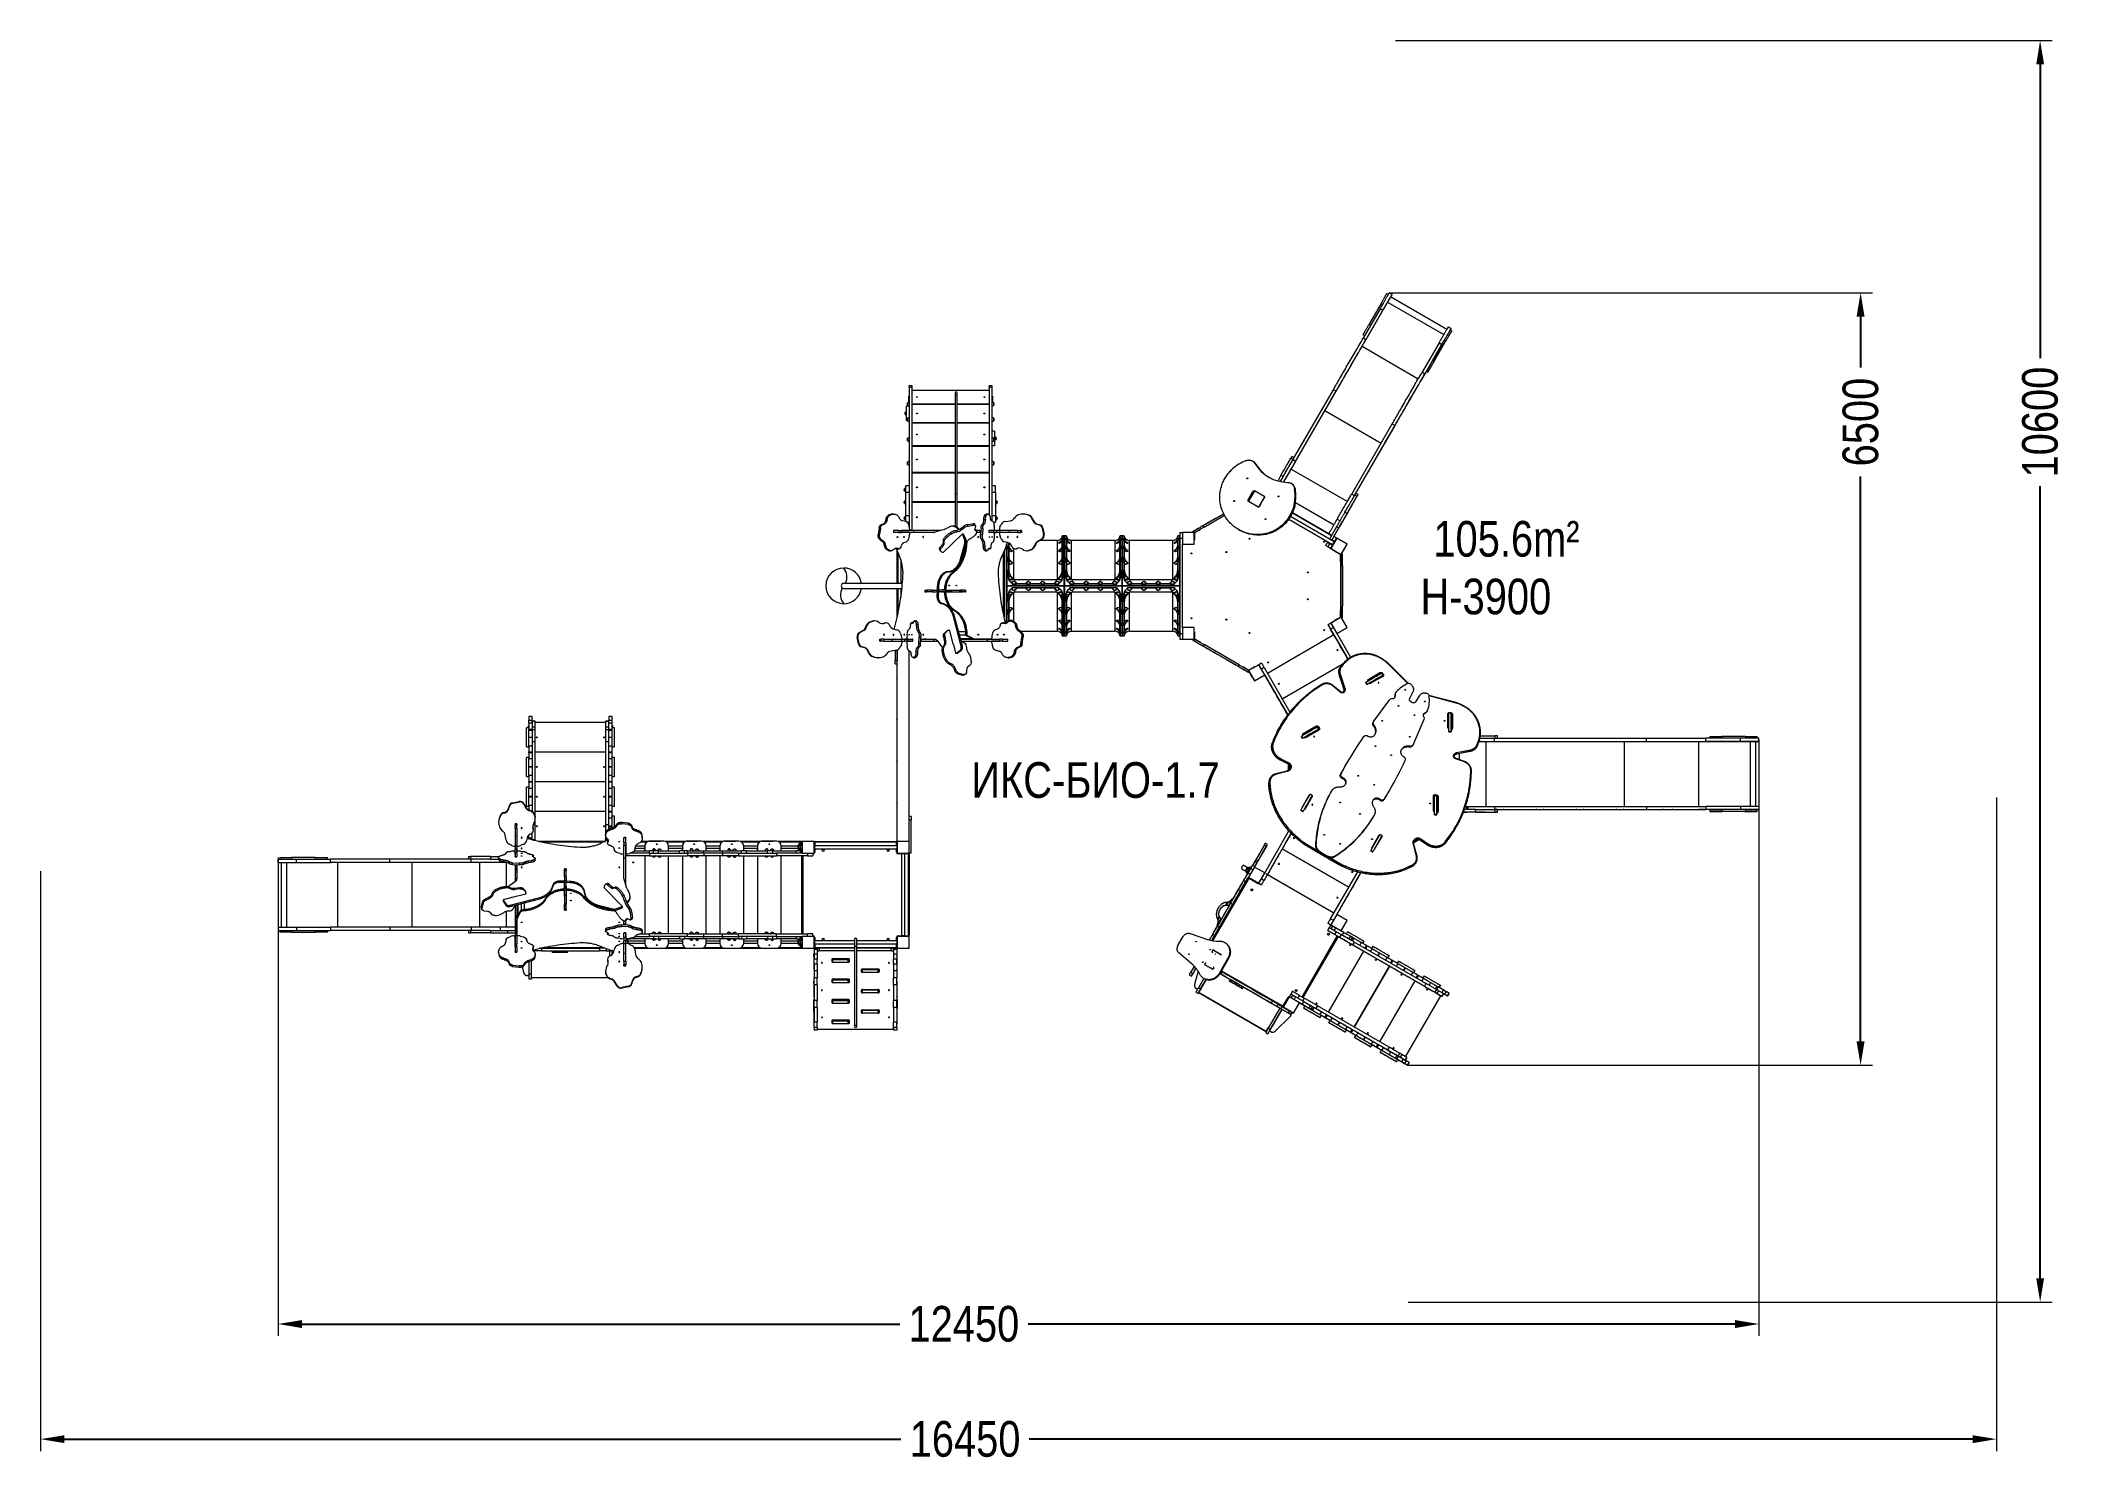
# Model space of a CAD drawing. Header units: millimetres. Extents: x -9848 to 7178, y -5300 to 6667.
import ezdxf

# ---------------------------------------------------------------- set-up
doc = ezdxf.new("R2010")
doc.units = ezdxf.units.MM
for name, color, linetype in [('DIKOM_АРТИКУЛ', 7, 'Continuous'), ('DIKOM_ОБЪЕКТ', 7, 'Continuous'), ('DIKOM_РАЗМЕР_ЗОНА', 7, 'Continuous'), ('DIKOM_РАЗМЕР_ОБЪЕКТА', 7, 'Continuous')]:
    doc.layers.add(name, color=color, linetype=linetype)
doc.styles.add('style1', font='arial.ttf', dxfattribs={"width": 0.8})
doc.dimstyles.new('1-50', dxfattribs={"dimtxt": 300, "dimasz": 200, "dimexe": 100, "dimexo": 0, "dimgap": 100, "dimtad": 0, "dimdec": 0, "dimtxsty": 'style1', "dimcen": 0, "dimclrd": 7, "dimclre": 7, "dimadec": 1, "dimazin": 2, "dimtfac": 1, "dimtdec": 0, "dimtmove": 1, "dimatfit": 3, "dimfxl": 0, "dimlwd": 25, "dimlwe": 18, "dimarcsym": 0})

msp = doc.modelspace()

# ---------------------------------------------------------------- texts
at = {"layer": 'DIKOM_АРТИКУЛ', "color": 7, "linetype": 'Continuous', "lineweight": 15, "insert": (-2013.5, 594), "char_height": 300, "width": 1667.537, "attachment_point": 1, "style": 'style1'}
msp.add_mtext('ИКС-БИО-1.7', dxfattribs=at)
at = {"layer": 'DIKOM_РАЗМЕР_ОБЪЕКТА', "char_height": 300, "width": 5885.531, "attachment_point": 1, "style": 'style1'}
for s, insert in [('105.6m²', (1874.7, 2623.6)), ('H-3900', (1766.5, 2138.1))]:
    msp.add_mtext(s, dxfattribs=dict(at, insert=insert))

# ---------------------------------------------------------------- blocks, each defined once
blk = doc.blocks.new('*D21')
at = {"layer": 'Defpoints', "color": 0, "transparency": 16777216}
for p in [(4614, 781), (-7848, -207), (-7848, -4134)]:
    blk.add_point(p, dxfattribs=at)
at = {"layer": 'DIKOM_РАЗМЕР_ОБЪЕКТА', "color": 7, "lineweight": 18, "transparency": 16777216}
for p, q in [((4614, 781), (4614, -4234)), ((-7848, -207), (-7848, -4234))]:
    blk.add_line(p, q, dxfattribs=at)
at = {"layer": 'DIKOM_РАЗМЕР_ОБЪЕКТА', "color": 7, "lineweight": 25, "transparency": 16777216}
for p, q in [((-7648, -4134), (-2617, -4134)), ((4414, -4134), (-1537, -4134))]:
    blk.add_line(p, q, dxfattribs=at)
at = {"layer": 'DIKOM_РАЗМЕР_ОБЪЕКТА', "color": 7, "transparency": 16777216}
for points in [[(-7648, -4101), (-7648, -4168), (-7848, -4134)], [(4414, -4101), (4414, -4168), (4614, -4134)]]:
    blk.add_solid(points, dxfattribs=at)
at = {"layer": 'DIKOM_РАЗМЕР_ОБЪЕКТА', "color": 0, "transparency": 16777216, "insert": (-2077, -4134), "char_height": 300, "attachment_point": 5, "style": 'style1'}
blk.add_mtext('12450', dxfattribs=at)
blk = doc.blocks.new('*D20')
at = {"layer": 'Defpoints', "color": 0, "transparency": 16777216}
for p in [(1503, 4544), (5470, 4544), (1657, -1956)]:
    blk.add_point(p, dxfattribs=at)
at = {"layer": 'DIKOM_РАЗМЕР_ОБЪЕКТА', "color": 7, "lineweight": 18, "transparency": 16777216}
for p, q in [((1503, 4544), (5570, 4544)), ((1657, -1956), (5570, -1956))]:
    blk.add_line(p, q, dxfattribs=at)
at = {"layer": 'DIKOM_РАЗМЕР_ОБЪЕКТА', "color": 7, "lineweight": 25, "transparency": 16777216}
for p, q in [((5470, 4344), (5470, 3914)), ((5470, -1756), (5470, 2997))]:
    blk.add_line(p, q, dxfattribs=at)
at = {"layer": 'DIKOM_РАЗМЕР_ОБЪЕКТА', "color": 7, "transparency": 16777216}
for points in [[(5436, 4344), (5503, 4344), (5470, 4544)], [(5436, -1756), (5503, -1756), (5470, -1956)]]:
    blk.add_solid(points, dxfattribs=at)
at = {"layer": 'DIKOM_РАЗМЕР_ОБЪЕКТА', "color": 0, "transparency": 16777216, "insert": (5470, 3456), "char_height": 300, "attachment_point": 5, "rotation": 90, "style": 'style1'}
blk.add_mtext('6500', dxfattribs=at)
blk = doc.blocks.new('*D19')
at = {"layer": 'Defpoints', "color": 0, "transparency": 16777216}
for p in [(6614, 297), (-9848, -323), (6614, -5103)]:
    blk.add_point(p, dxfattribs=at)
at = {"layer": 'DIKOM_РАЗМЕР_ЗОНА', "color": 7, "lineweight": 18, "transparency": 16777216}
for p, q in [((6614, 297), (6614, -5203)), ((-9848, -323), (-9848, -5203))]:
    blk.add_line(p, q, dxfattribs=at)
at = {"layer": 'DIKOM_РАЗМЕР_ЗОНА', "color": 7, "lineweight": 25, "transparency": 16777216}
for p, q in [((-9648, -5103), (-2607, -5103)), ((6414, -5103), (-1527, -5103))]:
    blk.add_line(p, q, dxfattribs=at)
at = {"layer": 'DIKOM_РАЗМЕР_ЗОНА', "color": 7, "transparency": 16777216}
for points in [[(-9648, -5070), (-9648, -5136), (-9848, -5103)], [(6414, -5070), (6414, -5136), (6614, -5103)]]:
    blk.add_solid(points, dxfattribs=at)
at = {"layer": 'DIKOM_РАЗМЕР_ЗОНА', "color": 0, "transparency": 16777216, "insert": (-2067, -5103), "char_height": 300, "attachment_point": 5, "style": 'style1'}
blk.add_mtext('16450', dxfattribs=at)
blk = doc.blocks.new('*D18')
at = {"layer": 'Defpoints', "color": 0, "transparency": 16777216}
for p in [(1557, 6667), (1661, -3949), (6981, -3949)]:
    blk.add_point(p, dxfattribs=at)
at = {"layer": 'DIKOM_РАЗМЕР_ЗОНА', "color": 7, "lineweight": 18, "transparency": 16777216}
for p, q in [((1557, 6667), (7081, 6667)), ((1661, -3949), (7081, -3949))]:
    blk.add_line(p, q, dxfattribs=at)
at = {"layer": 'DIKOM_РАЗМЕР_ЗОНА', "color": 7, "lineweight": 25, "transparency": 16777216}
for p, q in [((6981, 6467), (6981, 3995)), ((6981, -3749), (6981, 2916))]:
    blk.add_line(p, q, dxfattribs=at)
at = {"layer": 'DIKOM_РАЗМЕР_ЗОНА', "color": 7, "transparency": 16777216}
for points in [[(6948, 6467), (7014, 6467), (6981, 6667)], [(6948, -3749), (7014, -3749), (6981, -3949)]]:
    blk.add_solid(points, dxfattribs=at)
at = {"layer": 'DIKOM_РАЗМЕР_ЗОНА', "color": 0, "transparency": 16777216, "insert": (6981, 3456), "char_height": 300, "attachment_point": 5, "rotation": 90, "style": 'style1'}
blk.add_mtext('10600', dxfattribs=at)

# ---------------------------------------------------------------- dimensions: what is measured, and where the dimension line sits
at = {"layer": 'DIKOM_РАЗМЕР_ЗОНА'}
dim = msp.add_linear_dim(base=(6981, -3949.1), p1=(1557.3, 6667.4), p2=(1660.7, -3949.1), angle=90, text='10600', dimstyle='1-50', override={"dimscale": 1, "dimtix": 0, "dimtofl": 1, "dimtmove": 1, "dimatfit": 3}, dxfattribs=at)
dim.commit()
dim.dimension.update_dxf_attribs({"geometry": '*D18', "text_midpoint": (6981, 3455.6), "dimtype": 160})
dim = msp.add_linear_dim(base=(6614.2, -5102.9), p1=(-9848.5, -323.2), p2=(6614.2, 297.4), text='16450', dimstyle='1-50', override={"dimscale": 1, "dimtix": 0, "dimtofl": 1, "dimtmove": 1, "dimatfit": 3}, dxfattribs=at)
dim.commit()
dim.dimension.update_dxf_attribs({"geometry": '*D19', "text_midpoint": (-2067, -5102.9), "dimtype": 160})
at = {"layer": 'DIKOM_РАЗМЕР_ОБЪЕКТА'}
dim = msp.add_linear_dim(base=(5469.5, 4543.8), p1=(1656.7, -1956.1), p2=(1503.3, 4543.8), angle=90, dimstyle='1-50', override={"dimscale": 1, "dimtix": 0, "dimtofl": 1, "dimtmove": 1, "dimatfit": 3}, dxfattribs=at)
dim.commit()
dim.dimension.update_dxf_attribs({"geometry": '*D20', "text_midpoint": (5469.5, 3455.6), "dimtype": 160})
dim = msp.add_linear_dim(base=(-7848.5, -4134.2), p1=(4614.2, 781.1), p2=(-7848.5, -207.2), text='12450', dimstyle='1-50', override={"dimscale": 1, "dimtix": 0, "dimtofl": 1, "dimtmove": 1, "dimatfit": 3}, dxfattribs=at)
dim.commit()
dim.dimension.update_dxf_attribs({"geometry": '*D21', "text_midpoint": (-2077, -4134.2), "dimtype": 160})

# ---------------------------------------------------------------- linework, layer by layer
at = {"layer": 'DIKOM_ОБЪЕКТ', "color": 7, "linetype": 'Continuous', "lineweight": 15}
for p, q in [((1274.9, 4094.1), (1489.6, 4466.1)), ((1433.9, 4453.6), (1333.9, 4280.4)), ((1433.9, 4453.6), (1446.9, 4446.1)), ((1496, 4531.2), (1483, 4538.7)), ((1489.6, 4466.1), (1962.5, 4193.1)), ((1526.7, 4530.3), (1503.3, 4543.8)), ((1526.7, 4530.3), (1503.3, 4543.8)), ((1503.3, 4543.8), (1503.3, 4543.8)), ((1987, 4235.7), (1514.2, 4508.7)), ((1526.7, 4530.3), (1526.7, 4530.3)), ((1426.1, 4410.1), (1282.7, 4161.7)), ((1449.5, 4396.6), (1306, 4148.2)), ((1333.9, 4280.4), (1346.9, 4272.9)), ((1449.5, 4396.6), (1426.1, 4410.1)), ((1999.5, 4257.3), (2022.9, 4243.8)), ((1999.5, 4257.3), (2022.9, 4243.8)), ((1999.5, 4257.3), (1999.5, 4257.3)), ((1274.9, 4094.1), (1747.7, 3821.2)), ((1306, 4148.2), (1282.7, 4161.7)), ((1283, 4192.3), (1296, 4184.8)), ((1922.3, 4123.6), (1778.9, 3875.2)), ((1945.7, 4110.1), (1802.3, 3861.7)), ((1866.5, 3972.9), (1966.5, 4146.1)), ((1877.8, 3962.4), (1977.8, 4135.6)), ((1879.5, 3965.4), (1979.5, 4138.6)), ((1922.3, 4123.6), (1945.7, 4110.1)), ((1979.5, 4138.6), (1966.5, 4146.1)), ((2028.6, 4223.7), (2015.6, 4231.2)), ((2022.9, 4243.8), (2022.9, 4243.8)), ((1879.5, 3965.4), (1866.5, 3972.9)), ((-2511.1, 3761.7), (-2538.1, 3761.7)), ((-2538.1, 3750.1), (-2538.1, 3761.7)), ((-2538.1, 3750.1), (-2511.1, 3750.1)), ((-2538.1, 3750.1), (-2538.1, 2578.9)), ((-2511.1, 3750.1), (-2511.1, 3761.7)), ((-2511.1, 2548.6), (-2511.1, 3750.1)), ((-1838.1, 3761.7), (-1865.1, 3761.7)), ((-1865.1, 3750.1), (-1865.1, 3761.7)), ((-1865.1, 3750.1), (-1838.1, 3750.1)), ((-1865.1, 3750.1), (-1865.1, 2677.6)), ((-1838.1, 3750.1), (-1838.1, 3761.7)), ((-1838.1, 2622.8), (-1838.1, 3750.1)), ((1815.7, 3884.8), (1770.5, 3806.6)), ((1778.9, 3875.2), (1802.3, 3861.7)), ((1815.6, 3884.8), (1828.6, 3877.3)), ((-2538.1, 3589.6), (-2559.1, 3589.6)), ((-2559.1, 3469.6), (-2559.1, 3589.6)), ((-2551.1, 3611.7), (-2551, 3611.8)), ((-2551.1, 3611.3), (-2551.1, 3611.2)), ((-2551.1, 3610.4), (-2551.1, 3610.5)), ((-2551.1, 3609.2), (-2551.1, 3609.3)), ((-2551.1, 3609.2), (-2551.1, 3608.2)), ((-2551.1, 3608.1), (-2551.1, 3607)), ((-2551.1, 3607.7), (-2551.1, 3608.1)), ((-2551.1, 3607), (-2551.1, 3606.7)), ((-2551.1, 3606.7), (-2551.1, 3606.3)), ((-2551.1, 3603.9), (-2551.1, 3604)), ((-2551, 3603), (-2551, 3603)), ((-2550.9, 3602.2), (-2551, 3603)), ((-2550.9, 3602.8), (-2550.9, 3601.7)), ((-2550.8, 3601.4), (-2550.7, 3600.7)), ((-2550.7, 3600.5), (-2550.8, 3601)), ((-2550.7, 3615.3), (-2550.7, 3615.4)), ((-2550.7, 3614.9), (-2550.7, 3614.8)), ((-2550.7, 3614.9), (-2550.7, 3614.9)), ((-2550.7, 3600.5), (-2550.7, 3600.5)), ((-2550.7, 3600.5), (-2550.7, 3600.5)), ((-2550.7, 3600.5), (-2550.7, 3600.5)), ((-2550.1, 3596.9), (-2550.1, 3618.5)), ((-2541.1, 3672.9), (-2538.1, 3672.9)), ((-2541.1, 3622.5), (-2541.1, 3672.9)), ((-2541.1, 3592.9), (-2541.1, 3593)), ((-2540.2, 3592.9), (-2541.1, 3592.9)), ((-1865.1, 3721.5), (-2511.1, 3721.5)), ((-2511.1, 3610.4), (-2151.6, 3610.4)), ((-2151.6, 3605.2), (-2511.1, 3605.2)), ((-2151.6, 3700.8), (-2151.6, 3674.1)), ((-2151.6, 3674.1), (-2151.6, 2849.9)), ((-2132.6, 3674.1), (-2132.6, 3700.8)), ((-2132.6, 2849.9), (-2132.6, 3674.1)), ((-2132.6, 3610.4), (-1865.1, 3610.4)), ((-1865.1, 3605.2), (-2132.6, 3605.2)), ((-1838.1, 3672.9), (-1835.1, 3672.9)), ((-1835.1, 3592.9), (-1835.9, 3592.9)), ((-1835.1, 3672.9), (-1835.1, 3622.5)), ((-1835.1, 3593), (-1835.1, 3592.9)), ((-1826.1, 3618.5), (-1826.1, 3608.6)), ((-1826.1, 3608.6), (-1826.1, 3596.9)), ((-1825.5, 3615.4), (-1825.5, 3615.3)), ((-1825.5, 3615.2), (-1825.5, 3615.2)), ((-1825.4, 3614.9), (-1825.4, 3614.9)), ((-1825.3, 3601.5), (-1825.4, 3601)), ((-1825.4, 3600.6), (-1825.3, 3601.5)), ((-1825.3, 3602), (-1825.2, 3602.5)), ((-1825.2, 3602.1), (-1825.3, 3601.8)), ((-1825.1, 3611.8), (-1825.1, 3611.7)), ((-1825.1, 3611.2), (-1825.1, 3611.3)), ((-1825.1, 3610.5), (-1825, 3610.4)), ((-1825, 3608.4), (-1825, 3609.2)), ((-1825, 3609.2), (-1825, 3609.2)), ((-1825, 3608.2), (-1825, 3608.4)), ((-1825, 3607.7), (-1825, 3607.8)), ((-1825, 3606.9), (-1825, 3607.7)), ((-1825, 3607.7), (-1825, 3607.6)), ((-1825, 3606.8), (-1825, 3606.9)), ((-1825, 3606.8), (-1825, 3606.7)), ((-1825, 3606.3), (-1825, 3606.6)), ((690.9, 3136.9), (1032.5, 3728.4)), ((714.3, 3123.4), (1055.9, 3714.9)), ((1055.9, 3714.9), (1032.5, 3728.4)), ((-2572.1, 3531.3), (-2572.1, 3531.7)), ((-2572.1, 3531.1), (-2572.1, 3530.9)), ((-2572.1, 3530.9), (-2572.1, 3530.8)), ((-2572.1, 3530.8), (-2572.1, 3530.9)), ((-2572.1, 3530.8), (-2572.1, 3530.8)), ((-2572.1, 3530.3), (-2572.1, 3529.4)), ((-2572.1, 3529), (-2572.1, 3528.2)), ((-2572.1, 3528.4), (-2572.1, 3529)), ((-2572.1, 3528.2), (-2572.1, 3528.1)), ((-2572.1, 3528.1), (-2572.1, 3528.1)), ((-2572.1, 3526.7), (-2572.1, 3526.3)), ((-2572, 3533.7), (-2572, 3533.5)), ((-2571.7, 3534.7), (-2571.7, 3534.7)), ((-2571.1, 3518.8), (-2571.1, 3540.4)), ((-2559.1, 3469.6), (-2550.6, 3469.6)), ((-2551.1, 3481.2), (-2551.1, 3480.9)), ((-2551.1, 3480.1), (-2551.1, 3480.4)), ((-2551.1, 3479.9), (-2551.1, 3480)), ((-2551.1, 3478.8), (-2551.1, 3479)), ((-2551.1, 3478.9), (-2551.1, 3477.9)), ((-2551.1, 3477.9), (-2551.1, 3476.9)), ((-2551.1, 3477.5), (-2551.1, 3477.9)), ((-2551.1, 3476.9), (-2551.1, 3476.5)), ((-2551.1, 3476.5), (-2551.1, 3475.9)), ((-2551.1, 3473.7), (-2551.1, 3473.7)), ((-2551, 3481.4), (-2551, 3481.6)), ((-2551, 3472.9), (-2551, 3472.9)), ((-2550.9, 3472.7), (-2550.9, 3471.4)), ((-2550.9, 3471.3), (-2550.9, 3471.6)), ((-2550.8, 3471.1), (-2550.7, 3470.7)), ((-2550.7, 3470.5), (-2550.8, 3470.9)), ((-2550.7, 3485.1), (-2550.7, 3485.1)), ((-2550.7, 3484.6), (-2550.7, 3484.6)), ((-2550.7, 3470.4), (-2550.7, 3470.5)), ((-2550.7, 3470.5), (-2550.7, 3470.5)), ((-2550.7, 3470.4), (-2550.7, 3470.4)), ((-2550.1, 3466.6), (-2550.1, 3488.2)), ((-2511.1, 3452.5), (-2151.6, 3452.5)), ((-2151.6, 3446.1), (-2511.1, 3446.1)), ((-2132.6, 3452.5), (-1865.1, 3452.5)), ((-1865.1, 3446.1), (-2132.6, 3446.1)), ((-1826.1, 3488.2), (-1826.1, 3479.5)), ((-1826.1, 3479.5), (-1826.1, 3466.6)), ((-1825.5, 3470), (-1825.3, 3471.5)), ((-1825.5, 3470), (-1825.5, 3470)), ((-1825.4, 3484.6), (-1825.4, 3484.6)), ((-1825.3, 3471.3), (-1825.4, 3470)), ((-1825.3, 3471.9), (-1825.2, 3472.3)), ((-1825.2, 3471.9), (-1825.3, 3471.7)), ((-1825.1, 3481.6), (-1825.1, 3481.4)), ((-1825.1, 3480.9), (-1825.1, 3481.1)), ((-1825.1, 3480.3), (-1825, 3480.1)), ((-1825.1, 3474.1), (-1825.1, 3474)), ((-1825, 3478.2), (-1825, 3478.9)), ((-1825, 3478.1), (-1825, 3478.2)), ((-1825, 3476.7), (-1825, 3477.6)), ((-1825, 3477.6), (-1825, 3477.5)), ((-1825, 3476.4), (-1825, 3476.7)), ((-1825, 3475.9), (-1825, 3476.4)), ((677.9, 3060.4), (962.2, 3552.6)), ((962.2, 3552.6), (1435, 3279.6)), ((1187.2, 2850.4), (1528.7, 3441.9)), ((1211.3, 2838.2), (1552.1, 3428.4)), ((1528.7, 3441.9), (1552.1, 3428.4)), ((-2551.1, 3311.3), (-2551.1, 3311.4)), ((-2551.1, 3310.7), (-2551.1, 3311.1)), ((-2551.1, 3310.6), (-2551.1, 3310.7)), ((-2551.1, 3310.6), (-2551.1, 3310.6)), ((-2551.1, 3310.6), (-2551.1, 3309.8)), ((-2551.1, 3309.2), (-2551.1, 3308.2)), ((-2551.1, 3308.7), (-2551.1, 3309.2)), ((-2551.1, 3308), (-2551.1, 3307.9)), ((-2551.1, 3307.9), (-2551.1, 3307.7)), ((-2551.1, 3305.7), (-2551.1, 3305.7)), ((-2551, 3313.7), (-2551, 3314)), ((-2551, 3304.7), (-2551, 3304.5)), ((-2551, 3304.1), (-2551, 3304.2)), ((-2551, 3304.1), (-2551, 3304.1)), ((-2550.9, 3303.9), (-2551, 3304.1)), ((-2550.9, 3303.8), (-2550.9, 3303.5)), ((-2550.8, 3302.3), (-2550.7, 3301.8)), ((-2550.7, 3316), (-2550.7, 3316)), ((-2550.7, 3301.7), (-2550.7, 3301.9)), ((-2550.7, 3301.7), (-2550.7, 3301.7)), ((-2550.7, 3301.7), (-2550.7, 3301.7)), ((-2550.7, 3301.7), (-2550.7, 3301.7)), ((-2550.7, 3301.7), (-2550.7, 3301.7)), ((-2550.6, 3301.2), (-2550.6, 3301.3)), ((-2550.1, 3298.3), (-2550.1, 3319.9)), ((-2511.1, 3257.6), (-2151.6, 3257.6)), ((-2151.6, 3250.2), (-2511.1, 3250.2)), ((-2132.6, 3257.6), (-1865.1, 3257.6)), ((-1865.1, 3250.2), (-2132.6, 3250.2)), ((-1819, 3378.6), (-1838.1, 3378.6)), ((-1838.1, 3258.6), (-1819, 3258.6)), ((-1826.1, 3319.9), (-1826.1, 3308)), ((-1826.1, 3308), (-1826.1, 3298.3)), ((-1825.5, 3301.6), (-1825.5, 3301.7)), ((-1825.5, 3301.3), (-1825.5, 3301.2)), ((-1825.4, 3316), (-1825.4, 3316)), ((-1825.4, 3302.4), (-1825.3, 3302.6)), ((-1825.3, 3303.1), (-1825.2, 3303.6)), ((-1825.2, 3314.2), (-1825.2, 3314.3)), ((-1825.2, 3314.2), (-1825.2, 3314.2)), ((-1825.2, 3304.5), (-1825.1, 3304.7)), ((-1825.2, 3304.3), (-1825.2, 3304.2)), ((-1825.2, 3304.2), (-1825.2, 3304.1)), ((-1825, 3311.3), (-1825, 3311.3)), ((-1825, 3310.7), (-1825, 3311.3)), ((-1825, 3310.6), (-1825, 3310.7)), ((-1825, 3309.5), (-1825, 3310.6)), ((-1825, 3308.8), (-1825, 3309.5)), ((-1825, 3309.3), (-1825, 3309.5)), ((-1825, 3308.9), (-1825, 3308.7)), ((-1825, 3308.1), (-1825, 3308.8)), ((-1825, 3307.8), (-1825, 3308.1)), ((-1825, 3307.7), (-1825, 3307.8)), ((-1819, 3378.6), (-1819, 3258.6)), ((-1807, 3329.4), (-1807, 3307.8)), ((-1806.4, 3312), (-1806.4, 3312)), ((-1806.4, 3311.4), (-1806.4, 3310.9)), ((-1806.2, 3324), (-1806.2, 3324.1)), ((-1806.1, 3323.7), (-1806.1, 3323.5)), ((-1806.1, 3323.7), (-1806.1, 3323.7)), ((-1806.1, 3323.7), (-1806.1, 3323.7)), ((-1806.1, 3323.1), (-1806.1, 3323.3)), ((-1806.1, 3314.2), (-1806.1, 3314.1)), ((-1806, 3319.9), (-1806, 3320)), ((-1806, 3319.6), (-1806, 3319.9)), ((-1806, 3318.7), (-1806, 3319.6)), ((-1806, 3319.2), (-1806, 3318.7)), ((-1806, 3318.4), (-1806, 3318.7)), ((-1806, 3317.1), (-1806, 3317.7)), ((-1806, 3317.2), (-1806, 3317.1)), ((-1806, 3317.1), (-1806, 3317.1)), ((-1806, 3316.5), (-1806, 3316.3)), ((-2551.1, 3113.2), (-2551.1, 3112.9)), ((-2551.1, 3112.1), (-2551.1, 3112.4)), ((-2551.1, 3110.8), (-2551.1, 3111)), ((-2551.1, 3110.8), (-2551.1, 3109.9)), ((-2551.1, 3109.9), (-2551.1, 3108.9)), ((-2551.1, 3109.6), (-2551.1, 3109.9)), ((-2551.1, 3108.9), (-2551.1, 3108.5)), ((-2551.1, 3108.5), (-2551.1, 3107.9)), ((-2551, 3113.4), (-2551, 3113.6)), ((-2551, 3104.9), (-2551, 3105)), ((-2550.9, 3103.3), (-2551, 3104.9)), ((-2550.9, 3104.8), (-2550.9, 3103.4)), ((-2550.8, 3103.1), (-2550.7, 3102.9)), ((-2550.7, 3102.6), (-2550.8, 3102.8)), ((-2550.7, 3102.6), (-2550.7, 3102.6)), ((-2550.7, 3102.6), (-2550.7, 3102.6)), ((-2550.7, 3102.6), (-2550.7, 3102.6)), ((-2550.1, 3098.6), (-2550.1, 3120.2)), ((-1826.1, 3120.2), (-1826.1, 3112.1)), ((-1826.1, 3112.1), (-1826.1, 3098.6)), ((-1825.5, 3101.9), (-1825.5, 3101.9)), ((-1825.4, 3102.3), (-1825.3, 3103.6)), ((-1825.3, 3103.4), (-1825.4, 3102.3)), ((-1825.3, 3104.1), (-1825.2, 3104.3)), ((-1825.2, 3103.9), (-1825.3, 3103.7)), ((-1825.3, 3103.7), (-1825.3, 3103.7)), ((-1825.2, 3104.3), (-1825.2, 3104.3)), ((-1825.1, 3113.6), (-1825.1, 3113.4)), ((-1825.1, 3112.9), (-1825.1, 3113.1)), ((-1825.1, 3112.3), (-1825, 3112.1)), ((-1825, 3110.2), (-1825, 3110.8)), ((-1825, 3110.1), (-1825, 3110.2)), ((-1825, 3108.7), (-1825, 3109.6)), ((-1825, 3109.6), (-1825, 3109.5)), ((-1825, 3108.4), (-1825, 3108.7)), ((-1825, 3107.9), (-1825, 3108.4)), ((358.7, 3123.9), (351, 3128.4)), ((379.6, 3103.3), (371.9, 3107.8)), ((693.1, 3140.6), (674.9, 3151.1)), ((702.5, 3156.9), (684.3, 3167.4)), ((714.3, 3123.4), (690.9, 3136.9)), ((1222.1, 2856.9), (1439, 3232.5)), ((-2577.1, 2875), (-2577.1, 2896.6)), ((-2538.1, 2920.6), (-2565.1, 2920.6)), ((-2565.1, 2865.5), (-2565.1, 2920.6)), ((-2511.1, 3033.2), (-2151.6, 3033.2)), ((-2151.6, 3025.1), (-2511.1, 3025.1)), ((-2132.6, 3033.2), (-1865.1, 3033.2)), ((-1865.1, 3025.1), (-2132.6, 3025.1)), ((-1811.1, 2920.6), (-1838.1, 2920.6)), ((-1811.1, 2865.5), (-1811.1, 2920.6)), ((610, 2996.7), (591.8, 3007.2)), ((683.8, 2936.2), (676.1, 2940.7)), ((677.9, 3060.4), (1150.8, 2787.4)), ((713, 2892.9), (705.3, 2897.4)), ((-2578.1, 2889.8), (-2578, 2889.8)), ((-2578.1, 2889.4), (-2578.1, 2889.3)), ((-2578.1, 2888.5), (-2578.1, 2888.6)), ((-2578.1, 2887.3), (-2578.1, 2887.4)), ((-2578.1, 2887.3), (-2578.1, 2886.3)), ((-2578.1, 2886.1), (-2578.1, 2885.1)), ((-2578.1, 2885.7), (-2578.1, 2886.1)), ((-2578.1, 2885.1), (-2578.1, 2884.8)), ((-2578.1, 2884.9), (-2578.1, 2885)), ((-2578.1, 2884.7), (-2578.1, 2884.4)), ((-2578.1, 2882.5), (-2578.1, 2882.4)), ((-2578.1, 2785), (-2578, 2785.1)), ((-2578.1, 2784.7), (-2578.1, 2784.5)), ((-2578.1, 2783.7), (-2578.1, 2783.9)), ((-2578.1, 2782.4), (-2578.1, 2782.6)), ((-2578.1, 2782.5), (-2578.1, 2781.4)), ((-2578.1, 2781.4), (-2578.1, 2780.3)), ((-2578.1, 2781), (-2578.1, 2781.4)), ((-2578.1, 2780.3), (-2578.1, 2780)), ((-2578.1, 2780), (-2578.1, 2779.5)), ((-2578.1, 2777.2), (-2578.1, 2777.2)), ((-2578, 2881), (-2578, 2881)), ((-2577.9, 2880.4), (-2578, 2881)), ((-2578, 2776.3), (-2578, 2776.3)), ((-2577.9, 2775.4), (-2578, 2776.3)), ((-2577.9, 2880.8), (-2577.9, 2880)), ((-2577.9, 2776.1), (-2577.9, 2775)), ((-2577.8, 2879.4), (-2577.7, 2878.8)), ((-2577.7, 2878.6), (-2577.8, 2879)), ((-2577.8, 2774.7), (-2577.7, 2774.1)), ((-2577.7, 2773.9), (-2577.8, 2774.3)), ((-2577.7, 2893.4), (-2577.7, 2893.4)), ((-2577.7, 2893), (-2577.7, 2893)), ((-2577.7, 2878.6), (-2577.7, 2878.6)), ((-2577.7, 2878.6), (-2577.7, 2878.6)), ((-2577.7, 2878.6), (-2577.7, 2878.6)), ((-2577.7, 2788.6), (-2577.7, 2788.7)), ((-2577.7, 2788.2), (-2577.7, 2788.2)), ((-2577.7, 2773.9), (-2577.7, 2773.9)), ((-2577.7, 2773.9), (-2577.7, 2773.9)), ((-2577.7, 2773.9), (-2577.7, 2773.9)), ((-2577.1, 2770.2), (-2577.1, 2791.8)), ((-2565.1, 2865.5), (-2538.1, 2865.5)), ((-2565.1, 2665.7), (-2565.1, 2865.5)), ((-2511.1, 2788), (-2151.6, 2788)), ((-2151.6, 2779.5), (-2511.1, 2779.5)), ((-2151.6, 2849.9), (-2151.6, 2578)), ((-2132.6, 2569.4), (-2132.6, 2849.9)), ((-2132.6, 2788), (-1865.1, 2788)), ((-1865.1, 2779.5), (-2132.6, 2779.5)), ((-1838.1, 2865.5), (-1811.1, 2865.5)), ((-1811.1, 2865.5), (-1811.1, 2665.7)), ((-1799.1, 2791.8), (-1799.1, 2782.3)), ((-1799.1, 2782.3), (-1799.1, 2770.2)), ((-1798.5, 2788.7), (-1798.5, 2788.6)), ((-1798.4, 2788.1), (-1798.4, 2788.2)), ((-1798.4, 2788.2), (-1798.4, 2788.2)), ((-1798.4, 2773.8), (-1798.3, 2774.9)), ((-1798.3, 2774.8), (-1798.4, 2774.2)), ((-1798.3, 2775.4), (-1798.2, 2775.8)), ((-1798.2, 2775.4), (-1798.3, 2775.1)), ((-1798.1, 2785.1), (-1798.1, 2785)), ((-1798.1, 2784.5), (-1798.1, 2784.6)), ((-1798.1, 2783.8), (-1798, 2783.7)), ((-1798.1, 2777.6), (-1798.1, 2777.6)), ((-1798.1, 2777.2), (-1798.1, 2777.2)), ((-1798, 2781.7), (-1798, 2782.5)), ((-1798, 2781.5), (-1798, 2781.7)), ((-1798, 2780.2), (-1798, 2781)), ((-1798, 2781), (-1798, 2780.9)), ((-1798, 2780.1), (-1798, 2780.2)), ((-1798, 2780.1), (-1798, 2780)), ((-1798, 2779.5), (-1798, 2779.9)), ((317.2, 2806.7), (354.2, 2870.8)), ((324.5, 2802.5), (317.2, 2806.7)), ((368, 2877.8), (318, 2791.2)), ((318, 2791.2), (404.7, 2741.2)), ((395.2, 2744.4), (321.5, 2786.9)), ((329.2, 2782.5), (321.5, 2786.9)), ((395.2, 2744.4), (329.2, 2782.5)), ((361.5, 2866.6), (354.2, 2870.8)), ((454.7, 2827.8), (368, 2877.8)), ((368, 2877.8), (368.1, 2877.8)), ((452.1, 2829.3), (374.3, 2874.2)), ((404.7, 2741.2), (454.7, 2827.8)), ((423, 2765.3), (419.7, 2767.2)), ((443, 2799.9), (439.7, 2801.8)), ((439.7, 2801.8), (439.7, 2801.8)), ((443, 2799.9), (439.7, 2801.8)), ((454.7, 2827.8), (454.7, 2827.8)), ((709.4, 2757.9), (701.7, 2762.3)), ((713.5, 2780.1), (1038.3, 2592.5)), ((1180.6, 2743), (1180.6, 2743)), ((1187.2, 2850.4), (1210.6, 2836.9)), ((1230.9, 2830.1), (1212.7, 2840.6)), ((1240.3, 2846.4), (1222.1, 2856.9)), ((-2790.2, 2564.6), (-2797.7, 2509.3)), ((-2790.2, 2564.6), (-2778.7, 2564.6)), ((-2778.7, 2564.6), (-2786.2, 2509.3)), ((-2759.9, 2596.5), (-2773.5, 2591.4)), ((-2773.5, 2591.4), (-2762, 2591.4)), ((-2748.4, 2596.5), (-2762, 2591.4)), ((-2759.9, 2596.5), (-2748.4, 2596.5)), ((-2734.2, 2635), (-2722.7, 2635)), ((-2715.3, 2669.8), (-2703.8, 2669.8)), ((-2668.4, 2682.2), (-2679.9, 2682.2)), ((-2566.2, 2620), (-2595.5, 2626.2)), ((-2578.1, 2651.1), (-2578, 2651.3)), ((-2578.1, 2650.8), (-2578.1, 2650.7)), ((-2578.1, 2649.8), (-2578.1, 2650)), ((-2578.1, 2648.6), (-2578.1, 2648.8)), ((-2578.1, 2648.6), (-2578.1, 2647.6)), ((-2578.1, 2647.6), (-2578.1, 2646.5)), ((-2578.1, 2647.2), (-2578.1, 2647.6)), ((-2578.1, 2646.5), (-2578.1, 2646.2)), ((-2578.1, 2646.2), (-2578.1, 2645.7)), ((-2578.1, 2643.4), (-2578.1, 2643.4)), ((-2578, 2642.5), (-2578, 2642.5)), ((-2577.9, 2641.5), (-2578, 2642.5)), ((-2577.9, 2642.3), (-2577.9, 2641.2)), ((-2577.8, 2640.8), (-2577.7, 2640.3)), ((-2577.7, 2640), (-2577.8, 2640.5)), ((-2577.7, 2654.7), (-2577.7, 2654.9)), ((-2577.7, 2654.4), (-2577.7, 2654.3)), ((-2577.7, 2654.4), (-2577.7, 2654.4)), ((-2577.7, 2640), (-2577.7, 2640)), ((-2577.7, 2640), (-2577.7, 2640)), ((-2577.7, 2640), (-2577.7, 2640)), ((-2577.1, 2636.4), (-2577.1, 2658)), ((-2538.1, 2665.7), (-2565.1, 2665.7)), ((-2565.1, 2619.7), (-2565.1, 2665.7)), ((-2553.4, 2612.4), (-2538.1, 2612.4)), ((-2535.8, 2573.4), (-2539.2, 2581.6)), ((-2241.7, 2551.5), (-2198, 2573.6)), ((-2163.5, 2579.4), (-2174.1, 2579.4)), ((-2122.6, 2550.6), (-2133.5, 2561.4)), ((-2133.5, 2561.4), (-2122.9, 2561.4)), ((-2115.4, 2554), (-2122.9, 2561.4)), ((-2096.5, 2565.8), (-2080.6, 2577.9)), ((-2090.4, 2553.5), (-2096.5, 2565.8)), ((-2090.4, 2553.5), (-2074.5, 2565.6)), ((-2074.5, 2565.6), (-2080.6, 2577.9)), ((-2046.7, 2592.8), (-2000.8, 2599.5)), ((-2040.6, 2580.5), (-2046.7, 2592.8)), ((-2040.6, 2580.5), (-1994.7, 2587.2)), ((-1994.7, 2587.2), (-2000.8, 2599.5)), ((-1981.1, 2544.5), (-1986.1, 2554.5)), ((-1985.8, 2556), (-1978.8, 2551.7)), ((-1978.2, 2576.8), (-1985, 2558.7)), ((-1978.1, 2583.2), (-1984.2, 2595.4)), ((-1932.8, 2564.6), (-1935.9, 2509.3)), ((-1932.8, 2564.6), (-1918.3, 2564.6)), ((-1920.6, 2596.5), (-1926.1, 2591.4)), ((-1926.1, 2591.4), (-1911.6, 2591.4)), ((-1918.3, 2564.6), (-1921.4, 2509.3)), ((-1920.6, 2596.5), (-1906.1, 2596.5)), ((-1906.1, 2596.5), (-1911.6, 2591.4)), ((-1910.3, 2635), (-1895.8, 2635)), ((-1902.7, 2669.8), (-1888.2, 2669.8)), ((-1873.9, 2682.2), (-1888.4, 2682.2)), ((-1832.8, 2620), (-1844.6, 2626.2)), ((-1811.1, 2665.7), (-1838.1, 2665.7)), ((-1827.6, 2612.4), (-1811.1, 2612.4)), ((-1820.6, 2573.4), (-1821.9, 2581.6)), ((-1811.1, 2665.7), (-1811.1, 2612.4)), ((-1799.1, 2658), (-1799.1, 2648.5)), ((-1799.1, 2648.5), (-1799.1, 2636.4)), ((-1798.5, 2654.8), (-1798.5, 2654.7)), ((-1798.4, 2654.3), (-1798.4, 2654.3)), ((-1798.4, 2639.9), (-1798.3, 2641.1)), ((-1798.3, 2641), (-1798.4, 2640.3)), ((-1798.3, 2641.5), (-1798.2, 2642)), ((-1798.2, 2641.6), (-1798.3, 2641.3)), ((-1798.1, 2651.3), (-1798.1, 2651.1)), ((-1798.1, 2650.7), (-1798.1, 2650.8)), ((-1798.1, 2650), (-1798, 2649.8)), ((-1798.1, 2643.8), (-1798.1, 2643.8)), ((-1798.1, 2643.3), (-1798.1, 2643.3)), ((-1798, 2647.9), (-1798, 2648.6)), ((-1798, 2647.7), (-1798, 2647.9)), ((-1798, 2646.4), (-1798, 2647.2)), ((-1798, 2647.2), (-1798, 2647.1)), ((-1798, 2646.2), (-1798, 2646.4)), ((-1798, 2645.7), (-1798, 2646)), ((-1773, 2573.4), (-1768, 2581.6)), ((-1728.5, 2620), (-1685.7, 2626.2)), ((-1574, 2682.2), (-1579.1, 2682.2)), ((-1527.4, 2669.8), (-1522.2, 2669.8)), ((-1499.8, 2635), (-1494.6, 2635)), ((-1462.2, 2596.5), (-1442.3, 2591.4)), ((-1462.2, 2596.5), (-1457.1, 2596.5)), ((-1457.1, 2596.5), (-1437.2, 2591.4)), ((-1442.3, 2591.4), (-1437.2, 2591.4)), ((-1417.9, 2564.6), (-1406.9, 2509.3)), ((-1417.9, 2564.6), (-1412.8, 2564.6)), ((-1412.8, 2564.6), (-1401.8, 2509.3)), ((-86.1, 2554.6), (-84.6, 2552)), ((-86.1, 2554.6), (-84.6, 2552)), ((109.7, 2684.9), (-63.3, 2585.1)), ((-63.3, 2585.1), (109.7, 2684.9)), ((-55.8, 2572.1), (-63.3, 2585.1)), ((-55.8, 2572.1), (116.7, 2671.7)), ((-46, 2595.1), (-46, 2595.1)), ((-46, 2595.1), (-46, 2595.1)), ((40.6, 2645.1), (40.6, 2645.1)), ((656.5, 2638), (1025.7, 2424.8)), ((1039.2, 2448.2), (671.2, 2660.7)), ((688, 2693.1), (1017.6, 2502.8)), ((688.6, 2694.5), (995, 2517.6)), ((1058.2, 2573.1), (999.4, 2471.2)), ((1076.4, 2562.6), (1017.6, 2460.7)), ((1035.9, 2492.3), (1112.2, 2624.6)), ((1076.4, 2562.6), (1058.2, 2573.1)), ((1065.2, 2639.2), (1088.6, 2625.7)), ((1112.2, 2624.6), (1085.1, 2577.6)), ((1085.1, 2577.6), (1111.5, 2623.3)), ((1085.1, 2577.6), (1085.1, 2577.6)), ((1112.2, 2624.6), (1112.2, 2624.6)), ((1147.8, 2686.2), (1129.6, 2696.7)), ((1156.5, 2701.4), (1161.6, 2710.1)), ((1160.5, 2708.2), (1160.5, 2708.2)), ((-2797.7, 2509.3), (-2786.2, 2509.3)), ((-2786, 2470.9), (-2774.5, 2470.9)), ((-2786, 2470.9), (-2765.8, 2454.7)), ((-2774.5, 2470.9), (-2754.3, 2454.7)), ((-2765.8, 2454.7), (-2754.3, 2454.7)), ((-2749.9, 2428.9), (-2738.4, 2428.9)), ((-2749.9, 2428.9), (-2744.2, 2409.7)), ((-2744.2, 2409.7), (-2732.7, 2409.7)), ((-2738.4, 2428.9), (-2732.7, 2409.7)), ((-2669.3, 2542.8), (-2669.3, 2527.8)), ((-2669.3, 2542.8), (-2668.6, 2542.8)), ((-2669.3, 2527.8), (-2668.6, 2527.8)), ((-2668.6, 2542.8), (-2668.6, 2527.8)), ((-2625, 2542.8), (-2668.6, 2542.8)), ((-2625, 2527.8), (-2668.6, 2527.8)), ((-2642.2, 2392.6), (-2630.7, 2392.6)), ((-2634, 2389.8), (-2622.5, 2389.8)), ((-2625, 2542.8), (-2625, 2527.8)), ((-2625, 2542.8), (-2601.5, 2542.8)), ((-2625, 2527.8), (-2601.5, 2527.8)), ((-2326.5, 2527.8), (-2612, 2527.8)), ((-2611.8, 2543.8), (-2533.5, 2543.8)), ((-2601.5, 2542.8), (-2601.5, 2527.8)), ((-2497.4, 2542.8), (-2601.5, 2542.8)), ((-2497.4, 2527.8), (-2601.5, 2527.8)), ((-2578.4, 2443.4), (-2563.2, 2447.9)), ((-2538.1, 2543.8), (-2538.1, 2542.8)), ((-2532.3, 2552.9), (-2532.2, 2545.8)), ((-2532.2, 2548.6), (-2511.1, 2548.6)), ((-2511.1, 2542.8), (-2511.1, 2548.6)), ((-2497.4, 2542.8), (-2497.4, 2527.8)), ((-2271.7, 2542.8), (-2497.4, 2542.8)), ((-2241.7, 2551.5), (-2320.9, 2528.6)), ((-2283, 2386.1), (-2276.9, 2373.8)), ((-2277.5, 2403.2), (-2255.4, 2429.4)), ((-2271.4, 2390.9), (-2277.5, 2403.2)), ((-2271.4, 2390.9), (-2249.4, 2417.1)), ((-2249.4, 2417.1), (-2255.4, 2429.4)), ((-2250.8, 2452.5), (-2244.7, 2440.2)), ((-2242.6, 2457.9), (-2248.7, 2470.1)), ((-2176.5, 2431.6), (-2247.1, 2361.7)), ((-2182.4, 2513.7), (-2188.5, 2526)), ((-2173, 2433), (-2091.9, 2513.3)), ((-2140.8, 2530.6), (-2146.9, 2542.8)), ((-2104.8, 2303.1), (-2069.4, 2434.6)), ((-2094.2, 2303.1), (-2058.8, 2434.6)), ((-2080.5, 2513.7), (-2091.1, 2513.7)), ((-2071.5, 2469.3), (-2089.8, 2512.7)), ((-2089.8, 2512.7), (-2079.2, 2512.7)), ((-2060.9, 2469.3), (-2079.2, 2512.7)), ((-2071.5, 2469.3), (-2060.9, 2469.3)), ((-2069.4, 2434.6), (-2058.8, 2434.6)), ((-1981.1, 2544.5), (-1972.7, 2539.4)), ((-1972.7, 2539.4), (-1978.8, 2551.7)), ((-1972.3, 2518.9), (-1978.4, 2510.1)), ((-1968.7, 2535.2), (-1974.8, 2547.5)), ((-1941.7, 2542.8), (-1972.5, 2542.8)), ((-1941.7, 2527.8), (-1968.1, 2527.8)), ((-1941.7, 2542.8), (-1941.7, 2527.8)), ((-1941.7, 2542.8), (-1934, 2542.8)), ((-1941.7, 2527.8), (-1934.9, 2527.8)), ((-1935.9, 2509.3), (-1921.4, 2509.3)), ((-1931.1, 2470.9), (-1916.7, 2470.9)), ((-1931.1, 2470.9), (-1923, 2454.7)), ((-1923, 2454.7), (-1908.5, 2454.7)), ((-1916.7, 2470.9), (-1908.5, 2454.7)), ((-1916.6, 2428.9), (-1902.1, 2428.9)), ((-1916.6, 2428.9), (-1914.3, 2409.7)), ((-1914.3, 2409.7), (-1899.8, 2409.7)), ((-1902.1, 2428.9), (-1899.8, 2409.7)), ((-1870, 2389.8), (-1870.5, 2389.9)), ((-1870, 2389.8), (-1855.5, 2389.8)), ((-1868.8, 2392.6), (-1858.8, 2392.6)), ((-1868.3, 2542.8), (-1868.3, 2527.8)), ((-1868.3, 2542.8), (-1866.6, 2542.8)), ((-1868.3, 2527.8), (-1866.6, 2527.8)), ((-1866.6, 2542.8), (-1866.6, 2527.8)), ((-1828.5, 2542.8), (-1866.6, 2542.8)), ((-1828.5, 2527.8), (-1866.6, 2527.8)), ((-1851.1, 2543.8), (-1819.6, 2543.8)), ((-1838.1, 2542.8), (-1838.1, 2543.8)), ((-1837.7, 2443.4), (-1831.6, 2447.9)), ((-1828.5, 2542.8), (-1828.5, 2527.8)), ((-1828.5, 2542.8), (-1801.2, 2542.8)), ((-1828.5, 2527.8), (-1801.2, 2527.8)), ((-1819.1, 2552.9), (-1819.1, 2545.8)), ((-1801.2, 2542.8), (-1801.2, 2527.8)), ((-1775.3, 2542.8), (-1801.2, 2542.8)), ((-1775.3, 2527.8), (-1801.2, 2527.8)), ((-1778.2, 2552.9), (-1778.2, 2545.8)), ((-1661.9, 2543.8), (-1776.3, 2543.8)), ((-1775.3, 2542.8), (-1775.3, 2527.8)), ((-1695.2, 2542.8), (-1775.3, 2542.8)), ((-1695.2, 2527.8), (-1775.3, 2527.8)), ((-1710.7, 2443.4), (-1732.9, 2447.9)), ((-1717.1, 1764.9), (-1717.1, 2431.5)), ((-1716.1, 2435), (-1716.1, 2078.8)), ((-1702.6, 2388.8), (-1702.6, 2414.6)), ((-1701.6, 2413.7), (-1701.6, 2388.1)), ((-1701.1, 2415.5), (-1701, 2415.5)), ((-1701.1, 2414.4), (-1701.1, 2415.5)), ((-1701.1, 2414.4), (-1701.1, 2389.6)), ((-1701, 2414.4), (-1701.1, 2414.4)), ((-1690.2, 2389.6), (-1701.1, 2389.6)), ((-1701.1, 2389.6), (-1701.1, 2388.1)), ((-1701, 2388.1), (-1701.1, 2388.1)), ((-1701.1, 2388.1), (-1701.1, 2387.8)), ((-1701, 2387.8), (-1701.1, 2387.8)), ((-1701, 2414.4), (-1701, 2415.5)), ((-1701, 2388.1), (-1701, 2387.8)), ((-1700, 2416.1), (-1700, 2439.7)), ((-1700, 2321.2), (-1700, 2387.1)), ((-1699, 2439.2), (-1699, 2415.4)), ((-1699, 2386.5), (-1699, 2320.6)), ((-1695.2, 2542.8), (-1695.2, 2527.8)), ((-1626.2, 2542.8), (-1695.2, 2542.8)), ((-1626.2, 2527.8), (-1695.2, 2527.8)), ((-1659.1, 2393), (-1659.1, 2139.6)), ((-1646.2, 2389.8), (-1641.1, 2389.8)), ((-1634.2, 2392.6), (-1629.1, 2392.6)), ((-1626.2, 2542.8), (-1626.2, 2527.8)), ((-1626.2, 2542.8), (-1600.8, 2542.8)), ((-1626.2, 2527.8), (-1600.8, 2527.8)), ((-1600.8, 2542.8), (-1600.8, 2527.8)), ((-1591.5, 2542.8), (-1600.8, 2542.8)), ((-1591.5, 2527.8), (-1600.8, 2527.8)), ((-1591.5, 2542.8), (-1591.5, 2527.8)), ((-1591.5, 2542.8), (-1591.4, 2542.8)), ((-1591.5, 2527.8), (-1591.4, 2527.8)), ((-1591.4, 2527.8), (-1591.4, 2542.8)), ((-1476.9, 2428.9), (-1485.2, 2409.7)), ((-1485.2, 2409.7), (-1480.1, 2409.7)), ((-1471.7, 2428.9), (-1480.1, 2409.7)), ((-1476.9, 2428.9), (-1471.7, 2428.9)), ((-1424, 2470.9), (-1453.6, 2454.7)), ((-1453.6, 2454.7), (-1448.5, 2454.7)), ((-1418.9, 2470.9), (-1448.5, 2454.7)), ((-1289, 2459.8), (-1439.2, 2459.8)), ((-1424, 2470.9), (-1418.9, 2470.9)), ((-1406.9, 2509.3), (-1401.8, 2509.3)), ((-1289, 2139.6), (-1289, 2459.8)), ((-1265.5, 2467.2), (-1261.2, 2470.8)), ((-1258, 2389.6), (-1247.1, 2389.6)), ((-1253.2, 2459), (-1249.6, 2459)), ((-1249.2, 2386.6), (-1249.3, 2385.9)), ((-1249.1, 2477.6), (-1249.1, 2495)), ((-1249.1, 2415.4), (-1249.1, 2461.6)), ((-1249.1, 2320.6), (-1249.1, 2386.5)), ((-1248.1, 2495.9), (-1248.1, 2478.5)), ((-1248.1, 2462.5), (-1248.1, 2416.1)), ((-1248.1, 2387.1), (-1248.1, 2321.2)), ((-1247.1, 2496), (-1247.2, 2496)), ((-1247.1, 2496), (-1247.2, 2496)), ((-1247.2, 2496), (-1247.2, 2496)), ((-1247.1, 2463), (-1247.2, 2463)), ((-1247.2, 2463), (-1247.2, 2462.9)), ((-1247.1, 2462.9), (-1247.2, 2462.9)), ((-1247.2, 2415.5), (-1247.1, 2415.5)), ((-1247.2, 2414.4), (-1247.2, 2415.5)), ((-1247.1, 2414.4), (-1247.2, 2414.4)), ((-1247.1, 2497.6), (-1247.1, 2497.6)), ((-1247.1, 2496.3), (-1247.1, 2497.6)), ((-1247.1, 2496.3), (-1247.1, 2497.6)), ((-1247.1, 2496.3), (-1247.1, 2496.3)), ((-1247.1, 2496), (-1247.1, 2496.3)), ((-1247.1, 2496.3), (-1247.1, 2496)), ((-1247.1, 2496), (-1247.1, 2496)), ((-1247.1, 2478.2), (-1247.1, 2478.2)), ((-1247.1, 2476.9), (-1247.1, 2478.2)), ((-1247.1, 2476.9), (-1247.1, 2478.2)), ((-1247.1, 2476.9), (-1247.1, 2476.9)), ((-1247.1, 2463), (-1247.1, 2476.9)), ((-1247.1, 2463), (-1247.1, 2462.9)), ((-1247.1, 2414.4), (-1247.1, 2415.5)), ((-1247.1, 2389.6), (-1247.1, 2414.4)), ((-1247.1, 2388.1), (-1247.1, 2389.6)), ((-1247.1, 2388.1), (-1247.1, 2388.1)), ((-1247.1, 2388.1), (-1247.1, 2387.8)), ((-1247.1, 2388.1), (-1247.1, 2387.8)), ((-1247.1, 2387.8), (-1247.1, 2387.8)), ((-1246.6, 2496.2), (-1246.6, 2496.8)), ((-1246.6, 2463.2), (-1246.6, 2476.8)), ((-1246.6, 2388.1), (-1246.6, 2413.7)), ((-1232.1, 2497.8), (-1245.6, 2497.8)), ((-1245.6, 2497.8), (-1245.6, 2496.2)), ((-1245.6, 2477.7), (-1245.6, 2463.5)), ((-1245.6, 2414.6), (-1245.6, 2388.8)), ((-1232.1, 2078.8), (-1232.1, 2497.8)), ((-1231.1, 2496.8), (-1231.1, 2078.8)), ((-1216.6, 2497.8), (-1230.1, 2497.8)), ((-1230.1, 2497.8), (-1230.1, 2078.8)), ((-1216.6, 2496.2), (-1216.6, 2497.8)), ((-1216.6, 2463.5), (-1216.6, 2477.7)), ((-1216.6, 2388.8), (-1216.6, 2414.6)), ((-1215.6, 2496.8), (-1215.6, 2496.2)), ((-1215.6, 2476.8), (-1215.6, 2463.1)), ((-1215.6, 2413.7), (-1215.6, 2388.1)), ((-1215, 2497.6), (-1215.1, 2497.6)), ((-1215.1, 2496.3), (-1215.1, 2497.6)), ((-1215, 2496.3), (-1215.1, 2496.3)), ((-1215.1, 2496.3), (-1215.1, 2496)), ((-1215, 2496), (-1215.1, 2496)), ((-1215, 2496), (-1215.1, 2496)), ((-1215.1, 2496), (-1215.1, 2496)), ((-1215.1, 2478.2), (-1215, 2478.2)), ((-1215.1, 2476.9), (-1215.1, 2478.2)), ((-1215, 2476.9), (-1215.1, 2476.9)), ((-1215.1, 2476.9), (-1215.1, 2463)), ((-1215, 2463), (-1215.1, 2463)), ((-1215.1, 2463), (-1215.1, 2462.9)), ((-1215, 2462.9), (-1215.1, 2462.9)), ((-1215.1, 2415.5), (-1215, 2415.5)), ((-1215.1, 2414.4), (-1215.1, 2415.5)), ((-1215.1, 2414.4), (-1215.1, 2389.6)), ((-1215, 2414.4), (-1215.1, 2414.4)), ((-1204.2, 2389.6), (-1215.1, 2389.6)), ((-1215.1, 2389.6), (-1215.1, 2388.1)), ((-1215, 2388.1), (-1215.1, 2388.1)), ((-1215.1, 2388.1), (-1215.1, 2387.8)), ((-1215, 2387.8), (-1215.1, 2387.8)), ((-1215, 2496.3), (-1215, 2497.6)), ((-1215, 2496), (-1215, 2496.3)), ((-1215, 2496), (-1215, 2496)), ((-1215, 2476.9), (-1215, 2478.2)), ((-1215, 2463), (-1215, 2463)), ((-1215, 2463), (-1215, 2462.9)), ((-1215, 2414.4), (-1215, 2415.5)), ((-1215, 2388.1), (-1215, 2387.8)), ((-1214, 2478.5), (-1214, 2495.9)), ((-1214, 2416.1), (-1214, 2462.5)), ((-1214, 2321.2), (-1214, 2387.1)), ((-1213, 2495), (-1213, 2477.6)), ((-1213, 2461.6), (-1213, 2415.4)), ((-1213, 2386.5), (-1213, 2320.6)), ((-1209, 2459), (-1212.6, 2459)), ((-1187.9, 2437.2), (-1187.5, 2437.2)), ((-803, 2459.8), (-1173.1, 2459.8)), ((-1173.1, 2459.8), (-1173.1, 2139.6)), ((-803, 2139.6), (-803, 2459.8)), ((-779.5, 2467.2), (-775.2, 2470.8)), ((-772, 2389.6), (-761.1, 2389.6)), ((-767.2, 2459), (-763.6, 2459)), ((-763.2, 2386.6), (-763.3, 2385.9)), ((-763.1, 2477.6), (-763.1, 2495)), ((-763.1, 2415.4), (-763.1, 2461.6)), ((-763.1, 2320.6), (-763.1, 2386.5)), ((-762.1, 2495.9), (-762.1, 2478.5)), ((-762.1, 2462.5), (-762.1, 2416.1)), ((-762.1, 2387.1), (-762.1, 2321.2)), ((-761.1, 2496), (-761.2, 2496)), ((-761.1, 2496), (-761.2, 2496)), ((-761.2, 2496), (-761.2, 2496)), ((-761.1, 2463), (-761.2, 2463)), ((-761.2, 2463), (-761.2, 2462.9)), ((-761.1, 2462.9), (-761.2, 2462.9)), ((-761.2, 2415.5), (-761.1, 2415.5)), ((-761.2, 2414.4), (-761.2, 2415.5)), ((-761.1, 2414.4), (-761.2, 2414.4)), ((-761.1, 2497.6), (-761.1, 2497.6)), ((-761.1, 2496.3), (-761.1, 2497.6)), ((-761.1, 2496.3), (-761.1, 2497.6)), ((-761.1, 2496.3), (-761.1, 2496.3)), ((-761.1, 2496), (-761.1, 2496.3)), ((-761.1, 2496.3), (-761.1, 2496)), ((-761.1, 2496), (-761.1, 2496)), ((-761.1, 2478.2), (-761.1, 2478.2)), ((-761.1, 2476.9), (-761.1, 2478.2)), ((-761.1, 2476.9), (-761.1, 2478.2)), ((-761.1, 2476.9), (-761.1, 2476.9)), ((-761.1, 2463), (-761.1, 2476.9)), ((-761.1, 2463), (-761.1, 2462.9)), ((-761.1, 2414.4), (-761.1, 2415.5)), ((-761.1, 2389.6), (-761.1, 2414.4)), ((-761.1, 2388.1), (-761.1, 2389.6)), ((-761.1, 2388.1), (-761.1, 2388.1)), ((-761.1, 2388.1), (-761.1, 2387.8)), ((-761.1, 2388.1), (-761.1, 2387.8)), ((-761.1, 2387.8), (-761.1, 2387.8)), ((-760.6, 2496.2), (-760.6, 2496.8)), ((-760.6, 2463.2), (-760.6, 2476.8)), ((-760.6, 2388.1), (-760.6, 2413.7)), ((-746.1, 2497.8), (-759.6, 2497.8)), ((-759.6, 2497.8), (-759.6, 2496.2)), ((-759.6, 2477.7), (-759.6, 2463.5)), ((-759.6, 2414.6), (-759.6, 2388.8)), ((-746.1, 2078.8), (-746.1, 2497.8)), ((-745.1, 2078.8), (-745.1, 2496.8)), ((-730.6, 2497.8), (-744.1, 2497.8)), ((-744.1, 2497.8), (-744.1, 2078.8)), ((-730.6, 2496.2), (-730.6, 2497.8)), ((-730.6, 2463.5), (-730.6, 2477.7)), ((-730.6, 2388.8), (-730.6, 2414.6)), ((-729.6, 2496.8), (-729.6, 2496.2)), ((-729.6, 2476.8), (-729.6, 2463.1)), ((-729.6, 2413.7), (-729.6, 2388.1)), ((-729, 2497.6), (-729.1, 2497.6)), ((-729.1, 2496.3), (-729.1, 2497.6)), ((-729, 2496.3), (-729.1, 2496.3)), ((-729.1, 2496.3), (-729.1, 2496)), ((-729, 2496), (-729.1, 2496)), ((-729, 2496), (-729.1, 2496)), ((-729.1, 2496), (-729.1, 2496)), ((-729.1, 2478.2), (-729, 2478.2)), ((-729.1, 2476.9), (-729.1, 2478.2)), ((-729, 2476.9), (-729.1, 2476.9)), ((-729.1, 2476.9), (-729.1, 2463)), ((-729, 2463), (-729.1, 2463)), ((-729.1, 2463), (-729.1, 2462.9)), ((-729, 2462.9), (-729.1, 2462.9)), ((-729.1, 2415.5), (-729, 2415.5)), ((-729.1, 2414.4), (-729.1, 2415.5)), ((-729.1, 2414.4), (-729.1, 2389.6)), ((-729, 2414.4), (-729.1, 2414.4)), ((-718.2, 2389.6), (-729.1, 2389.6)), ((-729.1, 2389.6), (-729.1, 2388.1)), ((-729, 2388.1), (-729.1, 2388.1)), ((-729.1, 2388.1), (-729.1, 2387.8)), ((-729, 2387.8), (-729.1, 2387.8)), ((-729, 2496.3), (-729, 2497.6)), ((-729, 2496), (-729, 2496.3)), ((-729, 2496), (-729, 2496)), ((-729, 2476.9), (-729, 2478.2)), ((-729, 2463), (-729, 2463)), ((-729, 2463), (-729, 2462.9)), ((-729, 2414.4), (-729, 2415.5)), ((-729, 2388.1), (-729, 2387.8)), ((-728, 2478.5), (-728, 2495.9)), ((-728, 2416.1), (-728, 2462.5)), ((-728, 2321.2), (-728, 2387.1)), ((-727, 2495), (-727, 2477.6)), ((-727, 2461.6), (-727, 2415.4)), ((-727, 2386.5), (-727, 2320.6)), ((-723, 2459), (-726.6, 2459)), ((-701.9, 2437.2), (-701.5, 2437.2)), ((-317, 2459.8), (-687.1, 2459.8)), ((-687.1, 2459.8), (-687.1, 2139.6)), ((-317, 2139.6), (-317, 2459.8)), ((-293.5, 2467.2), (-289.2, 2470.8)), ((-286, 2389.6), (-275.1, 2389.6)), ((-281.2, 2459), (-277.6, 2459)), ((-277.2, 2386.6), (-277.3, 2385.9)), ((-277.1, 2477.6), (-277.1, 2495)), ((-277.1, 2415.4), (-277.1, 2461.6)), ((-277.1, 2320.6), (-277.1, 2386.5)), ((-276.1, 2495.9), (-276.1, 2478.5)), ((-276.1, 2462.5), (-276.1, 2416.1)), ((-276.1, 2387.1), (-276.1, 2321.2)), ((-275.1, 2496), (-275.2, 2496)), ((-275.1, 2496), (-275.2, 2496)), ((-275.2, 2496), (-275.2, 2496)), ((-275.1, 2463), (-275.2, 2463)), ((-275.2, 2463), (-275.2, 2462.9)), ((-275.1, 2462.9), (-275.2, 2462.9)), ((-275.2, 2415.5), (-275.1, 2415.5)), ((-275.2, 2414.4), (-275.2, 2415.5)), ((-275.1, 2414.4), (-275.2, 2414.4)), ((-275.1, 2497.6), (-275.1, 2497.6)), ((-275.1, 2496.3), (-275.1, 2497.6)), ((-275.1, 2496.3), (-275.1, 2497.6)), ((-275.1, 2496.3), (-275.1, 2496.3)), ((-275.1, 2496), (-275.1, 2496.3)), ((-275.1, 2496.3), (-275.1, 2496)), ((-275.1, 2496), (-275.1, 2496)), ((-275.1, 2478.2), (-275.1, 2478.2)), ((-275.1, 2476.9), (-275.1, 2478.2)), ((-275.1, 2476.9), (-275.1, 2478.2)), ((-275.1, 2476.9), (-275.1, 2476.9)), ((-275.1, 2463), (-275.1, 2476.9)), ((-275.1, 2463), (-275.1, 2462.9)), ((-275.1, 2414.4), (-275.1, 2415.5)), ((-275.1, 2389.6), (-275.1, 2414.4)), ((-275.1, 2388.1), (-275.1, 2389.6)), ((-275.1, 2388.1), (-275.1, 2388.1)), ((-275.1, 2388.1), (-275.1, 2387.8)), ((-275.1, 2388.1), (-275.1, 2387.8)), ((-275.1, 2387.8), (-275.1, 2387.8)), ((-274.6, 2496.2), (-274.6, 2496.8)), ((-274.6, 2463.2), (-274.6, 2476.8)), ((-274.6, 2388.1), (-274.6, 2413.7)), ((-260.1, 2497.8), (-273.6, 2497.8)), ((-273.6, 2497.8), (-273.6, 2496.2)), ((-273.6, 2477.7), (-273.6, 2463.5)), ((-273.6, 2414.6), (-273.6, 2388.8)), ((-260.1, 2078.8), (-260.1, 2497.8)), ((-259.1, 2527.8), (-238.1, 2527.8)), ((-259.1, 2527.8), (-259.1, 2477.8)), ((-259.1, 2477.8), (-238.1, 2477.8)), ((-259.1, 2477.8), (-259.1, 1677.8)), ((-238.1, 2527.8), (-238.1, 2427.8)), ((-138.1, 2527.8), (-238.1, 2527.8)), ((-238.1, 2427.8), (-138.1, 2427.8)), ((-238.1, 1727.8), (-238.1, 2427.8)), ((-238.1, 2427.8), (-138.1, 2427.8)), ((-149.9, 2535.1), (-149.9, 2535.1)), ((-145.7, 2527.8), (-149.9, 2535.1)), ((-138.1, 2427.8), (-138.1, 2527.8)), ((-138.1, 2482.6), (-135.1, 2482.6)), ((-135.1, 2464.6), (-138.1, 2464.6)), ((-138.1, 2427.8), (-138.1, 2427.8)), ((-100.2, 2543), (-135.1, 2522.9)), ((-135.1, 2522.9), (-135.1, 2482.6)), ((-135.1, 2482.6), (-135.1, 2464.6)), ((-100.2, 2543), (-101.7, 2545.6)), ((234.6, 2551.3), (242.3, 2546.9)), ((463.8, 2510.9), (456.1, 2515.3)), ((985.8, 2405.7), (967.6, 2416.2)), ((985.9, 2447.8), (982.6, 2442.2)), ((1000.8, 2431.7), (982.6, 2442.2)), ((1009.2, 2392.2), (985.8, 2405.7)), ((994.3, 2516.3), (1017.6, 2502.8)), ((1004.1, 2437.3), (1000.8, 2431.7)), ((1022.5, 2419.2), (1000.8, 2431.7)), ((1017.6, 2502.8), (1002.5, 2511.5)), ((1002.5, 2511.5), (1002.5, 2511.5)), ((1009.2, 2392.2), (1009.2, 2392.2)), ((1060.9, 2477.8), (1010.9, 2391.2)), ((1010.9, 2391.2), (1097.5, 2341.2)), ((1042.9, 2372.8), (1011, 2391.2)), ((1011, 2391.2), (1011, 2391.2)), ((1011, 2391.2), (1011, 2391.2)), ((1011, 2391.2), (1011, 2391.2)), ((1020.8, 2466.3), (1017.6, 2460.7)), ((1042.5, 2453.8), (1020.8, 2466.3)), ((1025.9, 2417.2), (1022.5, 2419.2)), ((1024.2, 2418.2), (1024.2, 2418.2)), ((1059.2, 2478.8), (1035.8, 2492.3)), ((1035.8, 2492.3), (1035.9, 2492.3)), ((1059.2, 2478.8), (1035.9, 2492.3)), ((1045.9, 2451.8), (1042.5, 2453.8)), ((1042.5, 2453.8), (1042.5, 2453.8)), ((1045.9, 2451.8), (1042.5, 2453.8)), ((1044.2, 2452.8), (1044.2, 2452.8)), ((1059.2, 2478.8), (1060.9, 2477.8)), ((1061, 2477.8), (1059.2, 2478.8)), ((1061, 2477.8), (1059.2, 2478.8)), ((1061, 2477.8), (1059.2, 2478.8)), ((1059.2, 2478.8), (1059.2, 2478.8)), ((1147.5, 2427.8), (1060.9, 2477.8)), ((1060.9, 2477.8), (1061, 2477.8)), ((1061, 2477.8), (1061, 2477.8)), ((1061, 2477.8), (1061, 2477.8)), ((1147.6, 2427.8), (1061, 2477.8)), ((1097.5, 2341.2), (1147.5, 2427.8)), ((1101.5, 2347.8), (1147.6, 2427.8)), ((1147.5, 2427.8), (1147.6, 2427.8)), ((-2721.1, 2379.7), (-2709.6, 2379.7)), ((-2721.1, 2379.7), (-2711.2, 2375.6)), ((-2711.2, 2375.6), (-2699.7, 2375.6)), ((-2709.6, 2379.7), (-2699.7, 2375.6)), ((-2700.5, 2373.5), (-2689, 2373.5)), ((-2638.1, 2098.8), (-2638.1, 2371.7)), ((-2632.1, 2356.8), (-2632.1, 2098.8)), ((-2608.1, 2299.4), (-2608.1, 2098.8)), ((-2265.9, 2363.8), (-2268.7, 2366.8)), ((-2254.7, 2360.6), (-2249.7, 2360.6)), ((-2104.8, 2303.1), (-2094.2, 2303.1)), ((-1905, 2379.7), (-1890.5, 2379.7)), ((-1905, 2379.7), (-1901, 2375.6)), ((-1901, 2375.6), (-1886.5, 2375.6)), ((-1896.7, 2373.5), (-1882.2, 2373.5)), ((-1890.5, 2379.7), (-1886.5, 2375.6)), ((-1744.1, 1845), (-1744.1, 2355.1)), ((-1738.1, 2369.8), (-1738.1, 1817.1)), ((-1702.6, 2278.8), (-1702.6, 2318.7)), ((-1701.6, 2318.1), (-1701.6, 2278.3)), ((-1701.1, 2320.2), (-1701, 2320.2)), ((-1701.1, 2319.3), (-1701.1, 2320.2)), ((-1701.1, 2319.3), (-1701.1, 2283.1)), ((-1701, 2319.3), (-1701.1, 2319.3)), ((-1683.9, 2283.1), (-1701.1, 2283.1)), ((-1701.1, 2283.1), (-1701.1, 2277.9)), ((-1701, 2277.9), (-1701.1, 2277.9)), ((-1701.1, 2277.9), (-1701.1, 2277.4)), ((-1701, 2277.4), (-1701.1, 2277.4)), ((-1701, 2319.3), (-1701, 2320.2)), ((-1701, 2277.9), (-1701, 2277.4)), ((-1700, 2212.1), (-1700, 2276.4)), ((-1699, 2275.7), (-1699, 2276.1)), ((-1699, 2276), (-1699, 2211.8)), ((-1549, 2373.5), (-1543.9, 2373.5)), ((-1518.9, 2379.7), (-1533.4, 2375.6)), ((-1533.4, 2375.6), (-1528.2, 2375.6)), ((-1513.8, 2379.7), (-1528.2, 2375.6)), ((-1518.9, 2379.7), (-1513.8, 2379.7)), ((-1264.2, 2283.1), (-1247.1, 2283.1)), ((-1249.1, 2211.8), (-1249.1, 2276)), ((-1248.1, 2276.4), (-1248.1, 2212.1)), ((-1247.2, 2320.2), (-1247.1, 2320.2)), ((-1247.2, 2319.3), (-1247.2, 2320.2)), ((-1247.1, 2319.3), (-1247.2, 2319.3)), ((-1247.1, 2319.3), (-1247.1, 2320.2)), ((-1247.1, 2283.1), (-1247.1, 2319.3)), ((-1247.1, 2277.9), (-1247.1, 2283.1)), ((-1247.1, 2277.9), (-1247.1, 2277.9)), ((-1247.1, 2277.9), (-1247.1, 2277.4)), ((-1247.1, 2277.9), (-1247.1, 2277.4)), ((-1247.1, 2277.4), (-1247.1, 2277.4)), ((-1246.6, 2278.3), (-1246.6, 2318.1)), ((-1245.6, 2318.7), (-1245.6, 2278.8)), ((-1216.6, 2278.8), (-1216.6, 2318.7)), ((-1215.6, 2318.1), (-1215.6, 2278.3)), ((-1215.1, 2320.2), (-1215, 2320.2)), ((-1215.1, 2319.3), (-1215.1, 2320.2)), ((-1215.1, 2319.3), (-1215.1, 2283.1)), ((-1215, 2319.3), (-1215.1, 2319.3)), ((-1197.9, 2283.1), (-1215.1, 2283.1)), ((-1215.1, 2283.1), (-1215.1, 2277.9)), ((-1215, 2277.9), (-1215.1, 2277.9)), ((-1215.1, 2277.9), (-1215.1, 2277.4)), ((-1215, 2277.4), (-1215.1, 2277.4)), ((-1215, 2319.3), (-1215, 2320.2)), ((-1215, 2277.9), (-1215, 2277.4)), ((-1214, 2212.1), (-1214, 2276.4)), ((-1213, 2275.7), (-1213, 2276.1)), ((-1213, 2276), (-1213, 2211.8)), ((-778.2, 2283.1), (-761.1, 2283.1)), ((-763.1, 2211.8), (-763.1, 2276)), ((-762.1, 2276.4), (-762.1, 2212.1)), ((-761.2, 2320.2), (-761.1, 2320.2)), ((-761.2, 2319.3), (-761.2, 2320.2)), ((-761.1, 2319.3), (-761.2, 2319.3)), ((-761.1, 2319.3), (-761.1, 2320.2)), ((-761.1, 2283.1), (-761.1, 2319.3)), ((-761.1, 2277.9), (-761.1, 2283.1)), ((-761.1, 2277.9), (-761.1, 2277.9)), ((-761.1, 2277.9), (-761.1, 2277.4)), ((-761.1, 2277.9), (-761.1, 2277.4)), ((-761.1, 2277.4), (-761.1, 2277.4)), ((-760.6, 2278.3), (-760.6, 2318.1)), ((-759.6, 2318.7), (-759.6, 2278.8)), ((-730.6, 2278.8), (-730.6, 2318.7)), ((-729.6, 2318.1), (-729.6, 2278.3)), ((-729.1, 2320.2), (-729, 2320.2)), ((-729.1, 2319.3), (-729.1, 2320.2)), ((-729.1, 2319.3), (-729.1, 2283.1)), ((-729, 2319.3), (-729.1, 2319.3)), ((-711.9, 2283.1), (-729.1, 2283.1)), ((-729.1, 2283.1), (-729.1, 2277.9)), ((-729, 2277.9), (-729.1, 2277.9)), ((-729.1, 2277.9), (-729.1, 2277.4)), ((-729, 2277.4), (-729.1, 2277.4)), ((-729, 2319.3), (-729, 2320.2)), ((-729, 2277.9), (-729, 2277.4)), ((-728, 2212.1), (-728, 2276.4)), ((-727, 2275.7), (-727, 2276.1)), ((-727, 2276), (-727, 2211.8)), ((-292.2, 2283.1), (-275.1, 2283.1)), ((-277.1, 2211.8), (-277.1, 2276)), ((-276.1, 2276.4), (-276.1, 2212.1)), ((-275.2, 2320.2), (-275.1, 2320.2)), ((-275.2, 2319.3), (-275.2, 2320.2)), ((-275.1, 2319.3), (-275.2, 2319.3)), ((-275.1, 2319.3), (-275.1, 2320.2)), ((-275.1, 2283.1), (-275.1, 2319.3)), ((-275.1, 2277.9), (-275.1, 2283.1)), ((-275.1, 2277.9), (-275.1, 2277.9)), ((-275.1, 2277.9), (-275.1, 2277.4)), ((-275.1, 2277.9), (-275.1, 2277.4)), ((-275.1, 2277.4), (-275.1, 2277.4)), ((-274.6, 2278.3), (-274.6, 2318.1)), ((-273.6, 2318.7), (-273.6, 2278.8)), ((1041.4, 2370.2), (1042.9, 2372.8)), ((1041.4, 2370.1), (1042.9, 2372.7)), ((1041.4, 2370.1), (1041.4, 2370.2)), ((1058.5, 2363.7), (1057, 2361.1)), ((1091.9, 2341), (1057, 2361.1)), ((1091.8, 2300.8), (1091.8, 2341)), ((1091.8, 2300.8), (1091.8, 2341)), ((1091.8, 2300.8), (1091.9, 2300.8)), ((1091.9, 2300.7), (1091.9, 2341)), ((1091.9, 2300.7), (1091.9, 2341)), ((1091.9, 2300.7), (1094.9, 2300.7)), ((1094.9, 2282.7), (1091.9, 2282.7)), ((1094.8, 2347.8), (1109.8, 2347.8)), ((1094.8, 1907.8), (1094.8, 2247.8)), ((1094.9, 2227.7), (1094.8, 2227.8)), ((1094.9, 2347.7), (1109.9, 2347.7)), ((1094.9, 2342.7), (1094.9, 2300.7)), ((1094.9, 2247.7), (1109.9, 2247.7)), ((1094.9, 2247.7), (1094.9, 1907.7)), ((1109.8, 2347.8), (1109.9, 2347.7)), ((1109.9, 2247.7), (1109.9, 1907.7)), ((-2594.2, 2098.8), (-3088.1, 2098.8)), ((-3088.1, 2056.8), (-2598.3, 2056.8)), ((-2638.1, 1813.7), (-2638.1, 2056.8)), ((-2632.1, 2056.8), (-2632.1, 1841.4)), ((-2608.1, 2056.8), (-2608.1, 1978)), ((-2300.4, 2073.7), (-2301.5, 2042.4)), ((-2300.4, 2073.7), (-2289.8, 2073.7)), ((-2289.8, 2073.7), (-2290.9, 2042.4)), ((-2257.1, 2045.4), (-2257.1, 2042.4)), ((-2251.9, 2045.4), (-2257.1, 2045.4)), ((-2238.6, 2045.4), (-2251.9, 2045.4)), ((-2251.9, 2045.4), (-2251.9, 2042.4)), ((-2238.6, 2044.5), (-2228, 2044.5)), ((-2212.3, 2196.8), (-2201.7, 2196.8)), ((-2172.7, 2191), (-2162.1, 2191)), ((-1716.1, 2078.8), (-1232.1, 2078.8)), ((-1716.1, 2077.8), (-1716.1, 2078.8)), ((-1232.1, 2077.8), (-1716.1, 2077.8)), ((-1716.1, 2076.8), (-1716.1, 2077.8)), ((-1232.1, 2076.8), (-1716.1, 2076.8)), ((-1716.1, 2076.8), (-1716.1, 1765.6)), ((-1702.6, 2145.6), (-1702.6, 2208.3)), ((-1701.6, 2208), (-1701.6, 2145.5)), ((-1701.1, 2210.6), (-1701, 2210.6)), ((-1701.1, 2210), (-1701.1, 2210.6)), ((-1701.1, 2210), (-1701.1, 2152.7)), ((-1701, 2210), (-1701.1, 2210)), ((-1677, 2152.7), (-1701.1, 2152.7)), ((-1701.1, 2152.7), (-1701.1, 2144.5)), ((-1701, 2144.5), (-1701.1, 2144.5)), ((-1701.1, 2144.5), (-1701.1, 2143.7)), ((-1701, 2143.7), (-1701.1, 2143.7)), ((-1701, 2210), (-1701, 2210.6)), ((-1701, 2144.5), (-1701, 2143.7)), ((-1697.2, 2135.9), (-1697.2, 2136)), ((-1671.6, 2093.8), (-1671.6, 2099.5)), ((-1671.6, 2056.1), (-1671.6, 2061.8)), ((-1670.6, 2099.4), (-1670.6, 2093.8)), ((-1670.6, 2093.8), (-1637.6, 2093.8)), ((-1670.6, 2061.8), (-1670.6, 2056.2)), ((-1637.6, 2061.8), (-1670.6, 2061.8)), ((-1670.1, 2093.3), (-1670.1, 2092.3)), ((-1670.1, 2093.3), (-1638.1, 2093.3)), ((-1638.1, 2092.3), (-1670.1, 2092.3)), ((-1670.1, 2063.3), (-1638.1, 2063.3)), ((-1670.1, 2062.3), (-1670.1, 2063.3)), ((-1638.1, 2062.3), (-1670.1, 2062.3)), ((-1649.1, 2130.3), (-1299.1, 2130.3)), ((-1649.1, 2114.9), (-1649.1, 2130.3)), ((-1638.1, 2093.3), (-1638.1, 2092.3)), ((-1638.1, 2062.3), (-1638.1, 2063.3)), ((-1637.6, 2093.8), (-1637.6, 2097.8)), ((-1637.6, 2057.7), (-1637.6, 2061.8)), ((-1635.6, 2099.6), (-1635.6, 2095.8)), ((-1635.6, 2095.8), (-1635.6, 2094.8)), ((-1635.6, 2095.8), (-1552.6, 2095.8)), ((-1552.6, 2094.8), (-1635.6, 2094.8)), ((-1635.6, 2060.7), (-1552.6, 2060.7)), ((-1635.6, 2059.8), (-1635.6, 2060.7)), ((-1635.6, 2059.8), (-1635.6, 2055.9)), ((-1552.6, 2059.8), (-1635.6, 2059.8)), ((-1552.6, 2095.8), (-1552.6, 2099.6)), ((-1552.6, 2095.8), (-1552.6, 2094.8)), ((-1552.6, 2059.8), (-1552.6, 2060.7)), ((-1552.6, 2055.9), (-1552.6, 2059.8)), ((-1550.6, 2097.8), (-1550.6, 2093.8)), ((-1550.6, 2093.8), (-1517.6, 2093.8)), ((-1550.6, 2061.8), (-1550.6, 2057.7)), ((-1517.6, 2061.8), (-1550.6, 2061.8)), ((-1550.1, 2093.3), (-1550.1, 2092.3)), ((-1550.1, 2093.3), (-1518.1, 2093.3)), ((-1518.1, 2092.3), (-1550.1, 2092.3)), ((-1550.1, 2063.3), (-1518.1, 2063.3)), ((-1550.1, 2062.3), (-1550.1, 2063.3)), ((-1518.1, 2062.3), (-1550.1, 2062.3)), ((-1518.1, 2093.3), (-1518.1, 2092.3)), ((-1518.1, 2062.3), (-1518.1, 2063.3)), ((-1517.6, 2093.8), (-1517.6, 2097.8)), ((-1517.6, 2057.7), (-1517.6, 2061.8)), ((-1515.6, 2099.6), (-1515.6, 2095.8)), ((-1515.6, 2095.8), (-1515.6, 2094.8)), ((-1515.6, 2095.8), (-1432.6, 2095.8)), ((-1432.6, 2094.8), (-1515.6, 2094.8)), ((-1515.6, 2060.7), (-1432.6, 2060.7)), ((-1515.6, 2059.8), (-1515.6, 2060.7)), ((-1515.6, 2059.8), (-1515.6, 2055.9)), ((-1432.6, 2059.8), (-1515.6, 2059.8)), ((-1432.6, 2095.8), (-1432.6, 2099.6)), ((-1432.6, 2095.8), (-1432.6, 2094.8)), ((-1432.6, 2059.8), (-1432.6, 2060.7)), ((-1432.6, 2055.9), (-1432.6, 2059.8)), ((-1430.6, 2097.8), (-1430.6, 2093.8)), ((-1430.6, 2093.8), (-1397.6, 2093.8)), ((-1430.6, 2061.8), (-1430.6, 2057.7)), ((-1397.6, 2061.8), (-1430.6, 2061.8)), ((-1430.1, 2093.3), (-1430.1, 2092.3)), ((-1430.1, 2093.3), (-1398.1, 2093.3)), ((-1398.1, 2092.3), (-1430.1, 2092.3)), ((-1430.1, 2063.3), (-1398.1, 2063.3)), ((-1430.1, 2062.3), (-1430.1, 2063.3)), ((-1398.1, 2062.3), (-1430.1, 2062.3)), ((-1398.1, 2093.3), (-1398.1, 2092.3)), ((-1398.1, 2062.3), (-1398.1, 2063.3)), ((-1397.6, 2093.8), (-1397.6, 2097.8)), ((-1397.6, 2057.7), (-1397.6, 2061.8)), ((-1395.6, 2099.6), (-1395.6, 2095.8)), ((-1395.6, 2095.8), (-1395.6, 2094.8)), ((-1395.6, 2095.8), (-1312.6, 2095.8)), ((-1312.6, 2094.8), (-1395.6, 2094.8)), ((-1395.6, 2060.7), (-1312.6, 2060.7)), ((-1395.6, 2059.8), (-1395.6, 2060.7)), ((-1395.6, 2059.8), (-1395.6, 2055.9)), ((-1312.6, 2059.8), (-1395.6, 2059.8)), ((-1312.6, 2095.8), (-1312.6, 2099.6)), ((-1312.6, 2095.8), (-1312.6, 2094.8)), ((-1312.6, 2059.8), (-1312.6, 2060.7)), ((-1312.6, 2055.9), (-1312.6, 2059.8)), ((-1310.6, 2097.8), (-1310.6, 2093.8)), ((-1310.6, 2093.8), (-1277.6, 2093.8)), ((-1310.6, 2061.8), (-1310.6, 2057.7)), ((-1277.6, 2061.8), (-1310.6, 2061.8)), ((-1310.1, 2093.3), (-1310.1, 2092.3)), ((-1310.1, 2093.3), (-1278.1, 2093.3)), ((-1278.1, 2092.3), (-1310.1, 2092.3)), ((-1310.1, 2063.3), (-1278.1, 2063.3)), ((-1310.1, 2062.3), (-1310.1, 2063.3)), ((-1278.1, 2062.3), (-1310.1, 2062.3)), ((-1299.1, 2114.9), (-1299.1, 2130.3)), ((-1278.1, 2093.3), (-1278.1, 2092.3)), ((-1278.1, 2062.3), (-1278.1, 2063.3)), ((-1277.6, 2093.8), (-1277.6, 2099.4)), ((-1277.6, 2056.2), (-1277.6, 2061.8)), ((-1276.6, 2099.5), (-1276.6, 2093.8)), ((-1276.6, 2061.8), (-1276.6, 2056.1)), ((-1271.2, 2152.7), (-1247.1, 2152.7)), ((-1251, 2135.9), (-1251, 2136)), ((-1249.3, 2142.5), (-1249.4, 2141.8)), ((-1247.2, 2210.6), (-1247.1, 2210.6)), ((-1247.2, 2210), (-1247.2, 2210.6)), ((-1247.1, 2210), (-1247.2, 2210)), ((-1247.1, 2144.5), (-1247.2, 2144.5)), ((-1247.2, 2144.5), (-1247.2, 2143.7)), ((-1247.1, 2143.7), (-1247.2, 2143.7)), ((-1247.1, 2210), (-1247.1, 2210.6)), ((-1247.1, 2152.7), (-1247.1, 2210)), ((-1247.1, 2144.5), (-1247.1, 2152.7)), ((-1247.1, 2144.5), (-1247.1, 2143.7)), ((-1246.6, 2145.5), (-1246.6, 2208)), ((-1245.6, 2208.3), (-1245.6, 2145.6)), ((-1232.1, 2077.8), (-1232.1, 2078.8)), ((-1232.1, 2076.8), (-1232.1, 2077.8)), ((-1232.1, 1657.8), (-1232.1, 2076.8)), ((-1231.1, 2078.8), (-1231.1, 2076.8)), ((-1231.1, 1658.8), (-1231.1, 2076.8)), ((-1230.1, 2078.8), (-746.1, 2078.8)), ((-1230.1, 2077.8), (-1230.1, 2078.8)), ((-1230.1, 2076.8), (-1230.1, 2077.8)), ((-1230.1, 2077.8), (-746.1, 2077.8)), ((-746.1, 2076.8), (-1230.1, 2076.8)), ((-1230.1, 2076.8), (-1230.1, 1657.8)), ((-1216.6, 2145.6), (-1216.6, 2208.3)), ((-1215.6, 2208), (-1215.6, 2145.5)), ((-1215.1, 2210.6), (-1215, 2210.6)), ((-1215.1, 2210), (-1215.1, 2210.6)), ((-1215.1, 2210), (-1215.1, 2152.7)), ((-1215, 2210), (-1215.1, 2210)), ((-1191, 2152.7), (-1215.1, 2152.7)), ((-1215.1, 2152.7), (-1215.1, 2144.5)), ((-1215, 2144.5), (-1215.1, 2144.5)), ((-1215.1, 2144.5), (-1215.1, 2143.7)), ((-1215, 2143.7), (-1215.1, 2143.7)), ((-1215, 2210), (-1215, 2210.6)), ((-1215, 2144.5), (-1215, 2143.7)), ((-1211.2, 2135.9), (-1211.2, 2136)), ((-1185.6, 2093.8), (-1185.6, 2099.5)), ((-1185.6, 2056.1), (-1185.6, 2061.8)), ((-1184.6, 2099.4), (-1184.6, 2093.8)), ((-1184.6, 2093.8), (-1151.6, 2093.8)), ((-1184.6, 2061.8), (-1184.6, 2056.2)), ((-1151.6, 2061.8), (-1184.6, 2061.8)), ((-1184.1, 2093.3), (-1184.1, 2092.3)), ((-1184.1, 2093.3), (-1152.1, 2093.3)), ((-1152.1, 2092.3), (-1184.1, 2092.3)), ((-1184.1, 2063.3), (-1152.1, 2063.3)), ((-1184.1, 2062.3), (-1184.1, 2063.3)), ((-1152.1, 2062.3), (-1184.1, 2062.3)), ((-1163.1, 2130.3), (-813.1, 2130.3)), ((-1163.1, 2114.9), (-1163.1, 2130.3)), ((-1152.1, 2093.3), (-1152.1, 2092.3)), ((-1152.1, 2062.3), (-1152.1, 2063.3)), ((-1151.6, 2093.8), (-1151.6, 2097.8)), ((-1151.6, 2057.7), (-1151.6, 2061.8)), ((-1149.6, 2099.6), (-1149.6, 2095.8)), ((-1149.6, 2095.8), (-1149.6, 2094.8)), ((-1149.6, 2095.8), (-1066.6, 2095.8)), ((-1066.6, 2094.8), (-1149.6, 2094.8)), ((-1149.6, 2060.7), (-1066.6, 2060.7)), ((-1149.6, 2059.8), (-1149.6, 2060.7)), ((-1149.6, 2059.8), (-1149.6, 2055.9)), ((-1066.6, 2059.8), (-1149.6, 2059.8)), ((-1066.6, 2095.8), (-1066.6, 2099.6)), ((-1066.6, 2095.8), (-1066.6, 2094.8)), ((-1066.6, 2059.8), (-1066.6, 2060.7)), ((-1066.6, 2055.9), (-1066.6, 2059.8)), ((-1064.6, 2097.8), (-1064.6, 2093.8)), ((-1064.6, 2093.8), (-1031.6, 2093.8)), ((-1064.6, 2061.8), (-1064.6, 2057.7)), ((-1031.6, 2061.8), (-1064.6, 2061.8)), ((-1064.1, 2093.3), (-1064.1, 2092.3)), ((-1064.1, 2093.3), (-1032.1, 2093.3)), ((-1032.1, 2092.3), (-1064.1, 2092.3)), ((-1064.1, 2063.3), (-1032.1, 2063.3)), ((-1064.1, 2062.3), (-1064.1, 2063.3)), ((-1032.1, 2062.3), (-1064.1, 2062.3)), ((-1032.1, 2093.3), (-1032.1, 2092.3)), ((-1032.1, 2062.3), (-1032.1, 2063.3)), ((-1031.6, 2093.8), (-1031.6, 2097.8)), ((-1031.6, 2057.7), (-1031.6, 2061.8)), ((-1029.6, 2099.6), (-1029.6, 2095.8)), ((-1029.6, 2095.8), (-1029.6, 2094.8)), ((-1029.6, 2095.8), (-946.6, 2095.8)), ((-946.6, 2094.8), (-1029.6, 2094.8)), ((-1029.6, 2060.7), (-946.6, 2060.7)), ((-1029.6, 2059.8), (-1029.6, 2060.7)), ((-1029.6, 2059.8), (-1029.6, 2055.9)), ((-946.6, 2059.8), (-1029.6, 2059.8)), ((-946.6, 2095.8), (-946.6, 2099.6)), ((-946.6, 2095.8), (-946.6, 2094.8)), ((-946.6, 2059.8), (-946.6, 2060.7)), ((-946.6, 2055.9), (-946.6, 2059.8)), ((-944.6, 2097.8), (-944.6, 2093.8)), ((-944.6, 2093.8), (-911.6, 2093.8)), ((-944.6, 2061.8), (-944.6, 2057.7)), ((-911.6, 2061.8), (-944.6, 2061.8)), ((-944.1, 2093.3), (-944.1, 2092.3)), ((-944.1, 2093.3), (-912.1, 2093.3)), ((-912.1, 2092.3), (-944.1, 2092.3)), ((-944.1, 2063.3), (-912.1, 2063.3)), ((-944.1, 2062.3), (-944.1, 2063.3)), ((-912.1, 2062.3), (-944.1, 2062.3)), ((-912.1, 2093.3), (-912.1, 2092.3)), ((-912.1, 2062.3), (-912.1, 2063.3)), ((-911.6, 2093.8), (-911.6, 2097.8)), ((-911.6, 2057.7), (-911.6, 2061.8)), ((-909.6, 2099.6), (-909.6, 2095.8)), ((-909.6, 2095.8), (-909.6, 2094.8)), ((-909.6, 2095.8), (-826.6, 2095.8)), ((-826.6, 2094.8), (-909.6, 2094.8)), ((-909.6, 2060.7), (-826.6, 2060.7)), ((-909.6, 2059.8), (-909.6, 2060.7)), ((-909.6, 2059.8), (-909.6, 2055.9)), ((-826.6, 2059.8), (-909.6, 2059.8)), ((-826.6, 2095.8), (-826.6, 2099.6)), ((-826.6, 2095.8), (-826.6, 2094.8)), ((-826.6, 2059.8), (-826.6, 2060.7)), ((-826.6, 2055.9), (-826.6, 2059.8)), ((-824.6, 2097.8), (-824.6, 2093.8)), ((-824.6, 2093.8), (-791.6, 2093.8)), ((-824.6, 2061.8), (-824.6, 2057.7)), ((-791.6, 2061.8), (-824.6, 2061.8)), ((-824.1, 2093.3), (-824.1, 2092.3)), ((-824.1, 2093.3), (-792.1, 2093.3)), ((-792.1, 2092.3), (-824.1, 2092.3)), ((-824.1, 2063.3), (-792.1, 2063.3)), ((-824.1, 2062.3), (-824.1, 2063.3)), ((-792.1, 2062.3), (-824.1, 2062.3)), ((-813.1, 2114.9), (-813.1, 2130.3)), ((-792.1, 2093.3), (-792.1, 2092.3)), ((-792.1, 2062.3), (-792.1, 2063.3)), ((-791.6, 2093.8), (-791.6, 2099.4)), ((-791.6, 2056.2), (-791.6, 2061.8)), ((-790.6, 2099.5), (-790.6, 2093.8)), ((-790.6, 2061.8), (-790.6, 2056.1)), ((-785.2, 2152.7), (-761.1, 2152.7)), ((-765, 2135.9), (-765, 2136)), ((-763.3, 2142.5), (-763.4, 2141.8)), ((-761.2, 2210.6), (-761.1, 2210.6)), ((-761.2, 2210), (-761.2, 2210.6)), ((-761.1, 2210), (-761.2, 2210)), ((-761.1, 2144.5), (-761.2, 2144.5)), ((-761.2, 2144.5), (-761.2, 2143.7)), ((-761.1, 2143.7), (-761.2, 2143.7)), ((-761.1, 2210), (-761.1, 2210.6)), ((-761.1, 2152.7), (-761.1, 2210)), ((-761.1, 2144.5), (-761.1, 2152.7)), ((-761.1, 2144.5), (-761.1, 2143.7)), ((-760.6, 2145.5), (-760.6, 2208)), ((-759.6, 2208.3), (-759.6, 2145.6)), ((-746.1, 2077.8), (-746.1, 2078.8)), ((-746.1, 2076.8), (-746.1, 2077.8)), ((-746.1, 1657.8), (-746.1, 2076.8)), ((-745.1, 2076.8), (-745.1, 2078.8)), ((-745.1, 2076.8), (-745.1, 1658.8)), ((-744.1, 2078.8), (-260.1, 2078.8)), ((-744.1, 2077.8), (-744.1, 2078.8)), ((-260.1, 2077.8), (-744.1, 2077.8)), ((-744.1, 2076.8), (-744.1, 2077.8)), ((-260.1, 2076.8), (-744.1, 2076.8)), ((-744.1, 2076.8), (-744.1, 1657.8)), ((-730.6, 2145.6), (-730.6, 2208.3)), ((-729.6, 2208), (-729.6, 2145.5)), ((-729.1, 2210.6), (-729, 2210.6)), ((-729.1, 2210), (-729.1, 2210.6)), ((-729.1, 2210), (-729.1, 2152.7)), ((-729, 2210), (-729.1, 2210)), ((-705, 2152.7), (-729.1, 2152.7)), ((-729.1, 2152.7), (-729.1, 2144.5)), ((-729, 2144.5), (-729.1, 2144.5)), ((-729.1, 2144.5), (-729.1, 2143.7)), ((-729, 2143.7), (-729.1, 2143.7)), ((-729, 2210), (-729, 2210.6)), ((-729, 2144.5), (-729, 2143.7)), ((-725.2, 2135.9), (-725.2, 2136)), ((-699.6, 2093.8), (-699.6, 2099.5)), ((-699.6, 2056.1), (-699.6, 2061.8)), ((-698.6, 2099.4), (-698.6, 2093.8)), ((-698.6, 2093.8), (-665.6, 2093.8)), ((-698.6, 2061.8), (-698.6, 2056.2)), ((-665.6, 2061.8), (-698.6, 2061.8)), ((-698.1, 2093.3), (-698.1, 2092.3)), ((-698.1, 2093.3), (-666.1, 2093.3)), ((-666.1, 2092.3), (-698.1, 2092.3)), ((-698.1, 2063.3), (-666.1, 2063.3)), ((-698.1, 2062.3), (-698.1, 2063.3)), ((-666.1, 2062.3), (-698.1, 2062.3)), ((-677.1, 2130.3), (-327.1, 2130.3)), ((-677.1, 2114.9), (-677.1, 2130.3)), ((-666.1, 2093.3), (-666.1, 2092.3)), ((-666.1, 2062.3), (-666.1, 2063.3)), ((-665.6, 2093.8), (-665.6, 2097.8)), ((-665.6, 2057.7), (-665.6, 2061.8)), ((-663.6, 2099.6), (-663.6, 2095.8)), ((-663.6, 2095.8), (-663.6, 2094.8)), ((-663.6, 2095.8), (-580.6, 2095.8)), ((-580.6, 2094.8), (-663.6, 2094.8)), ((-663.6, 2060.7), (-580.6, 2060.7)), ((-663.6, 2059.8), (-663.6, 2060.7)), ((-663.6, 2059.8), (-663.6, 2055.9)), ((-580.6, 2059.8), (-663.6, 2059.8)), ((-580.6, 2095.8), (-580.6, 2099.6)), ((-580.6, 2095.8), (-580.6, 2094.8)), ((-580.6, 2059.8), (-580.6, 2060.7)), ((-580.6, 2055.9), (-580.6, 2059.8)), ((-578.6, 2097.8), (-578.6, 2093.8)), ((-578.6, 2093.8), (-545.6, 2093.8)), ((-578.6, 2061.8), (-578.6, 2057.7)), ((-545.6, 2061.8), (-578.6, 2061.8)), ((-578.1, 2093.3), (-578.1, 2092.3)), ((-578.1, 2093.3), (-546.1, 2093.3)), ((-546.1, 2092.3), (-578.1, 2092.3)), ((-578.1, 2063.3), (-546.1, 2063.3)), ((-578.1, 2062.3), (-578.1, 2063.3)), ((-546.1, 2062.3), (-578.1, 2062.3)), ((-546.1, 2093.3), (-546.1, 2092.3)), ((-546.1, 2062.3), (-546.1, 2063.3)), ((-545.6, 2093.8), (-545.6, 2097.8)), ((-545.6, 2057.7), (-545.6, 2061.8)), ((-543.6, 2099.6), (-543.6, 2095.8)), ((-543.6, 2095.8), (-543.6, 2094.8)), ((-543.6, 2095.8), (-460.6, 2095.8)), ((-460.6, 2094.8), (-543.6, 2094.8)), ((-543.6, 2060.7), (-460.6, 2060.7)), ((-543.6, 2059.8), (-543.6, 2060.7)), ((-543.6, 2059.8), (-543.6, 2055.9)), ((-460.6, 2059.8), (-543.6, 2059.8)), ((-460.6, 2095.8), (-460.6, 2099.6)), ((-460.6, 2095.8), (-460.6, 2094.8)), ((-460.6, 2059.8), (-460.6, 2060.7)), ((-460.6, 2055.9), (-460.6, 2059.8)), ((-458.6, 2097.8), (-458.6, 2093.8)), ((-458.6, 2093.8), (-425.6, 2093.8)), ((-458.6, 2061.8), (-458.6, 2057.7)), ((-425.6, 2061.8), (-458.6, 2061.8)), ((-458.1, 2093.3), (-458.1, 2092.3)), ((-458.1, 2093.3), (-426.1, 2093.3)), ((-426.1, 2092.3), (-458.1, 2092.3)), ((-458.1, 2063.3), (-426.1, 2063.3)), ((-458.1, 2062.3), (-458.1, 2063.3)), ((-426.1, 2062.3), (-458.1, 2062.3)), ((-426.1, 2093.3), (-426.1, 2092.3)), ((-426.1, 2062.3), (-426.1, 2063.3)), ((-425.6, 2093.8), (-425.6, 2097.8)), ((-425.6, 2057.7), (-425.6, 2061.8)), ((-423.6, 2099.6), (-423.6, 2095.8)), ((-423.6, 2095.8), (-423.6, 2094.8)), ((-423.6, 2095.8), (-340.6, 2095.8)), ((-340.6, 2094.8), (-423.6, 2094.8)), ((-423.6, 2060.7), (-340.6, 2060.7)), ((-423.6, 2059.8), (-423.6, 2060.7)), ((-423.6, 2059.8), (-423.6, 2055.9)), ((-340.6, 2059.8), (-423.6, 2059.8)), ((-340.6, 2095.8), (-340.6, 2099.6)), ((-340.6, 2095.8), (-340.6, 2094.8)), ((-340.6, 2059.8), (-340.6, 2060.7)), ((-340.6, 2055.9), (-340.6, 2059.8)), ((-338.6, 2097.8), (-338.6, 2093.8)), ((-338.6, 2093.8), (-305.6, 2093.8)), ((-338.6, 2061.8), (-338.6, 2057.7)), ((-305.6, 2061.8), (-338.6, 2061.8)), ((-338.1, 2093.3), (-338.1, 2092.3)), ((-338.1, 2093.3), (-306.1, 2093.3)), ((-306.1, 2092.3), (-338.1, 2092.3)), ((-338.1, 2063.3), (-306.1, 2063.3)), ((-338.1, 2062.3), (-338.1, 2063.3)), ((-306.1, 2062.3), (-338.1, 2062.3)), ((-327.1, 2114.9), (-327.1, 2130.3)), ((-306.1, 2093.3), (-306.1, 2092.3)), ((-306.1, 2062.3), (-306.1, 2063.3)), ((-305.6, 2093.8), (-305.6, 2099.4)), ((-305.6, 2056.2), (-305.6, 2061.8)), ((-304.6, 2099.5), (-304.6, 2093.8)), ((-304.6, 2061.8), (-304.6, 2056.1)), ((-299.2, 2152.7), (-275.1, 2152.7)), ((-279, 2135.9), (-279, 2136)), ((-277.3, 2142.5), (-277.4, 2141.8)), ((-275.2, 2210.6), (-275.1, 2210.6)), ((-275.2, 2210), (-275.2, 2210.6)), ((-275.1, 2210), (-275.2, 2210)), ((-275.1, 2144.5), (-275.2, 2144.5)), ((-275.2, 2144.5), (-275.2, 2143.7)), ((-275.1, 2143.7), (-275.2, 2143.7)), ((-275.1, 2210), (-275.1, 2210.6)), ((-275.1, 2152.7), (-275.1, 2210)), ((-275.1, 2144.5), (-275.1, 2152.7)), ((-275.1, 2144.5), (-275.1, 2143.7)), ((-274.6, 2145.5), (-274.6, 2208)), ((-273.6, 2208.3), (-273.6, 2145.6)), ((-260.1, 2077.8), (-260.1, 2078.8)), ((-260.1, 2076.8), (-260.1, 2077.8)), ((-260.1, 1657.8), (-260.1, 2076.8)), ((1094.9, 2127.7), (1094.8, 2127.8)), ((1094.8, 2127.8), (1094.9, 2127.8)), ((-2405.4, 2042.4), (-2405.4, 2027.4)), ((-2404.2, 2027.4), (-2404.2, 2027.4)), ((-2403.8, 2027.4), (-2392.9, 2027.4)), ((-2393.6, 2027.4), (-2400.9, 2027.4)), ((-2400.9, 2027.4), (-2400.9, 2027.4)), ((-2396.7, 2027.4), (-2388.7, 2027.4)), ((-2393.6, 2027.4), (-2393.6, 2027.4)), ((-2389.6, 2042.4), (-2389.6, 2027.4)), ((-2342.2, 2042.4), (-2389.6, 2042.4)), ((-2342.2, 2027.4), (-2389.6, 2027.4)), ((-2342.2, 2042.4), (-2342.2, 2027.4)), ((-2304.9, 2042.4), (-2304.9, 2027.4)), ((-2286.3, 2042.4), (-2304.9, 2042.4)), ((-2286.3, 2027.4), (-2304.9, 2027.4)), ((-2302.1, 2027.4), (-2303.4, 1991.6)), ((-2303.4, 1991.6), (-2292.8, 1991.6)), ((-2291.5, 2027.4), (-2292.8, 1991.6)), ((-2286.3, 2042.4), (-2286.3, 2027.4)), ((-2266.6, 1929), (-2256, 1929)), ((-2238.6, 2024.3), (-2228, 2024.3)), ((-2237.2, 2026.4), (-2226.6, 2026.4)), ((-2230.8, 2042.4), (-2230.8, 2027.4)), ((-2176.6, 2026.4), (-2226.6, 2026.4)), ((-2207.2, 2027.4), (-2187.3, 2027.4)), ((-2184.8, 2027.4), (-2187.3, 2027.4)), ((-2186.1, 2027.4), (-2184.4, 2027.4)), ((-2185.4, 2042.4), (-2185.4, 2027.4)), ((-2181.5, 2027.4), (-2184.4, 2027.4)), ((-2173.1, 2027.4), (-2086.8, 2027.4)), ((-2112.8, 2042.4), (-2112.8, 2027.4)), ((-2106.4, 2027.4), (-2106.4, 2042.4)), ((-2096.9, 2042.4), (-2096.9, 2027.4)), ((-2069.1, 2042.4), (-2096.9, 2042.4)), ((-2069.1, 2027.4), (-2096.9, 2027.4)), ((-2084, 2027.4), (-2086.8, 2027.4)), ((-2079, 2027.4), (-2084, 2027.4)), ((-2068.5, 2027.4), (-2079, 2027.4)), ((-2069.1, 2042.4), (-2069.1, 2027.4)), ((-2068.5, 2027.4), (-2066.4, 2027.4)), ((-2066.4, 2027.4), (-2062.2, 2027.4)), ((-2059.5, 2027.4), (-2059.5, 2042.4)), ((-1702.6, 1946.2), (-1702.6, 2009.8)), ((-1702.6, 1836.9), (-1702.6, 1876.8)), ((-1701.6, 2010), (-1701.6, 1946.5)), ((-1701.6, 1877.2), (-1701.6, 1837.5)), ((-1701.1, 2011.8), (-1701, 2011.8)), ((-1701.1, 2010.9), (-1701.1, 2011.8)), ((-1701.1, 2010.9), (-1701, 2010.9)), ((-1701.1, 2010.9), (-1701.1, 2003)), ((-1676.8, 2003), (-1701.1, 2003)), ((-1701.1, 2003), (-1701.1, 1944.4)), ((-1701.1, 1944.4), (-1701, 1944.4)), ((-1701.1, 1944.4), (-1701.1, 1943.8)), ((-1701, 1943.8), (-1701.1, 1943.8)), ((-1701.1, 1878.2), (-1701, 1878.2)), ((-1701.1, 1877.7), (-1701.1, 1878.2)), ((-1701.1, 1877.7), (-1701, 1877.7)), ((-1701.1, 1877.7), (-1701.1, 1872.4)), ((-1701, 2010.9), (-1701, 2011.8)), ((-1701, 1944.4), (-1701, 1943.8)), ((-1701, 1877.7), (-1701, 1878.2)), ((-1700, 1879.2), (-1700, 1942.3)), ((-1699, 1942.6), (-1699, 1879.6)), ((-1698.9, 2013), (-1698.7, 2014)), ((-1687.5, 1894.2), (-1687.7, 1894.2)), ((-1659.1, 2015.9), (-1659.1, 1777.7)), ((-1649.1, 2025.3), (-1649.1, 2040.7)), ((-1299.1, 2025.3), (-1649.1, 2025.3)), ((-1299.1, 2025.3), (-1299.1, 2040.7)), ((-1289, 1695.8), (-1289, 2015.9)), ((-1271.3, 2003), (-1247.1, 2003)), ((-1249.2, 1879.9), (-1249.2, 1879.5)), ((-1249.1, 1879.6), (-1249.1, 1942.6)), ((-1248.1, 1942.3), (-1248.1, 1879.2)), ((-1247.2, 2011.8), (-1247.1, 2011.8)), ((-1247.2, 2010.9), (-1247.2, 2011.8)), ((-1247.2, 2010.9), (-1247.1, 2010.9)), ((-1247.2, 1944.4), (-1247.1, 1944.4)), ((-1247.2, 1944.4), (-1247.2, 1943.8)), ((-1247.1, 1943.8), (-1247.2, 1943.8)), ((-1247.1, 2010.9), (-1247.1, 2011.8)), ((-1247.1, 2003), (-1247.1, 2010.9)), ((-1247.1, 1944.4), (-1247.1, 2003)), ((-1247.1, 1944.4), (-1247.1, 1943.8)), ((-1247.1, 1878.2), (-1247.1, 1878.2)), ((-1247.1, 1877.7), (-1247.1, 1878.2)), ((-1247.1, 1877.7), (-1247.1, 1878.2)), ((-1247.1, 1877.7), (-1247.1, 1877.7)), ((-1247.1, 1872.4), (-1247.1, 1877.7)), ((-1246.6, 1946.5), (-1246.6, 2010)), ((-1246.6, 1837.5), (-1246.6, 1877.2)), ((-1245.6, 2009.8), (-1245.6, 1946.2)), ((-1245.6, 1876.8), (-1245.6, 1836.9)), ((-1216.6, 1946.2), (-1216.6, 2009.8)), ((-1216.6, 1836.9), (-1216.6, 1876.8)), ((-1215.6, 2010), (-1215.6, 1946.5)), ((-1215.6, 1877.2), (-1215.6, 1837.5)), ((-1215.1, 2011.8), (-1215, 2011.8)), ((-1215.1, 2010.9), (-1215.1, 2011.8)), ((-1215.1, 2011), (-1215.1, 2003)), ((-1215.1, 2010.9), (-1215, 2010.9)), ((-1190.8, 2003), (-1215.1, 2003)), ((-1215.1, 2003), (-1215.1, 1944.4)), ((-1215.1, 1944.4), (-1215, 1944.4)), ((-1215.1, 1944.4), (-1215.1, 1943.8)), ((-1215, 1943.8), (-1215.1, 1943.8)), ((-1215.1, 1878.2), (-1215, 1878.2)), ((-1215.1, 1877.7), (-1215.1, 1878.2)), ((-1215.1, 1877.7), (-1215, 1877.7)), ((-1215.1, 1877.6), (-1215.1, 1872.4)), ((-1215, 2010.9), (-1215, 2011.8)), ((-1215, 1944.4), (-1215, 1943.8)), ((-1215, 1877.7), (-1215, 1878.2)), ((-1214, 1879.2), (-1214, 1942.3)), ((-1213, 1942.6), (-1213, 1879.6)), ((-1212.9, 2013), (-1212.7, 2014)), ((-1201.5, 1894.2), (-1201.7, 1894.2)), ((-1173.1, 2015.9), (-1173.1, 1695.8)), ((-1163.1, 2025.3), (-1163.1, 2040.7)), ((-813.1, 2025.3), (-1163.1, 2025.3)), ((-813.1, 2025.3), (-813.1, 2040.7)), ((-803, 1695.8), (-803, 2015.9)), ((-785.3, 2003), (-761.1, 2003)), ((-763.2, 1879.9), (-763.2, 1879.5)), ((-763.1, 1879.6), (-763.1, 1942.6)), ((-762.1, 1942.3), (-762.1, 1879.2)), ((-761.2, 2011.8), (-761.1, 2011.8)), ((-761.2, 2010.9), (-761.2, 2011.8)), ((-761.2, 2010.9), (-761.1, 2010.9)), ((-761.2, 1944.4), (-761.1, 1944.4)), ((-761.2, 1944.4), (-761.2, 1943.8)), ((-761.1, 1943.8), (-761.2, 1943.8)), ((-761.1, 2010.9), (-761.1, 2011.8)), ((-761.1, 2003), (-761.1, 2010.9)), ((-761.1, 1944.4), (-761.1, 2003)), ((-761.1, 1944.4), (-761.1, 1943.8)), ((-761.1, 1878.2), (-761.1, 1878.2)), ((-761.1, 1877.7), (-761.1, 1878.2)), ((-761.1, 1877.7), (-761.1, 1878.2)), ((-761.1, 1877.7), (-761.1, 1877.7)), ((-761.1, 1872.4), (-761.1, 1877.7)), ((-760.6, 1946.5), (-760.6, 2010)), ((-760.6, 1837.5), (-760.6, 1877.2)), ((-759.6, 2009.8), (-759.6, 1946.2)), ((-759.6, 1876.8), (-759.6, 1836.9)), ((-730.6, 1946.2), (-730.6, 2009.8)), ((-730.6, 1836.9), (-730.6, 1876.8)), ((-729.6, 2010), (-729.6, 1946.5)), ((-729.6, 1877.2), (-729.6, 1837.5)), ((-729.1, 2011.8), (-729, 2011.8)), ((-729.1, 2010.9), (-729.1, 2011.8)), ((-729.1, 2010.9), (-729, 2010.9)), ((-729.1, 2010.9), (-729.1, 2003)), ((-704.8, 2003), (-729.1, 2003)), ((-729.1, 2003), (-729.1, 1944.4)), ((-729.1, 1944.4), (-729, 1944.4)), ((-729.1, 1944.4), (-729.1, 1943.8)), ((-729, 1943.8), (-729.1, 1943.8)), ((-729.1, 1878.2), (-729, 1878.2)), ((-729.1, 1877.7), (-729.1, 1878.2)), ((-729.1, 1877.7), (-729, 1877.7)), ((-729.1, 1877.7), (-729.1, 1872.4)), ((-729, 2010.9), (-729, 2011.8)), ((-729, 1944.4), (-729, 1943.8)), ((-729, 1877.7), (-729, 1878.2)), ((-728, 1879.2), (-728, 1942.3)), ((-727, 1942.6), (-727, 1879.6)), ((-726.9, 2013), (-726.7, 2014)), ((-715.5, 1894.2), (-715.7, 1894.2)), ((-687.1, 2015.9), (-687.1, 1695.8)), ((-677.1, 2025.3), (-677.1, 2040.7)), ((-327.1, 2025.3), (-677.1, 2025.3)), ((-327.1, 2025.3), (-327.1, 2040.7)), ((-317, 1695.8), (-317, 2015.9)), ((-299.3, 2003), (-275.1, 2003)), ((-277.2, 1879.9), (-277.2, 1879.5)), ((-277.1, 1879.6), (-277.1, 1942.6)), ((-276.1, 1942.3), (-276.1, 1879.2)), ((-275.2, 2011.8), (-275.1, 2011.8)), ((-275.2, 2010.9), (-275.2, 2011.8)), ((-275.2, 2010.9), (-275.1, 2010.9)), ((-275.2, 1944.4), (-275.1, 1944.4)), ((-275.2, 1944.4), (-275.2, 1943.8)), ((-275.1, 1943.8), (-275.2, 1943.8)), ((-275.1, 2010.9), (-275.1, 2011.8)), ((-275.1, 2003), (-275.1, 2010.9)), ((-275.1, 1944.4), (-275.1, 2003)), ((-275.1, 1944.4), (-275.1, 1943.8)), ((-275.1, 1878.2), (-275.1, 1878.2)), ((-275.1, 1877.7), (-275.1, 1878.2)), ((-275.1, 1877.7), (-275.1, 1878.2)), ((-275.1, 1877.7), (-275.1, 1877.7)), ((-275.1, 1872.4), (-275.1, 1877.7)), ((-274.6, 1946.5), (-274.6, 2010)), ((-274.6, 1837.5), (-274.6, 1877.2)), ((-273.6, 2009.8), (-273.6, 1946.2)), ((-273.6, 1876.8), (-273.6, 1836.9)), ((1094.9, 2027.7), (1094.8, 2027.8)), ((1094.9, 1927.7), (1094.8, 1927.8)), ((1094.8, 1927.8), (1094.9, 1927.8)), ((1094.9, 1907.7), (1109.9, 1907.7)), ((-2904.1, 1726.6), (-2895.7, 1745.8)), ((-2898.9, 1726.6), (-2904.1, 1726.6)), ((-2898.9, 1726.6), (-2890.6, 1745.8)), ((-2890.6, 1745.8), (-2895.7, 1745.8)), ((-2862, 1775.9), (-2847.6, 1780)), ((-2856.9, 1775.9), (-2862, 1775.9)), ((-2856.9, 1775.9), (-2842.4, 1780)), ((-2842.4, 1780), (-2847.6, 1780)), ((-2826.8, 1782.1), (-2831.9, 1782.1)), ((-2741.6, 1763), (-2746.7, 1763)), ((-2729.6, 1765.8), (-2734.7, 1765.8)), ((-2665.1, 1712.1), (-2642.9, 1707.7)), ((-2538.1, 1712.1), (-2544.2, 1707.7)), ((-2505.8, 1765.8), (-2520.3, 1765.8)), ((-2507, 1763), (-2517, 1763)), ((-2505.8, 1765.8), (-2505.3, 1765.7)), ((-2479.1, 1782.1), (-2493.5, 1782.1)), ((-2485.3, 1775.9), (-2489.2, 1780)), ((-2474.7, 1780), (-2489.2, 1780)), ((-2470.8, 1775.9), (-2485.3, 1775.9)), ((-2473.7, 1726.6), (-2476, 1745.8)), ((-2461.5, 1745.8), (-2476, 1745.8)), ((-2470.8, 1775.9), (-2474.7, 1780)), ((-2459.2, 1726.6), (-2473.7, 1726.6)), ((-2459.2, 1726.6), (-2461.5, 1745.8)), ((-2203.5, 1703.5), (-2198.4, 1703.6)), ((-2100.1, 1570.8), (-2165.5, 1820.9)), ((-2165.5, 1820.9), (-2154.9, 1820.9)), ((-2089.5, 1570.8), (-2154.9, 1820.9)), ((-2151.6, 1865), (-2141, 1865)), ((-1797.4, 1712.1), (-1812.6, 1707.7)), ((-1741.7, 1765.8), (-1753.2, 1765.8)), ((-1733.6, 1763), (-1745, 1763)), ((-1683.9, 1872.4), (-1701.1, 1872.4)), ((-1701.1, 1872.4), (-1701.1, 1836.3)), ((-1701.1, 1836.3), (-1701, 1836.3)), ((-1701.1, 1836.3), (-1701.1, 1835.4)), ((-1701, 1835.4), (-1701.1, 1835.4)), ((-1701, 1836.3), (-1701, 1835.4)), ((-1700, 1778.8), (-1700, 1834.4)), ((-1699, 1835), (-1699, 1779.3)), ((-1694.3, 1781), (-1693.4, 1782.2)), ((-1675.3, 1782.1), (-1686.7, 1782.1)), ((-1666.2, 1775.9), (-1676.1, 1780)), ((-1664.6, 1780), (-1676.1, 1780)), ((-1654.7, 1775.9), (-1666.2, 1775.9)), ((-1654.7, 1775.9), (-1664.6, 1780)), ((-1637.4, 1726.6), (-1643.1, 1745.8)), ((-1631.6, 1745.8), (-1643.1, 1745.8)), ((-1625.9, 1726.6), (-1637.4, 1726.6)), ((-1625.9, 1726.6), (-1631.6, 1745.8)), ((-1264.2, 1872.4), (-1247.1, 1872.4)), ((-1258, 1766), (-1247.1, 1766)), ((-1249.3, 1769.9), (-1249.2, 1769)), ((-1249.1, 1769.1), (-1249.1, 1835)), ((-1249.1, 1693.9), (-1249.1, 1740.2)), ((-1248.1, 1834.4), (-1248.1, 1768.4)), ((-1248.1, 1739.5), (-1248.1, 1693.1)), ((-1247.2, 1836.3), (-1247.1, 1836.3)), ((-1247.2, 1836.3), (-1247.2, 1835.4)), ((-1247.1, 1835.4), (-1247.2, 1835.4)), ((-1247.2, 1741.2), (-1247.1, 1741.2)), ((-1247.2, 1741.2), (-1247.2, 1740.1)), ((-1247.1, 1740.1), (-1247.2, 1740.1)), ((-1247.1, 1836.3), (-1247.1, 1872.4)), ((-1247.1, 1836.3), (-1247.1, 1835.4)), ((-1247.1, 1767.8), (-1247.1, 1767.8)), ((-1247.1, 1767.5), (-1247.1, 1767.8)), ((-1247.1, 1767.5), (-1247.1, 1767.8)), ((-1247.1, 1767.5), (-1247.1, 1767.5)), ((-1247.1, 1766), (-1247.1, 1767.5)), ((-1247.1, 1741.2), (-1247.1, 1766)), ((-1247.1, 1741.2), (-1247.1, 1740.1)), ((-1246.6, 1741.8), (-1246.6, 1767.5)), ((-1245.6, 1766.7), (-1245.6, 1741)), ((-1216.6, 1741), (-1216.6, 1766.7)), ((-1215.6, 1767.5), (-1215.6, 1741.8)), ((-1197.9, 1872.4), (-1215.1, 1872.4)), ((-1215.1, 1872.4), (-1215.1, 1836.3)), ((-1215.1, 1836.3), (-1215, 1836.3)), ((-1215.1, 1836.3), (-1215.1, 1835.4)), ((-1215, 1835.4), (-1215.1, 1835.4)), ((-1215.1, 1767.8), (-1215, 1767.8)), ((-1215.1, 1767.5), (-1215.1, 1767.8)), ((-1215.1, 1767.5), (-1215, 1767.5)), ((-1215.1, 1767.5), (-1215.1, 1766)), ((-1204.2, 1766), (-1215.1, 1766)), ((-1215.1, 1766), (-1215.1, 1741.2)), ((-1215.1, 1741.2), (-1215, 1741.2)), ((-1215.1, 1741.2), (-1215.1, 1740.1)), ((-1215, 1740.1), (-1215.1, 1740.1)), ((-1215, 1836.3), (-1215, 1835.4)), ((-1215, 1767.5), (-1215, 1767.8)), ((-1215, 1741.2), (-1215, 1740.1)), ((-1214, 1768.4), (-1214, 1834.4)), ((-1214, 1693.1), (-1214, 1739.5)), ((-1213, 1835), (-1213, 1769.1)), ((-1213, 1740.2), (-1213, 1693.9)), ((-1187.8, 1718.4), (-1187.9, 1718.4)), ((-778.2, 1872.4), (-761.1, 1872.4)), ((-772, 1766), (-761.1, 1766)), ((-763.3, 1769.9), (-763.2, 1769)), ((-763.1, 1769.1), (-763.1, 1835)), ((-763.1, 1693.9), (-763.1, 1740.2)), ((-762.1, 1834.4), (-762.1, 1768.4)), ((-762.1, 1739.5), (-762.1, 1693.1)), ((-761.2, 1836.3), (-761.1, 1836.3)), ((-761.2, 1836.3), (-761.2, 1835.4)), ((-761.1, 1835.4), (-761.2, 1835.4)), ((-761.2, 1741.2), (-761.1, 1741.2)), ((-761.2, 1741.2), (-761.2, 1740.1)), ((-761.1, 1740.1), (-761.2, 1740.1)), ((-761.1, 1836.3), (-761.1, 1872.4)), ((-761.1, 1836.3), (-761.1, 1835.4)), ((-761.1, 1767.8), (-761.1, 1767.8)), ((-761.1, 1767.5), (-761.1, 1767.8)), ((-761.1, 1767.5), (-761.1, 1767.8)), ((-761.1, 1767.5), (-761.1, 1767.5)), ((-761.1, 1766), (-761.1, 1767.5)), ((-761.1, 1741.2), (-761.1, 1766)), ((-761.1, 1741.2), (-761.1, 1740.1)), ((-760.6, 1741.8), (-760.6, 1767.5)), ((-759.6, 1766.7), (-759.6, 1741)), ((-730.6, 1741), (-730.6, 1766.7)), ((-729.6, 1767.5), (-729.6, 1741.8)), ((-711.9, 1872.4), (-729.1, 1872.4)), ((-729.1, 1872.4), (-729.1, 1836.3)), ((-729.1, 1836.3), (-729, 1836.3)), ((-729.1, 1836.3), (-729.1, 1835.4)), ((-729, 1835.4), (-729.1, 1835.4)), ((-729.1, 1767.8), (-729, 1767.8)), ((-729.1, 1767.5), (-729.1, 1767.8)), ((-729.1, 1767.5), (-729, 1767.5)), ((-729.1, 1767.5), (-729.1, 1766)), ((-718.2, 1766), (-729.1, 1766)), ((-729.1, 1766), (-729.1, 1741.2)), ((-729.1, 1741.2), (-729, 1741.2)), ((-729.1, 1741.2), (-729.1, 1740.1)), ((-729, 1740.1), (-729.1, 1740.1)), ((-729, 1836.3), (-729, 1835.4)), ((-729, 1767.5), (-729, 1767.8)), ((-729, 1741.2), (-729, 1740.1)), ((-728, 1768.4), (-728, 1834.4)), ((-728, 1693.1), (-728, 1739.5)), ((-727, 1835), (-727, 1769.1)), ((-727, 1740.2), (-727, 1693.9)), ((-701.8, 1718.4), (-701.9, 1718.4)), ((-292.2, 1872.4), (-275.1, 1872.4)), ((-286, 1766), (-275.1, 1766)), ((-277.3, 1769.9), (-277.2, 1769)), ((-277.1, 1769.1), (-277.1, 1835)), ((-277.1, 1693.9), (-277.1, 1740.2)), ((-276.1, 1834.4), (-276.1, 1768.4)), ((-276.1, 1739.5), (-276.1, 1693.1)), ((-275.2, 1836.3), (-275.1, 1836.3)), ((-275.2, 1836.3), (-275.2, 1835.4)), ((-275.1, 1835.4), (-275.2, 1835.4)), ((-275.2, 1741.2), (-275.1, 1741.2)), ((-275.2, 1741.2), (-275.2, 1740.1)), ((-275.1, 1740.1), (-275.2, 1740.1)), ((-275.1, 1836.3), (-275.1, 1872.4)), ((-275.1, 1836.3), (-275.1, 1835.4)), ((-275.1, 1767.8), (-275.1, 1767.8)), ((-275.1, 1767.5), (-275.1, 1767.8)), ((-275.1, 1767.5), (-275.1, 1767.8)), ((-275.1, 1767.5), (-275.1, 1767.5)), ((-275.1, 1766), (-275.1, 1767.5)), ((-275.1, 1741.2), (-275.1, 1766)), ((-275.1, 1741.2), (-275.1, 1740.1)), ((-274.6, 1741.8), (-274.6, 1767.5)), ((-273.6, 1766.7), (-273.6, 1741)), ((-138.1, 1727.8), (-238.1, 1727.8)), ((-238.1, 1727.8), (-238.1, 1627.8)), ((-138.1, 1627.8), (-138.1, 1727.8)), ((1011, 1764.4), (987.6, 1750.9)), ((987.6, 1750.9), (987.6, 1750.9)), ((1032.8, 1726.5), (1009.5, 1713)), ((1009.5, 1713), (1154.8, 1461.3)), ((1011, 1764.4), (1042.8, 1782.8)), ((1011, 1764.4), (1042.8, 1782.8)), ((1011.1, 1764.3), (1011, 1764.3)), ((1097.7, 1814.3), (1011.1, 1764.3)), ((1011.1, 1764.3), (1061.1, 1677.7)), ((1031.8, 1674.4), (1012.6, 1707.6)), ((1032.8, 1726.5), (1177.3, 1476.3)), ((1042.9, 1782.8), (1041.4, 1785.4)), ((1042.9, 1782.7), (1041.4, 1785.3)), ((1042.9, 1782.8), (1042.9, 1782.8)), ((1057, 1794.4), (1091.8, 1814.5)), ((1057, 1794.4), (1091.8, 1814.5)), ((1057, 1794.3), (1091.9, 1814.5)), ((1057, 1794.3), (1091.9, 1814.5)), ((1057, 1794.4), (1057, 1794.3)), ((1057, 1794.3), (1058.5, 1791.7)), ((1094.9, 1812.7), (1058.5, 1791.7)), ((1061.1, 1677.7), (1147.7, 1727.7)), ((1091.8, 1872.8), (1094.8, 1872.8)), ((1091.8, 1814.5), (1091.8, 1854.8)), ((1091.8, 1814.5), (1091.8, 1854.8)), ((1091.9, 1854.8), (1091.8, 1854.8)), ((1091.8, 1814.5), (1091.8, 1814.5)), ((1091.9, 1872.7), (1094.9, 1872.7)), ((1091.9, 1814.5), (1091.9, 1854.7)), ((1094.9, 1854.7), (1091.9, 1854.7)), ((1091.9, 1814.5), (1091.9, 1854.7)), ((1091.9, 1814.5), (1091.9, 1814.5)), ((1094.8, 1872.8), (1094.8, 1872.7)), ((1094.9, 1854.7), (1094.9, 1812.7)), ((1097.7, 1814.3), (1097.6, 1814.4)), ((1147.7, 1727.7), (1097.7, 1814.3)), ((1101.4, 1807.7), (1109.9, 1807.7)), ((-2968.9, 1646.3), (-2974, 1646.3)), ((-2963, 1591), (-2974, 1646.3)), ((-2957.9, 1591), (-2968.9, 1646.3)), ((-2957.9, 1591), (-2963, 1591)), ((-2956.9, 1684.7), (-2927.3, 1700.8)), ((-2951.8, 1684.7), (-2956.9, 1684.7)), ((-2951.8, 1684.7), (-2922.2, 1700.8)), ((-2933.4, 1564.2), (-2938.6, 1564.2)), ((-2918.7, 1559.1), (-2938.6, 1564.2)), ((-2913.6, 1559.1), (-2933.4, 1564.2)), ((-2922.2, 1700.8), (-2927.3, 1700.8)), ((-2913.6, 1559.1), (-2918.7, 1559.1)), ((-2784.4, 1627.8), (-2784.4, 1612.8)), ((-2784.3, 1627.8), (-2784.4, 1627.8)), ((-2784.3, 1612.8), (-2784.4, 1612.8)), ((-2784.3, 1612.8), (-2784.3, 1627.8)), ((-2784.3, 1627.8), (-2775, 1627.8)), ((-2784.3, 1612.8), (-2775, 1612.8)), ((-2775, 1612.8), (-2775, 1627.8)), ((-2749.6, 1627.8), (-2775, 1627.8)), ((-2749.6, 1612.8), (-2775, 1612.8)), ((-2749.6, 1612.8), (-2749.6, 1627.8)), ((-2749.6, 1627.8), (-2680.6, 1627.8)), ((-2749.6, 1612.8), (-2680.6, 1612.8)), ((-2713.9, 1611.8), (-2599.4, 1611.8)), ((-2647.3, 1535.6), (-2690.1, 1529.3)), ((-2680.6, 1612.8), (-2680.6, 1627.8)), ((-2680.6, 1627.8), (-2600.4, 1627.8)), ((-2680.6, 1612.8), (-2600.4, 1612.8)), ((-2656.1, 1612.8), (-2656.1, 1611.8)), ((-2656.1, 1534.3), (-2656.1, 1450.2)), ((-2638.1, 1612.8), (-2638.1, 1611.8)), ((-2638.1, 1538), (-2638.1, 1450.2)), ((-2638.1, -72.2), (-2638.1, 1538)), ((-2602.8, 1582.1), (-2607.8, 1574)), ((-2600.4, 1612.8), (-2600.4, 1627.8)), ((-2600.4, 1627.8), (-2574.6, 1627.8)), ((-2600.4, 1612.8), (-2574.6, 1612.8)), ((-2599.2, 1627.8), (-2556.2, 1627.8)), ((-2597.6, 1602.6), (-2597.6, 1609.8)), ((-2576.7, 1627.8), (-2576.5, 1627.8)), ((-2574.6, 1612.8), (-2574.6, 1627.8)), ((-2547.3, 1627.8), (-2574.6, 1627.8)), ((-2547.3, 1612.8), (-2574.6, 1612.8)), ((-2556.7, 1602.6), (-2556.7, 1609.8)), ((-2524.6, 1611.8), (-2556.2, 1611.8)), ((-2555.2, 1582.1), (-2553.9, 1574)), ((-2547.3, 1612.8), (-2547.3, 1627.8)), ((-2547.3, 1627.8), (-2509.2, 1627.8)), ((-2547.3, 1612.8), (-2509.2, 1612.8)), ((-2543, 1535.6), (-2531.2, 1529.3)), ((-2538.1, 1611.8), (-2538.1, 1612.8)), ((-2538.1, -72.2), (-2538.1, 1533)), ((-2509.2, 1612.8), (-2509.2, 1627.8)), ((-2507.5, 1627.8), (-2509.2, 1627.8)), ((-2507.5, 1612.8), (-2509.2, 1612.8)), ((-2507.5, 1612.8), (-2507.5, 1627.8)), ((-2469.6, 1559.1), (-2464.2, 1564.2)), ((-2455.2, 1559.1), (-2469.6, 1559.1)), ((-2459.1, 1684.7), (-2467.3, 1700.8)), ((-2452.8, 1700.8), (-2467.3, 1700.8)), ((-2449.7, 1564.2), (-2464.2, 1564.2)), ((-2444.6, 1684.7), (-2459.1, 1684.7)), ((-2457.4, 1591), (-2454.4, 1646.3)), ((-2443, 1591), (-2457.4, 1591)), ((-2455.2, 1559.1), (-2449.7, 1564.2)), ((-2439.9, 1646.3), (-2454.4, 1646.3)), ((-2444.6, 1684.7), (-2452.8, 1700.8)), ((-2443, 1591), (-2439.9, 1646.3)), ((-2434.1, 1612.8), (-2441.8, 1612.8)), ((-2440.9, 1627.8), (-2321.9, 1627.8)), ((-2434.1, 1627.8), (-2440.9, 1627.8)), ((-2434.1, 1612.8), (-2434.1, 1627.8)), ((-2434.1, 1627.8), (-2328.5, 1627.8)), ((-2434.1, 1612.8), (-2328.5, 1612.8)), ((-2417.2, 1627.8), (-2393.1, 1627.8)), ((-2393.8, 1627.8), (-2417.2, 1627.8)), ((-2385.5, 1627.8), (-2376.7, 1627.8)), ((-2328.5, 1612.8), (-2328.5, 1627.8)), ((-2328.5, 1627.8), (-2321.4, 1627.8)), ((-2328.5, 1612.8), (-2299.4, 1612.8)), ((-2302.4, 1616.8), (-2256.3, 1554.8)), ((-2258.6, 1539.1), (-2248.7, 1544.2)), ((-2248.3, 1570.8), (-2238.3, 1576)), ((-2248, 1648.7), (-2238, 1653.9)), ((-2248, 1648.7), (-2241.4, 1605.9)), ((-2241.4, 1605.9), (-2231.4, 1611)), ((-2238.1, 1682.5), (-2228.1, 1687.7)), ((-2238, 1653.9), (-2231.4, 1611)), ((-2231.1, 1688.2), (-2221.1, 1693.4)), ((-2226.6, 1693.2), (-2231.1, 1688.2)), ((-2226.6, 1693.2), (-2216.6, 1698.3)), ((-2212.3, 1701.3), (-2222.3, 1696.2)), ((-2216.6, 1698.3), (-2221.1, 1693.4)), ((-2167.1, 1587.3), (-2196.5, 1701.7)), ((-2166.7, 1586.1), (-2165.7, 1586.1)), ((-2164.7, 1583.9), (-2146.3, 1512.4)), ((-2164.5, 1583.2), (-2164.6, 1583.1)), ((-2144.4, 1511.2), (-2111, 1533.2)), ((-2133.8, 1511.2), (-2100.4, 1533.2)), ((-2063.7, 1691.3), (-2121, 1691.3)), ((-2114, 1664.3), (-2060.5, 1664.3)), ((-2111, 1533.2), (-2100.4, 1533.2)), ((-2106, 1633.8), (-2009.2, 1633.8)), ((-2104.4, 1627.8), (-1878.4, 1627.8)), ((-2100.1, 1570.8), (-2089.5, 1570.8)), ((-2094.1, 1612.8), (-1878.4, 1612.8)), ((-2062.9, 1674.9), (-2052.3, 1674.9)), ((-2053.6, 1656.6), (-2043, 1656.6)), ((-2003.4, 1630.8), (-2053.6, 1656.6)), ((-1992.8, 1630.8), (-2043, 1656.6)), ((-2013, 1630.8), (-2013, 1627.8)), ((-2007.8, 1630.8), (-2013, 1630.8)), ((-2007.8, 1627.8), (-2013, 1627.8)), ((-2007.8, 1630.8), (-2007.8, 1627.8)), ((-2003.4, 1630.8), (-2007.8, 1630.8)), ((-1991.4, 1627.8), (-2007.8, 1627.8)), ((-2003.4, 1630.8), (-1992.8, 1630.8)), ((-1991.3, 1627.8), (-1980.7, 1627.8)), ((-1981.7, 1627.8), (-1979.6, 1627.8)), ((-1842.4, 1627.8), (-1980.7, 1627.8)), ((-1878.4, 1612.8), (-1878.4, 1627.8)), ((-1878.4, 1627.8), (-1774.3, 1627.8)), ((-1878.4, 1612.8), (-1774.3, 1612.8)), ((-1853.7, 1627.8), (-1853.7, 1627.8)), ((-1848.5, 1627.8), (-1848.5, 1627.8)), ((-1843.5, 1602.6), (-1843.5, 1609.8)), ((-1764, 1611.8), (-1842.3, 1611.8)), ((-1840, 1582.1), (-1836.6, 1574)), ((-1809.6, 1535.6), (-1780.3, 1529.3)), ((-1774.3, 1612.8), (-1774.3, 1627.8)), ((-1750.8, 1627.8), (-1774.3, 1627.8)), ((-1750.8, 1612.8), (-1774.3, 1612.8)), ((-1750.8, 1612.8), (-1750.8, 1627.8)), ((-1750.8, 1627.8), (-1707.2, 1627.8)), ((-1750.8, 1612.8), (-1707.2, 1612.8)), ((-1707.2, 1612.8), (-1707.2, 1627.8)), ((-1706.5, 1627.8), (-1707.2, 1627.8)), ((-1706.5, 1612.8), (-1707.2, 1612.8)), ((-1706.5, 1612.8), (-1706.5, 1627.8)), ((-1627.4, 1559.1), (-1613.8, 1564.2)), ((-1615.9, 1559.1), (-1627.4, 1559.1)), ((-1601.3, 1684.7), (-1621.5, 1700.8)), ((-1610, 1700.8), (-1621.5, 1700.8)), ((-1615.9, 1559.1), (-1602.3, 1564.2)), ((-1602.3, 1564.2), (-1613.8, 1564.2)), ((-1589.8, 1684.7), (-1610, 1700.8)), ((-1603.7, 1695.8), (-1289, 1695.8)), ((-1589.8, 1684.7), (-1601.3, 1684.7)), ((-1597.1, 1591), (-1589.6, 1646.3)), ((-1585.6, 1591), (-1597.1, 1591)), ((-1578.1, 1646.3), (-1589.6, 1646.3)), ((-1585.6, 1591), (-1578.1, 1646.3)), ((-1253.2, 1696.6), (-1249.5, 1696.6)), ((-1249.1, 1660.6), (-1249.1, 1678)), ((-1248.1, 1677.1), (-1248.1, 1659.7)), ((-1247.2, 1692.7), (-1247.1, 1692.7)), ((-1247.2, 1692.6), (-1247.2, 1692.7)), ((-1247.2, 1692.6), (-1247.1, 1692.6)), ((-1247.2, 1692.6), (-1247.2, 1692.6)), ((-1247.2, 1659.5), (-1247.1, 1659.5)), ((-1247.2, 1659.5), (-1247.2, 1659.5)), ((-1247.2, 1659.5), (-1247.1, 1659.5)), ((-1247.1, 1692.6), (-1247.1, 1692.7)), ((-1247.1, 1678.7), (-1247.1, 1692.6)), ((-1247.1, 1678.7), (-1247.1, 1678.7)), ((-1247.1, 1678.7), (-1247.1, 1677.4)), ((-1247.1, 1678.7), (-1247.1, 1677.4)), ((-1247.1, 1677.4), (-1247.1, 1677.4)), ((-1247.1, 1659.5), (-1247.1, 1659.5)), ((-1247.1, 1659.3), (-1247.1, 1659.5)), ((-1247.1, 1659.5), (-1247.1, 1659.3)), ((-1247.1, 1659.3), (-1247.1, 1659.3)), ((-1247.1, 1659.3), (-1247.1, 1658)), ((-1247.1, 1659.3), (-1247.1, 1658)), ((-1247.1, 1658), (-1247.1, 1658)), ((-1246.6, 1678.8), (-1246.6, 1692.4)), ((-1246.6, 1658.8), (-1246.6, 1659.4)), ((-1245.6, 1692.1), (-1245.6, 1677.9)), ((-1245.6, 1659.4), (-1245.6, 1657.8)), ((-1245.6, 1657.8), (-1232.1, 1657.8)), ((-1230.1, 1657.8), (-1216.6, 1657.8)), ((-1216.6, 1677.9), (-1216.6, 1692.1)), ((-1216.6, 1657.8), (-1216.6, 1659.4)), ((-1215.6, 1692.4), (-1215.6, 1678.8)), ((-1215.6, 1659.4), (-1215.6, 1658.8)), ((-1215.1, 1692.7), (-1215, 1692.7)), ((-1215.1, 1692.6), (-1215.1, 1692.7)), ((-1215.1, 1692.6), (-1215, 1692.6)), ((-1215.1, 1692.6), (-1215.1, 1678.7)), ((-1215.1, 1678.7), (-1215, 1678.7)), ((-1215.1, 1678.7), (-1215.1, 1677.4)), ((-1215, 1677.4), (-1215.1, 1677.4)), ((-1215.1, 1659.5), (-1215, 1659.5)), ((-1215.1, 1659.5), (-1215.1, 1659.5)), ((-1215.1, 1659.5), (-1215, 1659.5)), ((-1215.1, 1659.5), (-1215.1, 1659.3)), ((-1215.1, 1659.3), (-1215, 1659.3)), ((-1215.1, 1659.3), (-1215.1, 1658)), ((-1215.1, 1658), (-1215, 1658)), ((-1215, 1692.6), (-1215, 1692.7)), ((-1215, 1678.7), (-1215, 1677.4)), ((-1215, 1659.5), (-1215, 1659.5)), ((-1215, 1659.3), (-1215, 1659.5)), ((-1215, 1659.3), (-1215, 1658)), ((-1214, 1659.7), (-1214, 1677.1)), ((-1213, 1678), (-1213, 1660.6)), ((-1209, 1696.6), (-1212.6, 1696.6)), ((-1173.1, 1695.8), (-803, 1695.8)), ((-767.2, 1696.6), (-763.5, 1696.6)), ((-763.1, 1660.6), (-763.1, 1678)), ((-762.1, 1677.1), (-762.1, 1659.7)), ((-761.2, 1692.7), (-761.1, 1692.7)), ((-761.2, 1692.6), (-761.2, 1692.7)), ((-761.2, 1692.6), (-761.1, 1692.6)), ((-761.2, 1692.6), (-761.2, 1692.6)), ((-761.2, 1659.5), (-761.1, 1659.5)), ((-761.2, 1659.5), (-761.2, 1659.5)), ((-761.2, 1659.5), (-761.1, 1659.5)), ((-761.1, 1692.6), (-761.1, 1692.7)), ((-761.1, 1678.7), (-761.1, 1692.6)), ((-761.1, 1678.7), (-761.1, 1678.7)), ((-761.1, 1678.7), (-761.1, 1677.4)), ((-761.1, 1678.7), (-761.1, 1677.4)), ((-761.1, 1677.4), (-761.1, 1677.4)), ((-761.1, 1659.5), (-761.1, 1659.5)), ((-761.1, 1659.3), (-761.1, 1659.5)), ((-761.1, 1659.5), (-761.1, 1659.3)), ((-761.1, 1659.3), (-761.1, 1659.3)), ((-761.1, 1659.3), (-761.1, 1658)), ((-761.1, 1659.3), (-761.1, 1658)), ((-761.1, 1658), (-761.1, 1658)), ((-760.6, 1678.8), (-760.6, 1692.4)), ((-760.6, 1658.8), (-760.6, 1659.4)), ((-759.6, 1692.1), (-759.6, 1677.9)), ((-759.6, 1659.4), (-759.6, 1657.8)), ((-759.6, 1657.8), (-746.1, 1657.8)), ((-744.1, 1657.8), (-730.6, 1657.8)), ((-730.6, 1677.9), (-730.6, 1692.1)), ((-730.6, 1657.8), (-730.6, 1659.4)), ((-729.6, 1692.4), (-729.6, 1678.8)), ((-729.6, 1659.4), (-729.6, 1658.8)), ((-729.1, 1692.7), (-729, 1692.7)), ((-729.1, 1692.6), (-729.1, 1692.7)), ((-729.1, 1692.6), (-729, 1692.6)), ((-729.1, 1692.6), (-729.1, 1678.7)), ((-729.1, 1678.7), (-729, 1678.7)), ((-729.1, 1678.7), (-729.1, 1677.4)), ((-729, 1677.4), (-729.1, 1677.4)), ((-729.1, 1659.5), (-729, 1659.5)), ((-729.1, 1659.5), (-729.1, 1659.5)), ((-729.1, 1659.5), (-729, 1659.5)), ((-729.1, 1659.5), (-729.1, 1659.3)), ((-729.1, 1659.3), (-729, 1659.3)), ((-729.1, 1659.3), (-729.1, 1658)), ((-729.1, 1658), (-729, 1658)), ((-729, 1692.6), (-729, 1692.7)), ((-729, 1678.7), (-729, 1677.4)), ((-729, 1659.5), (-729, 1659.5)), ((-729, 1659.3), (-729, 1659.6)), ((-729, 1659.3), (-729, 1658)), ((-728, 1659.7), (-728, 1677.1)), ((-727, 1678), (-727, 1660.6)), ((-723, 1696.6), (-726.6, 1696.6)), ((-687.1, 1695.8), (-317, 1695.8)), ((-281.2, 1696.6), (-277.5, 1696.6)), ((-277.1, 1660.6), (-277.1, 1678)), ((-276.1, 1677.1), (-276.1, 1659.7)), ((-275.2, 1692.7), (-275.1, 1692.7)), ((-275.2, 1692.6), (-275.2, 1692.7)), ((-275.2, 1692.6), (-275.1, 1692.6)), ((-275.2, 1692.6), (-275.2, 1692.6)), ((-275.2, 1659.5), (-275.1, 1659.5)), ((-275.2, 1659.5), (-275.2, 1659.5)), ((-275.2, 1659.5), (-275.1, 1659.5)), ((-275.1, 1692.6), (-275.1, 1692.7)), ((-275.1, 1678.7), (-275.1, 1692.6)), ((-275.1, 1678.7), (-275.1, 1678.7)), ((-275.1, 1678.7), (-275.1, 1677.4)), ((-275.1, 1678.7), (-275.1, 1677.4)), ((-275.1, 1677.4), (-275.1, 1677.4)), ((-275.1, 1659.5), (-275.1, 1659.5)), ((-275.1, 1659.3), (-275.1, 1659.5)), ((-275.1, 1659.5), (-275.1, 1659.3)), ((-275.1, 1659.3), (-275.1, 1659.3)), ((-275.1, 1659.3), (-275.1, 1658)), ((-275.1, 1659.3), (-275.1, 1658)), ((-275.1, 1658), (-275.1, 1658)), ((-274.6, 1678.8), (-274.6, 1692.4)), ((-274.6, 1658.8), (-274.6, 1659.4)), ((-273.6, 1692.1), (-273.6, 1677.9)), ((-273.6, 1659.4), (-273.6, 1657.8)), ((-273.6, 1657.8), (-260.1, 1657.8)), ((-259.1, 1677.8), (-238.1, 1677.8)), ((-259.1, 1677.8), (-259.1, 1627.8)), ((-259.1, 1627.8), (-238.1, 1627.8)), ((-238.1, 1627.8), (-138.1, 1627.8)), ((-145.7, 1627.8), (-149.9, 1620.5)), ((-149.9, 1620.5), (-149.9, 1620.5)), ((-138.1, 1691), (-135.1, 1691)), ((-135.1, 1673), (-138.1, 1673)), ((-135.1, 1691), (-135.1, 1673)), ((-135.1, 1673), (-135.1, 1632.8)), ((-135.1, 1632.8), (-100.2, 1612.6)), ((-101.7, 1610), (-100.2, 1612.6)), ((-84.6, 1603.6), (-86.1, 1601)), ((-84.6, 1603.6), (-86.1, 1601)), ((-84.6, 1603.6), (-84.6, 1603.6)), ((-55.8, 1583.5), (-63.3, 1570.6)), ((231.1, 1400.6), (-63.3, 1570.6)), ((-63.3, 1570.5), (231.1, 1400.5)), ((238.6, 1413.5), (-55.8, 1583.5)), ((-46, 1560.5), (-46, 1560.5)), ((-46, 1560.5), (-46, 1560.5)), ((1037.6, 1664.3), (478.1, 1341.3)), ((1037.6, 1664.3), (1031.8, 1674.4)), ((1053.6, 1636.6), (1037.6, 1664.3)), ((1061.1, 1677.7), (1061.1, 1677.7)), ((1061.1, 1623.6), (1139.1, 1488.5)), ((1075.6, 1598.5), (1075.6, 1598.5)), ((1075.6, 1598.5), (1075.6, 1598.5)), ((1080, 1590.9), (1109, 1540.7)), ((1120.2, 1521.2), (1091.2, 1571.4)), ((1091.2, 1571.4), (1091.2, 1571.4)), ((-2876, 1520.5), (-2881.1, 1520.5)), ((-2848.4, 1485.8), (-2853.6, 1485.8)), ((-2801.8, 1473.3), (-2796.7, 1473.3)), ((-2656.1, 1420.2), (-2656.1, 1450.2)), ((-2656.1, 1450.2), (-2638.1, 1450.2)), ((-2656.1, 1420.2), (-2638.1, 1420.2)), ((-2501.8, 1473.3), (-2487.3, 1473.3)), ((-2473.1, 1485.8), (-2487.6, 1485.8)), ((-2465.5, 1520.5), (-2480, 1520.5)), ((-2231.4, 1447.6), (-2221.4, 1452.7)), ((-2199.7, 1420), (-2189.7, 1425.1)), ((-2162.8, 1382.4), (-2152.8, 1387.6)), ((-2162.8, 1382.4), (-2154, 1362.6)), ((-2154, 1362.6), (-2144.1, 1367.7)), ((-2152.8, 1387.6), (-2144.1, 1367.7)), ((-2145, 1511), (-2134.4, 1511)), ((-2144.4, 1511.2), (-2133.8, 1511.2)), ((-2054.3, 1349.4), (-2050.5, 1378.9)), ((-2038.3, 1402.2), (-2026.8, 1410.6)), ((-2014.3, 1444.3), (-2015.2, 1458.7)), ((-1707.3, 1473.3), (-1695.9, 1473.3)), ((-1660.5, 1485.8), (-1672, 1485.8)), ((-1641.6, 1520.5), (-1653.1, 1520.5)), ((40.6, 1510.5), (40.6, 1510.5)), ((127.2, 1460.5), (127.2, 1460.5)), ((127.2, 1460.5), (127.2, 1460.5)), ((213.8, 1410.5), (213.8, 1410.5)), ((238.6, 1413.5), (231.1, 1400.6)), ((269, 1396), (270.5, 1398.6)), ((286, 1389.6), (284.5, 1387)), ((286, 1389.6), (320.9, 1369.5)), ((325.2, 1363.5), (317.7, 1350.5)), ((325.2, 1363.5), (317.7, 1350.5)), ((404.7, 1414.4), (318.1, 1364.4)), ((318.1, 1364.4), (368.1, 1277.8)), ((320.9, 1369.5), (355.8, 1389.6)), ((357.3, 1387), (355.8, 1389.6)), ((371.4, 1398.6), (372.9, 1396)), ((428.1, 1427.9), (404.7, 1414.4)), ((454.7, 1327.8), (404.7, 1414.4)), ((450, 1390), (426.6, 1376.5)), ((450, 1390), (666.6, 1014.9)), ((1106, 1415.1), (603.1, 1124.8)), ((1092.3, 1397.5), (1092.1, 1397.1)), ((1120.2, 1521.2), (1120.2, 1521.2)), ((1124.6, 1513.7), (1124.6, 1513.6)), ((1154.8, 1461.3), (1146.6, 1475.5)), ((1660, 1255.1), (1501.2, 1413.9)), ((1663.9, 1256.5), (1504.5, 1415.9)), ((-2128.9, 1338.2), (-2118.9, 1343.3)), ((-2128.9, 1338.2), (-2087, 1327.1)), ((-2118.9, 1343.3), (-2077, 1332.3)), ((-2087, 1327.1), (-2077, 1332.3)), ((-2074.1, 1328.2), (-2064.1, 1333.3)), ((317.7, 1350.5), (317.7, 1350.5)), ((321.9, 1357.8), (368.1, 1277.7)), ((368.1, 1277.8), (454.7, 1327.8)), ((368.1, 1277.7), (454.7, 1327.7)), ((368.1, 1277.8), (368.1, 1277.7)), ((454.7, 1327.8), (454.7, 1327.8)), ((454.7, 1327.8), (454.7, 1327.8)), ((454.7, 1327.8), (454.7, 1327.8)), ((454.7, 1327.8), (454.7, 1327.8)), ((454.7, 1327.8), (454.7, 1327.8)), ((454.7, 1327.8), (454.7, 1327.8)), ((454.7, 1327.8), (454.7, 1327.7)), ((454.7, 1327.8), (648.7, 991.9)), ((474.2, 1294), (474.2, 1294)), ((474.2, 1294), (474.2, 1294)), ((477.2, 1288.8), (557.2, 1150.3)), ((477.2, 1288.8), (477.2, 1288.8)), ((478.2, 1287.1), (556.2, 1152)), ((478.2, 1287.1), (556.2, 1152)), ((492.7, 1262), (492.7, 1262)), ((492.8, 1262), (492.7, 1262)), ((497.1, 1254.4), (526.1, 1204.2)), ((537.4, 1184.7), (508.4, 1234.9)), ((508.4, 1234.9), (508.4, 1234.9)), ((1090.6, 1183.4), (1028.7, 1235.3)), ((1093.5, 1185.8), (1031.6, 1237.6)), ((1082.8, 1324.6), (1120.9, 1211.1)), ((1121.1, 1212.3), (1083, 1325.8)), ((1091.9, 1330.3), (1129.9, 1216.8)), ((1303, 1264.6), (1313.5, 1246.4)), ((1306.3, 1266.5), (1316.8, 1248.3)), ((1333.2, 1257.8), (1317.9, 1248.9)), ((1324.4, 1290.3), (1423.7, 1347.6)), ((1325.8, 1280.7), (1425.1, 1338)), ((1326.4, 1281.3), (1425.7, 1338.6)), ((1326.7, 1281.7), (1326.4, 1281.3)), ((1426, 1339), (1326.7, 1281.7)), ((1351.3, 1268.2), (1336.9, 1259.9)), ((1442.6, 1317.7), (1343.7, 1260.6)), ((1447.9, 1314.8), (1349.1, 1257.7)), ((1351.3, 1268.2), (1352.7, 1265.8)), ((1369.2, 1278.5), (1353.1, 1269.3)), ((1353.1, 1269.3), (1354.5, 1266.8)), ((1396.8, 1294.5), (1369.2, 1278.5)), ((1397.6, 1294.9), (1396.9, 1294.5)), ((1397.7, 1294.6), (1397.6, 1294.9)), ((1425.7, 1338.6), (1426, 1339)), ((1450.2, 1325.3), (1439.7, 1343.5)), ((1446.6, 1323.2), (1443.1, 1321.2)), ((1447.2, 1341.1), (1451.6, 1334.7)), ((1684.4, 1250.3), (1690.1, 1244.7)), ((537.4, 1184.7), (537.4, 1184.7)), ((541.7, 1177.2), (541.7, 1177.1)), ((557.2, 1150.3), (557.2, 1150.3)), ((560.2, 1145.1), (560.2, 1145.1)), ((648.7, 991.8), (589.5, 1094.4)), ((599.2, 1077.5), (599.2, 1077.5)), ((599.2, 1077.5), (599.2, 1077.5)), ((602.2, 1072.3), (648.7, 991.8)), ((602.2, 1072.3), (602.2, 1072.3)), ((603.2, 1070.6), (648.7, 991.8)), ((603.2, 1070.6), (648.7, 991.8)), ((617.7, 1045.5), (617.7, 1045.5)), ((617.8, 1045.5), (617.7, 1045.5)), ((622.1, 1037.9), (648.7, 991.9)), ((1372.5, 938), (1508.7, 1121.5)), ((1553.4, 1152.5), (1549.5, 1145.8)), ((1558.6, 1181.7), (1554.7, 1175)), ((1702.3, 1185.9), (1673.1, 1130.1)), ((1694.2, 1096.7), (1683.8, 1102.7)), ((1757.1, 1154.3), (1723.3, 1101.1)), ((1821.8, 1171), (1814.1, 1173.1)), ((1821.4, 1021), (1825.3, 1027.8)), ((2055, 1098), (1837.4, 1156.3)), ((2055, 1094.1), (1838.2, 1152.3)), ((-5738.1, 882.6), (-5759.1, 882.6)), ((-5759.1, 722.6), (-5759.1, 882.6)), ((-5741.1, 882.6), (-5741.1, 902.6)), ((-5741.1, 902.6), (-5738.1, 902.6)), ((-5711.1, 977.6), (-5738.1, 977.6)), ((-5738.1, 977.6), (-5738.1, 948.5)), ((-5738.1, 948.5), (-5711.1, 948.5)), ((-5738.1, 923.3), (-5738.1, 948.5)), ((-5711.1, 923.3), (-5738.1, 923.3)), ((-5738.1, 923.3), (-5738.1, 870.4)), ((-5738.1, 870.4), (-5711.1, 870.4)), ((-5738.1, 859.6), (-5738.1, 870.4)), ((-5711.1, 859.6), (-5738.1, 859.6)), ((-5738.1, 800.7), (-5738.1, 859.6)), ((-5711.1, 948.5), (-5711.1, 977.6)), ((-5711.1, 930), (-5711.1, 948.5)), ((-5684.1, 939.5), (-5711.1, 939.5)), ((-5711.1, 938.9), (-5684.1, 938.9)), ((-5711.1, 930), (-5711.1, 890.2)), ((-5711.1, 890.2), (-5684.1, 890.2)), ((-5711.1, 890.2), (-5711.1, 870.1)), ((-5711.1, 870.1), (-5684.1, 870.1)), ((-5711.1, 870.1), (-5711.1, 768.2)), ((-5684.1, 938.9), (-5684.1, 939.5)), ((-5684.1, 890.2), (-5684.1, 938.9)), ((-5092.1, 927.6), (-5684.1, 927.6)), ((-5684.1, 870.1), (-5684.1, 890.2)), ((-5684.1, 768.2), (-5684.1, 870.1)), ((-5065.1, 939.5), (-5092.1, 939.5)), ((-5092.1, 939.5), (-5092.1, 938.9)), ((-5092.1, 938.9), (-5065.1, 938.9)), ((-5092.1, 938.9), (-5092.1, 890.2)), ((-5092.1, 890.2), (-5065.1, 890.2)), ((-5092.1, 890.2), (-5092.1, 870.1)), ((-5092.1, 870.1), (-5065.1, 870.1)), ((-5092.1, 870.1), (-5092.1, 768.2)), ((-5038.1, 977.6), (-5065.1, 977.6)), ((-5065.1, 977.6), (-5065.1, 948.5)), ((-5065.1, 948.5), (-5038.1, 948.5)), ((-5065.1, 930), (-5065.1, 948.5)), ((-5065.1, 890.2), (-5065.1, 930)), ((-5038.1, 923.3), (-5065.1, 923.3)), ((-5065.1, 870.1), (-5065.1, 890.2)), ((-5065.1, 870.4), (-5038.1, 870.4)), ((-5065.1, 768.2), (-5065.1, 870.1)), ((-5038.1, 859.6), (-5065.1, 859.6)), ((-5038.1, 948.5), (-5038.1, 977.6)), ((-5038.1, 923.3), (-5038.1, 948.5)), ((-5038.1, 870.4), (-5038.1, 923.3)), ((-5038.1, 902.6), (-5035.1, 902.6)), ((-5017.1, 882.6), (-5038.1, 882.6)), ((-5038.1, 859.6), (-5038.1, 870.4)), ((-5038.1, 800.7), (-5038.1, 859.6)), ((-5035.1, 902.6), (-5035.1, 882.6)), ((-5017.1, 722.6), (-5017.1, 882.6)), ((648.7, 991.9), (633.4, 1018.4)), ((633.4, 1018.4), (633.4, 1018.4)), ((778.5, 835.2), (886.2, 896.8)), ((779.9, 825.5), (887.6, 887.1)), ((780.5, 826.2), (888.2, 887.7)), ((888.5, 888.2), (780.8, 826.6)), ((905.4, 867), (797.7, 805.4)), ((910.7, 864.1), (803, 802.5)), ((888.2, 887.7), (888.5, 888.2)), ((908.2, 872.7), (897.7, 890.9)), ((900.8, 885.5), (901.7, 884.4)), ((901.7, 884.4), (901.6, 884.1)), ((901.7, 884.4), (902, 884.8)), ((901.7, 884.4), (906.4, 878.1)), ((906.7, 878.6), (902, 884.8)), ((904.6, 870.6), (902, 869.1)), ((903.9, 880.1), (906.2, 877)), ((908.1, 872.6), (905.2, 870.9)), ((905.2, 870.9), (905.2, 870.9)), ((906.4, 878.1), (906.7, 878.6)), ((909.2, 891), (913.9, 884.8)), ((1371, 935.7), (1367.2, 929)), ((1375.1, 904.4), (1371.3, 897.7)), ((1707.2, 744.8), (1798.1, 954.5)), ((1802.6, 1008.6), (1798.7, 1001.9)), ((1995.8, 884.3), (1995.8, 998.5)), ((2001, 881.2), (2001, 995.3)), ((2001, 893.6), (2003.8, 893.6)), ((2001, 891.5), (2003.8, 891.5)), ((2003.8, 945), (2003.3, 945)), ((2024.8, 1005.6), (2003.8, 1005.6)), ((2003.8, 851.7), (2024.8, 851.7)), ((2003.8, 847.9), (2003.8, 851.7)), ((2011.2, 1011.6), (2019, 1011.1)), ((2024.8, 1001.5), (2024.8, 997.5)), ((2024.8, 996.5), (2024.8, 997.5)), ((2027.3, 934.7), (2024.8, 934.7)), ((2024.8, 934.7), (2024.8, 871.5)), ((2024.8, 934.7), (2024.8, 871.5)), ((2024.8, 934.7), (2024.8, 934.7)), ((2024.8, 907), (2024.8, 913.9)), ((2024.8, 891.5), (2024.8, 898.4)), ((2024.8, 891.3), (2024.8, 898.3)), ((2024.8, 870.6), (2024.8, 874.6)), ((2024.8, 871.1), (2024.8, 873.5)), ((2025.3, 871.5), (2024.8, 871.5)), ((2024.8, 871.5), (2024.8, 871.5)), ((2024.8, 870.6), (2024.8, 852.9)), ((2027.3, 990.3), (2027.3, 875.7)), ((2027.8, 991.6), (2027.5, 991.1)), ((2027.5, 991.1), (2027.5, 876.5)), ((2027.5, 876.5), (2027.8, 877)), ((2027.8, 877), (2027.8, 991.6)), ((2036.4, 993.9), (2036.4, 879.3)), ((-5759.1, 722.6), (-5738.1, 722.6)), ((-5711.1, 800.7), (-5738.1, 800.7)), ((-5738.1, 729.6), (-5738.1, 800.7)), ((-5711.1, 729.6), (-5738.1, 729.6)), ((-5738.1, 729.6), (-5738.1, 679.6)), ((-5711.1, 768.2), (-5684.1, 768.2)), ((-5711.1, 768.2), (-5711.1, 180.5)), ((-5684.1, 127.7), (-5684.1, 768.2)), ((-5092.1, 768.2), (-5065.1, 768.2)), ((-5092.1, 768.2), (-5092.1, 70.2)), ((-5038.1, 800.7), (-5065.1, 800.7)), ((-5065.1, 70.2), (-5065.1, 768.2)), ((-5038.1, 729.6), (-5065.1, 729.6)), ((-5038.1, 729.6), (-5038.1, 800.7)), ((-5038.1, 679.6), (-5038.1, 729.6)), ((-5038.1, 722.6), (-5017.1, 722.6)), ((518.4, 754.5), (518.2, 754.2)), ((761, 812), (771.5, 793.8)), ((764.3, 813.9), (774.8, 795.7)), ((791.7, 805.5), (775.9, 796.3)), ((780.5, 826.2), (780.8, 826.6)), ((790.6, 804.8), (794, 806.7)), ((794, 806.7), (794, 806.7)), ((809.4, 815.6), (810.9, 813)), ((827.2, 825.9), (811.2, 816.7)), ((811.2, 816.7), (812.7, 814.1)), ((812.7, 814.1), (828.7, 823.3)), ((854.8, 841.9), (827.2, 825.9)), ((1676.8, 730.2), (1672.9, 723.5)), ((1702.1, 735.6), (1706, 742.4)), ((2003.8, 847.9), (2024.8, 847.9)), ((2069.5, 663.4), (2186.8, 687.2)), ((2070, 674.1), (2187.3, 697.9)), ((2070.5, 664.2), (2187.8, 688)), ((2245, 731.5), (2245.2, 731.8)), ((2316.8, 767.8), (3480.7, 767.7)), ((2316.8, 767.8), (2316.8, 221.8)), ((2389.6, 767.8), (2389.6, 794.8)), ((2389.6, 794.8), (3668.1, 794.7)), ((2389.6, 767.8), (3668.1, 767.7)), ((2393.8, 794.8), (2393.8, 815.8)), ((2412.7, 794.8), (2412.7, 815.8)), ((3480.7, 767.7), (3480.7, 221.7)), ((3668.1, 767.7), (3668.1, 794.7)), ((4106, 767.6), (4540.1, 767.6)), ((4106, 767.6), (4106, 221.6)), ((4168.4, 767.6), (4168.4, 794.6)), ((4459.8, 794.6), (4168.4, 794.6)), ((4459.8, 767.6), (4168.4, 767.6)), ((4199.7, 809.6), (4199.7, 794.6)), ((4501.4, 809.6), (4301.4, 809.6)), ((4301.4, 809.6), (4301.4, 794.6)), ((4459.8, 767.6), (4459.8, 794.6)), ((4501.4, 809.6), (4501.4, 794.6)), ((4540.1, 767.6), (4540.1, 221.6)), ((4589.2, 221.6), (4589.2, 767.6)), ((4599.6, 794.6), (4599.6, 809.6)), ((4614.2, 767.6), (4614.2, 794.6)), ((4614.2, 767.6), (4614.2, 794.6)), ((4614.2, 794.6), (4614.2, 794.6)), ((4614.2, 767.6), (4614.2, 767.6)), ((-5738.1, 633.6), (-5759.1, 633.6)), ((-5759.1, 473.6), (-5759.1, 633.6)), ((-5738.1, 679.6), (-5711.1, 679.6)), ((-5738.1, 673.6), (-5738.1, 679.6)), ((-5711.1, 673.6), (-5738.1, 673.6)), ((-5738.1, 673.6), (-5738.1, 623.6)), ((-5738.1, 623.6), (-5711.1, 623.6)), ((-5738.1, 553.6), (-5738.1, 623.6)), ((-5711.1, 553.6), (-5738.1, 553.6)), ((-5738.1, 550.6), (-5738.1, 553.6)), ((-5711.1, 550.6), (-5738.1, 550.6)), ((-5738.1, 480.6), (-5738.1, 550.6)), ((-5092.1, 678.6), (-5684.1, 678.6)), ((-5065.1, 679.6), (-5038.1, 679.6)), ((-5038.1, 673.6), (-5065.1, 673.6)), ((-5065.1, 623.6), (-5038.1, 623.6)), ((-5038.1, 553.6), (-5065.1, 553.6)), ((-5038.1, 550.6), (-5065.1, 550.6)), ((-5038.1, 673.6), (-5038.1, 679.6)), ((-5038.1, 623.6), (-5038.1, 673.6)), ((-5017.1, 633.6), (-5038.1, 633.6)), ((-5038.1, 553.6), (-5038.1, 623.6)), ((-5038.1, 550.6), (-5038.1, 553.6)), ((-5038.1, 480.6), (-5038.1, 550.6)), ((-5017.1, 622), (-5017.1, 633.6)), ((-5017.1, 473.6), (-5017.1, 622)), ((640, 519.5), (549.8, 496.2)), ((643.9, 515.6), (553.6, 492.3)), ((584.7, 613.3), (647.5, 582.4)), ((648.1, 583.3), (585.3, 614.2)), ((589.9, 623.4), (652.7, 592.5)), ((655.9, 576.8), (655.9, 527.7)), ((655.9, 544.9), (655.9, 544.8)), ((656, 527.8), (656, 576.8)), ((667.9, 558), (667.6, 557)), ((1134.6, 564.5), (1130.7, 557.8)), ((2136.5, 595.7), (2060.7, 623.4)), ((2137.2, 599.4), (2061.3, 627.1)), ((2091.8, 667.9), (2091.8, 615.9)), ((-5759.1, 473.6), (-5738.1, 473.6)), ((-5738.1, 383.6), (-5759.1, 383.6)), ((-5759.1, 223.6), (-5759.1, 383.6)), ((-5711.1, 480.6), (-5738.1, 480.6)), ((-5738.1, 480.6), (-5738.1, 430.6)), ((-5738.1, 430.6), (-5711.1, 430.6)), ((-5738.1, 424.6), (-5738.1, 430.6)), ((-5711.1, 424.6), (-5738.1, 424.6)), ((-5738.1, 424.6), (-5738.1, 374.6)), ((-5738.1, 374.6), (-5711.1, 374.6)), ((-5738.1, 304.6), (-5738.1, 374.6)), ((-5092.1, 428.6), (-5684.1, 428.6)), ((-5038.1, 480.6), (-5065.1, 480.6)), ((-5065.1, 430.6), (-5038.1, 430.6)), ((-5038.1, 424.6), (-5065.1, 424.6)), ((-5065.1, 374.6), (-5038.1, 374.6)), ((-5038.1, 430.6), (-5038.1, 480.6)), ((-5038.1, 473.6), (-5017.1, 473.6)), ((-5038.1, 424.6), (-5038.1, 430.6)), ((-5038.1, 374.6), (-5038.1, 424.6)), ((-5017.1, 383.6), (-5038.1, 383.6)), ((-5038.1, 304.6), (-5038.1, 374.6)), ((-5017.1, 223.6), (-5017.1, 383.6)), ((1019.4, 353.4), (1015.6, 346.6)), ((1097, 497.7), (1093.1, 491)), ((1111.3, 463.3), (1107.4, 456.5)), ((1126.2, 454.3), (1122.3, 447.6)), ((1138.7, 414.9), (1134.8, 408.2)), ((1499.4, 346.3), (1503.3, 353)), ((-5945.3, 165.7), (-5945.3, 170.9)), ((-5906.8, 208.4), (-5901.6, 228.3)), ((-5906.8, 203.3), (-5901.6, 223.2)), ((-5906.8, 203.3), (-5906.8, 208.4)), ((-5901.6, 223.2), (-5901.6, 228.3)), ((-5874.9, 252.7), (-5819.6, 263.7)), ((-5874.9, 247.6), (-5819.6, 258.6)), ((-5874.9, 247.6), (-5874.9, 252.7)), ((-5819.6, 258.6), (-5819.6, 263.7)), ((-5781.2, 241.5), (-5781.2, 246.6)), ((-5781.2, 246.6), (-5765, 217)), ((-5781.2, 241.5), (-5765, 211.9)), ((-5765, 211.9), (-5765, 217)), ((-5759.1, 223.6), (-5738.1, 223.6)), ((-5739.2, 188.6), (-5739.2, 193.8)), ((-5739.2, 193.8), (-5720, 185.4)), ((-5739.2, 188.6), (-5720, 180.3)), ((-5711.1, 304.6), (-5738.1, 304.6)), ((-5738.1, 300.6), (-5738.1, 304.6)), ((-5711.1, 300.6), (-5738.1, 300.6)), ((-5738.1, 230.6), (-5738.1, 300.6)), ((-5711.1, 230.6), (-5738.1, 230.6)), ((-5738.1, 230.6), (-5738.1, 193.3)), ((-5720, 180.3), (-5720, 185.4)), ((-5711.2, 180.6), (-5711.1, 180.6)), ((-5092.1, 179.6), (-5684.1, 179.6)), ((-5038.1, 304.6), (-5065.1, 304.6)), ((-5038.1, 300.6), (-5065.1, 300.6)), ((-5038.1, 230.6), (-5065.1, 230.6)), ((-5065.1, 180.6), (-5038.1, 180.6)), ((-5038.1, 174.6), (-5065.1, 174.6)), ((-5038.1, 300.6), (-5038.1, 304.6)), ((-5038.1, 230.6), (-5038.1, 300.6)), ((-5038.1, 180.6), (-5038.1, 230.6)), ((-5038.1, 223.6), (-5017.1, 223.6)), ((-5038.1, 174.6), (-5038.1, 180.6)), ((-5038.1, 124.6), (-5038.1, 174.6)), ((758.5, 188), (776.7, 177.5)), ((760.4, 191.2), (778.6, 180.7)), ((770.1, 212.7), (829.8, 315.9)), ((787.1, 195.5), (789.6, 199.9)), ((794.4, 198.7), (854.3, 302.4)), ((798.7, 215.6), (801.3, 214.1)), ((800, 217.9), (808.8, 233.1)), ((800, 217.9), (802.6, 216.4)), ((802.6, 216.4), (811.4, 231.6)), ((808.8, 233.1), (824.2, 259.8)), ((855.6, 314.1), (837.4, 324.6)), ((853.5, 310.5), (852, 307.9)), ((854, 301.9), (854.3, 302.4)), ((1371.1, 280.8), (1367.2, 274.1)), ((1411.4, 289.7), (1407.6, 282.9)), ((1426.6, 281.2), (1422.8, 274.5)), ((1463.7, 286), (1459.8, 279.3)), ((1874.6, 183.8), (1874.1, 307.9)), ((1879.8, 180.7), (1879.3, 304.8)), ((1879.8, 198), (1879.8, 216.5)), ((1879.8, 195.9), (1879.8, 198)), ((1879.8, 198), (1882.8, 198)), ((1879.8, 195.9), (1882.8, 195.9)), ((1903.8, 310), (1882.8, 310)), ((1887.5, 310.4), (1891.4, 310)), ((1888.7, 311.6), (1888.4, 311.2)), ((1888.4, 311.2), (1896.1, 310.3)), ((1896.4, 310.7), (1888.7, 311.6)), ((1890.4, 321), (1898.2, 320)), ((1895.9, 310), (1896.1, 310.3)), ((1896.4, 310.7), (1896.1, 310.3)), ((1896.1, 310.3), (1897.6, 310)), ((1903.8, 305.9), (1903.8, 302.9)), ((1903.8, 304.3), (1903.8, 301.6)), ((1903.8, 211.3), (1903.8, 218.3)), ((1903.8, 173.9), (1903.8, 194.9)), ((1903.8, 175.5), (1903.8, 179.5)), ((1903.8, 170.8), (1903.8, 178.1)), ((1903.8, 175.5), (1903.8, 157.2)), ((1903.8, 170.9), (1903.8, 173.9)), ((1905.6, 299.4), (1906.1, 175.3)), ((1906.1, 300.7), (1905.8, 300.2)), ((1905.8, 300.2), (1906.3, 176.2)), ((1906.6, 176.6), (1906.1, 300.7)), ((1906.6, 176.6), (1906.3, 176.2)), ((1914.6, 303), (1915.1, 178.9)), ((2127.5, 173.8), (2156.6, 173.8)), ((2156.6, 173.8), (2127.5, 173.8)), ((2127.5, 173.8), (2155.1, 173.8)), ((2144.7, 221.8), (2153.8, 221.8)), ((2153.8, 221.8), (2164.6, 221.8)), ((2153.8, 221.8), (2153.8, 194.9)), ((2156.6, 173.8), (2156.6, 173.8)), ((2164.6, 221.8), (2164.6, 194.9)), ((2227.7, 173.9), (2227.7, 194.9)), ((2245.2, 173.8), (2255.3, 173.8)), ((2253.1, 173.8), (2253.1, 173.8)), ((2293.3, 173.8), (2293.3, 173.8)), ((2389.6, 221.8), (2389.6, 194.8)), ((2389.6, 221.8), (3668.1, 221.7)), ((2389.6, 194.8), (3668.1, 194.7)), ((2393.8, 173.8), (2393.8, 194.8)), ((2412.7, 173.8), (2412.7, 194.8)), ((2412.7, 194.8), (3442.1, 194.6)), ((3668.1, 221.7), (3668.1, 194.7)), ((4199.7, 194.6), (4105, 194.6)), ((4168.4, 221.6), (4168.4, 194.6)), ((4459.8, 221.6), (4168.4, 221.6)), ((4459.8, 194.6), (4168.4, 194.6)), ((4199.7, 194.6), (4199.7, 179.6)), ((4497.9, 179.6), (4297.9, 179.6)), ((4301.4, 194.6), (4301.4, 179.6)), ((4501.4, 194.6), (4301.4, 194.6)), ((4501.4, 179.6), (4301.4, 179.6)), ((4459.8, 221.6), (4459.8, 194.6)), ((4501.4, 194.6), (4501.4, 179.6)), ((4599.6, 179.6), (4599.6, 194.6)), ((4614.2, 221.6), (4614.2, 194.6)), ((4614.2, 221.6), (4614.2, 194.6)), ((4614.2, 221.6), (4614.2, 221.6)), ((4614.2, 194.6), (4614.2, 194.6)), ((-5992.5, 91.5), (-5992.5, 86.4)), ((-5980.1, 138.1), (-5980.1, 143.3)), ((-5854.1, 3.6), (-5854.1, -110.8)), ((-5838.1, 74.1), (-5853.1, 74.1)), ((-5853.1, 74), (-5853.1, 74.1)), ((-5853.1, 74), (-5838.1, 74)), ((-5853.1, 74), (-5853.1, 64.7)), ((-5853.1, 64.7), (-5838.1, 64.7)), ((-5853.1, 39.3), (-5853.1, 64.7)), ((-5853.1, 39.3), (-5838.1, 39.3)), ((-5853.1, 39.3), (-5853.1, -29.7)), ((-5838.1, 74), (-5838.1, 74.1)), ((-5838.1, 74), (-5838.1, 64.7)), ((-5838.1, 39.3), (-5838.1, 64.7)), ((-5838.1, 39.3), (-5838.1, -29.7)), ((-5702.9, 31.3), (-5702.9, 36.4)), ((-5701.9, 70.2), (-5684.1, 70.2)), ((-5700.1, 19.3), (-5700.1, 24.4)), ((-5690, 146.6), (-5690, 151.7)), ((-5690, 151.7), (-5685.9, 137.3)), ((-5690, 146.6), (-5685.9, 132.1)), ((-5685.9, 132.1), (-5685.9, 137.3)), ((-5684.1, 70.2), (-5684.1, 110.5)), ((-5684.1, -56.4), (-5684.1, 70.2)), ((-5683.8, 116.5), (-5683.8, 121.6)), ((-5092.1, 70.2), (-5065.1, 70.2)), ((-5092.1, 70.2), (-5092.1, -5.6)), ((-5086.2, 10.8), (-5090.2, 0.9)), ((-5090.2, 0.9), (-5090.2, -10.6)), ((-5086.2, 10.8), (-5086.2, -0.7)), ((-5065.1, 124.6), (-5038.1, 124.6)), ((-5065.1, 30.5), (-5065.1, 70.2)), ((-5038.1, 54.6), (-5065.1, 54.6)), ((-5038.1, 51.6), (-5065.1, 51.6)), ((-5042, 38.1), (-5065.1, 38.1)), ((-5065.1, 37.3), (-5065.1, 30.5)), ((-5036.9, 39.6), (-5056.1, 33.9)), ((-5056.1, 33.9), (-5056.1, 22.4)), ((-5036.9, 28.1), (-5056.1, 22.4)), ((-5017.1, 139.4), (-5038.1, 139.4)), ((-5038.1, 54.6), (-5038.1, 124.6)), ((-5038.1, 51.6), (-5038.1, 54.6)), ((-5038.1, 39.2), (-5038.1, 51.6)), ((-5036.9, 39.6), (-5036.9, 28.1)), ((-5017.1, 49.6), (-5017.1, 139.4)), ((-4995, 75.7), (-5011.1, 55.5)), ((-4995, 64.2), (-5011.1, 44)), ((-5011.1, 55.5), (-5011.1, 44)), ((-4995, 75.7), (-4995, 64.2)), ((-4956.6, 87.4), (-4956.6, 75.9)), ((-4901.3, 79.9), (-4956.6, 87.4)), ((-4901.3, 68.4), (-4956.6, 75.9)), ((-4901.3, 79.9), (-4901.3, 68.4)), ((-4874.5, 63.2), (-4874.5, 51.7)), ((-4869.4, 49.6), (-4874.5, 63.2)), ((-4869.4, 38.1), (-4874.5, 51.7)), ((-4869.4, 49.6), (-4869.4, 38.1)), ((-4830.8, 23.9), (-4830.8, 12.4)), ((-4796, 5), (-4796, -6.5)), ((-2520.1, 135.4), (-2538.1, 135.4)), ((-2520.1, 105.4), (-2538.1, 105.4)), ((-2538.1, -172.2), (-2538.1, 105.4)), ((-2520.1, 135.4), (-2520.1, 105.4)), ((-2520.1, -172.2), (-2520.1, 105.4)), ((426.6, -386.9), (658.8, 15.2)), ((1373.7, 140.2), (1377.6, 147)), ((1882.8, 156), (1903.8, 156)), ((1882.8, 152.2), (1882.8, 156)), ((1882.8, 152.2), (1903.8, 152.2)), ((1903.8, 157.2), (1903.8, 152.3)), ((-5930.3, -63), (-5936.5, -20.2)), ((-5930.3, -167.3), (-5936.5, -179.1)), ((-5883.7, -107.5), (-5891.9, -102.5)), ((-5883.7, -155.1), (-5891.9, -156.4)), ((-5863.2, -112.7), (-5856.1, -112.7)), ((-5863.2, -153.6), (-5856.1, -153.6)), ((-5854.1, -185.6), (-5854.1, -154.1)), ((-5853.1, -29.7), (-5838.1, -29.7)), ((-5853.1, -29.7), (-5853.1, -109.8)), ((-5853.1, -109.8), (-5838.1, -109.8)), ((-5853.1, -109.8), (-5853.1, -135.7)), ((-5853.1, -135.7), (-5838.1, -135.7)), ((-5853.1, -163), (-5853.1, -135.7)), ((-5853.1, -163), (-5838.1, -163)), ((-5853.1, -163), (-5853.1, -201.1)), ((-5838.1, -29.7), (-5838.1, -109.8)), ((-5838.1, -109.8), (-5838.1, -135.7)), ((-5838.1, -111.1), (-5838.1, -154.1)), ((-5838.1, -133.6), (-5838.1, -133.8)), ((-5838.1, -163), (-5838.1, -135.7)), ((-5838.1, -163), (-5838.1, -201.1)), ((-5753.7, -45.2), (-5758.1, -67.4)), ((-5753.7, -172.2), (-5758.1, -166.1)), ((-5740.2, -20.6), (-5738.1, -20.6)), ((-5738.1, -45.2), (-5738.1, -18.5)), ((-5711.1, -45.2), (-5738.1, -45.2)), ((-5738.1, -45.2), (-5738.1, -51)), ((-5711.1, -45.2), (-5711.1, -2.9)), ((-5711.1, -58.1), (-5711.1, -45.2)), ((-5711.1, -56.4), (-5684.1, -56.4)), ((-5684.1, -64.8), (-5684.1, -56.4)), ((-5660.2, -70.4), (-5092.1, -70.4)), ((-5652.1, -72.2), (-5094.2, -72.2)), ((-5109, -78.2), (-5624.4, -78.2)), ((-5092.4, -9.8), (-5092.4, -21.3)), ((-5092.1, -25.4), (-5092.1, -56.4)), ((-5092.1, -71.4), (-5092.1, -56.4)), ((-5092.1, -56.4), (-5072.4, -56.4)), ((-5086.2, -0.7), (-5090.2, -10.6)), ((-5076, -76.3), (-5076, -87.7)), ((-5073.3, -68.1), (-5073.3, -79.6)), ((-5022.4, -131.9), (-5018, -147.1)), ((-4923.1, -41), (-4938.1, -41)), ((-4938.1, -41), (-4938.1, -41.7)), ((-4923.1, -41.7), (-4938.1, -41.7)), ((-4938.1, -85.3), (-4938.1, -41.7)), ((-4923.1, -85.3), (-4938.1, -85.3)), ((-4938.1, -85.3), (-4938.1, -108.8)), ((-4938.1, -383.8), (-4938.1, -98.3)), ((-4923.1, -108.8), (-4938.1, -108.8)), ((-4938.1, -212.9), (-4938.1, -108.8)), ((-4923.1, -41), (-4923.1, -41.7)), ((-4923.1, -85.3), (-4923.1, -41.7)), ((-4923.1, -85.3), (-4923.1, -108.8)), ((-4923.1, -212.9), (-4923.1, -108.8)), ((-4922.1, -151.2), (-4923.1, -151.2)), ((-4922.6, -134.1), (-4922.5, -134)), ((-4922.1, -98.5), (-4922.1, -176.8)), ((-4848.8, -151.2), (-4722.1, -151.2)), ((-4845.9, -144.1), (-4839.6, -114.8)), ((-4842.6, -128.7), (-4762.1, -128.7)), ((-4762.1, -112.7), (-4839.1, -112.7)), ((-4797.2, -77.2), (-4743.9, -77.2)), ((-4732.9, -72.2), (-4792.9, -72.2)), ((-4783.6, -41.8), (-4783.6, -30.4)), ((-4762.1, -112.7), (-4762.1, -110.7)), ((-4762.1, -110.7), (-4762.1, -151.2)), ((-4762.1, -112.7), (-4762.1, -112.7)), ((-4762.1, -112.7), (-4762.1, -112.7)), ((-4762.1, -128.7), (-4762.1, -128.7)), ((-4762.1, -151.2), (-4762.1, -128.7)), ((-4722.1, -70.7), (-4629.3, -70.7)), ((-4602.1, -70.7), (-4722.1, -70.7)), ((-4722.1, -172.2), (-4722.1, -151.2)), ((-4688.5, -151.2), (-4722.1, -151.2)), ((-4688.5, -172.2), (-4688.5, -151.2)), ((-4646.7, -151.2), (-4688.5, -151.2)), ((-4646.7, -172.2), (-4646.7, -151.2)), ((-4646.7, -151.2), (-4469.6, -151.2)), ((-4416.9, -72.2), (-4591.2, -72.2)), ((-4580.2, -77.2), (-4427.9, -77.2)), ((-4562.1, -151.2), (-4562.1, -110.7)), ((-4446.1, -112.7), (-4562.1, -112.7)), ((-4562.1, -128.7), (-4446.1, -128.7)), ((-4469.6, -172.2), (-4469.6, -151.2)), ((-4427.8, -151.2), (-4469.6, -151.2)), ((-4446.1, -112.7), (-4446.1, -110.7)), ((-4446.1, -110.7), (-4446.1, -151.2)), ((-4446.1, -112.7), (-4446.1, -112.7)), ((-4446.1, -112.7), (-4446.1, -112.7)), ((-4446.1, -128.7), (-4446.1, -128.7)), ((-4446.1, -151.2), (-4446.1, -128.7)), ((-4427.8, -172.2), (-4427.8, -151.2)), ((-4403.1, -151.2), (-4427.8, -151.2)), ((-4406.1, -70.7), (-4313.3, -70.7)), ((-4286.1, -70.7), (-4406.1, -70.7)), ((-4403.1, -172.2), (-4403.1, -151.2)), ((-4403.1, -151.2), (-4267.3, -151.2)), ((-4100.9, -72.2), (-4275.2, -72.2)), ((-4267.3, -172.2), (-4267.3, -151.2)), ((-4267.3, -151.2), (-4107.8, -151.2)), ((-4264.2, -77.2), (-4111.9, -77.2)), ((-4246.1, -151.2), (-4246.1, -110.7)), ((-4130.1, -112.7), (-4246.1, -112.7)), ((-4246.1, -128.7), (-4130.1, -128.7)), ((-4130.1, -112.7), (-4130.1, -110.7)), ((-4130.1, -110.7), (-4130.1, -151.2)), ((-4130.1, -112.7), (-4130.1, -112.7)), ((-4130.1, -112.7), (-4130.1, -112.7)), ((-4130.1, -128.7), (-4130.1, -128.7)), ((-4130.1, -151.2), (-4130.1, -128.7)), ((-4107.8, -172.2), (-4107.8, -151.2)), ((-4107.8, -151.2), (-3948.1, -151.2)), ((-4090.1, -70.7), (-3997.3, -70.7)), ((-3970.1, -70.7), (-4090.1, -70.7)), ((-3784.9, -72.2), (-3959.2, -72.2)), ((-3948.2, -77.2), (-3795.9, -77.2)), ((-3948.1, -172.2), (-3948.1, -151.2)), ((-3905.6, -151.2), (-3948.1, -151.2)), ((-3930.1, -151.2), (-3930.1, -110.7)), ((-3814.1, -112.7), (-3930.1, -112.7)), ((-3930.1, -128.7), (-3814.1, -128.7)), ((-3905.6, -172.2), (-3905.6, -151.2)), ((-3905.6, -151.2), (-3728.3, -151.2)), ((-3814.1, -112.7), (-3814.1, -110.7)), ((-3814.1, -110.7), (-3814.1, -151.2)), ((-3814.1, -112.7), (-3814.1, -112.7)), ((-3814.1, -112.7), (-3814.1, -112.7)), ((-3814.1, -128.7), (-3814.1, -128.7)), ((-3814.1, -151.2), (-3814.1, -128.7)), ((-3774.1, -70.7), (-3681.3, -70.7)), ((-3654.1, -70.7), (-3774.1, -70.7)), ((-3728.3, -172.2), (-3728.3, -151.2)), ((-3685.6, -151.2), (-3728.3, -151.2)), ((-3685.6, -172.2), (-3685.6, -151.2)), ((-3685.6, -151.2), (-3488.9, -151.2)), ((-3438.1, -72.2), (-3643.2, -72.2)), ((-3632.2, -77.2), (-3443.1, -77.2)), ((-3614.1, -151.2), (-3614.1, -110.7)), ((-3474.1, -112.7), (-3614.1, -112.7)), ((-3614.1, -128.7), (-3474.1, -128.7)), ((-3488.9, -172.2), (-3488.9, -151.2)), ((-3452.1, -151.2), (-3488.9, -151.2)), ((-3471.1, -106.7), (-3471.1, -134.7)), ((-3461, -149.1), (-3458.6, -151.2)), ((-3459.5, -107.9), (-3455.6, -107.9)), ((-3455.6, -133.5), (-3459.5, -133.5)), ((-3455.6, -107.9), (-3455.6, -133.5)), ((-3453.5, -107.3), (-3453.6, -107.4)), ((-3452.6, -104.5), (-3439.1, -104.5)), ((-3452.6, -107), (-3452.6, -104.5)), ((-3452.6, -107), (-3452.6, -134.5)), ((-3439.1, -107), (-3452.6, -107)), ((-3452.6, -134.5), (-3439.1, -134.5)), ((-3452.6, -136.9), (-3452.6, -134.5)), ((-3439.1, -136.9), (-3452.6, -136.9)), ((-3452.1, -172.2), (-3452.1, -151.2)), ((-3439.1, -85.7), (-3447.3, -85.7)), ((-3447.3, -155.7), (-3439.1, -155.7)), ((-3447.3, -155.7), (-3447.3, -155.7)), ((-3443.1, -77.2), (-3443.1, -85.7)), ((-3443.1, -155.7), (-3443.1, -172.2)), ((-3439.1, -85.7), (-3439.1, -104.5)), ((-3439.1, -104.5), (-3439.1, -107)), ((-3439.1, -107), (-3439.1, -134.5)), ((-3439.1, -134.5), (-3439.1, -136.9)), ((-3439.1, -136.9), (-3439.1, -155.7)), ((-3338.1, -72.2), (-3438.1, -72.2)), ((-3438.1, -72.2), (-3438.1, -172.2)), ((-3338.1, -172.2), (-3338.1, -72.2)), ((-3338.1, -72.2), (-3328.1, -72.2)), ((-3338.1, -82.2), (-3332.1, -82.2)), ((-3334.1, -102.2), (-3338.1, -102.2)), ((-3334.1, -142.2), (-3338.1, -142.2)), ((-3338.1, -164.2), (-3332.1, -164.2)), ((-3334.1, -102.2), (-3334.1, -142.2)), ((-2642.1, -108.7), (-3334.1, -108.7)), ((-3334.1, -135.7), (-2642.1, -135.7)), ((-3332.1, -82.2), (-3332.1, -108.7)), ((-3332.1, -135.7), (-3332.1, -164.2)), ((-3328.1, -72.2), (-3328.1, -78.2)), ((-3328.1, -72.2), (-2648.1, -72.2)), ((-2648.1, -78.2), (-3328.1, -78.2)), ((-2648.1, -72.2), (-2648.1, -78.2)), ((-2638.1, -72.2), (-2648.1, -72.2)), ((-2638.1, -82.2), (-2644.1, -82.2)), ((-2644.1, -108.7), (-2644.1, -82.2)), ((-2644.1, -164.2), (-2644.1, -135.7)), ((-2638.1, -164.2), (-2644.1, -164.2)), ((-2638.1, -102.2), (-2642.1, -102.2)), ((-2642.1, -102.2), (-2642.1, -142.2)), ((-2638.1, -142.2), (-2642.1, -142.2)), ((-2538.1, -72.2), (-2638.1, -72.2)), ((-2638.1, -72.2), (-2638.1, -172.2)), ((-2538.1, -172.2), (-2538.1, -72.2)), ((370.5, -284), (473.9, -105)), ((451.7, -101.5), (379.2, -227.1)), ((469.9, -112), (397.4, -237.6)), ((450, -400.4), (678.2, -5.2)), ((451.7, -101.5), (469.9, -112)), ((477.8, -98.2), (459.7, -87.7)), ((473.9, -105), (477.7, -98.5)), ((603.1, -135.2), (587.1, -163)), ((619.1, -107.5), (603.1, -135.2)), ((603.1, -135.2), (1162.6, -458.2)), ((603.1, -135.2), (603.1, -135.2)), ((603.1, -135.2), (1162.6, -458.2)), ((1162.6, -458.2), (603.1, -135.2)), ((626.6, -94.5), (678.2, -5.2)), ((641.1, -69.4), (641.1, -69.3)), ((645.5, -61.8), (674.5, -11.5)), ((678.2, -5.2), (656.7, -42.3)), ((656.7, -42.3), (656.7, -42.3)), ((695.9, -44.5), (695.9, -44.5)), ((805.5, -108.2), (944.9, -188.6)), ((945.4, -187.7), (806, -107.2)), ((811.4, -98.4), (950.6, -178.8)), ((889.2, -100.9), (885.3, -107.6)), ((926.9, -163.5), (923, -170.2)), ((923, -170.2), (972.2, -198.6)), ((926.9, -163.5), (976, -191.9)), ((1346.4, -151.5), (1364.6, -162)), ((1348.3, -148.2), (1366.5, -158.7)), ((1355.9, -125.5), (1415.6, -22.3)), ((1355.9, -125.5), (1355.9, -125.5)), ((1365.9, -111.8), (1368.5, -113.3)), ((1376, -94.3), (1367.2, -109.5)), ((1367.2, -109.5), (1369.8, -111)), ((1375.8, -142.5), (1377.5, -139.5)), ((1377.5, -139.5), (1377.5, -139.5)), ((1380.2, -139.5), (1440.1, -35.8)), ((1443.5, -25.4), (1425.3, -14.9)), ((1441.4, -28.9), (1439.9, -31.5)), ((1730.6, -187.3), (1705.7, -97.4)), ((1752.7, -56.4), (1710.1, -81)), ((1710.1, -81.1), (1752.8, -56.5)), ((1735.9, -188.6), (1711, -98.8)), ((1725.1, -72.4), (1725.1, -72.5)), ((1729.7, -56.1), (1730.4, -55.5)), ((1761.7, -60.9), (1819.9, -99.8)), ((1762.2, -59.9), (1820.4, -98.8)), ((1767.8, -51.3), (1826, -90.2)), ((1975.1, -86.9), (1975.3, -86.7)), ((-7848.5, -249.2), (-7848.5, -222.2)), ((-7848.5, -222.2), (-7694.1, -222.2)), ((-7848.5, -249.2), (-7694.1, -249.2)), ((-7833.9, -207.2), (-7833.9, -222.2)), ((-7833.9, -207.2), (-7735.7, -207.2)), ((-7823.5, -249.2), (-7823.5, -795.2)), ((-7774.4, -795.2), (-7774.4, -249.2)), ((-7735.7, -207.2), (-7735.7, -222.2)), ((-7535.7, -207.2), (-7735.7, -207.2)), ((-7694.1, -249.2), (-7694.1, -222.2)), ((-7694.1, -222.2), (-7407.2, -222.2)), ((-7694.1, -249.2), (-7407.2, -249.2)), ((-7535.7, -207.2), (-7535.7, -222.2)), ((-7535.7, -207.2), (-7433.9, -207.2)), ((-7433.9, -222.2), (-7433.9, -207.2)), ((-7407.2, -249.2), (-7407.2, -222.2)), ((-6906.9, -222.2), (-7407.2, -222.2)), ((-6906.9, -249.2), (-7407.2, -249.2)), ((-7344.8, -795.2), (-7344.8, -249.2)), ((-6906.9, -249.2), (-6906.9, -222.2)), ((-6225.4, -222.2), (-6906.9, -222.2)), ((-6223.9, -249.2), (-6906.9, -249.2)), ((-6719.5, -795.2), (-6719.5, -249.2)), ((-6247, -201.2), (-6247, -222.2)), ((-6247, -201.2), (-6228.1, -201.2)), ((-6228.1, -201.2), (-6228.1, -222.2)), ((-6062, -201.2), (-6228.1, -201.2)), ((-6062, -222.2), (-6225.4, -222.2)), ((-6223.9, -249.2), (-6223.9, -222.2)), ((-5980, -249.2), (-6223.9, -249.2)), ((-6151.1, -795.2), (-6151.1, -249.2)), ((-6062, -201.2), (-6062, -222.2)), ((-6062, -201.2), (-5989.4, -201.2)), ((-6062, -222.2), (-5992.5, -222.2)), ((-5992.5, -208.5), (-5992.5, -222.9)), ((-5980.1, -237.2), (-5980.1, -222.7)), ((-5980, -249.2), (-5980, -237.3)), ((-5918.5, -249.2), (-5980, -249.2)), ((-5945.3, -244.8), (-5945.3, -230.3)), ((-5926.1, -451.7), (-5926.1, -249.2)), ((-5906.8, -240.6), (-5901.6, -246.1)), ((-5906.8, -255.1), (-5906.8, -240.6)), ((-5906.8, -255.1), (-5901.6, -260.6)), ((-5901.6, -260.6), (-5901.6, -246.1)), ((-5874.9, -252.8), (-5819.6, -255.9)), ((-5874.9, -267.3), (-5874.9, -252.8)), ((-5874.9, -267.3), (-5819.6, -270.4)), ((-5853.1, -201.1), (-5838.1, -201.1)), ((-5853.1, -202.8), (-5853.1, -201.1)), ((-5853.1, -202.8), (-5838.1, -202.8)), ((-5853.1, -276.2), (-5853.1, -268.5)), ((-5853.1, -276.2), (-5838.1, -276.2)), ((-5853.1, -276.2), (-5853.1, -381.8)), ((-5838.1, -202.8), (-5838.1, -201.1)), ((-5838.1, -269.4), (-5838.1, -388.4)), ((-5838.1, -276.2), (-5838.1, -269.4)), ((-5838.1, -276.2), (-5838.1, -381.8)), ((-5838.1, -293.1), (-5838.1, -317.1)), ((-5838.1, -316.4), (-5838.1, -293.1)), ((-5819.6, -270.4), (-5819.6, -255.9)), ((-5781.2, -251.2), (-5765, -243)), ((-5781.2, -265.7), (-5781.2, -251.2)), ((-5781.2, -265.7), (-5765, -257.5)), ((-5765, -257.5), (-5765, -243)), ((-5739.2, -236.6), (-5720, -234.3)), ((-5739.2, -251.1), (-5739.2, -236.6)), ((-5739.2, -251.1), (-5720, -248.8)), ((-5720, -248.8), (-5720, -234.3)), ((-5702.9, -203.3), (-5702.9, -193.3)), ((-5700.1, -204.5), (-5700.2, -205)), ((-5700.1, -204.5), (-5700.1, -190)), ((-5690, -225), (-5685.9, -221.1)), ((-5690, -239.5), (-5690, -225)), ((-5690, -239.5), (-5685.9, -235.5)), ((-5685.9, -235.5), (-5685.9, -221.1)), ((-5683.8, -231.2), (-5683.8, -216.7)), ((-5423.5, -304.8), (-5438.5, -304.8)), ((-5438.5, -306.1), (-5438.5, -306.1)), ((-5438.5, -306.5), (-5438.5, -317.4)), ((-5438.5, -316.7), (-5438.5, -309.4)), ((-5438.5, -309.4), (-5438.5, -309.4)), ((-5438.5, -313.6), (-5438.5, -321.6)), ((-5438.5, -316.7), (-5438.5, -316.7)), ((-5438.5, -368.1), (-5438.5, -320.7)), ((-5423.5, -320.7), (-5438.5, -320.7)), ((-5423.5, -304.8), (-5423.5, -320.7)), ((-5423.5, -368.1), (-5423.5, -320.7)), ((-4923.1, -212.9), (-4938.1, -212.9)), ((-4922.1, -172.2), (-4923.1, -172.2)), ((-4722.4, -193.2), (-4923.1, -193.2)), ((-4923.1, -438.6), (-4923.1, -212.9)), ((-4912.9, -178), (-4920.1, -178.1)), ((-4892.4, -174.5), (-4884.3, -171.1)), ((-4722.4, -172.2), (-4887, -172.2)), ((-4886.6, -172.2), (-4886.6, -172)), ((-4762.1, -193.2), (-4762.1, -851.2)), ((-4722.4, -172.2), (-4722.4, -193.2)), ((-4722.4, -172.2), (-4402.6, -172.2)), ((-4722.4, -193.2), (-4402.6, -193.2)), ((-4627.2, -193.2), (-4627.1, -194.2)), ((-4562.1, -851.2), (-4562.1, -193.2)), ((-4446.1, -193.2), (-4446.1, -851.2)), ((-4402.6, -172.2), (-4402.6, -193.2)), ((-4266.9, -172.2), (-4402.6, -172.2)), ((-4266.9, -193.2), (-4402.6, -193.2)), ((-4311.2, -193.2), (-4311.1, -194.2)), ((-4266.9, -172.2), (-4266.9, -193.2)), ((-4108.2, -172.2), (-4266.9, -172.2)), ((-4108.2, -193.2), (-4266.9, -193.2)), ((-4246.1, -851.2), (-4246.1, -193.2)), ((-4130.1, -193.2), (-4130.1, -851.2)), ((-4108.2, -172.2), (-4108.2, -193.2)), ((-3972.5, -172.2), (-4108.2, -172.2)), ((-3972.5, -193.2), (-4108.2, -193.2)), ((-3995.2, -193.2), (-3995.1, -194.2)), ((-3972.5, -172.2), (-3972.5, -193.2)), ((-3972.5, -172.2), (-3652.7, -172.2)), ((-3972.5, -193.2), (-3652.7, -193.2)), ((-3930.1, -851.2), (-3930.1, -193.2)), ((-3814.1, -193.2), (-3814.1, -851.2)), ((-3679.2, -193.2), (-3679.1, -194.2)), ((-3652.7, -172.2), (-3652.7, -193.2)), ((-3438.1, -172.2), (-3652.7, -172.2)), ((-3393.6, -193.2), (-3652.7, -193.2)), ((-3614.1, -851.2), (-3614.1, -193.2)), ((-3443.1, -193.2), (-3443.1, -851.2)), ((-3438.1, -172.2), (-3338.1, -172.2)), ((-3438.1, -851.2), (-3438.1, -193.2)), ((-3432.1, -193.2), (-3432.1, -851.2)), ((-3393.6, -172.2), (-3393.6, -193.2)), ((-3393.6, -193.2), (-3347.6, -193.2)), ((-3347.6, -172.2), (-3347.6, -193.2)), ((-3346.1, -178.2), (-3347.6, -178.2)), ((-3346.1, -172.2), (-3346.1, -178.2)), ((-2638.1, -172.2), (-2538.1, -172.2)), ((-2630.1, -172.2), (-2630.1, -178.2)), ((-2601.6, -178.2), (-2630.1, -178.2)), ((-2608.1, -176.2), (-2608.1, -172.2)), ((-2568.1, -176.2), (-2608.1, -176.2)), ((-2601.6, -176.2), (-2601.6, -868.2)), ((-2574.6, -868.2), (-2574.6, -176.2)), ((-2548.1, -178.2), (-2574.6, -178.2)), ((-2568.1, -176.2), (-2568.1, -172.2)), ((-2548.1, -172.2), (-2548.1, -178.2)), ((-2544.1, -862.2), (-2544.1, -182.2)), ((-2538.1, -182.2), (-2544.1, -182.2)), ((-2520.1, -172.2), (-2538.1, -172.2)), ((-2538.1, -182.2), (-2538.1, -862.2)), ((307, -330.3), (306.8, -330.1)), ((308.1, -330.6), (307, -330.3)), ((337.7, -298.8), (315.3, -337.7)), ((315.3, -337.7), (333.5, -348.2)), ((368.2, -288.2), (318.2, -374.8)), ((323.8, -300.7), (324, -300.9)), ((324, -300.9), (324.8, -301.6)), ((337.7, -298.8), (355.9, -309.3)), ((341, -292.2), (338.7, -290.9)), ((371.2, -240.8), (352.6, -273)), ((352.6, -273), (370.8, -283.5)), ((454.8, -338.2), (368.2, -288.2)), ((389.4, -251.3), (370.8, -283.5)), ((371, -283.3), (389.4, -251.3)), ((371.2, -240.8), (389.4, -251.3)), ((390.5, -249.5), (372.3, -239)), ((384.9, -259.1), (372.7, -280.3)), ((372.7, -280.3), (372.7, -280.3)), ((373.7, -278.6), (387.2, -255.2)), ((379.2, -227.1), (397.4, -237.6)), ((384.9, -259.1), (384.9, -259.1)), ((387.7, -254.3), (387.7, -254.3)), ((404.8, -424.8), (454.8, -338.2)), ((454.8, -338.2), (454.8, -338.2)), ((494.1, -324), (478.1, -351.7)), ((501.6, -311), (579.6, -175.9)), ((516.1, -285.9), (516.1, -285.9)), ((520.5, -278.3), (549.5, -228)), ((560.7, -208.6), (531.7, -258.9)), ((531.7, -258.9), (531.7, -258.9)), ((560.7, -208.6), (560.7, -208.6)), ((565.1, -201), (565.1, -201)), ((565.1, -201), (565.1, -201)), ((945.3, -188.8), (1084.6, -269.3)), ((945.8, -187.9), (1085.2, -268.4)), ((947.4, -184.3), (946.7, -185.5)), ((976, -191.9), (972.2, -198.6)), ((1002.7, -208.8), (1090.2, -259.4)), ((1009.5, -723.4), (1237.7, -328.1)), ((1049.1, -193.2), (1045.2, -199.9)), ((1061, -688.2), (1265, -334.7)), ((1265, -334.7), (1195.7, -454.8)), ((1209.4, -431), (1265, -334.7)), ((1209.4, -431), (1265, -334.7)), ((1265, -334.7), (1239.6, -378.8)), ((-6045.9, -510.6), (-6040.7, -520.6)), ((-6018.3, -478.9), (-6013.2, -488.9)), ((-5926.8, -451.6), (-5921.7, -461.6)), ((-5849.1, -407.9), (-5911.1, -454)), ((-5895, -462), (-5889.9, -472)), ((-5817.1, -462.3), (-5860, -468.9)), ((-5860, -468.9), (-5854.8, -478.9)), ((-5812, -472.2), (-5854.8, -478.9)), ((-5853.1, -381.8), (-5838.1, -381.8)), ((-5853.1, -381.8), (-5853.1, -410.9)), ((-5838.1, -381.8), (-5838.1, -388.9)), ((-5817.1, -462.3), (-5812, -472.2)), ((-5783.3, -472.2), (-5778.2, -482.2)), ((-5777.6, -479.2), (-5772.5, -489.2)), ((-5772.7, -483.7), (-5777.6, -479.2)), ((-5772.7, -483.7), (-5767.6, -493.7)), ((-5767.6, -493.7), (-5772.5, -489.2)), ((-5764.5, -498), (-5769.6, -488)), ((-5762.3, -506.8), (-5762.3, -511.8)), ((-5536.9, -443.7), (-5536.9, -454.3)), ((-5438.5, -408.2), (-5474.3, -406.9)), ((-5474.3, -406.9), (-5474.3, -417.5)), ((-5438.5, -418.8), (-5474.3, -417.5)), ((-5441.6, -471.7), (-5441.6, -482.3)), ((-5439.5, -473.1), (-5439.5, -483.7)), ((-5439.5, -533.7), (-5439.5, -483.7)), ((-5423.5, -368.1), (-5438.5, -368.1)), ((-5438.5, -424), (-5438.5, -405.4)), ((-5423.5, -405.4), (-5438.5, -405.4)), ((-5423.5, -424), (-5438.5, -424)), ((-5438.5, -475.3), (-5438.5, -468.4)), ((-5423.5, -479.5), (-5438.5, -479.5)), ((-5438.5, -503.1), (-5438.5, -523)), ((-5423.5, -424), (-5423.5, -405.4)), ((-5392.1, -409.9), (-5423.5, -408.8)), ((-5392.1, -420.5), (-5423.5, -419.4)), ((-5420.5, -453.1), (-5423.5, -453.1)), ((-5420.5, -458.4), (-5423.5, -458.4)), ((-5421.4, -471.7), (-5421.4, -482.3)), ((-5420.5, -458.4), (-5420.5, -453.1)), ((-5420.5, -471.7), (-5420.5, -458.4)), ((-5392.1, -409.9), (-5392.1, -420.5)), ((-5269, -498), (-5269, -508.6)), ((-5105.3, -455.6), (-5105.3, -460.6)), ((-5034.3, -533.8), (-5104.1, -463.2)), ((-5102.1, -444.4), (-5099.1, -441.6)), ((-5079.8, -427.3), (-5092.1, -433.4)), ((-5074.9, -438.9), (-5062.7, -432.8)), ((-5074.9, -438.9), (-5048.8, -460.9)), ((-5062.7, -432.8), (-5036.5, -454.8)), ((-5048.8, -460.9), (-5036.5, -454.8)), ((-5013.4, -459.5), (-5025.7, -465.6)), ((-5008, -467.7), (-4995.7, -461.6)), ((-4914.4, -468.6), (-4937.3, -389.4)), ((-4914.4, -468.6), (-4892.3, -512.3)), ((10.3, -908.1), (313.1, -383.5)), ((318.3, -386.5), (16.6, -909.1)), ((212.2, -514.4), (236.3, -472.5)), ((234.6, -477.6), (252.7, -488.1)), ((236.3, -472.5), (237.2, -473)), ((240.7, -465), (241.5, -465.5)), ((278.4, -401.6), (296.6, -412.1)), ((279.6, -397.5), (280.5, -398)), ((286.3, -388), (285.4, -387.5)), ((294.6, -415.6), (294.6, -415.6)), ((303.4, -345.3), (303.4, -345.3)), ((305.7, -348), (308, -349.3)), ((305.7, -348.1), (308, -349.4)), ((318.1, -374.9), (313.1, -383.5)), ((318.2, -374.8), (318.1, -374.9)), ((318.1, -374.9), (326.6, -379.8)), ((318.2, -374.8), (404.8, -424.8)), ((394.8, -426.1), (323.8, -385.1)), ((326.8, -379.9), (397.8, -420.9)), ((404.8, -424.8), (404.7, -424.9)), ((404.7, -424.8), (428.1, -438.3)), ((404.7, -424.9), (404.7, -424.8)), ((404.7, -424.9), (428.1, -438.4)), ((426.6, -386.9), (450, -400.4)), ((428.1, -438.4), (428.1, -438.3)), ((463.4, -343.3), (1037.5, -674.8)), ((478.1, -351.7), (1037.6, -674.7)), ((478.1, -351.7), (478.1, -351.7)), ((478.1, -351.7), (1037.6, -674.7)), ((1162.4, -512.4), (1163.4, -510.7)), ((1163.4, -510.7), (1163.4, -510.7)), ((1166.4, -505.5), (1166.4, -505.5)), ((1205.4, -437.9), (1205.4, -437.9)), ((1208.4, -432.7), (1209.4, -431)), ((1208.4, -432.7), (1208.4, -432.8)), ((1224, -405.9), (1224, -405.8)), ((1228.4, -398.3), (1257.4, -348)), ((1239.6, -378.8), (1239.6, -378.8)), ((-6127.7, -581.4), (-6138.7, -623.3)), ((-6138.7, -623.3), (-6133.6, -633.3)), ((-6137.7, -636.2), (-6132.6, -646.2)), ((-6122.6, -591.4), (-6133.6, -633.3)), ((-6127.7, -581.4), (-6122.6, -591.4)), ((-6116.5, -656), (-6086.9, -659.8)), ((-6083.4, -547.5), (-6103.3, -556.2)), ((-6103.3, -556.2), (-6098.2, -566.2)), ((-6078.3, -557.5), (-6098.2, -566.2)), ((-6083.4, -547.5), (-6078.3, -557.5)), ((-6063.7, -672), (-6055.3, -683.4)), ((-5954.8, -565.3), (-5954.8, -575.9)), ((-5954.6, -565.9), (-5932.7, -599.3)), ((-5954.6, -565.9), (-5954.6, -576.5)), ((-5954.6, -576.5), (-5932.7, -609.8)), ((-5882, -545.6), (-5953.5, -564)), ((-5932.7, -599.3), (-5932.7, -609.8)), ((-5926.1, -795.2), (-5926.1, -660)), ((-5895.1, -610.2), (-5645, -544.8)), ((-5895.1, -620.8), (-5645, -555.4)), ((-5895.1, -610.2), (-5895.1, -620.8)), ((-5882.7, -545.7), (-5882.8, -545.7)), ((-5879.8, -543.6), (-5879.8, -544.6)), ((-5878.6, -543.2), (-5764.2, -513.7)), ((-5853.1, -616.2), (-5853.1, -831.9)), ((-5838.1, -605.9), (-5838.1, -831.9)), ((-5835.1, -706.9), (-5809.2, -656.7)), ((-5835.1, -717.5), (-5809.2, -667.3)), ((-5832.1, -604.3), (-5832.1, -701.1)), ((-5809.2, -656.7), (-5809.2, -667.3)), ((-5801.6, -596.3), (-5801.6, -649.7)), ((-5791, -647.4), (-5791, -658)), ((-5774.6, -646.6), (-5774.6, -589.3)), ((-5645, -544.8), (-5645, -555.4)), ((-5600.9, -558.7), (-5600.9, -569.3)), ((-5438.5, -525.5), (-5438.5, -523)), ((-5438.5, -524.2), (-5438.5, -525.9)), ((-5423.5, -524.9), (-5438.5, -524.9)), ((-5438.5, -528.7), (-5438.5, -525.9)), ((-5438.5, -528.7), (-5438.5, -537.2)), ((-5438.5, -537.2), (-5438.5, -623.4)), ((-5423.5, -597.5), (-5438.5, -597.5)), ((-5438.5, -603.9), (-5423.5, -603.9)), ((-5438.5, -641.2), (-5438.5, -613.4)), ((-5423.5, -613.4), (-5438.5, -613.4)), ((-5438.5, -626.3), (-5438.5, -623.4)), ((-5438.5, -631.3), (-5438.5, -626.3)), ((-5438.5, -641.8), (-5438.5, -631.3)), ((-5423.5, -641.2), (-5438.5, -641.2)), ((-5438.5, -641.8), (-5438.5, -643.9)), ((-5438.5, -650.8), (-5423.5, -650.8)), ((-5423.5, -641.2), (-5423.5, -613.4)), ((-5274.9, -537.6), (-5274.9, -548.2)), ((-5162.8, -605.5), (-5031.3, -640.9)), ((-5162.8, -605.5), (-5162.8, -616.1)), ((-5162.8, -616.1), (-5031.3, -651.5)), ((-5032.8, -537.3), (-4952.5, -618.4)), ((-5031.3, -640.9), (-5031.3, -651.5)), ((-4996.6, -638.7), (-4953.2, -620.5)), ((-4996.6, -649.3), (-4953.2, -631)), ((-4996.6, -638.7), (-4996.6, -649.3)), ((-4953.2, -620.5), (-4953.2, -631)), ((-4952.2, -527.9), (-4939.9, -521.8)), ((-4952.2, -629.8), (-4952.2, -619.2)), ((-4935.3, -569.5), (-4923, -563.4)), ((-4915.3, -587.7), (-4904.5, -576.8)), ((-4912.4, -619.9), (-4900.1, -613.8)), ((-4912.4, -619.9), (-4900.3, -635.8)), ((-4911.9, -594.9), (-4904.5, -587.4)), ((-4904.5, -576.8), (-4904.5, -587.4)), ((-4900.3, -635.8), (-4888, -629.7)), ((-4900.1, -613.8), (-4888, -629.7)), ((-4886.4, -546.8), (-4886.4, -536.2)), ((-4885.4, -669.7), (-4873.1, -663.6)), ((-4885.4, -669.7), (-4878.6, -715.6)), ((-4873.1, -663.6), (-4866.3, -709.5)), ((167.7, -593.3), (56.8, -785.4)), ((68.3, -677.6), (69, -676.6)), ((70.6, -673.6), (70.5, -673.7)), ((185.9, -603.8), (75, -795.9)), ((84.9, -634.4), (84.8, -634.5)), ((84.9, -634.4), (85.2, -633.8)), ((100.2, -622.3), (100.2, -622.3)), ((131.8, -608.5), (131.8, -608.5)), ((139, -586.4), (139.2, -586.1)), ((150.3, -611.9), (150.3, -611.9)), ((150.3, -612), (151.9, -612.5)), ((151.9, -612.5), (155, -614.3)), ((156.7, -602.5), (156.6, -602.6)), ((167.7, -593.3), (185.9, -603.8)), ((181.5, -556.9), (177.9, -559.7)), ((188, -557.2), (187, -556.6)), ((200.2, -535), (201.1, -535.5)), ((208.4, -522.8), (207.6, -522.3)), ((211.8, -515.1), (212.6, -515.6)), ((213, -514.9), (212.2, -514.4)), ((1080.4, -654.5), (1080.4, -654.5)), ((1083.4, -649.3), (1084.4, -647.5)), ((1083.4, -649.3), (1083.4, -649.3)), ((1084.4, -647.5), (1162.4, -512.4)), ((1084.4, -647.5), (1162.4, -512.4)), ((1098.9, -622.4), (1099, -622.4)), ((1103.3, -614.8), (1132.3, -564.5)), ((1143.6, -545.1), (1114.6, -595.4)), ((1114.6, -595.4), (1114.6, -595.4)), ((1143.6, -545.1), (1143.6, -545.1)), ((1148, -537.5), (1147.9, -537.5)), ((1147.9, -537.5), (1147.9, -537.5)), ((-7848.5, -795.2), (-7848.5, -822.2)), ((-7848.5, -795.2), (-7694.1, -795.2)), ((-7848.5, -822.2), (-7694.1, -822.2)), ((-7833.9, -822.2), (-7833.9, -837.2)), ((-7735.7, -837.2), (-7833.9, -837.2)), ((-7735.7, -837.2), (-7735.7, -822.2)), ((-7735.7, -837.2), (-7535.7, -837.2)), ((-7694.1, -795.2), (-7694.1, -822.2)), ((-7694.1, -795.2), (-7407.2, -795.2)), ((-7694.1, -822.2), (-7407.2, -822.2)), ((-7535.7, -837.2), (-7535.7, -822.2)), ((-7433.9, -837.2), (-7535.7, -837.2)), ((-7433.9, -837.2), (-7433.9, -822.2)), ((-7407.2, -795.2), (-7407.2, -822.2)), ((-6906.9, -795.2), (-7407.2, -795.2)), ((-6906.9, -822.2), (-7407.2, -822.2)), ((-6906.9, -795.2), (-6906.9, -822.2)), ((-6223.9, -795.2), (-6906.9, -795.2)), ((-6225.4, -822.2), (-6906.9, -822.2)), ((-6247, -822.2), (-6247, -843.2)), ((-6247, -843.2), (-6228.1, -843.2)), ((-6228.1, -822.2), (-6228.1, -843.2)), ((-6062, -843.2), (-6228.1, -843.2)), ((-6062, -822.2), (-6225.4, -822.2)), ((-6223.9, -795.2), (-6223.9, -822.2)), ((-5980, -795.2), (-6223.9, -795.2)), ((-6062, -822.2), (-6062, -843.2)), ((-6062, -822.2), (-5919.2, -822.2)), ((-6062, -843.2), (-5919.2, -843.2)), ((-6021.6, -696), (-6007.2, -695.1)), ((-5980, -795.2), (-5980, -822.2)), ((-5853.1, -795.2), (-5980, -795.2)), ((-5919.2, -822.2), (-5919.2, -843.2)), ((-5919.2, -822.2), (-5853.1, -822.2)), ((-5919.2, -843.2), (-5853.1, -843.2)), ((-5853.1, -831.9), (-5838.1, -831.9)), ((-5853.1, -831.9), (-5853.1, -936)), ((-5835.1, -697.3), (-5838.1, -697.3)), ((-5838.1, -702.5), (-5838.1, -697.3)), ((-5838.1, -718.9), (-5838.1, -702.5)), ((-5835.1, -702.5), (-5838.1, -702.5)), ((-5838.1, -719), (-5838.1, -729.6)), ((-5838.1, -728.6), (-5838.1, -730.7)), ((-5838.1, -867.9), (-5838.1, -729.6)), ((-5838.1, -822.2), (-5838.1, -822.2)), ((-5838.1, -831.9), (-5838.1, -936)), ((-5838.1, -843.2), (-5838.1, -843.2)), ((-5835.1, -702.5), (-5835.1, -697.3)), ((-5835.1, -706.9), (-5835.1, -702.5)), ((-5835.1, -706.9), (-5835.1, -717.5)), ((-5092.4, -813.6), (-5092.4, -828)), ((-5086.2, -805.3), (-5090.2, -809.3)), ((-5090.2, -809.3), (-5090.2, -823.7)), ((-5086.2, -819.8), (-5090.2, -823.7)), ((-5086.2, -805.3), (-5086.2, -819.8)), ((-5076, -840.3), (-5076, -839.8)), ((-5076, -840.3), (-5076, -854.8)), ((-5073.3, -841.5), (-5073.3, -851.5)), ((-5036.9, -793.7), (-5056.1, -796)), ((-5056.1, -796), (-5056.1, -810.5)), ((-5036.9, -808.2), (-5056.1, -810.5)), ((-5036.9, -793.7), (-5036.9, -808.2)), ((-4995, -779.1), (-5011.1, -787.3)), ((-5011.1, -787.3), (-5011.1, -801.8)), ((-4995, -793.6), (-5011.1, -801.8)), ((-4995, -779.1), (-4995, -793.6)), ((-4956.6, -774.4), (-4956.6, -788.9)), ((-4901.3, -777.5), (-4956.6, -774.4)), ((-4901.3, -791.9), (-4956.6, -788.9)), ((-4947, -738), (-4955.8, -731.9)), ((-4938.1, -768.6), (-4938.1, -742.2)), ((-4923.1, -768.6), (-4938.1, -768.6)), ((-4938.1, -768.6), (-4938.1, -775.4)), ((-4923.1, -842), (-4938.1, -842)), ((-4938.1, -842), (-4938.1, -843.7)), ((-4923.1, -843.7), (-4938.1, -843.7)), ((-4938.1, -881.8), (-4938.1, -843.7)), ((-4930.6, -741.6), (-4918.3, -735.5)), ((-4921.3, -729.2), (-4926.4, -737.6)), ((-4926.4, -737.6), (-4914.1, -731.5)), ((-4923.1, -768.6), (-4923.1, -737.8)), ((-4923.1, -768.6), (-4923.1, -776.3)), ((-4923.1, -842), (-4923.1, -843.7)), ((-4923.1, -881.8), (-4923.1, -843.7)), ((-4921.3, -729.2), (-4911.4, -724.2)), ((-4909.9, -724.5), (-4914.1, -731.5)), ((-4889.1, -732.1), (-4907.1, -725.3)), ((-4901.3, -777.5), (-4901.3, -791.9)), ((-4882.7, -732.2), (-4870.4, -726.1)), ((-4878.6, -715.6), (-4866.3, -709.5)), ((-4874.5, -784.2), (-4874.5, -798.7)), ((-4869.4, -789.7), (-4874.5, -784.2)), ((-4869.4, -804.1), (-4874.5, -798.7)), ((-4869.4, -789.7), (-4869.4, -804.1)), ((-4830.8, -800), (-4830.8, -814.5)), ((-4798.8, -851.2), (-4722.5, -851.2)), ((-4796, -807.6), (-4796, -822.1)), ((-4783.6, -836.3), (-4783.6, -821.9)), ((-4722.5, -872.2), (-4722.5, -851.2)), ((-4402.7, -851.2), (-4722.5, -851.2)), ((-4402.7, -872.2), (-4402.7, -851.2)), ((-4402.7, -851.2), (-4266.9, -851.2)), ((-4266.9, -872.2), (-4266.9, -851.2)), ((-4266.9, -851.2), (-4108.2, -851.2)), ((-4108.2, -872.2), (-4108.2, -851.2)), ((-4108.2, -851.2), (-3972.5, -851.2)), ((-3972.5, -872.2), (-3972.5, -851.2)), ((-3652.7, -851.2), (-3972.5, -851.2)), ((-3652.7, -872.2), (-3652.7, -851.2)), ((-3652.7, -851.2), (-3393.6, -851.2)), ((-3393.6, -872.2), (-3393.6, -851.2)), ((-3347.6, -851.2), (-3393.6, -851.2)), ((-3347.6, -872.2), (-3347.6, -851.2)), ((-173.3, -848.1), (-27.7, -898.2)), ((55.1, -772.3), (54.6, -776.8)), ((56.8, -785.4), (75, -795.9)), ((57, -781.7), (58, -782.3)), ((59.5, -758.5), (59.3, -759.4)), ((60.6, -732.5), (60.5, -732.2)), ((61.4, -745), (61.3, -746)), ((74.4, -708), (74.4, -708)), ((81.7, -732.4), (81.6, -732.5)), ((86.6, -722.3), (86.6, -722.3)), ((91, -725.2), (87.9, -723.4)), ((997.3, -798.1), (983.8, -821.5)), ((983.8, -821.5), (983.8, -821.5)), ((985.8, -849.4), (985.8, -849.4)), ((987.5, -761.4), (987.6, -761.3)), ((987.5, -761.4), (1010.8, -774.8)), ((987.6, -761.3), (1011, -774.8)), ((1010.8, -774.8), (997.3, -798.1)), ((1011, -774.8), (997.5, -798.2)), ((997.5, -798.2), (997.5, -798.2)), ((1009.5, -723.4), (1032.9, -736.9)), ((1073.2, -873.1), (1009.8, -836.5)), ((1010.9, -774.8), (1010.8, -774.8)), ((1061, -688.2), (1011, -774.8)), ((1011, -774.8), (1097.6, -824.8)), ((1011, -774.8), (1011, -774.8)), ((1014.8, -808.2), (1028.3, -784.8)), ((1014.8, -808.2), (1038.3, -821.8)), ((1028.3, -784.8), (1051.8, -798.4)), ((1051.8, -798.4), (1038.3, -821.8)), ((1044.4, -856.5), (1057.9, -833.1)), ((1057.9, -833.1), (1097.8, -856.1)), ((1147.6, -738.2), (1061, -688.2)), ((1097.6, -824.8), (1147.6, -738.2)), ((1097.6, -824.8), (1147.5, -738.4)), ((1097.6, -824.8), (1097.6, -824.8)), ((1107.5, -861.7), (1121, -838.3)), ((1121, -838.3), (1175.6, -869.9)), ((1152.7, -832.5), (1142.3, -850.6)), ((1147.6, -738.2), (1147.5, -738.4)), ((-5992.5, -1002.9), (-5992.5, -1014.4)), ((-5930.3, -900.7), (-5936.5, -930)), ((-5883.7, -870.3), (-5891.9, -873.7)), ((-5863.2, -866.8), (-5856.1, -866.7)), ((-5854.1, -946.3), (-5854.1, -868)), ((-5853.1, -936), (-5838.1, -936)), ((-5853.1, -959.5), (-5853.1, -936)), ((-5853.1, -959.5), (-5838.1, -959.5)), ((-5853.1, -959.5), (-5853.1, -1003.1)), ((-5853.1, -1003.1), (-5838.1, -1003.1)), ((-5853.1, -1003.8), (-5853.1, -1003.1)), ((-5853.1, -1003.8), (-5838.1, -1003.8)), ((-5838.1, -856.6), (-5838.1, -856.6)), ((-5838.1, -861.8), (-5838.1, -861.8)), ((-5838.1, -959.5), (-5838.1, -936)), ((-5838.1, -959.5), (-5838.1, -1003.1)), ((-5838.1, -1003.8), (-5838.1, -1003.1)), ((-5753.7, -912.9), (-5758.1, -897.7)), ((-5702.9, -976.7), (-5702.9, -965.2)), ((-5701, -993.2), (-5688.1, -993.2)), ((-5700.1, -968.5), (-5700.1, -957.1)), ((-5688.1, -981.3), (-5688.1, -993.2)), ((-5632.8, -993.2), (-5688.1, -993.2)), ((-5632.8, -972.2), (-5648.8, -972.2)), ((-5632.8, -972.2), (-5632.8, -993.2)), ((-5632.8, -972.2), (-5143.3, -972.2)), ((-5632.8, -993.2), (-5143.3, -993.2)), ((-5620.9, -966.2), (-5110.8, -966.2)), ((-5541.4, -993.2), (-5541.4, -1008.2)), ((-5538.7, -1008.2), (-5541.4, -1008.2)), ((-5538.7, -1008.2), (-5538.7, -993.2)), ((-5520.8, -1008.2), (-5538.7, -1008.2)), ((-5520.8, -1008.2), (-5520.8, -993.2)), ((-5493.1, -1008.2), (-5520.8, -1008.2)), ((-5493.1, -1008.2), (-5493.1, -993.2)), ((-5475.2, -1008.2), (-5493.1, -1008.2)), ((-5475.2, -1008.2), (-5475.2, -993.2)), ((-5450.7, -1008.2), (-5475.2, -1008.2)), ((-5450.7, -1008.2), (-5450.7, -993.2)), ((-5426.9, -1008.2), (-5450.7, -1008.2)), ((-5426.9, -1008.2), (-5426.9, -993.2)), ((-5413.8, -1008.2), (-5426.9, -1008.2)), ((-5413.8, -1008.2), (-5413.8, -993.2)), ((-5143.3, -972.2), (-5143.3, -993.2)), ((-5096.1, -972.2), (-5143.3, -972.2)), ((-5088.1, -993.2), (-5143.3, -993.2)), ((-5088.1, -975.3), (-5088.1, -993.2)), ((-5088.1, -993.2), (-5048.1, -993.2)), ((-5059.1, -993.2), (-5059.1, -1038.7)), ((-5048.1, -989.1), (-5048.1, -993.2)), ((-5034.4, -993.2), (-5048.1, -993.2)), ((-5038.1, -1026.3), (-5038.1, -993.2)), ((-5022.4, -872.6), (-5018, -878.7)), ((-5022.4, -999.6), (-5018, -977.4)), ((-4923.1, -881.8), (-4938.1, -881.8)), ((-4938.1, -881.8), (-4938.1, -909.1)), ((-4923.1, -909.1), (-4938.1, -909.1)), ((-4938.1, -935), (-4938.1, -909.1)), ((-4923.1, -935), (-4938.1, -935)), ((-4938.1, -1015.1), (-4938.1, -935)), ((-4923.1, -1015.1), (-4938.1, -1015.1)), ((-4938.1, -1084.1), (-4938.1, -1015.1)), ((-4923.1, -872.2), (-4922.1, -872.2)), ((-4923.1, -881.8), (-4923.1, -909.1)), ((-4923.1, -893.2), (-4886.2, -893.2)), ((-4923.1, -935), (-4923.1, -909.1)), ((-4923.1, -1015.1), (-4923.1, -935)), ((-4922.1, -967.2), (-4923.1, -967.2)), ((-4923.1, -972.2), (-4922.1, -972.2)), ((-4923.1, -1084.1), (-4923.1, -1015.1)), ((-4922.6, -934.1), (-4922.5, -934)), ((-4922.1, -859.2), (-4922.1, -890.7)), ((-4922.1, -1048.4), (-4922.1, -934)), ((-4920.6, -907.9), (-4916.6, -907.9)), ((-4920.6, -932.1), (-4920.6, -907.9)), ((-4912.9, -891.2), (-4920.1, -891.2)), ((-4912.9, -932.1), (-4920.1, -932.1)), ((-4905.1, -932.9), (-4905.1, -906.7)), ((-4762.1, -912.7), (-4902.1, -912.7)), ((-4902.1, -928.7), (-4762.1, -928.7)), ((-4892.4, -889.7), (-4884.3, -888.4)), ((-4892.4, -937.3), (-4884.3, -942.3)), ((-4886.2, -888.7), (-4886.2, -893.2)), ((-4689.5, -893.2), (-4886.2, -893.2)), ((-4738.4, -967.2), (-4850.9, -967.2)), ((-4848.5, -972.2), (-3438.1, -972.2)), ((-4845.9, -877.5), (-4839.6, -865.7)), ((-4845.9, -981.8), (-4839.6, -1024.6)), ((-4843.1, -872.2), (-4722.5, -872.2)), ((-4762.1, -893.2), (-4762.1, -930.7)), ((-4402.7, -872.2), (-4722.5, -872.2)), ((-4722.1, -970.7), (-4602.1, -970.7)), ((-4697.1, -894.2), (-4696.9, -893.2)), ((-4689.5, -872.2), (-4689.5, -893.2)), ((-4689.5, -893.2), (-4646.9, -893.2)), ((-4646.9, -872.2), (-4646.9, -893.2)), ((-4469.5, -893.2), (-4646.9, -893.2)), ((-4422.4, -967.2), (-4585.7, -967.2)), ((-4562.1, -930.7), (-4562.1, -893.2)), ((-4446.1, -912.7), (-4562.1, -912.7)), ((-4562.1, -928.7), (-4446.1, -928.7)), ((-4469.5, -872.2), (-4469.5, -893.2)), ((-4469.5, -893.2), (-4427.1, -893.2)), ((-4446.1, -893.2), (-4446.1, -930.7)), ((-4427.1, -872.2), (-4427.1, -893.2)), ((-4267.3, -893.2), (-4427.1, -893.2)), ((-4406.1, -970.7), (-4286.1, -970.7)), ((-4402.7, -872.2), (-4266.9, -872.2)), ((-4381.1, -894.2), (-4380.9, -893.2)), ((-4106.4, -967.2), (-4269.7, -967.2)), ((-4267.3, -872.2), (-4267.3, -893.2)), ((-4107.8, -893.2), (-4267.3, -893.2)), ((-4266.9, -872.2), (-4108.2, -872.2)), ((-4246.1, -930.7), (-4246.1, -893.2)), ((-4130.1, -912.7), (-4246.1, -912.7)), ((-4246.1, -928.7), (-4130.1, -928.7)), ((-4130.1, -893.2), (-4130.1, -930.7)), ((-4108.2, -872.2), (-3972.5, -872.2)), ((-4107.8, -872.2), (-4107.8, -893.2)), ((-3972.1, -893.2), (-4107.8, -893.2)), ((-4090.1, -970.7), (-3970.1, -970.7)), ((-4065.1, -894.2), (-4064.9, -893.2)), ((-3652.7, -872.2), (-3972.5, -872.2)), ((-3972.1, -872.2), (-3972.1, -893.2)), ((-3972.1, -893.2), (-3947.4, -893.2)), ((-3790.4, -967.2), (-3953.7, -967.2)), ((-3947.4, -872.2), (-3947.4, -893.2)), ((-3947.4, -893.2), (-3905.6, -893.2)), ((-3930.1, -930.7), (-3930.1, -893.2)), ((-3814.1, -912.7), (-3930.1, -912.7)), ((-3930.1, -928.7), (-3814.1, -928.7)), ((-3905.6, -872.2), (-3905.6, -893.2)), ((-3728.4, -893.2), (-3905.6, -893.2)), ((-3814.1, -893.2), (-3814.1, -930.7)), ((-3774.1, -970.7), (-3654.1, -970.7)), ((-3749.1, -894.2), (-3748.9, -893.2)), ((-3728.4, -872.2), (-3728.4, -893.2)), ((-3728.4, -893.2), (-3686.7, -893.2)), ((-3686.7, -872.2), (-3686.7, -893.2)), ((-3686.7, -893.2), (-3653.1, -893.2)), ((-3653.1, -872.2), (-3653.1, -893.2)), ((-3488.6, -893.2), (-3653.1, -893.2)), ((-3652.7, -872.2), (-3438.1, -872.2)), ((-3443.1, -967.2), (-3637.7, -967.2)), ((-3614.1, -930.7), (-3614.1, -893.2)), ((-3474.1, -912.7), (-3614.1, -912.7)), ((-3614.1, -928.7), (-3474.1, -928.7)), ((-3488.6, -872.2), (-3488.6, -893.2)), ((-3488.6, -893.2), (-3452.1, -893.2)), ((-3471.1, -906.7), (-3471.1, -934.7)), ((-3459.5, -907.9), (-3455.6, -907.9)), ((-3455.6, -933.5), (-3459.5, -933.5)), ((-3455.6, -907.9), (-3455.6, -933.5)), ((-3453.5, -907.3), (-3453.6, -907.4)), ((-3452.6, -904.5), (-3439.1, -904.5)), ((-3452.6, -907), (-3452.6, -904.5)), ((-3452.6, -907), (-3452.6, -934.5)), ((-3439.1, -907), (-3452.6, -907)), ((-3452.6, -934.5), (-3439.1, -934.5)), ((-3452.6, -936.9), (-3452.6, -934.5)), ((-3439.1, -936.9), (-3452.6, -936.9)), ((-3452.1, -893.2), (-3452.1, -872.2)), ((-3439.1, -885.7), (-3447.3, -885.7)), ((-3447.3, -955.7), (-3439.1, -955.7)), ((-3447.3, -955.7), (-3447.3, -955.7)), ((-3443.1, -872.2), (-3443.1, -885.7)), ((-3443.1, -955.7), (-3443.1, -967.2)), ((-3439.1, -885.7), (-3439.1, -904.5)), ((-3439.1, -904.5), (-3439.1, -907)), ((-3439.1, -907), (-3439.1, -934.5)), ((-3439.1, -934.5), (-3439.1, -936.9)), ((-3439.1, -936.9), (-3439.1, -955.7)), ((-3338.1, -872.2), (-3438.1, -872.2)), ((-3438.1, -872.2), (-3438.1, -972.2)), ((-3438.1, -972.2), (-3338.1, -972.2)), ((-3347.6, -866.2), (-3346.1, -866.2)), ((-3346.1, -866.2), (-3346.1, -872.2)), ((-3339.6, -1041.9), (-3339.6, -1019.8)), ((-3338.1, -972.2), (-3338.1, -872.2)), ((-3332.1, -880.2), (-3338.1, -880.2)), ((-3334.1, -902.2), (-3338.1, -902.2)), ((-3334.1, -942.2), (-3338.1, -942.2)), ((-3332.1, -962.2), (-3338.1, -962.2)), ((-3311.1, -972.2), (-3338.1, -972.2)), ((-3338.1, -972.2), (-3338.1, -982.2)), ((-3338.1, -972.2), (-3328.1, -972.2)), ((-3311.1, -982.2), (-3338.1, -982.2)), ((-3338.1, -982.2), (-3338.1, -1023.1)), ((-3334.1, -902.2), (-3334.1, -942.2)), ((-2997.6, -908.7), (-3334.1, -908.7)), ((-3334.1, -935.7), (-2997.6, -935.7)), ((-3332.1, -880.2), (-3332.1, -908.7)), ((-3332.1, -935.7), (-3332.1, -962.2)), ((-3328.1, -966.2), (-3328.1, -972.2)), ((-3328.1, -966.2), (-2997.6, -966.2)), ((-2997.6, -972.2), (-3328.1, -972.2)), ((-3311.1, -972.2), (-3311.1, -982.2)), ((-3311.1, -982.2), (-3311.1, -1023.1)), ((-3291.1, -994.3), (-3291.1, -972.2)), ((-2997.6, -994.3), (-3291.1, -994.3)), ((-2997.6, -897.2), (-2997.6, -947.2)), ((-2997.6, -935.7), (-2997.6, -1615.7)), ((-2978.6, -947.2), (-2978.6, -897.2)), ((-2642.1, -908.7), (-2978.6, -908.7)), ((-2978.6, -1615.7), (-2978.6, -935.7)), ((-2978.6, -935.7), (-2642.1, -935.7)), ((-2978.6, -966.2), (-2648.1, -966.2)), ((-2648.1, -972.2), (-2978.6, -972.2)), ((-2688.1, -994.3), (-2978.6, -994.3)), ((-2688.1, -994.3), (-2688.1, -972.2)), ((-2641.1, -972.2), (-2668.1, -972.2)), ((-2668.1, -972.2), (-2668.1, -982.2)), ((-2641.1, -982.2), (-2668.1, -982.2)), ((-2668.1, -982.2), (-2668.1, -1023.1)), ((-2648.1, -966.2), (-2648.1, -972.2)), ((-2638.1, -972.2), (-2648.1, -972.2)), ((-2644.1, -880.2), (-2638.1, -880.2)), ((-2644.1, -908.7), (-2644.1, -880.2)), ((-2644.1, -962.2), (-2644.1, -935.7)), ((-2644.1, -962.2), (-2638.1, -962.2)), ((-2638.1, -902.2), (-2642.1, -902.2)), ((-2642.1, -902.2), (-2642.1, -942.2)), ((-2638.1, -942.2), (-2642.1, -942.2)), ((-2641.1, -972.2), (-2641.1, -982.2)), ((-2641.1, -982.2), (-2641.1, -1023.1)), ((-2639.6, -1041.9), (-2639.6, -1019.8)), ((-2538.1, -872.2), (-2638.1, -872.2)), ((-2638.1, -872.2), (-2638.1, -972.2)), ((-2638.1, -972.2), (-2538.1, -972.2)), ((-2630.1, -866.2), (-2630.1, -872.2)), ((-2630.1, -866.2), (-2601.6, -866.2)), ((-2608.1, -872.2), (-2608.1, -868.2)), ((-2568.1, -868.2), (-2608.1, -868.2)), ((-2574.6, -866.2), (-2548.1, -866.2)), ((-2568.1, -872.2), (-2568.1, -868.2)), ((-2548.1, -866.2), (-2548.1, -872.2)), ((-2538.1, -862.2), (-2544.1, -862.2)), ((-2538.1, -972.2), (-2538.1, -872.2)), ((-275.4, -950), (-230.4, -872)), ((-151.3, -1112.4), (-267.6, -1011.4)), ((-9.7, -898.6), (-8.8, -899.1)), ((19, -986), (8.5, -1004.2)), ((11.8, -1006.1), (18, -1009.7)), ((17.9, -852.8), (36.1, -863.3)), ((29.6, -990.9), (86.1, -1023.6)), ((35.1, -994.1), (29.6, -990.9)), ((35.1, -994.1), (86.2, -1023.6)), ((35.1, -994.1), (72.1, -1015.5)), ((71.6, -1016.3), (72.1, -1015.5)), ((122.7, -925.8), (117.2, -922.6)), ((769.4, -1381.3), (1065.3, -868.6)), ((774.6, -1384.3), (1070.5, -871.6)), ((774.6, -1384.3), (1070.5, -871.6)), ((1070.5, -871.6), (774.6, -1384.3)), ((1072.1, -872.5), (776.1, -1385.2)), ((992.6, -1510.2), (1288.6, -997.5)), ((992.6, -1510.2), (1288.6, -997.5)), ((998.9, -856.7), (998.9, -856.7)), ((1044.4, -856.5), (1084.3, -879.5)), ((1097.8, -856.1), (1084.3, -879.5)), ((1106.4, -892.3), (1090.1, -882.9)), ((1107.5, -861.7), (1162.1, -893.2)), ((1115.4, -897.5), (1115.4, -897.5)), ((1175.6, -869.9), (1162.1, -893.2)), ((1177.8, -933.5), (1172.6, -930.5)), ((1179.6, -903.3), (1193.1, -880)), ((1191.3, -910.1), (1204.8, -886.8)), ((1193.9, -911.6), (1207.4, -888.3)), ((1207.4, -919.4), (1193.9, -942.8)), ((1193.9, -942.8), (1798.3, -1291.9)), ((1204.8, -886.8), (1207.4, -888.3)), ((1811.8, -1268.5), (1207.4, -919.4)), ((1234.9, -966.5), (1234.9, -966.5)), ((1268, -923.3), (1254.5, -946.6)), ((1280.8, -930.6), (1291.3, -912.5)), ((1284.3, -995), (1281.7, -993.5)), ((1297.8, -971.6), (1311.3, -948.3)), ((1316.5, -951.3), (1303, -974.6)), ((1311.3, -948.3), (1316.5, -951.3)), ((1346.3, -999.6), (1359.8, -976.3)), ((1346.3, -999.6), (1359.8, -976.3)), ((1364.2, -954.6), (1353.7, -972.8)), ((1359.8, -976.3), (1359.8, -976.3)), ((1406.9, -1034.6), (1420.4, -1011.3)), ((1410.4, -1036.6), (1423.9, -1013.3)), ((1420.4, -1011.3), (1423.9, -1013.3)), ((-5980.1, -1049.8), (-5980.1, -1038.3)), ((-5945.3, -1068.7), (-5945.3, -1057.2)), ((-5906.8, -1082.9), (-5901.6, -1096.5)), ((-5906.8, -1094.4), (-5906.8, -1082.9)), ((-5906.8, -1094.4), (-5901.6, -1108)), ((-5901.6, -1108), (-5901.6, -1096.5)), ((-5874.9, -1113.2), (-5819.6, -1120.7)), ((-5874.9, -1124.7), (-5874.9, -1113.2)), ((-5874.9, -1124.7), (-5819.6, -1132.2)), ((-5819.6, -1132.2), (-5819.6, -1120.7)), ((-5794.1, -1129.4), (-5779.8, -1180.3)), ((-5781.2, -1109), (-5765, -1088.8)), ((-5781.2, -1120.5), (-5765, -1100.3)), ((-5781.2, -1120.5), (-5781.2, -1109)), ((-5765, -1100.3), (-5765, -1088.8)), ((-5739.2, -1072.9), (-5720, -1067.2)), ((-5739.2, -1084.4), (-5739.2, -1072.9)), ((-5739.2, -1084.4), (-5720, -1078.7)), ((-5738.1, -1084), (-5738.1, -1187.5)), ((-5738.1, -1187.5), (-5717.1, -1187.5)), ((-5738.1, -1187.5), (-5738.1, -1230.2)), ((-5720, -1078.7), (-5720, -1067.2)), ((-5717.1, -1187.5), (-5717.1, -1077.7)), ((-5717.1, -1230.2), (-5717.1, -1187.5)), ((-5716.1, -1216.2), (-5716.1, -1178.2)), ((-5690, -1044.1), (-5685.9, -1034.2)), ((-5690, -1055.6), (-5690, -1044.1)), ((-5690, -1055.6), (-5685.9, -1045.7)), ((-5685.9, -1045.7), (-5685.9, -1034.2)), ((-5683.8, -1035), (-5683.8, -1023.5)), ((-5092.4, -1161.3), (-5092.4, -1166.4)), ((-5086.2, -1191.4), (-5090.2, -1176.9)), ((-5090.2, -1176.9), (-5090.2, -1182.1)), ((-5086.2, -1196.5), (-5090.2, -1182.1)), ((-5086.2, -1191.4), (-5086.2, -1196.5)), ((-5076, -1064.1), (-5076, -1069.2)), ((-5073.3, -1076.1), (-5073.3, -1081.2)), ((-4923.1, -1084.1), (-4938.1, -1084.1)), ((-4938.1, -1084.1), (-4938.1, -1109.5)), ((-4923.1, -1109.5), (-4938.1, -1109.5)), ((-4938.1, -1118.8), (-4938.1, -1109.5)), ((-4923.1, -1118.8), (-4938.1, -1118.8)), ((-4938.1, -1118.8), (-4938.1, -1118.9)), ((-4938.1, -1118.9), (-4923.1, -1118.9)), ((-4923.1, -1084.1), (-4923.1, -1109.5)), ((-4923.1, -1118.8), (-4923.1, -1109.5)), ((-4923.1, -1118.8), (-4923.1, -1118.9)), ((-4796, -1182.9), (-4796, -1188.1)), ((-4783.6, -1136.3), (-4783.6, -1131.2)), ((-3339.6, -1041.9), (-3339.6, -1147.5)), ((-3311.1, -1023.1), (-3338.1, -1023.1)), ((-3338.1, -1023.1), (-3338.1, -1064.2)), ((-3311.1, -1064.2), (-3338.1, -1064.2)), ((-3338.1, -1106.8), (-3338.1, -1064.2)), ((-3311.1, -1106.8), (-3338.1, -1106.8)), ((-3338.1, -1106.8), (-3338.1, -1162.7)), ((-3311.1, -1162.7), (-3338.1, -1162.7)), ((-3338.1, -1162.7), (-3338.1, -1220.1)), ((-3311.1, -1023.1), (-3311.1, -1064.2)), ((-3311.1, -1106.8), (-3311.1, -1064.2)), ((-3311.1, -1106.8), (-3311.1, -1162.7)), ((-3311.1, -1162.7), (-3311.1, -1220.1)), ((-3189.6, -1066), (-3189.6, -1083.2)), ((-3049.6, -1060.3), (-3179.6, -1060.3)), ((-3179.6, -1088.9), (-3179.6, -1066.8)), ((-3179.6, -1066.8), (-3049.6, -1066.8)), ((-3179.6, -1088.9), (-3049.6, -1088.9)), ((-3049.6, -1088.9), (-3049.6, -1066.8)), ((-3039.6, -1083.2), (-3039.6, -1066)), ((-2939.6, -1169.2), (-2939.6, -1152)), ((-2929.6, -1146.3), (-2799.6, -1146.3)), ((-2929.6, -1175), (-2929.6, -1152.9)), ((-2799.6, -1152.9), (-2929.6, -1152.9)), ((-2799.6, -1175), (-2929.6, -1175)), ((-2799.6, -1175), (-2799.6, -1152.9)), ((-2789.6, -1152), (-2789.6, -1169.2)), ((-2641.1, -1023.1), (-2668.1, -1023.1)), ((-2668.1, -1023.1), (-2668.1, -1064.2)), ((-2641.1, -1064.2), (-2668.1, -1064.2)), ((-2668.1, -1106.8), (-2668.1, -1064.2)), ((-2641.1, -1106.8), (-2668.1, -1106.8)), ((-2668.1, -1106.8), (-2668.1, -1162.7)), ((-2641.1, -1162.7), (-2668.1, -1162.7)), ((-2668.1, -1162.7), (-2668.1, -1220.1)), ((-2641.1, -1023.1), (-2641.1, -1064.2)), ((-2641.1, -1106.8), (-2641.1, -1064.2)), ((-2641.1, -1106.8), (-2641.1, -1162.7)), ((-2641.1, -1162.7), (-2641.1, -1220.1)), ((-2639.6, -1147.5), (-2639.6, -1041.9)), ((-138.7, -1124.2), (-168.9, -1176.4)), ((-168.9, -1176.4), (-150.7, -1186.9)), ((-161.8, -1206.1), (-123.9, -1140.4)), ((-123.9, -1140.4), (-150.7, -1186.9)), ((-106.5, -1163.6), (-135.5, -1277.1)), ((-106.5, -1163.6), (-135.5, -1277.1)), ((-41.5, -1090.8), (-52, -1109)), ((-48.7, -1110.9), (-42.5, -1114.5)), ((14.1, -1148.3), (-42.4, -1115.6)), ((0.6, -1139.3), (-39, -1116.4)), ((0.1, -1140.2), (0.6, -1139.3)), ((0.5, -1139.4), (2.9, -1140.8)), ((2.9, -1140.8), (0.5, -1139.4)), ((0.5, -1139.5), (2.9, -1140.9)), ((2.9, -1140.8), (0.5, -1139.5)), ((3, -1140.7), (2.9, -1140.8)), ((2.9, -1140.8), (2.9, -1140.8)), ((12.4, -1146.4), (12, -1147.1)), ((12, -1147.1), (12.4, -1146.4)), ((26.8, -1137.1), (21.8, -1145.8)), ((145.7, -1054.5), (70.7, -1184.4)), ((76.2, -1187.6), (70.7, -1184.4)), ((151.2, -1057.7), (76.2, -1187.6)), ((78.1, -1184.3), (80.8, -1185.9)), ((80.8, -1185.9), (164.5, -1234.2)), ((81.5, -1186.2), (81.5, -1186.2)), ((81.5, -1186.2), (81.5, -1186.2)), ((85.1, -1024.1), (91.3, -1027.7)), ((95.9, -1170.2), (85.4, -1188.4)), ((91.6, -1160.9), (605.3, -1457.5)), ((151.2, -1057.7), (145.7, -1054.5)), ((1504.2, -1122.1), (1208.3, -1634.7)), ((1208.3, -1634.7), (1504.2, -1122.1)), ((1208.3, -1634.7), (1504.2, -1122.1)), ((1331.1, -1022), (1331.1, -1022)), ((1393.4, -1058), (1388.2, -1055)), ((1450.6, -1091.1), (1450.6, -1091)), ((1484.5, -1048.3), (1471, -1071.6)), ((1492.3, -1052.8), (1502.8, -1034.6)), ((1500.8, -1120.1), (1497.3, -1118.1)), ((1514.3, -1096.6), (1527.8, -1073.3)), ((1533, -1076.3), (1519.5, -1099.6)), ((1527.8, -1073.3), (1533, -1076.3)), ((1547.6, -1147.1), (1547.6, -1147.1)), ((1562.8, -1124.6), (1576.3, -1101.3)), ((1562.8, -1124.6), (1576.3, -1101.3)), ((1580.7, -1079.6), (1570.2, -1097.8)), ((1576.3, -1101.3), (1576.3, -1101.3)), ((1609.9, -1183.1), (1604.7, -1180.1)), ((1623.4, -1159.7), (1636.9, -1136.3)), ((1626, -1161.2), (1639.5, -1137.8)), ((1636.9, -1136.3), (1639.5, -1137.8)), ((1700.1, -1172.8), (1686.6, -1196.2)), ((1708.8, -1177.8), (1719.3, -1159.6)), ((-5744.1, -1202.2), (-5750.9, -1202.2)), ((-5738.1, -1230.2), (-5717.1, -1230.2)), ((-5069.2, -1222.2), (-5710.1, -1222.2)), ((-5059.1, -1228.8), (-5059.1, -1230.2)), ((-5059.1, -1230.2), (-5056.1, -1230.2)), ((-5036.9, -1233.4), (-5056.1, -1225.1)), ((-5056.1, -1225.1), (-5056.1, -1230.2)), ((-5036.9, -1238.6), (-5056.1, -1230.2)), ((-5036.9, -1233.4), (-5036.9, -1238.6)), ((-4995, -1286.3), (-5011.1, -1256.7)), ((-5011.1, -1256.7), (-5011.1, -1261.8)), ((-4995, -1291.4), (-5011.1, -1261.8)), ((-4995, -1286.3), (-4995, -1291.4)), ((-4901.3, -1292.4), (-4956.6, -1303.4)), ((-4901.3, -1297.5), (-4956.6, -1308.5)), ((-4956.6, -1303.4), (-4956.6, -1308.5)), ((-4901.3, -1292.4), (-4901.3, -1297.5)), ((-4869.4, -1248.1), (-4874.5, -1268)), ((-4869.4, -1253.2), (-4874.5, -1273.1)), ((-4874.5, -1268), (-4874.5, -1273.1)), ((-4869.4, -1248.1), (-4869.4, -1253.2)), ((-4830.8, -1210.5), (-4830.8, -1215.7)), ((-3339.6, -1271.3), (-3339.6, -1249.2)), ((-3339.6, -1271.3), (-3339.6, -1376.9)), ((-3311.1, -1220.1), (-3338.1, -1220.1)), ((-3338.1, -1279.9), (-3338.1, -1220.1)), ((-3311.1, -1279.9), (-3338.1, -1279.9)), ((-3338.1, -1279.9), (-3338.1, -1412)), ((-3311.1, -1279.9), (-3311.1, -1220.1)), ((-3311.1, -1279.9), (-3311.1, -1412)), ((-3189.6, -1238.1), (-3189.6, -1255.3)), ((-3049.6, -1232.3), (-3179.6, -1232.3)), ((-3179.6, -1261), (-3179.6, -1238.9)), ((-3179.6, -1238.9), (-3049.6, -1238.9)), ((-3179.6, -1261), (-3049.6, -1261)), ((-3049.6, -1261), (-3049.6, -1238.9)), ((-3039.6, -1255.3), (-3039.6, -1238.1)), ((-2939.6, -1341.3), (-2939.6, -1324.1)), ((-2929.6, -1318.4), (-2799.6, -1318.4)), ((-2929.6, -1347.1), (-2929.6, -1324.9)), ((-2799.6, -1324.9), (-2929.6, -1324.9)), ((-2799.6, -1347.1), (-2929.6, -1347.1)), ((-2799.6, -1347.1), (-2799.6, -1324.9)), ((-2789.6, -1324.1), (-2789.6, -1341.3)), ((-2641.1, -1220.1), (-2668.1, -1220.1)), ((-2668.1, -1279.9), (-2668.1, -1220.1)), ((-2641.1, -1279.9), (-2668.1, -1279.9)), ((-2668.1, -1279.9), (-2668.1, -1412)), ((-2641.1, -1279.9), (-2641.1, -1220.1)), ((-2641.1, -1279.9), (-2641.1, -1412)), ((-2639.6, -1271.3), (-2639.6, -1249.2)), ((-2639.6, -1376.9), (-2639.6, -1271.3)), ((-180, -1195.6), (-161.8, -1206.1)), ((-180, -1195.6), (-161.8, -1206.1)), ((-180, -1195.6), (-180, -1195.6)), ((-161.8, -1206.1), (-161.8, -1206.1)), ((-135.5, -1277.1), (-135.5, -1277.1)), ((-124.3, -1341.2), (-106.1, -1351.7)), ((-115.5, -1313.9), (-121.5, -1310.5)), ((-121.5, -1310.5), (-115.5, -1313.9)), ((-121.5, -1310.5), (-121.5, -1310.5)), ((-115.5, -1313.9), (-115.5, -1313.9)), ((-57.7, -1225.8), (-103, -1304.2)), ((-103, -1304.2), (-84.8, -1314.7)), ((-98.3, -1340.1), (-79.3, -1307.2)), ((-98.3, -1340.2), (-98.3, -1340.2)), ((461.6, -1670.3), (-96.1, -1348.3)), ((-96.1, -1348.3), (461.6, -1670.3)), ((-96.1, -1348.3), (-96.1, -1348.3)), ((-78.5, -1303.8), (-94.2, -1331)), ((-84.8, -1314.7), (-38.8, -1235.1)), ((-38.8, -1235.1), (-74.2, -1296.3)), ((-57.8, -1225.7), (-52.4, -1228.8)), ((96.1, -1194.6), (96.7, -1195)), ((96.1, -1194.6), (96.1, -1194.6)), ((96.8, -1195), (96.7, -1195)), ((104, -1199.2), (104, -1199.2)), ((104, -1199.2), (104.2, -1199.4)), ((104.1, -1199.2), (104, -1199.2)), ((104.1, -1199.2), (104, -1199.2)), ((107.5, -1201.2), (107.5, -1201.2)), ((114.8, -1205.4), (115.4, -1205.8)), ((130, -1214.2), (130, -1214.2)), ((130, -1214.2), (130.2, -1214.4)), ((164.6, -1234.2), (157.1, -1247.2)), ((159.4, -1248.5), (166.9, -1235.5)), ((174.9, -1257.4), (182.4, -1244.5)), ((198.9, -1271.3), (206.4, -1258.3)), ((209.3, -1260), (209.3, -1260)), ((214.4, -1280.2), (221.9, -1267.3)), ((235.3, -1275), (235.3, -1275)), ((235.6, -1292.5), (243.1, -1279.5)), ((256.2, -1304.4), (263.7, -1291.4)), ((267.5, -1311), (275, -1298)), ((275, -1298), (513.8, -1435.9)), ((316.1, -1321.6), (316.1, -1321.6)), ((355.5, -1344.4), (355.2, -1344.2)), ((355.5, -1344.4), (355.7, -1344.5)), ((364.1, -1349.4), (364.1, -1349.4)), ((373, -1354.5), (373, -1354.5)), ((381.5, -1359.4), (381.1, -1359.2)), ((381.5, -1359.4), (381.7, -1359.5)), ((674.3, -1357.6), (660.8, -1381)), ((674.5, -1357.6), (661, -1381)), ((687.8, -1334.2), (674.3, -1357.6)), ((674.3, -1357.6), (674.3, -1357.6)), ((674.3, -1357.6), (674.5, -1357.7)), ((674.4, -1357.7), (674.3, -1357.6)), ((725.9, -1329.5), (725.9, -1329.5)), ((1424.8, -1759.7), (1720.7, -1247.1)), ((1424.8, -1759.7), (1720.7, -1247.1)), ((1667, -1216.1), (1667.1, -1216.1)), ((1716.4, -1244.6), (1713.8, -1243.1)), ((1729.9, -1221.2), (1743.4, -1197.8)), ((1748.6, -1200.8), (1735.1, -1224.2)), ((1743.4, -1197.8), (1748.6, -1200.8)), ((1763.2, -1271.6), (1763.2, -1271.6)), ((1778.4, -1249.2), (1791.9, -1225.8)), ((1778.4, -1249.2), (1791.9, -1225.8)), ((1796.3, -1204.2), (1785.9, -1222.3)), ((1791.9, -1225.8), (1791.9, -1225.8)), ((1811.8, -1268.5), (1798.3, -1291.9)), ((1825.5, -1307.6), (1820.3, -1304.6)), ((1840, -1284.7), (1853.4, -1261.4)), ((1882.7, -1340.6), (1882.7, -1340.6)), ((1882.7, -1340.6), (1882.7, -1340.6)), ((1900.1, -1319.4), (1886.6, -1342.8)), ((1891, -1314.2), (1904.4, -1290.8)), ((1913.8, -1296.2), (1900.3, -1319.6)), ((1917.5, -1329.5), (1904, -1352.9)), ((1904, -1352.9), (1946.1, -1377.2)), ((1904.4, -1290.8), (1913.8, -1296.2)), ((1959.6, -1353.8), (1917.5, -1329.5)), ((1924.4, -1302.3), (1934.9, -1284.2)), ((1925.8, -1299.8), (1943.2, -1309.8)), ((1943.2, -1309.8), (1941.7, -1312.3)), ((1943.2, -1309.8), (1941.7, -1312.3)), ((1943.2, -1309.8), (1943.2, -1309.8)), ((1946.1, -1346.1), (1959.6, -1322.7)), ((1959.6, -1353.8), (1946.1, -1377.2)), ((1946.7, -1377.6), (1960.2, -1354.2)), ((1951.9, -1349.4), (1967.9, -1358.7)), ((1959.6, -1322.7), (1981.4, -1335.3)), ((1981.4, -1335.3), (1967.9, -1358.7)), ((1993.2, -1373.2), (2006.7, -1349.9)), ((2006.7, -1349.9), (1993.2, -1373.3)), ((2006.7, -1349.9), (2006.7, -1349.9)), ((-3341.1, -1482.3), (-3341.1, -1402.3)), ((-3341.1, -1402.3), (-3338.1, -1402.3)), ((-3339.6, -1482.3), (-3341.1, -1482.3)), ((-3339.6, -1500.8), (-3339.6, -1478.7)), ((-3339.6, -1500.8), (-3339.6, -1606.3)), ((-3311.1, -1412), (-3338.1, -1412)), ((-3338.1, -1469.6), (-3338.1, -1412)), ((-3311.1, -1469.6), (-3338.1, -1469.6)), ((-3338.1, -1469.6), (-3338.1, -1595.2)), ((-3311.1, -1469.6), (-3311.1, -1412)), ((-3311.1, -1469.6), (-3311.1, -1595.2)), ((-3189.6, -1410.1), (-3189.6, -1427.4)), ((-3049.6, -1404.4), (-3179.6, -1404.4)), ((-3179.6, -1433.1), (-3179.6, -1411)), ((-3179.6, -1411), (-3049.6, -1411)), ((-3179.6, -1433.1), (-3049.6, -1433.1)), ((-3049.6, -1433.1), (-3049.6, -1411)), ((-3039.6, -1427.4), (-3039.6, -1410.1)), ((-2939.6, -1513.4), (-2939.6, -1496.2)), ((-2929.6, -1490.5), (-2799.6, -1490.5)), ((-2929.6, -1519.1), (-2929.6, -1497)), ((-2799.6, -1497), (-2929.6, -1497)), ((-2799.6, -1519.1), (-2929.6, -1519.1)), ((-2799.6, -1519.1), (-2799.6, -1497)), ((-2789.6, -1496.2), (-2789.6, -1513.4)), ((-2641.1, -1412), (-2668.1, -1412)), ((-2668.1, -1469.6), (-2668.1, -1412)), ((-2641.1, -1469.6), (-2668.1, -1469.6)), ((-2668.1, -1469.6), (-2668.1, -1595.2)), ((-2641.1, -1402.3), (-2638.1, -1402.3)), ((-2641.1, -1469.6), (-2641.1, -1412)), ((-2641.1, -1469.6), (-2641.1, -1595.2)), ((-2639.6, -1500.8), (-2639.6, -1478.7)), ((-2638.1, -1482.3), (-2639.6, -1482.3)), ((-2639.6, -1606.3), (-2639.6, -1500.8)), ((-2638.1, -1402.3), (-2638.1, -1482.3)), ((421.1, -1382.2), (421.1, -1382.2)), ((470.9, -1411.1), (468.7, -1409.8)), ((483.5, -1418.4), (478.6, -1415.5)), ((582.3, -1475.4), (485, -1643.7)), ((487.4, -1420.6), (487.4, -1420.6)), ((487.4, -1420.6), (487.4, -1420.6)), ((487.8, -1420.8), (487.7, -1420.7)), ((496.9, -1426.1), (494.6, -1424.8)), ((494.7, -1424.8), (494.6, -1424.8)), ((496.9, -1426.1), (496.9, -1426.1)), ((505.7, -1431.1), (500.8, -1428.3)), ((500.8, -1428.3), (500.8, -1428.3)), ((503.2, -1654.2), (600.4, -1485.9)), ((505.7, -1431.1), (505.7, -1431.1)), ((519.8, -1415), (509.3, -1433.2)), ((513.4, -1435.6), (513.4, -1435.6)), ((513.8, -1435.8), (513.6, -1435.7)), ((600.4, -1485.9), (513.9, -1635.8)), ((557.1, -1460.8), (557.2, -1460.8)), ((557.2, -1460.8), (557.1, -1460.8)), ((557.1, -1460.9), (557.1, -1460.9)), ((557.1, -1460.9), (557.1, -1460.9)), ((567.7, -1442.6), (557.2, -1460.8)), ((567.7, -1442.6), (557.2, -1460.8)), ((557.2, -1460.8), (557.2, -1460.8)), ((567.7, -1442.6), (567.7, -1442.6)), ((602.3, -1462.6), (591.8, -1480.8)), ((652.4, -1515.8), (591.8, -1480.8)), ((591.8, -1480.8), (652.4, -1515.8)), ((652.4, -1515.8), (591.8, -1480.8)), ((591.8, -1480.8), (591.8, -1480.8)), ((591.8, -1480.9), (652.4, -1515.9)), ((662.9, -1497.6), (602.3, -1462.6)), ((610.7, -1456), (651.7, -1385)), ((661, -1381), (611, -1467.6)), ((611, -1467.6), (697.6, -1517.6)), ((611, -1467.6), (611, -1467.6)), ((662.9, -1497.6), (652.4, -1515.8)), ((652.4, -1515.8), (652.4, -1515.8)), ((660.9, -1381.1), (660.8, -1381)), ((660.8, -1381), (660.8, -1381)), ((660.8, -1381), (660.9, -1381.1)), ((747.6, -1431), (661, -1381)), ((684.5, -1510.2), (674, -1528.4)), ((674, -1528.4), (674.1, -1528.3)), ((684.6, -1510.1), (674.1, -1528.3)), ((684.6, -1510.1), (674.1, -1528.3)), ((684.6, -1510.2), (674.1, -1528.3)), ((674.1, -1528.3), (674.1, -1528.3)), ((678.3, -1391), (691.8, -1367.6)), ((684.5, -1510.2), (684.6, -1510.2)), ((684.5, -1510.3), (697.5, -1517.8)), ((684.6, -1510.1), (684.6, -1510.1)), ((684.6, -1510.2), (684.6, -1510.2)), ((691.8, -1367.6), (715.3, -1381.2)), ((697.5, -1517.8), (747.5, -1431.2)), ((697.6, -1517.6), (697.5, -1517.8)), ((697.6, -1517.6), (747.6, -1431)), ((715.3, -1381.2), (701.8, -1404.6)), ((734.9, -1392.5), (748.4, -1369.2)), ((747.6, -1431), (747.5, -1431.2)), ((747.5, -1431.1), (771.6, -1445)), ((771.6, -1445), (747.5, -1431.1)), ((747.5, -1431.1), (747.5, -1431.1)), ((747.5, -1431.1), (747.5, -1431.1)), ((748.4, -1369.2), (788.3, -1392.2)), ((771, -1444.5), (784.5, -1421.1)), ((771, -1444.5), (825.6, -1476.1)), ((771.6, -1445), (771.6, -1445)), ((792.2, -1456.9), (773.3, -1446)), ((788.3, -1392.2), (774.8, -1415.6)), ((792.2, -1456.9), (781.7, -1475.1)), ((782.9, -1451.5), (782.9, -1451.5)), ((782.9, -1451.5), (782.9, -1451.5)), ((784.5, -1421.1), (839.1, -1452.7)), ((788.1, -1454.5), (792.2, -1456.9)), ((788.1, -1454.5), (792.2, -1456.9)), ((788.1, -1454.5), (788.1, -1454.5)), ((789.8, -1455.5), (792.2, -1456.9)), ((792.2, -1456.9), (789.8, -1455.5)), ((789.8, -1455.5), (789.8, -1455.5)), ((794.2, -1458), (794.2, -1458)), ((794.2, -1458), (794.2, -1458)), ((794.2, -1458), (794.2, -1458)), ((839.1, -1452.7), (825.6, -1476.1)), ((843.1, -1486.2), (856.6, -1462.8)), ((854.8, -1493), (868.3, -1469.6)), ((854.8, -1493), (857.4, -1494.5)), ((857.4, -1494.5), (870.9, -1471.1)), ((868.3, -1469.6), (863.1, -1466.6)), ((868.3, -1469.6), (870.9, -1471.1)), ((897.9, -1455.5), (884.4, -1478.8)), ((884.4, -1478.8), (1488.8, -1827.9)), ((1502.3, -1804.5), (897.9, -1455.5)), ((931.5, -1506.1), (918, -1529.5)), ((918, -1529.5), (918, -1529.5)), ((925.4, -1502.6), (925.4, -1502.6)), ((961.3, -1554.5), (974.8, -1531.1)), ((974.8, -1531.1), (980, -1534.1)), ((1640.4, -1884.3), (1936.4, -1371.6)), ((1640.4, -1884.3), (1936.4, -1371.6)), ((1993.2, -1373.2), (1993.2, -1373.3)), ((-3311.1, -1595.2), (-3338.1, -1595.2)), ((-3338.1, -1639.7), (-3338.1, -1595.2)), ((-3311.1, -1639.7), (-3338.1, -1639.7)), ((-3338.1, -1639.7), (-3338.1, -1662.2)), ((-3311.1, -1662.2), (-3338.1, -1662.2)), ((-3311.1, -1639.7), (-3311.1, -1595.2)), ((-3311.1, -1639.7), (-3311.1, -1662.2)), ((-3291.1, -1653.9), (-2688.1, -1653.9)), ((-3189.6, -1582.2), (-3189.6, -1599.4)), ((-3049.6, -1576.5), (-3179.6, -1576.5)), ((-3179.6, -1605.2), (-3179.6, -1583)), ((-3179.6, -1583), (-3049.6, -1583)), ((-3179.6, -1605.2), (-3049.6, -1605.2)), ((-3049.6, -1605.2), (-3049.6, -1583)), ((-3039.6, -1599.4), (-3039.6, -1582.2)), ((-2997.6, -1615.7), (-2997.6, -1629.7)), ((-2997.6, -1617.6), (-2997.6, -1629.7)), ((-2978.6, -1629.7), (-2978.6, -1615.7)), ((-2978.6, -1629.7), (-2978.6, -1617.6)), ((-2641.1, -1595.2), (-2668.1, -1595.2)), ((-2668.1, -1639.7), (-2668.1, -1595.2)), ((-2641.1, -1639.7), (-2668.1, -1639.7)), ((-2668.1, -1639.7), (-2668.1, -1662.2)), ((-2641.1, -1662.2), (-2668.1, -1662.2)), ((-2641.1, -1639.7), (-2641.1, -1595.2)), ((-2641.1, -1639.7), (-2641.1, -1662.2)), ((461.6, -1670.3), (461.6, -1670.3)), ((463.7, -1680.7), (481.9, -1691.2)), ((469.8, -1668.1), (488.8, -1635.2)), ((469.8, -1668.1), (488.8, -1635.2)), ((469.8, -1668.1), (469.8, -1668.1)), ((485, -1643.7), (503.2, -1654.2)), ((488.8, -1635.2), (488.8, -1635.2)), ((498.9, -1661.8), (493.8, -1670.5)), ((498.8, -1661.9), (498.8, -1661.9)), ((498.9, -1661.7), (507.9, -1646.2)), ((501.1, -1669.9), (507, -1673.4)), ((501.1, -1669.9), (507, -1673.4)), ((501.1, -1669.9), (501.1, -1669.9)), ((507, -1673.4), (507, -1673.4)), ((669.2, -1545.4), (543, -1668.8)), ((543, -1668.8), (669.2, -1545.4)), ((543, -1668.8), (543, -1668.8)), ((669.2, -1545.4), (669.2, -1545.4)), ((674.5, -1538.4), (674.5, -1538.4)), ((920.3, -1555.1), (930.8, -1536.9)), ((931.8, -1537.5), (931.8, -1537.5)), ((961.3, -1554.5), (966.5, -1557.5)), ((980, -1534.1), (966.5, -1557.5)), ((1003.7, -1579), (993.2, -1597.2)), ((998.5, -1576), (998.5, -1576)), ((998.5, -1576), (998.5, -1576)), ((1003.7, -1579.1), (1003.1, -1578.7)), ((1009.8, -1582.5), (1023.3, -1559.1)), ((1009.8, -1582.5), (1023.3, -1559.1)), ((1009.8, -1582.5), (1009.8, -1582.5)), ((1023.3, -1559.1), (1023.3, -1559.1)), ((1070.4, -1617.5), (1083.9, -1594.1)), ((1070.4, -1617.5), (1073.9, -1619.5)), ((1073.9, -1619.5), (1087.4, -1596.1)), ((1083.9, -1594.1), (1078.7, -1591.1)), ((1083.9, -1594.1), (1087.4, -1596.1)), ((1131.8, -1677.2), (1142.3, -1659)), ((1148, -1631.1), (1134.5, -1654.5)), ((1134.5, -1654.5), (1134.5, -1654.5)), ((1141.1, -1627.1), (1141.1, -1627.1)), ((1142.3, -1659), (1142.3, -1659)), ((1142.3, -1659), (1142.3, -1659)), ((1142.3, -1659), (1142.3, -1659)), ((1147.5, -1662), (1147.5, -1662)), ((1177.8, -1679.5), (1191.3, -1656.1)), ((1177.8, -1679.5), (1183, -1682.5)), ((1196.5, -1659.1), (1183, -1682.5)), ((1191.3, -1656.1), (1196.5, -1659.1)), ((1215, -1701.1), (1215, -1701.1)), ((1215, -1701.1), (1215, -1701.1)), ((1226.3, -1707.5), (1239.8, -1684.1)), ((1226.3, -1707.5), (1239.8, -1684.2)), ((1239.8, -1684.1), (1239.8, -1684.2)), ((1220.2, -1704.1), (1209.7, -1722.2)), ((1220.2, -1704.1), (1219.6, -1703.7)), ((1226.3, -1707.5), (1226.3, -1707.5)), ((1286.9, -1742.5), (1300.4, -1719.2)), ((1286.9, -1742.5), (1289.5, -1744)), ((1289.5, -1744), (1303, -1720.7)), ((1300.4, -1719.1), (1295.2, -1716.1)), ((1300.4, -1719.2), (1303, -1720.7)), ((1348.3, -1802.2), (1358.8, -1784.1)), ((1363.6, -1755.7), (1350.1, -1779)), ((1350.1, -1779), (1350.1, -1779)), ((1357.5, -1752.2), (1357.6, -1752.1)), ((1358.8, -1784.1), (1358.8, -1784.1)), ((1358.8, -1784.1), (1358.8, -1784.1)), ((1358.8, -1784.1), (1358.8, -1784.1)), ((1364, -1787.1), (1364, -1787.1)), ((1393.4, -1804), (1406.9, -1780.6)), ((1393.4, -1804), (1398.6, -1807)), ((1412.1, -1783.6), (1398.6, -1807)), ((1406.9, -1780.6), (1412.1, -1783.6)), ((1435.8, -1828.6), (1425.3, -1846.8)), ((1430.6, -1825.6), (1430.6, -1825.6)), ((1430.6, -1825.6), (1430.6, -1825.6)), ((1441.9, -1832), (1455.4, -1808.7)), ((1441.9, -1832.1), (1455.4, -1808.7)), ((1441.9, -1832), (1441.9, -1832.1)), ((1455.4, -1808.7), (1455.4, -1808.7)), ((1502.3, -1804.5), (1488.8, -1827.9)), ((1503.4, -1867.6), (1516.9, -1844.2)), ((1516, -1843.7), (1510.8, -1840.7)), ((1590.6, -1855.5), (1577.1, -1878.9)), ((1608, -1865.6), (1594.5, -1888.9)), ((1650.1, -1889.9), (1608, -1865.6)), ((1554.4, -1897), (1567.9, -1873.7)), ((1554.4, -1897), (1563.8, -1902.4)), ((1577.3, -1879), (1563.8, -1902.4)), ((1563.9, -1926.8), (1574.4, -1908.6)), ((1567.9, -1873.7), (1577.3, -1879)), ((1590.2, -1921.3), (1572.8, -1911.3)), ((1590.2, -1921.3), (1572.8, -1911.3)), ((1573.2, -1876.7), (1573.2, -1876.7)), ((1573.2, -1876.7), (1573.2, -1876.7)), ((1574.4, -1908.6), (1574.4, -1908.6)), ((1574.4, -1908.6), (1574.5, -1908.7)), ((1574.4, -1908.6), (1574.4, -1908.6)), ((1574.4, -1908.6), (1574.4, -1908.6)), ((1579.6, -1911.6), (1579.6, -1911.6)), ((1591.7, -1918.6), (1590.2, -1921.3)), ((1591.7, -1918.6), (1590.2, -1921.3)), ((1590.2, -1921.3), (1590.2, -1921.3)), ((1594.5, -1888.9), (1628.9, -1908.9)), ((1609.6, -1928.9), (1623.1, -1905.5)), ((1609.6, -1928.9), (1631.4, -1941.5)), ((1623.1, -1905.5), (1644.9, -1918.1)), ((1644.9, -1918.1), (1631.4, -1941.5)), ((1650.1, -1889.9), (1636.6, -1913.3)), ((1637.2, -1913.6), (1650.7, -1890.2)), ((1656.7, -1956.1), (1670.2, -1932.7)), ((1670.2, -1932.7), (1656.7, -1956.1)), ((1656.7, -1956.1), (1656.7, -1956.1)), ((1670.2, -1932.7), (1670.2, -1932.7))]:
    msp.add_line(p, q, dxfattribs=at)
at = {"layer": 'DIKOM_ОБЪЕКТ', "color": 7, "linetype": 'Continuous', "lineweight": 15, "flags": 128}
for points in [[(1503.3, 4543.8), (1503.2, 4543.7), (1502.9, 4543.2), (1502.5, 4542.4), (1501.8, 4541.3), (1501, 4539.9), (1500, 4538.1), (1498.8, 4536.1), (1497.5, 4533.7), (1496, 4531.1), (1494.3, 4528.2), (1492.4, 4525), (1490.4, 4521.5), (1488.2, 4517.7), (1485.9, 4513.7), (1483.5, 4509.5), (1480.9, 4505), (1478.1, 4500.2), (1475.3, 4495.3), (1472.3, 4490.1), (1469.2, 4484.8), (1466, 4479.2), (1462.7, 4473.5), (1459.3, 4467.6), (1455.8, 4461.6), (1452.3, 4455.5), (1448.7, 4449.2), (1445, 4442.9), (1441.3, 4436.4), (1437.5, 4429.9), (1433.7, 4423.4), (1429.9, 4416.8), (1426.1, 4410.1)], [(1433.9, 4453.6), (1436.9, 4458.7), (1439.8, 4463.8), (1442.7, 4468.9), (1445.6, 4473.9), (1448.5, 4478.8), (1451.2, 4483.7), (1454, 4488.4), (1456.6, 4493), (1459.2, 4497.4), (1461.7, 4501.7), (1464.1, 4505.8), (1466.3, 4509.8), (1468.5, 4513.5), (1470.5, 4517), (1472.4, 4520.3), (1474.2, 4523.3), (1475.8, 4526.1), (1477.2, 4528.7), (1478.5, 4530.9), (1479.7, 4532.9), (1480.7, 4534.6), (1481.5, 4536), (1482.1, 4537.1), (1482.6, 4538), (1482.9, 4538.5), (1483, 4538.7), (1483, 4538.7)], [(1526.7, 4530.3), (1526.6, 4530.2), (1526.3, 4529.7), (1525.9, 4528.9), (1525.2, 4527.8), (1524.4, 4526.4), (1523.4, 4524.6), (1522.2, 4522.6), (1520.9, 4520.2), (1519.3, 4517.6), (1517.6, 4514.7), (1515.8, 4511.5), (1513.8, 4508), (1511.6, 4504.2), (1509.3, 4500.2), (1506.8, 4496), (1504.2, 4491.5), (1501.5, 4486.7), (1498.6, 4481.8), (1495.7, 4476.6), (1492.6, 4471.3), (1489.4, 4465.7), (1486.1, 4460), (1482.7, 4454.1), (1479.2, 4448.1), (1475.7, 4442), (1472.1, 4435.7), (1468.4, 4429.4), (1464.7, 4422.9), (1460.9, 4416.4), (1457.1, 4409.9), (1453.3, 4403.3), (1449.5, 4396.6)], [(1489.6, 4466.1), (1491.7, 4469.8), (1493.8, 4473.4), (1495.9, 4477), (1497.9, 4480.4), (1499.8, 4483.8), (1501.7, 4487.1), (1503.5, 4490.1), (1505.2, 4493), (1506.7, 4495.8), (1508.2, 4498.3), (1509.5, 4500.5), (1510.6, 4502.5), (1511.6, 4504.3), (1512.5, 4505.7), (1513.2, 4506.9), (1513.7, 4507.8), (1514, 4508.4), (1514.2, 4508.7), (1514.2, 4508.7)], [(1514.2, 4508.7), (1516.1, 4511.9), (1517.9, 4515), (1519.5, 4517.8), (1521, 4520.4), (1522.3, 4522.7), (1523.4, 4524.7), (1524.4, 4526.4), (1525.2, 4527.8), (1525.9, 4528.9), (1526.3, 4529.7), (1526.6, 4530.2), (1526.7, 4530.3)], [(1283, 4192.3), (1283.1, 4192.4), (1283.3, 4192.8), (1283.7, 4193.5), (1284.3, 4194.5), (1285, 4195.8), (1286, 4197.4), (1287, 4199.3), (1288.3, 4201.4), (1289.7, 4203.8), (1291.2, 4206.5), (1292.9, 4209.5), (1294.8, 4212.6), (1296.7, 4216.1), (1298.8, 4219.7), (1301.1, 4223.5), (1303.4, 4227.6), (1305.8, 4231.8), (1308.4, 4236.2), (1311, 4240.7), (1313.7, 4245.4), (1316.4, 4250.2), (1319.3, 4255.1), (1322.1, 4260.1), (1325.1, 4265.1), (1328, 4270.2), (1330.9, 4275.3), (1333.9, 4280.4)], [(1999.5, 4257.3), (1999.4, 4257.2), (1999.2, 4256.7), (1998.7, 4255.9), (1998.1, 4254.8), (1997.2, 4253.4), (1996.2, 4251.6), (1995.1, 4249.6), (1993.7, 4247.2), (1992.2, 4244.6), (1990.5, 4241.7), (1988.6, 4238.5), (1986.6, 4235), (1984.5, 4231.2), (1982.1, 4227.2), (1979.7, 4223), (1977.1, 4218.5), (1974.3, 4213.7), (1971.5, 4208.8), (1968.5, 4203.6), (1965.4, 4198.3), (1962.2, 4192.7), (1958.9, 4187), (1955.5, 4181.1), (1952.1, 4175.1), (1948.5, 4169), (1944.9, 4162.7), (1941.2, 4156.4), (1937.5, 4149.9), (1933.8, 4143.4), (1930, 4136.9), (1926.2, 4130.3), (1922.3, 4123.6)], [(962.2, 3552.6), (969.5, 3565.2), (976.9, 3578.1), (984.4, 3591.1), (992, 3604.3), (999.8, 3617.7), (1007.6, 3631.3), (1015.5, 3645), (1023.6, 3658.9), (1031.7, 3673), (1039.9, 3687.2), (1048.2, 3701.6), (1056.6, 3716.1), (1065, 3730.8), (1073.6, 3745.6), (1082.2, 3760.5), (1090.9, 3775.5), (1099.7, 3790.7), (1108.5, 3806), (1117.4, 3821.4), (1126.3, 3836.9), (1135.3, 3852.5), (1144.4, 3868.1), (1153.5, 3883.9), (1162.6, 3899.8), (1171.8, 3915.7), (1181.1, 3931.7), (1190.3, 3947.7), (1199.6, 3963.8), (1209, 3980), (1218.3, 3996.2), (1227.7, 4012.5), (1237.1, 4028.8), (1246.5, 4045.1), (1256, 4061.4), (1265.4, 4077.8), (1274.9, 4094.1)], [(1032.5, 3728.4), (1039.1, 3739.8), (1045.8, 3751.4), (1052.6, 3763.2), (1059.5, 3775.2), (1066.5, 3787.3), (1073.6, 3799.6), (1080.8, 3812.1), (1088.1, 3824.7), (1095.5, 3837.6), (1103, 3850.5), (1110.6, 3863.6), (1118.2, 3876.9), (1125.9, 3890.2), (1133.7, 3903.8), (1141.6, 3917.4), (1149.6, 3931.1), (1157.6, 3945), (1165.6, 3959), (1173.7, 3973), (1181.9, 3987.2), (1190.1, 4001.4), (1198.4, 4015.7), (1206.7, 4030.1), (1215, 4044.5), (1223.4, 4059), (1231.8, 4073.6), (1240.2, 4088.2), (1248.7, 4102.9), (1257.2, 4117.5), (1265.7, 4132.2), (1274.2, 4146.9), (1282.7, 4161.7)], [(1055.9, 3714.9), (1062.5, 3726.3), (1069.2, 3737.9), (1076, 3749.7), (1082.9, 3761.6), (1089.9, 3773.8), (1097, 3786.1), (1104.2, 3798.6), (1111.5, 3811.2), (1118.9, 3824.1), (1126.4, 3837), (1134, 3850.1), (1141.6, 3863.4), (1149.3, 3876.7), (1157.1, 3890.3), (1165, 3903.9), (1172.9, 3917.6), (1180.9, 3931.5), (1189, 3945.5), (1197.1, 3959.5), (1205.3, 3973.7), (1213.5, 3987.9), (1221.8, 4002.2), (1230.1, 4016.6), (1238.4, 4031), (1246.8, 4045.5), (1255.2, 4060.1), (1263.6, 4074.7), (1272.1, 4089.4), (1280.5, 4104), (1289, 4118.7), (1297.5, 4133.4), (1306, 4148.2)], [(2022.9, 4243.8), (2022.8, 4243.7), (2022.6, 4243.2), (2022.1, 4242.4), (2021.5, 4241.3), (2020.6, 4239.9), (2019.6, 4238.1), (2018.4, 4236.1), (2017.1, 4233.7), (2015.6, 4231.1), (2013.9, 4228.2), (2012, 4225), (2010, 4221.5), (2007.8, 4217.7), (2005.5, 4213.7), (2003.1, 4209.5), (2000.5, 4205), (1997.7, 4200.2), (1994.9, 4195.3), (1991.9, 4190.1), (1988.8, 4184.8), (1985.6, 4179.2), (1982.3, 4173.5), (1978.9, 4167.6), (1975.5, 4161.6), (1971.9, 4155.5), (1968.3, 4149.2), (1964.6, 4142.9), (1960.9, 4136.4), (1957.2, 4129.9), (1953.4, 4123.4), (1949.5, 4116.8), (1945.7, 4110.1)], [(2015.6, 4231.2), (2015.6, 4231.2), (2015.5, 4231), (2015.2, 4230.5), (2014.7, 4229.6), (2014.1, 4228.5), (2013.3, 4227.1), (2012.3, 4225.4), (2011.1, 4223.4), (2009.8, 4221.2), (2008.4, 4218.6), (2006.8, 4215.8), (2005, 4212.8), (2003.1, 4209.5), (2001.1, 4206), (1998.9, 4202.3), (1996.7, 4198.3), (1994.3, 4194.2), (1991.8, 4189.9), (1989.2, 4185.5), (1986.6, 4180.9), (1983.9, 4176.2), (1981.1, 4171.3), (1978.2, 4166.4), (1975.3, 4161.4), (1972.4, 4156.3), (1969.5, 4151.2), (1966.5, 4146.1)], [(1980.6, 4140.6), (1980.5, 4140.4), (1980.3, 4140), (1979.9, 4139.3), (1979.4, 4138.4), (1978.8, 4137.4), (1978.2, 4136.4), (1977.7, 4135.4), (1977.2, 4134.6), (1976.8, 4134), (1976.7, 4133.7), (1976.6, 4133.7), (1976.8, 4134), (1977.1, 4134.5), (1977.6, 4135.3), (1978.1, 4136.3), (1978.7, 4137.3), (1979.3, 4138.3), (1979.8, 4139.2), (1980.3, 4139.9), (1980.5, 4140.4), (1980.6, 4140.6)], [(1977.8, 4135.6), (1980.7, 4140.7), (1983.7, 4145.8), (1986.6, 4150.9), (1989.5, 4156), (1992.4, 4160.9), (1995.2, 4165.8), (1998, 4170.6), (2000.7, 4175.3), (2003.3, 4179.8), (2005.8, 4184.2), (2008.3, 4188.4), (2010.6, 4192.5), (2012.8, 4196.3), (2014.9, 4200), (2016.9, 4203.4), (2018.7, 4206.6), (2020.4, 4209.5), (2022, 4212.2), (2023.4, 4214.6), (2024.6, 4216.8), (2025.7, 4218.6), (2026.6, 4220.2), (2027.4, 4221.5), (2027.9, 4222.5), (2028.3, 4223.2), (2028.6, 4223.6), (2028.6, 4223.7), (2028.5, 4223.5), (2028.2, 4223), (2027.7, 4222.1), (2027.1, 4221), (2026.3, 4219.6), (2025.3, 4217.9), (2024.1, 4215.9), (2022.8, 4213.7), (2021.4, 4211.1), (2019.7, 4208.3), (2018, 4205.3), (2016.1, 4202), (2014.1, 4198.5), (2011.9, 4194.8), (2009.6, 4190.8), (2007.3, 4186.7), (2004.8, 4182.4), (2002.2, 4178), (1999.6, 4173.4), (1996.8, 4168.7), (1994.1, 4163.8), (1991.2, 4158.9), (1988.3, 4153.9), (1985.4, 4148.8), (1982.5, 4143.7), (1979.5, 4138.6)], [(2015.6, 4231.2), (2015.7, 4231.3), (2017.2, 4233.9), (2018.5, 4236.2), (2019.7, 4238.2), (2020.7, 4239.9), (2021.5, 4241.3), (2022.1, 4242.4), (2022.6, 4243.2), (2022.8, 4243.7), (2022.9, 4243.8)], [(1866.5, 3972.9), (1863.6, 3967.8), (1860.6, 3962.7), (1857.7, 3957.6), (1854.7, 3952.6), (1851.9, 3947.6), (1849.1, 3942.7), (1846.3, 3937.9), (1843.6, 3933.2), (1841, 3928.7), (1838.4, 3924.3), (1836, 3920.1), (1833.7, 3916), (1831.4, 3912.2), (1829.3, 3908.6), (1827.4, 3905.1), (1825.5, 3902), (1823.8, 3899), (1822.3, 3896.3), (1820.9, 3893.9), (1819.6, 3891.8), (1818.6, 3889.9), (1817.7, 3888.3), (1816.9, 3887), (1816.3, 3886), (1815.9, 3885.3), (1815.7, 3884.9), (1815.6, 3884.8)], [(1879.5, 3965.4), (1876.5, 3960.3), (1873.6, 3955.2), (1870.6, 3950.1), (1867.7, 3945.1), (1864.9, 3940.1), (1862, 3935.2), (1859.3, 3930.4), (1856.6, 3925.7), (1854, 3921.2), (1851.4, 3916.8), (1849, 3912.6), (1846.7, 3908.5), (1844.4, 3904.7), (1842.3, 3901.1), (1840.4, 3897.6), (1838.5, 3894.5), (1836.8, 3891.5), (1835.3, 3888.8), (1833.9, 3886.4), (1832.6, 3884.3), (1831.6, 3882.4), (1830.6, 3880.8), (1829.9, 3879.5), (1829.3, 3878.5), (1828.9, 3877.8), (1828.7, 3877.4), (1828.6, 3877.3), (1828.8, 3877.5), (1829.1, 3878.1), (1829.5, 3878.9), (1830.2, 3880), (1831, 3881.4), (1832, 3883.1), (1833.1, 3885.1), (1834.4, 3887.4), (1835.9, 3889.9), (1837.5, 3892.7), (1839.3, 3895.7), (1841.2, 3899), (1843.2, 3902.5), (1845.3, 3906.2), (1847.6, 3910.2), (1850, 3914.3), (1852.5, 3918.6), (1855, 3923), (1857.7, 3927.6), (1860.4, 3932.4), (1863.2, 3937.2), (1866.1, 3942.1), (1868.9, 3947.1), (1871.9, 3952.2), (1874.8, 3957.3), (1877.8, 3962.4)], [(1880.6, 3967.4), (1880.6, 3967.3), (1880.3, 3966.8), (1879.9, 3966.1), (1879.4, 3965.2), (1878.8, 3964.2), (1878.2, 3963.2), (1877.7, 3962.2), (1877.2, 3961.4), (1876.9, 3960.8), (1876.7, 3960.5), (1876.7, 3960.5), (1876.8, 3960.8), (1877.2, 3961.3), (1877.6, 3962.1), (1878.2, 3963.1), (1878.8, 3964.1), (1879.3, 3965.1), (1879.9, 3966), (1880.3, 3966.8), (1880.5, 3967.2), (1880.6, 3967.4)], [(1439, 3232.5), (1446.6, 3245.6), (1454.2, 3258.8), (1461.9, 3272.2), (1469.8, 3285.8), (1477.8, 3299.6), (1485.8, 3313.6), (1494, 3327.7), (1502.3, 3342), (1510.6, 3356.5), (1519.1, 3371.1), (1527.6, 3385.9), (1536.2, 3400.8), (1544.9, 3415.9), (1553.7, 3431.1), (1562.5, 3446.4), (1571.5, 3461.9), (1580.5, 3477.5), (1589.5, 3493.2), (1598.7, 3509), (1607.9, 3524.9), (1617.1, 3541), (1626.4, 3557.1), (1635.8, 3573.3), (1645.2, 3589.6), (1654.7, 3606), (1664.1, 3622.4), (1673.7, 3638.9), (1683.3, 3655.5), (1692.9, 3672.1), (1702.5, 3688.8), (1712.2, 3705.6), (1721.8, 3722.3), (1731.5, 3739.1), (1741.3, 3756), (1751, 3772.8), (1760.7, 3789.7), (1770.5, 3806.6)], [(1528.7, 3441.9), (1535.3, 3453.3), (1542, 3464.9), (1548.8, 3476.7), (1555.7, 3488.7), (1562.7, 3500.8), (1569.8, 3513.1), (1577, 3525.6), (1584.4, 3538.2), (1591.7, 3551.1), (1599.2, 3564), (1606.8, 3577.1), (1614.4, 3590.4), (1622.2, 3603.7), (1630, 3617.3), (1637.8, 3630.9), (1645.8, 3644.6), (1653.8, 3658.5), (1661.8, 3672.5), (1670, 3686.5), (1678.1, 3700.7), (1686.4, 3714.9), (1694.6, 3729.2), (1702.9, 3743.6), (1711.3, 3758), (1719.6, 3772.5), (1728, 3787.1), (1736.5, 3801.7), (1744.9, 3816.4), (1753.4, 3831), (1761.9, 3845.7), (1770.4, 3860.4), (1778.9, 3875.2)], [(1552.1, 3428.4), (1558.7, 3439.8), (1565.4, 3451.4), (1572.2, 3463.2), (1579.1, 3475.1), (1586.1, 3487.3), (1593.2, 3499.6), (1600.4, 3512.1), (1607.7, 3524.7), (1615.1, 3537.6), (1622.6, 3550.5), (1630.2, 3563.6), (1637.8, 3576.9), (1645.6, 3590.2), (1653.4, 3603.8), (1661.2, 3617.4), (1669.2, 3631.1), (1677.2, 3645), (1685.2, 3659), (1693.3, 3673), (1701.5, 3687.2), (1709.7, 3701.4), (1718, 3715.7), (1726.3, 3730.1), (1734.6, 3744.5), (1743, 3759), (1751.4, 3773.6), (1759.9, 3788.2), (1768.3, 3802.9), (1776.8, 3817.5), (1785.3, 3832.2), (1793.8, 3846.9), (1802.3, 3861.7)], [(-2468.1, 3665.9), (-2468.3, 3665.4), (-2468.8, 3664.9), (-2469.6, 3664.6), (-2470.6, 3664.3), (-2471.8, 3664.2), (-2473, 3664.2), (-2474.1, 3664.4), (-2475, 3664.7), (-2475.7, 3665.2), (-2476, 3665.7), (-2476, 3666.2), (-2475.7, 3666.7), (-2475, 3667.2), (-2474.1, 3667.5), (-2473, 3667.7), (-2471.8, 3667.7), (-2470.6, 3667.6), (-2469.6, 3667.3), (-2468.8, 3666.9), (-2468.3, 3666.5), (-2468.1, 3665.9)], [(-2142.1, 3681.9), (-2143.9, 3681.8), (-2145.7, 3681.4), (-2147.4, 3680.6), (-2148.8, 3679.7), (-2150, 3678.5), (-2150.9, 3677.1), (-2151.4, 3675.7), (-2151.6, 3674.1)], [(-2132.6, 3674.1), (-2132.8, 3675.7), (-2133.3, 3677.1), (-2134.2, 3678.5), (-2135.4, 3679.7), (-2136.8, 3680.6), (-2138.4, 3681.4), (-2140.2, 3681.8), (-2142.1, 3681.9)], [(-1900.1, 3665.9), (-1900.3, 3665.4), (-1900.8, 3664.9), (-1901.6, 3664.6), (-1902.6, 3664.3), (-1903.8, 3664.2), (-1905, 3664.2), (-1906.1, 3664.4), (-1907, 3664.7), (-1907.7, 3665.2), (-1908, 3665.7), (-1908, 3666.2), (-1907.7, 3666.7), (-1907, 3667.2), (-1906.1, 3667.5), (-1905, 3667.7), (-1903.8, 3667.7), (-1902.6, 3667.6), (-1901.6, 3667.3), (-1900.8, 3666.9), (-1900.3, 3666.5), (-1900.1, 3665.9)], [(1682.1, 3653.4), (1682, 3653.3), (1681.7, 3652.8), (1681.3, 3652.1), (1680.8, 3651.2), (1680.2, 3650.2), (1679.6, 3649.2), (1679.1, 3648.2), (1678.6, 3647.4), (1678.3, 3646.9), (1678.1, 3646.6), (1678.1, 3646.6), (1678.3, 3646.9), (1678.6, 3647.4), (1679.1, 3648.2), (1679.6, 3649.2), (1680.2, 3650.2), (1680.8, 3651.2), (1681.3, 3652.1), (1681.7, 3652.8), (1682, 3653.3), (1682.1, 3653.4)], [(1721.6, 3721.9), (1721.5, 3721.7), (1721.2, 3721.3), (1720.8, 3720.6), (1720.3, 3719.7), (1719.7, 3718.7), (1719.1, 3717.6), (1718.6, 3716.7), (1718.1, 3715.9), (1717.8, 3715.3), (1717.6, 3715), (1717.6, 3715), (1717.8, 3715.3), (1718.1, 3715.9), (1718.6, 3716.7), (1719.1, 3717.6), (1719.7, 3718.7), (1720.3, 3719.7), (1720.8, 3720.6), (1721.2, 3721.3), (1721.5, 3721.7), (1721.6, 3721.9)], [(-2468.1, 3528.9), (-2468.3, 3528.1), (-2468.8, 3527.5), (-2469.6, 3526.9), (-2470.6, 3526.6), (-2471.8, 3526.4), (-2473, 3526.5), (-2474.1, 3526.7), (-2475, 3527.2), (-2475.7, 3527.8), (-2476, 3528.5), (-2476, 3529.2), (-2475.7, 3529.9), (-2475, 3530.5), (-2474.1, 3531), (-2473, 3531.2), (-2471.8, 3531.3), (-2470.6, 3531.1), (-2469.6, 3530.8), (-2468.8, 3530.2), (-2468.3, 3529.6), (-2468.1, 3528.9)], [(-1900.1, 3528.9), (-1900.3, 3528.1), (-1900.8, 3527.5), (-1901.6, 3526.9), (-1902.6, 3526.6), (-1903.8, 3526.4), (-1905, 3526.5), (-1906.1, 3526.7), (-1907, 3527.2), (-1907.7, 3527.8), (-1908, 3528.5), (-1908, 3529.2), (-1907.7, 3529.9), (-1907, 3530.5), (-1906.1, 3531), (-1905, 3531.2), (-1903.8, 3531.3), (-1902.6, 3531.1), (-1901.6, 3530.8), (-1900.8, 3530.2), (-1900.3, 3529.6), (-1900.1, 3528.9)], [(-1825.2, 3472.3), (-1825.2, 3472.3), (-1825.2, 3472.3), (-1825.2, 3472.3), (-1825.2, 3472.4), (-1825.2, 3472.4), (-1825.2, 3472.4), (-1825.2, 3472.4), (-1825.2, 3472.4)], [(-2468.1, 3351.8), (-2468.3, 3350.9), (-2468.8, 3350.1), (-2469.6, 3349.5), (-2470.6, 3349), (-2471.8, 3348.8), (-2473, 3348.9), (-2474.1, 3349.2), (-2475, 3349.8), (-2475.7, 3350.5), (-2476, 3351.4), (-2476, 3352.3), (-2475.7, 3353.1), (-2475, 3353.9), (-2474.1, 3354.4), (-2473, 3354.8), (-2471.8, 3354.8), (-2470.6, 3354.6), (-2469.6, 3354.2), (-2468.8, 3353.5), (-2468.3, 3352.7), (-2468.1, 3351.8)], [(-1900.1, 3351.8), (-1900.3, 3350.9), (-1900.8, 3350.1), (-1901.6, 3349.5), (-1902.6, 3349), (-1903.8, 3348.8), (-1905, 3348.9), (-1906.1, 3349.2), (-1907, 3349.8), (-1907.7, 3350.5), (-1908, 3351.4), (-1908, 3352.3), (-1907.7, 3353.1), (-1907, 3353.9), (-1906.1, 3354.4), (-1905, 3354.8), (-1903.8, 3354.8), (-1902.6, 3354.6), (-1901.6, 3354.2), (-1900.8, 3353.5), (-1900.3, 3352.7), (-1900.1, 3351.8)], [(1494.1, 3327.9), (1494, 3327.7), (1493.7, 3327.3), (1493.3, 3326.6), (1492.8, 3325.7), (1492.2, 3324.7), (1491.6, 3323.7), (1491.1, 3322.7), (1490.6, 3321.9), (1490.3, 3321.3), (1490.1, 3321), (1490.1, 3321), (1490.3, 3321.3), (1490.6, 3321.9), (1491.1, 3322.7), (1491.6, 3323.7), (1492.2, 3324.7), (1492.8, 3325.7), (1493.3, 3326.6), (1493.7, 3327.3), (1494, 3327.7), (1494.1, 3327.9)], [(1528, 3386.6), (1527.9, 3386.5), (1527.7, 3386), (1527.3, 3385.3), (1526.7, 3384.4), (1526.2, 3383.4), (1525.6, 3382.4), (1525, 3381.4), (1524.5, 3380.6), (1524.2, 3380.1), (1524, 3379.8), (1524, 3379.8), (1524.2, 3380.1), (1524.5, 3380.6), (1525, 3381.4), (1525.6, 3382.4), (1526.2, 3383.4), (1526.7, 3384.4), (1527.3, 3385.3), (1527.7, 3386), (1527.9, 3386.5), (1528, 3386.6)], [(-2468.1, 3141.7), (-2468.3, 3140.7), (-2468.8, 3139.7), (-2469.6, 3139), (-2470.6, 3138.5), (-2471.8, 3138.2), (-2473, 3138.3), (-2474.1, 3138.7), (-2475, 3139.3), (-2475.7, 3140.2), (-2476, 3141.2), (-2476, 3142.2), (-2475.7, 3143.2), (-2475, 3144.1), (-2474.1, 3144.7), (-2473, 3145.1), (-2471.8, 3145.2), (-2470.6, 3144.9), (-2469.6, 3144.4), (-2468.8, 3143.7), (-2468.3, 3142.7), (-2468.1, 3141.7)], [(-1900.1, 3141.7), (-1900.3, 3140.7), (-1900.8, 3139.7), (-1901.6, 3139), (-1902.6, 3138.5), (-1903.8, 3138.2), (-1905, 3138.3), (-1906.1, 3138.7), (-1907, 3139.3), (-1907.7, 3140.2), (-1908, 3141.2), (-1908, 3142.2), (-1907.7, 3143.2), (-1907, 3144.1), (-1906.1, 3144.7), (-1905, 3145.1), (-1903.8, 3145.2), (-1902.6, 3144.9), (-1901.6, 3144.4), (-1900.8, 3143.7), (-1900.3, 3142.7), (-1900.1, 3141.7)], [(298.9, 3132), (303.5, 3133.5), (308.1, 3134.7), (312.8, 3135.5), (317.5, 3136), (322.2, 3136.2), (326.8, 3135.9), (331.4, 3135.4), (335.9, 3134.4), (340.4, 3133.2), (344.6, 3131.5), (348.8, 3129.6), (352.7, 3127.3), (356.5, 3124.8), (360.1, 3121.9), (363.4, 3118.7), (366.5, 3115.3), (369.4, 3111.6), (371.9, 3107.8)], [(586.1, 2955.3), (586.1, 2955.4), (591.9, 2965.3), (597.6, 2975.2), (603.2, 2985), (608.9, 2994.8), (614.5, 3004.5), (620.1, 3014.2), (625.6, 3023.8), (631.1, 3033.3), (636.5, 3042.7), (641.9, 3052), (647.2, 3061.2), (652.4, 3070.2), (657.6, 3079.1), (662.6, 3087.9), (667.6, 3096.5), (672.5, 3105), (677.3, 3113.2), (681.9, 3121.3), (686.5, 3129.2), (690.9, 3136.9)], [(591.8, 3007.2), (597.2, 3016.5), (602.7, 3026.1), (608.4, 3036), (614.3, 3046.2), (620.4, 3056.7), (626.6, 3067.5), (633, 3078.6), (639.6, 3089.9), (646.3, 3101.6), (653.2, 3113.5), (660.3, 3125.8), (667.5, 3138.3), (674.9, 3151.1)], [(610, 2996.7), (615.3, 3006), (620.9, 3015.6), (626.6, 3025.5), (632.5, 3035.7), (638.5, 3046.2), (644.8, 3057), (651.2, 3068.1), (657.7, 3079.4), (664.5, 3091.1), (671.4, 3103), (678.4, 3115.3), (685.7, 3127.8), (691.7, 3138.2)], [(614.6, 2950.7), (615.2, 2951.8), (620.9, 2961.7), (626.6, 2971.5), (632.3, 2981.3), (637.9, 2991), (643.5, 3000.7), (649, 3010.3), (654.5, 3019.8), (659.9, 3029.2), (665.3, 3038.5), (670.6, 3047.7), (675.8, 3056.7), (681, 3065.6), (686, 3074.4), (691, 3083), (695.9, 3091.5), (700.7, 3099.7), (705.3, 3107.8), (709.9, 3115.7), (714.3, 3123.4)], [(684.3, 3167.4), (684.3, 3167.4), (684.1, 3167.1), (683.8, 3166.5), (683.3, 3165.6), (682.6, 3164.4), (681.7, 3162.9), (680.7, 3161.1), (679.5, 3159), (678.1, 3156.6), (676.6, 3154), (674.9, 3151.1)], [(1361.2, 3097.7), (1361.1, 3097.5), (1360.8, 3097.1), (1360.4, 3096.4), (1359.9, 3095.5), (1359.3, 3094.5), (1358.7, 3093.4), (1358.2, 3092.5), (1357.7, 3091.7), (1357.4, 3091.1), (1357.2, 3090.8), (1357.2, 3090.8), (1357.4, 3091.1), (1357.7, 3091.7), (1358.2, 3092.5), (1358.7, 3093.4), (1359.3, 3094.5), (1359.9, 3095.5), (1360.4, 3096.4), (1360.8, 3097.1), (1361.1, 3097.5), (1361.2, 3097.7)], [(-2468.1, 2906.5), (-2468.3, 2905.4), (-2468.8, 2904.4), (-2469.6, 2903.6), (-2470.6, 2903), (-2471.8, 2902.8), (-2473, 2902.9), (-2474.1, 2903.3), (-2475, 2904), (-2475.7, 2904.9), (-2476, 2906), (-2476, 2907.1), (-2475.7, 2908.2), (-2475, 2909.1), (-2474.1, 2909.8), (-2473, 2910.2), (-2471.8, 2910.3), (-2470.6, 2910.1), (-2469.6, 2909.5), (-2468.8, 2908.7), (-2468.3, 2907.7), (-2468.1, 2906.5)], [(-1900.1, 2906.5), (-1900.3, 2905.4), (-1900.8, 2904.4), (-1901.6, 2903.6), (-1902.6, 2903), (-1903.8, 2902.8), (-1905, 2902.9), (-1906.1, 2903.3), (-1907, 2904), (-1907.7, 2904.9), (-1908, 2906), (-1908, 2907.1), (-1907.7, 2908.2), (-1907, 2909.1), (-1906.1, 2909.8), (-1905, 2910.2), (-1903.8, 2910.3), (-1902.6, 2910.1), (-1901.6, 2909.5), (-1900.8, 2908.7), (-1900.3, 2907.7), (-1900.1, 2906.5)], [(92.7, 2725.2), (89.6, 2734.5), (86.8, 2744), (84.4, 2753.6), (82.3, 2763.3), (80.5, 2773.1), (79, 2783), (77.9, 2792.9), (77.1, 2803), (76.7, 2813), (76.5, 2823.2), (76.8, 2833.3), (77.3, 2843.5), (78.2, 2853.7), (79.4, 2863.8), (81, 2874), (82.9, 2884.1), (85.1, 2894.1), (87.6, 2904.1), (90.5, 2914.1), (93.7, 2923.9), (97.2, 2933.7), (101, 2943.3), (105.1, 2952.9), (109.5, 2962.3), (114.2, 2971.6), (119.3, 2980.7), (124.5, 2989.6), (130.1, 2998.4), (135.9, 3007), (142, 3015.5), (148.4, 3023.7), (155, 3031.7), (161.9, 3039.4), (169, 3047), (176.3, 3054.3), (183.8, 3061.3)], [(304.7, 2983.7), (305.4, 2984.6), (306.4, 2985.3), (307.5, 2985.7), (308.6, 2985.8), (309.6, 2985.5), (310.5, 2984.8), (311.2, 2984), (311.5, 2982.9), (311.6, 2981.7), (311.3, 2980.6), (310.7, 2979.6), (309.8, 2978.7), (308.8, 2978.2), (307.7, 2978), (306.6, 2978.1), (305.6, 2978.6), (304.8, 2979.3), (304.3, 2980.3), (304.1, 2981.4), (304.3, 2982.6), (304.7, 2983.7)], [(591.8, 3007.2), (590.6, 3005.1), (589.2, 3002.8), (587.7, 3000.1), (586, 2997.2), (584.2, 2994), (582.2, 2990.6), (580.1, 2986.9), (577.8, 2983), (575.4, 2978.8), (572.9, 2974.4), (570.2, 2969.8), (567.4, 2965), (564.8, 2960.5)], [(610, 2996.7), (608.8, 2994.6), (607.4, 2992.3), (605.9, 2989.6), (604.2, 2986.7), (602.4, 2983.5), (600.4, 2980.1), (598.2, 2976.4), (596, 2972.5), (593.6, 2968.3), (591, 2963.9), (588.4, 2959.3), (586.1, 2955.3)], [(614.6, 2950.7), (614.8, 2950.9), (620.1, 2960.1), (625.3, 2969.2), (630.5, 2978.2), (635.6, 2987.1), (640.7, 2995.8), (645.6, 3004.4), (650.5, 3012.9), (655.3, 3021.2), (660.1, 3029.4), (664.7, 3037.4), (669.2, 3045.2), (673.6, 3052.9), (677.9, 3060.4)], [(647.8, 2948.5), (652.5, 2948.2), (657, 2947.6), (661.5, 2946.6), (665.9, 2945.3), (670.2, 2943.6), (674.3, 2941.7), (678.3, 2939.4), (682, 2936.7), (685.6, 2933.8), (688.9, 2930.7), (691.9, 2927.2), (694.7, 2923.5), (697.3, 2919.6), (699.5, 2915.5), (701.4, 2911.2), (703, 2906.7), (704.3, 2902.1), (705.3, 2897.4)], [(654.4, 3019.7), (654.5, 3019.8), (654.8, 3020.3), (655.2, 3021), (655.7, 3021.9), (656.3, 3022.9), (656.9, 3023.9), (657.4, 3024.9), (657.9, 3025.7), (658.2, 3026.2), (658.4, 3026.5), (658.4, 3026.5), (658.2, 3026.2), (657.9, 3025.7), (657.4, 3024.9), (656.9, 3023.9), (656.3, 3022.9), (655.7, 3021.9), (655.2, 3021), (654.8, 3020.3), (654.5, 3019.8), (654.4, 3019.7)], [(1330.5, 3044.6), (1330.4, 3044.4), (1330.2, 3044), (1329.8, 3043.3), (1329.2, 3042.4), (1328.7, 3041.4), (1328.1, 3040.4), (1327.5, 3039.4), (1327, 3038.6), (1326.7, 3038), (1326.5, 3037.7), (1326.5, 3037.7), (1326.7, 3038), (1327, 3038.6), (1327.5, 3039.4), (1328.1, 3040.4), (1328.7, 3041.4), (1329.2, 3042.4), (1329.8, 3043.3), (1330.2, 3044), (1330.4, 3044.4), (1330.5, 3044.6)], [(-2577.9, 2775), (-2577.9, 2775), (-2577.9, 2775), (-2577.9, 2775), (-2577.9, 2775), (-2577.9, 2775), (-2577.9, 2775), (-2577.9, 2775), (-2577.9, 2775)], [(-2142.1, 2852.3), (-2143.9, 2852.3), (-2145.7, 2852.2), (-2147.4, 2851.9), (-2148.8, 2851.6), (-2150, 2851.3), (-2150.9, 2850.8), (-2151.4, 2850.4), (-2151.6, 2849.9)], [(-2132.6, 2849.9), (-2132.8, 2850.4), (-2133.3, 2850.8), (-2134.2, 2851.3), (-2135.4, 2851.6), (-2136.8, 2851.9), (-2138.4, 2852.2), (-2140.2, 2852.3), (-2142.1, 2852.3)], [(456.1, 2515.3), (445.4, 2513.5), (434.6, 2512), (423.8, 2510.8), (413, 2510), (402.2, 2509.5), (391.4, 2509.4), (380.7, 2509.6), (370, 2510.2), (359.4, 2511.1), (348.8, 2512.4), (338.3, 2514), (327.8, 2516), (317.5, 2518.3), (307.3, 2520.9), (297.1, 2523.9), (287.1, 2527.2), (277.2, 2530.9), (267.5, 2534.9), (257.9, 2539.2), (248.4, 2543.8), (239.2, 2548.7), (230.1, 2554), (221.1, 2559.6), (212.4, 2565.4), (203.9, 2571.6), (195.6, 2578), (187.5, 2584.8), (179.6, 2591.8), (171.9, 2599.1), (164.5, 2606.6), (157.3, 2614.4), (150.4, 2622.5), (143.8, 2630.8), (137.4, 2639.3), (131.2, 2648.1), (125.4, 2657), (119.8, 2666.2), (114.6, 2675.6), (109.6, 2685.2), (104.9, 2694.9), (100.5, 2704.9), (96.4, 2714.9), (92.7, 2725.2)], [(194.7, 2793.2), (195.4, 2794.1), (196.4, 2794.8), (197.5, 2795.2), (198.6, 2795.2), (199.6, 2794.9), (200.5, 2794.3), (201.2, 2793.4), (201.5, 2792.4), (201.6, 2791.2), (201.3, 2790.1), (200.7, 2789), (199.8, 2788.2), (198.8, 2787.7), (197.7, 2787.4), (196.6, 2787.6), (195.6, 2788), (194.8, 2788.8), (194.3, 2789.8), (194.1, 2790.9), (194.3, 2792.1), (194.7, 2793.2)], [(321.5, 2786.9), (319.7, 2788.2), (318.2, 2789.7), (317, 2791.4), (316, 2793.4), (315.4, 2795.6), (315, 2797.8), (315.1, 2800.1), (315.5, 2802.4), (316.2, 2804.6), (317.2, 2806.7)], [(354.2, 2870.8), (355.5, 2872.8), (357.1, 2874.5), (358.9, 2876), (360.9, 2877.2), (363, 2878), (365.1, 2878.5), (367.3, 2878.7), (369.5, 2878.5), (371.5, 2877.9), (373.5, 2877)], [(421.4, 2766.2), (419.8, 2763.3), (418.1, 2760.4), (416.5, 2757.6), (414.9, 2754.9), (413.5, 2752.4), (412.1, 2750), (410.8, 2747.8), (409.7, 2745.9), (409.3, 2745.1)], [(439.7, 2801.8), (439.6, 2801.7), (439.3, 2801.2), (438.9, 2800.4), (438.2, 2799.3), (437.5, 2797.9), (436.5, 2796.3), (435.5, 2794.5), (434.3, 2792.5), (433, 2790.3), (431.7, 2788), (430.4, 2785.7), (429, 2783.3), (427.7, 2781), (426.3, 2778.7), (425.1, 2776.5), (423.9, 2774.5), (422.9, 2772.7), (421.9, 2771.1), (421.2, 2769.7), (420.5, 2768.6), (420.1, 2767.8), (419.8, 2767.4), (419.7, 2767.2)], [(453.6, 2821.9), (453.2, 2821.1), (452, 2819.2), (450.8, 2817), (449.4, 2814.6), (447.9, 2812.1), (446.4, 2809.4), (444.8, 2806.6), (443.1, 2803.7), (441.4, 2800.8)], [(701.7, 2762.3), (699.3, 2752.3), (696.6, 2742.3), (693.7, 2732.4), (690.4, 2722.6), (686.7, 2712.9), (682.8, 2703.3), (678.6, 2693.8), (674, 2684.4), (669.2, 2675.2), (664.1, 2666.1), (658.7, 2657.2), (653, 2648.5), (647.1, 2640), (640.9, 2631.6), (634.4, 2623.5), (627.7, 2615.6), (620.8, 2607.9), (613.6, 2600.5), (606.2, 2593.3), (598.6, 2586.3), (590.8, 2579.6), (582.8, 2573.2), (574.6, 2567.1), (566.2, 2561.2), (557.7, 2555.6), (549, 2550.4), (540.2, 2545.4), (531.2, 2540.8), (522.2, 2536.4), (513, 2532.4), (503.7, 2528.7), (494.3, 2525.4), (484.8, 2522.4), (475.3, 2519.7), (465.7, 2517.3), (456.1, 2515.3)], [(709.4, 2757.9), (707, 2747.9), (704.3, 2737.9), (701.4, 2728), (698, 2718.1), (694.4, 2708.4), (690.5, 2698.8), (686.3, 2689.3), (681.7, 2680), (676.9, 2670.7), (671.8, 2661.7), (666.4, 2652.8), (660.7, 2644.1), (654.8, 2635.5), (648.6, 2627.2), (642.1, 2619.1), (635.4, 2611.2), (628.5, 2603.5), (621.3, 2596), (613.9, 2588.8), (606.3, 2581.9), (598.5, 2575.2), (590.5, 2568.8), (582.3, 2562.6), (573.9, 2556.8), (565.4, 2551.2), (556.7, 2545.9), (547.9, 2541), (538.9, 2536.3), (529.9, 2532), (520.7, 2528), (511.4, 2524.3), (502, 2520.9), (492.5, 2517.9), (483, 2515.2), (473.4, 2512.9), (463.8, 2510.9)], [(567.7, 2831.9), (568.4, 2832.8), (569.3, 2833.5), (570.4, 2833.9), (571.5, 2833.9), (572.6, 2833.6), (573.5, 2833), (574.1, 2832.1), (574.5, 2831.1), (574.5, 2829.9), (574.2, 2828.8), (573.6, 2827.7), (572.8, 2826.9), (571.8, 2826.4), (570.7, 2826.1), (569.6, 2826.3), (568.6, 2826.7), (567.8, 2827.5), (567.3, 2828.5), (567.1, 2829.6), (567.2, 2830.8), (567.7, 2831.9)], [(1065.2, 2639.2), (1070.9, 2649.1), (1076.6, 2659), (1082.4, 2668.9), (1088.1, 2678.8), (1093.8, 2688.7), (1099.5, 2698.5), (1105.1, 2708.3), (1110.7, 2718), (1116.3, 2727.7), (1121.9, 2737.3), (1127.3, 2746.8), (1132.8, 2756.2), (1138.1, 2765.5), (1143.4, 2774.7), (1148.7, 2783.7), (1153.8, 2792.6), (1158.9, 2801.4), (1163.8, 2810), (1168.7, 2818.5), (1173.5, 2826.7), (1178.2, 2834.8), (1182.7, 2842.7), (1187.2, 2850.4)], [(1129.6, 2696.7), (1135, 2706), (1140.5, 2715.6), (1146.2, 2725.5), (1152.1, 2735.7), (1158.2, 2746.2), (1164.4, 2757), (1170.8, 2768.1), (1177.4, 2779.4), (1184.1, 2791.1), (1191, 2803), (1198.1, 2815.3), (1205.3, 2827.8), (1212.7, 2840.6)], [(1147.8, 2686.2), (1153.1, 2695.5), (1158.7, 2705.1), (1164.4, 2715), (1170.3, 2725.2), (1176.3, 2735.7), (1182.6, 2746.5), (1189, 2757.6), (1195.5, 2768.9), (1202.3, 2780.6), (1209.2, 2792.5), (1216.2, 2804.8), (1223.5, 2817.3), (1230.9, 2830.1)], [(1155.2, 2699), (1157.6, 2703.1), (1160.1, 2707.5), (1162.7, 2711.9), (1165.3, 2716.6), (1168.1, 2721.3), (1170.9, 2726.2), (1173.8, 2731.2), (1176.8, 2736.3), (1179.7, 2741.5), (1182.7, 2746.7), (1185.8, 2752), (1188.8, 2757.2), (1191.9, 2762.5), (1194.9, 2767.8), (1197.9, 2773), (1200.9, 2778.1), (1203.8, 2783.2), (1206.7, 2788.2), (1209.5, 2793.1), (1212.3, 2797.9), (1214.9, 2802.5), (1217.5, 2806.9), (1220, 2811.2), (1222.4, 2815.3), (1224.6, 2819.2), (1226.7, 2822.9), (1228.7, 2826.3), (1230.6, 2829.5), (1232.3, 2832.5), (1233.8, 2835.2), (1235.2, 2837.6), (1236.5, 2839.7), (1237.5, 2841.6), (1238.4, 2843.2), (1239.1, 2844.4), (1239.7, 2845.4), (1240.1, 2846), (1240.3, 2846.4), (1240.3, 2846.4), (1240.1, 2846.1), (1239.8, 2845.5), (1239.3, 2844.6), (1238.6, 2843.4), (1237.7, 2841.9), (1236.6, 2840.1), (1235.4, 2838), (1234.1, 2835.6), (1232.5, 2833), (1230.9, 2830.1)], [(1160.5, 2708.2), (1162.2, 2711.2), (1164, 2714.3), (1165.9, 2717.6), (1167.8, 2720.9), (1169.7, 2724.2), (1171.6, 2727.5), (1173.5, 2730.8), (1175.4, 2734), (1177.2, 2737.1), (1178.9, 2740.1), (1180.6, 2743)], [(1177.9, 2738.4), (1175.9, 2734.9), (1173.9, 2731.5), (1171.9, 2728), (1169.9, 2724.5), (1167.8, 2720.9), (1165.8, 2717.3), (1163.7, 2713.8), (1161.6, 2710.1)], [(1172.8, 2729.6), (1172.8, 2729.4), (1172.5, 2729), (1172.1, 2728.3), (1171.6, 2727.4), (1171, 2726.4), (1170.4, 2725.3), (1169.8, 2724.4), (1169.4, 2723.6), (1169, 2723), (1168.9, 2722.7), (1168.9, 2722.7), (1169, 2723), (1169.4, 2723.6), (1169.8, 2724.4), (1170.4, 2725.3), (1171, 2726.4), (1171.6, 2727.4), (1172.1, 2728.3), (1172.5, 2729), (1172.8, 2729.4), (1172.8, 2729.6)], [(1180.6, 2743), (1182.1, 2745.6), (1183.5, 2748), (1184.7, 2750.1), (1185.8, 2752), (1186.7, 2753.6), (1187.5, 2755), (1188.1, 2756), (1188.5, 2756.7), (1188.7, 2757.1), (1188.8, 2757.1), (1188.6, 2756.9), (1188.3, 2756.3), (1187.7, 2755.4), (1187, 2754.2), (1186.2, 2752.7), (1185.1, 2750.9), (1184, 2748.8), (1182.6, 2746.5), (1181.2, 2744), (1179.6, 2741.3), (1177.9, 2738.4)], [(1222.1, 2856.9), (1222.1, 2856.9), (1221.9, 2856.6), (1221.6, 2856), (1221.1, 2855.1), (1220.4, 2853.9), (1219.5, 2852.4), (1218.5, 2850.6), (1217.3, 2848.5), (1215.9, 2846.1), (1214.4, 2843.5), (1212.7, 2840.6)], [(-2790.2, 2564.6), (-2789.6, 2568.1), (-2788.8, 2571.4), (-2787.7, 2574.6), (-2786.5, 2577.6), (-2785.1, 2580.4), (-2783.5, 2583), (-2781.7, 2585.3), (-2779.8, 2587.3), (-2777.8, 2589), (-2775.7, 2590.3), (-2773.5, 2591.4)], [(-2778.7, 2564.6), (-2778.1, 2568.1), (-2777.3, 2571.4), (-2776.3, 2574.6), (-2775, 2577.6), (-2773.6, 2580.4), (-2772, 2583), (-2770.2, 2585.3), (-2768.3, 2587.3), (-2766.3, 2589), (-2764.2, 2590.3), (-2762, 2591.4)], [(-2734.2, 2635), (-2735.1, 2630.8), (-2736.2, 2626.7), (-2737.5, 2622.7), (-2739, 2618.9), (-2740.8, 2615.3), (-2742.7, 2611.9), (-2744.7, 2608.8), (-2747, 2606), (-2749.3, 2603.5), (-2751.8, 2601.2), (-2754.4, 2599.3), (-2757.1, 2597.7), (-2759.9, 2596.5)], [(-2722.7, 2635), (-2723.6, 2630.8), (-2724.7, 2626.7), (-2726, 2622.7), (-2727.6, 2618.9), (-2729.3, 2615.3), (-2731.2, 2611.9), (-2733.2, 2608.8), (-2735.5, 2606), (-2737.8, 2603.5), (-2740.3, 2601.2), (-2742.9, 2599.3), (-2745.6, 2597.7), (-2748.4, 2596.5)], [(-2734.2, 2635), (-2733.3, 2639.5), (-2732.1, 2643.8), (-2730.7, 2648), (-2729, 2651.9), (-2727.2, 2655.6), (-2725.1, 2659.1), (-2722.9, 2662.2), (-2720.5, 2665.1), (-2718, 2667.6), (-2715.3, 2669.8)], [(-2722.7, 2635), (-2721.8, 2639.5), (-2720.6, 2643.8), (-2719.2, 2648), (-2717.5, 2651.9), (-2715.7, 2655.6), (-2713.6, 2659.1), (-2711.4, 2662.2), (-2709, 2665.1), (-2706.5, 2667.6), (-2703.8, 2669.8)], [(-2703.8, 2669.8), (-2699.6, 2672.7), (-2695.3, 2675.2), (-2691, 2677.4), (-2686.5, 2679.1), (-2682, 2680.5), (-2677.4, 2681.5), (-2672.9, 2682), (-2668.3, 2682.2), (-2663.7, 2682), (-2659.1, 2681.4), (-2654.6, 2680.4), (-2650.1, 2679), (-2645.6, 2677.2), (-2641.2, 2675.1)], [(-2641.2, 2675.1), (-2638, 2672.9), (-2634.9, 2670.4), (-2632, 2667.6), (-2629.1, 2664.4), (-2626.5, 2660.9), (-2624, 2657.1), (-2621.6, 2653.1), (-2619.5, 2648.8)], [(-2595.5, 2626.2), (-2598.4, 2627), (-2601.2, 2628.2), (-2603.9, 2629.7), (-2606.5, 2631.5), (-2609, 2633.7), (-2611.4, 2636.1), (-2613.7, 2638.9), (-2615.8, 2641.9), (-2617.7, 2645.2), (-2619.5, 2648.8)], [(-2577.9, 2641.1), (-2577.9, 2641.1), (-2577.9, 2641.1), (-2577.9, 2641.1), (-2577.9, 2641.1), (-2577.9, 2641.1), (-2577.9, 2641.1), (-2577.9, 2641.1), (-2577.9, 2641.1)], [(-2566.2, 2620), (-2563.6, 2619.2), (-2560.9, 2618.1), (-2558.4, 2616.6), (-2556, 2614.7), (-2553.6, 2612.6), (-2551.5, 2610.1), (-2549.4, 2607.3), (-2547.6, 2604.2), (-2545.9, 2600.9), (-2544.4, 2597.3), (-2543.1, 2593.6)], [(-2133.5, 2561.4), (-2137.1, 2564.7), (-2140.7, 2567.6), (-2144.5, 2570.3), (-2148.4, 2572.6), (-2152.4, 2574.6), (-2156.4, 2576.3), (-2160.6, 2577.6), (-2164.7, 2578.6), (-2168.9, 2579.2), (-2173.2, 2579.4), (-2177.4, 2579.3), (-2181.6, 2578.9), (-2185.8, 2578.1), (-2189.9, 2576.9), (-2194, 2575.4), (-2198, 2573.6)], [(-2122.9, 2561.4), (-2126.5, 2564.7), (-2130.1, 2567.6), (-2133.9, 2570.3), (-2137.8, 2572.6), (-2141.8, 2574.6), (-2145.8, 2576.3), (-2150, 2577.6), (-2154.1, 2578.6), (-2158.3, 2579.2), (-2162.6, 2579.4), (-2163.5, 2579.4)], [(-1984.2, 2595.4), (-1984.9, 2596.5), (-1985.9, 2597.6), (-1987.3, 2598.4), (-1989, 2599.1), (-1990.9, 2599.6), (-1993, 2599.9), (-1995.4, 2600), (-1998, 2599.9), (-2000.8, 2599.5)], [(-1978.2, 2576.8), (-1977.7, 2578.5), (-1977.5, 2580.2), (-1977.6, 2581.7), (-1978, 2583), (-1978.8, 2584.2), (-1979.9, 2585.3), (-1981.2, 2586.2), (-1982.9, 2586.8), (-1984.8, 2587.3), (-1987, 2587.6), (-1989.3, 2587.7), (-1991.9, 2587.6), (-1994.7, 2587.2)], [(-1985, 2558.7), (-1985.7, 2556.5), (-1986.1, 2554.3), (-1986.1, 2552.3), (-1985.8, 2550.4), (-1985.1, 2548.7), (-1984.1, 2547.1), (-1982.8, 2545.7), (-1981.1, 2544.5)], [(-1932.8, 2564.6), (-1932.6, 2568.1), (-1932.3, 2571.4), (-1931.8, 2574.6), (-1931.4, 2577.6), (-1930.8, 2580.4), (-1930.1, 2583), (-1929.4, 2585.3), (-1928.7, 2587.3), (-1927.8, 2589), (-1927, 2590.3), (-1926.1, 2591.4)], [(-1910.3, 2635), (-1910.6, 2630.8), (-1911.1, 2626.7), (-1911.6, 2622.7), (-1912.2, 2618.9), (-1912.9, 2615.3), (-1913.7, 2611.9), (-1914.5, 2608.8), (-1915.4, 2606), (-1916.4, 2603.5), (-1917.4, 2601.2), (-1918.4, 2599.3), (-1919.5, 2597.7), (-1920.6, 2596.5)], [(-1918.3, 2564.6), (-1918.1, 2568.1), (-1917.8, 2571.4), (-1917.4, 2574.6), (-1916.9, 2577.6), (-1916.3, 2580.4), (-1915.6, 2583), (-1914.9, 2585.3), (-1914.2, 2587.3), (-1913.4, 2589), (-1912.5, 2590.3), (-1911.6, 2591.4)], [(-1910.3, 2635), (-1909.9, 2639.5), (-1909.4, 2643.8), (-1908.9, 2648), (-1908.2, 2651.9), (-1907.5, 2655.6), (-1906.6, 2659.1), (-1905.7, 2662.2), (-1904.8, 2665.1), (-1903.8, 2667.6), (-1902.7, 2669.8)], [(-1895.8, 2635), (-1896.2, 2630.8), (-1896.6, 2626.7), (-1897.1, 2622.7), (-1897.8, 2618.9), (-1898.4, 2615.3), (-1899.2, 2611.9), (-1900, 2608.8), (-1900.9, 2606), (-1901.9, 2603.5), (-1902.9, 2601.2), (-1903.9, 2599.3), (-1905, 2597.7), (-1906.1, 2596.5)], [(-1902.7, 2669.8), (-1901, 2672.7), (-1899.3, 2675.2), (-1897.5, 2677.4), (-1895.7, 2679.1), (-1893.9, 2680.5), (-1892.1, 2681.5), (-1890.2, 2682), (-1888.4, 2682.2)], [(-1895.8, 2635), (-1895.4, 2639.5), (-1894.9, 2643.8), (-1894.4, 2648), (-1893.7, 2651.9), (-1893, 2655.6), (-1892.2, 2659.1), (-1891.3, 2662.2), (-1890.3, 2665.1), (-1889.3, 2667.6), (-1888.2, 2669.8)], [(-1888.2, 2669.8), (-1886.5, 2672.7), (-1884.8, 2675.2), (-1883, 2677.4), (-1881.2, 2679.1), (-1879.4, 2680.5), (-1877.6, 2681.5), (-1875.7, 2682), (-1873.9, 2682.2), (-1872, 2682), (-1870.2, 2681.4), (-1868.4, 2680.4), (-1866.6, 2679), (-1864.8, 2677.2), (-1863, 2675.1)], [(-1863, 2675.1), (-1861.7, 2672.9), (-1860.5, 2670.4), (-1859.3, 2667.6), (-1858.1, 2664.4), (-1857, 2660.9), (-1856, 2657.1), (-1855.1, 2653.1), (-1854.2, 2648.8)], [(-1844.6, 2626.2), (-1845.7, 2627), (-1846.9, 2628.2), (-1847.9, 2629.7), (-1849, 2631.5), (-1850, 2633.7), (-1851, 2636.1), (-1851.9, 2638.9), (-1852.8, 2641.9), (-1853.5, 2645.2), (-1854.2, 2648.8)], [(-1832.8, 2620), (-1831.7, 2619.2), (-1830.7, 2618.1), (-1829.6, 2616.6), (-1828.7, 2614.7), (-1827.7, 2612.6), (-1826.8, 2610.1), (-1826, 2607.3), (-1825.3, 2604.2), (-1824.6, 2600.9), (-1824, 2597.3), (-1823.5, 2593.6)], [(-63.3, 2585.1), (-68.5, 2582.1), (-73.7, 2579), (-78.9, 2576.1), (-84, 2573.1), (-89.1, 2570.2), (-94, 2567.3), (-98.8, 2564.6), (-103.6, 2561.8), (-108.1, 2559.2), (-112.5, 2556.7), (-116.7, 2554.2), (-120.7, 2551.9), (-124.5, 2549.7), (-128.1, 2547.6), (-131.5, 2545.7), (-134.6, 2543.9), (-137.4, 2542.3), (-140, 2540.8), (-142.3, 2539.5), (-144.3, 2538.3), (-146, 2537.3), (-147.4, 2536.5), (-148.5, 2535.9), (-149.3, 2535.4), (-149.7, 2535.2), (-149.9, 2535.1)], [(-149.9, 2535.1), (-149.7, 2535.2), (-149.3, 2535.4), (-148.5, 2535.9), (-147.4, 2536.5), (-146, 2537.3), (-144.3, 2538.3), (-142.3, 2539.5), (-140, 2540.8), (-137.4, 2542.3), (-134.6, 2543.9), (-131.5, 2545.7), (-128.1, 2547.6), (-124.5, 2549.7), (-120.7, 2551.9), (-116.7, 2554.2), (-112.5, 2556.7), (-108.1, 2559.2), (-103.6, 2561.8), (-98.8, 2564.6), (-94, 2567.3), (-89.1, 2570.2), (-84, 2573.1), (-78.9, 2576.1), (-73.7, 2579), (-68.5, 2582.1), (-63.3, 2585.1)], [(-55.8, 2572.1), (-61, 2569.1), (-66.2, 2566.1), (-71.4, 2563.1), (-76.5, 2560.1), (-81.6, 2557.2), (-86.5, 2554.4), (-91.3, 2551.6), (-96.1, 2548.8), (-100.6, 2546.2), (-105, 2543.7), (-109.2, 2541.2), (-113.2, 2538.9), (-117, 2536.7), (-120.6, 2534.7), (-124, 2532.7), (-127.1, 2530.9), (-129.9, 2529.3), (-132.5, 2527.8), (-134.8, 2526.5), (-136.8, 2525.3), (-138.1, 2524.6)], [(-107.5, 2559.6), (-107.6, 2559.5), (-108.1, 2559.2), (-108.8, 2558.8), (-109.7, 2558.3), (-110.7, 2557.7), (-111.7, 2557.1), (-112.7, 2556.6), (-113.5, 2556.1), (-114.1, 2555.8), (-114.4, 2555.6), (-114.4, 2555.6), (-114.1, 2555.8), (-113.5, 2556.1), (-112.7, 2556.6), (-111.7, 2557.1), (-110.7, 2557.7), (-109.7, 2558.3), (-108.8, 2558.8), (-108.1, 2559.2), (-107.6, 2559.5), (-107.5, 2559.6)], [(-107.5, 2559.6), (-107.6, 2559.5), (-108.1, 2559.2), (-108.8, 2558.8), (-109.7, 2558.3), (-110.7, 2557.7), (-111.7, 2557.1), (-112.7, 2556.6), (-113.5, 2556.1), (-114.1, 2555.8), (-114.4, 2555.6), (-114.4, 2555.6), (-114.1, 2555.8), (-113.5, 2556.1), (-112.7, 2556.6), (-111.7, 2557.1), (-110.7, 2557.7), (-109.7, 2558.3), (-108.8, 2558.8), (-108.1, 2559.2), (-107.6, 2559.5), (-107.5, 2559.6)], [(-46, 2595.1), (-45.8, 2595.2), (-45.4, 2595.4), (-44.6, 2595.9), (-43.5, 2596.5), (-42.1, 2597.3), (-40.5, 2598.2), (-38.6, 2599.4), (-36.4, 2600.6), (-33.9, 2602), (-31.3, 2603.6), (-28.4, 2605.2), (-25.4, 2607), (-22.2, 2608.8), (-18.8, 2610.8), (-15.4, 2612.8), (-11.8, 2614.8), (-8.2, 2616.9), (-4.5, 2619), (-0.8, 2621.1), (2.8, 2623.2), (6.4, 2625.3), (10, 2627.4), (13.5, 2629.4), (16.8, 2631.3), (20, 2633.2), (23.1, 2634.9), (25.9, 2636.6), (28.6, 2638.1), (31, 2639.5), (33.2, 2640.8), (35.1, 2641.9), (36.8, 2642.9), (38.1, 2643.6), (39.2, 2644.3), (40, 2644.7), (40.5, 2645), (40.6, 2645.1)], [(40.6, 2645.1), (40.5, 2645), (40, 2644.7), (39.2, 2644.3), (38.1, 2643.6), (36.8, 2642.9), (35.1, 2641.9), (33.2, 2640.8), (31, 2639.5), (28.6, 2638.1), (25.9, 2636.6), (23.1, 2634.9), (20, 2633.2), (16.8, 2631.3), (13.5, 2629.4), (10, 2627.4), (6.4, 2625.3), (2.8, 2623.2), (-0.8, 2621.1), (-4.5, 2619), (-8.2, 2616.9), (-11.8, 2614.8), (-15.4, 2612.8), (-18.8, 2610.8), (-22.2, 2608.8), (-25.4, 2607), (-28.4, 2605.2), (-31.3, 2603.6), (-33.9, 2602), (-36.4, 2600.6), (-38.6, 2599.4), (-40.5, 2598.2), (-42.1, 2597.3), (-43.5, 2596.5), (-44.6, 2595.9), (-45.4, 2595.4), (-45.8, 2595.2), (-46, 2595.1)], [(457.7, 2641.3), (458.4, 2642.3), (459.3, 2643), (460.4, 2643.4), (461.5, 2643.4), (462.6, 2643.1), (463.5, 2642.5), (464.1, 2641.6), (464.5, 2640.6), (464.5, 2639.4), (464.2, 2638.3), (463.6, 2637.2), (462.8, 2636.4), (461.8, 2635.8), (460.7, 2635.6), (459.6, 2635.7), (458.6, 2636.2), (457.8, 2637), (457.3, 2638), (457.1, 2639.1), (457.2, 2640.2), (457.7, 2641.3)], [(994.3, 2516.3), (994.4, 2516.4), (994.6, 2516.9), (995.1, 2517.7), (995.7, 2518.8), (996.5, 2520.2), (997.5, 2521.8), (998.6, 2523.8), (999.9, 2526.1), (1001.4, 2528.7), (1003.1, 2531.5), (1004.9, 2534.7), (1006.8, 2538), (1008.9, 2541.7), (1011.2, 2545.6), (1013.6, 2549.7), (1016.1, 2554.1), (1018.7, 2558.7), (1021.5, 2563.5), (1024.4, 2568.5), (1027.4, 2573.7), (1030.5, 2579), (1033.7, 2584.5), (1036.9, 2590.2), (1040.3, 2596), (1043.7, 2601.9), (1047.2, 2608), (1050.7, 2614.1), (1054.3, 2620.3), (1057.9, 2626.5), (1061.5, 2632.8), (1065.2, 2639.2)], [(1129.6, 2696.7), (1128.4, 2694.6), (1127, 2692.3), (1125.5, 2689.6), (1123.8, 2686.7), (1122, 2683.5), (1120, 2680.1), (1117.9, 2676.4), (1115.6, 2672.5), (1113.2, 2668.3), (1110.7, 2663.9), (1108, 2659.3), (1105.2, 2654.5), (1102.3, 2649.5), (1099.4, 2644.4), (1096.3, 2639), (1093.1, 2633.5), (1089.9, 2627.9), (1086.5, 2622.1), (1083.1, 2616.3), (1079.7, 2610.3), (1076.2, 2604.2), (1072.6, 2598.1), (1069.1, 2591.9), (1065.4, 2585.6), (1061.8, 2579.4), (1058.2, 2573.1)], [(1085.1, 2577.6), (1083.2, 2574.4), (1081.4, 2571.2), (1079.6, 2568.1), (1077.8, 2565), (1076.1, 2562.1), (1074.5, 2559.2), (1073, 2556.6), (1071.6, 2554.2), (1070.3, 2551.9), (1069.1, 2549.9), (1068.1, 2548.2), (1067.3, 2546.7), (1066.6, 2545.5), (1066, 2544.6), (1065.7, 2544), (1065.5, 2543.7), (1065.5, 2543.7), (1065.7, 2544), (1066, 2544.6), (1066.6, 2545.5), (1067.3, 2546.7), (1068.1, 2548.2), (1069.1, 2549.9), (1070.3, 2551.9), (1071.6, 2554.2), (1073, 2556.6), (1074.5, 2559.2), (1076.1, 2562.1), (1077.8, 2565), (1079.6, 2568.1), (1081.4, 2571.2), (1083.3, 2574.4), (1085.1, 2577.6)], [(1147.8, 2686.2), (1146.6, 2684.1), (1145.2, 2681.8), (1143.7, 2679.1), (1142, 2676.2), (1140.2, 2673), (1138.2, 2669.6), (1136, 2665.9), (1133.8, 2662), (1131.4, 2657.8), (1128.8, 2653.4), (1126.2, 2648.8), (1123.4, 2644), (1120.5, 2639), (1117.5, 2633.9), (1114.5, 2628.5), (1111.3, 2623), (1108, 2617.4), (1104.7, 2611.6), (1101.3, 2605.8), (1097.9, 2599.8), (1094.4, 2593.7), (1090.8, 2587.6), (1087.2, 2581.4), (1083.6, 2575.1), (1080, 2568.9), (1076.4, 2562.6)], [(1156.5, 2701.4), (1151.7, 2692.9), (1146.8, 2684.4), (1141.8, 2675.8), (1136.8, 2667.2), (1131.8, 2658.5), (1126.7, 2649.7), (1121.7, 2640.9), (1116.6, 2632.1), (1111.5, 2623.3)], [(1160.5, 2708.2), (1156.4, 2701.1), (1152.2, 2693.9), (1148, 2686.5), (1143.7, 2679), (1139.3, 2671.4), (1134.8, 2663.8), (1130.4, 2656), (1125.9, 2648.2), (1121.3, 2640.4), (1116.8, 2632.5), (1112.2, 2624.6)], [(1155.2, 2699), (1152, 2693.5), (1148.7, 2687.8), (1145.4, 2682), (1141.9, 2676), (1138.4, 2669.9), (1134.8, 2663.6), (1131.1, 2657.3), (1127.4, 2650.8), (1123.6, 2644.3), (1119.8, 2637.8), (1116, 2631.2), (1112.2, 2624.6)], [(-2786, 2470.9), (-2788, 2472.7), (-2789.8, 2474.7), (-2791.5, 2477.1), (-2793, 2479.6), (-2794.4, 2482.4), (-2795.5, 2485.5), (-2796.5, 2488.6), (-2797.3, 2491.9), (-2797.8, 2495.3), (-2798.1, 2498.8), (-2798.2, 2502.3), (-2798.1, 2505.8), (-2797.7, 2509.3)], [(-2774.5, 2470.9), (-2776.5, 2472.7), (-2778.3, 2474.7), (-2780, 2477.1), (-2781.5, 2479.6), (-2782.9, 2482.4), (-2784, 2485.5), (-2785, 2488.6), (-2785.8, 2491.9), (-2786.3, 2495.3), (-2786.6, 2498.8), (-2786.7, 2502.3), (-2786.6, 2505.8), (-2786.2, 2509.3)], [(-2765.8, 2454.7), (-2763.2, 2452.5), (-2760.8, 2449.9), (-2758.6, 2447.1), (-2756.4, 2443.9), (-2754.5, 2440.5), (-2752.8, 2436.9), (-2751.2, 2433), (-2749.9, 2428.9)], [(-2754.3, 2454.7), (-2751.8, 2452.5), (-2749.3, 2449.9), (-2747.1, 2447.1), (-2745, 2443.9), (-2743, 2440.5), (-2741.3, 2436.9), (-2739.7, 2433), (-2738.4, 2428.9)], [(-2721.1, 2379.7), (-2723.8, 2381), (-2726.4, 2382.6), (-2729, 2384.5), (-2731.4, 2386.8), (-2733.7, 2389.3), (-2735.8, 2392.1), (-2737.9, 2395.2), (-2739.7, 2398.5), (-2741.4, 2402.1), (-2742.9, 2405.8), (-2744.2, 2409.7)], [(-2709.6, 2379.7), (-2712.3, 2381), (-2714.9, 2382.6), (-2717.5, 2384.5), (-2719.9, 2386.8), (-2722.2, 2389.3), (-2724.4, 2392.1), (-2726.4, 2395.2), (-2728.2, 2398.5), (-2729.9, 2402.1), (-2731.4, 2405.8), (-2732.7, 2409.7)], [(-2665, 2385.2), (-2667.8, 2382.4), (-2670.7, 2380), (-2673.8, 2377.9), (-2676.9, 2376.3), (-2680.1, 2375), (-2683.3, 2374.1), (-2686.6, 2373.6), (-2689.9, 2373.5), (-2693.2, 2373.8), (-2696.5, 2374.5), (-2699.7, 2375.6)], [(-2665, 2385.2), (-2662.5, 2387.7), (-2659.9, 2389.9), (-2657.1, 2391.7), (-2654.3, 2393.3), (-2651.4, 2394.5), (-2648.5, 2395.3), (-2645.5, 2395.7), (-2642.5, 2395.8), (-2639.5, 2395.6), (-2636.5, 2394.9), (-2633.6, 2393.9), (-2630.7, 2392.6)], [(-2646.5, 2394.4), (-2646, 2393), (-2641, 2379.2), (-2635.7, 2365.6), (-2630.1, 2352.2), (-2624.3, 2339.1)], [(-2635.9, 2485.3), (-2636.6, 2485.5), (-2637.3, 2486), (-2637.8, 2486.9), (-2638.1, 2487.9), (-2638.1, 2489.1), (-2637.9, 2490.2), (-2637.5, 2491.2), (-2637, 2491.9), (-2636.3, 2492.2), (-2635.5, 2492.2), (-2634.8, 2491.9), (-2634.2, 2491.2), (-2633.8, 2490.2), (-2633.6, 2489.1), (-2633.7, 2487.9), (-2634, 2486.9), (-2634.5, 2486), (-2635.2, 2485.5), (-2635.9, 2485.3)], [(-2605.7, 2404.3), (-2606.9, 2401.5), (-2608.4, 2399), (-2610, 2396.7), (-2611.8, 2394.7), (-2613.7, 2393), (-2615.7, 2391.7), (-2617.8, 2390.7), (-2620, 2390.1), (-2622.2, 2389.8), (-2624.4, 2390), (-2626.6, 2390.5), (-2628.7, 2391.3), (-2630.7, 2392.6)], [(-2605.7, 2404.3), (-2604.7, 2408.7), (-2603.5, 2413), (-2602, 2417.1), (-2600.4, 2420.9), (-2598.6, 2424.6), (-2596.5, 2428), (-2594.3, 2431.2), (-2592, 2434), (-2589.5, 2436.6), (-2586.9, 2438.8), (-2584.1, 2440.7), (-2581.3, 2442.3), (-2578.4, 2443.4)], [(-2581.3, 2485.3), (-2582, 2485.5), (-2582.6, 2486), (-2583.1, 2486.9), (-2583.4, 2487.9), (-2583.5, 2489.1), (-2583.3, 2490.2), (-2582.9, 2491.2), (-2582.3, 2491.9), (-2581.6, 2492.2), (-2580.9, 2492.2), (-2580.2, 2491.9), (-2579.6, 2491.2), (-2579.2, 2490.2), (-2579, 2489.1), (-2579.1, 2487.9), (-2579.4, 2486.9), (-2579.9, 2486), (-2580.5, 2485.5), (-2581.3, 2485.3)], [(-2542.2, 2474.2), (-2543.3, 2470.6), (-2544.6, 2467.2), (-2546.1, 2464), (-2547.8, 2461), (-2549.6, 2458.2), (-2551.6, 2455.7), (-2553.7, 2453.5), (-2556, 2451.6), (-2558.3, 2450), (-2560.7, 2448.8), (-2563.2, 2447.9)], [(-2532.2, 2545.8), (-2532.3, 2545.4), (-2532.3, 2545), (-2532.4, 2544.7), (-2532.6, 2544.4), (-2532.8, 2544.1), (-2533, 2543.9), (-2533.3, 2543.8), (-2533.5, 2543.8)], [(-2533.5, 2527.8), (-2533.2, 2527.8), (-2533, 2527.6), (-2532.8, 2527.5), (-2532.6, 2527.2), (-2532.4, 2526.9), (-2532.3, 2526.6), (-2532.2, 2526.2), (-2532.2, 2525.9)], [(-2419.3, 2485.3), (-2418.5, 2485.5), (-2417.7, 2486), (-2417.2, 2486.9), (-2416.9, 2487.9), (-2416.8, 2489.1), (-2417, 2490.2), (-2417.4, 2491.2), (-2418.1, 2491.9), (-2418.9, 2492.2), (-2419.7, 2492.2), (-2420.4, 2491.9), (-2421.1, 2491.2), (-2421.5, 2490.2), (-2421.7, 2489.1), (-2421.7, 2487.9), (-2421.3, 2486.9), (-2420.8, 2486), (-2420.1, 2485.5), (-2419.3, 2485.3)], [(-2277.5, 2403.2), (-2279.3, 2400.8), (-2280.9, 2398.5), (-2282.1, 2396.2), (-2283, 2394.1), (-2283.6, 2392), (-2283.8, 2390), (-2283.7, 2388.2), (-2283.2, 2386.5), (-2283, 2386.1)], [(-2271.4, 2390.9), (-2273.3, 2388.5), (-2274.8, 2386.2), (-2276, 2383.9), (-2276.9, 2381.8), (-2277.5, 2379.7), (-2277.7, 2377.7), (-2277.6, 2375.9), (-2277.1, 2374.3), (-2276.3, 2372.8), (-2275.1, 2371.4), (-2273.6, 2370.3)], [(-2255.4, 2429.4), (-2253.4, 2431.9), (-2251.7, 2434.4), (-2250.3, 2436.8), (-2249.3, 2439.1), (-2248.5, 2441.4), (-2248.1, 2443.5), (-2248, 2445.6), (-2248.2, 2447.4)], [(-2248.7, 2470.1), (-2250.1, 2467.3), (-2251.1, 2464.5), (-2251.8, 2461.9), (-2252.1, 2459.4), (-2252, 2457), (-2251.6, 2454.7), (-2250.9, 2452.7), (-2250.8, 2452.5)], [(-2249.4, 2417.1), (-2247.4, 2419.6), (-2245.7, 2422.1), (-2244.3, 2424.5), (-2243.2, 2426.9), (-2242.4, 2429.1), (-2242, 2431.3), (-2241.9, 2433.3), (-2242.2, 2435.2), (-2242.7, 2436.9), (-2243.6, 2438.5)], [(-2188.5, 2526), (-2194.3, 2522.3), (-2200, 2518.4), (-2205.5, 2514.5), (-2210.7, 2510.5), (-2215.7, 2506.5), (-2220.5, 2502.5), (-2225.1, 2498.4), (-2229.4, 2494.3), (-2233.3, 2490.2), (-2237, 2486.1), (-2240.4, 2482), (-2243.5, 2478), (-2246.3, 2474.1), (-2248.7, 2470.1)], [(-2242.6, 2457.9), (-2244, 2455), (-2245, 2452.2), (-2245.7, 2449.6), (-2246, 2447.1), (-2245.9, 2444.7), (-2245.5, 2442.4), (-2244.8, 2440.4), (-2243.6, 2438.5)], [(-2182.4, 2513.7), (-2188.2, 2510), (-2193.9, 2506.1), (-2199.4, 2502.2), (-2204.6, 2498.2), (-2209.7, 2494.2), (-2214.4, 2490.2), (-2219, 2486.1), (-2223.3, 2482), (-2227.3, 2477.9), (-2230.9, 2473.8), (-2234.3, 2469.8), (-2237.4, 2465.7), (-2240.2, 2461.8), (-2242.6, 2457.9)], [(-2053, 2447.7), (-2053.1, 2440.6), (-2053.6, 2430.1), (-2054.3, 2419.6), (-2055.2, 2409.1), (-2056.5, 2398.7), (-2058, 2388.3), (-2059.7, 2378), (-2061.7, 2367.9), (-2064, 2357.8), (-2066.5, 2347.8), (-2069.2, 2338), (-2072.2, 2328.3), (-2075.4, 2318.8), (-2078.9, 2309.4), (-2082.6, 2300.3), (-2086.5, 2291.3), (-2090.7, 2282.5), (-2095, 2273.9), (-2099.6, 2265.5), (-2104.4, 2257.4), (-2109.4, 2249.5), (-2114.5, 2241.9), (-2119.9, 2234.5), (-2125.4, 2227.4), (-2131.2, 2220.6), (-2137, 2214.1), (-2143.1, 2207.8), (-2149.3, 2201.9), (-2155.6, 2196.3), (-2162.1, 2191)], [(-2065.9, 2408.2), (-2067.1, 2398.7), (-2068.6, 2388.3), (-2070.3, 2378), (-2072.3, 2367.9), (-2074.5, 2357.8), (-2077.1, 2347.8), (-2079.8, 2338), (-2082.8, 2328.3), (-2086, 2318.8), (-2089.5, 2309.4), (-2093.2, 2300.3), (-2097.1, 2291.3), (-2101.3, 2282.5), (-2102.2, 2280.5)], [(-2089.8, 2512.7), (-2090, 2513), (-2090.2, 2513.3), (-2090.5, 2513.5), (-2090.8, 2513.6), (-2091, 2513.7), (-2091.3, 2513.7), (-2091.6, 2513.5), (-2091.9, 2513.3)], [(-2016.4, 2479.1), (-2020.4, 2476.8), (-2024.4, 2474.5), (-2028.2, 2472), (-2031.8, 2469.5), (-2035.3, 2466.9), (-2038.5, 2464.3), (-2041.5, 2461.6), (-2044.3, 2459), (-2046.8, 2456.3), (-2049, 2453.7), (-2050.9, 2451), (-2052.6, 2448.5)], [(-2016.4, 2479.1), (-2011.9, 2481.6), (-2007.6, 2484.2), (-2003.4, 2486.9), (-1999.4, 2489.7), (-1995.6, 2492.5), (-1992.1, 2495.4), (-1988.7, 2498.4), (-1985.7, 2501.3), (-1982.9, 2504.3), (-1980.5, 2507.2), (-1978.4, 2510.1)], [(-1972.3, 2518.9), (-1970.8, 2521.3), (-1969.6, 2523.6), (-1968.6, 2525.9), (-1968, 2528), (-1967.8, 2530.1), (-1967.8, 2532), (-1968.2, 2533.8), (-1968.8, 2535.5), (-1969.8, 2537), (-1971.1, 2538.3), (-1972.7, 2539.4)], [(-1956.1, 2485.3), (-1957, 2485.5), (-1957.7, 2486), (-1958.2, 2486.9), (-1958.6, 2487.9), (-1958.6, 2489.1), (-1958.4, 2490.2), (-1958, 2491.2), (-1957.3, 2491.9), (-1956.6, 2492.2), (-1955.7, 2492.2), (-1955, 2491.9), (-1954.3, 2491.2), (-1953.9, 2490.2), (-1953.7, 2489.1), (-1953.7, 2487.9), (-1954.1, 2486.9), (-1954.6, 2486), (-1955.3, 2485.5), (-1956.1, 2485.3)], [(-1931.1, 2470.9), (-1931.9, 2472.7), (-1932.7, 2474.7), (-1933.4, 2477.1), (-1934, 2479.6), (-1934.5, 2482.4), (-1935, 2485.5), (-1935.4, 2488.6), (-1935.7, 2491.9), (-1935.9, 2495.3), (-1936, 2498.8), (-1936.1, 2502.3), (-1936, 2505.8), (-1935.9, 2509.3)], [(-1923, 2454.7), (-1922, 2452.5), (-1921, 2449.9), (-1920.1, 2447.1), (-1919.2, 2443.9), (-1918.5, 2440.5), (-1917.8, 2436.9), (-1917.1, 2433), (-1916.6, 2428.9)], [(-1916.7, 2470.9), (-1917.4, 2472.7), (-1918.2, 2474.7), (-1918.9, 2477.1), (-1919.5, 2479.6), (-1920, 2482.4), (-1920.5, 2485.5), (-1920.9, 2488.6), (-1921.2, 2491.9), (-1921.4, 2495.3), (-1921.5, 2498.8), (-1921.6, 2502.3), (-1921.5, 2505.8), (-1921.4, 2509.3)], [(-1905, 2379.7), (-1906.1, 2381), (-1907.2, 2382.6), (-1908.2, 2384.5), (-1909.2, 2386.8), (-1910.1, 2389.3), (-1911, 2392.1), (-1911.8, 2395.2), (-1912.5, 2398.5), (-1913.2, 2402.1), (-1913.8, 2405.8), (-1914.3, 2409.7)], [(-1908.5, 2454.7), (-1907.5, 2452.5), (-1906.5, 2449.9), (-1905.6, 2447.1), (-1904.8, 2443.9), (-1904, 2440.5), (-1903.3, 2436.9), (-1902.6, 2433), (-1902.1, 2428.9)], [(-1890.5, 2379.7), (-1891.6, 2381), (-1892.7, 2382.6), (-1893.7, 2384.5), (-1894.7, 2386.8), (-1895.6, 2389.3), (-1896.5, 2392.1), (-1897.3, 2395.2), (-1898, 2398.5), (-1898.7, 2402.1), (-1899.3, 2405.8), (-1899.8, 2409.7)], [(-1872.6, 2385.2), (-1873.7, 2382.4), (-1874.9, 2380), (-1876.1, 2377.9), (-1877.3, 2376.3), (-1878.6, 2375), (-1879.9, 2374.1), (-1881.3, 2373.6), (-1882.6, 2373.5), (-1883.9, 2373.8), (-1885.2, 2374.5), (-1886.5, 2375.6)], [(-1872.6, 2385.2), (-1871.6, 2387.7), (-1870.5, 2389.9), (-1869.4, 2391.7), (-1868.3, 2393.3), (-1867.1, 2394.5), (-1865.9, 2395.3), (-1864.7, 2395.7), (-1863.5, 2395.8), (-1862.3, 2395.6), (-1861.1, 2394.9), (-1859.9, 2393.9), (-1858.8, 2392.6)], [(-1860.8, 2485.3), (-1861.1, 2485.5), (-1861.4, 2486), (-1861.6, 2486.9), (-1861.7, 2487.9), (-1861.7, 2489.1), (-1861.7, 2490.2), (-1861.5, 2491.2), (-1861.3, 2491.9), (-1861, 2492.2), (-1860.7, 2492.2), (-1860.4, 2491.9), (-1860.2, 2491.2), (-1860, 2490.2), (-1859.9, 2489.1), (-1860, 2487.9), (-1860.1, 2486.9), (-1860.3, 2486), (-1860.5, 2485.5), (-1860.8, 2485.3)], [(-1848.7, 2404.3), (-1849.2, 2401.5), (-1849.8, 2399), (-1850.4, 2396.7), (-1851.1, 2394.7), (-1851.9, 2393), (-1852.7, 2391.7), (-1853.6, 2390.7), (-1854.4, 2390.1), (-1855.3, 2389.8), (-1856.2, 2390), (-1857.1, 2390.5), (-1857.9, 2391.3), (-1858.8, 2392.6)], [(-1848.7, 2404.3), (-1848.3, 2408.7), (-1847.8, 2413), (-1847.2, 2417.1), (-1846.6, 2420.9), (-1845.8, 2424.6), (-1845, 2428), (-1844.1, 2431.2), (-1843.2, 2434), (-1842.2, 2436.6), (-1841.1, 2438.8), (-1840, 2440.7), (-1838.9, 2442.3), (-1837.7, 2443.4)], [(-1838.8, 2485.3), (-1839.1, 2485.5), (-1839.4, 2486), (-1839.6, 2486.9), (-1839.7, 2487.9), (-1839.7, 2489.1), (-1839.7, 2490.2), (-1839.5, 2491.2), (-1839.3, 2491.9), (-1839, 2492.2), (-1838.7, 2492.2), (-1838.4, 2491.9), (-1838.2, 2491.2), (-1838, 2490.2), (-1837.9, 2489.1), (-1838, 2487.9), (-1838.1, 2486.9), (-1838.3, 2486), (-1838.5, 2485.5), (-1838.8, 2485.3)], [(-1823.1, 2474.2), (-1823.6, 2470.6), (-1824.1, 2467.2), (-1824.7, 2464), (-1825.4, 2461), (-1826.1, 2458.2), (-1826.9, 2455.7), (-1827.8, 2453.5), (-1828.7, 2451.6), (-1829.6, 2450), (-1830.6, 2448.8), (-1831.6, 2447.9)], [(-1796.8, 2485.3), (-1797.7, 2485.5), (-1798.4, 2486), (-1798.9, 2486.9), (-1799.3, 2487.9), (-1799.3, 2489.1), (-1799.1, 2490.2), (-1798.7, 2491.2), (-1798, 2491.9), (-1797.3, 2492.2), (-1796.4, 2492.2), (-1795.7, 2491.9), (-1795, 2491.2), (-1794.6, 2490.2), (-1794.4, 2489.1), (-1794.4, 2487.9), (-1794.8, 2486.9), (-1795.3, 2486), (-1796, 2485.5), (-1796.8, 2485.3)], [(-1713.6, 2444), (-1715.9, 2435.5), (-1720.2, 2421.1), (-1724.6, 2407), (-1729.4, 2393), (-1734.4, 2379.2), (-1739.7, 2365.6), (-1745.3, 2352.2), (-1751.1, 2339.1)], [(-1706.6, 2485.3), (-1705.5, 2485.5), (-1704.5, 2486), (-1703.8, 2486.9), (-1703.4, 2487.9), (-1703.3, 2489.1), (-1703.5, 2490.2), (-1704.1, 2491.2), (-1705, 2491.9), (-1706, 2492.2), (-1707.1, 2492.2), (-1708.1, 2491.9), (-1709, 2491.2), (-1709.6, 2490.2), (-1709.8, 2489.1), (-1709.7, 2487.9), (-1709.3, 2486.9), (-1708.6, 2486), (-1707.6, 2485.5), (-1706.6, 2485.3)], [(-1701.6, 2389.4), (-1701.6, 2389.4), (-1701.5, 2389.5), (-1701.5, 2389.5), (-1701.4, 2389.5), (-1701.4, 2389.5), (-1701.3, 2389.5), (-1701.2, 2389.6), (-1701.1, 2389.6)], [(-1680.6, 2367.8), (-1678.3, 2367.8), (-1675.1, 2368.3), (-1672.2, 2369.4), (-1670.7, 2370.5), (-1670.3, 2371.4), (-1670.4, 2372.4), (-1670.6, 2372.6), (-1671.4, 2373.7), (-1672.4, 2374.7), (-1674.8, 2376.7), (-1679.8, 2380.6), (-1684.7, 2384.6), (-1687.5, 2387), (-1690.2, 2389.6), (-1690.2, 2389.6), (-1690.2, 2389.6)], [(-1626.7, 2485.3), (-1625.6, 2485.5), (-1624.7, 2486), (-1623.9, 2486.9), (-1623.5, 2487.9), (-1623.4, 2489.1), (-1623.7, 2490.2), (-1624.3, 2491.2), (-1625.1, 2491.9), (-1626.1, 2492.2), (-1627.2, 2492.2), (-1628.3, 2491.9), (-1629.1, 2491.2), (-1629.7, 2490.2), (-1630, 2489.1), (-1629.9, 2487.9), (-1629.4, 2486.9), (-1628.7, 2486), (-1627.8, 2485.5), (-1626.7, 2485.3)], [(-1249.1, 2496.7), (-1249.1, 2496.8), (-1249, 2497)], [(-1246.6, 2389.4), (-1246.6, 2389.4), (-1246.6, 2389.5), (-1246.7, 2389.5), (-1246.7, 2389.5), (-1246.8, 2389.5), (-1246.9, 2389.5), (-1247, 2389.6), (-1247.1, 2389.6)], [(-1215.6, 2389.4), (-1215.6, 2389.4), (-1215.5, 2389.5), (-1215.5, 2389.5), (-1215.4, 2389.5), (-1215.4, 2389.5), (-1215.3, 2389.5), (-1215.2, 2389.6), (-1215.1, 2389.6)], [(-1187.5, 2437.2), (-1186.4, 2437.2), (-1184.8, 2437.6), (-1184.3, 2438), (-1184.4, 2438.5), (-1184.4, 2438.5), (-1184.5, 2438.7), (-1185.7, 2439.7), (-1188.3, 2441.3), (-1193.3, 2444.4), (-1198.3, 2448), (-1201.9, 2451.1), (-1205.4, 2454.6), (-1207.2, 2456.8), (-1209, 2459), (-1209, 2459), (-1209, 2459)], [(-1194.6, 2367.8), (-1192.3, 2367.8), (-1189.1, 2368.3), (-1186.2, 2369.4), (-1184.7, 2370.5), (-1184.3, 2371.4), (-1184.4, 2372.4), (-1184.6, 2372.6), (-1185.4, 2373.7), (-1186.4, 2374.7), (-1188.8, 2376.7), (-1193.8, 2380.6), (-1198.7, 2384.6), (-1201.5, 2387), (-1204.2, 2389.6), (-1204.2, 2389.6), (-1204.2, 2389.6)], [(-763.1, 2496.7), (-763.1, 2496.8), (-763, 2497)], [(-760.6, 2389.4), (-760.6, 2389.4), (-760.6, 2389.5), (-760.7, 2389.5), (-760.7, 2389.5), (-760.8, 2389.5), (-760.9, 2389.5), (-761, 2389.6), (-761.1, 2389.6)], [(-729.6, 2389.4), (-729.6, 2389.4), (-729.5, 2389.5), (-729.5, 2389.5), (-729.4, 2389.5), (-729.4, 2389.5), (-729.3, 2389.5), (-729.2, 2389.6), (-729.1, 2389.6)], [(-701.5, 2437.2), (-700.4, 2437.2), (-698.8, 2437.6), (-698.3, 2438), (-698.4, 2438.5), (-698.4, 2438.5), (-698.5, 2438.7), (-699.7, 2439.7), (-702.3, 2441.3), (-707.3, 2444.4), (-712.3, 2448), (-715.9, 2451.1), (-719.4, 2454.6), (-721.2, 2456.8), (-723, 2459), (-723, 2459), (-723, 2459)], [(-708.6, 2367.8), (-706.3, 2367.8), (-703.1, 2368.3), (-700.2, 2369.4), (-698.7, 2370.5), (-698.3, 2371.4), (-698.4, 2372.4), (-698.6, 2372.6), (-699.4, 2373.7), (-700.4, 2374.7), (-702.8, 2376.7), (-707.8, 2380.6), (-712.7, 2384.6), (-715.5, 2387), (-718.2, 2389.6), (-718.2, 2389.6), (-718.2, 2389.6)], [(-277.1, 2496.7), (-277.1, 2496.8), (-277, 2497)], [(-274.6, 2389.4), (-274.6, 2389.4), (-274.6, 2389.5), (-274.7, 2389.5), (-274.7, 2389.5), (-274.8, 2389.5), (-274.9, 2389.5), (-275, 2389.6), (-275.1, 2389.6)], [(-84.6, 2552), (-84.8, 2551.9), (-85.2, 2551.6), (-86, 2551.2), (-87.1, 2550.6), (-88.4, 2549.8), (-90, 2548.9), (-91.8, 2547.8), (-93.7, 2546.7), (-95.8, 2545.5), (-98, 2544.3), (-100.2, 2543)], [(463.8, 2510.9), (453.1, 2509), (442.3, 2507.5), (431.5, 2506.4), (420.7, 2505.5), (409.9, 2505.1), (399.1, 2505), (388.4, 2505.2), (377.7, 2505.8), (367.1, 2506.7), (356.5, 2508), (346, 2509.6), (335.5, 2511.5), (325.2, 2513.8), (315, 2516.5), (304.8, 2519.5), (294.8, 2522.8), (284.9, 2526.4), (275.2, 2530.4), (265.6, 2534.7), (256.1, 2539.4), (246.9, 2544.3), (242.3, 2546.9)], [(982.6, 2442.2), (980.9, 2439.3), (979.3, 2436.4), (977.7, 2433.6), (976.1, 2430.9), (974.6, 2428.4), (973.3, 2426), (972, 2423.8), (970.9, 2421.9), (969.9, 2420.2), (969.1, 2418.8), (968.5, 2417.7), (968, 2416.9), (967.7, 2416.4), (967.6, 2416.2)], [(1000.8, 2431.7), (999.1, 2428.8), (997.5, 2425.9), (995.9, 2423.1), (994.3, 2420.4), (992.8, 2417.9), (991.5, 2415.5), (990.2, 2413.3), (989.1, 2411.4), (988.1, 2409.7), (987.3, 2408.3), (986.7, 2407.2), (986.2, 2406.4), (985.9, 2405.9), (985.8, 2405.7)], [(1000.8, 2431.7), (999.1, 2428.8), (997.5, 2425.9), (995.9, 2423.1), (994.3, 2420.4), (992.8, 2417.9), (991.5, 2415.5), (990.2, 2413.3), (989.1, 2411.4), (988.1, 2409.7), (987.3, 2408.3), (986.7, 2407.2), (986.2, 2406.4), (985.9, 2405.9), (985.8, 2405.7)], [(1002.5, 2511.5), (1003.4, 2511), (1004.9, 2510.1), (1006.4, 2509.3), (1007.7, 2508.5), (1008.8, 2507.9), (1009.7, 2507.4), (1010.4, 2507), (1010.7, 2506.8), (1010.7, 2506.8), (1010.4, 2507), (1009.7, 2507.4), (1008.8, 2507.9), (1007.7, 2508.5), (1006.4, 2509.3), (1004.9, 2510.1), (1003.4, 2511), (1002.5, 2511.5)], [(1009.2, 2392.2), (1009.3, 2392.4), (1009.6, 2392.9), (1010.1, 2393.7), (1010.8, 2394.9), (1011.6, 2396.3), (1012.6, 2398), (1013.7, 2399.9), (1015, 2402.1), (1016.3, 2404.5), (1017.8, 2407), (1019.3, 2409.7), (1020.9, 2412.4), (1022.6, 2415.3), (1024.2, 2418.2)], [(1024.2, 2418.2), (1022.5, 2415.3), (1020.9, 2412.4), (1019.2, 2409.6), (1017.7, 2406.9), (1016.2, 2404.4), (1014.8, 2402), (1013.6, 2399.8), (1012.5, 2397.9), (1011.5, 2396.2), (1010.7, 2394.8), (1010, 2393.7), (1009.6, 2392.9), (1009.3, 2392.4), (1009.2, 2392.2)], [(1035.8, 2492.3), (1035.7, 2492.1), (1035.4, 2491.7), (1035, 2490.8), (1034.3, 2489.7), (1033.5, 2488.3), (1032.5, 2486.6), (1031.4, 2484.7), (1030.2, 2482.5), (1028.8, 2480.1), (1027.3, 2477.6), (1025.8, 2474.9), (1024.1, 2472.1), (1022.5, 2469.2), (1020.8, 2466.3)], [(1042.5, 2453.8), (1042.4, 2453.7), (1042.1, 2453.2), (1041.6, 2452.4), (1041, 2451.3), (1040.2, 2449.9), (1039.3, 2448.3), (1038.2, 2446.5), (1037.1, 2444.5), (1035.8, 2442.3), (1034.5, 2440), (1033.1, 2437.7), (1031.8, 2435.3), (1030.4, 2433), (1029.1, 2430.7), (1027.9, 2428.5), (1026.7, 2426.5), (1025.6, 2424.7), (1024.7, 2423.1), (1023.9, 2421.7), (1023.3, 2420.6), (1022.8, 2419.8), (1022.5, 2419.4), (1022.5, 2419.2)], [(1059.2, 2478.8), (1059.1, 2478.6), (1058.8, 2478.2), (1058.4, 2477.3), (1057.7, 2476.2), (1056.9, 2474.8), (1055.9, 2473.1), (1054.8, 2471.2), (1053.5, 2469), (1052.2, 2466.6), (1050.7, 2464.1), (1049.1, 2461.4), (1047.5, 2458.6), (1045.9, 2455.7), (1044.2, 2452.8)], [(1044.2, 2452.8), (1045.9, 2455.7), (1047.6, 2458.6), (1049.2, 2461.4), (1050.7, 2464.1), (1052.2, 2466.6), (1053.6, 2469), (1054.8, 2471.2), (1056, 2473.1), (1056.9, 2474.8), (1057.7, 2476.2), (1058.4, 2477.3), (1058.9, 2478.1), (1059.1, 2478.6), (1059.2, 2478.8)], [(1062.8, 2539.1), (1062.8, 2538.9), (1062.5, 2538.5), (1062.1, 2537.8), (1061.6, 2536.9), (1061, 2535.8), (1060.4, 2534.8), (1059.8, 2533.9), (1059.4, 2533.1), (1059, 2532.5), (1058.9, 2532.2), (1058.9, 2532.2), (1059, 2532.5), (1059.4, 2533.1), (1059.8, 2533.9), (1060.4, 2534.8), (1061, 2535.8), (1061.6, 2536.9), (1062.1, 2537.8), (1062.5, 2538.5), (1062.8, 2538.9), (1062.8, 2539.1)], [(1129.3, 2396.2), (1129.2, 2396), (1129, 2395.5), (1128.5, 2394.8), (1127.9, 2393.7), (1127.1, 2392.4), (1126.3, 2390.9), (1125.3, 2389.2), (1124.2, 2387.4), (1123.1, 2385.4), (1122, 2383.5), (1120.9, 2381.6), (1119.9, 2379.8), (1118.9, 2378.1), (1118, 2376.6), (1117.2, 2375.3), (1116.6, 2374.2), (1116.2, 2373.4), (1115.9, 2373), (1115.8, 2372.8), (1115.9, 2373), (1116.2, 2373.4), (1116.6, 2374.2), (1117.2, 2375.3), (1118, 2376.6), (1118.9, 2378.1), (1119.9, 2379.8), (1120.9, 2381.6), (1122, 2383.5), (1123.1, 2385.4), (1124.2, 2387.4), (1125.3, 2389.2), (1126.3, 2390.9), (1127.1, 2392.4), (1127.9, 2393.7), (1128.5, 2394.8), (1129, 2395.5), (1129.2, 2396), (1129.3, 2396.2)], [(1125.1, 2388.8), (1125, 2388.6), (1124.8, 2388.2), (1124.3, 2387.4), (1123.8, 2386.4), (1123.1, 2385.3), (1122.5, 2384.2), (1121.8, 2383), (1121.2, 2382), (1120.7, 2381.1), (1120.3, 2380.5), (1120.1, 2380.2), (1120.1, 2380.2), (1120.3, 2380.5), (1120.7, 2381.1), (1121.2, 2382), (1121.8, 2383), (1122.5, 2384.2), (1123.1, 2385.3), (1123.8, 2386.4), (1124.3, 2387.4), (1124.8, 2388.2), (1125, 2388.6), (1125.1, 2388.8)], [(-2589.9, 2158.7), (-2589.4, 2168.7), (-2589.3, 2178.7), (-2589.3, 2188.8), (-2589.7, 2198.8), (-2590.2, 2208.8), (-2591.1, 2218.7), (-2592.2, 2228.6), (-2593.5, 2238.5), (-2595.1, 2248.3), (-2597, 2257.9), (-2599.1, 2267.5), (-2601.4, 2277), (-2604, 2286.3), (-2606.8, 2295.5), (-2609.9, 2304.6), (-2613.1, 2313.5), (-2616.6, 2322.2), (-2620.4, 2330.7), (-2624.3, 2339.1)], [(-2212.3, 2196.8), (-2206.7, 2197.3), (-2201.2, 2198.2), (-2195.8, 2199.4), (-2190.3, 2201), (-2185, 2202.9), (-2179.7, 2205.1), (-2174.4, 2207.7), (-2169.3, 2210.6), (-2164.2, 2213.9), (-2159.3, 2217.5), (-2154.5, 2221.4), (-2149.8, 2225.5), (-2145.3, 2230), (-2140.9, 2234.8), (-2136.7, 2239.9), (-2132.6, 2245.2), (-2128.7, 2250.8), (-2125, 2256.6), (-2121.5, 2262.6), (-2118.2, 2268.9), (-2115.1, 2275.4), (-2112.2, 2282), (-2109.5, 2288.9), (-2107.1, 2295.9), (-2104.8, 2303.1)], [(-2201.7, 2196.8), (-2196.1, 2197.3), (-2190.6, 2198.2), (-2185.2, 2199.4), (-2179.7, 2201), (-2174.4, 2202.9), (-2169.1, 2205.1), (-2163.8, 2207.7), (-2158.7, 2210.6), (-2153.7, 2213.9), (-2148.7, 2217.5), (-2143.9, 2221.4), (-2139.2, 2225.5), (-2134.7, 2230), (-2130.3, 2234.8), (-2126.1, 2239.9), (-2122, 2245.2), (-2118.1, 2250.8), (-2114.4, 2256.6), (-2110.9, 2262.6), (-2107.6, 2268.9), (-2104.5, 2275.4), (-2101.6, 2282), (-2098.9, 2288.9), (-2096.5, 2295.9), (-2094.2, 2303.1)], [(-1785.5, 2158.7), (-1786, 2168.7), (-1786.2, 2178.7), (-1786.1, 2188.8), (-1785.8, 2198.8), (-1785.2, 2208.8), (-1784.3, 2218.7), (-1783.2, 2228.6), (-1781.9, 2238.5), (-1780.3, 2248.3), (-1778.4, 2257.9), (-1776.3, 2267.5), (-1774, 2277), (-1771.4, 2286.3), (-1768.6, 2295.5), (-1765.6, 2304.6), (-1762.3, 2313.5), (-1758.8, 2322.2), (-1755, 2330.7), (-1751.1, 2339.1)], [(-1701.6, 2318.1), (-1701.6, 2318.2), (-1701.7, 2318.3), (-1701.7, 2318.4), (-1701.9, 2318.5), (-1702, 2318.6), (-1702.2, 2318.6), (-1702.4, 2318.7), (-1702.6, 2318.7)], [(-1701.6, 2278.3), (-1701.6, 2278.4), (-1701.7, 2278.5), (-1701.7, 2278.6), (-1701.9, 2278.7), (-1702, 2278.7), (-1702.2, 2278.8), (-1702.4, 2278.8), (-1702.6, 2278.8)], [(-1701.6, 2283), (-1701.6, 2283), (-1701.5, 2283), (-1701.5, 2283.1), (-1701.4, 2283.1), (-1701.4, 2283.1), (-1701.3, 2283.1), (-1701.2, 2283.1), (-1701.1, 2283.1)], [(-1699, 2276), (-1699.1, 2276.1), (-1699.1, 2276.2), (-1699.2, 2276.2), (-1699.3, 2276.3), (-1699.5, 2276.3), (-1699.7, 2276.4), (-1699.8, 2276.4), (-1700, 2276.4)], [(-1249.1, 2276), (-1249.1, 2276.1), (-1249, 2276.2), (-1248.9, 2276.2), (-1248.8, 2276.3), (-1248.7, 2276.3), (-1248.5, 2276.4), (-1248.3, 2276.4), (-1248.1, 2276.4)], [(-1246.6, 2283), (-1246.6, 2283), (-1246.6, 2283), (-1246.7, 2283.1), (-1246.7, 2283.1), (-1246.8, 2283.1), (-1246.9, 2283.1), (-1247, 2283.1), (-1247.1, 2283.1)], [(-1246.6, 2318.1), (-1246.6, 2318.2), (-1246.5, 2318.3), (-1246.4, 2318.4), (-1246.3, 2318.5), (-1246.1, 2318.6), (-1246, 2318.6), (-1245.8, 2318.7), (-1245.6, 2318.7)], [(-1246.6, 2278.3), (-1246.6, 2278.4), (-1246.5, 2278.5), (-1246.4, 2278.6), (-1246.3, 2278.7), (-1246.1, 2278.7), (-1246, 2278.8), (-1245.8, 2278.8), (-1245.6, 2278.8)], [(-1215.6, 2318.1), (-1215.6, 2318.2), (-1215.7, 2318.3), (-1215.7, 2318.4), (-1215.9, 2318.5), (-1216, 2318.6), (-1216.2, 2318.6), (-1216.4, 2318.7), (-1216.6, 2318.7)], [(-1215.6, 2278.3), (-1215.6, 2278.4), (-1215.7, 2278.5), (-1215.7, 2278.6), (-1215.9, 2278.7), (-1216, 2278.7), (-1216.2, 2278.8), (-1216.4, 2278.8), (-1216.6, 2278.8)], [(-1215.6, 2283), (-1215.6, 2283), (-1215.5, 2283), (-1215.5, 2283.1), (-1215.4, 2283.1), (-1215.4, 2283.1), (-1215.3, 2283.1), (-1215.2, 2283.1), (-1215.1, 2283.1)], [(-1213, 2276), (-1213.1, 2276.1), (-1213.1, 2276.2), (-1213.2, 2276.2), (-1213.3, 2276.3), (-1213.5, 2276.3), (-1213.7, 2276.4), (-1213.8, 2276.4), (-1214, 2276.4)], [(-763.1, 2276), (-763.1, 2276.1), (-763, 2276.2), (-762.9, 2276.2), (-762.8, 2276.3), (-762.7, 2276.3), (-762.5, 2276.4), (-762.3, 2276.4), (-762.1, 2276.4)], [(-760.6, 2283), (-760.6, 2283), (-760.6, 2283), (-760.7, 2283.1), (-760.7, 2283.1), (-760.8, 2283.1), (-760.9, 2283.1), (-761, 2283.1), (-761.1, 2283.1)], [(-760.6, 2318.1), (-760.6, 2318.2), (-760.5, 2318.3), (-760.4, 2318.4), (-760.3, 2318.5), (-760.1, 2318.6), (-760, 2318.6), (-759.8, 2318.7), (-759.6, 2318.7)], [(-760.6, 2278.3), (-760.6, 2278.4), (-760.5, 2278.5), (-760.4, 2278.6), (-760.3, 2278.7), (-760.1, 2278.7), (-760, 2278.8), (-759.8, 2278.8), (-759.6, 2278.8)], [(-729.6, 2318.1), (-729.6, 2318.2), (-729.7, 2318.3), (-729.7, 2318.4), (-729.9, 2318.5), (-730, 2318.6), (-730.2, 2318.6), (-730.4, 2318.7), (-730.6, 2318.7)], [(-729.6, 2278.3), (-729.6, 2278.4), (-729.7, 2278.5), (-729.7, 2278.6), (-729.9, 2278.7), (-730, 2278.7), (-730.2, 2278.8), (-730.4, 2278.8), (-730.6, 2278.8)], [(-729.6, 2283), (-729.6, 2283), (-729.5, 2283), (-729.5, 2283.1), (-729.4, 2283.1), (-729.4, 2283.1), (-729.3, 2283.1), (-729.2, 2283.1), (-729.1, 2283.1)], [(-727, 2276), (-727.1, 2276.1), (-727.1, 2276.2), (-727.2, 2276.2), (-727.3, 2276.3), (-727.5, 2276.3), (-727.7, 2276.4), (-727.8, 2276.4), (-728, 2276.4)], [(-277.1, 2276), (-277.1, 2276.1), (-277, 2276.2), (-276.9, 2276.2), (-276.8, 2276.3), (-276.7, 2276.3), (-276.5, 2276.4), (-276.3, 2276.4), (-276.1, 2276.4)], [(-274.6, 2283), (-274.6, 2283), (-274.6, 2283), (-274.7, 2283.1), (-274.7, 2283.1), (-274.8, 2283.1), (-274.9, 2283.1), (-275, 2283.1), (-275.1, 2283.1)], [(-274.6, 2318.1), (-274.6, 2318.2), (-274.5, 2318.3), (-274.4, 2318.4), (-274.3, 2318.5), (-274.1, 2318.6), (-274, 2318.6), (-273.8, 2318.7), (-273.6, 2318.7)], [(-274.6, 2278.3), (-274.6, 2278.4), (-274.5, 2278.5), (-274.4, 2278.6), (-274.3, 2278.7), (-274.1, 2278.7), (-274, 2278.8), (-273.8, 2278.8), (-273.6, 2278.8)], [(1057, 2361.1), (1054.8, 2362.4), (1052.6, 2363.7), (1050.6, 2364.9), (1048.6, 2366), (1046.8, 2367), (1045.2, 2367.9), (1043.9, 2368.7), (1042.8, 2369.3), (1042.1, 2369.8), (1041.6, 2370), (1041.4, 2370.1)], [(1091.8, 2298.3), (1091.8, 2298.4), (1091.8, 2299), (1091.8, 2299.8), (1091.8, 2300.9), (1091.8, 2302.1), (1091.8, 2303.4), (1091.8, 2304.6), (1091.8, 2305.7), (1091.8, 2306.5), (1091.8, 2307.1), (1091.8, 2307.3), (1091.8, 2307.1), (1091.8, 2306.5), (1091.8, 2305.7), (1091.8, 2304.6), (1091.8, 2303.4), (1091.8, 2302.1), (1091.8, 2300.9), (1091.8, 2299.8), (1091.8, 2299), (1091.8, 2298.4), (1091.8, 2298.3)], [(1091.8, 2282.8), (1091.8, 2282.9), (1091.8, 2283.5), (1091.8, 2284.4), (1091.8, 2285.6), (1091.8, 2287.2), (1091.8, 2289), (1091.8, 2291), (1091.8, 2293.3), (1091.8, 2295.7), (1091.8, 2298.2), (1091.8, 2300.8)], [(1091.8, 2300.8), (1091.8, 2298.2), (1091.8, 2295.7), (1091.8, 2293.3), (1091.8, 2291), (1091.8, 2289), (1091.8, 2287.2), (1091.8, 2285.6), (1091.8, 2284.4), (1091.8, 2283.5), (1091.8, 2282.9), (1091.8, 2282.8)], [(1091.9, 2298.2), (1091.9, 2298.4), (1091.9, 2298.9), (1091.9, 2299.8), (1091.9, 2300.9), (1091.9, 2302.1), (1091.9, 2303.4), (1091.9, 2304.6), (1091.9, 2305.7), (1091.9, 2306.5), (1091.9, 2307), (1091.9, 2307.2), (1091.9, 2307), (1091.9, 2306.5), (1091.9, 2305.7), (1091.9, 2304.6), (1091.9, 2303.4), (1091.9, 2302.1), (1091.9, 2300.9), (1091.9, 2299.8), (1091.9, 2298.9), (1091.9, 2298.4), (1091.9, 2298.2)], [(1091.9, 2282.7), (1091.9, 2282.9), (1091.9, 2283.5), (1091.9, 2284.3), (1091.9, 2285.6), (1091.9, 2287.1), (1091.9, 2288.9), (1091.9, 2291), (1091.9, 2293.2), (1091.9, 2295.6), (1091.9, 2298.2), (1091.9, 2300.7)], [(1091.9, 2300.7), (1091.9, 2298.2), (1091.9, 2295.7), (1091.9, 2293.2), (1091.9, 2291), (1091.9, 2288.9), (1091.9, 2287.1), (1091.9, 2285.6), (1091.9, 2284.4), (1091.9, 2283.5), (1091.9, 2282.9), (1091.9, 2282.7)], [(1094.8, 2282.8), (1094.8, 2277.5), (1094.8, 2271.7), (1094.8, 2265.8), (1094.8, 2259.8), (1094.8, 2253.8), (1094.8, 2247.8)], [(1094.8, 2227.8), (1094.8, 2227.6), (1094.8, 2227), (1094.8, 2226.1), (1094.8, 2224.9), (1094.8, 2223.3), (1094.8, 2221.4), (1094.8, 2219.2), (1094.8, 2216.7), (1094.8, 2213.9), (1094.8, 2210.8), (1094.8, 2207.5), (1094.8, 2204), (1094.8, 2200.3), (1094.8, 2196.4), (1094.8, 2192.4), (1094.8, 2188.3), (1094.8, 2184.1), (1094.8, 2179.9), (1094.8, 2175.6), (1094.8, 2171.4), (1094.8, 2167.2), (1094.8, 2163.1), (1094.8, 2159.1), (1094.8, 2155.3), (1094.8, 2151.6), (1094.8, 2148), (1094.8, 2144.7), (1094.8, 2141.7), (1094.8, 2138.9), (1094.8, 2136.3), (1094.8, 2134.1), (1094.8, 2132.2), (1094.8, 2130.6), (1094.8, 2129.4), (1094.8, 2128.5), (1094.8, 2127.9), (1094.8, 2127.8)], [(1094.9, 2247.7), (1094.9, 2253.7), (1094.9, 2259.8), (1094.9, 2265.7), (1094.9, 2271.6), (1094.9, 2277.5), (1094.9, 2283.2), (1094.9, 2288.7), (1094.9, 2294.2), (1094.9, 2299.4), (1094.9, 2304.5), (1094.9, 2309.4), (1094.9, 2314), (1094.9, 2318.4), (1094.9, 2322.6), (1094.9, 2326.4), (1094.9, 2330), (1094.9, 2333.3), (1094.9, 2336.3), (1094.9, 2338.9), (1094.9, 2341.2), (1094.9, 2342.7)], [(1094.9, 2300.7), (1094.9, 2298.2), (1094.9, 2295.6), (1094.9, 2293.2), (1094.9, 2291), (1094.9, 2288.9), (1094.9, 2287.1), (1094.9, 2285.6), (1094.9, 2284.3), (1094.9, 2283.5), (1094.9, 2282.9), (1094.9, 2282.7)], [(1094.9, 2127.7), (1094.9, 2127.9), (1094.9, 2128.4), (1094.9, 2129.3), (1094.9, 2130.6), (1094.9, 2132.2), (1094.9, 2134.1), (1094.9, 2136.3), (1094.9, 2138.8), (1094.9, 2141.6), (1094.9, 2144.7), (1094.9, 2148), (1094.9, 2151.5), (1094.9, 2155.2), (1094.9, 2159.1), (1094.9, 2163.1), (1094.9, 2167.2), (1094.9, 2171.4), (1094.9, 2175.6), (1094.9, 2179.8), (1094.9, 2184.1), (1094.9, 2188.3), (1094.9, 2192.4), (1094.9, 2196.4), (1094.9, 2200.2), (1094.9, 2203.9), (1094.9, 2207.5), (1094.9, 2210.8), (1094.9, 2213.8), (1094.9, 2216.6), (1094.9, 2219.1), (1094.9, 2221.4), (1094.9, 2223.3), (1094.9, 2224.9), (1094.9, 2226.1), (1094.9, 2227), (1094.9, 2227.5), (1094.9, 2227.7)], [(1109.9, 2247.7), (1109.9, 2253.7), (1109.9, 2259.8), (1109.9, 2265.7), (1109.9, 2271.6), (1109.9, 2277.5), (1109.9, 2283.2), (1109.9, 2288.7), (1109.9, 2294.2), (1109.9, 2299.4), (1109.9, 2304.5), (1109.9, 2309.4), (1109.9, 2314), (1109.9, 2318.4), (1109.9, 2322.6), (1109.9, 2326.4), (1109.9, 2330), (1109.9, 2333.3), (1109.9, 2336.3), (1109.9, 2338.9), (1109.9, 2341.2), (1109.9, 2343.2), (1109.9, 2344.8), (1109.9, 2346.1), (1109.9, 2347), (1109.9, 2347.5), (1109.9, 2347.7)], [(-2663.6, 1711.9), (-2660.9, 1721.6), (-2655, 1743.8), (-2649.3, 1766), (-2643.9, 1788.5), (-2638.7, 1811), (-2633.7, 1833.6), (-2629, 1856.3), (-2624.5, 1879.1), (-2620.3, 1902.1), (-2616.3, 1925.1), (-2612.5, 1948.1), (-2609, 1971.3), (-2605.8, 1994.5), (-2602.8, 2017.8), (-2600, 2041.2), (-2597.5, 2064.6), (-2595.2, 2088.1), (-2593.2, 2111.6), (-2591.4, 2135.1), (-2589.9, 2158.7)], [(-2212.3, 2196.8), (-2217.1, 2196.4), (-2221.9, 2195.5), (-2226.7, 2194.4), (-2231.4, 2192.8), (-2236.1, 2190.9), (-2240.7, 2188.7), (-2245.2, 2186.1), (-2249.6, 2183.2), (-2253.9, 2180), (-2258, 2176.5), (-2262.1, 2172.6), (-2265.9, 2168.5), (-2269.6, 2164.1), (-2273.2, 2159.4), (-2276.5, 2154.4), (-2279.7, 2149.2), (-2282.7, 2143.8), (-2285.4, 2138.2), (-2288, 2132.3), (-2290.3, 2126.3), (-2292.4, 2120.1), (-2294.3, 2113.8), (-2295.9, 2107.4), (-2297.3, 2100.8), (-2298.5, 2094.1), (-2299.3, 2087.4), (-2300, 2080.6), (-2300.4, 2073.7)], [(-2201.7, 2196.8), (-2206.5, 2196.4), (-2211.3, 2195.5), (-2216.1, 2194.4), (-2220.8, 2192.8), (-2225.5, 2190.9), (-2230.1, 2188.7), (-2234.6, 2186.1), (-2239, 2183.2), (-2243.3, 2180), (-2247.4, 2176.5), (-2251.5, 2172.6), (-2255.3, 2168.5), (-2259, 2164.1), (-2262.6, 2159.4), (-2265.9, 2154.4), (-2269.1, 2149.2), (-2272.1, 2143.8), (-2274.9, 2138.2), (-2277.4, 2132.3), (-2279.7, 2126.3), (-2281.8, 2120.1), (-2283.7, 2113.8), (-2285.3, 2107.4), (-2286.7, 2100.8), (-2287.9, 2094.1), (-2288.8, 2087.4), (-2289.4, 2080.6), (-2289.8, 2073.7)], [(-2238.6, 2044.5), (-2238.1, 2052.7), (-2237.4, 2060.9), (-2236.4, 2069), (-2235.1, 2077), (-2233.6, 2085), (-2231.8, 2092.8), (-2229.8, 2100.6), (-2227.5, 2108.1), (-2224.9, 2115.6), (-2222.2, 2122.8), (-2219.1, 2129.9), (-2215.9, 2136.7), (-2212.4, 2143.3), (-2208.8, 2149.7), (-2204.9, 2155.9), (-2200.8, 2161.8), (-2196.5, 2167.4), (-2192.1, 2172.7), (-2187.4, 2177.8), (-2182.7, 2182.5), (-2177.7, 2186.9), (-2172.7, 2191)], [(-2228, 2044.5), (-2227.5, 2052.7), (-2226.8, 2060.9), (-2225.8, 2069), (-2224.5, 2077), (-2223, 2085), (-2221.2, 2092.8), (-2219.2, 2100.6), (-2216.9, 2108.1), (-2214.3, 2115.6), (-2211.6, 2122.8), (-2208.5, 2129.9), (-2205.3, 2136.7), (-2201.8, 2143.3), (-2198.2, 2149.7), (-2194.3, 2155.9), (-2190.2, 2161.8), (-2185.9, 2167.4), (-2181.5, 2172.7), (-2176.9, 2177.8), (-2172.1, 2182.5), (-2167.1, 2186.9), (-2162.1, 2191)], [(-2200.3, 2077.9), (-2201.1, 2078.1), (-2201.8, 2078.6), (-2202.4, 2079.5), (-2202.7, 2080.5), (-2202.8, 2081.7), (-2202.6, 2082.8), (-2202.1, 2083.7), (-2201.5, 2084.4), (-2200.7, 2084.8), (-2199.9, 2084.8), (-2199.1, 2084.4), (-2198.5, 2083.7), (-2198, 2082.8), (-2197.8, 2081.7), (-2197.9, 2080.5), (-2198.2, 2079.5), (-2198.8, 2078.6), (-2199.5, 2078.1), (-2200.3, 2077.9)], [(-2140.1, 2077.9), (-2140.9, 2078.1), (-2141.6, 2078.6), (-2142.2, 2079.5), (-2142.5, 2080.5), (-2142.6, 2081.7), (-2142.4, 2082.8), (-2141.9, 2083.7), (-2141.3, 2084.4), (-2140.5, 2084.8), (-2139.7, 2084.8), (-2138.9, 2084.4), (-2138.3, 2083.7), (-2137.9, 2082.8), (-2137.7, 2081.7), (-2137.7, 2080.5), (-2138.1, 2079.5), (-2138.6, 2078.6), (-2139.3, 2078.1), (-2140.1, 2077.9)], [(-1724.8, 1761), (-1726.1, 1766), (-1731.5, 1788.4), (-1736.7, 1811), (-1741.7, 1833.6), (-1746.4, 1856.3), (-1750.9, 1879.1), (-1755.1, 1902), (-1759.1, 1925), (-1762.9, 1948.1), (-1766.4, 1971.3), (-1769.6, 1994.5), (-1772.6, 2017.8), (-1775.4, 2041.2), (-1777.9, 2064.6), (-1780.2, 2088.1), (-1782.2, 2111.6), (-1784, 2135.1), (-1785.5, 2158.7)], [(-1701.6, 2208), (-1701.6, 2208.1), (-1701.7, 2208.1), (-1701.7, 2208.2), (-1701.9, 2208.2), (-1702, 2208.2), (-1702.2, 2208.3), (-1702.4, 2208.3), (-1702.6, 2208.3)], [(-1701.6, 2152.5), (-1701.6, 2152.6), (-1701.5, 2152.6), (-1701.5, 2152.6), (-1701.4, 2152.7), (-1701.4, 2152.7), (-1701.3, 2152.7), (-1701.2, 2152.7), (-1701.1, 2152.7)], [(-1697.1, 2135.6), (-1697.2, 2135.9), (-1697.2, 2135.9)], [(-1695.5, 2127.2), (-1695, 2126.8), (-1694.2, 2126.5), (-1693, 2126.4), (-1691.4, 2126.4), (-1689.6, 2126.6), (-1687.4, 2127), (-1684.9, 2127.5), (-1682.2, 2128.1), (-1679.3, 2128.9), (-1676.1, 2129.8), (-1672.8, 2130.9), (-1669.3, 2132), (-1665.7, 2133.3), (-1662.1, 2134.6), (-1658.4, 2136)], [(-1289.8, 2136), (-1286.1, 2134.6), (-1282.4, 2133.3), (-1278.9, 2132), (-1275.4, 2130.9), (-1272, 2129.8), (-1268.9, 2128.9), (-1265.9, 2128.1), (-1263.2, 2127.5), (-1260.8, 2127), (-1258.6, 2126.6), (-1256.7, 2126.4), (-1255.2, 2126.4), (-1254, 2126.5), (-1253.2, 2126.8), (-1252.7, 2127.2)], [(-1251, 2135.6), (-1251, 2135.9), (-1251, 2135.9)], [(-1246.6, 2152.5), (-1246.6, 2152.6), (-1246.6, 2152.6), (-1246.7, 2152.6), (-1246.7, 2152.7), (-1246.8, 2152.7), (-1246.9, 2152.7), (-1247, 2152.7), (-1247.1, 2152.7)], [(-1246.6, 2208), (-1246.6, 2208.1), (-1246.5, 2208.1), (-1246.4, 2208.2), (-1246.3, 2208.2), (-1246.1, 2208.2), (-1246, 2208.3), (-1245.8, 2208.3), (-1245.6, 2208.3)], [(-1215.6, 2208), (-1215.6, 2208.1), (-1215.7, 2208.1), (-1215.7, 2208.2), (-1215.9, 2208.2), (-1216, 2208.2), (-1216.2, 2208.3), (-1216.4, 2208.3), (-1216.6, 2208.3)], [(-1215.6, 2152.5), (-1215.6, 2152.6), (-1215.5, 2152.6), (-1215.5, 2152.6), (-1215.4, 2152.7), (-1215.4, 2152.7), (-1215.3, 2152.7), (-1215.2, 2152.7), (-1215.1, 2152.7)], [(-1211.1, 2135.6), (-1211.2, 2135.9), (-1211.2, 2135.9)], [(-1209.5, 2127.2), (-1209, 2126.8), (-1208.2, 2126.5), (-1207, 2126.4), (-1205.4, 2126.4), (-1203.6, 2126.6), (-1201.4, 2127), (-1198.9, 2127.5), (-1196.2, 2128.1), (-1193.3, 2128.9), (-1190.1, 2129.8), (-1186.8, 2130.9), (-1183.3, 2132), (-1179.7, 2133.3), (-1176.1, 2134.6), (-1172.4, 2136)], [(-803.8, 2136), (-800.1, 2134.6), (-796.4, 2133.3), (-792.9, 2132), (-789.4, 2130.9), (-786, 2129.8), (-782.9, 2128.9), (-779.9, 2128.1), (-777.2, 2127.5), (-774.8, 2127), (-772.6, 2126.6), (-770.7, 2126.4), (-769.2, 2126.4), (-768, 2126.5), (-767.2, 2126.8), (-766.7, 2127.2)], [(-765, 2135.6), (-765, 2135.9), (-765, 2135.9)], [(-760.6, 2152.5), (-760.6, 2152.6), (-760.6, 2152.6), (-760.7, 2152.6), (-760.7, 2152.7), (-760.8, 2152.7), (-760.9, 2152.7), (-761, 2152.7), (-761.1, 2152.7)], [(-760.6, 2208), (-760.6, 2208.1), (-760.5, 2208.1), (-760.4, 2208.2), (-760.3, 2208.2), (-760.1, 2208.2), (-760, 2208.3), (-759.8, 2208.3), (-759.6, 2208.3)], [(-729.6, 2208), (-729.6, 2208.1), (-729.7, 2208.1), (-729.7, 2208.2), (-729.9, 2208.2), (-730, 2208.2), (-730.2, 2208.3), (-730.4, 2208.3), (-730.6, 2208.3)], [(-729.6, 2152.5), (-729.6, 2152.6), (-729.5, 2152.6), (-729.5, 2152.6), (-729.4, 2152.7), (-729.4, 2152.7), (-729.3, 2152.7), (-729.2, 2152.7), (-729.1, 2152.7)], [(-725.1, 2135.6), (-725.2, 2135.9), (-725.2, 2135.9)], [(-723.5, 2127.2), (-723, 2126.8), (-722.2, 2126.5), (-721, 2126.4), (-719.4, 2126.4), (-717.6, 2126.6), (-715.4, 2127), (-712.9, 2127.5), (-710.2, 2128.1), (-707.3, 2128.9), (-704.1, 2129.8), (-700.8, 2130.9), (-697.3, 2132), (-693.7, 2133.3), (-690.1, 2134.6), (-686.4, 2136)], [(-317.8, 2136), (-314.1, 2134.6), (-310.4, 2133.3), (-306.9, 2132), (-303.4, 2130.9), (-300, 2129.8), (-296.9, 2128.9), (-293.9, 2128.1), (-291.2, 2127.5), (-288.8, 2127), (-286.6, 2126.6), (-284.7, 2126.4), (-283.2, 2126.4), (-282, 2126.5), (-281.2, 2126.8), (-280.7, 2127.2)], [(-279, 2135.6), (-279, 2135.9), (-279, 2135.9)], [(-274.6, 2152.5), (-274.6, 2152.6), (-274.6, 2152.6), (-274.7, 2152.6), (-274.7, 2152.7), (-274.8, 2152.7), (-274.9, 2152.7), (-275, 2152.7), (-275.1, 2152.7)], [(-274.6, 2208), (-274.6, 2208.1), (-274.5, 2208.1), (-274.4, 2208.2), (-274.3, 2208.2), (-274.1, 2208.2), (-274, 2208.3), (-273.8, 2208.3), (-273.6, 2208.3)], [(-2405.4, 2042.4), (-2405.3, 2042.4), (-2404.8, 2042.4), (-2404, 2042.4), (-2402.8, 2042.4), (-2401.3, 2042.4), (-2399.5, 2042.4), (-2397.4, 2042.4), (-2395, 2042.4), (-2392.4, 2042.4), (-2389.6, 2042.4)], [(-2403.8, 2027.4), (-2404.7, 2027.4), (-2405.2, 2027.4), (-2405.4, 2027.4), (-2405.3, 2027.4), (-2404.8, 2027.4), (-2404, 2027.4), (-2402.8, 2027.4), (-2401.3, 2027.4), (-2399.5, 2027.4), (-2397.4, 2027.4), (-2395, 2027.4), (-2392.4, 2027.4), (-2389.6, 2027.4)], [(-2396.7, 2027.4), (-2398.8, 2027.4), (-2400.5, 2027.4), (-2401.9, 2027.4), (-2403, 2027.4), (-2403.7, 2027.4), (-2404.1, 2027.4), (-2404.2, 2027.4), (-2403.9, 2027.4), (-2403.2, 2027.4), (-2402.2, 2027.4), (-2400.9, 2027.4)], [(-2392.9, 2027.4), (-2391.7, 2027.4), (-2390.8, 2027.4), (-2390.4, 2027.4), (-2390.3, 2027.4), (-2390.5, 2027.4), (-2391.2, 2027.4), (-2392.2, 2027.4), (-2393.6, 2027.4)], [(-2343.7, 2027.4), (-2348.7, 2027.4), (-2353.7, 2027.4), (-2358.4, 2027.4), (-2363.1, 2027.4), (-2367.5, 2027.4), (-2371.7, 2027.4), (-2375.7, 2027.4), (-2379.4, 2027.4), (-2382.8, 2027.4), (-2385.9, 2027.4), (-2388.7, 2027.4)], [(-2343.7, 2027.4), (-2339.2, 2027.4), (-2334.7, 2027.4), (-2330.4, 2027.4), (-2326.2, 2027.4), (-2322.1, 2027.4), (-2318.3, 2027.4), (-2314.7, 2027.4), (-2311.4, 2027.4), (-2308.3, 2027.4), (-2305.4, 2027.4), (-2302.9, 2027.4), (-2300.7, 2027.4)], [(-2342.2, 2042.4), (-2339.1, 2042.4), (-2335.8, 2042.4), (-2332.4, 2042.4), (-2329, 2042.4), (-2325.4, 2042.4), (-2321.8, 2042.4), (-2318.3, 2042.4), (-2314.8, 2042.4), (-2311.3, 2042.4), (-2308, 2042.4), (-2304.9, 2042.4)], [(-2342.2, 2027.4), (-2339.1, 2027.4), (-2335.8, 2027.4), (-2332.4, 2027.4), (-2329, 2027.4), (-2325.4, 2027.4), (-2321.8, 2027.4), (-2318.3, 2027.4), (-2314.8, 2027.4), (-2311.3, 2027.4), (-2308, 2027.4), (-2304.9, 2027.4)], [(-2303.4, 1991.6), (-2303.5, 1986.9), (-2303.2, 1982.2), (-2302.8, 1977.5), (-2302, 1972.9), (-2301, 1968.4), (-2299.8, 1964), (-2298.3, 1959.8), (-2296.6, 1955.8), (-2294.7, 1951.9), (-2292.6, 1948.3), (-2290.2, 1944.9), (-2287.7, 1941.8), (-2285.1, 1939), (-2282.2, 1936.5), (-2279.3, 1934.3), (-2276.2, 1932.4), (-2273.1, 1930.9), (-2269.8, 1929.8), (-2266.6, 1929)], [(-2264.8, 2027.4), (-2268.2, 2027.4), (-2271.6, 2027.4), (-2275, 2027.4), (-2278.4, 2027.4), (-2281.7, 2027.4), (-2284.8, 2027.4), (-2287.8, 2027.4), (-2290.7, 2027.4), (-2293.3, 2027.4), (-2295.6, 2027.4), (-2297.6, 2027.4), (-2299.3, 2027.4), (-2300.7, 2027.4)], [(-2292.8, 1991.6), (-2292.9, 1986.9), (-2292.6, 1982.2), (-2292.2, 1977.5), (-2291.4, 1972.9), (-2290.4, 1968.4), (-2289.2, 1964), (-2287.7, 1959.8), (-2286, 1955.8), (-2284.1, 1951.9), (-2282, 1948.3), (-2279.6, 1944.9), (-2277.1, 1941.8), (-2274.5, 1939), (-2271.6, 1936.5), (-2268.7, 1934.3), (-2265.6, 1932.4), (-2262.5, 1930.9), (-2259.2, 1929.8), (-2256, 1929)], [(-2230.8, 2042.4), (-2234.8, 2042.4), (-2238.9, 2042.4), (-2243.2, 2042.4), (-2247.5, 2042.4), (-2252, 2042.4), (-2256.4, 2042.4), (-2260.9, 2042.4), (-2265.4, 2042.4), (-2269.8, 2042.4), (-2274.1, 2042.4), (-2278.3, 2042.4), (-2282.4, 2042.4), (-2286.3, 2042.4)], [(-2230.8, 2027.4), (-2234.8, 2027.4), (-2238.9, 2027.4), (-2243.2, 2027.4), (-2247.5, 2027.4), (-2252, 2027.4), (-2256.4, 2027.4), (-2260.9, 2027.4), (-2265.4, 2027.4), (-2269.8, 2027.4), (-2274.1, 2027.4), (-2278.3, 2027.4), (-2282.4, 2027.4), (-2286.3, 2027.4)], [(-2165.5, 1820.9), (-2167.9, 1828.3), (-2170.5, 1835.5), (-2173.4, 1842.6), (-2176.5, 1849.5), (-2179.8, 1856.2), (-2183.3, 1862.6), (-2187, 1868.9), (-2190.9, 1874.9), (-2195, 1880.6), (-2199.2, 1886.1), (-2203.7, 1891.3), (-2208.2, 1896.2), (-2213, 1900.8), (-2217.9, 1905.1), (-2222.9, 1909.1), (-2228, 1912.8), (-2233.3, 1916.1), (-2238.6, 1919.2), (-2244.1, 1921.8), (-2249.6, 1924.1), (-2255.2, 1926.1), (-2260.9, 1927.7), (-2266.6, 1929)], [(-2264.8, 2027.4), (-2260.6, 2027.4), (-2256.3, 2027.4), (-2251.8, 2027.4), (-2247.3, 2027.4), (-2242.7, 2027.4), (-2238, 2027.4), (-2233.4, 2027.4), (-2228.8, 2027.4), (-2224.2, 2027.4), (-2219.7, 2027.4), (-2215.4, 2027.4), (-2211.2, 2027.4), (-2207.2, 2027.4)], [(-2154.9, 1820.9), (-2157.3, 1828.3), (-2160, 1835.5), (-2162.8, 1842.6), (-2165.9, 1849.5), (-2169.2, 1856.2), (-2172.7, 1862.6), (-2176.4, 1868.9), (-2180.3, 1874.9), (-2184.4, 1880.6), (-2188.6, 1886.1), (-2193.1, 1891.3), (-2197.7, 1896.2), (-2202.4, 1900.8), (-2207.3, 1905.1), (-2212.3, 1909.1), (-2217.4, 1912.8), (-2222.7, 1916.1), (-2228.1, 1919.2), (-2233.5, 1921.8), (-2239, 1924.1), (-2244.6, 1926.1), (-2250.3, 1927.7), (-2256, 1929)], [(-2240.9, 2027.4), (-2241.6, 2027.4), (-2241.9, 2027.4), (-2241.9, 2027.4), (-2241.5, 2027.4), (-2240.7, 2027.4), (-2239.7, 2027.4), (-2238.6, 2027.4), (-2237.4, 2027.4), (-2236.4, 2027.4), (-2235.6, 2027.4), (-2235.1, 2027.4), (-2234.9, 2027.4), (-2235.2, 2027.4), (-2235.8, 2027.4), (-2236.6, 2027.4), (-2237.7, 2027.4), (-2238.9, 2027.4), (-2240, 2027.4), (-2240.9, 2027.4)], [(-2151.6, 1865), (-2156.9, 1867.6), (-2162.1, 1870.5), (-2167.2, 1873.8), (-2172.2, 1877.4), (-2177.1, 1881.3), (-2181.8, 1885.4), (-2186.5, 1889.9), (-2190.9, 1894.7), (-2195.2, 1899.8), (-2199.4, 1905.1), (-2203.4, 1910.6), (-2207.2, 1916.4), (-2210.8, 1922.5), (-2214.2, 1928.8), (-2217.5, 1935.2), (-2220.5, 1941.9), (-2223.3, 1948.8), (-2225.9, 1955.8), (-2228.2, 1963), (-2230.4, 1970.3), (-2232.3, 1977.7), (-2233.9, 1985.3), (-2235.4, 1993), (-2236.5, 2000.7), (-2237.5, 2008.5), (-2238.2, 2016.4), (-2238.6, 2024.3)], [(-2230.8, 2042.4), (-2226.6, 2042.4), (-2222.2, 2042.4), (-2217.8, 2042.4), (-2213.2, 2042.4), (-2208.5, 2042.4), (-2203.8, 2042.4), (-2199.2, 2042.4), (-2194.5, 2042.4), (-2189.9, 2042.4), (-2185.4, 2042.4)], [(-2230.8, 2027.4), (-2226.6, 2027.4), (-2222.2, 2027.4), (-2217.8, 2027.4), (-2213.2, 2027.4), (-2208.5, 2027.4), (-2203.8, 2027.4), (-2199.2, 2027.4), (-2194.5, 2027.4), (-2189.9, 2027.4), (-2185.4, 2027.4)], [(-2141, 1865), (-2146.3, 1867.6), (-2151.5, 1870.5), (-2156.6, 1873.8), (-2161.6, 1877.4), (-2166.5, 1881.3), (-2171.2, 1885.4), (-2175.9, 1889.9), (-2180.3, 1894.7), (-2184.7, 1899.8), (-2188.8, 1905.1), (-2192.8, 1910.6), (-2196.6, 1916.4), (-2200.2, 1922.5), (-2203.6, 1928.8), (-2206.9, 1935.2), (-2209.9, 1941.9), (-2212.7, 1948.8), (-2215.3, 1955.8), (-2217.6, 1963), (-2219.8, 1970.3), (-2221.7, 1977.7), (-2223.3, 1985.3), (-2224.8, 1993), (-2225.9, 2000.7), (-2226.9, 2008.5), (-2227.6, 2016.4), (-2228, 2024.3)], [(-2185.4, 2042.4), (-2178.8, 2042.4), (-2172.3, 2042.4), (-2165.9, 2042.4), (-2159.8, 2042.4), (-2153.8, 2042.4), (-2148.1, 2042.4), (-2142.7, 2042.4), (-2137.5, 2042.4), (-2132.6, 2042.4), (-2128, 2042.4), (-2123.7, 2042.4), (-2119.7, 2042.4), (-2116.1, 2042.4), (-2112.8, 2042.4)], [(-2185.4, 2027.4), (-2178.8, 2027.4), (-2172.3, 2027.4), (-2165.9, 2027.4), (-2159.8, 2027.4), (-2153.8, 2027.4), (-2148.1, 2027.4), (-2142.7, 2027.4), (-2137.5, 2027.4), (-2132.6, 2027.4), (-2128, 2027.4), (-2123.7, 2027.4), (-2119.7, 2027.4), (-2116.1, 2027.4), (-2112.8, 2027.4)], [(-2181.5, 2027.4), (-2180.6, 2027.4), (-2179.6, 2027.4), (-2178.5, 2027.4), (-2177.3, 2027.4), (-2176.1, 2027.4), (-2175, 2027.4), (-2174, 2027.4), (-2173.1, 2027.4)], [(-2112.8, 2042.4), (-2110.8, 2042.4), (-2109.1, 2042.4), (-2107.9, 2042.4), (-2107, 2042.4), (-2106.5, 2042.4), (-2106.4, 2042.4)], [(-2112.8, 2027.4), (-2110.8, 2027.4), (-2109.1, 2027.4), (-2107.9, 2027.4), (-2107, 2027.4), (-2106.5, 2027.4), (-2106.4, 2027.4), (-2106.7, 2027.4), (-2107.4, 2027.4)], [(-2096.9, 2027.4), (-2099.5, 2027.4), (-2101.7, 2027.4), (-2103.7, 2027.4), (-2105.3, 2027.4), (-2106.5, 2027.4), (-2107.4, 2027.4), (-2108, 2027.4), (-2108.2, 2027.4), (-2108, 2027.4), (-2107.4, 2027.4)], [(-2096.9, 2042.4), (-2099.5, 2042.4), (-2101.7, 2042.4), (-2103.7, 2042.4), (-2105.3, 2042.4), (-2106.4, 2042.4)], [(-2069.1, 2042.4), (-2066.7, 2042.4), (-2064.6, 2042.4), (-2062.8, 2042.4), (-2061.5, 2042.4), (-2060.4, 2042.4), (-2059.8, 2042.4), (-2059.5, 2042.4), (-2059.5, 2042.4)], [(-2069.1, 2027.4), (-2066.7, 2027.4), (-2064.6, 2027.4), (-2062.8, 2027.4), (-2061.5, 2027.4), (-2060.4, 2027.4), (-2059.8, 2027.4), (-2059.5, 2027.4), (-2059.6, 2027.4), (-2060.1, 2027.4), (-2061, 2027.4), (-2062.2, 2027.4)], [(-1701.6, 1946.5), (-1701.6, 1946.4), (-1701.7, 1946.4), (-1701.7, 1946.3), (-1701.9, 1946.3), (-1702, 1946.2), (-1702.2, 1946.2), (-1702.4, 1946.2), (-1702.6, 1946.2)], [(-1701.6, 1877.2), (-1701.6, 1877.2), (-1701.7, 1877.1), (-1701.7, 1877), (-1701.9, 1876.9), (-1702, 1876.8), (-1702.2, 1876.8), (-1702.4, 1876.8), (-1702.6, 1876.8)], [(-1701.6, 2003.1), (-1701.6, 2003.1), (-1701.5, 2003.1), (-1701.5, 2003), (-1701.4, 2003), (-1701.4, 2003), (-1701.3, 2003), (-1701.2, 2003), (-1701.1, 2003)], [(-1699, 1879.6), (-1699.1, 1879.5), (-1699.1, 1879.4), (-1699.2, 1879.3), (-1699.3, 1879.3), (-1699.5, 1879.2), (-1699.7, 1879.2), (-1699.8, 1879.2), (-1700, 1879.2)], [(-1695.5, 2028.4), (-1695, 2028.8), (-1694.2, 2029.1), (-1693, 2029.2), (-1691.4, 2029.1), (-1689.6, 2028.9), (-1687.4, 2028.6), (-1684.9, 2028.1), (-1682.2, 2027.4), (-1679.3, 2026.7), (-1676.1, 2025.7), (-1672.8, 2024.7), (-1669.3, 2023.6), (-1665.7, 2022.3), (-1662.1, 2021), (-1658.4, 2019.6)], [(-1289.8, 2019.6), (-1286.1, 2021), (-1282.4, 2022.3), (-1278.9, 2023.6), (-1275.4, 2024.7), (-1272, 2025.7), (-1268.9, 2026.7), (-1265.9, 2027.4), (-1263.2, 2028.1), (-1260.8, 2028.6), (-1258.6, 2028.9), (-1256.7, 2029.1), (-1255.2, 2029.2), (-1254, 2029.1), (-1253.2, 2028.8), (-1252.7, 2028.4)], [(-1249.1, 1879.6), (-1249.1, 1879.5), (-1249, 1879.4), (-1248.9, 1879.3), (-1248.8, 1879.3), (-1248.7, 1879.2), (-1248.5, 1879.2), (-1248.3, 1879.2), (-1248.1, 1879.2)], [(-1246.6, 2003.1), (-1246.6, 2003.1), (-1246.6, 2003.1), (-1246.7, 2003), (-1246.7, 2003), (-1246.8, 2003), (-1246.9, 2003), (-1247, 2003), (-1247.1, 2003)], [(-1246.6, 1946.5), (-1246.6, 1946.4), (-1246.5, 1946.4), (-1246.4, 1946.3), (-1246.3, 1946.3), (-1246.1, 1946.2), (-1246, 1946.2), (-1245.8, 1946.2), (-1245.6, 1946.2)], [(-1246.6, 1877.2), (-1246.6, 1877.2), (-1246.5, 1877.1), (-1246.4, 1877), (-1246.3, 1876.9), (-1246.1, 1876.8), (-1246, 1876.8), (-1245.8, 1876.8), (-1245.6, 1876.8)], [(-1215.6, 1946.5), (-1215.6, 1946.4), (-1215.7, 1946.4), (-1215.7, 1946.3), (-1215.9, 1946.3), (-1216, 1946.2), (-1216.2, 1946.2), (-1216.4, 1946.2), (-1216.6, 1946.2)], [(-1215.6, 1877.2), (-1215.6, 1877.2), (-1215.7, 1877.1), (-1215.7, 1877), (-1215.9, 1876.9), (-1216, 1876.8), (-1216.2, 1876.8), (-1216.4, 1876.8), (-1216.6, 1876.8)], [(-1215.6, 2003.1), (-1215.6, 2003.1), (-1215.5, 2003.1), (-1215.5, 2003), (-1215.4, 2003), (-1215.4, 2003), (-1215.3, 2003), (-1215.2, 2003), (-1215.1, 2003)], [(-1213, 1879.6), (-1213.1, 1879.5), (-1213.1, 1879.4), (-1213.2, 1879.3), (-1213.3, 1879.3), (-1213.5, 1879.2), (-1213.7, 1879.2), (-1213.8, 1879.2), (-1214, 1879.2)], [(-1209.5, 2028.4), (-1209, 2028.8), (-1208.2, 2029.1), (-1207, 2029.2), (-1205.4, 2029.1), (-1203.6, 2028.9), (-1201.4, 2028.6), (-1198.9, 2028.1), (-1196.2, 2027.4), (-1193.3, 2026.7), (-1190.1, 2025.7), (-1186.8, 2024.7), (-1183.3, 2023.6), (-1179.7, 2022.3), (-1176.1, 2021), (-1172.4, 2019.6)], [(-803.8, 2019.6), (-800.1, 2021), (-796.4, 2022.3), (-792.9, 2023.6), (-789.4, 2024.7), (-786, 2025.7), (-782.9, 2026.7), (-779.9, 2027.4), (-777.2, 2028.1), (-774.8, 2028.6), (-772.6, 2028.9), (-770.7, 2029.1), (-769.2, 2029.2), (-768, 2029.1), (-767.2, 2028.8), (-766.7, 2028.4)], [(-763.1, 1879.6), (-763.1, 1879.5), (-763, 1879.4), (-762.9, 1879.3), (-762.8, 1879.3), (-762.7, 1879.2), (-762.5, 1879.2), (-762.3, 1879.2), (-762.1, 1879.2)], [(-760.6, 2003.1), (-760.6, 2003.1), (-760.6, 2003.1), (-760.7, 2003), (-760.7, 2003), (-760.8, 2003), (-760.9, 2003), (-761, 2003), (-761.1, 2003)], [(-760.6, 1946.5), (-760.6, 1946.4), (-760.5, 1946.4), (-760.4, 1946.3), (-760.3, 1946.3), (-760.1, 1946.2), (-760, 1946.2), (-759.8, 1946.2), (-759.6, 1946.2)], [(-760.6, 1877.2), (-760.6, 1877.2), (-760.5, 1877.1), (-760.4, 1877), (-760.3, 1876.9), (-760.1, 1876.8), (-760, 1876.8), (-759.8, 1876.8), (-759.6, 1876.8)], [(-729.6, 1946.5), (-729.6, 1946.4), (-729.7, 1946.4), (-729.7, 1946.3), (-729.9, 1946.3), (-730, 1946.2), (-730.2, 1946.2), (-730.4, 1946.2), (-730.6, 1946.2)], [(-729.6, 1877.2), (-729.6, 1877.2), (-729.7, 1877.1), (-729.7, 1877), (-729.9, 1876.9), (-730, 1876.8), (-730.2, 1876.8), (-730.4, 1876.8), (-730.6, 1876.8)], [(-729.6, 2003.1), (-729.6, 2003.1), (-729.5, 2003.1), (-729.5, 2003), (-729.4, 2003), (-729.4, 2003), (-729.3, 2003), (-729.2, 2003), (-729.1, 2003)], [(-727, 1879.6), (-727.1, 1879.5), (-727.1, 1879.4), (-727.2, 1879.3), (-727.3, 1879.3), (-727.5, 1879.2), (-727.7, 1879.2), (-727.8, 1879.2), (-728, 1879.2)], [(-723.5, 2028.4), (-723, 2028.8), (-722.2, 2029.1), (-721, 2029.2), (-719.4, 2029.1), (-717.6, 2028.9), (-715.4, 2028.6), (-712.9, 2028.1), (-710.2, 2027.4), (-707.3, 2026.7), (-704.1, 2025.7), (-700.8, 2024.7), (-697.3, 2023.6), (-693.7, 2022.3), (-690.1, 2021), (-686.4, 2019.6)], [(-317.8, 2019.6), (-314.1, 2021), (-310.4, 2022.3), (-306.9, 2023.6), (-303.4, 2024.7), (-300, 2025.7), (-296.9, 2026.7), (-293.9, 2027.4), (-291.2, 2028.1), (-288.8, 2028.6), (-286.6, 2028.9), (-284.7, 2029.1), (-283.2, 2029.2), (-282, 2029.1), (-281.2, 2028.8), (-280.7, 2028.4)], [(-277.1, 1879.6), (-277.1, 1879.5), (-277, 1879.4), (-276.9, 1879.3), (-276.8, 1879.3), (-276.7, 1879.2), (-276.5, 1879.2), (-276.3, 1879.2), (-276.1, 1879.2)], [(-274.6, 2003.1), (-274.6, 2003.1), (-274.6, 2003.1), (-274.7, 2003), (-274.7, 2003), (-274.8, 2003), (-274.9, 2003), (-275, 2003), (-275.1, 2003)], [(-274.6, 1946.5), (-274.6, 1946.4), (-274.5, 1946.4), (-274.4, 1946.3), (-274.3, 1946.3), (-274.1, 1946.2), (-274, 1946.2), (-273.8, 1946.2), (-273.6, 1946.2)], [(-274.6, 1877.2), (-274.6, 1877.2), (-274.5, 1877.1), (-274.4, 1877), (-274.3, 1876.9), (-274.1, 1876.8), (-274, 1876.8), (-273.8, 1876.8), (-273.6, 1876.8)], [(1094.8, 2027.8), (1094.8, 2027.6), (1094.8, 2027), (1094.8, 2026.1), (1094.8, 2024.9), (1094.8, 2023.3), (1094.8, 2021.4), (1094.8, 2019.2), (1094.8, 2016.7), (1094.8, 2013.9), (1094.8, 2010.8), (1094.8, 2007.5), (1094.8, 2004), (1094.8, 2000.3), (1094.8, 1996.4), (1094.8, 1992.4), (1094.8, 1988.3), (1094.8, 1984.1), (1094.8, 1979.9), (1094.8, 1975.6), (1094.8, 1971.4), (1094.8, 1967.2), (1094.8, 1963.1), (1094.8, 1959.1), (1094.8, 1955.3), (1094.8, 1951.6), (1094.8, 1948), (1094.8, 1944.7), (1094.8, 1941.7), (1094.8, 1938.9), (1094.8, 1936.3), (1094.8, 1934.1), (1094.8, 1932.2), (1094.8, 1930.6), (1094.8, 1929.4), (1094.8, 1928.5), (1094.8, 1927.9), (1094.8, 1927.8)], [(1094.8, 1907.8), (1094.8, 1901.7), (1094.8, 1895.7), (1094.8, 1889.8), (1094.8, 1883.8), (1094.8, 1878), (1094.8, 1872.7)], [(1094.9, 1927.7), (1094.9, 1927.9), (1094.9, 1928.4), (1094.9, 1929.3), (1094.9, 1930.6), (1094.9, 1932.2), (1094.9, 1934.1), (1094.9, 1936.3), (1094.9, 1938.8), (1094.9, 1941.6), (1094.9, 1944.7), (1094.9, 1948), (1094.9, 1951.5), (1094.9, 1955.2), (1094.9, 1959.1), (1094.9, 1963.1), (1094.9, 1967.2), (1094.9, 1971.4), (1094.9, 1975.6), (1094.9, 1979.8), (1094.9, 1984.1), (1094.9, 1988.3), (1094.9, 1992.4), (1094.9, 1996.4), (1094.9, 2000.2), (1094.9, 2003.9), (1094.9, 2007.5), (1094.9, 2010.8), (1094.9, 2013.8), (1094.9, 2016.6), (1094.9, 2019.1), (1094.9, 2021.4), (1094.9, 2023.3), (1094.9, 2024.9), (1094.9, 2026.1), (1094.9, 2027), (1094.9, 2027.5), (1094.9, 2027.7)], [(1094.9, 1807.7), (1094.9, 1807.9), (1094.9, 1808.4), (1094.9, 1809.4), (1094.9, 1810.6), (1094.9, 1812.2), (1094.9, 1814.2), (1094.9, 1816.5), (1094.9, 1819.2), (1094.9, 1822.1), (1094.9, 1825.4), (1094.9, 1829), (1094.9, 1832.9), (1094.9, 1837), (1094.9, 1841.4), (1094.9, 1846), (1094.9, 1850.9), (1094.9, 1856), (1094.9, 1861.2), (1094.9, 1866.7), (1094.9, 1872.2), (1094.9, 1878), (1094.9, 1883.8), (1094.9, 1889.7), (1094.9, 1895.7), (1094.9, 1901.7), (1094.9, 1907.7)], [(1109.9, 1807.7), (1109.9, 1807.9), (1109.9, 1808.4), (1109.9, 1809.4), (1109.9, 1810.6), (1109.9, 1812.2), (1109.9, 1814.2), (1109.9, 1816.5), (1109.9, 1819.2), (1109.9, 1822.1), (1109.9, 1825.4), (1109.9, 1829), (1109.9, 1832.9), (1109.9, 1837), (1109.9, 1841.4), (1109.9, 1846), (1109.9, 1850.9), (1109.9, 1856), (1109.9, 1861.2), (1109.9, 1866.7), (1109.9, 1872.2), (1109.9, 1878), (1109.9, 1883.8), (1109.9, 1889.7), (1109.9, 1895.7), (1109.9, 1901.7), (1109.9, 1907.7)], [(-2552.6, 1681.4), (-2552.2, 1685), (-2551.7, 1688.4), (-2551.1, 1691.6), (-2550.4, 1694.6), (-2549.7, 1697.4), (-2548.9, 1699.9), (-2548, 1702.1), (-2547.1, 1704), (-2546.2, 1705.6), (-2545.2, 1706.8), (-2544.2, 1707.7)], [(-2527.1, 1751.2), (-2527.5, 1746.9), (-2528, 1742.6), (-2528.6, 1738.5), (-2529.2, 1734.6), (-2530, 1731), (-2530.8, 1727.6), (-2531.7, 1724.4), (-2532.6, 1721.5), (-2533.6, 1719), (-2534.7, 1716.8), (-2535.8, 1714.9), (-2536.9, 1713.3), (-2538.1, 1712.1)], [(-2527.1, 1751.2), (-2526.6, 1754), (-2526, 1756.6), (-2525.4, 1758.9), (-2524.6, 1760.9), (-2523.9, 1762.6), (-2523.1, 1763.9), (-2522.2, 1764.9), (-2521.3, 1765.5), (-2520.5, 1765.8), (-2519.6, 1765.6), (-2518.7, 1765.1), (-2517.8, 1764.2), (-2517, 1763)], [(-2503.2, 1770.4), (-2504.2, 1767.9), (-2505.3, 1765.7), (-2506.4, 1763.8), (-2507.5, 1762.3), (-2508.7, 1761.1), (-2509.9, 1760.3), (-2511.1, 1759.8), (-2512.3, 1759.7), (-2513.5, 1760), (-2514.7, 1760.7), (-2515.9, 1761.7), (-2517, 1763)], [(-2503.2, 1770.4), (-2502.1, 1773.2), (-2500.9, 1775.6), (-2499.7, 1777.6), (-2498.4, 1779.3), (-2497.1, 1780.6), (-2495.8, 1781.5), (-2494.5, 1782), (-2493.2, 1782.1), (-2491.9, 1781.8), (-2490.5, 1781.1), (-2489.2, 1780)], [(-2485.3, 1775.9), (-2484.2, 1774.6), (-2483.1, 1773), (-2482.1, 1771.1), (-2481.1, 1768.8), (-2480.2, 1766.3), (-2479.3, 1763.4), (-2478.5, 1760.4), (-2477.8, 1757), (-2477.1, 1753.5), (-2476.5, 1749.8), (-2476, 1745.8)], [(-2467.3, 1700.8), (-2468.3, 1703.1), (-2469.3, 1705.6), (-2470.2, 1708.5), (-2471, 1711.7), (-2471.8, 1715.1), (-2472.5, 1718.7), (-2473.1, 1722.6), (-2473.7, 1726.6)], [(-2470.8, 1775.9), (-2469.7, 1774.6), (-2468.6, 1773), (-2467.6, 1771.1), (-2466.6, 1768.8), (-2465.7, 1766.3), (-2464.8, 1763.4), (-2464, 1760.4), (-2463.3, 1757), (-2462.6, 1753.5), (-2462, 1749.8), (-2461.5, 1745.8)], [(-2452.8, 1700.8), (-2453.8, 1703.1), (-2454.8, 1705.6), (-2455.7, 1708.5), (-2456.5, 1711.7), (-2457.3, 1715.1), (-2458, 1718.7), (-2458.6, 1722.6), (-2459.2, 1726.6)], [(-2151.6, 1865), (-2145.9, 1861.1), (-2140.4, 1856.9), (-2135, 1852.3), (-2129.7, 1847.5), (-2124.6, 1842.4), (-2119.6, 1836.9), (-2114.8, 1831.2), (-2110.2, 1825.2), (-2105.7, 1818.9), (-2101.5, 1812.4), (-2097.4, 1805.6), (-2093.5, 1798.7), (-2089.8, 1791.4), (-2086.4, 1784), (-2083.1, 1776.4), (-2080.1, 1768.6), (-2077.3, 1760.7), (-2074.8, 1752.5), (-2072.5, 1744.3), (-2070.4, 1735.9), (-2068.6, 1727.4), (-2067, 1718.8), (-2065.7, 1710.1), (-2064.6, 1701.4), (-2063.8, 1692.6), (-2063.2, 1683.7), (-2062.9, 1674.9)], [(-2141, 1865), (-2135.3, 1861.1), (-2129.8, 1856.9), (-2124.4, 1852.3), (-2119.1, 1847.5), (-2114, 1842.4), (-2109, 1836.9), (-2104.2, 1831.2), (-2099.6, 1825.2), (-2095.1, 1818.9), (-2090.9, 1812.4), (-2086.8, 1805.6), (-2082.9, 1798.7), (-2079.2, 1791.4), (-2075.8, 1784), (-2072.6, 1776.4), (-2069.5, 1768.6), (-2066.8, 1760.7), (-2064.2, 1752.5), (-2061.9, 1744.3), (-2059.8, 1735.9), (-2058, 1727.4), (-2056.4, 1718.8), (-2055.1, 1710.1), (-2054, 1701.4), (-2053.2, 1692.6), (-2052.6, 1683.7), (-2052.3, 1674.9)], [(-1833.5, 1681.4), (-1832.4, 1685), (-1831.1, 1688.4), (-1829.6, 1691.6), (-1828, 1694.6), (-1826.1, 1697.4), (-1824.2, 1699.9), (-1822, 1702.1), (-1819.8, 1704), (-1817.5, 1705.6), (-1815, 1706.8), (-1812.6, 1707.7)], [(-1770.1, 1751.2), (-1771.1, 1746.9), (-1772.3, 1742.6), (-1773.7, 1738.5), (-1775.4, 1734.6), (-1777.2, 1731), (-1779.3, 1727.6), (-1781.5, 1724.4), (-1783.8, 1721.5), (-1786.3, 1719), (-1788.9, 1716.8), (-1791.7, 1714.9), (-1794.5, 1713.3), (-1797.4, 1712.1)], [(-1770.1, 1751.2), (-1768.8, 1754), (-1767.4, 1756.6), (-1765.8, 1758.9), (-1764, 1760.9), (-1762.1, 1762.6), (-1760, 1763.9), (-1757.9, 1764.9), (-1755.8, 1765.5), (-1753.6, 1765.8), (-1751.4, 1765.6), (-1749.2, 1765.1), (-1747.1, 1764.2), (-1745, 1763)], [(-1710.8, 1770.4), (-1713.3, 1767.9), (-1715.9, 1765.7), (-1718.7, 1763.8), (-1721.5, 1762.3), (-1724.4, 1761.1), (-1727.3, 1760.3), (-1730.3, 1759.8), (-1733.3, 1759.7), (-1736.3, 1760), (-1739.3, 1760.7), (-1742.2, 1761.7), (-1745, 1763)], [(-1710.8, 1770.4), (-1708, 1773.2), (-1705.1, 1775.6), (-1702, 1777.6), (-1698.9, 1779.3), (-1695.7, 1780.6), (-1692.4, 1781.5), (-1689.2, 1782), (-1685.9, 1782.1), (-1682.6, 1781.8), (-1679.3, 1781.1), (-1676.1, 1780)], [(-1701.6, 1837.5), (-1701.6, 1837.4), (-1701.7, 1837.3), (-1701.7, 1837.2), (-1701.9, 1837.1), (-1702, 1837), (-1702.2, 1836.9), (-1702.4, 1836.9), (-1702.6, 1836.9)], [(-1701.6, 1872.6), (-1701.6, 1872.6), (-1701.5, 1872.5), (-1701.5, 1872.5), (-1701.4, 1872.5), (-1701.4, 1872.5), (-1701.3, 1872.4), (-1701.2, 1872.4), (-1701.1, 1872.4)], [(-1666.2, 1775.9), (-1663.5, 1774.6), (-1660.9, 1773), (-1658.3, 1771.1), (-1655.9, 1768.8), (-1653.6, 1766.3), (-1651.4, 1763.4), (-1649.4, 1760.4), (-1647.6, 1757), (-1645.9, 1753.5), (-1644.4, 1749.8), (-1643.1, 1745.8)], [(-1654.7, 1775.9), (-1652, 1774.6), (-1649.4, 1773), (-1646.8, 1771.1), (-1644.4, 1768.8), (-1642.1, 1766.3), (-1639.9, 1763.4), (-1637.9, 1760.4), (-1636.1, 1757), (-1634.4, 1753.5), (-1632.9, 1749.8), (-1631.6, 1745.8)], [(-1621.5, 1700.8), (-1624, 1703.1), (-1626.4, 1705.6), (-1628.7, 1708.5), (-1630.8, 1711.7), (-1632.8, 1715.1), (-1634.5, 1718.7), (-1636.1, 1722.6), (-1637.4, 1726.6)], [(-1610, 1700.8), (-1612.5, 1703.1), (-1615, 1705.6), (-1617.2, 1708.5), (-1619.3, 1711.7), (-1621.3, 1715.1), (-1623, 1718.7), (-1624.6, 1722.6), (-1625.9, 1726.6)], [(-1267.4, 1787.9), (-1267.5, 1787.9), (-1272.5, 1787.3), (-1274.7, 1786.7), (-1276.7, 1785.8), (-1277.8, 1784.6), (-1277.9, 1784.3), (-1277.8, 1783.5), (-1277.7, 1783.2), (-1277, 1782.1), (-1275.7, 1780.8), (-1274.2, 1779.6), (-1271.3, 1777.3), (-1266.5, 1773.5), (-1261.7, 1769.5), (-1258, 1766), (-1258, 1766), (-1258, 1766)], [(-1246.6, 1872.6), (-1246.6, 1872.6), (-1246.6, 1872.5), (-1246.7, 1872.5), (-1246.7, 1872.5), (-1246.8, 1872.5), (-1246.9, 1872.4), (-1247, 1872.4), (-1247.1, 1872.4)], [(-1246.6, 1766.2), (-1246.6, 1766.1), (-1246.6, 1766.1), (-1246.7, 1766.1), (-1246.7, 1766.1), (-1246.8, 1766), (-1246.9, 1766), (-1247, 1766), (-1247.1, 1766)], [(-1246.6, 1837.5), (-1246.6, 1837.4), (-1246.5, 1837.3), (-1246.4, 1837.2), (-1246.3, 1837.1), (-1246.1, 1837), (-1246, 1836.9), (-1245.8, 1836.9), (-1245.6, 1836.9)], [(-1215.6, 1837.5), (-1215.6, 1837.4), (-1215.7, 1837.3), (-1215.7, 1837.2), (-1215.9, 1837.1), (-1216, 1837), (-1216.2, 1836.9), (-1216.4, 1836.9), (-1216.6, 1836.9)], [(-1215.6, 1872.6), (-1215.6, 1872.6), (-1215.5, 1872.5), (-1215.5, 1872.5), (-1215.4, 1872.5), (-1215.4, 1872.5), (-1215.3, 1872.4), (-1215.2, 1872.4), (-1215.1, 1872.4)], [(-1215.6, 1766.2), (-1215.6, 1766.1), (-1215.5, 1766.1), (-1215.5, 1766.1), (-1215.4, 1766.1), (-1215.4, 1766), (-1215.3, 1766), (-1215.2, 1766), (-1215.1, 1766)], [(-781.4, 1787.9), (-781.5, 1787.9), (-786.5, 1787.3), (-788.7, 1786.7), (-790.7, 1785.8), (-791.8, 1784.6), (-791.9, 1784.3), (-791.8, 1783.5), (-791.7, 1783.2), (-791, 1782.1), (-789.7, 1780.8), (-788.2, 1779.6), (-785.3, 1777.3), (-780.5, 1773.5), (-775.7, 1769.5), (-772, 1766), (-772, 1766), (-772, 1766)], [(-760.6, 1872.6), (-760.6, 1872.6), (-760.6, 1872.5), (-760.7, 1872.5), (-760.7, 1872.5), (-760.8, 1872.5), (-760.9, 1872.4), (-761, 1872.4), (-761.1, 1872.4)], [(-760.6, 1766.2), (-760.6, 1766.1), (-760.6, 1766.1), (-760.7, 1766.1), (-760.7, 1766.1), (-760.8, 1766), (-760.9, 1766), (-761, 1766), (-761.1, 1766)], [(-760.6, 1837.5), (-760.6, 1837.4), (-760.5, 1837.3), (-760.4, 1837.2), (-760.3, 1837.1), (-760.1, 1837), (-760, 1836.9), (-759.8, 1836.9), (-759.6, 1836.9)], [(-729.6, 1837.5), (-729.6, 1837.4), (-729.7, 1837.3), (-729.7, 1837.2), (-729.9, 1837.1), (-730, 1837), (-730.2, 1836.9), (-730.4, 1836.9), (-730.6, 1836.9)], [(-729.6, 1872.6), (-729.6, 1872.6), (-729.5, 1872.5), (-729.5, 1872.5), (-729.4, 1872.5), (-729.4, 1872.5), (-729.3, 1872.4), (-729.2, 1872.4), (-729.1, 1872.4)], [(-729.6, 1766.2), (-729.6, 1766.1), (-729.5, 1766.1), (-729.5, 1766.1), (-729.4, 1766.1), (-729.4, 1766), (-729.3, 1766), (-729.2, 1766), (-729.1, 1766)], [(-295.4, 1787.9), (-295.5, 1787.9), (-300.5, 1787.3), (-302.7, 1786.7), (-304.7, 1785.8), (-305.8, 1784.6), (-305.9, 1784.3), (-305.8, 1783.5), (-305.7, 1783.2), (-305, 1782.1), (-303.7, 1780.8), (-302.2, 1779.6), (-299.3, 1777.3), (-294.5, 1773.5), (-289.7, 1769.5), (-286, 1766), (-286, 1766), (-286, 1766)], [(-274.6, 1872.6), (-274.6, 1872.6), (-274.6, 1872.5), (-274.7, 1872.5), (-274.7, 1872.5), (-274.8, 1872.5), (-274.9, 1872.4), (-275, 1872.4), (-275.1, 1872.4)], [(-274.6, 1766.2), (-274.6, 1766.1), (-274.6, 1766.1), (-274.7, 1766.1), (-274.7, 1766.1), (-274.8, 1766), (-274.9, 1766), (-275, 1766), (-275.1, 1766)], [(-274.6, 1837.5), (-274.6, 1837.4), (-274.5, 1837.3), (-274.4, 1837.2), (-274.3, 1837.1), (-274.1, 1837), (-274, 1836.9), (-273.8, 1836.9), (-273.6, 1836.9)], [(1012.6, 1707.6), (1010.4, 1711.4), (1008.2, 1715.1), (1006.1, 1718.8), (1004, 1722.4), (1002, 1725.9), (1000.1, 1729.2), (998.2, 1732.4), (996.5, 1735.4), (994.9, 1738.2), (993.4, 1740.8), (992.1, 1743.1), (990.9, 1745.1), (989.9, 1746.8), (989.1, 1748.3), (988.4, 1749.4), (988, 1750.2), (987.7, 1750.7), (987.6, 1750.9)], [(987.6, 1750.9), (987.7, 1750.8), (987.9, 1750.3), (988.4, 1749.5), (989.1, 1748.4), (989.9, 1747), (990.9, 1745.2), (992, 1743.2), (993.4, 1740.9), (994.9, 1738.3), (996.6, 1735.4), (998.4, 1732.3), (1000.3, 1728.9), (1002.4, 1725.2), (1004.6, 1721.4), (1007, 1717.3), (1009.5, 1713)], [(1010.6, 1711.1), (1010.7, 1710.9), (1010.9, 1710.5), (1011.3, 1709.8), (1011.8, 1708.9), (1012.4, 1707.9), (1013, 1706.9), (1013.6, 1705.9), (1014, 1705.1), (1014.4, 1704.5), (1014.6, 1704.2), (1014.6, 1704.2), (1014.4, 1704.5), (1014, 1705.1), (1013.6, 1705.9), (1013, 1706.9), (1012.4, 1707.9), (1011.8, 1708.9), (1011.3, 1709.8), (1010.9, 1710.5), (1010.7, 1710.9), (1010.6, 1711.1)], [(1010.6, 1711.1), (1010.7, 1710.9), (1010.9, 1710.5), (1011.3, 1709.8), (1011.8, 1708.9), (1012.4, 1707.9), (1013, 1706.8), (1013.6, 1705.9), (1014, 1705.1), (1014.4, 1704.5), (1014.6, 1704.2), (1014.6, 1704.2), (1014.4, 1704.5), (1014, 1705.1), (1013.6, 1705.9), (1013, 1706.8), (1012.4, 1707.9), (1011.8, 1708.9), (1011.3, 1709.8), (1010.9, 1710.5), (1010.7, 1710.9), (1010.6, 1711.1)], [(1011, 1764.4), (1011.1, 1764.3), (1011.3, 1763.8), (1011.8, 1763), (1012.4, 1761.9), (1013.3, 1760.5), (1014.3, 1758.7), (1015.4, 1756.7), (1016.8, 1754.4), (1018.3, 1751.8), (1019.9, 1748.9), (1021.7, 1745.8), (1023.7, 1742.4), (1025.8, 1738.7), (1028, 1734.9), (1030.4, 1730.8), (1032.8, 1726.5)], [(1057, 1794.4), (1054.7, 1793.1), (1052.6, 1791.8), (1050.5, 1790.6), (1048.5, 1789.5), (1046.7, 1788.5), (1045.2, 1787.6), (1043.8, 1786.8), (1042.8, 1786.2), (1042, 1785.7), (1041.5, 1785.5), (1041.4, 1785.4)], [(1041.4, 1785.3), (1041.6, 1785.4), (1042.1, 1785.7), (1042.8, 1786.1), (1043.9, 1786.7), (1045.2, 1787.5), (1046.8, 1788.4), (1048.6, 1789.5), (1050.6, 1790.6), (1052.6, 1791.8), (1054.8, 1793), (1057, 1794.3)], [(1057, 1794.3), (1054.8, 1793), (1052.6, 1791.8), (1050.5, 1790.6), (1048.6, 1789.5), (1046.8, 1788.4), (1045.2, 1787.5), (1043.9, 1786.8), (1042.8, 1786.1), (1042.1, 1785.7), (1041.6, 1785.4), (1041.4, 1785.3)], [(1058.5, 1791.7), (1056.3, 1790.4), (1054.1, 1789.2), (1052.1, 1788), (1050.1, 1786.9), (1048.3, 1785.8), (1046.7, 1784.9), (1045.4, 1784.2), (1044.3, 1783.5), (1043.6, 1783.1), (1043.1, 1782.8), (1042.9, 1782.7)], [(1054.8, 1793.1), (1054.9, 1793.2), (1055.4, 1793.5), (1056.1, 1793.9), (1057.1, 1794.4), (1058.1, 1795), (1059.2, 1795.7), (1060.3, 1796.3), (1061.2, 1796.8), (1062, 1797.3), (1062.4, 1797.5), (1062.6, 1797.6), (1062.4, 1797.5), (1062, 1797.3), (1061.2, 1796.8), (1060.3, 1796.3), (1059.2, 1795.7), (1058.1, 1795), (1057.1, 1794.4), (1056.1, 1793.9), (1055.4, 1793.5), (1054.9, 1793.2), (1054.8, 1793.1)], [(1054.9, 1793.1), (1055, 1793.2), (1055.5, 1793.4), (1056.2, 1793.8), (1057.1, 1794.4), (1058.2, 1795), (1059.3, 1795.6), (1060.4, 1796.3), (1061.3, 1796.8), (1062, 1797.2), (1062.5, 1797.5), (1062.7, 1797.6), (1062.5, 1797.5), (1062, 1797.2), (1061.3, 1796.8), (1060.4, 1796.3), (1059.3, 1795.6), (1058.2, 1795), (1057.1, 1794.4), (1056.2, 1793.8), (1055.5, 1793.4), (1055, 1793.2), (1054.9, 1793.1)], [(1091.8, 1872.8), (1091.8, 1872.6), (1091.8, 1872), (1091.8, 1871.1), (1091.8, 1869.9), (1091.8, 1868.4), (1091.8, 1866.6), (1091.8, 1864.5), (1091.8, 1862.2), (1091.8, 1859.8), (1091.8, 1857.3), (1091.8, 1854.8)], [(1091.8, 1854.8), (1091.8, 1857.3), (1091.8, 1859.8), (1091.8, 1862.2), (1091.8, 1864.5), (1091.8, 1866.6), (1091.8, 1868.4), (1091.8, 1869.9), (1091.8, 1871.1), (1091.8, 1872), (1091.8, 1872.6), (1091.8, 1872.8)], [(1091.8, 1852.8), (1091.8, 1851.5), (1091.8, 1850.3), (1091.8, 1849.4), (1091.8, 1848.7), (1091.8, 1848.3), (1091.8, 1848.3), (1091.8, 1848.7), (1091.8, 1849.4), (1091.8, 1850.3), (1091.8, 1851.5), (1091.8, 1852.8), (1091.8, 1854), (1091.8, 1855.2), (1091.8, 1856.2), (1091.8, 1856.9), (1091.8, 1857.2), (1091.8, 1857.2), (1091.8, 1856.9), (1091.8, 1856.2), (1091.8, 1855.2), (1091.8, 1854), (1091.8, 1852.8)], [(1091.9, 1872.7), (1091.9, 1872.5), (1091.9, 1872), (1091.9, 1871.1), (1091.9, 1869.9), (1091.9, 1868.3), (1091.9, 1866.5), (1091.9, 1864.5), (1091.9, 1862.2), (1091.9, 1859.8), (1091.9, 1857.3), (1091.9, 1854.7)], [(1091.9, 1854.7), (1091.9, 1857.3), (1091.9, 1859.8), (1091.9, 1862.2), (1091.9, 1864.5), (1091.9, 1866.5), (1091.9, 1868.3), (1091.9, 1869.9), (1091.9, 1871.1), (1091.9, 1872), (1091.9, 1872.5), (1091.9, 1872.7)], [(1091.9, 1852.7), (1091.9, 1851.5), (1091.9, 1850.3), (1091.9, 1849.3), (1091.9, 1848.6), (1091.9, 1848.3), (1091.9, 1848.3), (1091.9, 1848.6), (1091.9, 1849.3), (1091.9, 1850.3), (1091.9, 1851.5), (1091.9, 1852.7), (1091.9, 1854), (1091.9, 1855.2), (1091.9, 1856.1), (1091.9, 1856.8), (1091.9, 1857.2), (1091.9, 1857.2), (1091.9, 1856.8), (1091.9, 1856.1), (1091.9, 1855.2), (1091.9, 1854), (1091.9, 1852.7)], [(1094.9, 1872.7), (1094.9, 1872.5), (1094.9, 1872), (1094.9, 1871.1), (1094.9, 1869.9), (1094.9, 1868.3), (1094.9, 1866.5), (1094.9, 1864.5), (1094.9, 1862.2), (1094.9, 1859.8), (1094.9, 1857.3), (1094.9, 1854.7)], [(-2749.1, 1670.3), (-2750.2, 1670.1), (-2751.1, 1669.6), (-2751.9, 1668.7), (-2752.3, 1667.6), (-2752.4, 1666.5), (-2752.1, 1665.4), (-2751.5, 1664.4), (-2750.7, 1663.7), (-2749.6, 1663.3), (-2748.6, 1663.3), (-2747.5, 1663.7), (-2746.7, 1664.4), (-2746.1, 1665.4), (-2745.8, 1666.5), (-2745.9, 1667.6), (-2746.3, 1668.7), (-2747.1, 1669.6), (-2748, 1670.1), (-2749.1, 1670.3)], [(-2669.2, 1670.3), (-2670.3, 1670.1), (-2671.2, 1669.6), (-2672, 1668.7), (-2672.4, 1667.6), (-2672.5, 1666.5), (-2672.2, 1665.4), (-2671.6, 1664.4), (-2670.8, 1663.7), (-2669.8, 1663.3), (-2668.7, 1663.3), (-2667.7, 1663.7), (-2666.8, 1664.4), (-2666.2, 1665.4), (-2665.9, 1666.5), (-2666, 1667.6), (-2666.5, 1668.7), (-2667.2, 1669.6), (-2668.2, 1670.1), (-2669.2, 1670.3)], [(-2578.5, 1663.3), (-2577.7, 1663.5), (-2577, 1664), (-2576.5, 1664.9), (-2576.1, 1665.9), (-2576.1, 1667.1), (-2576.3, 1668.2), (-2576.7, 1669.2), (-2577.4, 1669.9), (-2578.1, 1670.2), (-2579, 1670.2), (-2579.7, 1669.9), (-2580.4, 1669.2), (-2580.8, 1668.2), (-2581, 1667.1), (-2580.9, 1665.9), (-2580.6, 1664.9), (-2580.1, 1664), (-2579.4, 1663.5), (-2578.5, 1663.3)], [(-2543, 1535.6), (-2544.1, 1536.3), (-2545.1, 1537.5), (-2546.1, 1539), (-2547.1, 1540.8), (-2548.1, 1543), (-2548.9, 1545.5), (-2549.8, 1548.3), (-2550.5, 1551.4), (-2551.2, 1554.7), (-2551.8, 1558.2), (-2552.3, 1562)], [(-2536.9, 1670.3), (-2536.6, 1670.1), (-2536.4, 1669.6), (-2536.2, 1668.7), (-2536.1, 1667.6), (-2536, 1666.5), (-2536.1, 1665.4), (-2536.3, 1664.4), (-2536.5, 1663.7), (-2536.8, 1663.3), (-2537.1, 1663.3), (-2537.4, 1663.7), (-2537.6, 1664.4), (-2537.8, 1665.4), (-2537.8, 1666.5), (-2537.8, 1667.6), (-2537.7, 1668.7), (-2537.5, 1669.6), (-2537.2, 1670.1), (-2536.9, 1670.3)], [(-2514.9, 1670.3), (-2514.6, 1670.1), (-2514.4, 1669.6), (-2514.2, 1668.7), (-2514.1, 1667.6), (-2514, 1666.5), (-2514.1, 1665.4), (-2514.3, 1664.4), (-2514.5, 1663.7), (-2514.8, 1663.3), (-2515.1, 1663.3), (-2515.4, 1663.7), (-2515.6, 1664.4), (-2515.8, 1665.4), (-2515.8, 1666.5), (-2515.8, 1667.6), (-2515.7, 1668.7), (-2515.5, 1669.6), (-2515.2, 1670.1), (-2514.9, 1670.3)], [(-2480, 1520.5), (-2479.6, 1524.8), (-2479.2, 1528.9), (-2478.6, 1532.9), (-2478, 1536.7), (-2477.3, 1540.3), (-2476.6, 1543.6), (-2475.7, 1546.7), (-2474.8, 1549.6), (-2473.9, 1552.1), (-2472.9, 1554.4), (-2471.8, 1556.3), (-2470.8, 1557.8), (-2469.6, 1559.1)], [(-2465.5, 1520.5), (-2465.1, 1524.8), (-2464.7, 1528.9), (-2464.2, 1532.9), (-2463.5, 1536.7), (-2462.8, 1540.3), (-2462.1, 1543.6), (-2461.3, 1546.7), (-2460.4, 1549.6), (-2459.4, 1552.1), (-2458.4, 1554.4), (-2457.4, 1556.3), (-2456.3, 1557.8), (-2455.2, 1559.1)], [(-2457.4, 1591), (-2457.7, 1587.5), (-2458, 1584.2), (-2458.4, 1581), (-2458.9, 1578), (-2459.5, 1575.2), (-2460.1, 1572.6), (-2460.8, 1570.3), (-2461.6, 1568.3), (-2462.4, 1566.6), (-2463.3, 1565.2), (-2464.2, 1564.2)], [(-2459.1, 1684.7), (-2458.3, 1682.9), (-2457.6, 1680.9), (-2456.9, 1678.5), (-2456.3, 1675.9), (-2455.8, 1673.1), (-2455.3, 1670.1), (-2454.9, 1667), (-2454.6, 1663.6), (-2454.4, 1660.2), (-2454.2, 1656.8), (-2454.2, 1653.2), (-2454.3, 1649.7), (-2454.4, 1646.3)], [(-2443, 1591), (-2443.2, 1587.5), (-2443.5, 1584.2), (-2443.9, 1581), (-2444.4, 1578), (-2445, 1575.2), (-2445.6, 1572.6), (-2446.4, 1570.3), (-2447.1, 1568.3), (-2447.9, 1566.6), (-2448.8, 1565.2), (-2449.7, 1564.2)], [(-2444.6, 1684.7), (-2443.8, 1682.9), (-2443.1, 1680.9), (-2442.4, 1678.5), (-2441.8, 1675.9), (-2441.3, 1673.1), (-2440.8, 1670.1), (-2440.4, 1667), (-2440.1, 1663.6), (-2439.9, 1660.2), (-2439.8, 1656.8), (-2439.7, 1653.2), (-2439.8, 1649.7), (-2439.9, 1646.3)], [(-2419.2, 1663.3), (-2418.4, 1663.5), (-2417.7, 1664), (-2417.2, 1664.9), (-2416.8, 1665.9), (-2416.8, 1667.1), (-2417, 1668.2), (-2417.4, 1669.2), (-2418.1, 1669.9), (-2418.8, 1670.2), (-2419.7, 1670.2), (-2420.4, 1669.9), (-2421.1, 1669.2), (-2421.5, 1668.2), (-2421.7, 1667.1), (-2421.6, 1665.9), (-2421.3, 1664.9), (-2420.8, 1664), (-2420.1, 1663.5), (-2419.2, 1663.3)], [(-2393.1, 1627.8), (-2391.2, 1627.8), (-2389.1, 1627.8), (-2386.7, 1627.8), (-2384.3, 1627.8), (-2381.7, 1627.8), (-2379.1, 1627.8), (-2376.6, 1627.8), (-2374.1, 1627.8), (-2371.8, 1627.8), (-2369.6, 1627.8), (-2367.7, 1627.8), (-2366, 1627.8), (-2364.6, 1627.8), (-2363.5, 1627.8), (-2362.8, 1627.8), (-2362.7, 1627.8)], [(-2302.4, 1616.8), (-2304.4, 1619.3), (-2306.6, 1621.5), (-2309, 1623.4), (-2311.4, 1624.9), (-2313.9, 1626.2), (-2316.6, 1627.1), (-2319.2, 1627.6), (-2321.9, 1627.8)], [(-2258.6, 1539.1), (-2258.3, 1543.8), (-2257.7, 1548.3), (-2256.8, 1552.6), (-2255.7, 1556.8), (-2254.2, 1560.7), (-2252.5, 1564.3), (-2250.5, 1567.7), (-2248.3, 1570.8)], [(-2231.4, 1447.6), (-2235, 1453.7), (-2238.4, 1460), (-2241.5, 1466.4), (-2244.5, 1472.9), (-2247.1, 1479.5), (-2249.5, 1486.2), (-2251.7, 1492.8), (-2253.5, 1499.6), (-2255.1, 1506.3), (-2256.4, 1513), (-2257.4, 1519.6), (-2258.1, 1526.2), (-2258.5, 1532.7), (-2258.6, 1539.1)], [(-2248, 1648.7), (-2248.5, 1652.6), (-2248.7, 1656.5), (-2248.6, 1660.2), (-2248.2, 1663.7), (-2247.5, 1667.1), (-2246.6, 1670.3), (-2245.4, 1673.3), (-2243.9, 1676), (-2242.2, 1678.5), (-2240.3, 1680.7), (-2238.1, 1682.5)], [(-2248.7, 1544.2), (-2248.4, 1548.9), (-2247.8, 1553.4), (-2246.9, 1557.8), (-2245.7, 1561.9), (-2244.2, 1565.8), (-2242.5, 1569.5), (-2240.5, 1572.9), (-2238.3, 1576)], [(-2221.4, 1452.7), (-2225, 1458.9), (-2228.4, 1465.1), (-2231.6, 1471.5), (-2234.5, 1478), (-2237.1, 1484.6), (-2239.5, 1491.3), (-2241.7, 1498), (-2243.5, 1504.7), (-2245.1, 1511.4), (-2246.4, 1518.1), (-2247.4, 1524.7), (-2248.1, 1531.3), (-2248.5, 1537.8), (-2248.7, 1544.2)], [(-2241.4, 1605.9), (-2240.9, 1601.8), (-2240.6, 1597.7), (-2240.7, 1593.7), (-2241, 1589.9), (-2241.5, 1586.2), (-2242.4, 1582.7), (-2243.5, 1579.4), (-2244.8, 1576.3), (-2246.4, 1573.4), (-2248.3, 1570.8)], [(-2238, 1653.9), (-2238.5, 1657.8), (-2238.7, 1661.6), (-2238.6, 1665.3), (-2238.2, 1668.9), (-2237.5, 1672.3), (-2236.6, 1675.5), (-2235.4, 1678.5), (-2233.9, 1681.2), (-2232.2, 1683.6), (-2230.3, 1685.8), (-2228.1, 1687.7)], [(-2231.4, 1611), (-2230.9, 1606.9), (-2230.7, 1602.8), (-2230.7, 1598.9), (-2231, 1595), (-2231.6, 1591.3), (-2232.4, 1587.8), (-2233.5, 1584.5), (-2234.9, 1581.4), (-2236.5, 1578.6), (-2238.3, 1576)], [(-2111, 1533.2), (-2108.9, 1534.8), (-2106.9, 1536.8), (-2105.1, 1539.1), (-2103.5, 1541.6), (-2102, 1544.4), (-2100.9, 1547.4), (-2099.9, 1550.6), (-2099.3, 1553.9), (-2098.9, 1557.3), (-2098.8, 1560.7), (-2098.9, 1564.1), (-2099.4, 1567.5), (-2100.1, 1570.8)], [(-2070.9, 1596.2), (-2074.4, 1597.7), (-2077.8, 1599.4), (-2081.2, 1601.5), (-2084.6, 1603.9), (-2087.9, 1606.6), (-2091, 1609.6), (-2094.1, 1612.8), (-2097, 1616.2), (-2099.8, 1619.9), (-2102.3, 1623.7), (-2104.1, 1626.8)], [(-2100.4, 1533.2), (-2098.3, 1534.8), (-2096.3, 1536.8), (-2094.5, 1539.1), (-2092.9, 1541.6), (-2091.4, 1544.4), (-2090.3, 1547.4), (-2089.4, 1550.6), (-2088.7, 1553.9), (-2088.3, 1557.3), (-2088.2, 1560.7), (-2088.4, 1564.1), (-2088.8, 1567.5), (-2089.5, 1570.8)], [(-2053.6, 1656.6), (-2055.3, 1657.7), (-2056.9, 1659.1), (-2058.4, 1660.7), (-2059.7, 1662.7), (-2060.8, 1664.8), (-2061.7, 1667.2), (-2062.3, 1669.6), (-2062.8, 1672.2), (-2062.9, 1674.9)], [(-2035, 1509.4), (-2037.7, 1513.1), (-2040.2, 1517), (-2042.6, 1521), (-2044.7, 1525.1), (-2046.7, 1529.4), (-2048.4, 1533.7), (-2049.8, 1538), (-2051, 1542.4), (-2051.9, 1546.8), (-2052.6, 1551.1), (-2053, 1555.4), (-2053.1, 1559.6)], [(-2043, 1656.6), (-2044.7, 1657.7), (-2046.3, 1659.1), (-2047.8, 1660.7), (-2049.1, 1662.7), (-2050.2, 1664.8), (-2051.1, 1667.2), (-2051.7, 1669.6), (-2052.2, 1672.2), (-2052.3, 1674.9)], [(-1956.2, 1663.3), (-1957, 1663.5), (-1957.7, 1664), (-1958.2, 1664.9), (-1958.6, 1665.9), (-1958.6, 1667.1), (-1958.4, 1668.2), (-1958, 1669.2), (-1957.3, 1669.9), (-1956.6, 1670.2), (-1955.8, 1670.2), (-1955, 1669.9), (-1954.3, 1669.2), (-1953.9, 1668.2), (-1953.7, 1667.1), (-1953.8, 1665.9), (-1954.1, 1664.9), (-1954.6, 1664), (-1955.4, 1663.5), (-1956.2, 1663.3)], [(-1842.3, 1627.8), (-1842.6, 1627.8), (-1842.8, 1627.9), (-1843, 1628.1), (-1843.2, 1628.3), (-1843.4, 1628.6), (-1843.5, 1629), (-1843.6, 1629.3), (-1843.6, 1629.7)], [(-1843.5, 1609.8), (-1843.5, 1610.2), (-1843.5, 1610.5), (-1843.3, 1610.9), (-1843.2, 1611.2), (-1843, 1611.4), (-1842.8, 1611.6), (-1842.5, 1611.7), (-1842.3, 1611.8)], [(-1809.6, 1535.6), (-1812.2, 1536.3), (-1814.8, 1537.5), (-1817.4, 1539), (-1819.8, 1540.8), (-1822.1, 1543), (-1824.3, 1545.5), (-1826.4, 1548.3), (-1828.2, 1551.4), (-1829.9, 1554.7), (-1831.4, 1558.2), (-1832.7, 1562)], [(-1794.5, 1670.3), (-1793.8, 1670.1), (-1793.2, 1669.6), (-1792.6, 1668.7), (-1792.4, 1667.6), (-1792.3, 1666.5), (-1792.5, 1665.4), (-1792.9, 1664.4), (-1793.5, 1663.7), (-1794.2, 1663.3), (-1794.9, 1663.3), (-1795.6, 1663.7), (-1796.2, 1664.4), (-1796.6, 1665.4), (-1796.8, 1666.5), (-1796.7, 1667.6), (-1796.4, 1668.7), (-1795.9, 1669.6), (-1795.3, 1670.1), (-1794.5, 1670.3)], [(-1739.9, 1670.3), (-1739.2, 1670.1), (-1738.5, 1669.6), (-1738, 1668.7), (-1737.7, 1667.6), (-1737.7, 1666.5), (-1737.8, 1665.4), (-1738.2, 1664.4), (-1738.8, 1663.7), (-1739.5, 1663.3), (-1740.3, 1663.3), (-1741, 1663.7), (-1741.6, 1664.4), (-1742, 1665.4), (-1742.1, 1666.5), (-1742.1, 1667.6), (-1741.8, 1668.7), (-1741.3, 1669.6), (-1740.6, 1670.1), (-1739.9, 1670.3)], [(-1653.1, 1520.5), (-1652.2, 1524.8), (-1651.1, 1528.9), (-1649.8, 1532.9), (-1648.2, 1536.7), (-1646.5, 1540.3), (-1644.6, 1543.6), (-1642.5, 1546.7), (-1640.3, 1549.6), (-1637.9, 1552.1), (-1635.5, 1554.4), (-1632.9, 1556.3), (-1630.2, 1557.8), (-1627.4, 1559.1)], [(-1641.6, 1520.5), (-1640.7, 1524.8), (-1639.6, 1528.9), (-1638.3, 1532.9), (-1636.7, 1536.7), (-1635, 1540.3), (-1633.1, 1543.6), (-1631, 1546.7), (-1628.8, 1549.6), (-1626.5, 1552.1), (-1624, 1554.4), (-1621.4, 1556.3), (-1618.7, 1557.8), (-1615.9, 1559.1)], [(-1597.1, 1591), (-1597.7, 1587.5), (-1598.5, 1584.2), (-1599.5, 1581), (-1600.8, 1578), (-1602.2, 1575.2), (-1603.8, 1572.6), (-1605.5, 1570.3), (-1607.4, 1568.3), (-1609.5, 1566.6), (-1611.6, 1565.2), (-1613.8, 1564.2)], [(-1585.6, 1591), (-1586.2, 1587.5), (-1587, 1584.2), (-1588, 1581), (-1589.3, 1578), (-1590.7, 1575.2), (-1592.3, 1572.6), (-1594.1, 1570.3), (-1596, 1568.3), (-1598, 1566.6), (-1600.1, 1565.2), (-1602.3, 1564.2)], [(-1601.3, 1684.7), (-1599.3, 1682.9), (-1597.5, 1680.9), (-1595.8, 1678.5), (-1594.3, 1675.9), (-1592.9, 1673.1), (-1591.7, 1670.1), (-1590.8, 1667), (-1590, 1663.6), (-1589.5, 1660.2), (-1589.2, 1656.8), (-1589.1, 1653.2), (-1589.2, 1649.7), (-1589.6, 1646.3)], [(-1589.8, 1684.7), (-1587.8, 1682.9), (-1586, 1680.9), (-1584.3, 1678.5), (-1582.8, 1675.9), (-1581.4, 1673.1), (-1580.3, 1670.1), (-1579.3, 1667), (-1578.5, 1663.6), (-1578, 1660.2), (-1577.7, 1656.8), (-1577.6, 1653.2), (-1577.7, 1649.7), (-1578.1, 1646.3)], [(-1213, 1658.9), (-1213.1, 1658.7), (-1213.1, 1658.6)], [(-727, 1658.9), (-727.1, 1658.7), (-727.1, 1658.6)], [(-63.3, 1570.5), (-68.5, 1573.5), (-73.7, 1576.5), (-78.9, 1579.5), (-84, 1582.5), (-89.1, 1585.4), (-94, 1588.2), (-98.8, 1591), (-103.6, 1593.7), (-108.1, 1596.4), (-112.5, 1598.9), (-116.7, 1601.3), (-120.7, 1603.7), (-124.5, 1605.9), (-128.1, 1607.9), (-131.5, 1609.9), (-134.6, 1611.7), (-137.4, 1613.3), (-140, 1614.8), (-142.3, 1616.1), (-144.3, 1617.3), (-146, 1618.2), (-147.4, 1619.1), (-148.5, 1619.7), (-149.3, 1620.1), (-149.7, 1620.4), (-149.9, 1620.5)], [(-149.9, 1620.5), (-149.7, 1620.5), (-149.3, 1620.2), (-148.5, 1619.7), (-147.4, 1619.1), (-146, 1618.3), (-144.3, 1617.3), (-142.3, 1616.1), (-140, 1614.8), (-137.4, 1613.3), (-134.6, 1611.7), (-131.5, 1609.9), (-128.1, 1608), (-124.5, 1605.9), (-120.7, 1603.7), (-116.7, 1601.4), (-112.5, 1599), (-108.1, 1596.4), (-103.6, 1593.8), (-98.8, 1591.1), (-94, 1588.3), (-89.1, 1585.4), (-84, 1582.5), (-78.9, 1579.6), (-73.7, 1576.6), (-68.5, 1573.6), (-63.3, 1570.6)], [(-138.1, 1631), (-136.8, 1630.3), (-134.8, 1629.1), (-132.5, 1627.8), (-129.9, 1626.3), (-127.1, 1624.7), (-124, 1622.9), (-120.6, 1621), (-117, 1618.9), (-113.2, 1616.7), (-109.2, 1614.4), (-105, 1611.9), (-100.6, 1609.4), (-96.1, 1606.8), (-91.3, 1604.1), (-86.5, 1601.3), (-81.6, 1598.4), (-76.5, 1595.5), (-71.4, 1592.6), (-66.2, 1589.6), (-61, 1586.6), (-55.8, 1583.5)], [(-114.4, 1600), (-114.2, 1600), (-113.8, 1599.7), (-113.1, 1599.3), (-112.2, 1598.8), (-111.2, 1598.2), (-110.2, 1597.6), (-109.2, 1597), (-108.4, 1596.6), (-107.8, 1596.2), (-107.5, 1596.1), (-107.5, 1596.1), (-107.8, 1596.2), (-108.4, 1596.6), (-109.2, 1597), (-110.2, 1597.6), (-111.2, 1598.2), (-112.2, 1598.8), (-113.1, 1599.3), (-113.8, 1599.7), (-114.2, 1600), (-114.4, 1600)], [(-114.4, 1600), (-114.2, 1599.9), (-113.8, 1599.7), (-113.1, 1599.3), (-112.2, 1598.7), (-111.2, 1598.2), (-110.2, 1597.6), (-109.2, 1597), (-108.4, 1596.5), (-107.8, 1596.2), (-107.5, 1596), (-107.5, 1596), (-107.8, 1596.2), (-108.4, 1596.5), (-109.2, 1597), (-110.2, 1597.6), (-111.2, 1598.2), (-112.2, 1598.7), (-113.1, 1599.3), (-113.8, 1599.7), (-114.2, 1599.9), (-114.4, 1600)], [(-100.2, 1612.6), (-98, 1611.3), (-95.8, 1610.1), (-93.7, 1608.9), (-91.8, 1607.8), (-90, 1606.7), (-88.4, 1605.8), (-87.1, 1605.1), (-86, 1604.4), (-85.2, 1604), (-84.8, 1603.7), (-84.6, 1603.6)], [(40.6, 1510.5), (40.5, 1510.6), (40, 1510.9), (39.2, 1511.3), (38.1, 1511.9), (36.8, 1512.7), (35.1, 1513.7), (33.2, 1514.8), (31, 1516.1), (28.6, 1517.5), (25.9, 1519), (23.1, 1520.6), (20, 1522.4), (16.8, 1524.3), (13.5, 1526.2), (10, 1528.2), (6.4, 1530.2), (2.8, 1532.3), (-0.8, 1534.4), (-4.5, 1536.6), (-8.2, 1538.7), (-11.8, 1540.8), (-15.4, 1542.8), (-18.8, 1544.8), (-22.2, 1546.8), (-25.4, 1548.6), (-28.4, 1550.4), (-31.3, 1552), (-33.9, 1553.6), (-36.4, 1555), (-38.6, 1556.2), (-40.5, 1557.3), (-42.1, 1558.3), (-43.5, 1559.1), (-44.6, 1559.7), (-45.4, 1560.2), (-45.8, 1560.4), (-46, 1560.5)], [(-46, 1560.5), (-45.8, 1560.4), (-45.4, 1560.2), (-44.6, 1559.7), (-43.5, 1559.1), (-42.1, 1558.3), (-40.5, 1557.4), (-38.6, 1556.3), (-36.4, 1555), (-33.9, 1553.6), (-31.3, 1552.1), (-28.4, 1550.4), (-25.4, 1548.6), (-22.2, 1546.8), (-18.8, 1544.9), (-15.4, 1542.9), (-11.8, 1540.8), (-8.2, 1538.7), (-4.5, 1536.6), (-0.8, 1534.5), (2.8, 1532.4), (6.4, 1530.3), (10, 1528.2), (13.5, 1526.2), (16.8, 1524.3), (20, 1522.4), (23.1, 1520.7), (25.9, 1519), (28.6, 1517.5), (31, 1516.1), (33.2, 1514.8), (35.1, 1513.7), (36.8, 1512.8), (38.1, 1512), (39.2, 1511.3), (40, 1510.9), (40.5, 1510.6), (40.6, 1510.5)], [(1075.6, 1598.5), (1075.7, 1598.4), (1075.9, 1598), (1076.2, 1597.4), (1076.7, 1596.5), (1077.4, 1595.4), (1078.1, 1594.1), (1079, 1592.6), (1080, 1590.9)], [(1091.2, 1571.4), (1090, 1573.5), (1088.8, 1575.6), (1087.5, 1577.9), (1086.1, 1580.2), (1084.8, 1582.6), (1083.4, 1584.9), (1082.1, 1587.1), (1080.9, 1589.3), (1079.7, 1591.3), (1078.7, 1593.1), (1077.8, 1594.7), (1077, 1596), (1076.4, 1597.1), (1075.9, 1597.9), (1075.7, 1598.3), (1075.6, 1598.5)], [(1109, 1540.7), (1110.1, 1538.7), (1111.4, 1536.5), (1112.7, 1534.3), (1114, 1531.9), (1115.4, 1529.6), (1116.7, 1527.3), (1118, 1525), (1119.3, 1522.9), (1120.4, 1520.9), (1121.5, 1519.1), (1122.4, 1517.5), (1123.1, 1516.1), (1123.8, 1515.1), (1124.2, 1514.3), (1124.5, 1513.8), (1124.6, 1513.7)], [(-2531.2, 1529.3), (-2530, 1528.5), (-2528.9, 1527.4), (-2527.8, 1525.9), (-2526.8, 1524.1), (-2525.8, 1521.9), (-2524.8, 1519.4), (-2523.9, 1516.7), (-2523, 1513.6), (-2522.2, 1510.3), (-2521.5, 1506.8)], [(-2512.8, 1480.5), (-2514.1, 1482.7), (-2515.3, 1485.2), (-2516.5, 1488), (-2517.7, 1491.2), (-2518.7, 1494.7), (-2519.7, 1498.4), (-2520.7, 1502.5), (-2521.5, 1506.8)], [(-2487.6, 1485.8), (-2489.3, 1482.9), (-2491, 1480.4), (-2492.8, 1478.2), (-2494.6, 1476.5), (-2496.4, 1475.1), (-2498.2, 1474.1), (-2500.1, 1473.5), (-2501.9, 1473.3), (-2503.7, 1473.6), (-2505.6, 1474.2), (-2507.4, 1475.2), (-2509.2, 1476.6), (-2511, 1478.4), (-2512.8, 1480.5)], [(-2480, 1520.5), (-2480.4, 1516.1), (-2480.8, 1511.8), (-2481.4, 1507.6), (-2482.1, 1503.7), (-2482.8, 1500), (-2483.6, 1496.5), (-2484.5, 1493.3), (-2485.5, 1490.5), (-2486.5, 1487.9), (-2487.6, 1485.8)], [(-2473.1, 1485.8), (-2474.8, 1482.9), (-2476.5, 1480.4), (-2478.3, 1478.2), (-2480.1, 1476.5), (-2481.9, 1475.1), (-2483.7, 1474.1), (-2485.6, 1473.5), (-2487.3, 1473.3)], [(-2465.5, 1520.5), (-2465.9, 1516.1), (-2466.3, 1511.8), (-2466.9, 1507.6), (-2467.6, 1503.7), (-2468.3, 1500), (-2469.1, 1496.5), (-2470, 1493.3), (-2471, 1490.5), (-2472, 1487.9), (-2473.1, 1485.8)], [(-2199.7, 1420), (-2203.2, 1421.4), (-2206.7, 1423.1), (-2210.1, 1425.2), (-2213.5, 1427.5), (-2216.9, 1430.2), (-2220.1, 1433.2), (-2223.1, 1436.5), (-2226.1, 1440), (-2228.8, 1443.7), (-2231.4, 1447.6)], [(-2189.7, 1425.1), (-2193.2, 1426.5), (-2196.7, 1428.2), (-2200.2, 1430.3), (-2203.6, 1432.7), (-2206.9, 1435.4), (-2210.1, 1438.4), (-2213.2, 1441.6), (-2216.1, 1445.1), (-2218.8, 1448.8), (-2221.4, 1452.7)], [(-2199.7, 1420), (-2196.4, 1418.7), (-2193, 1417.1), (-2189.7, 1415.1), (-2186.5, 1412.9), (-2183.3, 1410.4), (-2180.2, 1407.6), (-2177.2, 1404.6), (-2174.4, 1401.3), (-2171.7, 1397.9), (-2169.2, 1394.2), (-2166.8, 1390.4), (-2164.7, 1386.5), (-2162.8, 1382.4)], [(-2189.7, 1425.1), (-2186.4, 1423.8), (-2183, 1422.2), (-2179.7, 1420.3), (-2176.5, 1418), (-2173.3, 1415.5), (-2170.2, 1412.7), (-2167.2, 1409.7), (-2164.4, 1406.5), (-2161.7, 1403), (-2159.2, 1399.4), (-2156.9, 1395.6), (-2154.7, 1391.6), (-2152.8, 1387.6)], [(-2128.9, 1338.2), (-2131.5, 1339), (-2134.2, 1340.2), (-2136.8, 1341.7), (-2139.4, 1343.5), (-2141.9, 1345.6), (-2144.4, 1347.9), (-2146.6, 1350.5), (-2148.8, 1353.3), (-2150.7, 1356.2), (-2152.5, 1359.3), (-2154, 1362.6)], [(-2146.3, 1512.4), (-2146.2, 1512), (-2146, 1511.7), (-2145.8, 1511.4), (-2145.5, 1511.2), (-2145.2, 1511.1), (-2144.9, 1511), (-2144.6, 1511.1), (-2144.4, 1511.2)], [(-2118.9, 1343.3), (-2121.5, 1344.2), (-2124.2, 1345.3), (-2126.9, 1346.8), (-2129.4, 1348.6), (-2132, 1350.7), (-2134.4, 1353.1), (-2136.7, 1355.6), (-2138.8, 1358.4), (-2140.7, 1361.4), (-2142.5, 1364.5), (-2144.1, 1367.7)], [(-2050.5, 1378.9), (-2049.9, 1382.7), (-2049, 1386.2), (-2047.8, 1389.5), (-2046.4, 1392.6), (-2044.7, 1395.4), (-2042.8, 1398), (-2040.6, 1400.3), (-2038.3, 1402.2)], [(-2014.3, 1444.3), (-2014.2, 1440.3), (-2014.4, 1436.5), (-2014.8, 1432.8), (-2015.4, 1429.2), (-2016.4, 1425.9), (-2017.6, 1422.7), (-2019, 1419.8), (-2020.6, 1417.1), (-2022.5, 1414.6), (-2024.6, 1412.5), (-2026.8, 1410.6)], [(-1780.3, 1529.3), (-1777.4, 1528.5), (-1774.6, 1527.4), (-1771.9, 1525.9), (-1769.3, 1524.1), (-1766.8, 1521.9), (-1764.4, 1519.4), (-1762.1, 1516.7), (-1760, 1513.6), (-1758, 1510.3), (-1756.3, 1506.8)], [(-1734.5, 1480.5), (-1737.7, 1482.7), (-1740.8, 1485.2), (-1743.8, 1488), (-1746.6, 1491.2), (-1749.3, 1494.7), (-1751.8, 1498.4), (-1754.1, 1502.5), (-1756.3, 1506.8)], [(-1672, 1485.8), (-1676.2, 1482.9), (-1680.5, 1480.4), (-1684.8, 1478.2), (-1689.3, 1476.5), (-1693.8, 1475.1), (-1698.3, 1474.1), (-1702.9, 1473.5), (-1707.5, 1473.3), (-1712.1, 1473.6), (-1716.7, 1474.2), (-1721.2, 1475.2), (-1725.7, 1476.6), (-1730.2, 1478.4), (-1734.5, 1480.5)], [(-1653.1, 1520.5), (-1654, 1516.1), (-1655.2, 1511.8), (-1656.6, 1507.6), (-1658.2, 1503.7), (-1660.1, 1500), (-1662.1, 1496.5), (-1664.4, 1493.3), (-1666.7, 1490.5), (-1669.3, 1487.9), (-1672, 1485.8)], [(-1641.6, 1520.5), (-1642.5, 1516.1), (-1643.7, 1511.8), (-1645.1, 1507.6), (-1646.8, 1503.7), (-1648.6, 1500), (-1650.6, 1496.5), (-1652.9, 1493.3), (-1655.3, 1490.5), (-1657.8, 1487.9), (-1660.5, 1485.8)], [(213.8, 1410.5), (213.7, 1410.6), (213.2, 1410.9), (212.4, 1411.3), (211.3, 1411.9), (210, 1412.7), (208.3, 1413.7), (206.4, 1414.8), (204.2, 1416.1), (201.8, 1417.5), (199.1, 1419), (196.3, 1420.6), (193.2, 1422.4), (190, 1424.3), (186.7, 1426.2), (183.2, 1428.2), (179.6, 1430.2), (176, 1432.3), (172.4, 1434.4), (168.7, 1436.6), (165, 1438.7), (161.4, 1440.8), (157.8, 1442.8), (154.4, 1444.8), (151, 1446.8), (147.8, 1448.6), (144.8, 1450.4), (141.9, 1452), (139.3, 1453.6), (136.8, 1455), (134.6, 1456.2), (132.7, 1457.3), (131.1, 1458.3), (129.7, 1459.1), (128.6, 1459.7), (127.8, 1460.2), (127.4, 1460.4), (127.2, 1460.5)], [(127.2, 1460.5), (127.4, 1460.4), (127.8, 1460.2), (128.6, 1459.7), (129.7, 1459.1), (131.1, 1458.3), (132.7, 1457.4), (134.6, 1456.3), (136.8, 1455), (139.3, 1453.6), (141.9, 1452.1), (144.8, 1450.4), (147.8, 1448.6), (151, 1446.8), (154.4, 1444.9), (157.8, 1442.9), (161.4, 1440.8), (165, 1438.7), (168.7, 1436.6), (172.4, 1434.5), (176, 1432.4), (179.6, 1430.3), (183.2, 1428.2), (186.7, 1426.2), (190, 1424.3), (193.2, 1422.4), (196.3, 1420.7), (199.1, 1419), (201.8, 1417.5), (204.2, 1416.1), (206.4, 1414.8), (208.3, 1413.7), (210, 1412.8), (211.3, 1412), (212.4, 1411.3), (213.2, 1410.9), (213.7, 1410.6), (213.8, 1410.5)], [(231.1, 1400.6), (236.4, 1397.5), (241.6, 1394.5), (246.8, 1391.5), (251.9, 1388.6), (256.9, 1385.7), (261.9, 1382.8), (266.7, 1380), (271.4, 1377.3), (275.9, 1374.7), (280.3, 1372.1), (284.6, 1369.7), (288.6, 1367.4), (292.4, 1365.2), (296, 1363.1), (299.3, 1361.2), (302.4, 1359.4), (305.3, 1357.8), (307.8, 1356.3), (310.1, 1355), (312.1, 1353.8), (313.8, 1352.8), (315.2, 1352), (316.3, 1351.4), (317.1, 1350.9), (317.6, 1350.6), (317.7, 1350.5)], [(317.7, 1350.5), (317.6, 1350.6), (317.1, 1350.9), (316.3, 1351.3), (315.2, 1352), (313.8, 1352.8), (312.1, 1353.8), (310.1, 1354.9), (307.8, 1356.2), (305.3, 1357.7), (302.4, 1359.4), (299.3, 1361.1), (296, 1363.1), (292.4, 1365.1), (288.6, 1367.3), (284.6, 1369.7), (280.3, 1372.1), (275.9, 1374.6), (271.4, 1377.3), (266.7, 1380), (261.9, 1382.8), (256.9, 1385.6), (251.9, 1388.5), (246.8, 1391.5), (241.6, 1394.5), (236.4, 1397.5), (231.1, 1400.5)], [(238.6, 1413.5), (243.9, 1410.5), (249.1, 1407.5), (254.3, 1404.5), (259.4, 1401.6), (264.4, 1398.7), (269.4, 1395.8), (274.2, 1393), (278.9, 1390.3), (283.4, 1387.7), (287.8, 1385.1), (292.1, 1382.7), (296.1, 1380.4), (299.9, 1378.2), (303.5, 1376.1), (306.8, 1374.2), (309.9, 1372.4), (312.8, 1370.7), (315.3, 1369.3), (317.6, 1367.9), (319.6, 1366.8), (320.9, 1366)], [(270.5, 1398.6), (270.6, 1398.5), (271.1, 1398.3), (271.9, 1397.8), (272.9, 1397.2), (274.3, 1396.4), (275.8, 1395.5), (277.6, 1394.5), (279.6, 1393.4), (281.7, 1392.2), (283.8, 1390.9), (286, 1389.6)], [(275.3, 1375), (275.5, 1375), (275.9, 1374.7), (276.6, 1374.3), (277.5, 1373.8), (278.5, 1373.2), (279.5, 1372.6), (280.5, 1372), (281.3, 1371.6), (281.9, 1371.2), (282.2, 1371.1), (282.2, 1371.1), (281.9, 1371.2), (281.3, 1371.6), (280.5, 1372), (279.5, 1372.6), (278.5, 1373.2), (277.5, 1373.8), (276.6, 1374.3), (275.9, 1374.7), (275.5, 1375), (275.3, 1375)], [(275.3, 1375), (275.5, 1374.9), (275.9, 1374.7), (276.6, 1374.3), (277.5, 1373.7), (278.5, 1373.2), (279.5, 1372.6), (280.5, 1372), (281.3, 1371.5), (281.9, 1371.2), (282.2, 1371), (282.2, 1371), (281.9, 1371.2), (281.3, 1371.5), (280.5, 1372), (279.5, 1372.6), (278.5, 1373.2), (277.5, 1373.7), (276.6, 1374.3), (275.9, 1374.7), (275.5, 1374.9), (275.3, 1375)], [(355.8, 1389.6), (358, 1390.9), (360.2, 1392.2), (362.3, 1393.4), (364.2, 1394.5), (366, 1395.5), (367.6, 1396.4), (368.9, 1397.2), (370, 1397.8), (370.7, 1398.3), (371.2, 1398.5), (371.4, 1398.6)], [(428.1, 1427.9), (428.2, 1427.8), (428.5, 1427.3), (429, 1426.5), (429.6, 1425.4), (430.4, 1424), (431.4, 1422.2), (432.6, 1420.2), (433.9, 1417.9), (435.4, 1415.3), (437.1, 1412.4), (438.9, 1409.3), (440.9, 1405.9), (443, 1402.2), (445.2, 1398.4), (447.5, 1394.3), (450, 1390)], [(1083, 1325.8), (1081.4, 1331.2), (1080.1, 1336.6), (1079.2, 1342), (1078.6, 1347.4), (1078.4, 1352.8), (1078.6, 1358.2), (1079, 1363.5), (1079.9, 1368.7), (1081.1, 1373.9), (1082.7, 1378.9), (1084.6, 1383.7), (1085.4, 1385.6)], [(1100.4, 1396.5), (1097.5, 1392.2), (1095, 1387.6), (1092.8, 1382.9), (1091, 1378), (1089.6, 1373), (1088.6, 1367.8), (1087.9, 1362.6), (1087.6, 1357.3), (1087.7, 1351.9), (1088.2, 1346.5), (1089, 1341.1), (1090.3, 1335.7), (1091.9, 1330.3)], [(1100.4, 1396.5), (1099.1, 1397.2), (1097.8, 1397.8), (1096.6, 1398.2), (1095.4, 1398.5), (1094.3, 1398.5), (1093.4, 1398.3), (1092.7, 1397.9), (1092.3, 1397.5)], [(1124.6, 1513.6), (1124.5, 1513.7), (1124.3, 1514.1), (1123.9, 1514.8), (1123.4, 1515.6), (1122.8, 1516.7), (1122, 1518), (1121.2, 1519.5), (1120.2, 1521.2)], [(1166.6, 1462.6), (1165.6, 1463.6), (1164.6, 1464.4), (1163.5, 1465.1), (1162.6, 1465.5), (1161.7, 1465.6), (1160.9, 1465.6), (1160.3, 1465.3)], [(1362.7, 1496.6), (1353.5, 1498.6), (1344.2, 1500.2), (1335, 1501.5), (1325.8, 1502.5), (1316.5, 1503.2), (1307.3, 1503.6), (1298.2, 1503.6), (1289, 1503.4), (1280, 1502.8), (1271, 1501.9), (1262.1, 1500.7), (1253.3, 1499.1), (1244.7, 1497.3), (1236.1, 1495.2), (1227.7, 1492.7), (1219.4, 1490), (1211.3, 1486.9), (1203.4, 1483.5), (1195.6, 1479.9), (1188, 1476), (1180.7, 1471.8), (1173.5, 1467.3), (1166.6, 1462.6)], [(1501.2, 1413.9), (1502.1, 1414.7), (1502.9, 1415.3), (1503.6, 1415.7), (1504.1, 1415.9), (1504.5, 1415.9), (1504.5, 1415.9)], [(-2054.3, 1349.4), (-2054.8, 1346.5), (-2055.6, 1343.9), (-2056.6, 1341.4), (-2057.8, 1339.2), (-2059.3, 1337.2), (-2061, 1335.5), (-2062.8, 1334), (-2064.9, 1332.9), (-2067.1, 1332.1), (-2069.4, 1331.7), (-2071.9, 1331.5), (-2074.4, 1331.7), (-2077, 1332.3)], [(349.9, 1309.4), (349.8, 1309.6), (349.5, 1310), (349.1, 1310.8), (348.5, 1311.9), (347.7, 1313.2), (346.8, 1314.7), (345.9, 1316.4), (344.8, 1318.2), (343.7, 1320.1), (342.6, 1322), (341.5, 1324), (340.4, 1325.8), (339.4, 1327.5), (338.6, 1329), (337.8, 1330.3), (337.2, 1331.4), (336.8, 1332.1), (336.5, 1332.6), (336.4, 1332.8), (336.5, 1332.6), (336.8, 1332.1), (337.2, 1331.4), (337.8, 1330.3), (338.6, 1329), (339.4, 1327.5), (340.4, 1325.8), (341.5, 1324), (342.6, 1322), (343.7, 1320.1), (344.8, 1318.2), (345.9, 1316.4), (346.8, 1314.7), (347.7, 1313.2), (348.5, 1311.9), (349.1, 1310.8), (349.5, 1310), (349.8, 1309.6), (349.9, 1309.4)], [(345.6, 1316.7), (345.5, 1316.8), (345.3, 1317.3), (344.8, 1318.1), (344.3, 1319), (343.7, 1320.1), (343, 1321.3), (342.3, 1322.5), (341.7, 1323.5), (341.2, 1324.4), (340.8, 1325), (340.7, 1325.3), (340.7, 1325.3), (340.8, 1325), (341.2, 1324.4), (341.7, 1323.5), (342.3, 1322.5), (343, 1321.3), (343.7, 1320.1), (344.3, 1319), (344.8, 1318.1), (345.3, 1317.3), (345.5, 1316.8), (345.6, 1316.7)], [(589.5, 1094.4), (583.8, 1104.2), (578.1, 1114.2), (572.2, 1124.3), (566.3, 1134.6), (560.2, 1145.1), (554.1, 1155.7), (547.9, 1166.4), (541.7, 1177.2), (535.3, 1188.2), (528.9, 1199.3), (522.5, 1210.5), (516, 1221.8), (509.4, 1233.1), (502.8, 1244.6), (496.1, 1256.1), (489.5, 1267.6), (482.8, 1279.3), (476, 1290.9), (469.3, 1302.6), (462.5, 1314.4), (455.7, 1326.1), (454.7, 1327.8)], [(478.2, 1287.1), (477.5, 1288.4), (476.7, 1289.7), (476, 1290.9), (475.4, 1292), (474.9, 1292.9), (474.5, 1293.5), (474.3, 1293.9), (474.2, 1294)], [(474.2, 1294), (474.3, 1293.9), (474.5, 1293.5), (474.9, 1292.9), (475.4, 1292), (476, 1290.9), (476.7, 1289.7), (477.5, 1288.4), (478.2, 1287.1)], [(492.7, 1262), (492.8, 1261.9), (493, 1261.5), (493.4, 1260.9), (493.9, 1260), (494.5, 1258.9), (495.3, 1257.6), (496.2, 1256.1), (497.1, 1254.4)], [(508.4, 1234.9), (507.2, 1237), (505.9, 1239.1), (504.6, 1241.4), (503.3, 1243.7), (501.9, 1246.1), (500.6, 1248.4), (499.3, 1250.6), (498.1, 1252.8), (496.9, 1254.8), (495.9, 1256.6), (495, 1258.2), (494.2, 1259.5), (493.6, 1260.6), (493.1, 1261.4), (492.8, 1261.8), (492.7, 1262)], [(515.2, 1223), (515.3, 1222.8), (515.6, 1222.4), (516, 1221.7), (516.5, 1220.8), (517.1, 1219.8), (517.7, 1218.8), (518.2, 1217.8), (518.7, 1217), (519, 1216.4), (519.2, 1216.1), (519.2, 1216.1), (519, 1216.4), (518.7, 1217), (518.2, 1217.8), (517.7, 1218.8), (517.1, 1219.8), (516.5, 1220.8), (516, 1221.7), (515.6, 1222.4), (515.3, 1222.8), (515.2, 1223)], [(526.1, 1204.2), (527.3, 1202.2), (528.5, 1200), (529.8, 1197.8), (531.2, 1195.4), (532.5, 1193.1), (533.9, 1190.8), (535.2, 1188.5), (536.4, 1186.4), (537.6, 1184.4), (538.6, 1182.6), (539.5, 1181), (540.3, 1179.6), (540.9, 1178.6), (541.4, 1177.8), (541.7, 1177.3), (541.7, 1177.2)], [(942.5, 1245.8), (926.2, 1235.9), (910, 1225.6), (894.1, 1215.1), (878.4, 1204.4), (862.9, 1193.3), (847.7, 1182), (832.7, 1170.5), (818, 1158.6), (803.5, 1146.5), (789.2, 1134.2), (775.3, 1121.6), (761.6, 1108.8), (748.1, 1095.7), (735, 1082.4), (722.1, 1068.8), (709.5, 1055.1), (697.2, 1041.1), (685.1, 1026.8), (673.4, 1012.4), (661.9, 997.7), (650.8, 982.8), (639.9, 967.8), (629.3, 952.5), (619.1, 937), (609.1, 921.3), (599.5, 905.5), (590.2, 889.4), (581.2, 873.2), (572.5, 856.8), (564.1, 840.2), (556.1, 823.4), (548.4, 806.5), (541, 789.5), (533.9, 772.3), (527.2, 754.9)], [(942.5, 1245.8), (941.6, 1246.9), (940.7, 1247.8), (939.7, 1248.5), (938.8, 1248.9), (938, 1249.1), (937.2, 1249.1), (936.8, 1248.9)], [(1028.7, 1235.3), (1024.8, 1238.4), (1020.6, 1241.3), (1016.3, 1243.9), (1011.8, 1246.3), (1007.2, 1248.4), (1002.5, 1250.2), (997.8, 1251.7), (992.9, 1252.9), (988, 1253.8), (983.2, 1254.4), (978.3, 1254.7), (973.5, 1254.7), (968.7, 1254.3), (964, 1253.6), (959.4, 1252.7), (954.9, 1251.4), (950.6, 1249.8), (946.5, 1248), (942.5, 1245.8)], [(1028.7, 1235.3), (1029.6, 1236.1), (1030.3, 1236.8), (1030.9, 1237.3), (1031.3, 1237.6), (1031.6, 1237.7), (1031.6, 1237.6)], [(1091.9, 1330.3), (1090.5, 1330), (1089.1, 1329.6), (1087.7, 1329.1), (1086.4, 1328.5), (1085.3, 1327.8), (1084.3, 1327.2), (1083.5, 1326.5), (1083, 1325.8)], [(1129.9, 1216.8), (1130.9, 1213.2), (1131.6, 1209.5), (1131.8, 1205.8), (1131.6, 1202.2), (1131.1, 1198.7), (1130.1, 1195.3), (1128.8, 1192), (1127.1, 1188.9), (1125, 1186.1), (1122.6, 1183.5), (1119.9, 1181.1)], [(1129.9, 1216.8), (1128.5, 1216.5), (1127.1, 1216.1), (1125.8, 1215.6), (1124.5, 1215), (1123.3, 1214.4), (1122.4, 1213.7), (1121.6, 1213), (1121.1, 1212.3)], [(1303, 1264.6), (1303.1, 1264.6), (1303.5, 1264.8), (1304.1, 1265.2), (1305.1, 1265.8), (1306.3, 1266.5)], [(1306.3, 1266.5), (1310.4, 1268.8), (1314.7, 1271.3), (1319.1, 1273.9), (1323.7, 1276.5), (1328.4, 1279.2), (1333.2, 1282), (1338.1, 1284.8), (1343.1, 1287.7), (1348.1, 1290.6), (1353.2, 1293.5), (1358.3, 1296.5), (1363.4, 1299.4), (1368.4, 1302.3), (1373.4, 1305.2), (1378.4, 1308.1), (1383.3, 1310.9), (1388, 1313.7), (1392.7, 1316.4), (1397.2, 1319), (1401.6, 1321.5), (1405.8, 1323.9), (1409.8, 1326.2), (1413.6, 1328.5), (1417.2, 1330.5), (1420.6, 1332.5), (1423.8, 1334.3), (1426.6, 1335.9), (1429.2, 1337.5), (1431.6, 1338.8), (1433.6, 1340), (1435.4, 1341), (1436.9, 1341.9), (1438, 1342.5), (1438.9, 1343), (1439.4, 1343.3), (1439.6, 1343.5), (1439.7, 1343.5)], [(1317.9, 1248.9), (1316.5, 1248.1), (1315.3, 1247.4), (1314.4, 1246.9), (1313.8, 1246.6), (1313.6, 1246.4), (1313.6, 1246.4), (1314, 1246.7), (1314.6, 1247), (1315.6, 1247.6), (1316.8, 1248.3)], [(1316.8, 1248.3), (1320.9, 1250.7), (1325.2, 1253.1), (1329.6, 1255.7), (1334.2, 1258.3), (1338.9, 1261), (1343.7, 1263.8), (1348.6, 1266.7), (1353.6, 1269.5), (1358.6, 1272.4), (1363.7, 1275.4), (1368.8, 1278.3), (1373.9, 1281.2), (1378.9, 1284.2), (1383.9, 1287.1), (1388.9, 1289.9), (1393.8, 1292.7), (1398.5, 1295.5), (1403.2, 1298.2), (1407.7, 1300.8), (1412.1, 1303.3), (1416.3, 1305.7), (1420.3, 1308.1), (1424.1, 1310.3), (1427.7, 1312.3), (1431.1, 1314.3), (1434.3, 1316.1), (1437.1, 1317.8), (1439.7, 1319.3), (1442.1, 1320.6), (1444.1, 1321.8), (1445.9, 1322.8), (1447.4, 1323.7), (1448.5, 1324.3), (1449.4, 1324.8), (1449.9, 1325.1), (1450.1, 1325.3), (1450.1, 1325.2), (1449.7, 1325), (1448.9, 1324.6), (1447.9, 1324), (1446.6, 1323.2)], [(1324.4, 1290.3), (1325.2, 1289.2), (1325.8, 1288), (1326.4, 1286.8), (1326.8, 1285.6), (1327, 1284.4), (1327.1, 1283.4), (1327, 1282.5), (1326.7, 1281.7)], [(1326.4, 1281.3), (1326, 1280.8), (1325.9, 1280.7)], [(1333.2, 1257.8), (1334.3, 1258.4), (1335.2, 1258.9), (1336, 1259.4), (1336.4, 1259.6), (1336.6, 1259.7), (1336.7, 1259.8)], [(1343.8, 1260.6), (1344.1, 1260.8), (1344.8, 1260.8), (1345.6, 1260.6), (1346.5, 1260.2), (1347.4, 1259.5), (1348.2, 1258.7), (1349.1, 1257.7)], [(1351.3, 1268.2), (1351.4, 1268.2), (1351.6, 1268.4), (1352.2, 1268.7), (1353.1, 1269.3)], [(1369.2, 1278.5), (1369.5, 1278.7), (1370, 1278.7), (1370.4, 1278.6), (1370.9, 1278.3), (1371.4, 1278), (1372, 1277.6), (1372.4, 1277.2)], [(1396.8, 1294.5), (1397.2, 1294.6), (1397.6, 1294.6), (1398, 1294.5), (1398.5, 1294.3), (1399.1, 1293.9), (1399.6, 1293.5), (1400, 1293.1)], [(1419.3, 1307.4), (1419.1, 1307.3), (1418.7, 1307.1), (1417.9, 1306.6), (1416.8, 1306), (1415.4, 1305.2), (1413.7, 1304.2), (1411.8, 1303.1), (1409.5, 1301.8), (1407, 1300.3), (1404.2, 1298.7), (1401.1, 1297), (1397.9, 1295.1), (1397.6, 1294.9)], [(1416.2, 1260.4), (1416.6, 1261.4), (1416.5, 1262.4), (1416.1, 1263.4), (1415.4, 1264.3), (1414.5, 1264.9), (1413.4, 1265.3), (1412.3, 1265.3), (1411.3, 1265), (1410.5, 1264.3), (1410, 1263.5), (1409.8, 1262.5), (1410.1, 1261.5), (1410.6, 1260.5), (1411.5, 1259.7), (1412.5, 1259.2), (1413.6, 1259.1), (1414.7, 1259.2), (1415.6, 1259.7), (1416.2, 1260.4)], [(1419.3, 1307.4), (1419.4, 1307.5), (1419.9, 1307.8), (1420.7, 1308.2), (1421.8, 1308.9), (1423.2, 1309.7), (1424.9, 1310.7), (1426.9, 1311.9), (1429.3, 1313.2), (1431.9, 1314.7), (1434.9, 1316.4), (1438.1, 1318.3), (1441.7, 1320.4), (1445.2, 1322.4)], [(1423.7, 1347.6), (1425.7, 1348.6), (1427.9, 1349.2), (1430.2, 1349.6), (1432.6, 1349.6), (1435.1, 1349.2), (1437.5, 1348.6), (1439.8, 1347.6), (1442, 1346.3), (1444, 1344.8), (1445.7, 1343.1), (1447.2, 1341.1)], [(1423.7, 1347.6), (1424.4, 1346.5), (1425.1, 1345.3), (1425.6, 1344.1), (1426, 1342.8), (1426.3, 1341.7), (1426.3, 1340.7), (1426.2, 1339.8), (1426, 1339)], [(1425.7, 1338.6), (1425.3, 1338.1), (1425.1, 1338)], [(1445.2, 1322.4), (1444.6, 1322), (1443.6, 1321.5), (1442.9, 1321.1), (1442.4, 1320.8), (1442.2, 1320.7), (1442.3, 1320.7), (1442.6, 1320.9), (1443.1, 1321.2)], [(1442.6, 1317.7), (1443, 1317.9), (1443.7, 1317.9), (1444.5, 1317.7), (1445.4, 1317.3), (1446.2, 1316.6), (1447.1, 1315.8), (1447.9, 1314.8)], [(1451.6, 1334.7), (1452.8, 1332.6), (1453.7, 1330.4), (1454.2, 1328.1), (1454.4, 1325.8), (1454.2, 1323.5), (1453.6, 1321.4), (1452.6, 1319.4), (1451.4, 1317.6), (1449.8, 1316.1), (1447.9, 1314.8)], [(1633.2, 1203.5), (1633.9, 1204.3), (1634.8, 1204.8), (1635.8, 1204.9), (1637, 1204.7), (1638, 1204.2), (1638.8, 1203.5), (1639.4, 1202.5), (1639.6, 1201.5), (1639.5, 1200.5), (1639, 1199.6), (1638.2, 1199), (1637.2, 1198.7), (1636.1, 1198.7), (1635, 1199.1), (1634, 1199.7), (1633.3, 1200.6), (1632.9, 1201.6), (1632.9, 1202.6), (1633.2, 1203.5)], [(1690.1, 1244.7), (1693.2, 1241.3), (1696.1, 1237.7), (1698.6, 1234), (1700.9, 1230.1), (1702.8, 1226.1), (1704.4, 1222.1), (1705.6, 1217.9), (1706.5, 1213.8), (1707, 1209.6), (1707.1, 1205.4), (1706.9, 1201.3), (1706.3, 1197.3), (1705.3, 1193.4), (1703.9, 1189.6), (1702.3, 1185.9)], [(541.7, 1177.1), (541.7, 1177.2), (541.4, 1177.6), (541.1, 1178.3), (540.6, 1179.1), (539.9, 1180.2), (539.2, 1181.5), (538.3, 1183), (537.4, 1184.7)], [(560.2, 1145.1), (560.2, 1145.2), (559.9, 1145.6), (559.6, 1146.2), (559.1, 1147.1), (558.5, 1148.1), (557.8, 1149.3), (557, 1150.6), (556.2, 1152)], [(556.2, 1152), (557, 1150.6), (557.8, 1149.3), (558.5, 1148.1), (559.1, 1147.1), (559.6, 1146.2), (559.9, 1145.6), (560.2, 1145.2), (560.2, 1145.1)], [(603.2, 1070.6), (602.5, 1071.9), (601.7, 1073.2), (601, 1074.4), (600.4, 1075.5), (599.9, 1076.4), (599.5, 1077), (599.3, 1077.4), (599.2, 1077.5)], [(599.2, 1077.5), (599.3, 1077.4), (599.5, 1077), (599.9, 1076.4), (600.4, 1075.5), (601, 1074.4), (601.7, 1073.3), (602.5, 1072), (603.2, 1070.6)], [(633.4, 1018.4), (632.2, 1020.5), (630.9, 1022.6), (629.6, 1024.9), (628.3, 1027.2), (626.9, 1029.6), (625.6, 1031.9), (624.3, 1034.1), (623.1, 1036.3), (621.9, 1038.3), (620.9, 1040.1), (620, 1041.7), (619.2, 1043), (618.6, 1044.1), (618.1, 1044.9), (617.8, 1045.3), (617.7, 1045.5)], [(617.7, 1045.5), (617.8, 1045.4), (618, 1045), (618.4, 1044.4), (618.9, 1043.5), (619.5, 1042.4), (620.3, 1041.1), (621.2, 1039.6), (622.1, 1037.9)], [(1090.6, 1183.4), (1091.5, 1184.3), (1092.2, 1185), (1092.8, 1185.5), (1093.2, 1185.8), (1093.5, 1185.9), (1093.5, 1185.8)], [(1119.9, 1181.1), (1117.7, 1179.7), (1115.2, 1178.6), (1112.6, 1177.8), (1109.8, 1177.3), (1107, 1177.2), (1104.1, 1177.4), (1101.2, 1178), (1098.4, 1178.9), (1095.6, 1180.1), (1093, 1181.7), (1090.6, 1183.4)], [(1529, 1129.5), (1532, 1129.3), (1535, 1129.5), (1537.8, 1130), (1540.6, 1130.8), (1543.1, 1132), (1545.5, 1133.4), (1547.6, 1135.1), (1549.4, 1137.1), (1550.9, 1139.3), (1552.1, 1141.7), (1553, 1144.3), (1553.5, 1147), (1553.6, 1149.7), (1553.4, 1152.5)], [(1578.7, 1069.1), (1579.3, 1069.9), (1580.2, 1070.3), (1581.3, 1070.5), (1582.4, 1070.3), (1583.4, 1069.8), (1584.3, 1069), (1584.9, 1068.1), (1585.1, 1067), (1584.9, 1066.1), (1584.5, 1065.2), (1583.7, 1064.6), (1582.7, 1064.3), (1581.6, 1064.3), (1580.5, 1064.6), (1579.5, 1065.3), (1578.8, 1066.1), (1578.4, 1067.1), (1578.4, 1068.2), (1578.7, 1069.1)], [(1673.1, 1130.1), (1672.1, 1127.8), (1671.5, 1125.4), (1671.2, 1122.8), (1671.3, 1120.2), (1671.8, 1117.7), (1672.6, 1115.1), (1673.8, 1112.6), (1675.3, 1110.2), (1677, 1108), (1679.1, 1106), (1681.4, 1104.2), (1683.8, 1102.7)], [(1723.3, 1101.1), (1721.8, 1099.1), (1720, 1097.3), (1718, 1095.8), (1715.7, 1094.6), (1713.2, 1093.7), (1710.6, 1093.2), (1707.8, 1092.9), (1705, 1093), (1702.2, 1093.5), (1699.5, 1094.3), (1696.8, 1095.3), (1694.2, 1096.7)], [(1814.1, 1173.1), (1809.6, 1174.1), (1805.1, 1174.8), (1800.5, 1175.2), (1796.1, 1175.2), (1791.7, 1174.8), (1787.3, 1174.2), (1783.1, 1173.2), (1779.1, 1171.8), (1775.2, 1170.2), (1771.5, 1168.2), (1768.1, 1166), (1764.9, 1163.4), (1762, 1160.6), (1759.4, 1157.6), (1757.1, 1154.3)], [(1800.8, 1106.8), (1801.5, 1107.5), (1802.4, 1108), (1803.4, 1108.2), (1804.5, 1108), (1805.6, 1107.5), (1806.4, 1106.7), (1807, 1105.8), (1807.2, 1104.7), (1807.1, 1103.7), (1806.6, 1102.9), (1805.8, 1102.3), (1804.8, 1101.9), (1803.7, 1102), (1802.6, 1102.3), (1801.6, 1103), (1800.9, 1103.8), (1800.5, 1104.8), (1800.5, 1105.9), (1800.8, 1106.8)], [(2055, 1098), (2055.1, 1098), (2055.3, 1097.7), (2055.3, 1097.1), (2055.3, 1096.3), (2055.2, 1095.3), (2055, 1094.1)], [(545.6, 819.6), (547.4, 823.4), (555.5, 840.3), (563.9, 856.9), (572.7, 873.4), (581.7, 889.8), (591.1, 905.9), (600.8, 921.9), (610.8, 937.6), (621.1, 953.2), (628, 963.3)], [(640.2, 1006.5), (640.3, 1006.4), (640.6, 1005.9), (641, 1005.2), (641.5, 1004.3), (642.1, 1003.3), (642.7, 1002.3), (643.2, 1001.3), (643.7, 1000.5), (644, 999.9), (644.2, 999.6), (644.2, 999.6), (644, 999.9), (643.7, 1000.5), (643.2, 1001.3), (642.7, 1002.3), (642.1, 1003.3), (641.5, 1004.3), (641, 1005.2), (640.6, 1005.9), (640.3, 1006.4), (640.2, 1006.5)], [(764.3, 813.9), (768.4, 816.2), (772.7, 818.7), (777.1, 821.3), (781.7, 823.9), (786.4, 826.6), (791.2, 829.4), (796.1, 832.2), (801.1, 835.1), (806.1, 838), (811.2, 840.9), (816.3, 843.9), (821.4, 846.8), (826.4, 849.7), (831.4, 852.6), (836.4, 855.5), (841.3, 858.3), (846, 861.1), (850.7, 863.8), (855.2, 866.4), (859.6, 868.9), (863.8, 871.3), (867.8, 873.6), (871.6, 875.8), (875.3, 877.9), (878.6, 879.9), (881.8, 881.7), (884.6, 883.3), (887.3, 884.8), (889.6, 886.2), (891.6, 887.4), (893.4, 888.4), (894.9, 889.2), (896, 889.9), (896.9, 890.4), (897.4, 890.7), (897.7, 890.9), (897.7, 890.9)], [(774.8, 795.7), (778.9, 798.1), (783.2, 800.5), (787.6, 803.1), (792.2, 805.7), (796.9, 808.4), (801.7, 811.2), (806.6, 814), (811.6, 816.9), (816.6, 819.8), (821.7, 822.8), (826.8, 825.7), (831.9, 828.6), (836.9, 831.5), (841.9, 834.4), (846.9, 837.3), (851.8, 840.1), (856.5, 842.9), (861.2, 845.6), (865.7, 848.2), (870.1, 850.7), (874.3, 853.1), (878.3, 855.5), (882.1, 857.7), (885.8, 859.7), (889.1, 861.7), (892.3, 863.5), (895.1, 865.2), (897.8, 866.7), (900.1, 868), (902.1, 869.2), (903.9, 870.2), (905.4, 871.1), (906.5, 871.7), (907.4, 872.2), (907.9, 872.5), (908.2, 872.7), (908.1, 872.6), (907.7, 872.4), (907, 872), (905.9, 871.4), (904.6, 870.6)], [(886.2, 896.8), (888.3, 897.8), (890.7, 898.4), (893.2, 898.7), (895.8, 898.7), (898.3, 898.2), (900.9, 897.4), (903.3, 896.2), (905.5, 894.8), (907.5, 893), (909.2, 891)], [(886.2, 896.8), (886.9, 895.7), (887.6, 894.5), (888.1, 893.2), (888.5, 892), (888.8, 890.9), (888.8, 889.8), (888.7, 888.9), (888.5, 888.2)], [(888.2, 887.7), (887.8, 887.2), (887.6, 887.1)], [(902, 884.8), (900.7, 886.2), (900, 886.9)], [(905.2, 870.9), (903.8, 870.2), (902.6, 869.5), (901.7, 869), (901.1, 868.6), (900.9, 868.5), (900.9, 868.5), (901.3, 868.7), (902, 869.1)], [(905.4, 867), (905.8, 867.2), (906.5, 867.2), (907.3, 867), (908.1, 866.6), (909, 865.9), (909.9, 865.1), (910.7, 864.1)], [(913.9, 884.8), (915.3, 882.6), (916.3, 880.4), (916.9, 878), (917.2, 875.6), (917.1, 873.3), (916.5, 871), (915.6, 868.9), (914.3, 867.1), (912.6, 865.4), (910.7, 864.1)], [(1371.3, 897.7), (1369.3, 900.3), (1367.6, 903), (1366.2, 905.9), (1365.2, 908.8), (1364.4, 911.8), (1364, 914.8), (1364, 917.8), (1364.3, 920.7), (1364.9, 923.6), (1365.8, 926.3), (1367.1, 928.9), (1367.2, 929)], [(1375.1, 904.4), (1373.2, 907), (1371.5, 909.8), (1370.1, 912.6), (1369.1, 915.6), (1368.3, 918.5), (1367.9, 921.5), (1367.9, 924.5), (1368.1, 927.4), (1368.7, 930.3), (1369.7, 933), (1371, 935.6), (1372.5, 938)], [(1383.1, 826.8), (1384, 828.8), (1385.7, 833.1), (1387, 837.5), (1388, 842.1), (1388.6, 846.8), (1388.8, 851.5), (1388.6, 856.3), (1388.1, 861.2), (1387.2, 866), (1386, 870.8), (1384.4, 875.5), (1382.4, 880.2), (1380.1, 884.8), (1377.5, 889.2), (1374.5, 893.5), (1371.3, 897.7)], [(1377.7, 820.1), (1380.8, 823.6), (1383.5, 827.4), (1385.8, 831.3), (1387.9, 835.5), (1389.5, 839.8), (1390.9, 844.3), (1391.8, 848.8), (1392.4, 853.5), (1392.7, 858.3), (1392.5, 863.1), (1392, 867.9), (1391.1, 872.7), (1389.9, 877.5), (1388.2, 882.2), (1386.3, 886.9), (1384, 891.5), (1381.3, 895.9), (1378.4, 900.3), (1375.1, 904.4)], [(1439.9, 943.6), (1440.6, 944.3), (1441.5, 944.8), (1442.5, 945), (1443.7, 944.8), (1444.7, 944.3), (1445.5, 943.5), (1446.1, 942.6), (1446.3, 941.5), (1446.2, 940.6), (1445.7, 939.7), (1444.9, 939.1), (1443.9, 938.8), (1442.8, 938.8), (1441.7, 939.1), (1440.7, 939.8), (1440, 940.6), (1439.6, 941.6), (1439.6, 942.7), (1439.9, 943.6)], [(1711.6, 992.3), (1712.3, 993.1), (1713.2, 993.6), (1714.3, 993.7), (1715.4, 993.5), (1716.4, 993), (1717.3, 992.3), (1717.8, 991.3), (1718, 990.3), (1717.9, 989.3), (1717.4, 988.4), (1716.6, 987.8), (1715.6, 987.5), (1714.5, 987.5), (1713.4, 987.9), (1712.5, 988.5), (1711.8, 989.4), (1711.4, 990.4), (1711.3, 991.4), (1711.6, 992.3)], [(1794.8, 976), (1793.2, 978.5), (1791.8, 981.2), (1790.8, 983.9), (1790.2, 986.7), (1789.9, 989.5), (1790, 992.2), (1790.4, 994.9), (1791.2, 997.5), (1792.4, 999.9), (1793.9, 1002.2), (1795.7, 1004.2), (1797.7, 1005.9), (1800, 1007.4), (1802.6, 1008.6)], [(1964.6, 943.9), (1965.2, 944.6), (1966.1, 945.1), (1967.2, 945.2), (1968.3, 945.1), (1969.3, 944.6), (1970.2, 943.8), (1970.8, 942.8), (1971, 941.8), (1970.8, 940.8), (1970.3, 940), (1969.6, 939.3), (1968.6, 939), (1967.5, 939), (1966.4, 939.4), (1965.4, 940), (1964.7, 940.9), (1964.3, 941.9), (1964.3, 942.9), (1964.6, 943.9)], [(1995.8, 998.5), (1996, 1000.7), (1996.5, 1002.9), (1997.5, 1004.9), (1998.7, 1006.7), (2000.3, 1008.3), (2002.1, 1009.6), (2004.2, 1010.6), (2006.4, 1011.2), (2008.8, 1011.6), (2011.2, 1011.6)], [(1995.8, 998.5), (1997.1, 998.3), (1998.2, 997.9), (1999.2, 997.5), (2000, 997), (2000.6, 996.4), (2000.9, 995.8), (2001, 995.3)], [(1995.8, 884.3), (1997.1, 884.1), (1998.2, 883.7), (1999.2, 883.3), (2000, 882.8), (2000.6, 882.2), (2000.9, 881.6), (2001, 881.2)], [(2003.8, 944), (2003.7, 944.4), (2003.5, 944.8), (2003.2, 945.1), (2002.7, 945.4), (2002.2, 945.7), (2001.6, 946), (2001, 946.1)], [(2003.8, 912.1), (2003.7, 912.5), (2003.5, 912.9), (2003.2, 913.2), (2002.7, 913.6), (2002.2, 913.8), (2001.6, 914.1), (2001, 914.2)], [(2003.8, 851.7), (2003.8, 856.4), (2003.8, 861.3), (2003.8, 866.4), (2003.8, 871.7), (2003.8, 877.2), (2003.8, 882.7), (2003.8, 888.4), (2003.8, 894.1), (2003.8, 899.9), (2003.8, 905.8), (2003.8, 911.7), (2003.8, 917.5), (2003.8, 923.4), (2003.8, 929.2), (2003.8, 934.9), (2003.8, 940.5), (2003.8, 946.1), (2003.8, 951.4), (2003.8, 956.7), (2003.8, 961.7), (2003.8, 966.6), (2003.8, 971.2), (2003.8, 975.6), (2003.8, 979.8), (2003.8, 983.7), (2003.8, 987.3), (2003.8, 990.6), (2003.8, 993.6), (2003.8, 996.3), (2003.8, 998.7), (2003.8, 1000.7), (2003.8, 1002.4), (2003.8, 1003.8), (2003.8, 1004.7), (2003.8, 1005.4), (2003.8, 1005.6), (2003.8, 1005.6)], [(2019, 1011.1), (2021.4, 1010.7), (2023.8, 1010.1), (2026.1, 1009.1), (2028.3, 1007.8), (2030.3, 1006.3), (2032.1, 1004.6), (2033.6, 1002.6), (2034.8, 1000.5), (2035.7, 998.3), (2036.2, 996.1), (2036.4, 993.9)], [(2024.8, 851.7), (2024.8, 856.4), (2024.8, 861.3), (2024.8, 866.4), (2024.8, 871.7), (2024.8, 877.2), (2024.8, 882.7), (2024.8, 888.4), (2024.8, 894.1), (2024.8, 899.9), (2024.8, 905.8), (2024.8, 911.7), (2024.8, 917.5), (2024.8, 923.4), (2024.8, 929.2), (2024.8, 934.9), (2024.8, 940.5), (2024.8, 946.1), (2024.8, 951.4), (2024.8, 956.7), (2024.8, 961.7), (2024.8, 966.6), (2024.8, 971.2), (2024.8, 975.6), (2024.8, 979.8), (2024.8, 983.7), (2024.8, 987.3), (2024.8, 990.6), (2024.8, 993.6), (2024.8, 996.3), (2024.8, 998.7), (2024.8, 1000.7), (2024.8, 1002.4), (2024.8, 1003.8), (2024.8, 1004.7), (2024.8, 1005.4), (2024.8, 1005.6), (2024.8, 1005.5), (2024.8, 1005.1), (2024.8, 1004.2), (2024.8, 1003.1), (2024.8, 1001.5)], [(2024.8, 970), (2024.8, 970.1), (2024.8, 970.7), (2024.8, 971.6), (2024.8, 972.8), (2024.8, 974.5), (2024.8, 976.5), (2024.8, 978.8), (2024.8, 981.5), (2024.8, 984.6), (2024.8, 988), (2024.8, 991.8), (2024.8, 995.9), (2024.8, 996.2)], [(2024.8, 970), (2024.8, 969.8), (2024.8, 969.3), (2024.8, 968.4), (2024.8, 967.1), (2024.8, 965.5), (2024.8, 963.6), (2024.8, 961.3), (2024.8, 958.7), (2024.8, 955.8), (2024.8, 952.6), (2024.8, 949), (2024.8, 945.2), (2024.8, 941.2), (2024.8, 936.8), (2024.8, 932.3), (2024.8, 927.5), (2024.8, 922.5), (2024.8, 917.4), (2024.8, 912.1), (2024.8, 906.6), (2024.8, 901), (2024.8, 895.4), (2024.8, 889.6), (2024.8, 883.8), (2024.8, 878), (2024.8, 872.1), (2024.8, 871.2)], [(2024.8, 852.9), (2024.8, 851.3), (2024.8, 850), (2024.8, 848.9), (2024.8, 848.3), (2024.8, 847.9), (2024.8, 848), (2024.8, 848.4), (2024.8, 849.2), (2024.8, 850.3), (2024.8, 851.7)], [(2027.3, 990.3), (2027.3, 990.5), (2027.5, 991.1)], [(2027.3, 875.7), (2027.3, 875.9), (2027.5, 876.5)], [(2027.8, 991.6), (2028.3, 992.2), (2029, 992.7), (2029.9, 993.2), (2031.1, 993.5), (2032.3, 993.8), (2033.6, 993.9), (2035, 994), (2036.4, 993.9)], [(2027.8, 877), (2028.3, 877.6), (2029, 878.1), (2029.9, 878.6), (2031.1, 878.9), (2032.3, 879.2), (2033.6, 879.3), (2035, 879.4), (2036.4, 879.3)], [(2264.4, 828.7), (2265.1, 837.1), (2265.4, 845.5), (2265.3, 854), (2265, 862.5), (2264.2, 871.1), (2263.2, 879.6), (2261.8, 888.2), (2260, 896.7), (2257.9, 905.2), (2255.5, 913.7), (2252.8, 922.1), (2249.7, 930.5), (2246.3, 938.8), (2242.6, 947), (2238.6, 955.2), (2234.2, 963.2), (2229.6, 971.1), (2224.7, 978.9), (2219.5, 986.5), (2214, 994), (2208.2, 1001.4), (2202.2, 1008.6), (2195.9, 1015.6)], [(585.3, 614.2), (579.4, 617.3), (573.6, 620.7), (568, 624.4), (562.5, 628.3), (557.3, 632.4), (552.3, 636.8), (547.6, 641.5), (543.1, 646.3), (538.8, 651.3), (534.9, 656.5), (531.2, 661.8), (527.8, 667.3), (524.8, 672.9), (522, 678.6), (519.6, 684.4), (517.6, 690.3), (515.9, 696.3), (514.5, 702.2), (513.5, 708.2), (512.9, 714.2), (512.6, 720.2), (512.6, 726.1), (513.1, 731.9), (513.9, 737.7), (515, 743.4), (516.5, 749), (518.4, 754.5)], [(518.4, 754.5), (525.1, 771.9), (532.2, 789.2), (539.7, 806.4), (545.6, 819.6)], [(527.2, 754.9), (525.8, 755.4), (524.4, 755.8), (523, 756), (521.8, 756), (520.6, 755.8), (519.6, 755.5), (518.9, 755.1), (518.4, 754.5)], [(527.2, 754.9), (525.5, 749.8), (524.1, 744.5), (523, 739.2), (522.2, 733.8), (521.8, 728.3), (521.8, 722.7), (522, 717.1), (522.6, 711.5), (523.6, 705.9), (524.9, 700.3), (526.5, 694.8), (528.4, 689.2), (530.6, 683.8), (533.2, 678.4), (536.1, 673.2), (539.2, 668), (542.7, 663), (546.4, 658.2), (550.3, 653.5), (554.6, 648.9), (559, 644.6), (563.7, 640.5), (568.6, 636.6), (573.7, 632.9), (578.9, 629.5), (584.4, 626.3), (589.9, 623.4)], [(761, 812), (761.1, 812), (761.5, 812.2), (762.1, 812.6), (763.1, 813.2), (764.3, 813.9)], [(775.9, 796.3), (774.5, 795.5), (773.4, 794.8), (772.5, 794.3), (771.9, 794), (771.6, 793.8), (771.6, 793.8), (772, 794), (772.6, 794.4), (773.6, 795), (774.8, 795.7)], [(777.5, 822.8), (777.7, 822.4), (778, 821.9), (778.1, 821.7)], [(778.5, 835.2), (779.2, 834.1), (779.9, 832.9), (780.5, 831.6), (780.8, 830.4), (781.1, 829.3), (781.1, 828.2), (781, 827.3), (780.8, 826.6)], [(780.5, 826.2), (780.1, 825.6), (779.9, 825.5)], [(790.5, 804.7), (791.8, 805.5), (794.3, 806.9), (797.1, 808.5), (800.3, 810.4), (803.7, 812.3), (807.4, 814.5), (809.4, 815.6)], [(791.7, 805.5), (792.9, 806.1), (793.9, 806.7), (794.6, 807.1), (795, 807.4), (795.2, 807.5), (795.1, 807.4), (794.7, 807.1), (794, 806.7)], [(797.8, 805.5), (798.1, 805.6), (798.8, 805.6), (799.6, 805.4), (800.4, 805), (801.3, 804.4), (802.2, 803.5), (803, 802.5)], [(809.4, 815.6), (809.4, 815.6), (809.7, 815.8), (810.3, 816.1), (811.2, 816.7)], [(812.7, 814.1), (811.8, 813.6), (811.2, 813.2), (810.9, 813), (810.9, 813.1), (811.3, 813.3), (812, 813.7), (812.9, 814.2), (814.1, 814.9), (815.6, 815.8), (817.3, 816.8), (819.2, 817.9)], [(819.2, 817.9), (821.3, 819), (823.4, 820.3), (825.6, 821.5), (827.8, 822.8), (828.8, 823.4)], [(828.7, 823.4), (828, 822.9), (826.9, 822.3), (825.8, 821.7), (824.9, 821.1), (824.1, 820.7), (823.6, 820.4), (823.4, 820.3), (823.5, 820.3), (823.9, 820.5), (824.6, 820.9), (825.5, 821.5)], [(825.5, 821.5), (826.5, 822.1), (827.6, 822.7), (828.7, 823.3), (828.8, 823.4)], [(827.2, 825.9), (827.6, 826.1), (828, 826.1), (828.5, 826), (828.9, 825.7), (829.5, 825.4), (830, 825), (830.5, 824.4), (830.7, 824.3)], [(854.8, 841.9), (855.2, 842), (855.6, 842), (856.1, 841.9), (856.6, 841.7), (857.1, 841.4), (857.6, 840.9), (858.1, 840.4), (858.4, 840.1)], [(874, 807.3), (874.3, 808.3), (874.3, 809.3), (873.9, 810.3), (873.2, 811.2), (872.2, 811.8), (871.1, 812.2), (870, 812.2), (869, 811.9), (868.2, 811.2), (867.7, 810.4), (867.6, 809.4), (867.8, 808.4), (868.4, 807.4), (869.2, 806.6), (870.2, 806.1), (871.4, 806), (872.4, 806.1), (873.3, 806.6), (874, 807.3)], [(1097, 497.7), (1114.9, 529.9), (1133.1, 561.9), (1151.6, 593.7), (1170.5, 625.3), (1189.7, 656.8), (1209.2, 688), (1229, 719), (1249.2, 749.9), (1269.6, 780.5), (1290.4, 810.9)], [(1290.4, 810.9), (1291.9, 812.8), (1293.7, 814.4), (1295.7, 815.9), (1298, 817), (1300.4, 817.8), (1302.9, 818.4), (1305.6, 818.6), (1308.3, 818.5), (1311, 818.1), (1313.6, 817.4), (1316.2, 816.3), (1318.7, 815.1)], [(1318.7, 815.1), (1322.5, 813), (1326.3, 811.3), (1330.3, 809.9), (1334.4, 808.7), (1338.5, 807.9), (1342.6, 807.5), (1346.6, 807.3), (1350.7, 807.5), (1354.6, 808), (1358.5, 808.8), (1362.2, 810), (1365.7, 811.4), (1369.1, 813.2), (1372.2, 815.2), (1375.1, 817.5), (1377.7, 820.1)], [(1383.2, 730.5), (1383.8, 731.3), (1384.7, 731.7), (1385.8, 731.9), (1386.9, 731.7), (1387.9, 731.2), (1388.8, 730.4), (1389.4, 729.5), (1389.6, 728.4), (1389.4, 727.5), (1388.9, 726.6), (1388.2, 726), (1387.1, 725.7), (1386, 725.7), (1385, 726), (1384, 726.7), (1383.3, 727.5), (1382.9, 728.5), (1382.8, 729.6), (1383.2, 730.5)], [(1627.6, 636.7), (1624, 638.9), (1620.6, 641.4), (1617.3, 644.2), (1614.3, 647.1), (1611.6, 650.2), (1609.1, 653.5), (1607, 657), (1605.1, 660.6), (1603.6, 664.3), (1602.4, 668), (1601.5, 671.8), (1601, 675.6), (1600.8, 679.4), (1601, 683.1), (1601.6, 686.8), (1602.5, 690.3)], [(1602.5, 690.3), (1604, 694.7), (1605.9, 698.9), (1608.2, 703), (1610.8, 706.8), (1613.7, 710.4), (1616.9, 713.8), (1620.3, 716.9), (1624.1, 719.8), (1628.1, 722.3), (1632.3, 724.6), (1636.8, 726.6), (1641.4, 728.2), (1646.2, 729.5), (1651.1, 730.5), (1656.1, 731.1), (1661.2, 731.4), (1666.4, 731.4), (1671.6, 731), (1676.8, 730.2)], [(1605.6, 698.3), (1606.9, 700.1), (1609.8, 703.7), (1613, 707.1), (1616.5, 710.2), (1620.2, 713), (1624.2, 715.6), (1628.4, 717.9), (1632.9, 719.8), (1637.5, 721.5), (1642.3, 722.8), (1647.2, 723.8), (1652.2, 724.4), (1657.3, 724.7), (1662.5, 724.6), (1667.7, 724.2), (1672.9, 723.5)], [(1672.3, 809.4), (1673, 810.2), (1673.9, 810.6), (1674.9, 810.8), (1676.1, 810.6), (1677.1, 810.1), (1677.9, 809.3), (1678.5, 808.4), (1678.7, 807.4), (1678.6, 806.4), (1678.1, 805.5), (1677.3, 804.9), (1676.3, 804.6), (1675.2, 804.6), (1674.1, 804.9), (1673.2, 805.6), (1672.4, 806.5), (1672, 807.5), (1672, 808.5), (1672.3, 809.4)], [(1672.9, 723.5), (1676.2, 723.1), (1679.4, 723), (1682.6, 723.3), (1685.6, 723.8), (1688.6, 724.7), (1691.4, 725.8), (1694, 727.3), (1696.4, 729), (1698.5, 730.9), (1700.4, 733.1), (1702, 735.5), (1702.1, 735.6)], [(1676.8, 730.2), (1680.1, 729.8), (1683.3, 729.8), (1686.4, 730), (1689.5, 730.6), (1692.5, 731.4), (1695.3, 732.6), (1697.9, 734), (1700.3, 735.7), (1702.4, 737.6), (1704.3, 739.8), (1705.9, 742.2), (1707.2, 744.8)], [(2187.3, 697.9), (2192.7, 699.2), (2198, 700.8), (2203.1, 702.8), (2208, 705.1), (2212.7, 707.7), (2217.2, 710.6), (2221.4, 713.8), (2225.4, 717.3), (2229, 721), (2232.3, 725), (2235.3, 729.2), (2238, 733.7), (2240.3, 738.3)], [(2187.8, 688), (2188.1, 688.7), (2188.3, 689.7), (2188.4, 690.9), (2188.4, 692.3), (2188.3, 693.7), (2188.1, 695.1), (2187.7, 696.5), (2187.3, 697.9)], [(2187.8, 688), (2193.2, 689.2), (2198.6, 690.8), (2203.7, 692.8), (2208.7, 695), (2213.5, 697.5), (2218.1, 700.3), (2222.4, 703.4), (2226.5, 706.7), (2230.4, 710.3), (2233.9, 714.2), (2237.2, 718.3), (2238.4, 719.9)], [(2245.2, 731.8), (2245.4, 732.4), (2245.4, 733.2), (2245.1, 734.1), (2244.5, 735), (2243.8, 735.9), (2242.8, 736.8), (2241.6, 737.6), (2240.3, 738.3)], [(2258.8, 767.8), (2262, 767.8), (2271.6, 767.8), (2281.1, 767.8), (2290.3, 767.8), (2299.3, 767.8), (2308.2, 767.8), (2316.8, 767.8)], [(2258.8, 767.8), (2263.2, 767.8), (2273.8, 767.8), (2284.3, 767.8), (2294.7, 767.8), (2304.9, 767.8), (2315, 767.8), (2325, 767.8), (2334.8, 767.8), (2344.4, 767.8), (2353.8, 767.8), (2363.1, 767.8), (2372.1, 767.8), (2381, 767.8), (2389.6, 767.8)], [(2270, 824.6), (2269.9, 825.3), (2269.6, 826), (2269, 826.7), (2268.1, 827.3), (2267.1, 827.9), (2265.8, 828.4), (2264.4, 828.7)], [(2265.4, 794.9), (2272.7, 794.9), (2284.8, 794.9), (2297.3, 794.9), (2310.1, 794.8), (2323.2, 794.8), (2336.7, 794.8), (2350.5, 794.8), (2364.6, 794.8), (2375.3, 794.8)], [(2265.6, 794.8), (2273.8, 794.8), (2284.3, 794.8), (2294.7, 794.8), (2304.9, 794.8), (2315, 794.8), (2325, 794.8), (2334.8, 794.8), (2344.4, 794.8), (2353.8, 794.8), (2363.1, 794.8), (2372.1, 794.8), (2381, 794.8), (2389.6, 794.8)], [(2268.9, 815.9), (2272.7, 815.9), (2284.8, 815.9), (2297.3, 815.9), (2310.1, 815.8), (2323.2, 815.8), (2336.7, 815.8), (2350.5, 815.8), (2364.6, 815.8), (2379, 815.8), (2393.8, 815.8)], [(2269.8, 767.8), (2270, 767.8), (2270.5, 767.8), (2271.3, 767.8), (2272.3, 767.8), (2273.5, 767.8), (2274.7, 767.8), (2275.8, 767.8), (2276.7, 767.8), (2277.4, 767.8), (2277.7, 767.8), (2277.7, 767.8), (2277.4, 767.8), (2276.7, 767.8), (2275.8, 767.8), (2274.7, 767.8), (2273.5, 767.8), (2272.3, 767.8), (2271.3, 767.8), (2270.5, 767.8), (2270, 767.8), (2269.8, 767.8)], [(2412.7, 815.8), (2412.7, 815.8), (2412.3, 815.8), (2411.7, 815.8), (2410.6, 815.8), (2409.2, 815.8), (2407.5, 815.8), (2405.4, 815.8), (2403, 815.8), (2400.2, 815.8), (2397.2, 815.8), (2393.8, 815.8)], [(3480.7, 767.7), (3495.3, 767.7), (3510.1, 767.6), (3525.2, 767.6), (3540.4, 767.6), (3555.9, 767.6), (3571.5, 767.6), (3587.4, 767.6), (3603.5, 767.6), (3619.7, 767.6), (3636.1, 767.6), (3652.7, 767.6), (3669.5, 767.6), (3686.4, 767.6), (3703.5, 767.6), (3720.7, 767.6), (3738.1, 767.6), (3755.6, 767.6), (3773.3, 767.6), (3791, 767.6), (3808.9, 767.6), (3826.9, 767.6), (3845, 767.6), (3863.3, 767.6), (3881.6, 767.6), (3899.9, 767.6), (3918.4, 767.6), (3937, 767.6), (3955.6, 767.6), (3974.2, 767.6), (3993, 767.6), (4011.7, 767.6), (4030.5, 767.6), (4049.4, 767.6), (4068.2, 767.6), (4087.1, 767.6), (4106, 767.6)], [(3668.1, 794.7), (3681.3, 794.7), (3694.7, 794.7), (3708.3, 794.7), (3722.1, 794.7), (3736.1, 794.7), (3750.3, 794.7), (3764.7, 794.7), (3779.3, 794.7), (3794.1, 794.7), (3809.1, 794.7), (3824.2, 794.7), (3839.5, 794.7), (3855, 794.6), (3870.6, 794.6), (3886.3, 794.6), (3902.2, 794.6), (3918.2, 794.6), (3934.3, 794.6), (3950.6, 794.6), (3966.9, 794.6), (3983.3, 794.6), (3999.9, 794.6), (4016.5, 794.6), (4033.1, 794.6), (4049.9, 794.6), (4066.7, 794.6), (4083.6, 794.6), (4100.5, 794.6), (4117.4, 794.6), (4134.4, 794.6), (4151.4, 794.6), (4168.4, 794.6)], [(3668.1, 767.7), (3681.3, 767.7), (3694.7, 767.7), (3708.3, 767.7), (3722.1, 767.7), (3736.1, 767.7), (3750.3, 767.7), (3764.7, 767.7), (3779.3, 767.7), (3794.1, 767.7), (3809.1, 767.7), (3824.2, 767.7), (3839.5, 767.7), (3855, 767.7), (3870.6, 767.6), (3886.3, 767.6), (3902.2, 767.6), (3918.2, 767.6), (3934.3, 767.6), (3950.6, 767.6), (3966.9, 767.6), (3983.3, 767.6), (3999.9, 767.6), (4016.5, 767.6), (4033.1, 767.6), (4049.9, 767.6), (4066.7, 767.6), (4083.6, 767.6), (4100.5, 767.6), (4117.4, 767.6), (4134.4, 767.6), (4151.4, 767.6), (4168.4, 767.6)], [(4199.7, 809.6), (4199.8, 809.6), (4200.2, 809.6), (4201, 809.6), (4202.2, 809.6), (4203.7, 809.6), (4205.5, 809.6), (4207.7, 809.6), (4210.1, 809.6), (4212.9, 809.6), (4216, 809.6), (4219.4, 809.6), (4223.1, 809.6), (4227.1, 809.6), (4231.3, 809.6), (4235.7, 809.6), (4240.4, 809.6), (4245.2, 809.6), (4250.3, 809.6), (4255.6, 809.6), (4260.9, 809.6), (4266.5, 809.6), (4272.1, 809.6), (4277.9, 809.6), (4283.7, 809.6), (4289.6, 809.6), (4295.5, 809.6), (4301.4, 809.6)], [(4614.2, 794.6), (4614, 794.6), (4613.5, 794.6), (4612.6, 794.6), (4611.3, 794.6), (4609.6, 794.6), (4607.6, 794.6), (4605.3, 794.6), (4602.6, 794.6), (4599.5, 794.6), (4596.1, 794.6), (4592.4, 794.6), (4588.4, 794.6), (4584.1, 794.6), (4579.4, 794.6), (4574.5, 794.6), (4569.3, 794.6), (4563.8, 794.6), (4558.1, 794.6), (4552.2, 794.6), (4546, 794.6), (4539.6, 794.6), (4533, 794.6), (4526.2, 794.6), (4519.3, 794.6), (4512.2, 794.6), (4505, 794.6), (4497.6, 794.6), (4490.2, 794.6), (4482.7, 794.6), (4475.1, 794.6), (4467.5, 794.6), (4459.8, 794.6)], [(4614.2, 767.6), (4614, 767.6), (4613.5, 767.6), (4612.6, 767.6), (4611.3, 767.6), (4609.6, 767.6), (4607.6, 767.6), (4605.3, 767.6), (4602.6, 767.6), (4599.5, 767.6), (4596.1, 767.6), (4592.4, 767.6), (4588.4, 767.6), (4584.1, 767.6), (4579.4, 767.6), (4574.5, 767.6), (4569.3, 767.6), (4563.8, 767.6), (4558.1, 767.6), (4552.2, 767.6), (4546, 767.6), (4539.6, 767.6), (4533, 767.6), (4526.2, 767.6), (4519.3, 767.6), (4512.2, 767.6), (4505, 767.6), (4497.6, 767.6), (4490.2, 767.6), (4482.7, 767.6), (4475.1, 767.6), (4467.5, 767.6), (4459.8, 767.6)], [(4501.4, 809.6), (4507.3, 809.6), (4513.2, 809.6), (4519, 809.6), (4524.8, 809.6), (4530.5, 809.6), (4536.1, 809.6), (4541.5, 809.6), (4546.8, 809.6), (4552, 809.6), (4556.9, 809.6), (4561.7, 809.6), (4566.2, 809.6), (4570.5, 809.6), (4574.6, 809.6), (4578.4, 809.6), (4581.9, 809.6), (4585.1, 809.6), (4588, 809.6), (4590.6, 809.6), (4592.9, 809.6), (4594.9, 809.6), (4596.5, 809.6), (4597.8, 809.6), (4598.8, 809.6), (4599.4, 809.6), (4599.6, 809.6), (4599.6, 809.6)], [(4540.1, 767.6), (4544.3, 767.6), (4548.5, 767.6), (4552.6, 767.6), (4556.6, 767.6), (4560.5, 767.6), (4564.2, 767.6), (4567.8, 767.6), (4571.2, 767.6), (4574.3, 767.6), (4577.2, 767.6), (4579.8, 767.6), (4582.1, 767.6), (4584.1, 767.6), (4585.8, 767.6), (4587.2, 767.6), (4588.2, 767.6), (4588.9, 767.6), (4589.2, 767.6), (4589.2, 767.6)], [(4589.2, 767.6), (4593, 767.6), (4596.5, 767.6), (4599.8, 767.6), (4602.8, 767.6), (4605.4, 767.6), (4607.7, 767.6), (4609.7, 767.6), (4611.3, 767.6), (4612.6, 767.6), (4613.5, 767.6), (4614, 767.6), (4614.2, 767.6)], [(643.9, 515.6), (643.3, 516.8), (642.6, 517.8), (642, 518.7), (641.3, 519.2), (640.7, 519.5), (640.1, 519.5), (640, 519.5)], [(677, 561.2), (677.2, 557.1), (677, 552.9), (676.4, 548.9), (675.4, 545), (674.1, 541.2), (672.4, 537.5), (670.4, 534.1), (668, 530.8), (665.3, 527.8), (662.4, 525), (659.1, 522.5), (655.6, 520.3), (651.9, 518.4), (648, 516.9), (643.9, 515.6)], [(652.7, 592.5), (656.1, 590.7), (659.4, 588.5), (662.4, 586.2), (665.2, 583.6), (667.8, 580.8), (670.1, 577.8), (672.1, 574.7), (673.8, 571.4), (675.2, 568.1), (676.3, 564.7), (677, 561.2)], [(655.9, 544.8), (655.9, 545), (655.9, 545.5), (655.9, 546.4), (655.9, 547.7), (655.9, 549.3), (655.9, 551.2), (655.9, 553.4), (655.9, 555.9), (655.9, 558.7), (655.9, 561.8), (655.9, 565.1), (655.9, 568.6), (655.9, 572.3), (655.9, 576.2), (655.9, 576.8)], [(655.9, 576.7), (655.9, 576.2), (655.9, 572.4), (655.9, 568.7), (655.9, 565.1), (655.9, 561.8), (655.9, 558.8), (655.9, 556), (655.9, 553.4), (655.9, 551.2), (655.9, 549.3), (655.9, 547.7), (655.9, 546.5), (655.9, 545.6), (655.9, 545), (655.9, 544.9)], [(1093.1, 491), (1111, 523.2), (1129.2, 555.2), (1130.7, 557.8)], [(1463.7, 286), (1482.6, 317.6), (1501.2, 349.4), (1519.5, 381.3), (1537.4, 413.5), (1555.1, 445.8), (1572.4, 478.3), (1589.3, 511), (1605.9, 543.9), (1622.2, 576.9), (1638.2, 610.1)], [(1516.1, 653.7), (1516.8, 654.5), (1517.7, 655), (1518.8, 655.1), (1519.9, 654.9), (1520.9, 654.4), (1521.7, 653.7), (1522.3, 652.7), (1522.5, 651.7), (1522.4, 650.7), (1521.9, 649.8), (1521.1, 649.2), (1520.1, 648.9), (1519, 648.9), (1517.9, 649.3), (1517, 649.9), (1516.2, 650.8), (1515.8, 651.8), (1515.8, 652.8), (1516.1, 653.7)], [(1638.2, 610.1), (1639.1, 612.4), (1639.6, 614.7), (1639.8, 617.2), (1639.7, 619.7), (1639.2, 622.2), (1638.4, 624.7), (1637.3, 627.1), (1635.8, 629.4), (1634.1, 631.5), (1632.2, 633.5), (1630, 635.2), (1627.6, 636.7)], [(1971.2, -78.8), (1982.9, -64.3), (1994.3, -49.6), (2005.4, -34.7), (2016.2, -19.5), (2026.7, -4.2), (2036.8, 11.3), (2046.7, 27), (2056.3, 43), (2065.5, 59.1), (2074.4, 75.3), (2083, 91.8), (2091.3, 108.4), (2099.3, 125.2), (2106.9, 142.1), (2114.2, 159.2), (2121.2, 176.5), (2127.8, 193.9), (2134.1, 211.4), (2140.1, 229.1), (2145.7, 246.9), (2151, 264.9), (2155.9, 282.9), (2160.6, 301.1), (2164.8, 319.4), (2168.7, 337.8), (2172.3, 356.2), (2175.5, 374.8), (2178.4, 393.5), (2180.9, 412.3), (2183.1, 431.1), (2184.9, 450), (2186.4, 469), (2187.6, 488), (2188.3, 507.2), (2188.8, 526.3)], [(2060.7, 623.4), (2057.9, 624.6), (2055.3, 626), (2052.9, 627.8), (2050.7, 629.8), (2048.8, 632), (2047.1, 634.4), (2045.8, 637), (2044.8, 639.6), (2044.2, 642.3), (2043.9, 644.9), (2044, 647.6)], [(2044, 647.6), (2044.7, 651.1), (2045.8, 654.5), (2047.2, 657.7), (2049, 660.7), (2051.2, 663.5), (2053.7, 666), (2056.5, 668.3), (2059.5, 670.2), (2062.8, 671.9), (2066.3, 673.2), (2070, 674.1)], [(2061.3, 627.1), (2061.4, 627), (2061.4, 626.8), (2061.4, 626.2), (2061.3, 625.5), (2061, 624.5), (2060.7, 623.4)], [(2070.5, 664.2), (2070.8, 665), (2071, 666), (2071.1, 667.2), (2071.1, 668.5), (2071, 669.9), (2070.8, 671.3), (2070.4, 672.8), (2070, 674.1)], [(2137.2, 599.4), (2137.2, 599.3), (2137.3, 599.1), (2137.2, 598.6), (2137.1, 597.8), (2136.8, 596.8), (2136.5, 595.7)], [(2188.8, 526.3), (2188.6, 530.8), (2188.2, 535.3), (2187.4, 539.8), (2186.3, 544.3), (2184.8, 548.8), (2183, 553.2), (2181, 557.5), (2178.6, 561.7), (2175.9, 565.8), (2172.9, 569.7), (2169.7, 573.5), (2166.2, 577.1), (2162.5, 580.4), (2158.6, 583.6), (2154.5, 586.5), (2150.2, 589.2), (2145.8, 591.7), (2141.2, 593.8), (2136.5, 595.7)], [(2194.3, 522.9), (2194.2, 523.3), (2193.9, 524), (2193.3, 524.6), (2192.4, 525.2), (2191.4, 525.7), (2190.1, 526.1), (2188.8, 526.3)], [(489.2, 418.7), (489.2, 419), (489.5, 419.7)], [(489.5, 419.7), (490, 420.3), (490.7, 420.9), (491.8, 421.4), (492.9, 421.8), (494.3, 422.1), (495.7, 422.3), (497.2, 422.3), (498.6, 422.2)], [(806, -107.2), (793.3, -98.9), (780.7, -90.3), (768.4, -81.4), (756.2, -72.3), (744.2, -63), (732.4, -53.5), (720.8, -43.7), (709.5, -33.7), (698.4, -23.5), (687.5, -13), (676.8, -2.4), (666.4, 8.4), (656.2, 19.5), (646.3, 30.7), (636.7, 42.1), (627.3, 53.7), (618.2, 65.4), (609.3, 77.3), (600.8, 89.3), (592.5, 101.5), (584.5, 113.9), (576.9, 126.3), (569.5, 138.9), (562.4, 151.6), (555.6, 164.5), (549.2, 177.4), (543, 190.4), (537.2, 203.6), (531.7, 216.8), (526.5, 230), (521.7, 243.4), (517.2, 256.8), (513, 270.3), (509.1, 283.8), (505.6, 297.3), (502.4, 310.9), (499.6, 324.5), (497.1, 338.1), (495, 351.7), (493.2, 365.3), (491.7, 379), (490.6, 392.5), (489.9, 406.1), (489.5, 419.7)], [(553.6, 492.3), (548.5, 490.8), (543.5, 489), (538.8, 486.9), (534.2, 484.5), (529.8, 481.8), (525.7, 478.9), (521.8, 475.7), (518.2, 472.2), (514.8, 468.5), (511.7, 464.6), (509, 460.5), (506.5, 456.2), (504.4, 451.7), (502.6, 447.1), (501.1, 442.3), (499.9, 437.4), (499.2, 432.4), (498.7, 427.4), (498.6, 422.2)], [(498.6, 422.2), (499, 408.9), (499.8, 395.4), (500.9, 382), (502.3, 368.6), (504.1, 355.1), (506.2, 341.6), (508.7, 328.2), (511.5, 314.8), (514.6, 301.3), (518.1, 288), (521.9, 274.6), (526, 261.3), (530.5, 248.1), (535.3, 234.9), (540.4, 221.8), (545.8, 208.7), (551.6, 195.7), (557.6, 182.9), (564, 170.1), (570.7, 157.4), (577.7, 144.9), (585, 132.4), (592.6, 120.1), (600.4, 107.9), (608.6, 95.8), (617.1, 83.9), (625.8, 72.2), (634.8, 60.6), (644, 49.2), (653.6, 37.9), (663.4, 26.8), (673.4, 15.9), (683.7, 5.2), (694.2, -5.3), (705, -15.6), (716, -25.7), (727.2, -35.6), (738.6, -45.3), (750.3, -54.7), (762.1, -63.9), (774.1, -72.9), (786.4, -81.6), (798.8, -90.1), (811.4, -98.4)], [(553.6, 492.3), (553, 493.5), (552.4, 494.5), (551.7, 495.3), (551, 495.9), (550.4, 496.2), (549.8, 496.2), (549.8, 496.2)], [(885.3, -107.6), (886.4, -88), (887.7, -68.5), (889.5, -49.1), (891.6, -29.7), (894, -10.5), (896.8, 8.7), (900, 27.8), (903.6, 46.8), (907.5, 65.7), (911.7, 84.5), (916.3, 103.2), (921.3, 121.7), (926.6, 140.2), (932.3, 158.5), (938.3, 176.6), (944.7, 194.6), (951.4, 212.5), (958.5, 230.3), (965.9, 247.8), (973.6, 265.3), (981.7, 282.5), (990.1, 299.6), (998.9, 316.5), (1008, 333.2), (1015.6, 346.6)], [(889.2, -100.9), (890.2, -81.3), (891.6, -61.8), (893.3, -42.4), (895.4, -23), (897.9, -3.7), (900.7, 15.4), (903.9, 34.5), (907.4, 53.5), (911.3, 72.4), (915.6, 91.2), (920.2, 109.9), (925.2, 128.4), (930.5, 146.9), (936.2, 165.2), (942.2, 183.3), (948.6, 201.4), (955.3, 219.3), (962.3, 237), (969.8, 254.6), (977.5, 272), (985.6, 289.2), (994, 306.3), (1002.8, 323.2), (1011.8, 340), (1021.3, 356.5)], [(1021.3, 356.5), (1023.7, 360.3), (1026.4, 363.9), (1029.4, 367.2), (1032.7, 370.3), (1036.3, 373.2), (1040.1, 375.8), (1044.1, 378.1), (1048.3, 380.1), (1052.8, 381.8), (1057.3, 383.2), (1062.1, 384.2), (1066.9, 385), (1071.8, 385.4), (1076.8, 385.5), (1081.9, 385.3)], [(1081.9, 385.3), (1086.7, 385), (1091.6, 385.2), (1096.3, 385.6), (1101, 386.4), (1105.5, 387.6), (1109.9, 389), (1114.1, 390.8), (1118.1, 392.9), (1121.9, 395.3), (1125.4, 397.9), (1128.7, 400.9), (1131.6, 404.1), (1134.3, 407.5), (1136.7, 411.1), (1138.7, 414.9)], [(1107.4, 456.5), (1104.6, 458), (1102, 459.8), (1099.6, 461.8), (1097.4, 464.1), (1095.4, 466.5), (1093.8, 469.1), (1092.5, 471.9), (1091.5, 474.7), (1090.9, 477.5), (1090.6, 480.3), (1090.7, 483.2), (1091.1, 485.9), (1091.9, 488.5), (1093.1, 491)], [(1111.3, 463.3), (1108.5, 464.8), (1105.9, 466.5), (1103.4, 468.6), (1101.2, 470.8), (1099.3, 473.3), (1097.7, 475.9), (1096.4, 478.6), (1095.4, 481.4), (1094.8, 484.2), (1094.5, 487.1), (1094.6, 489.9), (1095, 492.6), (1095.8, 495.2), (1097, 497.7)], [(1134.8, 408.2), (1136, 411.2), (1136.9, 414.3), (1137.3, 417.5), (1137.4, 420.8), (1137.1, 424.1), (1136.4, 427.4), (1135.4, 430.7), (1134, 433.9), (1132.3, 437), (1130.2, 439.9), (1127.8, 442.7), (1125.2, 445.3), (1122.3, 447.6)], [(1138.7, 414.9), (1139.9, 417.9), (1140.7, 421), (1141.2, 424.2), (1141.3, 427.5), (1141, 430.8), (1140.3, 434.1), (1139.3, 437.4), (1137.9, 440.6), (1136.1, 443.7), (1134.1, 446.6), (1131.7, 449.4), (1129.1, 452), (1126.2, 454.3)], [(1239.3, 481.4), (1240, 482.2), (1240.9, 482.6), (1242, 482.8), (1243.1, 482.6), (1244.1, 482.1), (1245, 481.3), (1245.5, 480.4), (1245.8, 479.4), (1245.6, 478.4), (1245.1, 477.5), (1244.3, 476.9), (1243.3, 476.6), (1242.2, 476.6), (1241.1, 476.9), (1240.2, 477.6), (1239.5, 478.4), (1239.1, 479.5), (1239, 480.5), (1239.3, 481.4)], [(1372.3, 404.7), (1372.9, 405.4), (1373.9, 405.9), (1374.9, 406), (1376, 405.8), (1377.1, 405.3), (1377.9, 404.6), (1378.5, 403.6), (1378.7, 402.6), (1378.6, 401.6), (1378.1, 400.7), (1377.3, 400.1), (1376.3, 399.8), (1375.2, 399.8), (1374.1, 400.2), (1373.1, 400.8), (1372.4, 401.7), (1372, 402.7), (1372, 403.7), (1372.3, 404.7)], [(1459.8, 279.3), (1478.7, 310.9), (1497.3, 342.6), (1499.4, 346.3)], [(758.5, 188), (758.5, 188), (758.8, 188.4), (759.2, 189.1), (759.7, 190), (760.4, 191.2)], [(760.4, 191.2), (762.8, 195.3), (765.2, 199.6), (767.8, 204), (770.4, 208.6), (773.1, 213.3), (775.9, 218.1), (778.8, 223), (781.6, 228), (784.5, 233), (787.5, 238.1), (790.4, 243.2), (793.3, 248.3), (796.3, 253.3), (799.2, 258.4), (802, 263.3), (804.8, 268.2), (807.6, 273), (810.3, 277.6), (812.9, 282.2), (815.4, 286.5), (817.8, 290.7), (820.2, 294.7), (822.4, 298.6), (824.5, 302.2), (826.4, 305.5), (828.2, 308.7), (829.9, 311.6), (831.4, 314.2), (832.7, 316.5), (833.9, 318.6), (834.9, 320.3), (835.8, 321.8), (836.4, 322.9), (836.9, 323.8), (837.3, 324.3), (837.4, 324.6), (837.4, 324.6)], [(779.2, 181.8), (778.4, 180.4), (777.7, 179.3), (777.2, 178.4), (776.9, 177.8), (776.7, 177.5), (776.7, 177.5), (776.9, 177.9), (777.3, 178.6), (777.9, 179.5), (778.6, 180.7)], [(778.6, 180.7), (781, 184.8), (783.4, 189.1), (786, 193.5), (788.6, 198.1), (791.3, 202.8), (794.1, 207.6), (796.9, 212.5), (799.8, 217.5), (802.7, 222.5), (805.7, 227.6), (808.6, 232.7), (811.5, 237.8), (814.4, 242.8), (817.3, 247.9), (820.2, 252.8), (823, 257.7), (825.8, 262.5), (828.5, 267.1), (831.1, 271.7), (833.6, 276), (836, 280.2), (838.4, 284.2), (840.6, 288.1), (842.6, 291.7), (844.6, 295), (846.4, 298.2), (848.1, 301.1), (849.6, 303.7), (850.9, 306), (852.1, 308.1), (853.1, 309.8), (854, 311.3), (854.6, 312.4), (855.1, 313.3), (855.4, 313.8), (855.6, 314.1), (855.5, 314), (855.3, 313.6), (854.9, 312.9), (854.3, 311.8), (853.5, 310.5)], [(787.1, 195.5), (788.4, 197.7), (789.8, 200.2), (791.5, 203), (793.3, 206.1), (795.2, 209.6), (797.4, 213.3), (798.7, 215.6)], [(788.4, 197.7), (789, 198.8), (789.6, 199.8), (790, 200.5), (790.3, 201), (790.4, 201.1), (790.3, 201), (790, 200.6), (789.6, 199.9)], [(798.7, 215.6), (798.8, 215.7), (799, 216.2), (799.5, 216.9), (800, 217.9)], [(811.4, 231.6), (810.6, 230.1), (809.3, 227.9), (808, 225.7), (806.8, 223.6), (805.7, 221.7), (804.6, 219.8), (803.7, 218.2), (802.9, 216.8), (802.3, 215.7), (801.8, 214.9), (801.5, 214.4), (801.3, 214.1), (801.4, 214.2), (801.6, 214.7), (802.1, 215.4), (802.6, 216.4)], [(811.5, 231.7), (811.2, 231.1), (810.5, 230.1), (809.9, 229), (809.4, 228), (808.9, 227.2), (808.6, 226.7), (808.4, 226.4), (808.4, 226.4), (808.6, 226.8), (809, 227.4), (809.5, 228.2), (810, 229.2), (810.7, 230.3), (811.3, 231.3), (811.5, 231.7)], [(814.4, 233.4), (813.5, 233.8), (812.4, 234), (811.5, 234.2), (810.6, 234.1), (809.8, 233.9), (809.2, 233.6), (808.8, 233.1)], [(824.2, 259.7), (824.4, 260.1), (828.3, 266.8), (832.3, 273.7), (836.4, 280.9), (840.7, 288.4), (845.2, 296.1), (849.8, 304.1), (853.1, 309.8)], [(824.2, 259.8), (824.6, 260.3), (825.2, 260.6), (826, 260.8), (826.9, 260.8), (827.8, 260.7), (828.9, 260.4), (829.8, 260.1)], [(853.1, 309.7), (852.4, 308.5), (851.9, 307.6), (851.5, 307), (851.4, 306.8), (851.4, 306.8), (851.6, 307.2), (852, 307.9)], [(858.8, 234.6), (859.1, 235.6), (859.1, 236.6), (858.7, 237.6), (858, 238.5), (857, 239.1), (855.9, 239.5), (854.8, 239.5), (853.8, 239.2), (853, 238.5), (852.5, 237.7), (852.4, 236.7), (852.6, 235.7), (853.2, 234.7), (854, 233.9), (855, 233.4), (856.2, 233.3), (857.2, 233.4), (858.1, 233.9), (858.8, 234.6)], [(1086.4, 256.5), (1087.1, 257.3), (1088, 257.8), (1089, 257.9), (1090.1, 257.7), (1091.2, 257.2), (1092, 256.5), (1092.6, 255.5), (1092.8, 254.5), (1092.7, 253.5), (1092.2, 252.6), (1091.4, 252), (1090.4, 251.7), (1089.3, 251.7), (1088.2, 252.1), (1087.2, 252.7), (1086.5, 253.6), (1086.1, 254.6), (1086.1, 255.6), (1086.4, 256.5)], [(1373.8, 216.7), (1371.2, 220.8), (1368.9, 225.1), (1366.9, 229.4), (1365.3, 233.8), (1364, 238.3), (1363.1, 242.9), (1362.5, 247.4), (1362.3, 251.9), (1362.5, 256.4), (1363, 260.7), (1363.9, 265), (1365.2, 269.2), (1366.8, 273.2), (1368.8, 277.1), (1371.1, 280.8)], [(1367.2, 274.1), (1369.2, 276.6), (1371.5, 278.8), (1374, 280.8), (1376.8, 282.5), (1379.8, 283.9), (1383, 285), (1386.4, 285.7), (1389.9, 286.1), (1393.4, 286.2), (1397, 285.9), (1400.6, 285.2), (1404.1, 284.2), (1407.6, 282.9)], [(1371.1, 280.8), (1373.1, 283.3), (1375.3, 285.6), (1377.9, 287.6), (1380.7, 289.3), (1383.7, 290.7), (1386.9, 291.7), (1390.3, 292.5), (1393.7, 292.9), (1397.3, 292.9), (1400.9, 292.6), (1404.5, 292), (1408, 291), (1411.4, 289.7)], [(1379.2, 149.8), (1381.3, 153.8), (1383, 158), (1384.4, 162.3), (1385.5, 166.7), (1386.1, 171.2), (1386.5, 175.8), (1386.5, 180.4), (1386.1, 185.1), (1385.4, 189.7), (1384.3, 194.4), (1382.8, 199), (1381.1, 203.6), (1379, 208.1), (1376.5, 212.5), (1373.8, 216.7)], [(1422.8, 274.5), (1425.5, 272.8), (1428.3, 271.4), (1431.3, 270.3), (1434.4, 269.5), (1437.4, 269.1), (1440.5, 269), (1443.5, 269.2), (1446.4, 269.7), (1449.2, 270.6), (1451.8, 271.8), (1454.2, 273.3), (1456.3, 275), (1458.2, 277.1), (1459.8, 279.3)], [(1426.6, 281.2), (1429.3, 279.5), (1432.2, 278.1), (1435.2, 277), (1438.2, 276.3), (1441.3, 275.8), (1444.4, 275.7), (1447.4, 275.9), (1450.3, 276.5), (1453.1, 277.3), (1455.7, 278.5), (1458.1, 280), (1460.2, 281.8), (1462.1, 283.8), (1463.7, 286)], [(1843.3, 247.7), (1843.9, 248.5), (1844.8, 248.9), (1845.9, 249.1), (1847, 248.9), (1848.1, 248.4), (1848.9, 247.6), (1849.5, 246.7), (1849.7, 245.7), (1849.5, 244.7), (1849.1, 243.8), (1848.3, 243.2), (1847.3, 242.9), (1846.2, 242.9), (1845.1, 243.2), (1844.1, 243.9), (1843.4, 244.8), (1843, 245.8), (1843, 246.8), (1843.3, 247.7)], [(1874.1, 307.9), (1874.3, 310.2), (1874.9, 312.5), (1875.8, 314.5), (1877.2, 316.4), (1878.8, 318), (1880.8, 319.3), (1883, 320.2), (1885.4, 320.9), (1887.9, 321.1), (1890.4, 321)], [(1874.1, 307.9), (1875.4, 307.7), (1876.5, 307.4), (1877.5, 306.9), (1878.3, 306.4), (1878.9, 305.8), (1879.2, 305.2), (1879.3, 304.8)], [(1874.6, 183.8), (1875.9, 183.6), (1877, 183.3), (1878, 182.9), (1878.8, 182.3), (1879.4, 181.8), (1879.7, 181.1), (1879.8, 180.8)], [(1882.8, 248.4), (1882.7, 248.8), (1882.5, 249.1), (1882.2, 249.5), (1881.7, 249.8), (1881.2, 250.1), (1880.6, 250.3), (1879.8, 250.5), (1879.5, 250.6)], [(1882.8, 216.5), (1882.7, 216.9), (1882.5, 217.2), (1882.2, 217.6), (1881.7, 217.9), (1881.2, 218.2), (1880.6, 218.4), (1879.8, 218.6), (1879.6, 218.7)], [(1882.8, 156), (1882.8, 160.7), (1882.8, 165.7), (1882.8, 170.8), (1882.8, 176.1), (1882.8, 181.5), (1882.8, 187), (1882.8, 192.7), (1882.8, 198.5), (1882.8, 204.3), (1882.8, 210.1), (1882.8, 216), (1882.8, 221.9), (1882.8, 227.7), (1882.8, 233.5), (1882.8, 239.2), (1882.8, 244.9), (1882.8, 250.4), (1882.8, 255.8), (1882.8, 261), (1882.8, 266), (1882.8, 270.9), (1882.8, 275.5), (1882.8, 279.9), (1882.8, 284.1), (1882.8, 288), (1882.8, 291.6), (1882.8, 294.9), (1882.8, 298), (1882.8, 300.7), (1882.8, 303), (1882.8, 305.1), (1882.8, 306.8), (1882.8, 308.1), (1882.8, 309.1), (1882.8, 309.7), (1882.8, 310), (1882.8, 310)], [(1899.2, 310), (1898.3, 310.3), (1896.4, 310.7)], [(1898.2, 320), (1900.7, 319.6), (1903.2, 318.7), (1905.6, 317.5), (1907.8, 316), (1909.8, 314.2), (1911.5, 312.2), (1912.8, 310.1), (1913.8, 307.7), (1914.4, 305.4), (1914.6, 303)], [(1903.8, 156), (1903.8, 160.7), (1903.8, 165.7), (1903.8, 170.8), (1903.8, 176.1), (1903.8, 181.5), (1903.8, 187), (1903.8, 192.7), (1903.8, 198.5), (1903.8, 204.3), (1903.8, 210.1), (1903.8, 216), (1903.8, 221.9), (1903.8, 227.7), (1903.8, 233.5), (1903.8, 239.2), (1903.8, 244.9), (1903.8, 250.4), (1903.8, 255.8), (1903.8, 261), (1903.8, 266), (1903.8, 270.9), (1903.8, 275.5), (1903.8, 279.9), (1903.8, 284.1), (1903.8, 288), (1903.8, 291.6), (1903.8, 294.9), (1903.8, 298), (1903.8, 300.7), (1903.8, 303), (1903.8, 305.1), (1903.8, 306.8), (1903.8, 308.1), (1903.8, 309.1), (1903.8, 309.7), (1903.8, 310), (1903.8, 309.9), (1903.8, 309.4), (1903.8, 308.6), (1903.8, 307.4), (1903.8, 305.9)], [(1903.8, 170.7), (1903.8, 170.8), (1903.8, 173), (1903.8, 175.6), (1903.8, 178.5), (1903.8, 181.8), (1903.8, 185.4), (1903.8, 189.3), (1903.8, 193.6), (1903.8, 198.3), (1903.8, 203.3), (1903.8, 208.6), (1903.8, 214.3), (1903.8, 220.3), (1903.8, 226.7), (1903.8, 233.4), (1903.8, 240.4), (1903.8, 247.7), (1903.8, 255.4), (1903.8, 263.4), (1903.8, 271.7), (1903.8, 280.3), (1903.8, 289.2), (1903.8, 298.5), (1903.8, 304.4)], [(1906, 194.9), (1905.5, 194.9), (1904.5, 194.9), (1904, 194.9), (1903.8, 194.9)], [(1905.7, 173.9), (1905.5, 173.9), (1904.5, 173.9), (1904, 173.9), (1903.8, 173.9)], [(1905.7, 173.9), (1905.5, 173.9), (1904.5, 173.9), (1904, 173.9), (1903.8, 173.9)], [(1905.6, 299.4), (1905.6, 299.6), (1905.8, 300.2)], [(1906.1, 300.7), (1906.6, 301.3), (1907.3, 301.8), (1908.2, 302.3), (1909.3, 302.7), (1910.6, 302.9), (1911.9, 303.1), (1913.3, 303.1), (1914.6, 303)], [(1906.1, 175.3), (1906.1, 175.5), (1906.3, 176.2)], [(1906.6, 176.6), (1907.1, 177.2), (1907.8, 177.8), (1908.7, 178.2), (1909.8, 178.6), (1911.1, 178.9), (1912.4, 179), (1913.8, 179), (1915.1, 178.9)], [(2227.7, 173.9), (2225.3, 173.9), (2222.6, 173.9), (2219.5, 173.9), (2216.2, 173.9), (2212.5, 173.9), (2208.5, 173.9), (2204.3, 173.9), (2199.7, 173.9), (2194.9, 173.9), (2189.8, 173.9), (2184.5, 173.9), (2179, 173.9), (2173.2, 173.9), (2167.2, 173.9), (2161.1, 173.9), (2154.7, 173.9), (2148.2, 173.9), (2141.6, 173.9), (2134.8, 173.9), (2127.9, 173.9), (2127.6, 173.9)], [(2227.7, 194.9), (2225.3, 194.9), (2222.6, 194.9), (2219.5, 194.9), (2216.2, 194.9), (2212.5, 194.9), (2208.5, 194.9), (2204.3, 194.9), (2199.7, 194.9), (2194.9, 194.9), (2189.8, 194.9), (2184.5, 194.9), (2179, 194.9), (2173.2, 194.9), (2167.2, 194.9), (2161.1, 194.9), (2154.7, 194.9), (2148.2, 194.9), (2141.6, 194.9), (2135.5, 194.9)], [(2245.2, 173.8), (2235.5, 173.8), (2225.6, 173.8), (2215.7, 173.8), (2205.7, 173.8), (2195.7, 173.8), (2185.6, 173.8), (2175.4, 173.8), (2165.3, 173.8), (2155.1, 173.8)], [(2242.5, 173.8), (2236.2, 173.8), (2229.6, 173.8), (2222.8, 173.8), (2215.9, 173.8), (2208.8, 173.8), (2201.6, 173.8), (2194.3, 173.8), (2186.9, 173.8), (2179.3, 173.8), (2171.8, 173.8), (2164.2, 173.8), (2156.6, 173.8)], [(2253.1, 173.8), (2244.9, 173.8), (2236.5, 173.8), (2228, 173.8), (2219.4, 173.8), (2210.6, 173.8), (2201.8, 173.8), (2192.8, 173.8), (2183.8, 173.8), (2174.8, 173.8), (2165.7, 173.8), (2156.6, 173.8)], [(2164.6, 221.8), (2175.7, 221.8), (2186.8, 221.8), (2197.9, 221.8), (2208.9, 221.8), (2219.9, 221.8), (2230.9, 221.8), (2241.7, 221.8), (2252.5, 221.8), (2263.2, 221.8), (2273.8, 221.8), (2284.3, 221.8), (2294.7, 221.8), (2304.9, 221.8), (2315, 221.8), (2325, 221.8), (2334.8, 221.8), (2344.4, 221.8), (2353.8, 221.8), (2363.1, 221.8), (2372.1, 221.8), (2381, 221.8), (2389.6, 221.8)], [(2227.7, 194.9), (2238.4, 194.9), (2249.5, 194.9), (2260.9, 194.9), (2272.7, 194.9), (2284.8, 194.9), (2297.3, 194.9), (2310.1, 194.8), (2323.2, 194.8), (2336.7, 194.8), (2350.5, 194.8), (2364.6, 194.8), (2379, 194.8), (2393.8, 194.8)], [(2227.7, 173.9), (2238.4, 173.9), (2249.5, 173.9), (2260.9, 173.9), (2272.7, 173.9), (2284.8, 173.9), (2297.3, 173.9), (2310.1, 173.8), (2323.2, 173.8), (2336.7, 173.8), (2350.5, 173.8), (2364.6, 173.8), (2379, 173.8), (2393.8, 173.8)], [(2242.5, 173.8), (2247.3, 173.8), (2252.2, 173.8), (2257.4, 173.8), (2262.8, 173.8), (2268.3, 173.8), (2273.9, 173.8), (2279.7, 173.8), (2285.6, 173.8), (2291.6, 173.8), (2297.6, 173.8), (2303.6, 173.8), (2309.7, 173.8), (2315.8, 173.8), (2321.9, 173.8), (2327.9, 173.8), (2333.9, 173.8), (2339.7, 173.8), (2345.5, 173.8), (2351.1, 173.8), (2356.6, 173.8), (2362, 173.8), (2367.1, 173.8), (2372.1, 173.8), (2376.8, 173.8), (2381.3, 173.8), (2385.5, 173.8), (2389.5, 173.8), (2393.2, 173.8), (2396.6, 173.8), (2399.7, 173.8), (2402.5, 173.8), (2405, 173.8), (2407.1, 173.8), (2408.9, 173.8), (2410.4, 173.8), (2411.5, 173.8), (2412.2, 173.8), (2412.6, 173.8), (2412.7, 173.8), (2412.3, 173.8), (2411.7, 173.8), (2410.6, 173.8), (2409.2, 173.8), (2407.5, 173.8), (2405.4, 173.8), (2403, 173.8), (2400.2, 173.8), (2397.2, 173.8), (2393.8, 173.8)], [(2253.1, 173.8), (2256.6, 173.8), (2260.2, 173.8), (2263.9, 173.8), (2267.7, 173.8), (2271.5, 173.8), (2275.4, 173.8), (2279.2, 173.8), (2282.9, 173.8), (2286.5, 173.8), (2290, 173.8), (2293.3, 173.8)], [(2287.9, 173.8), (2284, 173.8), (2280, 173.8), (2275.9, 173.8), (2271.9, 173.8), (2267.8, 173.8), (2263.7, 173.8), (2259.5, 173.8), (2255.3, 173.8)], [(2277.8, 173.8), (2277.6, 173.8), (2277.1, 173.8), (2276.3, 173.8), (2275.3, 173.8), (2274.1, 173.8), (2272.9, 173.8), (2271.8, 173.8), (2270.9, 173.8), (2270.2, 173.8), (2269.8, 173.8), (2269.8, 173.8), (2270.2, 173.8), (2270.9, 173.8), (2271.8, 173.8), (2272.9, 173.8), (2274.1, 173.8), (2275.3, 173.8), (2276.3, 173.8), (2277.1, 173.8), (2277.6, 173.8), (2277.8, 173.8)], [(2293.3, 173.8), (2296.3, 173.8), (2299.1, 173.8), (2301.5, 173.8), (2303.7, 173.8), (2305.6, 173.8), (2307.1, 173.8), (2308.3, 173.8), (2309.1, 173.8), (2309.5, 173.8), (2309.6, 173.8), (2309.3, 173.8), (2308.6, 173.8), (2307.6, 173.8), (2306.2, 173.8), (2304.4, 173.8), (2302.4, 173.8), (2300, 173.8), (2297.4, 173.8), (2294.4, 173.8), (2291.3, 173.8), (2287.9, 173.8)], [(2375.1, 194.8), (2381, 194.8), (2389.6, 194.8)], [(2412.7, 194.8), (2412.7, 194.8), (2412.3, 194.8), (2411.7, 194.8), (2410.6, 194.8), (2409.2, 194.8), (2407.5, 194.8), (2405.4, 194.8), (2403, 194.8), (2400.2, 194.8), (2397.2, 194.8), (2393.8, 194.8)], [(2469.8, 194.8), (2469.6, 194.8), (2469.1, 194.8), (2468.3, 194.8), (2467.2, 194.8), (2466.1, 194.8), (2464.9, 194.8), (2463.8, 194.8), (2462.8, 194.8), (2462.2, 194.8), (2461.8, 194.8), (2461.8, 194.8), (2462.2, 194.8), (2462.8, 194.8), (2463.8, 194.8), (2464.9, 194.8), (2466.1, 194.8), (2467.2, 194.8), (2468.3, 194.8), (2469.1, 194.8), (2469.6, 194.8), (2469.8, 194.8)], [(2745.6, 194.7), (2745.4, 194.7), (2744.9, 194.7), (2744, 194.7), (2743, 194.7), (2741.9, 194.7), (2740.7, 194.7), (2739.6, 194.7), (2738.6, 194.7), (2737.9, 194.7), (2737.6, 194.7), (2737.6, 194.7), (2737.9, 194.7), (2738.6, 194.7), (2739.6, 194.7), (2740.7, 194.7), (2741.9, 194.7), (2743, 194.7), (2744, 194.7), (2744.9, 194.7), (2745.4, 194.7), (2745.6, 194.7)], [(2806.8, 194.7), (2806.7, 194.7), (2806.1, 194.7), (2805.3, 194.7), (2804.3, 194.7), (2803.1, 194.7), (2801.9, 194.7), (2800.8, 194.7), (2799.9, 194.7), (2799.2, 194.7), (2798.9, 194.7), (2798.9, 194.7), (2799.2, 194.7), (2799.9, 194.7), (2800.8, 194.7), (2801.9, 194.7), (2803.1, 194.7), (2804.3, 194.7), (2805.3, 194.7), (2806.1, 194.7), (2806.7, 194.7), (2806.8, 194.7)], [(3082.6, 194.7), (3082.4, 194.7), (3081.9, 194.7), (3081.1, 194.7), (3080.1, 194.7), (3078.9, 194.7), (3077.7, 194.7), (3076.6, 194.7), (3075.7, 194.7), (3075, 194.7), (3074.7, 194.7), (3074.7, 194.7), (3075, 194.7), (3075.7, 194.7), (3076.6, 194.7), (3077.7, 194.7), (3078.9, 194.7), (3080.1, 194.7), (3081.1, 194.7), (3081.9, 194.7), (3082.4, 194.7), (3082.6, 194.7)], [(3143.9, 194.7), (3143.7, 194.7), (3143.2, 194.7), (3142.4, 194.7), (3141.4, 194.7), (3140.2, 194.7), (3139, 194.7), (3137.9, 194.7), (3137, 194.7), (3136.3, 194.7), (3135.9, 194.7), (3135.9, 194.7), (3136.3, 194.7), (3137, 194.7), (3137.9, 194.7), (3139, 194.7), (3140.2, 194.7), (3141.4, 194.7), (3142.4, 194.7), (3143.2, 194.7), (3143.7, 194.7), (3143.9, 194.7)], [(3419.7, 194.7), (3419.5, 194.7), (3419, 194.7), (3418.2, 194.7), (3417.1, 194.7), (3416, 194.7), (3414.8, 194.7), (3413.7, 194.7), (3412.7, 194.7), (3412.1, 194.7), (3411.7, 194.7), (3411.7, 194.7), (3412.1, 194.7), (3412.7, 194.7), (3413.7, 194.7), (3414.8, 194.7), (3416, 194.7), (3417.1, 194.7), (3418.2, 194.7), (3419, 194.7), (3419.5, 194.7), (3419.7, 194.7)], [(3442.1, 194.6), (3457.2, 194.6), (3472.5, 194.6), (3488, 194.6), (3503.7, 194.6), (3519.6, 194.6), (3535.7, 194.6), (3552, 194.6), (3568.6, 194.6), (3585.3, 194.6), (3602.2, 194.6), (3619.2, 194.6), (3636.5, 194.6), (3653.9, 194.6), (3671.4, 194.6), (3689.1, 194.6), (3707, 194.6), (3725, 194.6), (3743.1, 194.6), (3761.4, 194.6), (3779.8, 194.6), (3798.3, 194.6), (3816.9, 194.6), (3835.6, 194.6), (3854.5, 194.6), (3873.4, 194.6), (3892.3, 194.6), (3911.4, 194.6), (3930.6, 194.6), (3949.8, 194.6), (3969, 194.6), (3988.3, 194.6), (4007.7, 194.6), (4027.1, 194.6), (4046.5, 194.6), (4066, 194.6), (4085.5, 194.6), (4105, 194.6)], [(3481, 194.6), (3480.8, 194.6), (3480.3, 194.6), (3479.5, 194.6), (3478.4, 194.6), (3477.3, 194.6), (3476.1, 194.6), (3475, 194.6), (3474, 194.6), (3473.4, 194.6), (3473, 194.6), (3473, 194.6), (3473.4, 194.6), (3474, 194.6), (3475, 194.6), (3476.1, 194.6), (3477.3, 194.6), (3478.4, 194.6), (3479.5, 194.6), (3480.3, 194.6), (3480.8, 194.6), (3481, 194.6)], [(3668.1, 221.7), (3681.3, 221.7), (3694.7, 221.7), (3708.3, 221.7), (3722.1, 221.7), (3736.1, 221.7), (3750.3, 221.7), (3764.7, 221.7), (3779.3, 221.7), (3794.1, 221.7), (3809.1, 221.7), (3824.2, 221.7), (3839.5, 221.7), (3855, 221.6), (3870.6, 221.6), (3886.3, 221.6), (3902.2, 221.6), (3918.2, 221.6), (3934.3, 221.6), (3950.6, 221.6), (3966.9, 221.6), (3983.3, 221.6), (3999.9, 221.6), (4016.5, 221.6), (4033.1, 221.6), (4049.9, 221.6), (4066.7, 221.6), (4083.6, 221.6), (4100.5, 221.6), (4117.4, 221.6), (4134.4, 221.6), (4151.4, 221.6), (4168.4, 221.6)], [(3668.1, 194.7), (3681.3, 194.7), (3694.7, 194.7), (3708.3, 194.7), (3722.1, 194.7), (3736.1, 194.7), (3750.3, 194.7), (3764.7, 194.7), (3779.3, 194.7), (3794.1, 194.7), (3809.1, 194.7), (3824.2, 194.7), (3839.5, 194.7), (3855, 194.6), (3870.6, 194.6), (3886.3, 194.6), (3902.2, 194.6), (3918.2, 194.6), (3934.3, 194.6), (3950.6, 194.6), (3966.9, 194.6), (3983.3, 194.6), (3999.9, 194.6), (4016.5, 194.6), (4033.1, 194.6), (4049.9, 194.6), (4066.7, 194.6), (4083.6, 194.6), (4100.5, 194.6), (4117.4, 194.6), (4134.4, 194.6), (4151.4, 194.6), (4168.4, 194.6)], [(3811.1, 194.6), (3810.9, 194.6), (3810.4, 194.6), (3809.6, 194.6), (3808.5, 194.6), (3807.4, 194.6), (3806.2, 194.6), (3805.1, 194.6), (3804.2, 194.6), (3803.5, 194.6), (3803.1, 194.6), (3803.1, 194.6), (3803.5, 194.6), (3804.2, 194.6), (3805.1, 194.6), (3806.2, 194.6), (3807.4, 194.6), (3808.5, 194.6), (3809.6, 194.6), (3810.4, 194.6), (3810.9, 194.6), (3811.1, 194.6)], [(3888.4, 194.6), (3888.2, 194.6), (3887.7, 194.6), (3886.9, 194.6), (3885.8, 194.6), (3884.7, 194.6), (3883.5, 194.6), (3882.4, 194.6), (3881.4, 194.6), (3880.8, 194.6), (3880.4, 194.6), (3880.4, 194.6), (3880.8, 194.6), (3881.4, 194.6), (3882.4, 194.6), (3883.5, 194.6), (3884.7, 194.6), (3885.8, 194.6), (3886.9, 194.6), (3887.7, 194.6), (3888.2, 194.6), (3888.4, 194.6)], [(4199.7, 194.6), (4199.8, 194.6), (4200.2, 194.6), (4201, 194.6), (4202.2, 194.6), (4203.7, 194.6), (4205.5, 194.6), (4207.7, 194.6), (4210.1, 194.6), (4212.9, 194.6), (4216, 194.6), (4219.4, 194.6), (4223.1, 194.6), (4227.1, 194.6), (4231.3, 194.6), (4235.7, 194.6), (4240.4, 194.6), (4245.2, 194.6), (4250.3, 194.6), (4255.6, 194.6), (4260.9, 194.6), (4266.5, 194.6), (4272.1, 194.6), (4277.9, 194.6), (4283.7, 194.6), (4289.6, 194.6), (4295.5, 194.6), (4301.4, 194.6)], [(4297.9, 179.6), (4292, 179.6), (4286.1, 179.6), (4280.3, 179.6), (4274.5, 179.6), (4268.8, 179.6), (4263.2, 179.6), (4257.8, 179.6), (4252.4, 179.6), (4247.3, 179.6), (4242.4, 179.6), (4237.6, 179.6), (4233.1, 179.6), (4228.8, 179.6), (4224.7, 179.6), (4220.9, 179.6), (4217.4, 179.6), (4214.2, 179.6), (4211.3, 179.6), (4208.6, 179.6), (4206.3, 179.6), (4204.4, 179.6), (4202.7, 179.6), (4201.5, 179.6), (4200.5, 179.6), (4199.9, 179.6), (4199.7, 179.6), (4199.8, 179.6), (4200.2, 179.6), (4201, 179.6), (4202.2, 179.6), (4203.7, 179.6), (4205.5, 179.6), (4207.7, 179.6), (4210.1, 179.6), (4212.9, 179.6), (4216, 179.6), (4219.4, 179.6), (4223.1, 179.6), (4227.1, 179.6), (4231.3, 179.6), (4235.7, 179.6), (4240.4, 179.6), (4245.2, 179.6), (4250.3, 179.6), (4255.6, 179.6), (4260.9, 179.6), (4266.5, 179.6), (4272.1, 179.6), (4277.9, 179.6), (4283.7, 179.6), (4289.6, 179.6), (4295.5, 179.6), (4301.4, 179.6)], [(4295.7, 179.6), (4295.9, 179.6), (4296.4, 179.6), (4297.2, 179.6), (4298.3, 179.6), (4299.4, 179.6), (4300.6, 179.6), (4301.7, 179.6), (4302.6, 179.6), (4303.3, 179.6), (4303.6, 179.6), (4303.6, 179.6), (4303.2, 179.6), (4302.5, 179.6), (4301.6, 179.6), (4300.5, 179.6), (4299.3, 179.6), (4298.1, 179.6), (4297.1, 179.6), (4296.3, 179.6), (4295.8, 179.6), (4295.7, 179.6)], [(4614.2, 221.6), (4614, 221.6), (4613.5, 221.6), (4612.6, 221.6), (4611.3, 221.6), (4609.6, 221.6), (4607.6, 221.6), (4605.3, 221.6), (4602.6, 221.6), (4599.5, 221.6), (4596.1, 221.6), (4592.4, 221.6), (4588.4, 221.6), (4584.1, 221.6), (4579.4, 221.6), (4574.5, 221.6), (4569.3, 221.6), (4563.8, 221.6), (4558.1, 221.6), (4552.2, 221.6), (4546, 221.6), (4539.6, 221.6), (4533, 221.6), (4526.2, 221.6), (4519.3, 221.6), (4512.2, 221.6), (4505, 221.6), (4497.6, 221.6), (4490.2, 221.6), (4482.7, 221.6), (4475.1, 221.6), (4467.5, 221.6), (4459.8, 221.6)], [(4614.2, 194.6), (4614, 194.6), (4613.5, 194.6), (4612.6, 194.6), (4611.3, 194.6), (4609.6, 194.6), (4607.6, 194.6), (4605.3, 194.6), (4602.6, 194.6), (4599.5, 194.6), (4596.1, 194.6), (4592.4, 194.6), (4588.4, 194.6), (4584.1, 194.6), (4579.4, 194.6), (4574.5, 194.6), (4569.3, 194.6), (4563.8, 194.6), (4558.1, 194.6), (4552.2, 194.6), (4546, 194.6), (4539.6, 194.6), (4533, 194.6), (4526.2, 194.6), (4519.3, 194.6), (4512.2, 194.6), (4505, 194.6), (4497.6, 194.6), (4490.2, 194.6), (4482.7, 194.6), (4475.1, 194.6), (4467.5, 194.6), (4459.8, 194.6)], [(4495.6, 179.6), (4495.8, 179.6), (4496.4, 179.6), (4497.2, 179.6), (4498.2, 179.6), (4499.4, 179.6), (4500.6, 179.6), (4501.7, 179.6), (4502.6, 179.6), (4503.3, 179.6), (4503.6, 179.6), (4503.6, 179.6), (4503.2, 179.6), (4502.5, 179.6), (4501.6, 179.6), (4500.4, 179.6), (4499.3, 179.6), (4498.1, 179.6), (4497.1, 179.6), (4496.3, 179.6), (4495.8, 179.6), (4495.6, 179.6)], [(4501.4, 179.6), (4507.3, 179.6), (4513.2, 179.6), (4519, 179.6), (4524.8, 179.6), (4530.5, 179.6), (4536.1, 179.6), (4541.5, 179.6), (4546.8, 179.6), (4552, 179.6), (4556.9, 179.6), (4561.7, 179.6), (4566.2, 179.6), (4570.5, 179.6), (4574.6, 179.6), (4578.4, 179.6), (4581.9, 179.6), (4585.1, 179.6), (4588, 179.6), (4590.6, 179.6), (4592.9, 179.6), (4594.9, 179.6), (4596.5, 179.6), (4597.8, 179.6), (4598.8, 179.6), (4599.4, 179.6), (4599.6, 179.6), (4599.5, 179.6), (4599.1, 179.6), (4598.3, 179.6), (4597.1, 179.6), (4595.6, 179.6), (4593.8, 179.6), (4591.6, 179.6), (4589.1, 179.6), (4586.3, 179.6), (4583.2, 179.6), (4579.8, 179.6), (4576.2, 179.6), (4572.2, 179.6), (4568, 179.6), (4563.6, 179.6), (4558.9, 179.6), (4554, 179.6), (4549, 179.6), (4543.7, 179.6), (4538.3, 179.6), (4532.8, 179.6), (4527.2, 179.6), (4521.4, 179.6), (4515.6, 179.6), (4509.7, 179.6), (4503.8, 179.6), (4497.9, 179.6)], [(4501.4, 194.6), (4507.3, 194.6), (4513.2, 194.6), (4519, 194.6), (4524.8, 194.6), (4530.5, 194.6), (4536.1, 194.6), (4541.5, 194.6), (4546.8, 194.6), (4552, 194.6), (4556.9, 194.6), (4561.7, 194.6), (4566.2, 194.6), (4570.5, 194.6), (4574.6, 194.6), (4578.4, 194.6), (4581.9, 194.6), (4585.1, 194.6), (4588, 194.6), (4590.6, 194.6), (4592.9, 194.6), (4594.9, 194.6), (4596.5, 194.6), (4597.8, 194.6), (4598.8, 194.6), (4599.4, 194.6), (4599.6, 194.6), (4599.6, 194.6)], [(4599.6, 194.6), (4599.8, 194.6), (4602.8, 194.6), (4605.4, 194.6), (4607.7, 194.6), (4609.7, 194.6), (4611.3, 194.6), (4612.6, 194.6), (4613.5, 194.6), (4614, 194.6), (4614.2, 194.6)], [(-5795.6, 38.8), (-5795.8, 39.9), (-5796.3, 40.8), (-5797.2, 41.6), (-5798.2, 42), (-5799.4, 42.1), (-5800.5, 41.8), (-5801.4, 41.2), (-5802.2, 40.4), (-5802.5, 39.4), (-5802.5, 38.3), (-5802.2, 37.2), (-5801.4, 36.4), (-5800.5, 35.8), (-5799.4, 35.5), (-5798.2, 35.6), (-5797.2, 36.1), (-5796.3, 36.8), (-5795.8, 37.7), (-5795.6, 38.8)], [(-5086.2, 10.8), (-5084.9, 13.5), (-5083.3, 16.1), (-5081.3, 18.7), (-5079.1, 21.1), (-5076.5, 23.4), (-5073.7, 25.6), (-5070.6, 27.6), (-5067.3, 29.4), (-5063.8, 31.1), (-5060, 32.6), (-5056.1, 33.9)], [(-5086.2, -0.7), (-5084.9, 2), (-5083.3, 4.6), (-5081.3, 7.2), (-5079.1, 9.6), (-5076.5, 11.9), (-5073.7, 14.1), (-5070.6, 16.1), (-5067.3, 17.9), (-5063.8, 19.6), (-5060, 21.1), (-5056.1, 22.4)], [(-5011.1, 55.5), (-5013.4, 53), (-5015.9, 50.5), (-5018.8, 48.3), (-5022, 46.2), (-5025.4, 44.2), (-5029, 42.5), (-5032.9, 40.9), (-5036.9, 39.6)], [(-5011.1, 44), (-5013.4, 41.5), (-5015.9, 39), (-5018.8, 36.8), (-5022, 34.7), (-5025.4, 32.7), (-5029, 31), (-5032.9, 29.4), (-5036.9, 28.1)], [(-4995, 75.7), (-4993.2, 77.7), (-4991.1, 79.5), (-4988.8, 81.2), (-4986.2, 82.7), (-4983.4, 84.1), (-4980.4, 85.2), (-4977.2, 86.2), (-4973.9, 87), (-4970.5, 87.5), (-4967, 87.8), (-4963.5, 87.9), (-4960, 87.8), (-4956.6, 87.4)], [(-4995, 64.2), (-4993.2, 66.2), (-4991.1, 68), (-4988.8, 69.7), (-4986.2, 71.2), (-4983.4, 72.6), (-4980.4, 73.7), (-4977.2, 74.7), (-4973.9, 75.5), (-4970.5, 76), (-4967, 76.3), (-4963.5, 76.4), (-4960, 76.3), (-4956.6, 75.9)], [(-4901.3, 79.9), (-4897.8, 79.3), (-4894.5, 78.5), (-4891.3, 77.5), (-4888.3, 76.2), (-4885.4, 74.8), (-4882.9, 73.2), (-4880.6, 71.4), (-4878.6, 69.5), (-4876.9, 67.5), (-4875.5, 65.4), (-4874.5, 63.2)], [(-4901.3, 68.4), (-4897.8, 67.8), (-4894.5, 67), (-4891.3, 66), (-4888.3, 64.7), (-4885.4, 63.3), (-4882.9, 61.7), (-4880.6, 59.9), (-4878.6, 58), (-4876.9, 56), (-4875.5, 53.9), (-4874.5, 51.7)], [(-4830.8, 23.9), (-4835.1, 24.8), (-4839.2, 25.9), (-4843.2, 27.2), (-4847, 28.8), (-4850.6, 30.5), (-4853.9, 32.4), (-4857, 34.4), (-4859.9, 36.7), (-4862.4, 39), (-4864.6, 41.5), (-4866.6, 44.1), (-4868.1, 46.8), (-4869.4, 49.6)], [(-4830.8, 12.4), (-4835.1, 13.3), (-4839.2, 14.4), (-4843.2, 15.7), (-4847, 17.3), (-4850.6, 19), (-4853.9, 20.9), (-4857, 23), (-4859.9, 25.2), (-4862.4, 27.6), (-4864.6, 30), (-4866.6, 32.6), (-4868.1, 35.3), (-4869.4, 38.1)], [(-4830.8, 23.9), (-4826.4, 23), (-4822.1, 21.8), (-4817.9, 20.4), (-4814, 18.7), (-4810.3, 16.9), (-4806.8, 14.9), (-4803.6, 12.6), (-4800.8, 10.2), (-4798.2, 7.7), (-4796, 5)], [(-4830.8, 12.4), (-4826.4, 11.5), (-4822.1, 10.3), (-4817.9, 8.9), (-4814, 7.2), (-4810.3, 5.4), (-4806.8, 3.4), (-4803.6, 1.1), (-4800.8, -1.3), (-4798.2, -3.8), (-4796, -6.5)], [(1045.2, -199.9), (1061.7, -189.2), (1077.9, -178.3), (1093.8, -167.1), (1109.5, -155.6), (1125, -143.8), (1140.2, -131.8), (1155.2, -119.5), (1169.8, -106.9), (1184.3, -94.1), (1198.4, -81), (1212.3, -67.7), (1225.8, -54.1), (1239.2, -40.3), (1252.2, -26.2), (1264.9, -11.9), (1277.3, 2.6), (1289.4, 17.4), (1301.3, 32.3), (1312.8, 47.5), (1324, 63), (1334.9, 78.6), (1345.5, 94.4), (1355.8, 110.5), (1365.7, 126.7), (1373.7, 140.2)], [(1049.1, -193.2), (1065.5, -182.5), (1081.7, -171.6), (1097.7, -160.4), (1113.4, -148.9), (1128.9, -137.1), (1144.1, -125.1), (1159, -112.8), (1173.7, -100.2), (1188.1, -87.4), (1202.3, -74.3), (1216.1, -61), (1229.7, -47.4), (1243, -33.6), (1256, -19.5), (1268.8, -5.2), (1281.2, 9.3), (1293.3, 24.1), (1305.2, 39.1), (1316.7, 54.3), (1327.9, 69.7), (1338.8, 85.3), (1349.4, 101.2), (1359.6, 117.2), (1369.6, 133.4), (1379.2, 149.8)], [(1254, 159.8), (1254.6, 160.5), (1255.6, 161), (1256.6, 161.2), (1257.7, 161), (1258.8, 160.5), (1259.6, 159.7), (1260.2, 158.7), (1260.4, 157.7), (1260.3, 156.7), (1259.8, 155.9), (1259, 155.2), (1258, 154.9), (1256.9, 154.9), (1255.8, 155.3), (1254.8, 155.9), (1254.1, 156.8), (1253.7, 157.8), (1253.7, 158.8), (1254, 159.8)], [(2018.1, -30.5), (2020.5, -27.1), (2031, -11.6), (2041.3, 4), (2051.2, 19.8), (2060.8, 35.8), (2070.1, 52), (2079.1, 68.4), (2087.7, 84.9), (2096, 101.6), (2100.2, 110.2)], [(-5930.3, -167.3), (-5929.5, -166.2), (-5928.4, -165.2), (-5926.9, -164.1), (-5925, -163.2), (-5922.9, -162.2), (-5920.4, -161.3), (-5917.6, -160.5), (-5914.5, -159.8), (-5911.2, -159.1), (-5907.6, -158.5), (-5903.9, -158)], [(-5802.6, -131.7), (-5802.4, -132.5), (-5801.8, -133.3), (-5801, -133.8), (-5799.9, -134.1), (-5798.8, -134.2), (-5797.7, -134), (-5796.7, -133.6), (-5796, -132.9), (-5795.6, -132.1), (-5795.6, -131.3), (-5796, -130.6), (-5796.7, -129.9), (-5797.7, -129.5), (-5798.8, -129.3), (-5799.9, -129.3), (-5801, -129.7), (-5801.8, -130.2), (-5802.4, -130.9), (-5802.6, -131.7)], [(-5795.6, -41.1), (-5795.8, -40), (-5796.3, -39), (-5797.2, -38.3), (-5798.2, -37.9), (-5799.4, -37.8), (-5800.5, -38.1), (-5801.4, -38.6), (-5802.2, -39.5), (-5802.5, -40.5), (-5802.5, -41.6), (-5802.2, -42.6), (-5801.4, -43.5), (-5800.5, -44.1), (-5799.4, -44.3), (-5798.2, -44.3), (-5797.2, -43.8), (-5796.3, -43.1), (-5795.8, -42.1), (-5795.6, -41.1)], [(-5784.5, -157.6), (-5780.9, -158.1), (-5777.5, -158.6), (-5774.2, -159.2), (-5771.2, -159.9), (-5768.5, -160.6), (-5766, -161.4), (-5763.8, -162.3), (-5761.9, -163.2), (-5760.3, -164.1), (-5759.1, -165.1), (-5758.1, -166.1)], [(-5754, -46.7), (-5744.3, -49.4), (-5722.1, -55.3), (-5699.8, -61), (-5677.4, -66.4), (-5654.9, -71.6), (-5632.3, -76.6), (-5609.5, -81.3), (-5586.7, -85.8), (-5563.8, -90), (-5540.8, -94), (-5517.7, -97.7), (-5494.6, -101.2), (-5471.3, -104.5), (-5448, -107.5), (-5424.7, -110.3), (-5401.3, -112.8), (-5377.8, -115.1), (-5354.3, -117.1), (-5330.7, -118.9), (-5307.2, -120.4)], [(-5307.2, -120.4), (-5297.1, -120.9), (-5287.1, -121), (-5277.1, -121), (-5267.1, -120.6), (-5257.1, -120), (-5247.1, -119.2), (-5237.2, -118.1), (-5227.4, -116.8), (-5217.6, -115.2), (-5207.9, -113.3), (-5198.3, -111.2), (-5188.9, -108.9), (-5179.5, -106.3), (-5170.3, -103.5), (-5161.3, -100.4), (-5152.4, -97.1), (-5143.7, -93.6), (-5135.1, -89.9), (-5126.8, -86)], [(-5071.4, -63.8), (-5072.9, -64.3), (-5086.6, -69.3), (-5100.2, -74.6), (-5113.6, -80.2), (-5126.8, -86)], [(-5080.7, -45.3), (-5083.5, -42.5), (-5085.9, -39.6), (-5087.9, -36.5), (-5089.6, -33.4), (-5090.9, -30.2), (-5091.8, -27), (-5092.3, -23.7), (-5092.4, -20.4), (-5092.1, -17.1), (-5091.4, -13.8), (-5090.2, -10.6)], [(-5080.7, -45.3), (-5078.2, -47.8), (-5076, -50.4), (-5074.1, -53.2), (-5072.6, -56), (-5071.4, -58.9), (-5070.6, -61.8), (-5070.1, -64.8), (-5070, -67.8), (-5070.3, -70.8), (-5070.9, -73.8), (-5071.9, -76.7), (-5073.3, -79.6)], [(-5061.5, -104.6), (-5064.3, -103.3), (-5066.9, -101.9), (-5069.2, -100.3), (-5071.2, -98.5), (-5072.8, -96.6), (-5074.2, -94.5), (-5075.2, -92.4), (-5075.8, -90.3), (-5076, -88.1), (-5075.9, -85.9), (-5075.4, -83.7), (-5074.5, -81.6), (-5073.3, -79.6)], [(-5061.5, -104.6), (-5057.1, -105.6), (-5052.9, -106.8), (-5048.8, -108.3), (-5044.9, -109.9), (-5041.3, -111.7), (-5037.9, -113.8), (-5034.7, -116), (-5031.8, -118.3), (-5029.3, -120.8), (-5027, -123.4), (-5025.2, -126.2), (-5023.6, -129), (-5022.4, -131.9)], [(-4991.7, -168), (-4995.3, -166.9), (-4998.7, -165.6), (-5001.9, -164.2), (-5004.9, -162.5), (-5007.7, -160.7), (-5010.2, -158.7), (-5012.4, -156.5), (-5014.3, -154.3), (-5015.8, -152), (-5017.1, -149.6), (-5018, -147.1)], [(-4980.6, -74.4), (-4980.4, -73.7), (-4979.8, -73), (-4979, -72.5), (-4977.9, -72.2), (-4976.8, -72.2), (-4975.7, -72.3), (-4974.7, -72.7), (-4974, -73.3), (-4973.6, -74), (-4973.6, -74.8), (-4974, -75.5), (-4974.7, -76.1), (-4975.7, -76.5), (-4976.8, -76.6), (-4977.9, -76.6), (-4979, -76.3), (-4979.8, -75.8), (-4980.4, -75.1), (-4980.6, -74.4)], [(-4980.6, -129), (-4980.4, -128.3), (-4979.8, -127.7), (-4979, -127.2), (-4977.9, -126.9), (-4976.8, -126.8), (-4975.7, -127), (-4974.7, -127.4), (-4974, -128), (-4973.6, -128.7), (-4973.6, -129.4), (-4974, -130.1), (-4974.7, -130.7), (-4975.7, -131.1), (-4976.8, -131.3), (-4977.9, -131.2), (-4979, -130.9), (-4979.8, -130.4), (-4980.4, -129.8), (-4980.6, -129)], [(-4845.9, -144.1), (-4846.6, -146.7), (-4847.8, -149.3), (-4849.3, -151.9), (-4851.1, -154.3), (-4853.3, -156.6), (-4855.8, -158.8), (-4858.6, -160.9), (-4861.7, -162.7), (-4865, -164.4), (-4868.5, -165.9), (-4872.3, -167.2)], [(-4839.6, -114.8), (-4838.8, -111.9), (-4837.7, -109.1), (-4836.2, -106.4), (-4834.4, -103.8), (-4832.2, -101.3), (-4829.7, -98.9), (-4827, -96.6), (-4823.9, -94.5), (-4820.6, -92.5), (-4817.1, -90.8)], [(-4790.8, -69), (-4793, -72.3), (-4795.5, -75.3), (-4798.3, -78.3), (-4801.5, -81.1), (-4805, -83.8), (-4808.7, -86.3), (-4812.8, -88.6), (-4817.1, -90.8)], [(-4796, -6.5), (-4793.2, -10.7), (-4790.6, -15), (-4788.5, -19.3), (-4786.7, -23.8), (-4785.4, -28.3), (-4784.4, -32.8), (-4783.8, -37.4), (-4783.6, -42), (-4783.8, -46.6), (-4784.5, -51.2), (-4785.5, -55.7), (-4786.9, -60.2), (-4788.6, -64.7), (-4790.8, -69)], [(-4677.4, -142.6), (-4677, -142.4), (-4676.6, -142.3), (-4676.2, -142.3), (-4675.8, -142.3), (-4675.5, -142.4), (-4675.2, -142.6), (-4675, -142.8), (-4674.9, -143)], [(-4649.3, -143), (-4649.1, -142.8), (-4648.9, -142.6), (-4648.7, -142.4), (-4648.3, -142.3), (-4648, -142.3), (-4647.6, -142.3), (-4647.2, -142.4), (-4646.8, -142.6)], [(-4361.4, -142.6), (-4361, -142.4), (-4360.6, -142.3), (-4360.2, -142.3), (-4359.8, -142.3), (-4359.5, -142.4), (-4359.2, -142.6), (-4359, -142.8), (-4358.9, -143)], [(-4333.3, -143), (-4333.1, -142.8), (-4332.9, -142.6), (-4332.7, -142.4), (-4332.3, -142.3), (-4332, -142.3), (-4331.6, -142.3), (-4331.2, -142.4), (-4330.8, -142.6)], [(-4045.4, -142.6), (-4045, -142.4), (-4044.6, -142.3), (-4044.2, -142.3), (-4043.8, -142.3), (-4043.5, -142.4), (-4043.2, -142.6), (-4043, -142.8), (-4042.9, -143)], [(-4017.3, -143), (-4017.1, -142.8), (-4016.9, -142.6), (-4016.7, -142.4), (-4016.3, -142.3), (-4016, -142.3), (-4015.6, -142.3), (-4015.2, -142.4), (-4014.8, -142.6)], [(-3729.4, -142.6), (-3729, -142.4), (-3728.6, -142.3), (-3728.2, -142.3), (-3727.8, -142.3), (-3727.5, -142.4), (-3727.2, -142.6), (-3727, -142.8), (-3726.9, -143)], [(-3710.6, -95.3), (-3710.6, -95.7), (-3710.6, -96.3)], [(-3701.3, -143), (-3701.1, -142.8), (-3700.9, -142.6), (-3700.7, -142.4), (-3700.3, -142.3), (-3700, -142.3), (-3699.6, -142.3), (-3699.2, -142.4), (-3698.8, -142.6)], [(-3461, -92.6), (-3461, -92.4), (-3461, -92.3)], [(-3461, -148.9), (-3461, -149), (-3461, -149.1)], [(-3447.3, -85.7), (-3446.4, -85.8), (-3445.3, -86), (-3444.3, -86.4), (-3443.5, -87), (-3442.9, -87.9), (-3442.7, -89.1), (-3442.9, -90.4), (-3443.2, -91.1), (-3443.5, -91.9), (-3444.3, -93.3), (-3445.3, -94.8), (-3446.2, -95.9), (-3447.1, -97), (-3448, -98), (-3448.9, -99), (-3450, -100.2), (-3451.3, -101.4), (-3452.5, -102.6), (-3453.8, -103.8), (-3454.9, -104.7), (-3456.6, -106), (-3458.1, -107.1), (-3459.5, -107.9), (-3459.5, -107.9)], [(-3438.1, -72.2), (-3438.2, -72.3), (-3438.5, -72.6), (-3438.9, -73.1), (-3439.5, -73.7), (-3440.3, -74.4), (-3441.2, -75.3), (-3442.1, -76.2), (-3443.1, -77.2)], [(-3439.1, -104.5), (-3438.9, -104.5), (-3438.7, -104.5), (-3438.5, -104.4), (-3438.4, -104.3), (-3438.2, -104.2), (-3438.2, -104.1), (-3438.1, -104), (-3438.1, -103.9)], [(-3439.1, -136.9), (-3438.9, -136.9), (-3438.7, -137), (-3438.5, -137), (-3438.4, -137.1), (-3438.2, -137.2), (-3438.2, -137.3), (-3438.1, -137.4), (-3438.1, -137.5)], [(451.7, -101.5), (453.2, -98.9), (454.5, -96.6), (455.7, -94.5), (456.8, -92.6), (457.7, -91.1), (458.4, -89.8), (459, -88.8), (459.4, -88.1), (459.6, -87.8), (459.7, -87.7)], [(469.9, -112), (471.4, -109.4), (472.7, -107.1), (473.9, -105), (475, -103.1), (475.9, -101.6), (476.6, -100.3), (477.2, -99.3), (477.6, -98.6), (477.8, -98.3), (477.8, -98.2), (477.7, -98.5)], [(656.7, -42.3), (655.6, -44.4), (654.3, -46.5), (653, -48.8), (651.7, -51.1), (650.3, -53.5), (649, -55.8), (647.7, -58), (646.4, -60.2), (645.3, -62.2), (644.2, -64), (643.3, -65.6), (642.5, -66.9), (641.9, -68), (641.5, -68.8), (641.2, -69.2), (641.1, -69.4)], [(641.1, -69.3), (641.2, -69.2), (641.4, -68.8), (641.8, -68.2), (642.3, -67.3), (642.9, -66.2), (643.7, -64.9), (644.6, -63.4), (645.5, -61.8)], [(674.5, -11.5), (675.7, -9.5), (676.9, -7.3), (678.2, -5.2)], [(923, -170.2), (918.7, -167.6), (914.6, -164.7), (910.7, -161.5), (907, -158.2), (903.6, -154.6), (900.4, -150.8), (897.4, -146.9), (894.8, -142.8), (892.5, -138.6), (890.5, -134.3), (888.8, -129.9), (887.4, -125.5), (886.4, -121), (885.7, -116.5), (885.3, -112), (885.3, -107.6)], [(926.9, -163.5), (922.6, -160.9), (918.5, -157.9), (914.6, -154.8), (910.9, -151.4), (907.4, -147.9), (904.2, -144.1), (901.3, -140.2), (898.7, -136.1), (896.4, -131.9), (894.3, -127.6), (892.6, -123.2), (891.3, -118.8), (890.2, -114.3), (889.6, -109.8), (889.2, -105.3), (889.2, -100.9)], [(952.9, -14.7), (953.6, -13.9), (954.5, -13.4), (955.5, -13.3), (956.6, -13.5), (957.7, -14), (958.5, -14.7), (959.1, -15.7), (959.3, -16.7), (959.2, -17.7), (958.7, -18.6), (957.9, -19.2), (956.9, -19.5), (955.8, -19.5), (954.7, -19.1), (953.7, -18.5), (953, -17.6), (952.6, -16.6), (952.6, -15.6), (952.9, -14.7)], [(1085.9, -91.4), (1086.5, -90.7), (1087.4, -90.2), (1088.5, -90.1), (1089.6, -90.2), (1090.6, -90.7), (1091.5, -91.5), (1092, -92.5), (1092.3, -93.5), (1092.1, -94.5), (1091.6, -95.3), (1090.8, -96), (1089.8, -96.3), (1088.7, -96.3), (1087.6, -95.9), (1086.7, -95.3), (1086, -94.4), (1085.6, -93.4), (1085.5, -92.4), (1085.9, -91.4)], [(1346.4, -151.5), (1346.4, -151.4), (1346.7, -151), (1347, -150.4), (1347.6, -149.4), (1348.3, -148.2)], [(1348.3, -148.2), (1350.7, -144.1), (1353.1, -139.8), (1355.7, -135.4), (1358.3, -130.8), (1361, -126.1), (1363.8, -121.3), (1366.7, -116.4), (1369.5, -111.4), (1372.4, -106.4), (1375.4, -101.3), (1378.3, -96.2), (1381.2, -91.1), (1384.2, -86.1), (1387.1, -81.1), (1389.9, -76.1), (1392.7, -71.2), (1395.5, -66.5), (1398.2, -61.8), (1400.8, -57.3), (1403.3, -52.9), (1405.7, -48.7), (1408.1, -44.7), (1410.3, -40.9), (1412.3, -37.3), (1414.3, -33.9), (1416.1, -30.7), (1417.8, -27.9), (1419.3, -25.3), (1420.6, -22.9), (1421.8, -20.9), (1422.8, -19.1), (1423.7, -17.6), (1424.3, -16.5), (1424.8, -15.6), (1425.2, -15.1), (1425.3, -14.9), (1425.3, -14.9)], [(1354.9, -51.8), (1355.5, -51), (1356.4, -50.6), (1357.5, -50.4), (1358.6, -50.6), (1359.7, -51.1), (1360.5, -51.9), (1361.1, -52.8), (1361.3, -53.8), (1361.2, -54.8), (1360.7, -55.7), (1359.9, -56.3), (1358.9, -56.6), (1357.8, -56.6), (1356.7, -56.3), (1355.7, -55.6), (1355, -54.8), (1354.6, -53.7), (1354.6, -52.7), (1354.9, -51.8)], [(1367.1, -157.6), (1366.3, -159), (1365.6, -160.2), (1365.1, -161.1), (1364.8, -161.7), (1364.6, -161.9), (1364.6, -161.9), (1364.8, -161.5), (1365.2, -160.9), (1365.8, -159.9), (1366.5, -158.7)], [(1367.2, -109.5), (1366.6, -110.5), (1366.2, -111.3), (1365.9, -111.7), (1365.9, -111.8)], [(1366.5, -158.7), (1368.8, -154.6), (1371.3, -150.3), (1373.9, -145.9), (1376.5, -141.3), (1379.2, -136.6), (1382, -131.8), (1384.8, -126.9), (1387.7, -121.9), (1390.6, -116.9), (1393.5, -111.8), (1396.5, -106.7), (1399.4, -101.6), (1402.3, -96.6), (1405.2, -91.6), (1408.1, -86.6), (1410.9, -81.7), (1413.7, -77), (1416.4, -72.3), (1419, -67.8), (1421.5, -63.4), (1423.9, -59.2), (1426.3, -55.2), (1428.5, -51.4), (1430.5, -47.8), (1432.5, -44.4), (1434.3, -41.2), (1436, -38.4), (1437.5, -35.8), (1438.8, -33.4), (1440, -31.4), (1441, -29.6), (1441.9, -28.1), (1442.5, -27), (1443, -26.1), (1443.3, -25.6), (1443.5, -25.4), (1443.4, -25.4), (1443.2, -25.8), (1442.8, -26.6), (1442.2, -27.6), (1441.4, -28.9)], [(1375.8, -142.6), (1376.3, -141.8), (1377.7, -139.3), (1379.4, -136.4), (1381.2, -133.3), (1383.2, -129.9), (1385.3, -126.1), (1387.6, -122.1), (1390.1, -117.8), (1392.8, -113.1), (1395.7, -108.2), (1398.7, -103), (1401.8, -97.5), (1405.2, -91.7), (1408.7, -85.6), (1412.4, -79.3), (1416.2, -72.7), (1420.2, -65.7), (1424.3, -58.5), (1428.6, -51.1), (1433.1, -43.3), (1437.7, -35.3), (1440.2, -31.1)], [(1378.6, -95.8), (1378.8, -95.2), (1378.8, -94.5), (1378.5, -93.8), (1378.1, -93), (1377.5, -92.2), (1376.8, -91.5), (1376, -90.8)], [(1376.3, -141.8), (1376.9, -140.6), (1377.5, -139.6), (1377.9, -138.9), (1378.2, -138.5), (1378.3, -138.3), (1378.2, -138.4), (1377.9, -138.9), (1377.5, -139.5)], [(1391.4, -64.1), (1392.2, -64.8), (1392.9, -65.5), (1393.5, -66.3), (1393.9, -67.1), (1394.2, -67.9), (1394.2, -68.5), (1394, -69.1)], [(1394.2, -110.8), (1394.2, -110.6), (1394.5, -110.1), (1394.9, -109.4), (1395.5, -108.5), (1396, -107.5), (1396.6, -106.5), (1397.1, -105.7), (1397.4, -105.1), (1397.6, -104.8), (1397.6, -104.8), (1397.4, -105.1), (1397.1, -105.7), (1396.6, -106.5), (1396, -107.5), (1395.5, -108.5), (1394.9, -109.4), (1394.5, -110.1), (1394.2, -110.6), (1394.2, -110.8)], [(1440.2, -31.1), (1439.8, -31.8), (1439.4, -32.4), (1439.3, -32.7), (1439.3, -32.6), (1439.5, -32.2), (1439.9, -31.5)], [(1705.7, -97.4), (1704.7, -93.3), (1704.1, -89.1), (1703.9, -84.9), (1704.1, -80.8), (1704.6, -76.7), (1705.5, -72.8), (1706.8, -68.9), (1708.4, -65.3), (1710.4, -61.8), (1712.7, -58.5), (1715.3, -55.4), (1718.3, -52.6), (1721.5, -50.1), (1724.9, -47.9), (1728.6, -45.9)], [(1711, -98.8), (1711, -98.7), (1710.7, -98.2), (1710.1, -97.8), (1709.3, -97.5), (1708.2, -97.4), (1707, -97.3), (1705.7, -97.4)], [(1752.8, -56.5), (1752.2, -56.8), (1748.9, -58.7), (1745.7, -60.6), (1742.6, -62.3), (1739.8, -64), (1737.1, -65.5), (1734.7, -66.9), (1732.5, -68.2), (1730.6, -69.3), (1728.9, -70.2), (1727.6, -71), (1726.5, -71.7), (1725.7, -72.1), (1725.2, -72.4), (1725.1, -72.5)], [(1725.1, -72.4), (1725.2, -72.3), (1725.7, -72), (1726.5, -71.6), (1727.6, -71), (1728.9, -70.2), (1730.6, -69.2), (1732.5, -68.1), (1734.7, -66.9), (1737.1, -65.4), (1739.8, -63.9), (1742.6, -62.3), (1745.7, -60.5), (1748.9, -58.7), (1752.2, -56.7), (1752.7, -56.5)], [(1728.6, -45.9), (1732, -44.8), (1735.4, -44), (1739, -43.6), (1742.7, -43.4), (1746.4, -43.6), (1750.2, -44.1), (1753.9, -44.9), (1757.5, -46.1), (1761.1, -47.5), (1764.6, -49.3), (1767.8, -51.3)], [(1820.4, -98.8), (1826, -102.4), (1831.9, -105.7), (1837.8, -108.8), (1843.9, -111.5), (1850.1, -114), (1856.4, -116.1), (1862.8, -117.9), (1869.2, -119.4), (1875.7, -120.6), (1882.2, -121.4), (1888.6, -121.9), (1895.1, -122.1), (1901.5, -121.9), (1907.8, -121.4), (1914, -120.6), (1920.1, -119.4), (1926.1, -118), (1932, -116.1), (1937.7, -114), (1943.2, -111.6), (1948.5, -108.9), (1953.6, -105.8), (1958.4, -102.5), (1963.1, -99), (1967.4, -95.1), (1971.5, -91), (1975.3, -86.7)], [(1826, -90.2), (1831.3, -93.6), (1836.8, -96.7), (1842.4, -99.5), (1848.1, -102.1), (1853.9, -104.4), (1859.8, -106.4), (1865.8, -108.1), (1871.8, -109.5), (1877.9, -110.6), (1884, -111.4), (1890, -111.9), (1896, -112), (1902, -111.9), (1908, -111.4), (1913.8, -110.6), (1919.5, -109.5), (1925.2, -108.1), (1930.6, -106.5), (1936, -104.5), (1941.1, -102.2), (1946.1, -99.6), (1950.9, -96.8), (1955.4, -93.7), (1959.8, -90.3), (1963.9, -86.7), (1967.7, -82.9), (1971.2, -78.8)], [(1975.3, -86.7), (1975.6, -85.9), (1975.6, -85.1), (1975.4, -84.1), (1974.9, -83), (1974.2, -81.9), (1973.4, -80.8), (1972.4, -79.8), (1971.2, -78.8)], [(1975.3, -86.7), (1987, -72.1), (1998.5, -57.3), (2009.6, -42.3), (2018.1, -30.5)], [(-5980.1, -222.7), (-5983, -221), (-5985.5, -219.3), (-5987.6, -217.5), (-5989.4, -215.7), (-5990.8, -213.9), (-5991.8, -212.1), (-5992.3, -210.2), (-5992.5, -208.4), (-5992.3, -206.5), (-5991.7, -204.7), (-5990.7, -202.9), (-5989.3, -201.1), (-5987.5, -199.3), (-5985.3, -197.5)], [(-5980.1, -237.2), (-5983, -235.5), (-5985.5, -233.8), (-5987.6, -232), (-5989.4, -230.2), (-5990.8, -228.4), (-5991.8, -226.6), (-5992.3, -224.7), (-5992.5, -222.9)], [(-5985.3, -197.5), (-5983.2, -196.2), (-5980.7, -195), (-5977.9, -193.8), (-5974.7, -192.6), (-5971.2, -191.6), (-5967.4, -190.5), (-5963.4, -189.6), (-5959.1, -188.8)], [(-5945.3, -230.3), (-5949.8, -229.9), (-5954.1, -229.5), (-5958.2, -228.9), (-5962.2, -228.2), (-5965.9, -227.5), (-5969.4, -226.7), (-5972.5, -225.8), (-5975.4, -224.8), (-5977.9, -223.8), (-5980.1, -222.7)], [(-5945.3, -244.8), (-5949.8, -244.4), (-5954.1, -243.9), (-5958.2, -243.4), (-5962.2, -242.7), (-5965.9, -242), (-5969.4, -241.1), (-5972.5, -240.3), (-5975.4, -239.3), (-5977.9, -238.3), (-5980.1, -237.2)], [(-5936.5, -179.1), (-5937.3, -180.2), (-5938.5, -181.4), (-5940, -182.5), (-5941.8, -183.5), (-5943.9, -184.5), (-5946.4, -185.5), (-5949.2, -186.4), (-5952.2, -187.3), (-5955.5, -188), (-5959.1, -188.8)], [(-5945.3, -230.3), (-5941.1, -230.7), (-5936.9, -231.1), (-5933, -231.6), (-5929.2, -232.3), (-5925.6, -232.9), (-5922.2, -233.7), (-5919.1, -234.5), (-5916.3, -235.4), (-5913.7, -236.4), (-5911.5, -237.4), (-5909.6, -238.4), (-5908, -239.5), (-5906.8, -240.6)], [(-5945.3, -244.8), (-5941.1, -245.2), (-5936.9, -245.6), (-5933, -246.1), (-5929.2, -246.7), (-5925.6, -247.4), (-5922.2, -248.2), (-5919.1, -249), (-5916.3, -249.9), (-5913.7, -250.9), (-5911.5, -251.9), (-5909.6, -252.9), (-5908, -254), (-5906.8, -255.1)], [(-5874.9, -252.8), (-5878.4, -252.6), (-5881.7, -252.3), (-5884.9, -251.9), (-5887.9, -251.4), (-5890.7, -250.8), (-5893.3, -250.2), (-5895.6, -249.4), (-5897.6, -248.7), (-5899.3, -247.9), (-5900.6, -247), (-5901.6, -246.1)], [(-5874.9, -267.3), (-5878.4, -267.1), (-5881.7, -266.8), (-5884.9, -266.4), (-5887.9, -265.9), (-5890.7, -265.3), (-5893.3, -264.6), (-5895.6, -263.9), (-5897.6, -263.2), (-5899.3, -262.4), (-5900.6, -261.5), (-5901.6, -260.6)], [(-5838.1, -317.1), (-5838.1, -319.1), (-5838.1, -321.2), (-5838.1, -323.6), (-5838.1, -326), (-5838.1, -328.6), (-5838.1, -331.1), (-5838.1, -333.7), (-5838.1, -336.2), (-5838.1, -338.5), (-5838.1, -340.7), (-5838.1, -342.6), (-5838.1, -344.3), (-5838.1, -345.7), (-5838.1, -346.7), (-5838.1, -347.5), (-5838.1, -347.6)], [(-5838.1, -326.1), (-5838.1, -327.1), (-5838.1, -328.2), (-5838.1, -329.5), (-5838.1, -330.7), (-5838.1, -331.8), (-5838.1, -332.7), (-5838.1, -333.3), (-5838.1, -333.6), (-5838.1, -333.5), (-5838.1, -333), (-5838.1, -332.3), (-5838.1, -331.3), (-5838.1, -330.1), (-5838.1, -328.9), (-5838.1, -327.6), (-5838.1, -326.5), (-5838.1, -325.7), (-5838.1, -325.1), (-5838.1, -324.8), (-5838.1, -324.9), (-5838.1, -325.3), (-5838.1, -326.1)], [(-5781.2, -251.2), (-5783, -252), (-5785, -252.7), (-5787.3, -253.4), (-5789.9, -254), (-5792.7, -254.5), (-5795.7, -255), (-5798.9, -255.4), (-5802.2, -255.7), (-5805.6, -255.9), (-5809.1, -256), (-5812.6, -256.1), (-5816.1, -256), (-5819.6, -255.9)], [(-5781.2, -265.7), (-5783, -266.4), (-5785, -267.2), (-5787.3, -267.9), (-5789.9, -268.5), (-5792.7, -269), (-5795.7, -269.5), (-5798.9, -269.9), (-5802.2, -270.2), (-5805.6, -270.4), (-5809.1, -270.5), (-5812.6, -270.6), (-5816.1, -270.5), (-5819.6, -270.4)], [(-5802.6, -291), (-5802.4, -291.8), (-5801.8, -292.6), (-5801, -293.1), (-5799.9, -293.4), (-5798.8, -293.5), (-5797.7, -293.3), (-5796.7, -292.9), (-5796, -292.2), (-5795.6, -291.4), (-5795.6, -290.6), (-5796, -289.9), (-5796.7, -289.2), (-5797.7, -288.8), (-5798.8, -288.6), (-5799.9, -288.6), (-5801, -289), (-5801.8, -289.5), (-5802.4, -290.2), (-5802.6, -291)], [(-5795.6, -173.3), (-5795.8, -173.6), (-5796.3, -173.9), (-5797.2, -174.1), (-5798.2, -174.2), (-5799.4, -174.3), (-5800.5, -174.2), (-5801.4, -174), (-5802.2, -173.8), (-5802.5, -173.5), (-5802.5, -173.2), (-5802.2, -172.9), (-5801.4, -172.7), (-5800.5, -172.5), (-5799.4, -172.4), (-5798.2, -172.5), (-5797.2, -172.6), (-5796.3, -172.8), (-5795.8, -173.1), (-5795.6, -173.3)], [(-5795.6, -195.3), (-5795.8, -195.6), (-5796.3, -195.9), (-5797.2, -196.1), (-5798.2, -196.2), (-5799.4, -196.3), (-5800.5, -196.2), (-5801.4, -196), (-5802.2, -195.8), (-5802.5, -195.5), (-5802.5, -195.2), (-5802.2, -194.9), (-5801.4, -194.7), (-5800.5, -194.5), (-5799.4, -194.4), (-5798.2, -194.5), (-5797.2, -194.6), (-5796.3, -194.8), (-5795.8, -195.1), (-5795.6, -195.3)], [(-5765, -243), (-5762.8, -242), (-5760.2, -241), (-5757.4, -240.1), (-5754.2, -239.3), (-5750.8, -238.5), (-5747.1, -237.8), (-5743.3, -237.2), (-5739.2, -236.6)], [(-5765, -257.5), (-5762.8, -256.5), (-5760.2, -255.5), (-5757.4, -254.6), (-5754.2, -253.8), (-5750.8, -253), (-5747.1, -252.3), (-5743.3, -251.6), (-5739.2, -251.1)], [(-5714.6, -183.2), (-5719, -182.8), (-5723.3, -182.3), (-5727.3, -181.7), (-5731.2, -181.1), (-5734.9, -180.3), (-5738.3, -179.5), (-5741.5, -178.6), (-5744.3, -177.7), (-5746.9, -176.7), (-5749.1, -175.6), (-5751, -174.5), (-5752.5, -173.4), (-5753.7, -172.2)], [(-5690, -225), (-5691.2, -226.1), (-5692.9, -227.2), (-5694.8, -228.2), (-5697.1, -229.2), (-5699.6, -230.1), (-5702.4, -231), (-5705.5, -231.8), (-5708.8, -232.5), (-5712.4, -233.2), (-5716.1, -233.8), (-5720, -234.3)], [(-5690, -239.5), (-5691.2, -240.6), (-5692.9, -241.7), (-5694.8, -242.7), (-5697.1, -243.7), (-5699.6, -244.6), (-5702.4, -245.5), (-5705.5, -246.3), (-5708.8, -247), (-5712.4, -247.7), (-5716.1, -248.3), (-5720, -248.8)], [(-5714.6, -183.2), (-5711.8, -183.7), (-5709.3, -184.3), (-5707, -184.9), (-5705, -185.7), (-5703.3, -186.4), (-5702, -187.2), (-5701, -188.1), (-5700.4, -189), (-5700.1, -189.8), (-5700.2, -190.7), (-5700.7, -191.6), (-5701.6, -192.4), (-5702.9, -193.3)], [(-5695.4, -207.1), (-5698, -206.1), (-5700.2, -205), (-5702, -203.9), (-5703.6, -202.8), (-5704.7, -201.6), (-5705.6, -200.4), (-5706, -199.2), (-5706.1, -198), (-5705.8, -196.8), (-5705.2, -195.6), (-5704.2, -194.4), (-5702.9, -193.3)], [(-5695.4, -207.1), (-5692.7, -208.2), (-5690.3, -209.4), (-5688.2, -210.6), (-5686.5, -211.9), (-5685.3, -213.1), (-5684.4, -214.5), (-5683.9, -215.8), (-5683.8, -217.1), (-5684.1, -218.4), (-5684.8, -219.8), (-5685.9, -221.1)], [(-5438.5, -306.5), (-5438.5, -305.6), (-5438.5, -305.1), (-5438.5, -304.8), (-5438.5, -305), (-5438.5, -305.5), (-5438.5, -306.3), (-5438.5, -307.5), (-5438.5, -309), (-5438.5, -310.8), (-5438.5, -312.9), (-5438.5, -315.3), (-5438.5, -317.9), (-5438.5, -320.7)], [(-5438.5, -313.6), (-5438.5, -311.5), (-5438.5, -309.8), (-5438.5, -308.4), (-5438.5, -307.3), (-5438.5, -306.5), (-5438.5, -306.2), (-5438.5, -306.1), (-5438.5, -306.4), (-5438.5, -307.1), (-5438.5, -308.1), (-5438.5, -309.4)], [(-5438.5, -317.4), (-5438.5, -318.6), (-5438.5, -319.4), (-5438.5, -319.9), (-5438.5, -320), (-5438.5, -319.7), (-5438.5, -319.1), (-5438.5, -318.1), (-5438.5, -316.7)], [(-5438.5, -366.6), (-5438.5, -361.5), (-5438.5, -356.6), (-5438.5, -351.8), (-5438.5, -347.2), (-5438.5, -342.8), (-5438.5, -338.6), (-5438.5, -334.6), (-5438.5, -330.9), (-5438.5, -327.5), (-5438.5, -324.4), (-5438.5, -321.6)], [(-4980.6, -291), (-4980.4, -291.8), (-4979.8, -292.5), (-4979, -293.1), (-4977.9, -293.4), (-4976.8, -293.5), (-4975.7, -293.3), (-4974.7, -292.8), (-4974, -292.2), (-4973.6, -291.4), (-4973.6, -290.6), (-4974, -289.8), (-4974.7, -289.2), (-4975.7, -288.8), (-4976.8, -288.6), (-4977.9, -288.6), (-4979, -289), (-4979.8, -289.5), (-4980.4, -290.2), (-4980.6, -291)], [(-4938.1, -176.8), (-4938.1, -177.1), (-4938.2, -177.3), (-4938.4, -177.5), (-4938.6, -177.7), (-4938.9, -177.9), (-4939.3, -178), (-4939.6, -178.1), (-4940, -178.1)], [(-4920.1, -178.1), (-4920.5, -178), (-4920.8, -178), (-4921.2, -177.8), (-4921.5, -177.7), (-4921.7, -177.5), (-4921.9, -177.3), (-4922, -177), (-4922.1, -176.8)], [(-4677.4, -198.9), (-4677, -199), (-4676.6, -199.1), (-4676.2, -199.1), (-4675.8, -199.1), (-4675.5, -199), (-4675.2, -198.9), (-4675, -198.7), (-4674.9, -198.4)], [(-4646.8, -198.9), (-4647.2, -199), (-4647.6, -199.1), (-4648, -199.1), (-4648.3, -199.1), (-4648.7, -199), (-4648.9, -198.9), (-4649.1, -198.7), (-4649.3, -198.4)], [(-4361.4, -198.9), (-4361, -199), (-4360.6, -199.1), (-4360.2, -199.1), (-4359.8, -199.1), (-4359.5, -199), (-4359.2, -198.9), (-4359, -198.7), (-4358.9, -198.4)], [(-4330.8, -198.9), (-4331.2, -199), (-4331.6, -199.1), (-4332, -199.1), (-4332.3, -199.1), (-4332.7, -199), (-4332.9, -198.9), (-4333.1, -198.7), (-4333.3, -198.4)], [(-4045.4, -198.9), (-4045, -199), (-4044.6, -199.1), (-4044.2, -199.1), (-4043.8, -199.1), (-4043.5, -199), (-4043.2, -198.9), (-4043, -198.7), (-4042.9, -198.4)], [(-4014.8, -198.9), (-4015.2, -199), (-4015.6, -199.1), (-4016, -199.1), (-4016.3, -199.1), (-4016.7, -199), (-4016.9, -198.9), (-4017.1, -198.7), (-4017.3, -198.4)], [(-3729.4, -198.9), (-3729, -199), (-3728.6, -199.1), (-3728.2, -199.1), (-3727.8, -199.1), (-3727.5, -199), (-3727.2, -198.9), (-3727, -198.7), (-3726.9, -198.4)], [(-3698.8, -198.9), (-3699.2, -199), (-3699.6, -199.1), (-3700, -199.1), (-3700.3, -199.1), (-3700.7, -199), (-3700.9, -198.9), (-3701.1, -198.7), (-3701.3, -198.4)], [(278.4, -401.6), (282.9, -393.9), (287.4, -386), (292, -378.1), (296.6, -370.1), (301.3, -362.1), (305.9, -354), (310.6, -345.8), (315.3, -337.7)], [(308, -349.3), (308, -349.3), (308.1, -349.2), (308.4, -348.7), (308.8, -347.9), (309.4, -346.9), (310.2, -345.5), (311.2, -343.9), (312.3, -342), (313.5, -339.9), (314.8, -337.6), (316.3, -335.1), (317.8, -332.4), (319.4, -329.6), (321.1, -326.7), (322.8, -323.8), (324.5, -320.8)], [(324.5, -320.8), (326.2, -317.8), (327.9, -314.8), (329.6, -311.9), (331.2, -309.1), (332.8, -306.5), (334.2, -304), (335.6, -301.6), (336.8, -299.5), (337.9, -297.6), (338.8, -296), (339.6, -294.7), (340.2, -293.6), (340.7, -292.8), (340.9, -292.3), (341, -292.2)], [(337.7, -298.8), (339.4, -295.9), (341.1, -293.1), (342.7, -290.3), (344.2, -287.6), (345.7, -285.1), (347.1, -282.7), (348.3, -280.5), (349.4, -278.6), (350.4, -276.9), (351.2, -275.5), (351.9, -274.4), (352.3, -273.5), (352.6, -273)], [(368.2, -288.2), (368.6, -287.4), (369.4, -286), (370.1, -284.9), (370.5, -284), (370.8, -283.5)], [(370.5, -284), (369.1, -286.5), (368.2, -288.2)], [(372.7, -280.3), (371.8, -281.8), (371.1, -283.1), (370.5, -284), (370.2, -284.7), (370, -285), (370, -285), (370.1, -284.7), (370.5, -284.2), (371, -283.3)], [(371.2, -240.8), (371.7, -240), (372, -239.5), (372.2, -239.1), (372.3, -239), (372.3, -239)], [(379.2, -227.1), (376.5, -231.8), (373.9, -236.2), (372.3, -239)], [(397.4, -237.6), (394.7, -242.3), (392.1, -246.7), (389.7, -250.9), (387.4, -254.8), (385.3, -258.5), (383.4, -261.8), (381.6, -264.9), (379.9, -267.8), (378.5, -270.3), (377.2, -272.5), (376.1, -274.4), (375.2, -275.9), (374.5, -277.2), (374, -278.1), (373.6, -278.7), (373.5, -279), (373.5, -279), (373.7, -278.6)], [(384.9, -259.1), (385.8, -257.6), (386.6, -256.3), (387.1, -255.4), (387.5, -254.7), (387.7, -254.4), (387.7, -254.3), (387.5, -254.6), (387.2, -255.2)], [(389.4, -251.3), (389.9, -250.5), (390.2, -250), (390.4, -249.6), (390.5, -249.5), (390.4, -249.6), (390.2, -250), (389.9, -250.5), (389.4, -251.3)], [(531.7, -258.9), (530.6, -260.9), (529.3, -263), (528, -265.3), (526.7, -267.6), (525.3, -270), (524, -272.3), (522.7, -274.6), (521.4, -276.7), (520.3, -278.7), (519.2, -280.5), (518.3, -282.1), (517.5, -283.4), (516.9, -284.5), (516.5, -285.3), (516.2, -285.8), (516.1, -285.9)], [(516.1, -285.9), (516.2, -285.7), (516.4, -285.4), (516.8, -284.7), (517.3, -283.9), (517.9, -282.8), (518.7, -281.4), (519.5, -279.9), (520.5, -278.3)], [(549.5, -228), (550.7, -226), (551.9, -223.9), (553.2, -221.6), (554.6, -219.3), (555.9, -216.9), (557.3, -214.6), (558.6, -212.3), (559.8, -210.2), (561, -208.2), (562, -206.4), (562.9, -204.8), (563.7, -203.5), (564.3, -202.4), (564.8, -201.6), (565, -201.1), (565.1, -201)], [(565.1, -201), (565, -201.2), (564.8, -201.6), (564.4, -202.2), (563.9, -203.1), (563.3, -204.2), (562.6, -205.5), (561.7, -207), (560.7, -208.6)], [(945.4, -187.7), (945.1, -188.2), (944.9, -188.6), (944.9, -188.6), (945, -188.4), (945.3, -188), (945.6, -187.4), (946.1, -186.5), (946.7, -185.5)], [(945.3, -188.8), (945.3, -188.8), (945.5, -188.4), (945.8, -187.9)], [(947.4, -184.3), (947.1, -184.9), (946.4, -186), (945.9, -186.9), (945.4, -187.7)], [(945.8, -187.9), (946.2, -187.1), (946.8, -186.2), (947.4, -185.1), (947.7, -184.5)], [(972.2, -198.6), (976.6, -201), (981.2, -203.1), (985.8, -204.9), (990.6, -206.4), (995.4, -207.6), (1000.3, -208.5), (1005.1, -209.1), (1010, -209.3), (1014.8, -209.2), (1019.5, -208.8), (1024.2, -208.1), (1028.7, -207.1), (1033.1, -205.7), (1037.3, -204.1), (1041.4, -202.1), (1045.2, -199.9)], [(976, -191.9), (980.5, -194.3), (985, -196.4), (989.7, -198.2), (994.5, -199.7), (999.3, -200.9), (1004.1, -201.8), (1009, -202.4), (1013.8, -202.6), (1018.6, -202.5), (1023.4, -202.1), (1028, -201.4), (1032.6, -200.4), (1037, -199), (1041.2, -197.3), (1045.3, -195.4), (1049.1, -193.2)], [(1085.2, -268.4), (1098.8, -275.2), (1112.5, -281.8), (1126.4, -288.1), (1140.3, -294.1), (1154.4, -299.9), (1168.6, -305.3), (1182.8, -310.4), (1197.2, -315.2), (1211.6, -319.8), (1226.1, -324), (1240.6, -327.9), (1255.2, -331.5), (1269.8, -334.8), (1284.5, -337.8), (1299.2, -340.4), (1313.9, -342.8), (1328.6, -344.8), (1343.3, -346.5), (1358, -347.9), (1372.7, -348.9), (1387.4, -349.7), (1402.1, -350.1), (1416.7, -350.2), (1431.2, -350), (1445.7, -349.4), (1460.1, -348.5), (1474.5, -347.3), (1488.8, -345.8), (1502.9, -344), (1517, -341.8), (1531, -339.4), (1544.9, -336.6), (1558.6, -333.5), (1572.3, -330), (1585.8, -326.3), (1599.1, -322.3), (1612.3, -317.9), (1625.3, -313.3), (1638.2, -308.3), (1650.9, -303.1), (1663.4, -297.5), (1675.7, -291.7), (1687.9, -285.5), (1699.8, -279.1)], [(1090.2, -259.4), (1103.6, -266.1), (1117.2, -272.6), (1130.9, -278.9), (1144.7, -284.8), (1158.6, -290.4), (1172.6, -295.8), (1186.6, -300.9), (1200.8, -305.6), (1215.1, -310.1), (1229.4, -314.3), (1243.7, -318.1), (1258.1, -321.7), (1272.6, -324.9), (1287.1, -327.9), (1301.6, -330.5), (1316.1, -332.8), (1330.7, -334.8), (1345.2, -336.5), (1359.8, -337.8), (1374.3, -338.9), (1388.8, -339.6), (1403.2, -340), (1417.7, -340.1), (1432.1, -339.9), (1446.4, -339.3), (1460.6, -338.5), (1474.8, -337.3), (1488.9, -335.8), (1502.9, -334), (1516.9, -331.9), (1530.7, -329.4), (1544.4, -326.6), (1558, -323.6), (1571.4, -320.2), (1584.7, -316.5), (1597.9, -312.5), (1611, -308.2), (1623.8, -303.6), (1636.6, -298.7), (1649.1, -293.5), (1661.5, -288.1), (1673.6, -282.3), (1685.6, -276.2), (1697.4, -269.9)], [(1257.4, -348), (1258.5, -346), (1259.8, -343.8), (1261.1, -341.6), (1262.4, -339.2), (1263.8, -336.9), (1265, -334.7)], [(1697.4, -269.9), (1701.8, -267.3), (1706, -264.3), (1709.9, -261.2), (1713.6, -257.7), (1717, -254.1), (1720.1, -250.2), (1722.9, -246.1), (1725.4, -241.8), (1727.6, -237.4), (1729.4, -232.7), (1731, -228), (1732.1, -223.1), (1733, -218.1), (1733.5, -213.1), (1733.6, -208), (1733.4, -202.8), (1732.8, -197.6), (1731.9, -192.4), (1730.6, -187.3)], [(1697.4, -269.9), (1698.2, -271.1), (1698.9, -272.4), (1699.5, -273.7), (1699.9, -275), (1700.1, -276.3), (1700.2, -277.4), (1700.1, -278.4), (1699.8, -279.1)], [(1699.8, -279.1), (1699.3, -279.7), (1699.1, -279.8)], [(1735.9, -188.6), (1735.9, -188.6), (1735.6, -188.1), (1735, -187.7), (1734.2, -187.4), (1733.2, -187.2), (1732, -187.2), (1730.6, -187.3)], [(-6045.9, -510.6), (-6047.2, -513.9), (-6048.8, -517.3), (-6050.7, -520.6), (-6053, -523.8), (-6055.5, -527), (-6058.3, -530.1), (-6061.3, -533.1), (-6064.5, -535.9), (-6068, -538.6), (-6071.6, -541.1), (-6075.4, -543.5), (-6079.4, -545.6), (-6083.4, -547.5)], [(-6045.9, -510.6), (-6044.5, -507.1), (-6042.8, -503.6), (-6040.7, -500.1), (-6038.3, -496.7), (-6035.6, -493.4), (-6032.6, -490.2), (-6029.4, -487.1), (-6025.9, -484.2), (-6022.2, -481.5), (-6018.3, -478.9)], [(-6040.7, -520.6), (-6039.4, -517.1), (-6037.6, -513.6), (-6035.6, -510.1), (-6033.2, -506.7), (-6030.5, -503.4), (-6027.5, -500.2), (-6024.3, -497.1), (-6020.8, -494.2), (-6017.1, -491.5), (-6013.2, -488.9)], [(-6018.3, -478.9), (-6012.1, -475.3), (-6005.9, -471.9), (-5999.5, -468.7), (-5992.9, -465.8), (-5986.4, -463.2), (-5979.7, -460.8), (-5973, -458.6), (-5966.3, -456.8), (-5959.6, -455.2), (-5952.9, -453.9), (-5946.3, -452.9), (-5939.7, -452.2), (-5933.2, -451.8), (-5926.8, -451.6)], [(-6013.2, -488.9), (-6007, -485.3), (-6000.7, -481.9), (-5994.3, -478.7), (-5987.8, -475.8), (-5981.2, -473.1), (-5974.6, -470.7), (-5967.9, -468.6), (-5961.2, -466.7), (-5954.5, -465.2), (-5947.8, -463.9), (-5941.1, -462.9), (-5934.6, -462.2), (-5928.1, -461.7), (-5921.7, -461.6)], [(-5926.8, -451.6), (-5922.1, -452), (-5917.6, -452.6), (-5913.2, -453.4), (-5909.1, -454.6), (-5905.2, -456.1), (-5901.5, -457.8), (-5898.1, -459.8), (-5895, -462)], [(-5921.7, -461.6), (-5917, -461.9), (-5912.4, -462.5), (-5908.1, -463.4), (-5904, -464.6), (-5900.1, -466), (-5896.4, -467.8), (-5893, -469.8), (-5889.9, -472)], [(-5860, -468.9), (-5864.1, -469.4), (-5868.2, -469.6), (-5872.1, -469.6), (-5876, -469.3), (-5879.7, -468.7), (-5883.2, -467.9), (-5886.5, -466.8), (-5889.6, -465.4), (-5892.4, -463.8), (-5895, -462)], [(-5854.8, -478.9), (-5859, -479.4), (-5863, -479.6), (-5867, -479.6), (-5870.9, -479.3), (-5874.5, -478.7), (-5878.1, -477.9), (-5881.4, -476.8), (-5884.5, -475.4), (-5887.3, -473.8), (-5889.9, -472)], [(-5849.1, -407.9), (-5846.6, -405.9), (-5844.4, -403.7), (-5842.5, -401.3), (-5840.9, -398.9), (-5839.7, -396.3), (-5838.8, -393.7), (-5838.3, -391.1), (-5838.1, -388.4)], [(-5817.1, -462.3), (-5813.2, -461.8), (-5809.4, -461.6), (-5805.7, -461.7), (-5802.1, -462.1), (-5798.7, -462.8), (-5795.5, -463.7), (-5792.5, -464.9), (-5789.8, -466.4), (-5787.4, -468.1), (-5785.2, -470), (-5783.3, -472.2)], [(-5812, -472.2), (-5808.1, -471.8), (-5804.3, -471.6), (-5800.6, -471.7), (-5797, -472.1), (-5793.6, -472.8), (-5790.4, -473.7), (-5787.4, -474.9), (-5784.7, -476.4), (-5782.2, -478.1), (-5780.1, -480), (-5778.2, -482.2)], [(-5645, -544.8), (-5637.6, -542.4), (-5630.3, -539.7), (-5623.3, -536.9), (-5616.4, -533.8), (-5609.7, -530.5), (-5603.2, -527), (-5597, -523.3), (-5591, -519.4), (-5585.3, -515.3), (-5579.8, -511.1), (-5574.6, -506.6), (-5569.7, -502), (-5565.1, -497.3), (-5560.7, -492.4), (-5556.7, -487.4), (-5553.1, -482.2), (-5549.7, -477), (-5546.7, -471.6), (-5544, -466.2), (-5541.7, -460.7), (-5539.8, -455.1), (-5538.2, -449.4), (-5536.9, -443.7)], [(-5645, -555.4), (-5637.6, -553), (-5630.3, -550.3), (-5623.3, -547.5), (-5616.4, -544.4), (-5609.7, -541.1), (-5603.2, -537.6), (-5597, -533.9), (-5591, -530), (-5585.3, -525.9), (-5579.8, -521.7), (-5574.6, -517.2), (-5569.7, -512.6), (-5565.1, -507.9), (-5560.7, -503), (-5556.7, -498), (-5553.1, -492.8), (-5549.7, -487.6), (-5546.7, -482.2), (-5544, -476.8), (-5541.7, -471.3), (-5539.8, -465.7), (-5538.2, -460), (-5536.9, -454.3)], [(-5600.9, -558.7), (-5598.3, -553.4), (-5595.3, -548.2), (-5592.1, -543.1), (-5588.5, -538.1), (-5584.6, -533.2), (-5580.4, -528.5), (-5575.9, -523.8), (-5571.2, -519.4), (-5566.1, -515), (-5560.8, -510.9), (-5555.2, -506.9), (-5549.4, -503.1), (-5543.4, -499.5), (-5537.1, -496.1), (-5530.6, -492.8), (-5524, -489.8), (-5517.1, -487), (-5510.1, -484.4), (-5502.9, -482.1), (-5495.6, -479.9), (-5488.1, -478), (-5480.6, -476.4), (-5472.9, -474.9), (-5465.2, -473.8), (-5457.4, -472.8), (-5449.5, -472.1), (-5441.6, -471.7)], [(-5600.9, -569.3), (-5598.3, -564), (-5595.3, -558.8), (-5592.1, -553.7), (-5588.5, -548.7), (-5584.6, -543.8), (-5580.4, -539), (-5575.9, -534.4), (-5571.2, -530), (-5566.1, -525.6), (-5560.8, -521.5), (-5555.2, -517.5), (-5549.4, -513.7), (-5543.4, -510.1), (-5537.1, -506.6), (-5530.6, -503.4), (-5524, -500.4), (-5517.1, -497.6), (-5510.1, -495), (-5502.9, -492.7), (-5495.6, -490.5), (-5488.1, -488.6), (-5480.6, -487), (-5472.9, -485.5), (-5465.2, -484.3), (-5457.4, -483.4), (-5449.5, -482.7), (-5441.6, -482.3)], [(-5474.3, -406.9), (-5479, -406.8), (-5483.7, -407.1), (-5488.4, -407.5), (-5493, -408.3), (-5497.5, -409.3), (-5501.8, -410.5), (-5506.1, -412), (-5510.1, -413.7), (-5513.9, -415.6), (-5517.6, -417.7), (-5520.9, -420), (-5524, -422.6), (-5526.9, -425.2), (-5529.4, -428), (-5531.6, -431), (-5533.4, -434.1), (-5535, -437.2), (-5536.1, -440.4), (-5536.9, -443.7)], [(-5474.3, -417.5), (-5479, -417.4), (-5483.7, -417.6), (-5488.4, -418.1), (-5493, -418.9), (-5497.5, -419.8), (-5501.8, -421.1), (-5506.1, -422.6), (-5510.1, -424.3), (-5513.9, -426.2), (-5517.6, -428.3), (-5520.9, -430.6), (-5524, -433.1), (-5526.9, -435.8), (-5529.4, -438.6), (-5531.6, -441.6), (-5533.4, -444.7), (-5535, -447.8), (-5536.1, -451), (-5536.9, -454.3)], [(-5438.5, -366.6), (-5438.5, -371.1), (-5438.5, -375.6), (-5438.5, -379.9), (-5438.5, -384.1), (-5438.5, -388.1), (-5438.5, -392), (-5438.5, -395.6), (-5438.5, -398.9), (-5438.5, -402), (-5438.5, -404.8), (-5438.5, -407.4), (-5438.5, -409.6)], [(-5438.5, -368.1), (-5438.5, -371.2), (-5438.5, -374.5), (-5438.5, -377.8), (-5438.5, -381.3), (-5438.5, -384.9), (-5438.5, -388.4), (-5438.5, -392), (-5438.5, -395.5), (-5438.5, -398.9), (-5438.5, -402.2), (-5438.5, -405.4)], [(-5438.5, -445.5), (-5438.5, -442.1), (-5438.5, -438.7), (-5438.5, -435.3), (-5438.5, -431.9), (-5438.5, -428.6), (-5438.5, -425.5), (-5438.5, -422.4), (-5438.5, -419.6), (-5438.5, -417), (-5438.5, -414.7), (-5438.5, -412.7), (-5438.5, -410.9), (-5438.5, -409.6)], [(-5438.5, -479.5), (-5438.5, -475.5), (-5438.5, -471.4), (-5438.5, -467.1), (-5438.5, -462.8), (-5438.5, -458.3), (-5438.5, -453.9), (-5438.5, -449.4), (-5438.5, -444.9), (-5438.5, -440.5), (-5438.5, -436.2), (-5438.5, -432), (-5438.5, -427.9), (-5438.5, -424)], [(-5438.5, -445.5), (-5438.5, -449.7), (-5438.5, -454), (-5438.5, -458.5), (-5438.5, -463), (-5438.5, -467.6), (-5438.5, -472.3), (-5438.5, -476.9), (-5438.5, -481.5), (-5438.5, -486.1), (-5438.5, -490.6), (-5438.5, -494.9), (-5438.5, -499.1), (-5438.5, -503.1)], [(-5438.5, -479.5), (-5438.5, -483.7), (-5438.5, -488), (-5438.5, -492.5), (-5438.5, -497.1), (-5438.5, -501.8), (-5438.5, -506.4), (-5438.5, -511.1), (-5438.5, -515.8), (-5438.5, -520.4), (-5438.5, -524.9)], [(-5423.5, -368.1), (-5423.5, -371.2), (-5423.5, -374.5), (-5423.5, -377.8), (-5423.5, -381.3), (-5423.5, -384.9), (-5423.5, -388.4), (-5423.5, -392), (-5423.5, -395.5), (-5423.5, -398.9), (-5423.5, -402.2), (-5423.5, -405.4)], [(-5423.5, -479.5), (-5423.5, -475.5), (-5423.5, -471.4), (-5423.5, -467.1), (-5423.5, -462.8), (-5423.5, -458.3), (-5423.5, -453.9), (-5423.5, -449.4), (-5423.5, -444.9), (-5423.5, -440.5), (-5423.5, -436.2), (-5423.5, -432), (-5423.5, -427.9), (-5423.5, -424)], [(-5423.5, -479.5), (-5423.5, -483.7), (-5423.5, -488), (-5423.5, -492.5), (-5423.5, -497.1), (-5423.5, -501.8), (-5423.5, -506.4), (-5423.5, -511.1), (-5423.5, -515.8), (-5423.5, -520.4), (-5423.5, -524.9)], [(-5421.4, -471.7), (-5413.2, -472.1), (-5405, -472.9), (-5396.9, -473.9), (-5388.8, -475.2), (-5380.9, -476.7), (-5373, -478.5), (-5365.3, -480.5), (-5357.7, -482.8), (-5350.3, -485.4), (-5343.1, -488.1), (-5336, -491.1), (-5329.2, -494.4), (-5322.5, -497.9), (-5316.1, -501.5), (-5310, -505.4), (-5304.1, -509.5), (-5298.5, -513.8), (-5293.1, -518.2), (-5288.1, -522.8), (-5283.4, -527.6), (-5279, -532.5), (-5274.9, -537.6)], [(-5421.4, -482.3), (-5413.2, -482.7), (-5405, -483.5), (-5396.9, -484.5), (-5388.8, -485.7), (-5380.9, -487.3), (-5373, -489.1), (-5365.3, -491.1), (-5357.7, -493.4), (-5350.3, -495.9), (-5343.1, -498.7), (-5336, -501.7), (-5329.2, -505), (-5322.5, -508.4), (-5316.1, -512.1), (-5310, -516), (-5304.1, -520.1), (-5298.5, -524.4), (-5293.1, -528.8), (-5288.1, -533.4), (-5283.4, -538.2), (-5279, -543.1), (-5274.9, -548.2)], [(-5269, -498), (-5269.5, -493.2), (-5270.3, -488.4), (-5271.5, -483.6), (-5273, -478.8), (-5274.9, -474.2), (-5277.2, -469.6), (-5279.7, -465.1), (-5282.6, -460.7), (-5285.9, -456.4), (-5289.4, -452.2), (-5293.2, -448.2), (-5297.4, -444.4), (-5301.8, -440.6), (-5306.5, -437.1), (-5311.5, -433.7), (-5316.6, -430.6), (-5322.1, -427.6), (-5327.7, -424.8), (-5333.5, -422.3), (-5339.5, -420), (-5345.7, -417.9), (-5352.1, -416), (-5358.5, -414.4), (-5365.1, -413), (-5371.8, -411.8), (-5378.5, -410.9), (-5385.3, -410.3), (-5392.1, -409.9)], [(-5269, -508.6), (-5269.5, -503.8), (-5270.3, -499), (-5271.5, -494.2), (-5273, -489.4), (-5274.9, -484.8), (-5277.2, -480.2), (-5279.7, -475.7), (-5282.6, -471.3), (-5285.9, -467), (-5289.4, -462.8), (-5293.2, -458.8), (-5297.4, -455), (-5301.8, -451.2), (-5306.5, -447.7), (-5311.5, -444.3), (-5316.6, -441.2), (-5322.1, -438.2), (-5327.7, -435.4), (-5333.5, -432.9), (-5339.5, -430.6), (-5345.7, -428.4), (-5352.1, -426.6), (-5358.5, -425), (-5365.1, -423.6), (-5371.8, -422.4), (-5378.5, -421.5), (-5385.3, -420.9), (-5392.1, -420.5)], [(-5388, -510), (-5387.8, -509.2), (-5387.3, -508.5), (-5386.4, -507.9), (-5385.4, -507.6), (-5384.2, -507.5), (-5383.1, -507.7), (-5382.1, -508.2), (-5381.4, -508.8), (-5381, -509.6), (-5381, -510.4), (-5381.4, -511.2), (-5382.1, -511.8), (-5383.1, -512.3), (-5384.2, -512.5), (-5385.4, -512.4), (-5386.4, -512.1), (-5387.3, -511.5), (-5387.8, -510.8), (-5388, -510)], [(-5269, -498), (-5268.5, -503.5), (-5267.7, -509.1), (-5266.5, -514.5), (-5264.9, -520), (-5263, -525.3), (-5260.7, -530.6), (-5258.2, -535.9), (-5255.2, -541), (-5252, -546), (-5248.4, -551), (-5244.5, -555.8), (-5240.3, -560.5), (-5235.8, -565), (-5231.1, -569.4), (-5226, -573.6), (-5220.7, -577.7), (-5215.1, -581.6), (-5209.3, -585.3), (-5203.2, -588.8), (-5197, -592.1), (-5190.5, -595.2), (-5183.8, -598.1), (-5177, -600.8), (-5170, -603.2), (-5162.8, -605.5)], [(-5269, -508.6), (-5268.5, -514.1), (-5267.7, -519.6), (-5266.5, -525.1), (-5264.9, -530.6), (-5263, -535.9), (-5260.7, -541.2), (-5258.2, -546.5), (-5255.2, -551.6), (-5252, -556.6), (-5248.4, -561.6), (-5244.5, -566.4), (-5240.3, -571.1), (-5235.8, -575.6), (-5231.1, -580), (-5226, -584.2), (-5220.7, -588.3), (-5215.1, -592.2), (-5209.3, -595.9), (-5203.2, -599.4), (-5197, -602.7), (-5190.5, -605.8), (-5183.8, -608.7), (-5177, -611.4), (-5170, -613.8), (-5162.8, -616.1)], [(-5074.9, -438.9), (-5077.3, -437), (-5079.7, -435.5), (-5081.9, -434.2), (-5084.1, -433.4), (-5086.2, -432.8), (-5088.1, -432.6), (-5089.9, -432.7), (-5091.6, -433.2), (-5093.1, -434), (-5094.4, -435.2), (-5095.6, -436.7)], [(-5062.7, -432.8), (-5065, -430.9), (-5067.4, -429.4), (-5069.6, -428.2), (-5071.8, -427.3), (-5073.9, -426.7), (-5075.8, -426.5), (-5077.7, -426.6), (-5079.3, -427.1), (-5079.8, -427.3)], [(-5048.8, -460.9), (-5046.3, -462.9), (-5043.8, -464.6), (-5041.4, -466), (-5039, -467.1), (-5036.8, -467.9), (-5034.6, -468.3), (-5032.6, -468.4), (-5030.7, -468.1), (-5029, -467.6), (-5027.4, -466.6)], [(-5036.5, -454.8), (-5034, -456.8), (-5031.5, -458.5), (-5029.1, -459.9), (-5026.7, -461), (-5024.5, -461.8), (-5022.3, -462.2), (-5020.3, -462.3), (-5018.5, -462)], [(-5008, -467.7), (-5010.9, -466.3), (-5013.6, -465.3), (-5016.3, -464.6), (-5018.8, -464.3), (-5021.2, -464.4), (-5023.4, -464.8), (-5025.5, -465.5), (-5027.4, -466.6)], [(-4995.7, -461.6), (-4998.6, -460.2), (-5001.3, -459.2), (-5004, -458.5), (-5006.5, -458.2), (-5008.9, -458.3), (-5011.1, -458.7), (-5013.2, -459.4), (-5013.4, -459.5)], [(-4952.2, -527.9), (-4955.9, -522), (-4959.7, -516.4), (-4963.6, -510.9), (-4967.6, -505.7), (-4971.6, -500.6), (-4975.7, -495.8), (-4979.8, -491.3), (-4983.9, -487), (-4988, -483), (-4992.1, -479.3), (-4996.1, -475.9), (-5000.1, -472.9), (-5004.1, -470.1), (-5008, -467.7)], [(-4939.9, -521.8), (-4943.6, -515.9), (-4947.4, -510.3), (-4951.4, -504.8), (-4955.3, -499.6), (-4959.4, -494.5), (-4963.4, -489.7), (-4967.5, -485.2), (-4971.6, -480.9), (-4975.7, -476.9), (-4979.8, -473.2), (-4983.8, -469.9), (-4987.8, -466.8), (-4991.8, -464), (-4995.7, -461.6)], [(294.6, -415.6), (292.9, -418.5), (291.1, -421.6), (289.1, -425.1), (287, -428.8), (284.7, -432.8), (282.2, -437.1), (279.6, -441.6), (276.8, -446.4), (273.9, -451.5), (270.8, -456.8), (267.6, -462.4), (264.2, -468.2), (260.8, -474.2), (257.1, -480.5), (253.4, -487), (249.5, -493.7), (245.5, -500.6), (241.4, -507.7), (237.2, -515), (232.9, -522.5), (228.5, -530.1), (224, -537.9), (219.3, -545.9), (214.7, -554), (209.9, -562.3), (205, -570.7), (200.1, -579.2), (195.2, -587.8), (190.1, -596.6), (185, -605.4), (179.9, -614.3), (174.7, -623.2), (169.5, -632.3), (164.3, -641.3), (159, -650.5), (153.7, -659.6), (148.4, -668.8), (143.1, -678), (137.8, -687.1), (132.5, -696.3), (127.2, -705.5), (122, -714.6), (116.7, -723.7), (111.5, -732.7), (106.3, -741.6), (101.2, -750.5), (96.1, -759.4), (91.1, -768.1), (86.1, -776.7), (81.2, -785.2), (76.3, -793.6), (71.6, -801.9), (66.9, -810), (62.3, -818), (57.8, -825.8), (53.3, -833.4), (49, -840.9), (44.8, -848.2), (40.7, -855.3), (36.7, -862.2), (32.9, -868.9), (29.1, -875.4), (25.5, -881.7), (22, -887.7), (18.6, -893.5), (15.4, -899.1), (12.4, -904.4), (10.3, -908.1)], [(167.7, -593.3), (173, -584.2), (178.3, -575), (183.6, -565.9), (188.8, -556.8), (194, -547.7), (199.3, -538.7), (204.4, -529.7), (209.6, -520.8), (214.7, -512), (219.8, -503.2), (224.8, -494.6), (229.7, -486), (234.6, -477.6)], [(185.9, -603.8), (191.2, -594.7), (196.5, -585.5), (201.7, -576.4), (207, -567.3), (212.2, -558.2), (217.4, -549.2), (222.6, -540.2), (227.8, -531.3), (232.9, -522.5), (237.9, -513.7), (242.9, -505.1), (247.9, -496.5), (252.7, -488.1)], [(278.4, -401.6), (275.1, -407.3), (271.8, -413.1), (268.4, -419), (265, -424.9), (261.5, -430.9), (258.1, -436.9), (254.6, -442.8), (251.2, -448.8), (247.8, -454.7), (244.4, -460.6), (241, -466.3), (237.8, -472), (234.6, -477.6)], [(236.3, -472.5), (237, -471.3), (237.6, -470.2), (238.3, -469.2), (238.8, -468.1), (239.4, -467.2), (239.9, -466.3), (240.3, -465.6), (240.7, -465)], [(238.3, -513.2), (242.5, -505.8), (246.6, -498.7), (250.6, -491.8), (254.4, -485.1), (258.1, -478.8), (261.7, -472.6), (265.1, -466.8), (268.3, -461.2), (271.4, -455.8), (274.3, -450.8), (277, -446), (279.6, -441.5), (282, -437.4), (284.3, -433.5), (286.4, -429.9), (288.3, -426.6), (290, -423.6), (291.5, -420.9), (292.9, -418.5), (294.1, -416.4), (295.1, -414.7), (296, -413.2), (296.6, -412.1)], [(240.7, -465), (245.7, -456.2), (250.6, -447.7), (255.3, -439.6), (259.9, -431.7), (264.2, -424.2), (268.3, -417.1), (272.3, -410.2), (276.1, -403.7), (279.6, -397.5)], [(296.6, -412.1), (293.3, -417.8), (289.9, -423.6), (286.6, -429.5), (283.1, -435.4), (279.7, -441.4), (276.2, -447.4), (272.8, -453.3), (269.4, -459.3), (265.9, -465.2), (262.6, -471.1), (259.2, -476.8), (256, -482.5), (252.7, -488.1)], [(279.6, -397.5), (281, -395.1), (282.2, -393), (283.2, -391.3), (284, -389.9), (284.7, -388.8), (285.1, -388), (285.4, -387.6), (285.4, -387.5)], [(296.6, -412.1), (296.8, -411.8), (296.8, -411.7), (296.7, -411.9), (296.5, -412.2), (296.2, -412.8), (295.8, -413.5), (295.2, -414.5), (294.6, -415.6)], [(296.6, -412.1), (301.1, -404.4), (305.6, -396.5), (310.2, -388.6), (314.8, -380.6), (318.1, -374.8)], [(313.1, -383.5), (313.2, -383.6), (313.5, -383.8), (314, -384), (314.6, -384.4), (315.4, -384.9), (316.3, -385.4), (317.3, -385.9), (318.3, -386.5)], [(326.8, -379.9), (326.7, -380), (326.5, -380.3), (326.3, -380.7), (325.9, -381.4), (325.4, -382.2), (324.9, -383.1), (324.4, -384), (323.8, -385.1)], [(397.8, -420.9), (397.7, -421), (397.6, -421.3), (397.3, -421.7), (396.9, -422.4), (396.4, -423.2), (395.9, -424.1), (395.4, -425), (394.8, -426.1)], [(404.7, -424.8), (404.8, -424.6), (405.1, -424.2), (405.6, -423.4), (406.2, -422.2), (407, -420.8), (408, -419.1), (409.2, -417.1), (410.6, -414.7), (412.1, -412.1), (413.7, -409.2), (415.5, -406.1), (417.5, -402.7), (419.6, -399.1), (421.8, -395.2), (424.2, -391.1), (426.6, -386.9)], [(428.1, -438.3), (428.2, -438.1), (428.5, -437.7), (429, -436.9), (429.6, -435.7), (430.4, -434.3), (431.4, -432.6), (432.6, -430.6), (433.9, -428.2), (435.4, -425.6), (437.1, -422.7), (438.9, -419.6), (440.9, -416.2), (443, -412.6), (445.2, -408.7), (447.6, -404.6), (450, -400.4)], [(451.1, -398.5), (451.2, -398.3), (451.5, -397.9), (451.9, -397.2), (452.4, -396.3), (453, -395.3), (453.6, -394.2), (454.1, -393.3), (454.6, -392.5), (454.9, -391.9), (455.1, -391.6), (455.1, -391.6), (454.9, -391.9), (454.6, -392.5), (454.1, -393.3), (453.6, -394.2), (453, -395.3), (452.4, -396.3), (451.9, -397.2), (451.5, -397.9), (451.2, -398.3), (451.1, -398.5)], [(451.1, -398.5), (451.2, -398.4), (451.4, -397.9), (451.8, -397.2), (452.4, -396.3), (452.9, -395.3), (453.5, -394.3), (454.1, -393.3), (454.6, -392.5), (454.9, -391.9), (455.1, -391.6), (455.1, -391.6), (454.9, -391.9), (454.6, -392.5), (454.1, -393.3), (453.5, -394.3), (452.9, -395.3), (452.4, -396.3), (451.8, -397.2), (451.4, -397.9), (451.2, -398.4), (451.1, -398.5)], [(1195.7, -454.8), (1190, -464.6), (1184.3, -474.6), (1178.4, -484.8), (1172.5, -495.1), (1166.4, -505.5), (1160.3, -516.1), (1154.1, -526.9), (1147.8, -537.7), (1141.5, -548.7), (1135.1, -559.8), (1128.7, -571), (1122.1, -582.2), (1115.6, -593.6), (1109, -605), (1102.3, -616.6), (1095.6, -628.1), (1088.9, -639.7), (1082.2, -651.4), (1075.4, -663.1), (1068.7, -674.8), (1061.9, -686.6), (1061, -688.2)], [(1166.4, -505.5), (1166.4, -505.7), (1166.1, -506), (1165.8, -506.7), (1165.3, -507.5), (1164.7, -508.6), (1164, -509.8), (1163.2, -511.1), (1162.4, -512.4)], [(1162.4, -512.4), (1163.2, -511.1), (1164, -509.8), (1164.7, -508.6), (1165.3, -507.5), (1165.8, -506.7), (1166.1, -506), (1166.4, -505.6), (1166.4, -505.5)], [(1209.4, -431), (1208.7, -432.4), (1207.9, -433.7), (1207.2, -434.9), (1206.6, -435.9), (1206.1, -436.8), (1205.7, -437.4), (1205.5, -437.8), (1205.4, -437.9)], [(1205.4, -437.9), (1205.5, -437.8), (1205.7, -437.4), (1206.1, -436.8), (1206.6, -435.9), (1207.2, -434.9), (1207.9, -433.7), (1208.7, -432.4), (1209.4, -431)], [(1239.6, -378.8), (1238.4, -380.9), (1237.2, -383), (1235.8, -385.3), (1234.5, -387.6), (1233.1, -390), (1231.8, -392.3), (1230.5, -394.5), (1229.3, -396.7), (1228.1, -398.7), (1227.1, -400.5), (1226.2, -402.1), (1225.4, -403.4), (1224.8, -404.5), (1224.3, -405.3), (1224, -405.7), (1224, -405.9)], [(1224, -405.8), (1224.1, -405.7), (1224.3, -405.3), (1224.6, -404.7), (1225.1, -403.8), (1225.8, -402.7), (1226.5, -401.4), (1227.4, -399.9), (1228.4, -398.3)], [(1246.4, -366.9), (1246.5, -366.8), (1246.8, -366.3), (1247.2, -365.6), (1247.7, -364.7), (1248.3, -363.7), (1248.9, -362.7), (1249.4, -361.7), (1249.9, -360.9), (1250.2, -360.4), (1250.4, -360), (1250.4, -360), (1250.2, -360.4), (1249.9, -360.9), (1249.4, -361.7), (1248.9, -362.7), (1248.3, -363.7), (1247.7, -364.7), (1247.2, -365.6), (1246.8, -366.3), (1246.5, -366.8), (1246.4, -366.9)], [(-6116.5, -656), (-6119.3, -655.5), (-6122, -654.7), (-6124.5, -653.7), (-6126.7, -652.5), (-6128.7, -651), (-6130.4, -649.3), (-6131.8, -647.4), (-6132.9, -645.4), (-6133.7, -643.2), (-6134.2, -640.9), (-6134.3, -638.4), (-6134.1, -635.9), (-6133.6, -633.3)], [(-6127.7, -581.4), (-6126.8, -578.8), (-6125.7, -576.1), (-6124.2, -573.5), (-6122.4, -570.9), (-6120.3, -568.3), (-6117.9, -565.9), (-6115.4, -563.6), (-6112.6, -561.5), (-6109.6, -559.6), (-6106.5, -557.8), (-6103.3, -556.2)], [(-6122.6, -591.4), (-6121.7, -588.7), (-6120.5, -586.1), (-6119, -583.4), (-6117.2, -580.8), (-6115.1, -578.3), (-6112.8, -575.9), (-6110.2, -573.6), (-6107.4, -571.5), (-6104.5, -569.5), (-6101.4, -567.8), (-6098.2, -566.2)], [(-6086.9, -659.8), (-6083.2, -660.4), (-6079.7, -661.3), (-6076.4, -662.5), (-6073.3, -663.9), (-6070.4, -665.6), (-6067.9, -667.5), (-6065.6, -669.7), (-6063.7, -672)], [(-6040.7, -520.6), (-6042, -523.9), (-6043.7, -527.3), (-6045.6, -530.6), (-6047.8, -533.8), (-6050.3, -537), (-6053.1, -540.1), (-6056.2, -543.1), (-6059.4, -545.9), (-6062.9, -548.6), (-6066.5, -551.1), (-6070.3, -553.4), (-6074.2, -555.6), (-6078.3, -557.5)], [(-5956.4, -675.3), (-5952.7, -672.6), (-5948.9, -670), (-5944.9, -667.7), (-5940.7, -665.5), (-5936.5, -663.6), (-5932.2, -661.9), (-5927.8, -660.5), (-5923.5, -659.3), (-5919.1, -658.4), (-5914.8, -657.7), (-5910.5, -657.3), (-5906.3, -657.2)], [(-5953.5, -564), (-5953.9, -564.1), (-5954.2, -564.3), (-5954.5, -564.5), (-5954.7, -564.8), (-5954.8, -565.1), (-5954.8, -565.4), (-5954.8, -565.6), (-5954.6, -565.9)], [(-5932.7, -599.3), (-5931, -601.4), (-5929.1, -603.4), (-5926.8, -605.2), (-5924.3, -606.8), (-5921.5, -608.2), (-5918.5, -609.4), (-5915.3, -610.3), (-5912, -611), (-5908.6, -611.4), (-5905.2, -611.5), (-5901.7, -611.3), (-5898.4, -610.9), (-5895.1, -610.2)], [(-5932.7, -609.8), (-5931, -612), (-5929.1, -614), (-5926.8, -615.8), (-5924.3, -617.4), (-5921.5, -618.8), (-5918.5, -620), (-5915.3, -620.9), (-5912, -621.6), (-5908.6, -622), (-5905.2, -622.1), (-5901.7, -621.9), (-5898.4, -621.5), (-5895.1, -620.8)], [(-5869.7, -639.4), (-5868.2, -635.9), (-5866.4, -632.5), (-5864.3, -629.1), (-5861.9, -625.7), (-5859.2, -622.4), (-5856.3, -619.2), (-5853.1, -616.2), (-5849.6, -613.3), (-5846, -610.5), (-5842.2, -608), (-5839.1, -606.1)], [(-5809.2, -656.7), (-5808.2, -655), (-5806.8, -653.4), (-5805.1, -651.9), (-5803.2, -650.6), (-5801, -649.5), (-5798.7, -648.6), (-5796.2, -648), (-5793.6, -647.5), (-5791, -647.4)], [(-5809.2, -667.3), (-5808.2, -665.5), (-5806.8, -663.9), (-5805.1, -662.5), (-5803.2, -661.2), (-5801, -660.1), (-5798.7, -659.2), (-5796.2, -658.5), (-5793.6, -658.1), (-5791, -658)], [(-5600.9, -558.7), (-5604.8, -564.4), (-5609, -569.9), (-5613.5, -575.3), (-5618.4, -580.6), (-5623.5, -585.7), (-5629, -590.7), (-5634.7, -595.5), (-5640.7, -600.1), (-5646.9, -604.6), (-5653.5, -608.8), (-5660.2, -612.9), (-5667.2, -616.8), (-5674.4, -620.4), (-5681.8, -623.9), (-5689.4, -627.1), (-5697.2, -630.2), (-5705.2, -632.9), (-5713.3, -635.5), (-5721.6, -637.8), (-5730, -639.9), (-5738.5, -641.7), (-5747.1, -643.3), (-5755.7, -644.6), (-5764.5, -645.7), (-5773.3, -646.5), (-5782.1, -647.1), (-5791, -647.4)], [(-5600.9, -569.3), (-5604.8, -575), (-5609, -580.5), (-5613.5, -585.9), (-5618.4, -591.2), (-5623.5, -596.3), (-5629, -601.2), (-5634.7, -606.1), (-5640.7, -610.7), (-5646.9, -615.1), (-5653.5, -619.4), (-5660.2, -623.5), (-5667.2, -627.4), (-5674.4, -631), (-5681.8, -634.5), (-5689.4, -637.7), (-5697.2, -640.8), (-5705.2, -643.5), (-5713.3, -646.1), (-5721.6, -648.4), (-5730, -650.5), (-5738.5, -652.3), (-5747.1, -653.9), (-5755.7, -655.2), (-5764.5, -656.3), (-5773.3, -657.1), (-5782.1, -657.7), (-5791, -658)], [(-5438.5, -524.9), (-5438.5, -531.5), (-5438.5, -538), (-5438.5, -544.4), (-5438.5, -550.5), (-5438.5, -556.4), (-5438.5, -562.1), (-5438.5, -567.6), (-5438.5, -572.8), (-5438.5, -577.7), (-5438.5, -582.3), (-5438.5, -586.6), (-5438.5, -590.6), (-5438.5, -594.2), (-5438.5, -597.5)], [(-5438.5, -597.5), (-5438.5, -599.5), (-5438.5, -601.2), (-5438.5, -602.4), (-5438.5, -603.3), (-5438.5, -603.8), (-5438.5, -603.9), (-5438.5, -603.6), (-5438.5, -602.9)], [(-5438.5, -613.4), (-5438.5, -610.8), (-5438.5, -608.5), (-5438.5, -606.6), (-5438.5, -605), (-5438.5, -603.8), (-5438.5, -602.9), (-5438.5, -602.3), (-5438.5, -602.1), (-5438.5, -602.3), (-5438.5, -602.9)], [(-5438.5, -641.2), (-5438.5, -643.6), (-5438.5, -645.7), (-5438.5, -647.4), (-5438.5, -648.8), (-5438.5, -649.9), (-5438.5, -650.5), (-5438.5, -650.8), (-5438.5, -650.7), (-5438.5, -650.2), (-5438.5, -649.3), (-5438.5, -648.1)], [(-5438.5, -643.9), (-5438.5, -644.2), (-5438.5, -644.7), (-5438.5, -645.1), (-5438.5, -645.6), (-5438.5, -646.2), (-5438.5, -646.8), (-5438.5, -647.4), (-5438.5, -648.1)], [(-5423.5, -524.9), (-5423.5, -531.5), (-5423.5, -538), (-5423.5, -544.4), (-5423.5, -550.5), (-5423.5, -556.4), (-5423.5, -562.1), (-5423.5, -567.6), (-5423.5, -572.8), (-5423.5, -577.7), (-5423.5, -582.3), (-5423.5, -586.6), (-5423.5, -590.6), (-5423.5, -594.2), (-5423.5, -597.5)], [(-5423.5, -597.5), (-5423.5, -599.5), (-5423.5, -601.2), (-5423.5, -602.4), (-5423.5, -603.3), (-5423.5, -603.8), (-5423.5, -603.9)], [(-5423.5, -613.4), (-5423.5, -610.8), (-5423.5, -608.5), (-5423.5, -606.6), (-5423.5, -605), (-5423.5, -603.9)], [(-5423.5, -641.2), (-5423.5, -643.6), (-5423.5, -645.7), (-5423.5, -647.4), (-5423.5, -648.8), (-5423.5, -649.9), (-5423.5, -650.5), (-5423.5, -650.8), (-5423.5, -650.8)], [(-5388, -570.2), (-5387.8, -569.4), (-5387.3, -568.6), (-5386.4, -568.1), (-5385.4, -567.8), (-5384.2, -567.7), (-5383.1, -567.9), (-5382.1, -568.3), (-5381.4, -569), (-5381, -569.8), (-5381, -570.6), (-5381.4, -571.3), (-5382.1, -572), (-5383.1, -572.4), (-5384.2, -572.6), (-5385.4, -572.6), (-5386.4, -572.2), (-5387.3, -571.7), (-5387.8, -571), (-5388, -570.2)], [(-5018.2, -657.3), (-5025.2, -657.2), (-5035.8, -656.7), (-5046.3, -656), (-5056.8, -655), (-5067.2, -653.8), (-5077.5, -652.3), (-5087.8, -650.6), (-5098, -648.6), (-5108.1, -646.3), (-5118, -643.8), (-5127.9, -641.1), (-5137.5, -638.1), (-5147.1, -634.9), (-5156.4, -631.4), (-5165.6, -627.7), (-5174.6, -623.8), (-5183.4, -619.6), (-5192, -615.3), (-5200.3, -610.7), (-5208.5, -605.9), (-5216.3, -600.9), (-5224, -595.7), (-5231.3, -590.4), (-5238.4, -584.8), (-5245.3, -579.1), (-5251.8, -573.3), (-5258, -567.2), (-5264, -561), (-5269.6, -554.7), (-5274.9, -548.2)], [(-5057.7, -644.4), (-5067.2, -643.2), (-5077.5, -641.7), (-5087.8, -640), (-5098, -638), (-5108.1, -635.7), (-5118, -633.2), (-5127.9, -630.5), (-5137.5, -627.5), (-5147.1, -624.3), (-5156.4, -620.8), (-5165.6, -617.1), (-5174.6, -613.2), (-5183.4, -609), (-5185.4, -608)], [(-4986.8, -693.9), (-4989, -689.8), (-4991.4, -685.9), (-4993.8, -682.1), (-4996.4, -678.5), (-4998.9, -675), (-5001.6, -671.8), (-5004.2, -668.8), (-5006.9, -666), (-5009.6, -663.5), (-5012.2, -661.3), (-5014.8, -659.4), (-5017.4, -657.7)], [(-4953.2, -620.5), (-4952.8, -620.3), (-4952.6, -620.1), (-4952.3, -619.8), (-4952.2, -619.5), (-4952.2, -619.2), (-4952.2, -619), (-4952.3, -618.7), (-4952.5, -618.4)], [(-4904.5, -576.8), (-4901.2, -573.2), (-4898.2, -569.6), (-4895.6, -565.8), (-4893.3, -561.9), (-4891.3, -557.9), (-4889.6, -553.8), (-4888.3, -549.7), (-4887.3, -545.6), (-4886.7, -541.4), (-4886.4, -537.1), (-4886.5, -532.9), (-4887, -528.7), (-4887.8, -524.5), (-4888.9, -520.4), (-4890.4, -516.3), (-4892.3, -512.3)], [(-4904.5, -587.4), (-4901.2, -583.8), (-4898.2, -580.2), (-4895.6, -576.4), (-4893.3, -572.5), (-4891.3, -568.5), (-4889.6, -564.4), (-4888.3, -560.3), (-4887.3, -556.2), (-4886.7, -551.9), (-4886.4, -547.7), (-4886.4, -546.8)], [(48, -842.7), (51.1, -837.3), (54.4, -831.6), (57.8, -825.8), (61.2, -819.7), (64.9, -813.5), (68.6, -807.1), (72.4, -800.4), (76.3, -793.6), (80.3, -786.7), (84.5, -779.6), (88.6, -772.3), (92.9, -764.9), (97.2, -757.4), (101.6, -749.8), (106.1, -742), (110.6, -734.2), (115.2, -726.3), (119.8, -718.4), (124.4, -710.3), (129.1, -702.3), (133.8, -694.2), (138.4, -686), (143.1, -677.9), (147.8, -669.8), (152.5, -661.6), (157.2, -653.5), (161.9, -645.5), (166.5, -637.4), (171.1, -629.5), (175.7, -621.6), (180.2, -613.8), (184.6, -606), (189, -598.4), (193.4, -590.9), (197.6, -583.5), (201.8, -576.3), (205.9, -569.1), (210, -562.2), (213.9, -555.4), (217.7, -548.8), (221.4, -542.3), (225, -536.1), (228.5, -530), (231.9, -524.2), (235.1, -518.6), (238.3, -513.2)], [(69.5, -688.1), (69.3, -687.9), (69, -687.5), (68.4, -686.8), (67.8, -685.8), (67.2, -684.6), (66.7, -683.1), (66.5, -681.5), (66.6, -679.9), (67.1, -678.3), (67.7, -676.9), (68.5, -675.8), (69.3, -674.8), (69.9, -674.2), (70.6, -673.6), (70.6, -673.6)], [(154.6, -614.1), (149.6, -622.7), (144.3, -631.9), (139, -641.2), (133.6, -650.4), (128.3, -659.7), (122.9, -669), (117.5, -678.3), (112.2, -687.5), (106.8, -696.8), (101.5, -706), (96.2, -715.2), (91, -724.3), (90.6, -724.9)], [(155, -614.3), (155, -614.3), (155.1, -614.2), (155.4, -613.7), (155.8, -612.9), (156.5, -611.9), (157.2, -610.5), (158.2, -608.9), (159.3, -607), (160.5, -604.9), (161.8, -602.5), (163.3, -600), (164.8, -597.4), (166.4, -594.6), (168.1, -591.7), (169.8, -588.7), (171.5, -585.7), (173.3, -582.8), (175, -579.8), (176.6, -576.9), (178.2, -574.1), (179.8, -571.5), (181.2, -568.9), (182.6, -566.6), (183.8, -564.5), (184.9, -562.6), (185.8, -561), (186.6, -559.6), (187.2, -558.6), (187.7, -557.8), (187.9, -557.3), (188, -557.2)], [(181.5, -556.9), (181.5, -556.9), (181.4, -557.1), (181.2, -557.5), (180.6, -558.4), (180, -559.4), (179.1, -560.8), (178, -562.8), (176.9, -564.7), (175.5, -566.9), (175, -567.7), (174.5, -568.6), (174, -569.5), (173.4, -570.5), (172.8, -571.5), (172.2, -572.5), (170.1, -576.1), (168, -579.8), (167.4, -580.8), (166.9, -581.7), (166.3, -582.7), (165.8, -583.7), (165.2, -584.7), (164.7, -585.7), (164.2, -586.7), (163.6, -587.8), (162.7, -589.5), (162.1, -590.7), (161.8, -591.5), (161.7, -591.7), (161.6, -591.7), (161.6, -591.7), (161.6, -591.8), (161.6, -591.8), (161.6, -591.8), (161.6, -591.8), (161.6, -591.8), (161.6, -591.8), (161.6, -591.8), (161.6, -591.8), (161.1, -592.9), (160.3, -594.5), (159.8, -595.6), (159.3, -596.7), (158.7, -598.1), (158, -599.6), (157.6, -600.4), (157.2, -601.4), (157.1, -601.6), (157, -601.7), (156.9, -602), (156.8, -602.1), (156.8, -602.3), (156.7, -602.4), (156.7, -602.5)], [(163.7, -574.5), (163.6, -574.4), (163.6, -574.4)], [(200.2, -535), (195.5, -543.3), (190.6, -551.7), (187.6, -556.9)], [(191.4, -594.3), (191.5, -594.2), (191.8, -593.7), (192.2, -593), (192.7, -592), (193.3, -591), (193.8, -590.1), (194.3, -589.2), (194.7, -588.6), (194.9, -588.3), (194.9, -588.3), (194.7, -588.6), (194.3, -589.2), (193.8, -590.1), (193.3, -591), (192.7, -592), (192.2, -593), (191.8, -593.7), (191.5, -594.2), (191.4, -594.3)], [(200.2, -535), (201.1, -533.4), (202.1, -531.8), (203.1, -530.1), (204, -528.4), (204.9, -526.9), (205.8, -525.5), (206.4, -524.3), (207, -523.3), (207.4, -522.7), (207.5, -522.4), (207.6, -522.3)], [(211.8, -515.1), (210, -518.1), (208.4, -520.9), (207.6, -522.3)], [(211.8, -515.1), (212.1, -514.6), (212.2, -514.4), (212.2, -514.4)], [(1084.4, -647.5), (1083.7, -648.9), (1082.9, -650.2), (1082.2, -651.4), (1081.6, -652.4), (1081.1, -653.3), (1080.7, -653.9), (1080.5, -654.3), (1080.4, -654.5)], [(1080.4, -654.5), (1080.5, -654.3), (1080.7, -653.9), (1081.1, -653.3), (1081.6, -652.4), (1082.2, -651.4), (1082.9, -650.2), (1083.7, -648.9), (1084.4, -647.5)], [(1114.6, -595.4), (1113.4, -597.4), (1112.1, -599.5), (1110.8, -601.8), (1109.5, -604.1), (1108.1, -606.5), (1106.8, -608.8), (1105.5, -611.1), (1104.3, -613.2), (1103.1, -615.2), (1102.1, -617), (1101.1, -618.6), (1100.4, -619.9), (1099.8, -621), (1099.3, -621.8), (1099, -622.3), (1098.9, -622.4)], [(1099, -622.4), (1099, -622.2), (1099.3, -621.9), (1099.6, -621.2), (1100.1, -620.4), (1100.8, -619.3), (1101.5, -617.9), (1102.4, -616.4), (1103.3, -614.8)], [(1121.4, -583.5), (1121.5, -583.3), (1121.8, -582.9), (1122.2, -582.2), (1122.7, -581.3), (1123.3, -580.3), (1123.9, -579.2), (1124.4, -578.3), (1124.9, -577.5), (1125.2, -576.9), (1125.4, -576.6), (1125.4, -576.6), (1125.2, -576.9), (1124.9, -577.5), (1124.4, -578.3), (1123.9, -579.2), (1123.3, -580.3), (1122.7, -581.3), (1122.2, -582.2), (1121.8, -582.9), (1121.5, -583.3), (1121.4, -583.5)], [(1132.3, -564.5), (1133.5, -562.5), (1134.8, -560.4), (1136.1, -558.1), (1137.4, -555.8), (1138.8, -553.4), (1140.1, -551.1), (1141.4, -548.8), (1142.7, -546.7), (1143.8, -544.7), (1144.8, -542.9), (1145.8, -541.3), (1146.5, -540), (1147.2, -538.9), (1147.6, -538.1), (1147.9, -537.6), (1148, -537.5)], [(1147.9, -537.5), (1147.9, -537.7), (1147.6, -538.1), (1147.3, -538.7), (1146.8, -539.6), (1146.1, -540.7), (1145.4, -542), (1144.5, -543.5), (1143.6, -545.1)], [(-6021.6, -696), (-6025.5, -696.1), (-6029.4, -695.9), (-6033.1, -695.5), (-6036.6, -694.8), (-6040, -693.9), (-6043.2, -692.7), (-6046.1, -691.3), (-6048.8, -689.7), (-6051.2, -687.8), (-6053.4, -685.7), (-6055.3, -683.4)], [(-5802.6, -754.1), (-5802.4, -753.3), (-5801.8, -752.6), (-5801, -752), (-5799.9, -751.7), (-5798.8, -751.7), (-5797.7, -751.9), (-5796.7, -752.3), (-5796, -752.9), (-5795.6, -753.7), (-5795.6, -754.5), (-5796, -755.3), (-5796.7, -755.9), (-5797.7, -756.4), (-5798.8, -756.6), (-5799.9, -756.5), (-5801, -756.2), (-5801.8, -755.6), (-5802.4, -754.9), (-5802.6, -754.1)], [(-5080.7, -837.7), (-5083.5, -836.6), (-5085.9, -835.4), (-5087.9, -834.2), (-5089.6, -832.9), (-5090.9, -831.7), (-5091.8, -830.3), (-5092.3, -829), (-5092.4, -827.7), (-5092.1, -826.4), (-5091.4, -825), (-5090.2, -823.7)], [(-5086.2, -805.3), (-5084.9, -804.2), (-5083.3, -803.1), (-5081.3, -802.1), (-5079.1, -801.1), (-5076.5, -800.2), (-5073.7, -799.3), (-5070.6, -798.5), (-5067.3, -797.8), (-5063.8, -797.1), (-5060, -796.5), (-5056.1, -796)], [(-5086.2, -819.8), (-5084.9, -818.7), (-5083.3, -817.6), (-5081.3, -816.6), (-5079.1, -815.6), (-5076.5, -814.7), (-5073.7, -813.8), (-5070.6, -813), (-5067.3, -812.3), (-5063.8, -811.6), (-5060, -811), (-5056.1, -810.5)], [(-5080.7, -837.7), (-5078.2, -838.7), (-5076, -839.8), (-5074.1, -840.9), (-5072.6, -842), (-5071.4, -843.2), (-5070.6, -844.4), (-5070.1, -845.6), (-5070, -846.8), (-5070.3, -848), (-5070.9, -849.2), (-5071.9, -850.4), (-5073.3, -851.5)], [(-5011.1, -787.3), (-5013.4, -788.3), (-5015.9, -789.3), (-5018.8, -790.2), (-5022, -791), (-5025.4, -791.8), (-5029, -792.5), (-5032.9, -793.2), (-5036.9, -793.7)], [(-5011.1, -801.8), (-5013.4, -802.8), (-5015.9, -803.8), (-5018.8, -804.7), (-5022, -805.5), (-5025.4, -806.3), (-5029, -807), (-5032.9, -807.6), (-5036.9, -808.2)], [(-4995, -779.1), (-4993.2, -778.4), (-4991.1, -777.6), (-4988.8, -776.9), (-4986.2, -776.3), (-4983.4, -775.8), (-4980.4, -775.3), (-4977.2, -774.9), (-4973.9, -774.6), (-4970.5, -774.4), (-4967, -774.3), (-4963.5, -774.2), (-4960, -774.3), (-4956.6, -774.4)], [(-4995, -793.6), (-4993.2, -792.8), (-4991.1, -792.1), (-4988.8, -791.4), (-4986.2, -790.8), (-4983.4, -790.3), (-4980.4, -789.8), (-4977.2, -789.4), (-4973.9, -789.1), (-4970.5, -788.9), (-4967, -788.8), (-4963.5, -788.7), (-4960, -788.8), (-4956.6, -788.9)], [(-4986.8, -693.9), (-4984.3, -698.4), (-4981.7, -702.7), (-4979, -706.9), (-4976.2, -710.9), (-4973.3, -714.7), (-4970.4, -718.2), (-4967.5, -721.6), (-4964.6, -724.6), (-4961.6, -727.4), (-4958.7, -729.8), (-4955.8, -731.9)], [(-4980.6, -754.1), (-4980.4, -753.3), (-4979.8, -752.6), (-4979, -752.1), (-4977.9, -751.7), (-4976.8, -751.7), (-4975.7, -751.9), (-4974.7, -752.3), (-4974, -753), (-4973.6, -753.7), (-4973.6, -754.5), (-4974, -755.3), (-4974.7, -756), (-4975.7, -756.4), (-4976.8, -756.6), (-4977.9, -756.5), (-4979, -756.2), (-4979.8, -755.7), (-4980.4, -754.9), (-4980.6, -754.1)], [(-4980.6, -849.4), (-4980.4, -849.2), (-4979.8, -848.9), (-4979, -848.7), (-4977.9, -848.6), (-4976.8, -848.5), (-4975.7, -848.6), (-4974.7, -848.8), (-4974, -849), (-4973.6, -849.3), (-4973.6, -849.6), (-4974, -849.9), (-4974.7, -850.1), (-4975.7, -850.3), (-4976.8, -850.3), (-4977.9, -850.3), (-4979, -850.2), (-4979.8, -850), (-4980.4, -849.7), (-4980.6, -849.4)], [(-4947, -738), (-4944.6, -739.5), (-4942.3, -740.7), (-4940, -741.6), (-4937.8, -742.2), (-4935.8, -742.5), (-4933.8, -742.5), (-4932, -742.1), (-4930.4, -741.4), (-4928.9, -740.5), (-4927.6, -739.2), (-4926.4, -737.6)], [(-4907.1, -725.3), (-4909.4, -724.6), (-4911.5, -724.2), (-4913.6, -724.2), (-4915.5, -724.5), (-4917.2, -725.2), (-4918.7, -726.2), (-4920.1, -727.5), (-4921.3, -729.2)], [(-4901.3, -777.5), (-4897.8, -777.7), (-4894.5, -778), (-4891.3, -778.4), (-4888.3, -778.9), (-4885.4, -779.5), (-4882.9, -780.2), (-4880.6, -780.9), (-4878.6, -781.6), (-4876.9, -782.4), (-4875.5, -783.3), (-4874.5, -784.2)], [(-4901.3, -791.9), (-4897.8, -792.2), (-4894.5, -792.5), (-4891.3, -792.9), (-4888.3, -793.4), (-4885.4, -794), (-4882.9, -794.6), (-4880.6, -795.4), (-4878.6, -796.1), (-4876.9, -796.9), (-4875.5, -797.8), (-4874.5, -798.7)], [(-4889.1, -732.1), (-4887.3, -732.6), (-4885.7, -732.8), (-4884.2, -732.7), (-4882.8, -732.3), (-4881.6, -731.5), (-4880.6, -730.4), (-4879.7, -729.1), (-4879, -727.4), (-4878.6, -725.5), (-4878.3, -723.3), (-4878.2, -720.9), (-4878.3, -718.3), (-4878.6, -715.6)], [(-4870.4, -726.1), (-4869.3, -725.4), (-4868.3, -724.3), (-4867.4, -723), (-4866.7, -721.3), (-4866.3, -719.4), (-4866, -717.2), (-4865.9, -714.8), (-4866, -712.3), (-4866.3, -709.5)], [(-4830.8, -800), (-4835.1, -799.6), (-4839.2, -799.2), (-4843.2, -798.7), (-4847, -798), (-4850.6, -797.4), (-4853.9, -796.6), (-4857, -795.8), (-4859.9, -794.9), (-4862.4, -793.9), (-4864.6, -792.9), (-4866.6, -791.9), (-4868.1, -790.8), (-4869.4, -789.7)], [(-4830.8, -814.5), (-4835.1, -814.1), (-4839.2, -813.7), (-4843.2, -813.2), (-4847, -812.5), (-4850.6, -811.8), (-4853.9, -811.1), (-4857, -810.2), (-4859.9, -809.3), (-4862.4, -808.4), (-4864.6, -807.4), (-4866.6, -806.3), (-4868.1, -805.3), (-4869.4, -804.1)], [(-4830.8, -800), (-4826.4, -800.4), (-4822.1, -800.9), (-4817.9, -801.4), (-4814, -802.1), (-4810.3, -802.8), (-4806.8, -803.6), (-4803.6, -804.5), (-4800.8, -805.5), (-4798.2, -806.5), (-4796, -807.6)], [(-4830.8, -814.5), (-4826.4, -814.9), (-4822.1, -815.3), (-4817.9, -815.9), (-4814, -816.6), (-4810.3, -817.3), (-4806.8, -818.1), (-4803.6, -819), (-4800.8, -820), (-4798.2, -821), (-4796, -822.1)], [(-4790.8, -847.3), (-4793, -848.6), (-4795.5, -849.8), (-4798.3, -851), (-4801.5, -852.2), (-4805, -853.2), (-4808.7, -854.2), (-4812.8, -855.2), (-4817.1, -856)], [(-4796, -807.6), (-4793.2, -809.3), (-4790.6, -811), (-4788.5, -812.8), (-4786.7, -814.6), (-4785.4, -816.4), (-4784.4, -818.2), (-4783.8, -820.1), (-4783.6, -821.9)], [(-4796, -822.1), (-4793.2, -823.8), (-4790.6, -825.5), (-4788.5, -827.3), (-4786.7, -829.1), (-4785.4, -830.9), (-4784.4, -832.7), (-4783.8, -834.6), (-4783.6, -836.4), (-4783.8, -838.3), (-4784.5, -840.1), (-4785.5, -841.9), (-4786.9, -843.7), (-4788.6, -845.5), (-4790.8, -847.3)], [(-4677.4, -842.6), (-4677, -842.4), (-4676.6, -842.3), (-4676.2, -842.3), (-4675.8, -842.3), (-4675.5, -842.4), (-4675.2, -842.6), (-4675, -842.8), (-4674.9, -843)], [(-4646.8, -842.6), (-4647.2, -842.4), (-4647.6, -842.3), (-4648, -842.3), (-4648.3, -842.3), (-4648.6, -842.4), (-4648.9, -842.6), (-4649.1, -842.8), (-4649.3, -843)], [(-4361.4, -842.6), (-4361, -842.4), (-4360.6, -842.3), (-4360.2, -842.3), (-4359.8, -842.3), (-4359.5, -842.4), (-4359.2, -842.6), (-4359, -842.8), (-4358.9, -843)], [(-4330.8, -842.6), (-4331.2, -842.4), (-4331.6, -842.3), (-4332, -842.3), (-4332.3, -842.3), (-4332.7, -842.4), (-4332.9, -842.6), (-4333.1, -842.8), (-4333.3, -843)], [(-4045.4, -842.6), (-4045, -842.4), (-4044.6, -842.3), (-4044.2, -842.3), (-4043.8, -842.3), (-4043.5, -842.4), (-4043.2, -842.6), (-4043, -842.8), (-4042.9, -843)], [(-4014.8, -842.6), (-4015.2, -842.4), (-4015.6, -842.3), (-4016, -842.3), (-4016.3, -842.3), (-4016.7, -842.4), (-4016.9, -842.6), (-4017.1, -842.8), (-4017.3, -843)], [(-3729.4, -842.6), (-3729, -842.4), (-3728.6, -842.3), (-3728.2, -842.3), (-3727.8, -842.3), (-3727.5, -842.4), (-3727.2, -842.6), (-3727, -842.8), (-3726.9, -843)], [(-3698.8, -842.6), (-3699.2, -842.4), (-3699.6, -842.3), (-3700, -842.3), (-3700.3, -842.3), (-3700.7, -842.4), (-3700.9, -842.6), (-3701.1, -842.8), (-3701.3, -843)], [(-230.4, -872), (-228.1, -868.4), (-225.5, -864.9), (-222.6, -861.6), (-219.5, -858.6), (-216.2, -855.9), (-212.6, -853.4), (-209, -851.3), (-205.1, -849.5), (-201.2, -848.1), (-197.2, -847), (-193.2, -846.2), (-189.1, -845.9), (-185.1, -845.9), (-181.1, -846.3), (-177.2, -847), (-173.3, -848.1)], [(57.6, -782.1), (55.4, -785.9), (50.6, -794.2), (45.8, -802.5), (41.2, -810.5), (36.6, -818.5), (32.1, -826.2), (27.7, -833.8), (23.4, -841.2), (19.3, -848.5), (15.2, -855.5), (11.3, -862.3), (7.5, -868.9), (3.8, -875.3), (0.2, -881.5), (-3.2, -887.5), (-6.5, -893.2), (-9.7, -898.6)], [(10.3, -908.1), (12, -905.1), (14.9, -900), (18, -894.7), (21.2, -889.1), (24.6, -883.2), (28.1, -877.1), (31.8, -870.7), (35.7, -864.1), (39.6, -857.2), (43.8, -850), (48, -842.7)], [(17.9, -852.8), (22.7, -844.6), (27.4, -836.3), (32.2, -828), (37.1, -819.6), (42, -811.1), (46.9, -802.6), (51.9, -794), (56.8, -785.4)], [(36.1, -863.3), (40.8, -855.1), (45.6, -846.8), (50.4, -838.5), (55.3, -830.1), (60.2, -821.6), (65.1, -813.1), (70, -804.5), (75, -795.9)], [(58, -782.3), (58, -782.3), (58.1, -782.2), (58.4, -781.7), (58.8, -780.9), (59.5, -779.9), (60.2, -778.5), (61.2, -776.9), (62.3, -775), (63.5, -772.9), (64.8, -770.5), (66.3, -768), (67.8, -765.4), (69.4, -762.6), (71.1, -759.7), (72.8, -756.7), (74.5, -753.7), (76.3, -750.8), (78, -747.8), (79.6, -744.9), (81.2, -742.1), (82.8, -739.5), (84.2, -737), (85.6, -734.6), (86.8, -732.5), (87.9, -730.6), (88.8, -729), (89.6, -727.6), (90.2, -726.6), (90.7, -725.8), (90.9, -725.3), (91, -725.2)], [(61.4, -745.7), (61.4, -745.6), (61.5, -745.5)], [(91.4, -767.5), (91.5, -767.4), (91.8, -766.9), (92.2, -766.2), (92.7, -765.2), (93.3, -764.3), (93.8, -763.3), (94.3, -762.5), (94.7, -761.8), (94.9, -761.5), (94.9, -761.5), (94.7, -761.8), (94.3, -762.5), (93.8, -763.3), (93.3, -764.3), (92.7, -765.2), (92.2, -766.2), (91.8, -766.9), (91.5, -767.4), (91.4, -767.5)], [(1009.8, -836.5), (1006.9, -834.8), (1004, -833.2), (1001.2, -831.6), (998.5, -830), (995.9, -828.5), (993.6, -827.2), (991.4, -825.9), (989.5, -824.8), (987.8, -823.8), (986.4, -823), (985.2, -822.4), (984.4, -821.9), (984, -821.6), (983.8, -821.5)], [(983.8, -821.5), (984, -821.6), (984.4, -821.9), (985.2, -822.3), (986.3, -822.9), (987.6, -823.7), (989.3, -824.7), (991.2, -825.8), (993.4, -827), (995.9, -828.5), (998.6, -830), (1001.6, -831.7), (1004.7, -833.6), (1008.1, -835.5), (1011.7, -837.6), (1015.4, -839.7), (1019.2, -841.9), (1023.2, -844.3), (1027.3, -846.6), (1031.5, -849), (1035.8, -851.5), (1040.1, -854), (1044.4, -856.5)], [(987.6, -761.3), (987.7, -761.1), (988, -760.7), (988.4, -759.9), (989.1, -758.7), (989.9, -757.3), (990.9, -755.6), (992.1, -753.6), (993.4, -751.2), (994.9, -748.6), (996.6, -745.7), (998.4, -742.6), (1000.3, -739.2), (1002.4, -735.6), (1004.7, -731.7), (1007, -727.6), (1009.5, -723.4)], [(1057.9, -833.1), (1053.6, -830.6), (1049.3, -828.1), (1045, -825.7), (1040.9, -823.2), (1036.7, -820.9), (1032.7, -818.6), (1028.9, -816.3), (1025.2, -814.2), (1021.6, -812.1), (1018.2, -810.2), (1015.1, -808.4), (1012.1, -806.7), (1009.4, -805.1), (1006.9, -803.7), (1004.7, -802.4), (1002.8, -801.3), (1001.1, -800.3), (999.8, -799.5), (998.7, -798.9), (997.9, -798.5), (997.5, -798.2), (997.3, -798.1)], [(997.5, -798.2), (997.6, -798.3), (998.2, -798.6), (999, -799.1), (1000.2, -799.8), (1001.7, -800.6), (1003.4, -801.6), (1005.4, -802.8), (1007.6, -804), (1009.9, -805.4), (1012.3, -806.8), (1014.8, -808.2)], [(1028.3, -784.8), (1025.8, -783.4), (1023.4, -782), (1021.1, -780.6), (1018.9, -779.4), (1016.9, -778.2), (1015.2, -777.2), (1013.7, -776.4), (1012.5, -775.7), (1011.7, -775.2), (1011.1, -774.9), (1011, -774.8)], [(1030.6, -848.5), (1030.4, -848.4), (1030, -848.2), (1029.3, -847.7), (1028.4, -847.2), (1027.4, -846.6), (1026.3, -846.1), (1025.4, -845.5), (1024.6, -845), (1024, -844.7), (1023.7, -844.5), (1023.7, -844.5), (1024, -844.7), (1024.6, -845), (1025.4, -845.5), (1026.3, -846.1), (1027.4, -846.6), (1028.4, -847.2), (1029.3, -847.7), (1030, -848.2), (1030.4, -848.4), (1030.6, -848.5)], [(1030.6, -848.5), (1030.4, -848.4), (1030, -848.2), (1029.3, -847.8), (1028.4, -847.3), (1027.3, -846.7), (1026.3, -846.1), (1025.4, -845.5), (1024.6, -845.1), (1024, -844.7), (1023.7, -844.5), (1023.7, -844.5), (1024, -844.7), (1024.6, -845.1), (1025.4, -845.5), (1026.3, -846.1), (1027.3, -846.7), (1028.4, -847.3), (1029.3, -847.8), (1030, -848.2), (1030.4, -848.4), (1030.6, -848.5)], [(1044.1, -825.1), (1043.9, -825), (1043.5, -824.7), (1042.8, -824.3), (1041.9, -823.8), (1040.9, -823.2), (1039.8, -822.7), (1038.9, -822.1), (1038.1, -821.6), (1037.5, -821.3), (1037.2, -821.1), (1037.2, -821.1), (1037.5, -821.3), (1038.1, -821.6), (1038.9, -822.1), (1039.8, -822.7), (1040.9, -823.2), (1041.9, -823.8), (1042.8, -824.3), (1043.5, -824.7), (1043.9, -825), (1044.1, -825.1)], [(1038.3, -821.8), (1043.7, -824.8), (1049, -827.9), (1054.2, -831), (1059.5, -834), (1064.6, -836.9), (1069.6, -839.8), (1074.5, -842.7), (1079.3, -845.4), (1083.9, -848.1), (1088.4, -850.7), (1092.6, -853.1), (1096.7, -855.5), (1100.5, -857.7), (1104.1, -859.8), (1107.5, -861.7)], [(1121, -838.3), (1117.6, -836.4), (1114, -834.3), (1110.2, -832.1), (1106.1, -829.7), (1101.9, -827.3), (1097.4, -824.7), (1092.8, -822), (1088, -819.3), (1083.1, -816.5), (1078.1, -813.5), (1073, -810.6), (1067.7, -807.6), (1062.5, -804.5), (1057.2, -801.5), (1051.8, -798.4)], [(1152.7, -832.5), (1152.9, -832.6), (1153.3, -832.8), (1154.1, -833.3), (1155.2, -833.9), (1156.6, -834.7), (1158.2, -835.7), (1160.2, -836.8), (1162.4, -838.1), (1164.9, -839.5), (1167.6, -841.1), (1170.6, -842.8), (1173.8, -844.7), (1177.3, -846.7), (1180.9, -848.7), (1184.7, -851), (1188.7, -853.3), (1192.8, -855.6), (1197.1, -858.1), (1201.5, -860.6), (1205.9, -863.2), (1210.5, -865.8), (1215.1, -868.5), (1219.7, -871.1), (1224.3, -873.8), (1228.9, -876.5), (1233.5, -879.1), (1238.1, -881.7), (1242.5, -884.3), (1246.9, -886.9), (1251.2, -889.3), (1255.3, -891.7), (1259.3, -894), (1263.1, -896.2), (1266.7, -898.3), (1270.2, -900.3), (1273.4, -902.1), (1276.4, -903.9), (1279.1, -905.5), (1281.6, -906.9), (1283.8, -908.2), (1285.8, -909.3), (1287.5, -910.3), (1288.8, -911.1), (1289.9, -911.7), (1290.7, -912.1), (1291.1, -912.4), (1291.3, -912.5)], [(-5980.1, -1038.3), (-5983, -1034.1), (-5985.5, -1029.8), (-5987.6, -1025.5), (-5989.4, -1021), (-5990.8, -1016.5), (-5991.8, -1012), (-5992.3, -1007.4), (-5992.5, -1002.8), (-5992.3, -998.2), (-5991.7, -993.6), (-5990.7, -989.1), (-5989.3, -984.6), (-5987.5, -980.1), (-5985.3, -975.7)], [(-5985.3, -975.7), (-5983.2, -972.5), (-5980.7, -969.4), (-5977.9, -966.5), (-5974.7, -963.6), (-5971.2, -961), (-5967.4, -958.5), (-5963.4, -956.1), (-5959.1, -954)], [(-5936.5, -930), (-5937.3, -932.9), (-5938.5, -935.7), (-5940, -938.4), (-5941.8, -941), (-5943.9, -943.5), (-5946.4, -945.9), (-5949.2, -948.2), (-5952.2, -950.3), (-5955.5, -952.3), (-5959.1, -954)], [(-5930.3, -900.7), (-5929.5, -898.1), (-5928.4, -895.4), (-5926.9, -892.9), (-5925, -890.5), (-5922.9, -888.1), (-5920.4, -886), (-5917.6, -883.9), (-5914.5, -882.1), (-5911.2, -880.4), (-5907.6, -878.9), (-5903.9, -877.6)], [(-5856.1, -866.7), (-5855.7, -866.8), (-5855.3, -866.8), (-5855, -867), (-5854.7, -867.1), (-5854.4, -867.3), (-5854.2, -867.5), (-5854.1, -867.8), (-5854.1, -868)], [(-5838.1, -868), (-5838, -867.7), (-5837.9, -867.5), (-5837.8, -867.3), (-5837.5, -867.1), (-5837.2, -866.9), (-5836.9, -866.8), (-5836.5, -866.7), (-5836.2, -866.7)], [(-5795.6, -915.8), (-5795.8, -916.5), (-5796.3, -917.1), (-5797.2, -917.6), (-5798.2, -917.9), (-5799.4, -918), (-5800.5, -917.8), (-5801.4, -917.4), (-5802.2, -916.8), (-5802.5, -916.1), (-5802.5, -915.4), (-5802.2, -914.7), (-5801.4, -914.1), (-5800.5, -913.7), (-5799.4, -913.5), (-5798.2, -913.6), (-5797.2, -913.9), (-5796.3, -914.4), (-5795.8, -915), (-5795.6, -915.8)], [(-5795.6, -970.4), (-5795.8, -971.1), (-5796.3, -971.8), (-5797.2, -972.3), (-5798.2, -972.6), (-5799.4, -972.6), (-5800.5, -972.5), (-5801.4, -972), (-5802.2, -971.5), (-5802.5, -970.8), (-5802.5, -970), (-5802.2, -969.3), (-5801.4, -968.7), (-5800.5, -968.3), (-5799.4, -968.2), (-5798.2, -968.2), (-5797.2, -968.5), (-5796.3, -969), (-5795.8, -969.7), (-5795.6, -970.4)], [(-5784.5, -876.8), (-5780.9, -877.9), (-5777.5, -879.1), (-5774.2, -880.6), (-5771.2, -882.3), (-5768.5, -884.1), (-5766, -886.1), (-5763.8, -888.2), (-5761.9, -890.5), (-5760.3, -892.8), (-5759.1, -895.2), (-5758.1, -897.7)], [(-5714.6, -940.2), (-5719, -939.2), (-5723.3, -938), (-5727.3, -936.5), (-5731.2, -934.9), (-5734.9, -933.1), (-5738.3, -931), (-5741.5, -928.8), (-5744.3, -926.5), (-5746.9, -924), (-5749.1, -921.4), (-5751, -918.6), (-5752.5, -915.8), (-5753.7, -912.9)], [(-5714.6, -940.2), (-5711.8, -941.4), (-5709.3, -942.9), (-5707, -944.5), (-5705, -946.3), (-5703.3, -948.2), (-5702, -950.2), (-5701, -952.4), (-5700.4, -954.5), (-5700.1, -956.7), (-5700.2, -958.9), (-5700.7, -961.1), (-5701.6, -963.2), (-5702.9, -965.2)], [(-5695.4, -999.5), (-5698, -997), (-5700.2, -994.4), (-5702, -991.6), (-5703.6, -988.8), (-5704.7, -985.9), (-5705.6, -983), (-5706, -980), (-5706.1, -977), (-5705.8, -974), (-5705.2, -971), (-5704.2, -968.1), (-5702.9, -965.2)], [(-5704.9, -985.5), (-5699.8, -984.2), (-5677.4, -978.8), (-5654.9, -973.6), (-5632.3, -968.6), (-5609.6, -963.9), (-5586.7, -959.4), (-5563.8, -955.2), (-5540.8, -951.2), (-5517.7, -947.4), (-5494.6, -943.9), (-5471.3, -940.7), (-5448, -937.6), (-5424.7, -934.9), (-5401.3, -932.4), (-5377.8, -930.1), (-5354.3, -928.1), (-5330.7, -926.3), (-5307.2, -924.8)], [(-5695.4, -999.5), (-5692.7, -1002.3), (-5690.3, -1005.2), (-5688.2, -1008.3), (-5686.5, -1011.4), (-5685.3, -1014.6), (-5684.4, -1017.8), (-5683.9, -1021.1), (-5683.8, -1024.4), (-5684.1, -1027.7), (-5684.8, -1031), (-5685.9, -1034.2)], [(-5307.2, -924.8), (-5297.2, -924.3), (-5287.1, -924.1), (-5277.1, -924.2), (-5267.1, -924.5), (-5257.1, -925.1), (-5247.1, -926), (-5237.2, -927.1), (-5227.4, -928.4), (-5217.6, -930), (-5207.9, -931.8), (-5198.3, -933.9), (-5188.9, -936.3), (-5179.5, -938.9), (-5170.3, -941.7), (-5161.3, -944.7), (-5152.4, -948), (-5143.7, -951.5), (-5135.1, -955.2), (-5126.8, -959.2)], [(-5021.9, -996.7), (-5030.4, -994.3), (-5044.7, -990.1), (-5058.9, -985.6), (-5072.9, -980.9), (-5086.7, -975.9), (-5100.2, -970.6), (-5113.6, -965), (-5126.8, -959.2)], [(-5061.5, -861.6), (-5064.3, -861.1), (-5066.9, -860.5), (-5069.2, -859.9), (-5071.2, -859.1), (-5072.8, -858.4), (-5074.2, -857.6), (-5075.2, -856.7), (-5075.8, -855.8), (-5076, -855), (-5075.9, -854.1), (-5075.4, -853.2), (-5074.5, -852.3), (-5073.3, -851.5)], [(-5061.5, -861.6), (-5057.1, -862), (-5052.9, -862.5), (-5048.8, -863.1), (-5044.9, -863.7), (-5041.3, -864.5), (-5037.9, -865.3), (-5034.7, -866.2), (-5031.8, -867.1), (-5029.3, -868.1), (-5027, -869.2), (-5025.2, -870.3), (-5023.6, -871.4), (-5022.4, -872.6)], [(-4991.7, -887.2), (-4995.3, -886.7), (-4998.7, -886.2), (-5001.9, -885.6), (-5004.9, -884.9), (-5007.7, -884.2), (-5010.2, -883.4), (-5012.4, -882.5), (-5014.3, -881.6), (-5015.8, -880.7), (-5017.1, -879.7), (-5018, -878.7)], [(-4980.6, -871.4), (-4980.4, -871.2), (-4979.8, -870.9), (-4979, -870.7), (-4977.9, -870.6), (-4976.8, -870.5), (-4975.7, -870.6), (-4974.7, -870.8), (-4974, -871), (-4973.6, -871.3), (-4973.6, -871.6), (-4974, -871.9), (-4974.7, -872.1), (-4975.7, -872.3), (-4976.8, -872.3), (-4977.9, -872.3), (-4979, -872.2), (-4979.8, -872), (-4980.4, -871.7), (-4980.6, -871.4)], [(-4980.6, -913.4), (-4980.4, -912.6), (-4979.8, -911.9), (-4979, -911.4), (-4977.9, -911), (-4976.8, -911), (-4975.7, -911.2), (-4974.7, -911.6), (-4974, -912.3), (-4973.6, -913), (-4973.6, -913.8), (-4974, -914.6), (-4974.7, -915.3), (-4975.7, -915.7), (-4976.8, -915.9), (-4977.9, -915.8), (-4979, -915.5), (-4979.8, -915), (-4980.4, -914.2), (-4980.6, -913.4)], [(-4980.6, -1003.7), (-4980.4, -1004.8), (-4979.8, -1005.7), (-4979, -1006.5), (-4977.9, -1006.9), (-4976.8, -1007), (-4975.7, -1006.7), (-4974.7, -1006.1), (-4974, -1005.3), (-4973.6, -1004.3), (-4973.6, -1003.2), (-4974, -1002.2), (-4974.7, -1001.3), (-4975.7, -1000.7), (-4976.8, -1000.5), (-4977.9, -1000.5), (-4979, -1001), (-4979.8, -1001.7), (-4980.4, -1002.7), (-4980.6, -1003.7)], [(-4845.9, -877.5), (-4846.6, -878.6), (-4847.8, -879.6), (-4849.3, -880.6), (-4851.1, -881.6), (-4853.3, -882.6), (-4855.8, -883.4), (-4858.6, -884.3), (-4861.7, -885), (-4865, -885.7), (-4868.5, -886.3), (-4872.3, -886.8)], [(-4839.6, -865.7), (-4838.8, -864.6), (-4837.7, -863.4), (-4836.2, -862.3), (-4834.4, -861.3), (-4832.2, -860.3), (-4829.7, -859.3), (-4827, -858.4), (-4823.9, -857.5), (-4820.6, -856.8), (-4817.1, -856)], [(-4674.9, -898.4), (-4675, -898.7), (-4675.2, -898.9), (-4675.5, -899), (-4675.8, -899.1), (-4676.2, -899.1), (-4676.6, -899.1), (-4677, -899), (-4677.4, -898.9)], [(-4646.8, -898.9), (-4647.2, -899), (-4647.6, -899.1), (-4648, -899.1), (-4648.3, -899.1), (-4648.6, -899), (-4648.9, -898.9), (-4649.1, -898.7), (-4649.3, -898.4)], [(-4358.9, -898.4), (-4359, -898.7), (-4359.2, -898.9), (-4359.5, -899), (-4359.8, -899.1), (-4360.2, -899.1), (-4360.6, -899.1), (-4361, -899), (-4361.4, -898.9)], [(-4330.8, -898.9), (-4331.2, -899), (-4331.6, -899.1), (-4332, -899.1), (-4332.3, -899.1), (-4332.7, -899), (-4332.9, -898.9), (-4333.1, -898.7), (-4333.3, -898.4)], [(-4042.9, -898.4), (-4043, -898.7), (-4043.2, -898.9), (-4043.5, -899), (-4043.8, -899.1), (-4044.2, -899.1), (-4044.6, -899.1), (-4045, -899), (-4045.4, -898.9)], [(-4014.8, -898.9), (-4015.2, -899), (-4015.6, -899.1), (-4016, -899.1), (-4016.3, -899.1), (-4016.7, -899), (-4016.9, -898.9), (-4017.1, -898.7), (-4017.3, -898.4)], [(-3726.9, -898.4), (-3727, -898.7), (-3727.2, -898.9), (-3727.5, -899), (-3727.8, -899.1), (-3728.2, -899.1), (-3728.6, -899.1), (-3729, -899), (-3729.4, -898.9)], [(-3698.8, -898.9), (-3699.2, -899), (-3699.6, -899.1), (-3700, -899.1), (-3700.3, -899.1), (-3700.7, -899), (-3700.9, -898.9), (-3701.1, -898.7), (-3701.3, -898.4)], [(-3461, -948.9), (-3461, -949), (-3461, -949.1)], [(-3447.3, -885.7), (-3446.4, -885.8), (-3445.3, -886), (-3444.3, -886.4), (-3443.5, -887), (-3442.9, -887.9), (-3442.7, -889.1), (-3442.9, -890.4), (-3443.2, -891.1), (-3443.5, -891.9), (-3444.3, -893.3), (-3445.3, -894.8), (-3446.2, -895.9), (-3447.1, -897), (-3448, -898), (-3448.9, -899), (-3450, -900.2), (-3451.3, -901.4), (-3452.5, -902.6), (-3453.8, -903.8), (-3454.9, -904.7), (-3456.6, -906), (-3458.1, -907.1), (-3459.5, -907.9), (-3459.5, -907.9)], [(-3438.1, -972.2), (-3438.2, -972.1), (-3438.5, -971.8), (-3438.9, -971.4), (-3439.5, -970.7), (-3440.3, -970), (-3441.2, -969.1), (-3442.1, -968.2), (-3443.1, -967.2)], [(-3439.1, -904.5), (-3438.9, -904.5), (-3438.7, -904.5), (-3438.5, -904.4), (-3438.4, -904.3), (-3438.2, -904.2), (-3438.2, -904.1), (-3438.1, -904), (-3438.1, -903.9)], [(-3439.1, -936.9), (-3438.9, -936.9), (-3438.7, -937), (-3438.5, -937), (-3438.4, -937.1), (-3438.2, -937.2), (-3438.2, -937.3), (-3438.1, -937.4), (-3438.1, -937.5)], [(-3292.3, -972.2), (-3293.9, -972.3), (-3296.7, -972.7), (-3299.4, -973.2), (-3301.9, -974), (-3304.2, -975), (-3306.2, -976.1), (-3307.9, -977.5), (-3309.3, -978.9), (-3310.3, -980.4), (-3310.9, -982), (-3311.1, -983.7)], [(-3291.1, -994.3), (-3293.9, -994.4), (-3296.7, -994.8), (-3299.4, -995.3), (-3301.9, -996.1), (-3304.2, -997.1), (-3306.2, -998.3), (-3307.9, -999.6), (-3309.3, -1001), (-3310.3, -1002.5), (-3310.9, -1004.1), (-3311.1, -1005.8)], [(-2668.1, -1005.8), (-2668.3, -1004.1), (-2668.9, -1002.5), (-2669.9, -1001), (-2671.3, -999.6), (-2673, -998.3), (-2675, -997.1), (-2677.3, -996.1), (-2679.8, -995.3), (-2682.4, -994.8), (-2685.2, -994.4), (-2688.1, -994.3)], [(-2668.1, -983.7), (-2668.3, -982), (-2668.9, -980.4), (-2669.9, -978.9), (-2671.3, -977.5), (-2673, -976.1), (-2675, -975), (-2677.3, -974), (-2679.8, -973.2), (-2682.4, -972.7), (-2685.2, -972.3), (-2686.8, -972.2)], [(-267.6, -1011.4), (-270.5, -1008.6), (-273.1, -1005.6), (-275.4, -1002.3), (-277.4, -998.8), (-279.1, -995.1), (-280.5, -991.3), (-281.6, -987.2), (-282.3, -983.1), (-282.6, -978.9), (-282.6, -974.7), (-282.3, -970.4), (-281.6, -966.2), (-280.5, -962), (-279.1, -957.9), (-277.4, -953.8), (-275.4, -950)], [(-181, -1023), (-181.6, -1023.7), (-182.4, -1024.2), (-183.3, -1024.3), (-184.2, -1024), (-184.8, -1023.4), (-185.2, -1022.6), (-185.2, -1021.6), (-184.9, -1020.7), (-184.3, -1020), (-183.4, -1019.5), (-182.5, -1019.4), (-181.7, -1019.7), (-181, -1020.3), (-180.7, -1021.1), (-180.6, -1022.1), (-181, -1023)], [(-120, -917.3), (-120.6, -918.1), (-121.4, -918.5), (-122.3, -918.6), (-123.2, -918.4), (-123.8, -917.8), (-124.2, -916.9), (-124.2, -916), (-123.9, -915.1), (-123.3, -914.3), (-122.4, -913.9), (-121.5, -913.8), (-120.7, -914), (-120, -914.6), (-119.7, -915.5), (-119.6, -916.4), (-120, -917.3)], [(-12.2, -903), (-11.9, -902.5), (-11.1, -901), (-10.3, -899.7), (-9.7, -898.6)], [(17.9, -852.8), (15.3, -857.4), (12.6, -862.1), (9.8, -866.8), (7.1, -871.6), (4.3, -876.4), (1.5, -881.3), (-1.3, -886), (-4, -890.8), (-6.7, -895.4), (-9.3, -900), (-11.2, -903.3)], [(-2.2, -985.3), (-2.9, -986), (-3.7, -986.5), (-4.6, -986.6), (-5.4, -986.3), (-6.1, -985.7), (-6.5, -984.9), (-6.5, -983.9), (-6.2, -983), (-5.5, -982.3), (-4.7, -981.8), (-3.8, -981.7), (-2.9, -982), (-2.3, -982.6), (-1.9, -983.4), (-1.9, -984.4), (-2.2, -985.3)], [(8.5, -1004.2), (8.6, -1004.2), (8.9, -1004.4), (9.6, -1004.8), (10.5, -1005.4), (11.8, -1006.1)], [(36.1, -863.3), (33.5, -867.9), (30.8, -872.6), (28, -877.3), (25.2, -882.1), (22.5, -886.9), (19.7, -891.8), (16.9, -896.5), (14.2, -901.3), (11.5, -905.9), (10.3, -908.1)], [(85.1, -1024.1), (83.5, -1023.2), (81.7, -1022.2), (79.7, -1021), (77.4, -1019.7), (74.9, -1018.2), (72.2, -1016.7), (69.3, -1015), (66.3, -1013.3), (63.2, -1011.5), (60, -1009.6), (56.7, -1007.7), (53.4, -1005.8), (50.1, -1003.9), (46.8, -1002.1), (43.7, -1000.2), (40.5, -998.4), (37.6, -996.7), (34.7, -995.1), (32, -993.5), (29.6, -992.1), (27.3, -990.8), (25.3, -989.6), (23.5, -988.6), (22.1, -987.8), (20.9, -987.1), (20, -986.5), (19.4, -986.2), (19.1, -986), (19, -986)], [(40.7, -1022.8), (40.6, -1022.7), (40.1, -1022.4), (39.3, -1022), (38.4, -1021.5), (37.4, -1020.9), (36.5, -1020.3), (35.6, -1019.8), (35, -1019.5), (34.7, -1019.3), (34.7, -1019.3), (35, -1019.5), (35.6, -1019.8), (36.5, -1020.3), (37.4, -1020.9), (38.4, -1021.5), (39.3, -1022), (40.1, -1022.4), (40.6, -1022.7), (40.7, -1022.8)], [(70.2, -911.6), (75.8, -911.4), (81.3, -911.7), (86.8, -912.2), (92.2, -913.2), (97.6, -914.4), (102.8, -916), (107.9, -918), (112.9, -920.3), (117.7, -922.9), (122.3, -925.8), (126.7, -929), (130.9, -932.5), (134.9, -936.3), (138.6, -940.3), (142, -944.6), (145.2, -949.2), (148.1, -953.9), (150.7, -958.9), (153.1, -964), (155.1, -969.3), (156.7, -974.7), (158.1, -980.3), (159.1, -986), (159.8, -991.7), (160.2, -997.5), (160.2, -1003.4), (159.9, -1009.3), (159.2, -1015.1), (158.3, -1021), (157, -1026.8), (155.3, -1032.5), (153.4, -1038.2), (151.1, -1043.8), (148.5, -1049.2), (145.7, -1054.5)], [(122.7, -925.8), (123.2, -926), (127.8, -929), (132.2, -932.2), (136.4, -935.7), (140.3, -939.5), (144.1, -943.5), (147.5, -947.8), (150.7, -952.3), (153.6, -957.1), (156.2, -962), (158.5, -967.2), (160.5, -972.5), (162.2, -977.9), (163.6, -983.5), (164.6, -989.1), (165.3, -994.9), (165.7, -1000.7), (165.7, -1006.5), (165.4, -1012.4), (164.7, -1018.3), (163.8, -1024.2), (162.4, -1030), (160.8, -1035.7), (158.9, -1041.4), (156.6, -1046.9), (154, -1052.4), (151.2, -1057.7)], [(1050, -907.1), (1049.9, -907.3), (1049.7, -907.8), (1049.2, -908.5), (1048.7, -909.5), (1048, -910.6), (1047.4, -911.8), (1046.7, -912.9), (1046.1, -914), (1045.6, -914.8), (1045.2, -915.4), (1045, -915.8), (1045, -915.8), (1045.2, -915.4), (1045.6, -914.8), (1046.1, -914), (1046.7, -912.9), (1047.4, -911.8), (1048, -910.6), (1048.7, -909.5), (1049.2, -908.5), (1049.7, -907.8), (1049.9, -907.3), (1050, -907.1)], [(1068.5, -875.1), (1068.4, -875.3), (1068.2, -875.7), (1067.7, -876.5), (1067.1, -877.5), (1066.4, -878.8), (1065.6, -880.2), (1064.7, -881.7), (1063.9, -883.2), (1063, -884.6), (1062.3, -885.9), (1061.6, -887.1), (1061.1, -888), (1060.7, -888.6), (1060.5, -888.9), (1060.5, -888.9), (1060.7, -888.6), (1061.1, -888), (1061.6, -887.1), (1062.3, -885.9), (1063, -884.6), (1063.9, -883.2), (1064.7, -881.7), (1065.6, -880.2), (1066.4, -878.8), (1067.1, -877.5), (1067.7, -876.5), (1068.2, -875.7), (1068.4, -875.3), (1068.5, -875.1)], [(1090.1, -882.9), (1088.3, -881.9), (1086.4, -880.8), (1084.4, -879.6), (1082.2, -878.4), (1080, -877.1), (1077.8, -875.8), (1075.5, -874.5), (1073.2, -873.1)], [(1089.2, -882.4), (1089, -882.3), (1088.6, -882), (1087.9, -881.6), (1087, -881.1), (1086, -880.5), (1084.9, -879.9), (1084, -879.4), (1083.2, -878.9), (1082.6, -878.6), (1082.3, -878.4), (1082.3, -878.4), (1082.6, -878.6), (1083.2, -878.9), (1084, -879.4), (1084.9, -879.9), (1086, -880.5), (1087, -881.1), (1087.9, -881.6), (1088.6, -882), (1089, -882.3), (1089.2, -882.4)], [(1084.3, -879.5), (1091.7, -883.8), (1099.1, -888), (1106.5, -892.3), (1113.8, -896.5), (1121.1, -900.7), (1128.3, -904.9), (1135.4, -909), (1142.4, -913.1), (1149.4, -917.1), (1156.2, -921), (1162.9, -924.9), (1169.4, -928.6), (1175.8, -932.3), (1182, -935.9), (1188, -939.4), (1193.9, -942.8)], [(1099.1, -888.1), (1099, -888), (1098.5, -887.7), (1097.8, -887.3), (1096.9, -886.8), (1095.9, -886.2), (1094.9, -885.6), (1093.9, -885.1), (1093.1, -884.6), (1092.5, -884.3), (1092.2, -884.1), (1092.2, -884.1), (1092.5, -884.3), (1093.1, -884.6), (1093.9, -885.1), (1094.9, -885.6), (1095.9, -886.2), (1096.9, -886.8), (1097.8, -887.3), (1098.5, -887.7), (1099, -888), (1099.1, -888.1)], [(1207.4, -919.4), (1201.5, -916), (1195.5, -912.5), (1189.3, -908.9), (1182.9, -905.3), (1176.4, -901.5), (1169.7, -897.6), (1162.9, -893.7), (1155.9, -889.7), (1148.9, -885.6), (1141.8, -881.5), (1134.6, -877.4), (1127.3, -873.2), (1120, -868.9), (1112.6, -864.7), (1105.2, -860.4), (1097.8, -856.1)], [(1115.4, -897.5), (1115.3, -897.4), (1114.8, -897.2), (1114.1, -896.8), (1113.1, -896.2), (1111.8, -895.4), (1110.2, -894.5), (1108.4, -893.5), (1106.4, -892.3)], [(1172.6, -930.5), (1168.3, -928), (1164.1, -925.6), (1159.9, -923.2), (1155.7, -920.8), (1151.7, -918.5), (1147.8, -916.2), (1144, -914), (1140.4, -911.9), (1136.9, -909.9), (1133.7, -908.1), (1130.7, -906.3), (1127.9, -904.7), (1125.4, -903.3), (1123.1, -901.9), (1121.1, -900.8), (1119.4, -899.8), (1118, -899), (1116.9, -898.3), (1116.1, -897.9), (1115.6, -897.6), (1115.4, -897.5)], [(1130.9, -906.4), (1130.7, -906.3), (1130.3, -906.1), (1129.6, -905.7), (1128.7, -905.1), (1127.7, -904.6), (1126.7, -904), (1125.7, -903.4), (1124.9, -903), (1124.3, -902.6), (1124, -902.4), (1124, -902.4), (1124.3, -902.6), (1124.9, -903), (1125.7, -903.4), (1126.7, -904), (1127.7, -904.6), (1128.7, -905.1), (1129.6, -905.7), (1130.3, -906.1), (1130.7, -906.3), (1130.9, -906.4)], [(1162.1, -893.2), (1165.1, -895), (1167.9, -896.6), (1170.3, -898), (1172.5, -899.3), (1174.5, -900.4), (1176.1, -901.3), (1177.4, -902.1), (1178.4, -902.7), (1179.1, -903.1), (1179.5, -903.3), (1179.6, -903.3)], [(1193.1, -880), (1193, -879.9), (1192.6, -879.7), (1191.9, -879.3), (1190.9, -878.7), (1189.6, -877.9), (1188, -877), (1186, -875.9), (1183.8, -874.6), (1181.4, -873.2), (1178.6, -871.6), (1175.6, -869.9)], [(1234.9, -966.5), (1234.8, -966.4), (1234.3, -966.2), (1233.5, -965.7), (1232.4, -965.1), (1231, -964.2), (1229.3, -963.2), (1227.3, -962.1), (1225, -960.8), (1222.5, -959.3), (1219.7, -957.7), (1216.7, -956), (1213.4, -954.1), (1210, -952.1), (1206.4, -950), (1202.6, -947.8), (1198.7, -945.6), (1194.6, -943.2), (1190.5, -940.9), (1186.3, -938.4), (1182.1, -936), (1177.8, -933.5)], [(1193, -880), (1196.1, -881.8), (1200.4, -884.3), (1204.8, -886.8)], [(1207.4, -888.3), (1211.7, -890.8), (1216, -893.2), (1220.3, -895.7), (1224.4, -898.1), (1228.6, -900.5), (1232.6, -902.8), (1236.4, -905), (1240.1, -907.2), (1243.7, -909.2), (1247.1, -911.2), (1250.2, -913), (1253.2, -914.7), (1255.9, -916.3), (1258.4, -917.7), (1260.6, -919), (1262.5, -920.1), (1264.2, -921.1), (1265.5, -921.8), (1266.6, -922.5), (1267.4, -922.9), (1267.8, -923.2), (1268, -923.3)], [(1281.7, -993.5), (1277.8, -991.3), (1274, -989.1), (1270.2, -986.9), (1266.5, -984.8), (1262.9, -982.7), (1259.4, -980.7), (1256.1, -978.8), (1253, -977), (1250, -975.3), (1247.3, -973.7), (1244.8, -972.2), (1242.5, -970.9), (1240.6, -969.8), (1238.9, -968.8), (1237.5, -968), (1236.4, -967.4), (1235.6, -966.9), (1235.1, -966.6), (1234.9, -966.5)], [(1311.3, -948.3), (1307.5, -946.1), (1303.8, -943.9), (1300.1, -941.8), (1296.5, -939.7), (1293, -937.7), (1289.6, -935.8), (1286.5, -933.9), (1283.5, -932.2), (1280.7, -930.6), (1278.1, -929.1), (1275.8, -927.8), (1273.8, -926.6), (1272.1, -925.6), (1270.6, -924.8), (1269.5, -924.1), (1268.7, -923.6), (1268.2, -923.4), (1268, -923.3)], [(1286.4, -996.3), (1286.3, -996.2), (1285.8, -995.9), (1285.1, -995.5), (1284.2, -995), (1283.2, -994.4), (1282.2, -993.8), (1281.2, -993.3), (1280.4, -992.8), (1279.8, -992.5), (1279.5, -992.3), (1279.5, -992.3), (1279.8, -992.5), (1280.4, -992.8), (1281.2, -993.3), (1282.2, -993.8), (1283.2, -994.4), (1284.2, -995), (1285.1, -995.5), (1285.8, -995.9), (1286.3, -996.2), (1286.4, -996.3)], [(1290.4, -998.5), (1290.2, -998.4), (1289.8, -998.2), (1289.1, -997.8), (1288.2, -997.3), (1287.2, -996.7), (1286.1, -996.1), (1285.2, -995.5), (1284.4, -995.1), (1283.8, -994.7), (1283.5, -994.5), (1283.5, -994.5), (1283.8, -994.7), (1284.4, -995.1), (1285.2, -995.5), (1286.1, -996.1), (1287.2, -996.7), (1288.2, -997.3), (1289.1, -997.8), (1289.8, -998.2), (1290.2, -998.4), (1290.4, -998.5)], [(1331.1, -1022), (1330.9, -1021.9), (1330.4, -1021.7), (1329.6, -1021.2), (1328.5, -1020.6), (1327.1, -1019.8), (1325.4, -1018.8), (1323.4, -1017.6), (1321.2, -1016.3), (1318.7, -1014.9), (1316, -1013.3), (1313, -1011.6), (1309.9, -1009.8), (1306.5, -1007.9), (1303.1, -1005.9), (1299.5, -1003.8), (1295.8, -1001.7), (1292, -999.5), (1288.2, -997.3), (1284.3, -995)], [(1359.8, -976.3), (1359.6, -976.2), (1359.1, -975.9), (1358.3, -975.4), (1357.2, -974.8), (1355.7, -973.9), (1354, -972.9), (1352, -971.7), (1349.7, -970.4), (1347.1, -968.9), (1344.3, -967.3), (1341.3, -965.6), (1338.1, -963.8), (1334.8, -961.8), (1331.3, -959.8), (1327.7, -957.7), (1324, -955.6), (1320.3, -953.4), (1316.5, -951.3)], [(1359.8, -976.3), (1359.9, -976.4), (1360.4, -976.6), (1361.2, -977.1), (1362.2, -977.7), (1363.6, -978.5), (1365.3, -979.5), (1367.2, -980.6), (1369.4, -981.8), (1371.9, -983.3), (1374.6, -984.8), (1377.5, -986.5), (1380.7, -988.4), (1384.1, -990.3), (1387.6, -992.4), (1391.3, -994.5), (1395.2, -996.8), (1399.2, -999.1), (1403.3, -1001.4), (1407.5, -1003.9), (1411.8, -1006.3), (1416.1, -1008.8), (1420.4, -1011.3)], [(1364.2, -954.6), (1364.4, -954.7), (1364.8, -955), (1365.6, -955.4), (1366.7, -956), (1368, -956.8), (1369.7, -957.8), (1371.7, -958.9), (1373.9, -960.2), (1376.4, -961.6), (1379.1, -963.2), (1382.1, -964.9), (1385.3, -966.8), (1388.8, -968.8), (1392.4, -970.9), (1396.2, -973.1), (1400.2, -975.4), (1404.3, -977.8), (1408.6, -980.2), (1413, -982.8), (1417.4, -985.3), (1422, -988), (1426.6, -990.6), (1431.2, -993.3), (1435.8, -995.9), (1440.4, -998.6), (1445, -1001.3), (1449.6, -1003.9), (1454, -1006.5), (1458.4, -1009), (1462.7, -1011.4), (1466.8, -1013.8), (1470.8, -1016.1), (1474.6, -1018.3), (1478.2, -1020.4), (1481.7, -1022.4), (1484.9, -1024.3), (1487.9, -1026), (1490.6, -1027.6), (1493.1, -1029), (1495.3, -1030.3), (1497.3, -1031.4), (1498.9, -1032.4), (1500.3, -1033.2), (1501.4, -1033.8), (1502.2, -1034.3), (1502.6, -1034.5), (1502.8, -1034.6)], [(1423.9, -1013.3), (1428.2, -1015.8), (1432.5, -1018.3), (1436.7, -1020.7), (1440.9, -1023.2), (1445, -1025.5), (1449, -1027.8), (1452.9, -1030.1), (1456.6, -1032.2), (1460.2, -1034.3), (1463.6, -1036.2), (1466.7, -1038), (1469.7, -1039.7), (1472.4, -1041.3), (1474.9, -1042.7), (1477.1, -1044), (1479, -1045.1), (1480.7, -1046.1), (1482, -1046.9), (1483.1, -1047.5), (1483.9, -1047.9), (1484.3, -1048.2), (1484.5, -1048.3)], [(-5945.3, -1057.2), (-5949.8, -1056.3), (-5954.1, -1055.1), (-5958.2, -1053.7), (-5962.2, -1052), (-5965.9, -1050.2), (-5969.4, -1048.2), (-5972.5, -1045.9), (-5975.4, -1043.5), (-5977.9, -1041), (-5980.1, -1038.3)], [(-5945.3, -1068.7), (-5949.8, -1067.8), (-5954.1, -1066.6), (-5958.2, -1065.2), (-5962.2, -1063.5), (-5965.9, -1061.7), (-5969.4, -1059.6), (-5972.5, -1057.4), (-5975.4, -1055), (-5977.9, -1052.5), (-5980.1, -1049.8)], [(-5945.3, -1057.2), (-5941.1, -1058.1), (-5936.9, -1059.2), (-5933, -1060.5), (-5929.2, -1062.1), (-5925.6, -1063.8), (-5922.2, -1065.7), (-5919.1, -1067.8), (-5916.3, -1070), (-5913.7, -1072.3), (-5911.5, -1074.8), (-5909.6, -1077.4), (-5908, -1080.1), (-5906.8, -1082.9)], [(-5945.3, -1068.7), (-5941.1, -1069.6), (-5936.9, -1070.7), (-5933, -1072), (-5929.2, -1073.6), (-5925.6, -1075.3), (-5922.2, -1077.2), (-5919.1, -1079.2), (-5916.3, -1081.5), (-5913.7, -1083.8), (-5911.5, -1086.3), (-5909.6, -1088.9), (-5908, -1091.6), (-5906.8, -1094.4)], [(-5874.9, -1113.2), (-5878.4, -1112.6), (-5881.7, -1111.8), (-5884.9, -1110.8), (-5887.9, -1109.5), (-5890.7, -1108.1), (-5893.3, -1106.5), (-5895.6, -1104.7), (-5897.6, -1102.8), (-5899.3, -1100.8), (-5900.6, -1098.7), (-5901.6, -1096.5)], [(-5874.9, -1124.7), (-5878.4, -1124.1), (-5881.7, -1123.3), (-5884.9, -1122.2), (-5887.9, -1121), (-5890.7, -1119.6), (-5893.3, -1118), (-5895.6, -1116.2), (-5897.6, -1114.3), (-5899.3, -1112.3), (-5900.6, -1110.2), (-5901.6, -1108)], [(-5781.2, -1109), (-5783, -1111), (-5785, -1112.8), (-5787.3, -1114.5), (-5789.9, -1116), (-5792.7, -1117.4), (-5795.7, -1118.5), (-5798.9, -1119.5), (-5802.2, -1120.3), (-5805.6, -1120.8), (-5809.1, -1121.1), (-5812.6, -1121.2), (-5816.1, -1121.1), (-5819.6, -1120.7)], [(-5781.2, -1120.5), (-5783, -1122.5), (-5785, -1124.3), (-5787.3, -1126), (-5789.9, -1127.5), (-5792.7, -1128.9), (-5795.7, -1130), (-5798.9, -1131), (-5802.2, -1131.8), (-5805.6, -1132.3), (-5809.1, -1132.6), (-5812.6, -1132.7), (-5816.1, -1132.6), (-5819.6, -1132.2)], [(-5765, -1088.8), (-5762.8, -1086.3), (-5760.2, -1083.8), (-5757.4, -1081.6), (-5754.2, -1079.5), (-5750.8, -1077.5), (-5747.1, -1075.8), (-5743.3, -1074.2), (-5739.2, -1072.9)], [(-5765, -1100.3), (-5762.8, -1097.7), (-5760.2, -1095.3), (-5757.4, -1093.1), (-5754.2, -1090.9), (-5750.8, -1089), (-5747.1, -1087.3), (-5743.3, -1085.7), (-5739.2, -1084.4)], [(-5690, -1044.1), (-5691.2, -1046.8), (-5692.9, -1049.4), (-5694.8, -1052), (-5697.1, -1054.4), (-5699.6, -1056.7), (-5702.4, -1058.9), (-5705.5, -1060.9), (-5708.8, -1062.7), (-5712.4, -1064.4), (-5716.1, -1065.9), (-5720, -1067.2)], [(-5690, -1055.6), (-5691.2, -1058.3), (-5692.9, -1060.9), (-5694.8, -1063.5), (-5697.1, -1065.9), (-5699.6, -1068.2), (-5702.4, -1070.3), (-5705.5, -1072.4), (-5708.8, -1074.2), (-5712.4, -1075.9), (-5716.1, -1077.4), (-5720, -1078.7)], [(-4980.6, -1083.6), (-4980.4, -1084.7), (-4979.8, -1085.6), (-4979, -1086.4), (-4977.9, -1086.8), (-4976.8, -1086.9), (-4975.7, -1086.6), (-4974.7, -1086), (-4974, -1085.2), (-4973.6, -1084.1), (-4973.6, -1083.1), (-4974, -1082), (-4974.7, -1081.2), (-4975.7, -1080.6), (-4976.8, -1080.3), (-4977.9, -1080.4), (-4979, -1080.8), (-4979.8, -1081.6), (-4980.4, -1082.5), (-4980.6, -1083.6)], [(-3268.1, -1094.7), (-3268.3, -1094), (-3268.8, -1093.4), (-3269.6, -1092.9), (-3270.6, -1092.5), (-3271.8, -1092.4), (-3273, -1092.4), (-3274.1, -1092.7), (-3275, -1093.1), (-3275.7, -1093.7), (-3276, -1094.3), (-3276, -1095), (-3275.7, -1095.7), (-3275, -1096.2), (-3274.1, -1096.7), (-3273, -1096.9), (-3271.8, -1097), (-3270.6, -1096.8), (-3269.6, -1096.5), (-3268.8, -1096), (-3268.3, -1095.4), (-3268.1, -1094.7)], [(-3179.6, -1060.3), (-3181.5, -1060.4), (-3183.4, -1060.7), (-3185.1, -1061.2), (-3186.6, -1061.9), (-3187.9, -1062.8), (-3188.8, -1063.8), (-3189.4, -1064.9), (-3189.6, -1066)], [(-3189.6, -1083.2), (-3189.4, -1084.3), (-3188.8, -1085.4), (-3187.9, -1086.4), (-3186.6, -1087.3), (-3185.1, -1088), (-3183.4, -1088.5), (-3181.5, -1088.8), (-3179.6, -1088.9)], [(-3039.6, -1066), (-3039.8, -1064.9), (-3040.3, -1063.8), (-3041.3, -1062.8), (-3042.5, -1061.9), (-3044, -1061.2), (-3045.8, -1060.7), (-3047.6, -1060.4), (-3049.6, -1060.3)], [(-3049.6, -1088.9), (-3047.6, -1088.8), (-3045.8, -1088.5), (-3044, -1088), (-3042.5, -1087.3), (-3041.3, -1086.4), (-3040.3, -1085.4), (-3039.8, -1084.3), (-3039.6, -1083.2)], [(-2929.6, -1146.3), (-2931.5, -1146.4), (-2933.4, -1146.7), (-2935.1, -1147.3), (-2936.6, -1148), (-2937.9, -1148.9), (-2938.8, -1149.8), (-2939.4, -1150.9), (-2939.6, -1152)], [(-2939.6, -1169.2), (-2939.4, -1170.4), (-2938.8, -1171.4), (-2937.9, -1172.4), (-2936.6, -1173.3), (-2935.1, -1174), (-2933.4, -1174.5), (-2931.5, -1174.9), (-2929.6, -1175)], [(-2789.6, -1152), (-2789.8, -1150.9), (-2790.3, -1149.8), (-2791.3, -1148.9), (-2792.5, -1148), (-2794, -1147.3), (-2795.8, -1146.7), (-2797.6, -1146.4), (-2799.6, -1146.3)], [(-2799.6, -1175), (-2797.6, -1174.9), (-2795.8, -1174.5), (-2794, -1174), (-2792.5, -1173.3), (-2791.3, -1172.4), (-2790.3, -1171.4), (-2789.8, -1170.4), (-2789.6, -1169.2)], [(-2703.1, -1094.7), (-2703.3, -1094), (-2703.8, -1093.4), (-2704.6, -1092.9), (-2705.6, -1092.5), (-2706.8, -1092.4), (-2708, -1092.4), (-2709.1, -1092.7), (-2710, -1093.1), (-2710.7, -1093.7), (-2711, -1094.3), (-2711, -1095), (-2710.7, -1095.7), (-2710, -1096.2), (-2709.1, -1096.7), (-2708, -1096.9), (-2706.8, -1097), (-2705.6, -1096.8), (-2704.6, -1096.5), (-2703.8, -1096), (-2703.3, -1095.4), (-2703.1, -1094.7)], [(-180, -1195.6), (-179.9, -1195.5), (-179.6, -1195), (-179.2, -1194.2), (-178.5, -1193), (-177.7, -1191.6), (-176.7, -1189.8), (-175.5, -1187.7), (-174.1, -1185.4), (-172.5, -1182.7), (-170.8, -1179.7), (-168.9, -1176.4)], [(-161.8, -1206.1), (-161.7, -1206), (-161.4, -1205.5), (-161, -1204.7), (-160.3, -1203.5), (-159.5, -1202.1), (-158.5, -1200.3), (-157.3, -1198.2), (-155.9, -1195.9), (-154.3, -1193.2), (-152.6, -1190.2), (-150.7, -1186.9)], [(70.7, -1184.4), (67.5, -1189.5), (64.1, -1194.5), (60.4, -1199.2), (56.5, -1203.7), (52.3, -1208), (47.9, -1212.1), (43.4, -1215.8), (38.6, -1219.3), (33.7, -1222.6), (28.6, -1225.5), (23.4, -1228.1), (18, -1230.3), (12.6, -1232.3), (7.1, -1233.9), (1.6, -1235.1), (-4, -1236.1), (-9.6, -1236.6), (-15.2, -1236.8), (-20.8, -1236.7), (-26.3, -1236.2), (-31.7, -1235.3), (-37.1, -1234.1), (-42.4, -1232.6), (-47.5, -1230.7), (-52.5, -1228.5), (-57.3, -1226), (-62, -1223.1), (-66.4, -1220), (-70.7, -1216.5), (-74.7, -1212.8), (-78.4, -1208.8), (-82, -1204.6), (-85.2, -1200.1), (-88.2, -1195.4), (-90.9, -1190.5)], [(-63.2, -1090.9), (-63.9, -1091.7), (-64.7, -1092.1), (-65.6, -1092.2), (-66.4, -1092), (-67.1, -1091.4), (-67.5, -1090.5), (-67.5, -1089.6), (-67.2, -1088.7), (-66.5, -1087.9), (-65.7, -1087.5), (-64.8, -1087.4), (-63.9, -1087.6), (-63.3, -1088.2), (-62.9, -1089.1), (-62.9, -1090), (-63.2, -1090.9)], [(76.2, -1187.6), (73, -1192.7), (69.6, -1197.6), (65.9, -1202.4), (62, -1206.9), (57.8, -1211.2), (53.4, -1215.2), (48.9, -1219), (44.1, -1222.5), (39.2, -1225.7), (34.1, -1228.6), (28.9, -1231.2), (23.5, -1233.5), (18.1, -1235.4), (12.6, -1237), (7.1, -1238.3), (1.5, -1239.2), (-4.1, -1239.8), (-9.7, -1240), (-15.3, -1239.9), (-20.8, -1239.4), (-26.3, -1238.5), (-31.6, -1237.3), (-36.9, -1235.8), (-42, -1233.9), (-47, -1231.7), (-51.8, -1229.2), (-52.4, -1228.8)], [(-52, -1109), (-51.9, -1109), (-51.6, -1109.2), (-50.9, -1109.6), (-50, -1110.1), (-48.7, -1110.9)], [(-19.8, -1127.6), (-19.9, -1127.5), (-20.4, -1127.2), (-21.2, -1126.8), (-22.1, -1126.2), (-23.1, -1125.7), (-24, -1125.1), (-24.9, -1124.6), (-25.5, -1124.3), (-25.8, -1124.1), (-25.8, -1124.1), (-25.5, -1124.3), (-24.9, -1124.6), (-24, -1125.1), (-23.1, -1125.7), (-22.1, -1126.2), (-21.2, -1126.8), (-20.4, -1127.2), (-19.9, -1127.5), (-19.8, -1127.6)], [(17.1, -1148.9), (16.9, -1148.8), (13.8, -1147), (10.9, -1145.3), (8.3, -1143.8), (6, -1142.5), (4, -1141.3), (2.3, -1140.4), (0.9, -1139.6), (0.6, -1139.4)], [(2.9, -1140.8), (6.3, -1142.8), (9.6, -1144.7), (12.9, -1146.7), (16.1, -1148.5), (16.9, -1148.9)], [(16.9, -1148.9), (16.2, -1148.5), (13, -1146.6), (9.7, -1144.7), (6.3, -1142.8), (2.9, -1140.8)], [(2.9, -1140.8), (6.3, -1142.8), (9.7, -1144.7), (13, -1146.6), (16.2, -1148.5), (17, -1148.9)], [(16.9, -1148.9), (16.1, -1148.5), (12.9, -1146.7), (9.6, -1144.8), (6.3, -1142.8), (2.9, -1140.9)], [(85.4, -1188.4), (81.8, -1186.3), (78.2, -1184.2), (78.1, -1184.2)], [(107.5, -1201.2), (107.4, -1201.1), (106.9, -1200.8), (106.1, -1200.4), (105, -1199.8), (103.7, -1199), (102.2, -1198.1), (100.4, -1197.1), (98.5, -1196), (96.6, -1194.9), (94.5, -1193.7), (92.5, -1192.5), (90.5, -1191.4), (88.6, -1190.3), (86.9, -1189.3), (85.3, -1188.4), (84, -1187.6), (83, -1187), (82.2, -1186.6), (81.7, -1186.3), (81.5, -1186.2)], [(81.5, -1186.2), (81.7, -1186.3), (82.2, -1186.6), (82.9, -1187), (84, -1187.6), (85.3, -1188.4), (87, -1189.3), (88.9, -1190.5), (91.1, -1191.7), (93.5, -1193.1), (96.1, -1194.6)], [(85.4, -1188.4), (110.3, -1202.8), (135.2, -1217.1), (160.1, -1231.5), (185, -1245.9), (210, -1260.3), (234.9, -1274.7), (259.9, -1289.2), (284.9, -1303.6), (309.8, -1318), (334.8, -1332.4), (359.8, -1346.8), (384.8, -1361.3), (409.7, -1375.7), (434.6, -1390.1), (459.6, -1404.4), (484.4, -1418.8), (509.3, -1433.2)], [(95.9, -1170.2), (92.3, -1168.2), (88.7, -1166.1), (88.6, -1166)], [(95.9, -1170.2), (120.8, -1184.6), (145.7, -1199), (170.6, -1213.3), (195.5, -1227.7), (220.5, -1242.1), (245.4, -1256.6), (270.4, -1271), (295.4, -1285.4), (320.3, -1299.8), (345.3, -1314.2), (370.3, -1328.7), (395.3, -1343.1), (420.2, -1357.5), (445.1, -1371.9), (470.1, -1386.3), (494.9, -1400.6), (519.8, -1415)], [(1388.2, -1055), (1383.9, -1052.6), (1379.7, -1050.1), (1375.5, -1047.7), (1371.4, -1045.3), (1367.3, -1043), (1363.4, -1040.7), (1359.6, -1038.5), (1356, -1036.4), (1352.6, -1034.5), (1349.3, -1032.6), (1346.3, -1030.8), (1343.5, -1029.2), (1341, -1027.8), (1338.7, -1026.5), (1336.7, -1025.3), (1335, -1024.3), (1333.6, -1023.5), (1332.5, -1022.9), (1331.7, -1022.4), (1331.2, -1022.1), (1331.1, -1022)], [(1450.6, -1091), (1450.4, -1090.9), (1449.9, -1090.7), (1449.1, -1090.2), (1448, -1089.6), (1446.6, -1088.8), (1444.9, -1087.8), (1442.9, -1086.6), (1440.6, -1085.3), (1438.1, -1083.8), (1435.3, -1082.2), (1432.3, -1080.5), (1429.1, -1078.6), (1425.6, -1076.6), (1422, -1074.5), (1418.2, -1072.3), (1414.3, -1070.1), (1410.3, -1067.8), (1406.1, -1065.4), (1401.9, -1062.9), (1397.7, -1060.5), (1393.4, -1058)], [(1497.3, -1118.1), (1493.5, -1115.8), (1489.6, -1113.6), (1485.8, -1111.4), (1482.1, -1109.3), (1478.5, -1107.2), (1475.1, -1105.2), (1471.7, -1103.3), (1468.6, -1101.5), (1465.6, -1099.8), (1462.9, -1098.2), (1460.4, -1096.8), (1458.2, -1095.5), (1456.2, -1094.3), (1454.5, -1093.3), (1453.1, -1092.5), (1452, -1091.9), (1451.2, -1091.4), (1450.7, -1091.2), (1450.6, -1091.1)], [(1527.8, -1073.3), (1524, -1071.1), (1520.3, -1068.9), (1516.6, -1066.8), (1513, -1064.7), (1509.5, -1062.7), (1506.1, -1060.8), (1503, -1058.9), (1500, -1057.2), (1497.2, -1055.6), (1494.6, -1054.1), (1492.3, -1052.8), (1490.3, -1051.6), (1488.5, -1050.6), (1487.1, -1049.8), (1486, -1049.1), (1485.1, -1048.7), (1484.7, -1048.4), (1484.5, -1048.3)], [(1502.5, -1121), (1502.3, -1121), (1501.9, -1120.7), (1501.2, -1120.3), (1500.3, -1119.8), (1499.3, -1119.2), (1498.3, -1118.6), (1497.3, -1118), (1496.5, -1117.6), (1495.9, -1117.2), (1495.6, -1117.1), (1495.6, -1117.1), (1495.9, -1117.2), (1496.5, -1117.6), (1497.3, -1118), (1498.3, -1118.6), (1499.3, -1119.2), (1500.3, -1119.8), (1501.2, -1120.3), (1501.9, -1120.7), (1502.3, -1121), (1502.5, -1121)], [(1506.9, -1123.6), (1506.7, -1123.5), (1506.3, -1123.2), (1505.6, -1122.8), (1504.7, -1122.3), (1503.7, -1121.7), (1502.6, -1121.1), (1501.7, -1120.6), (1500.9, -1120.1), (1500.3, -1119.8), (1500, -1119.6), (1500, -1119.6), (1500.3, -1119.8), (1500.9, -1120.1), (1501.7, -1120.6), (1502.6, -1121.1), (1503.7, -1121.7), (1504.7, -1122.3), (1505.6, -1122.8), (1506.3, -1123.2), (1506.7, -1123.5), (1506.9, -1123.6)], [(1547.6, -1147.1), (1547.4, -1147), (1546.9, -1146.7), (1546.1, -1146.2), (1545, -1145.6), (1543.6, -1144.8), (1541.9, -1143.8), (1539.9, -1142.7), (1537.7, -1141.4), (1535.2, -1139.9), (1532.5, -1138.4), (1529.5, -1136.6), (1526.4, -1134.8), (1523, -1132.9), (1519.6, -1130.9), (1516, -1128.8), (1512.3, -1126.7), (1508.5, -1124.5), (1504.6, -1122.3), (1500.8, -1120.1)], [(1576.3, -1101.3), (1576.1, -1101.2), (1575.6, -1100.9), (1574.8, -1100.4), (1573.7, -1099.8), (1572.2, -1098.9), (1570.5, -1097.9), (1568.5, -1096.8), (1566.2, -1095.4), (1563.6, -1094), (1560.8, -1092.3), (1557.8, -1090.6), (1554.6, -1088.8), (1551.3, -1086.8), (1547.8, -1084.8), (1544.2, -1082.7), (1540.5, -1080.6), (1536.8, -1078.5), (1533, -1076.3)], [(1604.7, -1180.1), (1600.4, -1177.6), (1596.2, -1175.1), (1592, -1172.7), (1587.9, -1170.3), (1583.8, -1168), (1579.9, -1165.7), (1576.1, -1163.6), (1572.5, -1161.5), (1569.1, -1159.5), (1565.8, -1157.6), (1562.8, -1155.9), (1560, -1154.3), (1557.5, -1152.8), (1555.2, -1151.5), (1553.2, -1150.3), (1551.5, -1149.3), (1550.1, -1148.5), (1549, -1147.9), (1548.2, -1147.4), (1547.7, -1147.1), (1547.6, -1147.1)], [(1576.3, -1101.3), (1576.4, -1101.4), (1576.9, -1101.7), (1577.7, -1102.1), (1578.7, -1102.7), (1580.1, -1103.5), (1581.7, -1104.5), (1583.7, -1105.6), (1585.9, -1106.9), (1588.4, -1108.3), (1591.1, -1109.9), (1594, -1111.6), (1597.2, -1113.4), (1600.6, -1115.3), (1604.1, -1117.4), (1607.8, -1119.5), (1611.7, -1121.8), (1615.7, -1124.1), (1619.8, -1126.5), (1624, -1128.9), (1628.3, -1131.3), (1632.6, -1133.8), (1636.9, -1136.3)], [(1580.7, -1079.6), (1580.9, -1079.7), (1581.3, -1080), (1582.1, -1080.4), (1583.2, -1081.1), (1584.5, -1081.9), (1586.2, -1082.8), (1588.1, -1083.9), (1590.4, -1085.2), (1592.9, -1086.7), (1595.6, -1088.3), (1598.6, -1090), (1601.8, -1091.8), (1605.3, -1093.8), (1608.9, -1095.9), (1612.7, -1098.1), (1616.7, -1100.4), (1620.8, -1102.8), (1625.1, -1105.3), (1629.5, -1107.8), (1633.9, -1110.4), (1638.5, -1113), (1643.1, -1115.6), (1647.7, -1118.3), (1652.3, -1121), (1656.9, -1123.6), (1661.5, -1126.3), (1666, -1128.9), (1670.5, -1131.5), (1674.9, -1134), (1679.1, -1136.5), (1683.3, -1138.9), (1687.3, -1141.2), (1691.1, -1143.4), (1694.7, -1145.5), (1698.1, -1147.4), (1701.4, -1149.3), (1704.4, -1151), (1707.1, -1152.6), (1709.6, -1154.1), (1711.8, -1155.3), (1713.8, -1156.5), (1715.4, -1157.4), (1716.8, -1158.2), (1717.9, -1158.8), (1718.6, -1159.3), (1719.1, -1159.6), (1719.3, -1159.6)], [(1667.1, -1216.1), (1666.9, -1216), (1666.4, -1215.7), (1665.6, -1215.2), (1664.5, -1214.6), (1663.1, -1213.8), (1661.4, -1212.8), (1659.4, -1211.6), (1657.1, -1210.3), (1654.6, -1208.9), (1651.8, -1207.2), (1648.8, -1205.5), (1645.5, -1203.6), (1642.1, -1201.6), (1638.5, -1199.6), (1634.7, -1197.4), (1630.8, -1195.1), (1626.8, -1192.8), (1622.6, -1190.4), (1618.4, -1188), (1614.2, -1185.5), (1609.9, -1183.1)], [(1639.5, -1137.8), (1643.8, -1140.3), (1648.1, -1142.8), (1652.4, -1145.3), (1656.6, -1147.7), (1660.7, -1150.1), (1664.7, -1152.4), (1668.5, -1154.6), (1672.3, -1156.7), (1675.8, -1158.8), (1679.2, -1160.7), (1682.4, -1162.6), (1685.3, -1164.3), (1688, -1165.8), (1690.5, -1167.3), (1692.7, -1168.5), (1694.6, -1169.7), (1696.3, -1170.6), (1697.7, -1171.4), (1698.7, -1172), (1699.5, -1172.5), (1700, -1172.7), (1700.1, -1172.8)], [(1743.4, -1197.8), (1739.6, -1195.6), (1735.9, -1193.5), (1732.2, -1191.3), (1728.6, -1189.3), (1725.1, -1187.2), (1721.8, -1185.3), (1718.6, -1183.5), (1715.6, -1181.7), (1712.8, -1180.1), (1710.2, -1178.7), (1707.9, -1177.3), (1705.9, -1176.2), (1704.2, -1175.2), (1702.7, -1174.3), (1701.6, -1173.7), (1700.8, -1173.2), (1700.3, -1172.9), (1700.1, -1172.8)], [(-3268.1, -1324.1), (-3268.3, -1323.4), (-3268.8, -1322.8), (-3269.6, -1322.3), (-3270.6, -1322), (-3271.8, -1321.8), (-3273, -1321.9), (-3274.1, -1322.1), (-3275, -1322.6), (-3275.7, -1323.1), (-3276, -1323.8), (-3276, -1324.5), (-3275.7, -1325.1), (-3275, -1325.7), (-3274.1, -1326.1), (-3273, -1326.4), (-3271.8, -1326.4), (-3270.6, -1326.2), (-3269.6, -1325.9), (-3268.8, -1325.4), (-3268.3, -1324.8), (-3268.1, -1324.1)], [(-3179.6, -1232.3), (-3181.5, -1232.5), (-3183.4, -1232.8), (-3185.1, -1233.3), (-3186.6, -1234), (-3187.9, -1234.9), (-3188.8, -1235.9), (-3189.4, -1237), (-3189.6, -1238.1)], [(-3189.6, -1255.3), (-3189.4, -1256.4), (-3188.8, -1257.5), (-3187.9, -1258.5), (-3186.6, -1259.3), (-3185.1, -1260.1), (-3183.4, -1260.6), (-3181.5, -1260.9), (-3179.6, -1261)], [(-3039.6, -1238.1), (-3039.8, -1237), (-3040.3, -1235.9), (-3041.3, -1234.9), (-3042.5, -1234), (-3044, -1233.3), (-3045.8, -1232.8), (-3047.6, -1232.5), (-3049.6, -1232.3)], [(-3049.6, -1261), (-3047.6, -1260.9), (-3045.8, -1260.6), (-3044, -1260.1), (-3042.5, -1259.3), (-3041.3, -1258.5), (-3040.3, -1257.5), (-3039.8, -1256.4), (-3039.6, -1255.3)], [(-2929.6, -1318.4), (-2931.5, -1318.5), (-2933.4, -1318.8), (-2935.1, -1319.3), (-2936.6, -1320.1), (-2937.9, -1320.9), (-2938.8, -1321.9), (-2939.4, -1323), (-2939.6, -1324.1)], [(-2939.6, -1341.3), (-2939.4, -1342.4), (-2938.8, -1343.5), (-2937.9, -1344.5), (-2936.6, -1345.4), (-2935.1, -1346.1), (-2933.4, -1346.6), (-2931.5, -1346.9), (-2929.6, -1347.1)], [(-2789.6, -1324.1), (-2789.8, -1323), (-2790.3, -1321.9), (-2791.3, -1320.9), (-2792.5, -1320.1), (-2794, -1319.3), (-2795.8, -1318.8), (-2797.6, -1318.5), (-2799.6, -1318.4)], [(-2799.6, -1347.1), (-2797.6, -1346.9), (-2795.8, -1346.6), (-2794, -1346.1), (-2792.5, -1345.4), (-2791.3, -1344.5), (-2790.3, -1343.5), (-2789.8, -1342.4), (-2789.6, -1341.3)], [(-2703.1, -1324.1), (-2703.3, -1323.4), (-2703.8, -1322.8), (-2704.6, -1322.3), (-2705.6, -1322), (-2706.8, -1321.8), (-2708, -1321.9), (-2709.1, -1322.1), (-2710, -1322.6), (-2710.7, -1323.1), (-2711, -1323.8), (-2711, -1324.5), (-2710.7, -1325.1), (-2710, -1325.7), (-2709.1, -1326.1), (-2708, -1326.4), (-2706.8, -1326.4), (-2705.6, -1326.2), (-2704.6, -1325.9), (-2703.8, -1325.4), (-2703.3, -1324.8), (-2703.1, -1324.1)], [(-103, -1304.2), (-105.1, -1307.8), (-107.1, -1311.3), (-109.1, -1314.7), (-111, -1318), (-112.8, -1321.2), (-114.5, -1324.2), (-116.1, -1327), (-117.6, -1329.6), (-119, -1332), (-120.2, -1334.1), (-121.3, -1336), (-122.2, -1337.6), (-123, -1338.9), (-123.6, -1339.9), (-124, -1340.6), (-124.3, -1341.1), (-124.3, -1341.2)], [(-94.2, -1331), (-96, -1334.1), (-97.6, -1336.9), (-99.1, -1339.5), (-100.5, -1342), (-101.8, -1344.2), (-102.9, -1346.1), (-103.9, -1347.7), (-104.7, -1349.1), (-105.3, -1350.2), (-105.8, -1351), (-106, -1351.5), (-106.1, -1351.7), (-106.1, -1351.6), (-105.8, -1351.1), (-105.4, -1350.4), (-104.8, -1349.4), (-104.1, -1348.1), (-103.1, -1346.5), (-102, -1344.6), (-100.8, -1342.5), (-99.4, -1340.1), (-97.9, -1337.5), (-96.3, -1334.7), (-94.6, -1331.7), (-92.8, -1328.5), (-90.9, -1325.2), (-88.9, -1321.8), (-86.9, -1318.3), (-84.8, -1314.7)], [(104, -1199.2), (103.9, -1199.1), (103.6, -1198.9), (103, -1198.6), (102.1, -1198.1), (101.1, -1197.5), (99.8, -1196.8), (98.4, -1195.9), (96.7, -1195)], [(104, -1199.2), (104.2, -1199.3), (104.7, -1199.6), (105.5, -1200), (106.5, -1200.7), (107.8, -1201.4), (109.4, -1202.3), (111.1, -1203.3), (113, -1204.4), (115, -1205.6), (117, -1206.7), (119.1, -1207.9), (121, -1209), (122.9, -1210.1), (124.7, -1211.1), (126.2, -1212), (127.5, -1212.8), (128.6, -1213.4), (129.4, -1213.9), (129.9, -1214.1), (130, -1214.2)], [(130, -1214.2), (129.9, -1214.2), (129.5, -1213.9), (128.7, -1213.5), (127.7, -1212.9), (126.4, -1212.1), (124.8, -1211.3), (123.1, -1210.3), (121.2, -1209.2), (119.2, -1208), (117.2, -1206.8), (115.1, -1205.7), (113.1, -1204.5), (111.2, -1203.4), (109.5, -1202.4), (107.9, -1201.5), (106.6, -1200.7), (105.5, -1200.1), (104.7, -1199.6), (104.2, -1199.3), (104, -1199.2)], [(104.2, -1199.4), (104.4, -1199.5), (104.8, -1199.7), (105.6, -1200.2), (106.7, -1200.8), (108, -1201.6), (109.6, -1202.5), (111.3, -1203.5), (113.2, -1204.5), (115.2, -1205.7), (117.2, -1206.9), (119.2, -1208), (121.2, -1209.2), (123.1, -1210.3), (124.8, -1211.3), (126.4, -1212.2), (127.7, -1212.9), (128.8, -1213.5), (129.5, -1214), (130, -1214.3), (130.2, -1214.4)], [(107.5, -1201.2), (107.6, -1201.3), (108, -1201.5), (108.6, -1201.8), (109.4, -1202.3), (110.5, -1202.9), (111.7, -1203.6), (113.2, -1204.5), (114.8, -1205.4)], [(130, -1214.2), (129.9, -1214.1), (129.4, -1213.9), (128.6, -1213.4), (127.6, -1212.8), (126.2, -1212), (124.6, -1211.1), (122.7, -1210), (120.5, -1208.7), (118.1, -1207.3), (115.4, -1205.8)], [(159.4, -1248.5), (158.4, -1247.9), (157.6, -1247.5), (157.2, -1247.2), (157.1, -1247.2), (157.2, -1247.3), (157.7, -1247.5), (158.5, -1248), (159.5, -1248.6), (160.9, -1249.4), (162.5, -1250.3), (164.4, -1251.4)], [(174.9, -1257.4), (172.3, -1256), (169.8, -1254.5), (167.5, -1253.2), (165.4, -1252), (163.5, -1250.9), (161.9, -1250), (160.5, -1249.2), (159.4, -1248.5)], [(164.4, -1251.4), (167.5, -1253.2), (170.9, -1255.2), (174.6, -1257.3), (178.5, -1259.5), (182.6, -1261.9), (186.9, -1264.4), (191.5, -1267), (196.2, -1269.7), (201, -1272.5), (206, -1275.4), (211.1, -1278.3), (216.2, -1281.3), (221.5, -1284.4)], [(166.9, -1235.5), (165.9, -1234.9), (165.1, -1234.5), (164.7, -1234.3), (164.6, -1234.2)], [(182.4, -1244.5), (179.8, -1243), (177.3, -1241.5), (175, -1240.2), (172.9, -1239), (171, -1237.9), (169.4, -1237), (168, -1236.2), (166.9, -1235.5)], [(198.9, -1271.3), (196, -1269.7), (193.1, -1268), (190, -1266.2), (187, -1264.4), (183.9, -1262.7), (180.8, -1260.9), (177.8, -1259.1), (174.9, -1257.4)], [(206.4, -1258.3), (203.5, -1256.7), (200.6, -1255), (197.5, -1253.2), (194.5, -1251.4), (191.4, -1249.7), (188.3, -1247.9), (185.3, -1246.2), (182.4, -1244.5)], [(214.4, -1280.2), (212.9, -1279.4), (211.1, -1278.4), (209.2, -1277.3), (207.2, -1276.1), (205.1, -1274.9), (203, -1273.7), (200.9, -1272.5), (198.9, -1271.3)], [(221.9, -1267.3), (220.4, -1266.4), (218.6, -1265.4), (216.7, -1264.3), (214.7, -1263.1), (212.6, -1261.9), (210.5, -1260.7), (208.4, -1259.5), (206.4, -1258.3)], [(209.3, -1260), (209.4, -1260.1), (209.9, -1260.3), (210.7, -1260.8), (211.8, -1261.4), (213.1, -1262.2), (214.6, -1263.1), (216.4, -1264.1), (218.3, -1265.2), (220.2, -1266.3), (222.3, -1267.5), (224.3, -1268.7), (226.3, -1269.8), (228.2, -1270.9), (229.9, -1271.9), (231.5, -1272.8), (232.8, -1273.5), (233.8, -1274.2), (234.6, -1274.6), (235.1, -1274.9), (235.3, -1275)], [(235.3, -1275), (235.1, -1274.9), (234.6, -1274.6), (233.9, -1274.1), (232.8, -1273.5), (231.5, -1272.8), (229.9, -1271.9), (228.2, -1270.9), (226.3, -1269.8), (224.3, -1268.6), (222.3, -1267.5), (220.2, -1266.3), (218.3, -1265.1), (216.4, -1264.1), (214.6, -1263.1), (213.1, -1262.2), (211.8, -1261.4), (210.7, -1260.8), (209.9, -1260.3), (209.4, -1260.1), (209.3, -1260)], [(218.1, -1282.4), (217.8, -1282.2), (217.1, -1281.8), (216.3, -1281.4), (215.3, -1280.8), (214.3, -1280.2), (213.3, -1279.6), (212.4, -1279.1), (211.8, -1278.8), (211.4, -1278.5), (211.3, -1278.5), (211.5, -1278.6), (212, -1278.9), (212.8, -1279.3), (213.7, -1279.9), (214.7, -1280.5), (215.8, -1281.1), (216.7, -1281.6), (217.5, -1282), (218, -1282.3), (218.2, -1282.5), (218.1, -1282.4)], [(235.6, -1292.5), (232.6, -1290.8), (229.6, -1289), (226.7, -1287.4), (223.9, -1285.7), (221.2, -1284.2), (218.7, -1282.8), (216.4, -1281.4), (214.4, -1280.2)], [(221.5, -1284.4), (222.6, -1285), (223.7, -1285.7), (224.9, -1286.3), (226, -1287), (227.1, -1287.6), (228.1, -1288.2), (229.2, -1288.8), (230.1, -1289.4)], [(243.1, -1279.5), (240.1, -1277.8), (237.1, -1276), (234.2, -1274.4), (231.4, -1272.7), (228.7, -1271.2), (226.2, -1269.8), (223.9, -1268.5), (221.9, -1267.3)], [(230.1, -1289.4), (234.5, -1291.9), (238.7, -1294.3), (242.6, -1296.6), (246.3, -1298.7), (249.8, -1300.7), (253, -1302.6), (255.9, -1304.2), (258.5, -1305.7), (260.8, -1307.1), (262.8, -1308.2), (264.5, -1309.2), (265.8, -1310), (266.8, -1310.6)], [(256.2, -1304.4), (254.1, -1303.2), (251.8, -1301.9), (249.3, -1300.4), (246.7, -1298.9), (244, -1297.4), (241.3, -1295.8), (238.4, -1294.1), (235.6, -1292.5)], [(263.7, -1291.4), (261.6, -1290.2), (259.3, -1288.9), (256.8, -1287.4), (254.2, -1285.9), (251.5, -1284.4), (248.8, -1282.8), (245.9, -1281.2), (243.1, -1279.5)], [(266.8, -1310.6), (267.3, -1310.8), (267.5, -1311), (267.4, -1310.9), (267, -1310.6), (266.3, -1310.2), (265.3, -1309.7), (264, -1308.9), (262.4, -1308), (260.6, -1306.9), (258.5, -1305.7), (256.2, -1304.4)], [(275, -1298), (274.9, -1297.9), (274.5, -1297.7), (273.8, -1297.2), (272.8, -1296.7), (271.5, -1295.9), (269.9, -1295), (268.1, -1294), (266, -1292.8), (263.7, -1291.4)], [(319, -1323.3), (317.2, -1322.3), (315.8, -1321.5), (314.6, -1320.8), (313.8, -1320.3), (313.2, -1320), (312.9, -1319.8), (313, -1319.8), (313.3, -1320), (313.9, -1320.4), (314.9, -1320.9), (316.1, -1321.6)], [(316.1, -1321.6), (318.2, -1322.9), (320.6, -1324.3), (323.4, -1325.8), (326.4, -1327.6), (329.7, -1329.5), (333.2, -1331.5), (337, -1333.7), (341.1, -1336.1), (345.3, -1338.5), (349.8, -1341.1), (354.4, -1343.8), (359.2, -1346.5), (364.1, -1349.4)], [(337.4, -1334), (334.7, -1332.4), (332, -1330.8), (329.4, -1329.3), (326.9, -1327.9), (324.6, -1326.6), (322.5, -1325.3), (320.6, -1324.2), (319, -1323.3)], [(360.6, -1347.4), (358.1, -1345.9), (355.4, -1344.3), (352.6, -1342.7), (349.7, -1341), (346.7, -1339.3), (343.6, -1337.5), (340.5, -1335.7), (337.4, -1334)], [(355.2, -1344.2), (355.3, -1344.3), (355.8, -1344.6), (356.5, -1345.1), (357.6, -1345.7), (358.9, -1346.4), (360.5, -1347.3), (362.2, -1348.3), (364.1, -1349.4), (366.1, -1350.5), (368.1, -1351.7), (370.1, -1352.9), (372.1, -1354), (374, -1355.1), (375.7, -1356.1), (377.3, -1357), (378.6, -1357.8), (379.7, -1358.4), (380.5, -1358.9), (381, -1359.2), (381.1, -1359.2)], [(381.5, -1359.4), (381.4, -1359.3), (380.9, -1359), (380.1, -1358.6), (379, -1358), (377.7, -1357.2), (376.1, -1356.3), (374.4, -1355.3), (372.5, -1354.2), (370.5, -1353.1), (368.5, -1351.9), (366.5, -1350.7), (364.5, -1349.6), (362.6, -1348.5), (360.9, -1347.5), (359.3, -1346.6), (358, -1345.8), (356.9, -1345.2), (356.2, -1344.8), (355.7, -1344.5), (355.5, -1344.4)], [(381.5, -1359.4), (381.3, -1359.3), (380.9, -1359.1), (380.1, -1358.6), (379, -1358), (377.7, -1357.2), (376.1, -1356.3), (374.4, -1355.3), (372.5, -1354.3), (370.5, -1353.1), (368.5, -1351.9), (366.5, -1350.8), (364.5, -1349.6), (362.6, -1348.5), (360.9, -1347.5), (359.3, -1346.6), (358, -1345.9), (356.9, -1345.3), (356.2, -1344.8), (355.7, -1344.5), (355.5, -1344.4)], [(355.7, -1344.5), (355.9, -1344.6), (356.3, -1344.9), (357.1, -1345.3), (358.2, -1345.9), (359.5, -1346.7), (361.1, -1347.6), (362.8, -1348.6), (364.7, -1349.7), (366.7, -1350.9), (368.7, -1352), (370.8, -1353.2), (372.8, -1354.4), (374.7, -1355.4), (376.4, -1356.4), (377.9, -1357.3), (379.3, -1358.1), (380.3, -1358.7), (381.1, -1359.1), (381.5, -1359.4), (381.7, -1359.5)], [(360.6, -1347.4), (362.4, -1348.4), (364.4, -1349.5), (366.4, -1350.7), (368.6, -1351.9), (370.7, -1353.2), (372.8, -1354.4), (374.7, -1355.5), (376.5, -1356.5)], [(364.1, -1349.4), (365.2, -1350), (366.3, -1350.6), (367.4, -1351.3), (368.6, -1351.9), (369.7, -1352.6), (370.8, -1353.3), (371.9, -1353.9), (373, -1354.5)], [(373, -1354.5), (377.9, -1357.4), (382.7, -1360.1), (387.3, -1362.8), (391.8, -1365.4), (396, -1367.8), (400.1, -1370.1), (403.9, -1372.3), (407.5, -1374.4), (410.8, -1376.3), (413.8, -1378), (416.5, -1379.6), (418.9, -1381), (421.1, -1382.2)], [(399.7, -1369.9), (396.6, -1368.1), (393.5, -1366.4), (390.5, -1364.6), (387.5, -1362.8), (384.5, -1361.2), (381.7, -1359.5), (379, -1358), (376.5, -1356.5)], [(691.8, -1367.6), (689.3, -1366.2), (686.9, -1364.8), (684.6, -1363.5), (682.4, -1362.2), (680.4, -1361.1), (678.7, -1360.1), (677.2, -1359.2), (676, -1358.5), (675.2, -1358), (674.6, -1357.7), (674.5, -1357.6)], [(748.4, -1369.2), (744.1, -1366.7), (739.8, -1364.2), (735.5, -1361.7), (731.4, -1359.3), (727.2, -1356.9), (723.2, -1354.6), (719.4, -1352.4), (715.7, -1350.3), (712.1, -1348.2), (708.7, -1346.3), (705.6, -1344.4), (702.6, -1342.7), (699.9, -1341.2), (697.4, -1339.7), (695.2, -1338.5), (693.3, -1337.3), (691.6, -1336.4), (690.3, -1335.6), (689.2, -1335), (688.4, -1334.5), (688, -1334.3), (687.8, -1334.2)], [(800, -1340.2), (799.9, -1340.3), (799.7, -1340.8), (799.2, -1341.5), (798.7, -1342.5), (798, -1343.6), (797.4, -1344.8), (796.7, -1345.9), (796.1, -1347), (795.6, -1347.8), (795.2, -1348.5), (795, -1348.8), (795, -1348.8), (795.2, -1348.5), (795.6, -1347.8), (796.1, -1347), (796.7, -1345.9), (797.4, -1344.8), (798, -1343.6), (798.7, -1342.5), (799.2, -1341.5), (799.7, -1340.8), (799.9, -1340.3), (800, -1340.2)], [(1713.8, -1243.1), (1709.9, -1240.9), (1706.1, -1238.7), (1702.3, -1236.5), (1698.6, -1234.3), (1695, -1232.3), (1691.6, -1230.2), (1688.2, -1228.3), (1685.1, -1226.5), (1682.1, -1224.8), (1679.4, -1223.2), (1676.9, -1221.8), (1674.7, -1220.5), (1672.7, -1219.3), (1671, -1218.4), (1669.6, -1217.6), (1668.5, -1216.9), (1667.7, -1216.5), (1667.2, -1216.2), (1667, -1216.1)], [(1718.7, -1245.9), (1718.5, -1245.8), (1718.1, -1245.6), (1717.4, -1245.1), (1716.5, -1244.6), (1715.5, -1244), (1714.4, -1243.5), (1713.5, -1242.9), (1712.7, -1242.4), (1712.1, -1242.1), (1711.8, -1241.9), (1711.8, -1241.9), (1712.1, -1242.1), (1712.7, -1242.4), (1713.5, -1242.9), (1714.4, -1243.5), (1715.5, -1244), (1716.5, -1244.6), (1717.4, -1245.1), (1718.1, -1245.6), (1718.5, -1245.8), (1718.7, -1245.9)], [(1722.6, -1248.1), (1722.4, -1248), (1722, -1247.8), (1721.3, -1247.4), (1720.4, -1246.9), (1719.4, -1246.3), (1718.3, -1245.7), (1717.4, -1245.1), (1716.6, -1244.7), (1716, -1244.3), (1715.7, -1244.2), (1715.7, -1244.2), (1716, -1244.3), (1716.6, -1244.7), (1717.4, -1245.1), (1718.3, -1245.7), (1719.4, -1246.3), (1720.4, -1246.9), (1721.3, -1247.4), (1722, -1247.8), (1722.4, -1248), (1722.6, -1248.1)], [(1763.2, -1271.6), (1763, -1271.5), (1762.5, -1271.2), (1761.7, -1270.8), (1760.6, -1270.1), (1759.2, -1269.3), (1757.5, -1268.3), (1755.6, -1267.2), (1753.3, -1265.9), (1750.8, -1264.5), (1748.1, -1262.9), (1745.1, -1261.2), (1742, -1259.4), (1738.7, -1257.4), (1735.2, -1255.4), (1731.6, -1253.4), (1727.9, -1251.2), (1724.1, -1249), (1720.3, -1246.8), (1716.4, -1244.6)], [(1791.9, -1225.8), (1791.7, -1225.7), (1791.3, -1225.4), (1790.4, -1225), (1789.3, -1224.3), (1787.9, -1223.5), (1786.1, -1222.5), (1784.1, -1221.3), (1781.8, -1220), (1779.2, -1218.5), (1776.4, -1216.9), (1773.4, -1215.2), (1770.3, -1213.3), (1766.9, -1211.4), (1763.4, -1209.4), (1759.8, -1207.3), (1756.1, -1205.2), (1752.4, -1203), (1748.6, -1200.8)], [(1820.3, -1304.6), (1816.1, -1302.1), (1811.8, -1299.7), (1807.6, -1297.2), (1803.5, -1294.9), (1799.5, -1292.5), (1795.5, -1290.3), (1791.8, -1288.1), (1788.1, -1286), (1784.7, -1284), (1781.5, -1282.1), (1778.4, -1280.4), (1775.6, -1278.8), (1773.1, -1277.3), (1770.8, -1276), (1768.8, -1274.9), (1767.1, -1273.9), (1765.7, -1273.1), (1764.6, -1272.4), (1763.8, -1272), (1763.3, -1271.7), (1763.2, -1271.6)], [(1791.9, -1225.8), (1792.1, -1225.9), (1792.5, -1226.2), (1793.3, -1226.7), (1794.4, -1227.3), (1795.8, -1228.1), (1797.5, -1229.1), (1799.5, -1230.2), (1801.7, -1231.5), (1804.2, -1233), (1807, -1234.5), (1810, -1236.3), (1813.2, -1238.1), (1816.6, -1240.1), (1820.2, -1242.2), (1824, -1244.4), (1827.9, -1246.7), (1832, -1249), (1836.2, -1251.4), (1840.4, -1253.8), (1844.7, -1256.3), (1849.1, -1258.8), (1853.4, -1261.4)], [(1796.3, -1204.2), (1796.5, -1204.3), (1796.9, -1204.5), (1797.7, -1205), (1798.8, -1205.6), (1800.2, -1206.4), (1801.8, -1207.3), (1803.8, -1208.5), (1806, -1209.7), (1808.5, -1211.2), (1811.2, -1212.8), (1814.2, -1214.5), (1817.4, -1216.4), (1820.9, -1218.3), (1824.5, -1220.4), (1828.3, -1222.6), (1832.3, -1224.9), (1836.5, -1227.3), (1840.7, -1229.8), (1845.1, -1232.3), (1849.6, -1234.9), (1854.1, -1237.5), (1858.7, -1240.2), (1863.3, -1242.8), (1867.9, -1245.5), (1872.5, -1248.2), (1877.1, -1250.8), (1881.7, -1253.4), (1886.1, -1256), (1890.5, -1258.5), (1894.8, -1261), (1898.9, -1263.4), (1902.9, -1265.7), (1906.7, -1267.9), (1910.3, -1270), (1913.8, -1272), (1917, -1273.8), (1920, -1275.6), (1922.7, -1277.1), (1925.2, -1278.6), (1927.4, -1279.9), (1929.4, -1281), (1931.1, -1282), (1932.4, -1282.7), (1933.5, -1283.4), (1934.3, -1283.8), (1934.7, -1284.1), (1934.9, -1284.2)], [(1798.3, -1291.9), (1806.6, -1296.6), (1814.7, -1301.3), (1822.5, -1305.8), (1830.1, -1310.2), (1837.4, -1314.4), (1844.5, -1318.5), (1851.4, -1322.5), (1857.9, -1326.3), (1864.2, -1329.9), (1870.2, -1333.4), (1876, -1336.7), (1881.4, -1339.8), (1886.6, -1342.8)], [(1900.1, -1319.4), (1894.9, -1316.4), (1889.5, -1313.3), (1883.7, -1310), (1877.7, -1306.5), (1871.4, -1302.9), (1864.9, -1299.1), (1858, -1295.1), (1850.9, -1291), (1843.6, -1286.8), (1836, -1282.4), (1828.2, -1277.9), (1820.1, -1273.2), (1811.8, -1268.5)], [(1882.7, -1340.6), (1882.5, -1340.5), (1882, -1340.2), (1881.3, -1339.8), (1880.1, -1339.1), (1878.7, -1338.3), (1877, -1337.3), (1875, -1336.2), (1872.8, -1334.9), (1870.2, -1333.4), (1867.4, -1331.8), (1864.4, -1330), (1861.2, -1328.2), (1857.7, -1326.2), (1854.1, -1324.1), (1850.3, -1321.9), (1846.4, -1319.6), (1842.4, -1317.3), (1838.3, -1314.9), (1834.1, -1312.5), (1829.8, -1310), (1825.5, -1307.6)], [(1853.4, -1261.4), (1857.4, -1263.7), (1861.4, -1266), (1865.4, -1268.3), (1869.2, -1270.5), (1873, -1272.7), (1876.7, -1274.8), (1880.3, -1276.9), (1883.7, -1278.8), (1886.9, -1280.7), (1890, -1282.5), (1892.8, -1284.1), (1895.4, -1285.6), (1897.7, -1286.9), (1899.8, -1288.2), (1901.7, -1289.2), (1903.2, -1290.1), (1904.4, -1290.8)], [(1946.1, -1377.2), (1946.5, -1377.5), (1946.7, -1377.6), (1946.5, -1377.5), (1946, -1377.2), (1945.2, -1376.7), (1944.1, -1376.1), (1942.8, -1375.3), (1941.1, -1374.4), (1939.2, -1373.3), (1937.1, -1372), (1934.8, -1370.7), (1932.2, -1369.2), (1929.5, -1367.7), (1926.7, -1366), (1923.7, -1364.3), (1920.7, -1362.6), (1917.6, -1360.8), (1914.5, -1359), (1911.3, -1357.2), (1908.2, -1355.4), (1905.2, -1353.6), (1902.2, -1351.9), (1899.4, -1350.3), (1896.7, -1348.7), (1894.2, -1347.3), (1891.9, -1345.9), (1889.8, -1344.7), (1888, -1343.7), (1886.4, -1342.7), (1885, -1342), (1884, -1341.4), (1883.3, -1340.9), (1882.8, -1340.7), (1882.7, -1340.6)], [(1886.6, -1342.8), (1889.7, -1344.6), (1892.5, -1346.2), (1895.1, -1347.7), (1897.4, -1349.1), (1899.5, -1350.3), (1901.3, -1351.3), (1902.8, -1352.2), (1904, -1352.9)], [(1917.5, -1329.5), (1916.3, -1328.8), (1914.8, -1327.9), (1913, -1326.9), (1910.9, -1325.7), (1908.6, -1324.4), (1906, -1322.9), (1903.2, -1321.2), (1900.1, -1319.4)], [(1912.4, -1357.7), (1912.2, -1357.6), (1911.8, -1357.4), (1911.1, -1357), (1910.2, -1356.5), (1909.2, -1355.9), (1908.1, -1355.3), (1907.2, -1354.7), (1906.4, -1354.3), (1905.8, -1353.9), (1905.5, -1353.8), (1905.5, -1353.8), (1905.8, -1353.9), (1906.4, -1354.3), (1907.2, -1354.7), (1908.1, -1355.3), (1909.2, -1355.9), (1910.2, -1356.5), (1911.1, -1357), (1911.8, -1357.4), (1912.2, -1357.6), (1912.4, -1357.7)], [(1918.1, -1361.1), (1918, -1361), (1917.5, -1360.7), (1916.8, -1360.3), (1915.9, -1359.8), (1914.9, -1359.2), (1913.9, -1358.6), (1912.9, -1358.1), (1912.1, -1357.6), (1911.6, -1357.3), (1911.2, -1357.1), (1911.2, -1357.1), (1911.6, -1357.3), (1912.1, -1357.6), (1912.9, -1358.1), (1913.9, -1358.6), (1914.9, -1359.2), (1915.9, -1359.8), (1916.8, -1360.3), (1917.5, -1360.7), (1918, -1361), (1918.1, -1361.1)], [(1959.6, -1322.7), (1958.7, -1322.1), (1957.5, -1321.4), (1956, -1320.6), (1954.2, -1319.5), (1952.2, -1318.4), (1950, -1317.1), (1947.6, -1315.7), (1945, -1314.2), (1942.3, -1312.7), (1939.6, -1311.1), (1936.8, -1309.5), (1933.9, -1307.8), (1931.1, -1306.2), (1928.4, -1304.6), (1925.8, -1303.1), (1923.3, -1301.7), (1920.9, -1300.3), (1918.8, -1299.1), (1916.9, -1298), (1915.2, -1297), (1913.8, -1296.2)], [(1960.2, -1354.2), (1960, -1354.1), (1959.6, -1353.8)], [(1993.2, -1373.3), (1993, -1373.2), (1992.5, -1372.9), (1991.7, -1372.4), (1990.6, -1371.8), (1989.2, -1371), (1987.5, -1370), (1985.5, -1368.9), (1983.2, -1367.5), (1980.7, -1366.1), (1977.8, -1364.4), (1974.7, -1362.6), (1971.4, -1360.7), (1967.8, -1358.6), (1964, -1356.4), (1960.1, -1354.2)], [(1967.9, -1358.7), (1971.9, -1361), (1975.6, -1363.1), (1978.9, -1365), (1981.9, -1366.7), (1984.5, -1368.2), (1986.8, -1369.6), (1988.7, -1370.7), (1990.3, -1371.6), (1991.6, -1372.3), (1992.5, -1372.8), (1993, -1373.1), (1993.2, -1373.2)], [(2006.7, -1349.9), (2006.5, -1349.8), (2006, -1349.5), (2005.1, -1348.9), (2003.8, -1348.2), (2002.2, -1347.3), (2000.3, -1346.2), (1998, -1344.9), (1995.4, -1343.3), (1992.4, -1341.6), (1989.1, -1339.7), (1985.4, -1337.6), (1981.4, -1335.3)], [(-3179.6, -1404.4), (-3181.5, -1404.5), (-3183.4, -1404.9), (-3185.1, -1405.4), (-3186.6, -1406.1), (-3187.9, -1407), (-3188.8, -1408), (-3189.4, -1409), (-3189.6, -1410.1)], [(-3189.6, -1427.4), (-3189.4, -1428.5), (-3188.8, -1429.6), (-3187.9, -1430.5), (-3186.6, -1431.4), (-3185.1, -1432.1), (-3183.4, -1432.7), (-3181.5, -1433), (-3179.6, -1433.1)], [(-3039.6, -1410.1), (-3039.8, -1409), (-3040.3, -1408), (-3041.3, -1407), (-3042.5, -1406.1), (-3044, -1405.4), (-3045.8, -1404.9), (-3047.6, -1404.5), (-3049.6, -1404.4)], [(-3049.6, -1433.1), (-3047.6, -1433), (-3045.8, -1432.7), (-3044, -1432.1), (-3042.5, -1431.4), (-3041.3, -1430.5), (-3040.3, -1429.6), (-3039.8, -1428.5), (-3039.6, -1427.4)], [(-2929.6, -1490.5), (-2931.5, -1490.6), (-2933.4, -1490.9), (-2935.1, -1491.4), (-2936.6, -1492.1), (-2937.9, -1493), (-2938.8, -1494), (-2939.4, -1495.1), (-2939.6, -1496.2)], [(-2939.6, -1513.4), (-2939.4, -1514.5), (-2938.8, -1515.6), (-2937.9, -1516.6), (-2936.6, -1517.4), (-2935.1, -1518.2), (-2933.4, -1518.7), (-2931.5, -1519), (-2929.6, -1519.1)], [(-2789.6, -1496.2), (-2789.8, -1495.1), (-2790.3, -1494), (-2791.3, -1493), (-2792.5, -1492.1), (-2794, -1491.4), (-2795.8, -1490.9), (-2797.6, -1490.6), (-2799.6, -1490.5)], [(-2799.6, -1519.1), (-2797.6, -1519), (-2795.8, -1518.7), (-2794, -1518.2), (-2792.5, -1517.4), (-2791.3, -1516.6), (-2790.3, -1515.6), (-2789.8, -1514.5), (-2789.6, -1513.4)], [(418.2, -1380.6), (416.5, -1379.6), (414.6, -1378.5), (412.5, -1377.3), (410.2, -1376), (407.8, -1374.6), (405.2, -1373.1), (402.5, -1371.5), (399.7, -1369.9)], [(421.1, -1382.2), (422.3, -1383), (423.2, -1383.5), (423.8, -1383.9), (424.2, -1384), (424.2, -1384.1), (423.9, -1383.9), (423.4, -1383.6), (422.5, -1383.1), (421.3, -1382.4), (419.9, -1381.6), (418.2, -1380.6)], [(468.7, -1409.8), (468.7, -1409.8), (469.1, -1410.1), (469.9, -1410.5), (470.9, -1411.1), (472.2, -1411.8), (473.7, -1412.7), (475.4, -1413.7), (477.3, -1414.8), (479.3, -1415.9), (481.4, -1417.1), (483.4, -1418.3), (485.5, -1419.5), (487.4, -1420.6), (489.2, -1421.6), (490.7, -1422.5), (492.1, -1423.3), (493.2, -1423.9), (494, -1424.4), (494.5, -1424.7), (494.6, -1424.8)], [(478.6, -1415.5), (476.9, -1414.5), (475.4, -1413.7), (474.1, -1412.9), (473, -1412.3), (472.2, -1411.8), (471.5, -1411.4), (471.1, -1411.2), (470.9, -1411.1)], [(483.5, -1418.4), (484.4, -1418.9), (485.2, -1419.3), (485.9, -1419.7), (486.4, -1420), (486.8, -1420.3), (487.2, -1420.4), (487.3, -1420.5), (487.4, -1420.6)], [(513.4, -1435.6), (513.2, -1435.5), (512.8, -1435.2), (512, -1434.8), (510.9, -1434.1), (509.6, -1433.4), (508, -1432.5), (506.3, -1431.5), (504.4, -1430.4), (502.4, -1429.2), (500.4, -1428.1), (498.4, -1426.9), (496.4, -1425.8), (494.5, -1424.7), (492.8, -1423.7), (491.2, -1422.8), (489.9, -1422), (488.8, -1421.4), (488, -1420.9), (487.6, -1420.7), (487.4, -1420.6)], [(487.7, -1420.7), (487.8, -1420.8), (488.3, -1421.1), (489.1, -1421.5), (490.1, -1422.1), (491.4, -1422.9), (493, -1423.8), (494.7, -1424.8), (496.6, -1425.9), (498.6, -1427), (500.6, -1428.2), (502.7, -1429.4), (504.6, -1430.5), (506.5, -1431.6), (508.3, -1432.6), (509.8, -1433.5), (511.2, -1434.3), (512.2, -1434.9), (513, -1435.3), (513.5, -1435.6), (513.6, -1435.7)], [(513.8, -1435.8), (513.7, -1435.7), (513.2, -1435.4), (512.4, -1435), (511.4, -1434.4), (510, -1433.6), (508.5, -1432.7), (506.7, -1431.7), (504.9, -1430.6), (502.9, -1429.5), (500.8, -1428.3), (498.8, -1427.1), (496.8, -1426), (494.9, -1424.9), (493.2, -1423.9), (491.6, -1423), (490.3, -1422.2), (489.3, -1421.6), (488.5, -1421.2), (488, -1420.9), (487.8, -1420.8)], [(500.8, -1428.3), (499.9, -1427.8), (499.1, -1427.4), (498.5, -1427), (498, -1426.7), (497.5, -1426.4), (497.2, -1426.2), (497, -1426.1), (496.9, -1426.1)], [(505.7, -1431.1), (507.4, -1432.2), (509, -1433), (510.3, -1433.8), (511.4, -1434.4), (512.3, -1434.9), (512.9, -1435.3), (513.3, -1435.5), (513.4, -1435.6)], [(557.2, -1460.8), (557, -1460.7), (556.6, -1460.4), (555.8, -1460), (554.8, -1459.4), (553.4, -1458.6), (551.8, -1457.7), (549.9, -1456.6), (547.8, -1455.4), (545.4, -1454), (542.8, -1452.5), (540, -1450.9), (537, -1449.2), (533.9, -1447.4), (530.6, -1445.5), (527.2, -1443.5), (523.7, -1441.5), (520.2, -1439.4), (516.5, -1437.3), (512.9, -1435.2), (509.3, -1433.2)], [(513.8, -1435.9), (517.6, -1438.1), (521.3, -1440.2), (525, -1442.3), (528.6, -1444.4), (532.1, -1446.4), (535.5, -1448.4), (538.7, -1450.2), (541.7, -1451.9), (544.4, -1453.5), (547, -1455), (549.3, -1456.3), (551.3, -1457.5), (553.1, -1458.5), (554.5, -1459.4), (555.7, -1460), (556.5, -1460.5), (557, -1460.8), (557.1, -1460.9)], [(567.7, -1442.6), (567.5, -1442.5), (567.1, -1442.3), (566.3, -1441.8), (565.3, -1441.2), (563.9, -1440.4), (562.3, -1439.5), (560.4, -1438.4), (558.3, -1437.2), (555.9, -1435.8), (553.3, -1434.3), (550.5, -1432.7), (547.5, -1431), (544.4, -1429.2), (541.1, -1427.3), (537.7, -1425.3), (534.2, -1423.3), (530.7, -1421.2), (527, -1419.2), (523.4, -1417.1), (519.8, -1415)], [(557.1, -1460.8), (557.3, -1460.9), (557.8, -1461.2), (558.6, -1461.7), (559.8, -1462.4), (561.2, -1463.2), (563, -1464.2), (565, -1465.4), (567.3, -1466.7), (569.8, -1468.2), (572.5, -1469.7), (575.5, -1471.4), (578.5, -1473.2), (581.7, -1475), (585, -1476.9), (588.4, -1478.9), (591.8, -1480.8)], [(591.8, -1480.9), (588.4, -1478.9), (585, -1477), (581.7, -1475), (578.5, -1473.2), (575.4, -1471.4), (572.5, -1469.7), (569.8, -1468.2), (567.3, -1466.7), (565, -1465.4), (563, -1464.2), (561.2, -1463.2), (559.8, -1462.4), (558.6, -1461.7), (557.8, -1461.2), (557.3, -1461), (557.1, -1460.9)], [(557.2, -1460.8), (557.3, -1460.9), (557.8, -1461.2), (558.7, -1461.7), (559.8, -1462.3), (561.3, -1463.2), (563, -1464.2), (565, -1465.3), (567.3, -1466.7), (569.8, -1468.1), (572.6, -1469.7), (575.5, -1471.4), (578.5, -1473.2), (581.7, -1475), (585, -1476.9), (588.4, -1478.8), (591.8, -1480.8)], [(591.8, -1480.8), (588.4, -1478.9), (585, -1476.9), (581.7, -1475), (578.5, -1473.2), (575.5, -1471.4), (572.5, -1469.7), (569.8, -1468.1), (567.3, -1466.7), (565, -1465.4), (563, -1464.2), (561.2, -1463.2), (559.8, -1462.3), (558.6, -1461.7), (557.8, -1461.2), (557.3, -1460.9), (557.2, -1460.8)], [(567.7, -1442.6), (567.8, -1442.7), (568.3, -1443), (569.2, -1443.5), (570.3, -1444.1), (571.8, -1445), (573.5, -1446), (575.5, -1447.2), (577.8, -1448.5), (580.3, -1449.9), (583.1, -1451.5), (586, -1453.2), (589, -1455), (592.2, -1456.8), (595.5, -1458.7), (598.9, -1460.7), (602.3, -1462.6)], [(605.3, -1457.5), (604.7, -1458.5), (604.1, -1459.5), (603.6, -1460.4), (603.1, -1461.2), (602.8, -1461.8), (602.5, -1462.3), (602.3, -1462.6), (602.3, -1462.6)], [(610.7, -1456), (611.7, -1456.6), (612.7, -1457.2), (613.6, -1457.7), (614.4, -1458.1), (615.1, -1458.5), (615.5, -1458.8), (615.8, -1459), (615.9, -1459)], [(646.8, -1512.6), (646.6, -1512.5), (646.2, -1512.2), (645.4, -1511.8), (644.5, -1511.2), (643.5, -1510.7), (642.5, -1510.1), (641.7, -1509.6), (641.1, -1509.3), (640.8, -1509.1), (640.8, -1509.1), (641.1, -1509.3), (641.7, -1509.6), (642.5, -1510.1), (643.5, -1510.7), (644.5, -1511.2), (645.4, -1511.8), (646.2, -1512.2), (646.6, -1512.5), (646.8, -1512.6)], [(646.8, -1512.6), (646.6, -1512.5), (646.1, -1512.2), (645.4, -1511.8), (644.5, -1511.3), (643.5, -1510.7), (642.5, -1510.1), (641.7, -1509.7), (641.1, -1509.3), (640.8, -1509.1), (640.8, -1509.1), (641.1, -1509.3), (641.7, -1509.7), (642.5, -1510.1), (643.5, -1510.7), (644.5, -1511.3), (645.4, -1511.8), (646.1, -1512.2), (646.6, -1512.5), (646.8, -1512.6)], [(651.7, -1385), (652.7, -1385.6), (653.7, -1386.2), (654.6, -1386.7), (655.4, -1387.1), (656.1, -1387.5), (656.5, -1387.8), (656.8, -1388), (656.9, -1388)], [(674.1, -1528.3), (673.9, -1528.2), (673.4, -1527.9), (672.7, -1527.5), (671.6, -1526.9), (670.2, -1526.1), (668.6, -1525.2), (666.8, -1524.1), (664.7, -1522.9), (662.5, -1521.6), (660.1, -1520.2), (657.6, -1518.8), (655, -1517.3), (652.4, -1515.8)], [(652.4, -1515.8), (655, -1517.3), (657.6, -1518.8), (660.1, -1520.3), (662.5, -1521.6), (664.7, -1522.9), (666.8, -1524.1), (668.6, -1525.2), (670.2, -1526.1), (671.6, -1526.9), (672.7, -1527.5), (673.4, -1528), (673.9, -1528.2), (674.1, -1528.3)], [(674.1, -1528.3), (673.9, -1528.3), (673.4, -1528), (672.6, -1527.5), (671.6, -1526.9), (670.2, -1526.1), (668.6, -1525.2), (666.8, -1524.1), (664.7, -1522.9), (662.5, -1521.7), (660.1, -1520.3), (657.6, -1518.8), (655, -1517.4), (652.4, -1515.8)], [(652.4, -1515.9), (655, -1517.4), (657.6, -1518.8), (660.1, -1520.3), (662.5, -1521.7), (664.7, -1523), (666.8, -1524.1), (668.6, -1525.2), (670.2, -1526.1), (671.6, -1526.9), (672.6, -1527.5), (673.4, -1528), (673.9, -1528.3), (674, -1528.4)], [(684.6, -1510.1), (684.4, -1510), (683.9, -1509.8), (683.2, -1509.3), (682.1, -1508.7), (680.7, -1507.9), (679.1, -1507), (677.3, -1505.9), (675.2, -1504.7), (673, -1503.4), (670.6, -1502.1), (668.1, -1500.6), (665.5, -1499.1), (662.9, -1497.6)], [(784.5, -1421.1), (781.1, -1419.2), (777.5, -1417.1), (773.7, -1414.9), (769.6, -1412.6), (765.4, -1410.1), (760.9, -1407.6), (756.3, -1404.9), (751.5, -1402.1), (746.6, -1399.3), (741.6, -1396.4), (736.5, -1393.4), (731.2, -1390.4), (726, -1387.4), (720.7, -1384.3), (715.3, -1381.2)], [(773.3, -1446), (770.4, -1444.4), (767.6, -1442.7), (764.8, -1441.1), (762.1, -1439.5), (759.5, -1438.1), (757.1, -1436.7), (755, -1435.4), (753, -1434.3), (751.3, -1433.3), (749.9, -1432.5), (748.8, -1431.9), (748, -1431.4), (747.5, -1431.1), (747.5, -1431.1)], [(747.6, -1431), (751.9, -1433.5), (756.1, -1436), (760.2, -1438.3), (764, -1440.5), (767.6, -1442.6), (771, -1444.5)], [(766.2, -1441.8), (766, -1441.7), (765.6, -1441.5), (764.9, -1441.1), (764, -1440.6), (763, -1440), (761.9, -1439.4), (761, -1438.8), (760.2, -1438.4), (759.6, -1438), (759.3, -1437.8), (759.3, -1437.8), (759.6, -1438), (760.2, -1438.4), (761, -1438.8), (761.9, -1439.4), (763, -1440), (764, -1440.6), (764.9, -1441.1), (765.6, -1441.5), (766, -1441.7), (766.2, -1441.8)], [(776.1, -1447.5), (776, -1447.5), (775.5, -1447.2), (774.8, -1446.8), (773.9, -1446.3), (772.9, -1445.7), (771.9, -1445.1), (770.9, -1444.5), (770.1, -1444.1), (769.5, -1443.7), (769.2, -1443.6), (769.2, -1443.6), (769.5, -1443.7), (770.1, -1444.1), (770.9, -1444.5), (771.9, -1445.1), (772.9, -1445.7), (773.9, -1446.3), (774.8, -1446.8), (775.5, -1447.2), (776, -1447.5), (776.1, -1447.5)], [(771.6, -1445), (774.4, -1446.5), (777, -1448.1), (779.6, -1449.6), (782.1, -1451), (784.4, -1452.4), (786.6, -1453.6), (788.5, -1454.7), (790.2, -1455.7), (791.6, -1456.5), (792.7, -1457.1), (793.5, -1457.6), (794, -1457.9), (794.2, -1458)], [(786.2, -1453.4), (784.6, -1452.4), (782.9, -1451.4), (781.1, -1450.4), (779.3, -1449.4), (777.4, -1448.3), (775.5, -1447.2), (773.6, -1446.1), (771.6, -1445)], [(784.5, -1367), (784.4, -1367.2), (784.2, -1367.6), (783.7, -1368.4), (783.1, -1369.4), (782.4, -1370.7), (781.6, -1372.1), (780.7, -1373.6), (779.9, -1375.1), (779, -1376.5), (778.3, -1377.8), (777.6, -1379), (777.1, -1379.9), (776.7, -1380.5), (776.5, -1380.8), (776.5, -1380.8), (776.7, -1380.5), (777.1, -1379.9), (777.6, -1379), (778.3, -1377.8), (779, -1376.5), (779.9, -1375.1), (780.7, -1373.6), (781.6, -1372.1), (782.4, -1370.7), (783.1, -1369.4), (783.7, -1368.4), (784.2, -1367.6), (784.4, -1367.2), (784.5, -1367)], [(920.3, -1555.1), (920.1, -1555), (919.7, -1554.7), (918.9, -1554.3), (917.8, -1553.7), (916.4, -1552.9), (914.8, -1551.9), (912.8, -1550.8), (910.6, -1549.5), (908.1, -1548.1), (905.4, -1546.5), (902.4, -1544.7), (899.2, -1542.9), (895.7, -1540.9), (892.1, -1538.8), (888.3, -1536.6), (884.3, -1534.3), (880.2, -1531.9), (875.9, -1529.5), (871.5, -1526.9), (867.1, -1524.4), (862.5, -1521.7), (857.9, -1519.1), (853.3, -1516.4), (848.7, -1513.7), (844.1, -1511.1), (839.5, -1508.4), (834.9, -1505.8), (830.5, -1503.2), (826.1, -1500.7), (821.8, -1498.2), (817.7, -1495.9), (813.7, -1493.6), (809.9, -1491.4), (806.3, -1489.3), (802.8, -1487.3), (799.6, -1485.4), (796.6, -1483.7), (793.9, -1482.1), (791.4, -1480.7), (789.2, -1479.4), (787.2, -1478.3), (785.6, -1477.3), (784.2, -1476.5), (783.1, -1475.9), (782.3, -1475.4), (781.9, -1475.2), (781.7, -1475.1), (781.9, -1475.2), (782.3, -1475.4), (783.1, -1475.9), (784.2, -1476.5), (785.6, -1477.3), (787.2, -1478.2), (789.2, -1479.4), (791.4, -1480.7), (793.9, -1482.1), (796.6, -1483.7), (799.6, -1485.4), (802.8, -1487.3), (806.3, -1489.2), (809.9, -1491.3), (813.7, -1493.5), (817.7, -1495.8), (821.8, -1498.2), (826.1, -1500.7), (830.5, -1503.2), (834.9, -1505.8), (839.5, -1508.4), (844.1, -1511.1), (848.7, -1513.7), (853.3, -1516.4), (857.9, -1519.1), (862.5, -1521.7), (867.1, -1524.3), (871.5, -1526.9), (875.9, -1529.4), (880.2, -1531.9), (884.3, -1534.3), (888.3, -1536.6), (892.1, -1538.8), (895.7, -1540.9), (899.2, -1542.9), (902.4, -1544.7), (905.4, -1546.5), (908.1, -1548), (910.6, -1549.5), (912.8, -1550.8), (914.8, -1551.9), (916.5, -1552.9), (917.8, -1553.7), (918.9, -1554.3), (919.7, -1554.7), (920.1, -1555), (920.3, -1555.1)], [(789.8, -1455.5), (788.5, -1454.7), (787.2, -1454), (786, -1453.3), (784.9, -1452.7), (784, -1452.2), (783.4, -1451.8), (783, -1451.6), (782.9, -1451.5)], [(782.9, -1451.5), (783, -1451.6), (783.4, -1451.8), (784, -1452.2), (784.9, -1452.7), (786, -1453.3), (787.2, -1454), (788.5, -1454.7), (789.8, -1455.5)], [(799.7, -1461.2), (799.4, -1461), (798.8, -1460.6), (797.9, -1460.1), (796.8, -1459.5), (795.5, -1458.7), (794, -1457.9), (792.4, -1457), (790.8, -1456), (789.2, -1455.1), (787.6, -1454.2), (786.2, -1453.4)], [(897.9, -1455.5), (892, -1452.1), (886, -1448.6), (879.8, -1445), (873.4, -1441.3), (866.9, -1437.6), (860.2, -1433.7), (853.4, -1429.8), (846.4, -1425.8), (839.4, -1421.7), (832.3, -1417.6), (825.1, -1413.4), (817.8, -1409.2), (810.5, -1405), (803.1, -1400.7), (795.7, -1396.5), (788.3, -1392.2)], [(792.2, -1456.9), (792.4, -1457), (792.8, -1457.2), (793.6, -1457.7), (794.7, -1458.3), (796.1, -1459.1), (797.7, -1460.1), (799.7, -1461.2), (801.9, -1462.5), (804.4, -1463.9), (807.1, -1465.5), (810.1, -1467.2), (813.3, -1469.1), (816.8, -1471.1), (820.4, -1473.2), (824.2, -1475.4), (828.2, -1477.7), (832.3, -1480), (836.6, -1482.5), (841, -1485), (845.4, -1487.6), (850, -1490.2), (854.6, -1492.9), (859.2, -1495.5), (863.8, -1498.2), (868.4, -1500.9), (873, -1503.5), (877.6, -1506.2), (882, -1508.7), (886.4, -1511.3), (890.7, -1513.7), (894.8, -1516.1), (898.8, -1518.4), (902.6, -1520.6), (906.2, -1522.7), (909.7, -1524.7), (912.9, -1526.5), (915.9, -1528.3), (918.6, -1529.9), (921.1, -1531.3), (923.3, -1532.6), (925.3, -1533.7), (927, -1534.7), (928.3, -1535.5), (929.4, -1536.1), (930.2, -1536.5), (930.6, -1536.8), (930.8, -1536.9)], [(794.2, -1458), (794.3, -1458.1), (794.8, -1458.3), (795.5, -1458.8), (796.6, -1459.4), (798, -1460.2), (799.6, -1461.1), (801.6, -1462.3), (803.8, -1463.5), (806.2, -1465), (809, -1466.5), (811.9, -1468.2), (815.1, -1470.1), (818.4, -1472), (822, -1474.1), (825.7, -1476.2), (829.6, -1478.4), (833.6, -1480.8), (837.7, -1483.1), (841.9, -1485.5), (846.1, -1488), (850.4, -1490.5), (854.8, -1493)], [(837, -1482.7), (832.3, -1479.9), (827.8, -1477.4), (823.6, -1475), (819.8, -1472.7), (816.2, -1470.7), (812.9, -1468.8), (810, -1467.1), (807.3, -1465.6), (804.9, -1464.2), (802.9, -1463), (801.1, -1462), (799.7, -1461.2)], [(807.9, -1465.9), (807.7, -1465.8), (807.3, -1465.5), (806.6, -1465.1), (805.7, -1464.6), (804.7, -1464), (803.7, -1463.4), (802.7, -1462.9), (801.9, -1462.4), (801.3, -1462.1), (801, -1461.9), (801, -1461.9), (801.3, -1462.1), (801.9, -1462.4), (802.7, -1462.9), (803.7, -1463.4), (804.7, -1464), (805.7, -1464.6), (806.6, -1465.1), (807.3, -1465.5), (807.7, -1465.8), (807.9, -1465.9)], [(825.6, -1476.1), (828.6, -1477.8), (831.4, -1479.4), (833.8, -1480.8), (836, -1482.1), (838, -1483.2), (839.6, -1484.1), (840.9, -1484.9), (841.9, -1485.5), (842.6, -1485.9), (843, -1486.1), (843.1, -1486.2), (842.8, -1486), (842.3, -1485.7), (841.4, -1485.2), (840.2, -1484.5), (838.8, -1483.7), (837, -1482.7)], [(856.6, -1462.8), (856.5, -1462.7), (856.1, -1462.5), (855.4, -1462.1), (854.4, -1461.5), (853.1, -1460.8), (851.5, -1459.8), (849.5, -1458.7), (847.3, -1457.5), (844.9, -1456), (842.1, -1454.4), (839.1, -1452.7)], [(854.5, -1517.1), (854.3, -1517), (853.9, -1516.7), (853.2, -1516.3), (852.3, -1515.8), (851.3, -1515.2), (850.2, -1514.6), (849.3, -1514.1), (848.5, -1513.6), (847.9, -1513.3), (847.6, -1513.1), (847.6, -1513.1), (847.9, -1513.3), (848.5, -1513.6), (849.3, -1514.1), (850.2, -1514.6), (851.3, -1515.2), (852.3, -1515.8), (853.2, -1516.3), (853.9, -1516.7), (854.3, -1517), (854.5, -1517.1)], [(855.9, -1462.4), (859.9, -1464.7), (866.3, -1468.4), (872.5, -1472), (878.5, -1475.5), (884.4, -1478.8)], [(856.5, -1462.8), (859.6, -1464.6), (863.9, -1467.1), (868.3, -1469.6)], [(863.1, -1466.6), (858.8, -1464.1), (856.6, -1462.8)], [(857.4, -1494.5), (861.7, -1497), (866, -1499.5), (870.3, -1501.9), (874.4, -1504.3), (878.6, -1506.7), (882.6, -1509), (886.4, -1511.3), (890.1, -1513.4), (893.7, -1515.5), (897.1, -1517.4), (900.2, -1519.2), (903.2, -1520.9), (905.9, -1522.5), (908.4, -1523.9), (910.6, -1525.2), (912.5, -1526.3), (914.2, -1527.3), (915.5, -1528.1), (916.6, -1528.7), (917.4, -1529.1), (917.8, -1529.4), (918, -1529.5)], [(925.4, -1502.6), (925.3, -1502.5), (924.8, -1502.2), (924, -1501.8), (922.9, -1501.1), (921.5, -1500.3), (919.8, -1499.3), (917.8, -1498.2), (915.5, -1496.9), (913, -1495.4), (910.2, -1493.8), (907.2, -1492), (903.9, -1490.2), (900.5, -1488.2), (896.9, -1486.1), (893.1, -1483.9), (889.2, -1481.6), (885.1, -1479.3), (881, -1476.9), (876.8, -1474.5), (872.6, -1472), (868.3, -1469.6)], [(870.9, -1471.1), (875.2, -1473.6), (879.5, -1476.1), (883.8, -1478.5), (887.9, -1481), (892.1, -1483.3), (896.1, -1485.6), (899.9, -1487.9), (903.6, -1490), (907.2, -1492.1), (910.6, -1494), (913.7, -1495.9), (916.7, -1497.6), (919.4, -1499.1), (921.9, -1500.5), (924.1, -1501.8), (926, -1502.9), (927.7, -1503.9), (929, -1504.7), (930.1, -1505.3), (930.9, -1505.7), (931.3, -1506), (931.5, -1506.1)], [(918, -1529.5), (918.2, -1529.6), (918.7, -1529.9), (919.5, -1530.3), (920.6, -1531), (922.1, -1531.8), (923.8, -1532.8), (925.8, -1534), (928.1, -1535.3), (930.7, -1536.8), (933.5, -1538.4), (936.5, -1540.1), (939.7, -1542), (943, -1543.9), (946.5, -1545.9), (950.1, -1548), (953.8, -1550.1), (957.5, -1552.3), (961.3, -1554.5)], [(974.8, -1531.1), (971, -1528.9), (967.3, -1526.7), (963.6, -1524.6), (960, -1522.5), (956.5, -1520.5), (953.2, -1518.6), (950, -1516.8), (947, -1515), (944.2, -1513.4), (941.6, -1511.9), (939.3, -1510.6), (937.3, -1509.4), (935.6, -1508.4), (934.1, -1507.6), (933, -1506.9), (932.2, -1506.5), (931.7, -1506.2), (931.5, -1506.1)], [(-3311.1, -1642.4), (-3310.9, -1644.1), (-3310.3, -1645.7), (-3309.3, -1647.2), (-3307.9, -1648.7), (-3306.2, -1650), (-3304.2, -1651.1), (-3301.9, -1652.1), (-3299.4, -1652.9), (-3296.7, -1653.5), (-3293.9, -1653.8), (-3291.1, -1653.9)], [(-3268.1, -1553.5), (-3268.3, -1552.9), (-3268.8, -1552.3), (-3269.6, -1551.7), (-3270.6, -1551.4), (-3271.8, -1551.3), (-3273, -1551.3), (-3274.1, -1551.6), (-3275, -1552), (-3275.7, -1552.5), (-3276, -1553.2), (-3276, -1553.9), (-3275.7, -1554.5), (-3275, -1555.1), (-3274.1, -1555.5), (-3273, -1555.8), (-3271.8, -1555.8), (-3270.6, -1555.7), (-3269.6, -1555.3), (-3268.8, -1554.8), (-3268.3, -1554.2), (-3268.1, -1553.5)], [(-3179.6, -1576.5), (-3181.5, -1576.6), (-3183.4, -1576.9), (-3185.1, -1577.5), (-3186.6, -1578.2), (-3187.9, -1579), (-3188.8, -1580), (-3189.4, -1581.1), (-3189.6, -1582.2)], [(-3189.6, -1599.4), (-3189.4, -1600.5), (-3188.8, -1601.6), (-3187.9, -1602.6), (-3186.6, -1603.5), (-3185.1, -1604.2), (-3183.4, -1604.7), (-3181.5, -1605.1), (-3179.6, -1605.2)], [(-3039.6, -1582.2), (-3039.8, -1581.1), (-3040.3, -1580), (-3041.3, -1579), (-3042.5, -1578.2), (-3044, -1577.5), (-3045.8, -1576.9), (-3047.6, -1576.6), (-3049.6, -1576.5)], [(-3049.6, -1605.2), (-3047.6, -1605.1), (-3045.8, -1604.7), (-3044, -1604.2), (-3042.5, -1603.5), (-3041.3, -1602.6), (-3040.3, -1601.6), (-3039.8, -1600.5), (-3039.6, -1599.4)], [(-2978.6, -1615.7), (-2978.8, -1617), (-2979.3, -1618.3), (-2980.2, -1619.5), (-2981.4, -1620.5), (-2982.8, -1621.4), (-2984.4, -1622), (-2986.2, -1622.4), (-2988.1, -1622.5), (-2989.9, -1622.4), (-2991.7, -1622), (-2993.4, -1621.4), (-2994.8, -1620.5), (-2996, -1619.5), (-2996.9, -1618.3), (-2997.4, -1617), (-2997.6, -1615.7), (-2997.6, -1615.7)], [(-2703.1, -1553.5), (-2703.3, -1552.9), (-2703.8, -1552.3), (-2704.6, -1551.7), (-2705.6, -1551.4), (-2706.8, -1551.3), (-2708, -1551.3), (-2709.1, -1551.6), (-2710, -1552), (-2710.7, -1552.5), (-2711, -1553.2), (-2711, -1553.9), (-2710.7, -1554.5), (-2710, -1555.1), (-2709.1, -1555.5), (-2708, -1555.8), (-2706.8, -1555.8), (-2705.6, -1555.7), (-2704.6, -1555.3), (-2703.8, -1554.8), (-2703.3, -1554.2), (-2703.1, -1553.5)], [(-2688.1, -1653.9), (-2685.2, -1653.8), (-2682.4, -1653.5), (-2679.8, -1652.9), (-2677.3, -1652.1), (-2675, -1651.1), (-2673, -1650), (-2671.3, -1648.7), (-2669.9, -1647.2), (-2668.9, -1645.7), (-2668.3, -1644.1), (-2668.1, -1642.4)], [(485, -1643.7), (483, -1647.3), (480.9, -1650.8), (479, -1654.2), (477.1, -1657.5), (475.2, -1660.7), (473.5, -1663.7), (471.9, -1666.5), (470.4, -1669.1), (469, -1671.5), (467.8, -1673.6), (466.7, -1675.5), (465.8, -1677.1), (465, -1678.4), (464.4, -1679.4), (464, -1680.1), (463.8, -1680.6), (463.7, -1680.7)], [(493.8, -1670.5), (492.1, -1673.6), (490.4, -1676.4), (488.9, -1679), (487.5, -1681.5), (486.2, -1683.7), (485.1, -1685.6), (484.2, -1687.2), (483.4, -1688.6), (482.7, -1689.7), (482.3, -1690.5), (482, -1691), (481.9, -1691.2), (482, -1691.1), (482.2, -1690.6), (482.6, -1689.9), (483.2, -1688.9), (484, -1687.6), (484.9, -1686), (486, -1684.1), (487.2, -1682), (488.6, -1679.6), (490.1, -1677), (491.7, -1674.2), (493.4, -1671.2), (495.3, -1668), (497.2, -1664.7), (499.1, -1661.3), (501.2, -1657.8), (503.2, -1654.2)], [(930.8, -1536.9), (931.3, -1537.2), (931.7, -1537.4), (931.8, -1537.5)], [(931.8, -1537.5), (931.7, -1537.4), (931.3, -1537.2), (930.8, -1536.9)], [(944.4, -1544.8), (937.4, -1540.8), (930.8, -1536.9)], [(1003.1, -1578.7), (997.7, -1575.6), (992.4, -1572.5), (987, -1569.4), (981.8, -1566.4), (976.6, -1563.4), (971.6, -1560.5), (966.6, -1557.6), (961.8, -1554.9), (957.2, -1552.2), (952.7, -1549.6), (948.4, -1547.1), (944.4, -1544.8)], [(963.4, -1555.7), (963.3, -1555.6), (962.8, -1555.4), (962.1, -1555), (961.2, -1554.5), (960.2, -1553.9), (959.2, -1553.3), (958.2, -1552.7), (957.4, -1552.3), (956.8, -1551.9), (956.5, -1551.7), (956.5, -1551.7), (956.8, -1551.9), (957.4, -1552.3), (958.2, -1552.7), (959.2, -1553.3), (960.2, -1553.9), (961.2, -1554.5), (962.1, -1555), (962.8, -1555.4), (963.3, -1555.6), (963.4, -1555.7)], [(967.4, -1558), (967.2, -1557.9), (966.8, -1557.6), (966.1, -1557.2), (965.2, -1556.7), (964.2, -1556.1), (963.1, -1555.5), (962.2, -1555), (961.4, -1554.5), (960.8, -1554.2), (960.5, -1554), (960.5, -1554), (960.8, -1554.2), (961.4, -1554.5), (962.2, -1555), (963.1, -1555.5), (964.2, -1556.1), (965.2, -1556.7), (966.1, -1557.2), (966.8, -1557.6), (967.2, -1557.9), (967.4, -1558)], [(966.5, -1557.5), (970.3, -1559.7), (974, -1561.8), (977.7, -1563.9), (981.3, -1566), (984.8, -1568), (988.1, -1570), (991.3, -1571.8), (994.3, -1573.5), (997.1, -1575.2), (999.7, -1576.6), (1002, -1578), (1004, -1579.1), (1005.7, -1580.1), (1007.2, -1581), (1008.3, -1581.6), (1009.1, -1582.1), (1009.6, -1582.4), (1009.8, -1582.5)], [(1023.3, -1559.1), (1023.1, -1559), (1022.6, -1558.7), (1021.8, -1558.2), (1020.7, -1557.6), (1019.2, -1556.8), (1017.5, -1555.7), (1015.5, -1554.6), (1013.2, -1553.2), (1010.6, -1551.8), (1007.8, -1550.2), (1004.8, -1548.4), (1001.6, -1546.6), (998.3, -1544.7), (994.8, -1542.6), (991.2, -1540.6), (987.5, -1538.4), (983.8, -1536.3), (980, -1534.1)], [(1131.8, -1677.2), (1131.6, -1677.1), (1131.2, -1676.9), (1130.4, -1676.4), (1129.3, -1675.8), (1127.9, -1675), (1126.3, -1674), (1124.3, -1672.9), (1122.1, -1671.6), (1119.6, -1670.2), (1116.9, -1668.6), (1113.9, -1666.9), (1110.7, -1665), (1107.2, -1663), (1103.6, -1660.9), (1099.8, -1658.7), (1095.8, -1656.4), (1091.7, -1654.1), (1087.4, -1651.6), (1083, -1649.1), (1078.5, -1646.5), (1074, -1643.9), (1069.4, -1641.2), (1064.8, -1638.6), (1060.2, -1635.9), (1055.6, -1633.2), (1051, -1630.6), (1046.4, -1627.9), (1042, -1625.4), (1037.6, -1622.8), (1033.3, -1620.4), (1029.2, -1618), (1025.2, -1615.7), (1021.4, -1613.5), (1017.8, -1611.4), (1014.3, -1609.4), (1011.1, -1607.5), (1008.1, -1605.8), (1005.4, -1604.2), (1002.9, -1602.8), (1000.7, -1601.5), (998.7, -1600.4), (997, -1599.4), (995.7, -1598.6), (994.6, -1598), (993.8, -1597.6), (993.4, -1597.3), (993.2, -1597.2), (993.4, -1597.3), (993.8, -1597.6), (994.6, -1598), (995.7, -1598.6), (997, -1599.4), (998.7, -1600.4), (1000.7, -1601.5), (1002.9, -1602.8), (1005.4, -1604.2), (1008.1, -1605.8), (1011.1, -1607.5), (1014.3, -1609.4), (1017.8, -1611.4), (1021.4, -1613.5), (1025.2, -1615.7), (1029.2, -1618), (1033.3, -1620.4), (1037.6, -1622.8), (1042, -1625.3), (1046.4, -1627.9), (1051, -1630.5), (1055.6, -1633.2), (1060.2, -1635.9), (1064.8, -1638.5), (1069.4, -1641.2), (1074, -1643.9), (1078.6, -1646.5), (1083, -1649), (1087.4, -1651.6), (1091.7, -1654), (1095.8, -1656.4), (1099.8, -1658.7), (1103.6, -1660.9), (1107.2, -1663), (1110.7, -1665), (1113.9, -1666.9), (1116.9, -1668.6), (1119.6, -1670.2), (1122.1, -1671.6), (1124.3, -1672.9), (1126.3, -1674), (1127.9, -1675), (1129.3, -1675.8), (1130.4, -1676.4), (1131.2, -1676.8), (1131.6, -1677.1), (1131.8, -1677.2)], [(1003.7, -1579), (1002.8, -1578.5), (1001.6, -1577.8), (1000.5, -1577.2), (999.7, -1576.7), (999, -1576.3), (998.6, -1576.1), (998.5, -1576)], [(998.5, -1576), (998.6, -1576.1), (999, -1576.3), (999.7, -1576.7), (1000.5, -1577.2), (1001.6, -1577.8), (1002.8, -1578.5), (1003.7, -1579)], [(1003.7, -1579), (1003.9, -1579.1), (1004.3, -1579.4), (1005.1, -1579.8), (1006.2, -1580.4), (1007.5, -1581.2), (1009.2, -1582.2), (1011.2, -1583.3), (1013.4, -1584.6), (1015.9, -1586), (1018.6, -1587.6), (1021.6, -1589.3), (1024.8, -1591.2), (1028.3, -1593.2), (1031.9, -1595.3), (1035.7, -1597.5), (1039.7, -1599.8), (1043.8, -1602.2), (1048.1, -1604.6), (1052.5, -1607.2), (1056.9, -1609.7), (1061.5, -1612.4), (1066.1, -1615), (1070.7, -1617.7), (1075.3, -1620.3), (1079.9, -1623), (1084.5, -1625.7), (1089.1, -1628.3), (1093.5, -1630.9), (1097.9, -1633.4), (1102.2, -1635.9), (1106.3, -1638.2), (1110.3, -1640.5), (1114.1, -1642.7), (1117.7, -1644.8), (1121.2, -1646.8), (1124.4, -1648.7), (1127.4, -1650.4), (1130.1, -1652), (1132.6, -1653.4), (1134.8, -1654.7), (1136.8, -1655.8), (1138.4, -1656.8), (1139.8, -1657.6), (1140.9, -1658.2), (1141.7, -1658.7), (1142.1, -1658.9), (1142.3, -1659)], [(1009.8, -1582.5), (1009.9, -1582.6), (1010.4, -1582.9), (1011.2, -1583.3), (1012.2, -1583.9), (1013.6, -1584.7), (1015.3, -1585.7), (1017.2, -1586.8), (1019.4, -1588.1), (1021.9, -1589.5), (1024.6, -1591.1), (1027.5, -1592.8), (1030.7, -1594.6), (1034.1, -1596.5), (1037.6, -1598.6), (1041.3, -1600.7), (1045.2, -1603), (1049.2, -1605.3), (1053.3, -1607.6), (1057.5, -1610.1), (1061.8, -1612.5), (1066.1, -1615), (1070.4, -1617.5)], [(1078.7, -1591.1), (1074.4, -1588.6), (1070.2, -1586.2), (1066, -1583.8), (1061.9, -1581.4), (1057.8, -1579), (1053.9, -1576.8), (1050.1, -1574.6), (1046.5, -1572.5), (1043.1, -1570.5), (1039.8, -1568.7), (1036.8, -1566.9), (1034, -1565.3), (1031.5, -1563.8), (1029.2, -1562.5), (1027.2, -1561.4), (1025.5, -1560.4), (1024.1, -1559.6), (1023.3, -1559.1)], [(1023.3, -1559.1), (1023.4, -1559.2), (1023.9, -1559.5), (1024.7, -1559.9), (1025.7, -1560.5), (1027.1, -1561.3), (1028.8, -1562.3), (1030.7, -1563.4), (1032.9, -1564.7), (1035.4, -1566.1), (1038.1, -1567.7), (1041, -1569.4), (1044.2, -1571.2), (1047.6, -1573.2), (1051.1, -1575.2), (1054.8, -1577.4), (1058.7, -1579.6), (1062.7, -1581.9), (1066.8, -1584.3), (1071, -1586.7), (1075.3, -1589.1), (1079.6, -1591.6), (1083.9, -1594.1)], [(1066, -1639.2), (1065.8, -1639.1), (1065.4, -1638.9), (1064.7, -1638.5), (1063.8, -1637.9), (1062.8, -1637.4), (1061.7, -1636.8), (1060.8, -1636.2), (1060, -1635.7), (1059.4, -1635.4), (1059.1, -1635.2), (1059.1, -1635.2), (1059.4, -1635.4), (1060, -1635.7), (1060.8, -1636.2), (1061.7, -1636.8), (1062.8, -1637.4), (1063.8, -1637.9), (1064.7, -1638.5), (1065.4, -1638.9), (1065.8, -1639.1), (1066, -1639.2)], [(1073.9, -1619.5), (1078.2, -1622), (1082.5, -1624.5), (1086.7, -1627), (1090.9, -1629.4), (1095, -1631.7), (1099, -1634), (1102.9, -1636.3), (1106.6, -1638.4), (1110.2, -1640.5), (1113.6, -1642.4), (1116.7, -1644.3), (1119.7, -1646), (1122.4, -1647.5), (1124.9, -1649), (1127.1, -1650.2), (1129, -1651.3), (1130.7, -1652.3), (1132, -1653.1), (1133.1, -1653.7), (1133.9, -1654.1), (1134.3, -1654.4), (1134.5, -1654.5)], [(1141.1, -1627.1), (1140.9, -1627), (1140.4, -1626.7), (1139.6, -1626.3), (1138.5, -1625.6), (1137.1, -1624.8), (1135.4, -1623.8), (1133.4, -1622.7), (1131.1, -1621.4), (1128.6, -1619.9), (1125.8, -1618.3), (1122.8, -1616.5), (1119.6, -1614.7), (1116.1, -1612.7), (1112.5, -1610.6), (1108.7, -1608.4), (1104.8, -1606.2), (1100.8, -1603.8), (1096.6, -1601.4), (1092.4, -1599), (1088.2, -1596.6), (1083.9, -1594.1)], [(1087.4, -1596.1), (1091.7, -1598.6), (1096, -1601.1), (1100.2, -1603.6), (1104.4, -1606), (1108.5, -1608.4), (1112.5, -1610.7), (1116.4, -1612.9), (1120.1, -1615), (1123.7, -1617.1), (1127.1, -1619), (1130.2, -1620.9), (1133.2, -1622.6), (1135.9, -1624.1), (1138.4, -1625.6), (1140.6, -1626.8), (1142.5, -1628), (1144.2, -1628.9), (1145.5, -1629.7), (1146.6, -1630.3), (1147.4, -1630.8), (1147.8, -1631), (1148, -1631.1)], [(1134.5, -1654.5), (1134.7, -1654.6), (1135.1, -1654.9), (1136, -1655.4), (1137.1, -1656), (1138.5, -1656.8), (1140.3, -1657.8), (1142.3, -1659), (1144.6, -1660.3), (1147.2, -1661.8), (1150, -1663.4), (1153, -1665.2), (1156.1, -1667), (1159.5, -1668.9), (1163, -1670.9), (1166.6, -1673), (1170.3, -1675.2), (1174, -1677.3), (1177.8, -1679.5)], [(1160.9, -1669.8), (1153.9, -1665.8), (1147.2, -1661.9), (1142.2, -1659.1)], [(1142.3, -1659), (1143.2, -1659.6), (1144.4, -1660.3), (1145.4, -1660.9), (1146.3, -1661.4), (1146.9, -1661.7), (1147.3, -1662), (1147.5, -1662)], [(1147.5, -1662), (1147.3, -1662), (1146.9, -1661.7), (1146.3, -1661.4), (1145.4, -1660.9), (1144.4, -1660.3), (1143.2, -1659.6), (1142.3, -1659.1)], [(1191.3, -1656.1), (1187.5, -1653.9), (1183.8, -1651.8), (1180.1, -1649.6), (1176.5, -1647.6), (1173, -1645.5), (1169.6, -1643.6), (1166.5, -1641.8), (1163.5, -1640), (1160.7, -1638.4), (1158.1, -1637), (1155.8, -1635.6), (1153.8, -1634.5), (1152, -1633.5), (1150.6, -1632.6), (1149.5, -1632), (1148.6, -1631.5), (1148.2, -1631.2), (1148, -1631.1)], [(1219.6, -1703.7), (1214.2, -1700.6), (1208.8, -1697.5), (1203.5, -1694.5), (1198.3, -1691.4), (1193.1, -1688.4), (1188, -1685.5), (1183.1, -1682.7), (1178.3, -1679.9), (1173.7, -1677.2), (1169.2, -1674.6), (1164.9, -1672.2), (1160.9, -1669.8)], [(1179.5, -1680.5), (1179.3, -1680.4), (1178.9, -1680.2), (1178.2, -1679.7), (1177.3, -1679.2), (1176.3, -1678.7), (1175.3, -1678.1), (1174.3, -1677.5), (1173.5, -1677), (1172.9, -1676.7), (1172.6, -1676.5), (1172.6, -1676.5), (1172.9, -1676.7), (1173.5, -1677), (1174.3, -1677.5), (1175.3, -1678.1), (1176.3, -1678.7), (1177.3, -1679.2), (1178.2, -1679.7), (1178.9, -1680.2), (1179.3, -1680.4), (1179.5, -1680.5)], [(1183.9, -1683), (1183.7, -1682.9), (1183.3, -1682.7), (1182.6, -1682.3), (1181.7, -1681.7), (1180.7, -1681.2), (1179.6, -1680.6), (1178.7, -1680), (1177.9, -1679.5), (1177.3, -1679.2), (1177, -1679), (1177, -1679), (1177.3, -1679.2), (1177.9, -1679.5), (1178.7, -1680), (1179.6, -1680.6), (1180.7, -1681.2), (1181.7, -1681.7), (1182.6, -1682.3), (1183.3, -1682.7), (1183.7, -1682.9), (1183.9, -1683)], [(1183, -1682.5), (1186.8, -1684.7), (1190.5, -1686.8), (1194.2, -1689), (1197.8, -1691), (1201.3, -1693.1), (1204.6, -1695), (1207.8, -1696.8), (1210.8, -1698.6), (1213.6, -1700.2), (1216.2, -1701.6), (1218.5, -1703), (1220.5, -1704.1), (1222.2, -1705.2), (1223.7, -1706), (1224.8, -1706.6), (1225.6, -1707.1), (1226.1, -1707.4), (1226.3, -1707.5)], [(1239.8, -1684.1), (1239.6, -1684), (1239.1, -1683.7), (1238.3, -1683.3), (1237.2, -1682.6), (1235.7, -1681.8), (1234, -1680.8), (1232, -1679.6), (1229.7, -1678.3), (1227.1, -1676.8), (1224.3, -1675.2), (1221.3, -1673.5), (1218.1, -1671.6), (1214.8, -1669.7), (1211.3, -1667.7), (1207.7, -1665.6), (1204, -1663.5), (1200.3, -1661.3), (1196.5, -1659.1)], [(1220.2, -1704.1), (1219.3, -1703.5), (1218.1, -1702.8), (1217, -1702.2), (1216.2, -1701.7), (1215.5, -1701.4), (1215.1, -1701.1), (1215, -1701.1)], [(1215, -1701.1), (1215.1, -1701.1), (1215.5, -1701.4), (1216.2, -1701.7), (1217, -1702.2), (1218.1, -1702.8), (1219.3, -1703.5), (1220.2, -1704.1)], [(1295.2, -1716.1), (1290.9, -1713.7), (1286.7, -1711.2), (1282.5, -1708.8), (1278.4, -1706.4), (1274.3, -1704.1), (1270.4, -1701.8), (1266.6, -1699.6), (1263, -1697.5), (1259.6, -1695.5), (1256.3, -1693.7), (1253.3, -1691.9), (1250.5, -1690.3), (1248, -1688.9), (1245.7, -1687.5), (1243.7, -1686.4), (1242, -1685.4), (1240.6, -1684.6), (1239.8, -1684.1)], [(1239.8, -1684.2), (1239.9, -1684.2), (1240.4, -1684.5), (1241.2, -1685), (1242.2, -1685.6), (1243.6, -1686.4), (1245.2, -1687.3), (1247.2, -1688.4), (1249.4, -1689.7), (1251.9, -1691.1), (1254.6, -1692.7), (1257.5, -1694.4), (1260.7, -1696.2), (1264.1, -1698.2), (1267.6, -1700.2), (1271.3, -1702.4), (1275.2, -1704.6), (1279.2, -1706.9), (1283.3, -1709.3), (1287.5, -1711.7), (1291.8, -1714.2), (1296.1, -1716.7), (1300.4, -1719.2)], [(1338.2, -1796.4), (1340.5, -1797.7), (1342.5, -1798.9), (1344.2, -1799.9), (1345.6, -1800.7), (1346.7, -1801.3), (1347.5, -1801.8), (1348.1, -1802.1), (1348.3, -1802.2), (1348.2, -1802.2), (1347.7, -1801.9), (1347, -1801.5), (1346, -1800.9), (1344.7, -1800.2), (1343, -1799.2), (1341.1, -1798.1), (1339, -1796.9), (1336.5, -1795.5), (1333.8, -1793.9), (1330.9, -1792.2), (1327.7, -1790.4), (1324.3, -1788.4), (1320.7, -1786.3), (1316.9, -1784.1), (1312.9, -1781.8), (1308.8, -1779.5), (1304.6, -1777), (1300.2, -1774.5), (1295.8, -1771.9), (1291.2, -1769.3), (1286.6, -1766.7), (1282, -1764), (1277.4, -1761.3), (1272.8, -1758.7), (1268.2, -1756), (1263.6, -1753.4), (1259.2, -1750.8), (1254.8, -1748.3), (1250.5, -1745.8), (1246.3, -1743.4), (1242.3, -1741.1), (1238.5, -1738.9), (1234.8, -1736.7), (1231.3, -1734.7), (1228.1, -1732.9), (1225.1, -1731.1), (1222.3, -1729.5), (1219.7, -1728), (1217.5, -1726.7), (1215.5, -1725.6), (1213.8, -1724.6), (1212.4, -1723.8), (1211.2, -1723.1), (1210.4, -1722.7), (1209.9, -1722.4), (1209.7, -1722.2), (1209.8, -1722.3), (1210.2, -1722.5), (1210.9, -1723), (1212, -1723.5), (1213.3, -1724.3), (1214.9, -1725.2), (1216.8, -1726.3), (1219, -1727.6), (1221.4, -1729), (1224.2, -1730.6), (1227.1, -1732.3), (1230.3, -1734.1), (1233.7, -1736.1), (1237.3, -1738.2), (1241.1, -1740.3), (1245, -1742.6), (1249.2, -1745), (1253.4, -1747.5), (1257.8, -1750), (1262.2, -1752.5), (1266.7, -1755.2), (1271.3, -1757.8), (1275.9, -1760.5), (1280.6, -1763.1), (1285.2, -1765.8), (1289.8, -1768.5), (1294.3, -1771.1), (1298.8, -1773.7), (1303.2, -1776.2), (1307.5, -1778.7), (1311.6, -1781.1), (1315.6, -1783.4), (1319.5, -1785.6), (1323.1, -1787.7), (1326.6, -1789.7), (1329.9, -1791.6), (1332.9, -1793.4), (1335.7, -1795), (1338.2, -1796.4)], [(1220.2, -1704.1), (1220.3, -1704.1), (1220.7, -1704.4), (1221.4, -1704.8), (1222.5, -1705.4), (1223.8, -1706.1), (1225.4, -1707.1), (1227.3, -1708.2), (1229.5, -1709.4), (1231.9, -1710.8), (1234.7, -1712.4), (1237.6, -1714.1), (1240.8, -1715.9), (1244.2, -1717.9), (1247.8, -1720), (1251.6, -1722.2), (1255.5, -1724.4), (1259.7, -1726.8), (1263.9, -1729.3), (1268.3, -1731.8), (1272.7, -1734.4), (1277.2, -1737), (1281.8, -1739.6), (1286.4, -1742.3), (1291.1, -1745), (1295.7, -1747.6), (1300.3, -1750.3), (1304.8, -1752.9), (1309.3, -1755.5), (1313.7, -1758), (1318, -1760.5), (1322.1, -1762.9), (1326.1, -1765.2), (1330, -1767.4), (1333.6, -1769.5), (1337.1, -1771.5), (1340.4, -1773.4), (1343.4, -1775.2), (1346.2, -1776.8), (1348.7, -1778.2)], [(1226.3, -1707.5), (1226.4, -1707.6), (1226.9, -1707.9), (1227.7, -1708.3), (1228.7, -1709), (1230.1, -1709.7), (1231.7, -1710.7), (1233.7, -1711.8), (1235.9, -1713.1), (1238.4, -1714.5), (1241.1, -1716.1), (1244, -1717.8), (1247.2, -1719.6), (1250.6, -1721.6), (1254.1, -1723.6), (1257.8, -1725.8), (1261.7, -1728), (1265.7, -1730.3), (1269.8, -1732.7), (1274, -1735.1), (1278.3, -1737.6), (1282.6, -1740), (1286.9, -1742.5)], [(1281.9, -1763.9), (1282.3, -1764.2), (1282.4, -1764.2), (1282.2, -1764.1), (1281.7, -1763.8), (1281, -1763.4), (1280.1, -1762.9), (1279.1, -1762.3), (1278, -1761.7), (1277.1, -1761.1), (1276.3, -1760.7), (1275.8, -1760.4), (1275.5, -1760.2), (1275.6, -1760.3), (1275.9, -1760.5), (1276.6, -1760.8), (1277.4, -1761.3), (1278.4, -1761.9), (1279.4, -1762.5), (1280.4, -1763.1), (1281.3, -1763.6), (1281.9, -1763.9)], [(1289.5, -1744), (1293.8, -1746.5), (1298.1, -1749), (1302.4, -1751.5), (1306.6, -1753.9), (1310.7, -1756.3), (1314.7, -1758.6), (1318.5, -1760.8), (1322.3, -1763), (1325.8, -1765), (1329.2, -1767), (1332.4, -1768.8), (1335.3, -1770.5), (1338, -1772.1), (1340.5, -1773.5), (1342.7, -1774.8), (1344.6, -1775.9), (1346.3, -1776.8), (1347.7, -1777.6), (1348.7, -1778.2), (1349.5, -1778.7), (1350, -1778.9), (1350.1, -1779)], [(1357.6, -1752.1), (1357.4, -1752), (1356.9, -1751.8), (1356.1, -1751.3), (1355, -1750.7), (1353.6, -1749.8), (1351.9, -1748.9), (1349.9, -1747.7), (1347.6, -1746.4), (1345.1, -1744.9), (1342.3, -1743.3), (1339.3, -1741.6), (1336, -1739.7), (1332.6, -1737.7), (1329, -1735.6), (1325.2, -1733.4), (1321.3, -1731.2), (1317.3, -1728.8), (1313.1, -1726.5), (1308.9, -1724), (1304.7, -1721.6), (1300.4, -1719.1)], [(1303, -1720.7), (1307.3, -1723.2), (1311.6, -1725.6), (1315.9, -1728.1), (1320.1, -1730.5), (1324.2, -1732.9), (1328.2, -1735.2), (1332, -1737.4), (1335.8, -1739.6), (1339.3, -1741.6), (1342.7, -1743.6), (1345.9, -1745.4), (1348.8, -1747.1), (1351.5, -1748.7), (1354, -1750.1), (1356.2, -1751.4), (1358.1, -1752.5), (1359.8, -1753.4), (1361.2, -1754.2), (1362.2, -1754.9), (1363, -1755.3), (1363.5, -1755.6), (1363.6, -1755.7)], [(1348.7, -1778.2), (1351, -1779.6), (1353, -1780.7), (1354.7, -1781.7), (1356.1, -1782.5), (1357.2, -1783.2), (1358, -1783.6), (1358.6, -1783.9), (1358.8, -1784), (1358.8, -1784.1)], [(1350.1, -1779), (1350.3, -1779.1), (1350.8, -1779.4), (1351.6, -1779.9), (1352.7, -1780.5), (1354.2, -1781.4), (1355.9, -1782.4), (1357.9, -1783.6), (1360.2, -1784.9), (1362.8, -1786.4), (1365.6, -1788), (1368.6, -1789.7), (1371.8, -1791.5), (1375.1, -1793.5), (1378.6, -1795.5), (1382.2, -1797.6), (1385.9, -1799.7), (1389.6, -1801.8), (1393.4, -1804)], [(1435.8, -1828.6), (1433.4, -1827.2), (1422.2, -1820.7), (1411.2, -1814.4), (1400.5, -1808.2), (1390, -1802.1), (1379.7, -1796.2), (1369.6, -1790.4), (1359.8, -1784.7), (1358.7, -1784.1)], [(1358.8, -1784.1), (1359.7, -1784.6), (1360.9, -1785.3), (1361.9, -1785.9), (1362.8, -1786.4), (1363.4, -1786.8), (1363.8, -1787), (1364, -1787.1)], [(1364, -1787.1), (1363.8, -1787), (1363.4, -1786.8), (1362.8, -1786.4), (1361.9, -1785.9), (1360.9, -1785.3), (1359.7, -1784.6), (1358.8, -1784.1)], [(1406.9, -1780.6), (1403.1, -1778.5), (1399.4, -1776.3), (1395.7, -1774.2), (1392.1, -1772.1), (1388.6, -1770.1), (1385.3, -1768.1), (1382.1, -1766.3), (1379.1, -1764.6), (1376.3, -1763), (1373.7, -1761.5), (1371.4, -1760.2), (1369.4, -1759), (1367.7, -1758), (1366.2, -1757.2), (1365.1, -1756.5), (1364.3, -1756), (1363.8, -1755.7), (1363.6, -1755.7)], [(1395.7, -1805.4), (1395.5, -1805.3), (1395.1, -1805), (1394.4, -1804.6), (1393.5, -1804.1), (1392.5, -1803.5), (1391.4, -1802.9), (1390.5, -1802.4), (1389.7, -1801.9), (1389.1, -1801.5), (1388.8, -1801.4), (1388.8, -1801.4), (1389.1, -1801.5), (1389.7, -1801.9), (1390.5, -1802.4), (1391.4, -1802.9), (1392.5, -1803.5), (1393.5, -1804.1), (1394.4, -1804.6), (1395.1, -1805), (1395.5, -1805.3), (1395.7, -1805.4)], [(1399.6, -1807.6), (1399.4, -1807.5), (1399, -1807.2), (1398.3, -1806.8), (1397.4, -1806.3), (1396.4, -1805.7), (1395.3, -1805.1), (1394.4, -1804.6), (1393.6, -1804.1), (1393, -1803.8), (1392.7, -1803.6), (1392.7, -1803.6), (1393, -1803.8), (1393.6, -1804.1), (1394.4, -1804.6), (1395.3, -1805.1), (1396.4, -1805.7), (1397.4, -1806.3), (1398.3, -1806.8), (1399, -1807.2), (1399.4, -1807.5), (1399.6, -1807.6)], [(1398.6, -1807), (1402.4, -1809.2), (1406.1, -1811.4), (1409.8, -1813.5), (1413.4, -1815.6), (1416.9, -1817.6), (1420.3, -1819.5), (1423.4, -1821.4), (1426.4, -1823.1), (1429.2, -1824.7), (1431.8, -1826.2), (1434.1, -1827.5), (1436.1, -1828.7), (1437.9, -1829.7), (1439.3, -1830.5), (1440.4, -1831.2), (1441.3, -1831.7), (1441.7, -1831.9), (1441.9, -1832)], [(1455.4, -1808.7), (1455.2, -1808.6), (1454.8, -1808.3), (1453.9, -1807.8), (1452.8, -1807.1), (1451.4, -1806.3), (1449.6, -1805.3), (1447.6, -1804.1), (1445.3, -1802.8), (1442.7, -1801.3), (1439.9, -1799.7), (1436.9, -1798), (1433.8, -1796.1), (1430.4, -1794.2), (1426.9, -1792.2), (1423.3, -1790.1), (1419.6, -1788), (1415.9, -1785.8), (1412.1, -1783.6)], [(1563.9, -1926.8), (1563.7, -1926.7), (1563.3, -1926.4), (1562.5, -1926), (1561.4, -1925.3), (1560.1, -1924.6), (1558.4, -1923.6), (1556.4, -1922.5), (1554.2, -1921.2), (1551.7, -1919.7), (1549, -1918.2), (1546, -1916.4), (1542.8, -1914.6), (1539.3, -1912.6), (1535.7, -1910.5), (1531.9, -1908.3), (1527.9, -1906), (1523.8, -1903.6), (1519.5, -1901.1), (1515.1, -1898.6), (1510.7, -1896), (1506.1, -1893.4), (1501.5, -1890.8), (1496.9, -1888.1), (1492.3, -1885.4), (1487.7, -1882.8), (1483.1, -1880.1), (1478.5, -1877.5), (1474.1, -1874.9), (1469.7, -1872.4), (1465.4, -1869.9), (1461.3, -1867.5), (1457.3, -1865.2), (1453.5, -1863), (1449.9, -1860.9), (1446.4, -1859), (1443.2, -1857.1), (1440.2, -1855.4), (1437.5, -1853.8), (1435, -1852.3), (1432.8, -1851.1), (1430.8, -1849.9), (1429.2, -1849), (1427.8, -1848.2), (1426.7, -1847.6), (1425.9, -1847.1), (1425.5, -1846.9), (1425.3, -1846.8), (1425.5, -1846.8), (1425.9, -1847.1), (1426.7, -1847.6), (1427.8, -1848.2), (1429.2, -1849), (1430.8, -1849.9), (1432.8, -1851.1), (1435, -1852.3), (1437.5, -1853.8), (1440.2, -1855.4), (1443.2, -1857.1), (1446.4, -1858.9), (1449.9, -1860.9), (1453.5, -1863), (1457.3, -1865.2), (1461.3, -1867.5), (1465.5, -1869.9), (1469.7, -1872.4), (1474.1, -1874.9), (1478.6, -1877.5), (1483.1, -1880.1), (1487.7, -1882.7), (1492.3, -1885.4), (1496.9, -1888.1), (1501.5, -1890.8), (1506.1, -1893.4), (1510.7, -1896), (1515.1, -1898.6), (1519.5, -1901.1), (1523.8, -1903.6), (1527.9, -1906), (1531.9, -1908.3), (1535.7, -1910.5), (1539.3, -1912.6), (1542.8, -1914.6), (1546, -1916.4), (1549, -1918.1), (1551.7, -1919.7), (1554.2, -1921.2), (1556.4, -1922.5), (1558.4, -1923.6), (1560.1, -1924.5), (1561.4, -1925.3), (1562.5, -1926), (1563.3, -1926.4), (1563.7, -1926.7), (1563.9, -1926.8)], [(1435.8, -1828.6), (1434.9, -1828.1), (1433.7, -1827.4), (1432.7, -1826.8), (1431.8, -1826.3), (1431.2, -1825.9), (1430.8, -1825.7), (1430.6, -1825.6)], [(1430.6, -1825.6), (1430.8, -1825.7), (1431.2, -1825.9), (1431.8, -1826.3), (1432.7, -1826.8), (1433.7, -1827.4), (1434.9, -1828.1), (1435.8, -1828.6)], [(1435.8, -1828.6), (1436, -1828.7), (1436.4, -1828.9), (1437.2, -1829.4), (1438.3, -1830), (1439.7, -1830.8), (1441.3, -1831.7), (1443.3, -1832.9), (1445.5, -1834.2), (1448, -1835.6), (1450.7, -1837.2), (1453.7, -1838.9), (1456.9, -1840.8), (1460.4, -1842.7), (1464, -1844.8), (1467.8, -1847), (1471.8, -1849.3), (1476, -1851.7), (1480.2, -1854.2), (1484.6, -1856.7), (1489.1, -1859.3), (1493.6, -1861.9), (1498.2, -1864.6), (1502.8, -1867.2), (1507.4, -1869.9), (1512, -1872.6), (1516.6, -1875.2), (1521.2, -1877.8), (1525.6, -1880.4), (1530, -1882.9), (1534.3, -1885.4), (1538.4, -1887.8), (1542.4, -1890.1), (1546.2, -1892.3), (1549.8, -1894.4), (1553.3, -1896.4), (1556.5, -1898.2), (1559.5, -1900), (1562.2, -1901.5), (1564.7, -1903), (1566.9, -1904.3), (1568.9, -1905.4), (1570.6, -1906.4), (1571.9, -1907.2), (1573, -1907.8), (1573.8, -1908.2), (1574.2, -1908.5), (1574.4, -1908.6)], [(1441.9, -1832.1), (1442.1, -1832.1), (1442.5, -1832.4), (1443.3, -1832.9), (1444.4, -1833.5), (1445.8, -1834.3), (1447.5, -1835.3), (1449.5, -1836.4), (1451.7, -1837.7), (1454.2, -1839.2), (1457, -1840.8), (1460, -1842.5), (1463.2, -1844.4), (1466.6, -1846.3), (1470.2, -1848.4), (1474, -1850.6), (1477.9, -1852.9), (1482, -1855.2), (1486.2, -1857.6), (1490.4, -1860.1), (1494.7, -1862.6), (1499.1, -1865.1), (1503.4, -1867.6)], [(1510.8, -1840.7), (1506.6, -1838.2), (1502.3, -1835.7), (1498.1, -1833.3), (1494, -1830.9), (1490, -1828.6), (1486, -1826.3), (1482.3, -1824.2), (1478.6, -1822.1), (1475.2, -1820.1), (1472, -1818.2), (1468.9, -1816.5), (1466.1, -1814.9), (1463.6, -1813.4), (1461.3, -1812.1), (1459.3, -1810.9), (1457.6, -1809.9), (1456.2, -1809.1), (1455.4, -1808.7)], [(1455.4, -1808.7), (1455.6, -1808.8), (1456, -1809), (1456.8, -1809.5), (1457.9, -1810.1), (1459.3, -1810.9), (1461, -1811.9), (1463, -1813), (1465.2, -1814.3), (1467.7, -1815.8), (1470.5, -1817.4), (1473.5, -1819.1), (1476.7, -1821), (1480.1, -1823), (1483.7, -1825), (1487.5, -1827.2), (1491.4, -1829.5), (1495.5, -1831.8), (1499.7, -1834.2), (1503.9, -1836.7), (1508.2, -1839.2), (1512.6, -1841.7), (1516.9, -1844.2)], [(1488.8, -1827.9), (1497.1, -1832.7), (1505.2, -1837.4), (1513, -1841.9), (1520.6, -1846.3), (1527.9, -1850.5), (1535, -1854.6), (1541.9, -1858.5), (1548.4, -1862.3), (1554.7, -1866), (1560.7, -1869.4), (1566.5, -1872.8), (1571.9, -1875.9), (1577.1, -1878.9)], [(1590.6, -1855.5), (1585.4, -1852.5), (1580, -1849.4), (1574.2, -1846.1), (1568.2, -1842.6), (1561.9, -1839), (1555.4, -1835.2), (1548.5, -1831.2), (1541.4, -1827.1), (1534.1, -1822.9), (1526.5, -1818.5), (1518.7, -1814), (1510.6, -1809.3), (1502.3, -1804.5)], [(1503.4, -1867.6), (1507.4, -1869.9), (1511.4, -1872.2), (1515.4, -1874.5), (1519.2, -1876.7), (1523, -1878.9), (1526.7, -1881), (1530.3, -1883.1), (1533.7, -1885.1), (1536.9, -1886.9), (1540, -1888.7), (1542.8, -1890.3), (1545.4, -1891.8), (1547.7, -1893.2), (1549.8, -1894.4), (1551.7, -1895.4), (1553.2, -1896.3), (1554.4, -1897)], [(1573.2, -1876.7), (1573, -1876.6), (1572.5, -1876.3), (1571.8, -1875.8), (1570.6, -1875.2), (1569.2, -1874.4), (1567.5, -1873.4), (1565.5, -1872.2), (1563.3, -1870.9), (1560.7, -1869.5), (1557.9, -1867.8), (1554.9, -1866.1), (1551.7, -1864.2), (1548.2, -1862.2), (1544.6, -1860.2), (1540.8, -1858), (1536.9, -1855.7), (1532.9, -1853.4), (1528.8, -1851), (1524.6, -1848.6), (1520.3, -1846.1), (1516, -1843.7)], [(1516.9, -1844.2), (1520.9, -1846.5), (1524.9, -1848.8), (1528.9, -1851.1), (1532.7, -1853.3), (1536.5, -1855.5), (1540.2, -1857.7), (1543.8, -1859.7), (1547.2, -1861.7), (1550.4, -1863.5), (1553.5, -1865.3), (1556.3, -1866.9), (1558.9, -1868.4), (1561.2, -1869.8), (1563.3, -1871), (1565.2, -1872), (1566.7, -1872.9), (1567.9, -1873.7)], [(1608, -1865.6), (1606.8, -1864.8), (1605.3, -1864), (1603.5, -1863), (1601.4, -1861.8), (1599.1, -1860.4), (1596.5, -1858.9), (1593.7, -1857.3), (1590.6, -1855.5)], [(1498.1, -1888.8), (1497.9, -1888.7), (1497.5, -1888.4), (1496.8, -1888), (1495.9, -1887.5), (1494.9, -1886.9), (1493.8, -1886.3), (1492.9, -1885.8), (1492.1, -1885.3), (1491.5, -1885), (1491.2, -1884.8), (1491.2, -1884.8), (1491.5, -1885), (1492.1, -1885.3), (1492.9, -1885.8), (1493.8, -1886.3), (1494.9, -1886.9), (1495.9, -1887.5), (1496.8, -1888), (1497.5, -1888.4), (1497.9, -1888.7), (1498.1, -1888.8)], [(1563.8, -1902.4), (1565.2, -1903.2), (1566.9, -1904.2), (1568.8, -1905.3), (1570.9, -1906.5), (1573.3, -1907.9), (1575.8, -1909.3), (1578.4, -1910.9), (1581.1, -1912.4), (1583.9, -1914.1), (1586.8, -1915.7), (1589.6, -1917.3), (1592.3, -1918.9), (1595, -1920.5), (1597.6, -1921.9), (1600, -1923.3), (1602.2, -1924.6), (1604.2, -1925.8), (1606, -1926.8), (1607.5, -1927.7), (1608.7, -1928.4), (1609.6, -1928.9)], [(1656.7, -1956.1), (1656.5, -1956), (1656, -1955.7), (1655.2, -1955.3), (1654.1, -1954.6), (1652.7, -1953.8), (1651, -1952.8), (1649, -1951.7), (1646.7, -1950.4), (1644.2, -1948.9), (1641.3, -1947.3), (1638.2, -1945.5), (1634.9, -1943.5), (1631.3, -1941.5), (1627.5, -1939.3), (1623.5, -1936.9), (1619.2, -1934.5), (1614.8, -1932), (1610.3, -1929.3), (1605.6, -1926.6), (1600.8, -1923.8), (1595.8, -1921), (1590.8, -1918.1), (1585.7, -1915.1), (1580.5, -1912.1), (1575.3, -1909.1), (1574.4, -1908.6)], [(1574.4, -1908.6), (1575.3, -1909.1), (1576.5, -1909.8), (1577.6, -1910.4), (1578.4, -1910.9), (1579.1, -1911.3), (1579.4, -1911.5), (1579.6, -1911.6)], [(1579.6, -1911.6), (1579.4, -1911.5), (1579.1, -1911.3), (1578.4, -1910.9), (1577.6, -1910.4), (1576.5, -1909.8), (1575.3, -1909.1), (1574.4, -1908.6)], [(1577.1, -1878.9), (1580.2, -1880.7), (1583, -1882.3), (1585.6, -1883.8), (1587.9, -1885.1), (1590, -1886.3), (1591.8, -1887.4), (1593.3, -1888.2), (1594.5, -1888.9)], [(1623.1, -1905.5), (1622.2, -1905), (1621, -1904.3), (1619.5, -1903.4), (1617.7, -1902.4), (1615.7, -1901.2), (1613.5, -1899.9), (1611.1, -1898.5), (1608.5, -1897.1), (1605.8, -1895.5), (1603.1, -1893.9), (1600.3, -1892.3), (1597.4, -1890.7), (1594.6, -1889.1), (1591.9, -1887.5), (1589.3, -1886), (1586.8, -1884.5), (1584.4, -1883.2), (1582.3, -1881.9), (1580.4, -1880.8), (1578.7, -1879.9), (1577.3, -1879)], [(1589.4, -1917.2), (1589.2, -1917.1), (1588.8, -1916.8), (1588.1, -1916.4), (1587.2, -1915.9), (1586.2, -1915.3), (1585.1, -1914.7), (1584.2, -1914.2), (1583.4, -1913.7), (1582.8, -1913.4), (1582.5, -1913.2), (1582.5, -1913.2), (1582.8, -1913.4), (1583.4, -1913.7), (1584.2, -1914.2), (1585.1, -1914.7), (1586.2, -1915.3), (1587.2, -1915.9), (1588.1, -1916.4), (1588.8, -1916.8), (1589.2, -1917.1), (1589.4, -1917.2)], [(1595.1, -1920.5), (1595, -1920.4), (1594.5, -1920.2), (1593.8, -1919.8), (1592.9, -1919.3), (1591.9, -1918.7), (1590.9, -1918.1), (1589.9, -1917.5), (1589.1, -1917.1), (1588.6, -1916.7), (1588.2, -1916.6), (1588.2, -1916.6), (1588.6, -1916.7), (1589.1, -1917.1), (1589.9, -1917.5), (1590.9, -1918.1), (1591.9, -1918.7), (1592.9, -1919.3), (1593.8, -1919.8), (1594.5, -1920.2), (1595, -1920.4), (1595.1, -1920.5)], [(1631.4, -1941.5), (1635.4, -1943.8), (1639.1, -1945.9), (1642.4, -1947.8), (1645.4, -1949.6), (1648, -1951.1), (1650.3, -1952.4), (1652.2, -1953.5), (1653.8, -1954.4), (1655.1, -1955.2), (1656, -1955.7), (1656.5, -1956), (1656.7, -1956.1)], [(1670.2, -1932.7), (1670, -1932.6), (1669.5, -1932.3), (1668.6, -1931.8), (1667.3, -1931.1), (1665.7, -1930.1), (1663.8, -1929), (1661.5, -1927.7), (1658.9, -1926.2), (1655.9, -1924.4), (1652.6, -1922.5), (1648.9, -1920.4), (1644.9, -1918.1)], [(1650.7, -1890.2), (1650.5, -1890.2), (1650.1, -1889.9)]]:
    msp.add_lwpolyline(points, dxfattribs=at)
at = {"layer": 'DIKOM_ОБЪЕКТ', "color": 7, "linetype": 'Continuous', "lineweight": 15}
for centre, radius in [((-2472.1, 2655.5), 3.98), ((326.9, 2474.4), 4), ((955.8, 2449.6), 4), ((-161.1, 2350.8), 4), ((131.9, 2361.8), 4), ((818.8, 2190.4), 4), ((818.8, 1965.2), 4), ((-161.1, 1804.8), 4), ((131.9, 1793.8), 4), ((955.8, 1706), 4), ((326.9, 1681.2), 4), ((1066.3, 1536.5), 4), ((482.9, 1433), 4), ((574.4, 1252.5), 4), ((-5672.1, 802.6), 4), ((-5104.1, 802.6), 4), ((-5672.1, 553.6), 4), ((-5104.1, 553.6), 4), ((-5672.1, 303.6), 4), ((-5104.1, 303.6), 4), ((-5672.1, 54.6), 4), ((-5104.1, 54.6), 4), ((-4662.1, -95.7), 3.5), ((-4346.1, -95.7), 3.5), ((-4030.1, -95.7), 3.5), ((-3714.1, -95.7), 3.5), ((-3261.1, -149.2), 7.5), ((-2715.1, -149.2), 7.5), ((699.4, -46.5), 4), ((-4861.1, -249.2), 4), ((574.4, -263), 4), ((1191.3, -330.5), 4), ((346.3, -480), 7.5), ((1066.3, -547), 4), ((992.3, -853), 7.5), ((-4662.1, -945.7), 3.5), ((-4346.1, -945.7), 3.5), ((-4030.1, -945.7), 3.5), ((-3714.1, -945.7), 3.5), ((-3261.1, -895.2), 7.5), ((-2715.1, -895.2), 7.5), ((1174.4, -945.5), 4), ((1390, -1070), 4), ((1606.5, -1195), 4), ((719.3, -1325.9), 7.5), ((1822.1, -1319.5), 4), ((890.4, -1437.4), 4), ((1106, -1561.9), 4), ((1322.5, -1686.9), 4), ((1538.1, -1811.4), 4)]:
    msp.add_circle(centre, radius, dxfattribs=at)
for centre, radius, start, end in [((-2509.3, 3609.2), 41.8, 175.75561, 176.63603), ((-2509.3, 3609.2), 41.8, 177.26097, 178.38428), ((-2509.3, 3606.3), 41.8, 180, 182.58889), ((-2509.3, 3606.3), 41.8, 183.16758, 184.09077), ((-2509.3, 3609.2), 41.8, 172.30155, 175.09142), ((-2509.3, 3606.3), 41.8, 184.71775, 185.54926), ((-2509.3, 3606.3), 41.8, 186.15398, 186.73205), ((-2509.3, 3606.3), 41.8, 187.23794, 188.1158), ((-2509.3, 3609.2), 41.8, 167.12038, 171.66963), ((-2509.3, 3606.3), 41.8, 188.7474, 192.87962), ((-2537.9, 3604.1), 18.7, 90.49093, 130.62116), ((-2537.9, 3611.4), 18.7, 229.37884, 269.50907), ((-2142.1, 3700.8), 9.5, 0, 180), ((-1838.2, 3604.1), 18.7, 49.37884, 89.50907), ((-1838.2, 3611.4), 18.7, 270.49093, 310.62116), ((-1866.9, 3609.2), 41.8, 8.33127, 12.87962), ((-1866.9, 3606.3), 41.8, 347.12038, 351.25293), ((-1866.9, 3609.2), 41.8, 5.03315, 7.70001), ((-1866.9, 3606.3), 41.8, 352.76306, 354.28021), ((-1866.9, 3606.3), 41.8, 351.88531, 352.23814), ((-1866.9, 3606.3), 41.8, 354.84443, 355.28386), ((-1866.9, 3609.2), 41.8, 3.36449, 4.43275), ((-1866.9, 3609.2), 41.8, 1.61341, 2.73855), ((-1866.9, 3606.3), 41.8, 357.38329, 0), ((-1866.9, 3606.3), 41.8, 355.91063, 356.75521), ((-1866.9, 3609.2), 41.8, 0, 0.98883), ((-2530.3, 3531.1), 41.8, 167.12038, 176.64131), ((-2530.3, 3531.1), 41.8, 178.85721, 180), ((-2530.3, 3528.1), 41.8, 182.46232, 192.87962), ((-2558.9, 3525.9), 18.7, 90.49093, 130.62116), ((-2558.9, 3533.3), 18.7, 229.37884, 269.50907), ((-2509.3, 3478.9), 41.8, 175.42131, 176.55366), ((-2509.3, 3478.9), 41.8, 177.18817, 178.32886), ((-2509.3, 3475.9), 41.8, 180, 182.49967), ((-2509.3, 3475.9), 41.8, 183.13153, 184.18398), ((-2509.3, 3475.9), 41.8, 184.82077, 185.96723), ((-2509.3, 3478.9), 41.8, 173.67406, 174.68244), ((-2509.3, 3475.9), 41.8, 187.05852, 187.77349), ((-2509.3, 3478.9), 41.8, 167.12038, 171.51107), ((-2509.3, 3475.9), 41.8, 189.39456, 192.87962), ((-2537.9, 3473.7), 18.7, 90.49093, 130.62116), ((-2537.9, 3481.1), 18.7, 229.37884, 269.50907), ((-1838.2, 3473.7), 18.7, 49.37884, 89.50907), ((-1838.2, 3481.1), 18.7, 270.49093, 310.62116), ((-1866.9, 3478.9), 41.8, 8.48934, 12.87962), ((-1866.9, 3475.9), 41.8, 347.12038, 350.7075), ((-1866.9, 3475.9), 41.8, 350.7075, 351.08798), ((-1866.9, 3475.9), 41.8, 352.23806, 354.44052), ((-1866.9, 3478.9), 41.8, 5.79908, 6.27208), ((-1866.9, 3478.9), 41.8, 3.44658, 4.76616), ((-1866.9, 3478.9), 41.8, 1.66872, 2.81106), ((-1866.9, 3475.9), 41.8, 357.39256, 0), ((-1866.9, 3475.9), 41.8, 355.81715, 356.77049), ((-1866.9, 3478.9), 41.8, 0, 1.03456), ((-2509.3, 3310.6), 41.8, 175.52809, 176.62427), ((-2509.3, 3310.6), 41.8, 177.25054, 178.37655), ((-2509.3, 3310.6), 41.8, 179.29613, 180), ((-2509.3, 3307.7), 41.8, 180, 182.6845), ((-2509.3, 3307.7), 41.8, 183.26983, 184.10368), ((-2509.3, 3310.6), 41.8, 172.28097, 174.92688), ((-2509.3, 3307.7), 41.8, 184.73217, 185.11958), ((-2509.3, 3307.7), 41.8, 185.6804, 187.33611), ((-2509.3, 3310.6), 41.8, 167.12038, 171.64745), ((-2509.3, 3307.7), 41.8, 187.86462, 188.13733), ((-2509.3, 3307.7), 41.8, 188.77037, 192.87962), ((-2537.9, 3305.5), 18.7, 90.49093, 130.62116), ((-2537.9, 3312.8), 18.7, 229.37884, 269.50907), ((-1838.2, 3305.5), 18.7, 49.37884, 89.50907), ((-1838.2, 3312.8), 18.7, 270.49093, 310.62116), ((-1866.9, 3310.6), 41.8, 8.35335, 12.87962), ((-1866.9, 3307.7), 41.8, 347.12038, 351.22987), ((-1866.9, 3310.6), 41.8, 5.00989, 7.72075), ((-1866.9, 3307.7), 41.8, 351.86365, 352.81478), ((-1866.9, 3307.7), 41.8, 353.321, 353.77098), ((-1866.9, 3307.7), 41.8, 354.37794, 355.26967), ((-1866.9, 3310.6), 41.8, 3.37582, 4.34486), ((-1866.9, 3310.6), 41.8, 1.62096, 2.74852), ((-1866.9, 3307.7), 41.8, 357.43327, 359.00414), ((-1866.9, 3307.7), 41.8, 355.89735, 356.84353), ((-1819.2, 3314.9), 18.7, 49.37884, 89.50907), ((-1819.2, 3322.3), 18.7, 270.49093, 310.62116), ((-1847.8, 3320), 41.8, 9.485, 12.87962), ((-1847.8, 3317.1), 41.8, 347.12038, 350.94069), ((-1847.8, 3320), 41.8, 5.52931, 7.60108), ((-1847.8, 3320), 41.8, 3.1932, 4.23298), ((-1847.8, 3317.1), 41.8, 355.01271, 356.51084), ((-1847.8, 3320), 41.8, 0, 2.59886), ((-1847.8, 3317.1), 41.8, 357.15022, 358.29978), ((-2509.3, 3110.8), 41.8, 175.0665, 176.4771), ((-2509.3, 3110.8), 41.8, 177.12047, 178.27704), ((-2509.3, 3110.8), 41.8, 178.92025, 179.36231), ((-2509.3, 3107.9), 41.8, 183.01524, 184.27078), ((-2509.3, 3107.9), 41.8, 184.91663, 185.34074), ((-2509.3, 3107.9), 41.8, 185.34074, 185.8256), ((-2509.3, 3107.9), 41.8, 188.40787, 188.73097), ((-2509.3, 3107.9), 41.8, 188.35007, 188.40787), ((-2509.3, 3110.8), 41.8, 167.12038, 170.87247), ((-2509.3, 3107.9), 41.8, 188.73097, 192.87962), ((-2537.9, 3105.7), 18.7, 90.49093, 130.62116), ((-2537.9, 3113), 18.7, 229.37884, 269.50907), ((-1838.2, 3105.7), 18.7, 49.37884, 89.50907), ((-1838.2, 3113), 18.7, 270.49093, 310.62116), ((-1866.9, 3110.8), 41.8, 8.78941, 12.87962), ((-1866.9, 3107.9), 41.8, 347.12038, 350.44573), ((-1866.9, 3107.9), 41.8, 352.33791, 354.48837), ((-1866.9, 3110.8), 41.8, 3.52305, 5.32918), ((-1866.9, 3110.8), 41.8, 1.72029, 2.87862), ((-1866.9, 3107.9), 41.8, 355.73029, 356.8272), ((-1866.9, 3110.8), 41.8, 0, 1.07723), ((425.7, 2796.3), 358.8, 110.68839, 132.38961), ((329.2, 3073.2), 58.7, 30.9075, 59.8576), ((652.5, 3275.2), 326.7, 210.82237, 269.17768), ((662, 3272.3), 329, 210.89211, 239.09294), ((-2536.3, 2887.3), 41.8, 167.12038, 171.69249), ((-2564.9, 2882.2), 18.7, 90.49093, 130.62116), ((652.8, 2883.8), 60.9, 8.61059, 59.36821), ((351.2, 2839.3), 358.8, 347.6102, 9.31187), ((-2536.3, 2887.3), 41.8, 175.73088, 176.64785), ((-2536.3, 2887.3), 41.8, 177.2714, 178.3921), ((-2536.3, 2884.4), 41.8, 180, 182.61151), ((-2536.3, 2884.4), 41.8, 183.18891, 184.07746), ((-2536.3, 2782.5), 41.8, 175.62064, 176.61516), ((-2536.3, 2782.5), 41.8, 177.24253, 178.37031), ((-2536.3, 2779.5), 41.8, 180, 182.55133), ((-2536.3, 2779.5), 41.8, 183.15053, 184.11435), ((-2536.3, 2887.3), 41.8, 172.32283, 175.08831), ((-2536.3, 2884.4), 41.8, 184.703, 185.44794), ((-2536.3, 2782.5), 41.8, 172.26399, 174.96699), ((-2536.3, 2779.5), 41.8, 184.74383, 185.67851), ((-2536.3, 2884.4), 41.8, 186.03997, 186.81462), ((-2536.3, 2779.5), 41.8, 186.29436, 186.65207), ((-2536.3, 2884.4), 41.8, 187.32323, 188.09359), ((-2536.3, 2779.5), 41.8, 187.15517, 188.15506), ((-2536.3, 2782.5), 41.8, 167.12038, 171.6294), ((-2536.3, 2884.4), 41.8, 188.72393, 192.87962), ((-2536.3, 2779.5), 41.8, 188.78899, 192.87962), ((-2564.9, 2889.5), 18.7, 229.37884, 269.50907), ((-2564.9, 2777.3), 18.7, 90.49093, 130.62116), ((-2564.9, 2784.7), 18.7, 229.37884, 269.50907), ((-1811.2, 2777.3), 18.7, 49.37884, 89.50907), ((-1811.2, 2784.7), 18.7, 270.49093, 310.62116), ((-1839.9, 2782.5), 41.8, 8.37126, 12.87962), ((-1839.9, 2779.5), 41.8, 347.12038, 351.21108), ((-1839.9, 2782.5), 41.8, 5.14568, 7.7374), ((-1839.9, 2779.5), 41.8, 352.59746, 354.34697), ((-1839.9, 2779.5), 41.8, 351.84638, 352.06615), ((-1839.9, 2782.5), 41.8, 3.38525, 4.50373), ((-1839.9, 2779.5), 41.8, 354.90527, 355.25797), ((-1839.9, 2782.5), 41.8, 1.62739, 2.75689), ((-1839.9, 2779.5), 41.8, 357.51022, 0), ((-1839.9, 2779.5), 41.8, 355.88693, 356.75788), ((-1839.9, 2782.5), 41.8, 0, 1.00037), ((335.6, 2793.5), 12.7, 207.35749, 239.76709), ((374.9, 2861.6), 12.7, 60.22119, 92.61343), ((401.5, 2755.4), 12.7, 240.23484, 272.63044), ((358.9, 2834.9), 358.8, 347.61027, 9.3118), ((-2679, 2622.8), 59.5, 90.93676, 127.68841), ((-2536.3, 2648.6), 41.8, 175.60504, 176.61096), ((-2536.3, 2648.6), 41.8, 177.23882, 178.36749), ((-2536.3, 2645.7), 41.8, 180, 182.54584), ((-2536.3, 2645.7), 41.8, 183.14845, 184.1191), ((-2536.3, 2648.6), 41.8, 172.25643, 174.95606), ((-2536.3, 2645.7), 41.8, 184.74908, 185.70127), ((-2536.3, 2645.7), 41.8, 186.31907, 186.64078), ((-2536.3, 2645.7), 41.8, 187.14297, 188.16297), ((-2536.3, 2648.6), 41.8, 167.12038, 171.62131), ((-2536.3, 2645.7), 41.8, 188.79737, 192.87962), ((-2564.9, 2643.5), 18.7, 90.49093, 130.62116), ((-2564.9, 2650.8), 18.7, 229.37884, 269.50907), ((-2466, 2612.1), 79.3, 193.4771, 202.61711), ((-2595.1, 2552.6), 62.8, 0.33581, 19.40214), ((-2472.1, 2652), 4.01, 25.73579, 154.26421), ((-2172.4, 2665.8), 125.6, 281.7203, 307.19226), ((-2032.9, 2515.2), 78.8, 100.08596, 127.30117), ((-2026.8, 2502.9), 78.8, 100.08814, 127.30018), ((-1904.1, 2655.5), 3.95, 133.03846, 201.58549), ((-1651, 2610.1), 173.3, 185.47215, 189.47678), ((-1968.3, 2552.8), 149.2, 0.0581, 7.95605), ((-1811.2, 2643.5), 18.7, 49.37884, 89.50907), ((-1811.2, 2650.8), 18.7, 270.49093, 310.62116), ((-1839.9, 2648.6), 41.8, 8.37931, 12.87962), ((-1839.9, 2645.7), 41.8, 347.12038, 351.20267), ((-1839.9, 2648.6), 41.8, 5.17734, 8.03907), ((-1839.9, 2645.7), 41.8, 352.56834, 354.35679), ((-1839.9, 2645.7), 41.8, 351.83855, 352.0359), ((-1839.9, 2648.6), 41.8, 3.38944, 4.51646), ((-1839.9, 2645.7), 41.8, 354.9142, 355.25276), ((-1839.9, 2648.6), 41.8, 1.6302, 2.76058), ((-1839.9, 2645.7), 41.8, 357.58051, 0), ((-1839.9, 2645.7), 41.8, 357.39376, 357.58051), ((-1839.9, 2645.7), 41.8, 355.88217, 356.75759), ((-1839.9, 2648.6), 41.8, 0, 1.0027), ((-1732.7, 2552.3), 45.5, 152.29415, 179.16714), ((-1822.1, 2614.7), 63.4, 328.51256, 340.54817), ((-1721.4, 2576.1), 44.5, 99.2046, 156.78008), ((-1693.5, 2677), 51.3, 278.77927, 326.71073), ((-1591.4, 2609.5), 71, 112.72529, 146.45362), ((-1579.1, 2568.1), 114.1, 63.0547, 110.39962), ((-1574.1, 2567.5), 114.7, 63.10621, 89.93323), ((-1552.3, 2621.7), 54.2, 14.25568, 62.58285), ((-1547.2, 2621.7), 54.2, 14.25552, 62.58302), ((-1448.1, 2647.8), 53.2, 193.89971, 254.59885), ((-1443, 2647.8), 53.2, 193.89977, 254.5988), ((-1451.4, 2558.6), 34, 10.21807, 74.5537), ((-1446.3, 2558.6), 34, 10.21807, 74.5537), ((-2655.4, 2368.5), 27.4, 61.33465, 76.48465), ((-2633.8, 2404), 14.2, 233.78476, 269.19534), ((-2611.7, 2540.8), 2.99, 91.96465, 138.29062), ((-2384.3, 2444.4), 160.7, 160.82105, 169.33036), ((-2620.3, 2523.3), 88.1, 342.7519, 1.63616), ((-2326.5, 2548.2), 20.4, 270.06637, 286.19113), ((-2121.9, 2421.4), 124, 101.61846, 122.46734), ((-2115.9, 2409.1), 124, 101.61752, 122.46828), ((-2167.4, 2421.8), 13.3, 108.45185, 133.01037), ((-2175.5, 2435.3), 3.35, 261.4796, 317.25549), ((-2166.3, 2653.5), 125.6, 281.72116, 307.1914), ((-2080.6, 2512.3), 1.38, 16.83313, 85.62311), ((-2122, 2448.8), 54.5, 344.92709, 22.10812), ((-2111.4, 2448.8), 54.5, 344.92709, 22.10812), ((-2075.3, 2459.8), 25.4, 314.7508, 333.46443), ((-1983.8, 2542.9), 10.1, 27.06999, 60.31215), ((-1850.7, 2542.6), 1.28, 108.37213, 170.33647), ((-1458.3, 2446.7), 365.9, 172.05961, 175.68954), ((-2031.4, 2523.2), 212.4, 352.96664, 0.71421), ((-1821.4, 2545.3), 2.38, 319.71626, 11.43309), ((-1821.3, 2526.3), 2.27, 349.01297, 41.10311), ((-1776.4, 2525.9), 1.94, 91.73502, 179.60917), ((-1715.6, 2523.5), 62.7, 177.86315, 204.8021), ((-1776.3, 2545.7), 1.94, 177.94321, 268.1444), ((-1881.9, 2441.3), 122.8, 15.50983, 27.06645), ((-1724.1, 2489.2), 42.3, 200.82554, 257.88796), ((-1724.1, 2390), 55.1, 15.11373, 75.96869), ((-1701.1, 2488.8), 3.66, 143.24012, 216.75988), ((-1699.9, 2488.8), 4.63, 152.29573, 207.70427), ((-1702.5, 2413.6), 0.917, 6.98475, 95.5891), ((-1702.5, 2387.9), 0.947, 20.9615, 95.95079), ((-1699.9, 2415.2), 0.937, 11.50295, 94.84936), ((-1699.9, 2386.2), 0.925, 14.78999, 96.41299), ((-1646.2, 2418.1), 28.2, 209.19552, 295.16856), ((-1661.9, 2538.4), 5.4, 54.58047, 89.84305), ((-1641.1, 2417.5), 27.7, 270.06174, 295.73608), ((-1615.9, 2343), 52.9, 52.95615, 110.22542), ((-1610.8, 2343.2), 52.6, 92.83647, 110.32927), ((-1621.2, 2488.8), 3.66, 143.2373, 216.7627), ((-1620, 2488.8), 4.63, 152.32378, 207.67622), ((-1549, 2432.1), 58.6, 233.23352, 285.47944), ((-1533.8, 2430.3), 52.8, 286.38019, 337.07302), ((-1528.7, 2430.3), 52.8, 286.38019, 337.07302), ((-1427.5, 2407.8), 53.7, 119.06188, 156.84591), ((-1422.4, 2407.8), 53.7, 119.06166, 156.84597), ((-1441.8, 2501.9), 35.7, 299.90639, 11.99023), ((-1436.7, 2501.9), 35.7, 299.90639, 11.99023), ((-1289, 2499.8), 40, 270, 285.40224), ((-1248.1, 2494.9), 0.999, 89.90433, 175.64403), ((-1248.2, 2477.5), 0.981, 88.788, 174.32246), ((-1248.2, 2461.5), 0.968, 87.85801, 172.97357), ((-1248.2, 2415.2), 0.937, 85.1501, 168.49759), ((-1248.2, 2386.2), 0.925, 83.58647, 165.21055), ((-1245.6, 2496.8), 1, 90, 180), ((-1245.6, 2476.7), 0.977, 88.63753, 178.55719), ((-1245.7, 2413.6), 0.917, 84.40935, 173.0168), ((-1245.7, 2387.9), 0.9, 82.79462, 170.2448), ((-1245.6, 2462.5), 1.03, 89.35734, 142.18966), ((-1245.6, 2495.2), 0.992, 89.8658, 114.68418), ((-1232.1, 2496.8), 1, 0, 90), ((-1230.1, 2496.8), 1, 90, 180), ((-1216.6, 2496.8), 1, 0, 90), ((-1216.6, 2495.2), 0.994, 63.07655, 90.09895), ((-1216.6, 2476.7), 0.977, 1.4393, 91.36257), ((-1216.6, 2462.5), 1.03, 37.67013, 90.64267), ((-1216.5, 2413.6), 0.917, 6.97944, 95.59108), ((-1216.5, 2387.9), 0.947, 20.96391, 95.94838), ((-1214, 2494.9), 0.999, 4.35795, 90.09711), ((-1214, 2477.5), 0.981, 5.67959, 91.21336), ((-1214, 2461.5), 0.968, 7.02853, 92.14327), ((-1213.9, 2415.2), 0.937, 11.50466, 94.85093), ((-1213.9, 2386.2), 0.925, 14.79179, 96.41439), ((-1173.1, 2499.8), 40, 254.5152, 270), ((-803, 2499.8), 40, 270, 285.40224), ((-762.1, 2494.9), 0.998, 89.90188, 175.64562), ((-762.2, 2477.5), 0.981, 88.78555, 174.32406), ((-762.2, 2461.5), 0.968, 87.85556, 172.97517), ((-762.2, 2415.2), 0.937, 85.14766, 168.49921), ((-762.2, 2386.2), 0.925, 83.58405, 165.21217), ((-759.6, 2496.8), 1, 90, 180), ((-759.6, 2476.7), 0.977, 88.63574, 178.56154), ((-759.7, 2413.6), 0.917, 84.40724, 173.02141), ((-759.7, 2387.9), 0.9, 82.79235, 170.24951), ((-759.6, 2462.5), 1.03, 89.35665, 142.19279), ((-759.6, 2495.2), 0.992, 89.87464, 114.67534), ((-746.1, 2496.8), 1, 0, 90), ((-744.1, 2496.8), 1, 90, 180), ((-730.6, 2496.8), 1, 0, 90), ((-730.6, 2495.2), 0.994, 63.07892, 90.09829), ((-730.6, 2476.7), 0.977, 1.43932, 91.3634), ((-730.6, 2462.5), 1.03, 37.66633, 90.64606), ((-730.5, 2413.6), 0.917, 6.97948, 95.59187), ((-730.5, 2387.9), 0.947, 20.96164, 95.95064), ((-728, 2494.9), 0.999, 4.35611, 90.09639), ((-728, 2477.5), 0.981, 5.67769, 91.2127), ((-728, 2461.5), 0.968, 7.02659, 92.14268), ((-727.9, 2415.2), 0.937, 11.50259, 94.85054), ((-727.9, 2386.2), 0.925, 14.78965, 96.41413), ((-687.1, 2499.8), 40, 254.5152, 270), ((-317, 2499.8), 40, 270, 285.40224), ((-276.1, 2494.9), 0.999, 89.90361, 175.64474), ((-276.2, 2477.5), 0.981, 88.78727, 174.32318), ((-276.2, 2461.5), 0.968, 87.85727, 172.9743), ((-276.2, 2415.2), 0.937, 85.14934, 168.49836), ((-276.2, 2386.2), 0.925, 83.58569, 165.21133), ((-273.6, 2496.8), 1, 90, 180), ((-273.6, 2476.7), 0.977, 88.63743, 178.5607), ((-273.7, 2413.6), 0.917, 84.40892, 173.02056), ((-273.7, 2387.9), 0.9, 82.79402, 170.24866), ((-273.6, 2462.5), 1.03, 89.35919, 142.19106), ((-273.6, 2495.2), 0.993, 89.88505, 114.66492), ((-260.1, 2496.8), 1, 0, 90), ((-3088.1, 2077.8), 150, 90, 270), ((-3088.1, 2077.8), 150, 8.04785, 90), ((-3178.3, 2152.8), 117.3, 332.59946, 39.73056), ((-2700.5, 2401.6), 28.1, 247.47468, 269.85483), ((-2279, 2357.4), 14, 42.32712, 67.2806), ((-2255.7, 2378.5), 17.9, 235.16639, 273.27132), ((-2250, 2364.7), 4.17, 274.17107, 313.75783), ((-2320.1, 2376.1), 236.6, 308.53872, 323.41797), ((-1896.4, 2379.5), 5.99, 219.88237, 267.18573), ((-1699.9, 2320.2), 0.928, 24.11196, 99.2947), ((-1543.9, 2431.6), 58.1, 270.0048, 285.61077), ((-1248.3, 2320.2), 0.928, 80.70478, 155.88856), ((-1213.9, 2320.2), 0.928, 24.11389, 99.29563), ((-762.3, 2320.2), 0.928, 80.70243, 155.8902), ((-727.9, 2320.2), 0.928, 24.11165, 99.29573), ((-276.3, 2320.2), 0.928, 80.70397, 155.88937), ((-2997.8, 2002.8), 117.3, 150.53739, 219.73056), ((-3088.1, 2077.8), 21, 90, 270), ((-3088.1, 2077.8), 21, 90, 180), ((-3088.1, 2077.8), 21, 180, 270), ((-3088.1, 2077.8), 150, 270, 351.95215), ((-2236.8, 2044.2), 1.85, 169.98638, 254.78207), ((-2226.2, 2044.2), 1.85, 169.97655, 254.84726), ((-1716.4, 1991.9), 86.9, 89.80694, 90.46626), ((-1716.1, 2078.8), 1, 180, 270), ((-1716.1, 2076.8), 1, 90, 180), ((-1716.4, 2163.7), 86.9, 269.53374, 270.19306), ((-1702.3, 2144), 1.69, 63.33132, 98.3049), ((-1699.8, 2211), 1.16, 46.89983, 99.97583), ((-1699.6, 2140.5), 1.96, 70.81046, 100.25778), ((-1695.3, 2124.8), 2.38, 93.78062, 117.08447), ((-1686.2, 2111.1), 3.56, 117.45881, 132.77423), ((-1683.1, 2158.7), 8.59, 315.73384, 324.58906), ((-1675.9, 2135.4), 6.23, 46.81759, 54.25745), ((-1663.4, 2096.2), 9.61, 148.83107, 154.5101), ((-1663.4, 2059.4), 9.61, 205.4899, 211.16893), ((-1672.3, 2103.8), 1.76, 1.82154, 68.87733), ((-1672.3, 2051.7), 1.76, 291.12267, 358.17846), ((-1659.3, 2374.8), 235.1, 266.99484, 270.03678), ((-1671.3, 2094.6), 4.9, 81.19083, 92.91267), ((-1671.3, 2087.3), 6.53, 83.42055, 92.20993), ((-1671.3, 2068.4), 6.64, 267.88939, 276.53469), ((-1671.3, 2061), 4.9, 267.08733, 278.80917), ((-1642.7, 2110.9), 7.49, 148.14382, 157.1582), ((-1635.7, 2097.7), 1.91, 87.23414, 176.95389), ((-1636.8, 2087.3), 6.53, 87.78931, 96.5802), ((-1636.8, 2068.4), 6.64, 263.46456, 272.11136), ((-1635.7, 2057.8), 1.91, 183.05149, 272.74544), ((-1552.5, 2097.7), 1.91, 3.04965, 92.76402), ((-1552.5, 2057.8), 1.91, 267.2564, 356.94498), ((-1551.3, 2087.3), 6.53, 83.42151, 92.20923), ((-1551.3, 2068.4), 6.64, 267.89007, 276.53375), ((-1515.7, 2097.7), 1.91, 87.23762, 176.95041), ((-1516.8, 2087.3), 6.53, 87.79077, 96.57849), ((-1516.8, 2068.4), 6.64, 263.46625, 272.10993), ((-1515.7, 2057.8), 1.91, 183.05497, 272.74196), ((-1432.5, 2097.7), 1.91, 3.04965, 92.76402), ((-1432.5, 2057.8), 1.91, 267.2564, 356.94498), ((-1431.3, 2087.3), 6.53, 83.42151, 92.20923), ((-1431.3, 2068.4), 6.64, 267.89007, 276.53375), ((-1395.7, 2097.7), 1.91, 87.23762, 176.95041), ((-1396.8, 2087.3), 6.53, 87.79077, 96.57849), ((-1396.8, 2068.4), 6.64, 263.46625, 272.10993), ((-1395.7, 2057.8), 1.91, 183.05497, 272.74196), ((-1312.5, 2097.7), 1.91, 3.05139, 92.76228), ((-1312.5, 2057.8), 1.91, 267.25814, 356.94323), ((-1311.3, 2087.3), 6.53, 83.42155, 92.20945), ((-1311.3, 2068.4), 6.64, 267.88985, 276.53371), ((-1305.4, 2110.9), 7.49, 22.83997, 31.84769), ((-1288.9, 2374.8), 235.1, 269.9632, 273.00519), ((-1275.8, 2103.8), 1.76, 111.12068, 178.17759), ((-1276.8, 2094.6), 4.9, 87.08826, 98.80789), ((-1276.8, 2087.3), 6.53, 87.79077, 96.57849), ((-1276.8, 2068.4), 6.64, 263.46625, 272.10993), ((-1276.8, 2061), 4.9, 261.19211, 272.91174), ((-1275.8, 2051.7), 1.76, 181.82241, 248.87932), ((-1272.3, 2135.4), 6.23, 125.74173, 133.17786), ((-1284.6, 2096.3), 9.52, 25.46337, 31.19546), ((-1284.6, 2059.3), 9.52, 328.80454, 334.53663), ((-1265, 2158.7), 8.59, 215.4145, 224.26655), ((-1261.9, 2111.1), 3.55, 47.2173, 62.54966), ((-1252.8, 2124.8), 2.38, 62.91658, 86.21834), ((-1248.6, 2140.5), 1.96, 79.74681, 109.18495), ((-1248.3, 2211), 1.16, 80.02375, 133.10059), ((-1245.8, 2144), 1.69, 81.69397, 116.66981), ((-1231.8, 1991.9), 86.9, 89.53367, 90.19312), ((-1232.1, 2078.8), 1, 270, 0), ((-1232.1, 2076.8), 1, 0, 90), ((-1231.8, 2163.7), 86.9, 269.80688, 270.46633), ((-1230.4, 1991.9), 86.9, 89.80687, 90.46633), ((-1230.1, 2078.8), 1, 180, 270), ((-1230.1, 2076.8), 1, 90, 180), ((-1230.4, 2163.7), 86.9, 269.53367, 270.19313), ((-1216.3, 2144), 1.69, 63.32774, 98.30741), ((-1213.8, 2211), 1.16, 46.90156, 99.97597), ((-1213.6, 2140.5), 1.96, 70.81582, 100.25295), ((-1209.3, 2124.8), 2.38, 93.78187, 117.08321), ((-1200.2, 2111.1), 3.55, 117.44799, 132.7892), ((-1197.1, 2158.7), 8.59, 315.73659, 324.58631), ((-1189.9, 2135.4), 6.22, 46.81862, 54.26179), ((-1177.5, 2096.2), 9.58, 148.82026, 154.52091), ((-1177.5, 2059.3), 9.58, 205.47909, 211.17974), ((-1186.3, 2103.8), 1.76, 1.82605, 68.87568), ((-1186.3, 2051.7), 1.76, 291.12432, 358.17395), ((-1173.3, 2374.8), 235.1, 266.99482, 270.03679), ((-1185.3, 2094.6), 4.9, 81.19211, 92.91174), ((-1185.3, 2087.3), 6.53, 83.42151, 92.20923), ((-1185.3, 2068.4), 6.64, 267.89007, 276.53375), ((-1185.3, 2061), 4.9, 267.08826, 278.80789), ((-1156.7, 2110.9), 7.5, 148.15178, 157.1554), ((-1149.7, 2097.7), 1.91, 87.23762, 176.95041), ((-1150.8, 2087.3), 6.53, 87.79077, 96.57849), ((-1150.8, 2068.4), 6.64, 263.46625, 272.10993), ((-1149.7, 2057.8), 1.91, 183.05497, 272.74196), ((-1066.5, 2097.7), 1.91, 3.05049, 92.76233), ((-1066.5, 2057.8), 1.91, 267.25809, 356.94413), ((-1065.3, 2087.3), 6.53, 83.42183, 92.20904), ((-1065.3, 2068.4), 6.64, 267.89025, 276.53343), ((-1029.7, 2097.7), 1.91, 87.23643, 176.95075), ((-1030.8, 2087.3), 6.53, 87.79077, 96.57849), ((-1030.8, 2068.4), 6.64, 263.46625, 272.10993), ((-1029.7, 2057.8), 1.91, 183.05463, 272.74315), ((-946.5, 2097.7), 1.91, 3.04872, 92.76325), ((-946.5, 2057.8), 1.91, 267.25717, 356.9459), ((-945.3, 2087.3), 6.53, 83.42117, 92.20957), ((-945.3, 2068.4), 6.64, 267.88973, 276.53409), ((-909.7, 2097.7), 1.91, 87.23593, 176.95125), ((-910.8, 2087.3), 6.53, 87.79061, 96.57864), ((-910.8, 2068.4), 6.64, 263.46609, 272.11009), ((-909.7, 2057.8), 1.91, 183.05413, 272.74365), ((-826.5, 2097.7), 1.91, 3.04899, 92.76341), ((-826.5, 2057.8), 1.91, 267.25701, 356.94564), ((-825.3, 2087.3), 6.53, 83.42134, 92.2094), ((-825.3, 2068.4), 6.64, 267.8899, 276.53392), ((-819.4, 2110.9), 7.49, 22.84028, 31.85125), ((-802.9, 2374.8), 235.1, 269.9632, 273.00519), ((-789.8, 2103.8), 1.76, 111.12344, 178.17554), ((-790.8, 2094.6), 4.9, 87.08809, 98.80797), ((-790.8, 2087.3), 6.53, 87.79064, 96.57856), ((-790.8, 2068.4), 6.64, 263.46618, 272.11006), ((-790.8, 2061), 4.9, 261.19203, 272.91191), ((-789.8, 2051.7), 1.76, 181.82446, 248.87656), ((-786.3, 2135.4), 6.23, 125.74209, 133.17749), ((-798.7, 2096.2), 9.56, 25.47392, 31.18491), ((-798.7, 2059.3), 9.56, 328.81509, 334.52608), ((-779, 2158.7), 8.59, 215.41386, 224.26423), ((-775.9, 2111.1), 3.55, 47.21372, 62.55117), ((-766.8, 2124.8), 2.38, 62.91583, 86.21956), ((-762.6, 2140.5), 1.96, 79.74551, 109.18625), ((-762.3, 2211), 1.16, 80.02185, 133.10203), ((-759.8, 2144), 1.69, 81.69173, 116.67285), ((-745.8, 1991.9), 86.9, 89.53366, 90.19313), ((-746.1, 2078.8), 1, 270, 0), ((-746.1, 2076.8), 1, 0, 90), ((-745.8, 2163.7), 86.9, 269.80687, 270.46634), ((-744.4, 1991.9), 86.9, 89.80688, 90.46633), ((-744.1, 2078.8), 1, 180, 270), ((-744.1, 2076.8), 1, 90, 180), ((-744.4, 2163.7), 86.9, 269.53367, 270.19312), ((-730.3, 2144), 1.69, 63.32775, 98.30767), ((-727.8, 2211), 1.16, 46.89958, 99.97654), ((-727.6, 2140.5), 1.96, 70.81417, 100.25413), ((-723.3, 2124.8), 2.38, 93.78072, 117.08413), ((-714.2, 2111.1), 3.55, 117.44757, 132.78755), ((-711.1, 2158.7), 8.59, 315.73633, 324.58558), ((-703.9, 2135.4), 6.23, 46.82232, 54.25809), ((-691.5, 2096.2), 9.55, 148.81312, 154.52805), ((-691.5, 2059.3), 9.55, 205.47195, 211.18688), ((-700.3, 2103.8), 1.76, 1.82491, 68.87646), ((-700.3, 2051.7), 1.76, 291.12354, 358.17509), ((-687.3, 2374.8), 235.1, 266.99481, 270.0368), ((-699.3, 2094.6), 4.9, 81.19218, 92.91176), ((-699.3, 2087.3), 6.53, 83.42156, 92.20925), ((-699.3, 2068.4), 6.64, 267.89005, 276.5337), ((-699.3, 2061), 4.9, 267.08824, 278.80782), ((-670.7, 2110.9), 7.49, 148.14992, 157.15823), ((-663.7, 2097.7), 1.91, 87.23692, 176.95037), ((-664.8, 2087.3), 6.53, 87.79073, 96.57847), ((-664.8, 2068.4), 6.64, 263.46627, 272.10997), ((-663.7, 2057.8), 1.91, 183.05501, 272.74266), ((-580.5, 2097.7), 1.91, 3.04959, 92.76312), ((-580.5, 2057.8), 1.91, 267.25729, 356.94504), ((-579.3, 2087.3), 6.53, 83.42149, 92.2093), ((-579.3, 2068.4), 6.64, 267.89, 276.53377), ((-543.7, 2097.7), 1.91, 87.23692, 176.95048), ((-544.8, 2087.3), 6.53, 87.7907, 96.57849), ((-544.8, 2068.4), 6.64, 263.46625, 272.11), ((-543.7, 2057.8), 1.91, 183.0549, 272.74267), ((-460.5, 2097.7), 1.91, 3.04987, 92.76295), ((-460.5, 2057.8), 1.91, 267.25747, 356.94475), ((-459.3, 2087.3), 6.53, 83.42167, 92.20914), ((-459.3, 2068.4), 6.64, 267.89016, 276.53359), ((-423.7, 2097.7), 1.91, 87.23705, 176.95013), ((-424.8, 2087.3), 6.53, 87.79086, 96.57833), ((-424.8, 2068.4), 6.64, 263.46641, 272.10984), ((-423.7, 2057.8), 1.91, 183.05525, 272.74253), ((-340.5, 2097.7), 1.91, 3.04925, 92.76357), ((-340.5, 2057.8), 1.91, 267.25685, 356.94537), ((-339.3, 2087.3), 6.53, 83.42151, 92.20923), ((-339.3, 2068.4), 6.64, 267.89007, 276.53375), ((-333.4, 2110.9), 7.49, 22.84286, 31.84996), ((-316.9, 2374.8), 235.1, 269.96319, 273.0052), ((-303.8, 2103.8), 1.76, 111.12478, 178.17349), ((-304.8, 2094.6), 4.9, 87.08853, 98.80745), ((-304.8, 2087.3), 6.53, 87.79096, 96.57817), ((-304.8, 2068.4), 6.64, 263.46657, 272.10975), ((-304.8, 2061), 4.9, 261.19255, 272.91147), ((-303.8, 2051.7), 1.76, 181.82651, 248.87522), ((-300.3, 2135.4), 6.23, 125.74422, 133.17537), ((-312.6, 2096.2), 9.54, 25.46875, 31.19008), ((-312.6, 2059.3), 9.54, 328.80992, 334.53125), ((-293, 2158.7), 8.6, 215.41543, 224.26167), ((-289.9, 2111.1), 3.55, 47.20832, 62.55656), ((-280.8, 2124.8), 2.38, 62.91514, 86.21977), ((-276.6, 2140.5), 1.96, 79.74551, 109.18625), ((-276.3, 2211), 1.16, 80.02303, 133.10132), ((-273.8, 2144), 1.69, 81.69259, 116.67226), ((-259.8, 1991.9), 86.9, 89.5337, 90.1931), ((-260.1, 2078.8), 1, 270, 0), ((-260.1, 2076.8), 1, 0, 90), ((-259.8, 2163.7), 86.9, 269.8069, 270.4663), ((-2236.8, 2024.6), 1.82, 102.01103, 190.44048), ((-2226.2, 2024.6), 1.82, 102.01345, 190.43806), ((-2187.3, 2029.8), 3.44, 271.31315, 314.83597), ((-2176.7, 2029.8), 3.44, 271.32008, 314.81144), ((-1702.3, 2011.5), 1.69, 261.6951, 296.66868), ((-1699.8, 1943.5), 1.16, 259.95493, 313.42094), ((-1699.6, 2015), 1.97, 259.92266, 289.22628), ((-1695.3, 2030.8), 2.38, 242.88415, 266.25076), ((-1686.2, 2044.5), 3.56, 227.22577, 242.54119), ((-1675.8, 2020.1), 6.15, 305.69537, 313.22959), ((-1659.2, 1779.6), 236.3, 89.97101, 92.99737), ((-1642.7, 2044.6), 7.46, 202.82743, 211.87054), ((-1305.4, 2044.6), 7.47, 328.13789, 337.17444), ((-1288.9, 1779.6), 236.3, 87.00261, 90.029), ((-1272.3, 2020.1), 6.15, 226.77492, 234.3055), ((-1261.9, 2044.5), 3.55, 297.45034, 312.7827), ((-1252.8, 2030.8), 2.38, 273.75029, 297.1148), ((-1248.6, 2015), 1.97, 250.77803, 280.07304), ((-1248.3, 1943.5), 1.16, 226.57864, 280.0455), ((-1245.8, 2011.5), 1.69, 243.33019, 278.30603), ((-1216.3, 2011.5), 1.69, 261.69259, 296.67226), ((-1213.8, 1943.5), 1.16, 259.95478, 313.4192), ((-1213.6, 2015), 1.97, 259.92727, 289.22167), ((-1209.3, 2030.8), 2.38, 242.88543, 266.24949), ((-1200.2, 2044.5), 3.55, 227.2108, 242.55201), ((-1189.8, 2020.1), 6.15, 305.6909, 313.22869), ((-1173.2, 1779.6), 236.3, 89.97101, 92.99738), ((-1156.7, 2044.6), 7.47, 202.83017, 211.86265), ((-819.4, 2044.6), 7.47, 328.13432, 337.17415), ((-802.9, 1779.6), 236.3, 87.00261, 90.029), ((-786.3, 2020.1), 6.15, 226.77529, 234.30512), ((-775.9, 2044.5), 3.55, 297.44883, 312.78628), ((-766.8, 2030.8), 2.38, 273.74907, 297.11554), ((-762.6, 2015), 1.97, 250.77809, 280.07312), ((-762.3, 1943.5), 1.16, 226.5772, 280.0474), ((-759.8, 2011.5), 1.69, 243.32715, 278.30827), ((-730.3, 2011.5), 1.69, 261.69233, 296.67225), ((-727.8, 1943.5), 1.16, 259.95421, 313.42119), ((-727.6, 2015), 1.97, 259.92735, 289.22138), ((-723.3, 2030.8), 2.38, 242.8845, 266.25065), ((-714.2, 2044.5), 3.55, 227.21245, 242.55243), ((-703.8, 2020.1), 6.15, 305.69469, 313.2249), ((-687.2, 1779.6), 236.3, 89.971, 92.99739), ((-670.7, 2044.6), 7.47, 202.82735, 211.8645), ((-333.4, 2044.6), 7.47, 328.13563, 337.17155), ((-316.9, 1779.6), 236.3, 87.00259, 90.02902), ((-300.3, 2020.1), 6.16, 226.77747, 234.30294), ((-289.9, 2044.5), 3.55, 297.44344, 312.79168), ((-280.8, 2030.8), 2.38, 273.74886, 297.11622), ((-276.6, 2015), 1.97, 250.77885, 280.07249), ((-276.3, 1943.5), 1.16, 226.57791, 280.04622), ((-273.8, 2011.5), 1.69, 243.32774, 278.30741), ((-2953.4, 1747.7), 53.7, 299.06208, 336.84509), ((-2948.3, 1747.7), 53.7, 299.06208, 336.84509), ((-2847.1, 1725.3), 52.8, 106.37992, 157.07349), ((-2842, 1725.3), 52.8, 106.37992, 157.07349), ((-2831.9, 1724), 58.1, 90.01249, 105.60326), ((-2826.8, 1723.5), 58.6, 53.2336, 105.47933), ((-2759.8, 1812.6), 52.9, 232.9562, 290.22538), ((-2765, 1812.4), 52.6, 272.83448, 290.33127), ((-2734.7, 1738.1), 27.6, 90.06172, 115.73634), ((-2729.6, 1737.5), 28.2, 29.19568, 115.1684), ((-2651.7, 1765.6), 55.1, 195.11385, 255.96787), ((-2651.7, 1666.4), 42.3, 20.82613, 77.88714), ((-2479.3, 1776.1), 6, 39.9051, 87.16173), ((-2203.3, 1683.9), 19.7, 90.59909, 132.70568), ((-2198.8, 1701.3), 2.33, 10.26179, 80.53585), ((-1741.9, 1751.6), 14.2, 53.78415, 89.19595), ((-1720.4, 1787), 27.3, 241.31767, 256.50231), ((-1699.9, 1835.3), 0.928, 260.7053, 335.88804), ((-1675.3, 1754), 28.1, 67.48586, 89.8439), ((-1248.3, 1835.3), 0.928, 204.11144, 279.29522), ((-1248.2, 1769.4), 0.925, 194.83449, 276.4058), ((-1248.2, 1740.4), 0.937, 191.50241, 274.8499), ((-1245.7, 1767.7), 0.947, 200.95987, 275.95242), ((-1245.7, 1741.9), 0.918, 186.97815, 275.56244), ((-1216.5, 1767.6), 0.9, 262.79402, 350.24866), ((-1216.5, 1741.9), 0.918, 264.43712, 353.02562), ((-1213.9, 1835.3), 0.928, 260.70437, 335.88611), ((-1213.9, 1769.4), 0.925, 263.59334, 345.16318), ((-1213.9, 1740.4), 0.937, 265.14907, 348.49534), ((-762.3, 1835.3), 0.928, 204.1098, 279.29757), ((-762.2, 1769.4), 0.925, 194.83286, 276.40823), ((-762.2, 1740.4), 0.937, 191.50079, 274.85234), ((-759.7, 1767.7), 0.947, 200.96038, 275.9519), ((-759.7, 1741.9), 0.918, 186.97353, 275.56456), ((-730.5, 1767.6), 0.9, 262.79326, 350.2486), ((-730.5, 1741.9), 0.918, 264.43634, 353.02557), ((-727.9, 1835.3), 0.928, 260.70427, 335.88835), ((-727.9, 1769.4), 0.925, 263.59359, 345.16532), ((-727.9, 1740.4), 0.937, 265.14946, 348.49741), ((-276.3, 1835.3), 0.928, 204.11063, 279.29603), ((-276.2, 1769.4), 0.925, 194.83371, 276.40658), ((-276.2, 1740.4), 0.937, 191.50164, 274.85066), ((-273.7, 1767.7), 0.947, 200.96391, 275.94838), ((-273.7, 1741.9), 0.918, 186.97438, 275.56288), ((-2939.1, 1653.7), 35.7, 119.9063, 191.9904), ((-2933.9, 1653.7), 35.7, 119.9063, 191.9904), ((-2929.5, 1597), 34, 190.21787, 254.55363), ((-2924.4, 1597), 34, 190.21787, 254.55363), ((-2932.8, 1507.7), 53.2, 13.89949, 74.59898), ((-2927.7, 1507.7), 53.2, 13.89949, 74.59898), ((-2754.6, 1666.8), 3.66, 323.22903, 36.77097), ((-2755.8, 1666.8), 4.63, 333.1718, 26.8282), ((-2713.9, 1617.2), 5.4, 234.58327, 269.84025), ((-2674.7, 1666.8), 3.66, 323.22903, 36.77097), ((-2675.9, 1666.8), 4.63, 332.4447, 27.5553), ((-2654.4, 1579.5), 44.5, 279.2046, 336.78008), ((-2553.7, 1540.8), 63.4, 148.5118, 160.548), ((-2493.9, 1714.2), 122.8, 195.50921, 207.06707), ((-2660.2, 1632.1), 62.7, 357.86244, 24.80281), ((-2643.1, 1603.3), 45.5, 332.29456, 359.16673), ((-2599.4, 1629.7), 1.94, 271.73353, 359.61065), ((-2599.5, 1609.8), 1.94, 357.93758, 88.15003), ((-2344.4, 1632.4), 212.4, 172.96664, 180.71421), ((-2554.5, 1629.3), 2.27, 169.01585, 221.10024), ((-2554.3, 1610.2), 2.38, 139.72511, 191.42424), ((-2407.5, 1602.8), 149.2, 180.05754, 187.95595), ((-2917.4, 1708.9), 365.8, 352.05942, 355.68973), ((-2724.7, 1545.5), 173.2, 5.47023, 9.47758), ((-2525, 1613), 1.28, 288.36736, 350.34123), ((-2252.3, 1707.1), 28.4, 300.0603, 318.39802), ((-2242.3, 1712.2), 28.4, 300.05738, 318.39999), ((-2213.4, 1678.9), 19.4, 117.26861, 132.87877), ((-2170, 1582.8), 5.39, 11.09648, 57.09062), ((-2158.7, 1589.4), 8.66, 194.33034, 227.64293), ((-2095.9, 1561.4), 42.8, 357.48644, 54.23181), ((-1991.2, 1654.2), 26.4, 242.34523, 269.68583), ((-1980.6, 1654.2), 26.4, 242.34512, 269.68568), ((-1755.5, 1632.2), 88.1, 162.75117, 181.63689), ((-1780.7, 1603), 62.8, 180.3359, 199.40269), ((-1991.5, 1711.2), 160.7, 340.82154, 349.33043), ((-1909.8, 1543.5), 79.3, 13.47888, 22.61636), ((-1764.1, 1614.8), 2.99, 271.9638, 318.29394), ((-1289, 1655.8), 40, 74.58804, 90), ((-1248.2, 1694.1), 0.968, 187.02643, 272.14199), ((-1248.2, 1678.1), 0.981, 185.67754, 271.212), ((-1248.1, 1660.7), 0.999, 184.35597, 270.09567), ((-1245.6, 1678.8), 0.977, 181.43111, 271.37417), ((-1245.6, 1658.8), 1, 180, 270), ((-1245.6, 1693.1), 1.03, 217.74766, 270.61879), ((-1245.6, 1660.4), 0.994, 243.07948, 270.09944), ((-1232.1, 1658.8), 1, 270, 0), ((-1230.1, 1658.8), 1, 180, 270), ((-1216.6, 1693.1), 1.03, 269.35919, 322.19106), ((-1216.6, 1678.8), 0.977, 268.62573, 358.5724), ((-1216.6, 1660.4), 0.993, 269.88505, 294.66492), ((-1216.6, 1658.8), 1, 270, 0), ((-1214, 1694.1), 0.968, 267.85673, 352.97147), ((-1214, 1678.1), 0.981, 268.78664, 354.32041), ((-1214, 1660.7), 0.999, 269.90289, 355.64205), ((-1173.1, 1655.8), 40, 90, 105.35913), ((-803, 1655.8), 40, 74.58804, 90), ((-762.2, 1694.1), 0.968, 187.02483, 272.14444), ((-762.2, 1678.1), 0.981, 185.67594, 271.21445), ((-762.1, 1660.7), 0.998, 184.35438, 270.09812), ((-759.6, 1678.8), 0.977, 181.42676, 271.37596), ((-759.6, 1658.8), 1, 180, 270), ((-759.6, 1693.1), 1.03, 217.75078, 270.61568), ((-759.6, 1660.4), 0.994, 243.07729, 270.09992), ((-746.1, 1658.8), 1, 270, 0), ((-744.1, 1658.8), 1, 180, 270), ((-730.6, 1693.1), 1.03, 269.35769, 322.19175), ((-730.6, 1678.8), 0.977, 268.6249, 358.57238), ((-730.6, 1660.4), 0.992, 269.87744, 294.67254), ((-730.6, 1658.8), 1, 270, 0), ((-728, 1694.1), 0.968, 267.85732, 352.97341), ((-728, 1678.1), 0.981, 268.7873, 354.32231), ((-728, 1660.7), 0.999, 269.90361, 355.64389), ((-687.1, 1655.8), 40, 90, 105.35913), ((-317, 1655.8), 40, 74.58804, 90), ((-276.2, 1694.1), 0.968, 187.0257, 272.14273), ((-276.2, 1678.1), 0.981, 185.67682, 271.21273), ((-276.1, 1660.7), 0.999, 184.35526, 270.09639), ((-273.6, 1678.8), 0.977, 181.4276, 271.37427), ((-273.6, 1658.8), 1, 180, 270), ((-273.6, 1693.1), 1.03, 217.75042, 270.61442), ((-273.6, 1660.4), 0.995, 243.0831, 270.09411), ((-260.1, 1658.8), 1, 270, 0), ((1066.3, 1536.5), 4, 1.18119, 181.18119), ((-2828.6, 1533.9), 54.2, 194.25477, 242.58377), ((-2823.5, 1533.9), 54.2, 194.25513, 242.58341), ((-2801.7, 1588), 114.7, 243.1062, 269.93321), ((-2796.7, 1587.5), 114.1, 243.05513, 290.39859), ((-2784.4, 1546.1), 71.1, 292.72717, 326.45255), ((-2682.3, 1478.6), 51.3, 98.78038, 146.7098), ((-2134.4, 1512.1), 1.07, 270.31702, 304.52218), ((-2108.5, 1451.5), 93.7, 4.42536, 38.2298), ((-1696.8, 1532.8), 59.5, 270.93706, 307.68798), ((1151.8, 1354.8), 73.3, 144.82954, 155.13163), ((1331.4, 1231.1), 284.1, 125.45476, 144.40823), ((1266.8, 1178.9), 331.9, 45.0848, 73.2162), ((-2635.7, 1302.8), 8, 107.33252, 252.66748), ((-2081.9, 1344.1), 17.8, 253.36656, 295.93284), ((574.4, 1252.5), 4, 1.18119, 181.18119), ((1084.1, 1325), 1.39, 143.67189, 196.41881), ((1095.9, 1203.3), 26.8, 331.29641, 19.56095), ((1122.2, 1211.5), 1.39, 143.67779, 196.31269), ((1331.1, 1279), 13.2, 120.57069, 203.07772), ((1330.2, 1274.7), 7.53, 119.61628, 149.81249), ((1330.4, 1275.2), 7.53, 119.61561, 149.27714), ((1341, 1273.2), 17.4, 242.7897, 297.52725), ((1430.3, 1330.1), 9.68, 75.66008, 118.63964), ((1430.6, 1330.5), 9.73, 73.6299, 118.5809), ((1458.8, 1318.1), 25.8, 116.69812, 128.75689), ((1438.1, 1323.1), 7.5, 329.90717, 355.96283), ((1463.1, 1311.8), 25.7, 116.66782, 130.00816), ((1764.3, 1002.4), 273.4, 112.13855, 138.21088), ((1668.7, 1235.2), 21.8, 43.95358, 110.02172), ((1525.8, 1107.9), 21.8, 81.51835, 141.39447), ((1529.3, 1142.6), 20.4, 342.05309, 8.92861), ((1593.6, 1152.9), 44.7, 150.41185, 189.21286), ((1597.3, 1159.7), 44.5, 145.85112, 189.26339), ((1786.8, 1050.2), 44.5, 290.73446, 334.14254), ((1816.6, 1149.9), 21.8, 9.97542, 76.04862), ((1567.2, 1116.3), 273.4, 341.78421, 7.85869), ((1968.7, 773.7), 331.9, 46.78371, 74.91543), ((-2635.7, 952.8), 8, 107.33252, 252.66748), ((892.8, 879.4), 9.52, 81.77344, 118.63406), ((893, 879.8), 9.58, 79.44215, 118.56778), ((919.8, 871.4), 22.3, 118.52007, 143.13772), ((907.2, 877.4), 1.05, 136.11805, 201.89973), ((899.8, 872.7), 8.52, 332.11031, 39.556), ((924.5, 865.2), 22.3, 118.52179, 143.136), ((900.1, 873.2), 8.51, 331.62378, 39.57137), ((1806, 982.8), 20.4, 111.07311, 137.95551), ((1777.8, 962.4), 21.8, 338.59972, 38.48228), ((1782.8, 1043.7), 44.7, 290.78378, 329.60107), ((2012.9, 884.9), 17.1, 181.92648, 237.75668), ((2008, 994.1), 7.5, 124.03812, 150.04432), ((2008.2, 994.6), 7.48, 126.41517, 150.08843), ((1985.6, 1010.1), 25.6, 349.99023, 3.33687), ((1993.2, 1009.6), 25.8, 351.24049, 3.30737), ((2018.1, 991.3), 9.73, 1.42066, 46.40075), ((2017.9, 990.9), 9.68, 1.3575, 44.38074), ((2023.2, 879.4), 13.2, 277.05014, 359.28474), ((2020, 876.5), 7.53, 330.33865, 0.38044), ((2020.3, 876.9), 7.54, 330.18759, 0.37383), ((785.1, 823.8), 13.2, 120.28363, 202.20308), ((784.2, 819.6), 7.53, 119.37399, 149.75237), ((784.5, 820), 7.54, 119.38107, 149.23586), ((795, 818), 17.5, 242.01334, 297.28588), ((829, 822.8), 0.549, 76.40426, 117.40965), ((2186.5, 688.5), 1.39, 283.56375, 336.3541), ((2178.5, 762), 73.2, 324.89661, 335.17881), ((1981.4, 855.8), 284.3, 335.59686, 354.53494), ((-2635.7, 602.8), 8, 107.33252, 252.66748), ((582.8, 615.3), 2.67, 313.86432, 337.38861), ((461.5, 682.5), 141.3, 331.1303, 335.3053), ((645.6, 584.3), 2.67, 313.88475, 337.39269), ((524.5, 651.5), 141.2, 331.12674, 335.30648), ((633.1, 551.2), 35.4, 11.0481, 64.92401), ((630.9, 554.8), 37.1, 329.6533, 4.99368), ((2075.3, 637.9), 26.7, 100.43219, 149.17088), ((2069.2, 664.7), 1.38, 283.85722, 336.38768), ((565.6, 421.4), 76.2, 155.01767, 181.29611), ((562.8, 422.5), 73.2, 145.37363, 154.85598), ((1069.1, 375.6), 89.5, 53.48161, 64.62201), ((1073, 382.4), 89.5, 53.47961, 64.62401), ((-5932, 118.3), 54.2, 104.25428, 152.58426), ((-5958.1, 222.5), 53.2, 283.90022, 344.59896), ((-5958.1, 217.4), 53.2, 283.90022, 344.59896), ((-5868.9, 219.2), 34, 100.21736, 164.55367), ((-5868.9, 214.1), 34, 100.21736, 164.55367), ((-5812.2, 228.8), 35.7, 29.90829, 101.989), ((-5812.2, 223.6), 35.7, 29.90829, 101.989), ((-5718.1, 243.1), 53.7, 209.06047, 246.84611), ((-5718.1, 238), 53.7, 209.06047, 246.84611), ((-5740.6, 136.8), 52.8, 16.38209, 67.07182), ((-5740.6, 131.7), 52.8, 16.38209, 67.07182), ((-2635.7, 252.8), 8, 107.33252, 252.66748), ((812.8, 230.3), 1.93, 64.34021, 134.3378), ((836.5, 311.9), 7.89, 105.23006, 149.19233), ((846.5, 305.9), 8.47, 332.26728, 33.6897), ((846.8, 306.3), 8.47, 332.26473, 33.69241), ((1371.9, 200.8), 89.5, 55.37866, 66.51915), ((1375.8, 207.6), 89.5, 55.37544, 66.52162), ((1891.7, 184.5), 17.2, 182.16686, 238.53191), ((1879.2, 216.5), 0.553, 2.72328, 43.59958), ((1887, 302.8), 8.52, 80.4371, 147.97155), ((1887.2, 303.2), 8.52, 80.44657, 147.83051), ((1887.4, 311.5), 1.05, 278.07855, 343.88924), ((1868.1, 320.4), 22.3, 336.86865, 1.47649), ((1875.9, 319.5), 22.3, 336.86895, 1.47619), ((1896.5, 300.4), 9.58, 1.4343, 40.58449), ((1896.3, 300), 9.52, 1.36268, 38.26494), ((1902, 179), 13.2, 277.9225, 359.57618), ((1898.8, 176.1), 7.53, 330.32556, 0.63066), ((1899, 176.5), 7.54, 330.19406, 0.61564), ((-5877.8, 91.4), 114.7, 153.10613, 179.93328), ((-5878.4, 86.4), 114.1, 153.05517, 200.39855), ((-5919.8, 74.1), 71, 202.72556, 236.45458), ((-5932, 113.2), 54.2, 104.25428, 152.58426), ((-5987.2, -28), 51.3, 8.7784, 56.71032), ((-5848.7, 3.6), 5.4, 144.55985, 179.86367), ((-5799.1, 44.3), 3.66, 233.25126, 306.74874), ((-5728.4, 19.3), 28.2, 299.19516, 25.17027), ((-5653.2, 49.6), 52.9, 142.9575, 200.224), ((-5653.5, 54.7), 52.7, 182.83992, 200.32582), ((-5727.7, 24.4), 27.6, 0.05464, 25.74293), ((-5742.4, 116.5), 58.6, 323.23212, 15.47987), ((-5741.9, 121.6), 58.1, 0.01234, 15.60318), ((-5064.3, -9.8), 28.1, 157.48621, 179.8438), ((-4843.1, -31.3), 59.5, 0.93584, 37.68908), ((-5886.4, -55.9), 44.5, 189.20308, 246.7818), ((-5925, -156.7), 63.5, 58.51499, 70.54481), ((-5920.4, 14.5), 173.3, 275.47266, 279.47739), ((-5862.6, -67.2), 45.5, 242.29331, 269.16796), ((-5863.1, -302.8), 149.2, 90.05805, 97.95629), ((-5856, -110.8), 1.94, 267.93233, 358.13811), ((-5855.6, -155.9), 2.38, 49.72331, 101.4326), ((-5836.1, -110.9), 1.94, 181.75519, 269.6032), ((-5836.6, -155.8), 2.27, 79.03017, 131.08541), ((-5833.8, -50.1), 62.7, 267.86258, 294.8035), ((-5833.5, -365.9), 212.3, 82.96597, 90.7143), ((-5751.6, -216.4), 122.8, 105.5103, 117.06599), ((-5757, 207.2), 365.9, 262.0601, 265.68964), ((-5799.1, -35.6), 3.66, 233.23472, 306.76528), ((-5799.5, -58.6), 42.3, 290.82452, 347.88795), ((-5700.3, -58.6), 55.1, 105.11284, 165.96888), ((-5061.9, -76.4), 14.2, 143.7738, 179.2063), ((-5097.3, -54.9), 27.4, 331.3331, 346.48756), ((-5021.5, -326), 160.8, 70.82192, 79.32949), ((-4925.1, -98.6), 2.99, 1.921, 48.3392), ((-4923.6, -108.5), 1.5, 0, 45.13534), ((-4923.6, -133), 1.5, 314.82933, 0), ((-4853.8, -244.3), 79.3, 103.48109, 112.61518), ((-4722.1, -110.7), 40, 89.9986, 179.9986), ((-4722.1, -110.7), 40, 90, 180), ((-4685.6, -147.2), 11.5, 21.47503, 200.39957), ((-4686.6, -146.2), 9.89, 21.38857, 210.61657), ((-4602.1, -110.7), 40, 0, 90), ((-4406.1, -110.7), 40, 89.9986, 179.9986), ((-4406.1, -110.7), 40, 90, 180), ((-4369.6, -147.2), 11.5, 21.47464, 200.39996), ((-4370.6, -146.2), 9.89, 21.38744, 210.61831), ((-4286.1, -110.7), 40, 0, 90), ((-4090.1, -110.7), 40, 89.9986, 179.9986), ((-4090.1, -110.7), 40, 90, 180), ((-4053.6, -147.2), 11.5, 21.47464, 200.39996), ((-4054.6, -146.2), 9.89, 21.38744, 210.61831), ((-3970.1, -110.7), 40, 0, 90), ((-3774.1, -110.7), 40, 89.9986, 179.9986), ((-3774.1, -110.7), 40, 90, 180), ((-3737.6, -147.2), 11.5, 21.47464, 200.39996), ((-3738.6, -146.2), 9.89, 21.38744, 210.61831), ((-3654.1, -110.7), 40, 0, 90), ((-3471.1, -109.7), 3, 90, 180), ((-3471.1, -131.7), 3, 180, 270), ((-3424.8, -120.7), 48.3, 158.46125, 163.15675), ((-3424.8, -120.7), 48.3, 196.84325, 201.53833), ((-3458.5, -105.6), 2.52, 175.67723, 246.27445), ((-3458.5, -135.8), 2.52, 113.72241, 184.32591), ((-3455.5, -109.4), 1.45, 2.13782, 91.99339), ((-3455.5, -132.1), 1.45, 268.02549, 357.85307), ((-3452.6, -108.5), 1.5, 134.82933, 180), ((-3452.6, -133), 1.5, 180, 225.13534), ((-3439.1, -86.7), 1, 0, 90), ((-3439.1, -108), 0.999, 0.03804, 90.03031), ((-3439.1, -133.5), 0.999, 269.96969, 359.96196), ((-3439.1, -154.7), 1, 270, 0), ((-3346.1, -164.2), 14, 270, 0), ((-3328.1, -82.2), 10, 90, 180), ((-3328.1, -82.2), 4, 90, 180), ((-2648.1, -82.2), 10, 0, 90), ((-2648.1, -82.2), 4, 0, 90), ((-2630.1, -164.2), 14, 180, 270), ((699.4, -46.5), 4, 331.18119, 150), ((1374.1, -93.8), 1.93, 345.66283, 55.68907), ((1422.7, -26.8), 8.47, 86.33257, 147.74242), ((1432.9, -32.4), 7.89, 330.8041, 14.77783), ((1433.2, -32), 7.89, 330.81049, 14.77144), ((1746.1, -89.1), 37.1, 115.00824, 150.05715), ((1741.9, -89), 35.4, 55.07692, 108.94992), ((1764.3, -61.5), 2.68, 142.63467, 166.1195), ((1882.8, -132.8), 140.9, 144.69029, 148.87744), ((1822.5, -100.5), 2.67, 142.61821, 166.15857), ((1941.2, -171.8), 141.2, 144.69369, 148.87404), ((-5852.9, -185.2), 1.28, 198.34863, 260.36782), ((-5689.8, -230.9), 6, 309.90696, 357.16114), ((-4942.5, -90), 88.1, 252.7509, 271.6369), ((-4913.3, -115.2), 62.8, 270.33637, 289.40267), ((-4637.6, -195.3), 9.88, 201.3203, 12.0006), ((-4321.6, -195.3), 9.88, 201.3218, 11.9983), ((-4005.6, -195.3), 9.88, 201.3218, 11.9983), ((-3689.6, -195.3), 9.88, 201.3218, 11.9983), ((-2548.1, -182.2), 10, 0, 90), ((-2548.1, -182.2), 4, 0, 90), ((288.2, -326.8), 19.7, 43.88835, 58.20226), ((311.6, -286.3), 19.7, 241.78307, 256.10612), ((305.9, -331.9), 2.01, 63.85666, 169.48491), ((324.9, -299.1), 2.01, 130.45565, 236.20648), ((340.8, -292.6), 0.5, 330, 60), ((574.4, -263), 4, 331.18119, 151.18119), ((1191.3, -330.5), 4, 331.18119, 150), ((1663.2, -212.3), 76.2, 298.7017, 325.0138), ((1665.5, -214.2), 73.3, 325.18235, 334.83384), ((-5758.8, -458), 28.4, 210.05026, 228.40338), ((-5753.7, -468), 28.4, 210.05338, 228.40026), ((-5786.9, -496.9), 19.4, 27.26509, 42.88927), ((-5782, -507), 19.7, 0.60281, 42.70195), ((-5441.3, -473.5), 1.82, 11.99753, 100.43757), ((-5441.3, -484.1), 1.82, 11.9907, 100.45333), ((-5421.7, -473.5), 1.85, 79.98474, 164.80003), ((-5421.7, -484.1), 1.85, 79.99132, 164.8371), ((-5087.4, -454.6), 17.9, 145.16862, 183.2646), ((-5101.1, -460.3), 4.17, 184.15053, 223.7607), ((-5108.5, -431.3), 14, 312.34225, 337.26548), ((-4917.7, -383.7), 20.4, 180.05852, 196.18954), ((308.3, -348.9), 0.5, 240, 330), ((308.2, -348.9), 0.5, 240, 330), ((321.8, -388.5), 10, 60, 150), ((321.8, -388.5), 4, 60, 150), ((346.3, -480), 7.5, 153.47893, 331.18119), ((401.8, -413.9), 14, 240, 295.16251), ((-6121.7, -628.4), 17.7, 163.36006, 205.93933), ((-6014.4, -601.7), 93.7, 274.42477, 308.22979), ((-5953.8, -575.9), 1.07, 180.34778, 214.40833), ((-5904.4, -614.4), 42.8, 267.48643, 324.23241), ((-5876.5, -551.6), 8.65, 104.31196, 137.66367), ((-5883, -540.3), 5.39, 281.10813, 327.03171), ((-5764.6, -511.5), 2.33, 280.2568, 350.52989), ((-5436.1, -523), 3.45, 181.3239, 224.751), ((-5436.1, -533.6), 3.44, 181.31714, 224.81439), ((-5089.8, -390.2), 236.6, 218.53825, 233.4189), ((-5044, -542.9), 13.3, 18.44079, 43.02144), ((-5030.5, -534.8), 3.35, 171.47357, 227.24509), ((-5017.1, -588.3), 54.5, 254.92728, 292.10793), ((-5017.1, -598.9), 54.5, 254.92685, 292.10796), ((-5006, -635), 25.4, 224.7552, 243.46391), ((-4953.6, -629.7), 1.38, 286.83239, 355.62386), ((-5056.8, -594.4), 124, 11.61877, 32.46702), ((-5044.5, -588.3), 124, 11.61953, 32.46626), ((-4812.4, -544), 125.6, 191.72017, 217.19239), ((-4800.1, -537.9), 125.5, 191.71969, 217.19287), ((-4962.9, -683.5), 78.8, 10.08585, 37.30112), ((-4950.6, -677.4), 78.8, 10.08556, 37.30276), ((65.7, -672.8), 4.97, 317.14859, 350.17348), ((68.5, -661.6), 4.24, 336.70899, 16.23546), ((80.8, -636.9), 3.17, 309.04338, 353.39585), ((98.8, -617.7), 3.58, 298.4097, 335.13024), ((139.8, -576.5), 9.96, 265.50407, 306.73839), ((155.3, -613.9), 0.5, 240, 328.48568), ((187.8, -557.6), 0.5, 330, 60), ((1066.3, -547), 4, 333.53477, 151.18119), ((-5811.7, -719.1), 26.4, 152.34517, 179.68164), ((-5811.7, -729.7), 26.4, 152.34466, 179.68189), ((-5086.4, -813.9), 6, 129.90541, 177.16269), ((-4923, -726.4), 10.2, 297.08433, 330.30602), ((-4861.1, -795.2), 4, 352.52065, 146.66958), ((-4686.6, -846.2), 9.89, 21.38801, 210.61713), ((-4370.6, -846.2), 9.89, 21.38782, 210.61793), ((-4054.6, -846.2), 9.89, 21.38782, 210.61793), ((-3738.6, -846.2), 9.89, 21.38829, 210.61746), ((58.3, -781.9), 0.5, 240, 328.59272), ((50.6, -730.9), 9.95, 353.25978, 34.49988), ((90.8, -725.6), 0.5, 331.44394, 60), ((992.3, -853), 7.5, 153.47893, 331.18119), ((1021.9, -771.9), 14, 184.83749, 204.28686), ((-5933, -1013.5), 59.5, 180.93691, 217.68813), ((-5922.4, -800.5), 79.3, 283.48004, 292.61417), ((-5862.9, -929.6), 62.8, 90.3351, 109.4033), ((-5851.1, -946.2), 2.99, 181.94143, 228.31385), ((-5833.6, -954.8), 88.1, 72.75123, 91.63657), ((-5754.7, -718.8), 160.8, 250.8224, 259.32901), ((-5678.8, -989.9), 27.4, 151.33388, 166.48611), ((-5714.3, -968.3), 14.2, 323.77412, 359.20548), ((-5075.9, -986.2), 55.1, 285.11274, 345.96898), ((-4976.7, -986.2), 42.3, 110.82619, 167.88628), ((-5019.2, -1251.8), 365.7, 82.0586, 85.68997), ((-5024.5, -828.4), 122.8, 285.50939, 297.0669), ((-4977.1, -1009.2), 3.66, 53.24086, 126.75914), ((-4942.6, -678.9), 212.4, 262.96687, 270.71435), ((-4942.3, -994.7), 62.7, 87.86218, 114.80298), ((-4939.6, -889), 2.27, 259.01708, 311.09187), ((-4940, -933.9), 1.94, 1.7517, 89.61033), ((-4923.3, -859.6), 1.28, 18.30586, 80.40273), ((-4923.6, -908.5), 1.5, 0, 45.13534), ((-4923.6, -933), 1.5, 314.82933, 0), ((-4920.5, -888.8), 2.38, 229.72359, 281.42595), ((-4920.6, -909.4), 1.45, 88.02173, 177.84287), ((-4920.1, -934), 1.94, 87.93723, 178.13684), ((-4920.7, -932.1), 1.35, 180.44902, 219.15678), ((-4917.7, -905.6), 2.52, 293.71496, 4.32531), ((-4913.1, -742), 149.2, 270.05805, 277.95629), ((-4913.6, -977.6), 45.5, 62.29378, 89.16687), ((-4951.3, -920.7), 48.3, 16.84325, 21.53833), ((-4905.1, -909.7), 3, 0, 90), ((-4905.1, -931.7), 3, 324.63059, 0), ((-4855.7, -1059.4), 173.4, 95.47273, 99.4762), ((-4851.1, -888.1), 63.5, 238.51437, 250.54543), ((-4889.8, -988.9), 44.5, 9.2028, 66.78208), ((-4722.1, -930.7), 40, 180, 270), ((-4638.6, -894.2), 11.5, 201.45194, 5.05616), ((-4637.6, -895.3), 9.88, 201.32276, 11.99668), ((-4602.1, -930.7), 40, 270, 0), ((-4406.1, -930.7), 40, 180, 270), ((-4322.6, -894.2), 11.5, 201.4527, 5.0554), ((-4321.6, -895.3), 9.88, 201.32174, 11.99809), ((-4286.1, -930.7), 40, 270, 0), ((-4090.1, -930.7), 40, 180, 270), ((-4006.6, -894.2), 11.5, 201.45346, 5.05437), ((-4005.6, -895.3), 9.88, 201.32174, 11.99809), ((-3970.1, -930.7), 40, 270, 0), ((-3774.1, -930.7), 40, 180, 270), ((-3690.6, -894.2), 11.5, 201.45297, 5.05513), ((-3689.6, -895.3), 9.88, 201.32174, 11.99809), ((-3654.1, -930.7), 40, 270, 0), ((-3471.1, -909.7), 3, 90, 180), ((-3471.1, -931.7), 3, 180, 270), ((-3424.8, -920.7), 48.3, 158.46125, 163.15675), ((-3424.8, -920.7), 48.3, 196.84325, 201.53833), ((-3458.5, -905.6), 2.52, 175.67566, 246.27602), ((-3458.5, -935.8), 2.52, 113.72398, 184.32434), ((-3455.5, -909.4), 1.45, 2.14238, 91.98395), ((-3455.5, -932.1), 1.45, 268.01605, 357.85762), ((-3452.6, -908.5), 1.5, 134.82933, 180), ((-3452.6, -933), 1.5, 180, 225.13534), ((-3439.1, -886.7), 1, 0, 90), ((-3439.1, -908), 0.999, 0.03128, 90.04391), ((-3439.1, -933.5), 0.999, 269.95609, 359.96872), ((-3439.1, -954.7), 1, 270, 0), ((-3346.1, -880.2), 14, 0, 90), ((-3335.9, -1020.1), 3.66, 125.94119, 175.50053), ((-3328.1, -962.2), 10, 180, 270), ((-3328.1, -962.2), 4, 180, 270), ((-2988.1, -897.2), 9.5, 0, 180), ((-2988.1, -947.2), 9.5, 180, 0), ((-2648.1, -962.2), 4, 270, 0), ((-2648.1, -962.2), 10, 270, 0), ((-2630.1, -880.2), 14, 90, 180), ((-2643.2, -1020.1), 3.66, 4.48655, 54.0795), ((-2548.1, -862.2), 4, 270, 0), ((-2548.1, -862.2), 10, 270, 0), ((55.3, -655.4), 256.6, 251.13965, 273.3322), ((27, -995.4), 5.08, 60.25069, 96.44054), ((32.5, -998.5), 5.08, 60.25459, 96.38861), ((1174.4, -945.5), 4, 331.18119, 151.18119), ((-5750.9, -1172.2), 30, 195.64225, 270), ((-5722.1, -1178.2), 6, 0, 33.55731), ((-5711.9, -1035), 28.1, 337.48586, 359.8439), ((-5033.8, -1161.3), 58.6, 143.23194, 195.47995), ((-5034.2, -1166.4), 58.1, 180.01241, 195.60322), ((-5035.6, -1176.5), 52.8, 196.38182, 247.0723), ((-5122.9, -1094.3), 52.9, 322.95712, 20.22446), ((-5047.8, -1064.1), 28.2, 119.19551, 205.16992), ((-5048.4, -1069.2), 27.6, 180.05462, 205.74319), ((-5122.7, -1099.5), 52.7, 2.84052, 20.32523), ((-4977.1, -1089.1), 3.66, 53.24581, 126.75419), ((-4927.5, -1048.4), 5.39, 324.54567, 359.87785), ((-4788.9, -1016.8), 51.3, 188.77921, 236.70987), ((-4844.2, -1158), 54.2, 284.25549, 332.58381), ((-4844.2, -1163.1), 54.2, 284.25531, 332.58399), ((-4856.3, -1118.9), 71, 22.72554, 56.45439), ((-4897.8, -1131.2), 114.1, 333.05515, 20.39857), ((-4898.3, -1136.2), 114.7, 333.10524, 359.93417), ((-3335.9, -1042.2), 3.66, 125.92842, 175.5133), ((-3335.9, -1147.2), 3.66, 184.48898, 234.07147), ((-3180.4, -1055), 11.8, 226.10113, 273.99504), ((-3048.8, -1055), 11.8, 266.00447, 313.89935), ((-2930.4, -1141.1), 11.8, 226.10113, 273.99504), ((-2798.8, -1141.1), 11.8, 266.00447, 313.89935), ((-2643.2, -1042.2), 3.65, 4.47381, 54.09224), ((-2643.2, -1147.2), 3.65, 305.90786, 355.52391), ((-320.1, -1305.7), 256.6, 26.67268, 48.86693), ((16.7, -1143.2), 5.74, 242.95712, 332.6738), ((22, -1134), 5.74, 327.3234, 57.05204), ((83.5, -1028), 5.08, 23.45436, 59.75488), ((1390, -1070), 4, 331.18119, 151.18119), ((1606.5, -1195), 4, 331.18119, 151.18119), ((-5744.1, -1196.2), 6, 270, 0), ((-5710.1, -1216.2), 6, 180, 270), ((-5035.6, -1181.6), 52.8, 196.38182, 247.0723), ((-5058, -1282.8), 53.7, 29.05984, 66.84703), ((-5058, -1287.9), 53.7, 29.05984, 66.84703), ((-4964, -1268.4), 35.7, 209.90788, 281.98912), ((-4964, -1273.6), 35.7, 209.90788, 281.98912), ((-4907.3, -1258.9), 34, 280.21676, 344.554), ((-4907.3, -1264), 34, 280.21676, 344.554), ((-4818, -1262.2), 53.2, 103.89902, 164.59945), ((-4818, -1267.3), 53.2, 103.89897, 164.59969), ((-3335.9, -1249.5), 3.66, 125.92853, 175.51102), ((-3335.9, -1271.6), 3.66, 125.93958, 175.50215), ((-3180.4, -1227.1), 11.8, 226.10113, 273.99504), ((-3048.8, -1227.1), 11.8, 266.00447, 313.89935), ((-2930.4, -1313.1), 11.8, 226.09928, 273.9969), ((-2798.8, -1313.1), 11.8, 266.00262, 313.9012), ((-2643.2, -1249.5), 3.65, 4.47609, 54.09214), ((-2643.2, -1271.6), 3.66, 4.48493, 54.08112), ((-106.5, -1284.5), 30, 165.64225, 240), ((-106.5, -1284.5), 30, 165.64225, 240), ((-112.5, -1308.7), 6, 240, 330), ((-112.5, -1308.8), 6, 240, 330), ((-93.1, -1343.1), 6, 150, 240), ((-93.1, -1343.1), 6, 151.18119, 240), ((719.3, -1325.9), 7.5, 153.47893, 331.18119), ((1822.1, -1319.5), 4, 331.18119, 151.18119), ((-3335.9, -1376.6), 3.66, 184.49947, 234.05881), ((-3335.9, -1478.9), 3.66, 125.92853, 175.51102), ((-3335.9, -1501.1), 3.66, 125.94119, 175.50053), ((-3180.4, -1399.2), 11.8, 226.09928, 273.9969), ((-3048.8, -1399.2), 11.8, 266.00262, 313.9012), ((-2930.4, -1485.2), 11.8, 226.0997, 273.99781), ((-2798.8, -1485.2), 11.8, 266.00171, 313.90078), ((-2643.2, -1376.6), 3.66, 305.9205, 355.51345), ((-2643.2, -1478.9), 3.65, 4.47609, 54.09214), ((-2643.2, -1501.1), 3.66, 4.48655, 54.0795), ((607.3, -1454), 10, 246.78392, 328.83161), ((607.3, -1454), 10, 246.82015, 328.82728), ((607.3, -1454), 4, 240, 330), ((663.9, -1392), 14, 95.71314, 150), ((648.2, -1524), 30, 314.35775, 5.07649), ((890.4, -1437.4), 4, 331.18119, 151.18119), ((-3335.9, -1606), 3.66, 184.48898, 234.07147), ((-3180.4, -1571.2), 11.8, 226.10021, 273.99597), ((-3048.8, -1571.2), 11.8, 266.00355, 313.90028), ((-2988.1, -1629.7), 9.5, 180, 360), ((-2643.2, -1606), 3.65, 305.90786, 355.52391), ((464.6, -1665.1), 6, 240, 330), ((464.6, -1665.1), 6, 240, 330), ((494, -1638.2), 6, 116.44473, 150), ((494, -1638.2), 6, 116.44567, 150), ((504.1, -1664.7), 6, 150, 240), ((504.1, -1664.8), 6, 151.18119, 240), ((522, -1647.4), 30, 240, 314.35775), ((522, -1647.4), 30, 240, 314.35775), ((648.2, -1524), 30, 314.35775, 331.18119), ((1106, -1561.9), 4, 331.18119, 151.18119), ((1322.5, -1686.9), 4, 331.18119, 151.18119), ((1538.1, -1811.4), 4, 331.18119, 151.18119)]:
    msp.add_arc(centre, radius, start, end, dxfattribs=at)
for points, knots in [([(-2551, 3611.8), (-2551, 3611.7), (-2551, 3611.6), (-2551.1, 3611.4), (-2551.1, 3611.3)], [0, 0, 0, 0, 0.4758617, 1, 1, 1, 1]), ([(-2551.1, 3610.5), (-2551.1, 3610.5), (-2551.1, 3610.3), (-2551.1, 3610.2), (-2551.1, 3610.1)], [0, 0, 0, 0, 0.4842371, 1, 1, 1, 1]), ([(-2551.1, 3610.1), (-2551.1, 3610.1), (-2551.1, 3610), (-2551.1, 3610), (-2551.1, 3609.9)], [0, 0, 0, 0, 0.4984894, 1, 1, 1, 1]), ([(-2551.1, 3609.9), (-2551.1, 3609.4), (-2551.1, 3608.9), (-2551.1, 3608.3), (-2551.1, 3608.3)], [0, 0, 0, 0, 0.8969045, 1, 1, 1, 1]), ([(-2551.1, 3608.3), (-2551.1, 3608.2), (-2551.1, 3608), (-2551.1, 3607.8), (-2551.1, 3607.7)], [0, 0, 0, 0, 0.500002, 1, 1, 1, 1]), ([(-2551.1, 3607), (-2551.1, 3606.9), (-2551.1, 3606.7), (-2551.1, 3606.3), (-2551.1, 3605.9), (-2551.1, 3605.7)], [0, 0, 0, 0, 0.3333396, 0.6619342, 1, 1, 1, 1]), ([(-2551.1, 3605.7), (-2551.1, 3605.8), (-2551.1, 3606.1), (-2551.1, 3606.5), (-2551.1, 3606.7), (-2551.1, 3606.8), (-2551.1, 3606.8)], [0, 0, 0, 0, 0.2868093, 0.5290341, 0.7711632, 1, 1, 1, 1]), ([(-2551.1, 3605.7), (-2551.1, 3605.5), (-2551.1, 3605.1), (-2551.1, 3604.6), (-2551.1, 3604.2), (-2551.1, 3604), (-2551.1, 3603.9), (-2551.1, 3603.9)], [0, 0, 0, 0, 0.2252156, 0.412954, 0.6000589, 0.8000451, 1, 1, 1, 1]), ([(-2551.1, 3604.4), (-2551.1, 3604.4), (-2551.1, 3604.4), (-2551.1, 3604.7), (-2551.1, 3605), (-2551.1, 3605.4), (-2551.1, 3605.6), (-2551.1, 3605.7)], [0, 0, 0, 0, 0.3018671, 0.4914423, 0.680995, 0.8764595, 1, 1, 1, 1]), ([(-2551.1, 3604.4), (-2551.1, 3604.4), (-2551.1, 3604.3), (-2551.1, 3604.4), (-2551.1, 3604.4)], [0, 0, 0, 0, 0.1663675, 1, 1, 1, 1]), ([(-2550.8, 3614.2), (-2550.8, 3614), (-2550.9, 3613.6), (-2550.9, 3613.2), (-2551, 3612.8), (-2551, 3612.5), (-2551, 3612.4), (-2551, 3612.3), (-2551, 3612.3)], [0, 0, 0, 0, 0.2166491, 0.3587922, 0.5009415, 0.6880278, 0.8807001, 1, 1, 1, 1]), ([(-2551, 3612.8), (-2551, 3612.8), (-2551, 3612.9), (-2551, 3613.1), (-2550.9, 3613.3), (-2550.9, 3613.6), (-2550.9, 3613.9), (-2550.8, 3614.1), (-2550.8, 3614.1)], [0, 0, 0, 0, 0.2786876, 0.4467012, 0.5832814, 0.7206277, 0.8957142, 1, 1, 1, 1]), ([(-2551, 3603.5), (-2551, 3603.3), (-2551, 3603.1), (-2550.9, 3602.9), (-2550.9, 3602.8)], [0, 0, 0, 0, 0.5126843, 1, 1, 1, 1]), ([(-2551, 3603.3), (-2551, 3603.3), (-2551, 3603.4), (-2551, 3603.4), (-2551, 3603.5)], [0, 0, 0, 0, 0.2146664, 1, 1, 1, 1]), ([(-2550.7, 3615.4), (-2550.7, 3615.2), (-2550.7, 3614.8), (-2550.8, 3614.4), (-2550.8, 3614.2)], [0, 0, 0, 0, 0.5122987, 1, 1, 1, 1]), ([(-2550.8, 3614.1), (-2550.8, 3614.3), (-2550.8, 3614.5), (-2550.8, 3614.8), (-2550.7, 3614.9)], [0, 0, 0, 0, 0.4882921, 1, 1, 1, 1]), ([(-2550.7, 3600.7), (-2550.7, 3600.6), (-2550.7, 3600.4), (-2550.6, 3600.2), (-2550.6, 3600.1)], [0, 0, 0, 0, 0.4561142, 1, 1, 1, 1]), ([(-2550.7, 3600.4), (-2550.7, 3600.4), (-2550.7, 3600.4), (-2550.7, 3600.5), (-2550.7, 3600.5)], [0, 0, 0, 0, 0.2260488, 1, 1, 1, 1]), ([(-2550.6, 3600.1), (-2550.6, 3600.1), (-2550.7, 3600), (-2550.6, 3599.9), (-2550.6, 3599.9)], [0, 0, 0, 0, 0.7003159, 1, 1, 1, 1]), ([(-1825.3, 3614.1), (-1825.3, 3614.3), (-1825.4, 3614.7), (-1825.5, 3615.1), (-1825.5, 3615.4)], [0, 0, 0, 0, 0.4896856, 1, 1, 1, 1]), ([(-1825.5, 3600.5), (-1825.5, 3600.5), (-1825.4, 3600.4), (-1825.4, 3600.4), (-1825.4, 3600.4)], [0, 0, 0, 0, 0.6575246, 1, 1, 1, 1]), ([(-1825.5, 3600.1), (-1825.5, 3600.2), (-1825.5, 3600.3), (-1825.5, 3600.5), (-1825.5, 3600.5)], [0, 0, 0, 0, 0.5633547, 1, 1, 1, 1]), ([(-1825.5, 3599.9), (-1825.5, 3599.9), (-1825.5, 3600), (-1825.5, 3600), (-1825.5, 3600.1)], [0, 0, 0, 0, 0.227391, 1, 1, 1, 1]), ([(-1825.4, 3614.9), (-1825.4, 3614.7), (-1825.4, 3614.5), (-1825.3, 3614.2), (-1825.3, 3614.1)], [0, 0, 0, 0, 0.5099503, 1, 1, 1, 1]), ([(-1825.2, 3612.4), (-1825.2, 3612.5), (-1825.2, 3612.5), (-1825.2, 3612.8), (-1825.2, 3613.1), (-1825.3, 3613.6), (-1825.3, 3613.9), (-1825.3, 3614.1)], [0, 0, 0, 0, 0.1783565, 0.3748067, 0.5363649, 0.7343671, 1, 1, 1, 1]), ([(-1825.3, 3614.1), (-1825.3, 3613.9), (-1825.3, 3613.7), (-1825.2, 3613.4), (-1825.2, 3613.1), (-1825.2, 3612.9), (-1825.2, 3612.8), (-1825.2, 3612.8)], [0, 0, 0, 0, 0.2343306, 0.3807202, 0.527303, 0.7176138, 1, 1, 1, 1]), ([(-1825.3, 3601.5), (-1825.3, 3601.6), (-1825.3, 3601.8), (-1825.3, 3601.9), (-1825.3, 3602)], [0, 0, 0, 0, 0.5017332, 1, 1, 1, 1]), ([(-1825.3, 3601.8), (-1825.3, 3601.8), (-1825.3, 3601.8), (-1825.3, 3601.7), (-1825.3, 3601.7), (-1825.3, 3601.7)], [0, 0, 0, 0, 0.4996624, 0.7497222, 1, 1, 1, 1]), ([(-1825.3, 3601.7), (-1825.3, 3601.7), (-1825.3, 3601.6), (-1825.3, 3601.5), (-1825.3, 3601.5), (-1825.3, 3601.5)], [0, 0, 0, 0, 0.4999358, 0.7497996, 1, 1, 1, 1]), ([(-1825.3, 3601.7), (-1825.3, 3601.7), (-1825.3, 3601.7), (-1825.3, 3601.7), (-1825.3, 3601.7)], [0, 0, 0, 0, 0.5259865, 1, 1, 1, 1]), ([(-1825.2, 3603.4), (-1825.1, 3603.4), (-1825.1, 3603.3), (-1825.1, 3603.2), (-1825.2, 3603.2)], [0, 0, 0, 0, 0.500078, 1, 1, 1, 1]), ([(-1825.2, 3603), (-1825.2, 3603.1), (-1825.2, 3603.2), (-1825.2, 3603.4), (-1825.2, 3603.4)], [0, 0, 0, 0, 0.4779854, 1, 1, 1, 1]), ([(-1825.2, 3602.8), (-1825.2, 3602.8), (-1825.2, 3602.9), (-1825.2, 3602.9), (-1825.2, 3603)], [0, 0, 0, 0, 0.2666078, 1, 1, 1, 1]), ([(-1825.1, 3611.3), (-1825.1, 3611.4), (-1825.1, 3611.6), (-1825.1, 3611.7), (-1825.1, 3611.8)], [0, 0, 0, 0, 0.524133, 1, 1, 1, 1]), ([(-1825, 3610.1), (-1825, 3610.1), (-1825, 3610.3), (-1825.1, 3610.4), (-1825.1, 3610.5)], [0, 0, 0, 0, 0.515761, 1, 1, 1, 1]), ([(-1825.1, 3603.9), (-1825.1, 3603.9), (-1825.1, 3604), (-1825.1, 3604.4), (-1825.1, 3604.9), (-1825.1, 3605.3), (-1825, 3605.6), (-1825, 3605.7)], [0, 0, 0, 0, 0.3032936, 0.5043002, 0.7053288, 0.8981725, 1, 1, 1, 1]), ([(-1825, 3605.7), (-1825, 3605.5), (-1825, 3605.2), (-1825.1, 3604.8), (-1825.1, 3604.5), (-1825.1, 3604.4), (-1825.1, 3604.4), (-1825.1, 3604.3)], [0, 0, 0, 0, 0.2561431, 0.4371194, 0.617796, 0.8435018, 1, 1, 1, 1]), ([(-1825, 3610), (-1825, 3610), (-1825, 3610), (-1825, 3610), (-1825, 3610.1)], [0, 0, 0, 0, 0.5020515, 1, 1, 1, 1]), ([(-1825, 3607.6), (-1825, 3607.7), (-1825, 3607.8), (-1825, 3608), (-1825, 3608.1), (-1825, 3608.2)], [0, 0, 0, 0, 0.4434928, 0.4996109, 1, 1, 1, 1]), ([(-1825, 3605.7), (-1825, 3605.9), (-1825, 3606.3), (-1825, 3606.7), (-1825, 3606.9), (-1825, 3606.9)], [0, 0, 0, 0, 0.4901428, 0.8508443, 1, 1, 1, 1]), ([(-1825, 3606.7), (-1825, 3606.7), (-1825, 3606.6), (-1825, 3606.3), (-1825, 3605.9), (-1825, 3605.8), (-1825, 3605.7)], [0, 0, 0, 0, 0.2895666, 0.5803231, 0.8460144, 1, 1, 1, 1]), ([(-2572, 3533.8), (-2572, 3533.4), (-2572.1, 3532.8), (-2572, 3532.2), (-2572, 3531.8)], [0, 0, 0, 0, 0.500062, 1, 1, 1, 1]), ([(-2572.1, 3533.4), (-2572.1, 3533.5), (-2572.1, 3533.6), (-2572, 3533.7), (-2572, 3533.8)], [0, 0, 0, 0, 0.5244682, 1, 1, 1, 1]), ([(-2572.1, 3531.5), (-2572.1, 3531.8), (-2572.1, 3532.4), (-2572.1, 3533.1), (-2572.1, 3533.4)], [0, 0, 0, 0, 0.4998987, 1, 1, 1, 1]), ([(-2572.1, 3532.7), (-2572.1, 3532.4), (-2572.1, 3531.7), (-2572.1, 3531.1), (-2572.1, 3530.8)], [0, 0, 0, 0, 0.5000523, 1, 1, 1, 1]), ([(-2572.1, 3532.3), (-2572.1, 3532.4), (-2572.1, 3532.5), (-2572.1, 3532.7), (-2572.1, 3532.7)], [0, 0, 0, 0, 0.5157502, 1, 1, 1, 1]), ([(-2572.1, 3531.7), (-2572.1, 3531.8), (-2572.1, 3532), (-2572.1, 3532.2), (-2572.1, 3532.3)], [0, 0, 0, 0, 0.5019457, 1, 1, 1, 1]), ([(-2572, 3531.8), (-2572, 3531.8), (-2572, 3531.6), (-2572.1, 3531.5), (-2572.1, 3531.5)], [0, 0, 0, 0, 0.4760857, 1, 1, 1, 1]), ([(-2572.1, 3531.3), (-2572.1, 3530.6), (-2572.1, 3529.8), (-2572.1, 3529), (-2572.1, 3528.9)], [0, 0, 0, 0, 0.8967733, 1, 1, 1, 1]), ([(-2572.1, 3530.4), (-2572.1, 3530.5), (-2572.1, 3530.9), (-2572.1, 3531.2), (-2572.1, 3531.3)], [0, 0, 0, 0, 0.4984864, 1, 1, 1, 1]), ([(-2572.1, 3530.8), (-2572.1, 3530.7), (-2572.1, 3530.6), (-2572.1, 3530.5), (-2572.1, 3530.4)], [0, 0, 0, 0, 0.4836393, 1, 1, 1, 1]), ([(-2572.1, 3528.9), (-2572.1, 3528.8), (-2572.1, 3528.6), (-2572.1, 3528.5), (-2572.1, 3528.4)], [0, 0, 0, 0, 0.4999355, 1, 1, 1, 1]), ([(-2572.1, 3528.3), (-2572.1, 3528.1), (-2572.1, 3527.8), (-2572.1, 3527.2), (-2572.1, 3526.9), (-2572.1, 3526.7)], [0, 0, 0, 0, 0.3319405, 0.6612732, 1, 1, 1, 1]), ([(-2572.1, 3527), (-2572.1, 3527.1), (-2572.1, 3527.3), (-2572.1, 3527.8), (-2572.1, 3528), (-2572.1, 3528.1), (-2572.1, 3528.2)], [0, 0, 0, 0, 0.3607282, 0.6654043, 0.9698278, 1, 1, 1, 1]), ([(-2572.1, 3526.6), (-2572.1, 3526.6), (-2572.1, 3526.7), (-2572.1, 3526.9), (-2572.1, 3527)], [0, 0, 0, 0, 0.5486559, 1, 1, 1, 1]), ([(-2572, 3533.4), (-2572, 3533.6), (-2572, 3533.8), (-2572, 3534.4), (-2571.9, 3534.8), (-2571.9, 3535.2), (-2571.9, 3535.5), (-2571.8, 3535.7)], [0, 0, 0, 0, 0.3342699, 0.4935261, 0.6242789, 0.7849051, 1, 1, 1, 1]), ([(-2571.8, 3535.5), (-2571.9, 3535.4), (-2571.9, 3535.2), (-2571.9, 3534.8), (-2571.9, 3534.5), (-2572, 3534.1), (-2572, 3533.9), (-2572, 3533.8), (-2572, 3533.7)], [0, 0, 0, 0, 0.2196465, 0.3569271, 0.4943671, 0.6727038, 0.9373879, 1, 1, 1, 1]), ([(-2571.8, 3533.8), (-2571.8, 3533.6), (-2571.9, 3533.4), (-2571.9, 3533.1), (-2572, 3533), (-2572, 3533), (-2572, 3533)], [0, 0, 0, 0, 0.3813419, 0.6317066, 0.8819213, 1, 1, 1, 1]), ([(-2572, 3533), (-2572, 3533.1), (-2572, 3533.1), (-2572, 3533.3), (-2572, 3533.4)], [0, 0, 0, 0, 0.6176675, 1, 1, 1, 1]), ([(-2571.9, 3533.4), (-2571.9, 3533.4), (-2571.9, 3533.4), (-2571.9, 3533.4), (-2571.9, 3533.6), (-2571.9, 3533.8), (-2571.8, 3534), (-2571.8, 3534)], [0, 0, 0, 0, 0.0008427, 0.2473554, 0.4953748, 0.8113344, 1, 1, 1, 1]), ([(-2571.8, 3535.7), (-2571.8, 3535.9), (-2571.8, 3536.2), (-2571.7, 3536.6), (-2571.7, 3536.8)], [0, 0, 0, 0, 0.4895142, 1, 1, 1, 1]), ([(-2571.7, 3536.2), (-2571.8, 3536), (-2571.8, 3535.8), (-2571.8, 3535.6), (-2571.8, 3535.5)], [0, 0, 0, 0, 0.5103201, 1, 1, 1, 1]), ([(-2571.7, 3534.7), (-2571.7, 3534.9), (-2571.8, 3535.4), (-2571.7, 3535.9), (-2571.7, 3536.2)], [0, 0, 0, 0, 0.5001194, 1, 1, 1, 1]), ([(-2571.7, 3534.8), (-2571.7, 3534.6), (-2571.7, 3534.3), (-2571.8, 3534), (-2571.8, 3533.8)], [0, 0, 0, 0, 0.5124247, 1, 1, 1, 1]), ([(-2571.8, 3534), (-2571.8, 3534.1), (-2571.8, 3534.3), (-2571.8, 3534.6), (-2571.7, 3534.7)], [0, 0, 0, 0, 0.4885789, 1, 1, 1, 1]), ([(-2571.7, 3536.8), (-2571.7, 3536.4), (-2571.7, 3535.8), (-2571.7, 3535.1), (-2571.7, 3534.8)], [0, 0, 0, 0, 0.4998717, 1, 1, 1, 1]), ([(-2551, 3481.6), (-2551, 3481.6), (-2551, 3481.4), (-2551.1, 3481.3), (-2551.1, 3481.2)], [0, 0, 0, 0, 0.4755138, 1, 1, 1, 1]), ([(-2551.1, 3480.4), (-2551.1, 3480.3), (-2551.1, 3480.2), (-2551.1, 3480), (-2551.1, 3479.9)], [0, 0, 0, 0, 0.4839846, 1, 1, 1, 1]), ([(-2551.1, 3479.9), (-2551.1, 3479.9), (-2551.1, 3479.8), (-2551.1, 3479.7), (-2551.1, 3479.6)], [0, 0, 0, 0, 0.4984967, 1, 1, 1, 1]), ([(-2551.1, 3479.6), (-2551.1, 3479.2), (-2551.1, 3478.7), (-2551.1, 3478.2), (-2551.1, 3478.2)], [0, 0, 0, 0, 0.8968759, 1, 1, 1, 1]), ([(-2551.1, 3478.2), (-2551.1, 3478.1), (-2551.1, 3477.9), (-2551.1, 3477.6), (-2551.1, 3477.5)], [0, 0, 0, 0, 0.4996253, 1, 1, 1, 1]), ([(-2551.1, 3476.9), (-2551.1, 3476.8), (-2551.1, 3476.6), (-2551.1, 3476.2), (-2551.1, 3475.8), (-2551.1, 3475.6)], [0, 0, 0, 0, 0.3297937, 0.6602556, 1, 1, 1, 1]), ([(-2551.1, 3475.6), (-2551.1, 3475.7), (-2551.1, 3476), (-2551.1, 3476.3), (-2551.1, 3476.5), (-2551.1, 3476.6), (-2551.1, 3476.5), (-2551.1, 3476.5)], [0, 0, 0, 0, 0.2689477, 0.4962735, 0.7234618, 0.9380899, 1, 1, 1, 1]), ([(-2551.1, 3475.6), (-2551.1, 3475.4), (-2551.1, 3475.1), (-2551.1, 3474.5), (-2551.1, 3474.1), (-2551.1, 3473.8), (-2551.1, 3473.7), (-2551.1, 3473.7)], [0, 0, 0, 0, 0.2253694, 0.4129429, 0.600027, 0.8000946, 1, 1, 1, 1]), ([(-2551.1, 3474.1), (-2551.1, 3474.2), (-2551.1, 3474.2), (-2551.1, 3474.6), (-2551.1, 3474.9), (-2551.1, 3475.3), (-2551.1, 3475.5), (-2551.1, 3475.6)], [0, 0, 0, 0, 0.3018427, 0.4914367, 0.6809414, 0.8763208, 1, 1, 1, 1]), ([(-2551.1, 3474.1), (-2551.1, 3474.1), (-2551.1, 3474), (-2551.1, 3474.1), (-2551.1, 3474.1)], [0, 0, 0, 0, 0.5736316, 1, 1, 1, 1]), ([(-2550.8, 3484), (-2550.8, 3483.8), (-2550.9, 3483.4), (-2550.9, 3483), (-2551, 3482.6), (-2551, 3482.3), (-2551, 3482.2), (-2551, 3482.2)], [0, 0, 0, 0, 0.3020334, 0.5001456, 0.698216, 0.9588394, 1, 1, 1, 1]), ([(-2551, 3482.6), (-2551, 3482.6), (-2551, 3482.6), (-2551, 3482.8), (-2550.9, 3483), (-2550.9, 3483.3), (-2550.9, 3483.6), (-2550.8, 3483.8), (-2550.8, 3483.9)], [0, 0, 0, 0, 0.0749266, 0.2902721, 0.4654708, 0.6416479, 0.8660303, 1, 1, 1, 1]), ([(-2551, 3473.4), (-2551, 3473.3), (-2551, 3473.1), (-2550.9, 3472.8), (-2550.9, 3472.7)], [0, 0, 0, 0, 0.5135257, 1, 1, 1, 1]), ([(-2551, 3472.9), (-2551, 3473), (-2551, 3473.1), (-2551, 3473.3), (-2551, 3473.4)], [0, 0, 0, 0, 0.358359, 1, 1, 1, 1]), ([(-2550.9, 3471.4), (-2550.9, 3471.4), (-2550.9, 3471.3), (-2550.9, 3471.2), (-2550.9, 3471.2), (-2550.9, 3471.2)], [0, 0, 0, 0, 0.49975, 0.7497311, 1, 1, 1, 1]), ([(-2550.9, 3471.2), (-2550.9, 3471.2), (-2550.9, 3471.1), (-2550.8, 3471.1), (-2550.8, 3471.1), (-2550.8, 3471.1)], [0, 0, 0, 0, 0.499948, 0.7500139, 1, 1, 1, 1]), ([(-2550.9, 3471.2), (-2550.9, 3471.2), (-2550.9, 3471.2), (-2550.9, 3471.2), (-2550.9, 3471.2)], [0, 0, 0, 0, 0.5275831, 1, 1, 1, 1]), ([(-2550.7, 3485.1), (-2550.7, 3484.9), (-2550.7, 3484.5), (-2550.8, 3484.1), (-2550.8, 3484)], [0, 0, 0, 0, 0.512273, 1, 1, 1, 1]), ([(-2550.8, 3483.9), (-2550.8, 3484), (-2550.8, 3484.3), (-2550.8, 3484.5), (-2550.7, 3484.6)], [0, 0, 0, 0, 0.4881221, 1, 1, 1, 1]), ([(-2550.7, 3470.7), (-2550.7, 3470.6), (-2550.7, 3470.4), (-2550.6, 3470.2), (-2550.6, 3470.1)], [0, 0, 0, 0, 0.4558077, 1, 1, 1, 1]), ([(-2550.7, 3469.9), (-2550.7, 3470), (-2550.7, 3470.2), (-2550.7, 3470.4), (-2550.7, 3470.4)], [0, 0, 0, 0, 0.5001632, 1, 1, 1, 1]), ([(-2550.6, 3469.4), (-2550.6, 3469.5), (-2550.7, 3469.7), (-2550.7, 3469.8), (-2550.7, 3469.9)], [0, 0, 0, 0, 0.5632298, 1, 1, 1, 1]), ([(-2550.6, 3470.1), (-2550.6, 3470), (-2550.7, 3469.8), (-2550.6, 3469.6), (-2550.6, 3469.4)], [0, 0, 0, 0, 0.5001537, 1, 1, 1, 1]), ([(-1825.3, 3483.9), (-1825.3, 3484.1), (-1825.4, 3484.5), (-1825.5, 3484.9), (-1825.5, 3485.1)], [0, 0, 0, 0, 0.4893583, 1, 1, 1, 1]), ([(-1825.5, 3470.5), (-1825.5, 3470.4), (-1825.4, 3470.2), (-1825.4, 3470), (-1825.5, 3470)], [0, 0, 0, 0, 0.500173, 1, 1, 1, 1]), ([(-1825.5, 3470.1), (-1825.5, 3470.1), (-1825.5, 3470.3), (-1825.5, 3470.4), (-1825.5, 3470.5)], [0, 0, 0, 0, 0.5632298, 1, 1, 1, 1]), ([(-1825.5, 3469.5), (-1825.5, 3469.6), (-1825.5, 3469.8), (-1825.5, 3470), (-1825.5, 3470.1)], [0, 0, 0, 0, 0.4431871, 1, 1, 1, 1]), ([(-1825.4, 3484.6), (-1825.4, 3484.5), (-1825.4, 3484.2), (-1825.3, 3483.9), (-1825.3, 3483.8)], [0, 0, 0, 0, 0.5101079, 1, 1, 1, 1]), ([(-1825.2, 3482.4), (-1825.2, 3482.4), (-1825.2, 3482.5), (-1825.2, 3482.9), (-1825.3, 3483.3), (-1825.3, 3483.7), (-1825.3, 3483.9)], [0, 0, 0, 0, 0.1492617, 0.3690511, 0.6383975, 1, 1, 1, 1]), ([(-1825.3, 3483.8), (-1825.3, 3483.7), (-1825.3, 3483.4), (-1825.2, 3483.1), (-1825.2, 3482.8), (-1825.2, 3482.7), (-1825.2, 3482.7)], [0, 0, 0, 0, 0.3779254, 0.6140342, 0.8503882, 1, 1, 1, 1]), ([(-1825.3, 3471.5), (-1825.3, 3471.6), (-1825.3, 3471.7), (-1825.3, 3471.9), (-1825.3, 3471.9)], [0, 0, 0, 0, 0.5017478, 1, 1, 1, 1]), ([(-1825.3, 3471.7), (-1825.3, 3471.7), (-1825.3, 3471.6), (-1825.3, 3471.6), (-1825.3, 3471.6), (-1825.3, 3471.6)], [0, 0, 0, 0, 0.4996972, 0.7497637, 1, 1, 1, 1]), ([(-1825.3, 3471.6), (-1825.3, 3471.5), (-1825.3, 3471.5), (-1825.3, 3471.4), (-1825.3, 3471.3), (-1825.3, 3471.3)], [0, 0, 0, 0, 0.499895, 0.7499128, 1, 1, 1, 1]), ([(-1825.3, 3471.6), (-1825.3, 3471.6), (-1825.3, 3471.6), (-1825.3, 3471.6), (-1825.3, 3471.6)], [0, 0, 0, 0, 0.5262975, 1, 1, 1, 1]), ([(-1825.2, 3473.4), (-1825.1, 3473.3), (-1825.1, 3473.1), (-1825.1, 3472.9), (-1825.1, 3472.9)], [0, 0, 0, 0, 0.7026506, 1, 1, 1, 1]), ([(-1825.2, 3472.9), (-1825.2, 3473), (-1825.2, 3473.1), (-1825.2, 3473.3), (-1825.2, 3473.4)], [0, 0, 0, 0, 0.4771265, 1, 1, 1, 1]), ([(-1825.2, 3472.4), (-1825.2, 3472.5), (-1825.2, 3472.7), (-1825.2, 3472.8), (-1825.2, 3472.9)], [0, 0, 0, 0, 0.4230416, 1, 1, 1, 1]), ([(-1825.1, 3481.1), (-1825.1, 3481.2), (-1825.1, 3481.4), (-1825.1, 3481.5), (-1825.1, 3481.6)], [0, 0, 0, 0, 0.5245057, 1, 1, 1, 1]), ([(-1825, 3479.9), (-1825, 3480), (-1825, 3480.1), (-1825.1, 3480.3), (-1825.1, 3480.3)], [0, 0, 0, 0, 0.5149596, 1, 1, 1, 1]), ([(-1825.1, 3473.6), (-1825.1, 3473.7), (-1825.1, 3473.8), (-1825.1, 3474.3), (-1825.1, 3474.8), (-1825.1, 3475.2), (-1825, 3475.5), (-1825, 3475.6)], [0, 0, 0, 0, 0.3032366, 0.5041483, 0.705156, 0.8981146, 1, 1, 1, 1]), ([(-1825, 3475.5), (-1825, 3475.4), (-1825, 3475), (-1825.1, 3474.6), (-1825.1, 3474.3), (-1825.1, 3474.1), (-1825.1, 3474.1), (-1825.1, 3474.1)], [0, 0, 0, 0, 0.2560956, 0.4370431, 0.6178202, 0.8434711, 1, 1, 1, 1]), ([(-1825.1, 3473.7), (-1825.1, 3473.6), (-1825.1, 3473.5), (-1825.1, 3473.6), (-1825.1, 3473.6)], [0, 0, 0, 0, 0.5000543, 1, 1, 1, 1]), ([(-1825, 3479.6), (-1825, 3479.7), (-1825, 3479.8), (-1825, 3479.8), (-1825, 3479.9)], [0, 0, 0, 0, 0.5019979, 1, 1, 1, 1]), ([(-1825, 3477.5), (-1825, 3477.5), (-1825, 3477.7), (-1825, 3477.9), (-1825, 3478), (-1825, 3478.1)], [0, 0, 0, 0, 0.4438164, 0.5000093, 1, 1, 1, 1]), ([(-1825, 3475.6), (-1825, 3475.8), (-1825, 3476.2), (-1825, 3476.6), (-1825, 3476.7), (-1825, 3476.7)], [0, 0, 0, 0, 0.4907064, 0.851852, 1, 1, 1, 1]), ([(-1825, 3476.5), (-1825, 3476.4), (-1825, 3476.4), (-1825, 3476.1), (-1825, 3475.8), (-1825, 3475.6), (-1825, 3475.5)], [0, 0, 0, 0, 0.2896205, 0.5802147, 0.8459494, 1, 1, 1, 1]), ([(-2551.1, 3313.1), (-2551.1, 3313.1), (-2551.1, 3313), (-2551, 3312.9), (-2551, 3312.8)], [0, 0, 0, 0, 0.2308635, 1, 1, 1, 1]), ([(-2551, 3312.8), (-2551, 3312.8), (-2551, 3312.6), (-2551.1, 3312.5), (-2551.1, 3312.4)], [0, 0, 0, 0, 0.4758111, 1, 1, 1, 1]), ([(-2551.1, 3312.4), (-2551.1, 3312.4), (-2551.1, 3312.5), (-2551.1, 3312.6), (-2551.1, 3312.6)], [0, 0, 0, 0, 0.7854351, 1, 1, 1, 1]), ([(-2551.1, 3311.8), (-2551.1, 3311.8), (-2551.1, 3311.7), (-2551.1, 3311.6), (-2551.1, 3311.6)], [0, 0, 0, 0, 0.1834211, 1, 1, 1, 1]), ([(-2551.1, 3311.6), (-2551.1, 3311.5), (-2551.1, 3311.3), (-2551.1, 3311.2), (-2551.1, 3311.1)], [0, 0, 0, 0, 0.4831572, 1, 1, 1, 1]), ([(-2551.1, 3311.3), (-2551.1, 3310.7), (-2551.1, 3310.1), (-2551.1, 3309.4), (-2551.1, 3309.3)], [0, 0, 0, 0, 0.8970095, 1, 1, 1, 1]), ([(-2551.1, 3311.1), (-2551.1, 3311.1), (-2551.1, 3311.2), (-2551.1, 3311.3), (-2551.1, 3311.3)], [0, 0, 0, 0, 0.4984893, 1, 1, 1, 1]), ([(-2551.1, 3309.3), (-2551.1, 3309.2), (-2551.1, 3309), (-2551.1, 3308.8), (-2551.1, 3308.7)], [0, 0, 0, 0, 0.5003659, 1, 1, 1, 1]), ([(-2551.1, 3308.2), (-2551.1, 3308.1), (-2551.1, 3307.8), (-2551.1, 3307.3), (-2551.1, 3307), (-2551.1, 3306.8)], [0, 0, 0, 0, 0.3371194, 0.6640905, 1, 1, 1, 1]), ([(-2551.1, 3306.8), (-2551.1, 3307), (-2551.1, 3307.2), (-2551.1, 3307.6), (-2551.1, 3307.8), (-2551.1, 3307.9), (-2551.1, 3307.9)], [0, 0, 0, 0, 0.3570585, 0.6586585, 0.9599307, 1, 1, 1, 1]), ([(-2551.1, 3306.8), (-2551.1, 3306.6), (-2551.1, 3306.2), (-2551.1, 3305.7), (-2551.1, 3305.4), (-2551.1, 3305.3), (-2551.1, 3305.3), (-2551.1, 3305.3)], [0, 0, 0, 0, 0.2492218, 0.456878, 0.6638953, 0.885097, 1, 1, 1, 1]), ([(-2551.1, 3305.7), (-2551.1, 3305.7), (-2551.1, 3305.7), (-2551.1, 3305.9), (-2551.1, 3306.2), (-2551.1, 3306.5), (-2551.1, 3306.7), (-2551.1, 3306.8)], [0, 0, 0, 0, 0.3018686, 0.4913938, 0.6810334, 0.8764094, 1, 1, 1, 1]), ([(-2550.8, 3315.2), (-2550.8, 3315), (-2550.9, 3314.7), (-2550.9, 3314.2), (-2551, 3313.9), (-2551, 3313.7), (-2551, 3313.7), (-2551, 3313.7), (-2551, 3313.7)], [0, 0, 0, 0, 0.2434548, 0.4033657, 0.5630899, 0.7733115, 0.9899314, 1, 1, 1, 1]), ([(-2551, 3314.1), (-2551, 3314.1), (-2551, 3314.1), (-2551, 3314.2), (-2550.9, 3314.4), (-2550.9, 3314.7), (-2550.9, 3315), (-2550.8, 3315.2), (-2550.8, 3315.2)], [0, 0, 0, 0, 0.1753998, 0.3674598, 0.5234127, 0.6803919, 0.8806007, 1, 1, 1, 1]), ([(-2551, 3314.3), (-2551, 3314.2), (-2551, 3314.2), (-2551, 3314.1), (-2551, 3314.1)], [0, 0, 0, 0, 0.8051617, 1, 1, 1, 1]), ([(-2551, 3304.5), (-2551, 3304.4), (-2551, 3304.2), (-2550.9, 3303.9), (-2550.9, 3303.8)], [0, 0, 0, 0, 0.5130476, 1, 1, 1, 1]), ([(-2550.7, 3316.4), (-2550.7, 3316.2), (-2550.7, 3315.8), (-2550.8, 3315.4), (-2550.8, 3315.2)], [0, 0, 0, 0, 0.512315, 1, 1, 1, 1]), ([(-2550.7, 3316), (-2550.7, 3316), (-2550.8, 3316.1), (-2550.8, 3316.2), (-2550.7, 3316.2)], [0, 0, 0, 0, 0.6120642, 1, 1, 1, 1]), ([(-2550.8, 3315.2), (-2550.8, 3315.4), (-2550.8, 3315.6), (-2550.8, 3315.9), (-2550.7, 3316)], [0, 0, 0, 0, 0.4882661, 1, 1, 1, 1]), ([(-2550.7, 3316.7), (-2550.7, 3316.7), (-2550.7, 3316.6), (-2550.7, 3316.5), (-2550.7, 3316.4)], [0, 0, 0, 0, 0.3390208, 1, 1, 1, 1]), ([(-2550.7, 3301.8), (-2550.7, 3301.7), (-2550.7, 3301.5), (-2550.6, 3301.3), (-2550.6, 3301.2)], [0, 0, 0, 0, 0.45639, 1, 1, 1, 1]), ([(-1825.5, 3316.4), (-1825.5, 3316.5), (-1825.5, 3316.6), (-1825.5, 3316.7), (-1825.5, 3316.7)], [0, 0, 0, 0, 0.7250468, 1, 1, 1, 1]), ([(-1825.3, 3315.2), (-1825.3, 3315.4), (-1825.4, 3315.8), (-1825.5, 3316.2), (-1825.5, 3316.4)], [0, 0, 0, 0, 0.4894824, 1, 1, 1, 1]), ([(-1825.5, 3301.2), (-1825.5, 3301.3), (-1825.5, 3301.4), (-1825.5, 3301.6), (-1825.5, 3301.6)], [0, 0, 0, 0, 0.5634764, 1, 1, 1, 1]), ([(-1825.4, 3316.2), (-1825.4, 3316.2), (-1825.4, 3316.1), (-1825.4, 3316.1), (-1825.4, 3316)], [0, 0, 0, 0, 0.3147316, 1, 1, 1, 1]), ([(-1825.4, 3316), (-1825.4, 3315.9), (-1825.4, 3315.6), (-1825.3, 3315.4), (-1825.3, 3315.3)], [0, 0, 0, 0, 0.5099738, 1, 1, 1, 1]), ([(-1825.3, 3315.3), (-1825.3, 3315.1), (-1825.3, 3314.8), (-1825.2, 3314.5), (-1825.2, 3314.3), (-1825.2, 3314.2), (-1825.2, 3314.2), (-1825.2, 3314.2)], [0, 0, 0, 0, 0.2559504, 0.4157537, 0.5757841, 0.7835267, 1, 1, 1, 1]), ([(-1825.1, 3313.7), (-1825.1, 3313.7), (-1825.1, 3313.7), (-1825.2, 3313.9), (-1825.2, 3314.2), (-1825.3, 3314.6), (-1825.3, 3315), (-1825.3, 3315.2)], [0, 0, 0, 0, 0.3342531, 0.4934959, 0.6243648, 0.7847647, 1, 1, 1, 1]), ([(-1825.3, 3303.1), (-1825.3, 3303.1), (-1825.3, 3303), (-1825.3, 3303), (-1825.3, 3302.9), (-1825.3, 3302.9)], [0, 0, 0, 0, 0.4998253, 0.74972, 1, 1, 1, 1]), ([(-1825.3, 3302.6), (-1825.3, 3302.7), (-1825.3, 3302.9), (-1825.3, 3303), (-1825.3, 3303.1)], [0, 0, 0, 0, 0.5017395, 1, 1, 1, 1]), ([(-1825.3, 3302.9), (-1825.3, 3302.9), (-1825.3, 3302.8), (-1825.3, 3302.8), (-1825.3, 3302.8), (-1825.3, 3302.8)], [0, 0, 0, 0, 0.5001047, 0.7500023, 1, 1, 1, 1]), ([(-1825.3, 3302.9), (-1825.3, 3302.9), (-1825.3, 3302.9), (-1825.3, 3302.9), (-1825.3, 3302.9)], [0, 0, 0, 0, 0.5778911, 1, 1, 1, 1]), ([(-1825.2, 3304.1), (-1825.2, 3304.2), (-1825.2, 3304.3), (-1825.2, 3304.5), (-1825.2, 3304.5)], [0, 0, 0, 0, 0.4774409, 1, 1, 1, 1]), ([(-1825.1, 3313.8), (-1825.1, 3313.8), (-1825.1, 3313.7), (-1825.1, 3313.7), (-1825.1, 3313.7)], [0, 0, 0, 0, 0.0292731, 1, 1, 1, 1]), ([(-1825.1, 3312.9), (-1825.1, 3312.9), (-1825.1, 3313), (-1825.1, 3313.1), (-1825.1, 3313.1)], [0, 0, 0, 0, 0.8580619, 1, 1, 1, 1]), ([(-1825.1, 3312.4), (-1825.1, 3312.5), (-1825.1, 3312.6), (-1825.1, 3312.8), (-1825.1, 3312.9)], [0, 0, 0, 0, 0.5246782, 1, 1, 1, 1]), ([(-1825.1, 3312.8), (-1825.1, 3312.7), (-1825.1, 3312.6), (-1825.1, 3312.5), (-1825.1, 3312.4)], [0, 0, 0, 0, 0.4999023, 1, 1, 1, 1]), ([(-1825.1, 3311.6), (-1825, 3311.7), (-1825, 3311.7), (-1825, 3311.8), (-1825, 3311.8)], [0, 0, 0, 0, 0.9177946, 1, 1, 1, 1]), ([(-1825, 3311.1), (-1825, 3311.2), (-1825, 3311.4), (-1825.1, 3311.5), (-1825.1, 3311.6)], [0, 0, 0, 0, 0.5157983, 1, 1, 1, 1]), ([(-1825.1, 3305.4), (-1825.1, 3305.4), (-1825.1, 3305.4), (-1825.1, 3305.6), (-1825.1, 3306), (-1825.1, 3306.4), (-1825, 3306.7), (-1825, 3306.8)], [0, 0, 0, 0, 0.1433762, 0.3903353, 0.6376393, 0.8746991, 1, 1, 1, 1]), ([(-1825, 3306.8), (-1825, 3306.7), (-1825, 3306.4), (-1825.1, 3306), (-1825.1, 3305.8), (-1825.1, 3305.7), (-1825.1, 3305.8), (-1825.1, 3305.8)], [0, 0, 0, 0, 0.286881, 0.4895501, 0.6919554, 0.9447236, 1, 1, 1, 1]), ([(-1825, 3311.3), (-1825, 3311.2), (-1825, 3311.2), (-1825, 3311.2), (-1825, 3311.1)], [0, 0, 0, 0, 0.5020312, 1, 1, 1, 1]), ([(-1825, 3308.7), (-1825, 3308.8), (-1825, 3308.9), (-1825, 3309.1), (-1825, 3309.2), (-1825, 3309.3)], [0, 0, 0, 0, 0.4429756, 0.5, 1, 1, 1, 1]), ([(-1825, 3306.8), (-1825, 3307), (-1825, 3307.4), (-1825, 3307.9), (-1825, 3308), (-1825, 3308.1)], [0, 0, 0, 0, 0.4973329, 0.8631778, 1, 1, 1, 1]), ([(-1825, 3307.9), (-1825, 3307.9), (-1825, 3307.7), (-1825, 3307.4), (-1825, 3307.1), (-1825, 3306.9), (-1825, 3306.8)], [0, 0, 0, 0, 0.2000804, 0.5271057, 0.8265783, 1, 1, 1, 1]), ([(-1806.4, 3326), (-1806.4, 3326.1), (-1806.4, 3326.3), (-1806.5, 3326.5), (-1806.5, 3326.6)], [0, 0, 0, 0, 0.4562324, 1, 1, 1, 1]), ([(-1806.4, 3311.7), (-1806.4, 3311.9), (-1806.4, 3312.3), (-1806.3, 3312.7), (-1806.3, 3312.9)], [0, 0, 0, 0, 0.5119766, 1, 1, 1, 1]), ([(-1806.3, 3312.8), (-1806.3, 3312.6), (-1806.3, 3312.4), (-1806.4, 3312.2), (-1806.4, 3312)], [0, 0, 0, 0, 0.4880338, 1, 1, 1, 1]), ([(-1806.4, 3311.4), (-1806.3, 3311.6), (-1806.3, 3311.8), (-1806.3, 3312.1), (-1806.3, 3312.2)], [0, 0, 0, 0, 0.5101668, 1, 1, 1, 1]), ([(-1806.4, 3312), (-1806.4, 3311.9), (-1806.3, 3311.7), (-1806.4, 3311.5), (-1806.4, 3311.4)], [0, 0, 0, 0, 0.5000701, 1, 1, 1, 1]), ([(-1806.4, 3310.9), (-1806.4, 3311), (-1806.4, 3311.3), (-1806.4, 3311.5), (-1806.4, 3311.7)], [0, 0, 0, 0, 0.4998615, 1, 1, 1, 1]), ([(-1806.3, 3312.9), (-1806.3, 3313.1), (-1806.2, 3313.4), (-1806.2, 3313.8), (-1806.1, 3314), (-1806.1, 3314.2), (-1806.1, 3314.2), (-1806.1, 3314.2)], [0, 0, 0, 0, 0.272055, 0.4505544, 0.6291181, 0.8639144, 1, 1, 1, 1]), ([(-1806.1, 3313.7), (-1806.1, 3313.7), (-1806.1, 3313.8), (-1806.2, 3313.7), (-1806.2, 3313.5), (-1806.2, 3313.3), (-1806.2, 3313), (-1806.3, 3312.8), (-1806.3, 3312.8)], [0, 0, 0, 0, 0.0445341, 0.2670759, 0.4479515, 0.6297336, 0.8614647, 1, 1, 1, 1]), ([(-1806.3, 3312.2), (-1806.3, 3312.3), (-1806.2, 3312.6), (-1806.2, 3312.9), (-1806.2, 3313.2), (-1806.1, 3313.5), (-1806.1, 3313.6), (-1806.1, 3313.7), (-1806.1, 3313.7)], [0, 0, 0, 0, 0.2196069, 0.3568495, 0.4942258, 0.6727611, 0.9374084, 1, 1, 1, 1]), ([(-1806.1, 3323.3), (-1806.1, 3323.4), (-1806.1, 3323.7), (-1806.2, 3323.9), (-1806.2, 3324)], [0, 0, 0, 0, 0.5129778, 1, 1, 1, 1]), ([(-1806.1, 3314.1), (-1806.1, 3314), (-1806.1, 3313.9), (-1806.1, 3313.5), (-1806.2, 3313.2), (-1806.2, 3313.1), (-1806.2, 3313)], [0, 0, 0, 0, 0.4983318, 0.7356633, 0.9306971, 1, 1, 1, 1]), ([(-1806.1, 3315.2), (-1806.1, 3315.2), (-1806.1, 3315.4), (-1806.1, 3315.5), (-1806, 3315.6)], [0, 0, 0, 0, 0.475858, 1, 1, 1, 1]), ([(-1806.1, 3314.6), (-1806.1, 3314.6), (-1806, 3314.8), (-1806.1, 3315), (-1806.1, 3315.2)], [0, 0, 0, 0, 0.3695772, 1, 1, 1, 1]), ([(-1806, 3321.1), (-1806, 3321.3), (-1806, 3321.7), (-1806, 3322.1), (-1806, 3322.3), (-1806, 3322.4), (-1806, 3322.4)], [0, 0, 0, 0, 0.3124495, 0.5726113, 0.8320986, 1, 1, 1, 1]), ([(-1806, 3321.9), (-1806, 3322), (-1806, 3322), (-1806, 3321.9), (-1806, 3321.6), (-1806, 3321.3), (-1806, 3321.1), (-1806, 3321)], [0, 0, 0, 0, 0.103234, 0.3466707, 0.5903467, 0.8412286, 1, 1, 1, 1]), ([(-1806, 3319.6), (-1806, 3319.8), (-1806, 3320.1), (-1806, 3320.6), (-1806, 3320.9), (-1806, 3321.1)], [0, 0, 0, 0, 0.3278567, 0.6592384, 1, 1, 1, 1]), ([(-1806, 3321), (-1806, 3320.9), (-1806, 3320.6), (-1806, 3320.2), (-1806, 3320), (-1806, 3319.9), (-1806, 3319.9)], [0, 0, 0, 0, 0.3585882, 0.6609763, 0.9634461, 1, 1, 1, 1]), ([(-1806, 3318.6), (-1806, 3318.7), (-1806, 3318.9), (-1806, 3319.1), (-1806, 3319.2)], [0, 0, 0, 0, 0.4996266, 1, 1, 1, 1]), ([(-1806, 3316.5), (-1806, 3317.1), (-1806, 3317.8), (-1806, 3318.5), (-1806, 3318.6)], [0, 0, 0, 0, 0.8969515, 1, 1, 1, 1]), ([(-1806, 3316.9), (-1806, 3316.8), (-1806, 3316.7), (-1806, 3316.5), (-1806, 3316.5)], [0, 0, 0, 0, 0.4984328, 1, 1, 1, 1]), ([(-1806, 3316.4), (-1806, 3316.5), (-1806, 3316.6), (-1806, 3316.8), (-1806, 3316.9)], [0, 0, 0, 0, 0.4838699, 1, 1, 1, 1]), ([(-1806, 3315.9), (-1806, 3315.9), (-1806, 3316.1), (-1806, 3316.3), (-1806, 3316.4)], [0, 0, 0, 0, 0.2949041, 1, 1, 1, 1]), ([(-1806, 3315.6), (-1806, 3315.5), (-1806, 3315.3), (-1806, 3315.1), (-1806, 3315)], [0, 0, 0, 0, 0.6552082, 1, 1, 1, 1]), ([(-2551, 3113.6), (-2551, 3113.6), (-2551, 3113.4), (-2551.1, 3113.3), (-2551.1, 3113.2)], [0, 0, 0, 0, 0.4757266, 1, 1, 1, 1]), ([(-2551.1, 3112.4), (-2551.1, 3112.3), (-2551.1, 3112.2), (-2551.1, 3112), (-2551.1, 3112)], [0, 0, 0, 0, 0.4832548, 1, 1, 1, 1]), ([(-2551.1, 3112), (-2551.1, 3111.9), (-2551.1, 3111.8), (-2551.1, 3111.7), (-2551.1, 3111.6)], [0, 0, 0, 0, 0.6412253, 1, 1, 1, 1]), ([(-2551.1, 3111.3), (-2551.1, 3111), (-2551.1, 3110.6), (-2551.1, 3110.3), (-2551.1, 3110.2)], [0, 0, 0, 0, 0.8751779, 1, 1, 1, 1]), ([(-2551.1, 3110.2), (-2551.1, 3110.1), (-2551.1, 3109.9), (-2551.1, 3109.7), (-2551.1, 3109.6)], [0, 0, 0, 0, 0.5000001, 1, 1, 1, 1]), ([(-2551.1, 3108.9), (-2551.1, 3108.8), (-2551.1, 3108.7), (-2551.1, 3108.3), (-2551.1, 3107.9), (-2551.1, 3107.7)], [0, 0, 0, 0, 0.3349278, 0.6627643, 1, 1, 1, 1]), ([(-2551.1, 3107.6), (-2551.1, 3107.8), (-2551.1, 3108), (-2551.1, 3108.3), (-2551.1, 3108.5), (-2551.1, 3108.6), (-2551.1, 3108.5), (-2551.1, 3108.5)], [0, 0, 0, 0, 0.2853002, 0.5262929, 0.7673674, 0.9950902, 1, 1, 1, 1]), ([(-2551.1, 3107.7), (-2551.1, 3107.5), (-2551.1, 3107.2), (-2551.1, 3106.6), (-2551.1, 3106.2), (-2551.1, 3105.8), (-2551.1, 3105.7), (-2551.1, 3105.7)], [0, 0, 0, 0, 0.2251735, 0.4128308, 0.6000595, 0.800041, 1, 1, 1, 1]), ([(-2551.1, 3106.1), (-2551.1, 3106.2), (-2551.1, 3106.3), (-2551.1, 3106.6), (-2551.1, 3107), (-2551.1, 3107.3), (-2551.1, 3107.5), (-2551.1, 3107.6)], [0, 0, 0, 0, 0.3017891, 0.4913795, 0.6810173, 0.8764885, 1, 1, 1, 1]), ([(-2551.1, 3106.1), (-2551.1, 3106.1), (-2551.1, 3106), (-2551.1, 3106), (-2551.1, 3106.1), (-2551.1, 3106.1)], [0, 0, 0, 0, 0.1924885, 0.6693453, 1, 1, 1, 1]), ([(-2551.1, 3105.7), (-2551.1, 3105.6), (-2551.1, 3105.5), (-2551.1, 3105.7), (-2551.1, 3105.8)], [0, 0, 0, 0, 0.6014819, 1, 1, 1, 1]), ([(-2550.8, 3115.9), (-2550.8, 3115.7), (-2550.9, 3115.4), (-2550.9, 3114.9), (-2551, 3114.6), (-2551, 3114.5), (-2551, 3114.4)], [0, 0, 0, 0, 0.3776256, 0.625393, 0.8730133, 1, 1, 1, 1]), ([(-2551, 3105.5), (-2551, 3105.4), (-2551, 3105.2), (-2550.9, 3105), (-2550.9, 3104.8)], [0, 0, 0, 0, 0.5130605, 1, 1, 1, 1]), ([(-2551, 3105), (-2551, 3105), (-2551, 3105.2), (-2551, 3105.4), (-2551, 3105.5)], [0, 0, 0, 0, 0.2416245, 1, 1, 1, 1]), ([(-2550.9, 3114.7), (-2550.9, 3114.7), (-2550.9, 3114.8), (-2550.9, 3115), (-2550.9, 3115.3), (-2550.9, 3115.6), (-2550.8, 3115.8), (-2550.8, 3115.8)], [0, 0, 0, 0, 0.001772, 0.2481659, 0.4957994, 0.8116349, 1, 1, 1, 1]), ([(-2550.9, 3103.4), (-2550.9, 3103.4), (-2550.9, 3103.3), (-2550.9, 3103.2), (-2550.9, 3103.2), (-2550.9, 3103.1)], [0, 0, 0, 0, 0.4999281, 0.7499052, 1, 1, 1, 1]), ([(-2550.8, 3102.8), (-2550.8, 3102.9), (-2550.8, 3103), (-2550.9, 3103.2), (-2550.9, 3103.3)], [0, 0, 0, 0, 0.5022561, 1, 1, 1, 1]), ([(-2550.9, 3103.1), (-2550.9, 3103.1), (-2550.9, 3103.1), (-2550.8, 3103.1), (-2550.8, 3103.1), (-2550.8, 3103.1)], [0, 0, 0, 0, 0.4998972, 0.7499385, 1, 1, 1, 1]), ([(-2550.9, 3103.1), (-2550.9, 3103.1), (-2550.9, 3103.1), (-2550.9, 3103.1), (-2550.9, 3103.1)], [0, 0, 0, 0, 0.5266955, 1, 1, 1, 1]), ([(-2550.7, 3117.1), (-2550.7, 3116.9), (-2550.7, 3116.5), (-2550.8, 3116.1), (-2550.8, 3115.9)], [0, 0, 0, 0, 0.5122464, 1, 1, 1, 1]), ([(-2550.7, 3102.9), (-2550.7, 3102.8), (-2550.7, 3102.6), (-2550.6, 3102.4), (-2550.6, 3102.3)], [0, 0, 0, 0, 0.4563604, 1, 1, 1, 1]), ([(-2550.7, 3101.8), (-2550.7, 3102), (-2550.7, 3102.2), (-2550.7, 3102.4), (-2550.7, 3102.6)], [0, 0, 0, 0, 0.5001915, 1, 1, 1, 1]), ([(-2550.6, 3101.4), (-2550.6, 3101.5), (-2550.7, 3101.6), (-2550.7, 3101.8), (-2550.7, 3101.8)], [0, 0, 0, 0, 0.5635634, 1, 1, 1, 1]), ([(-2550.6, 3102.3), (-2550.6, 3102.1), (-2550.7, 3101.8), (-2550.6, 3101.5), (-2550.6, 3101.4)], [0, 0, 0, 0, 0.5001518, 1, 1, 1, 1]), ([(-1825.3, 3115.8), (-1825.3, 3116), (-1825.4, 3116.4), (-1825.5, 3116.8), (-1825.5, 3117)], [0, 0, 0, 0, 0.4892288, 1, 1, 1, 1]), ([(-1825.5, 3102.7), (-1825.5, 3102.5), (-1825.4, 3102.3), (-1825.4, 3102), (-1825.5, 3101.9)], [0, 0, 0, 0, 0.5001913, 1, 1, 1, 1]), ([(-1825.5, 3102.2), (-1825.5, 3102.3), (-1825.5, 3102.4), (-1825.5, 3102.6), (-1825.5, 3102.7)], [0, 0, 0, 0, 0.5635452, 1, 1, 1, 1]), ([(-1825.5, 3101.3), (-1825.5, 3101.5), (-1825.5, 3101.8), (-1825.5, 3102.1), (-1825.5, 3102.2)], [0, 0, 0, 0, 0.5001356, 1, 1, 1, 1]), ([(-1825.4, 3102), (-1825.5, 3101.9), (-1825.5, 3101.7), (-1825.5, 3101.5), (-1825.5, 3101.3)], [0, 0, 0, 0, 0.4556582, 1, 1, 1, 1]), ([(-1825.2, 3114.7), (-1825.2, 3114.8), (-1825.2, 3114.9), (-1825.3, 3115.3), (-1825.3, 3115.6), (-1825.3, 3115.8)], [0, 0, 0, 0, 0.0721651, 0.468588, 1, 1, 1, 1]), ([(-1825.3, 3103.6), (-1825.3, 3103.7), (-1825.3, 3103.9), (-1825.3, 3104), (-1825.3, 3104.1)], [0, 0, 0, 0, 0.5012937, 1, 1, 1, 1]), ([(-1825.3, 3103.7), (-1825.3, 3103.6), (-1825.3, 3103.6), (-1825.3, 3103.5), (-1825.3, 3103.4), (-1825.3, 3103.4)], [0, 0, 0, 0, 0.4998387, 0.7500778, 1, 1, 1, 1]), ([(-1825.3, 3103.7), (-1825.3, 3103.7), (-1825.3, 3103.7), (-1825.3, 3103.7), (-1825.3, 3103.7)], [0, 0, 0, 0, 0.5530218, 1, 1, 1, 1]), ([(-1825.3, 3103.7), (-1825.3, 3103.7), (-1825.3, 3103.7), (-1825.3, 3103.7), (-1825.3, 3103.7)], [0, 0, 0, 0, 0.6665755, 1, 1, 1, 1]), ([(-1825.2, 3105.5), (-1825.1, 3105.3), (-1825.1, 3105.1), (-1825.1, 3104.9), (-1825.1, 3104.8)], [0, 0, 0, 0, 0.6299406, 1, 1, 1, 1]), ([(-1825.2, 3105), (-1825.2, 3105.1), (-1825.2, 3105.2), (-1825.2, 3105.4), (-1825.2, 3105.5)], [0, 0, 0, 0, 0.4778483, 1, 1, 1, 1]), ([(-1825.2, 3104.3), (-1825.2, 3104.4), (-1825.2, 3104.7), (-1825.2, 3104.9), (-1825.2, 3105)], [0, 0, 0, 0, 0.500121, 1, 1, 1, 1]), ([(-1825.1, 3113.1), (-1825.1, 3113.2), (-1825.1, 3113.4), (-1825.1, 3113.5), (-1825.1, 3113.6)], [0, 0, 0, 0, 0.5243007, 1, 1, 1, 1]), ([(-1825, 3111.9), (-1825, 3112), (-1825, 3112.1), (-1825.1, 3112.3), (-1825.1, 3112.3)], [0, 0, 0, 0, 0.5156789, 1, 1, 1, 1]), ([(-1825.1, 3105.6), (-1825.1, 3105.7), (-1825.1, 3105.9), (-1825.1, 3106.4), (-1825.1, 3106.9), (-1825.1, 3107.3), (-1825, 3107.6), (-1825, 3107.7)], [0, 0, 0, 0, 0.3033516, 0.5043295, 0.7052612, 0.8981767, 1, 1, 1, 1]), ([(-1825, 3107.6), (-1825, 3107.4), (-1825, 3107.1), (-1825.1, 3106.7), (-1825.1, 3106.4), (-1825.1, 3106.2), (-1825.1, 3106.1), (-1825.1, 3106)], [0, 0, 0, 0, 0.2560416, 0.4370937, 0.617787, 0.8435034, 1, 1, 1, 1]), ([(-1825.1, 3106), (-1825.1, 3106), (-1825.1, 3105.9), (-1825.1, 3106), (-1825.1, 3106)], [0, 0, 0, 0, 0.8371507, 1, 1, 1, 1]), ([(-1825.1, 3105.6), (-1825.1, 3105.6), (-1825.1, 3105.5), (-1825.1, 3105.6), (-1825.1, 3105.6)], [0, 0, 0, 0, 0.3621863, 1, 1, 1, 1]), ([(-1825, 3111.6), (-1825, 3111.6), (-1825, 3111.7), (-1825, 3111.8), (-1825, 3111.9)], [0, 0, 0, 0, 0.5021044, 1, 1, 1, 1]), ([(-1825, 3109.5), (-1825, 3109.6), (-1825, 3109.7), (-1825, 3109.9), (-1825, 3110), (-1825, 3110.1)], [0, 0, 0, 0, 0.4437999, 0.4999879, 1, 1, 1, 1]), ([(-1825, 3107.7), (-1825, 3107.9), (-1825, 3108.3), (-1825, 3108.6), (-1825, 3108.7), (-1825, 3108.7)], [0, 0, 0, 0, 0.4937735, 0.8571121, 1, 1, 1, 1]), ([(-1825, 3108.5), (-1825, 3108.4), (-1825, 3108.4), (-1825, 3108.1), (-1825, 3107.8), (-1825, 3107.7), (-1825, 3107.6)], [0, 0, 0, 0, 0.2896561, 0.5802858, 0.8462054, 1, 1, 1, 1]), ([(-2578, 2889.8), (-2578, 2889.8), (-2578, 2889.6), (-2578.1, 2889.5), (-2578.1, 2889.4)], [0, 0, 0, 0, 0.4759089, 1, 1, 1, 1]), ([(-2578.1, 2888.6), (-2578.1, 2888.5), (-2578.1, 2888.3), (-2578.1, 2888.2), (-2578.1, 2888.1)], [0, 0, 0, 0, 0.4842853, 1, 1, 1, 1]), ([(-2578.1, 2888.1), (-2578.1, 2888.1), (-2578.1, 2888.1), (-2578.1, 2888.1), (-2578.1, 2888)], [0, 0, 0, 0, 0.4985041, 1, 1, 1, 1]), ([(-2578.1, 2888), (-2578.1, 2887.5), (-2578.1, 2887), (-2578.1, 2886.4), (-2578.1, 2886.3)], [0, 0, 0, 0, 0.8969235, 1, 1, 1, 1]), ([(-2578.1, 2886.3), (-2578.1, 2886.2), (-2578.1, 2886), (-2578.1, 2885.8), (-2578.1, 2885.7)], [0, 0, 0, 0, 0.4996238, 1, 1, 1, 1]), ([(-2578.1, 2885.1), (-2578.1, 2885), (-2578.1, 2884.8), (-2578.1, 2884.3), (-2578.1, 2883.9), (-2578.1, 2883.8)], [0, 0, 0, 0, 0.3355428, 0.6631804, 1, 1, 1, 1]), ([(-2578.1, 2883.7), (-2578.1, 2883.9), (-2578.1, 2884.2), (-2578.1, 2884.5), (-2578.1, 2884.8), (-2578.1, 2884.8), (-2578.1, 2884.9)], [0, 0, 0, 0, 0.2868192, 0.5288835, 0.7711532, 1, 1, 1, 1]), ([(-2578.1, 2883.8), (-2578.1, 2883.5), (-2578.1, 2883.2), (-2578.1, 2882.7), (-2578.1, 2882.3), (-2578.1, 2882.1), (-2578.1, 2882), (-2578.1, 2882)], [0, 0, 0, 0, 0.2254082, 0.4129853, 0.6001214, 0.8000782, 1, 1, 1, 1]), ([(-2578.1, 2882.4), (-2578.1, 2882.5), (-2578.1, 2882.5), (-2578.1, 2882.8), (-2578.1, 2883.1), (-2578.1, 2883.4), (-2578.1, 2883.6), (-2578.1, 2883.7)], [0, 0, 0, 0, 0.3018325, 0.4914428, 0.68098, 0.8763415, 1, 1, 1, 1]), ([(-2578, 2785.1), (-2578, 2785.1), (-2578, 2784.9), (-2578.1, 2784.8), (-2578.1, 2784.7)], [0, 0, 0, 0, 0.4757662, 1, 1, 1, 1]), ([(-2578.1, 2783.9), (-2578.1, 2783.8), (-2578.1, 2783.6), (-2578.1, 2783.5), (-2578.1, 2783.4)], [0, 0, 0, 0, 0.4841792, 1, 1, 1, 1]), ([(-2578.1, 2783.4), (-2578.1, 2783.4), (-2578.1, 2783.3), (-2578.1, 2783.2), (-2578.1, 2783.2)], [0, 0, 0, 0, 0.4985073, 1, 1, 1, 1]), ([(-2578.1, 2783.2), (-2578.1, 2782.7), (-2578.1, 2782.2), (-2578.1, 2781.7), (-2578.1, 2781.6)], [0, 0, 0, 0, 0.8968703, 1, 1, 1, 1]), ([(-2578.1, 2781.6), (-2578.1, 2781.5), (-2578.1, 2781.3), (-2578.1, 2781.1), (-2578.1, 2781)], [0, 0, 0, 0, 0.5000057, 1, 1, 1, 1]), ([(-2578.1, 2780.4), (-2578.1, 2780.3), (-2578.1, 2780.1), (-2578.1, 2779.6), (-2578.1, 2779.3), (-2578.1, 2779.1)], [0, 0, 0, 0, 0.3300468, 0.6604473, 1, 1, 1, 1]), ([(-2578.1, 2779), (-2578.1, 2779.2), (-2578.1, 2779.5), (-2578.1, 2779.8), (-2578.1, 2780), (-2578.1, 2780.1), (-2578.1, 2780.1)], [0, 0, 0, 0, 0.2869239, 0.5290756, 0.7712308, 1, 1, 1, 1]), ([(-2578.1, 2779.1), (-2578.1, 2778.9), (-2578.1, 2778.5), (-2578.1, 2778), (-2578.1, 2777.6), (-2578.1, 2777.3), (-2578.1, 2777.2), (-2578.1, 2777.2)], [0, 0, 0, 0, 0.2253341, 0.4129091, 0.6001034, 0.8000679, 1, 1, 1, 1]), ([(-2578.1, 2777.7), (-2578.1, 2777.7), (-2578.1, 2777.8), (-2578.1, 2778), (-2578.1, 2778.4), (-2578.1, 2778.7), (-2578.1, 2778.9), (-2578.1, 2779)], [0, 0, 0, 0, 0.3018109, 0.4914058, 0.6810779, 0.8764214, 1, 1, 1, 1]), ([(-2578.1, 2777.7), (-2578.1, 2777.7), (-2578.1, 2777.6), (-2578.1, 2777.6), (-2578.1, 2777.7)], [0, 0, 0, 0, 0.3757037, 1, 1, 1, 1]), ([(-2577.8, 2892.2), (-2577.8, 2892), (-2577.9, 2891.7), (-2577.9, 2891.2), (-2578, 2890.9), (-2578, 2890.6), (-2578, 2890.5), (-2578, 2890.4), (-2578, 2890.4)], [0, 0, 0, 0, 0.2167022, 0.358855, 0.5009141, 0.6879488, 0.8807084, 1, 1, 1, 1]), ([(-2578, 2890.9), (-2578, 2890.9), (-2578, 2890.9), (-2578, 2891.1), (-2577.9, 2891.3), (-2577.9, 2891.6), (-2577.9, 2891.9), (-2577.8, 2892.1), (-2577.8, 2892.2)], [0, 0, 0, 0, 0.2786838, 0.4466625, 0.5831226, 0.7204983, 0.8954236, 1, 1, 1, 1]), ([(-2578, 2890.9), (-2578, 2890.9), (-2578, 2890.9), (-2578, 2890.9), (-2578, 2890.9)], [0, 0, 0, 0, 0.1709966, 1, 1, 1, 1]), ([(-2578, 2881.5), (-2578, 2881.4), (-2578, 2881.1), (-2577.9, 2880.9), (-2577.9, 2880.8)], [0, 0, 0, 0, 0.51331, 1, 1, 1, 1]), ([(-2578, 2881.3), (-2578, 2881.4), (-2578, 2881.4), (-2578, 2881.5), (-2578, 2881.5)], [0, 0, 0, 0, 0.5000678, 1, 1, 1, 1]), ([(-2577.8, 2787.5), (-2577.8, 2787.3), (-2577.9, 2787), (-2577.9, 2786.5), (-2578, 2786.1), (-2578, 2785.8), (-2578, 2785.7), (-2578, 2785.7)], [0, 0, 0, 0, 0.2549049, 0.4220713, 0.589146, 0.8091327, 1, 1, 1, 1]), ([(-2578, 2786.1), (-2578, 2786.1), (-2578, 2786.1), (-2578, 2786.3), (-2577.9, 2786.6), (-2577.9, 2786.9), (-2577.9, 2787.2), (-2577.8, 2787.4), (-2577.8, 2787.4)], [0, 0, 0, 0, 0.2786787, 0.4466339, 0.5832971, 0.7204702, 0.8956393, 1, 1, 1, 1]), ([(-2578, 2776.8), (-2578, 2776.7), (-2578, 2776.5), (-2577.9, 2776.2), (-2577.9, 2776.1)], [0, 0, 0, 0, 0.5127243, 1, 1, 1, 1]), ([(-2578, 2776.5), (-2578, 2776.6), (-2578, 2776.7), (-2578, 2776.8), (-2578, 2776.8)], [0, 0, 0, 0, 0.2707041, 1, 1, 1, 1]), ([(-2577.7, 2893.4), (-2577.7, 2893.2), (-2577.7, 2892.8), (-2577.8, 2892.4), (-2577.8, 2892.2)], [0, 0, 0, 0, 0.5122733, 1, 1, 1, 1]), ([(-2577.8, 2892.2), (-2577.8, 2892.3), (-2577.8, 2892.6), (-2577.8, 2892.8), (-2577.7, 2893)], [0, 0, 0, 0, 0.4879906, 1, 1, 1, 1]), ([(-2577.7, 2788.7), (-2577.7, 2788.5), (-2577.7, 2788.1), (-2577.8, 2787.7), (-2577.8, 2787.5)], [0, 0, 0, 0, 0.5121478, 1, 1, 1, 1]), ([(-2577.8, 2787.4), (-2577.8, 2787.6), (-2577.8, 2787.8), (-2577.8, 2788.1), (-2577.7, 2788.2)], [0, 0, 0, 0, 0.4882403, 1, 1, 1, 1]), ([(-2577.8, 2774.7), (-2577.8, 2774.7), (-2577.8, 2774.7), (-2577.8, 2774.7), (-2577.8, 2774.7)], [0, 0, 0, 0, 0.2344671, 1, 1, 1, 1]), ([(-2577.7, 2878.8), (-2577.7, 2878.7), (-2577.7, 2878.5), (-2577.6, 2878.2), (-2577.6, 2878.1)], [0, 0, 0, 0, 0.455459, 1, 1, 1, 1]), ([(-2577.7, 2878.4), (-2577.7, 2878.4), (-2577.7, 2878.5), (-2577.7, 2878.5), (-2577.7, 2878.6)], [0, 0, 0, 0, 0.5001655, 1, 1, 1, 1]), ([(-2577.6, 2878.1), (-2577.6, 2878.1), (-2577.7, 2878.1), (-2577.6, 2878), (-2577.6, 2878)], [0, 0, 0, 0, 0.7828062, 1, 1, 1, 1]), ([(-2577.7, 2774.1), (-2577.7, 2774), (-2577.7, 2773.8), (-2577.6, 2773.6), (-2577.6, 2773.5)], [0, 0, 0, 0, 0.4559299, 1, 1, 1, 1]), ([(-2577.7, 2773.6), (-2577.7, 2773.6), (-2577.7, 2773.7), (-2577.7, 2773.8), (-2577.7, 2773.9)], [0, 0, 0, 0, 0.3270689, 1, 1, 1, 1]), ([(-2577.6, 2773.5), (-2577.6, 2773.4), (-2577.7, 2773.3), (-2577.6, 2773.2), (-2577.6, 2773.1)], [0, 0, 0, 0, 0.6249481, 1, 1, 1, 1]), ([(-1798.3, 2787.4), (-1798.3, 2787.6), (-1798.4, 2788), (-1798.5, 2788.4), (-1798.5, 2788.7)], [0, 0, 0, 0, 0.4892667, 1, 1, 1, 1]), ([(-1798.5, 2773.9), (-1798.5, 2773.8), (-1798.4, 2773.7), (-1798.4, 2773.6), (-1798.5, 2773.6)], [0, 0, 0, 0, 0.5832911, 1, 1, 1, 1]), ([(-1798.5, 2773.5), (-1798.5, 2773.5), (-1798.5, 2773.7), (-1798.5, 2773.8), (-1798.5, 2773.9)], [0, 0, 0, 0, 0.5630395, 1, 1, 1, 1]), ([(-1798.5, 2773.1), (-1798.5, 2773.2), (-1798.5, 2773.3), (-1798.5, 2773.4), (-1798.5, 2773.5)], [0, 0, 0, 0, 0.3180577, 1, 1, 1, 1]), ([(-1798.4, 2788.2), (-1798.4, 2788), (-1798.4, 2787.8), (-1798.3, 2787.5), (-1798.3, 2787.4)], [0, 0, 0, 0, 0.5099862, 1, 1, 1, 1]), ([(-1798.2, 2785.8), (-1798.2, 2785.8), (-1798.2, 2785.8), (-1798.2, 2786.1), (-1798.2, 2786.4), (-1798.3, 2786.9), (-1798.3, 2787.2), (-1798.3, 2787.4)], [0, 0, 0, 0, 0.1030893, 0.3175838, 0.4938798, 0.7099393, 1, 1, 1, 1]), ([(-1798.3, 2787.4), (-1798.3, 2787.2), (-1798.3, 2787), (-1798.2, 2786.6), (-1798.2, 2786.4), (-1798.2, 2786.2), (-1798.2, 2786.1), (-1798.2, 2786.1)], [0, 0, 0, 0, 0.2520641, 0.4096349, 0.5672195, 0.7720703, 1, 1, 1, 1]), ([(-1798.3, 2774.9), (-1798.3, 2775), (-1798.3, 2775.1), (-1798.3, 2775.3), (-1798.3, 2775.4)], [0, 0, 0, 0, 0.5017257, 1, 1, 1, 1]), ([(-1798.3, 2775.1), (-1798.3, 2775), (-1798.3, 2775), (-1798.3, 2775), (-1798.3, 2775)], [0, 0, 0, 0, 0.550137, 1, 1, 1, 1]), ([(-1798.3, 2775.1), (-1798.3, 2775.1), (-1798.3, 2775.1), (-1798.3, 2775.1), (-1798.3, 2775.1), (-1798.3, 2775.1)], [0, 0, 0, 0, 0.499722, 0.7498471, 1, 1, 1, 1]), ([(-1798.3, 2775), (-1798.3, 2775), (-1798.3, 2774.9), (-1798.3, 2774.9), (-1798.3, 2774.8), (-1798.3, 2774.8)], [0, 0, 0, 0, 0.4999236, 0.7499598, 1, 1, 1, 1]), ([(-1798.2, 2776.8), (-1798.1, 2776.7), (-1798.1, 2776.6), (-1798.1, 2776.6), (-1798.1, 2776.5)], [0, 0, 0, 0, 0.8091721, 1, 1, 1, 1]), ([(-1798.2, 2776.3), (-1798.2, 2776.4), (-1798.2, 2776.6), (-1798.2, 2776.7), (-1798.2, 2776.8)], [0, 0, 0, 0, 0.4773881, 1, 1, 1, 1]), ([(-1798.2, 2776.1), (-1798.2, 2776.1), (-1798.2, 2776.2), (-1798.2, 2776.3), (-1798.2, 2776.3)], [0, 0, 0, 0, 0.3290151, 1, 1, 1, 1]), ([(-1798.1, 2784.6), (-1798.1, 2784.7), (-1798.1, 2784.9), (-1798.1, 2785), (-1798.1, 2785.1)], [0, 0, 0, 0, 0.5247452, 1, 1, 1, 1]), ([(-1798, 2783.4), (-1798, 2783.5), (-1798, 2783.6), (-1798.1, 2783.8), (-1798.1, 2783.8)], [0, 0, 0, 0, 0.5158268, 1, 1, 1, 1]), ([(-1798.1, 2777.2), (-1798.1, 2777.2), (-1798.1, 2777.3), (-1798.1, 2777.8), (-1798.1, 2778.2), (-1798.1, 2778.7), (-1798, 2779), (-1798, 2779.1)], [0, 0, 0, 0, 0.3033361, 0.5042967, 0.7052901, 0.8982216, 1, 1, 1, 1]), ([(-1798, 2779), (-1798, 2778.8), (-1798, 2778.5), (-1798.1, 2778.1), (-1798.1, 2777.8), (-1798.1, 2777.7), (-1798.1, 2777.6), (-1798.1, 2777.6)], [0, 0, 0, 0, 0.2561296, 0.4370628, 0.6178935, 0.8435638, 1, 1, 1, 1]), ([(-1798, 2783.2), (-1798, 2783.3), (-1798, 2783.3), (-1798, 2783.4), (-1798, 2783.4)], [0, 0, 0, 0, 0.5020058, 1, 1, 1, 1]), ([(-1798, 2780.9), (-1798, 2781), (-1798, 2781.1), (-1798, 2781.3), (-1798, 2781.4), (-1798, 2781.5)], [0, 0, 0, 0, 0.4436653, 0.5000057, 1, 1, 1, 1]), ([(-1798, 2779.1), (-1798, 2779.3), (-1798, 2779.7), (-1798, 2780.1), (-1798, 2780.2), (-1798, 2780.2)], [0, 0, 0, 0, 0.4898577, 0.85005, 1, 1, 1, 1]), ([(-1798, 2780), (-1798, 2780), (-1798, 2779.9), (-1798, 2779.6), (-1798, 2779.3), (-1798, 2779.1), (-1798, 2779)], [0, 0, 0, 0, 0.2897554, 0.5803703, 0.8460286, 1, 1, 1, 1]), ([(-2578, 2651.3), (-2578, 2651.2), (-2578, 2651.1), (-2578.1, 2650.9), (-2578.1, 2650.8)], [0, 0, 0, 0, 0.475777, 1, 1, 1, 1]), ([(-2578.1, 2650), (-2578.1, 2650), (-2578.1, 2649.8), (-2578.1, 2649.7), (-2578.1, 2649.6)], [0, 0, 0, 0, 0.4841667, 1, 1, 1, 1]), ([(-2578.1, 2649.6), (-2578.1, 2649.5), (-2578.1, 2649.5), (-2578.1, 2649.4), (-2578.1, 2649.4)], [0, 0, 0, 0, 0.4984721, 1, 1, 1, 1]), ([(-2578.1, 2649.4), (-2578.1, 2648.9), (-2578.1, 2648.4), (-2578.1, 2647.9), (-2578.1, 2647.8)], [0, 0, 0, 0, 0.8969438, 1, 1, 1, 1]), ([(-2578.1, 2647.8), (-2578.1, 2647.7), (-2578.1, 2647.5), (-2578.1, 2647.3), (-2578.1, 2647.2)], [0, 0, 0, 0, 0.4999886, 1, 1, 1, 1]), ([(-2578.1, 2646.5), (-2578.1, 2646.4), (-2578.1, 2646.2), (-2578.1, 2645.8), (-2578.1, 2645.4), (-2578.1, 2645.3)], [0, 0, 0, 0, 0.3292722, 0.6599024, 1, 1, 1, 1]), ([(-2578.1, 2645.2), (-2578.1, 2645.3), (-2578.1, 2645.6), (-2578.1, 2646), (-2578.1, 2646.2), (-2578.1, 2646.2), (-2578.1, 2646.2)], [0, 0, 0, 0, 0.2868175, 0.5289668, 0.7711861, 1, 1, 1, 1]), ([(-2578.1, 2645.3), (-2578.1, 2645), (-2578.1, 2644.7), (-2578.1, 2644.1), (-2578.1, 2643.7), (-2578.1, 2643.5), (-2578.1, 2643.4), (-2578.1, 2643.4)], [0, 0, 0, 0, 0.2252857, 0.4129272, 0.6000448, 0.8000919, 1, 1, 1, 1]), ([(-2578.1, 2643.8), (-2578.1, 2643.9), (-2578.1, 2643.9), (-2578.1, 2644.2), (-2578.1, 2644.5), (-2578.1, 2644.9), (-2578.1, 2645.1), (-2578.1, 2645.2)], [0, 0, 0, 0, 0.3018586, 0.4914271, 0.680919, 0.8764055, 1, 1, 1, 1]), ([(-2578.1, 2643.8), (-2578.1, 2643.8), (-2578.1, 2643.8), (-2578.1, 2643.8), (-2578.1, 2643.8)], [0, 0, 0, 0, 0.4001194, 1, 1, 1, 1]), ([(-2577.8, 2653.7), (-2577.8, 2653.5), (-2577.9, 2653.1), (-2577.9, 2652.7), (-2578, 2652.3), (-2578, 2652), (-2578, 2651.9), (-2578, 2651.9)], [0, 0, 0, 0, 0.2581968, 0.4277559, 0.597084, 0.81996, 1, 1, 1, 1]), ([(-2578, 2652.2), (-2578, 2652.2), (-2578, 2652.3), (-2578, 2652.5), (-2577.9, 2652.7), (-2577.9, 2653), (-2577.9, 2653.3), (-2577.8, 2653.5), (-2577.8, 2653.6)], [0, 0, 0, 0, 0.2786952, 0.4466052, 0.5831873, 0.7204745, 0.8953631, 1, 1, 1, 1]), ([(-2578, 2643), (-2578, 2642.9), (-2578, 2642.6), (-2577.9, 2642.4), (-2577.9, 2642.3)], [0, 0, 0, 0, 0.5133835, 1, 1, 1, 1]), ([(-2578, 2642.7), (-2578, 2642.7), (-2578, 2642.8), (-2578, 2642.9), (-2578, 2643)], [0, 0, 0, 0, 0.2791769, 1, 1, 1, 1]), ([(-2577.7, 2654.9), (-2577.7, 2654.7), (-2577.7, 2654.2), (-2577.8, 2653.8), (-2577.8, 2653.7)], [0, 0, 0, 0, 0.5121631, 1, 1, 1, 1]), ([(-2577.8, 2653.6), (-2577.8, 2653.7), (-2577.8, 2654), (-2577.8, 2654.2), (-2577.7, 2654.4)], [0, 0, 0, 0, 0.4882249, 1, 1, 1, 1]), ([(-2577.8, 2640.9), (-2577.8, 2640.9), (-2577.8, 2640.8), (-2577.8, 2640.8), (-2577.8, 2640.8)], [0, 0, 0, 0, 0.3673923, 1, 1, 1, 1]), ([(-2577.7, 2640.3), (-2577.7, 2640.2), (-2577.7, 2640), (-2577.6, 2639.8), (-2577.6, 2639.7)], [0, 0, 0, 0, 0.4562687, 1, 1, 1, 1]), ([(-2577.7, 2639.8), (-2577.7, 2639.8), (-2577.7, 2639.9), (-2577.7, 2640), (-2577.7, 2640)], [0, 0, 0, 0, 0.3412816, 1, 1, 1, 1]), ([(-2577.6, 2639.7), (-2577.6, 2639.6), (-2577.7, 2639.5), (-2577.6, 2639.3), (-2577.6, 2639.3)], [0, 0, 0, 0, 0.6140521, 1, 1, 1, 1]), ([(-1798.3, 2653.6), (-1798.3, 2653.8), (-1798.4, 2654.2), (-1798.5, 2654.6), (-1798.5, 2654.8)], [0, 0, 0, 0, 0.4892585, 1, 1, 1, 1]), ([(-1798.5, 2640.1), (-1798.5, 2640), (-1798.4, 2639.9), (-1798.4, 2639.8), (-1798.5, 2639.8)], [0, 0, 0, 0, 0.5726145, 1, 1, 1, 1]), ([(-1798.5, 2639.6), (-1798.5, 2639.7), (-1798.5, 2639.9), (-1798.5, 2640), (-1798.5, 2640.1)], [0, 0, 0, 0, 0.5625944, 1, 1, 1, 1]), ([(-1798.5, 2639.3), (-1798.5, 2639.3), (-1798.5, 2639.4), (-1798.5, 2639.6), (-1798.5, 2639.6)], [0, 0, 0, 0, 0.3310293, 1, 1, 1, 1]), ([(-1798.4, 2654.3), (-1798.4, 2654.2), (-1798.4, 2653.9), (-1798.3, 2653.7), (-1798.3, 2653.6)], [0, 0, 0, 0, 0.5106072, 1, 1, 1, 1]), ([(-1798.2, 2651.9), (-1798.2, 2652), (-1798.2, 2652), (-1798.2, 2652.2), (-1798.2, 2652.6), (-1798.3, 2653), (-1798.3, 2653.4), (-1798.3, 2653.6)], [0, 0, 0, 0, 0.0891664, 0.3070135, 0.4859336, 0.7054207, 1, 1, 1, 1]), ([(-1798.3, 2653.6), (-1798.3, 2653.4), (-1798.3, 2653.2), (-1798.2, 2652.8), (-1798.2, 2652.5), (-1798.2, 2652.3), (-1798.2, 2652.2), (-1798.2, 2652.2), (-1798.2, 2652.2)], [0, 0, 0, 0, 0.2196639, 0.3569473, 0.4943893, 0.6726984, 0.9374072, 1, 1, 1, 1]), ([(-1798.3, 2641.1), (-1798.3, 2641.2), (-1798.3, 2641.3), (-1798.3, 2641.5), (-1798.3, 2641.5)], [0, 0, 0, 0, 0.5017323, 1, 1, 1, 1]), ([(-1798.3, 2641.3), (-1798.3, 2641.3), (-1798.3, 2641.3), (-1798.3, 2641.2), (-1798.3, 2641.2), (-1798.3, 2641.2)], [0, 0, 0, 0, 0.4997052, 0.7497731, 1, 1, 1, 1]), ([(-1798.3, 2641.2), (-1798.3, 2641.2), (-1798.3, 2641.1), (-1798.3, 2641), (-1798.3, 2641), (-1798.3, 2641)], [0, 0, 0, 0, 0.5002565, 0.7500387, 1, 1, 1, 1]), ([(-1798.3, 2641.2), (-1798.3, 2641.2), (-1798.3, 2641.2), (-1798.3, 2641.2), (-1798.3, 2641.2)], [0, 0, 0, 0, 0.5783045, 1, 1, 1, 1]), ([(-1798.2, 2643), (-1798.1, 2642.9), (-1798.1, 2642.8), (-1798.1, 2642.7), (-1798.1, 2642.7)], [0, 0, 0, 0, 0.7987335, 1, 1, 1, 1]), ([(-1798.2, 2642.5), (-1798.2, 2642.6), (-1798.2, 2642.7), (-1798.2, 2642.9), (-1798.2, 2643)], [0, 0, 0, 0, 0.4768486, 1, 1, 1, 1]), ([(-1798.2, 2642.2), (-1798.2, 2642.3), (-1798.2, 2642.4), (-1798.2, 2642.5), (-1798.2, 2642.5)], [0, 0, 0, 0, 0.338336, 1, 1, 1, 1]), ([(-1798.1, 2650.8), (-1798.1, 2650.9), (-1798.1, 2651), (-1798.1, 2651.2), (-1798.1, 2651.3)], [0, 0, 0, 0, 0.5242324, 1, 1, 1, 1]), ([(-1798, 2649.5), (-1798, 2649.6), (-1798, 2649.8), (-1798.1, 2649.9), (-1798.1, 2650)], [0, 0, 0, 0, 0.5158066, 1, 1, 1, 1]), ([(-1798.1, 2643.3), (-1798.1, 2643.4), (-1798.1, 2643.5), (-1798.1, 2643.9), (-1798.1, 2644.4), (-1798.1, 2644.9), (-1798, 2645.1), (-1798, 2645.2)], [0, 0, 0, 0, 0.3033177, 0.5043001, 0.7053276, 0.8981965, 1, 1, 1, 1]), ([(-1798, 2645.2), (-1798, 2645), (-1798, 2644.7), (-1798.1, 2644.3), (-1798.1, 2644), (-1798.1, 2643.8), (-1798.1, 2643.8), (-1798.1, 2643.8)], [0, 0, 0, 0, 0.2560431, 0.4369561, 0.6177544, 0.8434596, 1, 1, 1, 1]), ([(-1798, 2649.4), (-1798, 2649.4), (-1798, 2649.5), (-1798, 2649.5), (-1798, 2649.5)], [0, 0, 0, 0, 0.5020297, 1, 1, 1, 1]), ([(-1798, 2647.1), (-1798, 2647.2), (-1798, 2647.3), (-1798, 2647.5), (-1798, 2647.6), (-1798, 2647.7)], [0, 0, 0, 0, 0.4439972, 0.5003976, 1, 1, 1, 1]), ([(-1798, 2645.2), (-1798, 2645.5), (-1798, 2645.8), (-1798, 2646.2), (-1798, 2646.4), (-1798, 2646.4)], [0, 0, 0, 0, 0.4898153, 0.8501476, 1, 1, 1, 1]), ([(-1798, 2646.2), (-1798, 2646.1), (-1798, 2646), (-1798, 2645.7), (-1798, 2645.4), (-1798, 2645.2), (-1798, 2645.2)], [0, 0, 0, 0, 0.2896451, 0.5802199, 0.8458682, 1, 1, 1, 1]), ([(-1702.6, 2414.6), (-1702.6, 2414.6), (-1702.5, 2414.8), (-1702.3, 2415.1), (-1702, 2415.3), (-1701.6, 2415.5), (-1701.2, 2415.5), (-1701.1, 2415.5)], [0, 0, 0, 0, 0.1741746, 0.389636, 0.5957924, 0.7978873, 1, 1, 1, 1]), ([(-1701.1, 2387.8), (-1701.2, 2387.8), (-1701.5, 2387.8), (-1701.9, 2388), (-1702.3, 2388.2), (-1702.5, 2388.5), (-1702.6, 2388.7), (-1702.6, 2388.8)], [0, 0, 0, 0, 0.140773, 0.355266, 0.570065, 0.7849738, 1, 1, 1, 1]), ([(-1701.1, 2414.4), (-1701.1, 2414.4), (-1701.2, 2414.4), (-1701.3, 2414.3), (-1701.4, 2414.2), (-1701.5, 2414.1), (-1701.6, 2413.9), (-1701.6, 2413.8), (-1701.6, 2413.7)], [0, 0, 0, 0, 0.1444811, 0.1755588, 0.3625459, 0.5711443, 0.8047388, 1, 1, 1, 1]), ([(-1701.1, 2388.1), (-1701.1, 2388.1), (-1701.3, 2388.1), (-1701.4, 2388.1), (-1701.5, 2388.2), (-1701.6, 2388.2), (-1701.6, 2388.2), (-1701.6, 2388.2)], [0, 0, 0, 0, 0.1828621, 0.4090623, 0.6115388, 0.8033413, 1, 1, 1, 1]), ([(-1701, 2415.5), (-1700.9, 2415.5), (-1700.7, 2415.5), (-1700.4, 2415.6), (-1700.2, 2415.8), (-1700, 2415.9), (-1700, 2416), (-1700, 2416.1)], [0, 0, 0, 0, 0.2039199, 0.4079322, 0.6133923, 0.8264244, 1, 1, 1, 1]), ([(-1699, 2415.4), (-1699, 2415.3), (-1699.1, 2415.1), (-1699.3, 2414.8), (-1699.8, 2414.6), (-1700.4, 2414.4), (-1700.8, 2414.4), (-1701, 2414.4)], [0, 0, 0, 0, 0.170052, 0.3807979, 0.586728, 0.7931296, 1, 1, 1, 1]), ([(-1690.2, 2389.6), (-1691.6, 2391.3), (-1694.5, 2394.8), (-1697.8, 2400.9), (-1700.1, 2407.4), (-1700.7, 2412), (-1701, 2414.4)], [0, 0, 0, 0, 0.2419718, 0.4901367, 0.7417821, 1, 1, 1, 1]), ([(-1699, 2386.5), (-1699, 2386.6), (-1699, 2386.8), (-1699.2, 2387.2), (-1699.6, 2387.6), (-1700.1, 2387.9), (-1700.6, 2388.1), (-1700.9, 2388.1), (-1701, 2388.1)], [0, 0, 0, 0, 0.037164, 0.2455858, 0.4491787, 0.6712087, 0.922294, 1, 1, 1, 1]), ([(-1700, 2387.1), (-1700, 2387.2), (-1700.1, 2387.4), (-1700.2, 2387.6), (-1700.5, 2387.7), (-1700.8, 2387.8), (-1700.9, 2387.8), (-1701, 2387.8)], [0, 0, 0, 0, 0.2143618, 0.4284407, 0.6428671, 0.8577543, 1, 1, 1, 1]), ([(-1699, 2415.4), (-1698.7, 2413.1), (-1698.2, 2408.6), (-1696, 2402.3), (-1692.9, 2396.4), (-1690.1, 2393), (-1688.7, 2391.3)], [0, 0, 0, 0, 0.2536092, 0.5139676, 0.7539664, 1, 1, 1, 1]), ([(-1699, 2386.6), (-1699, 2386.7), (-1699, 2386.8), (-1699, 2386.9), (-1699, 2386.9)], [0, 0, 0, 0, 0.9677734, 1, 1, 1, 1]), ([(-1693.3, 2373.3), (-1693.6, 2373.6), (-1694.5, 2374.7), (-1695.7, 2376.6), (-1697, 2379.1), (-1698, 2381.7), (-1698.7, 2384.1), (-1698.9, 2385.8), (-1699, 2386.6)], [0, 0, 0, 0, 0.0757474, 0.2642664, 0.4539647, 0.6444299, 0.8351604, 1, 1, 1, 1]), ([(-1693.3, 2372.8), (-1694.2, 2374.2), (-1696.2, 2376.9), (-1697.9, 2380.9), (-1698.7, 2384.1), (-1698.9, 2385.9), (-1699, 2386.5)], [0, 0, 0, 0, 0.3181983, 0.6439636, 0.8752504, 1, 1, 1, 1]), ([(-1688.7, 2391.3), (-1687.9, 2390.4), (-1686.2, 2388.6), (-1682.9, 2385.2), (-1678.7, 2381.4), (-1674.7, 2377.9), (-1672.1, 2375.4), (-1670.7, 2373.9), (-1669.9, 2372.7), (-1669.6, 2371.4), (-1670.1, 2370), (-1671.7, 2368.8), (-1674.3, 2367.7), (-1677.9, 2367), (-1682.1, 2366.9), (-1686.2, 2367.7), (-1689.4, 2369.3), (-1691.6, 2370.9), (-1692.8, 2372.3), (-1693.3, 2372.8)], [0, 0, 0, 0, 0.0567877, 0.1136174, 0.211833, 0.310024, 0.3620236, 0.3887769, 0.4153884, 0.4457891, 0.474153, 0.5168532, 0.5809976, 0.6453915, 0.7421946, 0.838842, 0.9001407, 0.9613622, 1, 1, 1, 1]), ([(-1688.7, 2391.3), (-1688.7, 2391.2), (-1688.8, 2391.1), (-1688.9, 2390.9), (-1689.2, 2390.5), (-1689.7, 2390), (-1690, 2389.7), (-1690.2, 2389.6)], [0, 0, 0, 0, 0.0872768, 0.2535802, 0.5024014, 0.7511815, 1, 1, 1, 1]), ([(-1690.2, 2389.6), (-1690.2, 2389.6), (-1690.2, 2389.6), (-1690.2, 2389.6), (-1690.2, 2389.6), (-1690.2, 2389.6)], [0, 0, 0, 0, 0.3664528, 0.8646783, 1, 1, 1, 1]), ([(-1265.4, 2467.2), (-1266.9, 2466.3), (-1270, 2464.3), (-1273.8, 2462.7), (-1276.4, 2461.8), (-1277.6, 2461.4), (-1278.3, 2461.3), (-1278.5, 2461.2), (-1278.3, 2461.3), (-1278.2, 2461.3)], [0, 0, 0, 0, 0.2814744, 0.5627524, 0.713929, 0.7919763, 0.8695736, 0.9457381, 1, 1, 1, 1]), ([(-1259.4, 2442.8), (-1260.6, 2441.9), (-1263.2, 2439.9), (-1267.5, 2438), (-1271.6, 2437.1), (-1274.6, 2436.9), (-1276.4, 2437), (-1277.6, 2437.2), (-1278.4, 2437.6), (-1278.5, 2438.1), (-1278.2, 2438.8), (-1277.3, 2439.7), (-1275.5, 2441), (-1272.5, 2442.9), (-1268.6, 2445.8), (-1264.3, 2449.4), (-1260.7, 2453.1), (-1257.6, 2456.7), (-1255.8, 2459.3), (-1254.9, 2460.7)], [0, 0, 0, 0, 0.0790149, 0.1734926, 0.2680534, 0.3287211, 0.3613614, 0.3938962, 0.4223283, 0.4513126, 0.4599344, 0.4989828, 0.5451098, 0.5914411, 0.6890362, 0.7865926, 0.8555757, 0.9244508, 1, 1, 1, 1]), ([(-1254.9, 2372.8), (-1255.6, 2372), (-1257.2, 2370.3), (-1260, 2368.6), (-1263.5, 2367.3), (-1267.7, 2366.8), (-1271.8, 2367.2), (-1274.9, 2368.1), (-1276.8, 2369.1), (-1277.9, 2370), (-1278.4, 2370.8), (-1278.5, 2371.7), (-1278.3, 2372.6), (-1277.2, 2374.3), (-1275.4, 2376.1), (-1272.4, 2378.8), (-1268.5, 2382.3), (-1264.5, 2386), (-1261.5, 2389), (-1260.1, 2390.5), (-1259.4, 2391.3)], [0, 0, 0, 0, 0.0590522, 0.127727, 0.1965139, 0.2913051, 0.3861772, 0.4527485, 0.4869211, 0.5208979, 0.5489024, 0.5542404, 0.5800339, 0.6151947, 0.6622415, 0.709496, 0.8075741, 0.9056151, 0.9528185, 1, 1, 1, 1]), ([(-1253.2, 2459), (-1253.2, 2459), (-1254, 2457.7), (-1256.1, 2455.4), (-1259.3, 2452), (-1263.1, 2448.6), (-1267.5, 2445.2), (-1271.7, 2442.6), (-1274.8, 2440.8), (-1276.7, 2439.6), (-1277.7, 2438.8), (-1277.9, 2438.2), (-1277.9, 2438), (-1277.6, 2437.7), (-1277, 2437.4), (-1275.7, 2437.2), (-1274.8, 2437.1), (-1274.2, 2437.2), (-1274.2, 2437.2)], [0, 0, 0, 0, 0.000054, 0.1133958, 0.2167807, 0.3226799, 0.4689927, 0.619057, 0.6869779, 0.7560341, 0.811112, 0.822974, 0.8536394, 0.8628293, 0.9028255, 0.9500635, 0.9984167, 1, 1, 1, 1]), ([(-1258, 2389.6), (-1258, 2389.6), (-1259.7, 2388.5), (-1262.3, 2385.2), (-1267.4, 2381.3), (-1271.5, 2378.1), (-1274.7, 2375.7), (-1276.6, 2374.1), (-1277.7, 2372.6), (-1277.9, 2371.7), (-1277.8, 2371), (-1277.4, 2370.2), (-1276.2, 2369.4), (-1274.2, 2368.6), (-1271.2, 2367.9), (-1268.7, 2367.8), (-1267.3, 2367.8)], [0, 0, 0, 0, 0.0000211, 0.1384122, 0.2804719, 0.4262378, 0.4932189, 0.5613185, 0.6094256, 0.6436049, 0.6506676, 0.6882197, 0.7352068, 0.7840667, 0.88062, 1, 1, 1, 1]), ([(-1259.3, 2443), (-1259.7, 2442.7), (-1260.7, 2441.8), (-1262.5, 2440.6), (-1264.6, 2439.5), (-1266.9, 2438.5), (-1269.3, 2437.8), (-1271.6, 2437.3), (-1273.2, 2437.2), (-1274, 2437.2), (-1274.2, 2437.2)], [0, 0, 0, 0, 0.0842177, 0.220556, 0.3651139, 0.5171287, 0.6771575, 0.8240168, 0.9590978, 1, 1, 1, 1]), ([(-1249.1, 2495), (-1249.4, 2492.7), (-1249.9, 2489.2), (-1251.5, 2484.7), (-1253.3, 2480.7), (-1256, 2476.3), (-1259.5, 2472.3), (-1262.7, 2469.3), (-1264.5, 2467.9), (-1265.4, 2467.2)], [0, 0, 0, 0, 0.2227167, 0.3367348, 0.4507457, 0.6310041, 0.8132725, 0.9066453, 1, 1, 1, 1]), ([(-1249.1, 2461.6), (-1249.4, 2459.8), (-1250, 2456.2), (-1252.3, 2451.1), (-1255.4, 2446.6), (-1258.1, 2444), (-1259.4, 2442.8)], [0, 0, 0, 0, 0.2625583, 0.5326622, 0.76365, 1, 1, 1, 1]), ([(-1259.4, 2442.8), (-1259.4, 2442.8), (-1259.4, 2442.9), (-1259.3, 2443), (-1259.3, 2443)], [0, 0, 0, 0, 0.3970023, 1, 1, 1, 1]), ([(-1259.4, 2391.3), (-1258.1, 2392.9), (-1255.3, 2396.3), (-1252.6, 2401.4), (-1250.8, 2406.2), (-1249.6, 2410.6), (-1249.3, 2413.8), (-1249.1, 2415.4)], [0, 0, 0, 0, 0.2398817, 0.4858827, 0.6394195, 0.8185449, 1, 1, 1, 1]), ([(-1258, 2389.6), (-1258.1, 2389.7), (-1258.5, 2390), (-1258.9, 2390.5), (-1259.2, 2390.9), (-1259.4, 2391.1), (-1259.4, 2391.2), (-1259.4, 2391.3)], [0, 0, 0, 0, 0.2488052, 0.4975884, 0.7464238, 0.9127221, 1, 1, 1, 1]), ([(-1250.1, 2456.9), (-1250.3, 2456.2), (-1250.8, 2454.5), (-1252, 2452.1), (-1253.5, 2449.5), (-1255.2, 2447.1), (-1257.2, 2445), (-1258.6, 2443.6), (-1259.3, 2443)], [0, 0, 0, 0, 0.1442135, 0.3228036, 0.5003851, 0.6752044, 0.8490262, 1, 1, 1, 1]), ([(-1247.2, 2414.4), (-1247.4, 2412.1), (-1248, 2407.5), (-1250.4, 2401), (-1253.6, 2394.8), (-1256.5, 2391.3), (-1258, 2389.6)], [0, 0, 0, 0, 0.2516525, 0.5098635, 0.7518757, 1, 1, 1, 1]), ([(-1258, 2389.6), (-1258, 2389.6), (-1258, 2389.6), (-1258, 2389.6), (-1258, 2389.6), (-1258, 2389.6)], [0, 0, 0, 0, 0.4737166, 0.8872103, 1, 1, 1, 1]), ([(-1257.8, 2474.4), (-1257.2, 2475.2), (-1255.9, 2476.8), (-1254.3, 2479.5), (-1252.9, 2482.1), (-1252.2, 2483.8), (-1251.9, 2484.5)], [0, 0, 0, 0, 0.2471002, 0.5227605, 0.7981567, 1, 1, 1, 1]), ([(-1254.9, 2460.7), (-1253.9, 2462.5), (-1252.1, 2465.4), (-1250.6, 2469.8), (-1249.6, 2473.6), (-1249.3, 2476.3), (-1249.1, 2477.6)], [0, 0, 0, 0, 0.3422135, 0.5572764, 0.7745998, 1, 1, 1, 1]), ([(-1253.2, 2459), (-1253.4, 2459.1), (-1253.8, 2459.4), (-1254.3, 2459.8), (-1254.7, 2460.2), (-1254.9, 2460.5), (-1254.9, 2460.6), (-1254.9, 2460.7), (-1254.9, 2460.7)], [0, 0, 0, 0, 0.2126906, 0.4254128, 0.6380651, 0.850784, 0.9619147, 1, 1, 1, 1]), ([(-1249.1, 2386.5), (-1249.4, 2384.8), (-1250, 2381.3), (-1252.1, 2376.7), (-1254, 2374), (-1254.9, 2372.8)], [0, 0, 0, 0, 0.3558615, 0.7214774, 1, 1, 1, 1]), ([(-1249.3, 2385.9), (-1249.3, 2385.6), (-1249.4, 2384.4), (-1249.9, 2382.4), (-1250.8, 2379.8), (-1252.1, 2377.3), (-1253.4, 2375.1), (-1254.4, 2373.9), (-1254.8, 2373.3)], [0, 0, 0, 0, 0.0691774, 0.2674422, 0.4669309, 0.6671429, 0.8674618, 1, 1, 1, 1]), ([(-1247.1, 2476.9), (-1247.4, 2474.9), (-1247.9, 2470.7), (-1249.9, 2464.6), (-1252.1, 2460.9), (-1253.2, 2459)], [0, 0, 0, 0, 0.3257449, 0.6596721, 1, 1, 1, 1]), ([(-1253.2, 2459), (-1253.2, 2459), (-1253.2, 2459), (-1253.2, 2459), (-1253.2, 2459)], [0, 0, 0, 0, 0.6227158, 1, 1, 1, 1]), ([(-1251.9, 2484.5), (-1251.8, 2484.9), (-1251, 2487), (-1249.8, 2491), (-1249.4, 2494.7), (-1249.1, 2496.7)], [0, 0, 0, 0, 0.0849998, 0.5334559, 1, 1, 1, 1]), ([(-1251.9, 2484.5), (-1251.9, 2484.5), (-1251.9, 2484.5), (-1251.9, 2484.4), (-1251.8, 2484.2), (-1251.8, 2484.2)], [0, 0, 0, 0, 0.0927309, 0.7478948, 1, 1, 1, 1]), ([(-1249.2, 2461.7), (-1249.2, 2461.2), (-1249.3, 2459.7), (-1249.7, 2458.1), (-1250, 2457.1), (-1250.1, 2456.9)], [0, 0, 0, 0, 0.3196252, 0.8898119, 1, 1, 1, 1]), ([(-1247.1, 2496.3), (-1247.2, 2496.3), (-1247.5, 2496.3), (-1248.1, 2496.3), (-1248.7, 2496.4), (-1249.1, 2496.5), (-1249.1, 2496.6), (-1249.1, 2496.7)], [0, 0, 0, 0, 0.0942777, 0.3122864, 0.5412153, 0.7714155, 1, 1, 1, 1]), ([(-1247.2, 2496), (-1247.2, 2496), (-1247.3, 2496), (-1247.6, 2496), (-1248, 2496), (-1248.2, 2496), (-1248.5, 2495.9), (-1248.8, 2495.7), (-1249, 2495.4), (-1249.1, 2495.2), (-1249.1, 2495), (-1249.1, 2495)], [0, 0, 0, 0, 0.016947, 0.1537211, 0.2948246, 0.4840847, 0.5892589, 0.7106733, 0.8263224, 0.9555391, 1, 1, 1, 1]), ([(-1247.1, 2476.9), (-1247.3, 2476.9), (-1247.7, 2476.9), (-1248.2, 2477), (-1248.7, 2477.2), (-1249.1, 2477.4), (-1249.1, 2477.5), (-1249.1, 2477.6)], [0, 0, 0, 0, 0.1423924, 0.3572553, 0.5716507, 0.7857143, 1, 1, 1, 1]), ([(-1247.2, 2463), (-1247.2, 2463), (-1247.5, 2463), (-1248, 2462.9), (-1248.6, 2462.7), (-1249, 2462.2), (-1249.1, 2461.9), (-1249.1, 2461.7), (-1249.1, 2461.6)], [0, 0, 0, 0, 0.0432823, 0.2847677, 0.5764766, 0.7633968, 0.9348964, 1, 1, 1, 1]), ([(-1247.2, 2414.4), (-1247.3, 2414.4), (-1247.6, 2414.4), (-1248.2, 2414.5), (-1248.7, 2414.7), (-1249.1, 2415), (-1249.1, 2415.2), (-1249.1, 2415.4)], [0, 0, 0, 0, 0.1131798, 0.3259161, 0.5479868, 0.7754595, 1, 1, 1, 1]), ([(-1247.1, 2388.1), (-1247.1, 2388.1), (-1247.4, 2388.1), (-1247.9, 2388), (-1248.5, 2387.7), (-1248.9, 2387.2), (-1249.1, 2386.7), (-1249.1, 2386.5), (-1249.1, 2386.4)], [0, 0, 0, 0, 0.0003217, 0.259918, 0.5045497, 0.7216698, 0.9226384, 1, 1, 1, 1]), ([(-1247.1, 2497.6), (-1247.2, 2497.6), (-1247.5, 2497.6), (-1247.8, 2497.6), (-1248, 2497.6), (-1248.2, 2497.6), (-1248.3, 2497.6), (-1248.4, 2497.6), (-1248.6, 2497.5), (-1248.9, 2497.3), (-1249, 2497.1), (-1249, 2497)], [0, 0, 0, 0, 0.1257088, 0.2730534, 0.4362081, 0.541441, 0.6055021, 0.6583106, 0.7411392, 0.8602233, 1, 1, 1, 1]), ([(-1247.2, 2496), (-1247.3, 2496), (-1247.5, 2496), (-1247.7, 2496), (-1247.9, 2496), (-1248.1, 2496), (-1248.1, 2495.9), (-1248.1, 2495.9), (-1248.1, 2495.9)], [0, 0, 0, 0, 0.1673161, 0.3344722, 0.5091707, 0.7131148, 0.9577329, 1, 1, 1, 1]), ([(-1248.1, 2478.5), (-1248.1, 2478.5), (-1248.1, 2478.4), (-1247.9, 2478.3), (-1247.7, 2478.2), (-1247.4, 2478.2), (-1247.2, 2478.2), (-1247.1, 2478.2)], [0, 0, 0, 0, 0.214302, 0.4284131, 0.6428798, 0.8577273, 1, 1, 1, 1]), ([(-1247.2, 2462.9), (-1247.3, 2462.9), (-1247.5, 2462.9), (-1247.8, 2462.8), (-1248, 2462.7), (-1248.1, 2462.6), (-1248.1, 2462.5), (-1248.1, 2462.5)], [0, 0, 0, 0, 0.2039898, 0.4081059, 0.6135849, 0.8265942, 1, 1, 1, 1]), ([(-1248.1, 2416.1), (-1248.1, 2416), (-1248.1, 2415.9), (-1247.9, 2415.7), (-1247.7, 2415.6), (-1247.4, 2415.5), (-1247.2, 2415.5), (-1247.2, 2415.5)], [0, 0, 0, 0, 0.2288331, 0.4578882, 0.6785501, 0.8883589, 1, 1, 1, 1]), ([(-1247.1, 2387.8), (-1247.2, 2387.8), (-1247.4, 2387.8), (-1247.7, 2387.7), (-1247.9, 2387.6), (-1248.1, 2387.4), (-1248.1, 2387.2), (-1248.1, 2387.1)], [0, 0, 0, 0, 0.1422507, 0.3571104, 0.5715443, 0.7856306, 1, 1, 1, 1]), ([(-1246, 2496.1), (-1246, 2496.1), (-1246, 2496.1), (-1246, 2496.1), (-1246.3, 2496.1), (-1246.6, 2496), (-1246.9, 2496), (-1247.1, 2496), (-1247.2, 2496)], [0, 0, 0, 0, 0.0742089, 0.2264629, 0.4434449, 0.6948718, 0.9009236, 1, 1, 1, 1]), ([(-1246, 2497.6), (-1246.2, 2497.6), (-1246.4, 2497.6), (-1246.8, 2497.6), (-1247.1, 2497.6), (-1247.1, 2497.6)], [0, 0, 0, 0, 0.3735166, 0.8105678, 1, 1, 1, 1]), ([(-1246.6, 2496.7), (-1246.6, 2496.6), (-1246.6, 2496.5), (-1246.7, 2496.4), (-1246.8, 2496.3), (-1246.9, 2496.3), (-1247, 2496.3), (-1247.1, 2496.3), (-1247.1, 2496.3)], [0, 0, 0, 0, 0.2686578, 0.5229494, 0.7425677, 0.8691094, 0.9242455, 1, 1, 1, 1]), ([(-1245.6, 2496.2), (-1245.6, 2496.2), (-1245.6, 2496.2), (-1245.7, 2496.1), (-1245.9, 2496.1), (-1246.3, 2496.1), (-1246.6, 2496), (-1246.9, 2496), (-1247.1, 2496)], [0, 0, 0, 0, 0.0392169, 0.2872228, 0.4951863, 0.6709962, 0.8353055, 1, 1, 1, 1]), ([(-1247.1, 2478.2), (-1247, 2478.2), (-1246.7, 2478.2), (-1246.3, 2478.1), (-1245.9, 2478), (-1245.6, 2477.9), (-1245.6, 2477.8), (-1245.6, 2477.7)], [0, 0, 0, 0, 0.1407612, 0.3552805, 0.5699998, 0.7849225, 1, 1, 1, 1]), ([(-1246.6, 2476.8), (-1246.6, 2476.8), (-1246.6, 2476.8), (-1246.7, 2476.9), (-1246.8, 2476.9), (-1246.9, 2476.9), (-1247, 2476.9), (-1247.1, 2476.9)], [0, 0, 0, 0, 0.2150583, 0.4300959, 0.6447629, 0.8592677, 1, 1, 1, 1]), ([(-1245.6, 2463.5), (-1245.6, 2463.5), (-1245.6, 2463.3), (-1245.8, 2463.2), (-1246.2, 2463), (-1246.6, 2462.9), (-1246.9, 2462.9), (-1247.1, 2462.9)], [0, 0, 0, 0, 0.174129, 0.3896114, 0.5957694, 0.797893, 1, 1, 1, 1]), ([(-1246.4, 2463.1), (-1246.4, 2463.1), (-1246.4, 2463.1), (-1246.4, 2463.1), (-1246.5, 2463.1), (-1246.7, 2463), (-1246.9, 2463), (-1247, 2463), (-1247.1, 2463)], [0, 0, 0, 0, 0.0117447, 0.1902544, 0.3681273, 0.5947815, 0.8345574, 1, 1, 1, 1]), ([(-1247.1, 2415.5), (-1247, 2415.5), (-1246.7, 2415.5), (-1246.3, 2415.4), (-1245.9, 2415.2), (-1245.6, 2414.9), (-1245.6, 2414.7), (-1245.6, 2414.6)], [0, 0, 0, 0, 0.1082897, 0.3204213, 0.5430305, 0.771532, 1, 1, 1, 1]), ([(-1246.6, 2413.7), (-1246.6, 2413.8), (-1246.6, 2414), (-1246.7, 2414.1), (-1246.8, 2414.3), (-1246.9, 2414.3), (-1247, 2414.4), (-1247, 2414.4), (-1247.1, 2414.4)], [0, 0, 0, 0, 0.2554044, 0.4989792, 0.7169505, 0.8616108, 0.9070308, 1, 1, 1, 1]), ([(-1245.6, 2388.8), (-1245.6, 2388.7), (-1245.6, 2388.5), (-1245.9, 2388.2), (-1246.3, 2388), (-1246.7, 2387.8), (-1247, 2387.8), (-1247.1, 2387.8)], [0, 0, 0, 0, 0.2150276, 0.4299501, 0.6447316, 0.8592261, 1, 1, 1, 1]), ([(-1246.5, 2388.2), (-1246.5, 2388.2), (-1246.5, 2388.2), (-1246.6, 2388.2), (-1246.7, 2388.1), (-1246.9, 2388.1), (-1247, 2388.1), (-1247.1, 2388.1)], [0, 0, 0, 0, 0.1889805, 0.3908993, 0.5815674, 0.792674, 1, 1, 1, 1]), ([(-1215.1, 2496), (-1215.1, 2496), (-1215.4, 2496), (-1215.8, 2496), (-1216.2, 2496.1), (-1216.5, 2496.1), (-1216.6, 2496.2), (-1216.6, 2496.2)], [0, 0, 0, 0, 0.0796277, 0.2757202, 0.4707716, 0.710526, 1, 1, 1, 1]), ([(-1216.6, 2477.7), (-1216.6, 2477.8), (-1216.5, 2477.9), (-1216.3, 2478), (-1215.9, 2478.1), (-1215.5, 2478.2), (-1215.2, 2478.2), (-1215.1, 2478.2)], [0, 0, 0, 0, 0.2150697, 0.4299888, 0.6447236, 0.8592159, 1, 1, 1, 1]), ([(-1215.1, 2462.9), (-1215.2, 2462.9), (-1215.4, 2462.9), (-1215.8, 2463), (-1216.2, 2463.1), (-1216.5, 2463.3), (-1216.6, 2463.5), (-1216.6, 2463.5)], [0, 0, 0, 0, 0.1083174, 0.3204397, 0.5430587, 0.7716035, 1, 1, 1, 1]), ([(-1216.6, 2414.6), (-1216.6, 2414.6), (-1216.5, 2414.8), (-1216.3, 2415.1), (-1216, 2415.3), (-1215.6, 2415.5), (-1215.2, 2415.5), (-1215.1, 2415.5)], [0, 0, 0, 0, 0.1741744, 0.3896254, 0.5958147, 0.7978876, 1, 1, 1, 1]), ([(-1215.1, 2387.8), (-1215.2, 2387.8), (-1215.5, 2387.8), (-1215.9, 2388), (-1216.3, 2388.2), (-1216.5, 2388.5), (-1216.6, 2388.7), (-1216.6, 2388.8)], [0, 0, 0, 0, 0.1407968, 0.3552643, 0.5700612, 0.7849802, 1, 1, 1, 1]), ([(-1215.2, 2496), (-1215.2, 2496), (-1215.4, 2496), (-1215.7, 2496), (-1216, 2496.1), (-1216.2, 2496.1), (-1216.2, 2496.1), (-1216.2, 2496.1)], [0, 0, 0, 0, 0.1214682, 0.3604106, 0.6195096, 0.8717035, 1, 1, 1, 1]), ([(-1215.1, 2497.6), (-1215.1, 2497.6), (-1215.3, 2497.6), (-1215.6, 2497.6), (-1216, 2497.6), (-1216.1, 2497.6), (-1216.1, 2497.6)], [0, 0, 0, 0, 0.0352357, 0.4769858, 0.926928, 1, 1, 1, 1]), ([(-1215.1, 2463), (-1215.1, 2463), (-1215.3, 2463), (-1215.5, 2463), (-1215.7, 2463.1), (-1215.8, 2463.1), (-1215.8, 2463.1), (-1215.8, 2463.1)], [0, 0, 0, 0, 0.1629442, 0.4284625, 0.654572, 0.8458207, 1, 1, 1, 1]), ([(-1215.1, 2496.3), (-1215.1, 2496.3), (-1215.2, 2496.3), (-1215.3, 2496.3), (-1215.4, 2496.4), (-1215.5, 2496.4), (-1215.6, 2496.6), (-1215.6, 2496.6), (-1215.6, 2496.7)], [0, 0, 0, 0, 0.1271401, 0.1626952, 0.3403922, 0.5452731, 0.7831571, 1, 1, 1, 1]), ([(-1215.1, 2476.9), (-1215.1, 2476.9), (-1215.2, 2476.9), (-1215.3, 2476.9), (-1215.5, 2476.9), (-1215.6, 2476.8), (-1215.6, 2476.8), (-1215.6, 2476.8)], [0, 0, 0, 0, 0.1407271, 0.355224, 0.5698831, 0.7849496, 1, 1, 1, 1]), ([(-1215.1, 2414.4), (-1215.1, 2414.4), (-1215.2, 2414.4), (-1215.3, 2414.3), (-1215.4, 2414.2), (-1215.5, 2414.1), (-1215.6, 2413.9), (-1215.6, 2413.8), (-1215.6, 2413.7)], [0, 0, 0, 0, 0.1445454, 0.1755063, 0.3624957, 0.5711328, 0.8047302, 1, 1, 1, 1]), ([(-1215.1, 2388.1), (-1215.1, 2388.1), (-1215.3, 2388.1), (-1215.4, 2388.1), (-1215.5, 2388.2), (-1215.6, 2388.2), (-1215.6, 2388.2), (-1215.6, 2388.2)], [0, 0, 0, 0, 0.1827489, 0.4090289, 0.6114828, 0.8033275, 1, 1, 1, 1]), ([(-1213, 2496.7), (-1213, 2496.7), (-1213, 2496.8), (-1213.1, 2497), (-1213.3, 2497.3), (-1213.4, 2497.4), (-1213.6, 2497.5), (-1213.8, 2497.6), (-1213.9, 2497.6), (-1213.9, 2497.6), (-1214.1, 2497.6), (-1214.3, 2497.6), (-1214.7, 2497.6), (-1214.9, 2497.6), (-1215, 2497.6)], [0, 0, 0, 0, 0.005573, 0.1255311, 0.2215176, 0.3025099, 0.3710377, 0.4265448, 0.4668735, 0.5036325, 0.5647184, 0.7523902, 0.8880176, 1, 1, 1, 1]), ([(-1213, 2496.7), (-1213, 2496.7), (-1213, 2496.8), (-1213.1, 2497), (-1213.3, 2497.3), (-1213.4, 2497.4), (-1213.6, 2497.5), (-1213.8, 2497.6), (-1213.9, 2497.6), (-1213.9, 2497.6), (-1214.1, 2497.6), (-1214.3, 2497.6), (-1214.7, 2497.6), (-1214.9, 2497.6), (-1215, 2497.6)], [0, 0, 0, 0, 0.005573, 0.1255311, 0.2215176, 0.3025099, 0.3710377, 0.4265448, 0.4668735, 0.5036325, 0.5647184, 0.7523902, 0.8880176, 1, 1, 1, 1]), ([(-1213, 2496.7), (-1213, 2496.6), (-1213.1, 2496.6), (-1213.4, 2496.5), (-1213.8, 2496.4), (-1214.4, 2496.3), (-1214.8, 2496.3), (-1215, 2496.3)], [0, 0, 0, 0, 0.1847801, 0.3987953, 0.6012546, 0.7990241, 1, 1, 1, 1]), ([(-1213, 2495), (-1213, 2495), (-1213, 2495.1), (-1213.1, 2495.3), (-1213.3, 2495.6), (-1213.5, 2495.8), (-1213.6, 2495.9), (-1213.8, 2495.9), (-1214.1, 2496), (-1214.4, 2496), (-1214.8, 2496), (-1214.9, 2496), (-1215, 2496)], [0, 0, 0, 0, 0.0005134, 0.1305161, 0.2349209, 0.3260169, 0.4089934, 0.4909681, 0.6064773, 0.79713, 0.9340048, 1, 1, 1, 1]), ([(-1214, 2495.9), (-1214, 2495.9), (-1214.1, 2496), (-1214.3, 2496), (-1214.5, 2496), (-1214.8, 2496), (-1214.9, 2496), (-1215, 2496)], [0, 0, 0, 0, 0.3025762, 0.5346865, 0.7254576, 0.9170942, 1, 1, 1, 1]), ([(-1215, 2478.2), (-1214.9, 2478.2), (-1214.8, 2478.2), (-1214.5, 2478.2), (-1214.2, 2478.3), (-1214.1, 2478.4), (-1214, 2478.5), (-1214, 2478.5)], [0, 0, 0, 0, 0.1422746, 0.3570898, 0.5715876, 0.7857015, 1, 1, 1, 1]), ([(-1213, 2477.6), (-1213, 2477.5), (-1213.1, 2477.4), (-1213.4, 2477.2), (-1213.9, 2477), (-1214.5, 2476.9), (-1214.9, 2476.9), (-1215, 2476.9)], [0, 0, 0, 0, 0.2142878, 0.4283626, 0.6427602, 0.8576251, 1, 1, 1, 1]), ([(-1209, 2459), (-1210.1, 2460.9), (-1212.2, 2464.6), (-1214.2, 2470.7), (-1214.8, 2474.8), (-1215, 2476.9)], [0, 0, 0, 0, 0.3403279, 0.6660349, 1, 1, 1, 1]), ([(-1213, 2461.7), (-1213.1, 2461.8), (-1213.1, 2462.1), (-1213.3, 2462.4), (-1213.6, 2462.7), (-1214.1, 2462.9), (-1214.6, 2463), (-1214.9, 2463), (-1215, 2463)], [0, 0, 0, 0, 0.1328537, 0.2914588, 0.4528776, 0.6478886, 0.9136591, 1, 1, 1, 1]), ([(-1214, 2462.5), (-1214, 2462.5), (-1214.1, 2462.6), (-1214.2, 2462.8), (-1214.5, 2462.9), (-1214.8, 2462.9), (-1214.9, 2462.9), (-1215, 2462.9)], [0, 0, 0, 0, 0.2287816, 0.4578258, 0.6785312, 0.8883381, 1, 1, 1, 1]), ([(-1215, 2415.5), (-1214.9, 2415.5), (-1214.7, 2415.5), (-1214.4, 2415.6), (-1214.2, 2415.8), (-1214, 2415.9), (-1214, 2416), (-1214, 2416.1)], [0, 0, 0, 0, 0.2039506, 0.4079563, 0.6134351, 0.82643, 1, 1, 1, 1]), ([(-1213, 2415.4), (-1213, 2415.3), (-1213.1, 2415.1), (-1213.3, 2414.8), (-1213.8, 2414.6), (-1214.4, 2414.4), (-1214.8, 2414.4), (-1215, 2414.4)], [0, 0, 0, 0, 0.1700457, 0.3808033, 0.5867158, 0.7930961, 1, 1, 1, 1]), ([(-1204.2, 2389.6), (-1205.6, 2391.3), (-1208.5, 2394.8), (-1211.8, 2400.9), (-1214.1, 2407.4), (-1214.7, 2412), (-1215, 2414.4)], [0, 0, 0, 0, 0.2419717, 0.4901366, 0.7417819, 1, 1, 1, 1]), ([(-1213, 2386.5), (-1213, 2386.6), (-1213, 2386.8), (-1213.2, 2387.2), (-1213.6, 2387.6), (-1214.1, 2387.9), (-1214.6, 2388.1), (-1214.9, 2388.1), (-1215, 2388.1)], [0, 0, 0, 0, 0.0371652, 0.2455915, 0.4491821, 0.6711924, 0.9222949, 1, 1, 1, 1]), ([(-1214, 2387.1), (-1214, 2387.2), (-1214.1, 2387.4), (-1214.2, 2387.6), (-1214.5, 2387.7), (-1214.8, 2387.8), (-1214.9, 2387.8), (-1215, 2387.8)], [0, 0, 0, 0, 0.2143658, 0.428455, 0.6429199, 0.8577474, 1, 1, 1, 1]), ([(-1213, 2496.7), (-1212.8, 2494.7), (-1212.4, 2491), (-1211.2, 2487), (-1210.4, 2484.9), (-1210.3, 2484.5)], [0, 0, 0, 0, 0.4665431, 0.9149988, 1, 1, 1, 1]), ([(-1196.7, 2467.2), (-1197.9, 2468.2), (-1200.4, 2470), (-1203.4, 2473.1), (-1206.1, 2476.3), (-1208.3, 2479.7), (-1210.1, 2483.3), (-1211.5, 2487), (-1212.5, 2490.9), (-1212.9, 2493.6), (-1213, 2495)], [0, 0, 0, 0, 0.1236885, 0.2488956, 0.3689553, 0.4907416, 0.6125477, 0.7380564, 0.8635664, 1, 1, 1, 1]), ([(-1213, 2477.6), (-1212.8, 2475.7), (-1212.3, 2471.8), (-1210.6, 2466.8), (-1208.8, 2463.1), (-1207.7, 2461.3), (-1207.3, 2460.7)], [0, 0, 0, 0, 0.3247188, 0.6574821, 0.8690034, 1, 1, 1, 1]), ([(-1211.3, 2454.6), (-1211.3, 2454.7), (-1211.7, 2455.6), (-1212.3, 2457.4), (-1212.8, 2459.7), (-1212.9, 2461.2), (-1213, 2461.7)], [0, 0, 0, 0, 0.017857, 0.3983355, 0.7808065, 1, 1, 1, 1]), ([(-1202.7, 2442.8), (-1204, 2444), (-1206.7, 2446.6), (-1209.4, 2450.4), (-1211.2, 2454.2), (-1212.5, 2457.8), (-1212.8, 2460.3), (-1213, 2461.6)], [0, 0, 0, 0, 0.2308621, 0.467177, 0.6265767, 0.811997, 1, 1, 1, 1]), ([(-1213, 2415.4), (-1212.7, 2413.1), (-1212.2, 2408.6), (-1210, 2402.3), (-1206.9, 2396.4), (-1204.1, 2393), (-1202.7, 2391.3)], [0, 0, 0, 0, 0.2536095, 0.5139673, 0.7539652, 1, 1, 1, 1]), ([(-1213, 2386.6), (-1213, 2386.7), (-1213, 2386.8), (-1213, 2386.9), (-1213, 2386.9)], [0, 0, 0, 0, 0.9677757, 1, 1, 1, 1]), ([(-1207.3, 2373.3), (-1207.6, 2373.6), (-1208.5, 2374.7), (-1209.7, 2376.6), (-1211, 2379.1), (-1212, 2381.7), (-1212.7, 2384.1), (-1212.9, 2385.8), (-1213, 2386.6)], [0, 0, 0, 0, 0.0757475, 0.2642665, 0.4539639, 0.64443, 0.83516, 1, 1, 1, 1]), ([(-1207.3, 2372.8), (-1208.2, 2374.2), (-1210.2, 2376.9), (-1211.9, 2380.9), (-1212.7, 2384.1), (-1212.9, 2385.9), (-1213, 2386.5)], [0, 0, 0, 0, 0.3181992, 0.6439641, 0.8752506, 1, 1, 1, 1]), ([(-1202.9, 2443), (-1203.6, 2443.7), (-1205.1, 2445), (-1207, 2447.3), (-1208.8, 2449.7), (-1210.2, 2452.1), (-1210.9, 2453.8), (-1211.3, 2454.6)], [0, 0, 0, 0, 0.1918722, 0.3941062, 0.5982117, 0.8039067, 1, 1, 1, 1]), ([(-1210.3, 2484.5), (-1210.3, 2484.5), (-1210.2, 2484.5), (-1210.2, 2484.4), (-1210.3, 2484.2), (-1210.4, 2484.2)], [0, 0, 0, 0, 0.0961096, 0.7751948, 1, 1, 1, 1]), ([(-1210.3, 2484.5), (-1210, 2483.9), (-1209.4, 2482.5), (-1208.3, 2480.2), (-1206.6, 2477.4), (-1204.6, 2474.5), (-1202.9, 2472.7), (-1202.1, 2471.9)], [0, 0, 0, 0, 0.1309525, 0.3191952, 0.5075775, 0.7693987, 1, 1, 1, 1]), ([(-1207.3, 2460.7), (-1207.3, 2460.7), (-1207.3, 2460.6), (-1207.3, 2460.5), (-1207.5, 2460.2), (-1207.9, 2459.8), (-1208.4, 2459.4), (-1208.8, 2459.1), (-1209, 2459)], [0, 0, 0, 0, 0.0380849, 0.1492146, 0.3619376, 0.5745772, 0.7873114, 1, 1, 1, 1]), ([(-1209, 2459), (-1209, 2459), (-1209, 2459), (-1209, 2459), (-1209, 2459)], [0, 0, 0, 0, 0.6082272, 1, 1, 1, 1]), ([(-1207.3, 2460.7), (-1206.7, 2459.9), (-1205.7, 2458.3), (-1203.4, 2455.4), (-1200.6, 2452.2), (-1196.7, 2448.4), (-1192.3, 2444.8), (-1188.2, 2441.9), (-1185.3, 2440), (-1184.2, 2439), (-1183.7, 2438.4), (-1183.7, 2437.9), (-1184.3, 2437.3), (-1186, 2436.9), (-1188.9, 2436.9), (-1192.7, 2437.5), (-1196.9, 2438.9), (-1200.4, 2440.8), (-1202.2, 2442.3), (-1202.7, 2442.8)], [0, 0, 0, 0, 0.044465, 0.0889561, 0.1635214, 0.2382076, 0.3367396, 0.4351984, 0.4934912, 0.5320779, 0.5401523, 0.5665042, 0.5926832, 0.6382178, 0.7083406, 0.7787102, 0.8724535, 0.9660318, 1, 1, 1, 1]), ([(-1202.7, 2391.3), (-1201.9, 2390.4), (-1200.2, 2388.6), (-1196.9, 2385.2), (-1192.7, 2381.4), (-1188.7, 2377.9), (-1186.1, 2375.4), (-1184.7, 2373.9), (-1183.9, 2372.7), (-1183.6, 2371.4), (-1184.1, 2370), (-1185.7, 2368.8), (-1188.3, 2367.7), (-1192, 2367), (-1196.1, 2366.9), (-1200.2, 2367.7), (-1203.4, 2369.3), (-1205.6, 2370.9), (-1206.8, 2372.3), (-1207.3, 2372.8)], [0, 0, 0, 0, 0.0567878, 0.1136175, 0.2118339, 0.3100236, 0.3620233, 0.3887767, 0.4153882, 0.4457892, 0.4741535, 0.5168533, 0.5809984, 0.6453917, 0.7421942, 0.8388423, 0.9001417, 0.9613622, 1, 1, 1, 1]), ([(-1202.7, 2391.3), (-1202.7, 2391.2), (-1202.8, 2391.1), (-1202.9, 2390.9), (-1203.2, 2390.5), (-1203.7, 2390), (-1204, 2389.7), (-1204.2, 2389.6)], [0, 0, 0, 0, 0.0872786, 0.2535853, 0.5024225, 0.751193, 1, 1, 1, 1]), ([(-1204.2, 2389.6), (-1204.2, 2389.6), (-1204.2, 2389.6), (-1204.2, 2389.6), (-1204.2, 2389.6), (-1204.2, 2389.6)], [0, 0, 0, 0, 0.3786663, 0.8893904, 1, 1, 1, 1]), ([(-1202.7, 2442.8), (-1202.7, 2442.8), (-1202.8, 2442.9), (-1202.8, 2443), (-1202.9, 2443)], [0, 0, 0, 0, 0.3935469, 1, 1, 1, 1]), ([(-1187.5, 2437.2), (-1187.9, 2437.2), (-1188.8, 2437.2), (-1190.5, 2437.3), (-1192.7, 2437.7), (-1195.1, 2438.5), (-1197.5, 2439.4), (-1199.7, 2440.7), (-1201.4, 2441.8), (-1202.4, 2442.7), (-1202.8, 2443.1)], [0, 0, 0, 0, 0.0739342, 0.1933037, 0.3371229, 0.4891181, 0.64777, 0.7869381, 0.9194, 1, 1, 1, 1]), ([(-1183.8, 2461.2), (-1183.8, 2461.2), (-1183.8, 2461.2), (-1184.6, 2461.5), (-1186, 2461.9), (-1188.3, 2462.7), (-1191.4, 2464), (-1194.5, 2465.7), (-1196.3, 2466.9), (-1196.7, 2467.2)], [0, 0, 0, 0, 0.0622931, 0.1624987, 0.2815739, 0.4011605, 0.6561152, 0.9112616, 1, 1, 1, 1]), ([(-779.4, 2467.2), (-780.9, 2466.3), (-784, 2464.3), (-787.8, 2462.7), (-790.4, 2461.8), (-791.6, 2461.4), (-792.3, 2461.3), (-792.5, 2461.2), (-792.3, 2461.3), (-792.2, 2461.3)], [0, 0, 0, 0, 0.2814745, 0.5627527, 0.713928, 0.7919769, 0.8695739, 0.9457383, 1, 1, 1, 1]), ([(-773.4, 2442.8), (-774.6, 2441.9), (-777.2, 2439.9), (-781.5, 2438), (-785.6, 2437.1), (-788.6, 2436.9), (-790.4, 2437), (-791.6, 2437.2), (-792.4, 2437.6), (-792.5, 2438.1), (-792.2, 2438.8), (-791.3, 2439.7), (-789.5, 2441), (-786.5, 2442.9), (-782.6, 2445.8), (-778.3, 2449.4), (-774.7, 2453.1), (-771.6, 2456.7), (-769.8, 2459.3), (-768.9, 2460.7)], [0, 0, 0, 0, 0.0790146, 0.1734922, 0.268053, 0.3287208, 0.3613616, 0.393896, 0.4223282, 0.4513125, 0.4599343, 0.4989827, 0.5451097, 0.5914409, 0.6890357, 0.7865922, 0.8555756, 0.9244507, 1, 1, 1, 1]), ([(-768.9, 2372.8), (-769.6, 2372), (-771.2, 2370.3), (-774, 2368.6), (-777.5, 2367.3), (-781.7, 2366.8), (-785.8, 2367.2), (-788.9, 2368.1), (-790.8, 2369.1), (-791.9, 2370), (-792.4, 2370.8), (-792.5, 2371.7), (-792.3, 2372.6), (-791.2, 2374.3), (-789.4, 2376.1), (-786.4, 2378.8), (-782.5, 2382.3), (-778.5, 2386), (-775.5, 2389), (-774.1, 2390.5), (-773.4, 2391.3)], [0, 0, 0, 0, 0.0590522, 0.1277269, 0.1965138, 0.291305, 0.3861774, 0.4527487, 0.4869214, 0.5208982, 0.5489026, 0.5542406, 0.5800341, 0.6151949, 0.6622415, 0.7094962, 0.8075745, 0.9056156, 0.9528188, 1, 1, 1, 1]), ([(-767.2, 2459), (-767.2, 2459), (-768, 2457.7), (-770.1, 2455.4), (-773.3, 2452), (-777.1, 2448.6), (-781.5, 2445.2), (-785.7, 2442.6), (-788.8, 2440.8), (-790.7, 2439.6), (-791.7, 2438.8), (-791.9, 2438.2), (-791.9, 2438), (-791.6, 2437.7), (-791, 2437.4), (-789.7, 2437.2), (-788.8, 2437.1), (-788.2, 2437.2), (-788.2, 2437.2)], [0, 0, 0, 0, 0.000054, 0.113396, 0.2167812, 0.3226803, 0.4689926, 0.6190572, 0.6869779, 0.7560343, 0.811112, 0.822974, 0.8536394, 0.8628294, 0.9028256, 0.9500628, 0.9984164, 1, 1, 1, 1]), ([(-772, 2389.6), (-772, 2389.6), (-773.7, 2388.5), (-776.3, 2385.2), (-781.4, 2381.3), (-785.5, 2378.1), (-788.7, 2375.7), (-790.6, 2374.1), (-791.7, 2372.6), (-791.9, 2371.7), (-791.8, 2371), (-791.4, 2370.2), (-790.2, 2369.4), (-788.2, 2368.6), (-785.2, 2367.9), (-782.7, 2367.8), (-781.3, 2367.8)], [0, 0, 0, 0, 0.0000208, 0.1384124, 0.2804714, 0.4262381, 0.4932184, 0.5613185, 0.6094252, 0.6436046, 0.6506672, 0.688219, 0.7352067, 0.7840661, 0.8806198, 1, 1, 1, 1]), ([(-773.3, 2443), (-773.7, 2442.7), (-774.7, 2441.8), (-776.5, 2440.6), (-778.6, 2439.5), (-780.9, 2438.5), (-783.3, 2437.8), (-785.6, 2437.3), (-787.2, 2437.2), (-788, 2437.2), (-788.2, 2437.2)], [0, 0, 0, 0, 0.0842181, 0.2205562, 0.3651135, 0.5171277, 0.6771564, 0.8240155, 0.9590973, 1, 1, 1, 1]), ([(-763.1, 2495), (-763.4, 2492.7), (-763.9, 2489.2), (-765.5, 2484.7), (-767.3, 2480.7), (-770, 2476.3), (-773.5, 2472.3), (-776.7, 2469.3), (-778.5, 2467.9), (-779.4, 2467.2)], [0, 0, 0, 0, 0.2227165, 0.3367347, 0.4507455, 0.6310038, 0.8132726, 0.9066454, 1, 1, 1, 1]), ([(-763.1, 2461.6), (-763.4, 2459.8), (-764, 2456.2), (-766.3, 2451.1), (-769.4, 2446.6), (-772.1, 2444), (-773.4, 2442.8)], [0, 0, 0, 0, 0.2625583, 0.5326621, 0.7636498, 1, 1, 1, 1]), ([(-773.4, 2442.8), (-773.4, 2442.8), (-773.4, 2442.9), (-773.3, 2443), (-773.3, 2443)], [0, 0, 0, 0, 0.397002, 1, 1, 1, 1]), ([(-773.4, 2391.3), (-772.1, 2392.9), (-769.3, 2396.3), (-766.6, 2401.4), (-764.8, 2406.2), (-763.6, 2410.6), (-763.3, 2413.8), (-763.1, 2415.4)], [0, 0, 0, 0, 0.2398822, 0.485883, 0.6394195, 0.818545, 1, 1, 1, 1]), ([(-772, 2389.6), (-772.1, 2389.7), (-772.5, 2390), (-772.9, 2390.5), (-773.2, 2390.9), (-773.4, 2391.1), (-773.4, 2391.2), (-773.4, 2391.3)], [0, 0, 0, 0, 0.248806, 0.4975827, 0.7464189, 0.9127195, 1, 1, 1, 1]), ([(-764.1, 2456.9), (-764.3, 2456.2), (-764.8, 2454.5), (-766, 2452.1), (-767.5, 2449.5), (-769.2, 2447.1), (-771.2, 2445), (-772.6, 2443.6), (-773.3, 2443)], [0, 0, 0, 0, 0.1442138, 0.322804, 0.5003851, 0.6752044, 0.8490262, 1, 1, 1, 1]), ([(-761.2, 2414.4), (-761.4, 2412.1), (-762, 2407.5), (-764.4, 2401), (-767.6, 2394.8), (-770.5, 2391.3), (-772, 2389.6)], [0, 0, 0, 0, 0.2516525, 0.5098634, 0.7518765, 1, 1, 1, 1]), ([(-772, 2389.6), (-772, 2389.6), (-772, 2389.6), (-772, 2389.6), (-772, 2389.6), (-772, 2389.6)], [0, 0, 0, 0, 0.4795863, 0.8884683, 1, 1, 1, 1]), ([(-771.8, 2474.4), (-771.2, 2475.2), (-769.9, 2476.8), (-768.3, 2479.5), (-766.9, 2482.1), (-766.2, 2483.8), (-765.9, 2484.5)], [0, 0, 0, 0, 0.2471001, 0.5227603, 0.7981564, 1, 1, 1, 1]), ([(-768.9, 2460.7), (-767.9, 2462.5), (-766.1, 2465.4), (-764.6, 2469.8), (-763.6, 2473.6), (-763.3, 2476.3), (-763.1, 2477.6)], [0, 0, 0, 0, 0.3422138, 0.5572762, 0.7745999, 1, 1, 1, 1]), ([(-767.2, 2459), (-767.4, 2459.1), (-767.8, 2459.4), (-768.3, 2459.8), (-768.7, 2460.2), (-768.9, 2460.5), (-768.9, 2460.6), (-768.9, 2460.7), (-768.9, 2460.7)], [0, 0, 0, 0, 0.2126899, 0.4254149, 0.6380638, 0.850785, 0.9619149, 1, 1, 1, 1]), ([(-763.1, 2386.5), (-763.4, 2384.8), (-764, 2381.3), (-766.1, 2376.7), (-768, 2374), (-768.9, 2372.8)], [0, 0, 0, 0, 0.3558615, 0.7214774, 1, 1, 1, 1]), ([(-763.3, 2385.9), (-763.3, 2385.6), (-763.4, 2384.4), (-763.9, 2382.4), (-764.8, 2379.8), (-766.1, 2377.3), (-767.4, 2375.1), (-768.4, 2373.9), (-768.8, 2373.3)], [0, 0, 0, 0, 0.0691775, 0.267442, 0.4669306, 0.6671428, 0.8674602, 1, 1, 1, 1]), ([(-761.1, 2476.9), (-761.4, 2474.9), (-761.9, 2470.7), (-763.9, 2464.6), (-766.1, 2460.9), (-767.2, 2459)], [0, 0, 0, 0, 0.3257446, 0.659672, 1, 1, 1, 1]), ([(-767.2, 2459), (-767.2, 2459), (-767.2, 2459), (-767.2, 2459), (-767.2, 2459)], [0, 0, 0, 0, 0.6223823, 1, 1, 1, 1]), ([(-765.9, 2484.5), (-765.8, 2484.9), (-765, 2487), (-763.8, 2491), (-763.4, 2494.7), (-763.1, 2496.7)], [0, 0, 0, 0, 0.0850002, 0.5334564, 1, 1, 1, 1]), ([(-765.9, 2484.5), (-765.9, 2484.5), (-765.9, 2484.5), (-765.9, 2484.4), (-765.8, 2484.2), (-765.8, 2484.2)], [0, 0, 0, 0, 0.0927285, 0.7478976, 1, 1, 1, 1]), ([(-763.2, 2461.7), (-763.2, 2461.2), (-763.3, 2459.7), (-763.7, 2458.1), (-764, 2457.1), (-764.1, 2456.9)], [0, 0, 0, 0, 0.3196255, 0.8898113, 1, 1, 1, 1]), ([(-761.1, 2496.3), (-761.2, 2496.3), (-761.5, 2496.3), (-762.1, 2496.3), (-762.7, 2496.4), (-763.1, 2496.5), (-763.1, 2496.6), (-763.1, 2496.7)], [0, 0, 0, 0, 0.0942648, 0.3122756, 0.5412068, 0.7714139, 1, 1, 1, 1]), ([(-761.2, 2496), (-761.2, 2496), (-761.3, 2496), (-761.6, 2496), (-762, 2496), (-762.2, 2496), (-762.5, 2495.9), (-762.8, 2495.7), (-763, 2495.4), (-763.1, 2495.2), (-763.1, 2495), (-763.1, 2495)], [0, 0, 0, 0, 0.0169524, 0.1537167, 0.2948298, 0.4840943, 0.5892574, 0.7106806, 0.8263234, 0.9555388, 1, 1, 1, 1]), ([(-761.1, 2476.9), (-761.3, 2476.9), (-761.7, 2476.9), (-762.2, 2477), (-762.7, 2477.2), (-763.1, 2477.4), (-763.1, 2477.5), (-763.1, 2477.6)], [0, 0, 0, 0, 0.1423838, 0.3572478, 0.5716445, 0.7857138, 1, 1, 1, 1]), ([(-761.2, 2463), (-761.2, 2463), (-761.5, 2463), (-762, 2462.9), (-762.6, 2462.7), (-763, 2462.2), (-763.1, 2461.9), (-763.1, 2461.7), (-763.1, 2461.6)], [0, 0, 0, 0, 0.0432818, 0.2847801, 0.5764861, 0.7634011, 0.9348971, 1, 1, 1, 1]), ([(-761.2, 2414.4), (-761.3, 2414.4), (-761.6, 2414.4), (-762.2, 2414.5), (-762.7, 2414.7), (-763.1, 2415), (-763.1, 2415.2), (-763.1, 2415.4)], [0, 0, 0, 0, 0.1131764, 0.3259154, 0.5479778, 0.7754558, 1, 1, 1, 1]), ([(-761.1, 2388.1), (-761.1, 2388.1), (-761.4, 2388.1), (-761.9, 2388), (-762.5, 2387.7), (-762.9, 2387.2), (-763.1, 2386.7), (-763.1, 2386.5), (-763.1, 2386.4)], [0, 0, 0, 0, 0.0003316, 0.2599261, 0.5045561, 0.7216715, 0.9226388, 1, 1, 1, 1]), ([(-761.1, 2497.6), (-761.2, 2497.6), (-761.5, 2497.6), (-761.8, 2497.6), (-762, 2497.6), (-762.2, 2497.6), (-762.3, 2497.6), (-762.4, 2497.6), (-762.6, 2497.5), (-762.9, 2497.3), (-763, 2497.1), (-763, 2497)], [0, 0, 0, 0, 0.1257138, 0.2730524, 0.4362179, 0.5414502, 0.6055038, 0.658312, 0.7411401, 0.8602142, 1, 1, 1, 1]), ([(-761.2, 2496), (-761.3, 2496), (-761.5, 2496), (-761.7, 2496), (-761.9, 2496), (-762.1, 2496), (-762.1, 2495.9), (-762.1, 2495.9), (-762.1, 2495.9)], [0, 0, 0, 0, 0.1673273, 0.3344628, 0.5091579, 0.713109, 0.9577325, 1, 1, 1, 1]), ([(-762.1, 2478.5), (-762.1, 2478.5), (-762.1, 2478.4), (-761.9, 2478.3), (-761.7, 2478.2), (-761.4, 2478.2), (-761.2, 2478.2), (-761.1, 2478.2)], [0, 0, 0, 0, 0.2143008, 0.4284184, 0.6428941, 0.857726, 1, 1, 1, 1]), ([(-761.2, 2462.9), (-761.3, 2462.9), (-761.5, 2462.9), (-761.8, 2462.8), (-762, 2462.7), (-762.1, 2462.6), (-762.1, 2462.5), (-762.1, 2462.5)], [0, 0, 0, 0, 0.2039744, 0.4080772, 0.6135785, 0.826595, 1, 1, 1, 1]), ([(-762.1, 2416.1), (-762.1, 2416), (-762.1, 2415.9), (-761.9, 2415.7), (-761.7, 2415.6), (-761.4, 2415.5), (-761.2, 2415.5), (-761.2, 2415.5)], [0, 0, 0, 0, 0.2288348, 0.4578887, 0.6785466, 0.8883762, 1, 1, 1, 1]), ([(-761.1, 2387.8), (-761.2, 2387.8), (-761.4, 2387.8), (-761.7, 2387.7), (-761.9, 2387.6), (-762.1, 2387.4), (-762.1, 2387.2), (-762.1, 2387.1)], [0, 0, 0, 0, 0.142252, 0.3570961, 0.571539, 0.7856319, 1, 1, 1, 1]), ([(-760, 2496.1), (-760, 2496.1), (-760, 2496.1), (-760, 2496.1), (-760.3, 2496.1), (-760.6, 2496), (-760.9, 2496), (-761.1, 2496), (-761.2, 2496)], [0, 0, 0, 0, 0.0742066, 0.2264623, 0.4434262, 0.6948544, 0.9009176, 1, 1, 1, 1]), ([(-760, 2497.6), (-760.2, 2497.6), (-760.4, 2497.6), (-760.8, 2497.6), (-761.1, 2497.6), (-761.1, 2497.6)], [0, 0, 0, 0, 0.3734966, 0.8105808, 1, 1, 1, 1]), ([(-760.6, 2496.7), (-760.6, 2496.6), (-760.6, 2496.5), (-760.7, 2496.4), (-760.8, 2496.3), (-760.9, 2496.3), (-761, 2496.3), (-761.1, 2496.3), (-761.1, 2496.3)], [0, 0, 0, 0, 0.2686564, 0.5229309, 0.7425436, 0.8690695, 0.9242325, 1, 1, 1, 1]), ([(-759.6, 2496.2), (-759.6, 2496.2), (-759.6, 2496.2), (-759.7, 2496.1), (-759.9, 2496.1), (-760.3, 2496.1), (-760.6, 2496), (-760.9, 2496), (-761.1, 2496)], [0, 0, 0, 0, 0.0392167, 0.2872206, 0.4951832, 0.6709963, 0.8352951, 1, 1, 1, 1]), ([(-761.1, 2478.2), (-761, 2478.2), (-760.7, 2478.2), (-760.3, 2478.1), (-759.9, 2478), (-759.6, 2477.9), (-759.6, 2477.8), (-759.6, 2477.7)], [0, 0, 0, 0, 0.1407785, 0.3552836, 0.57001, 0.7849271, 1, 1, 1, 1]), ([(-760.6, 2476.8), (-760.6, 2476.8), (-760.6, 2476.8), (-760.7, 2476.9), (-760.8, 2476.9), (-760.9, 2476.9), (-761, 2476.9), (-761.1, 2476.9)], [0, 0, 0, 0, 0.2150555, 0.4300963, 0.6447715, 0.8592527, 1, 1, 1, 1]), ([(-759.6, 2463.5), (-759.6, 2463.5), (-759.6, 2463.3), (-759.8, 2463.2), (-760.2, 2463), (-760.6, 2462.9), (-760.9, 2462.9), (-761.1, 2462.9)], [0, 0, 0, 0, 0.1741293, 0.3896035, 0.5957693, 0.7978814, 1, 1, 1, 1]), ([(-760.4, 2463.1), (-760.4, 2463.1), (-760.4, 2463.1), (-760.4, 2463.1), (-760.5, 2463.1), (-760.7, 2463), (-760.9, 2463), (-761, 2463), (-761.1, 2463)], [0, 0, 0, 0, 0.0117436, 0.1902615, 0.3681492, 0.5948035, 0.8345776, 1, 1, 1, 1]), ([(-761.1, 2415.5), (-761, 2415.5), (-760.7, 2415.5), (-760.3, 2415.4), (-759.9, 2415.2), (-759.6, 2414.9), (-759.6, 2414.7), (-759.6, 2414.6)], [0, 0, 0, 0, 0.1082954, 0.3204204, 0.5430334, 0.771534, 1, 1, 1, 1]), ([(-760.6, 2413.7), (-760.6, 2413.8), (-760.6, 2414), (-760.7, 2414.1), (-760.8, 2414.3), (-760.9, 2414.3), (-761, 2414.4), (-761, 2414.4), (-761.1, 2414.4)], [0, 0, 0, 0, 0.2554005, 0.4989616, 0.7169157, 0.8615993, 0.9070179, 1, 1, 1, 1]), ([(-759.6, 2388.8), (-759.6, 2388.7), (-759.6, 2388.5), (-759.9, 2388.2), (-760.3, 2388), (-760.7, 2387.8), (-761, 2387.8), (-761.1, 2387.8)], [0, 0, 0, 0, 0.215023, 0.42994, 0.6447285, 0.8592088, 1, 1, 1, 1]), ([(-760.5, 2388.2), (-760.5, 2388.2), (-760.5, 2388.2), (-760.6, 2388.2), (-760.7, 2388.1), (-760.9, 2388.1), (-761, 2388.1), (-761.1, 2388.1)], [0, 0, 0, 0, 0.1889811, 0.3908939, 0.5815619, 0.7926256, 1, 1, 1, 1]), ([(-729.1, 2496), (-729.1, 2496), (-729.4, 2496), (-729.8, 2496), (-730.2, 2496.1), (-730.5, 2496.1), (-730.6, 2496.2), (-730.6, 2496.2)], [0, 0, 0, 0, 0.0796305, 0.2757255, 0.4707664, 0.7105276, 1, 1, 1, 1]), ([(-730.6, 2477.7), (-730.6, 2477.8), (-730.5, 2477.9), (-730.3, 2478), (-729.9, 2478.1), (-729.5, 2478.2), (-729.2, 2478.2), (-729.1, 2478.2)], [0, 0, 0, 0, 0.2150744, 0.4299909, 0.6447182, 0.8592272, 1, 1, 1, 1]), ([(-729.1, 2462.9), (-729.2, 2462.9), (-729.4, 2462.9), (-729.8, 2463), (-730.2, 2463.1), (-730.5, 2463.3), (-730.6, 2463.5), (-730.6, 2463.5)], [0, 0, 0, 0, 0.1082989, 0.3204355, 0.543059, 0.7716052, 1, 1, 1, 1]), ([(-730.6, 2414.6), (-730.6, 2414.6), (-730.5, 2414.8), (-730.3, 2415.1), (-730, 2415.3), (-729.6, 2415.5), (-729.2, 2415.5), (-729.1, 2415.5)], [0, 0, 0, 0, 0.1741759, 0.3896309, 0.5958133, 0.7978984, 1, 1, 1, 1]), ([(-729.1, 2387.8), (-729.2, 2387.8), (-729.5, 2387.8), (-729.9, 2388), (-730.3, 2388.2), (-730.5, 2388.5), (-730.6, 2388.7), (-730.6, 2388.8)], [0, 0, 0, 0, 0.1407855, 0.3552697, 0.5700591, 0.7849755, 1, 1, 1, 1]), ([(-729.2, 2496), (-729.2, 2496), (-729.4, 2496), (-729.7, 2496), (-730, 2496.1), (-730.2, 2496.1), (-730.2, 2496.1), (-730.2, 2496.1)], [0, 0, 0, 0, 0.1214431, 0.360402, 0.6194929, 0.8717007, 1, 1, 1, 1]), ([(-729.1, 2497.6), (-729.1, 2497.6), (-729.3, 2497.6), (-729.6, 2497.6), (-730, 2497.6), (-730.1, 2497.6), (-730.1, 2497.6)], [0, 0, 0, 0, 0.0352806, 0.4770189, 0.926949, 1, 1, 1, 1]), ([(-729.1, 2463), (-729.1, 2463), (-729.3, 2463), (-729.5, 2463), (-729.7, 2463.1), (-729.8, 2463.1), (-729.8, 2463.1), (-729.8, 2463.1)], [0, 0, 0, 0, 0.1629371, 0.4284803, 0.6545703, 0.8458188, 1, 1, 1, 1]), ([(-729.1, 2496.3), (-729.1, 2496.3), (-729.2, 2496.3), (-729.3, 2496.3), (-729.4, 2496.4), (-729.5, 2496.4), (-729.6, 2496.6), (-729.6, 2496.6), (-729.6, 2496.7)], [0, 0, 0, 0, 0.127142, 0.1626706, 0.3403762, 0.5452804, 0.7831524, 1, 1, 1, 1]), ([(-729.1, 2476.9), (-729.1, 2476.9), (-729.2, 2476.9), (-729.3, 2476.9), (-729.5, 2476.9), (-729.6, 2476.8), (-729.6, 2476.8), (-729.6, 2476.8)], [0, 0, 0, 0, 0.1407475, 0.355229, 0.5699046, 0.7849458, 1, 1, 1, 1]), ([(-729.1, 2414.4), (-729.1, 2414.4), (-729.2, 2414.4), (-729.3, 2414.3), (-729.4, 2414.2), (-729.5, 2414.1), (-729.6, 2413.9), (-729.6, 2413.8), (-729.6, 2413.7)], [0, 0, 0, 0, 0.1445223, 0.1755126, 0.3624961, 0.5711383, 0.8047313, 1, 1, 1, 1]), ([(-729.1, 2388.1), (-729.1, 2388.1), (-729.3, 2388.1), (-729.4, 2388.1), (-729.5, 2388.2), (-729.6, 2388.2), (-729.6, 2388.2), (-729.6, 2388.2)], [0, 0, 0, 0, 0.182771, 0.4090044, 0.6114926, 0.8033289, 1, 1, 1, 1]), ([(-727, 2496.7), (-727, 2496.7), (-727, 2496.8), (-727.1, 2497), (-727.3, 2497.3), (-727.4, 2497.4), (-727.6, 2497.5), (-727.8, 2497.6), (-727.9, 2497.6), (-727.9, 2497.6), (-728.1, 2497.6), (-728.3, 2497.6), (-728.7, 2497.6), (-728.9, 2497.6), (-729, 2497.6)], [0, 0, 0, 0, 0.0055728, 0.1255342, 0.2215254, 0.3025085, 0.3710477, 0.4265551, 0.4668839, 0.5036348, 0.564721, 0.7523969, 0.8880272, 1, 1, 1, 1]), ([(-727, 2496.7), (-727, 2496.7), (-727, 2496.8), (-727.1, 2497), (-727.3, 2497.3), (-727.4, 2497.4), (-727.6, 2497.5), (-727.8, 2497.6), (-727.9, 2497.6), (-727.9, 2497.6), (-728.1, 2497.6), (-728.3, 2497.6), (-728.7, 2497.6), (-728.9, 2497.6), (-729, 2497.6)], [0, 0, 0, 0, 0.0055728, 0.1255342, 0.2215254, 0.3025085, 0.3710477, 0.4265551, 0.4668839, 0.5036348, 0.564721, 0.7523969, 0.8880272, 1, 1, 1, 1]), ([(-727, 2496.7), (-727, 2496.6), (-727.1, 2496.6), (-727.4, 2496.5), (-727.8, 2496.4), (-728.4, 2496.3), (-728.8, 2496.3), (-729, 2496.3)], [0, 0, 0, 0, 0.1847801, 0.3987955, 0.6012535, 0.7990192, 1, 1, 1, 1]), ([(-727, 2495), (-727, 2495), (-727, 2495.1), (-727.1, 2495.3), (-727.3, 2495.6), (-727.5, 2495.8), (-727.6, 2495.9), (-727.8, 2495.9), (-728.1, 2496), (-728.4, 2496), (-728.8, 2496), (-728.9, 2496), (-729, 2496)], [0, 0, 0, 0, 0.0005134, 0.1305181, 0.2349257, 0.3260217, 0.4089879, 0.4909722, 0.6064761, 0.7971368, 0.9339944, 1, 1, 1, 1]), ([(-728, 2495.9), (-728, 2495.9), (-728.1, 2496), (-728.3, 2496), (-728.5, 2496), (-728.8, 2496), (-728.9, 2496), (-729, 2496)], [0, 0, 0, 0, 0.3025757, 0.5346768, 0.7254655, 0.917104, 1, 1, 1, 1]), ([(-729, 2478.2), (-728.9, 2478.2), (-728.8, 2478.2), (-728.5, 2478.2), (-728.2, 2478.3), (-728.1, 2478.4), (-728, 2478.5), (-728, 2478.5)], [0, 0, 0, 0, 0.1422784, 0.3571055, 0.5715808, 0.7856981, 1, 1, 1, 1]), ([(-727, 2477.6), (-727, 2477.5), (-727.1, 2477.4), (-727.4, 2477.2), (-727.9, 2477), (-728.5, 2476.9), (-728.9, 2476.9), (-729, 2476.9)], [0, 0, 0, 0, 0.2142859, 0.4283546, 0.6427489, 0.8576166, 1, 1, 1, 1]), ([(-723, 2459), (-724.1, 2460.9), (-726.2, 2464.6), (-728.2, 2470.7), (-728.8, 2474.8), (-729, 2476.9)], [0, 0, 0, 0, 0.3403279, 0.6660351, 1, 1, 1, 1]), ([(-727, 2461.7), (-727.1, 2461.8), (-727.1, 2462.1), (-727.3, 2462.4), (-727.6, 2462.7), (-728.1, 2462.9), (-728.6, 2463), (-728.9, 2463), (-729, 2463)], [0, 0, 0, 0, 0.1328537, 0.2914657, 0.4528787, 0.6479028, 0.9136582, 1, 1, 1, 1]), ([(-728, 2462.5), (-728, 2462.5), (-728.1, 2462.6), (-728.2, 2462.8), (-728.5, 2462.9), (-728.8, 2462.9), (-728.9, 2462.9), (-729, 2462.9)], [0, 0, 0, 0, 0.2287879, 0.4578283, 0.6785309, 0.8883519, 1, 1, 1, 1]), ([(-729, 2415.5), (-728.9, 2415.5), (-728.7, 2415.5), (-728.4, 2415.6), (-728.2, 2415.8), (-728, 2415.9), (-728, 2416), (-728, 2416.1)], [0, 0, 0, 0, 0.2039365, 0.4079587, 0.613431, 0.8264277, 1, 1, 1, 1]), ([(-727, 2415.4), (-727, 2415.3), (-727.1, 2415.1), (-727.3, 2414.8), (-727.8, 2414.6), (-728.4, 2414.4), (-728.8, 2414.4), (-729, 2414.4)], [0, 0, 0, 0, 0.1700466, 0.3807997, 0.5867195, 0.7931026, 1, 1, 1, 1]), ([(-718.2, 2389.6), (-719.6, 2391.3), (-722.5, 2394.8), (-725.8, 2400.9), (-728.1, 2407.4), (-728.7, 2412), (-729, 2414.4)], [0, 0, 0, 0, 0.2419714, 0.4901364, 0.741782, 1, 1, 1, 1]), ([(-727, 2386.5), (-727, 2386.6), (-727, 2386.8), (-727.2, 2387.2), (-727.6, 2387.6), (-728.1, 2387.9), (-728.6, 2388.1), (-728.9, 2388.1), (-729, 2388.1)], [0, 0, 0, 0, 0.037165, 0.2455871, 0.4491817, 0.6711912, 0.9222978, 1, 1, 1, 1]), ([(-728, 2387.1), (-728, 2387.2), (-728.1, 2387.4), (-728.2, 2387.6), (-728.5, 2387.7), (-728.8, 2387.8), (-728.9, 2387.8), (-729, 2387.8)], [0, 0, 0, 0, 0.2143693, 0.4284618, 0.6429042, 0.8577436, 1, 1, 1, 1]), ([(-727, 2496.7), (-726.8, 2494.7), (-726.4, 2491), (-725.2, 2487), (-724.4, 2484.9), (-724.3, 2484.5)], [0, 0, 0, 0, 0.4665437, 0.9149998, 1, 1, 1, 1]), ([(-710.7, 2467.2), (-711.9, 2468.2), (-714.4, 2470), (-717.4, 2473.1), (-720.1, 2476.3), (-722.3, 2479.7), (-724.1, 2483.3), (-725.5, 2487), (-726.5, 2490.9), (-726.9, 2493.6), (-727, 2495)], [0, 0, 0, 0, 0.1236881, 0.2488954, 0.3689549, 0.4907413, 0.6125474, 0.7380561, 0.8635663, 1, 1, 1, 1]), ([(-727, 2477.6), (-726.8, 2475.7), (-726.3, 2471.8), (-724.6, 2466.8), (-722.8, 2463.1), (-721.7, 2461.3), (-721.3, 2460.7)], [0, 0, 0, 0, 0.3247192, 0.657483, 0.8690044, 1, 1, 1, 1]), ([(-725.3, 2454.6), (-725.3, 2454.7), (-725.7, 2455.6), (-726.3, 2457.4), (-726.8, 2459.7), (-726.9, 2461.2), (-727, 2461.7)], [0, 0, 0, 0, 0.0178577, 0.3983355, 0.7808069, 1, 1, 1, 1]), ([(-716.7, 2442.8), (-718, 2444), (-720.7, 2446.6), (-723.4, 2450.4), (-725.2, 2454.2), (-726.5, 2457.8), (-726.8, 2460.3), (-727, 2461.6)], [0, 0, 0, 0, 0.2308624, 0.4671771, 0.6265764, 0.8119971, 1, 1, 1, 1]), ([(-727, 2415.4), (-726.7, 2413.1), (-726.2, 2408.6), (-724, 2402.3), (-720.9, 2396.4), (-718.1, 2393), (-716.7, 2391.3)], [0, 0, 0, 0, 0.2536094, 0.5139671, 0.7539654, 1, 1, 1, 1]), ([(-727, 2386.6), (-727, 2386.7), (-727, 2386.8), (-727, 2386.9), (-727, 2386.9)], [0, 0, 0, 0, 0.9677756, 1, 1, 1, 1]), ([(-721.3, 2373.3), (-721.6, 2373.6), (-722.5, 2374.7), (-723.7, 2376.6), (-725, 2379.1), (-726, 2381.7), (-726.7, 2384.1), (-726.9, 2385.8), (-727, 2386.6)], [0, 0, 0, 0, 0.0757465, 0.264266, 0.4539638, 0.6444297, 0.8351601, 1, 1, 1, 1]), ([(-721.3, 2372.8), (-722.2, 2374.2), (-724.2, 2376.9), (-725.9, 2380.9), (-726.7, 2384.1), (-726.9, 2385.9), (-727, 2386.5)], [0, 0, 0, 0, 0.3181986, 0.6439641, 0.8752507, 1, 1, 1, 1]), ([(-716.9, 2443), (-717.6, 2443.7), (-719.1, 2445), (-721, 2447.3), (-722.8, 2449.7), (-724.2, 2452.1), (-724.9, 2453.8), (-725.3, 2454.6)], [0, 0, 0, 0, 0.191872, 0.3941061, 0.5982118, 0.8039065, 1, 1, 1, 1]), ([(-724.3, 2484.5), (-724.3, 2484.5), (-724.2, 2484.5), (-724.2, 2484.4), (-724.3, 2484.2), (-724.4, 2484.2)], [0, 0, 0, 0, 0.0961132, 0.775191, 1, 1, 1, 1]), ([(-724.3, 2484.5), (-724, 2483.9), (-723.4, 2482.5), (-722.3, 2480.2), (-720.6, 2477.4), (-718.6, 2474.5), (-716.9, 2472.7), (-716.1, 2471.9)], [0, 0, 0, 0, 0.1309539, 0.3191962, 0.5075786, 0.769399, 1, 1, 1, 1]), ([(-721.3, 2460.7), (-721.3, 2460.7), (-721.3, 2460.6), (-721.3, 2460.5), (-721.5, 2460.2), (-721.9, 2459.8), (-722.4, 2459.4), (-722.8, 2459.1), (-723, 2459)], [0, 0, 0, 0, 0.0380851, 0.149215, 0.3619362, 0.5745851, 0.7873101, 1, 1, 1, 1]), ([(-723, 2459), (-723, 2459), (-723, 2459), (-723, 2459), (-723, 2459)], [0, 0, 0, 0, 0.6093785, 1, 1, 1, 1]), ([(-721.3, 2460.7), (-720.7, 2459.9), (-719.7, 2458.3), (-717.4, 2455.4), (-714.6, 2452.2), (-710.7, 2448.4), (-706.3, 2444.8), (-702.2, 2441.9), (-699.3, 2440), (-698.2, 2439), (-697.7, 2438.4), (-697.7, 2437.9), (-698.3, 2437.3), (-700, 2436.9), (-702.9, 2436.9), (-706.7, 2437.5), (-710.9, 2438.9), (-714.4, 2440.8), (-716.2, 2442.3), (-716.7, 2442.8)], [0, 0, 0, 0, 0.044465, 0.0889562, 0.1635217, 0.2382076, 0.3367395, 0.4351982, 0.493491, 0.532078, 0.5401524, 0.5665043, 0.5926831, 0.6382178, 0.7083406, 0.7787099, 0.8724539, 0.966032, 1, 1, 1, 1]), ([(-716.7, 2391.3), (-715.9, 2390.4), (-714.2, 2388.6), (-710.9, 2385.2), (-706.7, 2381.4), (-702.7, 2377.9), (-700.1, 2375.4), (-698.7, 2373.9), (-697.9, 2372.7), (-697.6, 2371.4), (-698.1, 2370), (-699.7, 2368.8), (-702.3, 2367.7), (-706, 2367), (-710.1, 2366.9), (-714.2, 2367.7), (-717.4, 2369.3), (-719.6, 2370.9), (-720.8, 2372.3), (-721.3, 2372.8)], [0, 0, 0, 0, 0.0567877, 0.1136176, 0.2118337, 0.3100238, 0.3620234, 0.3887768, 0.4153882, 0.4457891, 0.4741533, 0.5168533, 0.580998, 0.6453918, 0.7421942, 0.8388421, 0.9001414, 0.9613622, 1, 1, 1, 1]), ([(-716.7, 2391.3), (-716.7, 2391.2), (-716.8, 2391.1), (-716.9, 2390.9), (-717.2, 2390.5), (-717.7, 2390), (-718, 2389.7), (-718.2, 2389.6)], [0, 0, 0, 0, 0.08728, 0.2535808, 0.5024186, 0.7511938, 1, 1, 1, 1]), ([(-718.2, 2389.6), (-718.2, 2389.6), (-718.2, 2389.6), (-718.2, 2389.6), (-718.2, 2389.6), (-718.2, 2389.6)], [0, 0, 0, 0, 0.376685, 0.8857591, 1, 1, 1, 1]), ([(-716.7, 2442.8), (-716.7, 2442.8), (-716.8, 2442.9), (-716.8, 2443), (-716.9, 2443)], [0, 0, 0, 0, 0.3935499, 1, 1, 1, 1]), ([(-701.5, 2437.2), (-701.9, 2437.2), (-702.8, 2437.2), (-704.5, 2437.3), (-706.7, 2437.7), (-709.1, 2438.5), (-711.5, 2439.4), (-713.7, 2440.7), (-715.4, 2441.8), (-716.4, 2442.7), (-716.8, 2443.1)], [0, 0, 0, 0, 0.0739344, 0.1933045, 0.3371243, 0.4891178, 0.64777, 0.7869376, 0.9194, 1, 1, 1, 1]), ([(-697.8, 2461.2), (-697.8, 2461.2), (-697.8, 2461.2), (-698.6, 2461.5), (-700, 2461.9), (-702.3, 2462.7), (-705.4, 2464), (-708.5, 2465.7), (-710.3, 2466.9), (-710.7, 2467.2)], [0, 0, 0, 0, 0.062293, 0.162499, 0.2815739, 0.4011605, 0.6561145, 0.9112606, 1, 1, 1, 1]), ([(-293.4, 2467.2), (-294.9, 2466.3), (-298, 2464.3), (-301.8, 2462.7), (-304.4, 2461.8), (-305.6, 2461.4), (-306.3, 2461.3), (-306.5, 2461.2), (-306.3, 2461.3), (-306.2, 2461.3)], [0, 0, 0, 0, 0.2814753, 0.5627523, 0.713928, 0.7919768, 0.8695741, 0.9457384, 1, 1, 1, 1]), ([(-287.4, 2442.8), (-288.6, 2441.9), (-291.2, 2439.9), (-295.5, 2438), (-299.6, 2437.1), (-302.6, 2436.9), (-304.4, 2437), (-305.6, 2437.2), (-306.4, 2437.6), (-306.5, 2438.1), (-306.2, 2438.8), (-305.3, 2439.7), (-303.5, 2441), (-300.5, 2442.9), (-296.6, 2445.8), (-292.3, 2449.4), (-288.7, 2453.1), (-285.6, 2456.7), (-283.8, 2459.3), (-282.9, 2460.7)], [0, 0, 0, 0, 0.0790146, 0.173492, 0.2680532, 0.3287206, 0.3613615, 0.3938961, 0.4223281, 0.4513124, 0.4599342, 0.4989826, 0.5451096, 0.5914409, 0.6890357, 0.7865922, 0.8555756, 0.9244507, 1, 1, 1, 1]), ([(-282.9, 2372.8), (-283.6, 2372), (-285.2, 2370.3), (-288, 2368.6), (-291.5, 2367.3), (-295.7, 2366.8), (-299.8, 2367.2), (-302.9, 2368.1), (-304.8, 2369.1), (-305.9, 2370), (-306.4, 2370.8), (-306.5, 2371.7), (-306.3, 2372.6), (-305.2, 2374.3), (-303.4, 2376.1), (-300.4, 2378.8), (-296.5, 2382.3), (-292.5, 2386), (-289.5, 2389), (-288.1, 2390.5), (-287.4, 2391.3)], [0, 0, 0, 0, 0.0590522, 0.1277267, 0.196514, 0.2913051, 0.3861775, 0.4527488, 0.4869212, 0.5208982, 0.5489027, 0.5542407, 0.5800341, 0.6151949, 0.6622415, 0.7094963, 0.8075747, 0.9056154, 0.9528188, 1, 1, 1, 1]), ([(-281.2, 2459), (-281.2, 2459), (-282, 2457.7), (-284.1, 2455.4), (-287.3, 2452), (-291.1, 2448.6), (-295.5, 2445.2), (-299.7, 2442.6), (-302.8, 2440.8), (-304.7, 2439.6), (-305.7, 2438.8), (-305.9, 2438.2), (-305.9, 2438), (-305.6, 2437.7), (-305, 2437.4), (-303.7, 2437.2), (-302.8, 2437.1), (-302.2, 2437.2), (-302.2, 2437.2)], [0, 0, 0, 0, 0.000054, 0.1133958, 0.2167808, 0.3226805, 0.4689929, 0.6190572, 0.6869777, 0.7560343, 0.8111123, 0.8229742, 0.8536397, 0.8628296, 0.9028258, 0.950063, 0.9984167, 1, 1, 1, 1]), ([(-286, 2389.6), (-286, 2389.6), (-287.6, 2388.5), (-290.4, 2385.2), (-295.4, 2381.3), (-299.5, 2378.1), (-302.7, 2375.7), (-304.6, 2374.1), (-305.7, 2372.6), (-305.9, 2371.7), (-305.8, 2371), (-305.4, 2370.2), (-304.2, 2369.4), (-302.2, 2368.6), (-299.2, 2367.9), (-296.7, 2367.8), (-295.3, 2367.8)], [0, 0, 0, 0, 0.0000205, 0.1384122, 0.2804714, 0.4262378, 0.4932184, 0.5613184, 0.6094252, 0.6436045, 0.6506671, 0.6882188, 0.7352067, 0.7840661, 0.8806195, 1, 1, 1, 1]), ([(-287.3, 2443), (-287.7, 2442.7), (-288.7, 2441.8), (-290.5, 2440.6), (-292.6, 2439.5), (-294.9, 2438.5), (-297.3, 2437.8), (-299.6, 2437.3), (-301.2, 2437.2), (-302, 2437.2), (-302.2, 2437.2)], [0, 0, 0, 0, 0.0842185, 0.2205567, 0.3651135, 0.5171272, 0.6771559, 0.824015, 0.9590978, 1, 1, 1, 1]), ([(-277.1, 2495), (-277.4, 2492.7), (-277.9, 2489.2), (-279.5, 2484.7), (-281.3, 2480.7), (-284, 2476.3), (-287.5, 2472.3), (-290.7, 2469.3), (-292.5, 2467.9), (-293.4, 2467.2)], [0, 0, 0, 0, 0.2227166, 0.3367347, 0.4507458, 0.6310042, 0.813273, 0.9066458, 1, 1, 1, 1]), ([(-277.1, 2461.6), (-277.4, 2459.8), (-278, 2456.2), (-280.3, 2451.1), (-283.4, 2446.6), (-286.1, 2444), (-287.4, 2442.8)], [0, 0, 0, 0, 0.2625582, 0.5326623, 0.7636501, 1, 1, 1, 1]), ([(-287.4, 2442.8), (-287.4, 2442.8), (-287.4, 2442.9), (-287.3, 2443), (-287.3, 2443)], [0, 0, 0, 0, 0.397002, 1, 1, 1, 1]), ([(-287.4, 2391.3), (-286.1, 2392.9), (-283.3, 2396.3), (-280.6, 2401.4), (-278.8, 2406.2), (-277.6, 2410.6), (-277.3, 2413.8), (-277.1, 2415.4)], [0, 0, 0, 0, 0.2398822, 0.4858831, 0.6394194, 0.818545, 1, 1, 1, 1]), ([(-286, 2389.6), (-286.1, 2389.7), (-286.5, 2390), (-286.9, 2390.5), (-287.2, 2390.9), (-287.4, 2391.1), (-287.4, 2391.2), (-287.4, 2391.3)], [0, 0, 0, 0, 0.2488064, 0.4975836, 0.7464202, 0.9127194, 1, 1, 1, 1]), ([(-278.1, 2456.9), (-278.3, 2456.2), (-278.8, 2454.5), (-280, 2452.1), (-281.5, 2449.5), (-283.2, 2447.1), (-285.2, 2445), (-286.6, 2443.6), (-287.3, 2443)], [0, 0, 0, 0, 0.1442139, 0.3228036, 0.5003851, 0.6752044, 0.8490262, 1, 1, 1, 1]), ([(-275.2, 2414.4), (-275.4, 2412.1), (-276, 2407.5), (-278.4, 2401), (-281.6, 2394.8), (-284.5, 2391.3), (-286, 2389.6)], [0, 0, 0, 0, 0.2516526, 0.5098638, 0.7518767, 1, 1, 1, 1]), ([(-286, 2389.6), (-286, 2389.6), (-286, 2389.6), (-286, 2389.6), (-286, 2389.6), (-286, 2389.6)], [0, 0, 0, 0, 0.4853266, 0.8896985, 1, 1, 1, 1]), ([(-285.8, 2474.4), (-285.2, 2475.2), (-283.9, 2476.8), (-282.3, 2479.5), (-280.9, 2482.1), (-280.2, 2483.8), (-279.9, 2484.5)], [0, 0, 0, 0, 0.2470988, 0.5227593, 0.7981557, 1, 1, 1, 1]), ([(-282.9, 2460.7), (-281.9, 2462.5), (-280.1, 2465.4), (-278.6, 2469.8), (-277.6, 2473.6), (-277.3, 2476.3), (-277.1, 2477.6)], [0, 0, 0, 0, 0.3422135, 0.557276, 0.7745998, 1, 1, 1, 1]), ([(-281.2, 2459), (-281.4, 2459.1), (-281.8, 2459.4), (-282.3, 2459.8), (-282.7, 2460.2), (-282.9, 2460.5), (-282.9, 2460.6), (-282.9, 2460.7), (-282.9, 2460.7)], [0, 0, 0, 0, 0.2126902, 0.4254119, 0.6380638, 0.8507853, 0.9619148, 1, 1, 1, 1]), ([(-277.1, 2386.5), (-277.4, 2384.8), (-278, 2381.3), (-280.1, 2376.7), (-282, 2374), (-282.9, 2372.8)], [0, 0, 0, 0, 0.3558615, 0.7214774, 1, 1, 1, 1]), ([(-277.3, 2385.9), (-277.3, 2385.6), (-277.4, 2384.4), (-277.9, 2382.4), (-278.8, 2379.8), (-280.1, 2377.3), (-281.4, 2375.1), (-282.4, 2373.9), (-282.8, 2373.3)], [0, 0, 0, 0, 0.0691774, 0.2674421, 0.4669303, 0.6671427, 0.8674602, 1, 1, 1, 1]), ([(-275.1, 2476.9), (-275.4, 2474.9), (-275.9, 2470.7), (-277.9, 2464.6), (-280.1, 2460.9), (-281.2, 2459)], [0, 0, 0, 0, 0.3257447, 0.6596723, 1, 1, 1, 1]), ([(-281.2, 2459), (-281.2, 2459), (-281.2, 2459), (-281.2, 2459), (-281.2, 2459)], [0, 0, 0, 0, 0.6211788, 1, 1, 1, 1]), ([(-279.9, 2484.5), (-279.8, 2484.9), (-279, 2487), (-277.8, 2491), (-277.4, 2494.7), (-277.1, 2496.7)], [0, 0, 0, 0, 0.0850005, 0.5334564, 1, 1, 1, 1]), ([(-279.9, 2484.5), (-279.9, 2484.5), (-279.9, 2484.5), (-279.9, 2484.4), (-279.8, 2484.2), (-279.8, 2484.2)], [0, 0, 0, 0, 0.092729, 0.7479018, 1, 1, 1, 1]), ([(-277.2, 2461.7), (-277.2, 2461.2), (-277.3, 2459.7), (-277.7, 2458.1), (-278, 2457.1), (-278.1, 2456.9)], [0, 0, 0, 0, 0.3196255, 0.8898108, 1, 1, 1, 1]), ([(-275.1, 2496.3), (-275.2, 2496.3), (-275.5, 2496.3), (-276.1, 2496.3), (-276.7, 2496.4), (-277.1, 2496.5), (-277.1, 2496.6), (-277.1, 2496.7)], [0, 0, 0, 0, 0.0942694, 0.3122716, 0.5412028, 0.7714146, 1, 1, 1, 1]), ([(-275.2, 2496), (-275.2, 2496), (-275.3, 2496), (-275.6, 2496), (-276, 2496), (-276.2, 2496), (-276.5, 2495.9), (-276.8, 2495.7), (-277, 2495.4), (-277.1, 2495.2), (-277.1, 2495), (-277.1, 2495)], [0, 0, 0, 0, 0.0169576, 0.1537114, 0.2948329, 0.4840935, 0.5892602, 0.710683, 0.8263257, 0.9555389, 1, 1, 1, 1]), ([(-275.1, 2476.9), (-275.3, 2476.9), (-275.7, 2476.9), (-276.2, 2477), (-276.7, 2477.2), (-277.1, 2477.4), (-277.1, 2477.5), (-277.1, 2477.6)], [0, 0, 0, 0, 0.1423827, 0.3572538, 0.5716487, 0.7857163, 1, 1, 1, 1]), ([(-275.2, 2463), (-275.2, 2463), (-275.5, 2463), (-276, 2462.9), (-276.6, 2462.7), (-277, 2462.2), (-277.1, 2461.9), (-277.1, 2461.7), (-277.1, 2461.6)], [0, 0, 0, 0, 0.043282, 0.2847761, 0.576483, 0.7634021, 0.9348968, 1, 1, 1, 1]), ([(-275.2, 2414.4), (-275.3, 2414.4), (-275.6, 2414.4), (-276.2, 2414.5), (-276.7, 2414.7), (-277.1, 2415), (-277.1, 2415.2), (-277.1, 2415.4)], [0, 0, 0, 0, 0.1131809, 0.3259193, 0.5479775, 0.7754572, 1, 1, 1, 1]), ([(-275.1, 2388.1), (-275.1, 2388.1), (-275.4, 2388.1), (-275.9, 2388), (-276.5, 2387.7), (-276.9, 2387.2), (-277.1, 2386.7), (-277.1, 2386.5), (-277.1, 2386.4)], [0, 0, 0, 0, 0.0003316, 0.2599252, 0.5045544, 0.7216722, 0.9226388, 1, 1, 1, 1]), ([(-275.1, 2497.6), (-275.2, 2497.6), (-275.5, 2497.6), (-275.8, 2497.6), (-276, 2497.6), (-276.2, 2497.6), (-276.3, 2497.6), (-276.4, 2497.6), (-276.6, 2497.5), (-276.9, 2497.3), (-277, 2497.1), (-277, 2497)], [0, 0, 0, 0, 0.125719, 0.2730623, 0.4362232, 0.5414552, 0.6055086, 0.6583166, 0.7411443, 0.860218, 1, 1, 1, 1]), ([(-275.2, 2496), (-275.3, 2496), (-275.5, 2496), (-275.7, 2496), (-275.9, 2496), (-276.1, 2496), (-276.1, 2495.9), (-276.1, 2495.9), (-276.1, 2495.9)], [0, 0, 0, 0, 0.1673338, 0.3344749, 0.5091616, 0.7131142, 0.9577328, 1, 1, 1, 1]), ([(-276.1, 2478.5), (-276.1, 2478.5), (-276.1, 2478.4), (-275.9, 2478.3), (-275.7, 2478.2), (-275.4, 2478.2), (-275.2, 2478.2), (-275.1, 2478.2)], [0, 0, 0, 0, 0.2143024, 0.428414, 0.6428953, 0.8577082, 1, 1, 1, 1]), ([(-275.2, 2462.9), (-275.3, 2462.9), (-275.5, 2462.9), (-275.8, 2462.8), (-276, 2462.7), (-276.1, 2462.6), (-276.1, 2462.5), (-276.1, 2462.5)], [0, 0, 0, 0, 0.2039736, 0.4080756, 0.6135825, 0.8265944, 1, 1, 1, 1]), ([(-276.1, 2416.1), (-276.1, 2416), (-276.1, 2415.9), (-275.9, 2415.7), (-275.7, 2415.6), (-275.4, 2415.5), (-275.2, 2415.5), (-275.2, 2415.5)], [0, 0, 0, 0, 0.2288354, 0.4578838, 0.6785479, 0.8883767, 1, 1, 1, 1]), ([(-275.1, 2387.8), (-275.2, 2387.8), (-275.4, 2387.8), (-275.7, 2387.7), (-275.9, 2387.6), (-276.1, 2387.4), (-276.1, 2387.2), (-276.1, 2387.1)], [0, 0, 0, 0, 0.1422698, 0.357095, 0.5715434, 0.7856302, 1, 1, 1, 1]), ([(-274, 2496.1), (-274, 2496.1), (-274, 2496.1), (-274, 2496.1), (-274.3, 2496.1), (-274.6, 2496), (-274.9, 2496), (-275.1, 2496), (-275.2, 2496)], [0, 0, 0, 0, 0.074207, 0.2264636, 0.4434242, 0.6948604, 0.9009091, 1, 1, 1, 1]), ([(-274, 2497.6), (-274.2, 2497.6), (-274.4, 2497.6), (-274.8, 2497.6), (-275.1, 2497.6), (-275.1, 2497.6)], [0, 0, 0, 0, 0.3734877, 0.8105731, 1, 1, 1, 1]), ([(-274.6, 2496.7), (-274.6, 2496.6), (-274.6, 2496.5), (-274.7, 2496.4), (-274.8, 2496.3), (-274.9, 2496.3), (-275, 2496.3), (-275.1, 2496.3), (-275.1, 2496.3)], [0, 0, 0, 0, 0.2686629, 0.522931, 0.7425666, 0.869082, 0.924246, 1, 1, 1, 1]), ([(-273.6, 2496.2), (-273.6, 2496.2), (-273.6, 2496.2), (-273.7, 2496.1), (-273.9, 2496.1), (-274.3, 2496.1), (-274.6, 2496), (-274.9, 2496), (-275.1, 2496)], [0, 0, 0, 0, 0.0392166, 0.2872223, 0.4951855, 0.6709953, 0.8352946, 1, 1, 1, 1]), ([(-275.1, 2478.2), (-275, 2478.2), (-274.7, 2478.2), (-274.3, 2478.1), (-273.9, 2478), (-273.6, 2477.9), (-273.6, 2477.8), (-273.6, 2477.7)], [0, 0, 0, 0, 0.1407735, 0.3552806, 0.570009, 0.784925, 1, 1, 1, 1]), ([(-274.6, 2476.8), (-274.6, 2476.8), (-274.6, 2476.8), (-274.7, 2476.9), (-274.8, 2476.9), (-274.9, 2476.9), (-275, 2476.9), (-275.1, 2476.9)], [0, 0, 0, 0, 0.2150633, 0.4300996, 0.6447652, 0.8592686, 1, 1, 1, 1]), ([(-273.6, 2463.5), (-273.6, 2463.5), (-273.6, 2463.3), (-273.8, 2463.2), (-274.2, 2463), (-274.6, 2462.9), (-274.9, 2462.9), (-275.1, 2462.9)], [0, 0, 0, 0, 0.1741291, 0.3896015, 0.595768, 0.7978808, 1, 1, 1, 1]), ([(-274.4, 2463.1), (-274.4, 2463.1), (-274.4, 2463.1), (-274.4, 2463.1), (-274.5, 2463.1), (-274.7, 2463), (-274.9, 2463), (-275, 2463), (-275.1, 2463)], [0, 0, 0, 0, 0.0117453, 0.1902678, 0.3681484, 0.5947918, 0.8345781, 1, 1, 1, 1]), ([(-275.1, 2415.5), (-275, 2415.5), (-274.7, 2415.5), (-274.3, 2415.4), (-273.9, 2415.2), (-273.6, 2414.9), (-273.6, 2414.7), (-273.6, 2414.6)], [0, 0, 0, 0, 0.1082902, 0.3204111, 0.5430306, 0.7715331, 1, 1, 1, 1]), ([(-274.6, 2413.7), (-274.6, 2413.8), (-274.6, 2414), (-274.7, 2414.1), (-274.8, 2414.3), (-274.9, 2414.3), (-275, 2414.4), (-275, 2414.4), (-275.1, 2414.4)], [0, 0, 0, 0, 0.2554056, 0.4989779, 0.7169258, 0.8616123, 0.9070319, 1, 1, 1, 1]), ([(-273.6, 2388.8), (-273.6, 2388.7), (-273.6, 2388.5), (-273.9, 2388.2), (-274.3, 2388), (-274.7, 2387.8), (-275, 2387.8), (-275.1, 2387.8)], [0, 0, 0, 0, 0.215025, 0.429941, 0.6447315, 0.8592138, 1, 1, 1, 1]), ([(-274.5, 2388.2), (-274.5, 2388.2), (-274.5, 2388.2), (-274.6, 2388.2), (-274.7, 2388.1), (-274.9, 2388.1), (-275, 2388.1), (-275.1, 2388.1)], [0, 0, 0, 0, 0.1889772, 0.3908809, 0.5815666, 0.7926127, 1, 1, 1, 1]), ([(-1702.6, 2318.7), (-1702.6, 2318.7), (-1702.6, 2318.9), (-1702.5, 2319.3), (-1702.2, 2319.7), (-1701.9, 2320), (-1701.5, 2320.2), (-1701.2, 2320.2), (-1701.1, 2320.2)], [0, 0, 0, 0, 0.0392848, 0.2871931, 0.4950958, 0.671002, 0.8352911, 1, 1, 1, 1]), ([(-1701.1, 2277.4), (-1701.2, 2277.4), (-1701.4, 2277.4), (-1701.8, 2277.5), (-1702.2, 2277.9), (-1702.5, 2278.3), (-1702.6, 2278.6), (-1702.6, 2278.8)], [0, 0, 0, 0, 0.0931756, 0.3039424, 0.530267, 0.7652777, 1, 1, 1, 1]), ([(-1701.1, 2319.3), (-1701.1, 2319.3), (-1701.2, 2319.3), (-1701.3, 2319.2), (-1701.4, 2319.1), (-1701.5, 2318.9), (-1701.5, 2318.6), (-1701.6, 2318.3), (-1701.6, 2318.1), (-1701.6, 2318.1)], [0, 0, 0, 0, 0.0553256, 0.1096704, 0.2436614, 0.4174201, 0.6516398, 0.9517694, 1, 1, 1, 1]), ([(-1701.1, 2277.9), (-1701.1, 2277.9), (-1701.2, 2277.9), (-1701.3, 2278), (-1701.4, 2278), (-1701.5, 2278.1), (-1701.6, 2278.2), (-1701.6, 2278.3), (-1701.6, 2278.3)], [0, 0, 0, 0, 0.0676478, 0.1855997, 0.3242512, 0.5016036, 0.745885, 1, 1, 1, 1]), ([(-1701, 2320.2), (-1700.9, 2320.2), (-1700.7, 2320.2), (-1700.4, 2320.3), (-1700.2, 2320.5), (-1700.1, 2320.8), (-1700, 2321), (-1700, 2321.1), (-1700, 2321.2)], [0, 0, 0, 0, 0.167377, 0.3343927, 0.509177, 0.7131568, 0.9578488, 1, 1, 1, 1]), ([(-1699, 2320.6), (-1699, 2320.6), (-1699, 2320.4), (-1699.1, 2320.1), (-1699.5, 2319.8), (-1699.9, 2319.5), (-1700.4, 2319.3), (-1700.8, 2319.3), (-1701, 2319.3)], [0, 0, 0, 0, 0.0391918, 0.2682885, 0.466417, 0.6436287, 0.8199258, 1, 1, 1, 1]), ([(-1683.9, 2283.1), (-1684.9, 2284.1), (-1687, 2286), (-1689.7, 2289.3), (-1692.2, 2292.8), (-1694.4, 2296.5), (-1696.6, 2300.9), (-1698.6, 2306.1), (-1700.2, 2312.4), (-1700.7, 2317), (-1701, 2319.3)], [0, 0, 0, 0, 0.0999677, 0.2036087, 0.3072619, 0.4138434, 0.5204288, 0.6601767, 0.828978, 1, 1, 1, 1]), ([(-1699, 2276.1), (-1699, 2276.1), (-1699, 2276.4), (-1699.2, 2276.9), (-1699.7, 2277.5), (-1700.3, 2277.9), (-1700.8, 2277.9), (-1701, 2277.9)], [0, 0, 0, 0, 0.0155117, 0.2612937, 0.5138647, 0.7709479, 1, 1, 1, 1]), ([(-1700, 2276.4), (-1700, 2276.5), (-1700.1, 2276.8), (-1700.3, 2277.1), (-1700.5, 2277.3), (-1700.8, 2277.4), (-1701, 2277.4), (-1701, 2277.4)], [0, 0, 0, 0, 0.2335524, 0.4672693, 0.6955777, 0.9087399, 1, 1, 1, 1]), ([(-1699, 2320.6), (-1698.8, 2318.3), (-1698.3, 2313.7), (-1696.7, 2307.3), (-1694.3, 2300.8), (-1691.5, 2295.4), (-1688.3, 2290.8), (-1685.7, 2287.5), (-1683.7, 2285.6), (-1682.7, 2284.6)], [0, 0, 0, 0, 0.1738758, 0.3501375, 0.4880651, 0.6922728, 0.7971203, 0.90194, 1, 1, 1, 1]), ([(-1696.3, 2266), (-1696.4, 2266.3), (-1697.2, 2268), (-1698.4, 2271.3), (-1698.8, 2274.4), (-1699, 2276)], [0, 0, 0, 0, 0.0849795, 0.5334845, 1, 1, 1, 1]), ([(-1696.3, 2266.5), (-1696.3, 2266.6), (-1696.8, 2267.5), (-1697.5, 2269.3), (-1698.4, 2272.1), (-1698.9, 2274.2), (-1698.9, 2275.4), (-1699, 2275.7)], [0, 0, 0, 0, 0.011446, 0.3103836, 0.6119853, 0.9158362, 1, 1, 1, 1]), ([(-1682.7, 2284.6), (-1681.3, 2283.3), (-1678.4, 2280.7), (-1674.6, 2277.1), (-1672.1, 2274.4), (-1670.7, 2272.5), (-1669.9, 2271), (-1669.6, 2269.5), (-1670, 2267.9), (-1671, 2266.4), (-1672.3, 2265.1), (-1674.5, 2263.6), (-1677.7, 2261.9), (-1681.3, 2260.7), (-1684.4, 2260.1), (-1686.9, 2259.9), (-1689.4, 2260.2), (-1691.7, 2261), (-1693.7, 2262.3), (-1695.2, 2263.9), (-1695.9, 2265.3), (-1696.3, 2266)], [0, 0, 0, 0, 0.0913265, 0.184874, 0.239017, 0.2664398, 0.2946513, 0.3210555, 0.3475137, 0.383032, 0.418289, 0.4536277, 0.5268344, 0.6259285, 0.6770929, 0.728238, 0.7903872, 0.8540597, 0.9046378, 0.956678, 1, 1, 1, 1]), ([(-1696.3, 2266), (-1696.3, 2266), (-1696.2, 2266.2), (-1696.2, 2266.4), (-1696.3, 2266.5), (-1696.3, 2266.5)], [0, 0, 0, 0, 0.1033689, 0.8365728, 1, 1, 1, 1]), ([(-1687.5, 2261.3), (-1688, 2261.3), (-1689.2, 2261.3), (-1690.8, 2261.7), (-1692.2, 2262.2), (-1693.4, 2262.9), (-1694.5, 2264), (-1695.5, 2265.2), (-1696, 2266.2), (-1696.2, 2266.7)], [0, 0, 0, 0, 0.1332449, 0.3055959, 0.4476383, 0.5938, 0.7432385, 0.8872506, 1, 1, 1, 1]), ([(-1693.3, 2372.8), (-1693.3, 2372.9), (-1693.3, 2373), (-1693.3, 2373.1), (-1693.4, 2373.2), (-1693.4, 2373.3)], [0, 0, 0, 0, 0.1438708, 0.5629861, 1, 1, 1, 1]), ([(-1680.7, 2367.7), (-1680.9, 2367.7), (-1681.9, 2367.7), (-1683.7, 2367.9), (-1686, 2368.4), (-1688, 2369.1), (-1689.7, 2370), (-1691.3, 2371.3), (-1692.5, 2372.4), (-1693.2, 2373.2), (-1693.3, 2373.4)], [0, 0, 0, 0, 0.0404818, 0.2201566, 0.3911386, 0.534159, 0.6703396, 0.8144118, 0.953272, 1, 1, 1, 1]), ([(-1687.6, 2261.3), (-1686.1, 2261.4), (-1683.1, 2261.5), (-1679.1, 2262.7), (-1675.9, 2264), (-1673.6, 2265.2), (-1671.7, 2266.6), (-1670.5, 2268.1), (-1670.1, 2269.5), (-1670.5, 2270.9), (-1671.2, 2272.1), (-1671.9, 2273), (-1673.1, 2274.2), (-1675.4, 2276.4), (-1679.3, 2279.6), (-1682.4, 2281.9), (-1683.9, 2283.1)], [0, 0, 0, 0, 0.1289549, 0.2721529, 0.3392704, 0.4064234, 0.4730001, 0.5201654, 0.5541632, 0.5880839, 0.6224465, 0.6570315, 0.6626923, 0.7379022, 0.8689244, 1, 1, 1, 1]), ([(-1682.7, 2284.6), (-1682.8, 2284.6), (-1682.9, 2284.4), (-1683.1, 2284.1), (-1683.5, 2283.6), (-1683.8, 2283.3), (-1683.9, 2283.1)], [0, 0, 0, 0, 0.1074458, 0.3495098, 0.6747231, 1, 1, 1, 1]), ([(-1683.9, 2283.1), (-1683.9, 2283.1), (-1683.9, 2283.1), (-1683.9, 2283.1), (-1683.9, 2283.1), (-1683.9, 2283.1)], [0, 0, 0, 0, 0.4389797, 0.7584803, 1, 1, 1, 1]), ([(-1251.9, 2266), (-1252.5, 2264.9), (-1253.5, 2263.2), (-1255.4, 2261.6), (-1257.4, 2260.6), (-1260, 2259.9), (-1263.5, 2259.9), (-1267.7, 2260.8), (-1271.7, 2262.5), (-1274.9, 2264.4), (-1276.9, 2266), (-1278.1, 2267.8), (-1278.5, 2269.3), (-1278.3, 2271), (-1277.2, 2273), (-1275.3, 2275.2), (-1272.6, 2278), (-1269.3, 2281.1), (-1266.7, 2283.5), (-1265.4, 2284.6)], [0, 0, 0, 0, 0.0742578, 0.1205078, 0.1678177, 0.2375808, 0.3094473, 0.4056713, 0.5047072, 0.5602486, 0.6168581, 0.6484755, 0.6753898, 0.7024615, 0.7386852, 0.7871091, 0.8368168, 0.9176567, 1, 1, 1, 1]), ([(-1264.2, 2283.1), (-1265.6, 2282.1), (-1268.2, 2280), (-1271.8, 2277.2), (-1274.6, 2274.7), (-1276.5, 2272.8), (-1277.7, 2270.9), (-1278, 2269.3), (-1277.6, 2268), (-1276.3, 2266.5), (-1274.2, 2265), (-1270.9, 2263.4), (-1266.7, 2262), (-1263, 2261.3), (-1261.1, 2261.3), (-1260.7, 2261.4)], [0, 0, 0, 0, 0.1151998, 0.2322661, 0.2999285, 0.3687183, 0.4168219, 0.4516271, 0.486407, 0.5286259, 0.6057374, 0.6850502, 0.822521, 0.9632587, 1, 1, 1, 1]), ([(-1254.8, 2373.4), (-1254.9, 2373.3), (-1255.3, 2372.7), (-1256.3, 2371.7), (-1257.8, 2370.5), (-1259.5, 2369.5), (-1261.3, 2368.6), (-1263.4, 2368.1), (-1265.4, 2367.7), (-1266.7, 2367.7), (-1267.3, 2367.7)], [0, 0, 0, 0, 0.0164816, 0.1409969, 0.2736673, 0.41507, 0.5643767, 0.7196299, 0.8791087, 1, 1, 1, 1]), ([(-1265.4, 2284.6), (-1265.2, 2284.9), (-1264, 2286), (-1261.9, 2288.2), (-1258.5, 2292.4), (-1255.8, 2297), (-1253.4, 2302), (-1251.8, 2306.1), (-1250.5, 2310.8), (-1249.6, 2315.7), (-1249.3, 2319), (-1249.1, 2320.6)], [0, 0, 0, 0, 0.024297, 0.1222449, 0.2202143, 0.421512, 0.5118836, 0.6322379, 0.7525919, 0.8762879, 1, 1, 1, 1]), ([(-1264.2, 2283.1), (-1264.4, 2283.3), (-1264.7, 2283.6), (-1265.1, 2284.1), (-1265.3, 2284.4), (-1265.4, 2284.6), (-1265.4, 2284.6)], [0, 0, 0, 0, 0.3252757, 0.6505052, 0.8925546, 1, 1, 1, 1]), ([(-1247.2, 2319.3), (-1247.3, 2317.7), (-1247.6, 2314.5), (-1248.6, 2309.8), (-1250, 2305.1), (-1251.6, 2300.8), (-1253.5, 2296.9), (-1255.6, 2293.3), (-1258.1, 2289.7), (-1260.9, 2286.3), (-1263.1, 2284.2), (-1264.2, 2283.1)], [0, 0, 0, 0, 0.1183305, 0.2366559, 0.3581459, 0.4796297, 0.5712572, 0.676834, 0.7823873, 0.8912066, 1, 1, 1, 1]), ([(-1264.2, 2283.1), (-1264.2, 2283.1), (-1264.2, 2283.1), (-1264.2, 2283.1), (-1264.2, 2283.1), (-1264.2, 2283.1)], [0, 0, 0, 0, 0.3311104, 0.6844673, 1, 1, 1, 1]), ([(-1251.8, 2266.5), (-1251.9, 2266.5), (-1252.1, 2265.9), (-1252.7, 2265), (-1253.6, 2263.9), (-1254.7, 2262.9), (-1255.9, 2262.2), (-1257.4, 2261.6), (-1259, 2261.3), (-1260.2, 2261.3), (-1260.7, 2261.3)], [0, 0, 0, 0, 0.0148786, 0.1349564, 0.2626139, 0.3977608, 0.5419899, 0.6955334, 0.8603761, 1, 1, 1, 1]), ([(-1254.9, 2372.8), (-1254.9, 2372.9), (-1254.9, 2373), (-1254.9, 2373.1), (-1254.8, 2373.2), (-1254.7, 2373.3)], [0, 0, 0, 0, 0.143715, 0.5623768, 1, 1, 1, 1]), ([(-1249.1, 2276.1), (-1249.1, 2276), (-1249.2, 2275), (-1249.6, 2273), (-1250.3, 2270.2), (-1251.1, 2268), (-1251.7, 2266.8), (-1251.9, 2266.5)], [0, 0, 0, 0, 0.0255709, 0.3177106, 0.6098605, 0.9011845, 1, 1, 1, 1]), ([(-1249.1, 2276), (-1249.4, 2274.4), (-1249.8, 2271.3), (-1251, 2268), (-1251.8, 2266.3), (-1251.9, 2266)], [0, 0, 0, 0, 0.4665155, 0.9150205, 1, 1, 1, 1]), ([(-1251.9, 2266), (-1251.9, 2266), (-1251.9, 2266.2), (-1251.9, 2266.4), (-1251.8, 2266.5), (-1251.8, 2266.5)], [0, 0, 0, 0, 0.1050095, 0.8930184, 1, 1, 1, 1]), ([(-1247.1, 2277.9), (-1247.2, 2277.9), (-1247.4, 2277.9), (-1248, 2277.8), (-1248.6, 2277.4), (-1249, 2276.7), (-1249.2, 2276.2), (-1249.1, 2276), (-1249.1, 2275.9)], [0, 0, 0, 0, 0.0419589, 0.2717806, 0.5073411, 0.7485847, 0.9944919, 1, 1, 1, 1]), ([(-1247.2, 2319.3), (-1247.3, 2319.3), (-1247.6, 2319.3), (-1248.1, 2319.4), (-1248.6, 2319.7), (-1249, 2320.1), (-1249.1, 2320.4), (-1249.1, 2320.6), (-1249.1, 2320.6)], [0, 0, 0, 0, 0.089189, 0.2936559, 0.4896422, 0.7163263, 0.9545775, 1, 1, 1, 1]), ([(-1248.1, 2321.2), (-1248.1, 2321), (-1248.1, 2320.8), (-1247.9, 2320.5), (-1247.6, 2320.3), (-1247.4, 2320.2), (-1247.2, 2320.2), (-1247.2, 2320.2)], [0, 0, 0, 0, 0.3026037, 0.5346113, 0.7254892, 0.9171068, 1, 1, 1, 1]), ([(-1247.1, 2277.4), (-1247.2, 2277.4), (-1247.4, 2277.4), (-1247.7, 2277.2), (-1248, 2277), (-1248.1, 2276.7), (-1248.1, 2276.5), (-1248.1, 2276.4)], [0, 0, 0, 0, 0.1951633, 0.3902087, 0.5933436, 0.8111142, 1, 1, 1, 1]), ([(-1246.6, 2278.3), (-1246.6, 2278.3), (-1246.6, 2278.2), (-1246.7, 2278), (-1246.8, 2278), (-1247, 2277.9), (-1247.1, 2277.9), (-1247.2, 2277.9), (-1247.2, 2277.9)], [0, 0, 0, 0, 0.3052809, 0.5391725, 0.6957376, 0.8157624, 0.9216924, 1, 1, 1, 1]), ([(-1247.1, 2320.2), (-1247, 2320.2), (-1246.8, 2320.2), (-1246.4, 2320), (-1246, 2319.7), (-1245.6, 2319.3), (-1245.6, 2318.9), (-1245.6, 2318.7)], [0, 0, 0, 0, 0.0796206, 0.275702, 0.4707459, 0.7104942, 1, 1, 1, 1]), ([(-1246.6, 2318.1), (-1246.6, 2318.3), (-1246.6, 2318.5), (-1246.7, 2318.9), (-1246.8, 2319.1), (-1246.9, 2319.2), (-1247, 2319.3), (-1247.1, 2319.3), (-1247.1, 2319.3)], [0, 0, 0, 0, 0.35104, 0.6181853, 0.8030084, 0.8792021, 0.9492273, 1, 1, 1, 1]), ([(-1245.6, 2278.8), (-1245.6, 2278.7), (-1245.6, 2278.4), (-1245.8, 2278), (-1246.2, 2277.7), (-1246.6, 2277.4), (-1246.9, 2277.4), (-1247.1, 2277.4)], [0, 0, 0, 0, 0.1890692, 0.4044596, 0.6067989, 0.8033609, 1, 1, 1, 1]), ([(-1216.6, 2318.7), (-1216.6, 2318.7), (-1216.6, 2318.9), (-1216.5, 2319.3), (-1216.2, 2319.7), (-1215.9, 2320), (-1215.5, 2320.2), (-1215.2, 2320.2), (-1215.1, 2320.2)], [0, 0, 0, 0, 0.0392859, 0.2871979, 0.4951037, 0.670997, 0.8352886, 1, 1, 1, 1]), ([(-1215.1, 2277.4), (-1215.2, 2277.4), (-1215.4, 2277.4), (-1215.8, 2277.5), (-1216.2, 2277.9), (-1216.5, 2278.3), (-1216.6, 2278.6), (-1216.6, 2278.8)], [0, 0, 0, 0, 0.0931753, 0.3039183, 0.5302608, 0.7652826, 1, 1, 1, 1]), ([(-1215.1, 2319.3), (-1215.1, 2319.3), (-1215.2, 2319.3), (-1215.3, 2319.2), (-1215.4, 2319.1), (-1215.5, 2318.9), (-1215.5, 2318.6), (-1215.6, 2318.3), (-1215.6, 2318.1), (-1215.6, 2318.1)], [0, 0, 0, 0, 0.0552818, 0.1097007, 0.2436876, 0.4174412, 0.6516539, 0.9517704, 1, 1, 1, 1]), ([(-1215.1, 2277.9), (-1215.1, 2277.9), (-1215.2, 2277.9), (-1215.3, 2278), (-1215.4, 2278), (-1215.5, 2278.1), (-1215.6, 2278.2), (-1215.6, 2278.3), (-1215.6, 2278.3)], [0, 0, 0, 0, 0.0675962, 0.1856012, 0.3242571, 0.5015879, 0.745877, 1, 1, 1, 1]), ([(-1215, 2320.2), (-1214.9, 2320.2), (-1214.7, 2320.2), (-1214.4, 2320.3), (-1214.2, 2320.5), (-1214.1, 2320.8), (-1214, 2321), (-1214, 2321.1), (-1214, 2321.2)], [0, 0, 0, 0, 0.1673445, 0.3343934, 0.5091802, 0.7131469, 0.9578491, 1, 1, 1, 1]), ([(-1213, 2320.6), (-1213, 2320.6), (-1213, 2320.4), (-1213.1, 2320.1), (-1213.5, 2319.8), (-1213.9, 2319.5), (-1214.4, 2319.3), (-1214.8, 2319.3), (-1215, 2319.3)], [0, 0, 0, 0, 0.039192, 0.2682901, 0.4664297, 0.6436283, 0.8199435, 1, 1, 1, 1]), ([(-1197.9, 2283.1), (-1198.9, 2284.1), (-1201, 2286), (-1203.7, 2289.3), (-1206.2, 2292.8), (-1208.4, 2296.5), (-1210.6, 2300.9), (-1212.6, 2306.1), (-1214.2, 2312.4), (-1214.7, 2317), (-1215, 2319.3)], [0, 0, 0, 0, 0.0999687, 0.2036089, 0.3072613, 0.4138435, 0.5204283, 0.6601768, 0.8289778, 1, 1, 1, 1]), ([(-1213, 2276.1), (-1213, 2276.1), (-1213, 2276.4), (-1213.2, 2276.9), (-1213.7, 2277.5), (-1214.3, 2277.9), (-1214.8, 2277.9), (-1215, 2277.9)], [0, 0, 0, 0, 0.0155122, 0.261308, 0.5138875, 0.7709792, 1, 1, 1, 1]), ([(-1214, 2276.4), (-1214, 2276.5), (-1214.1, 2276.8), (-1214.3, 2277.1), (-1214.5, 2277.3), (-1214.8, 2277.4), (-1215, 2277.4), (-1215, 2277.4)], [0, 0, 0, 0, 0.2335324, 0.4672586, 0.6955863, 0.9087074, 1, 1, 1, 1]), ([(-1213, 2320.6), (-1212.8, 2318.3), (-1212.3, 2313.7), (-1210.7, 2307.3), (-1208.3, 2300.8), (-1205.5, 2295.4), (-1202.3, 2290.8), (-1199.7, 2287.5), (-1197.7, 2285.6), (-1196.7, 2284.6)], [0, 0, 0, 0, 0.1738756, 0.350138, 0.4880651, 0.6922728, 0.797121, 0.9019391, 1, 1, 1, 1]), ([(-1210.3, 2266), (-1210.4, 2266.3), (-1211.2, 2268), (-1212.4, 2271.3), (-1212.8, 2274.4), (-1213, 2276)], [0, 0, 0, 0, 0.0849809, 0.5334855, 1, 1, 1, 1]), ([(-1210.3, 2266.5), (-1210.3, 2266.6), (-1210.8, 2267.5), (-1211.5, 2269.3), (-1212.4, 2272.1), (-1212.9, 2274.2), (-1212.9, 2275.4), (-1213, 2275.7)], [0, 0, 0, 0, 0.0114443, 0.3103833, 0.611985, 0.9158365, 1, 1, 1, 1]), ([(-1196.7, 2284.6), (-1195.3, 2283.3), (-1192.4, 2280.7), (-1188.6, 2277.1), (-1186.1, 2274.4), (-1184.7, 2272.5), (-1183.9, 2271), (-1183.6, 2269.5), (-1184, 2267.9), (-1185, 2266.4), (-1186.3, 2265.1), (-1188.5, 2263.6), (-1191.7, 2261.9), (-1195.3, 2260.7), (-1198.4, 2260.1), (-1200.9, 2259.9), (-1203.4, 2260.2), (-1205.7, 2261), (-1207.7, 2262.3), (-1209.2, 2263.9), (-1209.9, 2265.3), (-1210.3, 2266)], [0, 0, 0, 0, 0.0913258, 0.1848746, 0.2390176, 0.2664404, 0.2946515, 0.3210557, 0.347514, 0.3830315, 0.4182891, 0.4536277, 0.5268344, 0.6259292, 0.6770929, 0.728238, 0.7903872, 0.8540591, 0.9046382, 0.9566784, 1, 1, 1, 1]), ([(-1210.3, 2266), (-1210.3, 2266), (-1210.2, 2266.2), (-1210.2, 2266.4), (-1210.3, 2266.5), (-1210.3, 2266.5)], [0, 0, 0, 0, 0.103371, 0.8365942, 1, 1, 1, 1]), ([(-1201.5, 2261.3), (-1202, 2261.3), (-1203.2, 2261.3), (-1204.8, 2261.7), (-1206.2, 2262.2), (-1207.4, 2262.9), (-1208.5, 2264), (-1209.5, 2265.2), (-1210, 2266.2), (-1210.2, 2266.7)], [0, 0, 0, 0, 0.1332452, 0.3055965, 0.4476356, 0.5938007, 0.7432381, 0.8872492, 1, 1, 1, 1]), ([(-1207.3, 2372.8), (-1207.3, 2372.9), (-1207.3, 2373), (-1207.3, 2373.1), (-1207.4, 2373.2), (-1207.4, 2373.3)], [0, 0, 0, 0, 0.1438674, 0.5629732, 1, 1, 1, 1]), ([(-1194.7, 2367.7), (-1194.9, 2367.7), (-1195.9, 2367.7), (-1197.7, 2367.9), (-1200, 2368.4), (-1202, 2369.1), (-1203.7, 2370), (-1205.3, 2371.3), (-1206.5, 2372.4), (-1207.2, 2373.2), (-1207.3, 2373.4)], [0, 0, 0, 0, 0.0404818, 0.2201566, 0.3911366, 0.534159, 0.6703378, 0.81441, 0.9532734, 1, 1, 1, 1]), ([(-1201.6, 2261.3), (-1200.1, 2261.4), (-1197.1, 2261.5), (-1193.1, 2262.7), (-1189.9, 2264), (-1187.6, 2265.2), (-1185.7, 2266.6), (-1184.5, 2268.1), (-1184.1, 2269.5), (-1184.5, 2270.9), (-1185.2, 2272.1), (-1185.9, 2273), (-1187.1, 2274.2), (-1189.4, 2276.4), (-1193.3, 2279.6), (-1196.4, 2281.9), (-1197.9, 2283.1)], [0, 0, 0, 0, 0.128954, 0.272152, 0.3392695, 0.4064226, 0.4729993, 0.5201646, 0.5541627, 0.5880837, 0.6224463, 0.6570304, 0.6626921, 0.7379021, 0.8689234, 1, 1, 1, 1]), ([(-1196.7, 2284.6), (-1196.8, 2284.6), (-1196.9, 2284.4), (-1197.1, 2284.1), (-1197.5, 2283.6), (-1197.8, 2283.3), (-1197.9, 2283.1)], [0, 0, 0, 0, 0.107446, 0.3495106, 0.6747419, 1, 1, 1, 1]), ([(-1197.9, 2283.1), (-1197.9, 2283.1), (-1197.9, 2283.1), (-1197.9, 2283.1), (-1197.9, 2283.1), (-1197.9, 2283.1)], [0, 0, 0, 0, 0.4229616, 0.771551, 1, 1, 1, 1]), ([(-765.9, 2266), (-766.5, 2264.9), (-767.5, 2263.2), (-769.4, 2261.6), (-771.4, 2260.6), (-774, 2259.9), (-777.5, 2259.9), (-781.7, 2260.8), (-785.7, 2262.5), (-788.9, 2264.4), (-790.9, 2266), (-792.1, 2267.8), (-792.5, 2269.3), (-792.3, 2271), (-791.2, 2273), (-789.3, 2275.2), (-786.6, 2278), (-783.3, 2281.1), (-780.7, 2283.5), (-779.4, 2284.6)], [0, 0, 0, 0, 0.0742577, 0.1205076, 0.1678177, 0.237581, 0.309447, 0.4056713, 0.5047075, 0.5602486, 0.6168583, 0.6484757, 0.67539, 0.7024618, 0.7386855, 0.7871094, 0.8368166, 0.9176567, 1, 1, 1, 1]), ([(-778.2, 2283.1), (-779.6, 2282.1), (-782.2, 2280), (-785.8, 2277.2), (-788.6, 2274.7), (-790.5, 2272.8), (-791.7, 2270.9), (-792, 2269.3), (-791.6, 2268), (-790.3, 2266.5), (-788.2, 2265), (-784.9, 2263.4), (-780.7, 2262), (-777, 2261.3), (-775.1, 2261.3), (-774.7, 2261.4)], [0, 0, 0, 0, 0.1151995, 0.2322656, 0.299929, 0.3687179, 0.4168218, 0.4516271, 0.486407, 0.5286266, 0.6057376, 0.68505, 0.8225215, 0.9632587, 1, 1, 1, 1]), ([(-768.8, 2373.4), (-768.9, 2373.3), (-769.3, 2372.7), (-770.3, 2371.7), (-771.8, 2370.5), (-773.5, 2369.5), (-775.3, 2368.6), (-777.4, 2368.1), (-779.4, 2367.7), (-780.7, 2367.7), (-781.3, 2367.7)], [0, 0, 0, 0, 0.0164823, 0.1409972, 0.2736671, 0.4150702, 0.5643773, 0.7196295, 0.8791082, 1, 1, 1, 1]), ([(-779.4, 2284.6), (-779.2, 2284.9), (-778, 2286), (-775.9, 2288.2), (-772.5, 2292.4), (-769.8, 2297), (-767.4, 2302), (-765.8, 2306.1), (-764.5, 2310.8), (-763.6, 2315.7), (-763.3, 2319), (-763.1, 2320.6)], [0, 0, 0, 0, 0.024297, 0.1222453, 0.2202143, 0.4215121, 0.5118837, 0.6322378, 0.7525918, 0.876288, 1, 1, 1, 1]), ([(-778.2, 2283.1), (-778.4, 2283.3), (-778.7, 2283.6), (-779.1, 2284.1), (-779.3, 2284.4), (-779.4, 2284.6), (-779.4, 2284.6)], [0, 0, 0, 0, 0.3252657, 0.6504993, 0.8925519, 1, 1, 1, 1]), ([(-761.2, 2319.3), (-761.3, 2317.7), (-761.6, 2314.5), (-762.6, 2309.8), (-764, 2305.1), (-765.6, 2300.8), (-767.5, 2296.9), (-769.6, 2293.3), (-772.1, 2289.7), (-774.9, 2286.3), (-777.1, 2284.2), (-778.2, 2283.1)], [0, 0, 0, 0, 0.1183304, 0.2366558, 0.358146, 0.4796299, 0.5712572, 0.6768336, 0.7823877, 0.8912066, 1, 1, 1, 1]), ([(-778.2, 2283.1), (-778.2, 2283.1), (-778.2, 2283.1), (-778.2, 2283.1), (-778.2, 2283.1), (-778.2, 2283.1)], [0, 0, 0, 0, 0.3368991, 0.6872611, 1, 1, 1, 1]), ([(-765.8, 2266.5), (-765.9, 2266.5), (-766.1, 2265.9), (-766.7, 2265), (-767.6, 2263.9), (-768.7, 2262.9), (-769.9, 2262.2), (-771.4, 2261.6), (-773, 2261.3), (-774.2, 2261.3), (-774.7, 2261.3)], [0, 0, 0, 0, 0.0148783, 0.1349558, 0.2626142, 0.3977596, 0.5419891, 0.695534, 0.8603751, 1, 1, 1, 1]), ([(-768.9, 2372.8), (-768.9, 2372.9), (-768.9, 2373), (-768.9, 2373.1), (-768.8, 2373.2), (-768.7, 2373.3)], [0, 0, 0, 0, 0.1437145, 0.5623727, 1, 1, 1, 1]), ([(-763.1, 2276.1), (-763.1, 2276), (-763.2, 2275), (-763.6, 2273), (-764.3, 2270.2), (-765.1, 2268), (-765.7, 2266.8), (-765.9, 2266.5)], [0, 0, 0, 0, 0.0255708, 0.3177104, 0.6098607, 0.9011849, 1, 1, 1, 1]), ([(-763.1, 2276), (-763.4, 2274.4), (-763.8, 2271.3), (-765, 2268), (-765.8, 2266.3), (-765.9, 2266)], [0, 0, 0, 0, 0.466515, 0.9150202, 1, 1, 1, 1]), ([(-765.9, 2266), (-765.9, 2266), (-765.9, 2266.2), (-765.9, 2266.4), (-765.8, 2266.5), (-765.8, 2266.5)], [0, 0, 0, 0, 0.1050074, 0.8930298, 1, 1, 1, 1]), ([(-761.1, 2277.9), (-761.2, 2277.9), (-761.4, 2277.9), (-762, 2277.8), (-762.6, 2277.4), (-763, 2276.7), (-763.2, 2276.2), (-763.1, 2276), (-763.1, 2275.9)], [0, 0, 0, 0, 0.0419681, 0.271789, 0.507337, 0.7485849, 0.9944903, 1, 1, 1, 1]), ([(-761.2, 2319.3), (-761.3, 2319.3), (-761.6, 2319.3), (-762.1, 2319.4), (-762.6, 2319.7), (-763, 2320.1), (-763.1, 2320.4), (-763.1, 2320.6), (-763.1, 2320.6)], [0, 0, 0, 0, 0.0891802, 0.2936487, 0.4896402, 0.716326, 0.9545767, 1, 1, 1, 1]), ([(-762.1, 2321.2), (-762.1, 2321), (-762.1, 2320.8), (-761.9, 2320.5), (-761.6, 2320.3), (-761.4, 2320.2), (-761.2, 2320.2), (-761.2, 2320.2)], [0, 0, 0, 0, 0.3026013, 0.5346235, 0.7254961, 0.9171151, 1, 1, 1, 1]), ([(-761.1, 2277.4), (-761.2, 2277.4), (-761.4, 2277.4), (-761.7, 2277.2), (-762, 2277), (-762.1, 2276.7), (-762.1, 2276.5), (-762.1, 2276.4)], [0, 0, 0, 0, 0.1951493, 0.3901984, 0.5933309, 0.8111131, 1, 1, 1, 1]), ([(-760.6, 2278.3), (-760.6, 2278.3), (-760.6, 2278.2), (-760.7, 2278), (-760.8, 2278), (-761, 2277.9), (-761.1, 2277.9), (-761.2, 2277.9), (-761.2, 2277.9)], [0, 0, 0, 0, 0.3052765, 0.5391637, 0.6957434, 0.8157659, 0.9216812, 1, 1, 1, 1]), ([(-761.1, 2320.2), (-761, 2320.2), (-760.8, 2320.2), (-760.4, 2320), (-760, 2319.7), (-759.6, 2319.3), (-759.6, 2318.9), (-759.6, 2318.7)], [0, 0, 0, 0, 0.0796256, 0.2757055, 0.4707563, 0.7104973, 1, 1, 1, 1]), ([(-760.6, 2318.1), (-760.6, 2318.3), (-760.6, 2318.5), (-760.7, 2318.9), (-760.8, 2319.1), (-760.9, 2319.2), (-761, 2319.3), (-761.1, 2319.3), (-761.1, 2319.3)], [0, 0, 0, 0, 0.351039, 0.6181857, 0.8030183, 0.879204, 0.9492382, 1, 1, 1, 1]), ([(-759.6, 2278.8), (-759.6, 2278.7), (-759.6, 2278.4), (-759.8, 2278), (-760.2, 2277.7), (-760.6, 2277.4), (-760.9, 2277.4), (-761.1, 2277.4)], [0, 0, 0, 0, 0.1890684, 0.4044503, 0.6068053, 0.8033557, 1, 1, 1, 1]), ([(-730.6, 2318.7), (-730.6, 2318.7), (-730.6, 2318.9), (-730.5, 2319.3), (-730.2, 2319.7), (-729.9, 2320), (-729.5, 2320.2), (-729.2, 2320.2), (-729.1, 2320.2)], [0, 0, 0, 0, 0.0392858, 0.2871966, 0.4951035, 0.6709986, 0.8352999, 1, 1, 1, 1]), ([(-729.1, 2277.4), (-729.2, 2277.4), (-729.4, 2277.4), (-729.8, 2277.5), (-730.2, 2277.9), (-730.5, 2278.3), (-730.6, 2278.6), (-730.6, 2278.8)], [0, 0, 0, 0, 0.0931608, 0.3039257, 0.5302538, 0.7652791, 1, 1, 1, 1]), ([(-729.1, 2319.3), (-729.1, 2319.3), (-729.2, 2319.3), (-729.3, 2319.2), (-729.4, 2319.1), (-729.5, 2318.9), (-729.5, 2318.6), (-729.6, 2318.3), (-729.6, 2318.1), (-729.6, 2318.1)], [0, 0, 0, 0, 0.0552828, 0.1096837, 0.2436803, 0.4174299, 0.6516467, 0.9517695, 1, 1, 1, 1]), ([(-729.1, 2277.9), (-729.1, 2277.9), (-729.2, 2277.9), (-729.3, 2278), (-729.4, 2278), (-729.5, 2278.1), (-729.6, 2278.2), (-729.6, 2278.3), (-729.6, 2278.3)], [0, 0, 0, 0, 0.0675821, 0.1856046, 0.3242493, 0.5015954, 0.7458805, 1, 1, 1, 1]), ([(-729, 2320.2), (-728.9, 2320.2), (-728.7, 2320.2), (-728.4, 2320.3), (-728.2, 2320.5), (-728.1, 2320.8), (-728, 2321), (-728, 2321.1), (-728, 2321.2)], [0, 0, 0, 0, 0.1673509, 0.334409, 0.5091873, 0.7131552, 0.9578489, 1, 1, 1, 1]), ([(-727, 2320.6), (-727, 2320.6), (-727, 2320.4), (-727.1, 2320.1), (-727.5, 2319.8), (-727.9, 2319.5), (-728.4, 2319.3), (-728.8, 2319.3), (-729, 2319.3)], [0, 0, 0, 0, 0.0391916, 0.2682892, 0.4664267, 0.6436245, 0.8199326, 1, 1, 1, 1]), ([(-711.9, 2283.1), (-712.9, 2284.1), (-715, 2286), (-717.7, 2289.3), (-720.2, 2292.8), (-722.4, 2296.5), (-724.6, 2300.9), (-726.6, 2306.1), (-728.2, 2312.4), (-728.7, 2317), (-729, 2319.3)], [0, 0, 0, 0, 0.0999681, 0.2036082, 0.3072611, 0.4138429, 0.5204282, 0.6601766, 0.8289778, 1, 1, 1, 1]), ([(-727, 2276.1), (-727, 2276.1), (-727, 2276.4), (-727.2, 2276.9), (-727.7, 2277.5), (-728.3, 2277.9), (-728.8, 2277.9), (-729, 2277.9)], [0, 0, 0, 0, 0.0155119, 0.2613033, 0.5138857, 0.7709758, 1, 1, 1, 1]), ([(-728, 2276.4), (-728, 2276.5), (-728.1, 2276.8), (-728.3, 2277.1), (-728.5, 2277.3), (-728.8, 2277.4), (-729, 2277.4), (-729, 2277.4)], [0, 0, 0, 0, 0.2335346, 0.4672549, 0.6955709, 0.9086991, 1, 1, 1, 1]), ([(-727, 2320.6), (-726.8, 2318.3), (-726.3, 2313.7), (-724.7, 2307.3), (-722.3, 2300.8), (-719.5, 2295.4), (-716.3, 2290.8), (-713.7, 2287.5), (-711.7, 2285.6), (-710.7, 2284.6)], [0, 0, 0, 0, 0.1738758, 0.350138, 0.4880649, 0.6922733, 0.7971211, 0.9019393, 1, 1, 1, 1]), ([(-724.3, 2266), (-724.4, 2266.3), (-725.2, 2268), (-726.4, 2271.3), (-726.8, 2274.4), (-727, 2276)], [0, 0, 0, 0, 0.0849798, 0.5334849, 1, 1, 1, 1]), ([(-724.3, 2266.5), (-724.3, 2266.6), (-724.8, 2267.5), (-725.5, 2269.3), (-726.4, 2272.1), (-726.9, 2274.2), (-726.9, 2275.4), (-727, 2275.7)], [0, 0, 0, 0, 0.0114449, 0.3103839, 0.6119855, 0.9158365, 1, 1, 1, 1]), ([(-710.7, 2284.6), (-709.3, 2283.3), (-706.4, 2280.7), (-702.6, 2277.1), (-700.1, 2274.4), (-698.7, 2272.5), (-697.9, 2271), (-697.6, 2269.5), (-698, 2267.9), (-699, 2266.4), (-700.3, 2265.1), (-702.5, 2263.6), (-705.7, 2261.9), (-709.3, 2260.7), (-712.4, 2260.1), (-714.9, 2259.9), (-717.4, 2260.2), (-719.7, 2261), (-721.7, 2262.3), (-723.2, 2263.9), (-723.9, 2265.3), (-724.3, 2266)], [0, 0, 0, 0, 0.091326, 0.1848744, 0.2390174, 0.2664401, 0.2946515, 0.3210557, 0.347514, 0.3830316, 0.4182893, 0.4536277, 0.5268343, 0.6259289, 0.6770926, 0.7282378, 0.7903872, 0.8540591, 0.904638, 0.9566781, 1, 1, 1, 1]), ([(-724.3, 2266), (-724.3, 2266), (-724.2, 2266.2), (-724.2, 2266.4), (-724.3, 2266.5), (-724.3, 2266.5)], [0, 0, 0, 0, 0.1033745, 0.8365869, 1, 1, 1, 1]), ([(-715.5, 2261.3), (-716, 2261.3), (-717.2, 2261.3), (-718.8, 2261.7), (-720.2, 2262.2), (-721.4, 2262.9), (-722.5, 2264), (-723.5, 2265.2), (-724, 2266.2), (-724.2, 2266.7)], [0, 0, 0, 0, 0.1332452, 0.3055965, 0.4476361, 0.5938007, 0.7432391, 0.8872502, 1, 1, 1, 1]), ([(-721.3, 2372.8), (-721.3, 2372.9), (-721.3, 2373), (-721.3, 2373.1), (-721.4, 2373.2), (-721.4, 2373.3)], [0, 0, 0, 0, 0.1438673, 0.5629707, 1, 1, 1, 1]), ([(-708.7, 2367.7), (-708.9, 2367.7), (-709.9, 2367.7), (-711.7, 2367.9), (-714, 2368.4), (-716, 2369.1), (-717.7, 2370), (-719.3, 2371.3), (-720.5, 2372.4), (-721.2, 2373.2), (-721.3, 2373.4)], [0, 0, 0, 0, 0.0404831, 0.2201572, 0.3911373, 0.5341588, 0.6703382, 0.8144106, 0.9532733, 1, 1, 1, 1]), ([(-715.6, 2261.3), (-714.1, 2261.4), (-711.1, 2261.5), (-707.1, 2262.7), (-703.9, 2264), (-701.6, 2265.2), (-699.7, 2266.6), (-698.5, 2268.1), (-698.1, 2269.5), (-698.5, 2270.9), (-699.2, 2272.1), (-699.9, 2273), (-701.1, 2274.2), (-703.4, 2276.4), (-707.3, 2279.6), (-710.4, 2281.9), (-711.9, 2283.1)], [0, 0, 0, 0, 0.1289544, 0.2721524, 0.3392693, 0.4064223, 0.4729995, 0.5201649, 0.5541628, 0.5880838, 0.6224461, 0.6570303, 0.6626914, 0.7379019, 0.8689232, 1, 1, 1, 1]), ([(-710.7, 2284.6), (-710.8, 2284.6), (-710.9, 2284.4), (-711.1, 2284.1), (-711.5, 2283.6), (-711.8, 2283.3), (-711.9, 2283.1)], [0, 0, 0, 0, 0.1074483, 0.3494996, 0.6747337, 1, 1, 1, 1]), ([(-711.9, 2283.1), (-711.9, 2283.1), (-711.9, 2283.1), (-711.9, 2283.1), (-711.9, 2283.1), (-711.9, 2283.1)], [0, 0, 0, 0, 0.429479, 0.7752708, 1, 1, 1, 1]), ([(-279.9, 2266), (-280.5, 2264.9), (-281.5, 2263.2), (-283.4, 2261.6), (-285.4, 2260.6), (-288, 2259.9), (-291.5, 2259.9), (-295.7, 2260.8), (-299.7, 2262.5), (-302.9, 2264.4), (-304.9, 2266), (-306.1, 2267.8), (-306.5, 2269.3), (-306.3, 2271), (-305.2, 2273), (-303.3, 2275.2), (-300.6, 2278), (-297.3, 2281.1), (-294.7, 2283.5), (-293.4, 2284.6)], [0, 0, 0, 0, 0.0742576, 0.1205076, 0.1678177, 0.2375811, 0.3094469, 0.4056713, 0.5047074, 0.5602485, 0.6168583, 0.6484756, 0.6753899, 0.7024616, 0.7386852, 0.7871091, 0.8368165, 0.9176567, 1, 1, 1, 1]), ([(-292.2, 2283.1), (-293.6, 2282.1), (-296.2, 2280), (-299.8, 2277.2), (-302.6, 2274.7), (-304.5, 2272.8), (-305.7, 2270.9), (-306, 2269.3), (-305.6, 2268), (-304.3, 2266.5), (-302.2, 2265), (-298.9, 2263.4), (-294.7, 2262), (-291, 2261.3), (-289.1, 2261.3), (-288.7, 2261.4)], [0, 0, 0, 0, 0.1151998, 0.2322656, 0.2999289, 0.3687178, 0.4168217, 0.451627, 0.4864069, 0.5286265, 0.6057375, 0.6850498, 0.8225211, 0.9632582, 1, 1, 1, 1]), ([(-282.8, 2373.4), (-282.9, 2373.3), (-283.3, 2372.7), (-284.3, 2371.7), (-285.8, 2370.5), (-287.5, 2369.5), (-289.3, 2368.6), (-291.4, 2368.1), (-293.4, 2367.7), (-294.7, 2367.7), (-295.3, 2367.7)], [0, 0, 0, 0, 0.0164823, 0.1409975, 0.273667, 0.4150704, 0.564377, 0.7196291, 0.8791077, 1, 1, 1, 1]), ([(-293.4, 2284.6), (-293.2, 2284.9), (-292, 2286), (-289.9, 2288.2), (-286.5, 2292.4), (-283.8, 2297), (-281.4, 2302), (-279.8, 2306.1), (-278.5, 2310.8), (-277.6, 2315.7), (-277.3, 2319), (-277.1, 2320.6)], [0, 0, 0, 0, 0.0242965, 0.1222449, 0.2202139, 0.4215119, 0.5118835, 0.6322377, 0.7525917, 0.8762879, 1, 1, 1, 1]), ([(-292.2, 2283.1), (-292.4, 2283.3), (-292.7, 2283.6), (-293.1, 2284.1), (-293.3, 2284.4), (-293.4, 2284.6), (-293.4, 2284.6)], [0, 0, 0, 0, 0.3252663, 0.6505048, 0.8925545, 1, 1, 1, 1]), ([(-275.2, 2319.3), (-275.3, 2317.7), (-275.6, 2314.5), (-276.6, 2309.8), (-278, 2305.1), (-279.6, 2300.8), (-281.5, 2296.9), (-283.6, 2293.3), (-286.1, 2289.7), (-288.9, 2286.3), (-291.1, 2284.2), (-292.2, 2283.1)], [0, 0, 0, 0, 0.1183305, 0.2366558, 0.3581459, 0.47963, 0.5712572, 0.6768336, 0.7823877, 0.8912066, 1, 1, 1, 1]), ([(-292.2, 2283.1), (-292.2, 2283.1), (-292.2, 2283.1), (-292.2, 2283.1), (-292.2, 2283.1), (-292.2, 2283.1)], [0, 0, 0, 0, 0.3367992, 0.6908768, 1, 1, 1, 1]), ([(-279.8, 2266.5), (-279.9, 2266.5), (-280.1, 2265.9), (-280.7, 2265), (-281.6, 2263.9), (-282.7, 2262.9), (-283.9, 2262.2), (-285.4, 2261.6), (-287, 2261.3), (-288.2, 2261.3), (-288.7, 2261.3)], [0, 0, 0, 0, 0.0148786, 0.1349562, 0.2626143, 0.3977595, 0.5419893, 0.6955336, 0.8603741, 1, 1, 1, 1]), ([(-282.9, 2372.8), (-282.9, 2372.9), (-282.9, 2373), (-282.9, 2373.1), (-282.8, 2373.2), (-282.7, 2373.3)], [0, 0, 0, 0, 0.143714, 0.5623685, 1, 1, 1, 1]), ([(-277.1, 2276.1), (-277.1, 2276), (-277.2, 2275), (-277.6, 2273), (-278.3, 2270.2), (-279.1, 2268), (-279.7, 2266.8), (-279.9, 2266.5)], [0, 0, 0, 0, 0.0255708, 0.3177105, 0.6098608, 0.9011853, 1, 1, 1, 1]), ([(-277.1, 2276), (-277.4, 2274.4), (-277.8, 2271.3), (-279, 2268), (-279.8, 2266.3), (-279.9, 2266)], [0, 0, 0, 0, 0.466515, 0.9150198, 1, 1, 1, 1]), ([(-279.9, 2266), (-279.9, 2266), (-279.9, 2266.2), (-279.9, 2266.4), (-279.8, 2266.5), (-279.8, 2266.5)], [0, 0, 0, 0, 0.1050074, 0.8930298, 1, 1, 1, 1]), ([(-275.1, 2277.9), (-275.2, 2277.9), (-275.4, 2277.9), (-276, 2277.8), (-276.6, 2277.4), (-277, 2276.7), (-277.2, 2276.2), (-277.1, 2276), (-277.1, 2275.9)], [0, 0, 0, 0, 0.041968, 0.2717882, 0.5073394, 0.7485866, 0.9944903, 1, 1, 1, 1]), ([(-275.2, 2319.3), (-275.3, 2319.3), (-275.6, 2319.3), (-276.1, 2319.4), (-276.6, 2319.7), (-277, 2320.1), (-277.1, 2320.4), (-277.1, 2320.6), (-277.1, 2320.6)], [0, 0, 0, 0, 0.0891797, 0.2936561, 0.4896429, 0.7163275, 0.9545769, 1, 1, 1, 1]), ([(-276.1, 2321.2), (-276.1, 2321), (-276.1, 2320.8), (-275.9, 2320.5), (-275.6, 2320.3), (-275.4, 2320.2), (-275.2, 2320.2), (-275.2, 2320.2)], [0, 0, 0, 0, 0.302599, 0.534614, 0.7254908, 0.9171073, 1, 1, 1, 1]), ([(-275.1, 2277.4), (-275.2, 2277.4), (-275.4, 2277.4), (-275.7, 2277.2), (-276, 2277), (-276.1, 2276.7), (-276.1, 2276.5), (-276.1, 2276.4)], [0, 0, 0, 0, 0.1951501, 0.3901998, 0.593327, 0.81111, 1, 1, 1, 1]), ([(-274.6, 2278.3), (-274.6, 2278.3), (-274.6, 2278.2), (-274.7, 2278), (-274.8, 2278), (-275, 2277.9), (-275.1, 2277.9), (-275.2, 2277.9), (-275.2, 2277.9)], [0, 0, 0, 0, 0.3052726, 0.539168, 0.6957463, 0.8157678, 0.9216692, 1, 1, 1, 1]), ([(-275.1, 2320.2), (-275, 2320.2), (-274.8, 2320.2), (-274.4, 2320), (-274, 2319.7), (-273.6, 2319.3), (-273.6, 2318.9), (-273.6, 2318.7)], [0, 0, 0, 0, 0.0796205, 0.2757017, 0.4707538, 0.7104964, 1, 1, 1, 1]), ([(-274.6, 2318.1), (-274.6, 2318.3), (-274.6, 2318.5), (-274.7, 2318.9), (-274.8, 2319.1), (-274.9, 2319.2), (-275, 2319.3), (-275.1, 2319.3), (-275.1, 2319.3)], [0, 0, 0, 0, 0.3510449, 0.6181925, 0.8030278, 0.8792222, 0.949248, 1, 1, 1, 1]), ([(-273.6, 2278.8), (-273.6, 2278.7), (-273.6, 2278.4), (-273.8, 2278), (-274.2, 2277.7), (-274.6, 2277.4), (-274.9, 2277.4), (-275.1, 2277.4)], [0, 0, 0, 0, 0.18907, 0.4044512, 0.6068079, 0.8033601, 1, 1, 1, 1]), ([(-1702.6, 2208.3), (-1702.6, 2208.6), (-1702.5, 2209.2), (-1702.2, 2209.9), (-1701.8, 2210.4), (-1701.4, 2210.6), (-1701.2, 2210.6), (-1701.1, 2210.6)], [0, 0, 0, 0, 0.3047155, 0.5876202, 0.7664419, 0.8828708, 1, 1, 1, 1]), ([(-1701.1, 2143.7), (-1701.2, 2143.7), (-1701.4, 2143.7), (-1701.8, 2143.9), (-1702.2, 2144.3), (-1702.5, 2144.9), (-1702.6, 2145.4), (-1702.6, 2145.6)], [0, 0, 0, 0, 0.1205821, 0.2783788, 0.4706221, 0.7208479, 1, 1, 1, 1]), ([(-1701.1, 2210), (-1701.1, 2210), (-1701.1, 2210), (-1701.2, 2209.9), (-1701.3, 2209.8), (-1701.5, 2209.1), (-1701.6, 2208.5), (-1701.6, 2208)], [0, 0, 0, 0, 0.0239646, 0.0534351, 0.1070627, 0.2794019, 1, 1, 1, 1]), ([(-1701, 2144.5), (-1701, 2144.5), (-1701.1, 2144.5), (-1701.1, 2144.5), (-1701.2, 2144.6), (-1701.3, 2144.6), (-1701.4, 2144.8), (-1701.6, 2145.1), (-1701.6, 2145.4), (-1701.6, 2145.5)], [0, 0, 0, 0, 0.0413486, 0.0759893, 0.1211687, 0.2248845, 0.4216131, 0.731804, 1, 1, 1, 1]), ([(-1701, 2210.6), (-1700.9, 2210.7), (-1700.7, 2210.7), (-1700.5, 2210.8), (-1700.2, 2211.1), (-1700.1, 2211.5), (-1700, 2211.9), (-1700, 2212.1)], [0, 0, 0, 0, 0.1205943, 0.2406762, 0.4169075, 0.6948519, 1, 1, 1, 1]), ([(-1699, 2211.8), (-1699.1, 2211.6), (-1699.1, 2211.1), (-1699.5, 2210.6), (-1700, 2210.2), (-1700.5, 2210), (-1700.8, 2210), (-1701, 2210)], [0, 0, 0, 0, 0.2704279, 0.5335637, 0.7181628, 0.8552843, 1, 1, 1, 1]), ([(-1677, 2152.7), (-1678.2, 2153.9), (-1680.7, 2156.2), (-1684, 2160.2), (-1687, 2164.5), (-1690.1, 2169.8), (-1693.2, 2176.1), (-1696, 2183.6), (-1698.2, 2191.3), (-1700.1, 2200.1), (-1700.6, 2206.4), (-1701, 2210)], [0, 0, 0, 0, 0.0792691, 0.158597, 0.2405894, 0.3226097, 0.4472349, 0.5718935, 0.6998595, 0.8278388, 1, 1, 1, 1]), ([(-1698.9, 2142.5), (-1698.9, 2142.5), (-1699, 2142.9), (-1699.2, 2143.4), (-1699.7, 2144.1), (-1700.3, 2144.4), (-1700.8, 2144.6), (-1701, 2144.5), (-1701, 2144.5)], [0, 0, 0, 0, 0.0374362, 0.3320816, 0.5751184, 0.7923864, 0.9964252, 1, 1, 1, 1]), ([(-1699.9, 2142.4), (-1699.9, 2142.6), (-1700, 2142.9), (-1700.2, 2143.3), (-1700.5, 2143.6), (-1700.8, 2143.7), (-1700.9, 2143.7), (-1701, 2143.7)], [0, 0, 0, 0, 0.2736174, 0.539261, 0.7386316, 0.8989296, 1, 1, 1, 1]), ([(-1696.4, 2126.9), (-1697.3, 2129.4), (-1699.1, 2134.4), (-1699.6, 2139.7), (-1699.9, 2142.4)], [0, 0, 0, 0, 0.4938442, 1, 1, 1, 1]), ([(-1699, 2211.8), (-1698.7, 2207.9), (-1698.2, 2201.3), (-1696.4, 2192.4), (-1694.3, 2184.8), (-1691.6, 2177.3), (-1688.6, 2170.7), (-1685.4, 2165), (-1682.3, 2160.6), (-1679.3, 2156.8), (-1677.2, 2154.8), (-1676.1, 2153.7)], [0, 0, 0, 0, 0.1867504, 0.3097301, 0.4327036, 0.55851, 0.6842847, 0.7740092, 0.8643084, 0.931894, 1, 1, 1, 1]), ([(-1697.1, 2136), (-1697.2, 2136.2), (-1697.7, 2137.3), (-1698.3, 2139.3), (-1698.7, 2141.3), (-1698.9, 2142.4), (-1698.9, 2142.5)], [0, 0, 0, 0, 0.1011315, 0.522018, 0.9441484, 1, 1, 1, 1]), ([(-1698.9, 2142.3), (-1698.6, 2139.8), (-1698.1, 2134.6), (-1696.4, 2129.7), (-1695.5, 2127.2)], [0, 0, 0, 0, 0.4938492, 1, 1, 1, 1]), ([(-1697.1, 2135.6), (-1697.5, 2136.6), (-1698.3, 2138.8), (-1698.7, 2141.1), (-1698.9, 2142.3)], [0, 0, 0, 0, 0.4451084, 1, 1, 1, 1]), ([(-1690.8, 2130.8), (-1691, 2130.8), (-1691.6, 2130.7), (-1692.6, 2131), (-1693.7, 2131.4), (-1694.7, 2132.1), (-1695.6, 2133), (-1696.3, 2134.2), (-1696.9, 2135.2), (-1697.1, 2135.8), (-1697.2, 2136)], [0, 0, 0, 0, 0.0622856, 0.2308118, 0.4062653, 0.5534099, 0.6922644, 0.8399751, 0.9668757, 1, 1, 1, 1]), ([(-1671.6, 2140), (-1672.6, 2138.9), (-1674.5, 2136.8), (-1677.8, 2134.3), (-1681.1, 2132), (-1684.3, 2130.4), (-1687.2, 2129.5), (-1689.7, 2129.3), (-1691.9, 2129.8), (-1693.8, 2130.8), (-1695.4, 2132.4), (-1696.5, 2134.1), (-1697, 2135.3), (-1697.1, 2135.6)], [0, 0, 0, 0, 0.1024855, 0.2075175, 0.3191365, 0.4335165, 0.5324187, 0.6339824, 0.7173074, 0.8029017, 0.8863213, 0.9729329, 1, 1, 1, 1]), ([(-1688.6, 2113.7), (-1690.2, 2115.7), (-1693.3, 2119.8), (-1695.3, 2124.5), (-1696.4, 2126.9)], [0, 0, 0, 0, 0.4941887, 1, 1, 1, 1]), ([(-1695.5, 2127.2), (-1694.5, 2124.9), (-1692.4, 2120.3), (-1689.4, 2116.3), (-1687.9, 2114.2)], [0, 0, 0, 0, 0.4941612, 1, 1, 1, 1]), ([(-1690.8, 2130.8), (-1690.1, 2130.8), (-1688.5, 2130.8), (-1685.7, 2131.7), (-1682.3, 2133.2), (-1678.8, 2135.2), (-1675.4, 2137.6), (-1673.3, 2139.5), (-1672.2, 2140.5)], [0, 0, 0, 0, 0.122535, 0.2885929, 0.4728277, 0.6613349, 0.8290937, 1, 1, 1, 1]), ([(-1672.1, 2100.3), (-1673.4, 2101), (-1675.9, 2102.4), (-1679.3, 2104.7), (-1682.7, 2107.4), (-1685.8, 2110.4), (-1687.7, 2112.6), (-1688.6, 2113.7)], [0, 0, 0, 0, 0.1976853, 0.3953838, 0.5930915, 0.7965407, 1, 1, 1, 1]), ([(-1688.6, 2041.9), (-1687.7, 2043), (-1685.9, 2045.1), (-1682.8, 2048), (-1679.5, 2050.7), (-1676, 2053.2), (-1673.4, 2054.5), (-1672.1, 2055.2)], [0, 0, 0, 0, 0.197842, 0.3955071, 0.5931643, 0.7965823, 1, 1, 1, 1]), ([(-1687.9, 2114.2), (-1686, 2112.2), (-1683.2, 2109), (-1678.8, 2105.6), (-1675.4, 2103.2), (-1672.9, 2101.8), (-1671.7, 2101.2)], [0, 0, 0, 0, 0.3951648, 0.5986702, 0.8021713, 1, 1, 1, 1]), ([(-1671.7, 2054.4), (-1674.1, 2053), (-1677.7, 2051), (-1682.1, 2047.4), (-1685.1, 2044.5), (-1687, 2042.4), (-1687.9, 2041.3)], [0, 0, 0, 0, 0.3951688, 0.5986788, 0.8021651, 1, 1, 1, 1]), ([(-1672.2, 2140.5), (-1671.8, 2141), (-1671, 2141.9), (-1670.2, 2143.5), (-1670.2, 2145.2), (-1670.7, 2146.3), (-1671.5, 2147.6), (-1672.7, 2149), (-1674.6, 2150.9), (-1676.2, 2152.1), (-1677, 2152.7)], [0, 0, 0, 0, 0.1297875, 0.2451311, 0.3384549, 0.4557926, 0.4772347, 0.6177195, 0.8086911, 1, 1, 1, 1]), ([(-1676.1, 2153.7), (-1675.4, 2153), (-1673.9, 2151.7), (-1672, 2149.6), (-1670.5, 2147.4), (-1669.7, 2145.4), (-1669.7, 2143.4), (-1670.4, 2141.6), (-1671.2, 2140.5), (-1671.6, 2140)], [0, 0, 0, 0, 0.1847908, 0.3692505, 0.509081, 0.6522247, 0.7508603, 0.8702114, 1, 1, 1, 1]), ([(-1671.6, 2099.5), (-1671.6, 2099.6), (-1671.6, 2099.8), (-1671.8, 2100.1), (-1672, 2100.3), (-1672.1, 2100.3), (-1672.1, 2100.3)], [0, 0, 0, 0, 0.3069014, 0.6134861, 0.9195135, 1, 1, 1, 1]), ([(-1672.1, 2055.2), (-1672, 2055.3), (-1671.8, 2055.4), (-1671.7, 2055.7), (-1671.6, 2056), (-1671.6, 2056.1), (-1671.6, 2056.1)], [0, 0, 0, 0, 0.3056399, 0.6116671, 0.917867, 1, 1, 1, 1]), ([(-1671.7, 2105.5), (-1671.6, 2106.1), (-1671.5, 2107.3), (-1670.5, 2109.3), (-1668.9, 2111.2), (-1666.9, 2112.9), (-1664.6, 2114.3), (-1662.4, 2115.3), (-1660.2, 2116.1), (-1658, 2116.5), (-1655.8, 2116.6), (-1652.9, 2116.3), (-1650.7, 2115.6), (-1649.3, 2115), (-1649.1, 2114.9)], [0, 0, 0, 0, 0.1084828, 0.220222, 0.3276476, 0.4383079, 0.5238043, 0.6115094, 0.6745144, 0.7390881, 0.8027733, 0.8688959, 0.9797304, 1, 1, 1, 1]), ([(-1671.7, 2101.2), (-1671.7, 2101.3), (-1671.7, 2101.5), (-1671.7, 2102.9), (-1671.7, 2104.4), (-1671.7, 2105.2), (-1671.7, 2105.5)], [0, 0, 0, 0, 0.3362389, 0.6822356, 0.9087993, 1, 1, 1, 1]), ([(-1671.7, 2101.2), (-1671.6, 2101.2), (-1671.4, 2101), (-1671, 2100.7), (-1670.6, 2100.1), (-1670.6, 2099.6), (-1670.6, 2099.4)], [0, 0, 0, 0, 0.0806604, 0.3870023, 0.6935173, 1, 1, 1, 1]), ([(-1670.6, 2056.2), (-1670.6, 2056.1), (-1670.6, 2055.8), (-1670.7, 2055.3), (-1671.1, 2054.8), (-1671.5, 2054.5), (-1671.7, 2054.4)], [0, 0, 0, 0, 0.0818099, 0.3880348, 0.6939668, 1, 1, 1, 1]), ([(-1671.7, 2050.1), (-1671.7, 2051), (-1671.7, 2052.7), (-1671.7, 2054), (-1671.7, 2054.4), (-1671.7, 2054.4), (-1671.7, 2054.4)], [0, 0, 0, 0, 0.3414896, 0.6929902, 0.9180094, 1, 1, 1, 1]), ([(-1649.1, 2040.7), (-1649.7, 2040.4), (-1651, 2039.9), (-1653.1, 2039.3), (-1655.3, 2039), (-1658, 2039.1), (-1660.9, 2039.7), (-1663.6, 2040.7), (-1665.9, 2042), (-1668, 2043.6), (-1669.8, 2045.4), (-1671, 2047.2), (-1671.6, 2048.8), (-1671.7, 2049.7), (-1671.7, 2050.1)], [0, 0, 0, 0, 0.0603719, 0.1220448, 0.1825865, 0.2452028, 0.3548669, 0.4358114, 0.5191004, 0.6213401, 0.7265958, 0.8297175, 0.9355772, 1, 1, 1, 1]), ([(-1670.1, 2092.3), (-1670.2, 2092.3), (-1670.5, 2092.3), (-1670.9, 2092.5), (-1671.3, 2092.9), (-1671.5, 2093.3), (-1671.6, 2093.7), (-1671.6, 2093.8)], [0, 0, 0, 0, 0.1406705, 0.3551728, 0.5699753, 0.7849065, 1, 1, 1, 1]), ([(-1671.6, 2061.8), (-1671.6, 2061.9), (-1671.6, 2062.1), (-1671.4, 2062.6), (-1671, 2062.9), (-1670.6, 2063.2), (-1670.2, 2063.2), (-1670.1, 2063.3)], [0, 0, 0, 0, 0.1420101, 0.3567217, 0.5713039, 0.7857222, 1, 1, 1, 1]), ([(-1649.6, 2113.8), (-1649.8, 2113.9), (-1651.1, 2114.6), (-1653.1, 2115.3), (-1655.6, 2115.6), (-1657, 2115.5), (-1658.4, 2115.4), (-1659.8, 2115), (-1661.9, 2114.3), (-1664, 2113.2), (-1666.1, 2111.7), (-1668, 2109.9), (-1669.4, 2107.9), (-1670.4, 2105.9), (-1670.5, 2104.6), (-1670.6, 2103.9)], [0, 0, 0, 0, 0.0200965, 0.1287247, 0.1852687, 0.2440044, 0.2548641, 0.3167941, 0.3805902, 0.4664199, 0.5546274, 0.663819, 0.7761637, 0.8865554, 1, 1, 1, 1]), ([(-1670.6, 2103.9), (-1670.6, 2103), (-1670.6, 2101.3), (-1670.6, 2099.7), (-1670.6, 2099.5), (-1670.6, 2099.4)], [0, 0, 0, 0, 0.317521, 0.6539193, 1, 1, 1, 1]), ([(-1670.6, 2093.8), (-1670.6, 2093.7), (-1670.6, 2093.6), (-1670.5, 2093.5), (-1670.3, 2093.4), (-1670.2, 2093.3), (-1670.1, 2093.3), (-1670.1, 2093.3)], [0, 0, 0, 0, 0.2153779, 0.4305559, 0.6452645, 0.8596141, 1, 1, 1, 1]), ([(-1670.1, 2062.3), (-1670.1, 2062.3), (-1670.2, 2062.3), (-1670.4, 2062.2), (-1670.5, 2062.1), (-1670.6, 2061.9), (-1670.6, 2061.8), (-1670.6, 2061.8)], [0, 0, 0, 0, 0.2140538, 0.4281041, 0.6429433, 0.8583735, 1, 1, 1, 1]), ([(-1670.6, 2056.2), (-1670.6, 2056.1), (-1670.6, 2055.9), (-1670.6, 2054.4), (-1670.6, 2052.6), (-1670.6, 2051.7)], [0, 0, 0, 0, 0.3069721, 0.6484677, 1, 1, 1, 1]), ([(-1670.6, 2051.7), (-1670.6, 2051.3), (-1670.5, 2050.3), (-1669.9, 2048.7), (-1668.8, 2046.8), (-1667.2, 2044.9), (-1665.2, 2043.2), (-1663, 2041.9), (-1660.5, 2040.7), (-1657.9, 2040.1), (-1655.5, 2040), (-1654.1, 2040.2), (-1652.8, 2040.5), (-1651.4, 2040.9), (-1650.2, 2041.5), (-1649.6, 2041.7)], [0, 0, 0, 0, 0.0653881, 0.1703662, 0.2779431, 0.3818163, 0.4884142, 0.5695647, 0.6527962, 0.7604212, 0.8151655, 0.8718888, 0.8800469, 0.9392051, 1, 1, 1, 1]), ([(-1659.1, 2139.6), (-1659.1, 2139.6), (-1659.1, 2138.9), (-1659, 2137.7), (-1658.6, 2136.6), (-1658.4, 2136)], [0, 0, 0, 0, 0.0468376, 0.5142887, 1, 1, 1, 1]), ([(-1658.4, 2136), (-1658.1, 2135.5), (-1657.4, 2134), (-1655.3, 2132.1), (-1652.4, 2130.6), (-1650.2, 2130.4), (-1649.1, 2130.3)], [0, 0, 0, 0, 0.1529495, 0.4283603, 0.7114243, 1, 1, 1, 1]), ([(-1637.6, 2097.8), (-1637.6, 2098.4), (-1637.7, 2099.5), (-1638.6, 2101.6), (-1639.9, 2104.2), (-1641.9, 2107), (-1644.3, 2109.8), (-1646.8, 2112.1), (-1648.7, 2113.3), (-1649.6, 2113.8)], [0, 0, 0, 0, 0.1227107, 0.2624566, 0.4060194, 0.574923, 0.7482576, 0.8723703, 1, 1, 1, 1]), ([(-1649.6, 2041.7), (-1648.6, 2042.4), (-1646.3, 2043.8), (-1643.7, 2046.5), (-1641.5, 2049.2), (-1639.8, 2051.7), (-1638.6, 2053.9), (-1637.8, 2056), (-1637.6, 2057.1), (-1637.6, 2057.7)], [0, 0, 0, 0, 0.1463758, 0.3055059, 0.4689921, 0.600903, 0.7350958, 0.8657034, 1, 1, 1, 1]), ([(-1649.1, 2114.9), (-1648.1, 2114.4), (-1646, 2113.3), (-1643.2, 2111), (-1640.5, 2108.4), (-1638.2, 2105.7), (-1636.7, 2103.3), (-1635.8, 2101.3), (-1635.6, 2100.2), (-1635.6, 2099.6)], [0, 0, 0, 0, 0.1281537, 0.2567355, 0.4268169, 0.5968705, 0.7373037, 0.8775678, 1, 1, 1, 1]), ([(-1635.6, 2055.9), (-1635.6, 2055.4), (-1635.8, 2054.3), (-1636.7, 2052.3), (-1638, 2050.2), (-1639.9, 2047.8), (-1642.4, 2045.2), (-1645.4, 2042.6), (-1647.9, 2041.3), (-1649.1, 2040.7)], [0, 0, 0, 0, 0.1316509, 0.2634876, 0.3951357, 0.5268749, 0.6882965, 0.8495311, 1, 1, 1, 1]), ([(-1636.6, 2093.8), (-1636.6, 2093.7), (-1636.6, 2093.4), (-1636.8, 2093), (-1637.1, 2092.6), (-1637.6, 2092.4), (-1637.9, 2092.3), (-1638.1, 2092.3)], [0, 0, 0, 0, 0.1418296, 0.3565731, 0.5713388, 0.7856904, 1, 1, 1, 1]), ([(-1638.1, 2093.3), (-1638, 2093.3), (-1637.9, 2093.3), (-1637.8, 2093.4), (-1637.6, 2093.5), (-1637.6, 2093.7), (-1637.6, 2093.8), (-1637.6, 2093.8)], [0, 0, 0, 0, 0.2140538, 0.4281041, 0.6429433, 0.8583735, 1, 1, 1, 1]), ([(-1638.1, 2063.3), (-1638, 2063.2), (-1637.7, 2063.2), (-1637.3, 2063), (-1636.9, 2062.7), (-1636.6, 2062.3), (-1636.6, 2061.9), (-1636.6, 2061.8)], [0, 0, 0, 0, 0.1406424, 0.3551018, 0.5698613, 0.7847495, 1, 1, 1, 1]), ([(-1637.6, 2061.8), (-1637.6, 2061.8), (-1637.6, 2062), (-1637.7, 2062.1), (-1637.8, 2062.2), (-1637.9, 2062.3), (-1638, 2062.3), (-1638.1, 2062.3)], [0, 0, 0, 0, 0.2153779, 0.4305559, 0.6452645, 0.8596141, 1, 1, 1, 1]), ([(-1637.6, 2093.8), (-1637.6, 2093.9), (-1637.5, 2094.3), (-1637.3, 2094.9), (-1636.9, 2095.4), (-1636.3, 2095.7), (-1635.8, 2095.8), (-1635.6, 2095.8)], [0, 0, 0, 0, 0.1417326, 0.3563892, 0.5709731, 0.7854811, 1, 1, 1, 1]), ([(-1635.6, 2059.8), (-1635.7, 2059.8), (-1636.1, 2059.8), (-1636.7, 2060.1), (-1637.2, 2060.5), (-1637.5, 2061.1), (-1637.6, 2061.6), (-1637.6, 2061.8)], [0, 0, 0, 0, 0.1407418, 0.3554131, 0.5702674, 0.7850571, 1, 1, 1, 1]), ([(-1635.6, 2094.8), (-1635.7, 2094.8), (-1635.9, 2094.8), (-1636.2, 2094.6), (-1636.4, 2094.4), (-1636.6, 2094.1), (-1636.6, 2093.9), (-1636.6, 2093.8)], [0, 0, 0, 0, 0.2142392, 0.4284432, 0.6431047, 0.8581089, 1, 1, 1, 1]), ([(-1636.6, 2061.8), (-1636.6, 2061.6), (-1636.5, 2061.4), (-1636.4, 2061.1), (-1636.1, 2060.9), (-1635.8, 2060.8), (-1635.7, 2060.8), (-1635.6, 2060.7)], [0, 0, 0, 0, 0.2150847, 0.4302004, 0.6449274, 0.8594823, 1, 1, 1, 1]), ([(-1552.6, 2099.6), (-1552.5, 2100.2), (-1552.4, 2101.3), (-1551.5, 2103.3), (-1550.1, 2105.4), (-1548.2, 2107.8), (-1545.8, 2110.3), (-1542.7, 2112.9), (-1539.3, 2115), (-1536.2, 2115.9), (-1533.7, 2116), (-1531.9, 2115.8), (-1530, 2115.3), (-1527.9, 2114.4), (-1525.7, 2113), (-1523, 2110.9), (-1520.4, 2108.4), (-1518.2, 2105.7), (-1516.7, 2103.2), (-1515.7, 2101.2), (-1515.6, 2100.1), (-1515.6, 2099.6)], [0, 0, 0, 0, 0.0545833, 0.1110331, 0.1659486, 0.2220144, 0.2890733, 0.3579602, 0.4226739, 0.4774039, 0.5047503, 0.5330994, 0.5623531, 0.5923822, 0.6398878, 0.6885818, 0.7592848, 0.8320572, 0.8901578, 0.9498674, 1, 1, 1, 1]), ([(-1552.6, 2095.8), (-1552.4, 2095.8), (-1552.1, 2095.8), (-1551.5, 2095.5), (-1551, 2095.1), (-1550.6, 2094.5), (-1550.6, 2094), (-1550.6, 2093.8)], [0, 0, 0, 0, 0.1407301, 0.3554701, 0.5702483, 0.7850397, 1, 1, 1, 1]), ([(-1551.6, 2093.8), (-1551.6, 2093.9), (-1551.6, 2094.2), (-1551.8, 2094.5), (-1552, 2094.7), (-1552.3, 2094.8), (-1552.5, 2094.8), (-1552.6, 2094.8)], [0, 0, 0, 0, 0.2153242, 0.4301382, 0.6450138, 0.8594797, 1, 1, 1, 1]), ([(-1552.6, 2060.7), (-1552.5, 2060.8), (-1552.2, 2060.8), (-1551.9, 2061), (-1551.7, 2061.2), (-1551.6, 2061.5), (-1551.6, 2061.7), (-1551.6, 2061.8)], [0, 0, 0, 0, 0.2142977, 0.4285936, 0.6432886, 0.8580701, 1, 1, 1, 1]), ([(-1550.6, 2061.8), (-1550.6, 2061.6), (-1550.6, 2061.3), (-1550.9, 2060.7), (-1551.3, 2060.2), (-1551.9, 2059.9), (-1552.4, 2059.8), (-1552.6, 2059.8)], [0, 0, 0, 0, 0.141731, 0.3563925, 0.5709612, 0.7854835, 1, 1, 1, 1]), ([(-1515.6, 2055.9), (-1515.6, 2055.4), (-1515.8, 2054.3), (-1516.7, 2052.3), (-1518, 2050.2), (-1519.9, 2047.8), (-1522.4, 2045.2), (-1525.5, 2042.7), (-1528.9, 2040.6), (-1532, 2039.7), (-1534.4, 2039.5), (-1536.3, 2039.8), (-1538.1, 2040.3), (-1540.3, 2041.2), (-1542.5, 2042.6), (-1545.2, 2044.7), (-1547.8, 2047.2), (-1550, 2050), (-1551.5, 2052.4), (-1552.4, 2054.3), (-1552.5, 2055.4), (-1552.6, 2055.9)], [0, 0, 0, 0, 0.0554726, 0.1110238, 0.1664957, 0.2220061, 0.2900227, 0.3579616, 0.4226762, 0.4774068, 0.5052473, 0.5330953, 0.5627094, 0.5923756, 0.6404295, 0.6885803, 0.7603288, 0.8320616, 0.8909997, 0.94987, 1, 1, 1, 1]), ([(-1550.1, 2092.3), (-1550.2, 2092.3), (-1550.5, 2092.3), (-1550.9, 2092.5), (-1551.3, 2092.9), (-1551.5, 2093.3), (-1551.6, 2093.7), (-1551.6, 2093.8)], [0, 0, 0, 0, 0.1406488, 0.3551565, 0.5699644, 0.784901, 1, 1, 1, 1]), ([(-1551.6, 2061.8), (-1551.6, 2061.9), (-1551.6, 2062.1), (-1551.4, 2062.6), (-1551, 2062.9), (-1550.6, 2063.2), (-1550.2, 2063.2), (-1550.1, 2063.3)], [0, 0, 0, 0, 0.1420095, 0.3567341, 0.5713195, 0.7857189, 1, 1, 1, 1]), ([(-1517.6, 2097.8), (-1517.6, 2098.4), (-1517.7, 2099.5), (-1518.5, 2101.6), (-1519.9, 2104.1), (-1521.9, 2106.9), (-1524.1, 2109.6), (-1526.5, 2111.8), (-1528.5, 2113.3), (-1530.4, 2114.3), (-1532.4, 2114.9), (-1534.1, 2115.1), (-1535.7, 2114.9), (-1537, 2114.5), (-1539.2, 2113.6), (-1541.8, 2111.8), (-1544.5, 2109.1), (-1546.7, 2106.4), (-1548.4, 2103.9), (-1549.6, 2101.7), (-1550.4, 2099.6), (-1550.5, 2098.4), (-1550.6, 2097.8)], [0, 0, 0, 0, 0.050714, 0.1099115, 0.1707252, 0.2426497, 0.3164744, 0.3637483, 0.4119887, 0.4400466, 0.4688587, 0.5101007, 0.5210864, 0.5468185, 0.573409, 0.6369363, 0.7046142, 0.7741495, 0.8302541, 0.88733, 0.9428803, 1, 1, 1, 1]), ([(-1550.6, 2093.8), (-1550.6, 2093.7), (-1550.6, 2093.6), (-1550.5, 2093.5), (-1550.3, 2093.4), (-1550.2, 2093.3), (-1550.1, 2093.3), (-1550.1, 2093.3)], [0, 0, 0, 0, 0.2153759, 0.4305277, 0.6452469, 0.8596072, 1, 1, 1, 1]), ([(-1550.1, 2062.3), (-1550.1, 2062.3), (-1550.2, 2062.3), (-1550.4, 2062.2), (-1550.5, 2062.1), (-1550.6, 2061.9), (-1550.6, 2061.8), (-1550.6, 2061.8)], [0, 0, 0, 0, 0.2140057, 0.4280828, 0.6428985, 0.8583557, 1, 1, 1, 1]), ([(-1550.6, 2057.7), (-1550.5, 2057.2), (-1550.4, 2056.1), (-1549.6, 2054), (-1548.3, 2051.5), (-1546.3, 2048.6), (-1544, 2046), (-1541.6, 2043.8), (-1539.6, 2042.3), (-1537.7, 2041.3), (-1535.8, 2040.7), (-1534.1, 2040.5), (-1532.4, 2040.7), (-1531.2, 2041), (-1529, 2042), (-1526.4, 2043.8), (-1523.6, 2046.5), (-1521.5, 2049.2), (-1519.8, 2051.7), (-1518.6, 2053.9), (-1517.8, 2056), (-1517.6, 2057.1), (-1517.6, 2057.7)], [0, 0, 0, 0, 0.0507139, 0.1099155, 0.1707247, 0.2426539, 0.3164736, 0.3637474, 0.4119878, 0.4400456, 0.4688577, 0.5100992, 0.5210858, 0.5468179, 0.5734092, 0.6369324, 0.7046149, 0.7741496, 0.8302541, 0.8873302, 0.9428804, 1, 1, 1, 1]), ([(-1516.6, 2093.8), (-1516.6, 2093.7), (-1516.6, 2093.4), (-1516.8, 2093), (-1517.1, 2092.6), (-1517.6, 2092.4), (-1517.9, 2092.3), (-1518.1, 2092.3)], [0, 0, 0, 0, 0.1418259, 0.3565775, 0.5713417, 0.7856918, 1, 1, 1, 1]), ([(-1518.1, 2093.3), (-1518, 2093.3), (-1517.9, 2093.3), (-1517.8, 2093.4), (-1517.6, 2093.5), (-1517.6, 2093.7), (-1517.6, 2093.8), (-1517.6, 2093.8)], [0, 0, 0, 0, 0.2140645, 0.4281257, 0.6429253, 0.8583663, 1, 1, 1, 1]), ([(-1518.1, 2063.3), (-1518, 2063.2), (-1517.7, 2063.2), (-1517.3, 2063), (-1516.9, 2062.7), (-1516.6, 2062.3), (-1516.6, 2061.9), (-1516.6, 2061.8)], [0, 0, 0, 0, 0.1406183, 0.355103, 0.5698454, 0.7847477, 1, 1, 1, 1]), ([(-1517.6, 2061.8), (-1517.6, 2061.8), (-1517.6, 2062), (-1517.7, 2062.1), (-1517.8, 2062.2), (-1517.9, 2062.3), (-1518, 2062.3), (-1518.1, 2062.3)], [0, 0, 0, 0, 0.2153596, 0.4304952, 0.6451982, 0.8595423, 1, 1, 1, 1]), ([(-1517.6, 2093.8), (-1517.6, 2093.9), (-1517.5, 2094.3), (-1517.3, 2094.9), (-1516.9, 2095.4), (-1516.3, 2095.7), (-1515.8, 2095.8), (-1515.6, 2095.8)], [0, 0, 0, 0, 0.1417334, 0.3563984, 0.5709707, 0.7854799, 1, 1, 1, 1]), ([(-1515.6, 2059.8), (-1515.7, 2059.8), (-1516.1, 2059.8), (-1516.7, 2060.1), (-1517.2, 2060.5), (-1517.5, 2061.1), (-1517.6, 2061.6), (-1517.6, 2061.8)], [0, 0, 0, 0, 0.140707, 0.3553829, 0.5702702, 0.785046, 1, 1, 1, 1]), ([(-1515.6, 2094.8), (-1515.7, 2094.8), (-1515.9, 2094.8), (-1516.2, 2094.6), (-1516.4, 2094.4), (-1516.6, 2094.1), (-1516.6, 2093.9), (-1516.6, 2093.8)], [0, 0, 0, 0, 0.2142423, 0.4284494, 0.643114, 0.8581068, 1, 1, 1, 1]), ([(-1516.6, 2061.8), (-1516.6, 2061.6), (-1516.5, 2061.4), (-1516.4, 2061.1), (-1516.1, 2060.9), (-1515.8, 2060.8), (-1515.7, 2060.8), (-1515.6, 2060.7)], [0, 0, 0, 0, 0.2150812, 0.4301996, 0.6449579, 0.8594804, 1, 1, 1, 1]), ([(-1432.6, 2099.6), (-1432.5, 2100.2), (-1432.4, 2101.3), (-1431.5, 2103.3), (-1430.1, 2105.4), (-1428.2, 2107.8), (-1425.8, 2110.3), (-1422.7, 2112.9), (-1419.3, 2115), (-1416.2, 2115.9), (-1413.7, 2116), (-1411.9, 2115.8), (-1410, 2115.3), (-1407.9, 2114.4), (-1405.7, 2113), (-1403, 2110.9), (-1400.4, 2108.4), (-1398.2, 2105.7), (-1396.7, 2103.2), (-1395.7, 2101.2), (-1395.6, 2100.1), (-1395.6, 2099.6)], [0, 0, 0, 0, 0.0545833, 0.1110331, 0.1659486, 0.2220144, 0.2890733, 0.3579602, 0.4226739, 0.4774039, 0.5047503, 0.5330994, 0.5623531, 0.5923822, 0.6398878, 0.6885818, 0.7592848, 0.8320572, 0.8901578, 0.9498674, 1, 1, 1, 1]), ([(-1432.6, 2095.8), (-1432.4, 2095.8), (-1432.1, 2095.8), (-1431.5, 2095.5), (-1431, 2095.1), (-1430.6, 2094.5), (-1430.6, 2094), (-1430.6, 2093.8)], [0, 0, 0, 0, 0.1407301, 0.3554701, 0.5702483, 0.7850397, 1, 1, 1, 1]), ([(-1431.6, 2093.8), (-1431.6, 2093.9), (-1431.6, 2094.2), (-1431.8, 2094.5), (-1432, 2094.7), (-1432.3, 2094.8), (-1432.5, 2094.8), (-1432.6, 2094.8)], [0, 0, 0, 0, 0.2153242, 0.4301382, 0.6450138, 0.8594797, 1, 1, 1, 1]), ([(-1432.6, 2060.7), (-1432.5, 2060.8), (-1432.2, 2060.8), (-1431.9, 2061), (-1431.7, 2061.2), (-1431.6, 2061.5), (-1431.6, 2061.7), (-1431.6, 2061.8)], [0, 0, 0, 0, 0.2143016, 0.4285682, 0.6432923, 0.8580633, 1, 1, 1, 1]), ([(-1430.6, 2061.8), (-1430.6, 2061.6), (-1430.6, 2061.3), (-1430.9, 2060.7), (-1431.3, 2060.2), (-1431.9, 2059.9), (-1432.4, 2059.8), (-1432.6, 2059.8)], [0, 0, 0, 0, 0.141731, 0.3563925, 0.5709612, 0.7854835, 1, 1, 1, 1]), ([(-1395.6, 2055.9), (-1395.6, 2055.4), (-1395.8, 2054.3), (-1396.7, 2052.3), (-1398, 2050.2), (-1399.9, 2047.8), (-1402.4, 2045.2), (-1405.5, 2042.7), (-1408.9, 2040.6), (-1412, 2039.7), (-1414.4, 2039.5), (-1416.3, 2039.8), (-1418.1, 2040.3), (-1420.3, 2041.2), (-1422.5, 2042.6), (-1425.2, 2044.7), (-1427.8, 2047.2), (-1430, 2050), (-1431.5, 2052.4), (-1432.4, 2054.3), (-1432.5, 2055.4), (-1432.6, 2055.9)], [0, 0, 0, 0, 0.0554726, 0.1110237, 0.1664957, 0.2220061, 0.2900226, 0.3579615, 0.4226761, 0.4774068, 0.5052472, 0.5330952, 0.5627094, 0.5923756, 0.6404294, 0.6885802, 0.7603287, 0.8320614, 0.8909996, 0.9498701, 1, 1, 1, 1]), ([(-1430.1, 2092.3), (-1430.2, 2092.3), (-1430.5, 2092.3), (-1430.9, 2092.5), (-1431.3, 2092.9), (-1431.5, 2093.3), (-1431.6, 2093.7), (-1431.6, 2093.8)], [0, 0, 0, 0, 0.1406488, 0.3551565, 0.5699644, 0.784901, 1, 1, 1, 1]), ([(-1431.6, 2061.8), (-1431.6, 2061.9), (-1431.6, 2062.1), (-1431.4, 2062.6), (-1431, 2062.9), (-1430.6, 2063.2), (-1430.2, 2063.2), (-1430.1, 2063.3)], [0, 0, 0, 0, 0.1420085, 0.3567218, 0.5713226, 0.7857204, 1, 1, 1, 1]), ([(-1397.6, 2097.8), (-1397.6, 2098.4), (-1397.7, 2099.5), (-1398.5, 2101.6), (-1399.9, 2104.1), (-1401.9, 2106.9), (-1404.1, 2109.6), (-1406.5, 2111.8), (-1408.5, 2113.3), (-1410.4, 2114.3), (-1412.4, 2114.9), (-1414.1, 2115.1), (-1415.7, 2114.9), (-1417, 2114.5), (-1419.2, 2113.6), (-1421.8, 2111.8), (-1424.5, 2109.1), (-1426.7, 2106.4), (-1428.4, 2103.9), (-1429.6, 2101.7), (-1430.4, 2099.6), (-1430.5, 2098.4), (-1430.6, 2097.8)], [0, 0, 0, 0, 0.050714, 0.1099115, 0.1707252, 0.2426496, 0.3164744, 0.3637482, 0.4119887, 0.4400466, 0.4688586, 0.5101006, 0.5210863, 0.5468185, 0.5734089, 0.6369362, 0.7046141, 0.7741494, 0.830254, 0.8873299, 0.9428804, 1, 1, 1, 1]), ([(-1430.6, 2093.8), (-1430.6, 2093.7), (-1430.6, 2093.6), (-1430.5, 2093.5), (-1430.3, 2093.4), (-1430.2, 2093.3), (-1430.1, 2093.3), (-1430.1, 2093.3)], [0, 0, 0, 0, 0.2153759, 0.4305277, 0.6452469, 0.8596072, 1, 1, 1, 1]), ([(-1430.1, 2062.3), (-1430.1, 2062.3), (-1430.2, 2062.3), (-1430.4, 2062.2), (-1430.5, 2062.1), (-1430.6, 2061.9), (-1430.6, 2061.8), (-1430.6, 2061.8)], [0, 0, 0, 0, 0.2140022, 0.4281424, 0.6429043, 0.858358, 1, 1, 1, 1]), ([(-1430.6, 2057.7), (-1430.5, 2057.2), (-1430.4, 2056.1), (-1429.6, 2054), (-1428.3, 2051.5), (-1426.3, 2048.6), (-1424, 2046), (-1421.6, 2043.8), (-1419.6, 2042.3), (-1417.7, 2041.3), (-1415.8, 2040.7), (-1414.1, 2040.5), (-1412.4, 2040.7), (-1411.2, 2041), (-1409, 2042), (-1406.4, 2043.8), (-1403.6, 2046.5), (-1401.5, 2049.2), (-1399.8, 2051.7), (-1398.6, 2053.9), (-1397.8, 2056), (-1397.6, 2057.1), (-1397.6, 2057.7)], [0, 0, 0, 0, 0.0507139, 0.1099155, 0.1707247, 0.2426539, 0.3164736, 0.3637474, 0.4119878, 0.4400456, 0.4688577, 0.5100992, 0.5210858, 0.5468179, 0.5734092, 0.6369324, 0.7046149, 0.7741496, 0.8302541, 0.8873302, 0.9428804, 1, 1, 1, 1]), ([(-1396.6, 2093.8), (-1396.6, 2093.7), (-1396.6, 2093.4), (-1396.8, 2093), (-1397.1, 2092.6), (-1397.6, 2092.4), (-1397.9, 2092.3), (-1398.1, 2092.3)], [0, 0, 0, 0, 0.1418259, 0.3565775, 0.5713417, 0.7856918, 1, 1, 1, 1]), ([(-1398.1, 2093.3), (-1398, 2093.3), (-1397.9, 2093.3), (-1397.8, 2093.4), (-1397.6, 2093.5), (-1397.6, 2093.7), (-1397.6, 2093.8), (-1397.6, 2093.8)], [0, 0, 0, 0, 0.2140645, 0.4281257, 0.6429253, 0.8583663, 1, 1, 1, 1]), ([(-1398.1, 2063.3), (-1398, 2063.2), (-1397.7, 2063.2), (-1397.3, 2063), (-1396.9, 2062.7), (-1396.6, 2062.3), (-1396.6, 2061.9), (-1396.6, 2061.8)], [0, 0, 0, 0, 0.140619, 0.3550811, 0.5698435, 0.7847468, 1, 1, 1, 1]), ([(-1397.6, 2061.8), (-1397.6, 2061.8), (-1397.6, 2062), (-1397.7, 2062.1), (-1397.8, 2062.2), (-1397.9, 2062.3), (-1398, 2062.3), (-1398.1, 2062.3)], [0, 0, 0, 0, 0.2153775, 0.4304815, 0.6451897, 0.8595389, 1, 1, 1, 1]), ([(-1397.6, 2093.8), (-1397.6, 2093.9), (-1397.5, 2094.3), (-1397.3, 2094.9), (-1396.9, 2095.4), (-1396.3, 2095.7), (-1395.8, 2095.8), (-1395.6, 2095.8)], [0, 0, 0, 0, 0.1417334, 0.3563984, 0.5709707, 0.7854799, 1, 1, 1, 1]), ([(-1395.6, 2059.8), (-1395.7, 2059.8), (-1396.1, 2059.8), (-1396.7, 2060.1), (-1397.2, 2060.5), (-1397.5, 2061.1), (-1397.6, 2061.6), (-1397.6, 2061.8)], [0, 0, 0, 0, 0.1407257, 0.3553837, 0.5702708, 0.7850463, 1, 1, 1, 1]), ([(-1395.6, 2094.8), (-1395.7, 2094.8), (-1395.9, 2094.8), (-1396.2, 2094.6), (-1396.4, 2094.4), (-1396.6, 2094.1), (-1396.6, 2093.9), (-1396.6, 2093.8)], [0, 0, 0, 0, 0.2142423, 0.4284494, 0.643114, 0.8581068, 1, 1, 1, 1]), ([(-1396.6, 2061.8), (-1396.6, 2061.6), (-1396.5, 2061.4), (-1396.4, 2061.1), (-1396.1, 2060.9), (-1395.8, 2060.8), (-1395.7, 2060.8), (-1395.6, 2060.7)], [0, 0, 0, 0, 0.2150812, 0.4301996, 0.6449579, 0.8594804, 1, 1, 1, 1]), ([(-1312.6, 2099.6), (-1312.5, 2100.2), (-1312.4, 2101.3), (-1311.5, 2103.3), (-1310.1, 2105.4), (-1308.2, 2107.8), (-1305.8, 2110.4), (-1302.7, 2113), (-1300.3, 2114.3), (-1299.1, 2114.9)], [0, 0, 0, 0, 0.1316574, 0.2634928, 0.3951403, 0.5268782, 0.6882981, 0.8495326, 1, 1, 1, 1]), ([(-1312.6, 2095.8), (-1312.4, 2095.8), (-1312.1, 2095.8), (-1311.5, 2095.5), (-1311, 2095.1), (-1310.6, 2094.5), (-1310.6, 2094), (-1310.6, 2093.8)], [0, 0, 0, 0, 0.1407301, 0.3554701, 0.5702483, 0.7850397, 1, 1, 1, 1]), ([(-1311.6, 2093.8), (-1311.6, 2093.9), (-1311.6, 2094.2), (-1311.8, 2094.5), (-1312, 2094.7), (-1312.3, 2094.8), (-1312.5, 2094.8), (-1312.6, 2094.8)], [0, 0, 0, 0, 0.2153207, 0.4301375, 0.6450443, 0.8594779, 1, 1, 1, 1]), ([(-1312.6, 2060.7), (-1312.5, 2060.8), (-1312.2, 2060.8), (-1311.9, 2061), (-1311.7, 2061.2), (-1311.6, 2061.5), (-1311.6, 2061.7), (-1311.6, 2061.8)], [0, 0, 0, 0, 0.2143026, 0.42857, 0.643295, 0.8580669, 1, 1, 1, 1]), ([(-1310.6, 2061.8), (-1310.6, 2061.6), (-1310.6, 2061.3), (-1310.9, 2060.7), (-1311.3, 2060.2), (-1311.9, 2059.9), (-1312.4, 2059.8), (-1312.6, 2059.8)], [0, 0, 0, 0, 0.141731, 0.3563925, 0.5709612, 0.7854835, 1, 1, 1, 1]), ([(-1299.1, 2040.7), (-1300.1, 2041.2), (-1302.1, 2042.3), (-1305, 2044.5), (-1307.7, 2047.2), (-1309.9, 2049.9), (-1311.5, 2052.3), (-1312.4, 2054.3), (-1312.5, 2055.4), (-1312.6, 2055.9)], [0, 0, 0, 0, 0.1281562, 0.2567387, 0.4268211, 0.5968766, 0.7373099, 0.8775753, 1, 1, 1, 1]), ([(-1310.1, 2092.3), (-1310.2, 2092.3), (-1310.5, 2092.3), (-1310.9, 2092.5), (-1311.3, 2092.9), (-1311.5, 2093.3), (-1311.6, 2093.7), (-1311.6, 2093.8)], [0, 0, 0, 0, 0.1406471, 0.3551522, 0.5699574, 0.7849037, 1, 1, 1, 1]), ([(-1311.6, 2061.8), (-1311.6, 2061.9), (-1311.6, 2062.1), (-1311.4, 2062.6), (-1311, 2062.9), (-1310.6, 2063.2), (-1310.2, 2063.2), (-1310.1, 2063.3)], [0, 0, 0, 0, 0.1420109, 0.3567236, 0.5713238, 0.785721, 1, 1, 1, 1]), ([(-1298.5, 2113.8), (-1299.6, 2113.2), (-1301.8, 2111.8), (-1304.5, 2109.1), (-1306.7, 2106.4), (-1308.4, 2103.9), (-1309.6, 2101.7), (-1310.4, 2099.6), (-1310.5, 2098.4), (-1310.6, 2097.8)], [0, 0, 0, 0, 0.1463823, 0.3055031, 0.4689911, 0.6009015, 0.7350956, 0.8657031, 1, 1, 1, 1]), ([(-1310.6, 2093.8), (-1310.6, 2093.7), (-1310.6, 2093.6), (-1310.5, 2093.5), (-1310.3, 2093.4), (-1310.2, 2093.3), (-1310.1, 2093.3), (-1310.1, 2093.3)], [0, 0, 0, 0, 0.2153759, 0.4305277, 0.6452469, 0.8596072, 1, 1, 1, 1]), ([(-1310.1, 2062.3), (-1310.1, 2062.3), (-1310.2, 2062.3), (-1310.4, 2062.2), (-1310.5, 2062.1), (-1310.6, 2061.9), (-1310.6, 2061.8), (-1310.6, 2061.8)], [0, 0, 0, 0, 0.2139979, 0.4281337, 0.6428912, 0.8583693, 1, 1, 1, 1]), ([(-1310.6, 2057.7), (-1310.5, 2057.2), (-1310.4, 2056), (-1309.6, 2053.9), (-1308.2, 2051.4), (-1306.2, 2048.6), (-1303.9, 2045.8), (-1301.3, 2043.4), (-1299.5, 2042.3), (-1298.5, 2041.7)], [0, 0, 0, 0, 0.122711, 0.262467, 0.4060183, 0.5749233, 0.748257, 0.87237, 1, 1, 1, 1]), ([(-1299.1, 2130.3), (-1298, 2130.4), (-1295.8, 2130.6), (-1292.8, 2132.1), (-1290.8, 2134), (-1290.1, 2135.5), (-1289.8, 2136)], [0, 0, 0, 0, 0.2885682, 0.5716394, 0.8470491, 1, 1, 1, 1]), ([(-1299.1, 2114.9), (-1298.4, 2115.2), (-1297.1, 2115.7), (-1295, 2116.3), (-1292.9, 2116.5), (-1290.1, 2116.5), (-1287.3, 2115.9), (-1284.6, 2114.8), (-1282.2, 2113.6), (-1280.1, 2112), (-1278.4, 2110.2), (-1277.1, 2108.4), (-1276.5, 2106.8), (-1276.5, 2105.8), (-1276.5, 2105.5)], [0, 0, 0, 0, 0.060369, 0.122042, 0.1825839, 0.2452003, 0.3548647, 0.4358094, 0.5190998, 0.6213388, 0.7266011, 0.8297171, 0.9355771, 1, 1, 1, 1]), ([(-1276.5, 2050.1), (-1276.5, 2049.5), (-1276.6, 2048.2), (-1277.6, 2046.3), (-1279.2, 2044.4), (-1281.2, 2042.7), (-1283.5, 2041.3), (-1285.7, 2040.2), (-1288, 2039.5), (-1290.1, 2039.1), (-1292.4, 2039), (-1295.2, 2039.3), (-1297.5, 2040), (-1298.9, 2040.6), (-1299.1, 2040.7)], [0, 0, 0, 0, 0.1084828, 0.2202219, 0.3276482, 0.4383075, 0.5238051, 0.6115075, 0.674514, 0.7390877, 0.8027735, 0.8688975, 0.9797319, 1, 1, 1, 1]), ([(-1277.6, 2103.9), (-1277.6, 2104.3), (-1277.7, 2105.3), (-1278.2, 2106.9), (-1279.4, 2108.8), (-1281, 2110.7), (-1283, 2112.3), (-1285.1, 2113.7), (-1287.6, 2114.9), (-1290.2, 2115.5), (-1292.7, 2115.6), (-1294, 2115.4), (-1295.4, 2115.1), (-1296.7, 2114.7), (-1297.9, 2114.1), (-1298.5, 2113.8)], [0, 0, 0, 0, 0.065388, 0.1703659, 0.2779433, 0.3818083, 0.4884131, 0.5695636, 0.6527965, 0.7604215, 0.8151641, 0.8718873, 0.8800471, 0.9392019, 1, 1, 1, 1]), ([(-1298.5, 2041.7), (-1298.3, 2041.6), (-1297.1, 2041), (-1295.1, 2040.3), (-1292.6, 2040), (-1291.2, 2040), (-1289.8, 2040.2), (-1288.3, 2040.5), (-1286.3, 2041.3), (-1284.2, 2042.4), (-1282.1, 2043.9), (-1280.2, 2045.7), (-1278.7, 2047.7), (-1277.8, 2049.7), (-1277.6, 2051), (-1277.6, 2051.7)], [0, 0, 0, 0, 0.020104, 0.1287253, 0.1852706, 0.2440054, 0.2548651, 0.3167934, 0.3805906, 0.4664241, 0.5546309, 0.6638218, 0.776165, 0.8865564, 1, 1, 1, 1]), ([(-1289.8, 2136), (-1289.5, 2137), (-1289.1, 2138.1), (-1289, 2139.3), (-1289, 2139.5), (-1289, 2139.6)], [0, 0, 0, 0, 0.8217961, 0.9078757, 1, 1, 1, 1]), ([(-1276.5, 2140), (-1277, 2140.6), (-1277.9, 2141.7), (-1278.5, 2143.7), (-1278.4, 2145.6), (-1277.5, 2147.7), (-1276.1, 2149.7), (-1274.2, 2151.7), (-1272.8, 2153), (-1272, 2153.7)], [0, 0, 0, 0, 0.1491023, 0.2596045, 0.3716497, 0.4987476, 0.6525361, 0.8069881, 1, 1, 1, 1]), ([(-1276.6, 2093.8), (-1276.6, 2093.7), (-1276.6, 2093.4), (-1276.8, 2093), (-1277.1, 2092.6), (-1277.6, 2092.4), (-1277.9, 2092.3), (-1278.1, 2092.3)], [0, 0, 0, 0, 0.1418259, 0.3565775, 0.5713417, 0.7856918, 1, 1, 1, 1]), ([(-1278.1, 2093.3), (-1278, 2093.3), (-1277.9, 2093.3), (-1277.8, 2093.4), (-1277.6, 2093.5), (-1277.6, 2093.7), (-1277.6, 2093.8), (-1277.6, 2093.8)], [0, 0, 0, 0, 0.2140645, 0.4281257, 0.6429253, 0.8583663, 1, 1, 1, 1]), ([(-1278.1, 2063.3), (-1278, 2063.2), (-1277.7, 2063.2), (-1277.3, 2063), (-1276.9, 2062.7), (-1276.6, 2062.3), (-1276.6, 2061.9), (-1276.6, 2061.8)], [0, 0, 0, 0, 0.140619, 0.3550811, 0.5698435, 0.7847468, 1, 1, 1, 1]), ([(-1277.6, 2061.8), (-1277.6, 2061.8), (-1277.6, 2062), (-1277.7, 2062.1), (-1277.8, 2062.2), (-1277.9, 2062.3), (-1278, 2062.3), (-1278.1, 2062.3)], [0, 0, 0, 0, 0.2153818, 0.4305268, 0.6451826, 0.8595361, 1, 1, 1, 1]), ([(-1271.2, 2152.7), (-1272, 2152.1), (-1273.4, 2150.9), (-1275.4, 2149.1), (-1276.9, 2147.4), (-1277.8, 2145.6), (-1277.9, 2144.4), (-1277.8, 2143.3), (-1277.3, 2142), (-1276.4, 2141), (-1275.9, 2140.5)], [0, 0, 0, 0, 0.2010385, 0.3583912, 0.5149392, 0.6385063, 0.7217749, 0.7449611, 0.8512705, 1, 1, 1, 1]), ([(-1277.6, 2099.4), (-1277.6, 2099.5), (-1277.6, 2099.7), (-1277.6, 2101.1), (-1277.6, 2103), (-1277.6, 2103.9)], [0, 0, 0, 0, 0.3069721, 0.6484677, 1, 1, 1, 1]), ([(-1277.6, 2099.4), (-1277.6, 2099.5), (-1277.6, 2099.7), (-1277.4, 2100.2), (-1277.1, 2100.8), (-1276.7, 2101.1), (-1276.5, 2101.2)], [0, 0, 0, 0, 0.0818128, 0.3880441, 0.6939824, 1, 1, 1, 1]), ([(-1276.5, 2054.4), (-1276.5, 2054.4), (-1276.8, 2054.6), (-1277.2, 2054.9), (-1277.5, 2055.5), (-1277.6, 2056), (-1277.6, 2056.2)], [0, 0, 0, 0, 0.0806377, 0.3870035, 0.6935091, 1, 1, 1, 1]), ([(-1277.6, 2051.7), (-1277.6, 2052.5), (-1277.6, 2054.3), (-1277.6, 2055.8), (-1277.6, 2056.1), (-1277.6, 2056.2)], [0, 0, 0, 0, 0.3175119, 0.653918, 1, 1, 1, 1]), ([(-1276, 2100.3), (-1276.1, 2100.3), (-1276.3, 2100.2), (-1276.5, 2099.9), (-1276.6, 2099.6), (-1276.6, 2099.5), (-1276.6, 2099.5)], [0, 0, 0, 0, 0.3056492, 0.6116554, 0.9178646, 1, 1, 1, 1]), ([(-1276.6, 2056.1), (-1276.6, 2056), (-1276.5, 2055.8), (-1276.4, 2055.5), (-1276.2, 2055.3), (-1276.1, 2055.2), (-1276, 2055.2)], [0, 0, 0, 0, 0.3069115, 0.6134801, 0.919558, 1, 1, 1, 1]), ([(-1251, 2135.6), (-1251.3, 2134.9), (-1252, 2133.5), (-1253.2, 2131.9), (-1254.5, 2130.7), (-1256.2, 2129.8), (-1258, 2129.4), (-1260.2, 2129.4), (-1262.6, 2130), (-1265.3, 2131.1), (-1268.4, 2132.9), (-1271.4, 2135.1), (-1274.2, 2137.4), (-1275.8, 2139.1), (-1276.5, 2140)], [0, 0, 0, 0, 0.066721, 0.1352455, 0.2049095, 0.2761741, 0.3547277, 0.4350067, 0.5258121, 0.6185647, 0.7247416, 0.8332595, 0.9160231, 1, 1, 1, 1]), ([(-1276.5, 2101.2), (-1274.1, 2102.5), (-1270.4, 2104.6), (-1266.1, 2108.2), (-1263, 2111.1), (-1261.2, 2113.2), (-1260.3, 2114.2)], [0, 0, 0, 0, 0.3951687, 0.5986786, 0.8021689, 1, 1, 1, 1]), ([(-1276.5, 2105.5), (-1276.5, 2104.6), (-1276.5, 2102.8), (-1276.5, 2101.6), (-1276.5, 2101.2), (-1276.5, 2101.2), (-1276.5, 2101.2)], [0, 0, 0, 0, 0.3414976, 0.6929953, 0.91801, 1, 1, 1, 1]), ([(-1276.5, 2054.4), (-1276.5, 2054.3), (-1276.5, 2054.1), (-1276.5, 2052.7), (-1276.5, 2051.2), (-1276.5, 2050.3), (-1276.5, 2050.1)], [0, 0, 0, 0, 0.3362389, 0.6822356, 0.9087993, 1, 1, 1, 1]), ([(-1260.3, 2041.3), (-1262.1, 2043.4), (-1264.9, 2046.5), (-1269.3, 2050), (-1272.8, 2052.4), (-1275.3, 2053.7), (-1276.5, 2054.4)], [0, 0, 0, 0, 0.3951648, 0.5986679, 0.8021714, 1, 1, 1, 1]), ([(-1259.5, 2113.7), (-1260.4, 2112.6), (-1262.3, 2110.5), (-1265.3, 2107.6), (-1268.6, 2104.9), (-1272.2, 2102.4), (-1274.8, 2101), (-1276, 2100.3)], [0, 0, 0, 0, 0.1978397, 0.3955044, 0.5931753, 0.7965803, 1, 1, 1, 1]), ([(-1276, 2055.2), (-1274.8, 2054.6), (-1272.3, 2053.2), (-1268.8, 2050.8), (-1265.5, 2048.2), (-1262.3, 2045.2), (-1260.5, 2043), (-1259.5, 2041.9)], [0, 0, 0, 0, 0.1976877, 0.3953861, 0.5930915, 0.7965427, 1, 1, 1, 1]), ([(-1275.9, 2140.5), (-1275.1, 2139.7), (-1273.4, 2138.1), (-1270.4, 2135.9), (-1267.2, 2133.9), (-1264, 2132.3), (-1261.1, 2131.2), (-1258.9, 2130.8), (-1257.7, 2130.8), (-1257.4, 2130.8)], [0, 0, 0, 0, 0.1394727, 0.2812187, 0.4569327, 0.6359726, 0.7849065, 0.936591, 1, 1, 1, 1]), ([(-1272, 2153.7), (-1270.8, 2154.9), (-1268.4, 2157.3), (-1265.3, 2161.3), (-1262.5, 2165.5), (-1259.5, 2170.8), (-1256.6, 2177.1), (-1253.9, 2184.5), (-1251.8, 2192.2), (-1250.5, 2198.7), (-1249.6, 2205.3), (-1249.3, 2209.2), (-1249.1, 2211.8)], [0, 0, 0, 0, 0.0776012, 0.1552658, 0.2354674, 0.3156954, 0.4385169, 0.5613752, 0.6872834, 0.8132012, 0.876764, 1, 1, 1, 1]), ([(-1247.2, 2210), (-1247.5, 2206.4), (-1248.1, 2200.2), (-1249.9, 2191.5), (-1252.1, 2183.8), (-1254.9, 2176.3), (-1258, 2169.9), (-1261.1, 2164.6), (-1264, 2160.4), (-1267.3, 2156.3), (-1269.9, 2153.9), (-1271.2, 2152.7)], [0, 0, 0, 0, 0.1721617, 0.2969471, 0.4217212, 0.5495795, 0.6773918, 0.7569478, 0.8364834, 0.9182717, 1, 1, 1, 1]), ([(-1260.3, 2114.2), (-1258.8, 2116.2), (-1255.8, 2120.3), (-1253.7, 2124.8), (-1252.7, 2127.2)], [0, 0, 0, 0, 0.4941539, 1, 1, 1, 1]), ([(-1251.8, 2126.9), (-1252.8, 2124.6), (-1254.9, 2119.9), (-1258, 2115.8), (-1259.5, 2113.7)], [0, 0, 0, 0, 0.4941647, 1, 1, 1, 1]), ([(-1251, 2136), (-1251.1, 2135.8), (-1251.4, 2135), (-1251.9, 2134), (-1252.7, 2132.9), (-1253.6, 2132), (-1254.5, 2131.4), (-1255.6, 2130.9), (-1256.6, 2130.7), (-1257.2, 2130.8), (-1257.4, 2130.8)], [0, 0, 0, 0, 0.0545836, 0.186524, 0.3225969, 0.4612843, 0.6104535, 0.7718474, 0.9472159, 1, 1, 1, 1]), ([(-1252.7, 2127.2), (-1251.8, 2129.6), (-1250.1, 2134.5), (-1249.5, 2139.7), (-1249.2, 2142.3)], [0, 0, 0, 0, 0.4938216, 1, 1, 1, 1]), ([(-1248.3, 2142.4), (-1248.5, 2139.8), (-1249.1, 2134.5), (-1250.9, 2129.5), (-1251.8, 2126.9)], [0, 0, 0, 0, 0.4938493, 1, 1, 1, 1]), ([(-1249.2, 2142.3), (-1249.4, 2141.2), (-1249.8, 2138.9), (-1250.6, 2136.7), (-1251, 2135.6)], [0, 0, 0, 0, 0.4974039, 1, 1, 1, 1]), ([(-1249.4, 2141.8), (-1249.4, 2141.5), (-1249.6, 2140.3), (-1250.1, 2138.4), (-1250.8, 2136.7), (-1251, 2136)], [0, 0, 0, 0, 0.1438447, 0.6125655, 1, 1, 1, 1]), ([(-1247.2, 2144.5), (-1247.3, 2144.5), (-1247.7, 2144.5), (-1248.3, 2144.2), (-1248.8, 2143.7), (-1249.1, 2143.1), (-1249.2, 2142.6), (-1249.2, 2142.3), (-1249.2, 2142.2)], [0, 0, 0, 0, 0.1511831, 0.3335532, 0.5233088, 0.7397152, 0.9848194, 1, 1, 1, 1]), ([(-1247.2, 2210), (-1247.3, 2210), (-1247.6, 2210), (-1248, 2210.2), (-1248.5, 2210.4), (-1248.9, 2210.9), (-1249.1, 2211.4), (-1249.1, 2211.7), (-1249.1, 2211.8)], [0, 0, 0, 0, 0.1137277, 0.2493448, 0.4227211, 0.6134685, 0.8848467, 1, 1, 1, 1]), ([(-1247.2, 2143.7), (-1247.2, 2143.7), (-1247.4, 2143.7), (-1247.7, 2143.6), (-1247.9, 2143.3), (-1248.2, 2142.9), (-1248.2, 2142.6), (-1248.3, 2142.4)], [0, 0, 0, 0, 0.1010674, 0.2613902, 0.4607549, 0.7263907, 1, 1, 1, 1]), ([(-1248.1, 2212.1), (-1248.1, 2211.8), (-1248.1, 2211.4), (-1247.8, 2211), (-1247.6, 2210.8), (-1247.4, 2210.7), (-1247.3, 2210.6), (-1247.2, 2210.6)], [0, 0, 0, 0, 0.4299895, 0.6258639, 0.7881539, 0.9053006, 1, 1, 1, 1]), ([(-1247.1, 2210.6), (-1247, 2210.6), (-1246.8, 2210.6), (-1246.4, 2210.4), (-1246.1, 2210.1), (-1245.7, 2209.4), (-1245.6, 2208.8), (-1245.6, 2208.3), (-1245.6, 2208.3)], [0, 0, 0, 0, 0.0933808, 0.2087808, 0.3720765, 0.5792897, 0.9536301, 1, 1, 1, 1]), ([(-1246.6, 2208), (-1246.6, 2208.3), (-1246.6, 2208.9), (-1246.7, 2209.5), (-1246.8, 2209.8), (-1246.9, 2209.9), (-1247, 2210), (-1247.1, 2210), (-1247.1, 2210)], [0, 0, 0, 0, 0.4958982, 0.7198538, 0.8702475, 0.9510589, 0.9758834, 1, 1, 1, 1]), ([(-1246.6, 2145.6), (-1246.6, 2145.5), (-1246.6, 2145.3), (-1246.7, 2144.9), (-1246.8, 2144.6), (-1247, 2144.6), (-1247.1, 2144.5), (-1247.1, 2144.5), (-1247.1, 2144.5), (-1247.1, 2144.5)], [0, 0, 0, 0, 0.1994957, 0.5949397, 0.8023527, 0.9046508, 0.9444521, 0.9748753, 1, 1, 1, 1]), ([(-1245.6, 2145.6), (-1245.6, 2145.4), (-1245.6, 2144.9), (-1245.9, 2144.3), (-1246.3, 2143.9), (-1246.7, 2143.7), (-1247, 2143.7), (-1247.1, 2143.7)], [0, 0, 0, 0, 0.2791488, 0.5293842, 0.721643, 0.8794396, 1, 1, 1, 1]), ([(-1216.6, 2208.3), (-1216.6, 2208.6), (-1216.5, 2209.2), (-1216.2, 2209.9), (-1215.8, 2210.4), (-1215.4, 2210.6), (-1215.2, 2210.6), (-1215.1, 2210.6)], [0, 0, 0, 0, 0.3047171, 0.5876304, 0.7664407, 0.8828702, 1, 1, 1, 1]), ([(-1215.1, 2143.7), (-1215.2, 2143.7), (-1215.4, 2143.7), (-1215.8, 2143.9), (-1216.2, 2144.3), (-1216.5, 2144.9), (-1216.6, 2145.4), (-1216.6, 2145.6)], [0, 0, 0, 0, 0.1205813, 0.278377, 0.470619, 0.720853, 1, 1, 1, 1]), ([(-1215.1, 2210), (-1215.1, 2210), (-1215.1, 2210), (-1215.2, 2209.9), (-1215.3, 2209.8), (-1215.5, 2209.1), (-1215.6, 2208.5), (-1215.6, 2208)], [0, 0, 0, 0, 0.0239916, 0.053462, 0.1070714, 0.279399, 1, 1, 1, 1]), ([(-1215, 2144.5), (-1215, 2144.5), (-1215.1, 2144.5), (-1215.1, 2144.5), (-1215.2, 2144.6), (-1215.3, 2144.6), (-1215.4, 2144.8), (-1215.6, 2145.1), (-1215.6, 2145.4), (-1215.6, 2145.5)], [0, 0, 0, 0, 0.0413044, 0.0759467, 0.1211282, 0.2248488, 0.4215864, 0.7317917, 1, 1, 1, 1]), ([(-1215, 2210.6), (-1214.9, 2210.7), (-1214.7, 2210.7), (-1214.5, 2210.8), (-1214.2, 2211.1), (-1214.1, 2211.5), (-1214, 2211.9), (-1214, 2212.1)], [0, 0, 0, 0, 0.1206216, 0.2406753, 0.4169226, 0.6948615, 1, 1, 1, 1]), ([(-1213, 2211.8), (-1213.1, 2211.6), (-1213.1, 2211.1), (-1213.5, 2210.6), (-1214, 2210.2), (-1214.5, 2210), (-1214.8, 2210), (-1215, 2210)], [0, 0, 0, 0, 0.2704283, 0.5335522, 0.7181493, 0.8552858, 1, 1, 1, 1]), ([(-1191, 2152.7), (-1192.2, 2153.9), (-1194.7, 2156.2), (-1198, 2160.2), (-1201, 2164.5), (-1204.1, 2169.8), (-1207.2, 2176.1), (-1210, 2183.6), (-1212.2, 2191.3), (-1214.1, 2200.1), (-1214.6, 2206.4), (-1215, 2210)], [0, 0, 0, 0, 0.0792691, 0.1585969, 0.2405894, 0.3226097, 0.4472352, 0.5718935, 0.6998594, 0.8278389, 1, 1, 1, 1]), ([(-1212.9, 2142.5), (-1212.9, 2142.5), (-1213, 2142.9), (-1213.2, 2143.4), (-1213.7, 2144.1), (-1214.3, 2144.4), (-1214.8, 2144.6), (-1215, 2144.5), (-1215, 2144.5)], [0, 0, 0, 0, 0.0374349, 0.332085, 0.5751206, 0.7923875, 0.9964252, 1, 1, 1, 1]), ([(-1213.9, 2142.4), (-1213.9, 2142.6), (-1214, 2142.9), (-1214.2, 2143.3), (-1214.5, 2143.6), (-1214.8, 2143.7), (-1214.9, 2143.7), (-1215, 2143.7)], [0, 0, 0, 0, 0.2736056, 0.5392219, 0.7385839, 0.898934, 1, 1, 1, 1]), ([(-1210.4, 2126.9), (-1211.3, 2129.4), (-1213.1, 2134.4), (-1213.6, 2139.7), (-1213.9, 2142.4)], [0, 0, 0, 0, 0.493845, 1, 1, 1, 1]), ([(-1213, 2211.8), (-1212.7, 2207.9), (-1212.2, 2201.3), (-1210.4, 2192.4), (-1208.3, 2184.8), (-1205.6, 2177.3), (-1202.6, 2170.7), (-1199.4, 2165), (-1196.3, 2160.6), (-1193.3, 2156.8), (-1191.2, 2154.8), (-1190.1, 2153.7)], [0, 0, 0, 0, 0.1867503, 0.3097302, 0.4327038, 0.5585098, 0.6842853, 0.7740098, 0.864309, 0.9318946, 1, 1, 1, 1]), ([(-1211.1, 2136), (-1211.2, 2136.2), (-1211.7, 2137.3), (-1212.3, 2139.3), (-1212.7, 2141.3), (-1212.9, 2142.4), (-1212.9, 2142.5)], [0, 0, 0, 0, 0.1011315, 0.5220192, 0.9441484, 1, 1, 1, 1]), ([(-1212.9, 2142.3), (-1212.6, 2139.8), (-1212.1, 2134.6), (-1210.4, 2129.7), (-1209.5, 2127.2)], [0, 0, 0, 0, 0.4938489, 1, 1, 1, 1]), ([(-1211.1, 2135.6), (-1211.5, 2136.6), (-1212.3, 2138.8), (-1212.7, 2141.1), (-1212.9, 2142.3)], [0, 0, 0, 0, 0.4451079, 1, 1, 1, 1]), ([(-1204.8, 2130.8), (-1205, 2130.8), (-1205.6, 2130.7), (-1206.6, 2131), (-1207.7, 2131.4), (-1208.7, 2132.1), (-1209.6, 2133), (-1210.3, 2134.2), (-1210.9, 2135.2), (-1211.1, 2135.8), (-1211.2, 2136)], [0, 0, 0, 0, 0.0622872, 0.2308131, 0.4062678, 0.5534121, 0.692265, 0.8399754, 0.9668757, 1, 1, 1, 1]), ([(-1185.6, 2140), (-1186.6, 2138.9), (-1188.5, 2136.8), (-1191.8, 2134.3), (-1195.1, 2132), (-1198.3, 2130.4), (-1201.2, 2129.5), (-1203.7, 2129.3), (-1205.9, 2129.8), (-1207.8, 2130.8), (-1209.4, 2132.4), (-1210.5, 2134.1), (-1211, 2135.3), (-1211.1, 2135.6)], [0, 0, 0, 0, 0.1024855, 0.2075184, 0.3191355, 0.4335172, 0.5324194, 0.633983, 0.7173072, 0.8029008, 0.886321, 0.9729321, 1, 1, 1, 1]), ([(-1202.6, 2113.7), (-1204.2, 2115.7), (-1207.3, 2119.8), (-1209.3, 2124.5), (-1210.4, 2126.9)], [0, 0, 0, 0, 0.4941898, 1, 1, 1, 1]), ([(-1209.5, 2127.2), (-1208.5, 2124.9), (-1206.4, 2120.3), (-1203.4, 2116.3), (-1201.9, 2114.2)], [0, 0, 0, 0, 0.4941632, 1, 1, 1, 1]), ([(-1204.8, 2130.8), (-1204.1, 2130.8), (-1202.5, 2130.8), (-1199.7, 2131.7), (-1196.3, 2133.2), (-1192.8, 2135.2), (-1189.4, 2137.6), (-1187.3, 2139.5), (-1186.2, 2140.5)], [0, 0, 0, 0, 0.1225379, 0.2885928, 0.4728292, 0.6613365, 0.8290937, 1, 1, 1, 1]), ([(-1186.1, 2100.3), (-1187.4, 2101), (-1189.9, 2102.4), (-1193.3, 2104.7), (-1196.7, 2107.4), (-1199.8, 2110.4), (-1201.7, 2112.6), (-1202.6, 2113.7)], [0, 0, 0, 0, 0.1976856, 0.3953867, 0.5930926, 0.7965441, 1, 1, 1, 1]), ([(-1202.6, 2041.9), (-1201.7, 2043), (-1199.9, 2045.1), (-1196.8, 2048), (-1193.5, 2050.7), (-1190, 2053.2), (-1187.4, 2054.5), (-1186.1, 2055.2)], [0, 0, 0, 0, 0.1978386, 0.3955059, 0.5931613, 0.7965795, 1, 1, 1, 1]), ([(-1201.9, 2114.2), (-1200, 2112.2), (-1197.2, 2109), (-1192.8, 2105.6), (-1189.4, 2103.2), (-1186.9, 2101.8), (-1185.7, 2101.2)], [0, 0, 0, 0, 0.3951648, 0.5986679, 0.8021738, 1, 1, 1, 1]), ([(-1185.7, 2054.4), (-1188.1, 2053), (-1191.7, 2051), (-1196.1, 2047.4), (-1199.1, 2044.5), (-1201, 2042.4), (-1201.9, 2041.3)], [0, 0, 0, 0, 0.3951688, 0.5986766, 0.802167, 1, 1, 1, 1]), ([(-1186.2, 2140.5), (-1185.8, 2141), (-1185, 2141.9), (-1184.2, 2143.5), (-1184.2, 2145.2), (-1184.7, 2146.3), (-1185.5, 2147.6), (-1186.7, 2149), (-1188.6, 2150.9), (-1190.2, 2152.1), (-1191, 2152.7)], [0, 0, 0, 0, 0.1297896, 0.245133, 0.3384566, 0.4557913, 0.4772354, 0.6177199, 0.8086885, 1, 1, 1, 1]), ([(-1190.1, 2153.7), (-1189.4, 2153), (-1187.9, 2151.7), (-1186, 2149.6), (-1184.5, 2147.4), (-1183.7, 2145.4), (-1183.7, 2143.4), (-1184.4, 2141.6), (-1185.2, 2140.5), (-1185.6, 2140)], [0, 0, 0, 0, 0.1847933, 0.3692506, 0.5090811, 0.6522248, 0.7508603, 0.8702114, 1, 1, 1, 1]), ([(-1185.6, 2099.5), (-1185.6, 2099.6), (-1185.6, 2099.8), (-1185.8, 2100.1), (-1186, 2100.3), (-1186.1, 2100.3), (-1186.1, 2100.3)], [0, 0, 0, 0, 0.306897, 0.6134511, 0.9195146, 1, 1, 1, 1]), ([(-1186.1, 2055.2), (-1186, 2055.3), (-1185.8, 2055.4), (-1185.7, 2055.7), (-1185.6, 2056), (-1185.6, 2056.1), (-1185.6, 2056.1)], [0, 0, 0, 0, 0.3056845, 0.611652, 0.9178668, 1, 1, 1, 1]), ([(-1185.7, 2105.5), (-1185.6, 2106.1), (-1185.5, 2107.3), (-1184.5, 2109.3), (-1182.9, 2111.2), (-1180.9, 2112.9), (-1178.6, 2114.3), (-1176.4, 2115.3), (-1174.2, 2116.1), (-1172, 2116.5), (-1169.8, 2116.6), (-1166.9, 2116.3), (-1164.7, 2115.6), (-1163.3, 2115), (-1163.1, 2114.9)], [0, 0, 0, 0, 0.1084829, 0.2202223, 0.3276487, 0.4383073, 0.523805, 0.6115089, 0.6745155, 0.7390877, 0.8027746, 0.8688956, 0.9797319, 1, 1, 1, 1]), ([(-1185.7, 2101.2), (-1185.7, 2101.3), (-1185.7, 2101.5), (-1185.7, 2102.9), (-1185.7, 2104.4), (-1185.7, 2105.2), (-1185.7, 2105.5)], [0, 0, 0, 0, 0.3362389, 0.6822356, 0.9087993, 1, 1, 1, 1]), ([(-1185.7, 2101.2), (-1185.6, 2101.2), (-1185.4, 2101), (-1185, 2100.7), (-1184.6, 2100.1), (-1184.6, 2099.6), (-1184.6, 2099.4)], [0, 0, 0, 0, 0.0806368, 0.3870193, 0.6935081, 1, 1, 1, 1]), ([(-1184.6, 2056.2), (-1184.6, 2056.1), (-1184.6, 2055.8), (-1184.7, 2055.3), (-1185.1, 2054.8), (-1185.5, 2054.5), (-1185.7, 2054.4)], [0, 0, 0, 0, 0.0818127, 0.3880321, 0.6939655, 1, 1, 1, 1]), ([(-1185.7, 2050.1), (-1185.7, 2051), (-1185.7, 2052.7), (-1185.7, 2054), (-1185.7, 2054.4), (-1185.7, 2054.4), (-1185.7, 2054.4)], [0, 0, 0, 0, 0.3414896, 0.6929902, 0.9180094, 1, 1, 1, 1]), ([(-1163.1, 2040.7), (-1163.7, 2040.4), (-1165, 2039.9), (-1167.1, 2039.3), (-1169.3, 2039), (-1172, 2039.1), (-1174.9, 2039.7), (-1177.6, 2040.7), (-1179.9, 2042), (-1182, 2043.6), (-1183.8, 2045.4), (-1185, 2047.2), (-1185.6, 2048.8), (-1185.7, 2049.7), (-1185.7, 2050.1)], [0, 0, 0, 0, 0.060369, 0.1220436, 0.1825837, 0.2452018, 0.3548645, 0.4358091, 0.5190995, 0.6213394, 0.7265945, 0.829717, 0.9355772, 1, 1, 1, 1]), ([(-1184.1, 2092.3), (-1184.2, 2092.3), (-1184.5, 2092.3), (-1184.9, 2092.5), (-1185.3, 2092.9), (-1185.5, 2093.3), (-1185.6, 2093.7), (-1185.6, 2093.8)], [0, 0, 0, 0, 0.1406498, 0.3551589, 0.5699493, 0.7848996, 1, 1, 1, 1]), ([(-1185.6, 2061.8), (-1185.6, 2061.9), (-1185.6, 2062.1), (-1185.4, 2062.6), (-1185, 2062.9), (-1184.6, 2063.2), (-1184.2, 2063.2), (-1184.1, 2063.3)], [0, 0, 0, 0, 0.1420095, 0.3567341, 0.5713195, 0.7857189, 1, 1, 1, 1]), ([(-1163.6, 2113.8), (-1163.8, 2113.9), (-1165.1, 2114.6), (-1167.1, 2115.3), (-1169.6, 2115.6), (-1171, 2115.5), (-1172.4, 2115.4), (-1173.8, 2115), (-1175.9, 2114.3), (-1178, 2113.2), (-1180.1, 2111.7), (-1182, 2109.9), (-1183.4, 2107.9), (-1184.4, 2105.9), (-1184.5, 2104.6), (-1184.6, 2103.9)], [0, 0, 0, 0, 0.0200965, 0.1287247, 0.1852704, 0.2440043, 0.254864, 0.3167957, 0.3805918, 0.4664202, 0.5546276, 0.6638192, 0.7761632, 0.8865557, 1, 1, 1, 1]), ([(-1184.6, 2103.9), (-1184.6, 2103), (-1184.6, 2101.3), (-1184.6, 2099.7), (-1184.6, 2099.5), (-1184.6, 2099.4)], [0, 0, 0, 0, 0.317521, 0.6539193, 1, 1, 1, 1]), ([(-1184.6, 2093.8), (-1184.6, 2093.7), (-1184.6, 2093.6), (-1184.5, 2093.5), (-1184.3, 2093.4), (-1184.2, 2093.3), (-1184.1, 2093.3), (-1184.1, 2093.3)], [0, 0, 0, 0, 0.2153759, 0.4305277, 0.6452469, 0.8596072, 1, 1, 1, 1]), ([(-1184.1, 2062.3), (-1184.1, 2062.3), (-1184.2, 2062.3), (-1184.4, 2062.2), (-1184.5, 2062.1), (-1184.6, 2061.9), (-1184.6, 2061.8), (-1184.6, 2061.8)], [0, 0, 0, 0, 0.2140057, 0.4280828, 0.6428985, 0.8583557, 1, 1, 1, 1]), ([(-1184.6, 2056.2), (-1184.6, 2056.1), (-1184.6, 2055.9), (-1184.6, 2054.4), (-1184.6, 2052.6), (-1184.6, 2051.7)], [0, 0, 0, 0, 0.3069721, 0.6484677, 1, 1, 1, 1]), ([(-1184.6, 2051.7), (-1184.6, 2051.3), (-1184.5, 2050.3), (-1183.9, 2048.7), (-1182.8, 2046.8), (-1181.2, 2044.9), (-1179.2, 2043.2), (-1177, 2041.9), (-1174.5, 2040.7), (-1171.9, 2040.1), (-1169.5, 2040), (-1168.1, 2040.2), (-1166.8, 2040.5), (-1165.4, 2040.9), (-1164.2, 2041.5), (-1163.6, 2041.7)], [0, 0, 0, 0, 0.065388, 0.1703662, 0.2779437, 0.3818153, 0.4884143, 0.5695648, 0.6527978, 0.7604212, 0.8151656, 0.8718871, 0.8800469, 0.9392034, 1, 1, 1, 1]), ([(-1173.1, 2139.6), (-1173.1, 2139.6), (-1173.1, 2138.9), (-1173, 2137.7), (-1172.6, 2136.6), (-1172.4, 2136)], [0, 0, 0, 0, 0.0468372, 0.5142838, 1, 1, 1, 1]), ([(-1172.4, 2136), (-1172.1, 2135.5), (-1171.4, 2134), (-1169.3, 2132.1), (-1166.4, 2130.6), (-1164.2, 2130.4), (-1163.1, 2130.3)], [0, 0, 0, 0, 0.1529481, 0.4283572, 0.7114324, 1, 1, 1, 1]), ([(-1151.6, 2097.8), (-1151.6, 2098.4), (-1151.7, 2099.5), (-1152.6, 2101.6), (-1153.9, 2104.2), (-1155.9, 2107), (-1158.3, 2109.8), (-1160.8, 2112.1), (-1162.7, 2113.3), (-1163.6, 2113.8)], [0, 0, 0, 0, 0.1227107, 0.2624561, 0.4060189, 0.5749225, 0.7482558, 0.8723686, 1, 1, 1, 1]), ([(-1163.6, 2041.7), (-1162.6, 2042.4), (-1160.3, 2043.8), (-1157.7, 2046.5), (-1155.5, 2049.2), (-1153.8, 2051.7), (-1152.6, 2053.9), (-1151.8, 2056), (-1151.6, 2057.1), (-1151.6, 2057.7)], [0, 0, 0, 0, 0.1463742, 0.3055058, 0.4689921, 0.6009022, 0.7350966, 0.8657033, 1, 1, 1, 1]), ([(-1163.1, 2114.9), (-1162.1, 2114.4), (-1160, 2113.3), (-1157.2, 2111), (-1154.5, 2108.4), (-1152.2, 2105.7), (-1150.7, 2103.3), (-1149.8, 2101.3), (-1149.6, 2100.2), (-1149.6, 2099.6)], [0, 0, 0, 0, 0.1281552, 0.2567368, 0.4268179, 0.5968722, 0.7373044, 0.8775682, 1, 1, 1, 1]), ([(-1149.6, 2055.9), (-1149.6, 2055.4), (-1149.8, 2054.3), (-1150.7, 2052.3), (-1152, 2050.2), (-1153.9, 2047.8), (-1156.4, 2045.2), (-1159.4, 2042.6), (-1161.9, 2041.3), (-1163.1, 2040.7)], [0, 0, 0, 0, 0.1316503, 0.2634868, 0.3951355, 0.5268754, 0.6882955, 0.8495313, 1, 1, 1, 1]), ([(-1150.6, 2093.8), (-1150.6, 2093.7), (-1150.6, 2093.4), (-1150.8, 2093), (-1151.1, 2092.6), (-1151.6, 2092.4), (-1151.9, 2092.3), (-1152.1, 2092.3)], [0, 0, 0, 0, 0.1418255, 0.3565765, 0.5713401, 0.7856674, 1, 1, 1, 1]), ([(-1152.1, 2093.3), (-1152, 2093.3), (-1151.9, 2093.3), (-1151.8, 2093.4), (-1151.6, 2093.5), (-1151.6, 2093.7), (-1151.6, 2093.8), (-1151.6, 2093.8)], [0, 0, 0, 0, 0.2140645, 0.4281257, 0.6429253, 0.8583663, 1, 1, 1, 1]), ([(-1152.1, 2063.3), (-1152, 2063.2), (-1151.7, 2063.2), (-1151.3, 2063), (-1150.9, 2062.7), (-1150.6, 2062.3), (-1150.6, 2061.9), (-1150.6, 2061.8)], [0, 0, 0, 0, 0.1406183, 0.355103, 0.5698454, 0.7847477, 1, 1, 1, 1]), ([(-1151.6, 2061.8), (-1151.6, 2061.8), (-1151.6, 2062), (-1151.7, 2062.1), (-1151.8, 2062.2), (-1151.9, 2062.3), (-1152, 2062.3), (-1152.1, 2062.3)], [0, 0, 0, 0, 0.2153596, 0.4304952, 0.6451982, 0.8595423, 1, 1, 1, 1]), ([(-1151.6, 2093.8), (-1151.6, 2093.9), (-1151.5, 2094.3), (-1151.3, 2094.9), (-1150.9, 2095.4), (-1150.3, 2095.7), (-1149.8, 2095.8), (-1149.6, 2095.8)], [0, 0, 0, 0, 0.1417334, 0.3563984, 0.5709707, 0.7854799, 1, 1, 1, 1]), ([(-1149.6, 2059.8), (-1149.7, 2059.8), (-1150.1, 2059.8), (-1150.7, 2060.1), (-1151.2, 2060.5), (-1151.5, 2061.1), (-1151.6, 2061.6), (-1151.6, 2061.8)], [0, 0, 0, 0, 0.140707, 0.3553829, 0.5702702, 0.785046, 1, 1, 1, 1]), ([(-1149.6, 2094.8), (-1149.7, 2094.8), (-1149.9, 2094.8), (-1150.2, 2094.6), (-1150.4, 2094.4), (-1150.6, 2094.1), (-1150.6, 2093.9), (-1150.6, 2093.8)], [0, 0, 0, 0, 0.2142446, 0.4284541, 0.6430957, 0.8581053, 1, 1, 1, 1]), ([(-1150.6, 2061.8), (-1150.6, 2061.6), (-1150.5, 2061.4), (-1150.4, 2061.1), (-1150.1, 2060.9), (-1149.8, 2060.8), (-1149.7, 2060.8), (-1149.6, 2060.7)], [0, 0, 0, 0, 0.2150812, 0.4301996, 0.6449579, 0.8594804, 1, 1, 1, 1]), ([(-1066.6, 2099.6), (-1066.5, 2100.2), (-1066.4, 2101.3), (-1065.5, 2103.3), (-1064.1, 2105.4), (-1062.2, 2107.8), (-1059.8, 2110.3), (-1056.7, 2112.9), (-1053.3, 2115), (-1050.2, 2115.9), (-1047.7, 2116), (-1045.9, 2115.8), (-1044, 2115.3), (-1041.9, 2114.4), (-1039.7, 2113), (-1037, 2110.9), (-1034.4, 2108.4), (-1032.2, 2105.7), (-1030.7, 2103.2), (-1029.7, 2101.2), (-1029.6, 2100.1), (-1029.6, 2099.6)], [0, 0, 0, 0, 0.0545833, 0.111033, 0.1659484, 0.2220146, 0.2890735, 0.3579597, 0.4226739, 0.4774038, 0.5047499, 0.5330998, 0.5623531, 0.5923822, 0.6398875, 0.6885818, 0.7592848, 0.8320572, 0.8901577, 0.9498674, 1, 1, 1, 1]), ([(-1066.6, 2095.8), (-1066.4, 2095.8), (-1066.1, 2095.8), (-1065.5, 2095.5), (-1065, 2095.1), (-1064.6, 2094.5), (-1064.6, 2094), (-1064.6, 2093.8)], [0, 0, 0, 0, 0.1407216, 0.3554631, 0.5702499, 0.7850382, 1, 1, 1, 1]), ([(-1065.6, 2093.8), (-1065.6, 2093.9), (-1065.6, 2094.2), (-1065.8, 2094.5), (-1066, 2094.7), (-1066.3, 2094.8), (-1066.5, 2094.8), (-1066.6, 2094.8)], [0, 0, 0, 0, 0.2153299, 0.4301312, 0.6450409, 0.8594949, 1, 1, 1, 1]), ([(-1066.6, 2060.7), (-1066.5, 2060.8), (-1066.2, 2060.8), (-1065.9, 2061), (-1065.7, 2061.2), (-1065.6, 2061.5), (-1065.6, 2061.7), (-1065.6, 2061.8)], [0, 0, 0, 0, 0.2143037, 0.4285723, 0.6432859, 0.8580661, 1, 1, 1, 1]), ([(-1064.6, 2061.8), (-1064.6, 2061.6), (-1064.6, 2061.3), (-1064.9, 2060.7), (-1065.3, 2060.2), (-1065.9, 2059.9), (-1066.4, 2059.8), (-1066.6, 2059.8)], [0, 0, 0, 0, 0.1417322, 0.3563954, 0.570966, 0.7854817, 1, 1, 1, 1]), ([(-1029.6, 2055.9), (-1029.6, 2055.4), (-1029.8, 2054.3), (-1030.7, 2052.3), (-1032, 2050.2), (-1033.9, 2047.8), (-1036.4, 2045.2), (-1039.5, 2042.7), (-1042.9, 2040.6), (-1046, 2039.7), (-1048.4, 2039.5), (-1050.3, 2039.8), (-1052.1, 2040.3), (-1054.3, 2041.2), (-1056.5, 2042.6), (-1059.2, 2044.7), (-1061.8, 2047.2), (-1064, 2050), (-1065.5, 2052.4), (-1066.4, 2054.3), (-1066.5, 2055.4), (-1066.6, 2055.9)], [0, 0, 0, 0, 0.0554727, 0.1110238, 0.1664959, 0.2220059, 0.2900227, 0.3579616, 0.4226761, 0.4774072, 0.5052472, 0.5330947, 0.5627093, 0.5923759, 0.6404294, 0.6885805, 0.7603288, 0.8320615, 0.8909998, 0.9498701, 1, 1, 1, 1]), ([(-1064.1, 2092.3), (-1064.2, 2092.3), (-1064.5, 2092.3), (-1064.9, 2092.5), (-1065.3, 2092.9), (-1065.5, 2093.3), (-1065.6, 2093.7), (-1065.6, 2093.8)], [0, 0, 0, 0, 0.1406468, 0.3551631, 0.5699584, 0.7849042, 1, 1, 1, 1]), ([(-1065.6, 2061.8), (-1065.6, 2061.9), (-1065.6, 2062.1), (-1065.4, 2062.6), (-1065, 2062.9), (-1064.6, 2063.2), (-1064.2, 2063.2), (-1064.1, 2063.3)], [0, 0, 0, 0, 0.1420084, 0.3567244, 0.5713145, 0.7857101, 1, 1, 1, 1]), ([(-1031.6, 2097.8), (-1031.6, 2098.4), (-1031.7, 2099.5), (-1032.5, 2101.6), (-1033.9, 2104.1), (-1035.9, 2106.9), (-1038.1, 2109.6), (-1040.5, 2111.8), (-1042.5, 2113.3), (-1044.4, 2114.3), (-1046.4, 2114.9), (-1048.1, 2115.1), (-1049.7, 2114.9), (-1051, 2114.5), (-1053.2, 2113.6), (-1055.8, 2111.8), (-1058.5, 2109.1), (-1060.7, 2106.4), (-1062.4, 2103.9), (-1063.6, 2101.7), (-1064.4, 2099.6), (-1064.5, 2098.4), (-1064.6, 2097.8)], [0, 0, 0, 0, 0.050714, 0.1099114, 0.1707253, 0.2426497, 0.3164748, 0.3637486, 0.4119887, 0.4400466, 0.4688587, 0.5101002, 0.5210859, 0.5468185, 0.573409, 0.6369366, 0.7046142, 0.7741493, 0.8302539, 0.8873299, 0.9428803, 1, 1, 1, 1]), ([(-1064.6, 2093.8), (-1064.6, 2093.7), (-1064.6, 2093.6), (-1064.5, 2093.5), (-1064.3, 2093.4), (-1064.2, 2093.3), (-1064.1, 2093.3), (-1064.1, 2093.3)], [0, 0, 0, 0, 0.2153677, 0.4305114, 0.6452225, 0.8595747, 1, 1, 1, 1]), ([(-1064.1, 2062.3), (-1064.1, 2062.3), (-1064.2, 2062.3), (-1064.4, 2062.2), (-1064.5, 2062.1), (-1064.6, 2061.9), (-1064.6, 2061.8), (-1064.6, 2061.8)], [0, 0, 0, 0, 0.2140312, 0.4281297, 0.6429082, 0.8583678, 1, 1, 1, 1]), ([(-1064.6, 2057.7), (-1064.5, 2057.2), (-1064.4, 2056.1), (-1063.6, 2054), (-1062.3, 2051.5), (-1060.3, 2048.6), (-1058, 2046), (-1055.6, 2043.8), (-1053.6, 2042.3), (-1051.7, 2041.3), (-1049.8, 2040.7), (-1048.1, 2040.5), (-1046.4, 2040.7), (-1045.2, 2041), (-1043, 2042), (-1040.4, 2043.8), (-1037.6, 2046.5), (-1035.5, 2049.2), (-1033.8, 2051.7), (-1032.6, 2053.9), (-1031.8, 2056), (-1031.6, 2057.1), (-1031.6, 2057.7)], [0, 0, 0, 0, 0.0507139, 0.1099154, 0.1707245, 0.242654, 0.3164737, 0.3637474, 0.4119878, 0.4400452, 0.4688577, 0.5100997, 0.5210858, 0.5468184, 0.5734092, 0.6369324, 0.7046146, 0.7741495, 0.8302543, 0.8873302, 0.9428804, 1, 1, 1, 1]), ([(-1030.6, 2093.8), (-1030.6, 2093.7), (-1030.6, 2093.4), (-1030.8, 2093), (-1031.1, 2092.6), (-1031.6, 2092.4), (-1031.9, 2092.3), (-1032.1, 2092.3)], [0, 0, 0, 0, 0.1418274, 0.3565814, 0.5713481, 0.7856895, 1, 1, 1, 1]), ([(-1032.1, 2093.3), (-1032, 2093.3), (-1031.9, 2093.3), (-1031.8, 2093.4), (-1031.6, 2093.5), (-1031.6, 2093.7), (-1031.6, 2093.8), (-1031.6, 2093.8)], [0, 0, 0, 0, 0.2139985, 0.4281018, 0.6429104, 0.8583604, 1, 1, 1, 1]), ([(-1032.1, 2063.3), (-1032, 2063.2), (-1031.7, 2063.2), (-1031.3, 2063), (-1030.9, 2062.7), (-1030.6, 2062.3), (-1030.6, 2061.9), (-1030.6, 2061.8)], [0, 0, 0, 0, 0.1406203, 0.3550845, 0.5698394, 0.7847447, 1, 1, 1, 1]), ([(-1031.6, 2061.8), (-1031.6, 2061.8), (-1031.6, 2062), (-1031.7, 2062.1), (-1031.8, 2062.2), (-1031.9, 2062.3), (-1032, 2062.3), (-1032.1, 2062.3)], [0, 0, 0, 0, 0.2153808, 0.4305313, 0.6452492, 0.8596081, 1, 1, 1, 1]), ([(-1031.6, 2093.8), (-1031.6, 2093.9), (-1031.5, 2094.3), (-1031.3, 2094.9), (-1030.9, 2095.4), (-1030.3, 2095.7), (-1029.8, 2095.8), (-1029.6, 2095.8)], [0, 0, 0, 0, 0.1417318, 0.3563908, 0.5709671, 0.7854823, 1, 1, 1, 1]), ([(-1029.6, 2059.8), (-1029.7, 2059.8), (-1030.1, 2059.8), (-1030.7, 2060.1), (-1031.2, 2060.5), (-1031.5, 2061.1), (-1031.6, 2061.6), (-1031.6, 2061.8)], [0, 0, 0, 0, 0.1407244, 0.3553892, 0.5702672, 0.7850499, 1, 1, 1, 1]), ([(-1029.6, 2094.8), (-1029.7, 2094.8), (-1029.9, 2094.8), (-1030.2, 2094.6), (-1030.4, 2094.4), (-1030.6, 2094.1), (-1030.6, 2093.9), (-1030.6, 2093.8)], [0, 0, 0, 0, 0.2142399, 0.4284612, 0.6431108, 0.8581084, 1, 1, 1, 1]), ([(-1030.6, 2061.8), (-1030.6, 2061.6), (-1030.5, 2061.4), (-1030.4, 2061.1), (-1030.1, 2060.9), (-1029.8, 2060.8), (-1029.7, 2060.8), (-1029.6, 2060.7)], [0, 0, 0, 0, 0.2150782, 0.4302029, 0.6449439, 0.8594635, 1, 1, 1, 1]), ([(-946.6, 2099.6), (-946.5, 2100.2), (-946.4, 2101.3), (-945.5, 2103.3), (-944.1, 2105.4), (-942.2, 2107.8), (-939.8, 2110.3), (-936.7, 2112.9), (-933.3, 2115), (-930.2, 2115.9), (-927.7, 2116), (-925.9, 2115.8), (-924, 2115.3), (-921.9, 2114.4), (-919.7, 2113), (-917, 2110.9), (-914.4, 2108.4), (-912.2, 2105.7), (-910.7, 2103.2), (-909.7, 2101.2), (-909.6, 2100.1), (-909.6, 2099.6)], [0, 0, 0, 0, 0.0545833, 0.1110329, 0.1659484, 0.2220147, 0.2890736, 0.3579598, 0.4226735, 0.4774039, 0.50475, 0.5331, 0.5623532, 0.5923823, 0.6398876, 0.6885819, 0.7592846, 0.832057, 0.8901577, 0.9498674, 1, 1, 1, 1]), ([(-946.6, 2095.8), (-946.4, 2095.8), (-946.1, 2095.8), (-945.5, 2095.5), (-945, 2095.1), (-944.6, 2094.5), (-944.6, 2094), (-944.6, 2093.8)], [0, 0, 0, 0, 0.1407218, 0.3554637, 0.5702508, 0.7850395, 1, 1, 1, 1]), ([(-945.6, 2093.8), (-945.6, 2093.9), (-945.6, 2094.2), (-945.8, 2094.5), (-946, 2094.7), (-946.3, 2094.8), (-946.5, 2094.8), (-946.6, 2094.8)], [0, 0, 0, 0, 0.2153302, 0.4301317, 0.6450417, 0.8595136, 1, 1, 1, 1]), ([(-946.6, 2060.7), (-946.5, 2060.8), (-946.2, 2060.8), (-945.9, 2061), (-945.7, 2061.2), (-945.6, 2061.5), (-945.6, 2061.7), (-945.6, 2061.8)], [0, 0, 0, 0, 0.2142854, 0.4285711, 0.6432851, 0.8580658, 1, 1, 1, 1]), ([(-944.6, 2061.8), (-944.6, 2061.6), (-944.6, 2061.3), (-944.9, 2060.7), (-945.3, 2060.2), (-945.9, 2059.9), (-946.4, 2059.8), (-946.6, 2059.8)], [0, 0, 0, 0, 0.1417332, 0.3563942, 0.5709725, 0.7854897, 1, 1, 1, 1]), ([(-909.6, 2055.9), (-909.6, 2055.4), (-909.8, 2054.3), (-910.7, 2052.3), (-912, 2050.2), (-913.9, 2047.8), (-916.4, 2045.2), (-919.5, 2042.7), (-922.9, 2040.6), (-926, 2039.7), (-928.4, 2039.5), (-930.3, 2039.8), (-932.1, 2040.3), (-934.3, 2041.2), (-936.5, 2042.6), (-939.2, 2044.7), (-941.8, 2047.2), (-944, 2050), (-945.5, 2052.4), (-946.4, 2054.3), (-946.5, 2055.4), (-946.6, 2055.9)], [0, 0, 0, 0, 0.0554727, 0.1110237, 0.1664958, 0.222006, 0.2900226, 0.3579615, 0.422676, 0.4774071, 0.5052471, 0.5330951, 0.5627093, 0.5923759, 0.6404294, 0.6885805, 0.7603288, 0.8320615, 0.8909998, 0.9498701, 1, 1, 1, 1]), ([(-944.1, 2092.3), (-944.2, 2092.3), (-944.5, 2092.3), (-944.9, 2092.5), (-945.3, 2092.9), (-945.5, 2093.3), (-945.6, 2093.7), (-945.6, 2093.8)], [0, 0, 0, 0, 0.1406593, 0.3551636, 0.5699588, 0.7849044, 1, 1, 1, 1]), ([(-945.6, 2061.8), (-945.6, 2061.9), (-945.6, 2062.1), (-945.4, 2062.6), (-945, 2062.9), (-944.6, 2063.2), (-944.2, 2063.2), (-944.1, 2063.3)], [0, 0, 0, 0, 0.1420081, 0.3567234, 0.5713046, 0.7857107, 1, 1, 1, 1]), ([(-911.6, 2097.8), (-911.6, 2098.4), (-911.7, 2099.5), (-912.5, 2101.6), (-913.9, 2104.1), (-915.9, 2106.9), (-918.1, 2109.6), (-920.5, 2111.8), (-922.5, 2113.3), (-924.4, 2114.3), (-926.4, 2114.9), (-928.1, 2115.1), (-929.7, 2114.9), (-931, 2114.5), (-933.2, 2113.6), (-935.8, 2111.8), (-938.5, 2109.1), (-940.7, 2106.4), (-942.4, 2103.9), (-943.6, 2101.7), (-944.4, 2099.6), (-944.5, 2098.4), (-944.6, 2097.8)], [0, 0, 0, 0, 0.050714, 0.1099114, 0.1707253, 0.2426497, 0.3164748, 0.3637486, 0.4119887, 0.4400466, 0.4688591, 0.5101001, 0.5210859, 0.5468185, 0.5734089, 0.6369366, 0.7046142, 0.7741492, 0.8302538, 0.8873299, 0.9428803, 1, 1, 1, 1]), ([(-944.6, 2093.8), (-944.6, 2093.7), (-944.6, 2093.6), (-944.5, 2093.5), (-944.3, 2093.4), (-944.2, 2093.3), (-944.1, 2093.3), (-944.1, 2093.3)], [0, 0, 0, 0, 0.2153727, 0.4305151, 0.6452248, 0.8595756, 1, 1, 1, 1]), ([(-944.1, 2062.3), (-944.1, 2062.3), (-944.2, 2062.3), (-944.4, 2062.2), (-944.5, 2062.1), (-944.6, 2061.9), (-944.6, 2061.8), (-944.6, 2061.8)], [0, 0, 0, 0, 0.214028, 0.4281233, 0.6429237, 0.8583657, 1, 1, 1, 1]), ([(-944.6, 2057.7), (-944.5, 2057.2), (-944.4, 2056.1), (-943.6, 2054), (-942.3, 2051.5), (-940.3, 2048.6), (-938, 2046), (-935.6, 2043.8), (-933.6, 2042.3), (-931.7, 2041.3), (-929.8, 2040.7), (-928.1, 2040.5), (-926.4, 2040.7), (-925.2, 2041), (-923, 2042), (-920.4, 2043.8), (-917.6, 2046.5), (-915.5, 2049.2), (-913.8, 2051.7), (-912.6, 2053.9), (-911.8, 2056), (-911.6, 2057.1), (-911.6, 2057.7)], [0, 0, 0, 0, 0.0507139, 0.1099155, 0.1707246, 0.2426538, 0.3164738, 0.3637476, 0.4119876, 0.4400454, 0.4688579, 0.5100994, 0.521086, 0.5468186, 0.573409, 0.6369325, 0.7046147, 0.7741496, 0.8302542, 0.8873301, 0.9428804, 1, 1, 1, 1]), ([(-910.6, 2093.8), (-910.6, 2093.7), (-910.6, 2093.4), (-910.8, 2093), (-911.1, 2092.6), (-911.6, 2092.4), (-911.9, 2092.3), (-912.1, 2092.3)], [0, 0, 0, 0, 0.1418275, 0.3565748, 0.5713395, 0.7856789, 1, 1, 1, 1]), ([(-912.1, 2093.3), (-912, 2093.3), (-911.9, 2093.3), (-911.8, 2093.4), (-911.6, 2093.5), (-911.6, 2093.7), (-911.6, 2093.8), (-911.6, 2093.8)], [0, 0, 0, 0, 0.214028, 0.4281233, 0.6429237, 0.8583657, 1, 1, 1, 1]), ([(-912.1, 2063.3), (-912, 2063.2), (-911.7, 2063.2), (-911.3, 2063), (-910.9, 2062.7), (-910.6, 2062.3), (-910.6, 2061.9), (-910.6, 2061.8)], [0, 0, 0, 0, 0.1406311, 0.3550926, 0.5698448, 0.7847474, 1, 1, 1, 1]), ([(-911.6, 2061.8), (-911.6, 2061.8), (-911.6, 2062), (-911.7, 2062.1), (-911.8, 2062.2), (-911.9, 2062.3), (-912, 2062.3), (-912.1, 2062.3)], [0, 0, 0, 0, 0.2153727, 0.4305151, 0.6452248, 0.8595756, 1, 1, 1, 1]), ([(-911.6, 2093.8), (-911.6, 2093.9), (-911.5, 2094.3), (-911.3, 2094.9), (-910.9, 2095.4), (-910.3, 2095.7), (-909.8, 2095.8), (-909.6, 2095.8)], [0, 0, 0, 0, 0.1417318, 0.3563908, 0.5709671, 0.7854823, 1, 1, 1, 1]), ([(-909.6, 2059.8), (-909.7, 2059.8), (-910.1, 2059.8), (-910.7, 2060.1), (-911.2, 2060.5), (-911.5, 2061.1), (-911.6, 2061.6), (-911.6, 2061.8)], [0, 0, 0, 0, 0.1407238, 0.3553965, 0.5702736, 0.7850508, 1, 1, 1, 1]), ([(-909.6, 2094.8), (-909.7, 2094.8), (-909.9, 2094.8), (-910.2, 2094.6), (-910.4, 2094.4), (-910.6, 2094.1), (-910.6, 2093.9), (-910.6, 2093.8)], [0, 0, 0, 0, 0.2142399, 0.4284612, 0.6431108, 0.8581084, 1, 1, 1, 1]), ([(-910.6, 2061.8), (-910.6, 2061.6), (-910.5, 2061.4), (-910.4, 2061.1), (-910.1, 2060.9), (-909.8, 2060.8), (-909.7, 2060.8), (-909.6, 2060.7)], [0, 0, 0, 0, 0.2150771, 0.4301915, 0.6449457, 0.8594642, 1, 1, 1, 1]), ([(-826.6, 2099.6), (-826.5, 2100.2), (-826.4, 2101.3), (-825.5, 2103.3), (-824.1, 2105.4), (-822.2, 2107.8), (-819.8, 2110.4), (-816.7, 2113), (-814.3, 2114.3), (-813.1, 2114.9)], [0, 0, 0, 0, 0.1316573, 0.2634929, 0.3951405, 0.5268789, 0.6882983, 0.8495325, 1, 1, 1, 1]), ([(-826.6, 2095.8), (-826.4, 2095.8), (-826.1, 2095.8), (-825.5, 2095.5), (-825, 2095.1), (-824.6, 2094.5), (-824.6, 2094), (-824.6, 2093.8)], [0, 0, 0, 0, 0.1407264, 0.3554636, 0.5702505, 0.7850389, 1, 1, 1, 1]), ([(-825.6, 2093.8), (-825.6, 2093.9), (-825.6, 2094.2), (-825.8, 2094.5), (-826, 2094.7), (-826.3, 2094.8), (-826.5, 2094.8), (-826.6, 2094.8)], [0, 0, 0, 0, 0.2153287, 0.4301334, 0.6450348, 0.8595051, 1, 1, 1, 1]), ([(-826.6, 2060.7), (-826.5, 2060.8), (-826.2, 2060.8), (-825.9, 2061), (-825.7, 2061.2), (-825.6, 2061.5), (-825.6, 2061.7), (-825.6, 2061.8)], [0, 0, 0, 0, 0.2143019, 0.4285771, 0.6432888, 0.8580673, 1, 1, 1, 1]), ([(-824.6, 2061.8), (-824.6, 2061.6), (-824.6, 2061.3), (-824.9, 2060.7), (-825.3, 2060.2), (-825.9, 2059.9), (-826.4, 2059.8), (-826.6, 2059.8)], [0, 0, 0, 0, 0.1417324, 0.3563923, 0.5709695, 0.7854814, 1, 1, 1, 1]), ([(-813.1, 2040.7), (-814.1, 2041.2), (-816.1, 2042.3), (-819, 2044.5), (-821.7, 2047.2), (-823.9, 2049.9), (-825.5, 2052.3), (-826.4, 2054.3), (-826.5, 2055.4), (-826.6, 2055.9)], [0, 0, 0, 0, 0.1281558, 0.2567381, 0.4268209, 0.5968764, 0.7373099, 0.8775752, 1, 1, 1, 1]), ([(-824.1, 2092.3), (-824.2, 2092.3), (-824.5, 2092.3), (-824.9, 2092.5), (-825.3, 2092.9), (-825.5, 2093.3), (-825.6, 2093.7), (-825.6, 2093.8)], [0, 0, 0, 0, 0.1406536, 0.355159, 0.5699599, 0.7849034, 1, 1, 1, 1]), ([(-825.6, 2061.8), (-825.6, 2061.9), (-825.6, 2062.1), (-825.4, 2062.6), (-825, 2062.9), (-824.6, 2063.2), (-824.2, 2063.2), (-824.1, 2063.3)], [0, 0, 0, 0, 0.142008, 0.3567268, 0.5713089, 0.785716, 1, 1, 1, 1]), ([(-812.5, 2113.8), (-813.6, 2113.2), (-815.8, 2111.8), (-818.5, 2109.1), (-820.7, 2106.4), (-822.4, 2103.9), (-823.6, 2101.7), (-824.4, 2099.6), (-824.5, 2098.4), (-824.6, 2097.8)], [0, 0, 0, 0, 0.1463835, 0.3055036, 0.4689912, 0.6009015, 0.7350958, 0.865703, 1, 1, 1, 1]), ([(-824.6, 2093.8), (-824.6, 2093.7), (-824.6, 2093.6), (-824.5, 2093.5), (-824.3, 2093.4), (-824.2, 2093.3), (-824.1, 2093.3), (-824.1, 2093.3)], [0, 0, 0, 0, 0.2153758, 0.4305212, 0.6452198, 0.8595736, 1, 1, 1, 1]), ([(-824.1, 2062.3), (-824.1, 2062.3), (-824.2, 2062.3), (-824.4, 2062.2), (-824.5, 2062.1), (-824.6, 2061.9), (-824.6, 2061.8), (-824.6, 2061.8)], [0, 0, 0, 0, 0.2140307, 0.4281287, 0.6429193, 0.8583639, 1, 1, 1, 1]), ([(-824.6, 2057.7), (-824.5, 2057.2), (-824.4, 2056), (-823.6, 2053.9), (-822.2, 2051.4), (-820.2, 2048.6), (-817.9, 2045.8), (-815.3, 2043.4), (-813.5, 2042.3), (-812.5, 2041.7)], [0, 0, 0, 0, 0.1227109, 0.2624668, 0.4060185, 0.5749231, 0.7482567, 0.8723697, 1, 1, 1, 1]), ([(-813.1, 2130.3), (-812, 2130.4), (-809.8, 2130.6), (-806.8, 2132.1), (-804.8, 2134), (-804.1, 2135.5), (-803.8, 2136)], [0, 0, 0, 0, 0.2885688, 0.5716417, 0.8470507, 1, 1, 1, 1]), ([(-813.1, 2114.9), (-812.4, 2115.2), (-811.1, 2115.7), (-809, 2116.3), (-806.9, 2116.5), (-804.1, 2116.5), (-801.3, 2115.9), (-798.6, 2114.8), (-796.2, 2113.6), (-794.1, 2112), (-792.4, 2110.2), (-791.1, 2108.4), (-790.5, 2106.8), (-790.5, 2105.8), (-790.5, 2105.5)], [0, 0, 0, 0, 0.0603693, 0.1220435, 0.1825841, 0.2452017, 0.3548648, 0.4358098, 0.5191002, 0.6213393, 0.7266014, 0.8297173, 0.9355772, 1, 1, 1, 1]), ([(-790.5, 2050.1), (-790.5, 2049.5), (-790.6, 2048.2), (-791.6, 2046.3), (-793.2, 2044.4), (-795.2, 2042.7), (-797.5, 2041.3), (-799.7, 2040.2), (-802, 2039.5), (-804.1, 2039.1), (-806.4, 2039), (-809.2, 2039.3), (-811.5, 2040), (-812.9, 2040.6), (-813.1, 2040.7)], [0, 0, 0, 0, 0.1084826, 0.2202216, 0.3276478, 0.4383068, 0.5238041, 0.6115078, 0.6745138, 0.7390867, 0.8027732, 0.8688963, 0.9797319, 1, 1, 1, 1]), ([(-791.6, 2103.9), (-791.6, 2104.3), (-791.7, 2105.3), (-792.2, 2106.9), (-793.4, 2108.8), (-795, 2110.7), (-797, 2112.3), (-799.1, 2113.7), (-801.6, 2114.9), (-804.2, 2115.5), (-806.7, 2115.6), (-808, 2115.4), (-809.4, 2115.1), (-810.7, 2114.7), (-811.9, 2114.1), (-812.5, 2113.8)], [0, 0, 0, 0, 0.065388, 0.170366, 0.2779436, 0.3818082, 0.4884133, 0.5695638, 0.6527971, 0.7604209, 0.8151653, 0.8718872, 0.880047, 0.9392031, 1, 1, 1, 1]), ([(-812.5, 2041.7), (-812.3, 2041.6), (-811.1, 2041), (-809.1, 2040.3), (-806.6, 2040), (-805.2, 2040), (-803.8, 2040.2), (-802.3, 2040.5), (-800.3, 2041.3), (-798.2, 2042.4), (-796.1, 2043.9), (-794.2, 2045.7), (-792.7, 2047.7), (-791.8, 2049.7), (-791.6, 2051), (-791.6, 2051.7)], [0, 0, 0, 0, 0.0201029, 0.1287255, 0.1852708, 0.2440052, 0.2548653, 0.3167933, 0.3805897, 0.4664233, 0.5546307, 0.6638217, 0.7761648, 0.8865564, 1, 1, 1, 1]), ([(-803.8, 2136), (-803.5, 2137), (-803.1, 2138.1), (-803, 2139.3), (-803, 2139.5), (-803, 2139.6)], [0, 0, 0, 0, 0.821797, 0.9078757, 1, 1, 1, 1]), ([(-790.5, 2140), (-791, 2140.6), (-791.9, 2141.7), (-792.5, 2143.7), (-792.4, 2145.6), (-791.5, 2147.7), (-790.1, 2149.7), (-788.2, 2151.7), (-786.8, 2153), (-786, 2153.7)], [0, 0, 0, 0, 0.1491029, 0.2596049, 0.3716499, 0.4987479, 0.6525349, 0.8069866, 1, 1, 1, 1]), ([(-790.6, 2093.8), (-790.6, 2093.7), (-790.6, 2093.4), (-790.8, 2093), (-791.1, 2092.6), (-791.6, 2092.4), (-791.9, 2092.3), (-792.1, 2092.3)], [0, 0, 0, 0, 0.1418287, 0.3565777, 0.5713484, 0.7856896, 1, 1, 1, 1]), ([(-792.1, 2093.3), (-792, 2093.3), (-791.9, 2093.3), (-791.8, 2093.4), (-791.6, 2093.5), (-791.6, 2093.7), (-791.6, 2093.8), (-791.6, 2093.8)], [0, 0, 0, 0, 0.2140149, 0.4281158, 0.6429093, 0.8583641, 1, 1, 1, 1]), ([(-792.1, 2063.3), (-792, 2063.2), (-791.7, 2063.2), (-791.3, 2063), (-790.9, 2062.7), (-790.6, 2062.3), (-790.6, 2061.9), (-790.6, 2061.8)], [0, 0, 0, 0, 0.1406196, 0.3550828, 0.5698415, 0.7847457, 1, 1, 1, 1]), ([(-791.6, 2061.8), (-791.6, 2061.8), (-791.6, 2062), (-791.7, 2062.1), (-791.8, 2062.2), (-791.9, 2062.3), (-792, 2062.3), (-792.1, 2062.3)], [0, 0, 0, 0, 0.2153743, 0.4305214, 0.6452359, 0.8595914, 1, 1, 1, 1]), ([(-785.2, 2152.7), (-786, 2152.1), (-787.4, 2150.9), (-789.4, 2149.1), (-790.9, 2147.4), (-791.8, 2145.6), (-791.9, 2144.4), (-791.8, 2143.3), (-791.3, 2142), (-790.4, 2141), (-789.9, 2140.5)], [0, 0, 0, 0, 0.2010378, 0.358389, 0.5149376, 0.6385055, 0.7217738, 0.7449598, 0.8512694, 1, 1, 1, 1]), ([(-791.6, 2099.4), (-791.6, 2099.5), (-791.6, 2099.7), (-791.6, 2101.1), (-791.6, 2103), (-791.6, 2103.9)], [0, 0, 0, 0, 0.3069721, 0.6484677, 1, 1, 1, 1]), ([(-791.6, 2099.4), (-791.6, 2099.5), (-791.6, 2099.7), (-791.4, 2100.2), (-791.1, 2100.8), (-790.7, 2101.1), (-790.5, 2101.2)], [0, 0, 0, 0, 0.0818129, 0.3880387, 0.6939789, 1, 1, 1, 1]), ([(-790.5, 2054.4), (-790.5, 2054.4), (-790.8, 2054.6), (-791.2, 2054.9), (-791.5, 2055.5), (-791.6, 2056), (-791.6, 2056.2)], [0, 0, 0, 0, 0.0806315, 0.3870065, 0.6935078, 1, 1, 1, 1]), ([(-791.6, 2051.7), (-791.6, 2052.5), (-791.6, 2054.3), (-791.6, 2055.8), (-791.6, 2056.1), (-791.6, 2056.2)], [0, 0, 0, 0, 0.3175119, 0.653918, 1, 1, 1, 1]), ([(-790, 2100.3), (-790.1, 2100.3), (-790.3, 2100.2), (-790.5, 2099.9), (-790.6, 2099.6), (-790.6, 2099.5), (-790.6, 2099.5)], [0, 0, 0, 0, 0.3056683, 0.611649, 0.9178659, 1, 1, 1, 1]), ([(-790.6, 2056.1), (-790.6, 2056), (-790.5, 2055.8), (-790.4, 2055.5), (-790.2, 2055.3), (-790.1, 2055.2), (-790, 2055.2)], [0, 0, 0, 0, 0.3069038, 0.6134735, 0.9195359, 1, 1, 1, 1]), ([(-765, 2135.6), (-765.3, 2134.9), (-766, 2133.5), (-767.2, 2131.9), (-768.5, 2130.7), (-770.2, 2129.8), (-772, 2129.4), (-774.2, 2129.4), (-776.6, 2130), (-779.3, 2131.1), (-782.4, 2132.9), (-785.4, 2135.1), (-788.2, 2137.4), (-789.8, 2139.1), (-790.5, 2140)], [0, 0, 0, 0, 0.066721, 0.1352457, 0.20491, 0.2761744, 0.3547277, 0.435007, 0.5258121, 0.6185653, 0.7247415, 0.8332595, 0.9160231, 1, 1, 1, 1]), ([(-790.5, 2101.2), (-788.1, 2102.5), (-784.4, 2104.6), (-780.1, 2108.2), (-777, 2111.1), (-775.2, 2113.2), (-774.3, 2114.2)], [0, 0, 0, 0, 0.3951687, 0.5986781, 0.8021675, 1, 1, 1, 1]), ([(-790.5, 2105.5), (-790.5, 2104.6), (-790.5, 2102.8), (-790.5, 2101.6), (-790.5, 2101.2), (-790.5, 2101.2), (-790.5, 2101.2)], [0, 0, 0, 0, 0.3414976, 0.6929953, 0.91801, 1, 1, 1, 1]), ([(-790.5, 2054.4), (-790.5, 2054.3), (-790.5, 2054.1), (-790.5, 2052.7), (-790.5, 2051.2), (-790.5, 2050.3), (-790.5, 2050.1)], [0, 0, 0, 0, 0.3362389, 0.6822356, 0.9087993, 1, 1, 1, 1]), ([(-774.3, 2041.3), (-776.1, 2043.4), (-778.9, 2046.5), (-783.3, 2050), (-786.8, 2052.4), (-789.3, 2053.7), (-790.5, 2054.4)], [0, 0, 0, 0, 0.3951648, 0.5986673, 0.802172, 1, 1, 1, 1]), ([(-773.5, 2113.7), (-774.4, 2112.6), (-776.3, 2110.5), (-779.3, 2107.6), (-782.6, 2104.9), (-786.2, 2102.4), (-788.8, 2101), (-790, 2100.3)], [0, 0, 0, 0, 0.197839, 0.3955049, 0.5931749, 0.7965801, 1, 1, 1, 1]), ([(-790, 2055.2), (-788.8, 2054.6), (-786.3, 2053.2), (-782.8, 2050.8), (-779.5, 2048.2), (-776.3, 2045.2), (-774.5, 2043), (-773.5, 2041.9)], [0, 0, 0, 0, 0.1976872, 0.3953864, 0.593092, 0.7965438, 1, 1, 1, 1]), ([(-789.9, 2140.5), (-789.1, 2139.7), (-787.4, 2138.1), (-784.4, 2135.9), (-781.2, 2133.9), (-778, 2132.3), (-775.1, 2131.2), (-772.9, 2130.8), (-771.7, 2130.8), (-771.4, 2130.8)], [0, 0, 0, 0, 0.1394727, 0.2812186, 0.4569325, 0.6359712, 0.7849066, 0.9365911, 1, 1, 1, 1]), ([(-786, 2153.7), (-784.8, 2154.9), (-782.4, 2157.3), (-779.3, 2161.3), (-776.5, 2165.5), (-773.5, 2170.8), (-770.6, 2177.1), (-767.9, 2184.5), (-765.8, 2192.2), (-764.5, 2198.7), (-763.6, 2205.3), (-763.3, 2209.2), (-763.1, 2211.8)], [0, 0, 0, 0, 0.0776011, 0.1552655, 0.2354673, 0.3156951, 0.4385168, 0.5613749, 0.6872832, 0.8132012, 0.8767639, 1, 1, 1, 1]), ([(-761.2, 2210), (-761.5, 2206.4), (-762.1, 2200.2), (-763.9, 2191.5), (-766.1, 2183.8), (-768.9, 2176.3), (-772, 2169.9), (-775.1, 2164.6), (-778, 2160.4), (-781.3, 2156.3), (-783.9, 2153.9), (-785.2, 2152.7)], [0, 0, 0, 0, 0.1721617, 0.296947, 0.421721, 0.5495793, 0.6773916, 0.7569476, 0.836483, 0.9182712, 1, 1, 1, 1]), ([(-774.3, 2114.2), (-772.8, 2116.2), (-769.8, 2120.3), (-767.7, 2124.8), (-766.7, 2127.2)], [0, 0, 0, 0, 0.4941541, 1, 1, 1, 1]), ([(-765.8, 2126.9), (-766.8, 2124.6), (-768.9, 2119.9), (-772, 2115.8), (-773.5, 2113.7)], [0, 0, 0, 0, 0.4941651, 1, 1, 1, 1]), ([(-765, 2136), (-765.1, 2135.8), (-765.4, 2135), (-765.9, 2134), (-766.7, 2132.9), (-767.6, 2132), (-768.5, 2131.4), (-769.6, 2130.9), (-770.6, 2130.7), (-771.2, 2130.8), (-771.4, 2130.8)], [0, 0, 0, 0, 0.0545832, 0.186524, 0.3225974, 0.4612849, 0.6104533, 0.7718488, 0.9472163, 1, 1, 1, 1]), ([(-766.7, 2127.2), (-765.8, 2129.6), (-764.1, 2134.5), (-763.5, 2139.7), (-763.2, 2142.3)], [0, 0, 0, 0, 0.4938219, 1, 1, 1, 1]), ([(-762.3, 2142.4), (-762.5, 2139.8), (-763.1, 2134.5), (-764.9, 2129.5), (-765.8, 2126.9)], [0, 0, 0, 0, 0.4938496, 1, 1, 1, 1]), ([(-763.2, 2142.3), (-763.4, 2141.2), (-763.8, 2138.9), (-764.6, 2136.7), (-765, 2135.6)], [0, 0, 0, 0, 0.4974047, 1, 1, 1, 1]), ([(-763.4, 2141.8), (-763.4, 2141.5), (-763.6, 2140.3), (-764.1, 2138.4), (-764.8, 2136.7), (-765, 2136)], [0, 0, 0, 0, 0.1438445, 0.6125652, 1, 1, 1, 1]), ([(-761.2, 2144.5), (-761.3, 2144.5), (-761.7, 2144.5), (-762.3, 2144.2), (-762.8, 2143.7), (-763.1, 2143.1), (-763.2, 2142.6), (-763.2, 2142.3), (-763.2, 2142.2)], [0, 0, 0, 0, 0.151167, 0.3335466, 0.5233007, 0.7397112, 0.9848193, 1, 1, 1, 1]), ([(-761.2, 2210), (-761.3, 2210), (-761.6, 2210), (-762, 2210.2), (-762.5, 2210.4), (-762.9, 2210.9), (-763.1, 2211.4), (-763.1, 2211.7), (-763.1, 2211.8)], [0, 0, 0, 0, 0.1137312, 0.2493557, 0.4227268, 0.6134698, 0.8848486, 1, 1, 1, 1]), ([(-761.2, 2143.7), (-761.2, 2143.7), (-761.4, 2143.7), (-761.7, 2143.6), (-761.9, 2143.3), (-762.2, 2142.9), (-762.2, 2142.6), (-762.3, 2142.4)], [0, 0, 0, 0, 0.1010667, 0.2614032, 0.4607607, 0.7263908, 1, 1, 1, 1]), ([(-762.1, 2212.1), (-762.1, 2211.8), (-762.1, 2211.4), (-761.8, 2211), (-761.6, 2210.8), (-761.4, 2210.7), (-761.3, 2210.6), (-761.2, 2210.6)], [0, 0, 0, 0, 0.4299832, 0.6258518, 0.7881347, 0.9052868, 1, 1, 1, 1]), ([(-761.1, 2210.6), (-761, 2210.6), (-760.8, 2210.6), (-760.4, 2210.4), (-760.1, 2210.1), (-759.7, 2209.4), (-759.6, 2208.8), (-759.6, 2208.3), (-759.6, 2208.3)], [0, 0, 0, 0, 0.0933945, 0.2087772, 0.3720822, 0.5792923, 0.9536303, 1, 1, 1, 1]), ([(-760.6, 2208), (-760.6, 2208.3), (-760.6, 2208.9), (-760.7, 2209.5), (-760.8, 2209.8), (-760.9, 2209.9), (-761, 2210), (-761.1, 2210), (-761.1, 2210)], [0, 0, 0, 0, 0.4958984, 0.7198488, 0.8702445, 0.9510599, 0.9758902, 1, 1, 1, 1]), ([(-760.6, 2145.6), (-760.6, 2145.5), (-760.6, 2145.3), (-760.7, 2144.9), (-760.8, 2144.6), (-761, 2144.6), (-761.1, 2144.5), (-761.1, 2144.5), (-761.1, 2144.5), (-761.1, 2144.5)], [0, 0, 0, 0, 0.199497, 0.5949445, 0.802341, 0.90464, 0.9444716, 0.9748951, 1, 1, 1, 1]), ([(-759.6, 2145.6), (-759.6, 2145.4), (-759.6, 2144.9), (-759.9, 2144.3), (-760.3, 2143.9), (-760.7, 2143.7), (-761, 2143.7), (-761.1, 2143.7)], [0, 0, 0, 0, 0.2791485, 0.5293781, 0.7216283, 0.8794292, 1, 1, 1, 1]), ([(-730.6, 2208.3), (-730.6, 2208.6), (-730.5, 2209.2), (-730.2, 2209.9), (-729.8, 2210.4), (-729.4, 2210.6), (-729.2, 2210.6), (-729.1, 2210.6)], [0, 0, 0, 0, 0.3047167, 0.5876333, 0.766447, 0.8828747, 1, 1, 1, 1]), ([(-729.1, 2143.7), (-729.2, 2143.7), (-729.4, 2143.7), (-729.8, 2143.9), (-730.2, 2144.3), (-730.5, 2144.9), (-730.6, 2145.4), (-730.6, 2145.6)], [0, 0, 0, 0, 0.120571, 0.2783697, 0.4706202, 0.7208515, 1, 1, 1, 1]), ([(-729.1, 2210), (-729.1, 2210), (-729.1, 2210), (-729.2, 2209.9), (-729.3, 2209.8), (-729.5, 2209.1), (-729.6, 2208.5), (-729.6, 2208)], [0, 0, 0, 0, 0.0239782, 0.0534487, 0.1070695, 0.2793966, 1, 1, 1, 1]), ([(-729, 2144.5), (-729, 2144.5), (-729.1, 2144.5), (-729.1, 2144.5), (-729.2, 2144.6), (-729.3, 2144.6), (-729.4, 2144.8), (-729.6, 2145.1), (-729.6, 2145.4), (-729.6, 2145.5)], [0, 0, 0, 0, 0.0413271, 0.0759631, 0.1211276, 0.2248711, 0.4215998, 0.731794, 1, 1, 1, 1]), ([(-729, 2210.6), (-728.9, 2210.7), (-728.7, 2210.7), (-728.5, 2210.8), (-728.2, 2211.1), (-728.1, 2211.5), (-728, 2211.9), (-728, 2212.1)], [0, 0, 0, 0, 0.1205945, 0.2406669, 0.4169081, 0.6948515, 1, 1, 1, 1]), ([(-727, 2211.8), (-727.1, 2211.6), (-727.1, 2211.1), (-727.5, 2210.6), (-728, 2210.2), (-728.5, 2210), (-728.8, 2210), (-729, 2210)], [0, 0, 0, 0, 0.2704275, 0.5335553, 0.7181605, 0.8552917, 1, 1, 1, 1]), ([(-705, 2152.7), (-706.2, 2153.9), (-708.7, 2156.2), (-712, 2160.2), (-715, 2164.5), (-718.1, 2169.8), (-721.2, 2176.1), (-724, 2183.6), (-726.2, 2191.3), (-728.1, 2200.1), (-728.6, 2206.4), (-729, 2210)], [0, 0, 0, 0, 0.0792688, 0.1585969, 0.2405894, 0.3226098, 0.4472351, 0.5718935, 0.6998594, 0.8278389, 1, 1, 1, 1]), ([(-726.9, 2142.5), (-726.9, 2142.5), (-727, 2142.9), (-727.2, 2143.4), (-727.7, 2144.1), (-728.3, 2144.4), (-728.8, 2144.6), (-729, 2144.5), (-729, 2144.5)], [0, 0, 0, 0, 0.0374348, 0.3320832, 0.575126, 0.7923979, 0.9964252, 1, 1, 1, 1]), ([(-727.9, 2142.4), (-727.9, 2142.6), (-728, 2142.9), (-728.2, 2143.3), (-728.5, 2143.6), (-728.8, 2143.7), (-728.9, 2143.7), (-729, 2143.7)], [0, 0, 0, 0, 0.2736089, 0.5392414, 0.7385963, 0.8989331, 1, 1, 1, 1]), ([(-724.4, 2126.9), (-725.3, 2129.4), (-727.1, 2134.4), (-727.6, 2139.7), (-727.9, 2142.4)], [0, 0, 0, 0, 0.4938448, 1, 1, 1, 1]), ([(-727, 2211.8), (-726.7, 2207.9), (-726.2, 2201.3), (-724.4, 2192.4), (-722.3, 2184.8), (-719.6, 2177.3), (-716.6, 2170.7), (-713.4, 2165), (-710.3, 2160.6), (-707.3, 2156.8), (-705.2, 2154.8), (-704.1, 2153.7)], [0, 0, 0, 0, 0.1867503, 0.3097302, 0.4327037, 0.5585098, 0.6842851, 0.7740096, 0.8643087, 0.9318942, 1, 1, 1, 1]), ([(-725.1, 2136), (-725.2, 2136.2), (-725.7, 2137.3), (-726.3, 2139.3), (-726.7, 2141.3), (-726.9, 2142.4), (-726.9, 2142.5)], [0, 0, 0, 0, 0.1011319, 0.5220188, 0.9441481, 1, 1, 1, 1]), ([(-726.9, 2142.3), (-726.6, 2139.8), (-726.1, 2134.6), (-724.4, 2129.7), (-723.5, 2127.2)], [0, 0, 0, 0, 0.4938491, 1, 1, 1, 1]), ([(-725.1, 2135.6), (-725.5, 2136.6), (-726.3, 2138.8), (-726.7, 2141.1), (-726.9, 2142.3)], [0, 0, 0, 0, 0.4451084, 1, 1, 1, 1]), ([(-718.8, 2130.8), (-719, 2130.8), (-719.6, 2130.7), (-720.6, 2131), (-721.7, 2131.4), (-722.7, 2132.1), (-723.6, 2133), (-724.3, 2134.2), (-724.9, 2135.2), (-725.1, 2135.8), (-725.2, 2136)], [0, 0, 0, 0, 0.0622869, 0.2308121, 0.4062668, 0.5534113, 0.6922646, 0.8399749, 0.966876, 1, 1, 1, 1]), ([(-699.6, 2140), (-700.6, 2138.9), (-702.5, 2136.8), (-705.8, 2134.3), (-709.1, 2132), (-712.3, 2130.4), (-715.2, 2129.5), (-717.7, 2129.3), (-719.9, 2129.8), (-721.8, 2130.8), (-723.4, 2132.4), (-724.5, 2134.1), (-725, 2135.3), (-725.1, 2135.6)], [0, 0, 0, 0, 0.1024857, 0.2075186, 0.3191361, 0.4335175, 0.5324194, 0.6339832, 0.7173074, 0.802901, 0.8863214, 0.9729324, 1, 1, 1, 1]), ([(-716.6, 2113.7), (-718.2, 2115.7), (-721.3, 2119.8), (-723.3, 2124.5), (-724.4, 2126.9)], [0, 0, 0, 0, 0.4941891, 1, 1, 1, 1]), ([(-723.5, 2127.2), (-722.5, 2124.9), (-720.4, 2120.3), (-717.4, 2116.3), (-715.9, 2114.2)], [0, 0, 0, 0, 0.4941623, 1, 1, 1, 1]), ([(-718.8, 2130.8), (-718.1, 2130.8), (-716.5, 2130.8), (-713.7, 2131.7), (-710.3, 2133.2), (-706.8, 2135.2), (-703.4, 2137.6), (-701.3, 2139.5), (-700.2, 2140.5)], [0, 0, 0, 0, 0.1225371, 0.2885927, 0.4728283, 0.6613355, 0.8290933, 1, 1, 1, 1]), ([(-700.1, 2100.3), (-701.4, 2101), (-703.9, 2102.4), (-707.3, 2104.7), (-710.7, 2107.4), (-713.8, 2110.4), (-715.7, 2112.6), (-716.6, 2113.7)], [0, 0, 0, 0, 0.1976872, 0.3953864, 0.5930923, 0.7965439, 1, 1, 1, 1]), ([(-716.6, 2041.9), (-715.7, 2043), (-713.9, 2045.1), (-710.8, 2048), (-707.5, 2050.7), (-704, 2053.2), (-701.4, 2054.5), (-700.1, 2055.2)], [0, 0, 0, 0, 0.1978393, 0.3955055, 0.5931617, 0.7965798, 1, 1, 1, 1]), ([(-715.9, 2114.2), (-714, 2112.2), (-711.2, 2109), (-706.8, 2105.6), (-703.4, 2103.2), (-700.9, 2101.8), (-699.7, 2101.2)], [0, 0, 0, 0, 0.3951648, 0.5986673, 0.802172, 1, 1, 1, 1]), ([(-699.7, 2054.4), (-702.1, 2053), (-705.7, 2051), (-710.1, 2047.4), (-713.1, 2044.5), (-715, 2042.4), (-715.9, 2041.3)], [0, 0, 0, 0, 0.3951687, 0.5986781, 0.8021677, 1, 1, 1, 1]), ([(-700.2, 2140.5), (-699.8, 2141), (-699, 2141.9), (-698.2, 2143.5), (-698.2, 2145.2), (-698.7, 2146.3), (-699.5, 2147.6), (-700.7, 2149), (-702.6, 2150.9), (-704.2, 2152.1), (-705, 2152.7)], [0, 0, 0, 0, 0.1297894, 0.2451327, 0.3384563, 0.4557916, 0.4772352, 0.6177204, 0.8086895, 1, 1, 1, 1]), ([(-704.1, 2153.7), (-703.4, 2153), (-701.9, 2151.7), (-700, 2149.6), (-698.5, 2147.4), (-697.7, 2145.4), (-697.7, 2143.4), (-698.4, 2141.6), (-699.2, 2140.5), (-699.6, 2140)], [0, 0, 0, 0, 0.1847923, 0.3692516, 0.5090814, 0.6522253, 0.750861, 0.8702112, 1, 1, 1, 1]), ([(-699.6, 2099.5), (-699.6, 2099.6), (-699.6, 2099.8), (-699.8, 2100.1), (-700, 2100.3), (-700.1, 2100.3), (-700.1, 2100.3)], [0, 0, 0, 0, 0.3069064, 0.6134775, 0.9195414, 1, 1, 1, 1]), ([(-700.1, 2055.2), (-700, 2055.3), (-699.8, 2055.4), (-699.7, 2055.7), (-699.6, 2056), (-699.6, 2056.1), (-699.6, 2056.1)], [0, 0, 0, 0, 0.3056732, 0.6116496, 0.917866, 1, 1, 1, 1]), ([(-699.7, 2105.5), (-699.6, 2106.1), (-699.5, 2107.3), (-698.5, 2109.3), (-696.9, 2111.2), (-694.9, 2112.9), (-692.6, 2114.3), (-690.4, 2115.3), (-688.2, 2116.1), (-686, 2116.5), (-683.8, 2116.6), (-680.9, 2116.3), (-678.7, 2115.6), (-677.3, 2115), (-677.1, 2114.9)], [0, 0, 0, 0, 0.1084829, 0.2202221, 0.3276485, 0.4383077, 0.5238053, 0.611509, 0.6745151, 0.7390883, 0.8027743, 0.8688964, 0.9797319, 1, 1, 1, 1]), ([(-699.7, 2101.2), (-699.7, 2101.3), (-699.7, 2101.5), (-699.7, 2102.9), (-699.7, 2104.4), (-699.7, 2105.2), (-699.7, 2105.5)], [0, 0, 0, 0, 0.3362389, 0.6822356, 0.9087993, 1, 1, 1, 1]), ([(-699.7, 2101.2), (-699.6, 2101.2), (-699.4, 2101), (-699, 2100.7), (-698.6, 2100.1), (-698.6, 2099.6), (-698.6, 2099.4)], [0, 0, 0, 0, 0.0806316, 0.387007, 0.6935069, 1, 1, 1, 1]), ([(-698.6, 2056.2), (-698.6, 2056.1), (-698.6, 2055.8), (-698.7, 2055.3), (-699.1, 2054.8), (-699.5, 2054.5), (-699.7, 2054.4)], [0, 0, 0, 0, 0.0818127, 0.3880395, 0.6939816, 1, 1, 1, 1]), ([(-699.7, 2050.1), (-699.7, 2051), (-699.7, 2052.7), (-699.7, 2054), (-699.7, 2054.4), (-699.7, 2054.4), (-699.7, 2054.4)], [0, 0, 0, 0, 0.3414896, 0.6929902, 0.9180094, 1, 1, 1, 1]), ([(-677.1, 2040.7), (-677.7, 2040.4), (-679, 2039.9), (-681.1, 2039.3), (-683.3, 2039), (-686, 2039.1), (-688.9, 2039.7), (-691.6, 2040.7), (-693.9, 2042), (-696, 2043.6), (-697.8, 2045.4), (-699, 2047.2), (-699.6, 2048.8), (-699.7, 2049.7), (-699.7, 2050.1)], [0, 0, 0, 0, 0.0603691, 0.1220433, 0.1825842, 0.2452015, 0.3548646, 0.4358096, 0.5191, 0.6213391, 0.7265948, 0.8297172, 0.9355772, 1, 1, 1, 1]), ([(-698.1, 2092.3), (-698.2, 2092.3), (-698.5, 2092.3), (-698.9, 2092.5), (-699.3, 2092.9), (-699.5, 2093.3), (-699.6, 2093.7), (-699.6, 2093.8)], [0, 0, 0, 0, 0.1406476, 0.3551563, 0.5699575, 0.784903, 1, 1, 1, 1]), ([(-699.6, 2061.8), (-699.6, 2061.9), (-699.6, 2062.1), (-699.4, 2062.6), (-699, 2062.9), (-698.6, 2063.2), (-698.2, 2063.2), (-698.1, 2063.3)], [0, 0, 0, 0, 0.1420086, 0.3567266, 0.5713112, 0.7857187, 1, 1, 1, 1]), ([(-677.6, 2113.8), (-677.8, 2113.9), (-679.1, 2114.6), (-681.1, 2115.3), (-683.6, 2115.6), (-685, 2115.5), (-686.4, 2115.4), (-687.8, 2115), (-689.9, 2114.3), (-692, 2113.2), (-694.1, 2111.7), (-696, 2109.9), (-697.4, 2107.9), (-698.4, 2105.9), (-698.5, 2104.6), (-698.6, 2103.9)], [0, 0, 0, 0, 0.0200967, 0.1287246, 0.1852701, 0.2440052, 0.2548638, 0.316795, 0.3805919, 0.4664202, 0.5546282, 0.6638196, 0.7761635, 0.8865557, 1, 1, 1, 1]), ([(-698.6, 2103.9), (-698.6, 2103), (-698.6, 2101.3), (-698.6, 2099.7), (-698.6, 2099.5), (-698.6, 2099.4)], [0, 0, 0, 0, 0.317521, 0.6539193, 1, 1, 1, 1]), ([(-698.6, 2093.8), (-698.6, 2093.7), (-698.6, 2093.6), (-698.5, 2093.5), (-698.3, 2093.4), (-698.2, 2093.3), (-698.1, 2093.3), (-698.1, 2093.3)], [0, 0, 0, 0, 0.2153739, 0.4305207, 0.6452277, 0.8595916, 1, 1, 1, 1]), ([(-698.1, 2062.3), (-698.1, 2062.3), (-698.2, 2062.3), (-698.4, 2062.2), (-698.5, 2062.1), (-698.6, 2061.9), (-698.6, 2061.8), (-698.6, 2061.8)], [0, 0, 0, 0, 0.2140236, 0.4281238, 0.6429104, 0.8583645, 1, 1, 1, 1]), ([(-698.6, 2056.2), (-698.6, 2056.1), (-698.6, 2055.9), (-698.6, 2054.4), (-698.6, 2052.6), (-698.6, 2051.7)], [0, 0, 0, 0, 0.3069721, 0.6484677, 1, 1, 1, 1]), ([(-698.6, 2051.7), (-698.6, 2051.3), (-698.5, 2050.3), (-697.9, 2048.7), (-696.8, 2046.8), (-695.2, 2044.9), (-693.2, 2043.2), (-691, 2041.9), (-688.5, 2040.7), (-685.9, 2040.1), (-683.5, 2040), (-682.1, 2040.2), (-680.8, 2040.5), (-679.4, 2040.9), (-678.2, 2041.5), (-677.6, 2041.7)], [0, 0, 0, 0, 0.065388, 0.170366, 0.2779436, 0.3818155, 0.4884137, 0.5695642, 0.6527975, 0.7604212, 0.8151655, 0.8718875, 0.8800471, 0.9392032, 1, 1, 1, 1]), ([(-687.1, 2139.6), (-687.1, 2139.6), (-687.1, 2138.9), (-687, 2137.7), (-686.6, 2136.6), (-686.4, 2136)], [0, 0, 0, 0, 0.0468372, 0.5142853, 1, 1, 1, 1]), ([(-686.4, 2136), (-686.1, 2135.5), (-685.4, 2134), (-683.3, 2132.1), (-680.4, 2130.6), (-678.2, 2130.4), (-677.1, 2130.3)], [0, 0, 0, 0, 0.1529494, 0.4283586, 0.7114313, 1, 1, 1, 1]), ([(-665.6, 2097.8), (-665.6, 2098.4), (-665.7, 2099.5), (-666.6, 2101.6), (-667.9, 2104.2), (-669.9, 2107), (-672.3, 2109.8), (-674.8, 2112.1), (-676.7, 2113.3), (-677.6, 2113.8)], [0, 0, 0, 0, 0.1227108, 0.2624563, 0.4060189, 0.5749233, 0.7482569, 0.8723695, 1, 1, 1, 1]), ([(-677.6, 2041.7), (-676.6, 2042.4), (-674.3, 2043.8), (-671.7, 2046.5), (-669.5, 2049.2), (-667.8, 2051.7), (-666.6, 2053.9), (-665.8, 2056), (-665.6, 2057.1), (-665.6, 2057.7)], [0, 0, 0, 0, 0.1463739, 0.3055051, 0.4689922, 0.6009023, 0.7350964, 0.8657033, 1, 1, 1, 1]), ([(-677.1, 2114.9), (-676.1, 2114.4), (-674, 2113.3), (-671.2, 2111), (-668.5, 2108.4), (-666.2, 2105.7), (-664.7, 2103.3), (-663.8, 2101.3), (-663.6, 2100.2), (-663.6, 2099.6)], [0, 0, 0, 0, 0.1281551, 0.2567362, 0.4268177, 0.5968716, 0.737304, 0.8775682, 1, 1, 1, 1]), ([(-663.6, 2055.9), (-663.6, 2055.4), (-663.8, 2054.3), (-664.7, 2052.3), (-666, 2050.2), (-667.9, 2047.8), (-670.4, 2045.2), (-673.4, 2042.6), (-675.9, 2041.3), (-677.1, 2040.7)], [0, 0, 0, 0, 0.1316504, 0.2634869, 0.3951356, 0.526875, 0.6882956, 0.8495312, 1, 1, 1, 1]), ([(-664.6, 2093.8), (-664.6, 2093.7), (-664.6, 2093.4), (-664.8, 2093), (-665.1, 2092.6), (-665.6, 2092.4), (-665.9, 2092.3), (-666.1, 2092.3)], [0, 0, 0, 0, 0.141828, 0.3565776, 0.5713465, 0.7856871, 1, 1, 1, 1]), ([(-666.1, 2093.3), (-666, 2093.3), (-665.9, 2093.3), (-665.8, 2093.4), (-665.6, 2093.5), (-665.6, 2093.7), (-665.6, 2093.8), (-665.6, 2093.8)], [0, 0, 0, 0, 0.2140229, 0.4281225, 0.6429115, 0.858365, 1, 1, 1, 1]), ([(-666.1, 2063.3), (-666, 2063.2), (-665.7, 2063.2), (-665.3, 2063), (-664.9, 2062.7), (-664.6, 2062.3), (-664.6, 2061.9), (-664.6, 2061.8)], [0, 0, 0, 0, 0.1406209, 0.3550866, 0.5698436, 0.7847459, 1, 1, 1, 1]), ([(-665.6, 2061.8), (-665.6, 2061.8), (-665.6, 2062), (-665.7, 2062.1), (-665.8, 2062.2), (-665.9, 2062.3), (-666, 2062.3), (-666.1, 2062.3)], [0, 0, 0, 0, 0.2153745, 0.430521, 0.6452277, 0.8595871, 1, 1, 1, 1]), ([(-665.6, 2093.8), (-665.6, 2093.9), (-665.5, 2094.3), (-665.3, 2094.9), (-664.9, 2095.4), (-664.3, 2095.7), (-663.8, 2095.8), (-663.6, 2095.8)], [0, 0, 0, 0, 0.1417323, 0.3563928, 0.5709672, 0.7854829, 1, 1, 1, 1]), ([(-663.6, 2059.8), (-663.7, 2059.8), (-664.1, 2059.8), (-664.7, 2060.1), (-665.2, 2060.5), (-665.5, 2061.1), (-665.6, 2061.6), (-665.6, 2061.8)], [0, 0, 0, 0, 0.1407212, 0.355391, 0.5702685, 0.7850484, 1, 1, 1, 1]), ([(-663.6, 2094.8), (-663.7, 2094.8), (-663.9, 2094.8), (-664.2, 2094.6), (-664.4, 2094.4), (-664.6, 2094.1), (-664.6, 2093.9), (-664.6, 2093.8)], [0, 0, 0, 0, 0.2142394, 0.4284543, 0.6431104, 0.8581072, 1, 1, 1, 1]), ([(-664.6, 2061.8), (-664.6, 2061.6), (-664.5, 2061.4), (-664.4, 2061.1), (-664.1, 2060.9), (-663.8, 2060.8), (-663.7, 2060.8), (-663.6, 2060.7)], [0, 0, 0, 0, 0.2150787, 0.4302013, 0.6449508, 0.8594673, 1, 1, 1, 1]), ([(-580.6, 2099.6), (-580.5, 2100.2), (-580.4, 2101.3), (-579.5, 2103.3), (-578.1, 2105.4), (-576.2, 2107.8), (-573.8, 2110.3), (-570.7, 2112.9), (-567.3, 2115), (-564.2, 2115.9), (-561.7, 2116), (-559.9, 2115.8), (-558, 2115.3), (-555.9, 2114.4), (-553.7, 2113), (-551, 2110.9), (-548.4, 2108.4), (-546.2, 2105.7), (-544.7, 2103.2), (-543.7, 2101.2), (-543.6, 2100.1), (-543.6, 2099.6)], [0, 0, 0, 0, 0.0545833, 0.111033, 0.1659485, 0.2220146, 0.2890734, 0.3579599, 0.4226737, 0.4774039, 0.50475, 0.5330998, 0.562353, 0.5923822, 0.6398876, 0.6885818, 0.7592847, 0.8320571, 0.8901577, 0.9498674, 1, 1, 1, 1]), ([(-580.6, 2095.8), (-580.4, 2095.8), (-580.1, 2095.8), (-579.5, 2095.5), (-579, 2095.1), (-578.6, 2094.5), (-578.6, 2094), (-578.6, 2093.8)], [0, 0, 0, 0, 0.1407273, 0.3554642, 0.5702499, 0.7850391, 1, 1, 1, 1]), ([(-579.6, 2093.8), (-579.6, 2093.9), (-579.6, 2094.2), (-579.8, 2094.5), (-580, 2094.7), (-580.3, 2094.8), (-580.5, 2094.8), (-580.6, 2094.8)], [0, 0, 0, 0, 0.215328, 0.4301334, 0.6450327, 0.8594983, 1, 1, 1, 1]), ([(-580.6, 2060.7), (-580.5, 2060.8), (-580.2, 2060.8), (-579.9, 2061), (-579.7, 2061.2), (-579.6, 2061.5), (-579.6, 2061.7), (-579.6, 2061.8)], [0, 0, 0, 0, 0.2143019, 0.4285749, 0.6432913, 0.8580671, 1, 1, 1, 1]), ([(-578.6, 2061.8), (-578.6, 2061.6), (-578.6, 2061.3), (-578.9, 2060.7), (-579.3, 2060.2), (-579.9, 2059.9), (-580.4, 2059.8), (-580.6, 2059.8)], [0, 0, 0, 0, 0.1417321, 0.356393, 0.5709674, 0.785483, 1, 1, 1, 1]), ([(-543.6, 2055.9), (-543.6, 2055.4), (-543.8, 2054.3), (-544.7, 2052.3), (-546, 2050.2), (-547.9, 2047.8), (-550.4, 2045.2), (-553.5, 2042.7), (-556.9, 2040.6), (-560, 2039.7), (-562.4, 2039.5), (-564.3, 2039.8), (-566.1, 2040.3), (-568.3, 2041.2), (-570.5, 2042.6), (-573.2, 2044.7), (-575.8, 2047.2), (-578, 2050), (-579.5, 2052.4), (-580.4, 2054.3), (-580.5, 2055.4), (-580.6, 2055.9)], [0, 0, 0, 0, 0.0554727, 0.1110238, 0.1664957, 0.2220059, 0.2900227, 0.3579615, 0.4226762, 0.4774071, 0.5052471, 0.5330949, 0.5627094, 0.5923758, 0.6404294, 0.6885804, 0.7603289, 0.8320615, 0.8909997, 0.9498701, 1, 1, 1, 1]), ([(-578.1, 2092.3), (-578.2, 2092.3), (-578.5, 2092.3), (-578.9, 2092.5), (-579.3, 2092.9), (-579.5, 2093.3), (-579.6, 2093.7), (-579.6, 2093.8)], [0, 0, 0, 0, 0.1406504, 0.3551587, 0.5699584, 0.7849034, 1, 1, 1, 1]), ([(-579.6, 2061.8), (-579.6, 2061.9), (-579.6, 2062.1), (-579.4, 2062.6), (-579, 2062.9), (-578.6, 2063.2), (-578.2, 2063.2), (-578.1, 2063.3)], [0, 0, 0, 0, 0.1420081, 0.3567257, 0.5713119, 0.7857176, 1, 1, 1, 1]), ([(-545.6, 2097.8), (-545.6, 2098.4), (-545.7, 2099.5), (-546.5, 2101.6), (-547.9, 2104.1), (-549.9, 2106.9), (-552.1, 2109.6), (-554.5, 2111.8), (-556.5, 2113.3), (-558.4, 2114.3), (-560.4, 2114.9), (-562.1, 2115.1), (-563.7, 2114.9), (-565, 2114.5), (-567.2, 2113.6), (-569.8, 2111.8), (-572.5, 2109.1), (-574.7, 2106.4), (-576.4, 2103.9), (-577.6, 2101.7), (-578.4, 2099.6), (-578.5, 2098.4), (-578.6, 2097.8)], [0, 0, 0, 0, 0.050714, 0.1099114, 0.1707252, 0.2426498, 0.3164747, 0.3637486, 0.4119888, 0.4400467, 0.4688589, 0.5101002, 0.5210859, 0.5468183, 0.573409, 0.6369364, 0.7046141, 0.7741493, 0.8302539, 0.8873299, 0.9428803, 1, 1, 1, 1]), ([(-578.6, 2093.8), (-578.6, 2093.7), (-578.6, 2093.6), (-578.5, 2093.5), (-578.3, 2093.4), (-578.2, 2093.3), (-578.1, 2093.3), (-578.1, 2093.3)], [0, 0, 0, 0, 0.2153735, 0.4305189, 0.6452247, 0.859583, 1, 1, 1, 1]), ([(-578.1, 2062.3), (-578.1, 2062.3), (-578.2, 2062.3), (-578.4, 2062.2), (-578.5, 2062.1), (-578.6, 2061.9), (-578.6, 2061.8), (-578.6, 2061.8)], [0, 0, 0, 0, 0.2140271, 0.428122, 0.6429136, 0.8583648, 1, 1, 1, 1]), ([(-578.6, 2057.7), (-578.5, 2057.2), (-578.4, 2056.1), (-577.6, 2054), (-576.3, 2051.5), (-574.3, 2048.6), (-572, 2046), (-569.6, 2043.8), (-567.6, 2042.3), (-565.7, 2041.3), (-563.8, 2040.7), (-562.1, 2040.5), (-560.4, 2040.7), (-559.2, 2041), (-557, 2042), (-554.4, 2043.8), (-551.6, 2046.5), (-549.5, 2049.2), (-547.8, 2051.7), (-546.6, 2053.9), (-545.8, 2056), (-545.6, 2057.1), (-545.6, 2057.7)], [0, 0, 0, 0, 0.0507139, 0.1099155, 0.1707245, 0.2426539, 0.3164737, 0.3637475, 0.4119876, 0.4400454, 0.4688576, 0.5100995, 0.5210861, 0.5468183, 0.573409, 0.6369323, 0.7046147, 0.7741497, 0.8302542, 0.8873301, 0.9428804, 1, 1, 1, 1]), ([(-544.6, 2093.8), (-544.6, 2093.7), (-544.6, 2093.4), (-544.8, 2093), (-545.1, 2092.6), (-545.6, 2092.4), (-545.9, 2092.3), (-546.1, 2092.3)], [0, 0, 0, 0, 0.1418278, 0.3565771, 0.5713468, 0.7856843, 1, 1, 1, 1]), ([(-546.1, 2093.3), (-546, 2093.3), (-545.9, 2093.3), (-545.8, 2093.4), (-545.6, 2093.5), (-545.6, 2093.7), (-545.6, 2093.8), (-545.6, 2093.8)], [0, 0, 0, 0, 0.2140222, 0.4281211, 0.6429126, 0.8583654, 1, 1, 1, 1]), ([(-546.1, 2063.3), (-546, 2063.2), (-545.7, 2063.2), (-545.3, 2063), (-544.9, 2062.7), (-544.6, 2062.3), (-544.6, 2061.9), (-544.6, 2061.8)], [0, 0, 0, 0, 0.1406224, 0.355088, 0.5698436, 0.7847458, 1, 1, 1, 1]), ([(-545.6, 2061.8), (-545.6, 2061.8), (-545.6, 2062), (-545.7, 2062.1), (-545.8, 2062.2), (-545.9, 2062.3), (-546, 2062.3), (-546.1, 2062.3)], [0, 0, 0, 0, 0.2153745, 0.4305156, 0.6452287, 0.8595829, 1, 1, 1, 1]), ([(-545.6, 2093.8), (-545.6, 2093.9), (-545.5, 2094.3), (-545.3, 2094.9), (-544.9, 2095.4), (-544.3, 2095.7), (-543.8, 2095.8), (-543.6, 2095.8)], [0, 0, 0, 0, 0.1417323, 0.356394, 0.5709679, 0.7854839, 1, 1, 1, 1]), ([(-543.6, 2059.8), (-543.7, 2059.8), (-544.1, 2059.8), (-544.7, 2060.1), (-545.2, 2060.5), (-545.5, 2061.1), (-545.6, 2061.6), (-545.6, 2061.8)], [0, 0, 0, 0, 0.1407201, 0.35539, 0.5702685, 0.7850485, 1, 1, 1, 1]), ([(-543.6, 2094.8), (-543.7, 2094.8), (-543.9, 2094.8), (-544.2, 2094.6), (-544.4, 2094.4), (-544.6, 2094.1), (-544.6, 2093.9), (-544.6, 2093.8)], [0, 0, 0, 0, 0.2142374, 0.4284527, 0.6431108, 0.858107, 1, 1, 1, 1]), ([(-544.6, 2061.8), (-544.6, 2061.6), (-544.5, 2061.4), (-544.4, 2061.1), (-544.1, 2060.9), (-543.8, 2060.8), (-543.7, 2060.8), (-543.6, 2060.7)], [0, 0, 0, 0, 0.215079, 0.4302007, 0.6449504, 0.8594672, 1, 1, 1, 1]), ([(-460.6, 2099.6), (-460.5, 2100.2), (-460.4, 2101.3), (-459.5, 2103.3), (-458.1, 2105.4), (-456.2, 2107.8), (-453.8, 2110.3), (-450.7, 2112.9), (-447.3, 2115), (-444.2, 2115.9), (-441.7, 2116), (-439.9, 2115.8), (-438, 2115.3), (-435.9, 2114.4), (-433.7, 2113), (-431, 2110.9), (-428.4, 2108.4), (-426.2, 2105.7), (-424.7, 2103.2), (-423.7, 2101.2), (-423.6, 2100.1), (-423.6, 2099.6)], [0, 0, 0, 0, 0.0545833, 0.111033, 0.1659484, 0.2220146, 0.2890734, 0.3579598, 0.4226738, 0.4774039, 0.50475, 0.5330997, 0.562353, 0.5923822, 0.6398876, 0.6885818, 0.7592847, 0.8320571, 0.8901577, 0.9498674, 1, 1, 1, 1]), ([(-460.6, 2095.8), (-460.4, 2095.8), (-460.1, 2095.8), (-459.5, 2095.5), (-459, 2095.1), (-458.6, 2094.5), (-458.6, 2094), (-458.6, 2093.8)], [0, 0, 0, 0, 0.1407263, 0.3554634, 0.5702501, 0.7850383, 1, 1, 1, 1]), ([(-459.6, 2093.8), (-459.6, 2093.9), (-459.6, 2094.2), (-459.8, 2094.5), (-460, 2094.7), (-460.3, 2094.8), (-460.5, 2094.8), (-460.6, 2094.8)], [0, 0, 0, 0, 0.2153286, 0.4301331, 0.6450343, 0.8594958, 1, 1, 1, 1]), ([(-460.6, 2060.7), (-460.5, 2060.8), (-460.2, 2060.8), (-459.9, 2061), (-459.7, 2061.2), (-459.6, 2061.5), (-459.6, 2061.7), (-459.6, 2061.8)], [0, 0, 0, 0, 0.2143019, 0.4285771, 0.6432888, 0.8580673, 1, 1, 1, 1]), ([(-458.6, 2061.8), (-458.6, 2061.6), (-458.6, 2061.3), (-458.9, 2060.7), (-459.3, 2060.2), (-459.9, 2059.9), (-460.4, 2059.8), (-460.6, 2059.8)], [0, 0, 0, 0, 0.141732, 0.3563931, 0.5709666, 0.785482, 1, 1, 1, 1]), ([(-423.6, 2055.9), (-423.6, 2055.4), (-423.8, 2054.3), (-424.7, 2052.3), (-426, 2050.2), (-427.9, 2047.8), (-430.4, 2045.2), (-433.5, 2042.7), (-436.9, 2040.6), (-440, 2039.7), (-442.4, 2039.5), (-444.3, 2039.8), (-446.1, 2040.3), (-448.3, 2041.2), (-450.5, 2042.6), (-453.2, 2044.7), (-455.8, 2047.2), (-458, 2050), (-459.5, 2052.4), (-460.4, 2054.3), (-460.5, 2055.4), (-460.6, 2055.9)], [0, 0, 0, 0, 0.0554727, 0.1110238, 0.1664957, 0.2220059, 0.2900227, 0.3579615, 0.4226762, 0.4774071, 0.5052471, 0.5330948, 0.5627092, 0.5923758, 0.6404295, 0.6885804, 0.7603289, 0.8320615, 0.8909998, 0.9498701, 1, 1, 1, 1]), ([(-458.1, 2092.3), (-458.2, 2092.3), (-458.5, 2092.3), (-458.9, 2092.5), (-459.3, 2092.9), (-459.5, 2093.3), (-459.6, 2093.7), (-459.6, 2093.8)], [0, 0, 0, 0, 0.1406474, 0.3551587, 0.5699597, 0.7849033, 1, 1, 1, 1]), ([(-459.6, 2061.8), (-459.6, 2061.9), (-459.6, 2062.1), (-459.4, 2062.6), (-459, 2062.9), (-458.6, 2063.2), (-458.2, 2063.2), (-458.1, 2063.3)], [0, 0, 0, 0, 0.1420082, 0.3567272, 0.5713139, 0.7857157, 1, 1, 1, 1]), ([(-425.6, 2097.8), (-425.6, 2098.4), (-425.7, 2099.5), (-426.5, 2101.6), (-427.9, 2104.1), (-429.9, 2106.9), (-432.1, 2109.6), (-434.5, 2111.8), (-436.5, 2113.3), (-438.4, 2114.3), (-440.4, 2114.9), (-442.1, 2115.1), (-443.7, 2114.9), (-445, 2114.5), (-447.2, 2113.6), (-449.8, 2111.8), (-452.5, 2109.1), (-454.7, 2106.4), (-456.4, 2103.9), (-457.6, 2101.7), (-458.4, 2099.6), (-458.5, 2098.4), (-458.6, 2097.8)], [0, 0, 0, 0, 0.050714, 0.1099114, 0.1707252, 0.2426498, 0.3164747, 0.3637485, 0.4119888, 0.4400467, 0.4688588, 0.5101003, 0.521086, 0.5468184, 0.5734091, 0.6369364, 0.7046141, 0.7741493, 0.8302539, 0.88733, 0.9428803, 1, 1, 1, 1]), ([(-458.6, 2093.8), (-458.6, 2093.7), (-458.6, 2093.6), (-458.5, 2093.5), (-458.3, 2093.4), (-458.2, 2093.3), (-458.1, 2093.3), (-458.1, 2093.3)], [0, 0, 0, 0, 0.2153736, 0.4305199, 0.6452195, 0.8595919, 1, 1, 1, 1]), ([(-458.1, 2062.3), (-458.1, 2062.3), (-458.2, 2062.3), (-458.4, 2062.2), (-458.5, 2062.1), (-458.6, 2061.9), (-458.6, 2061.8), (-458.6, 2061.8)], [0, 0, 0, 0, 0.2140149, 0.4281158, 0.6429093, 0.8583641, 1, 1, 1, 1]), ([(-458.6, 2057.7), (-458.5, 2057.2), (-458.4, 2056.1), (-457.6, 2054), (-456.3, 2051.5), (-454.3, 2048.6), (-452, 2046), (-449.6, 2043.8), (-447.6, 2042.3), (-445.7, 2041.3), (-443.8, 2040.7), (-442.1, 2040.5), (-440.4, 2040.7), (-439.2, 2041), (-437, 2042), (-434.4, 2043.8), (-431.6, 2046.5), (-429.5, 2049.2), (-427.8, 2051.7), (-426.6, 2053.9), (-425.8, 2056), (-425.6, 2057.1), (-425.6, 2057.7)], [0, 0, 0, 0, 0.0507139, 0.1099156, 0.1707245, 0.2426539, 0.3164737, 0.3637475, 0.4119877, 0.4400455, 0.4688575, 0.5100996, 0.5210859, 0.5468182, 0.5734091, 0.6369323, 0.7046146, 0.7741497, 0.8302542, 0.8873302, 0.9428804, 1, 1, 1, 1]), ([(-424.6, 2093.8), (-424.6, 2093.7), (-424.6, 2093.4), (-424.8, 2093), (-425.1, 2092.6), (-425.6, 2092.4), (-425.9, 2092.3), (-426.1, 2092.3)], [0, 0, 0, 0, 0.1418278, 0.3565788, 0.5713491, 0.78569, 1, 1, 1, 1]), ([(-426.1, 2093.3), (-426, 2093.3), (-425.9, 2093.3), (-425.8, 2093.4), (-425.6, 2093.5), (-425.6, 2093.7), (-425.6, 2093.8), (-425.6, 2093.8)], [0, 0, 0, 0, 0.2140149, 0.4281158, 0.6429093, 0.8583641, 1, 1, 1, 1]), ([(-426.1, 2063.3), (-426, 2063.2), (-425.7, 2063.2), (-425.3, 2063), (-424.9, 2062.7), (-424.6, 2062.3), (-424.6, 2061.9), (-424.6, 2061.8)], [0, 0, 0, 0, 0.1406195, 0.3550883, 0.5698419, 0.784746, 1, 1, 1, 1]), ([(-425.6, 2061.8), (-425.6, 2061.8), (-425.6, 2062), (-425.7, 2062.1), (-425.8, 2062.2), (-425.9, 2062.3), (-426, 2062.3), (-426.1, 2062.3)], [0, 0, 0, 0, 0.2153743, 0.4305214, 0.6452359, 0.8595914, 1, 1, 1, 1]), ([(-425.6, 2093.8), (-425.6, 2093.9), (-425.5, 2094.3), (-425.3, 2094.9), (-424.9, 2095.4), (-424.3, 2095.7), (-423.8, 2095.8), (-423.6, 2095.8)], [0, 0, 0, 0, 0.141732, 0.3563931, 0.5709666, 0.785482, 1, 1, 1, 1]), ([(-423.6, 2059.8), (-423.7, 2059.8), (-424.1, 2059.8), (-424.7, 2060.1), (-425.2, 2060.5), (-425.5, 2061.1), (-425.6, 2061.6), (-425.6, 2061.8)], [0, 0, 0, 0, 0.1407199, 0.3553895, 0.5702679, 0.7850487, 1, 1, 1, 1]), ([(-423.6, 2094.8), (-423.7, 2094.8), (-423.9, 2094.8), (-424.2, 2094.6), (-424.4, 2094.4), (-424.6, 2094.1), (-424.6, 2093.9), (-424.6, 2093.8)], [0, 0, 0, 0, 0.2142411, 0.4284553, 0.6431124, 0.8581076, 1, 1, 1, 1]), ([(-424.6, 2061.8), (-424.6, 2061.6), (-424.5, 2061.4), (-424.4, 2061.1), (-424.1, 2060.9), (-423.8, 2060.8), (-423.7, 2060.8), (-423.6, 2060.7)], [0, 0, 0, 0, 0.2150795, 0.430201, 0.6449505, 0.8594626, 1, 1, 1, 1]), ([(-340.6, 2099.6), (-340.5, 2100.2), (-340.4, 2101.3), (-339.5, 2103.3), (-338.1, 2105.4), (-336.2, 2107.8), (-333.8, 2110.4), (-330.7, 2113), (-328.3, 2114.3), (-327.1, 2114.9)], [0, 0, 0, 0, 0.1316573, 0.2634928, 0.3951403, 0.5268787, 0.688298, 0.8495326, 1, 1, 1, 1]), ([(-340.6, 2095.8), (-340.4, 2095.8), (-340.1, 2095.8), (-339.5, 2095.5), (-339, 2095.1), (-338.6, 2094.5), (-338.6, 2094), (-338.6, 2093.8)], [0, 0, 0, 0, 0.1407305, 0.3554625, 0.5702485, 0.7850406, 1, 1, 1, 1]), ([(-339.6, 2093.8), (-339.6, 2093.9), (-339.6, 2094.2), (-339.8, 2094.5), (-340, 2094.7), (-340.3, 2094.8), (-340.5, 2094.8), (-340.6, 2094.8)], [0, 0, 0, 0, 0.2153272, 0.430135, 0.6450278, 0.8594967, 1, 1, 1, 1]), ([(-340.6, 2060.7), (-340.5, 2060.8), (-340.2, 2060.8), (-339.9, 2061), (-339.7, 2061.2), (-339.6, 2061.5), (-339.6, 2061.7), (-339.6, 2061.8)], [0, 0, 0, 0, 0.2143001, 0.4285818, 0.6432918, 0.8580685, 1, 1, 1, 1]), ([(-338.6, 2061.8), (-338.6, 2061.6), (-338.6, 2061.3), (-338.9, 2060.7), (-339.3, 2060.2), (-339.9, 2059.9), (-340.4, 2059.8), (-340.6, 2059.8)], [0, 0, 0, 0, 0.1417318, 0.3563908, 0.5709671, 0.7854823, 1, 1, 1, 1]), ([(-327.1, 2040.7), (-328.1, 2041.2), (-330.1, 2042.3), (-333, 2044.5), (-335.7, 2047.2), (-337.9, 2049.9), (-339.5, 2052.3), (-340.4, 2054.3), (-340.5, 2055.4), (-340.6, 2055.9)], [0, 0, 0, 0, 0.1281562, 0.2567381, 0.4268213, 0.5968764, 0.7373097, 0.8775752, 1, 1, 1, 1]), ([(-338.1, 2092.3), (-338.2, 2092.3), (-338.5, 2092.3), (-338.9, 2092.5), (-339.3, 2092.9), (-339.5, 2093.3), (-339.6, 2093.7), (-339.6, 2093.8)], [0, 0, 0, 0, 0.1406484, 0.3551555, 0.5699534, 0.7849017, 1, 1, 1, 1]), ([(-339.6, 2061.8), (-339.6, 2061.9), (-339.6, 2062.1), (-339.4, 2062.6), (-339, 2062.9), (-338.6, 2063.2), (-338.2, 2063.2), (-338.1, 2063.3)], [0, 0, 0, 0, 0.1420079, 0.3567301, 0.5713132, 0.7857213, 1, 1, 1, 1]), ([(-326.5, 2113.8), (-327.6, 2113.2), (-329.8, 2111.8), (-332.5, 2109.1), (-334.7, 2106.4), (-336.4, 2103.9), (-337.6, 2101.7), (-338.4, 2099.6), (-338.5, 2098.4), (-338.6, 2097.8)], [0, 0, 0, 0, 0.1463839, 0.3055038, 0.4689917, 0.6009019, 0.7350962, 0.8657031, 1, 1, 1, 1]), ([(-338.6, 2093.8), (-338.6, 2093.7), (-338.6, 2093.6), (-338.5, 2093.5), (-338.3, 2093.4), (-338.2, 2093.3), (-338.1, 2093.3), (-338.1, 2093.3)], [0, 0, 0, 0, 0.2153808, 0.4305313, 0.6452492, 0.8596081, 1, 1, 1, 1]), ([(-338.1, 2062.3), (-338.1, 2062.3), (-338.2, 2062.3), (-338.4, 2062.2), (-338.5, 2062.1), (-338.6, 2061.9), (-338.6, 2061.8), (-338.6, 2061.8)], [0, 0, 0, 0, 0.2139985, 0.4281018, 0.6429104, 0.8583604, 1, 1, 1, 1]), ([(-338.6, 2057.7), (-338.5, 2057.2), (-338.4, 2056), (-337.6, 2053.9), (-336.2, 2051.4), (-334.2, 2048.6), (-331.9, 2045.8), (-329.3, 2043.4), (-327.5, 2042.3), (-326.5, 2041.7)], [0, 0, 0, 0, 0.1227108, 0.2624667, 0.4060181, 0.5749229, 0.7482564, 0.8723693, 1, 1, 1, 1]), ([(-327.1, 2130.3), (-326, 2130.4), (-323.8, 2130.6), (-320.8, 2132.1), (-318.8, 2134), (-318.1, 2135.5), (-317.8, 2136)], [0, 0, 0, 0, 0.2885679, 0.5716411, 0.8470505, 1, 1, 1, 1]), ([(-327.1, 2114.9), (-326.4, 2115.2), (-325.1, 2115.7), (-323, 2116.3), (-320.9, 2116.5), (-318.1, 2116.5), (-315.3, 2115.9), (-312.6, 2114.8), (-310.2, 2113.6), (-308.1, 2112), (-306.4, 2110.2), (-305.1, 2108.4), (-304.5, 2106.8), (-304.5, 2105.8), (-304.5, 2105.5)], [0, 0, 0, 0, 0.060369, 0.1220436, 0.1825845, 0.2452017, 0.3548645, 0.4358098, 0.5191002, 0.6213391, 0.7266014, 0.8297172, 0.9355772, 1, 1, 1, 1]), ([(-304.5, 2050.1), (-304.5, 2049.5), (-304.6, 2048.2), (-305.6, 2046.3), (-307.2, 2044.4), (-309.2, 2042.7), (-311.5, 2041.3), (-313.7, 2040.2), (-316, 2039.5), (-318.1, 2039.1), (-320.4, 2039), (-323.2, 2039.3), (-325.5, 2040), (-326.9, 2040.6), (-327.1, 2040.7)], [0, 0, 0, 0, 0.1084826, 0.2202217, 0.3276478, 0.4383066, 0.5238042, 0.6115078, 0.6745135, 0.7390871, 0.8027728, 0.8688968, 0.9797319, 1, 1, 1, 1]), ([(-305.6, 2103.9), (-305.6, 2104.3), (-305.7, 2105.3), (-306.2, 2106.9), (-307.4, 2108.8), (-309, 2110.7), (-311, 2112.3), (-313.1, 2113.7), (-315.6, 2114.9), (-318.2, 2115.5), (-320.7, 2115.6), (-322, 2115.4), (-323.4, 2115.1), (-324.7, 2114.7), (-325.9, 2114.1), (-326.5, 2113.8)], [0, 0, 0, 0, 0.065388, 0.1703661, 0.2779438, 0.3818081, 0.4884135, 0.5695641, 0.6527978, 0.7604212, 0.8151656, 0.871888, 0.8800469, 0.9392034, 1, 1, 1, 1]), ([(-326.5, 2041.7), (-326.3, 2041.6), (-325.1, 2041), (-323.1, 2040.3), (-320.6, 2040), (-319.2, 2040), (-317.8, 2040.2), (-316.3, 2040.5), (-314.3, 2041.3), (-312.2, 2042.4), (-310.1, 2043.9), (-308.2, 2045.7), (-306.7, 2047.7), (-305.8, 2049.7), (-305.6, 2051), (-305.6, 2051.7)], [0, 0, 0, 0, 0.0201025, 0.1287255, 0.18527, 0.2440048, 0.2548654, 0.316793, 0.3805894, 0.466423, 0.5546305, 0.6638215, 0.7761648, 0.8865564, 1, 1, 1, 1]), ([(-317.8, 2136), (-317.5, 2137), (-317.1, 2138.1), (-317, 2139.3), (-317, 2139.5), (-317, 2139.6)], [0, 0, 0, 0, 0.8217971, 0.907876, 1, 1, 1, 1]), ([(-304.5, 2140), (-305, 2140.6), (-305.9, 2141.7), (-306.5, 2143.7), (-306.4, 2145.6), (-305.5, 2147.7), (-304.1, 2149.7), (-302.2, 2151.7), (-300.8, 2153), (-300, 2153.7)], [0, 0, 0, 0, 0.1491029, 0.2596044, 0.3716494, 0.4987471, 0.6525343, 0.8069872, 1, 1, 1, 1]), ([(-304.6, 2093.8), (-304.6, 2093.7), (-304.6, 2093.4), (-304.8, 2093), (-305.1, 2092.6), (-305.6, 2092.4), (-305.9, 2092.3), (-306.1, 2092.3)], [0, 0, 0, 0, 0.1418279, 0.3565757, 0.5713494, 0.7856783, 1, 1, 1, 1]), ([(-306.1, 2093.3), (-306, 2093.3), (-305.9, 2093.3), (-305.8, 2093.4), (-305.6, 2093.5), (-305.6, 2093.7), (-305.6, 2093.8), (-305.6, 2093.8)], [0, 0, 0, 0, 0.2140312, 0.4281297, 0.6429082, 0.8583678, 1, 1, 1, 1]), ([(-306.1, 2063.3), (-306, 2063.2), (-305.7, 2063.2), (-305.3, 2063), (-304.9, 2062.7), (-304.6, 2062.3), (-304.6, 2061.9), (-304.6, 2061.8)], [0, 0, 0, 0, 0.1406187, 0.3550921, 0.5698445, 0.7847472, 1, 1, 1, 1]), ([(-305.6, 2061.8), (-305.6, 2061.8), (-305.6, 2062), (-305.7, 2062.1), (-305.8, 2062.2), (-305.9, 2062.3), (-306, 2062.3), (-306.1, 2062.3)], [0, 0, 0, 0, 0.2153677, 0.4305114, 0.6452225, 0.8595747, 1, 1, 1, 1]), ([(-299.2, 2152.7), (-300, 2152.1), (-301.4, 2150.9), (-303.4, 2149.1), (-304.9, 2147.4), (-305.8, 2145.6), (-305.9, 2144.4), (-305.8, 2143.3), (-305.3, 2142), (-304.4, 2141), (-303.9, 2140.5)], [0, 0, 0, 0, 0.2010372, 0.3583886, 0.5149379, 0.6385058, 0.7217743, 0.7449604, 0.8512704, 1, 1, 1, 1]), ([(-305.6, 2099.4), (-305.6, 2099.5), (-305.6, 2099.7), (-305.6, 2101.1), (-305.6, 2103), (-305.6, 2103.9)], [0, 0, 0, 0, 0.3069721, 0.6484677, 1, 1, 1, 1]), ([(-305.6, 2099.4), (-305.6, 2099.5), (-305.6, 2099.7), (-305.4, 2100.2), (-305.1, 2100.8), (-304.7, 2101.1), (-304.5, 2101.2)], [0, 0, 0, 0, 0.081813, 0.3880393, 0.6939838, 1, 1, 1, 1]), ([(-304.5, 2054.4), (-304.5, 2054.4), (-304.8, 2054.6), (-305.2, 2054.9), (-305.5, 2055.5), (-305.6, 2056), (-305.6, 2056.2)], [0, 0, 0, 0, 0.0806262, 0.3870033, 0.6935034, 1, 1, 1, 1]), ([(-305.6, 2051.7), (-305.6, 2052.5), (-305.6, 2054.3), (-305.6, 2055.8), (-305.6, 2056.1), (-305.6, 2056.2)], [0, 0, 0, 0, 0.3175119, 0.653918, 1, 1, 1, 1]), ([(-304, 2100.3), (-304.1, 2100.3), (-304.3, 2100.2), (-304.5, 2099.9), (-304.6, 2099.6), (-304.6, 2099.5), (-304.6, 2099.5)], [0, 0, 0, 0, 0.3056697, 0.6116443, 0.9178661, 1, 1, 1, 1]), ([(-304.6, 2056.1), (-304.6, 2056), (-304.5, 2055.8), (-304.4, 2055.5), (-304.2, 2055.3), (-304.1, 2055.2), (-304, 2055.2)], [0, 0, 0, 0, 0.3069043, 0.6134834, 0.9195587, 1, 1, 1, 1]), ([(-279, 2135.6), (-279.3, 2134.9), (-280, 2133.5), (-281.2, 2131.9), (-282.5, 2130.7), (-284.2, 2129.8), (-286, 2129.4), (-288.2, 2129.4), (-290.6, 2130), (-293.3, 2131.1), (-296.4, 2132.9), (-299.4, 2135.1), (-302.2, 2137.4), (-303.8, 2139.1), (-304.5, 2140)], [0, 0, 0, 0, 0.0667207, 0.1352458, 0.2049099, 0.2761745, 0.3547277, 0.435007, 0.5258121, 0.6185651, 0.7247415, 0.8332595, 0.9160231, 1, 1, 1, 1]), ([(-304.5, 2101.2), (-302.1, 2102.5), (-298.4, 2104.6), (-294.1, 2108.2), (-291, 2111.1), (-289.2, 2113.2), (-288.3, 2114.2)], [0, 0, 0, 0, 0.3951687, 0.5986786, 0.802168, 1, 1, 1, 1]), ([(-304.5, 2105.5), (-304.5, 2104.6), (-304.5, 2102.8), (-304.5, 2101.6), (-304.5, 2101.2), (-304.5, 2101.2), (-304.5, 2101.2)], [0, 0, 0, 0, 0.3414976, 0.6929953, 0.91801, 1, 1, 1, 1]), ([(-304.5, 2054.4), (-304.5, 2054.3), (-304.5, 2054.1), (-304.5, 2052.7), (-304.5, 2051.2), (-304.5, 2050.3), (-304.5, 2050.1)], [0, 0, 0, 0, 0.3362389, 0.6822356, 0.9087993, 1, 1, 1, 1]), ([(-288.3, 2041.3), (-290.1, 2043.4), (-292.9, 2046.5), (-297.3, 2050), (-300.8, 2052.4), (-303.3, 2053.7), (-304.5, 2054.4)], [0, 0, 0, 0, 0.3951647, 0.5986667, 0.8021714, 1, 1, 1, 1]), ([(-287.5, 2113.7), (-288.4, 2112.6), (-290.3, 2110.5), (-293.3, 2107.6), (-296.6, 2104.9), (-300.2, 2102.4), (-302.8, 2101), (-304, 2100.3)], [0, 0, 0, 0, 0.197839, 0.3955049, 0.5931749, 0.7965801, 1, 1, 1, 1]), ([(-304, 2055.2), (-302.8, 2054.6), (-300.3, 2053.2), (-296.8, 2050.8), (-293.5, 2048.2), (-290.3, 2045.2), (-288.5, 2043), (-287.5, 2041.9)], [0, 0, 0, 0, 0.1976878, 0.3953864, 0.5930931, 0.7965443, 1, 1, 1, 1]), ([(-303.9, 2140.5), (-303.1, 2139.7), (-301.4, 2138.1), (-298.4, 2135.9), (-295.2, 2133.9), (-292, 2132.3), (-289.1, 2131.2), (-286.9, 2130.8), (-285.7, 2130.8), (-285.4, 2130.8)], [0, 0, 0, 0, 0.1394726, 0.2812193, 0.4569323, 0.6359713, 0.7849067, 0.9365911, 1, 1, 1, 1]), ([(-300, 2153.7), (-298.8, 2154.9), (-296.4, 2157.3), (-293.3, 2161.3), (-290.5, 2165.5), (-287.5, 2170.8), (-284.6, 2177.1), (-281.9, 2184.5), (-279.8, 2192.2), (-278.5, 2198.7), (-277.6, 2205.3), (-277.3, 2209.2), (-277.1, 2211.8)], [0, 0, 0, 0, 0.0776009, 0.1552656, 0.2354672, 0.3156952, 0.4385168, 0.5613749, 0.6872832, 0.8132012, 0.8767639, 1, 1, 1, 1]), ([(-275.2, 2210), (-275.5, 2206.4), (-276.1, 2200.2), (-277.9, 2191.5), (-280.1, 2183.8), (-282.9, 2176.3), (-286, 2169.9), (-289.1, 2164.6), (-292, 2160.4), (-295.3, 2156.3), (-297.9, 2153.9), (-299.2, 2152.7)], [0, 0, 0, 0, 0.1721616, 0.2969469, 0.4217209, 0.5495793, 0.6773915, 0.7569473, 0.8364829, 0.9182711, 1, 1, 1, 1]), ([(-288.3, 2114.2), (-286.8, 2116.2), (-283.8, 2120.3), (-281.7, 2124.8), (-280.7, 2127.2)], [0, 0, 0, 0, 0.4941543, 1, 1, 1, 1]), ([(-279.8, 2126.9), (-280.8, 2124.6), (-282.9, 2119.9), (-286, 2115.8), (-287.5, 2113.7)], [0, 0, 0, 0, 0.4941647, 1, 1, 1, 1]), ([(-279, 2136), (-279.1, 2135.8), (-279.4, 2135), (-279.9, 2134), (-280.7, 2132.9), (-281.6, 2132), (-282.5, 2131.4), (-283.6, 2130.9), (-284.6, 2130.7), (-285.2, 2130.8), (-285.4, 2130.8)], [0, 0, 0, 0, 0.0545832, 0.1865238, 0.3225969, 0.4612851, 0.6104531, 0.7718487, 0.9472158, 1, 1, 1, 1]), ([(-280.7, 2127.2), (-279.8, 2129.6), (-278.1, 2134.5), (-277.5, 2139.7), (-277.2, 2142.3)], [0, 0, 0, 0, 0.4938219, 1, 1, 1, 1]), ([(-276.3, 2142.4), (-276.5, 2139.8), (-277.1, 2134.5), (-278.9, 2129.5), (-279.8, 2126.9)], [0, 0, 0, 0, 0.4938495, 1, 1, 1, 1]), ([(-277.2, 2142.3), (-277.4, 2141.2), (-277.8, 2138.9), (-278.6, 2136.7), (-279, 2135.6)], [0, 0, 0, 0, 0.4974045, 1, 1, 1, 1]), ([(-277.4, 2141.8), (-277.4, 2141.5), (-277.6, 2140.3), (-278.1, 2138.4), (-278.8, 2136.7), (-279, 2136)], [0, 0, 0, 0, 0.1438446, 0.612565, 1, 1, 1, 1]), ([(-275.2, 2144.5), (-275.3, 2144.5), (-275.7, 2144.5), (-276.3, 2144.2), (-276.8, 2143.7), (-277.1, 2143.1), (-277.2, 2142.6), (-277.2, 2142.3), (-277.2, 2142.2)], [0, 0, 0, 0, 0.1511669, 0.3335462, 0.5233033, 0.7397114, 0.9848193, 1, 1, 1, 1]), ([(-275.2, 2210), (-275.3, 2210), (-275.6, 2210), (-276, 2210.2), (-276.5, 2210.4), (-276.9, 2210.9), (-277.1, 2211.4), (-277.1, 2211.7), (-277.1, 2211.8)], [0, 0, 0, 0, 0.1137271, 0.2493521, 0.4227274, 0.6134684, 0.8848482, 1, 1, 1, 1]), ([(-275.2, 2143.7), (-275.2, 2143.7), (-275.4, 2143.7), (-275.7, 2143.6), (-275.9, 2143.3), (-276.2, 2142.9), (-276.2, 2142.6), (-276.3, 2142.4)], [0, 0, 0, 0, 0.1010671, 0.2614042, 0.4607565, 0.7263915, 1, 1, 1, 1]), ([(-276.1, 2212.1), (-276.1, 2211.8), (-276.1, 2211.4), (-275.8, 2211), (-275.6, 2210.8), (-275.4, 2210.7), (-275.3, 2210.6), (-275.2, 2210.6)], [0, 0, 0, 0, 0.4299876, 0.6258611, 0.7881399, 0.9052861, 1, 1, 1, 1]), ([(-275.1, 2210.6), (-275, 2210.6), (-274.8, 2210.6), (-274.4, 2210.4), (-274.1, 2210.1), (-273.7, 2209.4), (-273.6, 2208.8), (-273.6, 2208.3), (-273.6, 2208.3)], [0, 0, 0, 0, 0.0933903, 0.2087735, 0.3720761, 0.5792895, 0.9536302, 1, 1, 1, 1]), ([(-274.6, 2208), (-274.6, 2208.3), (-274.6, 2208.9), (-274.7, 2209.5), (-274.8, 2209.8), (-274.9, 2209.9), (-275, 2210), (-275.1, 2210), (-275.1, 2210)], [0, 0, 0, 0, 0.495902, 0.7198527, 0.870252, 0.9510723, 0.9758968, 1, 1, 1, 1]), ([(-274.6, 2145.6), (-274.6, 2145.5), (-274.6, 2145.3), (-274.7, 2144.9), (-274.8, 2144.6), (-275, 2144.6), (-275.1, 2144.5), (-275.1, 2144.5), (-275.1, 2144.5), (-275.1, 2144.5)], [0, 0, 0, 0, 0.1994999, 0.5949539, 0.8023477, 0.9046484, 0.9444907, 0.9749146, 1, 1, 1, 1]), ([(-273.6, 2145.6), (-273.6, 2145.4), (-273.6, 2144.9), (-273.9, 2144.3), (-274.3, 2143.9), (-274.7, 2143.7), (-275, 2143.7), (-275.1, 2143.7)], [0, 0, 0, 0, 0.2791493, 0.5293803, 0.7216316, 0.8794286, 1, 1, 1, 1]), ([(-1702.6, 2009.8), (-1702.6, 2010), (-1702.5, 2010.5), (-1702.3, 2011.1), (-1701.9, 2011.5), (-1701.5, 2011.7), (-1701.2, 2011.8), (-1701.1, 2011.8)], [0, 0, 0, 0, 0.2266766, 0.4919716, 0.6959187, 0.8477038, 1, 1, 1, 1]), ([(-1701.1, 1943.8), (-1701.2, 1943.8), (-1701.4, 1943.8), (-1701.7, 1944), (-1702.1, 1944.4), (-1702.4, 1945.1), (-1702.6, 1945.7), (-1702.6, 1946.1), (-1702.6, 1946.2)], [0, 0, 0, 0, 0.0927974, 0.2061823, 0.3692754, 0.5723987, 0.9471637, 1, 1, 1, 1]), ([(-1702.6, 1876.8), (-1702.6, 1876.9), (-1702.5, 1877.2), (-1702.3, 1877.6), (-1702, 1877.9), (-1701.6, 1878.1), (-1701.2, 1878.2), (-1701.1, 1878.2)], [0, 0, 0, 0, 0.1890689, 0.4044488, 0.6068209, 0.8033612, 1, 1, 1, 1]), ([(-1701.6, 2010), (-1701.6, 2010), (-1701.6, 2010.2), (-1701.5, 2010.5), (-1701.3, 2010.8), (-1701.2, 2010.9), (-1701.1, 2010.9), (-1701.1, 2010.9), (-1701, 2010.9), (-1701, 2010.9)], [0, 0, 0, 0, 0.0278443, 0.4986829, 0.7634111, 0.8961755, 0.9488046, 0.9813197, 1, 1, 1, 1]), ([(-1701.6, 1946.5), (-1701.6, 1946.1), (-1701.5, 1945.6), (-1701.4, 1945), (-1701.3, 1944.7), (-1701.2, 1944.5), (-1701.1, 1944.5), (-1701.1, 1944.4), (-1701.1, 1944.4), (-1701.1, 1944.4)], [0, 0, 0, 0, 0.5028281, 0.721981, 0.8722786, 0.9514752, 0.9757661, 0.996184, 1, 1, 1, 1]), ([(-1701.6, 1877.3), (-1701.6, 1877.3), (-1701.6, 1877.4), (-1701.4, 1877.5), (-1701.3, 1877.6), (-1701.2, 1877.7), (-1701.1, 1877.7), (-1701, 1877.7), (-1701, 1877.6)], [0, 0, 0, 0, 0.3052999, 0.5392024, 0.6957748, 0.8158051, 0.9216887, 1, 1, 1, 1]), ([(-1701, 2010.9), (-1700.8, 2011), (-1700.4, 2011), (-1699.9, 2011.3), (-1699.4, 2011.7), (-1699, 2012.4), (-1698.9, 2012.9), (-1698.9, 2013.3), (-1698.9, 2013.3)], [0, 0, 0, 0, 0.1487373, 0.3249549, 0.5085026, 0.7183875, 0.9564713, 1, 1, 1, 1]), ([(-1701, 2011.8), (-1700.9, 2011.8), (-1700.8, 2011.8), (-1700.5, 2011.9), (-1700.2, 2012.2), (-1700, 2012.6), (-1699.9, 2012.9), (-1699.9, 2013.1)], [0, 0, 0, 0, 0.1034112, 0.2624023, 0.4611981, 0.7281804, 1, 1, 1, 1]), ([(-1701, 1944.4), (-1700.7, 1947.1), (-1700.3, 1952.4), (-1698.9, 1960.4), (-1696.9, 1968.3), (-1694, 1976.8), (-1690.7, 1984.2), (-1687.2, 1990.4), (-1684.2, 1994.9), (-1680.8, 1999.2), (-1678.1, 2001.7), (-1676.8, 2003)], [0, 0, 0, 0, 0.1245757, 0.2491538, 0.3764157, 0.5036658, 0.667719, 0.7510847, 0.8344244, 0.9167813, 1, 1, 1, 1]), ([(-1701, 1944.4), (-1700.8, 1944.4), (-1700.6, 1944.4), (-1700.1, 1944.3), (-1699.7, 1944), (-1699.3, 1943.6), (-1699.1, 1943.1), (-1699, 1942.7), (-1699, 1942.6)], [0, 0, 0, 0, 0.1132749, 0.2470627, 0.4204138, 0.6073403, 0.8800716, 1, 1, 1, 1]), ([(-1700, 1942.3), (-1700, 1942.6), (-1700.1, 1943), (-1700.3, 1943.5), (-1700.5, 1943.7), (-1700.8, 1943.8), (-1700.9, 1943.8), (-1701, 1943.8)], [0, 0, 0, 0, 0.437071, 0.62882, 0.7908519, 0.9060791, 1, 1, 1, 1]), ([(-1701, 1877.7), (-1701, 1877.7), (-1700.7, 1877.6), (-1700.2, 1877.8), (-1699.6, 1878.2), (-1699.1, 1878.9), (-1699, 1879.4), (-1699, 1879.6), (-1699, 1879.6)], [0, 0, 0, 0, 0.0419772, 0.2718148, 0.5073423, 0.7485835, 0.994492, 1, 1, 1, 1]), ([(-1701, 1878.2), (-1700.9, 1878.2), (-1700.7, 1878.2), (-1700.4, 1878.4), (-1700.2, 1878.6), (-1700, 1878.9), (-1700, 1879.1), (-1700, 1879.2)], [0, 0, 0, 0, 0.1951368, 0.3901909, 0.5933105, 0.8111058, 1, 1, 1, 1]), ([(-1699.9, 2013.1), (-1699.6, 2015.7), (-1699.1, 2021), (-1697.3, 2026.1), (-1696.4, 2028.7)], [0, 0, 0, 0, 0.4937815, 1, 1, 1, 1]), ([(-1676, 2002), (-1677.2, 2000.7), (-1679.8, 1998.2), (-1683, 1994), (-1685.8, 1989.5), (-1689.2, 1983.3), (-1692.4, 1976), (-1694.9, 1968), (-1696.6, 1961.4), (-1697.8, 1955.2), (-1698.6, 1949), (-1698.9, 1944.7), (-1699, 1942.6)], [0, 0, 0, 0, 0.0803033, 0.161566, 0.2421403, 0.3227393, 0.4866014, 0.6103973, 0.7072096, 0.8040215, 0.9020136, 1, 1, 1, 1]), ([(-1699, 1879.6), (-1698.8, 1881.2), (-1698.4, 1884.3), (-1697.2, 1887.6), (-1696.4, 1889.3), (-1696.3, 1889.6)], [0, 0, 0, 0, 0.4665302, 0.9150229, 1, 1, 1, 1]), ([(-1699, 1879.5), (-1699, 1879.6), (-1699, 1880.6), (-1698.6, 1882.6), (-1697.9, 1885.4), (-1697.1, 1887.6), (-1696.4, 1888.7), (-1696.3, 1889)], [0, 0, 0, 0, 0.0255711, 0.3176851, 0.6098614, 0.9011859, 1, 1, 1, 1]), ([(-1695.5, 2028.4), (-1696.3, 2026), (-1698.1, 2021), (-1698.6, 2015.8), (-1698.9, 2013.2)], [0, 0, 0, 0, 0.4937273, 1, 1, 1, 1]), ([(-1698.9, 2013.2), (-1698.7, 2014.3), (-1698.4, 2016.6), (-1697.5, 2018.9), (-1697.1, 2020)], [0, 0, 0, 0, 0.4973465, 1, 1, 1, 1]), ([(-1698.7, 2014), (-1698.7, 2014.4), (-1698.5, 2015.8), (-1697.9, 2017.7), (-1697.3, 2019.1), (-1697.1, 2019.7)], [0, 0, 0, 0, 0.2137746, 0.6991319, 1, 1, 1, 1]), ([(-1697.2, 2019.7), (-1697.1, 2019.7), (-1697.1, 2019.8), (-1697.1, 2019.9), (-1697.1, 2020), (-1697.1, 2020)], [0, 0, 0, 0, 0.2275603, 0.8583846, 1, 1, 1, 1]), ([(-1697.1, 2020), (-1696.8, 2020.7), (-1696.1, 2022.1), (-1694.9, 2023.7), (-1693.5, 2024.9), (-1691.9, 2025.8), (-1690.1, 2026.2), (-1687.9, 2026.1), (-1685.5, 2025.6), (-1682.7, 2024.4), (-1679.6, 2022.6), (-1676.6, 2020.4), (-1673.9, 2018.1), (-1672.4, 2016.4), (-1671.6, 2015.6)], [0, 0, 0, 0, 0.0677723, 0.1355671, 0.2063209, 0.2771077, 0.3568906, 0.4367185, 0.5289572, 0.6212452, 0.7291445, 0.8370821, 0.9185894, 1, 1, 1, 1]), ([(-1697.1, 2019.7), (-1696.9, 2020.2), (-1696.5, 2021.1), (-1695.8, 2022.3), (-1694.9, 2023.2), (-1694, 2024), (-1693, 2024.5), (-1692, 2024.8), (-1691.2, 2024.8), (-1690.9, 2024.8)], [0, 0, 0, 0, 0.127179, 0.2619136, 0.4036265, 0.5495795, 0.7049934, 0.8798904, 1, 1, 1, 1]), ([(-1696.4, 2028.7), (-1695.4, 2031), (-1693.3, 2035.7), (-1690.2, 2039.8), (-1688.6, 2041.9)], [0, 0, 0, 0, 0.4941657, 1, 1, 1, 1]), ([(-1696.3, 1889.6), (-1696, 1890.1), (-1695.4, 1891.2), (-1694.3, 1892.7), (-1692.6, 1894.1), (-1690.5, 1895.1), (-1687.5, 1895.7), (-1684, 1895.6), (-1680.4, 1894.6), (-1677, 1893.4), (-1674.2, 1891.9), (-1671.9, 1890.2), (-1670.4, 1888.4), (-1669.7, 1886.8), (-1669.7, 1885), (-1670.6, 1883.2), (-1672, 1881.3), (-1674.3, 1878.8), (-1677.5, 1875.7), (-1680.5, 1872.9), (-1682.3, 1871.3), (-1682.7, 1870.9)], [0, 0, 0, 0, 0.031144, 0.0759174, 0.1207172, 0.1829869, 0.24535, 0.331385, 0.4175544, 0.4778055, 0.5381641, 0.5981164, 0.6384095, 0.667097, 0.6962091, 0.7286717, 0.7672476, 0.8059915, 0.888587, 0.9712493, 1, 1, 1, 1]), ([(-1696.3, 1889.6), (-1696.3, 1889.6), (-1696.2, 1889.4), (-1696.2, 1889.2), (-1696.3, 1889.1), (-1696.3, 1889.1)], [0, 0, 0, 0, 0.1048783, 0.8487888, 1, 1, 1, 1]), ([(-1696.2, 1888.9), (-1696.2, 1889), (-1695.9, 1889.7), (-1695.2, 1890.6), (-1694.3, 1891.8), (-1693.2, 1892.8), (-1692, 1893.5), (-1690.6, 1894), (-1689.2, 1894.3), (-1688.1, 1894.3), (-1687.7, 1894.3)], [0, 0, 0, 0, 0.0226625, 0.1555139, 0.2920183, 0.4320832, 0.5761752, 0.7277441, 0.8762209, 1, 1, 1, 1]), ([(-1687.9, 2041.3), (-1689.4, 2039.4), (-1692.4, 2035.3), (-1694.4, 2030.7), (-1695.5, 2028.4)], [0, 0, 0, 0, 0.4941818, 1, 1, 1, 1]), ([(-1672.2, 2015.1), (-1673.3, 2016.1), (-1675.4, 2018), (-1678.9, 2020.4), (-1682.4, 2022.5), (-1685.8, 2023.9), (-1688.6, 2024.7), (-1690.2, 2024.8), (-1690.9, 2024.8)], [0, 0, 0, 0, 0.1706375, 0.3452075, 0.5293901, 0.7176778, 0.8782005, 1, 1, 1, 1]), ([(-1683.9, 1872.4), (-1683.4, 1872.8), (-1681.6, 1874.2), (-1678.4, 1876.8), (-1675.1, 1879.5), (-1672.6, 1881.8), (-1671.2, 1883.4), (-1670.3, 1885), (-1670.2, 1886.1), (-1670.4, 1887), (-1670.9, 1888.2), (-1672.4, 1889.5), (-1674.3, 1890.8), (-1677.2, 1892.2), (-1680.9, 1893.4), (-1684.6, 1894.2), (-1686.7, 1894.2), (-1687.5, 1894.2)], [0, 0, 0, 0, 0.0410725, 0.1572902, 0.2754473, 0.3282034, 0.3819065, 0.4245832, 0.4558307, 0.4620059, 0.4994179, 0.5539213, 0.6164846, 0.6791586, 0.8083533, 0.9297174, 1, 1, 1, 1]), ([(-1676.8, 2003), (-1676.1, 2003.6), (-1674.7, 2004.7), (-1672.7, 2006.5), (-1671.2, 2008.2), (-1670.3, 2009.9), (-1670.2, 2011.2), (-1670.3, 2012.2), (-1670.9, 2013.6), (-1671.7, 2014.5), (-1672.2, 2015.1)], [0, 0, 0, 0, 0.1920686, 0.3511876, 0.5094929, 0.6344471, 0.7186508, 0.7420969, 0.8496009, 1, 1, 1, 1]), ([(-1676.8, 2003), (-1676.7, 2002.8), (-1676.4, 2002.5), (-1676.1, 2002.2), (-1676, 2002), (-1676, 2002)], [0, 0, 0, 0, 0.4994431, 0.9072086, 1, 1, 1, 1]), ([(-1676.8, 2003), (-1676.8, 2003), (-1676.8, 2003), (-1676.8, 2003), (-1676.8, 2003), (-1676.8, 2003)], [0, 0, 0, 0, 0.2885233, 0.6729263, 1, 1, 1, 1]), ([(-1671.6, 2015.6), (-1671.1, 2015), (-1670.3, 2013.9), (-1669.7, 2011.9), (-1669.8, 2009.9), (-1670.6, 2007.9), (-1672.1, 2005.9), (-1673.9, 2003.9), (-1675.3, 2002.7), (-1676, 2002)], [0, 0, 0, 0, 0.1507719, 0.2625102, 0.3758087, 0.5043282, 0.6598369, 0.8160165, 1, 1, 1, 1]), ([(-1658.4, 2019.6), (-1658.7, 2018.6), (-1659.1, 2017.5), (-1659.1, 2016.3), (-1659.1, 2016.1), (-1659.1, 2015.9)], [0, 0, 0, 0, 0.8217968, 0.9078756, 1, 1, 1, 1]), ([(-1649.1, 2025.3), (-1650.2, 2025.2), (-1652.4, 2025), (-1655.3, 2023.5), (-1657.4, 2021.6), (-1658.1, 2020.1), (-1658.4, 2019.6)], [0, 0, 0, 0, 0.2885757, 0.5716397, 0.8470505, 1, 1, 1, 1]), ([(-1289.8, 2019.6), (-1290.1, 2020.1), (-1290.8, 2021.6), (-1292.8, 2023.5), (-1295.8, 2025), (-1298, 2025.2), (-1299.1, 2025.3)], [0, 0, 0, 0, 0.1529509, 0.4283606, 0.7114318, 1, 1, 1, 1]), ([(-1289, 2015.9), (-1289, 2016), (-1289, 2016.6), (-1289.2, 2017.9), (-1289.6, 2019), (-1289.8, 2019.6)], [0, 0, 0, 0, 0.0468372, 0.514287, 1, 1, 1, 1]), ([(-1272.2, 2002), (-1272.9, 2002.7), (-1274.2, 2003.9), (-1276.1, 2005.9), (-1277.5, 2007.9), (-1278.4, 2009.9), (-1278.5, 2011.9), (-1277.9, 2013.9), (-1277, 2015), (-1276.5, 2015.6)], [0, 0, 0, 0, 0.1839839, 0.3401638, 0.4956727, 0.6241925, 0.7374912, 0.8492297, 1, 1, 1, 1]), ([(-1265.4, 1870.9), (-1266.9, 1872.3), (-1270, 1875.1), (-1273.8, 1878.7), (-1276.4, 1881.5), (-1277.6, 1883.3), (-1278.3, 1884.8), (-1278.5, 1886.3), (-1278.1, 1887.9), (-1277.2, 1889.1), (-1275.7, 1890.6), (-1273.4, 1892.2), (-1269.6, 1894), (-1265.5, 1895.3), (-1261.5, 1895.8), (-1258.4, 1895.3), (-1256.1, 1894.4), (-1254.3, 1893), (-1252.9, 1891.4), (-1252.2, 1890.1), (-1251.9, 1889.6)], [0, 0, 0, 0, 0.0965196, 0.1929745, 0.244811, 0.2715749, 0.2981805, 0.3242981, 0.3503939, 0.3910818, 0.4019454, 0.4727651, 0.5438418, 0.6409435, 0.7378774, 0.7996703, 0.8613796, 0.912132, 0.9628376, 1, 1, 1, 1]), ([(-1275.9, 2015.1), (-1276.4, 2014.5), (-1277.3, 2013.6), (-1277.9, 2012), (-1277.9, 2010.8), (-1277.7, 2009.7), (-1276.9, 2008.2), (-1275.4, 2006.5), (-1273.5, 2004.7), (-1272.1, 2003.6), (-1271.3, 2003)], [0, 0, 0, 0, 0.1504014, 0.2579057, 0.3420725, 0.3655432, 0.4904993, 0.648807, 0.8079285, 1, 1, 1, 1]), ([(-1260.6, 1894.2), (-1261.8, 1894.2), (-1264.6, 1894.1), (-1268.7, 1893), (-1272.6, 1891.5), (-1275, 1890.1), (-1276.6, 1888.7), (-1277.5, 1887.7), (-1278, 1886.2), (-1277.8, 1884.9), (-1277.1, 1883.7), (-1276.5, 1882.9), (-1275.4, 1881.7), (-1273, 1879.5), (-1269, 1876.2), (-1265.8, 1873.7), (-1264.2, 1872.4)], [0, 0, 0, 0, 0.1105013, 0.2485077, 0.3481919, 0.447501, 0.4623374, 0.5166377, 0.5502363, 0.5837001, 0.615778, 0.648067, 0.6549208, 0.7267029, 0.8632953, 1, 1, 1, 1]), ([(-1276.5, 2015.6), (-1275.6, 2016.7), (-1273.6, 2018.8), (-1270.3, 2021.3), (-1267, 2023.5), (-1263.8, 2025.2), (-1260.9, 2026.1), (-1258.4, 2026.3), (-1256.2, 2025.8), (-1254.4, 2024.8), (-1252.7, 2023.2), (-1251.7, 2021.4), (-1251.2, 2020.3), (-1251.1, 2020)], [0, 0, 0, 0, 0.1039377, 0.208062, 0.3213684, 0.434616, 0.5351339, 0.6355705, 0.7202671, 0.8048985, 0.8901523, 0.9753355, 1, 1, 1, 1]), ([(-1257.3, 2024.8), (-1258, 2024.8), (-1259.6, 2024.7), (-1262.5, 2023.9), (-1265.9, 2022.4), (-1269.3, 2020.4), (-1272.8, 2018), (-1274.9, 2016.1), (-1275.9, 2015.1)], [0, 0, 0, 0, 0.1232462, 0.2891686, 0.4732548, 0.6616174, 0.8292316, 1, 1, 1, 1]), ([(-1272.2, 2002), (-1272.2, 2002), (-1272, 2002.2), (-1271.8, 2002.5), (-1271.5, 2002.8), (-1271.3, 2003)], [0, 0, 0, 0, 0.0927685, 0.4977773, 1, 1, 1, 1]), ([(-1249.1, 1942.6), (-1249.3, 1945.4), (-1249.7, 1950.8), (-1251, 1959), (-1252.9, 1967.1), (-1255.7, 1975.8), (-1258.9, 1983.2), (-1262.3, 1989.5), (-1265.2, 1994), (-1268.5, 1998.3), (-1271, 2000.8), (-1272.2, 2002)], [0, 0, 0, 0, 0.1269768, 0.2539586, 0.3836712, 0.5133784, 0.6746766, 0.7565625, 0.838428, 0.9238216, 1, 1, 1, 1]), ([(-1271.3, 2003), (-1270, 2001.7), (-1267.4, 1999.2), (-1264, 1995), (-1261, 1990.5), (-1258.3, 1985.9), (-1256, 1981), (-1253.6, 1975.2), (-1251.3, 1968.4), (-1249.3, 1960.6), (-1247.9, 1952.6), (-1247.4, 1947.2), (-1247.2, 1944.4)], [0, 0, 0, 0, 0.082281, 0.1655651, 0.2475188, 0.3294879, 0.4129256, 0.4963681, 0.6209033, 0.7454544, 0.8727302, 1, 1, 1, 1]), ([(-1271.3, 2003), (-1271.3, 2003), (-1271.3, 2003), (-1271.3, 2003), (-1271.3, 2003), (-1271.3, 2003)], [0, 0, 0, 0, 0.4285997, 0.7833657, 1, 1, 1, 1]), ([(-1260.6, 1894.3), (-1260.5, 1894.3), (-1259.8, 1894.4), (-1258.5, 1894.2), (-1256.8, 1893.7), (-1255.3, 1893.1), (-1254.1, 1892.2), (-1253.1, 1891.1), (-1252.4, 1890.1), (-1252, 1889.3), (-1251.8, 1889)], [0, 0, 0, 0, 0.0175774, 0.1926868, 0.3631548, 0.5134517, 0.671958, 0.8049014, 0.9285718, 1, 1, 1, 1]), ([(-1252.7, 2028.4), (-1253.7, 2030.7), (-1255.7, 2035.3), (-1258.8, 2039.3), (-1260.3, 2041.3)], [0, 0, 0, 0, 0.4941621, 1, 1, 1, 1]), ([(-1259.5, 2041.9), (-1258, 2039.9), (-1254.9, 2035.7), (-1252.8, 2031), (-1251.8, 2028.7)], [0, 0, 0, 0, 0.4941879, 1, 1, 1, 1]), ([(-1257.3, 2024.8), (-1257, 2024.8), (-1256.3, 2024.8), (-1255.2, 2024.5), (-1254.1, 2024), (-1253.2, 2023.2), (-1252.4, 2022.2), (-1251.6, 2021.1), (-1251.2, 2020.1), (-1251, 2019.7)], [0, 0, 0, 0, 0.1067859, 0.2773167, 0.4563498, 0.600223, 0.7388918, 0.8858366, 1, 1, 1, 1]), ([(-1249.2, 2013.2), (-1249.5, 2015.7), (-1250, 2020.9), (-1251.8, 2025.9), (-1252.7, 2028.4)], [0, 0, 0, 0, 0.4937797, 1, 1, 1, 1]), ([(-1251.9, 1889.6), (-1251.8, 1889.3), (-1251, 1887.6), (-1249.8, 1884.3), (-1249.4, 1881.2), (-1249.1, 1879.6)], [0, 0, 0, 0, 0.0849771, 0.5334698, 1, 1, 1, 1]), ([(-1251.9, 1889.6), (-1251.9, 1889.6), (-1251.9, 1889.4), (-1251.9, 1889.2), (-1251.8, 1889.1), (-1251.8, 1889.1)], [0, 0, 0, 0, 0.1033778, 0.8365954, 1, 1, 1, 1]), ([(-1251.8, 2028.7), (-1250.9, 2026.2), (-1249.1, 2021.1), (-1248.5, 2015.8), (-1248.2, 2013.1)], [0, 0, 0, 0, 0.4937817, 1, 1, 1, 1]), ([(-1251.8, 1889.1), (-1251.8, 1889), (-1251.3, 1888.1), (-1250.6, 1886.3), (-1249.8, 1883.5), (-1249.3, 1881.4), (-1249.2, 1880.1), (-1249.2, 1879.9)], [0, 0, 0, 0, 0.011444, 0.3103749, 0.6119685, 0.9158112, 1, 1, 1, 1]), ([(-1251.1, 2020), (-1250.7, 2019.1), (-1249.8, 2016.8), (-1249.5, 2014.5), (-1249.2, 2013.2)], [0, 0, 0, 0, 0.4365554, 1, 1, 1, 1]), ([(-1251, 2019.7), (-1251, 2019.7), (-1251.1, 2019.8), (-1251.1, 2019.9), (-1251.1, 2020), (-1251.1, 2020)], [0, 0, 0, 0, 0.0892281, 0.8586178, 1, 1, 1, 1]), ([(-1251, 2019.7), (-1250.9, 2019.4), (-1250.4, 2018.3), (-1249.8, 2016.2), (-1249.4, 2014.2), (-1249.3, 2013.1), (-1249.2, 2013)], [0, 0, 0, 0, 0.1225228, 0.529362, 0.9380715, 1, 1, 1, 1]), ([(-1249.2, 2013), (-1249.2, 2013), (-1249.2, 2012.6), (-1249, 2012), (-1248.5, 2011.4), (-1247.8, 2011), (-1247.4, 2010.9), (-1247.2, 2010.9), (-1247.2, 2010.9)], [0, 0, 0, 0, 0.0381787, 0.3330972, 0.574966, 0.7909001, 0.9935233, 1, 1, 1, 1]), ([(-1249.1, 1942.6), (-1249.1, 1942.9), (-1249, 1943.3), (-1248.6, 1943.9), (-1248.1, 1944.2), (-1247.7, 1944.4), (-1247.4, 1944.4), (-1247.2, 1944.4)], [0, 0, 0, 0, 0.2736175, 0.5372326, 0.7208202, 0.8565371, 1, 1, 1, 1]), ([(-1249.1, 1879.5), (-1249.1, 1879.5), (-1249.1, 1879.2), (-1248.9, 1878.7), (-1248.5, 1878.1), (-1247.8, 1877.7), (-1247.3, 1877.7), (-1247.1, 1877.7)], [0, 0, 0, 0, 0.0155113, 0.2613001, 0.5138902, 0.7709805, 1, 1, 1, 1]), ([(-1248.2, 2013.1), (-1248.2, 2012.9), (-1248.2, 2012.6), (-1247.9, 2012.2), (-1247.7, 2011.9), (-1247.4, 2011.8), (-1247.2, 2011.8), (-1247.2, 2011.8)], [0, 0, 0, 0, 0.2718293, 0.5387991, 0.7375972, 0.8966194, 1, 1, 1, 1]), ([(-1247.2, 1943.8), (-1247.3, 1943.8), (-1247.4, 1943.8), (-1247.7, 1943.6), (-1247.9, 1943.4), (-1248.1, 1942.9), (-1248.1, 1942.5), (-1248.1, 1942.3)], [0, 0, 0, 0, 0.1189841, 0.2374491, 0.4122863, 0.6909822, 1, 1, 1, 1]), ([(-1248.1, 1879.2), (-1248.1, 1879), (-1248.1, 1878.8), (-1247.9, 1878.5), (-1247.6, 1878.3), (-1247.3, 1878.2), (-1247.2, 1878.2), (-1247.1, 1878.2)], [0, 0, 0, 0, 0.2335327, 0.4672358, 0.695558, 0.9086739, 1, 1, 1, 1]), ([(-1247.1, 2011.8), (-1246.9, 2011.8), (-1246.7, 2011.7), (-1246.3, 2011.5), (-1245.9, 2011.1), (-1245.6, 2010.5), (-1245.6, 2010), (-1245.6, 2009.8)], [0, 0, 0, 0, 0.152277, 0.3040832, 0.5080187, 0.7733175, 1, 1, 1, 1]), ([(-1247.1, 2010.9), (-1247.1, 2010.9), (-1247.1, 2010.9), (-1247, 2010.9), (-1246.9, 2010.9), (-1246.8, 2010.7), (-1246.6, 2010.5), (-1246.6, 2010.2), (-1246.6, 2010), (-1246.6, 2010)], [0, 0, 0, 0, 0.0361693, 0.0772563, 0.1419107, 0.2914951, 0.5430198, 0.9184153, 1, 1, 1, 1]), ([(-1247.1, 1944.4), (-1247.1, 1944.4), (-1247, 1944.5), (-1247, 1944.5), (-1246.8, 1944.6), (-1246.6, 1945.3), (-1246.6, 1946), (-1246.6, 1946.5)], [0, 0, 0, 0, 0.0232825, 0.0519893, 0.1041696, 0.2734069, 1, 1, 1, 1]), ([(-1245.6, 1946.2), (-1245.6, 1945.9), (-1245.6, 1945.3), (-1245.9, 1944.5), (-1246.3, 1944.1), (-1246.7, 1943.9), (-1247, 1943.8), (-1247.1, 1943.8)], [0, 0, 0, 0, 0.3089443, 0.5923657, 0.7697323, 0.8844936, 1, 1, 1, 1]), ([(-1247.1, 1878.2), (-1247, 1878.2), (-1246.8, 1878.2), (-1246.3, 1878), (-1245.9, 1877.7), (-1245.6, 1877.3), (-1245.6, 1876.9), (-1245.6, 1876.8)], [0, 0, 0, 0, 0.0931523, 0.3039218, 0.5302492, 0.7652748, 1, 1, 1, 1]), ([(-1247.1, 1877.7), (-1247.1, 1877.7), (-1247, 1877.7), (-1246.9, 1877.6), (-1246.8, 1877.6), (-1246.7, 1877.5), (-1246.6, 1877.4), (-1246.6, 1877.3), (-1246.6, 1877.2)], [0, 0, 0, 0, 0.0675307, 0.1855648, 0.3241572, 0.5014844, 0.7459229, 1, 1, 1, 1]), ([(-1216.6, 2009.8), (-1216.6, 2010), (-1216.5, 2010.5), (-1216.3, 2011.1), (-1215.9, 2011.5), (-1215.5, 2011.7), (-1215.2, 2011.8), (-1215.1, 2011.8)], [0, 0, 0, 0, 0.2266785, 0.4919843, 0.6959186, 0.8477239, 1, 1, 1, 1]), ([(-1215.1, 1943.8), (-1215.2, 1943.8), (-1215.4, 1943.8), (-1215.7, 1944), (-1216.1, 1944.4), (-1216.4, 1945.1), (-1216.6, 1945.7), (-1216.6, 1946.1), (-1216.6, 1946.2)], [0, 0, 0, 0, 0.0927793, 0.2061814, 0.3692753, 0.5723997, 0.947163, 1, 1, 1, 1]), ([(-1216.6, 1876.8), (-1216.6, 1876.9), (-1216.5, 1877.2), (-1216.3, 1877.6), (-1216, 1877.9), (-1215.6, 1878.1), (-1215.2, 1878.2), (-1215.1, 1878.2)], [0, 0, 0, 0, 0.1890675, 0.4044458, 0.6067998, 0.8033386, 1, 1, 1, 1]), ([(-1215.6, 2010), (-1215.6, 2010), (-1215.6, 2010.2), (-1215.5, 2010.5), (-1215.3, 2010.8), (-1215.2, 2010.9), (-1215.1, 2010.9), (-1215.1, 2010.9), (-1215, 2010.9), (-1215, 2010.9)], [0, 0, 0, 0, 0.0278405, 0.4986692, 0.7634177, 0.8961793, 0.9488073, 0.9812732, 1, 1, 1, 1]), ([(-1215.6, 1946.5), (-1215.6, 1946.1), (-1215.5, 1945.6), (-1215.4, 1945), (-1215.3, 1944.7), (-1215.2, 1944.5), (-1215.1, 1944.5), (-1215.1, 1944.4), (-1215.1, 1944.4), (-1215.1, 1944.4)], [0, 0, 0, 0, 0.5028169, 0.7219707, 0.872255, 0.9514499, 0.9757402, 0.9961841, 1, 1, 1, 1]), ([(-1215.6, 1877.3), (-1215.6, 1877.3), (-1215.6, 1877.4), (-1215.4, 1877.5), (-1215.3, 1877.6), (-1215.2, 1877.7), (-1215.1, 1877.7), (-1215, 1877.7), (-1215, 1877.6)], [0, 0, 0, 0, 0.3052703, 0.5391537, 0.6957482, 0.8157688, 0.9216951, 1, 1, 1, 1]), ([(-1215, 2010.9), (-1214.8, 2011), (-1214.4, 2011), (-1213.9, 2011.3), (-1213.4, 2011.7), (-1213, 2012.4), (-1212.9, 2012.9), (-1212.9, 2013.3), (-1212.9, 2013.3)], [0, 0, 0, 0, 0.1487518, 0.3249665, 0.5085235, 0.7183885, 0.956472, 1, 1, 1, 1]), ([(-1215, 2011.8), (-1214.9, 2011.8), (-1214.8, 2011.8), (-1214.5, 2011.9), (-1214.2, 2012.2), (-1214, 2012.6), (-1213.9, 2012.9), (-1213.9, 2013.1)], [0, 0, 0, 0, 0.1034091, 0.2624262, 0.461218, 0.7281794, 1, 1, 1, 1]), ([(-1215, 1944.4), (-1214.7, 1947.1), (-1214.3, 1952.4), (-1212.9, 1960.4), (-1210.9, 1968.3), (-1208, 1976.8), (-1204.7, 1984.2), (-1201.2, 1990.4), (-1198.2, 1994.9), (-1194.8, 1999.2), (-1192.1, 2001.7), (-1190.8, 2003)], [0, 0, 0, 0, 0.1245758, 0.2491537, 0.3764156, 0.5036655, 0.6677193, 0.7510851, 0.8344243, 0.9167807, 1, 1, 1, 1]), ([(-1215, 1944.4), (-1214.8, 1944.4), (-1214.6, 1944.4), (-1214.1, 1944.3), (-1213.7, 1944), (-1213.3, 1943.6), (-1213.1, 1943.1), (-1213, 1942.7), (-1213, 1942.6)], [0, 0, 0, 0, 0.1132753, 0.2470636, 0.4204008, 0.6073388, 0.8800712, 1, 1, 1, 1]), ([(-1214, 1942.3), (-1214, 1942.6), (-1214.1, 1943), (-1214.3, 1943.5), (-1214.5, 1943.7), (-1214.8, 1943.8), (-1214.9, 1943.8), (-1215, 1943.8)], [0, 0, 0, 0, 0.4370616, 0.628825, 0.7908782, 0.9060789, 1, 1, 1, 1]), ([(-1215, 1877.7), (-1215, 1877.7), (-1214.7, 1877.6), (-1214.2, 1877.8), (-1213.6, 1878.2), (-1213.1, 1878.9), (-1213, 1879.4), (-1213, 1879.6), (-1213, 1879.6)], [0, 0, 0, 0, 0.0419593, 0.271783, 0.5073302, 0.7485863, 0.9944919, 1, 1, 1, 1]), ([(-1215, 1878.2), (-1214.9, 1878.2), (-1214.7, 1878.2), (-1214.4, 1878.4), (-1214.2, 1878.6), (-1214, 1878.9), (-1214, 1879.1), (-1214, 1879.2)], [0, 0, 0, 0, 0.1951661, 0.3902142, 0.5933277, 0.8111164, 1, 1, 1, 1]), ([(-1213.9, 2013.1), (-1213.6, 2015.7), (-1213.1, 2021), (-1211.3, 2026.1), (-1210.4, 2028.7)], [0, 0, 0, 0, 0.4937812, 1, 1, 1, 1]), ([(-1190, 2002), (-1191.2, 2000.7), (-1193.8, 1998.2), (-1197, 1994), (-1199.8, 1989.5), (-1203.2, 1983.3), (-1206.4, 1976), (-1208.9, 1968), (-1210.6, 1961.4), (-1211.8, 1955.2), (-1212.6, 1949), (-1212.9, 1944.7), (-1213, 1942.6)], [0, 0, 0, 0, 0.0803033, 0.1615655, 0.2421403, 0.3227393, 0.4866014, 0.6103973, 0.7072095, 0.8040214, 0.9020136, 1, 1, 1, 1]), ([(-1213, 1879.6), (-1212.8, 1881.2), (-1212.4, 1884.3), (-1211.2, 1887.6), (-1210.4, 1889.3), (-1210.3, 1889.6)], [0, 0, 0, 0, 0.4665292, 0.9150214, 1, 1, 1, 1]), ([(-1213, 1879.5), (-1213, 1879.6), (-1213, 1880.6), (-1212.6, 1882.6), (-1211.9, 1885.4), (-1211.1, 1887.6), (-1210.4, 1888.7), (-1210.3, 1889)], [0, 0, 0, 0, 0.0255708, 0.3176846, 0.6098617, 0.9011859, 1, 1, 1, 1]), ([(-1209.5, 2028.4), (-1210.3, 2026), (-1212.1, 2021), (-1212.6, 2015.8), (-1212.9, 2013.2)], [0, 0, 0, 0, 0.4937267, 1, 1, 1, 1]), ([(-1212.9, 2013.2), (-1212.7, 2014.3), (-1212.4, 2016.6), (-1211.5, 2018.9), (-1211.1, 2020)], [0, 0, 0, 0, 0.497346, 1, 1, 1, 1]), ([(-1212.7, 2014), (-1212.7, 2014.4), (-1212.5, 2015.8), (-1211.9, 2017.7), (-1211.3, 2019.1), (-1211.1, 2019.7)], [0, 0, 0, 0, 0.2137763, 0.6991319, 1, 1, 1, 1]), ([(-1211.2, 2019.7), (-1211.1, 2019.7), (-1211.1, 2019.8), (-1211.1, 2019.9), (-1211.1, 2020), (-1211.1, 2020)], [0, 0, 0, 0, 0.2275292, 0.8583809, 1, 1, 1, 1]), ([(-1211.1, 2020), (-1210.8, 2020.7), (-1210.1, 2022.1), (-1208.9, 2023.7), (-1207.5, 2024.9), (-1205.9, 2025.8), (-1204.1, 2026.2), (-1201.9, 2026.1), (-1199.5, 2025.6), (-1196.7, 2024.4), (-1193.6, 2022.6), (-1190.6, 2020.4), (-1187.9, 2018.1), (-1186.4, 2016.4), (-1185.6, 2015.6)], [0, 0, 0, 0, 0.0677719, 0.1355672, 0.2063216, 0.2771077, 0.3568906, 0.4367177, 0.5289572, 0.6212443, 0.7291445, 0.8370813, 0.9185885, 1, 1, 1, 1]), ([(-1211.1, 2019.7), (-1210.9, 2020.2), (-1210.5, 2021.1), (-1209.8, 2022.3), (-1208.9, 2023.2), (-1208, 2024), (-1207, 2024.5), (-1206, 2024.8), (-1205.2, 2024.8), (-1204.9, 2024.8)], [0, 0, 0, 0, 0.127179, 0.2619149, 0.4036265, 0.5495809, 0.7049919, 0.8798921, 1, 1, 1, 1]), ([(-1210.4, 2028.7), (-1209.4, 2031), (-1207.3, 2035.7), (-1204.2, 2039.8), (-1202.6, 2041.9)], [0, 0, 0, 0, 0.4941647, 1, 1, 1, 1]), ([(-1210.3, 1889.6), (-1210, 1890.1), (-1209.4, 1891.2), (-1208.3, 1892.7), (-1206.6, 1894.1), (-1204.5, 1895.1), (-1201.5, 1895.7), (-1198, 1895.6), (-1194.4, 1894.6), (-1191, 1893.4), (-1188.2, 1891.9), (-1185.9, 1890.2), (-1184.4, 1888.4), (-1183.7, 1886.8), (-1183.7, 1885), (-1184.6, 1883.2), (-1186, 1881.3), (-1188.3, 1878.8), (-1191.5, 1875.7), (-1194.5, 1872.9), (-1196.3, 1871.3), (-1196.7, 1870.9)], [0, 0, 0, 0, 0.031144, 0.075917, 0.1207168, 0.1829876, 0.2453501, 0.3313851, 0.4175545, 0.4778056, 0.5381649, 0.598116, 0.6384096, 0.667097, 0.6962092, 0.7286712, 0.7672476, 0.8059915, 0.888587, 0.97125, 1, 1, 1, 1]), ([(-1210.3, 1889.6), (-1210.3, 1889.6), (-1210.2, 1889.4), (-1210.2, 1889.2), (-1210.3, 1889.1), (-1210.3, 1889.1)], [0, 0, 0, 0, 0.1048832, 0.8488322, 1, 1, 1, 1]), ([(-1210.2, 1888.9), (-1210.2, 1889), (-1209.9, 1889.7), (-1209.2, 1890.6), (-1208.3, 1891.8), (-1207.2, 1892.8), (-1206, 1893.5), (-1204.6, 1894), (-1203.2, 1894.3), (-1202.1, 1894.3), (-1201.7, 1894.3)], [0, 0, 0, 0, 0.0226636, 0.1555149, 0.2920192, 0.432084, 0.5761774, 0.7277462, 0.8762189, 1, 1, 1, 1]), ([(-1201.9, 2041.3), (-1203.4, 2039.4), (-1206.4, 2035.3), (-1208.4, 2030.7), (-1209.5, 2028.4)], [0, 0, 0, 0, 0.4941798, 1, 1, 1, 1]), ([(-1186.2, 2015.1), (-1187.3, 2016.1), (-1189.4, 2018), (-1192.9, 2020.4), (-1196.4, 2022.5), (-1199.8, 2023.9), (-1202.6, 2024.7), (-1204.2, 2024.8), (-1204.9, 2024.8)], [0, 0, 0, 0, 0.1706362, 0.3452081, 0.529391, 0.7176774, 0.8782003, 1, 1, 1, 1]), ([(-1197.9, 1872.4), (-1197.4, 1872.8), (-1195.6, 1874.2), (-1192.4, 1876.8), (-1189.1, 1879.5), (-1186.6, 1881.8), (-1185.2, 1883.4), (-1184.3, 1885), (-1184.2, 1886.1), (-1184.4, 1887), (-1184.9, 1888.2), (-1186.4, 1889.5), (-1188.3, 1890.8), (-1191.2, 1892.2), (-1194.9, 1893.4), (-1198.6, 1894.2), (-1200.7, 1894.2), (-1201.5, 1894.2)], [0, 0, 0, 0, 0.0410725, 0.1572904, 0.2754476, 0.3282048, 0.3819062, 0.4245836, 0.455831, 0.462006, 0.499418, 0.5539207, 0.6164841, 0.6791602, 0.808355, 0.9297193, 1, 1, 1, 1]), ([(-1190.8, 2003), (-1190.1, 2003.6), (-1188.7, 2004.7), (-1186.7, 2006.5), (-1185.2, 2008.2), (-1184.3, 2009.9), (-1184.2, 2011.2), (-1184.3, 2012.2), (-1184.9, 2013.6), (-1185.7, 2014.5), (-1186.2, 2015.1)], [0, 0, 0, 0, 0.1920658, 0.3511851, 0.5094906, 0.6344465, 0.7186495, 0.7420957, 0.8495985, 1, 1, 1, 1]), ([(-1190.8, 2003), (-1190.7, 2002.8), (-1190.4, 2002.5), (-1190.1, 2002.2), (-1190, 2002), (-1190, 2002)], [0, 0, 0, 0, 0.4994418, 0.9072333, 1, 1, 1, 1]), ([(-1190.8, 2003), (-1190.8, 2003), (-1190.8, 2003), (-1190.8, 2003), (-1190.8, 2003), (-1190.8, 2003)], [0, 0, 0, 0, 0.2904993, 0.677535, 1, 1, 1, 1]), ([(-1185.6, 2015.6), (-1185.1, 2015), (-1184.3, 2013.9), (-1183.7, 2011.9), (-1183.8, 2009.9), (-1184.6, 2007.9), (-1186.1, 2005.9), (-1187.9, 2003.9), (-1189.3, 2002.7), (-1190, 2002)], [0, 0, 0, 0, 0.150772, 0.2625104, 0.3758089, 0.5043299, 0.6598366, 0.8160164, 1, 1, 1, 1]), ([(-1172.4, 2019.6), (-1172.7, 2018.6), (-1173.1, 2017.5), (-1173.1, 2016.3), (-1173.1, 2016.1), (-1173.1, 2015.9)], [0, 0, 0, 0, 0.8217972, 0.9078757, 1, 1, 1, 1]), ([(-1163.1, 2025.3), (-1164.2, 2025.2), (-1166.4, 2025), (-1169.3, 2023.5), (-1171.4, 2021.6), (-1172.1, 2020.1), (-1172.4, 2019.6)], [0, 0, 0, 0, 0.2885676, 0.5716428, 0.8470519, 1, 1, 1, 1]), ([(-803.8, 2019.6), (-804.1, 2020.1), (-804.8, 2021.6), (-806.8, 2023.5), (-809.8, 2025), (-812, 2025.2), (-813.1, 2025.3)], [0, 0, 0, 0, 0.1529493, 0.4283583, 0.7114312, 1, 1, 1, 1]), ([(-803, 2015.9), (-803, 2016), (-803, 2016.6), (-803.2, 2017.9), (-803.6, 2019), (-803.8, 2019.6)], [0, 0, 0, 0, 0.0468372, 0.5142852, 1, 1, 1, 1]), ([(-786.2, 2002), (-786.9, 2002.7), (-788.2, 2003.9), (-790.1, 2005.9), (-791.5, 2007.9), (-792.4, 2009.9), (-792.5, 2011.9), (-791.9, 2013.9), (-791, 2015), (-790.5, 2015.6)], [0, 0, 0, 0, 0.1839843, 0.3401641, 0.4956719, 0.6241919, 0.7374905, 0.8492289, 1, 1, 1, 1]), ([(-779.4, 1870.9), (-780.9, 1872.3), (-784, 1875.1), (-787.8, 1878.7), (-790.4, 1881.5), (-791.6, 1883.3), (-792.3, 1884.8), (-792.5, 1886.3), (-792.1, 1887.9), (-791.2, 1889.1), (-789.7, 1890.6), (-787.4, 1892.2), (-783.6, 1894), (-779.5, 1895.3), (-775.5, 1895.8), (-772.4, 1895.3), (-770.1, 1894.4), (-768.3, 1893), (-766.9, 1891.4), (-766.2, 1890.1), (-765.9, 1889.6)], [0, 0, 0, 0, 0.0965196, 0.1929746, 0.2448106, 0.271575, 0.2981805, 0.3242981, 0.3503939, 0.3910817, 0.4019451, 0.4727649, 0.5438418, 0.6409434, 0.7378773, 0.7996701, 0.8613795, 0.9121319, 0.9628375, 1, 1, 1, 1]), ([(-789.9, 2015.1), (-790.4, 2014.5), (-791.3, 2013.6), (-791.9, 2012), (-791.9, 2010.8), (-791.7, 2009.7), (-790.9, 2008.2), (-789.4, 2006.5), (-787.5, 2004.7), (-786.1, 2003.6), (-785.3, 2003)], [0, 0, 0, 0, 0.1504024, 0.2579069, 0.3420737, 0.3655437, 0.4905005, 0.6488087, 0.8079287, 1, 1, 1, 1]), ([(-774.6, 1894.2), (-775.8, 1894.2), (-778.6, 1894.1), (-782.7, 1893), (-786.6, 1891.5), (-789, 1890.1), (-790.6, 1888.7), (-791.5, 1887.7), (-792, 1886.2), (-791.8, 1884.9), (-791.1, 1883.7), (-790.5, 1882.9), (-789.4, 1881.7), (-787, 1879.5), (-783, 1876.2), (-779.8, 1873.7), (-778.2, 1872.4)], [0, 0, 0, 0, 0.1105012, 0.2485081, 0.3481921, 0.4475011, 0.4623375, 0.516638, 0.5502364, 0.5837003, 0.6157779, 0.6480669, 0.6549205, 0.7267033, 0.8632956, 1, 1, 1, 1]), ([(-790.5, 2015.6), (-789.6, 2016.7), (-787.6, 2018.8), (-784.3, 2021.3), (-781, 2023.5), (-777.8, 2025.2), (-774.9, 2026.1), (-772.4, 2026.3), (-770.2, 2025.8), (-768.4, 2024.8), (-766.7, 2023.2), (-765.7, 2021.4), (-765.2, 2020.3), (-765.1, 2020)], [0, 0, 0, 0, 0.1039377, 0.2080613, 0.3213687, 0.4346154, 0.5351333, 0.6355699, 0.7202667, 0.8048981, 0.890152, 0.9753353, 1, 1, 1, 1]), ([(-771.3, 2024.8), (-772, 2024.8), (-773.6, 2024.7), (-776.5, 2023.9), (-779.9, 2022.4), (-783.3, 2020.4), (-786.8, 2018), (-788.9, 2016.1), (-789.9, 2015.1)], [0, 0, 0, 0, 0.1232466, 0.2891683, 0.4732554, 0.6616181, 0.8292312, 1, 1, 1, 1]), ([(-786.2, 2002), (-786.2, 2002), (-786, 2002.2), (-785.8, 2002.5), (-785.5, 2002.8), (-785.3, 2003)], [0, 0, 0, 0, 0.0927638, 0.4977923, 1, 1, 1, 1]), ([(-763.1, 1942.6), (-763.3, 1945.4), (-763.7, 1950.8), (-765, 1959), (-766.9, 1967.1), (-769.7, 1975.8), (-772.9, 1983.2), (-776.3, 1989.5), (-779.2, 1994), (-782.5, 1998.3), (-785, 2000.8), (-786.2, 2002)], [0, 0, 0, 0, 0.1269768, 0.2539586, 0.3836712, 0.5133785, 0.6746766, 0.7565626, 0.838428, 0.9238217, 1, 1, 1, 1]), ([(-785.3, 2003), (-784, 2001.7), (-781.4, 1999.2), (-778, 1995), (-775, 1990.5), (-772.3, 1985.9), (-770, 1981), (-767.6, 1975.2), (-765.3, 1968.4), (-763.3, 1960.6), (-761.9, 1952.6), (-761.4, 1947.2), (-761.2, 1944.4)], [0, 0, 0, 0, 0.0822814, 0.1655652, 0.2475191, 0.3294881, 0.4129257, 0.4963681, 0.6209035, 0.7454544, 0.8727302, 1, 1, 1, 1]), ([(-785.3, 2003), (-785.3, 2003), (-785.3, 2003), (-785.3, 2003), (-785.3, 2003), (-785.3, 2003)], [0, 0, 0, 0, 0.4290363, 0.7811054, 1, 1, 1, 1]), ([(-774.6, 1894.3), (-774.5, 1894.3), (-773.8, 1894.4), (-772.5, 1894.2), (-770.8, 1893.7), (-769.3, 1893.1), (-768.1, 1892.2), (-767.1, 1891.1), (-766.4, 1890.1), (-766, 1889.3), (-765.8, 1889)], [0, 0, 0, 0, 0.017579, 0.1926874, 0.3631548, 0.5134521, 0.6719583, 0.8049024, 0.9285715, 1, 1, 1, 1]), ([(-766.7, 2028.4), (-767.7, 2030.7), (-769.7, 2035.3), (-772.8, 2039.3), (-774.3, 2041.3)], [0, 0, 0, 0, 0.4941624, 1, 1, 1, 1]), ([(-773.5, 2041.9), (-772, 2039.9), (-768.9, 2035.7), (-766.8, 2031), (-765.8, 2028.7)], [0, 0, 0, 0, 0.4941889, 1, 1, 1, 1]), ([(-771.3, 2024.8), (-771, 2024.8), (-770.3, 2024.8), (-769.2, 2024.5), (-768.1, 2024), (-767.2, 2023.2), (-766.4, 2022.2), (-765.6, 2021.1), (-765.2, 2020.1), (-765, 2019.7)], [0, 0, 0, 0, 0.1067859, 0.277317, 0.4563508, 0.6002233, 0.7388924, 0.8858375, 1, 1, 1, 1]), ([(-763.2, 2013.2), (-763.5, 2015.7), (-764, 2020.9), (-765.8, 2025.9), (-766.7, 2028.4)], [0, 0, 0, 0, 0.4937794, 1, 1, 1, 1]), ([(-765.9, 1889.6), (-765.8, 1889.3), (-765, 1887.6), (-763.8, 1884.3), (-763.4, 1881.2), (-763.1, 1879.6)], [0, 0, 0, 0, 0.0849775, 0.5334703, 1, 1, 1, 1]), ([(-765.9, 1889.6), (-765.9, 1889.6), (-765.9, 1889.4), (-765.9, 1889.2), (-765.8, 1889.1), (-765.8, 1889.1)], [0, 0, 0, 0, 0.1033734, 0.8365841, 1, 1, 1, 1]), ([(-765.8, 2028.7), (-764.9, 2026.2), (-763.1, 2021.1), (-762.5, 2015.8), (-762.2, 2013.1)], [0, 0, 0, 0, 0.4937815, 1, 1, 1, 1]), ([(-765.8, 1889.1), (-765.8, 1889), (-765.3, 1888.1), (-764.6, 1886.3), (-763.8, 1883.5), (-763.3, 1881.4), (-763.2, 1880.1), (-763.2, 1879.9)], [0, 0, 0, 0, 0.0114448, 0.3103755, 0.6119688, 0.9158113, 1, 1, 1, 1]), ([(-765.1, 2020), (-764.7, 2019.1), (-763.8, 2016.8), (-763.5, 2014.5), (-763.2, 2013.2)], [0, 0, 0, 0, 0.4365557, 1, 1, 1, 1]), ([(-765, 2019.7), (-765, 2019.7), (-765.1, 2019.8), (-765.1, 2019.9), (-765.1, 2020), (-765.1, 2020)], [0, 0, 0, 0, 0.0892087, 0.858616, 1, 1, 1, 1]), ([(-765, 2019.7), (-764.9, 2019.4), (-764.4, 2018.3), (-763.8, 2016.2), (-763.4, 2014.2), (-763.3, 2013.1), (-763.2, 2013)], [0, 0, 0, 0, 0.1225233, 0.5293616, 0.9380718, 1, 1, 1, 1]), ([(-763.2, 2013), (-763.2, 2013), (-763.2, 2012.6), (-763, 2012), (-762.5, 2011.4), (-761.8, 2011), (-761.4, 2010.9), (-761.2, 2010.9), (-761.2, 2010.9)], [0, 0, 0, 0, 0.0381795, 0.3330977, 0.5749618, 0.7909129, 0.9935232, 1, 1, 1, 1]), ([(-763.1, 1942.6), (-763.1, 1942.9), (-763, 1943.3), (-762.6, 1943.9), (-762.1, 1944.2), (-761.7, 1944.4), (-761.4, 1944.4), (-761.2, 1944.4)], [0, 0, 0, 0, 0.2736201, 0.5372322, 0.7208278, 0.8565497, 1, 1, 1, 1]), ([(-763.1, 1879.5), (-763.1, 1879.5), (-763.1, 1879.2), (-762.9, 1878.7), (-762.5, 1878.1), (-761.8, 1877.7), (-761.3, 1877.7), (-761.1, 1877.7)], [0, 0, 0, 0, 0.0155119, 0.2613037, 0.513885, 0.7709755, 1, 1, 1, 1]), ([(-762.2, 2013.1), (-762.2, 2012.9), (-762.2, 2012.6), (-761.9, 2012.2), (-761.7, 2011.9), (-761.4, 2011.8), (-761.2, 2011.8), (-761.2, 2011.8)], [0, 0, 0, 0, 0.2718264, 0.5387896, 0.7375914, 0.8966046, 1, 1, 1, 1]), ([(-761.2, 1943.8), (-761.3, 1943.8), (-761.4, 1943.8), (-761.7, 1943.6), (-761.9, 1943.4), (-762.1, 1942.9), (-762.1, 1942.5), (-762.1, 1942.3)], [0, 0, 0, 0, 0.1189921, 0.2374321, 0.4122897, 0.6909814, 1, 1, 1, 1]), ([(-762.1, 1879.2), (-762.1, 1879), (-762.1, 1878.8), (-761.9, 1878.5), (-761.6, 1878.3), (-761.3, 1878.2), (-761.2, 1878.2), (-761.1, 1878.2)], [0, 0, 0, 0, 0.2335348, 0.4672561, 0.6955697, 0.9086987, 1, 1, 1, 1]), ([(-761.1, 2011.8), (-760.9, 2011.8), (-760.7, 2011.7), (-760.3, 2011.5), (-759.9, 2011.1), (-759.6, 2010.5), (-759.6, 2010), (-759.6, 2009.8)], [0, 0, 0, 0, 0.1522765, 0.3040823, 0.5080172, 0.7733195, 1, 1, 1, 1]), ([(-761.1, 2010.9), (-761.1, 2010.9), (-761.1, 2010.9), (-761, 2010.9), (-760.9, 2010.9), (-760.8, 2010.7), (-760.6, 2010.5), (-760.6, 2010.2), (-760.6, 2010), (-760.6, 2010)], [0, 0, 0, 0, 0.0361573, 0.0772442, 0.1419193, 0.291486, 0.5430275, 0.9184167, 1, 1, 1, 1]), ([(-761.1, 1944.4), (-761.1, 1944.4), (-761, 1944.5), (-761, 1944.5), (-760.8, 1944.6), (-760.6, 1945.3), (-760.6, 1946), (-760.6, 1946.5)], [0, 0, 0, 0, 0.023289, 0.0520014, 0.1041769, 0.2734102, 1, 1, 1, 1]), ([(-759.6, 1946.2), (-759.6, 1945.9), (-759.6, 1945.3), (-759.9, 1944.5), (-760.3, 1944.1), (-760.7, 1943.9), (-761, 1943.8), (-761.1, 1943.8)], [0, 0, 0, 0, 0.308942, 0.5923598, 0.7697284, 0.8844851, 1, 1, 1, 1]), ([(-761.1, 1878.2), (-761, 1878.2), (-760.8, 1878.2), (-760.3, 1878), (-759.9, 1877.7), (-759.6, 1877.3), (-759.6, 1876.9), (-759.6, 1876.8)], [0, 0, 0, 0, 0.0931635, 0.3039249, 0.5302545, 0.7652804, 1, 1, 1, 1]), ([(-761.1, 1877.7), (-761.1, 1877.7), (-761, 1877.7), (-760.9, 1877.6), (-760.8, 1877.6), (-760.7, 1877.5), (-760.6, 1877.4), (-760.6, 1877.3), (-760.6, 1877.2)], [0, 0, 0, 0, 0.0675694, 0.1855637, 0.3241824, 0.5014987, 0.7459279, 1, 1, 1, 1]), ([(-730.6, 2009.8), (-730.6, 2010), (-730.5, 2010.5), (-730.3, 2011.1), (-729.9, 2011.5), (-729.5, 2011.7), (-729.2, 2011.8), (-729.1, 2011.8)], [0, 0, 0, 0, 0.2266805, 0.4919842, 0.6959176, 0.8477259, 1, 1, 1, 1]), ([(-729.1, 1943.8), (-729.2, 1943.8), (-729.4, 1943.8), (-729.7, 1944), (-730.1, 1944.4), (-730.4, 1945.1), (-730.6, 1945.7), (-730.6, 1946.1), (-730.6, 1946.2)], [0, 0, 0, 0, 0.0927774, 0.2061778, 0.3692708, 0.5723959, 0.947163, 1, 1, 1, 1]), ([(-730.6, 1876.8), (-730.6, 1876.9), (-730.5, 1877.2), (-730.3, 1877.6), (-730, 1877.9), (-729.6, 1878.1), (-729.2, 1878.2), (-729.1, 1878.2)], [0, 0, 0, 0, 0.1890682, 0.4044516, 0.6068048, 0.8033555, 1, 1, 1, 1]), ([(-729.6, 2010), (-729.6, 2010), (-729.6, 2010.2), (-729.5, 2010.5), (-729.3, 2010.8), (-729.2, 2010.9), (-729.1, 2010.9), (-729.1, 2010.9), (-729, 2010.9), (-729, 2010.9)], [0, 0, 0, 0, 0.0278429, 0.4986872, 0.7634207, 0.8961893, 0.9488238, 0.9812963, 1, 1, 1, 1]), ([(-729.6, 1946.5), (-729.6, 1946.1), (-729.5, 1945.6), (-729.4, 1945), (-729.3, 1944.7), (-729.2, 1944.5), (-729.1, 1944.5), (-729.1, 1944.4), (-729.1, 1944.4), (-729.1, 1944.4)], [0, 0, 0, 0, 0.5028229, 0.7219771, 0.8722656, 0.9514677, 0.9757466, 0.9961874, 1, 1, 1, 1]), ([(-729.6, 1877.3), (-729.6, 1877.3), (-729.6, 1877.4), (-729.4, 1877.5), (-729.3, 1877.6), (-729.2, 1877.7), (-729.1, 1877.7), (-729, 1877.7), (-729, 1877.6)], [0, 0, 0, 0, 0.3052747, 0.5391636, 0.6957383, 0.8157603, 0.9216751, 1, 1, 1, 1]), ([(-729, 2010.9), (-728.8, 2011), (-728.4, 2011), (-727.9, 2011.3), (-727.4, 2011.7), (-727, 2012.4), (-726.9, 2012.9), (-726.9, 2013.3), (-726.9, 2013.3)], [0, 0, 0, 0, 0.1487586, 0.3249604, 0.5085194, 0.7183881, 0.9564719, 1, 1, 1, 1]), ([(-729, 2011.8), (-728.9, 2011.8), (-728.8, 2011.8), (-728.5, 2011.9), (-728.2, 2012.2), (-728, 2012.6), (-727.9, 2012.9), (-727.9, 2013.1)], [0, 0, 0, 0, 0.1033992, 0.2624121, 0.4612106, 0.7281733, 1, 1, 1, 1]), ([(-729, 1944.4), (-728.7, 1947.1), (-728.3, 1952.4), (-726.9, 1960.4), (-724.9, 1968.3), (-722, 1976.8), (-718.7, 1984.2), (-715.2, 1990.4), (-712.2, 1994.9), (-708.8, 1999.2), (-706.1, 2001.7), (-704.8, 2003)], [0, 0, 0, 0, 0.1245758, 0.2491537, 0.3764156, 0.5036655, 0.6677193, 0.751085, 0.8344243, 0.916781, 1, 1, 1, 1]), ([(-729, 1944.4), (-728.8, 1944.4), (-728.6, 1944.4), (-728.1, 1944.3), (-727.7, 1944), (-727.3, 1943.6), (-727.1, 1943.1), (-727, 1942.7), (-727, 1942.6)], [0, 0, 0, 0, 0.1132793, 0.2470606, 0.4204025, 0.6073438, 0.8800719, 1, 1, 1, 1]), ([(-728, 1942.3), (-728, 1942.6), (-728.1, 1943), (-728.3, 1943.5), (-728.5, 1943.7), (-728.8, 1943.8), (-728.9, 1943.8), (-729, 1943.8)], [0, 0, 0, 0, 0.4370598, 0.628814, 0.7908732, 0.9060726, 1, 1, 1, 1]), ([(-729, 1877.7), (-729, 1877.7), (-728.7, 1877.6), (-728.2, 1877.8), (-727.6, 1878.2), (-727.1, 1878.9), (-727, 1879.4), (-727, 1879.6), (-727, 1879.6)], [0, 0, 0, 0, 0.0419682, 0.2717873, 0.5073377, 0.7485848, 0.9944907, 1, 1, 1, 1]), ([(-729, 1878.2), (-728.9, 1878.2), (-728.7, 1878.2), (-728.4, 1878.4), (-728.2, 1878.6), (-728, 1878.9), (-728, 1879.1), (-728, 1879.2)], [0, 0, 0, 0, 0.1951491, 0.3901979, 0.5933302, 0.8111121, 1, 1, 1, 1]), ([(-727.9, 2013.1), (-727.6, 2015.7), (-727.1, 2021), (-725.3, 2026.1), (-724.4, 2028.7)], [0, 0, 0, 0, 0.4937811, 1, 1, 1, 1]), ([(-704, 2002), (-705.2, 2000.7), (-707.8, 1998.2), (-711, 1994), (-713.8, 1989.5), (-717.2, 1983.3), (-720.4, 1976), (-722.9, 1968), (-724.6, 1961.4), (-725.8, 1955.2), (-726.6, 1949), (-726.9, 1944.7), (-727, 1942.6)], [0, 0, 0, 0, 0.080303, 0.1615654, 0.24214, 0.3227392, 0.4866013, 0.6103972, 0.7072095, 0.8040214, 0.9020136, 1, 1, 1, 1]), ([(-727, 1879.6), (-726.8, 1881.2), (-726.4, 1884.3), (-725.2, 1887.6), (-724.4, 1889.3), (-724.3, 1889.6)], [0, 0, 0, 0, 0.4665297, 0.9150225, 1, 1, 1, 1]), ([(-727, 1879.5), (-727, 1879.6), (-727, 1880.6), (-726.6, 1882.6), (-725.9, 1885.4), (-725.1, 1887.6), (-724.4, 1888.7), (-724.3, 1889)], [0, 0, 0, 0, 0.0255708, 0.3176844, 0.6098609, 0.9011852, 1, 1, 1, 1]), ([(-723.5, 2028.4), (-724.3, 2026), (-726.1, 2021), (-726.6, 2015.8), (-726.9, 2013.2)], [0, 0, 0, 0, 0.493727, 1, 1, 1, 1]), ([(-726.9, 2013.2), (-726.7, 2014.3), (-726.4, 2016.6), (-725.5, 2018.9), (-725.1, 2020)], [0, 0, 0, 0, 0.4973455, 1, 1, 1, 1]), ([(-726.7, 2014), (-726.7, 2014.4), (-726.5, 2015.8), (-725.9, 2017.7), (-725.3, 2019.1), (-725.1, 2019.7)], [0, 0, 0, 0, 0.2137761, 0.6991327, 1, 1, 1, 1]), ([(-725.2, 2019.7), (-725.1, 2019.7), (-725.1, 2019.8), (-725.1, 2019.9), (-725.1, 2020), (-725.1, 2020)], [0, 0, 0, 0, 0.2275409, 0.8583823, 1, 1, 1, 1]), ([(-725.1, 2020), (-724.8, 2020.7), (-724.1, 2022.1), (-722.9, 2023.7), (-721.5, 2024.9), (-719.9, 2025.8), (-718.1, 2026.2), (-715.9, 2026.1), (-713.5, 2025.6), (-710.7, 2024.4), (-707.6, 2022.6), (-704.6, 2020.4), (-701.9, 2018.1), (-700.4, 2016.4), (-699.6, 2015.6)], [0, 0, 0, 0, 0.067772, 0.1355669, 0.2063212, 0.2771078, 0.3568906, 0.4367178, 0.528957, 0.6212441, 0.7291446, 0.8370813, 0.9185883, 1, 1, 1, 1]), ([(-725.1, 2019.7), (-724.9, 2020.2), (-724.5, 2021.1), (-723.8, 2022.3), (-722.9, 2023.2), (-722, 2024), (-721, 2024.5), (-720, 2024.8), (-719.2, 2024.8), (-718.9, 2024.8)], [0, 0, 0, 0, 0.1271789, 0.261915, 0.4036273, 0.549581, 0.7049923, 0.8798915, 1, 1, 1, 1]), ([(-724.4, 2028.7), (-723.4, 2031), (-721.3, 2035.7), (-718.2, 2039.8), (-716.6, 2041.9)], [0, 0, 0, 0, 0.4941649, 1, 1, 1, 1]), ([(-724.3, 1889.6), (-724, 1890.1), (-723.4, 1891.2), (-722.3, 1892.7), (-720.6, 1894.1), (-718.5, 1895.1), (-715.5, 1895.7), (-712, 1895.6), (-708.4, 1894.6), (-705, 1893.4), (-702.2, 1891.9), (-699.9, 1890.2), (-698.4, 1888.4), (-697.7, 1886.8), (-697.7, 1885), (-698.6, 1883.2), (-700, 1881.3), (-702.3, 1878.8), (-705.5, 1875.7), (-708.5, 1872.9), (-710.3, 1871.3), (-710.7, 1870.9)], [0, 0, 0, 0, 0.0311443, 0.0759173, 0.120717, 0.1829876, 0.2453505, 0.3313854, 0.4175542, 0.4778058, 0.5381647, 0.5981159, 0.6384094, 0.6670969, 0.6962091, 0.7286711, 0.7672475, 0.8059914, 0.8885867, 0.9712496, 1, 1, 1, 1]), ([(-724.3, 1889.6), (-724.3, 1889.6), (-724.2, 1889.4), (-724.2, 1889.2), (-724.3, 1889.1), (-724.3, 1889.1)], [0, 0, 0, 0, 0.1048853, 0.848814, 1, 1, 1, 1]), ([(-724.2, 1888.9), (-724.2, 1889), (-723.9, 1889.7), (-723.2, 1890.6), (-722.3, 1891.8), (-721.2, 1892.8), (-720, 1893.5), (-718.6, 1894), (-717.2, 1894.3), (-716.1, 1894.3), (-715.7, 1894.3)], [0, 0, 0, 0, 0.022664, 0.1555142, 0.2920186, 0.4320826, 0.5761765, 0.7277454, 0.8762184, 1, 1, 1, 1]), ([(-715.9, 2041.3), (-717.4, 2039.4), (-720.4, 2035.3), (-722.4, 2030.7), (-723.5, 2028.4)], [0, 0, 0, 0, 0.4941812, 1, 1, 1, 1]), ([(-700.2, 2015.1), (-701.3, 2016.1), (-703.4, 2018), (-706.9, 2020.4), (-710.4, 2022.5), (-713.8, 2023.9), (-716.6, 2024.7), (-718.2, 2024.8), (-718.9, 2024.8)], [0, 0, 0, 0, 0.1706358, 0.3452077, 0.5293908, 0.7176777, 0.8782003, 1, 1, 1, 1]), ([(-711.9, 1872.4), (-711.4, 1872.8), (-709.6, 1874.2), (-706.4, 1876.8), (-703.1, 1879.5), (-700.6, 1881.8), (-699.2, 1883.4), (-698.3, 1885), (-698.2, 1886.1), (-698.4, 1887), (-698.9, 1888.2), (-700.4, 1889.5), (-702.3, 1890.8), (-705.2, 1892.2), (-708.9, 1893.4), (-712.6, 1894.2), (-714.7, 1894.2), (-715.5, 1894.2)], [0, 0, 0, 0, 0.0410733, 0.1572904, 0.2754478, 0.3282049, 0.3819064, 0.4245838, 0.4558312, 0.4620062, 0.4994181, 0.5539214, 0.6164848, 0.67916, 0.8083548, 0.929719, 1, 1, 1, 1]), ([(-704.8, 2003), (-704.1, 2003.6), (-702.7, 2004.7), (-700.7, 2006.5), (-699.2, 2008.2), (-698.3, 2009.9), (-698.2, 2011.2), (-698.3, 2012.2), (-698.9, 2013.6), (-699.7, 2014.5), (-700.2, 2015.1)], [0, 0, 0, 0, 0.192068, 0.3511861, 0.5094922, 0.6344473, 0.7186504, 0.7420967, 0.8496, 1, 1, 1, 1]), ([(-704.8, 2003), (-704.7, 2002.8), (-704.4, 2002.5), (-704.1, 2002.2), (-704, 2002), (-704, 2002)], [0, 0, 0, 0, 0.4994373, 0.9072412, 1, 1, 1, 1]), ([(-704.8, 2003), (-704.8, 2003), (-704.8, 2003), (-704.8, 2003), (-704.8, 2003), (-704.8, 2003)], [0, 0, 0, 0, 0.2899921, 0.6755342, 1, 1, 1, 1]), ([(-699.6, 2015.6), (-699.1, 2015), (-698.3, 2013.9), (-697.7, 2011.9), (-697.8, 2009.9), (-698.6, 2007.9), (-700.1, 2005.9), (-701.9, 2003.9), (-703.3, 2002.7), (-704, 2002)], [0, 0, 0, 0, 0.1507711, 0.2625093, 0.3758079, 0.5043277, 0.6598357, 0.8160157, 1, 1, 1, 1]), ([(-686.4, 2019.6), (-686.7, 2018.6), (-687.1, 2017.5), (-687.1, 2016.3), (-687.1, 2016.1), (-687.1, 2015.9)], [0, 0, 0, 0, 0.8217969, 0.9078758, 1, 1, 1, 1]), ([(-677.1, 2025.3), (-678.2, 2025.2), (-680.4, 2025), (-683.3, 2023.5), (-685.4, 2021.6), (-686.1, 2020.1), (-686.4, 2019.6)], [0, 0, 0, 0, 0.2885687, 0.5716414, 0.8470506, 1, 1, 1, 1]), ([(-317.8, 2019.6), (-318.1, 2020.1), (-318.8, 2021.6), (-320.8, 2023.5), (-323.8, 2025), (-326, 2025.2), (-327.1, 2025.3)], [0, 0, 0, 0, 0.1529495, 0.4283589, 0.7114321, 1, 1, 1, 1]), ([(-317, 2015.9), (-317, 2016), (-317, 2016.6), (-317.2, 2017.9), (-317.6, 2019), (-317.8, 2019.6)], [0, 0, 0, 0, 0.0468372, 0.5142854, 1, 1, 1, 1]), ([(-300.2, 2002), (-300.9, 2002.7), (-302.2, 2003.9), (-304.1, 2005.9), (-305.5, 2007.9), (-306.4, 2009.9), (-306.5, 2011.9), (-305.9, 2013.9), (-305, 2015), (-304.5, 2015.6)], [0, 0, 0, 0, 0.1839838, 0.3401648, 0.4956726, 0.6241923, 0.737491, 0.8492288, 1, 1, 1, 1]), ([(-293.4, 1870.9), (-294.9, 1872.3), (-298, 1875.1), (-301.8, 1878.7), (-304.4, 1881.5), (-305.6, 1883.3), (-306.3, 1884.8), (-306.5, 1886.3), (-306.1, 1887.9), (-305.2, 1889.1), (-303.7, 1890.6), (-301.4, 1892.2), (-297.6, 1894), (-293.5, 1895.3), (-289.5, 1895.8), (-286.4, 1895.3), (-284.1, 1894.4), (-282.3, 1893), (-280.9, 1891.4), (-280.2, 1890.1), (-279.9, 1889.6)], [0, 0, 0, 0, 0.0965199, 0.1929746, 0.2448108, 0.2715751, 0.2981807, 0.3242983, 0.3503942, 0.3910818, 0.4019452, 0.4727652, 0.5438419, 0.6409433, 0.7378775, 0.7996702, 0.8613794, 0.9121318, 0.9628375, 1, 1, 1, 1]), ([(-303.9, 2015.1), (-304.4, 2014.5), (-305.3, 2013.6), (-305.9, 2012), (-305.9, 2010.8), (-305.7, 2009.7), (-304.9, 2008.2), (-303.4, 2006.5), (-301.5, 2004.7), (-300.1, 2003.6), (-299.3, 2003)], [0, 0, 0, 0, 0.1504013, 0.2579062, 0.342073, 0.3655429, 0.4904997, 0.6488086, 0.8079286, 1, 1, 1, 1]), ([(-288.6, 1894.2), (-289.8, 1894.2), (-292.6, 1894.1), (-296.7, 1893), (-300.6, 1891.5), (-303, 1890.1), (-304.6, 1888.7), (-305.5, 1887.7), (-306, 1886.2), (-305.8, 1884.9), (-305.1, 1883.7), (-304.5, 1882.9), (-303.4, 1881.7), (-301, 1879.5), (-297, 1876.2), (-293.8, 1873.7), (-292.2, 1872.4)], [0, 0, 0, 0, 0.1105013, 0.2485082, 0.3481919, 0.447501, 0.4623374, 0.5166377, 0.5502362, 0.5837, 0.6157779, 0.648067, 0.6549203, 0.7267029, 0.8632953, 1, 1, 1, 1]), ([(-304.5, 2015.6), (-303.6, 2016.7), (-301.6, 2018.8), (-298.3, 2021.3), (-295, 2023.5), (-291.8, 2025.2), (-288.9, 2026.1), (-286.4, 2026.3), (-284.2, 2025.8), (-282.4, 2024.8), (-280.7, 2023.2), (-279.7, 2021.4), (-279.2, 2020.3), (-279.1, 2020)], [0, 0, 0, 0, 0.1039377, 0.2080615, 0.3213688, 0.4346155, 0.5351335, 0.63557, 0.720267, 0.8048981, 0.8901519, 0.9753353, 1, 1, 1, 1]), ([(-285.3, 2024.8), (-286, 2024.8), (-287.6, 2024.7), (-290.5, 2023.9), (-293.9, 2022.4), (-297.3, 2020.4), (-300.8, 2018), (-302.9, 2016.1), (-303.9, 2015.1)], [0, 0, 0, 0, 0.1232469, 0.2891686, 0.4732547, 0.6616174, 0.8292308, 1, 1, 1, 1]), ([(-300.2, 2002), (-300.2, 2002), (-300, 2002.2), (-299.8, 2002.5), (-299.5, 2002.8), (-299.3, 2003)], [0, 0, 0, 0, 0.0927575, 0.4977855, 1, 1, 1, 1]), ([(-277.1, 1942.6), (-277.3, 1945.4), (-277.7, 1950.8), (-279, 1959), (-280.9, 1967.1), (-283.7, 1975.8), (-286.9, 1983.2), (-290.3, 1989.5), (-293.2, 1994), (-296.5, 1998.3), (-299, 2000.8), (-300.2, 2002)], [0, 0, 0, 0, 0.1269768, 0.2539585, 0.3836712, 0.5133785, 0.6746766, 0.7565625, 0.8384281, 0.9238219, 1, 1, 1, 1]), ([(-299.3, 2003), (-298, 2001.7), (-295.4, 1999.2), (-292, 1995), (-289, 1990.5), (-286.3, 1985.9), (-284, 1981), (-281.6, 1975.2), (-279.3, 1968.4), (-277.3, 1960.6), (-275.9, 1952.6), (-275.4, 1947.2), (-275.2, 1944.4)], [0, 0, 0, 0, 0.0822813, 0.1655651, 0.247519, 0.3294881, 0.4129256, 0.4963681, 0.6209034, 0.7454544, 0.8727301, 1, 1, 1, 1]), ([(-299.3, 2003), (-299.3, 2003), (-299.3, 2003), (-299.3, 2003), (-299.3, 2003), (-299.3, 2003)], [0, 0, 0, 0, 0.4273529, 0.7810867, 1, 1, 1, 1]), ([(-288.6, 1894.3), (-288.5, 1894.3), (-287.8, 1894.4), (-286.5, 1894.2), (-284.8, 1893.7), (-283.3, 1893.1), (-282.1, 1892.2), (-281.1, 1891.1), (-280.4, 1890.1), (-280, 1889.3), (-279.8, 1889)], [0, 0, 0, 0, 0.0175796, 0.1926877, 0.3631555, 0.5134523, 0.6719583, 0.8049023, 0.9285713, 1, 1, 1, 1]), ([(-280.7, 2028.4), (-281.7, 2030.7), (-283.7, 2035.3), (-286.8, 2039.3), (-288.3, 2041.3)], [0, 0, 0, 0, 0.4941616, 1, 1, 1, 1]), ([(-287.5, 2041.9), (-286, 2039.9), (-282.9, 2035.7), (-280.8, 2031), (-279.8, 2028.7)], [0, 0, 0, 0, 0.4941898, 1, 1, 1, 1]), ([(-285.3, 2024.8), (-285, 2024.8), (-284.3, 2024.8), (-283.2, 2024.5), (-282.1, 2024), (-281.2, 2023.2), (-280.4, 2022.2), (-279.6, 2021.1), (-279.2, 2020.1), (-279, 2019.7)], [0, 0, 0, 0, 0.1067851, 0.2773167, 0.4563506, 0.6002233, 0.7388922, 0.8858377, 1, 1, 1, 1]), ([(-277.2, 2013.2), (-277.5, 2015.7), (-278, 2020.9), (-279.8, 2025.9), (-280.7, 2028.4)], [0, 0, 0, 0, 0.4937793, 1, 1, 1, 1]), ([(-279.9, 1889.6), (-279.8, 1889.3), (-279, 1887.6), (-277.8, 1884.3), (-277.4, 1881.2), (-277.1, 1879.6)], [0, 0, 0, 0, 0.0849778, 0.5334703, 1, 1, 1, 1]), ([(-279.9, 1889.6), (-279.9, 1889.6), (-279.9, 1889.4), (-279.9, 1889.2), (-279.8, 1889.1), (-279.8, 1889.1)], [0, 0, 0, 0, 0.1033734, 0.8365841, 1, 1, 1, 1]), ([(-279.8, 2028.7), (-278.9, 2026.2), (-277.1, 2021.1), (-276.5, 2015.8), (-276.2, 2013.1)], [0, 0, 0, 0, 0.4937816, 1, 1, 1, 1]), ([(-279.8, 1889.1), (-279.8, 1889), (-279.3, 1888.1), (-278.6, 1886.3), (-277.8, 1883.5), (-277.3, 1881.4), (-277.2, 1880.1), (-277.2, 1879.9)], [0, 0, 0, 0, 0.0114448, 0.3103755, 0.6119688, 0.9158111, 1, 1, 1, 1]), ([(-279.1, 2020), (-278.7, 2019.1), (-277.8, 2016.8), (-277.5, 2014.5), (-277.2, 2013.2)], [0, 0, 0, 0, 0.4365558, 1, 1, 1, 1]), ([(-279, 2019.7), (-279, 2019.7), (-279.1, 2019.8), (-279.1, 2019.9), (-279.1, 2020), (-279.1, 2020)], [0, 0, 0, 0, 0.0892275, 0.8586184, 1, 1, 1, 1]), ([(-279, 2019.7), (-278.9, 2019.4), (-278.4, 2018.3), (-277.8, 2016.2), (-277.4, 2014.2), (-277.3, 2013.1), (-277.2, 2013)], [0, 0, 0, 0, 0.1225228, 0.5293615, 0.9380717, 1, 1, 1, 1]), ([(-277.2, 2013), (-277.2, 2013), (-277.2, 2012.6), (-277, 2012), (-276.5, 2011.4), (-275.8, 2011), (-275.4, 2010.9), (-275.2, 2010.9), (-275.2, 2010.9)], [0, 0, 0, 0, 0.0381796, 0.3331003, 0.5749651, 0.7909168, 0.9935232, 1, 1, 1, 1]), ([(-277.1, 1942.6), (-277.1, 1942.9), (-277, 1943.3), (-276.6, 1943.9), (-276.1, 1944.2), (-275.7, 1944.4), (-275.4, 1944.4), (-275.2, 1944.4)], [0, 0, 0, 0, 0.2736177, 0.537233, 0.7208207, 0.856546, 1, 1, 1, 1]), ([(-277.1, 1879.5), (-277.1, 1879.5), (-277.1, 1879.2), (-276.9, 1878.7), (-276.5, 1878.1), (-275.8, 1877.7), (-275.3, 1877.7), (-275.1, 1877.7)], [0, 0, 0, 0, 0.015512, 0.2613018, 0.513884, 0.7709724, 1, 1, 1, 1]), ([(-276.2, 2013.1), (-276.2, 2012.9), (-276.2, 2012.6), (-275.9, 2012.2), (-275.7, 2011.9), (-275.4, 2011.8), (-275.2, 2011.8), (-275.2, 2011.8)], [0, 0, 0, 0, 0.2718235, 0.53878, 0.7375856, 0.8965898, 1, 1, 1, 1]), ([(-275.2, 1943.8), (-275.3, 1943.8), (-275.4, 1943.8), (-275.7, 1943.6), (-275.9, 1943.4), (-276.1, 1942.9), (-276.1, 1942.5), (-276.1, 1942.3)], [0, 0, 0, 0, 0.1189985, 0.2374375, 0.4122936, 0.6909831, 1, 1, 1, 1]), ([(-276.1, 1879.2), (-276.1, 1879), (-276.1, 1878.8), (-275.9, 1878.5), (-275.6, 1878.3), (-275.3, 1878.2), (-275.2, 1878.2), (-275.1, 1878.2)], [0, 0, 0, 0, 0.2335339, 0.4672586, 0.6955713, 0.908708, 1, 1, 1, 1]), ([(-275.1, 2011.8), (-274.9, 2011.8), (-274.7, 2011.7), (-274.3, 2011.5), (-273.9, 2011.1), (-273.6, 2010.5), (-273.6, 2010), (-273.6, 2009.8)], [0, 0, 0, 0, 0.1522667, 0.3040827, 0.5080115, 0.7733196, 1, 1, 1, 1]), ([(-275.1, 2010.9), (-275.1, 2010.9), (-275.1, 2010.9), (-275, 2010.9), (-274.9, 2010.9), (-274.8, 2010.7), (-274.6, 2010.5), (-274.6, 2010.2), (-274.6, 2010), (-274.6, 2010)], [0, 0, 0, 0, 0.0361454, 0.0772323, 0.1419075, 0.2914914, 0.5430272, 0.9184166, 1, 1, 1, 1]), ([(-275.1, 1944.4), (-275.1, 1944.4), (-275, 1944.5), (-275, 1944.5), (-274.8, 1944.6), (-274.6, 1945.3), (-274.6, 1946), (-274.6, 1946.5)], [0, 0, 0, 0, 0.0232825, 0.0520008, 0.1041723, 0.2734042, 1, 1, 1, 1]), ([(-273.6, 1946.2), (-273.6, 1945.9), (-273.6, 1945.3), (-273.9, 1944.5), (-274.3, 1944.1), (-274.7, 1943.9), (-275, 1943.8), (-275.1, 1943.8)], [0, 0, 0, 0, 0.3089432, 0.5923645, 0.7697311, 0.8844844, 1, 1, 1, 1]), ([(-275.1, 1878.2), (-275, 1878.2), (-274.8, 1878.2), (-274.3, 1878), (-273.9, 1877.7), (-273.6, 1877.3), (-273.6, 1876.9), (-273.6, 1876.8)], [0, 0, 0, 0, 0.0931521, 0.3039212, 0.5302482, 0.7652793, 1, 1, 1, 1]), ([(-275.1, 1877.7), (-275.1, 1877.7), (-275, 1877.7), (-274.9, 1877.6), (-274.8, 1877.6), (-274.7, 1877.5), (-274.6, 1877.4), (-274.6, 1877.3), (-274.6, 1877.2)], [0, 0, 0, 0, 0.0675561, 0.1855629, 0.324172, 0.5014953, 0.7459284, 1, 1, 1, 1]), ([(-1701.1, 1835.4), (-1701.1, 1835.4), (-1701.4, 1835.4), (-1701.8, 1835.5), (-1702.2, 1835.8), (-1702.5, 1836.3), (-1702.6, 1836.7), (-1702.6, 1836.9)], [0, 0, 0, 0, 0.0796192, 0.2757183, 0.4707589, 0.710503, 1, 1, 1, 1]), ([(-1701.6, 1837.5), (-1701.6, 1837.3), (-1701.6, 1837), (-1701.5, 1836.7), (-1701.3, 1836.4), (-1701.2, 1836.3), (-1701.2, 1836.3), (-1701.1, 1836.3), (-1701.1, 1836.3)], [0, 0, 0, 0, 0.3510119, 0.6181241, 0.8029534, 0.879382, 0.9492737, 1, 1, 1, 1]), ([(-1701, 1836.3), (-1700.8, 1837.9), (-1700.4, 1841.8), (-1699, 1847.9), (-1696.8, 1854.3), (-1694, 1859.9), (-1690.9, 1864.7), (-1687.7, 1868.8), (-1685.2, 1871.2), (-1683.9, 1872.4)], [0, 0, 0, 0, 0.1234039, 0.2903399, 0.4577886, 0.624608, 0.7465456, 0.8732942, 1, 1, 1, 1]), ([(-1701, 1836.3), (-1700.9, 1836.3), (-1700.6, 1836.3), (-1700.1, 1836.1), (-1699.6, 1835.9), (-1699.2, 1835.5), (-1699, 1835.2), (-1699, 1835), (-1699, 1835)], [0, 0, 0, 0, 0.0891715, 0.2936598, 0.4896493, 0.716418, 0.9545758, 1, 1, 1, 1]), ([(-1700, 1834.4), (-1700, 1834.6), (-1700.1, 1834.8), (-1700.3, 1835.1), (-1700.5, 1835.3), (-1700.8, 1835.4), (-1700.9, 1835.4), (-1701, 1835.4)], [0, 0, 0, 0, 0.3026204, 0.5346802, 0.7254179, 0.9171006, 1, 1, 1, 1]), ([(-1682.7, 1870.9), (-1683.9, 1869.7), (-1686.4, 1867.4), (-1689.4, 1863.4), (-1692.1, 1859.1), (-1694.3, 1854.8), (-1696.1, 1850.1), (-1697.5, 1845.3), (-1698.5, 1840.3), (-1698.9, 1836.8), (-1699, 1835)], [0, 0, 0, 0, 0.1236864, 0.2488922, 0.3689575, 0.4907484, 0.6125474, 0.7380531, 0.8635668, 1, 1, 1, 1]), ([(-1694.6, 1780.9), (-1694.6, 1780.9), (-1694.2, 1781.6), (-1693.7, 1782.2), (-1693.3, 1782.8)], [0, 0, 0, 0, 0.1296405, 1, 1, 1, 1]), ([(-1693.3, 1782.8), (-1693.3, 1782.7), (-1693.3, 1782.6), (-1693.3, 1782.4), (-1693.4, 1782.3), (-1693.4, 1782.3)], [0, 0, 0, 0, 0.1414484, 0.5535072, 1, 1, 1, 1]), ([(-1693.3, 1782.8), (-1692.7, 1783.4), (-1691.7, 1784.6), (-1689.4, 1786.3), (-1686.6, 1787.7), (-1682.7, 1788.6), (-1678.3, 1788.7), (-1674.2, 1787.8), (-1671.3, 1786.6), (-1670.2, 1785.5), (-1669.7, 1784.6), (-1669.7, 1783.7), (-1670.1, 1782.6), (-1670.6, 1781.9), (-1670.9, 1781.7)], [0, 0, 0, 0, 0.0726424, 0.1453398, 0.2671606, 0.3891831, 0.5501633, 0.7110269, 0.8062622, 0.8693048, 0.8824955, 0.9255535, 0.9683292, 1, 1, 1, 1]), ([(-1693.3, 1782.1), (-1693.1, 1782.3), (-1692.6, 1783.1), (-1691.5, 1784.1), (-1690, 1785.4), (-1688.3, 1786.3), (-1686.5, 1787.1), (-1684.4, 1787.6), (-1682.5, 1787.9), (-1681.3, 1787.8), (-1680.8, 1787.8)], [0, 0, 0, 0, 0.0419895, 0.1713847, 0.3065167, 0.4458277, 0.5884259, 0.7372967, 0.903932, 1, 1, 1, 1]), ([(-1683.9, 1872.4), (-1683.8, 1872.3), (-1683.5, 1871.9), (-1683.1, 1871.5), (-1682.9, 1871.1), (-1682.8, 1871), (-1682.7, 1870.9)], [0, 0, 0, 0, 0.3252769, 0.6504902, 0.8925542, 1, 1, 1, 1]), ([(-1683.9, 1872.4), (-1683.9, 1872.4), (-1683.9, 1872.4), (-1683.9, 1872.4), (-1683.9, 1872.4), (-1683.9, 1872.4)], [0, 0, 0, 0, 0.2769318, 0.699952, 1, 1, 1, 1]), ([(-1671.6, 1781.7), (-1671.3, 1782), (-1670.7, 1782.6), (-1670.2, 1783.7), (-1670.3, 1784.3), (-1670.4, 1784.7), (-1670.7, 1785.3), (-1671.9, 1786.2), (-1675, 1787.3), (-1678.1, 1787.9), (-1680.3, 1787.8), (-1680.8, 1787.8)], [0, 0, 0, 0, 0.0734927, 0.1536828, 0.2323031, 0.2333577, 0.2580769, 0.3793749, 0.5696261, 0.8992682, 1, 1, 1, 1]), ([(-1259.4, 1764.3), (-1260.6, 1765.6), (-1263.2, 1768.3), (-1267.5, 1772.5), (-1271.6, 1776.1), (-1274.6, 1778.7), (-1276.4, 1780.5), (-1277.6, 1781.8), (-1278.4, 1783.2), (-1278.5, 1784.2), (-1278.2, 1785.2), (-1277.3, 1786.2), (-1275.5, 1787.2), (-1272.5, 1788.2), (-1268.6, 1788.8), (-1264.3, 1788.4), (-1260.7, 1787.3), (-1257.6, 1785.6), (-1255.8, 1783.7), (-1254.9, 1782.8)], [0, 0, 0, 0, 0.0790195, 0.1734962, 0.2680543, 0.3287208, 0.3613639, 0.3938962, 0.422327, 0.4513116, 0.4599379, 0.4989828, 0.5451081, 0.5914421, 0.6890357, 0.786595, 0.8555728, 0.9244485, 1, 1, 1, 1]), ([(-1254.9, 1694.9), (-1255.6, 1696), (-1257.2, 1698.3), (-1260, 1701.6), (-1263.5, 1705.4), (-1267.7, 1709), (-1271.8, 1712.1), (-1274.9, 1714.2), (-1276.8, 1715.6), (-1277.9, 1716.5), (-1278.4, 1717.1), (-1278.5, 1717.6), (-1278.3, 1718), (-1277.2, 1718.5), (-1275.4, 1718.7), (-1272.4, 1718.6), (-1268.5, 1717.9), (-1264.5, 1716.3), (-1261.5, 1714.5), (-1260.1, 1713.4), (-1259.4, 1712.8)], [0, 0, 0, 0, 0.0590514, 0.127724, 0.1965144, 0.2913045, 0.3861752, 0.452748, 0.4869214, 0.5208938, 0.5489013, 0.5542372, 0.5800316, 0.6151939, 0.6622386, 0.7094931, 0.8075755, 0.9056122, 0.9528153, 1, 1, 1, 1]), ([(-1274.4, 1718.4), (-1274.4, 1718.4), (-1275.3, 1718.4), (-1276.5, 1718.3), (-1277.7, 1717.9), (-1277.9, 1717.5), (-1277.8, 1717.1), (-1277.4, 1716.5), (-1276.2, 1715.7), (-1274.2, 1714.5), (-1271, 1712.6), (-1266.6, 1709.7), (-1262.3, 1706.3), (-1258.5, 1702.9), (-1255.7, 1699.7), (-1253.9, 1697.6), (-1253.2, 1696.6), (-1253.2, 1696.6)], [0, 0, 0, 0, 0.0082984, 0.0791712, 0.1292297, 0.1648063, 0.1721589, 0.2112384, 0.2601398, 0.3109853, 0.4114714, 0.5547453, 0.7014109, 0.8050124, 0.9110137, 0.9999457, 1, 1, 1, 1]), ([(-1274.4, 1718.4), (-1274, 1718.4), (-1272.9, 1718.4), (-1271.1, 1718.2), (-1268.8, 1717.7), (-1266.4, 1716.9), (-1264.2, 1715.9), (-1262.1, 1714.7), (-1260.5, 1713.6), (-1259.6, 1712.8), (-1259.3, 1712.5)], [0, 0, 0, 0, 0.0825602, 0.2156349, 0.3635466, 0.520709, 0.668742, 0.8096513, 0.9424247, 1, 1, 1, 1]), ([(-1267.4, 1787.9), (-1266.6, 1787.8), (-1265, 1787.8), (-1262.8, 1787.4), (-1260.7, 1786.7), (-1258.8, 1785.8), (-1257.1, 1784.6), (-1255.8, 1783.4), (-1255.1, 1782.5), (-1254.8, 1782.2)], [0, 0, 0, 0, 0.1651265, 0.3400849, 0.4860164, 0.6407014, 0.7905238, 0.9185905, 1, 1, 1, 1]), ([(-1265.4, 1870.9), (-1265.4, 1871), (-1265.3, 1871.1), (-1265.1, 1871.5), (-1264.7, 1871.9), (-1264.4, 1872.3), (-1264.2, 1872.4)], [0, 0, 0, 0, 0.1074454, 0.3494948, 0.6747243, 1, 1, 1, 1]), ([(-1249.1, 1835), (-1249.4, 1837.9), (-1249.9, 1842.4), (-1251.5, 1848.2), (-1253.3, 1853.4), (-1256, 1859.2), (-1259.5, 1864.4), (-1262.7, 1868.3), (-1264.5, 1870), (-1265.4, 1870.9)], [0, 0, 0, 0, 0.2227173, 0.3367311, 0.4507434, 0.6310012, 0.8132721, 0.9066459, 1, 1, 1, 1]), ([(-1264.2, 1872.4), (-1264.2, 1872.4), (-1264.2, 1872.4), (-1264.2, 1872.4), (-1264.2, 1872.4), (-1264.2, 1872.4)], [0, 0, 0, 0, 0.4111115, 0.7668595, 1, 1, 1, 1]), ([(-1264.2, 1872.4), (-1262.4, 1870.6), (-1258.7, 1867), (-1254.4, 1860.6), (-1251.5, 1854.6), (-1249.7, 1849.5), (-1248.5, 1845.2), (-1247.6, 1840.8), (-1247.3, 1837.8), (-1247.2, 1836.3)], [0, 0, 0, 0, 0.1852014, 0.3752246, 0.558026, 0.6672681, 0.7765201, 0.8882577, 1, 1, 1, 1]), ([(-1259.4, 1764.3), (-1259.4, 1764.3), (-1259.4, 1764.4), (-1259.2, 1764.7), (-1258.9, 1765.1), (-1258.5, 1765.6), (-1258.1, 1765.9), (-1258, 1766)], [0, 0, 0, 0, 0.0873554, 0.2536396, 0.5024538, 0.7512159, 1, 1, 1, 1]), ([(-1249.1, 1740.2), (-1249.4, 1742.5), (-1250, 1747.2), (-1252.3, 1753.6), (-1255.4, 1759.4), (-1258.1, 1762.7), (-1259.4, 1764.3)], [0, 0, 0, 0, 0.2625664, 0.5326682, 0.7636493, 1, 1, 1, 1]), ([(-1259.4, 1712.8), (-1258.1, 1711.5), (-1255.3, 1708.9), (-1252.6, 1704.9), (-1250.8, 1701.1), (-1249.6, 1697.7), (-1249.3, 1695.2), (-1249.1, 1693.9)], [0, 0, 0, 0, 0.23988, 0.4858748, 0.6394309, 0.8185549, 1, 1, 1, 1]), ([(-1259.3, 1712.6), (-1259.3, 1712.6), (-1259.4, 1712.7), (-1259.4, 1712.8), (-1259.4, 1712.8)], [0, 0, 0, 0, 0.5964824, 1, 1, 1, 1]), ([(-1259.3, 1712.5), (-1258.9, 1712.2), (-1257.7, 1711.2), (-1256, 1709.3), (-1254.1, 1707), (-1252.5, 1704.5), (-1251.2, 1702), (-1250.2, 1699.4), (-1249.8, 1697.7), (-1249.6, 1696.8)], [0, 0, 0, 0, 0.0775397, 0.2297854, 0.3835, 0.5385803, 0.6945183, 0.8507724, 1, 1, 1, 1]), ([(-1258, 1766), (-1258, 1766), (-1258, 1766), (-1258, 1766), (-1258, 1766), (-1258, 1766)], [0, 0, 0, 0, 0.3871982, 0.8868982, 1, 1, 1, 1]), ([(-1258, 1766), (-1256.6, 1764.4), (-1253.8, 1761), (-1250.5, 1755), (-1248.1, 1748.4), (-1247.5, 1743.6), (-1247.2, 1741.2)], [0, 0, 0, 0, 0.2328875, 0.4712909, 0.7319661, 1, 1, 1, 1]), ([(-1254.9, 1782.8), (-1253.9, 1781.3), (-1252.1, 1778.9), (-1250.6, 1775.4), (-1249.6, 1772.3), (-1249.3, 1770.2), (-1249.1, 1769.1)], [0, 0, 0, 0, 0.3422228, 0.5572661, 0.7746059, 1, 1, 1, 1]), ([(-1254.7, 1782.3), (-1254.8, 1782.3), (-1254.9, 1782.4), (-1254.9, 1782.6), (-1254.9, 1782.7), (-1254.9, 1782.8)], [0, 0, 0, 0, 0.4444341, 0.8580255, 1, 1, 1, 1]), ([(-1254.8, 1782.2), (-1254.5, 1781.9), (-1253.6, 1780.8), (-1252.4, 1778.8), (-1251.1, 1776.3), (-1250.1, 1773.8), (-1249.5, 1771.6), (-1249.4, 1770.3), (-1249.3, 1769.9)], [0, 0, 0, 0, 0.0975117, 0.2958392, 0.496393, 0.6988717, 0.9028278, 1, 1, 1, 1]), ([(-1249.1, 1835), (-1249.1, 1835), (-1249.1, 1835.2), (-1249, 1835.5), (-1248.7, 1835.8), (-1248.2, 1836.1), (-1247.7, 1836.2), (-1247.4, 1836.3), (-1247.2, 1836.3)], [0, 0, 0, 0, 0.0390973, 0.2682883, 0.4664279, 0.6436265, 0.8199247, 1, 1, 1, 1]), ([(-1249.1, 1769), (-1249.1, 1769), (-1249.1, 1768.8), (-1248.9, 1768.4), (-1248.6, 1768), (-1248, 1767.6), (-1247.5, 1767.5), (-1247.2, 1767.5), (-1247.1, 1767.5)], [0, 0, 0, 0, 0.0373211, 0.2455809, 0.4491732, 0.6711714, 0.9222992, 1, 1, 1, 1]), ([(-1249.1, 1740.2), (-1249.1, 1740.3), (-1249.1, 1740.5), (-1248.8, 1740.8), (-1248.4, 1741), (-1247.8, 1741.2), (-1247.4, 1741.2), (-1247.2, 1741.2)], [0, 0, 0, 0, 0.1700507, 0.3808063, 0.5866823, 0.7931072, 1, 1, 1, 1]), ([(-1247.2, 1835.4), (-1247.3, 1835.4), (-1247.5, 1835.4), (-1247.7, 1835.2), (-1247.9, 1835), (-1248.1, 1834.8), (-1248.1, 1834.6), (-1248.1, 1834.4), (-1248.1, 1834.4)], [0, 0, 0, 0, 0.1673403, 0.3344159, 0.5091983, 0.7131599, 0.9578493, 1, 1, 1, 1]), ([(-1248.1, 1768.4), (-1248.1, 1768.4), (-1248.1, 1768.2), (-1247.9, 1768), (-1247.7, 1767.9), (-1247.4, 1767.8), (-1247.2, 1767.8), (-1247.1, 1767.8)], [0, 0, 0, 0, 0.2143694, 0.4284557, 0.6428896, 0.8577493, 1, 1, 1, 1]), ([(-1247.2, 1740.1), (-1247.3, 1740.1), (-1247.5, 1740.1), (-1247.8, 1740), (-1248, 1739.8), (-1248.1, 1739.7), (-1248.1, 1739.5), (-1248.1, 1739.5)], [0, 0, 0, 0, 0.2039481, 0.4079843, 0.6134352, 0.8264275, 1, 1, 1, 1]), ([(-1247.1, 1836.3), (-1247.1, 1836.3), (-1247, 1836.3), (-1246.9, 1836.3), (-1246.8, 1836.5), (-1246.7, 1836.7), (-1246.6, 1837), (-1246.6, 1837.3), (-1246.6, 1837.5), (-1246.6, 1837.5)], [0, 0, 0, 0, 0.0552831, 0.1096654, 0.2436846, 0.4174235, 0.6516418, 0.9517697, 1, 1, 1, 1]), ([(-1245.6, 1836.9), (-1245.6, 1836.9), (-1245.6, 1836.7), (-1245.7, 1836.3), (-1245.9, 1835.9), (-1246.3, 1835.6), (-1246.6, 1835.4), (-1246.9, 1835.4), (-1247.1, 1835.4)], [0, 0, 0, 0, 0.039285, 0.2871917, 0.4952246, 0.6710067, 0.8353144, 1, 1, 1, 1]), ([(-1247.1, 1767.8), (-1247, 1767.8), (-1246.7, 1767.7), (-1246.3, 1767.6), (-1245.9, 1767.4), (-1245.6, 1767.1), (-1245.6, 1766.9), (-1245.6, 1766.7)], [0, 0, 0, 0, 0.1407739, 0.3552684, 0.5700499, 0.7849724, 1, 1, 1, 1]), ([(-1247.1, 1767.5), (-1247, 1767.5), (-1246.9, 1767.5), (-1246.7, 1767.4), (-1246.6, 1767.4), (-1246.5, 1767.3), (-1246.5, 1767.3), (-1246.5, 1767.3)], [0, 0, 0, 0, 0.1827585, 0.4090975, 0.6114623, 0.8033172, 1, 1, 1, 1]), ([(-1247.1, 1741.2), (-1247, 1741.2), (-1247, 1741.2), (-1246.9, 1741.3), (-1246.8, 1741.3), (-1246.7, 1741.5), (-1246.6, 1741.7), (-1246.6, 1741.8), (-1246.6, 1741.8)], [0, 0, 0, 0, 0.1445339, 0.1753746, 0.3625874, 0.5708067, 0.8047801, 1, 1, 1, 1]), ([(-1245.6, 1741), (-1245.6, 1740.9), (-1245.6, 1740.8), (-1245.8, 1740.5), (-1246.2, 1740.3), (-1246.6, 1740.1), (-1246.9, 1740.1), (-1247.1, 1740.1)], [0, 0, 0, 0, 0.1740791, 0.3895674, 0.5957662, 0.7978864, 1, 1, 1, 1]), ([(-1215.1, 1835.4), (-1215.1, 1835.4), (-1215.4, 1835.4), (-1215.8, 1835.5), (-1216.2, 1835.8), (-1216.5, 1836.3), (-1216.6, 1836.7), (-1216.6, 1836.9)], [0, 0, 0, 0, 0.0796201, 0.2757004, 0.4707599, 0.7104959, 1, 1, 1, 1]), ([(-1216.6, 1766.7), (-1216.6, 1766.9), (-1216.5, 1767.1), (-1216.3, 1767.4), (-1215.9, 1767.6), (-1215.5, 1767.7), (-1215.2, 1767.8), (-1215.1, 1767.8)], [0, 0, 0, 0, 0.2150198, 0.4299388, 0.6447357, 0.8592032, 1, 1, 1, 1]), ([(-1215.1, 1740.1), (-1215.2, 1740.1), (-1215.4, 1740.1), (-1215.8, 1740.2), (-1216.2, 1740.4), (-1216.5, 1740.7), (-1216.6, 1740.9), (-1216.6, 1741)], [0, 0, 0, 0, 0.1083269, 0.3204597, 0.5430945, 0.7716224, 1, 1, 1, 1]), ([(-1215.6, 1837.5), (-1215.6, 1837.3), (-1215.6, 1837), (-1215.5, 1836.7), (-1215.3, 1836.4), (-1215.2, 1836.3), (-1215.2, 1836.3), (-1215.1, 1836.3), (-1215.1, 1836.3)], [0, 0, 0, 0, 0.3510094, 0.6181431, 0.80295, 0.8793781, 0.9492318, 1, 1, 1, 1]), ([(-1215.6, 1767.3), (-1215.6, 1767.3), (-1215.6, 1767.3), (-1215.5, 1767.4), (-1215.4, 1767.4), (-1215.3, 1767.5), (-1215.1, 1767.5), (-1215.1, 1767.5)], [0, 0, 0, 0, 0.1889749, 0.3907665, 0.5815718, 0.7926153, 1, 1, 1, 1]), ([(-1215.6, 1741.8), (-1215.6, 1741.8), (-1215.6, 1741.6), (-1215.5, 1741.4), (-1215.3, 1741.3), (-1215.2, 1741.2), (-1215.2, 1741.2), (-1215.1, 1741.2), (-1215.1, 1741.2)], [0, 0, 0, 0, 0.2553655, 0.4988708, 0.716802, 0.8617104, 0.9069936, 1, 1, 1, 1]), ([(-1215, 1836.3), (-1214.8, 1837.9), (-1214.4, 1841.8), (-1213, 1847.9), (-1210.8, 1854.3), (-1208, 1859.9), (-1204.9, 1864.7), (-1201.7, 1868.8), (-1199.2, 1871.2), (-1197.9, 1872.4)], [0, 0, 0, 0, 0.1234038, 0.2903401, 0.4577888, 0.6246088, 0.7465457, 0.8732951, 1, 1, 1, 1]), ([(-1215, 1836.3), (-1214.9, 1836.3), (-1214.6, 1836.3), (-1214.1, 1836.1), (-1213.6, 1835.9), (-1213.2, 1835.5), (-1213, 1835.2), (-1213, 1835), (-1213, 1835)], [0, 0, 0, 0, 0.0891717, 0.2936426, 0.4896478, 0.7164172, 0.9545756, 1, 1, 1, 1]), ([(-1214, 1834.4), (-1214, 1834.6), (-1214.1, 1834.8), (-1214.3, 1835.1), (-1214.5, 1835.3), (-1214.8, 1835.4), (-1214.9, 1835.4), (-1215, 1835.4)], [0, 0, 0, 0, 0.3026236, 0.5346685, 0.7253819, 0.9170997, 1, 1, 1, 1]), ([(-1215, 1767.5), (-1215, 1767.5), (-1214.8, 1767.5), (-1214.3, 1767.6), (-1213.6, 1767.9), (-1213.2, 1768.4), (-1213, 1768.8), (-1213, 1769.1), (-1213, 1769.2)], [0, 0, 0, 0, 0.0003415, 0.2599325, 0.5045591, 0.7216747, 0.9226392, 1, 1, 1, 1]), ([(-1215, 1767.8), (-1214.9, 1767.8), (-1214.8, 1767.8), (-1214.5, 1767.9), (-1214.2, 1768), (-1214.1, 1768.2), (-1214, 1768.4), (-1214, 1768.4)], [0, 0, 0, 0, 0.1422526, 0.3570801, 0.571545, 0.7856342, 1, 1, 1, 1]), ([(-1215, 1741.2), (-1214.7, 1743.6), (-1214.1, 1748.4), (-1211.7, 1754.9), (-1208.4, 1760.9), (-1205.6, 1764.3), (-1204.2, 1766)], [0, 0, 0, 0, 0.2606915, 0.5287095, 0.7616373, 1, 1, 1, 1]), ([(-1215, 1741.2), (-1214.9, 1741.2), (-1214.5, 1741.2), (-1214, 1741.1), (-1213.5, 1740.9), (-1213.1, 1740.6), (-1213, 1740.3), (-1213, 1740.2)], [0, 0, 0, 0, 0.1131706, 0.3259118, 0.5479729, 0.7754508, 1, 1, 1, 1]), ([(-1214, 1739.5), (-1214, 1739.5), (-1214.1, 1739.7), (-1214.2, 1739.9), (-1214.5, 1740), (-1214.8, 1740.1), (-1214.9, 1740.1), (-1215, 1740.1)], [0, 0, 0, 0, 0.2288283, 0.4578849, 0.6785481, 0.8883582, 1, 1, 1, 1]), ([(-1196.7, 1870.9), (-1197.9, 1869.7), (-1200.4, 1867.4), (-1203.4, 1863.4), (-1206.1, 1859.1), (-1208.3, 1854.8), (-1210.1, 1850.1), (-1211.5, 1845.3), (-1212.5, 1840.3), (-1212.9, 1836.8), (-1213, 1835)], [0, 0, 0, 0, 0.1236873, 0.2488931, 0.3689583, 0.4907485, 0.612548, 0.7380532, 0.8635668, 1, 1, 1, 1]), ([(-1213, 1769.1), (-1212.8, 1770.7), (-1212.3, 1773.8), (-1210.6, 1777.8), (-1208.8, 1780.8), (-1207.7, 1782.2), (-1207.3, 1782.8)], [0, 0, 0, 0, 0.3247076, 0.6574723, 0.8690092, 1, 1, 1, 1]), ([(-1202.7, 1764.3), (-1204, 1762.7), (-1206.7, 1759.5), (-1209.4, 1754.5), (-1211.2, 1749.7), (-1212.5, 1745.1), (-1212.8, 1741.9), (-1213, 1740.2)], [0, 0, 0, 0, 0.2308664, 0.467171, 0.6265747, 0.8119989, 1, 1, 1, 1]), ([(-1213, 1693.9), (-1212.7, 1695.7), (-1212.2, 1699.2), (-1210, 1704.2), (-1206.9, 1708.8), (-1204.1, 1711.5), (-1202.7, 1712.8)], [0, 0, 0, 0, 0.2536013, 0.5139754, 0.7539668, 1, 1, 1, 1]), ([(-1212.9, 1769.1), (-1212.9, 1769.5), (-1212.8, 1770.8), (-1212.3, 1773), (-1211.4, 1775.6), (-1210.2, 1778.1), (-1208.9, 1780.3), (-1207.8, 1781.7), (-1207.4, 1782.2)], [0, 0, 0, 0, 0.0872993, 0.2802041, 0.4735024, 0.6663059, 0.8580746, 1, 1, 1, 1]), ([(-1212.1, 1698.6), (-1211.9, 1699.4), (-1211.3, 1701.1), (-1210.1, 1703.6), (-1208.6, 1706.1), (-1206.9, 1708.5), (-1204.9, 1710.7), (-1203.5, 1712), (-1202.9, 1712.5)], [0, 0, 0, 0, 0.15465, 0.3322657, 0.5085643, 0.6823037, 0.8551029, 1, 1, 1, 1]), ([(-1209, 1696.6), (-1209, 1696.6), (-1208.5, 1697.2), (-1207.2, 1698.9), (-1204.9, 1701.5), (-1201.5, 1704.9), (-1197.3, 1708.4), (-1192.9, 1711.5), (-1189.1, 1713.8), (-1186.4, 1715.4), (-1184.7, 1716.6), (-1184.2, 1717.3), (-1184.3, 1717.7), (-1184.7, 1718), (-1185.3, 1718.2), (-1186.4, 1718.4), (-1187.3, 1718.4), (-1187.8, 1718.4)], [0, 0, 0, 0, 0.0000544, 0.0581862, 0.1514826, 0.2449073, 0.3930452, 0.5413882, 0.6385862, 0.7353942, 0.7971376, 0.8365755, 0.8697148, 0.8788039, 0.917268, 0.9559998, 1, 1, 1, 1]), ([(-1207.3, 1782.8), (-1207.3, 1782.7), (-1207.3, 1782.6), (-1207.3, 1782.4), (-1207.4, 1782.3), (-1207.4, 1782.3)], [0, 0, 0, 0, 0.1414484, 0.5535072, 1, 1, 1, 1]), ([(-1207.3, 1782.8), (-1206.7, 1783.4), (-1205.7, 1784.6), (-1203.4, 1786.3), (-1200.6, 1787.7), (-1196.7, 1788.6), (-1192.3, 1788.7), (-1188.2, 1787.8), (-1185.3, 1786.6), (-1184.2, 1785.5), (-1183.7, 1784.6), (-1183.7, 1783.7), (-1184.3, 1782.2), (-1186, 1780.2), (-1188.9, 1777.5), (-1192.7, 1774.2), (-1196.9, 1770.4), (-1200.4, 1766.9), (-1202.2, 1764.8), (-1202.7, 1764.3)], [0, 0, 0, 0, 0.0444617, 0.0889582, 0.1635198, 0.2382068, 0.3367386, 0.4351983, 0.493489, 0.5320751, 0.5401484, 0.566503, 0.5926847, 0.6382156, 0.7083387, 0.7787081, 0.8724517, 0.9660307, 1, 1, 1, 1]), ([(-1207.3, 1782.1), (-1207.1, 1782.3), (-1206.6, 1783.1), (-1205.5, 1784.1), (-1204, 1785.4), (-1202.3, 1786.3), (-1200.5, 1787.1), (-1198.4, 1787.6), (-1196.5, 1787.9), (-1195.3, 1787.8), (-1194.8, 1787.8)], [0, 0, 0, 0, 0.041988, 0.1713831, 0.3065132, 0.4458259, 0.5884241, 0.7372947, 0.9039279, 1, 1, 1, 1]), ([(-1202.7, 1712.8), (-1201.9, 1713.5), (-1200.2, 1714.8), (-1196.9, 1716.7), (-1192.7, 1718.2), (-1188.7, 1718.7), (-1186.1, 1718.6), (-1184.7, 1718.4), (-1183.9, 1718), (-1183.6, 1717.5), (-1184.1, 1716.6), (-1185.7, 1715.3), (-1188.3, 1713.5), (-1192, 1711), (-1196.1, 1707.7), (-1200.2, 1703.9), (-1203.4, 1700.2), (-1205.6, 1697.4), (-1206.8, 1695.6), (-1207.3, 1694.9)], [0, 0, 0, 0, 0.056789, 0.1136178, 0.2118341, 0.3100252, 0.3620234, 0.3887759, 0.4153901, 0.4457919, 0.4741543, 0.5168538, 0.5810011, 0.6453908, 0.7421942, 0.8388421, 0.9001446, 0.9613608, 1, 1, 1, 1]), ([(-1204.2, 1766), (-1204.2, 1766), (-1203.6, 1766.4), (-1201.8, 1768.6), (-1198, 1771.6), (-1193.7, 1775.2), (-1189.7, 1778.1), (-1186.7, 1780.5), (-1184.9, 1782.3), (-1184.2, 1783.7), (-1184.3, 1784.3), (-1184.4, 1784.7), (-1184.7, 1785.3), (-1185.9, 1786.2), (-1189, 1787.3), (-1192.1, 1787.9), (-1194.3, 1787.8), (-1194.8, 1787.8)], [0, 0, 0, 0, 0.0000211, 0.0498729, 0.1877806, 0.3258965, 0.4282631, 0.5302577, 0.5938285, 0.6289834, 0.6634498, 0.6639125, 0.6747491, 0.7279242, 0.8113284, 0.9558402, 1, 1, 1, 1]), ([(-1202.7, 1764.3), (-1202.7, 1764.3), (-1202.8, 1764.4), (-1202.9, 1764.7), (-1203.2, 1765.1), (-1203.7, 1765.6), (-1204, 1765.9), (-1204.2, 1766)], [0, 0, 0, 0, 0.087356, 0.2536487, 0.5024647, 0.7512141, 1, 1, 1, 1]), ([(-1204.2, 1766), (-1204.2, 1766), (-1204.2, 1766), (-1204.2, 1766), (-1204.2, 1766), (-1204.2, 1766)], [0, 0, 0, 0, 0.4853266, 0.8896985, 1, 1, 1, 1]), ([(-1202.7, 1712.8), (-1202.7, 1712.8), (-1202.8, 1712.7), (-1202.8, 1712.6), (-1202.9, 1712.6)], [0, 0, 0, 0, 0.3979071, 1, 1, 1, 1]), ([(-1202.8, 1712.5), (-1202.7, 1712.7), (-1201.9, 1713.4), (-1200.4, 1714.4), (-1198.4, 1715.7), (-1196.1, 1716.7), (-1193.7, 1717.6), (-1191.3, 1718.1), (-1189.3, 1718.4), (-1188.2, 1718.4), (-1187.8, 1718.4)], [0, 0, 0, 0, 0.0350928, 0.1658702, 0.3047132, 0.4517868, 0.6064034, 0.7696328, 0.8998179, 1, 1, 1, 1]), ([(-1197.9, 1872.4), (-1197.8, 1872.3), (-1197.5, 1871.9), (-1197.1, 1871.5), (-1196.9, 1871.1), (-1196.8, 1871), (-1196.7, 1870.9)], [0, 0, 0, 0, 0.3252581, 0.6504894, 0.892554, 1, 1, 1, 1]), ([(-1197.9, 1872.4), (-1197.9, 1872.4), (-1197.9, 1872.4), (-1197.9, 1872.4), (-1197.9, 1872.4), (-1197.9, 1872.4)], [0, 0, 0, 0, 0.2915673, 0.6994883, 1, 1, 1, 1]), ([(-773.4, 1764.3), (-774.6, 1765.6), (-777.2, 1768.3), (-781.5, 1772.5), (-785.6, 1776.1), (-788.6, 1778.7), (-790.4, 1780.5), (-791.6, 1781.8), (-792.4, 1783.2), (-792.5, 1784.2), (-792.2, 1785.2), (-791.3, 1786.2), (-789.5, 1787.2), (-786.5, 1788.2), (-782.6, 1788.8), (-778.3, 1788.4), (-774.7, 1787.3), (-771.6, 1785.6), (-769.8, 1783.7), (-768.9, 1782.8)], [0, 0, 0, 0, 0.0790193, 0.1734958, 0.268054, 0.3287205, 0.3613641, 0.393896, 0.4223269, 0.4513114, 0.4599377, 0.4989827, 0.5451081, 0.5914419, 0.6890353, 0.7865946, 0.8555727, 0.9244484, 1, 1, 1, 1]), ([(-768.9, 1694.9), (-769.6, 1696), (-771.2, 1698.3), (-774, 1701.6), (-777.5, 1705.4), (-781.7, 1709), (-785.8, 1712.1), (-788.9, 1714.2), (-790.8, 1715.6), (-791.9, 1716.5), (-792.4, 1717.1), (-792.5, 1717.6), (-792.3, 1718), (-791.2, 1718.5), (-789.4, 1718.7), (-786.4, 1718.6), (-782.5, 1717.9), (-778.5, 1716.3), (-775.5, 1714.5), (-774.1, 1713.4), (-773.4, 1712.8)], [0, 0, 0, 0, 0.0590514, 0.1277238, 0.1965143, 0.2913044, 0.3861754, 0.4527483, 0.4869216, 0.5208941, 0.5489015, 0.5542374, 0.5800318, 0.6151941, 0.6622385, 0.7094932, 0.8075759, 0.9056127, 0.9528156, 1, 1, 1, 1]), ([(-788.4, 1718.4), (-788.4, 1718.4), (-789.3, 1718.4), (-790.5, 1718.3), (-791.7, 1717.9), (-791.9, 1717.5), (-791.8, 1717.1), (-791.4, 1716.5), (-790.2, 1715.7), (-788.2, 1714.5), (-785, 1712.6), (-780.6, 1709.7), (-776.3, 1706.3), (-772.5, 1702.9), (-769.7, 1699.7), (-767.9, 1697.6), (-767.2, 1696.6), (-767.2, 1696.6)], [0, 0, 0, 0, 0.0082977, 0.079171, 0.1292292, 0.1648057, 0.1721583, 0.2112375, 0.2601395, 0.3109846, 0.4114711, 0.5547448, 0.7014102, 0.805012, 0.9110134, 0.9999457, 1, 1, 1, 1]), ([(-788.4, 1718.4), (-788, 1718.4), (-786.9, 1718.4), (-785.1, 1718.2), (-782.8, 1717.7), (-780.4, 1716.9), (-778.2, 1715.9), (-776.1, 1714.7), (-774.5, 1713.6), (-773.6, 1712.8), (-773.3, 1712.5)], [0, 0, 0, 0, 0.0825615, 0.2156352, 0.3635478, 0.5207092, 0.6687431, 0.8096522, 0.9424252, 1, 1, 1, 1]), ([(-781.4, 1787.9), (-780.6, 1787.8), (-779, 1787.8), (-776.8, 1787.4), (-774.7, 1786.7), (-772.8, 1785.8), (-771.1, 1784.6), (-769.8, 1783.4), (-769.1, 1782.5), (-768.8, 1782.2)], [0, 0, 0, 0, 0.165126, 0.3400849, 0.486016, 0.640701, 0.7905229, 0.9185901, 1, 1, 1, 1]), ([(-779.4, 1870.9), (-779.4, 1871), (-779.3, 1871.1), (-779.1, 1871.5), (-778.7, 1871.9), (-778.4, 1872.3), (-778.2, 1872.4)], [0, 0, 0, 0, 0.1074481, 0.3495007, 0.6747343, 1, 1, 1, 1]), ([(-763.1, 1835), (-763.4, 1837.9), (-763.9, 1842.4), (-765.5, 1848.2), (-767.3, 1853.4), (-770, 1859.2), (-773.5, 1864.4), (-776.7, 1868.3), (-778.5, 1870), (-779.4, 1870.9)], [0, 0, 0, 0, 0.2227172, 0.3367309, 0.4507432, 0.631001, 0.8132722, 0.906646, 1, 1, 1, 1]), ([(-778.2, 1872.4), (-778.2, 1872.4), (-778.2, 1872.4), (-778.2, 1872.4), (-778.2, 1872.4), (-778.2, 1872.4)], [0, 0, 0, 0, 0.4188103, 0.7703217, 1, 1, 1, 1]), ([(-778.2, 1872.4), (-776.4, 1870.6), (-772.7, 1867), (-768.4, 1860.6), (-765.5, 1854.6), (-763.7, 1849.5), (-762.5, 1845.2), (-761.6, 1840.8), (-761.3, 1837.8), (-761.2, 1836.3)], [0, 0, 0, 0, 0.1852016, 0.3752245, 0.5580264, 0.6672682, 0.77652, 0.8882577, 1, 1, 1, 1]), ([(-773.4, 1764.3), (-773.4, 1764.3), (-773.4, 1764.4), (-773.2, 1764.7), (-772.9, 1765.1), (-772.5, 1765.6), (-772.1, 1765.9), (-772, 1766)], [0, 0, 0, 0, 0.0873579, 0.2536445, 0.5024595, 0.7512151, 1, 1, 1, 1]), ([(-763.1, 1740.2), (-763.4, 1742.5), (-764, 1747.2), (-766.3, 1753.6), (-769.4, 1759.4), (-772.1, 1762.7), (-773.4, 1764.3)], [0, 0, 0, 0, 0.2625664, 0.532668, 0.7636491, 1, 1, 1, 1]), ([(-773.4, 1712.8), (-772.1, 1711.5), (-769.3, 1708.9), (-766.6, 1704.9), (-764.8, 1701.1), (-763.6, 1697.7), (-763.3, 1695.2), (-763.1, 1693.9)], [0, 0, 0, 0, 0.2398805, 0.4858751, 0.639431, 0.818555, 1, 1, 1, 1]), ([(-773.3, 1712.6), (-773.3, 1712.6), (-773.4, 1712.7), (-773.4, 1712.8), (-773.4, 1712.8)], [0, 0, 0, 0, 0.5964761, 1, 1, 1, 1]), ([(-773.3, 1712.5), (-772.9, 1712.2), (-771.7, 1711.2), (-770, 1709.3), (-768.1, 1707), (-766.5, 1704.5), (-765.2, 1702), (-764.2, 1699.4), (-763.8, 1697.7), (-763.6, 1696.8)], [0, 0, 0, 0, 0.0775386, 0.2297843, 0.3835, 0.5385799, 0.6945181, 0.8507723, 1, 1, 1, 1]), ([(-772, 1766), (-772, 1766), (-772, 1766), (-772, 1766), (-772, 1766), (-772, 1766)], [0, 0, 0, 0, 0.3777376, 0.888234, 1, 1, 1, 1]), ([(-772, 1766), (-770.6, 1764.4), (-767.8, 1761), (-764.5, 1755), (-762.1, 1748.4), (-761.5, 1743.6), (-761.2, 1741.2)], [0, 0, 0, 0, 0.2328867, 0.4712905, 0.7319662, 1, 1, 1, 1]), ([(-768.9, 1782.8), (-767.9, 1781.3), (-766.1, 1778.9), (-764.6, 1775.4), (-763.6, 1772.3), (-763.3, 1770.2), (-763.1, 1769.1)], [0, 0, 0, 0, 0.3422231, 0.5572659, 0.774606, 1, 1, 1, 1]), ([(-768.7, 1782.3), (-768.8, 1782.3), (-768.9, 1782.4), (-768.9, 1782.6), (-768.9, 1782.7), (-768.9, 1782.8)], [0, 0, 0, 0, 0.4444381, 0.858026, 1, 1, 1, 1]), ([(-768.8, 1782.2), (-768.5, 1781.9), (-767.6, 1780.8), (-766.4, 1778.8), (-765.1, 1776.3), (-764.1, 1773.8), (-763.5, 1771.6), (-763.4, 1770.3), (-763.3, 1769.9)], [0, 0, 0, 0, 0.0975114, 0.2958396, 0.4963934, 0.6988713, 0.9028279, 1, 1, 1, 1]), ([(-763.1, 1835), (-763.1, 1835), (-763.1, 1835.2), (-763, 1835.5), (-762.7, 1835.8), (-762.2, 1836.1), (-761.7, 1836.2), (-761.4, 1836.3), (-761.2, 1836.3)], [0, 0, 0, 0, 0.0390968, 0.2682885, 0.4664253, 0.6436237, 0.8199344, 1, 1, 1, 1]), ([(-763.1, 1769), (-763.1, 1769), (-763.1, 1768.8), (-762.9, 1768.4), (-762.6, 1768), (-762, 1767.6), (-761.5, 1767.5), (-761.2, 1767.5), (-761.1, 1767.5)], [0, 0, 0, 0, 0.0373209, 0.2455845, 0.4491674, 0.6711659, 0.9222991, 1, 1, 1, 1]), ([(-763.1, 1740.2), (-763.1, 1740.3), (-763.1, 1740.5), (-762.8, 1740.8), (-762.4, 1741), (-761.8, 1741.2), (-761.4, 1741.2), (-761.2, 1741.2)], [0, 0, 0, 0, 0.1700523, 0.3808121, 0.5866835, 0.7931146, 1, 1, 1, 1]), ([(-761.2, 1835.4), (-761.3, 1835.4), (-761.5, 1835.4), (-761.7, 1835.2), (-761.9, 1835), (-762.1, 1834.8), (-762.1, 1834.6), (-762.1, 1834.4), (-762.1, 1834.4)], [0, 0, 0, 0, 0.1673515, 0.3344065, 0.5091855, 0.7131541, 0.9578489, 1, 1, 1, 1]), ([(-762.1, 1768.4), (-762.1, 1768.4), (-762.1, 1768.2), (-761.9, 1768), (-761.7, 1767.9), (-761.4, 1767.8), (-761.2, 1767.8), (-761.1, 1767.8)], [0, 0, 0, 0, 0.2143681, 0.428461, 0.6429039, 0.857748, 1, 1, 1, 1]), ([(-761.2, 1740.1), (-761.3, 1740.1), (-761.5, 1740.1), (-761.8, 1740), (-762, 1739.8), (-762.1, 1739.7), (-762.1, 1739.5), (-762.1, 1739.5)], [0, 0, 0, 0, 0.2039326, 0.4079556, 0.6134288, 0.8264282, 1, 1, 1, 1]), ([(-761.1, 1836.3), (-761.1, 1836.3), (-761, 1836.3), (-760.9, 1836.3), (-760.8, 1836.5), (-760.7, 1836.7), (-760.6, 1837), (-760.6, 1837.3), (-760.6, 1837.5), (-760.6, 1837.5)], [0, 0, 0, 0, 0.0552827, 0.1096834, 0.2436797, 0.4174312, 0.6516475, 0.9517696, 1, 1, 1, 1]), ([(-759.6, 1836.9), (-759.6, 1836.9), (-759.6, 1836.7), (-759.7, 1836.3), (-759.9, 1835.9), (-760.3, 1835.6), (-760.6, 1835.4), (-760.9, 1835.4), (-761.1, 1835.4)], [0, 0, 0, 0, 0.0392849, 0.2871895, 0.4952215, 0.6710067, 0.835304, 1, 1, 1, 1]), ([(-761.1, 1767.8), (-761, 1767.8), (-760.7, 1767.7), (-760.3, 1767.6), (-759.9, 1767.4), (-759.6, 1767.1), (-759.6, 1766.9), (-759.6, 1766.7)], [0, 0, 0, 0, 0.1407912, 0.3552715, 0.57006, 0.784977, 1, 1, 1, 1]), ([(-761.1, 1767.5), (-761, 1767.5), (-760.9, 1767.5), (-760.7, 1767.4), (-760.6, 1767.4), (-760.5, 1767.3), (-760.5, 1767.3), (-760.5, 1767.3)], [0, 0, 0, 0, 0.1827854, 0.4091316, 0.6114793, 0.8033221, 1, 1, 1, 1]), ([(-761.1, 1741.2), (-761, 1741.2), (-761, 1741.2), (-760.9, 1741.3), (-760.8, 1741.3), (-760.7, 1741.5), (-760.6, 1741.7), (-760.6, 1741.8), (-760.6, 1741.8)], [0, 0, 0, 0, 0.1445788, 0.1753897, 0.3625872, 0.5708128, 0.8047781, 1, 1, 1, 1]), ([(-759.6, 1741), (-759.6, 1740.9), (-759.6, 1740.8), (-759.8, 1740.5), (-760.2, 1740.3), (-760.6, 1740.1), (-760.9, 1740.1), (-761.1, 1740.1)], [0, 0, 0, 0, 0.1740794, 0.3895595, 0.595766, 0.7978748, 1, 1, 1, 1]), ([(-729.1, 1835.4), (-729.1, 1835.4), (-729.4, 1835.4), (-729.8, 1835.5), (-730.2, 1835.8), (-730.5, 1836.3), (-730.6, 1836.7), (-730.6, 1836.9)], [0, 0, 0, 0, 0.0796229, 0.2757057, 0.4707547, 0.7104974, 1, 1, 1, 1]), ([(-730.6, 1766.7), (-730.6, 1766.9), (-730.5, 1767.1), (-730.3, 1767.4), (-729.9, 1767.6), (-729.5, 1767.7), (-729.2, 1767.8), (-729.1, 1767.8)], [0, 0, 0, 0, 0.2150245, 0.4299409, 0.6447303, 0.8592145, 1, 1, 1, 1]), ([(-729.1, 1740.1), (-729.2, 1740.1), (-729.4, 1740.1), (-729.8, 1740.2), (-730.2, 1740.4), (-730.5, 1740.7), (-730.6, 1740.9), (-730.6, 1741)], [0, 0, 0, 0, 0.1083083, 0.3204555, 0.5430949, 0.7716241, 1, 1, 1, 1]), ([(-729.6, 1837.5), (-729.6, 1837.3), (-729.6, 1837), (-729.5, 1836.7), (-729.3, 1836.4), (-729.2, 1836.3), (-729.2, 1836.3), (-729.1, 1836.3), (-729.1, 1836.3)], [0, 0, 0, 0, 0.3510133, 0.618139, 0.8029581, 0.879383, 0.9492419, 1, 1, 1, 1]), ([(-729.6, 1767.3), (-729.6, 1767.3), (-729.6, 1767.3), (-729.5, 1767.4), (-729.4, 1767.4), (-729.3, 1767.5), (-729.1, 1767.5), (-729.1, 1767.5)], [0, 0, 0, 0, 0.1889772, 0.3907652, 0.5815776, 0.7926375, 1, 1, 1, 1]), ([(-729.6, 1741.8), (-729.6, 1741.8), (-729.6, 1741.6), (-729.5, 1741.4), (-729.3, 1741.3), (-729.2, 1741.2), (-729.1, 1741.2), (-729.1, 1741.2), (-729.1, 1741.2)], [0, 0, 0, 0, 0.2553655, 0.4988932, 0.7168174, 0.8617003, 0.9069843, 1, 1, 1, 1]), ([(-729, 1836.3), (-728.8, 1837.9), (-728.4, 1841.8), (-727, 1847.9), (-724.8, 1854.3), (-722, 1859.9), (-718.9, 1864.7), (-715.7, 1868.8), (-713.2, 1871.2), (-711.9, 1872.4)], [0, 0, 0, 0, 0.1234039, 0.2903401, 0.4577887, 0.6246089, 0.746546, 0.873295, 1, 1, 1, 1]), ([(-729, 1836.3), (-728.9, 1836.3), (-728.6, 1836.3), (-728.1, 1836.1), (-727.6, 1835.9), (-727.2, 1835.5), (-727, 1835.2), (-727, 1835), (-727, 1835)], [0, 0, 0, 0, 0.089181, 0.2936537, 0.489647, 0.7164159, 0.9545761, 1, 1, 1, 1]), ([(-728, 1834.4), (-728, 1834.6), (-728.1, 1834.8), (-728.3, 1835.1), (-728.5, 1835.3), (-728.8, 1835.4), (-728.9, 1835.4), (-729, 1835.4)], [0, 0, 0, 0, 0.3026231, 0.5346588, 0.7253898, 0.9171095, 1, 1, 1, 1]), ([(-729, 1767.5), (-729, 1767.5), (-728.8, 1767.5), (-728.3, 1767.6), (-727.6, 1767.9), (-727.2, 1768.4), (-727, 1768.8), (-727, 1769.1), (-727, 1769.2)], [0, 0, 0, 0, 0.0003316, 0.2599259, 0.5045557, 0.7216725, 0.9226388, 1, 1, 1, 1]), ([(-729, 1767.8), (-728.9, 1767.8), (-728.8, 1767.8), (-728.5, 1767.9), (-728.2, 1768), (-728.1, 1768.2), (-728, 1768.4), (-728, 1768.4)], [0, 0, 0, 0, 0.1422564, 0.3570958, 0.5715382, 0.7856307, 1, 1, 1, 1]), ([(-729, 1741.2), (-728.7, 1743.6), (-728.1, 1748.4), (-725.7, 1754.9), (-722.4, 1760.9), (-719.6, 1764.3), (-718.2, 1766)], [0, 0, 0, 0, 0.2606912, 0.5287091, 0.761637, 1, 1, 1, 1]), ([(-729, 1741.2), (-728.9, 1741.2), (-728.5, 1741.2), (-728, 1741.1), (-727.5, 1740.9), (-727.1, 1740.6), (-727, 1740.3), (-727, 1740.2)], [0, 0, 0, 0, 0.113168, 0.3259068, 0.5479731, 0.7754532, 1, 1, 1, 1]), ([(-728, 1739.5), (-728, 1739.5), (-728.1, 1739.7), (-728.2, 1739.9), (-728.5, 1740), (-728.8, 1740.1), (-728.9, 1740.1), (-729, 1740.1)], [0, 0, 0, 0, 0.2288345, 0.4578874, 0.6785478, 0.888372, 1, 1, 1, 1]), ([(-710.7, 1870.9), (-711.9, 1869.7), (-714.4, 1867.4), (-717.4, 1863.4), (-720.1, 1859.1), (-722.3, 1854.8), (-724.1, 1850.1), (-725.5, 1845.3), (-726.5, 1840.3), (-726.9, 1836.8), (-727, 1835)], [0, 0, 0, 0, 0.1236869, 0.2488929, 0.3689579, 0.4907482, 0.6125477, 0.7380529, 0.8635668, 1, 1, 1, 1]), ([(-727, 1769.1), (-726.8, 1770.7), (-726.3, 1773.8), (-724.6, 1777.8), (-722.8, 1780.8), (-721.7, 1782.2), (-721.3, 1782.8)], [0, 0, 0, 0, 0.324708, 0.6574732, 0.8690103, 1, 1, 1, 1]), ([(-716.7, 1764.3), (-718, 1762.7), (-720.7, 1759.5), (-723.4, 1754.5), (-725.2, 1749.7), (-726.5, 1745.1), (-726.8, 1741.9), (-727, 1740.2)], [0, 0, 0, 0, 0.2308667, 0.4671711, 0.6265744, 0.811999, 1, 1, 1, 1]), ([(-727, 1693.9), (-726.7, 1695.7), (-726.2, 1699.2), (-724, 1704.2), (-720.9, 1708.8), (-718.1, 1711.5), (-716.7, 1712.8)], [0, 0, 0, 0, 0.2536013, 0.5139752, 0.753967, 1, 1, 1, 1]), ([(-726.9, 1769.1), (-726.9, 1769.5), (-726.8, 1770.8), (-726.3, 1773), (-725.4, 1775.6), (-724.2, 1778.1), (-722.9, 1780.3), (-721.8, 1781.7), (-721.4, 1782.2)], [0, 0, 0, 0, 0.0872993, 0.2802042, 0.4735023, 0.6663054, 0.858075, 1, 1, 1, 1]), ([(-726.1, 1698.6), (-725.9, 1699.4), (-725.3, 1701.1), (-724.1, 1703.6), (-722.6, 1706.1), (-720.9, 1708.5), (-718.9, 1710.7), (-717.5, 1712), (-716.9, 1712.5)], [0, 0, 0, 0, 0.15465, 0.332265, 0.508564, 0.6823027, 0.8551023, 1, 1, 1, 1]), ([(-723, 1696.6), (-723, 1696.6), (-722.5, 1697.2), (-721.2, 1698.9), (-718.9, 1701.5), (-715.5, 1704.9), (-711.3, 1708.4), (-706.9, 1711.5), (-703.1, 1713.8), (-700.4, 1715.4), (-698.7, 1716.6), (-698.2, 1717.3), (-698.3, 1717.7), (-698.7, 1718), (-699.3, 1718.2), (-700.4, 1718.4), (-701.3, 1718.4), (-701.8, 1718.4)], [0, 0, 0, 0, 0.0000544, 0.0581863, 0.1514822, 0.2449072, 0.3930445, 0.5413882, 0.6385859, 0.7353939, 0.7971376, 0.8365755, 0.8697149, 0.8788036, 0.917268, 0.9559993, 1, 1, 1, 1]), ([(-721.3, 1782.8), (-721.3, 1782.7), (-721.3, 1782.6), (-721.3, 1782.4), (-721.4, 1782.3), (-721.4, 1782.3)], [0, 0, 0, 0, 0.1414479, 0.5535032, 1, 1, 1, 1]), ([(-721.3, 1782.8), (-720.7, 1783.4), (-719.7, 1784.6), (-717.4, 1786.3), (-714.6, 1787.7), (-710.7, 1788.6), (-706.3, 1788.7), (-702.2, 1787.8), (-699.3, 1786.6), (-698.2, 1785.5), (-697.7, 1784.6), (-697.7, 1783.7), (-698.3, 1782.2), (-700, 1780.2), (-702.9, 1777.5), (-706.7, 1774.2), (-710.9, 1770.4), (-714.4, 1766.9), (-716.2, 1764.8), (-716.7, 1764.3)], [0, 0, 0, 0, 0.0444617, 0.0889583, 0.1635201, 0.2382068, 0.3367384, 0.435198, 0.4934888, 0.5320752, 0.5401485, 0.5665031, 0.5926846, 0.6382156, 0.7083387, 0.7787078, 0.8724521, 0.9660309, 1, 1, 1, 1]), ([(-721.3, 1782.1), (-721.1, 1782.3), (-720.6, 1783.1), (-719.5, 1784.1), (-718, 1785.4), (-716.3, 1786.3), (-714.5, 1787.1), (-712.4, 1787.6), (-710.5, 1787.9), (-709.3, 1787.8), (-708.8, 1787.8)], [0, 0, 0, 0, 0.0419882, 0.1713833, 0.306514, 0.4458272, 0.5884252, 0.7372949, 0.9039289, 1, 1, 1, 1]), ([(-716.7, 1712.8), (-715.9, 1713.5), (-714.2, 1714.8), (-710.9, 1716.7), (-706.7, 1718.2), (-702.7, 1718.7), (-700.1, 1718.6), (-698.7, 1718.4), (-697.9, 1718), (-697.6, 1717.5), (-698.1, 1716.6), (-699.7, 1715.3), (-702.3, 1713.5), (-706, 1711), (-710.1, 1707.7), (-714.2, 1703.9), (-717.4, 1700.2), (-719.6, 1697.4), (-720.8, 1695.6), (-721.3, 1694.9)], [0, 0, 0, 0, 0.0567889, 0.1136179, 0.2118339, 0.3100254, 0.3620234, 0.388776, 0.4153901, 0.4457919, 0.4741542, 0.5168537, 0.5810008, 0.6453909, 0.7421941, 0.8388418, 0.9001444, 0.9613607, 1, 1, 1, 1]), ([(-718.2, 1766), (-718.2, 1766), (-717.6, 1766.4), (-715.8, 1768.6), (-712, 1771.6), (-707.7, 1775.2), (-703.7, 1778.1), (-700.7, 1780.5), (-698.9, 1782.3), (-698.2, 1783.7), (-698.3, 1784.3), (-698.4, 1784.7), (-698.7, 1785.3), (-699.9, 1786.2), (-703, 1787.3), (-706.1, 1787.9), (-708.3, 1787.8), (-708.8, 1787.8)], [0, 0, 0, 0, 0.0000209, 0.049873, 0.1877806, 0.3258964, 0.4282629, 0.5302575, 0.5938284, 0.6289832, 0.6634495, 0.6639121, 0.6747488, 0.7279239, 0.811328, 0.9558396, 1, 1, 1, 1]), ([(-716.7, 1764.3), (-716.7, 1764.3), (-716.8, 1764.4), (-716.9, 1764.7), (-717.2, 1765.1), (-717.7, 1765.6), (-718, 1765.9), (-718.2, 1766)], [0, 0, 0, 0, 0.0873574, 0.2536442, 0.5024608, 0.7512149, 1, 1, 1, 1]), ([(-718.2, 1766), (-718.2, 1766), (-718.2, 1766), (-718.2, 1766), (-718.2, 1766), (-718.2, 1766)], [0, 0, 0, 0, 0.4810334, 0.8887784, 1, 1, 1, 1]), ([(-716.7, 1712.8), (-716.7, 1712.8), (-716.8, 1712.7), (-716.8, 1712.6), (-716.9, 1712.6)], [0, 0, 0, 0, 0.3979167, 1, 1, 1, 1]), ([(-716.8, 1712.5), (-716.7, 1712.7), (-715.9, 1713.4), (-714.4, 1714.4), (-712.4, 1715.7), (-710.1, 1716.7), (-707.7, 1717.6), (-705.3, 1718.1), (-703.3, 1718.4), (-702.2, 1718.4), (-701.8, 1718.4)], [0, 0, 0, 0, 0.0350928, 0.16587, 0.3047137, 0.451786, 0.6064033, 0.769632, 0.8998165, 1, 1, 1, 1]), ([(-711.9, 1872.4), (-711.8, 1872.3), (-711.5, 1871.9), (-711.1, 1871.5), (-710.9, 1871.1), (-710.8, 1871), (-710.7, 1870.9)], [0, 0, 0, 0, 0.3252663, 0.6505004, 0.8925517, 1, 1, 1, 1]), ([(-711.9, 1872.4), (-711.9, 1872.4), (-711.9, 1872.4), (-711.9, 1872.4), (-711.9, 1872.4), (-711.9, 1872.4)], [0, 0, 0, 0, 0.2834603, 0.6880339, 1, 1, 1, 1]), ([(-287.4, 1764.3), (-288.6, 1765.6), (-291.2, 1768.3), (-295.5, 1772.5), (-299.6, 1776.1), (-302.6, 1778.7), (-304.4, 1780.5), (-305.6, 1781.8), (-306.4, 1783.2), (-306.5, 1784.2), (-306.2, 1785.2), (-305.3, 1786.2), (-303.5, 1787.2), (-300.5, 1788.2), (-296.6, 1788.8), (-292.3, 1788.4), (-288.7, 1787.3), (-285.6, 1785.6), (-283.8, 1783.7), (-282.9, 1782.8)], [0, 0, 0, 0, 0.0790193, 0.1734956, 0.2680541, 0.3287203, 0.3613641, 0.3938961, 0.4223268, 0.4513114, 0.4599376, 0.4989826, 0.545108, 0.591442, 0.6890353, 0.7865946, 0.8555727, 0.9244484, 1, 1, 1, 1]), ([(-282.9, 1694.9), (-283.6, 1696), (-285.2, 1698.3), (-288, 1701.6), (-291.5, 1705.4), (-295.7, 1709), (-299.8, 1712.1), (-302.9, 1714.2), (-304.8, 1715.6), (-305.9, 1716.5), (-306.4, 1717.1), (-306.5, 1717.6), (-306.3, 1718), (-305.2, 1718.5), (-303.4, 1718.7), (-300.4, 1718.6), (-296.5, 1717.9), (-292.5, 1716.3), (-289.5, 1714.5), (-288.1, 1713.4), (-287.4, 1712.8)], [0, 0, 0, 0, 0.0590514, 0.1277237, 0.1965144, 0.2913045, 0.3861755, 0.4527484, 0.4869215, 0.5208941, 0.5489016, 0.5542375, 0.5800319, 0.6151942, 0.6622386, 0.7094934, 0.8075761, 0.9056125, 0.9528156, 1, 1, 1, 1]), ([(-302.4, 1718.4), (-302.4, 1718.4), (-303.3, 1718.4), (-304.5, 1718.3), (-305.7, 1717.9), (-305.9, 1717.5), (-305.8, 1717.1), (-305.4, 1716.5), (-304.2, 1715.7), (-302.2, 1714.5), (-299, 1712.6), (-294.6, 1709.7), (-290.3, 1706.3), (-286.5, 1702.9), (-283.7, 1699.7), (-281.9, 1697.6), (-281.2, 1696.6), (-281.2, 1696.6)], [0, 0, 0, 0, 0.0082979, 0.0791712, 0.1292294, 0.1648059, 0.1721585, 0.2112376, 0.2601398, 0.3109849, 0.4114711, 0.5547451, 0.7014102, 0.8050122, 0.9110137, 0.9999457, 1, 1, 1, 1]), ([(-302.4, 1718.4), (-302, 1718.4), (-300.9, 1718.4), (-299.1, 1718.2), (-296.8, 1717.7), (-294.4, 1716.9), (-292.2, 1715.9), (-290.1, 1714.7), (-288.5, 1713.6), (-287.6, 1712.8), (-287.3, 1712.5)], [0, 0, 0, 0, 0.0825611, 0.2156348, 0.3635485, 0.5207089, 0.6687429, 0.8096521, 0.9424256, 1, 1, 1, 1]), ([(-295.4, 1787.9), (-294.6, 1787.8), (-293, 1787.8), (-290.8, 1787.4), (-288.7, 1786.7), (-286.8, 1785.8), (-285.1, 1784.6), (-283.8, 1783.4), (-283.1, 1782.5), (-282.8, 1782.2)], [0, 0, 0, 0, 0.1651256, 0.3400852, 0.4860159, 0.6407011, 0.7905227, 0.9185904, 1, 1, 1, 1]), ([(-293.4, 1870.9), (-293.4, 1871), (-293.3, 1871.1), (-293.1, 1871.5), (-292.7, 1871.9), (-292.4, 1872.3), (-292.2, 1872.4)], [0, 0, 0, 0, 0.1074455, 0.3494952, 0.6747337, 1, 1, 1, 1]), ([(-277.1, 1835), (-277.4, 1837.9), (-277.9, 1842.4), (-279.5, 1848.2), (-281.3, 1853.4), (-284, 1859.2), (-287.5, 1864.4), (-290.7, 1868.3), (-292.5, 1870), (-293.4, 1870.9)], [0, 0, 0, 0, 0.2227172, 0.336731, 0.4507435, 0.6310013, 0.8132726, 0.9066464, 1, 1, 1, 1]), ([(-292.2, 1872.4), (-292.2, 1872.4), (-292.2, 1872.4), (-292.2, 1872.4), (-292.2, 1872.4), (-292.2, 1872.4)], [0, 0, 0, 0, 0.4185376, 0.7736103, 1, 1, 1, 1]), ([(-292.2, 1872.4), (-290.4, 1870.6), (-286.7, 1867), (-282.4, 1860.6), (-279.5, 1854.6), (-277.7, 1849.5), (-276.5, 1845.2), (-275.6, 1840.8), (-275.3, 1837.8), (-275.2, 1836.3)], [0, 0, 0, 0, 0.1852014, 0.3752243, 0.5580263, 0.667268, 0.77652, 0.8882576, 1, 1, 1, 1]), ([(-287.4, 1764.3), (-287.4, 1764.3), (-287.4, 1764.4), (-287.2, 1764.7), (-286.9, 1765.1), (-286.5, 1765.6), (-286.1, 1765.9), (-286, 1766)], [0, 0, 0, 0, 0.0873581, 0.2536431, 0.5024586, 0.7512147, 1, 1, 1, 1]), ([(-277.1, 1740.2), (-277.4, 1742.5), (-278, 1747.2), (-280.3, 1753.6), (-283.4, 1759.4), (-286.1, 1762.7), (-287.4, 1764.3)], [0, 0, 0, 0, 0.2625663, 0.5326683, 0.7636494, 1, 1, 1, 1]), ([(-287.4, 1712.8), (-286.1, 1711.5), (-283.3, 1708.9), (-280.6, 1704.9), (-278.8, 1701.1), (-277.6, 1697.7), (-277.3, 1695.2), (-277.1, 1693.9)], [0, 0, 0, 0, 0.2398805, 0.4858752, 0.6394308, 0.818555, 1, 1, 1, 1]), ([(-287.3, 1712.6), (-287.3, 1712.6), (-287.4, 1712.7), (-287.4, 1712.8), (-287.4, 1712.8)], [0, 0, 0, 0, 0.5964761, 1, 1, 1, 1]), ([(-287.3, 1712.5), (-286.9, 1712.2), (-285.7, 1711.2), (-284, 1709.3), (-282.1, 1707), (-280.5, 1704.5), (-279.2, 1702), (-278.2, 1699.4), (-277.8, 1697.7), (-277.6, 1696.8)], [0, 0, 0, 0, 0.0775382, 0.229784, 0.3835001, 0.5385795, 0.6945181, 0.850772, 1, 1, 1, 1]), ([(-286, 1766), (-286, 1766), (-286, 1766), (-286, 1766), (-286, 1766), (-286, 1766)], [0, 0, 0, 0, 0.3786502, 0.8783346, 1, 1, 1, 1]), ([(-286, 1766), (-284.6, 1764.4), (-281.8, 1761), (-278.5, 1755), (-276.1, 1748.4), (-275.5, 1743.6), (-275.2, 1741.2)], [0, 0, 0, 0, 0.2328865, 0.4712905, 0.731966, 1, 1, 1, 1]), ([(-282.9, 1782.8), (-281.9, 1781.3), (-280.1, 1778.9), (-278.6, 1775.4), (-277.6, 1772.3), (-277.3, 1770.2), (-277.1, 1769.1)], [0, 0, 0, 0, 0.3422228, 0.5572657, 0.7746059, 1, 1, 1, 1]), ([(-282.7, 1782.3), (-282.8, 1782.3), (-282.9, 1782.4), (-282.9, 1782.6), (-282.9, 1782.7), (-282.9, 1782.8)], [0, 0, 0, 0, 0.4444422, 0.8580265, 1, 1, 1, 1]), ([(-282.8, 1782.2), (-282.5, 1781.9), (-281.6, 1780.8), (-280.4, 1778.8), (-279.1, 1776.3), (-278.1, 1773.8), (-277.5, 1771.6), (-277.4, 1770.3), (-277.3, 1769.9)], [0, 0, 0, 0, 0.0975117, 0.2958399, 0.4963937, 0.6988715, 0.902828, 1, 1, 1, 1]), ([(-277.1, 1835), (-277.1, 1835), (-277.1, 1835.2), (-277, 1835.5), (-276.7, 1835.8), (-276.2, 1836.1), (-275.7, 1836.2), (-275.4, 1836.3), (-275.2, 1836.3)], [0, 0, 0, 0, 0.0390965, 0.2682856, 0.4664237, 0.6436209, 0.8199261, 1, 1, 1, 1]), ([(-277.1, 1769), (-277.1, 1769), (-277.1, 1768.8), (-276.9, 1768.4), (-276.6, 1768), (-276, 1767.6), (-275.5, 1767.5), (-275.2, 1767.5), (-275.1, 1767.5)], [0, 0, 0, 0, 0.0373212, 0.2455852, 0.4491717, 0.6711706, 0.9223093, 1, 1, 1, 1]), ([(-277.1, 1740.2), (-277.1, 1740.3), (-277.1, 1740.5), (-276.8, 1740.8), (-276.4, 1741), (-275.8, 1741.2), (-275.4, 1741.2), (-275.2, 1741.2)], [0, 0, 0, 0, 0.1700527, 0.3808149, 0.5866868, 0.7931142, 1, 1, 1, 1]), ([(-275.2, 1835.4), (-275.3, 1835.4), (-275.5, 1835.4), (-275.7, 1835.2), (-275.9, 1835), (-276.1, 1834.8), (-276.1, 1834.6), (-276.1, 1834.4), (-276.1, 1834.4)], [0, 0, 0, 0, 0.1673581, 0.3344186, 0.5091893, 0.7131593, 0.9578492, 1, 1, 1, 1]), ([(-276.1, 1768.4), (-276.1, 1768.4), (-276.1, 1768.2), (-275.9, 1768), (-275.7, 1767.9), (-275.4, 1767.8), (-275.2, 1767.8), (-275.1, 1767.8)], [0, 0, 0, 0, 0.2143698, 0.4284566, 0.642905, 0.8577302, 1, 1, 1, 1]), ([(-275.2, 1740.1), (-275.3, 1740.1), (-275.5, 1740.1), (-275.8, 1740), (-276, 1739.8), (-276.1, 1739.7), (-276.1, 1739.5), (-276.1, 1739.5)], [0, 0, 0, 0, 0.2039319, 0.4079541, 0.6134328, 0.8264277, 1, 1, 1, 1]), ([(-275.1, 1836.3), (-275.1, 1836.3), (-275, 1836.3), (-274.9, 1836.3), (-274.8, 1836.5), (-274.7, 1836.7), (-274.6, 1837), (-274.6, 1837.3), (-274.6, 1837.5), (-274.6, 1837.5)], [0, 0, 0, 0, 0.0552833, 0.1096846, 0.2436751, 0.4174239, 0.6516427, 0.9517691, 1, 1, 1, 1]), ([(-273.6, 1836.9), (-273.6, 1836.9), (-273.6, 1836.7), (-273.7, 1836.3), (-273.9, 1835.9), (-274.3, 1835.6), (-274.6, 1835.4), (-274.9, 1835.4), (-275.1, 1835.4)], [0, 0, 0, 0, 0.0392847, 0.2871912, 0.4952238, 0.6710057, 0.8353035, 1, 1, 1, 1]), ([(-275.1, 1767.8), (-275, 1767.8), (-274.7, 1767.7), (-274.3, 1767.6), (-273.9, 1767.4), (-273.6, 1767.1), (-273.6, 1766.9), (-273.6, 1766.7)], [0, 0, 0, 0, 0.1407862, 0.3552685, 0.570059, 0.784975, 1, 1, 1, 1]), ([(-275.1, 1767.5), (-275, 1767.5), (-274.9, 1767.5), (-274.7, 1767.4), (-274.6, 1767.4), (-274.5, 1767.3), (-274.5, 1767.3), (-274.5, 1767.3)], [0, 0, 0, 0, 0.1827853, 0.4091168, 0.611475, 0.8033236, 1, 1, 1, 1]), ([(-275.1, 1741.2), (-275, 1741.2), (-275, 1741.2), (-274.9, 1741.3), (-274.8, 1741.3), (-274.7, 1741.5), (-274.6, 1741.7), (-274.6, 1741.8), (-274.6, 1741.8)], [0, 0, 0, 0, 0.1445654, 0.1753768, 0.36259, 0.5708097, 0.8047736, 1, 1, 1, 1]), ([(-273.6, 1741), (-273.6, 1740.9), (-273.6, 1740.8), (-273.8, 1740.5), (-274.2, 1740.3), (-274.6, 1740.1), (-274.9, 1740.1), (-275.1, 1740.1)], [0, 0, 0, 0, 0.1740792, 0.3895575, 0.5957647, 0.7978741, 1, 1, 1, 1]), ([(-1278.4, 1694.4), (-1278.4, 1694.3), (-1278.3, 1694.3), (-1277.1, 1694), (-1275.3, 1693.4), (-1272.6, 1692.4), (-1269.3, 1690.9), (-1266.7, 1689.2), (-1265.4, 1688.3)], [0, 0, 0, 0, 0.0730078, 0.1858759, 0.3367408, 0.4916054, 0.7434514, 1, 1, 1, 1]), ([(-1265.4, 1688.3), (-1265.2, 1688.2), (-1264, 1687.3), (-1261.9, 1685.6), (-1258.5, 1682.3), (-1255.8, 1678.8), (-1253.4, 1675), (-1251.8, 1671.8), (-1250.5, 1668.1), (-1249.6, 1664.4), (-1249.3, 1661.9), (-1249.1, 1660.6)], [0, 0, 0, 0, 0.0242944, 0.1222424, 0.2202148, 0.4215165, 0.5118824, 0.6322323, 0.7525919, 0.8762912, 1, 1, 1, 1]), ([(-1251.9, 1671), (-1252.5, 1672.5), (-1253.5, 1674.8), (-1255.2, 1677.7), (-1256.2, 1679), (-1256.6, 1679.6)], [0, 0, 0, 0, 0.4841313, 0.7856163, 1, 1, 1, 1]), ([(-1254.9, 1694.9), (-1254.9, 1694.9), (-1254.9, 1695), (-1254.9, 1695.1), (-1254.7, 1695.4), (-1254.3, 1695.8), (-1253.8, 1696.2), (-1253.4, 1696.4), (-1253.2, 1696.6)], [0, 0, 0, 0, 0.0380853, 0.149216, 0.3619349, 0.5745872, 0.7873094, 1, 1, 1, 1]), ([(-1249.1, 1678), (-1249.4, 1680.1), (-1250, 1684.4), (-1252.1, 1690.1), (-1254, 1693.5), (-1254.9, 1694.9)], [0, 0, 0, 0, 0.3558613, 0.7214739, 1, 1, 1, 1]), ([(-1253.2, 1696.6), (-1253.2, 1696.6), (-1253.2, 1696.6), (-1253.2, 1696.6), (-1253.2, 1696.6)], [0, 0, 0, 0, 0.6112841, 1, 1, 1, 1]), ([(-1253.2, 1696.6), (-1252.2, 1694.8), (-1250.1, 1691.3), (-1248, 1685.2), (-1247.4, 1680.9), (-1247.1, 1678.7)], [0, 0, 0, 0, 0.3165678, 0.6406757, 1, 1, 1, 1]), ([(-1251.9, 1671), (-1251.9, 1671), (-1251.9, 1671.1), (-1251.9, 1671.2), (-1251.8, 1671.4), (-1251.8, 1671.4)], [0, 0, 0, 0, 0.0910522, 0.7718497, 1, 1, 1, 1]), ([(-1249.1, 1658.9), (-1249.4, 1660.8), (-1249.8, 1664.6), (-1251, 1668.6), (-1251.8, 1670.7), (-1251.9, 1671)], [0, 0, 0, 0, 0.466529, 0.9150029, 1, 1, 1, 1]), ([(-1249.6, 1696.8), (-1249.6, 1696.8), (-1249.3, 1695.8), (-1249.2, 1694.8), (-1249.1, 1693.9), (-1249.1, 1693.9)], [0, 0, 0, 0, 0.0477086, 0.9864741, 1, 1, 1, 1]), ([(-1249.1, 1693.9), (-1249.1, 1693.8), (-1249.1, 1693.5), (-1248.8, 1693.2), (-1248.5, 1692.9), (-1248, 1692.7), (-1247.6, 1692.6), (-1247.2, 1692.6), (-1247.2, 1692.6)], [0, 0, 0, 0, 0.1328514, 0.2914687, 0.4528744, 0.6479053, 0.9136582, 1, 1, 1, 1]), ([(-1249.1, 1678), (-1249.1, 1678), (-1249.1, 1678.2), (-1248.7, 1678.4), (-1248.2, 1678.6), (-1247.7, 1678.6), (-1247.3, 1678.7), (-1247.1, 1678.7)], [0, 0, 0, 0, 0.2142857, 0.4283493, 0.6427447, 0.8576076, 1, 1, 1, 1]), ([(-1249.1, 1660.6), (-1249.1, 1660.6), (-1249.1, 1660.5), (-1249.1, 1660.2), (-1248.9, 1660), (-1248.7, 1659.8), (-1248.5, 1659.7), (-1248.3, 1659.6), (-1248.1, 1659.6), (-1247.8, 1659.6), (-1247.4, 1659.5), (-1247.2, 1659.5), (-1247.1, 1659.5)], [0, 0, 0, 0, 0.0005134, 0.1306777, 0.2349427, 0.3260361, 0.4089938, 0.4909816, 0.6064874, 0.7971346, 0.9339858, 1, 1, 1, 1]), ([(-1249.1, 1658.9), (-1249.1, 1658.9), (-1249.1, 1659), (-1248.8, 1659.1), (-1248.3, 1659.2), (-1247.8, 1659.3), (-1247.3, 1659.3), (-1247.1, 1659.3)], [0, 0, 0, 0, 0.1847756, 0.3988079, 0.6012623, 0.7990106, 1, 1, 1, 1]), ([(-1249.1, 1658.9), (-1249.1, 1658.9), (-1249.1, 1658.8), (-1249.1, 1658.6), (-1248.9, 1658.3), (-1248.7, 1658.2), (-1248.5, 1658.1), (-1248.4, 1658), (-1248.3, 1658), (-1248.2, 1658), (-1248.1, 1658), (-1247.8, 1658), (-1247.5, 1658), (-1247.2, 1658), (-1247.1, 1658)], [0, 0, 0, 0, 0.0055731, 0.1255379, 0.2215254, 0.3025033, 0.3710496, 0.4265572, 0.4668864, 0.5036326, 0.5647191, 0.7524059, 0.8880372, 1, 1, 1, 1]), ([(-1249.1, 1658.9), (-1249.1, 1658.9), (-1249.1, 1658.8), (-1249.1, 1658.6), (-1248.9, 1658.3), (-1248.7, 1658.2), (-1248.5, 1658.1), (-1248.4, 1658), (-1248.3, 1658), (-1248.2, 1658), (-1248.1, 1658), (-1247.8, 1658), (-1247.5, 1658), (-1247.2, 1658), (-1247.1, 1658)], [0, 0, 0, 0, 0.0055731, 0.1255379, 0.2215254, 0.3025033, 0.3710496, 0.4265572, 0.4668864, 0.5036326, 0.5647191, 0.7524059, 0.8880372, 1, 1, 1, 1]), ([(-1248.1, 1693.1), (-1248.1, 1693), (-1248.1, 1692.9), (-1247.9, 1692.8), (-1247.7, 1692.7), (-1247.4, 1692.7), (-1247.2, 1692.7), (-1247.2, 1692.7)], [0, 0, 0, 0, 0.2287793, 0.4578149, 0.678512, 0.8883534, 1, 1, 1, 1]), ([(-1247.1, 1677.4), (-1247.2, 1677.4), (-1247.4, 1677.4), (-1247.7, 1677.4), (-1247.9, 1677.3), (-1248.1, 1677.2), (-1248.1, 1677.1), (-1248.1, 1677.1)], [0, 0, 0, 0, 0.1422727, 0.3571202, 0.5715869, 0.785698, 1, 1, 1, 1]), ([(-1248.1, 1659.7), (-1248.1, 1659.6), (-1248.1, 1659.6), (-1247.9, 1659.6), (-1247.6, 1659.6), (-1247.4, 1659.5), (-1247.2, 1659.5), (-1247.2, 1659.5)], [0, 0, 0, 0, 0.3025753, 0.5346859, 0.7254615, 0.9170937, 1, 1, 1, 1]), ([(-1247.1, 1692.7), (-1247, 1692.7), (-1246.7, 1692.7), (-1246.3, 1692.6), (-1245.9, 1692.5), (-1245.6, 1692.3), (-1245.6, 1692.1), (-1245.6, 1692.1)], [0, 0, 0, 0, 0.1082929, 0.3204387, 0.543058, 0.7716031, 1, 1, 1, 1]), ([(-1247.1, 1692.6), (-1247, 1692.6), (-1246.9, 1692.6), (-1246.6, 1692.6), (-1246.5, 1692.5), (-1246.4, 1692.5), (-1246.4, 1692.5), (-1246.4, 1692.5)], [0, 0, 0, 0, 0.1629416, 0.4285059, 0.6545733, 0.845819, 1, 1, 1, 1]), ([(-1247.1, 1678.7), (-1247, 1678.7), (-1246.9, 1678.7), (-1246.8, 1678.7), (-1246.7, 1678.7), (-1246.6, 1678.8), (-1246.6, 1678.8), (-1246.6, 1678.8)], [0, 0, 0, 0, 0.140726, 0.355165, 0.5699233, 0.7849514, 1, 1, 1, 1]), ([(-1245.6, 1677.9), (-1245.6, 1677.8), (-1245.6, 1677.7), (-1245.9, 1677.6), (-1246.3, 1677.5), (-1246.7, 1677.4), (-1247, 1677.4), (-1247.1, 1677.4)], [0, 0, 0, 0, 0.2150775, 0.4300002, 0.6447195, 0.8592388, 1, 1, 1, 1]), ([(-1247.1, 1659.5), (-1247, 1659.5), (-1246.8, 1659.5), (-1246.4, 1659.5), (-1246, 1659.5), (-1245.6, 1659.4), (-1245.6, 1659.4), (-1245.6, 1659.4)], [0, 0, 0, 0, 0.0796268, 0.2757207, 0.4707569, 0.7105239, 1, 1, 1, 1]), ([(-1247.1, 1659.3), (-1247, 1659.3), (-1247, 1659.3), (-1246.9, 1659.3), (-1246.8, 1659.2), (-1246.7, 1659.1), (-1246.6, 1659), (-1246.6, 1659), (-1246.6, 1658.9)], [0, 0, 0, 0, 0.1271452, 0.1626475, 0.3403516, 0.5452729, 0.7831484, 1, 1, 1, 1]), ([(-1247.1, 1658), (-1247.1, 1658), (-1246.9, 1658), (-1246.5, 1658), (-1246.2, 1657.9), (-1246.1, 1657.9), (-1246.1, 1657.9)], [0, 0, 0, 0, 0.0352873, 0.4770277, 0.92696, 1, 1, 1, 1]), ([(-1247, 1659.5), (-1246.9, 1659.5), (-1246.7, 1659.5), (-1246.4, 1659.5), (-1246.1, 1659.5), (-1246, 1659.5), (-1246, 1659.5), (-1246, 1659.5)], [0, 0, 0, 0, 0.1214335, 0.360412, 0.6194892, 0.8717017, 1, 1, 1, 1]), ([(-1216.6, 1692.1), (-1216.6, 1692.1), (-1216.5, 1692.2), (-1216.3, 1692.4), (-1216, 1692.6), (-1215.6, 1692.7), (-1215.2, 1692.7), (-1215.1, 1692.7)], [0, 0, 0, 0, 0.1741274, 0.3895978, 0.5957705, 0.7978705, 1, 1, 1, 1]), ([(-1215.1, 1677.4), (-1215.2, 1677.4), (-1215.5, 1677.4), (-1215.9, 1677.5), (-1216.3, 1677.6), (-1216.5, 1677.7), (-1216.6, 1677.8), (-1216.6, 1677.9)], [0, 0, 0, 0, 0.1407841, 0.3552764, 0.5700112, 0.7849303, 1, 1, 1, 1]), ([(-1216.6, 1659.4), (-1216.6, 1659.4), (-1216.6, 1659.4), (-1216.5, 1659.4), (-1216.2, 1659.5), (-1215.9, 1659.5), (-1215.5, 1659.5), (-1215.2, 1659.5), (-1215.1, 1659.5)], [0, 0, 0, 0, 0.0392169, 0.2872229, 0.4951864, 0.6709964, 0.8352861, 1, 1, 1, 1]), ([(-1216.2, 1659.5), (-1216.2, 1659.5), (-1216.2, 1659.5), (-1216.1, 1659.5), (-1215.9, 1659.5), (-1215.5, 1659.5), (-1215.2, 1659.5), (-1215, 1659.5), (-1215, 1659.5)], [0, 0, 0, 0, 0.0742059, 0.2264665, 0.4434105, 0.6948443, 0.9009233, 1, 1, 1, 1]), ([(-1216.1, 1657.9), (-1216, 1657.9), (-1215.8, 1658), (-1215.4, 1658), (-1215.1, 1658), (-1215, 1658)], [0, 0, 0, 0, 0.3734775, 0.8105693, 1, 1, 1, 1]), ([(-1215.8, 1692.5), (-1215.8, 1692.5), (-1215.8, 1692.5), (-1215.8, 1692.5), (-1215.7, 1692.5), (-1215.5, 1692.6), (-1215.3, 1692.6), (-1215.1, 1692.6), (-1215.1, 1692.6)], [0, 0, 0, 0, 0.0117454, 0.1902649, 0.3681478, 0.5948146, 0.8346038, 1, 1, 1, 1]), ([(-1215.6, 1678.8), (-1215.6, 1678.8), (-1215.6, 1678.8), (-1215.5, 1678.7), (-1215.3, 1678.7), (-1215.2, 1678.7), (-1215.1, 1678.7), (-1215.1, 1678.7)], [0, 0, 0, 0, 0.2150407, 0.4300976, 0.6448481, 0.8592792, 1, 1, 1, 1]), ([(-1215.6, 1658.9), (-1215.6, 1659), (-1215.6, 1659), (-1215.5, 1659.2), (-1215.3, 1659.2), (-1215.2, 1659.3), (-1215.1, 1659.3), (-1215.1, 1659.3), (-1215.1, 1659.3)], [0, 0, 0, 0, 0.2686535, 0.5229128, 0.7425218, 0.8690582, 0.9242486, 1, 1, 1, 1]), ([(-1215, 1678.7), (-1214.7, 1680.9), (-1214.2, 1685.2), (-1212.1, 1691.2), (-1210, 1694.8), (-1209, 1696.6)], [0, 0, 0, 0, 0.3593244, 0.6758981, 1, 1, 1, 1]), ([(-1215, 1692.6), (-1215, 1692.6), (-1214.7, 1692.6), (-1214.2, 1692.7), (-1213.6, 1692.9), (-1213.2, 1693.3), (-1213, 1693.7), (-1213, 1693.9), (-1213, 1694)], [0, 0, 0, 0, 0.0432818, 0.284788, 0.5764038, 0.7634194, 0.9349026, 1, 1, 1, 1]), ([(-1215, 1692.7), (-1214.9, 1692.7), (-1214.7, 1692.7), (-1214.4, 1692.8), (-1214.2, 1692.9), (-1214, 1693), (-1214, 1693.1), (-1214, 1693.1)], [0, 0, 0, 0, 0.2039924, 0.4080778, 0.6135848, 0.8265968, 1, 1, 1, 1]), ([(-1215, 1678.7), (-1214.9, 1678.7), (-1214.5, 1678.6), (-1213.9, 1678.6), (-1213.4, 1678.4), (-1213.1, 1678.2), (-1213, 1678), (-1213, 1678)], [0, 0, 0, 0, 0.1423749, 0.3572398, 0.5716374, 0.7857122, 1, 1, 1, 1]), ([(-1214, 1677.1), (-1214, 1677.1), (-1214.1, 1677.2), (-1214.2, 1677.3), (-1214.5, 1677.4), (-1214.8, 1677.4), (-1214.9, 1677.4), (-1215, 1677.4)], [0, 0, 0, 0, 0.2142985, 0.4284124, 0.6429102, 0.8577254, 1, 1, 1, 1]), ([(-1215, 1659.5), (-1215, 1659.5), (-1214.8, 1659.5), (-1214.5, 1659.6), (-1214.2, 1659.6), (-1213.9, 1659.6), (-1213.6, 1659.7), (-1213.4, 1659.9), (-1213.1, 1660.1), (-1213, 1660.4), (-1213, 1660.5), (-1213, 1660.6)], [0, 0, 0, 0, 0.016968, 0.1537207, 0.2948411, 0.4841001, 0.5892583, 0.7106883, 0.8263234, 0.9555393, 1, 1, 1, 1]), ([(-1215, 1659.5), (-1214.9, 1659.5), (-1214.7, 1659.6), (-1214.4, 1659.6), (-1214.2, 1659.6), (-1214.1, 1659.6), (-1214, 1659.6), (-1214, 1659.7), (-1214, 1659.7)], [0, 0, 0, 0, 0.167323, 0.3344379, 0.5091579, 0.7131049, 0.9577332, 1, 1, 1, 1]), ([(-1215, 1659.3), (-1214.9, 1659.3), (-1214.6, 1659.3), (-1214, 1659.2), (-1213.5, 1659.1), (-1213.1, 1659), (-1213, 1659), (-1213, 1658.9)], [0, 0, 0, 0, 0.094258, 0.312264, 0.54119, 0.7714184, 1, 1, 1, 1]), ([(-1215, 1658), (-1214.9, 1658), (-1214.7, 1658), (-1214.4, 1658), (-1214.1, 1658), (-1214, 1658), (-1213.9, 1658), (-1213.7, 1658), (-1213.5, 1658.1), (-1213.3, 1658.3), (-1213.2, 1658.5), (-1213.1, 1658.6)], [0, 0, 0, 0, 0.1257292, 0.273054, 0.4362219, 0.5414532, 0.6055134, 0.6583211, 0.7411484, 0.8602121, 1, 1, 1, 1]), ([(-1213, 1693.9), (-1212.9, 1694.4), (-1212.8, 1695.9), (-1212.5, 1697.5), (-1212.1, 1698.5), (-1212.1, 1698.6)], [0, 0, 0, 0, 0.3429335, 0.9243997, 1, 1, 1, 1]), ([(-1207.3, 1694.9), (-1208.2, 1693.2), (-1210.2, 1689.9), (-1211.9, 1684.8), (-1212.7, 1680.8), (-1212.9, 1678.7), (-1213, 1678)], [0, 0, 0, 0, 0.3181907, 0.6439646, 0.8752434, 1, 1, 1, 1]), ([(-1213, 1660.6), (-1212.8, 1662.4), (-1212.3, 1666), (-1210.7, 1670.9), (-1208.3, 1675.9), (-1205.5, 1680.1), (-1202.3, 1683.6), (-1199.7, 1686.1), (-1197.7, 1687.6), (-1196.7, 1688.3)], [0, 0, 0, 0, 0.1738797, 0.3501411, 0.4880662, 0.692275, 0.7971216, 0.9019397, 1, 1, 1, 1]), ([(-1210.3, 1671), (-1210.4, 1670.7), (-1211.2, 1668.6), (-1212.4, 1664.6), (-1212.8, 1660.8), (-1213, 1658.9)], [0, 0, 0, 0, 0.0849985, 0.5334721, 1, 1, 1, 1]), ([(-1210.3, 1671), (-1210.3, 1671), (-1210.2, 1671.1), (-1210.2, 1671.2), (-1210.3, 1671.4), (-1210.4, 1671.4)], [0, 0, 0, 0, 0.0899646, 0.7254604, 1, 1, 1, 1]), ([(-1206, 1678.9), (-1206.6, 1678.1), (-1207.7, 1676.4), (-1209.2, 1673.7), (-1209.9, 1671.9), (-1210.3, 1671)], [0, 0, 0, 0, 0.3196844, 0.6909192, 1, 1, 1, 1]), ([(-1207.3, 1694.9), (-1207.3, 1694.9), (-1207.3, 1695), (-1207.3, 1695.1), (-1207.5, 1695.4), (-1207.9, 1695.8), (-1208.4, 1696.2), (-1208.8, 1696.4), (-1209, 1696.6)], [0, 0, 0, 0, 0.0380849, 0.1492146, 0.3619376, 0.5745772, 0.7873114, 1, 1, 1, 1]), ([(-1209, 1696.6), (-1209, 1696.6), (-1209, 1696.6), (-1209, 1696.6), (-1209, 1696.6)], [0, 0, 0, 0, 0.627544, 1, 1, 1, 1]), ([(-1196.7, 1688.3), (-1195.3, 1689.3), (-1192.4, 1691.2), (-1188.6, 1692.8), (-1186.1, 1693.7), (-1184.7, 1694.1), (-1183.9, 1694.3), (-1183.8, 1694.3), (-1183.7, 1694.4)], [0, 0, 0, 0, 0.2845371, 0.5759961, 0.7446833, 0.83011, 0.9180151, 1, 1, 1, 1]), ([(-792.4, 1694.4), (-792.4, 1694.3), (-792.3, 1694.3), (-791.1, 1694), (-789.3, 1693.4), (-786.6, 1692.4), (-783.3, 1690.9), (-780.7, 1689.2), (-779.4, 1688.3)], [0, 0, 0, 0, 0.0730078, 0.1858762, 0.3367413, 0.4916045, 0.7434512, 1, 1, 1, 1]), ([(-779.4, 1688.3), (-779.2, 1688.2), (-778, 1687.3), (-775.9, 1685.6), (-772.5, 1682.3), (-769.8, 1678.8), (-767.4, 1675), (-765.8, 1671.8), (-764.5, 1668.1), (-763.6, 1664.4), (-763.3, 1661.9), (-763.1, 1660.6)], [0, 0, 0, 0, 0.0242943, 0.1222429, 0.2202148, 0.4215166, 0.5118825, 0.6322321, 0.7525918, 0.8762912, 1, 1, 1, 1]), ([(-765.9, 1671), (-766.5, 1672.5), (-767.5, 1674.8), (-769.2, 1677.7), (-770.2, 1679), (-770.6, 1679.6)], [0, 0, 0, 0, 0.4841314, 0.785616, 1, 1, 1, 1]), ([(-768.9, 1694.9), (-768.9, 1694.9), (-768.9, 1695), (-768.9, 1695.1), (-768.7, 1695.4), (-768.3, 1695.8), (-767.8, 1696.2), (-767.4, 1696.4), (-767.2, 1696.6)], [0, 0, 0, 0, 0.0380851, 0.149215, 0.3619362, 0.5745851, 0.7873101, 1, 1, 1, 1]), ([(-763.1, 1678), (-763.4, 1680.1), (-764, 1684.4), (-766.1, 1690.1), (-768, 1693.5), (-768.9, 1694.9)], [0, 0, 0, 0, 0.3558613, 0.7214739, 1, 1, 1, 1]), ([(-767.2, 1696.6), (-767.2, 1696.6), (-767.2, 1696.6), (-767.2, 1696.6), (-767.2, 1696.6)], [0, 0, 0, 0, 0.6089954, 1, 1, 1, 1]), ([(-767.2, 1696.6), (-766.2, 1694.8), (-764.1, 1691.3), (-762, 1685.2), (-761.4, 1680.9), (-761.1, 1678.7)], [0, 0, 0, 0, 0.3165683, 0.6406757, 1, 1, 1, 1]), ([(-765.9, 1671), (-765.9, 1671), (-765.9, 1671.1), (-765.9, 1671.2), (-765.8, 1671.4), (-765.8, 1671.4)], [0, 0, 0, 0, 0.0910497, 0.7718534, 1, 1, 1, 1]), ([(-763.1, 1658.9), (-763.4, 1660.8), (-763.8, 1664.6), (-765, 1668.6), (-765.8, 1670.7), (-765.9, 1671)], [0, 0, 0, 0, 0.4665285, 0.9150026, 1, 1, 1, 1]), ([(-763.6, 1696.8), (-763.6, 1696.8), (-763.3, 1695.8), (-763.2, 1694.8), (-763.1, 1693.9), (-763.1, 1693.9)], [0, 0, 0, 0, 0.0477093, 0.9864738, 1, 1, 1, 1]), ([(-763.1, 1693.9), (-763.1, 1693.8), (-763.1, 1693.5), (-762.8, 1693.2), (-762.5, 1692.9), (-762, 1692.7), (-761.6, 1692.6), (-761.2, 1692.6), (-761.2, 1692.6)], [0, 0, 0, 0, 0.132854, 0.2914659, 0.4528788, 0.6479006, 0.9136583, 1, 1, 1, 1]), ([(-763.1, 1678), (-763.1, 1678), (-763.1, 1678.2), (-762.7, 1678.4), (-762.2, 1678.6), (-761.7, 1678.6), (-761.3, 1678.7), (-761.1, 1678.7)], [0, 0, 0, 0, 0.2142862, 0.4283555, 0.6427522, 0.8576162, 1, 1, 1, 1]), ([(-763.1, 1660.6), (-763.1, 1660.6), (-763.1, 1660.5), (-763.1, 1660.2), (-762.9, 1660), (-762.7, 1659.8), (-762.5, 1659.7), (-762.3, 1659.6), (-762.1, 1659.6), (-761.8, 1659.6), (-761.4, 1659.5), (-761.2, 1659.5), (-761.1, 1659.5)], [0, 0, 0, 0, 0.0005134, 0.1306756, 0.2349439, 0.3260376, 0.4089998, 0.490984, 0.6064833, 0.7971393, 0.933996, 1, 1, 1, 1]), ([(-763.1, 1658.9), (-763.1, 1658.9), (-763.1, 1659), (-762.8, 1659.1), (-762.3, 1659.2), (-761.8, 1659.3), (-761.3, 1659.3), (-761.1, 1659.3)], [0, 0, 0, 0, 0.184776, 0.3988094, 0.6012617, 0.7990233, 1, 1, 1, 1]), ([(-763.1, 1658.9), (-763.1, 1658.9), (-763.1, 1658.8), (-763.1, 1658.6), (-762.9, 1658.3), (-762.7, 1658.2), (-762.5, 1658.1), (-762.4, 1658), (-762.3, 1658), (-762.2, 1658), (-762.1, 1658), (-761.8, 1658), (-761.5, 1658), (-761.2, 1658), (-761.1, 1658)], [0, 0, 0, 0, 0.0055726, 0.125534, 0.2215239, 0.302509, 0.371046, 0.4265534, 0.4668823, 0.5036349, 0.5647211, 0.7523972, 0.8880277, 1, 1, 1, 1]), ([(-763.1, 1658.9), (-763.1, 1658.9), (-763.1, 1658.8), (-763.1, 1658.6), (-762.9, 1658.3), (-762.7, 1658.2), (-762.5, 1658.1), (-762.4, 1658), (-762.3, 1658), (-762.2, 1658), (-762.1, 1658), (-761.8, 1658), (-761.5, 1658), (-761.2, 1658), (-761.1, 1658)], [0, 0, 0, 0, 0.0055726, 0.125534, 0.2215239, 0.302509, 0.371046, 0.4265534, 0.4668823, 0.5036349, 0.5647211, 0.7523972, 0.8880277, 1, 1, 1, 1]), ([(-762.1, 1693.1), (-762.1, 1693), (-762.1, 1692.9), (-761.9, 1692.8), (-761.7, 1692.7), (-761.4, 1692.7), (-761.2, 1692.7), (-761.2, 1692.7)], [0, 0, 0, 0, 0.228781, 0.4578153, 0.6785085, 0.8883707, 1, 1, 1, 1]), ([(-761.1, 1677.4), (-761.2, 1677.4), (-761.4, 1677.4), (-761.7, 1677.4), (-761.9, 1677.3), (-762.1, 1677.2), (-762.1, 1677.1), (-762.1, 1677.1)], [0, 0, 0, 0, 0.142274, 0.3571059, 0.5715816, 0.7856992, 1, 1, 1, 1]), ([(-762.1, 1659.7), (-762.1, 1659.6), (-762.1, 1659.6), (-761.9, 1659.6), (-761.6, 1659.6), (-761.4, 1659.5), (-761.2, 1659.5), (-761.2, 1659.5)], [0, 0, 0, 0, 0.3025728, 0.5346981, 0.7254685, 0.9171019, 1, 1, 1, 1]), ([(-761.1, 1692.7), (-761, 1692.7), (-760.7, 1692.7), (-760.3, 1692.6), (-759.9, 1692.5), (-759.6, 1692.3), (-759.6, 1692.1), (-759.6, 1692.1)], [0, 0, 0, 0, 0.1082987, 0.3204377, 0.5430609, 0.7716051, 1, 1, 1, 1]), ([(-761.1, 1692.6), (-761, 1692.6), (-760.9, 1692.6), (-760.6, 1692.6), (-760.5, 1692.5), (-760.4, 1692.5), (-760.4, 1692.5), (-760.4, 1692.5)], [0, 0, 0, 0, 0.1629314, 0.4284763, 0.6545679, 0.8458177, 1, 1, 1, 1]), ([(-761.1, 1678.7), (-761, 1678.7), (-760.9, 1678.7), (-760.8, 1678.7), (-760.7, 1678.7), (-760.6, 1678.8), (-760.6, 1678.8), (-760.6, 1678.8)], [0, 0, 0, 0, 0.140741, 0.3551564, 0.5699229, 0.7849542, 1, 1, 1, 1]), ([(-759.6, 1677.9), (-759.6, 1677.8), (-759.6, 1677.7), (-759.9, 1677.6), (-760.3, 1677.5), (-760.7, 1677.4), (-761, 1677.4), (-761.1, 1677.4)], [0, 0, 0, 0, 0.2150729, 0.42999, 0.6447164, 0.8592215, 1, 1, 1, 1]), ([(-761.1, 1659.5), (-761, 1659.5), (-760.8, 1659.5), (-760.4, 1659.5), (-760, 1659.5), (-759.6, 1659.4), (-759.6, 1659.4), (-759.6, 1659.4)], [0, 0, 0, 0, 0.0796318, 0.2757243, 0.4707673, 0.7105271, 1, 1, 1, 1]), ([(-761.1, 1659.3), (-761, 1659.3), (-761, 1659.3), (-760.9, 1659.3), (-760.8, 1659.2), (-760.7, 1659.1), (-760.6, 1659), (-760.6, 1659), (-760.6, 1658.9)], [0, 0, 0, 0, 0.1271415, 0.16267, 0.3403807, 0.54528, 0.7831532, 1, 1, 1, 1]), ([(-761.1, 1658), (-761.1, 1658), (-760.9, 1658), (-760.5, 1658), (-760.2, 1657.9), (-760.1, 1657.9), (-760.1, 1657.9)], [0, 0, 0, 0, 0.0352742, 0.4770136, 0.926945, 1, 1, 1, 1]), ([(-761, 1659.5), (-760.9, 1659.5), (-760.7, 1659.5), (-760.4, 1659.5), (-760.1, 1659.5), (-760, 1659.5), (-760, 1659.5), (-760, 1659.5)], [0, 0, 0, 0, 0.1214428, 0.3604051, 0.6194953, 0.8717006, 1, 1, 1, 1]), ([(-730.6, 1692.1), (-730.6, 1692.1), (-730.5, 1692.2), (-730.3, 1692.4), (-730, 1692.6), (-729.6, 1692.7), (-729.2, 1692.7), (-729.1, 1692.7)], [0, 0, 0, 0, 0.174129, 0.3896033, 0.5957691, 0.7978814, 1, 1, 1, 1]), ([(-729.1, 1677.4), (-729.2, 1677.4), (-729.5, 1677.4), (-729.9, 1677.5), (-730.3, 1677.6), (-730.5, 1677.7), (-730.6, 1677.8), (-730.6, 1677.9)], [0, 0, 0, 0, 0.1407728, 0.3552818, 0.5700091, 0.7849256, 1, 1, 1, 1]), ([(-730.6, 1659.4), (-730.6, 1659.4), (-730.6, 1659.4), (-730.5, 1659.4), (-730.2, 1659.5), (-729.9, 1659.5), (-729.5, 1659.5), (-729.2, 1659.5), (-729.1, 1659.5)], [0, 0, 0, 0, 0.0392168, 0.2872215, 0.4951862, 0.670998, 0.8352973, 1, 1, 1, 1]), ([(-730.2, 1659.5), (-730.2, 1659.5), (-730.2, 1659.5), (-730.1, 1659.5), (-729.9, 1659.5), (-729.5, 1659.5), (-729.2, 1659.5), (-729, 1659.5), (-729, 1659.5)], [0, 0, 0, 0, 0.0742066, 0.2264635, 0.4434119, 0.6948521, 0.9009113, 1, 1, 1, 1]), ([(-730.1, 1657.9), (-730, 1657.9), (-729.8, 1658), (-729.4, 1658), (-729.1, 1658), (-729, 1658)], [0, 0, 0, 0, 0.3734957, 0.8105755, 1, 1, 1, 1]), ([(-729.8, 1692.5), (-729.8, 1692.5), (-729.8, 1692.5), (-729.8, 1692.5), (-729.7, 1692.5), (-729.5, 1692.6), (-729.3, 1692.6), (-729.1, 1692.6), (-729.1, 1692.6)], [0, 0, 0, 0, 0.0117444, 0.1902626, 0.3681461, 0.5947992, 0.8345785, 1, 1, 1, 1]), ([(-729.6, 1678.8), (-729.6, 1678.8), (-729.6, 1678.8), (-729.5, 1678.7), (-729.3, 1678.7), (-729.2, 1678.7), (-729.1, 1678.7), (-729.1, 1678.7)], [0, 0, 0, 0, 0.2150446, 0.4300761, 0.644843, 0.8592588, 1, 1, 1, 1]), ([(-729.6, 1658.9), (-729.6, 1659), (-729.6, 1659), (-729.5, 1659.2), (-729.3, 1659.2), (-729.2, 1659.3), (-729.1, 1659.3), (-729.1, 1659.3), (-729.1, 1659.3)], [0, 0, 0, 0, 0.2686579, 0.522931, 0.7425497, 0.8690762, 0.9242395, 1, 1, 1, 1]), ([(-729, 1678.7), (-728.7, 1680.9), (-728.2, 1685.2), (-726.1, 1691.2), (-724, 1694.8), (-723, 1696.6)], [0, 0, 0, 0, 0.3593244, 0.6758978, 1, 1, 1, 1]), ([(-729, 1692.6), (-729, 1692.6), (-728.7, 1692.6), (-728.2, 1692.7), (-727.6, 1692.9), (-727.2, 1693.3), (-727, 1693.7), (-727, 1693.9), (-727, 1694)], [0, 0, 0, 0, 0.0432823, 0.2847837, 0.5764031, 0.7634193, 0.9349018, 1, 1, 1, 1]), ([(-729, 1692.7), (-728.9, 1692.7), (-728.7, 1692.7), (-728.4, 1692.8), (-728.2, 1692.9), (-728, 1693), (-728, 1693.1), (-728, 1693.1)], [0, 0, 0, 0, 0.2039783, 0.4080802, 0.6135807, 0.8265945, 1, 1, 1, 1]), ([(-729, 1678.7), (-728.9, 1678.7), (-728.5, 1678.6), (-727.9, 1678.6), (-727.4, 1678.4), (-727.1, 1678.2), (-727, 1678), (-727, 1678)], [0, 0, 0, 0, 0.1423834, 0.3572511, 0.5716454, 0.7857141, 1, 1, 1, 1]), ([(-728, 1677.1), (-728, 1677.1), (-728.1, 1677.2), (-728.2, 1677.3), (-728.5, 1677.4), (-728.8, 1677.4), (-728.9, 1677.4), (-729, 1677.4)], [0, 0, 0, 0, 0.2143019, 0.4284192, 0.6428945, 0.8577216, 1, 1, 1, 1]), ([(-729, 1659.5), (-729, 1659.5), (-728.8, 1659.5), (-728.5, 1659.6), (-728.2, 1659.6), (-727.9, 1659.6), (-727.6, 1659.7), (-727.4, 1659.9), (-727.1, 1660.1), (-727, 1660.4), (-727, 1660.5), (-727, 1660.6)], [0, 0, 0, 0, 0.0169523, 0.1537164, 0.2948313, 0.4840936, 0.5892584, 0.7106812, 0.8263238, 0.9555389, 1, 1, 1, 1]), ([(-729, 1659.5), (-728.9, 1659.5), (-728.7, 1659.6), (-728.4, 1659.6), (-728.2, 1659.6), (-728.1, 1659.6), (-728, 1659.6), (-728, 1659.7), (-728, 1659.7)], [0, 0, 0, 0, 0.1673294, 0.3344535, 0.509165, 0.7131132, 0.957733, 1, 1, 1, 1]), ([(-729, 1659.3), (-728.9, 1659.3), (-728.6, 1659.3), (-728, 1659.2), (-727.5, 1659.1), (-727.1, 1659), (-727, 1659), (-727, 1658.9)], [0, 0, 0, 0, 0.0942648, 0.3122682, 0.5411938, 0.7714195, 1, 1, 1, 1]), ([(-729, 1658), (-728.9, 1658), (-728.7, 1658), (-728.4, 1658), (-728.1, 1658), (-728, 1658), (-727.9, 1658), (-727.7, 1658), (-727.5, 1658.1), (-727.3, 1658.3), (-727.2, 1658.5), (-727.1, 1658.6)], [0, 0, 0, 0, 0.1257127, 0.2730563, 0.4362193, 0.5414513, 0.6055066, 0.6583146, 0.7411424, 0.8602162, 1, 1, 1, 1]), ([(-727, 1693.9), (-726.9, 1694.4), (-726.8, 1695.9), (-726.5, 1697.5), (-726.1, 1698.5), (-726.1, 1698.6)], [0, 0, 0, 0, 0.3429329, 0.9243984, 1, 1, 1, 1]), ([(-721.3, 1694.9), (-722.2, 1693.2), (-724.2, 1689.9), (-725.9, 1684.8), (-726.7, 1680.8), (-726.9, 1678.7), (-727, 1678)], [0, 0, 0, 0, 0.3181901, 0.6439645, 0.8752434, 1, 1, 1, 1]), ([(-727, 1660.6), (-726.8, 1662.4), (-726.3, 1666), (-724.7, 1670.9), (-722.3, 1675.9), (-719.5, 1680.1), (-716.3, 1683.6), (-713.7, 1686.1), (-711.7, 1687.6), (-710.7, 1688.3)], [0, 0, 0, 0, 0.1738798, 0.3501411, 0.488066, 0.6922755, 0.7971217, 0.90194, 1, 1, 1, 1]), ([(-724.3, 1671), (-724.4, 1670.7), (-725.2, 1668.6), (-726.4, 1664.6), (-726.8, 1660.8), (-727, 1658.9)], [0, 0, 0, 0, 0.0849974, 0.5334715, 1, 1, 1, 1]), ([(-724.3, 1671), (-724.3, 1671), (-724.2, 1671.1), (-724.2, 1671.2), (-724.3, 1671.4), (-724.4, 1671.4)], [0, 0, 0, 0, 0.089967, 0.7254495, 1, 1, 1, 1]), ([(-720, 1678.9), (-720.6, 1678.1), (-721.7, 1676.4), (-723.2, 1673.7), (-723.9, 1671.9), (-724.3, 1671)], [0, 0, 0, 0, 0.3196839, 0.6909177, 1, 1, 1, 1]), ([(-721.3, 1694.9), (-721.3, 1694.9), (-721.3, 1695), (-721.3, 1695.1), (-721.5, 1695.4), (-721.9, 1695.8), (-722.4, 1696.2), (-722.8, 1696.4), (-723, 1696.6)], [0, 0, 0, 0, 0.0380851, 0.149215, 0.3619362, 0.5745851, 0.7873101, 1, 1, 1, 1]), ([(-723, 1696.6), (-723, 1696.6), (-723, 1696.6), (-723, 1696.6), (-723, 1696.6)], [0, 0, 0, 0, 0.6227672, 1, 1, 1, 1]), ([(-710.7, 1688.3), (-709.3, 1689.3), (-706.4, 1691.2), (-702.6, 1692.8), (-700.1, 1693.7), (-698.7, 1694.1), (-697.9, 1694.3), (-697.8, 1694.3), (-697.7, 1694.4)], [0, 0, 0, 0, 0.2845378, 0.5759955, 0.7446827, 0.8301094, 0.9180153, 1, 1, 1, 1]), ([(-306.4, 1694.4), (-306.4, 1694.3), (-306.3, 1694.3), (-305.1, 1694), (-303.3, 1693.4), (-300.6, 1692.4), (-297.3, 1690.9), (-294.7, 1689.2), (-293.4, 1688.3)], [0, 0, 0, 0, 0.0730078, 0.1858759, 0.3367408, 0.4916044, 0.7434514, 1, 1, 1, 1]), ([(-293.4, 1688.3), (-293.2, 1688.2), (-292, 1687.3), (-289.9, 1685.6), (-286.5, 1682.3), (-283.8, 1678.8), (-281.4, 1675), (-279.8, 1671.8), (-278.5, 1668.1), (-277.6, 1664.4), (-277.3, 1661.9), (-277.1, 1660.6)], [0, 0, 0, 0, 0.0242938, 0.1222424, 0.2202144, 0.4215164, 0.5118824, 0.632232, 0.7525917, 0.8762912, 1, 1, 1, 1]), ([(-279.9, 1671), (-280.5, 1672.5), (-281.5, 1674.8), (-283.2, 1677.7), (-284.2, 1679), (-284.6, 1679.6)], [0, 0, 0, 0, 0.4841307, 0.785616, 1, 1, 1, 1]), ([(-282.9, 1694.9), (-282.9, 1694.9), (-282.9, 1695), (-282.9, 1695.1), (-282.7, 1695.4), (-282.3, 1695.8), (-281.8, 1696.2), (-281.4, 1696.4), (-281.2, 1696.6)], [0, 0, 0, 0, 0.0380852, 0.1492147, 0.3619362, 0.5745881, 0.7873098, 1, 1, 1, 1]), ([(-277.1, 1678), (-277.4, 1680.1), (-278, 1684.4), (-280.1, 1690.1), (-282, 1693.5), (-282.9, 1694.9)], [0, 0, 0, 0, 0.3558613, 0.7214739, 1, 1, 1, 1]), ([(-281.2, 1696.6), (-281.2, 1696.6), (-281.2, 1696.6), (-281.2, 1696.6), (-281.2, 1696.6)], [0, 0, 0, 0, 0.609761, 1, 1, 1, 1]), ([(-281.2, 1696.6), (-280.2, 1694.8), (-278.1, 1691.3), (-276, 1685.2), (-275.4, 1680.9), (-275.1, 1678.7)], [0, 0, 0, 0, 0.3165683, 0.6406757, 1, 1, 1, 1]), ([(-279.9, 1671), (-279.9, 1671), (-279.9, 1671.1), (-279.9, 1671.2), (-279.8, 1671.4), (-279.8, 1671.4)], [0, 0, 0, 0, 0.0910502, 0.7718578, 1, 1, 1, 1]), ([(-277.1, 1658.9), (-277.4, 1660.8), (-277.8, 1664.6), (-279, 1668.6), (-279.8, 1670.7), (-279.9, 1671)], [0, 0, 0, 0, 0.4665285, 0.9150022, 1, 1, 1, 1]), ([(-277.6, 1696.8), (-277.6, 1696.8), (-277.3, 1695.8), (-277.2, 1694.8), (-277.1, 1693.9), (-277.1, 1693.9)], [0, 0, 0, 0, 0.0477086, 0.9864739, 1, 1, 1, 1]), ([(-277.1, 1660.6), (-277.1, 1660.6), (-277.2, 1660.5), (-277.1, 1660.2), (-276.9, 1660), (-276.7, 1659.8), (-276.5, 1659.7), (-276.3, 1659.6), (-276.1, 1659.6), (-275.8, 1659.6), (-275.4, 1659.5), (-275.2, 1659.5), (-275.1, 1659.5)], [0, 0, 0, 0, 0.0005148, 0.130677, 0.2349482, 0.326042, 0.4090083, 0.4909887, 0.606488, 0.7971442, 0.9339959, 1, 1, 1, 1]), ([(-277.1, 1693.9), (-277.1, 1693.8), (-277.1, 1693.5), (-276.8, 1693.2), (-276.5, 1692.9), (-276, 1692.7), (-275.6, 1692.6), (-275.2, 1692.6), (-275.2, 1692.6)], [0, 0, 0, 0, 0.1328539, 0.2914668, 0.4528806, 0.6479036, 0.9136578, 1, 1, 1, 1]), ([(-277.1, 1678), (-277.1, 1678), (-277.1, 1678.2), (-276.7, 1678.4), (-276.2, 1678.6), (-275.7, 1678.6), (-275.3, 1678.7), (-275.1, 1678.7)], [0, 0, 0, 0, 0.2142837, 0.4283513, 0.6427462, 0.8576173, 1, 1, 1, 1]), ([(-277.1, 1658.9), (-277.1, 1658.9), (-277.1, 1659), (-276.8, 1659.1), (-276.3, 1659.2), (-275.8, 1659.3), (-275.3, 1659.3), (-275.1, 1659.3)], [0, 0, 0, 0, 0.1847748, 0.3988076, 0.6012624, 0.7990193, 1, 1, 1, 1]), ([(-277.1, 1658.9), (-277.1, 1658.9), (-277.1, 1658.8), (-277.1, 1658.6), (-276.9, 1658.3), (-276.7, 1658.2), (-276.5, 1658.1), (-276.4, 1658), (-276.3, 1658), (-276.2, 1658), (-276.1, 1658), (-275.8, 1658), (-275.5, 1658), (-275.2, 1658), (-275.1, 1658)], [0, 0, 0, 0, 0.005573, 0.1255333, 0.2215252, 0.3025095, 0.371046, 0.4265529, 0.4668814, 0.5036337, 0.5647193, 0.7523905, 0.8880287, 1, 1, 1, 1]), ([(-277.1, 1658.9), (-277.1, 1658.9), (-277.1, 1658.8), (-277.1, 1658.6), (-276.9, 1658.3), (-276.7, 1658.2), (-276.5, 1658.1), (-276.4, 1658), (-276.3, 1658), (-276.2, 1658), (-276.1, 1658), (-275.8, 1658), (-275.5, 1658), (-275.2, 1658), (-275.1, 1658)], [0, 0, 0, 0, 0.005573, 0.1255333, 0.2215252, 0.3025095, 0.371046, 0.4265529, 0.4668814, 0.5036337, 0.5647193, 0.7523905, 0.8880287, 1, 1, 1, 1]), ([(-276.1, 1693.1), (-276.1, 1693), (-276.1, 1692.9), (-275.9, 1692.8), (-275.7, 1692.7), (-275.4, 1692.7), (-275.2, 1692.7), (-275.2, 1692.7)], [0, 0, 0, 0, 0.2287816, 0.4578104, 0.6785098, 0.8883711, 1, 1, 1, 1]), ([(-275.1, 1677.4), (-275.2, 1677.4), (-275.4, 1677.4), (-275.7, 1677.4), (-275.9, 1677.3), (-276.1, 1677.2), (-276.1, 1677.1), (-276.1, 1677.1)], [0, 0, 0, 0, 0.1422918, 0.3571047, 0.571586, 0.7856976, 1, 1, 1, 1]), ([(-276.1, 1659.7), (-276.1, 1659.6), (-276.1, 1659.6), (-275.9, 1659.6), (-275.6, 1659.6), (-275.4, 1659.5), (-275.2, 1659.5), (-275.2, 1659.5)], [0, 0, 0, 0, 0.3025705, 0.5346886, 0.7254631, 0.9170941, 1, 1, 1, 1]), ([(-275.1, 1692.7), (-275, 1692.7), (-274.7, 1692.7), (-274.3, 1692.6), (-273.9, 1692.5), (-273.6, 1692.3), (-273.6, 1692.1), (-273.6, 1692.1)], [0, 0, 0, 0, 0.1082934, 0.3204284, 0.5430581, 0.7716042, 1, 1, 1, 1]), ([(-275.1, 1692.6), (-275, 1692.6), (-274.9, 1692.6), (-274.6, 1692.6), (-274.5, 1692.5), (-274.4, 1692.5), (-274.4, 1692.5), (-274.4, 1692.5)], [0, 0, 0, 0, 0.162946, 0.4284924, 0.654566, 0.8458169, 1, 1, 1, 1]), ([(-275.1, 1678.7), (-275, 1678.7), (-274.9, 1678.7), (-274.8, 1678.7), (-274.7, 1678.7), (-274.6, 1678.8), (-274.6, 1678.8), (-274.6, 1678.8)], [0, 0, 0, 0, 0.1407251, 0.3551627, 0.5699197, 0.7849463, 1, 1, 1, 1]), ([(-273.6, 1677.9), (-273.6, 1677.8), (-273.6, 1677.7), (-273.9, 1677.6), (-274.3, 1677.5), (-274.7, 1677.4), (-275, 1677.4), (-275.1, 1677.4)], [0, 0, 0, 0, 0.215075, 0.429991, 0.6447194, 0.8592265, 1, 1, 1, 1]), ([(-275.1, 1659.5), (-275, 1659.5), (-274.8, 1659.5), (-274.4, 1659.5), (-274, 1659.5), (-273.6, 1659.4), (-273.6, 1659.4), (-273.6, 1659.4)], [0, 0, 0, 0, 0.0796267, 0.2757205, 0.4707647, 0.7105261, 1, 1, 1, 1]), ([(-275.1, 1659.3), (-275, 1659.3), (-275, 1659.3), (-274.9, 1659.3), (-274.8, 1659.2), (-274.7, 1659.1), (-274.6, 1659), (-274.6, 1659), (-274.6, 1658.9)], [0, 0, 0, 0, 0.1271439, 0.1626459, 0.3403715, 0.5452747, 0.7831478, 1, 1, 1, 1]), ([(-275.1, 1658), (-275.1, 1658), (-274.9, 1658), (-274.5, 1658), (-274.2, 1657.9), (-274.1, 1657.9), (-274.1, 1657.9)], [0, 0, 0, 0, 0.0352868, 0.4770205, 0.9269459, 1, 1, 1, 1]), ([(-275, 1659.5), (-274.9, 1659.5), (-274.7, 1659.5), (-274.4, 1659.5), (-274.1, 1659.5), (-274, 1659.5), (-274, 1659.5), (-274, 1659.5)], [0, 0, 0, 0, 0.1214519, 0.3603981, 0.6194885, 0.8717015, 1, 1, 1, 1]), ([(1085.3, 1385.4), (1084.9, 1384.4), (1083.7, 1381.9), (1082.2, 1377.8), (1080.8, 1373.1), (1079.7, 1368.3), (1078.8, 1363.4), (1078.3, 1358.4), (1078.1, 1353.4), (1078.2, 1348.4), (1078.6, 1343.3), (1079.3, 1338.3), (1080.3, 1333.2), (1081.5, 1328.6), (1082.4, 1325.8), (1082.8, 1324.6)], [0, 0, 0, 0, 0.0553541, 0.1356374, 0.2159492, 0.296304, 0.3767197, 0.4572022, 0.5377629, 0.6184102, 0.6991467, 0.7799739, 0.8608875, 0.9418838, 1, 1, 1, 1]), ([(1160.3, 1465.3), (1158.9, 1464.3), (1154.9, 1461.4), (1148.4, 1456.4), (1141, 1450.3), (1133.7, 1444), (1126.7, 1437.5), (1120, 1430.7), (1113.5, 1423.8), (1107.2, 1416.6), (1101.1, 1409.3), (1096.2, 1402.9), (1093.3, 1398.9), (1092.3, 1397.5)], [0, 0, 0, 0, 0.0528094, 0.1519881, 0.2511544, 0.3503066, 0.449445, 0.5485691, 0.6476798, 0.7467788, 0.845866, 0.9449459, 1, 1, 1, 1]), ([(1362.6, 1500.5), (1361.5, 1500.8), (1357.5, 1501.7), (1350.5, 1503.1), (1341.6, 1504.6), (1332.8, 1505.8), (1323.9, 1506.7), (1315, 1507.4), (1306.2, 1507.8), (1297.4, 1507.8), (1288.6, 1507.6), (1279.9, 1507.1), (1271.3, 1506.4), (1262.7, 1505.3), (1254.2, 1504), (1245.9, 1502.4), (1237.6, 1500.5), (1229.4, 1498.3), (1221.3, 1495.9), (1213.4, 1493.2), (1205.6, 1490.2), (1198, 1486.9), (1190.6, 1483.4), (1183.3, 1479.7), (1176.2, 1475.7), (1169.2, 1471.4), (1164, 1467.9), (1161, 1465.8), (1160.3, 1465.3)], [0, 0, 0, 0, 0.0153448, 0.0558468, 0.0963497, 0.1368508, 0.1773497, 0.2178471, 0.2583413, 0.2988319, 0.3393196, 0.379803, 0.4202813, 0.4607542, 0.5012214, 0.5416827, 0.582136, 0.622582, 0.6630198, 0.7034482, 0.743867, 0.7842764, 0.8246737, 0.8650614, 0.9054372, 0.9458014, 0.986154, 1, 1, 1, 1]), ([(1504.5, 1415.9), (1503.3, 1417), (1499.9, 1420.5), (1494, 1426), (1486.9, 1432.3), (1479.5, 1438.5), (1472, 1444.5), (1464.3, 1450.2), (1456.4, 1455.8), (1448.4, 1461.1), (1440.2, 1466.2), (1431.9, 1471), (1423.4, 1475.7), (1414.8, 1480), (1406.2, 1484.2), (1397.4, 1488), (1388.5, 1491.7), (1379.5, 1495), (1370.9, 1498), (1365.2, 1499.7), (1362.6, 1500.5)], [0, 0, 0, 0, 0.0305331, 0.0880571, 0.1455821, 0.203109, 0.2606392, 0.318168, 0.3756986, 0.4332314, 0.4907637, 0.548296, 0.6058302, 0.6633643, 0.7208979, 0.7784313, 0.8359654, 0.893499, 0.9510328, 1, 1, 1, 1]), ([(1362.7, 1496.6), (1362.7, 1496.7), (1362.7, 1497.1), (1362.9, 1498.3), (1363, 1499.6), (1362.9, 1500.5), (1362.7, 1500.4), (1362.6, 1500.4)], [0, 0, 0, 0, 0.0079199, 0.2114761, 0.5318027, 0.8519181, 1, 1, 1, 1]), ([(936.8, 1248.9), (934.1, 1247.3), (926.2, 1242.6), (913.4, 1234.6), (898.4, 1225), (883.5, 1215.1), (868.9, 1205), (854.5, 1194.6), (840.3, 1184), (826.3, 1173.2), (812.5, 1162.1), (798.9, 1150.8), (785.5, 1139.4), (772.4, 1127.6), (759.5, 1115.7), (746.9, 1103.6), (734.4, 1091.2), (722.2, 1078.7), (710.3, 1065.9), (698.6, 1053), (687.1, 1039.8), (675.9, 1026.5), (664.9, 1013), (654.2, 999.3), (643.8, 985.4), (635.1, 973.4), (629.9, 966), (628.1, 963.4)], [0, 0, 0, 0, 0.0219328, 0.0634706, 0.1050073, 0.1465437, 0.1880787, 0.2296124, 0.271145, 0.3126769, 0.3542073, 0.395737, 0.4372654, 0.4787927, 0.5203194, 0.561845, 0.6033693, 0.6448933, 0.6864163, 0.7279384, 0.76946, 0.8109806, 0.8525006, 0.8940201, 0.935539, 0.9770576, 1, 1, 1, 1]), ([(1031.6, 1237.6), (1030.9, 1238.2), (1028.9, 1239.9), (1025.5, 1242.4), (1021.3, 1245.2), (1016.9, 1247.7), (1012.4, 1250.1), (1007.8, 1252.1), (1003.1, 1253.9), (998.3, 1255.4), (993.5, 1256.7), (988.6, 1257.7), (983.7, 1258.4), (978.8, 1258.8), (974, 1258.9), (969.1, 1258.7), (964.3, 1258.3), (959.6, 1257.5), (955, 1256.5), (950.5, 1255.2), (946.2, 1253.6), (942, 1251.7), (938.9, 1250.1), (937.2, 1249.1), (936.8, 1248.9)], [0, 0, 0, 0, 0.0261038, 0.0741425, 0.1221933, 0.1702481, 0.2183111, 0.2663767, 0.3144457, 0.3625144, 0.4105818, 0.4586459, 0.5067012, 0.5547461, 0.6027731, 0.6507798, 0.6987559, 0.7466976, 0.7945964, 0.8424423, 0.8902311, 0.9379524, 0.9856031, 1, 1, 1, 1]), ([(1120.9, 1211.1), (1121, 1210.6), (1121.5, 1209.3), (1122, 1207), (1122.3, 1204.2), (1122.4, 1201.5), (1122.2, 1198.8), (1121.7, 1196.2), (1120.9, 1193.6), (1120.1, 1191.7), (1119.5, 1190.8), (1119.3, 1190.5)], [0, 0, 0, 0, 0.0607706, 0.1862688, 0.312168, 0.4388822, 0.566573, 0.695384, 0.8253478, 0.9563537, 1, 1, 1, 1]), ([(1323.2, 1276.2), (1323.2, 1276.3), (1323.2, 1276.9), (1323.4, 1277.7), (1323.6, 1278.6), (1323.9, 1279), (1324, 1279)], [0, 0, 0, 0, 0.0926953, 0.4947263, 0.9234739, 1, 1, 1, 1]), ([(1323.7, 1278.5), (1323.9, 1278.8), (1324.3, 1279.5), (1325, 1280.2), (1325.6, 1280.5), (1325.8, 1280.7)], [0, 0, 0, 0, 0.3826649, 0.774168, 1, 1, 1, 1]), ([(1343.7, 1260.6), (1343.6, 1260.5), (1343, 1260.2), (1342, 1259.9), (1340.5, 1259.6), (1338.9, 1259.6), (1337.6, 1259.7), (1336.9, 1259.9), (1336.7, 1260)], [0, 0, 0, 0, 0.08939, 0.3090561, 0.5208977, 0.7264817, 0.9286887, 1, 1, 1, 1]), ([(1425.1, 1338), (1425.2, 1338), (1425.8, 1338.3), (1426.9, 1338.7), (1428.4, 1339), (1429.9, 1339.1), (1431, 1338.9), (1431.6, 1338.8)], [0, 0, 0, 0, 0.0967629, 0.3345982, 0.5639101, 0.7864717, 1, 1, 1, 1]), ([(1444.8, 1319.8), (1444.7, 1319.8), (1444.5, 1319.3), (1443.9, 1318.6), (1443.1, 1318), (1442.7, 1317.8), (1442.6, 1317.7)], [0, 0, 0, 0, 0.101759, 0.5506687, 0.9322384, 1, 1, 1, 1]), ([(1445.3, 1322.5), (1445.3, 1322.1), (1445.3, 1321.3), (1445, 1320.3), (1444.7, 1319.7), (1444.5, 1319.4)], [0, 0, 0, 0, 0.31368, 0.6919807, 1, 1, 1, 1]), ([(1113.6, 1183.8), (1113.4, 1183.7), (1112.7, 1183.2), (1111.4, 1182.5), (1109.6, 1181.9), (1107.7, 1181.4), (1105.7, 1181.3), (1103.6, 1181.4), (1101.5, 1181.8), (1099.5, 1182.4), (1097.4, 1183.2), (1095.6, 1184.3), (1094.3, 1185.2), (1093.6, 1185.7), (1093.5, 1185.8)], [0, 0, 0, 0, 0.0422131, 0.1428874, 0.2411848, 0.3370488, 0.4312656, 0.5244285, 0.616942, 0.7090669, 0.8009477, 0.8926679, 0.9795485, 1, 1, 1, 1]), ([(1119.3, 1190.5), (1119, 1190), (1118.3, 1188.7), (1116.8, 1186.8), (1115.1, 1185), (1113.8, 1184), (1113.3, 1183.6)], [0, 0, 0, 0, 0.1943925, 0.4857602, 0.7763565, 1, 1, 1, 1]), ([(1119.9, 1181.1), (1119.9, 1181.2), (1119.5, 1181.6), (1118.5, 1182.5), (1116.9, 1183.6), (1115.2, 1184.2), (1114, 1184.2), (1113.6, 1183.8), (1113.5, 1183.7)], [0, 0, 0, 0, 0.0143935, 0.1628219, 0.4101446, 0.6574915, 0.9048215, 1, 1, 1, 1]), ([(2199.3, 1017.5), (2198.3, 1018.4), (2195, 1021.5), (2189.3, 1026.6), (2181.9, 1032.8), (2174.4, 1038.8), (2166.7, 1044.6), (2158.9, 1050.1), (2150.9, 1055.5), (2142.7, 1060.6), (2134.4, 1065.4), (2125.9, 1070.1), (2117.4, 1074.5), (2108.7, 1078.6), (2099.9, 1082.5), (2091, 1086.2), (2082, 1089.6), (2073, 1092.7), (2064, 1095.5), (2058, 1097.2), (2055, 1098)], [0, 0, 0, 0, 0.0242734, 0.0817991, 0.1393256, 0.1968554, 0.2543845, 0.3119143, 0.3694466, 0.426979, 0.484512, 0.5420435, 0.5995788, 0.6571121, 0.7146459, 0.7721796, 0.8297133, 0.8872461, 0.9447791, 1, 1, 1, 1]), ([(887.6, 887.1), (887.7, 887.2), (888.3, 887.5), (889.4, 887.9), (890.9, 888.1), (892.1, 888.2), (892.7, 888.1), (892.9, 888.1)], [0, 0, 0, 0, 0.1152927, 0.3982179, 0.671179, 0.9361796, 1, 1, 1, 1]), ([(907.6, 869.2), (907.4, 868.8), (907, 868.2), (906.2, 867.5), (905.6, 867.2), (905.4, 867)], [0, 0, 0, 0, 0.3789066, 0.7736687, 1, 1, 1, 1]), ([(906.2, 877), (906.3, 876.8), (906.8, 876.2), (907.4, 875.1), (907.8, 873.9), (907.9, 873.2), (908, 873)], [0, 0, 0, 0, 0.1479488, 0.4750685, 0.8043208, 1, 1, 1, 1]), ([(908.1, 872.6), (908.1, 872.5), (908.2, 872), (908.1, 871.1), (908, 870), (907.7, 869.4), (907.5, 869.1)], [0, 0, 0, 0, 0.0426954, 0.3651534, 0.7032441, 1, 1, 1, 1]), ([(2001, 995.3), (2001, 995.5), (2001, 996.1), (2001.2, 997.1), (2001.5, 997.9), (2001.7, 998.3), (2001.7, 998.3)], [0, 0, 0, 0, 0.1568252, 0.5521772, 0.9651577, 1, 1, 1, 1]), ([(2003.8, 874.9), (2003.6, 875), (2003.1, 875.6), (2002.4, 876.6), (2001.6, 878), (2001.2, 879.3), (2001, 880.4), (2001, 881), (2001, 881.2)], [0, 0, 0, 0, 0.0792001, 0.2837712, 0.4890954, 0.6963611, 0.9075539, 1, 1, 1, 1]), ([(2001.5, 997.8), (2001.7, 998.2), (2002.1, 998.8), (2002.9, 999.5), (2003.5, 999.9), (2003.8, 1000)], [0, 0, 0, 0, 0.3907278, 0.7680623, 1, 1, 1, 1]), ([(2024.6, 996.4), (2025, 996.1), (2025.6, 995.3), (2026.4, 994), (2027, 992.6), (2027.3, 991.4), (2027.3, 990.6), (2027.3, 990.3)], [0, 0, 0, 0, 0.1894725, 0.3990087, 0.609987, 0.8241367, 1, 1, 1, 1]), ([(2026.8, 873.2), (2026.6, 872.9), (2026.2, 872.2), (2025.5, 871.5), (2024.9, 871.2), (2024.8, 871.2)], [0, 0, 0, 0, 0.4277236, 0.845283, 1, 1, 1, 1]), ([(2027.3, 875.7), (2027.3, 875.5), (2027.3, 874.9), (2027.1, 873.9), (2026.8, 873.1), (2026.6, 872.8), (2026.5, 872.7)], [0, 0, 0, 0, 0.1567532, 0.5517963, 0.964532, 1, 1, 1, 1]), ([(2199.2, 1017.4), (2199.2, 1017.5), (2199.1, 1017.7), (2198.4, 1017.3), (2197.2, 1016.6), (2196.3, 1015.9), (2195.9, 1015.6), (2195.9, 1015.6)], [0, 0, 0, 0, 0.1483466, 0.4683655, 0.7885901, 0.9921179, 1, 1, 1, 1]), ([(2270, 824.6), (2270.1, 826), (2270.5, 830.2), (2270.9, 837), (2271, 845.1), (2270.9, 853.3), (2270.4, 861.5), (2269.7, 869.7), (2268.6, 877.9), (2267.3, 886.1), (2265.6, 894.3), (2263.6, 902.5), (2261.4, 910.6), (2258.8, 918.7), (2256, 926.8), (2252.8, 934.8), (2249.4, 942.7), (2245.7, 950.6), (2241.7, 958.3), (2237.5, 966), (2233, 973.6), (2228.2, 981), (2223.1, 988.3), (2217.9, 995.5), (2212.3, 1002.5), (2206.6, 1009.4), (2202.2, 1014.4), (2199.7, 1017), (2199.3, 1017.5)], [0, 0, 0, 0, 0.0215857, 0.0619106, 0.1022441, 0.1425878, 0.1829432, 0.22331, 0.2636872, 0.3040756, 0.3444741, 0.3848831, 0.4253008, 0.4657286, 0.5061637, 0.5466067, 0.5870574, 0.6275147, 0.6679775, 0.7084465, 0.7489202, 0.7893983, 0.8298805, 0.8703664, 0.910855, 0.9513477, 0.9918417, 1, 1, 1, 1]), ([(518.2, 754.2), (517.9, 753.3), (517, 750.7), (515.6, 746.3), (514.3, 741.1), (513.4, 735.8), (512.7, 730.4), (512.3, 724.9), (512.3, 719.4), (512.5, 713.9), (513.1, 708.3), (513.9, 702.8), (515.1, 697.3), (516.5, 691.7), (518.3, 686.3), (520.3, 680.8), (522.6, 675.5), (525.3, 670.2), (528.1, 665.1), (531.3, 660), (534.7, 655.1), (538.4, 650.3), (542.2, 645.7), (546.4, 641.2), (550.7, 636.9), (555.2, 632.8), (560, 628.9), (564.9, 625.2), (570, 621.7), (575.2, 618.4), (580.1, 615.6), (583.3, 614), (584.7, 613.3)], [0, 0, 0, 0, 0.0185992, 0.0524705, 0.0863523, 0.1202542, 0.1541779, 0.1881271, 0.2221043, 0.2561094, 0.2901455, 0.3242097, 0.3583014, 0.3924211, 0.4265659, 0.4607328, 0.4949216, 0.5291293, 0.5633533, 0.5975923, 0.6318428, 0.666104, 0.7003747, 0.7346532, 0.7689378, 0.8032272, 0.8375215, 0.8718192, 0.9061198, 0.9404231, 0.9747287, 1, 1, 1, 1]), ([(545.6, 819.4), (543.5, 814.8), (538.9, 804.9), (532.3, 789.6), (525.8, 773.8), (521.2, 762), (518.7, 755.5), (518.2, 754.2)], [0, 0, 0, 0, 0.2154975, 0.4612989, 0.7071035, 0.9399797, 1, 1, 1, 1]), ([(777.2, 821.3), (777.2, 821.3), (777.2, 821.8), (777.4, 822.6), (777.7, 823.4), (778, 823.8), (778, 823.9)], [0, 0, 0, 0, 0.0278058, 0.463005, 0.927403, 1, 1, 1, 1]), ([(777.7, 823.4), (777.9, 823.7), (778.3, 824.3), (779.1, 825), (779.7, 825.4), (779.9, 825.5)], [0, 0, 0, 0, 0.3889009, 0.7772733, 1, 1, 1, 1]), ([(797.7, 805.4), (797.6, 805.4), (797, 805.1), (796, 804.7), (794.5, 804.4), (792.9, 804.4), (791.6, 804.5), (790.8, 804.7), (790.7, 804.8)], [0, 0, 0, 0, 0.0897461, 0.3100114, 0.5225256, 0.728802, 0.9317669, 1, 1, 1, 1]), ([(2186.8, 687.2), (2187.8, 687.4), (2190.4, 687.9), (2194.7, 689.1), (2199.6, 690.7), (2204.4, 692.6), (2209.1, 694.7), (2213.5, 697.1), (2217.8, 699.8), (2221.9, 702.7), (2225.7, 705.8), (2229.4, 709.2), (2232.8, 712.7), (2235.8, 716.2), (2237.5, 718.7), (2238.3, 719.8)], [0, 0, 0, 0, 0.0441992, 0.1253752, 0.2065175, 0.2875816, 0.3685592, 0.449449, 0.5302416, 0.6109399, 0.6915451, 0.7720577, 0.8524902, 0.9328488, 1, 1, 1, 1]), ([(2245.2, 731.8), (2245.9, 733.4), (2247.9, 737.8), (2251, 745.2), (2254.3, 754.1), (2257.4, 763.1), (2260.1, 772.2), (2262.6, 781.4), (2264.8, 790.8), (2266.6, 800.2), (2268.2, 809.7), (2269.3, 817.8), (2269.8, 822.8), (2270, 824.6)], [0, 0, 0, 0, 0.052831, 0.1518909, 0.2509584, 0.3500313, 0.449112, 0.5482035, 0.6473045, 0.7464188, 0.8455447, 0.9446865, 1, 1, 1, 1]), ([(662.9, 536.1), (662.5, 535.4), (661.6, 533.8), (659.7, 531.5), (657.5, 529.1), (655, 526.9), (652.3, 524.9), (649.5, 523.2), (646.4, 521.7), (643.2, 520.4), (641.1, 519.8), (640, 519.5)], [0, 0, 0, 0, 0.0821723, 0.1993987, 0.3164707, 0.4332351, 0.5495709, 0.6654058, 0.7807301, 0.8955664, 1, 1, 1, 1]), ([(647.5, 582.4), (648, 582.2), (649.4, 581.5), (651.7, 580.1), (654.3, 578.2), (656.7, 576.2), (659, 574), (661, 571.6), (662.8, 569.1), (664.3, 566.5), (665.6, 563.8), (666.6, 561.1), (667.3, 558.8), (667.5, 557.4), (667.6, 556.9)], [0, 0, 0, 0, 0.0448687, 0.1354577, 0.2260463, 0.316609, 0.4071606, 0.4977111, 0.5883019, 0.6789604, 0.7697571, 0.8607561, 0.9520685, 1, 1, 1, 1]), ([(667.6, 557), (667.6, 556.6), (667.7, 555.1), (667.7, 552.5), (667.5, 549.2), (666.9, 546), (666, 542.8), (664.9, 539.8), (663.8, 537.5), (663.1, 536.3), (662.9, 536.1)], [0, 0, 0, 0, 0.0500442, 0.1992913, 0.3489631, 0.4993458, 0.6504225, 0.8021539, 0.9544185, 1, 1, 1, 1]), ([(677, 561.2), (677, 561.2), (676.4, 561.2), (675.1, 561.2), (672.8, 560.8), (670.6, 560.1), (668.7, 559.1), (668.2, 558.4), (667.9, 558)], [0, 0, 0, 0, 0.005741, 0.141697, 0.3564208, 0.5709989, 0.7855028, 1, 1, 1, 1]), ([(2049.4, 643.3), (2049.5, 643.5), (2049.6, 644), (2049, 645.1), (2047.7, 646.2), (2045.9, 647.1), (2044.6, 647.5), (2044.1, 647.6), (2044, 647.6)], [0, 0, 0, 0, 0.0951796, 0.3425193, 0.5898499, 0.837195, 0.9856168, 1, 1, 1, 1]), ([(2049.5, 643), (2049.6, 643.5), (2049.8, 644.8), (2050.3, 646.9), (2051.2, 649.3), (2052, 650.9), (2052.4, 651.6)], [0, 0, 0, 0, 0.1357395, 0.427832, 0.7215673, 1, 1, 1, 1]), ([(2061.3, 627.1), (2061, 627.2), (2060, 627.6), (2058.4, 628.4), (2056.6, 629.5), (2054.9, 630.9), (2053.4, 632.4), (2052.1, 634.1), (2051, 635.8), (2050.3, 637.6), (2049.7, 639.4), (2049.5, 641.2), (2049.5, 642.5), (2049.5, 643.3), (2049.6, 643.4)], [0, 0, 0, 0, 0.0432193, 0.1348933, 0.2265451, 0.3180959, 0.4095914, 0.501106, 0.5927487, 0.6847342, 0.7774113, 0.8712304, 0.9668561, 1, 1, 1, 1]), ([(2052.4, 651.6), (2052.4, 651.6), (2052.8, 652.5), (2053.9, 654), (2055.6, 656), (2057.6, 657.9), (2059.8, 659.5), (2062.2, 660.9), (2064.7, 662), (2067.2, 662.9), (2068.8, 663.2), (2069.5, 663.4)], [0, 0, 0, 0, 0.0076855, 0.1384114, 0.2691916, 0.3994558, 0.5288515, 0.6571861, 0.7844482, 0.9107273, 1, 1, 1, 1]), ([(2100.2, 110.4), (2100.3, 110.6), (2103, 116), (2107.9, 126.8), (2114.9, 142.7), (2121.6, 158.8), (2128, 174.9), (2134.2, 191.2), (2140, 207.7), (2145.6, 224.2), (2150.8, 240.9), (2155.8, 257.6), (2160.5, 274.5), (2164.8, 291.5), (2168.9, 308.5), (2172.7, 325.7), (2176.2, 342.9), (2179.4, 360.3), (2182.2, 377.7), (2184.8, 395.2), (2187.1, 412.7), (2189, 430.4), (2190.7, 448.1), (2192.1, 465.8), (2193.1, 483.6), (2193.9, 501.2), (2194.2, 514.3), (2194.3, 521.4), (2194.3, 522.9)], [0, 0, 0, 0, 0.0018365, 0.0430882, 0.0843401, 0.1255927, 0.1668455, 0.2080986, 0.2493524, 0.2906066, 0.3318615, 0.3731169, 0.4143732, 0.4556305, 0.4968881, 0.5381468, 0.5794067, 0.6206669, 0.6619284, 0.7031907, 0.7444542, 0.785719, 0.8269845, 0.8682511, 0.9095186, 0.9507871, 0.9898866, 1, 1, 1, 1]), ([(2194.3, 522.9), (2194.3, 523.7), (2194.3, 526), (2194.1, 529.9), (2193.5, 534.5), (2192.6, 539), (2191.5, 543.5), (2190, 548), (2188.2, 552.4), (2186.2, 556.7), (2183.8, 561), (2181.2, 565.1), (2178.4, 569.1), (2175.3, 573), (2172, 576.7), (2168.4, 580.2), (2164.7, 583.5), (2160.7, 586.6), (2156.6, 589.5), (2152.3, 592.2), (2147.9, 594.7), (2143.4, 596.9), (2139.8, 598.4), (2137.7, 599.2), (2137.2, 599.4)], [0, 0, 0, 0, 0.0263947, 0.0738551, 0.1213629, 0.1689401, 0.2165869, 0.2642964, 0.3120629, 0.3598857, 0.4077493, 0.4556555, 0.5035926, 0.55156, 0.5995486, 0.6475547, 0.6955762, 0.7436124, 0.7916569, 0.8397088, 0.887768, 0.9358315, 0.9838985, 1, 1, 1, 1]), ([(496.5, 453.4), (496.2, 452.8), (495.2, 450.7), (493.8, 447), (492.3, 442.4), (491, 437.6), (490.1, 432.8), (489.5, 427.8), (489.2, 423.2), (489.2, 420.1), (489.2, 418.7)], [0, 0, 0, 0, 0.0574022, 0.1954499, 0.3335395, 0.4716907, 0.609936, 0.7482919, 0.886784, 1, 1, 1, 1]), ([(489.2, 418.7), (489.2, 416.5), (489.4, 410), (489.8, 399.3), (490.7, 386.6), (491.8, 373.8), (493.3, 361.1), (495, 348.3), (497.1, 335.6), (499.4, 322.8), (502.1, 310.1), (505, 297.3), (508.3, 284.6), (511.8, 272), (515.7, 259.4), (519.8, 246.8), (524.2, 234.3), (529, 221.8), (534, 209.4), (539.2, 197.1), (544.8, 184.8), (550.6, 172.6), (556.8, 160.5), (563.2, 148.5), (569.8, 136.6), (576.7, 124.9), (583.9, 113.2), (591.4, 101.6), (599.1, 90.2), (607, 78.9), (615.2, 67.7), (623.7, 56.7), (632.4, 45.8), (641.3, 35), (650.4, 24.4), (659.8, 14), (669.4, 3.8), (679.2, -6.3), (689.3, -16.2), (699.5, -26), (709.9, -35.5), (720.6, -44.9), (731.4, -54), (742.4, -63), (753.6, -71.8), (765, -80.3), (776.5, -88.6), (788.2, -96.8), (797.9, -103.3), (803.7, -107), (805.5, -108.1)], [0, 0, 0, 0, 0.011262, 0.0325234, 0.0537858, 0.0750496, 0.0963153, 0.1175825, 0.1388509, 0.1601212, 0.1813926, 0.2026657, 0.2239399, 0.2452154, 0.2664921, 0.2877702, 0.3090493, 0.3303295, 0.3516107, 0.372893, 0.394176, 0.4154598, 0.4367444, 0.4580298, 0.4793162, 0.5006032, 0.5218905, 0.5431786, 0.5644671, 0.5857562, 0.6070456, 0.6283354, 0.6496258, 0.6709164, 0.6922073, 0.7134985, 0.7347902, 0.7560818, 0.7773738, 0.7986659, 0.8199582, 0.8412508, 0.8625435, 0.8838363, 0.9051291, 0.926422, 0.9477152, 0.9690084, 0.9903015, 1, 1, 1, 1]), ([(549.8, 496.2), (548.8, 496), (546.2, 495.3), (542, 493.9), (537.2, 492), (532.6, 489.9), (528.1, 487.5), (523.8, 484.9), (519.8, 482), (515.9, 478.9), (512.2, 475.5), (508.8, 472), (505.7, 468.3), (503.6, 465.6), (502.7, 464.2), (502.7, 464.2)], [0, 0, 0, 0, 0.0473123, 0.1340916, 0.2208223, 0.3074629, 0.394009, 0.4804501, 0.5667916, 0.6530322, 0.7391763, 0.8252304, 0.9112071, 0.9971178, 1, 1, 1, 1]), ([(769.8, 207.4), (769.7, 207.5), (769.5, 208.1), (769.4, 209.1), (769.4, 210.3), (769.6, 211.6), (769.9, 212.3), (770.1, 212.7)], [0, 0, 0, 0, 0.0490425, 0.2685194, 0.4949121, 0.7324604, 1, 1, 1, 1]), ([(794.4, 198.7), (794.3, 198.5), (794, 198), (793.3, 197.3), (792.3, 196.6), (791.1, 196), (789.7, 195.6), (788.4, 195.4), (787.5, 195.5), (787.1, 195.5)], [0, 0, 0, 0, 0.0677648, 0.2621263, 0.4252874, 0.5797453, 0.7435205, 0.9011583, 1, 1, 1, 1]), ([(829.8, 315.9), (829.8, 316.1), (830.1, 316.6), (830.8, 317.3), (831.8, 318.1), (832.9, 318.6), (833.7, 318.8), (834.1, 318.9)], [0, 0, 0, 0, 0.0962941, 0.3723847, 0.6041875, 0.8236295, 1, 1, 1, 1]), ([(853.1, 309.8), (853.2, 309.7), (853.6, 309.2), (854.1, 308.2), (854.5, 306.9), (854.8, 305.5), (854.8, 304.3), (854.6, 303), (854.2, 302.3), (854, 301.9)], [0, 0, 0, 0, 0.0284576, 0.1788773, 0.330646, 0.4851296, 0.6444659, 0.8116834, 1, 1, 1, 1]), ([(1879.3, 304.8), (1879.3, 305), (1879.3, 305.6), (1879.5, 306.6), (1879.7, 307.4), (1880, 307.7), (1880, 307.8)], [0, 0, 0, 0, 0.1548577, 0.5446958, 0.9518066, 1, 1, 1, 1]), ([(1879.8, 307.3), (1880, 307.6), (1880.4, 308.3), (1881.3, 309.1), (1882.1, 309.6), (1882.6, 309.8), (1882.8, 309.8)], [0, 0, 0, 0, 0.3129605, 0.6232072, 0.9139364, 1, 1, 1, 1]), ([(1882.8, 174.3), (1882.6, 174.5), (1881.9, 175.1), (1881.2, 176.2), (1880.4, 177.5), (1880, 178.9), (1879.8, 180), (1879.8, 180.6), (1879.8, 180.7)], [0, 0, 0, 0, 0.1076793, 0.3059266, 0.5048649, 0.7056688, 0.9102296, 1, 1, 1, 1]), ([(1883.1, 310), (1883.3, 310.1), (1884, 310.3), (1885.2, 310.5), (1886.5, 310.5), (1887.3, 310.5), (1887.5, 310.4)], [0, 0, 0, 0, 0.1642882, 0.5133669, 0.8519348, 1, 1, 1, 1]), ([(1903.8, 304.4), (1903.9, 304.3), (1904.4, 303.7), (1904.9, 302.6), (1905.4, 301.2), (1905.6, 300.2), (1905.6, 299.6), (1905.6, 299.4)], [0, 0, 0, 0, 0.1023112, 0.3596227, 0.6193301, 0.8838965, 1, 1, 1, 1]), ([(1905.6, 172.8), (1905.4, 172.5), (1904.9, 171.8), (1904.3, 171.2), (1903.9, 171), (1903.8, 170.9)], [0, 0, 0, 0, 0.4530537, 0.9066365, 1, 1, 1, 1]), ([(1906.1, 175.3), (1906.1, 175.1), (1906.1, 174.5), (1905.9, 173.5), (1905.6, 172.7), (1905.3, 172.4), (1905.3, 172.4)], [0, 0, 0, 0, 0.1554943, 0.5468038, 0.9555446, 1, 1, 1, 1]), ([(-4922.1, -101.1), (-4922.2, -101.1), (-4922.5, -100.8), (-4922.8, -100.5), (-4923.1, -100.3)], [0, 0, 0, 0, 0.3147095, 1, 1, 1, 1]), ([(-4922.1, -104), (-4922.2, -103.9), (-4922.5, -103.7), (-4922.8, -103.4), (-4923.1, -103.1)], [0, 0, 0, 0, 0.2631168, 1, 1, 1, 1]), ([(-4923.1, -104.6), (-4922.9, -104.6), (-4922.6, -104.6), (-4922.3, -104.8), (-4922.1, -104.9)], [0, 0, 0, 0, 0.3834991, 1, 1, 1, 1]), ([(-4922.5, -107.4), (-4922.6, -107.4), (-4922.6, -107.3), (-4922.8, -107.1), (-4923, -107.1), (-4923.1, -107.1)], [0, 0, 0, 0, 0.273247, 0.7054151, 1, 1, 1, 1]), ([(-4923.1, -134.4), (-4923, -134.3), (-4922.8, -134.3), (-4922.7, -134.2), (-4922.6, -134.1)], [0, 0, 0, 0, 0.4092878, 1, 1, 1, 1]), ([(-4922.1, -136.5), (-4922.3, -136.6), (-4922.6, -136.8), (-4922.9, -136.8), (-4923.1, -136.8)], [0, 0, 0, 0, 0.615129, 1, 1, 1, 1]), ([(-4923.1, -138.3), (-4922.8, -138.1), (-4922.5, -137.8), (-4922.2, -137.5), (-4922.1, -137.4)], [0, 0, 0, 0, 0.7374571, 1, 1, 1, 1]), ([(-4923.1, -141.1), (-4922.8, -140.9), (-4922.5, -140.6), (-4922.2, -140.4), (-4922.1, -140.3)], [0, 0, 0, 0, 0.7033376, 1, 1, 1, 1]), ([(-4922.4, -107.5), (-4922.4, -107.5), (-4922.4, -107.4), (-4922.5, -107.4), (-4922.5, -107.4)], [0, 0, 0, 0, 0.0071215, 1, 1, 1, 1]), ([(-4677.4, -142.6), (-4676.8, -143.8), (-4675.9, -145.7), (-4673.9, -148.1), (-4672, -149.7), (-4670.5, -150.7), (-4669.6, -151.1), (-4669.4, -151.2)], [0, 0, 0, 0, 0.3836379, 0.5797882, 0.770163, 0.9635799, 1, 1, 1, 1]), ([(-4665.7, -151.2), (-4666.1, -151.1), (-4666.9, -150.9), (-4668.1, -150.4), (-4669.3, -149.7), (-4671.2, -148.4), (-4673.4, -146.2), (-4674.4, -144.1), (-4674.9, -143)], [0, 0, 0, 0, 0.0690745, 0.1694215, 0.2731749, 0.3808818, 0.6725058, 1, 1, 1, 1]), ([(-4649.3, -143), (-4649.8, -144.1), (-4650.5, -145.5), (-4651.9, -147.2), (-4652.7, -148.1), (-4653.9, -149.1), (-4655.5, -150.1), (-4657.1, -150.9), (-4658.2, -151.1), (-4658.6, -151.2)], [0, 0, 0, 0, 0.3262921, 0.4270087, 0.5239547, 0.6173947, 0.7758954, 0.9262501, 1, 1, 1, 1]), ([(-4654.7, -151.2), (-4654.6, -151.2), (-4653.7, -150.8), (-4652.2, -149.7), (-4650.3, -148.1), (-4648.8, -146.4), (-4647.6, -144.5), (-4647.1, -143.2), (-4646.8, -142.6)], [0, 0, 0, 0, 0.0293452, 0.2231915, 0.4173995, 0.6114669, 0.8025239, 1, 1, 1, 1]), ([(-4649.3, -143), (-4649.1, -142.6), (-4648.8, -141.8), (-4648.1, -140.8), (-4647.4, -139.9), (-4646.8, -139.1), (-4646.1, -138.5), (-4645.4, -137.9), (-4644.7, -137.4), (-4643.9, -137), (-4643, -136.6), (-4642.1, -136.3), (-4641.2, -136), (-4640.2, -135.8), (-4639, -135.7), (-4637.7, -135.7), (-4636.5, -135.9), (-4635.2, -136.2), (-4634, -136.7), (-4632.9, -137.2), (-4631.5, -138.1), (-4630.3, -139.1), (-4629.3, -140.4), (-4628.7, -141.4), (-4628.1, -142.4), (-4627.6, -143.7), (-4627.2, -145.3), (-4627.1, -146.6), (-4627.1, -147.2)], [0, 0, 0, 0, 0.0390514, 0.0806744, 0.1248924, 0.1523657, 0.1823177, 0.2147538, 0.2496694, 0.2759201, 0.3122248, 0.3487627, 0.3744209, 0.4175296, 0.4584497, 0.4985789, 0.5417427, 0.5835339, 0.6240356, 0.6566006, 0.6867216, 0.749349, 0.779955, 0.8122337, 0.8422697, 0.8750499, 0.9377604, 1, 1, 1, 1]), ([(-4646.8, -142.6), (-4646.4, -141.8), (-4645.7, -140.3), (-4644.1, -138.7), (-4642.3, -137.4), (-4640.3, -136.6), (-4638.1, -136.2), (-4636.1, -136.3), (-4634.4, -136.8), (-4633.3, -137.2), (-4632.4, -137.7), (-4631.5, -138.3), (-4630.5, -139.2), (-4629.4, -140.5), (-4628.6, -141.8), (-4628.1, -143.1), (-4627.7, -144.7), (-4627.6, -146.7), (-4628, -148.9), (-4628.5, -150.4), (-4629, -151.1), (-4629.1, -151.2)], [0, 0, 0, 0, 0.0758853, 0.151934, 0.2276531, 0.3035872, 0.3789546, 0.4550419, 0.4958003, 0.5311599, 0.5522163, 0.5717071, 0.6075664, 0.6457115, 0.6838847, 0.7219659, 0.7601561, 0.8359362, 0.9119838, 0.987441, 1, 1, 1, 1]), ([(-4627.1, -147.2), (-4627.2, -148.4), (-4627.3, -149.6), (-4627.7, -150.8), (-4627.8, -151.1), (-4627.9, -151.2)], [0, 0, 0, 0, 0.8244388, 0.8682842, 1, 1, 1, 1]), ([(-4361.4, -142.6), (-4360.8, -143.8), (-4359.9, -145.7), (-4357.9, -148.1), (-4356, -149.7), (-4354.5, -150.7), (-4353.6, -151.1), (-4353.4, -151.2)], [0, 0, 0, 0, 0.383638, 0.5797975, 0.7701613, 0.9635652, 1, 1, 1, 1]), ([(-4349.7, -151.2), (-4350.1, -151.1), (-4350.9, -150.9), (-4352.1, -150.4), (-4353.3, -149.7), (-4355.2, -148.4), (-4357.4, -146.2), (-4358.4, -144.1), (-4358.9, -143)], [0, 0, 0, 0, 0.0690603, 0.1694214, 0.2731627, 0.3808701, 0.6725044, 1, 1, 1, 1]), ([(-4333.3, -143), (-4333.8, -144.1), (-4334.5, -145.5), (-4335.9, -147.2), (-4336.7, -148.1), (-4337.9, -149.1), (-4339.5, -150.1), (-4341.1, -150.9), (-4342.2, -151.1), (-4342.6, -151.2)], [0, 0, 0, 0, 0.3262878, 0.4270047, 0.5239601, 0.6173802, 0.7758932, 0.9262351, 1, 1, 1, 1]), ([(-4338.7, -151.2), (-4338.6, -151.2), (-4337.7, -150.8), (-4336.2, -149.7), (-4334.3, -148.1), (-4332.8, -146.4), (-4331.6, -144.5), (-4331.1, -143.2), (-4330.8, -142.6)], [0, 0, 0, 0, 0.0293455, 0.2231931, 0.4174137, 0.6114641, 0.8025225, 1, 1, 1, 1]), ([(-4333.3, -143), (-4333.1, -142.6), (-4332.8, -141.8), (-4332.1, -140.8), (-4331.4, -139.9), (-4330.8, -139.1), (-4330.1, -138.5), (-4329.4, -137.9), (-4328.7, -137.4), (-4327.9, -137), (-4327, -136.6), (-4326.1, -136.3), (-4325.2, -136), (-4324.2, -135.8), (-4323, -135.7), (-4321.7, -135.7), (-4320.5, -135.9), (-4319.2, -136.2), (-4318, -136.7), (-4316.9, -137.2), (-4315.5, -138.1), (-4314.3, -139.1), (-4313.3, -140.4), (-4312.7, -141.4), (-4312.1, -142.4), (-4311.6, -143.7), (-4311.2, -145.3), (-4311.1, -146.6), (-4311.1, -147.2)], [0, 0, 0, 0, 0.0390512, 0.0806764, 0.1248941, 0.1523643, 0.1823193, 0.2147518, 0.2496672, 0.2759216, 0.3122221, 0.3487681, 0.3744262, 0.4175259, 0.4584548, 0.4985792, 0.5417475, 0.5835385, 0.6240399, 0.6565949, 0.6867255, 0.7493525, 0.7799584, 0.8122369, 0.8422702, 0.8750522, 0.9377611, 1, 1, 1, 1]), ([(-4330.8, -142.6), (-4330.4, -141.8), (-4329.7, -140.3), (-4328.1, -138.7), (-4326.3, -137.4), (-4324.3, -136.6), (-4322.1, -136.2), (-4320.1, -136.3), (-4318.4, -136.8), (-4317.3, -137.2), (-4316.4, -137.7), (-4315.5, -138.3), (-4314.5, -139.2), (-4313.4, -140.5), (-4312.6, -141.8), (-4312.1, -143.1), (-4311.7, -144.7), (-4311.6, -146.7), (-4312, -148.9), (-4312.5, -150.4), (-4313, -151.1), (-4313.1, -151.2)], [0, 0, 0, 0, 0.0758869, 0.1519328, 0.2276545, 0.3035916, 0.3789515, 0.4550461, 0.4958003, 0.5311598, 0.5522118, 0.5717068, 0.60757, 0.6457115, 0.683882, 0.7219647, 0.7601548, 0.8359348, 0.9119821, 0.987439, 1, 1, 1, 1]), ([(-4311.1, -147.2), (-4311.2, -148.4), (-4311.3, -149.6), (-4311.7, -150.8), (-4311.8, -151.1), (-4311.9, -151.2)], [0, 0, 0, 0, 0.8244295, 0.8682842, 1, 1, 1, 1]), ([(-4045.4, -142.6), (-4044.8, -143.8), (-4043.9, -145.7), (-4041.9, -148.1), (-4040, -149.7), (-4038.5, -150.7), (-4037.6, -151.1), (-4037.4, -151.2)], [0, 0, 0, 0, 0.383638, 0.5797975, 0.7701613, 0.9635652, 1, 1, 1, 1]), ([(-4033.7, -151.2), (-4034.1, -151.1), (-4034.9, -150.9), (-4036.1, -150.4), (-4037.3, -149.7), (-4039.2, -148.4), (-4041.4, -146.2), (-4042.4, -144.1), (-4042.9, -143)], [0, 0, 0, 0, 0.0690603, 0.1694214, 0.2731627, 0.3808701, 0.6725044, 1, 1, 1, 1]), ([(-4017.3, -143), (-4017.8, -144.1), (-4018.5, -145.5), (-4019.9, -147.2), (-4020.7, -148.1), (-4021.9, -149.1), (-4023.5, -150.1), (-4025.1, -150.9), (-4026.2, -151.1), (-4026.6, -151.2)], [0, 0, 0, 0, 0.3262878, 0.4270047, 0.5239601, 0.6173802, 0.7758932, 0.9262351, 1, 1, 1, 1]), ([(-4022.7, -151.2), (-4022.6, -151.2), (-4021.7, -150.8), (-4020.2, -149.7), (-4018.3, -148.1), (-4016.8, -146.4), (-4015.6, -144.5), (-4015.1, -143.2), (-4014.8, -142.6)], [0, 0, 0, 0, 0.0293455, 0.2231931, 0.4174137, 0.6114641, 0.8025225, 1, 1, 1, 1]), ([(-4017.3, -143), (-4017.1, -142.6), (-4016.8, -141.8), (-4016.1, -140.8), (-4015.4, -139.9), (-4014.8, -139.1), (-4014.1, -138.5), (-4013.4, -137.9), (-4012.7, -137.4), (-4011.9, -137), (-4011, -136.6), (-4010.1, -136.3), (-4009.2, -136), (-4008.2, -135.8), (-4007, -135.7), (-4005.7, -135.7), (-4004.5, -135.9), (-4003.2, -136.2), (-4002, -136.7), (-4000.9, -137.2), (-3999.5, -138.1), (-3998.3, -139.1), (-3997.3, -140.4), (-3996.7, -141.4), (-3996.1, -142.4), (-3995.6, -143.7), (-3995.2, -145.3), (-3995.1, -146.6), (-3995.1, -147.2)], [0, 0, 0, 0, 0.0390532, 0.080676, 0.1248938, 0.152367, 0.1823188, 0.2147513, 0.2496668, 0.2759212, 0.3122217, 0.3487677, 0.3744258, 0.4175255, 0.4584545, 0.4985789, 0.5417472, 0.5835383, 0.6240397, 0.6565947, 0.6867253, 0.7493523, 0.7799583, 0.8122368, 0.8422701, 0.8750521, 0.9377611, 1, 1, 1, 1]), ([(-4014.8, -142.6), (-4014.4, -141.8), (-4013.7, -140.3), (-4012.1, -138.7), (-4010.3, -137.4), (-4008.3, -136.6), (-4006.1, -136.2), (-4004.1, -136.3), (-4002.4, -136.8), (-4001.3, -137.2), (-4000.4, -137.7), (-3999.5, -138.3), (-3998.5, -139.2), (-3997.4, -140.5), (-3996.6, -141.8), (-3996.1, -143.1), (-3995.7, -144.7), (-3995.6, -146.7), (-3996, -148.9), (-3996.5, -150.4), (-3997, -151.1), (-3997.1, -151.2)], [0, 0, 0, 0, 0.0758869, 0.1519328, 0.2276545, 0.3035916, 0.3789515, 0.4550461, 0.4958003, 0.5311598, 0.5522118, 0.5717068, 0.60757, 0.6457115, 0.683882, 0.7219647, 0.7601548, 0.8359348, 0.9119821, 0.987439, 1, 1, 1, 1]), ([(-3995.1, -147.2), (-3995.2, -148.4), (-3995.3, -149.6), (-3995.7, -150.8), (-3995.8, -151.1), (-3995.9, -151.2)], [0, 0, 0, 0, 0.8244295, 0.8682842, 1, 1, 1, 1]), ([(-3729.4, -142.6), (-3728.8, -143.8), (-3727.9, -145.7), (-3725.9, -148.1), (-3724, -149.7), (-3722.5, -150.7), (-3721.6, -151.1), (-3721.4, -151.2)], [0, 0, 0, 0, 0.383638, 0.5797975, 0.7701613, 0.9635652, 1, 1, 1, 1]), ([(-3717.7, -151.2), (-3718.1, -151.1), (-3718.9, -150.9), (-3720.1, -150.4), (-3721.3, -149.7), (-3723.2, -148.4), (-3725.4, -146.2), (-3726.4, -144.1), (-3726.9, -143)], [0, 0, 0, 0, 0.0690606, 0.169422, 0.2731636, 0.3808714, 0.6724976, 1, 1, 1, 1]), ([(-3701.3, -143), (-3701.8, -144.1), (-3702.5, -145.5), (-3703.9, -147.2), (-3704.7, -148.1), (-3705.9, -149.1), (-3707.5, -150.1), (-3709.1, -150.9), (-3710.2, -151.1), (-3710.6, -151.2)], [0, 0, 0, 0, 0.3262878, 0.4270047, 0.5239601, 0.6173802, 0.7758932, 0.9262351, 1, 1, 1, 1]), ([(-3706.7, -151.2), (-3706.6, -151.2), (-3705.7, -150.8), (-3704.2, -149.7), (-3702.3, -148.1), (-3700.8, -146.4), (-3699.6, -144.5), (-3699.1, -143.2), (-3698.8, -142.6)], [0, 0, 0, 0, 0.0293601, 0.223194, 0.4174139, 0.6114728, 0.8025232, 1, 1, 1, 1]), ([(-3701.3, -143), (-3701.1, -142.6), (-3700.8, -141.8), (-3700.1, -140.8), (-3699.4, -139.9), (-3698.8, -139.1), (-3698.1, -138.5), (-3697.4, -137.9), (-3696.7, -137.4), (-3695.9, -137), (-3695, -136.6), (-3694.1, -136.3), (-3693.2, -136), (-3692.2, -135.8), (-3691, -135.7), (-3689.7, -135.7), (-3688.5, -135.9), (-3687.2, -136.2), (-3686, -136.7), (-3684.9, -137.2), (-3683.5, -138.1), (-3682.3, -139.1), (-3681.3, -140.4), (-3680.7, -141.4), (-3680.1, -142.4), (-3679.6, -143.7), (-3679.2, -145.3), (-3679.1, -146.6), (-3679.1, -147.2)], [0, 0, 0, 0, 0.0390532, 0.080676, 0.1248938, 0.1523671, 0.1823189, 0.2147513, 0.2496705, 0.2759211, 0.3122216, 0.3487676, 0.3744257, 0.4175254, 0.4584544, 0.4985788, 0.5417471, 0.5835382, 0.6240397, 0.6565946, 0.6867252, 0.7493523, 0.7799583, 0.8122368, 0.8422701, 0.8750521, 0.9377611, 1, 1, 1, 1]), ([(-3698.8, -142.6), (-3698.4, -141.8), (-3697.7, -140.3), (-3696.1, -138.7), (-3694.3, -137.4), (-3692.3, -136.6), (-3690.1, -136.2), (-3688.1, -136.3), (-3686.4, -136.8), (-3685.3, -137.2), (-3684.4, -137.7), (-3683.5, -138.3), (-3682.5, -139.2), (-3681.4, -140.5), (-3680.6, -141.8), (-3680.1, -143.1), (-3679.7, -144.7), (-3679.6, -146.7), (-3680, -148.9), (-3680.5, -150.4), (-3681, -151.1), (-3681.1, -151.2)], [0, 0, 0, 0, 0.0758869, 0.1519328, 0.2276575, 0.3035913, 0.3789513, 0.4550459, 0.4958002, 0.5311596, 0.5522159, 0.5717066, 0.6075699, 0.6457114, 0.6838819, 0.7219646, 0.7601547, 0.8359348, 0.9119821, 0.987439, 1, 1, 1, 1]), ([(-3679.1, -147.2), (-3679.2, -148.4), (-3679.3, -149.6), (-3679.7, -150.8), (-3679.8, -151.1), (-3679.9, -151.2)], [0, 0, 0, 0, 0.8244295, 0.8682842, 1, 1, 1, 1]), ([(-3474.1, -109.7), (-3474.1, -109.7), (-3474.1, -109.8), (-3474.1, -110.4), (-3474.1, -111.4), (-3474.1, -112.9), (-3474.1, -114.6), (-3474.1, -116.6), (-3474.1, -118.7), (-3474.1, -120), (-3474.1, -120.7)], [0, 0, 0, 0, 0.1165189, 0.2400124, 0.3686486, 0.4999994, 0.6313697, 0.7599872, 0.8834874, 1, 1, 1, 1]), ([(-3474.1, -120.7), (-3474.1, -121.4), (-3474.1, -122.8), (-3474.1, -124.8), (-3474.1, -126.8), (-3474.1, -128.5), (-3474.1, -130), (-3474.1, -131), (-3474.1, -131.6), (-3474.1, -131.7), (-3474.1, -131.7)], [0, 0, 0, 0, 0.1165257, 0.2400119, 0.368641, 0.4999998, 0.6313586, 0.7599877, 0.8834805, 1, 1, 1, 1]), ([(-3469.8, -103), (-3469.7, -102.9), (-3469.7, -102.9), (-3469.2, -102.2), (-3468.3, -101.1), (-3467.2, -99.7), (-3465.9, -98.1), (-3464.4, -96.4), (-3462.8, -94.5), (-3461.6, -93.2), (-3461, -92.6)], [0, 0, 0, 0, 0.122309, 0.2473029, 0.3729278, 0.4981463, 0.623617, 0.7489892, 0.8724139, 1, 1, 1, 1]), ([(-3469.5, -102.5), (-3469.5, -102.6), (-3469.7, -102.7), (-3469.7, -102.9), (-3469.8, -103)], [0, 0, 0, 0, 0.5083594, 1, 1, 1, 1]), ([(-3469.8, -120.7), (-3469.7, -119.8), (-3469.7, -118.4), (-3469.4, -116.7), (-3469, -114.9), (-3468.3, -112.9), (-3467.4, -111), (-3466.4, -109.6), (-3465.4, -108.5), (-3464.3, -107.3), (-3462.8, -106.3), (-3461.6, -105.7), (-3461, -105.4)], [0, 0, 0, 0, 0.1240435, 0.1867434, 0.2503805, 0.3728845, 0.500763, 0.5811832, 0.6645213, 0.7511594, 0.8716304, 1, 1, 1, 1]), ([(-3461, -136), (-3461.6, -135.7), (-3462.8, -135.2), (-3464.4, -134), (-3465.9, -132.4), (-3467.3, -130.6), (-3468.3, -128.5), (-3469.1, -126.1), (-3469.7, -123.5), (-3469.7, -121.6), (-3469.8, -120.7)], [0, 0, 0, 0, 0.1251339, 0.2502624, 0.3787895, 0.5003512, 0.6280772, 0.750457, 0.8762758, 1, 1, 1, 1]), ([(-3469.8, -138.4), (-3469.7, -138.5), (-3469.7, -138.7), (-3469.5, -138.9), (-3469.5, -139)], [0, 0, 0, 0, 0.4920006, 1, 1, 1, 1]), ([(-3461, -148.9), (-3462.2, -147.6), (-3463.9, -145.7), (-3465.9, -143.3), (-3467.2, -141.7), (-3468.3, -140.4), (-3469.1, -139.3), (-3469.6, -138.6), (-3469.8, -138.4), (-3469.8, -138.5), (-3469.8, -138.5)], [0, 0, 0, 0, 0.2478699, 0.3746065, 0.4975934, 0.622556, 0.7474298, 0.8720101, 0.9970942, 1, 1, 1, 1]), ([(-3461, -92.3), (-3461.5, -93), (-3462.7, -94.2), (-3464.3, -96.1), (-3465.8, -97.8), (-3467, -99.3), (-3468.1, -100.7), (-3468.9, -101.7), (-3469.4, -102.4), (-3469.5, -102.4), (-3469.5, -102.5)], [0, 0, 0, 0, 0.126851, 0.2534028, 0.3794527, 0.5052653, 0.6304486, 0.7556763, 0.8799854, 1, 1, 1, 1]), ([(-3469.5, -139), (-3469.5, -139), (-3469.4, -139.1), (-3468.9, -139.8), (-3468.1, -140.8), (-3467, -142.1), (-3465.7, -143.7), (-3463.8, -146), (-3462.1, -147.8), (-3461, -149.1)], [0, 0, 0, 0, 0.124391, 0.2484742, 0.3731602, 0.4982759, 0.6239711, 0.7494007, 1, 1, 1, 1]), ([(-3467.9, -120.7), (-3467.9, -119.9), (-3467.8, -118.7), (-3467.5, -117.2), (-3467.2, -116), (-3466.7, -114.7), (-3466.1, -113.5), (-3464.9, -111.6), (-3462.8, -109.4), (-3460.7, -108.4), (-3459.5, -107.9)], [0, 0, 0, 0, 0.1240366, 0.1870646, 0.2511483, 0.3318844, 0.4153252, 0.5019625, 0.7365301, 1, 1, 1, 1]), ([(-3459.5, -133.5), (-3460.7, -133), (-3462.2, -132.3), (-3463.8, -130.9), (-3464.6, -130.1), (-3465.5, -128.9), (-3466.5, -127.4), (-3467.3, -125.3), (-3467.8, -123.1), (-3467.9, -121.5), (-3467.9, -120.7)], [0, 0, 0, 0, 0.2643386, 0.3459549, 0.4245135, 0.500228, 0.6286616, 0.7504794, 0.8766626, 1, 1, 1, 1]), ([(-3447.3, -85.7), (-3448.1, -85.8), (-3449.6, -85.8), (-3451.7, -86.4), (-3453.3, -87), (-3454.9, -87.7), (-3456.7, -88.7), (-3458.8, -90.2), (-3460.2, -91.6), (-3461, -92.3)], [0, 0, 0, 0, 0.1839664, 0.3173287, 0.4236444, 0.5290904, 0.6600559, 0.8172756, 1, 1, 1, 1]), ([(-3461, -92.6), (-3460.2, -91.8), (-3458.7, -90.3), (-3456.3, -88.7), (-3453.8, -87.4), (-3451.2, -86.6), (-3448.7, -86.2), (-3446.7, -86.3), (-3445.3, -86.8), (-3444.5, -87.2), (-3444, -87.7), (-3443.6, -88.3), (-3443.4, -89.2), (-3443.7, -90.5), (-3444.4, -91.8), (-3445.3, -93.1), (-3446.8, -94.7), (-3448.8, -96.7), (-3451.3, -98.9), (-3453.8, -101), (-3456.3, -102.8), (-3458.7, -104.3), (-3460.2, -105.1), (-3461, -105.4)], [0, 0, 0, 0, 0.0624798, 0.1250899, 0.1874398, 0.2499592, 0.3120082, 0.3746591, 0.4082166, 0.4373309, 0.4546658, 0.4707129, 0.5002434, 0.5316458, 0.5630701, 0.5944294, 0.6258731, 0.6882665, 0.7508798, 0.8130066, 0.8754562, 0.9376811, 1, 1, 1, 1]), ([(-3461, -136), (-3460.2, -136.4), (-3458.7, -137.1), (-3456.3, -138.7), (-3453.8, -140.5), (-3451.2, -142.5), (-3448.7, -144.7), (-3446.3, -147.1), (-3444.6, -149.2), (-3443.6, -151), (-3443.4, -152.3), (-3443.6, -153.3), (-3444.3, -154), (-3445, -154.5), (-3445.6, -154.8), (-3446.6, -155), (-3447.9, -155.2), (-3449.6, -155.1), (-3451, -154.9), (-3451.8, -154.6), (-3452.1, -154.5)], [0, 0, 0, 0, 0.0811056, 0.1623835, 0.2433207, 0.3244788, 0.4050289, 0.4863563, 0.5674723, 0.6082248, 0.649032, 0.6873493, 0.7305959, 0.7552694, 0.7823676, 0.8121679, 0.8646387, 0.9197198, 0.9745557, 1, 1, 1, 1]), ([(-3458.4, -151.2), (-3458.5, -151.1), (-3459.4, -150.5), (-3460.3, -149.6), (-3461, -148.9)], [0, 0, 0, 0, 0.1172793, 1, 1, 1, 1]), ([(-3459.5, -133.5), (-3459.2, -133.7), (-3458.4, -134.1), (-3457.3, -134.8), (-3456.1, -135.7), (-3455, -136.6), (-3453.7, -137.7), (-3452.5, -138.8), (-3451.2, -140), (-3450, -141.3), (-3448.8, -142.6), (-3447.5, -143.9), (-3446.4, -145.2), (-3445.3, -146.7), (-3444.3, -148.1), (-3443.4, -149.6), (-3442.8, -151), (-3442.6, -152.4), (-3442.8, -153.4), (-3443.1, -154), (-3443.6, -154.5), (-3444.3, -155.1), (-3445.2, -155.5), (-3446.2, -155.7), (-3446.9, -155.7), (-3447.2, -155.7), (-3447.3, -155.7)], [0, 0, 0, 0, 0.0443837, 0.0918076, 0.1357826, 0.1837963, 0.2255606, 0.2753184, 0.321388, 0.367095, 0.4169082, 0.4580956, 0.5074304, 0.5502352, 0.599336, 0.6422733, 0.6884452, 0.7346686, 0.7808567, 0.8033514, 0.8270806, 0.870098, 0.9193103, 0.9556995, 0.9917462, 1, 1, 1, 1]), ([(-3455.6, -107.9), (-3455.6, -107.7), (-3455.6, -107.2), (-3455.4, -106.2), (-3454.9, -105.5), (-3454.3, -105), (-3453.5, -104.6), (-3452.9, -104.5), (-3452.6, -104.5)], [0, 0, 0, 0, 0.2503175, 0.4993517, 0.6292392, 0.7494795, 0.8744468, 1, 1, 1, 1]), ([(-3452.6, -136.9), (-3452.9, -136.9), (-3453.5, -136.8), (-3454.3, -136.5), (-3454.9, -136), (-3455.4, -135.2), (-3455.6, -134.5), (-3455.6, -133.9), (-3455.6, -133.6), (-3455.6, -133.5)], [0, 0, 0, 0, 0.1253239, 0.2506576, 0.3709573, 0.5009386, 0.7497537, 0.8748419, 1, 1, 1, 1]), ([(-3454.1, -108.5), (-3454.1, -108.5), (-3454.1, -108.5), (-3454.1, -109.1), (-3454.1, -110.5), (-3454.1, -112.4), (-3454.1, -114.9), (-3454.1, -117.7), (-3454.1, -119.7), (-3454.1, -120.7)], [0, 0, 0, 0, 0.0707928, 0.2279804, 0.3805275, 0.5330821, 0.6902659, 0.8474501, 1, 1, 1, 1]), ([(-3454.1, -120.7), (-3454.1, -121.7), (-3454.1, -123.7), (-3454.1, -126.5), (-3454.1, -129), (-3454.1, -130.9), (-3454.1, -132.3), (-3454.1, -133), (-3454.1, -132.9), (-3454.1, -132.9)], [0, 0, 0, 0, 0.152561, 0.309744, 0.4669164, 0.6194698, 0.7720214, 0.9292077, 1, 1, 1, 1]), ([(-3453.7, -134), (-3453.7, -134), (-3453.7, -134), (-3453.7, -134), (-3453.6, -134)], [0, 0, 0, 0, 0.0066201, 1, 1, 1, 1]), ([(-3453.6, -134), (-3453.6, -134.1), (-3453.5, -134.2), (-3453.3, -134.3), (-3453, -134.4), (-3452.8, -134.4), (-3452.6, -134.5), (-3452.6, -134.5)], [0, 0, 0, 0, 0.1692527, 0.4367186, 0.7265588, 0.8638044, 1, 1, 1, 1]), ([(-3452.6, -107), (-3452.6, -107), (-3452.8, -107), (-3453, -107), (-3453.3, -107.1), (-3453.5, -107.2), (-3453.5, -107.3)], [0, 0, 0, 0, 0.164217, 0.3295961, 0.6793423, 1, 1, 1, 1]), ([(-3452.1, -154.9), (-3451.8, -155), (-3451, -155.2), (-3449.4, -155.6), (-3448, -155.7), (-3447.3, -155.7)], [0, 0, 0, 0, 0.1354545, 0.517821, 1, 1, 1, 1]), ([(805.6, -108.1), (805.6, -108.1), (805.5, -108.1), (805.9, -107.5), (806, -107.2)], [0, 0, 0, 0, 0.380473, 1, 1, 1, 1]), ([(806, -107.2), (806.3, -106.8), (806.8, -105.9), (808, -103.9), (809.3, -101.8), (810.4, -99.9), (811.1, -98.8), (811.4, -98.4), (811.4, -98.4)], [0, 0, 0, 0, 0.2145873, 0.4291746, 0.6437965, 0.8584891, 0.9936362, 1, 1, 1, 1]), ([(1356.8, -133.4), (1356.8, -133.3), (1356.4, -132.8), (1355.9, -131.8), (1355.4, -130.5), (1355.2, -129.1), (1355.2, -127.9), (1355.4, -126.6), (1355.7, -125.9), (1355.9, -125.5)], [0, 0, 0, 0, 0.0281049, 0.1785878, 0.3304077, 0.4849598, 0.6443679, 0.8116333, 1, 1, 1, 1]), ([(1380.2, -139.5), (1380.1, -139.7), (1379.8, -140.2), (1379.1, -140.9), (1378.1, -141.7), (1377.1, -142.2), (1376.2, -142.4), (1375.9, -142.5)], [0, 0, 0, 0, 0.0970914, 0.3755861, 0.6093549, 0.8306682, 1, 1, 1, 1]), ([(1415.6, -22.3), (1415.6, -22.1), (1416, -21.6), (1416.6, -20.9), (1417.6, -20.2), (1418.8, -19.6), (1420.2, -19.2), (1421.6, -19), (1422.5, -19.1), (1422.8, -19.1)], [0, 0, 0, 0, 0.067746, 0.2620671, 0.4251804, 0.5795962, 0.7433288, 0.9009195, 1, 1, 1, 1]), ([(1440.2, -31), (1440.2, -31.1), (1440.4, -31.7), (1440.6, -32.7), (1440.6, -34), (1440.4, -35.2), (1440, -35.9), (1439.8, -36.3)], [0, 0, 0, 0, 0.0478673, 0.2676345, 0.4943066, 0.7321498, 1, 1, 1, 1]), ([(1711, -98.8), (1710.8, -98.2), (1710.4, -96.5), (1709.9, -93.7), (1709.5, -90.3), (1709.4, -87), (1709.7, -83.6), (1710.2, -80.4), (1711, -77.2), (1712.1, -74.2), (1713.1, -72), (1713.8, -70.8), (1714, -70.6)], [0, 0, 0, 0, 0.0558334, 0.168796, 0.2819885, 0.395611, 0.5097181, 0.6243559, 0.7395357, 0.8552208, 0.9713326, 1, 1, 1, 1]), ([(1714, -70.6), (1714.4, -69.9), (1715.3, -68.2), (1717.1, -65.8), (1719.3, -63.4), (1721.8, -61.2), (1724.4, -59.1), (1727.1, -57.5), (1728.9, -56.6), (1729.7, -56.2)], [0, 0, 0, 0, 0.1159321, 0.2698962, 0.4236979, 0.5771099, 0.7299856, 0.8822121, 1, 1, 1, 1]), ([(1730.4, -55.5), (1730.6, -55), (1730.9, -54.1), (1730.9, -52.1), (1730.4, -49.7), (1729.6, -47.6), (1728.9, -46.4), (1728.6, -46), (1728.6, -45.9)], [0, 0, 0, 0, 0.2145009, 0.4289937, 0.6435788, 0.8583121, 0.9942539, 1, 1, 1, 1]), ([(1729.6, -56.2), (1729.9, -56.1), (1731.1, -55.7), (1733.2, -55.1), (1736.1, -54.5), (1739.1, -54.3), (1742.1, -54.3), (1745.2, -54.6), (1748.3, -55.1), (1751.4, -55.9), (1754.4, -57), (1757.3, -58.3), (1759.7, -59.6), (1761.2, -60.5), (1761.7, -60.9)], [0, 0, 0, 0, 0.0316831, 0.1242737, 0.2164901, 0.3082501, 0.3996692, 0.4908362, 0.58182, 0.6726751, 0.7634397, 0.8541285, 0.9447752, 1, 1, 1, 1]), ([(1819.9, -99.8), (1820.8, -100.4), (1823.5, -102.2), (1828, -104.9), (1833.4, -107.8), (1838.9, -110.5), (1844.6, -113), (1850.3, -115.2), (1856.1, -117.1), (1862, -118.8), (1868, -120.2), (1873.9, -121.3), (1879.9, -122.1), (1885.9, -122.6), (1891.8, -122.9), (1897.8, -122.9), (1903.7, -122.6), (1909.5, -122), (1915.2, -121.1), (1920.9, -119.9), (1926.4, -118.4), (1931.8, -116.7), (1937.1, -114.7), (1942.2, -112.5), (1947.2, -110), (1951.9, -107.2), (1956.5, -104.2), (1960.9, -100.9), (1965.1, -97.4), (1969, -93.7), (1972.3, -90.2), (1974.3, -87.9), (1975.1, -86.9)], [0, 0, 0, 0, 0.0184242, 0.0527257, 0.0870317, 0.121339, 0.1556461, 0.1899554, 0.2242634, 0.258571, 0.2928774, 0.3271809, 0.3614812, 0.3957754, 0.4300647, 0.4643446, 0.4986142, 0.5328723, 0.5671144, 0.6013409, 0.635546, 0.6697302, 0.7038887, 0.738021, 0.7721237, 0.8061962, 0.8402374, 0.874249, 0.9082281, 0.9421798, 0.9761049, 1, 1, 1, 1]), ([(1975.1, -86.9), (1977, -84.6), (1982.7, -77.7), (1991.7, -66.2), (2002.3, -52.3), (2011, -40.5), (2016.1, -33.2), (2017.9, -30.6)], [0, 0, 0, 0, 0.1298324, 0.3755703, 0.6213082, 0.8670434, 1, 1, 1, 1]), ([(-4674.9, -198.4), (-4675.1, -198.9), (-4675.4, -199.7), (-4676.2, -200.9), (-4677.1, -202), (-4678, -202.9), (-4679, -203.7), (-4680.2, -204.4), (-4681.4, -204.9), (-4682.7, -205.4), (-4683.9, -205.6), (-4685.3, -205.7), (-4686.6, -205.7), (-4688.1, -205.5), (-4689.5, -205.1), (-4690.9, -204.4), (-4692.4, -203.6), (-4693.7, -202.4), (-4694.7, -201.2), (-4695.4, -200.3), (-4695.9, -199.3), (-4696.4, -198.1), (-4696.8, -196.7), (-4697, -195.5), (-4697.1, -194.4), (-4697.1, -193.7), (-4697, -193.3), (-4697, -193.2)], [0, 0, 0, 0, 0.042963, 0.0888621, 0.1314289, 0.1779005, 0.2183238, 0.2664894, 0.3110868, 0.3553291, 0.4035463, 0.4434046, 0.491162, 0.5325976, 0.5801258, 0.6216851, 0.6663729, 0.7111169, 0.7558243, 0.7776018, 0.8005651, 0.8422033, 0.8898408, 0.9250648, 0.9599516, 0.9936792, 1, 1, 1, 1]), ([(-4677.4, -198.9), (-4677.7, -199.6), (-4678.4, -201.1), (-4680, -202.8), (-4681.9, -204), (-4683.9, -204.8), (-4686.1, -205.2), (-4688.1, -205.1), (-4689.8, -204.7), (-4690.9, -204.2), (-4691.7, -203.7), (-4692.6, -203.1), (-4693.7, -202.2), (-4694.7, -201), (-4695.5, -199.6), (-4696, -198.3), (-4696.5, -196.7), (-4696.6, -194.9), (-4696.3, -193.7), (-4696.2, -193.2)], [0, 0, 0, 0, 0.0854059, 0.1709957, 0.2562211, 0.3416834, 0.4264984, 0.5121402, 0.5580044, 0.5978002, 0.6214983, 0.6434312, 0.6838025, 0.7267256, 0.7696833, 0.8125467, 0.8555283, 0.9408164, 1, 1, 1, 1]), ([(-4673.6, -193.2), (-4673.7, -193.2), (-4674.3, -193.8), (-4675.3, -195.1), (-4676.5, -196.9), (-4677.1, -198.2), (-4677.4, -198.9)], [0, 0, 0, 0, 0.0224711, 0.3480708, 0.66865, 1, 1, 1, 1]), ([(-4674.9, -198.4), (-4674.4, -197.3), (-4673.7, -195.9), (-4672.3, -194.2), (-4671.7, -193.6), (-4671.3, -193.3), (-4671.2, -193.2)], [0, 0, 0, 0, 0.6043475, 0.7909148, 0.9704804, 1, 1, 1, 1]), ([(-4653, -193.2), (-4652.3, -193.9), (-4650.6, -195.5), (-4649.8, -197.3), (-4649.3, -198.4)], [0, 0, 0, 0, 0.4040197, 1, 1, 1, 1]), ([(-4646.8, -198.9), (-4647.4, -197.6), (-4648.3, -195.7), (-4649.8, -193.8), (-4650.5, -193.3), (-4650.5, -193.2)], [0, 0, 0, 0, 0.6443882, 0.9738704, 1, 1, 1, 1]), ([(-4627.1, -194.2), (-4627.1, -194.6), (-4627.1, -195.5), (-4627.3, -196.8), (-4627.7, -198), (-4628.1, -199.1), (-4628.8, -200.4), (-4629.8, -201.7), (-4630.9, -202.8), (-4631.9, -203.6), (-4632.9, -204.2), (-4634, -204.8), (-4635.2, -205.2), (-4636.5, -205.5), (-4637.6, -205.7), (-4638.7, -205.7), (-4639.6, -205.7), (-4640.5, -205.6), (-4641.3, -205.4), (-4642.2, -205.1), (-4643, -204.8), (-4643.9, -204.4), (-4644.8, -203.9), (-4645.7, -203.3), (-4646.6, -202.5), (-4647.5, -201.5), (-4648.5, -200.2), (-4649, -199), (-4649.3, -198.4)], [0, 0, 0, 0, 0.0431645, 0.0849544, 0.1254944, 0.1580503, 0.1878937, 0.2506228, 0.2817398, 0.313566, 0.3437686, 0.376426, 0.4168635, 0.4585531, 0.5015879, 0.5310785, 0.5637656, 0.592891, 0.6263793, 0.6524796, 0.6884363, 0.7245833, 0.7502764, 0.7962966, 0.8378935, 0.8750745, 0.9404513, 1, 1, 1, 1]), ([(-4358.9, -198.4), (-4359.1, -198.9), (-4359.4, -199.7), (-4360.2, -200.9), (-4361.1, -202), (-4362, -202.9), (-4363, -203.7), (-4364.2, -204.4), (-4365.4, -204.9), (-4366.7, -205.4), (-4367.9, -205.6), (-4369.3, -205.7), (-4370.6, -205.7), (-4372.1, -205.5), (-4373.5, -205.1), (-4374.9, -204.4), (-4376.4, -203.6), (-4377.7, -202.4), (-4378.7, -201.2), (-4379.4, -200.3), (-4379.9, -199.3), (-4380.4, -198.1), (-4380.8, -196.7), (-4381, -195.5), (-4381.1, -194.4), (-4381.1, -193.7), (-4381, -193.3), (-4381, -193.2)], [0, 0, 0, 0, 0.0429611, 0.0888628, 0.1314297, 0.1779045, 0.2183279, 0.2664937, 0.3110834, 0.3553257, 0.4035431, 0.4434102, 0.4911632, 0.5325943, 0.5801226, 0.621682, 0.6663746, 0.7111143, 0.7558257, 0.7776, 0.8005661, 0.8422043, 0.8898406, 0.9250647, 0.9599519, 0.9936797, 1, 1, 1, 1]), ([(-4361.4, -198.9), (-4361.7, -199.6), (-4362.4, -201.1), (-4364, -202.8), (-4365.9, -204), (-4367.9, -204.8), (-4370.1, -205.2), (-4372.1, -205.1), (-4373.8, -204.7), (-4374.9, -204.2), (-4375.7, -203.7), (-4376.6, -203.1), (-4377.7, -202.2), (-4378.7, -201), (-4379.5, -199.6), (-4380, -198.3), (-4380.5, -196.7), (-4380.6, -194.9), (-4380.3, -193.7), (-4380.2, -193.2)], [0, 0, 0, 0, 0.0854059, 0.1709957, 0.2562178, 0.3416801, 0.4264991, 0.5121366, 0.5580053, 0.5978058, 0.6214991, 0.6434368, 0.6837989, 0.7267259, 0.7696836, 0.812547, 0.8555286, 0.9408164, 1, 1, 1, 1]), ([(-4357.6, -193.2), (-4357.7, -193.2), (-4358.3, -193.8), (-4359.3, -195.1), (-4360.5, -196.9), (-4361.1, -198.2), (-4361.4, -198.9)], [0, 0, 0, 0, 0.0224525, 0.3480687, 0.6686489, 1, 1, 1, 1]), ([(-4358.9, -198.4), (-4358.4, -197.3), (-4357.7, -195.9), (-4356.3, -194.2), (-4355.7, -193.6), (-4355.3, -193.3), (-4355.2, -193.2)], [0, 0, 0, 0, 0.6043345, 0.7909157, 0.9704806, 1, 1, 1, 1]), ([(-4337, -193.2), (-4336.3, -193.9), (-4334.6, -195.5), (-4333.8, -197.3), (-4333.3, -198.4)], [0, 0, 0, 0, 0.4040379, 1, 1, 1, 1]), ([(-4330.8, -198.9), (-4331.4, -197.6), (-4332.3, -195.7), (-4333.8, -193.8), (-4334.5, -193.3), (-4334.5, -193.2)], [0, 0, 0, 0, 0.644396, 0.9738515, 1, 1, 1, 1]), ([(-4311.1, -194.2), (-4311.1, -194.6), (-4311.1, -195.5), (-4311.3, -196.8), (-4311.7, -198), (-4312.1, -199.1), (-4312.8, -200.4), (-4313.8, -201.7), (-4314.9, -202.8), (-4315.9, -203.6), (-4316.9, -204.2), (-4318, -204.8), (-4319.2, -205.2), (-4320.5, -205.5), (-4321.6, -205.7), (-4322.7, -205.7), (-4323.6, -205.7), (-4324.5, -205.6), (-4325.3, -205.4), (-4326.2, -205.1), (-4327, -204.8), (-4327.9, -204.4), (-4328.8, -203.9), (-4329.7, -203.3), (-4330.6, -202.5), (-4331.5, -201.5), (-4332.5, -200.2), (-4333, -199), (-4333.3, -198.4)], [0, 0, 0, 0, 0.0431642, 0.0849542, 0.1254942, 0.1580501, 0.1878961, 0.2506252, 0.2817378, 0.3135594, 0.3437718, 0.3764291, 0.4168617, 0.4585562, 0.5015911, 0.531077, 0.563764, 0.5928895, 0.6263735, 0.6524823, 0.6884348, 0.7245818, 0.7502749, 0.7962915, 0.8378884, 0.8750756, 0.9404471, 1, 1, 1, 1]), ([(-4042.9, -198.4), (-4043.1, -198.9), (-4043.4, -199.7), (-4044.2, -200.9), (-4045.1, -202), (-4046, -202.9), (-4047, -203.7), (-4048.2, -204.4), (-4049.4, -204.9), (-4050.7, -205.4), (-4051.9, -205.6), (-4053.3, -205.7), (-4054.6, -205.7), (-4056.1, -205.5), (-4057.5, -205.1), (-4058.9, -204.4), (-4060.4, -203.6), (-4061.7, -202.4), (-4062.7, -201.2), (-4063.4, -200.3), (-4063.9, -199.3), (-4064.4, -198.1), (-4064.8, -196.7), (-4065, -195.5), (-4065.1, -194.4), (-4065.1, -193.7), (-4065, -193.3), (-4065, -193.2)], [0, 0, 0, 0, 0.0429611, 0.0888603, 0.13143, 0.1779048, 0.2183282, 0.2664939, 0.3110837, 0.355326, 0.4035433, 0.4434104, 0.4911634, 0.5325945, 0.5801227, 0.6216822, 0.6663748, 0.7111144, 0.7558257, 0.7776001, 0.8005661, 0.8422044, 0.8898407, 0.9250647, 0.959952, 0.9936797, 1, 1, 1, 1]), ([(-4045.4, -198.9), (-4045.7, -199.6), (-4046.4, -201.1), (-4048, -202.8), (-4049.9, -204), (-4051.9, -204.8), (-4054.1, -205.2), (-4056.1, -205.1), (-4057.8, -204.7), (-4058.9, -204.2), (-4059.7, -203.7), (-4060.6, -203.1), (-4061.7, -202.2), (-4062.7, -201), (-4063.5, -199.6), (-4064, -198.3), (-4064.5, -196.7), (-4064.6, -194.9), (-4064.3, -193.7), (-4064.2, -193.2)], [0, 0, 0, 0, 0.0854059, 0.1709957, 0.2562178, 0.3416801, 0.4264991, 0.5121366, 0.5580053, 0.5978058, 0.6214991, 0.6434368, 0.6837989, 0.7267259, 0.7696836, 0.812547, 0.8555286, 0.9408164, 1, 1, 1, 1]), ([(-4041.6, -193.2), (-4041.7, -193.2), (-4042.3, -193.8), (-4043.3, -195.1), (-4044.5, -196.9), (-4045.1, -198.2), (-4045.4, -198.9)], [0, 0, 0, 0, 0.0224525, 0.3480687, 0.6686489, 1, 1, 1, 1]), ([(-4042.9, -198.4), (-4042.4, -197.3), (-4041.7, -195.9), (-4040.3, -194.2), (-4039.7, -193.6), (-4039.3, -193.3), (-4039.2, -193.2)], [0, 0, 0, 0, 0.6043475, 0.7909148, 0.9704804, 1, 1, 1, 1]), ([(-4021, -193.2), (-4020.3, -193.9), (-4018.6, -195.5), (-4017.8, -197.3), (-4017.3, -198.4)], [0, 0, 0, 0, 0.4040379, 1, 1, 1, 1]), ([(-4014.8, -198.9), (-4015.4, -197.6), (-4016.3, -195.7), (-4017.8, -193.8), (-4018.5, -193.3), (-4018.5, -193.2)], [0, 0, 0, 0, 0.644396, 0.9738515, 1, 1, 1, 1]), ([(-3995.1, -194.2), (-3995.1, -194.6), (-3995.1, -195.5), (-3995.3, -196.8), (-3995.7, -198), (-3996.1, -199.1), (-3996.8, -200.4), (-3997.8, -201.7), (-3998.9, -202.8), (-3999.9, -203.6), (-4000.9, -204.2), (-4002, -204.8), (-4003.2, -205.2), (-4004.5, -205.5), (-4005.6, -205.7), (-4006.7, -205.7), (-4007.6, -205.7), (-4008.5, -205.6), (-4009.3, -205.4), (-4010.2, -205.1), (-4011, -204.8), (-4011.9, -204.4), (-4012.8, -203.9), (-4013.7, -203.3), (-4014.6, -202.5), (-4015.5, -201.5), (-4016.5, -200.2), (-4017, -199), (-4017.3, -198.4)], [0, 0, 0, 0, 0.0431642, 0.0849542, 0.1254941, 0.158048, 0.1878966, 0.2506257, 0.2817383, 0.3135598, 0.3437722, 0.3764295, 0.4168621, 0.4585566, 0.5015914, 0.5310773, 0.5637644, 0.5928898, 0.6263738, 0.6524826, 0.6884309, 0.7245819, 0.750275, 0.7962916, 0.8378885, 0.8750757, 0.9404471, 1, 1, 1, 1]), ([(-3726.9, -198.4), (-3727.1, -198.9), (-3727.4, -199.7), (-3728.2, -200.9), (-3729.1, -202), (-3730, -202.9), (-3731, -203.7), (-3732.2, -204.4), (-3733.4, -204.9), (-3734.7, -205.4), (-3735.9, -205.6), (-3737.3, -205.7), (-3738.6, -205.7), (-3740.1, -205.5), (-3741.5, -205.1), (-3742.9, -204.4), (-3744.4, -203.6), (-3745.7, -202.4), (-3746.7, -201.2), (-3747.4, -200.3), (-3747.9, -199.3), (-3748.4, -198.1), (-3748.8, -196.7), (-3749, -195.5), (-3749.1, -194.4), (-3749.1, -193.7), (-3749, -193.3), (-3749, -193.2)], [0, 0, 0, 0, 0.0429611, 0.0888603, 0.13143, 0.1779048, 0.2183282, 0.2664939, 0.3110837, 0.355326, 0.4035433, 0.4434104, 0.4911634, 0.5325945, 0.5801227, 0.6216822, 0.6663748, 0.7111144, 0.7558257, 0.7776001, 0.8005661, 0.8422044, 0.8898407, 0.9250647, 0.959952, 0.9936797, 1, 1, 1, 1]), ([(-3729.4, -198.9), (-3729.7, -199.6), (-3730.4, -201.1), (-3732, -202.8), (-3733.9, -204), (-3735.9, -204.8), (-3738.1, -205.2), (-3740.1, -205.1), (-3741.8, -204.7), (-3742.9, -204.2), (-3743.7, -203.7), (-3744.6, -203.1), (-3745.7, -202.2), (-3746.7, -201), (-3747.5, -199.6), (-3748, -198.3), (-3748.5, -196.7), (-3748.6, -194.9), (-3748.3, -193.7), (-3748.2, -193.2)], [0, 0, 0, 0, 0.0854059, 0.1709957, 0.2562179, 0.3416802, 0.4264992, 0.5121367, 0.5580054, 0.5978059, 0.6214992, 0.6434322, 0.6837989, 0.7267258, 0.7696835, 0.812547, 0.8555286, 0.9408163, 1, 1, 1, 1]), ([(-3725.6, -193.2), (-3725.7, -193.2), (-3726.3, -193.8), (-3727.3, -195.1), (-3728.5, -196.9), (-3729.1, -198.2), (-3729.4, -198.9)], [0, 0, 0, 0, 0.0224525, 0.3480687, 0.6686489, 1, 1, 1, 1]), ([(-3726.9, -198.4), (-3726.4, -197.3), (-3725.7, -195.9), (-3724.3, -194.2), (-3723.7, -193.6), (-3723.3, -193.3), (-3723.2, -193.2)], [0, 0, 0, 0, 0.6043475, 0.7909148, 0.9704804, 1, 1, 1, 1]), ([(-3705, -193.2), (-3704.3, -193.9), (-3702.6, -195.5), (-3701.8, -197.3), (-3701.3, -198.4)], [0, 0, 0, 0, 0.4040379, 1, 1, 1, 1]), ([(-3698.8, -198.9), (-3699.4, -197.6), (-3700.3, -195.7), (-3701.8, -193.8), (-3702.5, -193.3), (-3702.5, -193.2)], [0, 0, 0, 0, 0.644396, 0.9738515, 1, 1, 1, 1]), ([(-3679.1, -194.2), (-3679.1, -194.6), (-3679.1, -195.5), (-3679.3, -196.8), (-3679.7, -198), (-3680.1, -199.1), (-3680.8, -200.4), (-3681.8, -201.7), (-3682.9, -202.8), (-3683.9, -203.6), (-3684.9, -204.2), (-3686, -204.8), (-3687.2, -205.2), (-3688.5, -205.5), (-3689.6, -205.7), (-3690.7, -205.7), (-3691.6, -205.7), (-3692.5, -205.6), (-3693.3, -205.4), (-3694.2, -205.1), (-3695, -204.8), (-3695.9, -204.4), (-3696.8, -203.9), (-3697.7, -203.3), (-3698.6, -202.5), (-3699.5, -201.5), (-3700.5, -200.2), (-3701, -199), (-3701.3, -198.4)], [0, 0, 0, 0, 0.0431642, 0.0849542, 0.1254941, 0.158048, 0.1878966, 0.2506257, 0.2817383, 0.3135598, 0.3437723, 0.3764296, 0.4168572, 0.4585565, 0.5015914, 0.5310773, 0.5637643, 0.5928898, 0.6263737, 0.6524826, 0.6884309, 0.7245819, 0.750275, 0.7962915, 0.8378885, 0.8750757, 0.9404471, 1, 1, 1, 1]), ([(281.2, -276.7), (280.5, -276.4), (278.8, -275.7), (275.9, -275.7), (272.9, -276.5), (270.1, -278.1), (267.8, -279.9), (265.4, -282.5), (263.5, -285.2), (262.2, -288), (261.4, -290), (260.9, -292), (260.4, -294.3), (260.3, -297.1), (260.8, -300.4), (262.2, -303.4), (263.9, -304.7), (264.7, -305.3)], [0, 0, 0, 0, 0.0577008, 0.1228321, 0.1950126, 0.2699813, 0.3408129, 0.4012379, 0.5123178, 0.5646732, 0.613517, 0.6582565, 0.7074918, 0.7762773, 0.8544173, 0.9307571, 1, 1, 1, 1]), ([(264.7, -305.3), (264.8, -305.4), (264.9, -305.4), (265.9, -306), (267.3, -306.8), (269, -307.8), (270.8, -308.8), (272.7, -309.9), (274.6, -311), (276.3, -312), (277.9, -312.9), (279.4, -313.8), (281.1, -314.7), (283.5, -316.1), (286.9, -318.1), (290.1, -320), (292.3, -321.2), (292.7, -321.4)], [0, 0, 0, 0, 0.1166914, 0.2239922, 0.3210528, 0.4076865, 0.4840714, 0.5506599, 0.6081209, 0.6571063, 0.6982499, 0.7323759, 0.7706373, 0.8182338, 0.8936427, 0.9791627, 1, 1, 1, 1]), ([(264.7, -305.3), (264.8, -305.4), (264.9, -305.4), (265.9, -306), (267.3, -306.8), (269, -307.8), (270.8, -308.8), (272.7, -309.9), (274.6, -311), (276.3, -312), (277.8, -312.9), (279.4, -313.8), (281.1, -314.8), (283.5, -316.2), (286.9, -318.1), (290.1, -320), (292.3, -321.2), (292.7, -321.5)], [0, 0, 0, 0, 0.1166965, 0.2239969, 0.3210593, 0.4076928, 0.4840759, 0.5506637, 0.6081246, 0.6571091, 0.6982501, 0.7323764, 0.7706355, 0.8182297, 0.8936361, 0.9791517, 1, 1, 1, 1]), ([(309.2, -292.9), (307.9, -292.1), (305.1, -290.5), (301.3, -288.3), (297.5, -286.1), (293.9, -284.1), (290.7, -282.2), (287.8, -280.5), (285.4, -279.2), (283.6, -278.1), (282.2, -277.3), (281.4, -276.8), (281.3, -276.8), (281.2, -276.7)], [0, 0, 0, 0, 0.0682402, 0.1446595, 0.2260841, 0.3123911, 0.403304, 0.4982302, 0.5963982, 0.6968145, 0.7983385, 0.8998014, 1, 1, 1, 1]), ([(292.7, -321.4), (292.6, -321.4), (292.5, -321.2), (292.7, -320.6), (293.1, -319.6), (293.9, -318.3), (294.8, -316.6), (295.9, -314.7), (297.2, -312.4), (298.1, -310.9), (298.6, -310)], [0, 0, 0, 0, 0.0991569, 0.2031793, 0.3146492, 0.4351798, 0.5656004, 0.7040205, 0.8499584, 1, 1, 1, 1]), ([(292.6, -321.4), (293.3, -321.9), (294.8, -322.9), (295.6, -324.5), (296, -325.3)], [0, 0, 0, 0, 0.4434258, 1, 1, 1, 1]), ([(292.6, -321.4), (293.3, -321.9), (294.8, -322.9), (295.5, -324.5), (296, -325.3)], [0, 0, 0, 0, 0.4504063, 1, 1, 1, 1]), ([(302.4, -313.1), (301.8, -314.2), (300.6, -316.2), (299.1, -319.1), (297.8, -321.5), (296.8, -323.4), (296.2, -324.6), (296, -325.2), (296, -325.2), (296, -325.2)], [0, 0, 0, 0, 0.1813056, 0.357667, 0.5238552, 0.6775428, 0.8165542, 0.9425152, 1, 1, 1, 1]), ([(296, -325.2), (297.3, -328.8), (299.8, -335.5), (302.3, -342.2), (303.4, -345.3)], [0, 0, 0, 0, 0.5226728, 1, 1, 1, 1]), ([(296, -325.3), (297.3, -328.8), (299.8, -335.6), (302.3, -342.2), (303.4, -345.3)], [0, 0, 0, 0, 0.5221333, 1, 1, 1, 1]), ([(298.6, -310), (299.2, -309), (300.5, -306.9), (301.7, -304.7), (302.3, -303.7)], [0, 0, 0, 0, 0.5000029, 1, 1, 1, 1]), ([(302.4, -313.1), (302, -314.2), (301.4, -316.3), (300.9, -319.4), (300.8, -322.3), (301, -325), (301.5, -327.3), (302.1, -329.2), (302.9, -330.7), (303.6, -331.3), (303.9, -331.6)], [0, 0, 0, 0, 0.1276193, 0.2541792, 0.3806166, 0.5050841, 0.6296221, 0.7528791, 0.876458, 1, 1, 1, 1]), ([(302.3, -303.7), (302.7, -302.9), (303.6, -301.3), (304.9, -299.1), (306.1, -297.1), (307, -295.5), (307.8, -294.2), (308.4, -293.3), (308.9, -292.8), (309.1, -292.9), (309.2, -292.9)], [0, 0, 0, 0, 0.1500486, 0.2961645, 0.4337454, 0.5636227, 0.6846094, 0.7965079, 0.9000149, 1, 1, 1, 1]), ([(306.8, -305.4), (306, -306.6), (304.2, -309.1), (303, -311.8), (302.4, -313.1)], [0, 0, 0, 0, 0.4999764, 1, 1, 1, 1]), ([(306.8, -330.1), (306.5, -329.9), (306, -329.5), (305.3, -328.5), (304.8, -327.4), (304.3, -326.3), (303.9, -325.1), (303.6, -323.9), (303.4, -322.4), (303.2, -320.6), (303.3, -318.6), (303.5, -316.7), (303.9, -314.8), (304.6, -312.7), (305.5, -310.5), (306.8, -308.5), (307.9, -307.1), (309.1, -305.9), (310.4, -304.6), (312, -303.4), (313.8, -302.4), (315.3, -301.7), (316.5, -301.2), (317.6, -300.9), (318.5, -300.7), (319.5, -300.5), (320.8, -300.3), (322.3, -300.3), (323.3, -300.6), (323.8, -300.7)], [0, 0, 0, 0, 0.0412205, 0.0821268, 0.1250208, 0.156173, 0.1875283, 0.2187587, 0.2498214, 0.2930539, 0.333992, 0.3746545, 0.406581, 0.4373148, 0.4995297, 0.5305492, 0.5619886, 0.5927429, 0.6247039, 0.6655917, 0.706686, 0.7500088, 0.7745884, 0.7981941, 0.8286872, 0.8507076, 0.8752626, 0.9375803, 1, 1, 1, 1]), ([(319.7, -317.5), (319.5, -317.9), (318.9, -318.9), (317.8, -320.8), (316.3, -323.5), (314.6, -326.4), (312.9, -329.2), (311.3, -332), (309.8, -334.6), (308.4, -336.9), (307.4, -338.4), (306.8, -339.5), (306.4, -340.1), (306, -340.7), (305.7, -341.3), (305.4, -341.9), (304.8, -342.8), (304.1, -343.9), (303.7, -344.6), (303.6, -345), (303.5, -345.1), (303.5, -345.2), (303.4, -345.3), (303.4, -345.3), (303.4, -345.3)], [0, 0, 0, 0, 0.0260244, 0.0703147, 0.132803, 0.2128646, 0.2765803, 0.3488532, 0.4288003, 0.4946673, 0.5653987, 0.589927, 0.6149922, 0.6406445, 0.6669409, 0.6939601, 0.721614, 0.8096877, 0.8988216, 0.9215095, 0.9442113, 0.9668961, 0.989617, 1, 1, 1, 1]), ([(303.9, -331.6), (304.3, -331.8), (305.1, -332.2), (306.6, -331.8), (308.2, -330.7), (310, -328.8), (312, -326.4), (314.1, -323.4), (316.2, -320.1), (317.5, -317.8), (318.2, -316.6)], [0, 0, 0, 0, 0.1234458, 0.2471614, 0.3720043, 0.4967746, 0.6223057, 0.7482487, 0.8737678, 1, 1, 1, 1]), ([(305.8, -348), (305.8, -348), (305.9, -348.1), (306.2, -347.9), (306.8, -347.3), (307.7, -346.2), (308.6, -344.9), (309.5, -343.5), (310.7, -341.7), (312.3, -339.1), (314.1, -336.2), (315.7, -333.4), (317.2, -331), (319, -328), (321.1, -324.4), (322.7, -321.6), (323.5, -320.2)], [0, 0, 0, 0, 0.0273075, 0.0870452, 0.1764931, 0.2693242, 0.3258608, 0.3841087, 0.4440654, 0.5371719, 0.6341243, 0.6934577, 0.7534523, 0.8141152, 0.9063079, 1, 1, 1, 1]), ([(314.1, -293.8), (314.1, -293.8), (314.1, -293.8), (314, -294), (313.8, -294.2), (313.6, -294.5), (313.4, -294.8), (313.2, -295.1), (313, -295.4), (312.7, -295.8), (312.5, -296.2), (311.9, -297), (311, -298.4), (309.7, -300.6), (308.3, -302.9), (307.4, -304.6), (306.8, -305.4)], [0, 0, 0, 0, 0.0457452, 0.1237449, 0.1569908, 0.1972095, 0.2442078, 0.2702772, 0.3099618, 0.3476138, 0.3834389, 0.4174516, 0.5598659, 0.7088973, 0.8476264, 1, 1, 1, 1]), ([(323.6, -297.5), (323.2, -297.4), (322.4, -297.1), (320.7, -297.2), (318.7, -297.6), (316.5, -298.3), (314, -299.4), (311.6, -301), (309.1, -302.9), (307.6, -304.6), (306.8, -305.4)], [0, 0, 0, 0, 0.1231793, 0.2457224, 0.3696631, 0.4935939, 0.6191773, 0.7452775, 0.8724308, 1, 1, 1, 1]), ([(324.3, -301.6), (324.3, -301.6), (324.3, -301.6), (324.3, -302.1), (324.2, -303), (323.8, -304.6), (323.1, -306.5), (322.2, -308.7), (321, -311.2), (319.5, -314), (317.8, -317.1), (316, -320.2), (314.2, -322.9), (312.6, -325.2), (311.2, -327), (310, -328.3), (309.2, -329.2), (308.4, -329.8), (308.1, -330), (308.1, -330.1), (308.1, -330.2)], [0, 0, 0, 0, 0.0184166, 0.0379907, 0.1064294, 0.166338, 0.2265857, 0.2894762, 0.3554097, 0.4263591, 0.5016666, 0.5818775, 0.6581245, 0.725562, 0.7832781, 0.8368679, 0.8926555, 0.9219068, 0.959181, 1, 1, 1, 1]), ([(315.1, -338.1), (315, -338.3), (314.4, -339.3), (313, -341.7), (311.6, -344.1), (310.5, -346.1), (309.7, -347.3), (309.2, -348.4), (308.8, -349), (308.7, -349.2), (308.8, -349), (309.2, -348.4), (309.7, -347.3), (310.5, -346), (311.3, -344.6), (312.3, -342.9), (313.7, -340.5), (314.9, -338.4), (315.7, -337.1)], [0, 0, 0, 0, 0.0165399, 0.071455, 0.1811488, 0.2349299, 0.2887035, 0.3574934, 0.4244033, 0.4892971, 0.5541959, 0.6211046, 0.6898904, 0.7436715, 0.7974435, 0.8523674, 0.9072843, 1, 1, 1, 1]), ([(308.7, -349.2), (308.7, -349.1), (308.8, -349.1), (309.1, -348.4), (309.7, -347.4), (310.5, -346.1), (311.3, -344.6), (312.3, -342.9), (313.7, -340.5), (314.9, -338.4), (315.6, -337.1)], [0, 0, 0, 0, 0.1270178, 0.2579614, 0.3925828, 0.497838, 0.6030757, 0.7105706, 0.8180468, 1, 1, 1, 1]), ([(314.2, -293.8), (313.2, -293.9), (311.5, -294), (309.9, -293.2), (309.1, -292.8)], [0, 0, 0, 0, 0.5492129, 1, 1, 1, 1]), ([(335.2, -290.3), (331.8, -290.8), (324.6, -292.1), (317.8, -293.2), (314.1, -293.8)], [0, 0, 0, 0, 0.4633373, 1, 1, 1, 1]), ([(318.2, -316.6), (318.9, -315.5), (320.2, -313.2), (321.9, -309.8), (323.3, -306.7), (324.3, -303.9), (325, -301.5), (325.1, -299.7), (324.7, -298.3), (323.9, -297.8), (323.6, -297.5)], [0, 0, 0, 0, 0.126079, 0.2519531, 0.3781178, 0.5032667, 0.628638, 0.753006, 0.8768417, 1, 1, 1, 1]), ([(335.2, -290.3), (335.2, -290.3), (335.1, -290.3), (334.8, -290.8), (334.2, -291.8), (333.4, -293.4), (332.3, -295.3), (331, -297.7), (329.5, -300.4), (327.7, -303.4), (325.9, -306.7), (323.9, -310.2), (321.8, -313.8), (320.4, -316.3), (319.7, -317.5)], [0, 0, 0, 0, 0.0316239, 0.1226485, 0.2131692, 0.3021167, 0.3907258, 0.4787036, 0.5659765, 0.65348, 0.7400586, 0.8270972, 0.9134665, 1, 1, 1, 1]), ([(323.5, -320.2), (324.3, -318.8), (325.9, -316), (328.2, -312), (330.4, -308.1), (332.2, -304.8), (333.7, -302.2), (334.8, -300), (336, -297.8), (337.1, -295.6), (337.9, -293.8), (338.4, -292.6), (338.7, -291.8), (338.9, -291.1), (338.8, -291), (338.7, -290.9)], [0, 0, 0, 0, 0.0926646, 0.1844261, 0.2752836, 0.36524, 0.4302918, 0.4937135, 0.5554954, 0.6450686, 0.730973, 0.7933936, 0.8543456, 0.9138345, 1, 1, 1, 1]), ([(338.9, -291), (338.4, -290.7), (337.2, -290.1), (335.9, -290.2), (335.2, -290.3)], [0, 0, 0, 0, 0.4443374, 1, 1, 1, 1]), ([(341.2, -292.9), (341.2, -292.9), (341.2, -292.8), (341.1, -293.1), (340.7, -293.7), (340.1, -294.7), (339.4, -296), (338.6, -297.4), (337.9, -298.5), (337.5, -299.2), (337.5, -299.2)], [0, 0, 0, 0, 0.000177, 0.1780225, 0.36137, 0.5498617, 0.6972312, 0.8445857, 0.9950917, 1, 1, 1, 1]), ([(1084.6, -269.3), (1085.7, -269.8), (1090.9, -272.6), (1100.5, -277.3), (1113.3, -283.4), (1126.3, -289.3), (1139.4, -294.9), (1152.5, -300.3), (1165.8, -305.4), (1179.1, -310.3), (1192.5, -314.8), (1206, -319.2), (1219.5, -323.2), (1233.1, -327), (1246.7, -330.5), (1260.4, -333.8), (1274.1, -336.7), (1287.9, -339.4), (1301.6, -341.8), (1315.4, -344), (1329.2, -345.8), (1343, -347.4), (1356.7, -348.7), (1370.5, -349.7), (1384.2, -350.4), (1398, -350.9), (1411.6, -351), (1425.3, -350.9), (1438.9, -350.5), (1452.4, -349.8), (1465.9, -348.9), (1479.3, -347.6), (1492.7, -346.1), (1505.9, -344.3), (1519.1, -342.2), (1532.2, -339.8), (1545.2, -337.1), (1558, -334.2), (1570.8, -331), (1583.5, -327.5), (1596, -323.8), (1608.4, -319.8), (1620.6, -315.5), (1632.7, -311), (1644.7, -306.1), (1656.5, -301.1), (1668.2, -295.7), (1679.6, -290.1), (1690, -284.8), (1696.4, -281.3), (1699.1, -279.8)], [0, 0, 0, 0, 0.0052034, 0.0264967, 0.04779, 0.0690836, 0.0903771, 0.1116706, 0.1329639, 0.1542573, 0.1755505, 0.1968439, 0.2181371, 0.2394302, 0.2607229, 0.2820158, 0.3033085, 0.3246008, 0.3458931, 0.367185, 0.3884769, 0.4097682, 0.4310593, 0.45235, 0.4736403, 0.4949303, 0.5162197, 0.5375088, 0.5587972, 0.5800848, 0.6013719, 0.6226582, 0.6439439, 0.6652285, 0.6865124, 0.7077952, 0.7290775, 0.7503584, 0.771638, 0.7929168, 0.8141942, 0.8354703, 0.8567452, 0.8780186, 0.899291, 0.9205612, 0.9418304, 0.963098, 0.9843637, 1, 1, 1, 1]), ([(1085.2, -268.4), (1085, -268.7), (1084.7, -269.3), (1084.7, -269.2), (1084.7, -269.2)], [0, 0, 0, 0, 0.6194545, 1, 1, 1, 1]), ([(1090.2, -259.4), (1090.2, -259.4), (1089.9, -259.8), (1089.3, -260.9), (1088.3, -262.9), (1087.1, -265.1), (1086, -267.1), (1085.5, -267.9), (1085.2, -268.4)], [0, 0, 0, 0, 0.0063585, 0.1414938, 0.356199, 0.5708254, 0.7854091, 1, 1, 1, 1]), ([(1699.1, -279.8), (1699.9, -279.4), (1702.2, -278.1), (1705.8, -275.8), (1709.8, -272.8), (1713.6, -269.6), (1717.2, -266.2), (1720.5, -262.6), (1723.3, -259.3), (1724.9, -257), (1725.5, -256.1)], [0, 0, 0, 0, 0.0762225, 0.2149827, 0.3536434, 0.4921374, 0.6304798, 0.7686832, 0.9067654, 1, 1, 1, 1]), ([(1731.8, -245.1), (1732.3, -244.1), (1733.5, -241.5), (1735.1, -237.4), (1736.5, -232.7), (1737.6, -227.9), (1738.5, -223), (1739, -218.1), (1739.2, -213.1), (1739.1, -208), (1738.7, -202.9), (1738, -197.9), (1737.1, -193.1), (1736.3, -190), (1735.9, -188.6)], [0, 0, 0, 0, 0.0624997, 0.1487617, 0.235053, 0.3213888, 0.4077854, 0.4942581, 0.5808141, 0.6674623, 0.7542087, 0.8410502, 0.9279843, 1, 1, 1, 1]), ([(303.4, -345.3), (303.7, -345.8), (304.2, -346.9), (305.3, -347.7), (305.9, -348.1)], [0, 0, 0, 0, 0.4310751, 1, 1, 1, 1]), ([(303.4, -345.3), (303.7, -345.8), (304.2, -346.9), (305.3, -347.7), (305.9, -348.1)], [0, 0, 0, 0, 0.4310957, 1, 1, 1, 1]), ([(139.2, -586.1), (137.4, -586.1), (133.7, -585.9), (128, -586.3), (122.4, -587.2), (117.3, -588.5), (112.8, -589.9), (108.4, -591.6), (103.9, -593.7), (99.3, -596.2), (94.7, -599), (88.7, -603.3), (81.4, -609.4), (74.7, -616.5), (69.8, -622.7), (66.3, -627.5), (63.3, -632.1), (60.8, -636.5), (58.7, -640.6), (56.7, -644.8), (54.7, -649.5), (52.7, -655), (50.9, -661), (49.4, -667.3), (48.3, -673.6), (47.7, -679.6), (47.5, -685.2), (47.6, -690.7), (48, -695.7), (48.7, -700.6), (49.7, -705.3), (51.2, -710.4), (53.2, -715.7), (55.7, -720.9), (57.8, -724.1), (58.7, -725.6)], [0, 0, 0, 0, 0.0281305, 0.0593254, 0.0889199, 0.1164046, 0.1412964, 0.1631239, 0.1905492, 0.2177728, 0.2457526, 0.2744193, 0.3335603, 0.3948357, 0.4260517, 0.4574684, 0.4871989, 0.5126453, 0.5363624, 0.5589414, 0.586182, 0.6168477, 0.6495007, 0.6838776, 0.7189716, 0.7489735, 0.7782136, 0.8066184, 0.8351171, 0.8575237, 0.8828714, 0.9106925, 0.9405121, 0.9718316, 1, 1, 1, 1]), ([(69.5, -688.1), (69.5, -688), (69.5, -687.7), (69.4, -687.4), (69.3, -687), (69.2, -686.6), (69, -686.1), (68.7, -685.7), (68.3, -685), (67.8, -684), (67.5, -682.9), (67.4, -681.9), (67.3, -681.1), (67.4, -680.2), (67.6, -679.2), (67.9, -678.4), (68.1, -678.1), (68.1, -677.9)], [0, 0, 0, 0, 0.0254313, 0.0496023, 0.0737061, 0.0988438, 0.1555736, 0.2792708, 0.4080637, 0.5218543, 0.6390681, 0.6923241, 0.7469862, 0.805987, 0.8710474, 0.9461117, 1, 1, 1, 1]), ([(68.1, -678.1), (68.1, -678), (68.2, -677.8), (68.3, -677.5), (68.6, -677.1), (68.9, -676.7), (69.2, -676.3), (69.3, -676.2), (69.4, -676.1)], [0, 0, 0, 0, 0.0316467, 0.1254848, 0.225322, 0.4096424, 0.6135163, 1, 1, 1, 1]), ([(69.4, -676.1), (69.4, -676.1), (69.4, -676.1), (69.2, -676.3), (69, -676.6), (68.7, -677), (68.4, -677.4), (68.3, -677.6)], [0, 0, 0, 0, 0.224916, 0.453344, 0.6725522, 0.849654, 1, 1, 1, 1]), ([(70.7, -673.7), (70.9, -672.5), (71.4, -669.2), (72.4, -666.1), (72.9, -664.2)], [0, 0, 0, 0, 0.3826646, 1, 1, 1, 1]), ([(72.4, -663.3), (72.2, -663), (72, -662.4), (71.5, -661.1), (71.1, -659.5), (71, -657.6), (71.3, -655.8), (72.1, -654), (73.3, -652.5), (74.6, -651.3), (76, -650.4), (77.2, -649.8), (78.1, -649.5), (78.9, -649.3), (78.9, -649.3), (78.9, -649.3)], [0, 0, 0, 0, 0.0810091, 0.1600034, 0.2349193, 0.3044397, 0.3687744, 0.4310426, 0.495851, 0.5663371, 0.6421985, 0.7221598, 0.8036749, 0.8850487, 1, 1, 1, 1]), ([(72.5, -660.4), (72.5, -660.3), (72.4, -660), (72.3, -659.2), (72.2, -658.2), (72.3, -657), (72.6, -656.1), (72.8, -655.3), (73.1, -654.8), (73.2, -654.6)], [0, 0, 0, 0, 0.1920529, 0.3625306, 0.5436939, 0.7253802, 0.8165272, 0.9081873, 1, 1, 1, 1]), ([(72.8, -664.2), (72.8, -664.2), (72.9, -664.3), (72.7, -664), (72.5, -663.5), (72.4, -663.3)], [0, 0, 0, 0, 0.2240422, 0.610082, 1, 1, 1, 1]), ([(72.9, -664.3), (72.9, -664.2), (73, -664), (73, -663.7), (73, -663.5), (73.1, -663.2), (73.1, -662.9), (73.1, -662.4), (72.9, -661.6), (72.7, -660.9), (72.5, -660.4)], [0, 0, 0, 0, 0.0664895, 0.0975219, 0.1278018, 0.1603092, 0.199408, 0.3088257, 0.629791, 1, 1, 1, 1]), ([(73.2, -654.6), (73.3, -654.4), (73.7, -653.8), (74.3, -653.1), (74.8, -652.6), (75.3, -652.3), (75.8, -651.9), (76.3, -651.6), (76.6, -651.5), (76.7, -651.4), (76.3, -651.6), (76.1, -651.7)], [0, 0, 0, 0, 0.0478381, 0.1383102, 0.1864715, 0.2379087, 0.3277145, 0.4285044, 0.6189102, 0.8094934, 1, 1, 1, 1]), ([(76.1, -651.7), (75.9, -651.8), (75.7, -652), (75, -652.4), (74.3, -653.1), (73.6, -653.9), (73.2, -654.5), (73.2, -654.7)], [0, 0, 0, 0, 0.2444738, 0.4613011, 0.6906727, 0.9208152, 1, 1, 1, 1]), ([(76.1, -651.7), (76.5, -651.5), (77.1, -651.2), (77.5, -651), (77.7, -650.8), (77.8, -650.7), (77.9, -650.6), (77.9, -650.6), (78.1, -650.5), (78.2, -650.3), (78.4, -650.1), (78.6, -649.9), (78.8, -649.6), (78.9, -649.3), (79, -649.2)], [0, 0, 0, 0, 0.5271326, 0.6924461, 0.7151016, 0.732135, 0.7394831, 0.7465493, 0.7608292, 0.8270489, 0.8580974, 0.8867145, 0.9424673, 1, 1, 1, 1]), ([(79, -649.3), (79.3, -648.7), (80.2, -646.9), (81.6, -644.4), (82.8, -642.6), (83.3, -641.9)], [0, 0, 0, 0, 0.2424857, 0.702658, 1, 1, 1, 1]), ([(82.8, -639.4), (82.8, -638.9), (82.8, -638), (83, -636.2), (83.5, -634.4), (84.4, -632.8), (85.7, -631.4), (87.3, -630.4), (88.9, -629.7), (90.4, -629.3), (91.7, -629.1), (92.5, -629.1), (93, -629), (93.3, -629), (93.2, -629), (93.2, -629)], [0, 0, 0, 0, 0.0878038, 0.1698098, 0.2453825, 0.3160911, 0.3862101, 0.460009, 0.5405874, 0.6271395, 0.7170581, 0.8078725, 0.8990838, 0.989869, 1, 1, 1, 1]), ([(83.2, -641.9), (83.2, -641.8), (83.2, -641.8), (83.1, -641.4), (83, -640.6), (82.9, -639.8), (82.8, -639.4)], [0, 0, 0, 0, 0.2272183, 0.4855057, 0.7430339, 1, 1, 1, 1]), ([(83.2, -641.9), (83.3, -641.8), (83.4, -641.7), (83.5, -641.4), (83.8, -640.8), (83.9, -640), (83.9, -639), (83.9, -638.1), (84, -637.6)], [0, 0, 0, 0, 0.030292, 0.0625018, 0.1377534, 0.3477089, 0.6428227, 1, 1, 1, 1]), ([(84, -637.6), (84, -637.3), (84, -636.9), (84.2, -636), (84.5, -635.2), (84.7, -634.6), (84.9, -634.4)], [0, 0, 0, 0, 0.2906297, 0.5494595, 0.7841506, 1, 1, 1, 1]), ([(84, -637.3), (84, -637), (84.1, -636.6), (84.3, -635.8), (84.5, -635.3), (84.6, -634.8), (84.8, -634.6), (84.8, -634.5)], [0, 0, 0, 0, 0.4108465, 0.5983951, 0.7789967, 0.9745278, 1, 1, 1, 1]), ([(84.1, -636.5), (84.1, -636.8), (84, -637.4), (84, -638.1), (84, -638.7), (84, -638.7), (84, -638.6), (84, -638.3), (84, -637.7), (84, -637.3)], [0, 0, 0, 0, 0.0890687, 0.1959041, 0.3969033, 0.5979973, 0.700872, 0.7992322, 1, 1, 1, 1]), ([(84.8, -634.5), (84.9, -634.3), (85.1, -633.9), (85.6, -633.3), (86.1, -632.7), (86.6, -632.2), (87.2, -631.8), (87.7, -631.5), (88.4, -631.1), (89, -630.9), (89.8, -630.7), (90.3, -630.6), (90.4, -630.6), (90.2, -630.6), (89.9, -630.6), (89.3, -630.8), (88.9, -630.9)], [0, 0, 0, 0, 0.0324524, 0.0697919, 0.107114, 0.1443874, 0.1817728, 0.2183124, 0.2565727, 0.3264439, 0.4056864, 0.5545109, 0.7035296, 0.7795484, 0.8522042, 1, 1, 1, 1]), ([(85.2, -633.8), (85.4, -633.6), (85.7, -633.2), (86.2, -632.6), (86.8, -632.1), (87.4, -631.6), (88.2, -631.2), (88.6, -631), (88.8, -631)], [0, 0, 0, 0, 0.1548383, 0.2920517, 0.434492, 0.5841215, 0.7464262, 1, 1, 1, 1]), ([(88.9, -630.9), (88.7, -631), (88.2, -631.2), (87.3, -631.7), (86.5, -632.3), (86, -632.8), (85.8, -633.1), (85.7, -633.2)], [0, 0, 0, 0, 0.3157289, 0.5979843, 0.7478662, 0.8976981, 1, 1, 1, 1]), ([(89.2, -630.8), (89.7, -630.7), (90.6, -630.4), (91.6, -630.2), (92.3, -629.9), (92.8, -629.5), (93, -629.2), (93.2, -629.1), (93.2, -629)], [0, 0, 0, 0, 0.3579045, 0.6515116, 0.8622402, 0.9376373, 0.9698031, 1, 1, 1, 1]), ([(93.2, -629.1), (94, -628.3), (96.1, -626.1), (98.4, -623.9), (100.1, -622.5), (100.2, -622.4)], [0, 0, 0, 0, 0.3481184, 0.9333936, 1, 1, 1, 1]), ([(100.2, -622.5), (100.5, -622.1), (101, -621.5), (101.6, -620.1), (101.9, -619.4)], [0, 0, 0, 0, 0.5416363, 1, 1, 1, 1]), ([(100.2, -622.3), (100.2, -622.3), (100.2, -622.3), (100.3, -621.7), (100.4, -621.1), (100.5, -620.8)], [0, 0, 0, 0, 0.3931269, 0.6975945, 1, 1, 1, 1]), ([(100.5, -620.8), (100.6, -620.5), (100.8, -619.8), (101.4, -618.5), (102.2, -617.2), (103.4, -616), (104.7, -615), (106.3, -614.3), (107.8, -614), (109.2, -613.9), (110.4, -613.9), (111.3, -614), (111.9, -614.1), (112.3, -614.2), (112.2, -614.2), (112.1, -614.2)], [0, 0, 0, 0, 0.0856953, 0.1662907, 0.2411241, 0.3107333, 0.3778042, 0.4461774, 0.5196313, 0.5989009, 0.6829185, 0.7701178, 0.8586121, 0.9471656, 1, 1, 1, 1]), ([(101.9, -619.4), (102, -619.3), (102.2, -618.9), (102.4, -618.5), (102.5, -618.3)], [0, 0, 0, 0, 0.5262398, 1, 1, 1, 1]), ([(102.1, -619.2), (102.2, -619), (102.3, -618.7), (102.6, -618.2), (102.9, -617.7), (103.4, -617.1), (104.1, -616.5), (104.7, -616.1), (105.3, -615.7), (105.9, -615.4), (106.5, -615.2), (107.1, -615), (107.7, -614.9), (108.2, -614.8), (108.8, -614.8), (109.3, -614.8), (109.5, -614.8), (109.4, -614.8), (109.2, -614.8), (108.8, -614.8), (108.5, -614.8)], [0, 0, 0, 0, 0.0662046, 0.0963133, 0.1249137, 0.1871996, 0.2186361, 0.2498317, 0.2810624, 0.3125815, 0.3439504, 0.3753966, 0.4341132, 0.4661602, 0.5004281, 0.6254209, 0.7504897, 0.813893, 0.8756026, 1, 1, 1, 1]), ([(108.5, -614.8), (108.3, -614.8), (107.9, -614.8), (107, -615), (106, -615.3), (105.2, -615.7), (104.6, -616.1), (104.1, -616.5), (103.6, -617), (103.2, -617.4), (102.7, -618), (102.5, -618.4), (102.3, -618.6), (102.3, -618.7)], [0, 0, 0, 0, 0.1431986, 0.2828037, 0.4229907, 0.4938138, 0.5640188, 0.6343831, 0.7053143, 0.7747337, 0.8468937, 0.9790948, 1, 1, 1, 1]), ([(108.8, -614.8), (109.5, -614.7), (111, -614.6), (111.8, -614.4), (112.2, -614.2)], [0, 0, 0, 0, 0.4594005, 1, 1, 1, 1]), ([(112.2, -614.3), (112.5, -614.1), (114.6, -612.9), (118.8, -611.1), (123.9, -609.3), (127.2, -608.8), (128.4, -608.7)], [0, 0, 0, 0, 0.0747346, 0.4152915, 0.7921673, 1, 1, 1, 1]), ([(128.4, -608.5), (128.4, -608.5), (128.3, -608.6), (128.5, -608.3), (128.9, -607.6), (129.5, -606.4), (130.3, -604.9), (131.1, -603.1), (131.9, -601.1), (132.7, -599.1), (133.3, -597.7), (133.6, -597)], [0, 0, 0, 0, 0.0026414, 0.1496145, 0.2947195, 0.4348264, 0.568652, 0.6917603, 0.8032643, 0.9046803, 1, 1, 1, 1]), ([(128.4, -608.5), (129, -608.5), (130.1, -608.3), (131.3, -608.5), (131.9, -608.6)], [0, 0, 0, 0, 0.499999, 1, 1, 1, 1]), ([(131.7, -608.5), (134.9, -609.1), (141.1, -610.3), (147.3, -611.4), (150.3, -611.9)], [0, 0, 0, 0, 0.5227943, 1, 1, 1, 1]), ([(145.8, -584.4), (145.6, -584.7), (145.4, -585.1), (144.7, -586.4), (143.8, -588.1), (142.8, -590.1), (141.6, -592.4), (140.5, -594.6), (139.3, -596.7), (138.1, -598.7), (136.9, -600.6), (135.8, -602.4), (134.7, -604), (133.7, -605.5), (132.9, -606.7), (132.3, -607.7), (131.9, -608.3), (131.9, -608.5), (131.8, -608.5)], [0, 0, 0, 0, 0.0803606, 0.1585328, 0.2321902, 0.3003081, 0.3619238, 0.4177509, 0.4702318, 0.5217095, 0.5736784, 0.6279565, 0.6849117, 0.7442458, 0.8064205, 0.8698288, 0.9346323, 1, 1, 1, 1]), ([(133.6, -597), (133.8, -596.4), (134.3, -595.2), (135.1, -593.5), (136, -591.8), (136.8, -590.3), (137.6, -588.9), (138.2, -587.8), (138.7, -586.9), (138.9, -586.5), (139, -586.4)], [0, 0, 0, 0, 0.099157, 0.2031804, 0.3146487, 0.4351759, 0.5655989, 0.7040184, 0.8499572, 1, 1, 1, 1]), ([(145.3, -584.6), (144.4, -585.1), (142.5, -586.1), (140.3, -586.1), (139.2, -586.1)], [0, 0, 0, 0, 0.5000051, 1, 1, 1, 1]), ([(145.3, -584.6), (145.3, -584.6), (145.2, -584.6), (145.5, -584.5), (145.8, -584.4)], [0, 0, 0, 0, 0.0005075, 1, 1, 1, 1]), ([(145.7, -584.4), (145.6, -584.4), (145.5, -584.5), (145.4, -584.5), (145.3, -584.6)], [0, 0, 0, 0, 0.7724838, 1, 1, 1, 1]), ([(163.6, -574.4), (163, -574.9), (161.7, -575.9), (159.6, -577.3), (157.6, -578.6), (155.6, -579.7), (154.1, -580.6), (152.6, -581.3), (150.7, -582.2), (148.9, -583), (147.5, -583.6), (146.6, -584), (145.8, -584.3), (145.7, -584.4), (145.7, -584.4)], [0, 0, 0, 0, 0.0817384, 0.1563609, 0.2531527, 0.3332414, 0.3966041, 0.4475997, 0.5378917, 0.6605638, 0.7335032, 0.8148587, 0.9034078, 1, 1, 1, 1]), ([(145.8, -584.4), (146.1, -584.3), (146.8, -584), (148.6, -583.3), (150.7, -582.4), (153.1, -581.3), (155.6, -579.9), (158.3, -578.3), (161, -576.5), (162.8, -575.2), (163.7, -574.5)], [0, 0, 0, 0, 0.1276233, 0.254178, 0.3806163, 0.5050837, 0.629623, 0.7528784, 0.876453, 1, 1, 1, 1]), ([(156.6, -602.6), (156.3, -603), (155.8, -603.8), (154.9, -605.1), (153.9, -606.5), (152.9, -608.1), (152, -609.4), (151.2, -610.5), (150.7, -611.3), (150.4, -611.8), (150.3, -611.9), (150.3, -611.9)], [0, 0, 0, 0, 0.0791704, 0.1412845, 0.2517636, 0.3762, 0.5003787, 0.625763, 0.7505387, 0.8748459, 1, 1, 1, 1]), ([(156.6, -602.6), (156.6, -602.6), (156.6, -602.7), (156.5, -602.9), (156, -603.8), (155.4, -605.1), (154.7, -606.7), (154.1, -607.9), (153.5, -609), (153.1, -610), (152.7, -610.7), (152.4, -611.4), (152.1, -612), (151.9, -612.4), (151.9, -612.5), (151.9, -612.5)], [0, 0, 0, 0, 0.001044, 0.0096395, 0.0338509, 0.1513302, 0.239179, 0.3308935, 0.4183738, 0.5004487, 0.5894141, 0.667639, 0.7506862, 0.8761062, 1, 1, 1, 1]), ([(156.7, -602.5), (157.4, -601.5), (158.8, -599.5), (160.9, -596.4), (162.9, -593.6), (164.7, -591.1), (166.5, -588.6), (168.2, -586), (170, -583.4), (172, -580.3), (174.2, -576.9), (176.4, -573.6), (178.1, -570.9), (179.5, -568.7), (181, -566.2), (182.7, -563.6), (184.1, -561.4), (185.1, -559.7), (185.8, -558.6), (186.4, -557.6), (186.9, -556.8), (187, -556.6), (187, -556.6)], [0, 0, 0, 0, 0.0626663, 0.1253704, 0.1669211, 0.2102549, 0.2503675, 0.2927713, 0.334412, 0.3752897, 0.4364955, 0.5000171, 0.5387045, 0.5785621, 0.6195908, 0.6832986, 0.7496417, 0.790242, 0.8312951, 0.8728031, 0.93589, 1, 1, 1, 1]), ([(177.3, -560.4), (177.3, -560.4), (177.2, -560.5), (176.4, -561.4), (175.2, -562.9), (173.6, -564.7), (171.6, -567), (169.2, -569.4), (166.5, -571.9), (164.6, -573.5), (163.6, -574.4)], [0, 0, 0, 0, 0.123217, 0.248735, 0.3746932, 0.5004879, 0.62555, 0.7509244, 0.8754328, 1, 1, 1, 1]), ([(163.7, -574.5), (164.7, -573.6), (166.7, -571.9), (169.5, -569.2), (172, -566.6), (174.1, -564.2), (175.8, -562.2), (177, -560.7), (177.8, -559.8), (177.9, -559.7), (177.9, -559.7)], [0, 0, 0, 0, 0.1248204, 0.2499088, 0.3761396, 0.5023023, 0.6292223, 0.7565694, 0.8834873, 1, 1, 1, 1]), ([(167.8, -593.2), (167.8, -593.1), (168.6, -591.9), (170, -589.4), (172, -586), (174, -582.5), (176, -579), (177.8, -575.9), (179.4, -573), (180.9, -570.5), (182.2, -568.2), (183.9, -565.3), (185.3, -562.9), (186.4, -561), (187.2, -559.7), (187.7, -558.6), (188.1, -558), (188.2, -557.9), (188.2, -557.8)], [0, 0, 0, 0, 0.0071536, 0.0758061, 0.1423897, 0.2089805, 0.2776336, 0.3482113, 0.4033923, 0.4585669, 0.5149231, 0.5712702, 0.683824, 0.7390064, 0.7941788, 0.8647637, 0.9334129, 1, 1, 1, 1]), ([(177.9, -559.7), (177.8, -559.8), (177.6, -560), (177.4, -560.2), (177.3, -560.4)], [0, 0, 0, 0, 0.4771926, 1, 1, 1, 1]), ([(187.2, -556.7), (186.8, -556.5), (185.9, -556), (184.3, -555.8), (182.8, -556.1), (181.9, -556.7), (181.5, -556.9)], [0, 0, 0, 0, 0.2428796, 0.498219, 0.7546325, 1, 1, 1, 1]), ([(-4697.1, -847.2), (-4697.1, -846.8), (-4697, -845.9), (-4696.8, -844.7), (-4696.5, -843.5), (-4696, -842.4), (-4695.3, -841), (-4694.4, -839.7), (-4693.2, -838.6), (-4692.3, -837.8), (-4691.3, -837.2), (-4690.2, -836.7), (-4689, -836.2), (-4687.7, -835.9), (-4686.5, -835.7), (-4685.5, -835.7), (-4684.6, -835.7), (-4683.7, -835.9), (-4682.9, -836), (-4682, -836.3), (-4681.1, -836.6), (-4680.3, -837), (-4679.4, -837.5), (-4678.5, -838.1), (-4677.6, -838.9), (-4676.6, -839.9), (-4675.7, -841.2), (-4675.1, -842.4), (-4674.9, -843)], [0, 0, 0, 0, 0.0431639, 0.0849562, 0.1254985, 0.1580519, 0.1879005, 0.250627, 0.2817353, 0.3135614, 0.3437738, 0.3764323, 0.4168589, 0.4585588, 0.5015939, 0.5310749, 0.5637619, 0.5928871, 0.6263758, 0.6524846, 0.6884321, 0.72458, 0.7502708, 0.7962935, 0.8378904, 0.8750775, 0.940445, 1, 1, 1, 1]), ([(-4696.3, -851.2), (-4696.4, -851.1), (-4696.4, -851), (-4696.5, -850.8), (-4696.6, -850.6), (-4696.9, -849.5), (-4697, -848.3), (-4697.1, -847.2)], [0, 0, 0, 0, 0.0541322, 0.1369444, 0.1625667, 0.1776779, 1, 1, 1, 1]), ([(-4677.4, -842.6), (-4676.8, -843.8), (-4675.9, -845.7), (-4673.9, -848.1), (-4672, -849.7), (-4670.5, -850.7), (-4669.6, -851.1), (-4669.4, -851.2)], [0, 0, 0, 0, 0.3836405, 0.5797838, 0.7701398, 0.9635508, 1, 1, 1, 1]), ([(-4665.7, -851.2), (-4666.1, -851.1), (-4666.9, -850.9), (-4668.1, -850.4), (-4669.3, -849.7), (-4671.2, -848.4), (-4673.4, -846.2), (-4674.4, -844.1), (-4674.9, -843)], [0, 0, 0, 0, 0.0690746, 0.1694461, 0.2731778, 0.3808769, 0.6725056, 1, 1, 1, 1]), ([(-4649.3, -843), (-4649.8, -844.1), (-4650.5, -845.5), (-4651.9, -847.2), (-4652.7, -848.1), (-4653.9, -849.1), (-4655.5, -850.1), (-4657.1, -850.9), (-4658.2, -851.1), (-4658.6, -851.2)], [0, 0, 0, 0, 0.3262954, 0.4270193, 0.5239677, 0.6173941, 0.7759183, 0.9262501, 1, 1, 1, 1]), ([(-4654.7, -851.2), (-4654.6, -851.2), (-4653.7, -850.8), (-4652.2, -849.7), (-4650.3, -848.1), (-4648.8, -846.4), (-4647.6, -844.5), (-4647.1, -843.2), (-4646.8, -842.6)], [0, 0, 0, 0, 0.0293458, 0.2231615, 0.4174005, 0.6114534, 0.8025142, 1, 1, 1, 1]), ([(-4649.3, -843), (-4649.1, -842.6), (-4648.7, -841.7), (-4648, -840.5), (-4647.1, -839.4), (-4646.2, -838.5), (-4645.1, -837.7), (-4644, -837), (-4642.8, -836.5), (-4641.5, -836.1), (-4640.2, -835.8), (-4638.9, -835.7), (-4637.5, -835.7), (-4636.1, -835.9), (-4634.7, -836.4), (-4633.2, -837), (-4631.8, -837.9), (-4630.4, -839), (-4629.4, -840.2), (-4628.8, -841.2), (-4628.3, -842.1), (-4627.7, -843.3), (-4627.3, -844.7), (-4627.1, -845.9), (-4627.1, -847), (-4627.1, -848), (-4627.2, -849.1), (-4627.4, -850.2), (-4627.7, -850.9), (-4627.8, -851.2)], [0, 0, 0, 0, 0.0388999, 0.0804565, 0.1189977, 0.1610815, 0.1976819, 0.2412915, 0.281665, 0.3217225, 0.3653806, 0.4014772, 0.44471, 0.4822267, 0.52526, 0.562889, 0.6033506, 0.6438648, 0.6843402, 0.7040581, 0.7248519, 0.7625523, 0.8056868, 0.8375754, 0.869165, 0.8997029, 0.9306941, 0.9666336, 1, 1, 1, 1]), ([(-4646.8, -842.6), (-4646.4, -841.8), (-4645.7, -840.3), (-4644.1, -838.7), (-4642.3, -837.4), (-4640.3, -836.6), (-4638.1, -836.2), (-4636.1, -836.3), (-4634.4, -836.8), (-4633.3, -837.2), (-4632.4, -837.7), (-4631.5, -838.3), (-4630.5, -839.2), (-4629.4, -840.5), (-4628.6, -841.8), (-4628.1, -843.1), (-4627.7, -844.7), (-4627.6, -846.7), (-4628, -848.9), (-4628.5, -850.4), (-4629, -851.1), (-4629.1, -851.2)], [0, 0, 0, 0, 0.0758837, 0.1519325, 0.2276576, 0.3035925, 0.3789529, 0.4550479, 0.4957989, 0.5311669, 0.5522148, 0.5717127, 0.6075738, 0.64571, 0.6838833, 0.7219666, 0.7601569, 0.8359376, 0.9119853, 0.9874409, 1, 1, 1, 1]), ([(-4381.1, -847.2), (-4381.1, -846.8), (-4381, -845.9), (-4380.8, -844.7), (-4380.5, -843.5), (-4380, -842.4), (-4379.3, -841), (-4378.4, -839.7), (-4377.2, -838.6), (-4376.3, -837.8), (-4375.3, -837.2), (-4374.2, -836.7), (-4373, -836.2), (-4371.7, -835.9), (-4370.5, -835.7), (-4369.5, -835.7), (-4368.6, -835.7), (-4367.7, -835.9), (-4366.9, -836), (-4366, -836.3), (-4365.1, -836.6), (-4364.3, -837), (-4363.4, -837.5), (-4362.5, -838.1), (-4361.6, -838.9), (-4360.6, -839.9), (-4359.7, -841.2), (-4359.1, -842.4), (-4358.9, -843)], [0, 0, 0, 0, 0.0431644, 0.0849568, 0.1254978, 0.1580512, 0.1878972, 0.2506238, 0.2817365, 0.3135627, 0.3437702, 0.3764288, 0.4168604, 0.4585554, 0.5015906, 0.531081, 0.563768, 0.5928932, 0.6263776, 0.6524821, 0.6884339, 0.7245858, 0.7502767, 0.7962958, 0.8378927, 0.8750768, 0.940447, 1, 1, 1, 1]), ([(-4380.3, -851.2), (-4380.4, -851.1), (-4380.4, -851), (-4380.5, -850.8), (-4380.6, -850.6), (-4380.9, -849.5), (-4381, -848.3), (-4381.1, -847.2)], [0, 0, 0, 0, 0.0541322, 0.1369444, 0.1625574, 0.1776686, 1, 1, 1, 1]), ([(-4361.4, -842.6), (-4360.8, -843.8), (-4359.9, -845.7), (-4357.9, -848.1), (-4356, -849.7), (-4354.5, -850.7), (-4353.6, -851.1), (-4353.4, -851.2)], [0, 0, 0, 0, 0.3836433, 0.5797973, 0.7701657, 0.9635652, 1, 1, 1, 1]), ([(-4349.7, -851.2), (-4350.1, -851.1), (-4350.9, -850.9), (-4352.1, -850.4), (-4353.3, -849.7), (-4355.2, -848.4), (-4357.4, -846.2), (-4358.4, -844.1), (-4358.9, -843)], [0, 0, 0, 0, 0.0690607, 0.1694196, 0.2731649, 0.3808651, 0.6724967, 1, 1, 1, 1]), ([(-4333.3, -843), (-4333.8, -844.1), (-4334.5, -845.5), (-4335.9, -847.2), (-4336.7, -848.1), (-4337.9, -849.1), (-4339.5, -850.1), (-4341.1, -850.9), (-4342.2, -851.1), (-4342.6, -851.2)], [0, 0, 0, 0, 0.3262829, 0.4270047, 0.5239511, 0.6173857, 0.7758949, 0.9262369, 1, 1, 1, 1]), ([(-4338.7, -851.2), (-4338.6, -851.2), (-4337.7, -850.8), (-4336.2, -849.7), (-4334.3, -848.1), (-4332.8, -846.4), (-4331.6, -844.5), (-4331.1, -843.2), (-4330.8, -842.6)], [0, 0, 0, 0, 0.0293598, 0.2231835, 0.4174064, 0.6114635, 0.8025193, 1, 1, 1, 1]), ([(-4333.3, -843), (-4333.1, -842.6), (-4332.7, -841.7), (-4332, -840.5), (-4331.1, -839.4), (-4330.2, -838.5), (-4329.1, -837.7), (-4328, -837), (-4326.8, -836.5), (-4325.5, -836.1), (-4324.2, -835.8), (-4322.9, -835.7), (-4321.5, -835.7), (-4320.1, -835.9), (-4318.7, -836.4), (-4317.2, -837), (-4315.8, -837.9), (-4314.4, -839), (-4313.4, -840.2), (-4312.8, -841.2), (-4312.3, -842.1), (-4311.7, -843.3), (-4311.3, -844.7), (-4311.1, -845.9), (-4311.1, -847), (-4311.1, -848), (-4311.2, -849.1), (-4311.4, -850.2), (-4311.7, -850.9), (-4311.8, -851.2)], [0, 0, 0, 0, 0.0388999, 0.0804565, 0.1190002, 0.1610782, 0.1976786, 0.2412881, 0.2816651, 0.3217226, 0.3653806, 0.4014733, 0.4447142, 0.4822266, 0.5252599, 0.5628889, 0.6033505, 0.6438646, 0.68434, 0.7040579, 0.7248541, 0.7625545, 0.8056877, 0.8375763, 0.8691659, 0.8997038, 0.9306954, 0.9666349, 1, 1, 1, 1]), ([(-4330.8, -842.6), (-4330.4, -841.8), (-4329.7, -840.3), (-4328.1, -838.7), (-4326.3, -837.4), (-4324.3, -836.6), (-4322.1, -836.2), (-4320.1, -836.3), (-4318.4, -836.8), (-4317.3, -837.2), (-4316.4, -837.7), (-4315.5, -838.3), (-4314.5, -839.2), (-4313.4, -840.5), (-4312.6, -841.8), (-4312.1, -843.1), (-4311.7, -844.7), (-4311.6, -846.7), (-4312, -848.9), (-4312.5, -850.4), (-4313, -851.1), (-4313.1, -851.2)], [0, 0, 0, 0, 0.0758836, 0.1519298, 0.2276547, 0.3035895, 0.3789497, 0.4550447, 0.4957996, 0.5311592, 0.5522155, 0.5717049, 0.60757, 0.6457096, 0.6838803, 0.7219652, 0.7601555, 0.8359358, 0.9119834, 0.9874389, 1, 1, 1, 1]), ([(-4065.1, -847.2), (-4065.1, -846.8), (-4065, -845.9), (-4064.8, -844.7), (-4064.5, -843.5), (-4064, -842.4), (-4063.3, -841), (-4062.4, -839.7), (-4061.2, -838.6), (-4060.3, -837.8), (-4059.3, -837.2), (-4058.2, -836.7), (-4057, -836.2), (-4055.7, -835.9), (-4054.5, -835.7), (-4053.5, -835.7), (-4052.6, -835.7), (-4051.7, -835.9), (-4050.9, -836), (-4050, -836.3), (-4049.1, -836.6), (-4048.3, -837), (-4047.4, -837.5), (-4046.5, -838.1), (-4045.6, -838.9), (-4044.6, -839.9), (-4043.7, -841.2), (-4043.1, -842.4), (-4042.9, -843)], [0, 0, 0, 0, 0.0431644, 0.0849568, 0.1254977, 0.1580511, 0.1878972, 0.2506238, 0.2817364, 0.3135626, 0.3437701, 0.3764287, 0.4168603, 0.4585602, 0.5015906, 0.531081, 0.563768, 0.5928932, 0.6263776, 0.6524864, 0.6884339, 0.7245859, 0.7502767, 0.7962958, 0.8378927, 0.8750768, 0.9404471, 1, 1, 1, 1]), ([(-4064.3, -851.2), (-4064.4, -851.1), (-4064.4, -851), (-4064.5, -850.8), (-4064.6, -850.6), (-4064.9, -849.5), (-4065, -848.3), (-4065.1, -847.2)], [0, 0, 0, 0, 0.0541205, 0.1369427, 0.1625558, 0.177667, 1, 1, 1, 1]), ([(-4045.4, -842.6), (-4044.8, -843.8), (-4043.9, -845.7), (-4041.9, -848.1), (-4040, -849.7), (-4038.5, -850.7), (-4037.6, -851.1), (-4037.4, -851.2)], [0, 0, 0, 0, 0.3836377, 0.5797888, 0.7701544, 0.9635511, 1, 1, 1, 1]), ([(-4033.7, -851.2), (-4034.1, -851.1), (-4034.9, -850.9), (-4036.1, -850.4), (-4037.3, -849.7), (-4039.2, -848.4), (-4041.4, -846.2), (-4042.4, -844.1), (-4042.9, -843)], [0, 0, 0, 0, 0.0690607, 0.1694196, 0.2731649, 0.3808651, 0.6724967, 1, 1, 1, 1]), ([(-4017.3, -843), (-4017.8, -844.1), (-4018.5, -845.5), (-4019.9, -847.2), (-4020.7, -848.1), (-4021.9, -849.1), (-4023.5, -850.1), (-4025.1, -850.9), (-4026.2, -851.1), (-4026.6, -851.2)], [0, 0, 0, 0, 0.3262829, 0.4270047, 0.5239511, 0.6173857, 0.7758949, 0.9262369, 1, 1, 1, 1]), ([(-4022.7, -851.2), (-4022.6, -851.2), (-4021.7, -850.8), (-4020.2, -849.7), (-4018.3, -848.1), (-4016.8, -846.4), (-4015.6, -844.5), (-4015.1, -843.2), (-4014.8, -842.6)], [0, 0, 0, 0, 0.0293598, 0.2231835, 0.4174064, 0.6114635, 0.8025193, 1, 1, 1, 1]), ([(-4017.3, -843), (-4017.1, -842.6), (-4016.7, -841.7), (-4016, -840.5), (-4015.1, -839.4), (-4014.2, -838.5), (-4013.1, -837.7), (-4012, -837), (-4010.8, -836.5), (-4009.5, -836.1), (-4008.2, -835.8), (-4006.9, -835.7), (-4005.5, -835.7), (-4004.1, -835.9), (-4002.7, -836.4), (-4001.2, -837), (-3999.8, -837.9), (-3998.4, -839), (-3997.4, -840.2), (-3996.8, -841.2), (-3996.3, -842.1), (-3995.7, -843.3), (-3995.3, -844.7), (-3995.1, -845.9), (-3995.1, -847), (-3995.1, -848), (-3995.2, -849.1), (-3995.4, -850.2), (-3995.7, -850.9), (-3995.8, -851.2)], [0, 0, 0, 0, 0.0388999, 0.0804564, 0.1190001, 0.1610782, 0.1976785, 0.2412913, 0.2816648, 0.3217223, 0.3653803, 0.4014729, 0.4447138, 0.4822262, 0.5252595, 0.5628885, 0.60335, 0.6438642, 0.684343, 0.704058, 0.7248542, 0.7625546, 0.8056878, 0.8375763, 0.8691659, 0.8997038, 0.9306954, 0.9666349, 1, 1, 1, 1]), ([(-4014.8, -842.6), (-4014.4, -841.8), (-4013.7, -840.3), (-4012.1, -838.7), (-4010.3, -837.4), (-4008.3, -836.6), (-4006.1, -836.2), (-4004.1, -836.3), (-4002.4, -836.8), (-4001.3, -837.2), (-4000.4, -837.7), (-3999.5, -838.3), (-3998.5, -839.2), (-3997.4, -840.5), (-3996.6, -841.8), (-3996.1, -843.1), (-3995.7, -844.7), (-3995.6, -846.7), (-3996, -848.9), (-3996.5, -850.4), (-3997, -851.1), (-3997.1, -851.2)], [0, 0, 0, 0, 0.0758838, 0.1519301, 0.2276553, 0.3035902, 0.3789542, 0.4550454, 0.4958005, 0.5311601, 0.5522165, 0.571706, 0.6075712, 0.6457109, 0.6838817, 0.7219666, 0.760157, 0.8359375, 0.9119853, 0.9874409, 1, 1, 1, 1]), ([(-3749.1, -847.2), (-3749.1, -846.8), (-3749, -845.9), (-3748.8, -844.7), (-3748.5, -843.5), (-3748, -842.4), (-3747.3, -841), (-3746.4, -839.7), (-3745.2, -838.6), (-3744.3, -837.8), (-3743.3, -837.2), (-3742.2, -836.7), (-3741, -836.2), (-3739.7, -835.9), (-3738.5, -835.7), (-3737.5, -835.7), (-3736.6, -835.7), (-3735.7, -835.9), (-3734.9, -836), (-3734, -836.3), (-3733.1, -836.6), (-3732.3, -837), (-3731.4, -837.5), (-3730.5, -838.1), (-3729.6, -838.9), (-3728.6, -839.9), (-3727.7, -841.2), (-3727.1, -842.4), (-3726.9, -843)], [0, 0, 0, 0, 0.0431644, 0.0849568, 0.1254977, 0.1580511, 0.1878971, 0.2506237, 0.2817363, 0.3135625, 0.34377, 0.3764285, 0.4168601, 0.45856, 0.5015904, 0.5310808, 0.5637678, 0.5928929, 0.6263773, 0.6524861, 0.6884336, 0.7245856, 0.7502764, 0.7962955, 0.8378924, 0.8750796, 0.9404471, 1, 1, 1, 1]), ([(-3748.3, -851.2), (-3748.4, -851.1), (-3748.4, -851), (-3748.5, -850.8), (-3748.6, -850.6), (-3748.9, -849.5), (-3749, -848.3), (-3749.1, -847.2)], [0, 0, 0, 0, 0.0541205, 0.1369427, 0.1625558, 0.177667, 1, 1, 1, 1]), ([(-3729.4, -842.6), (-3728.8, -843.8), (-3727.9, -845.7), (-3725.9, -848.1), (-3724, -849.7), (-3722.5, -850.7), (-3721.6, -851.1), (-3721.4, -851.2)], [0, 0, 0, 0, 0.3836377, 0.5797888, 0.7701544, 0.9635511, 1, 1, 1, 1]), ([(-3717.7, -851.2), (-3718.1, -851.1), (-3718.9, -850.9), (-3720.1, -850.4), (-3721.3, -849.7), (-3723.2, -848.4), (-3725.4, -846.2), (-3726.4, -844.1), (-3726.9, -843)], [0, 0, 0, 0, 0.0690607, 0.1694196, 0.2731649, 0.3808651, 0.6724967, 1, 1, 1, 1]), ([(-3701.3, -843), (-3701.8, -844.1), (-3702.5, -845.5), (-3703.9, -847.2), (-3704.7, -848.1), (-3705.9, -849.1), (-3707.5, -850.1), (-3709.1, -850.9), (-3710.2, -851.1), (-3710.6, -851.2)], [0, 0, 0, 0, 0.3262915, 0.4270142, 0.5239615, 0.6173969, 0.7759076, 0.926251, 1, 1, 1, 1]), ([(-3706.7, -851.2), (-3706.6, -851.2), (-3705.7, -850.8), (-3704.2, -849.7), (-3702.3, -848.1), (-3700.8, -846.4), (-3699.6, -844.5), (-3699.1, -843.2), (-3698.8, -842.6)], [0, 0, 0, 0, 0.0293598, 0.2231835, 0.4174064, 0.6114635, 0.8025193, 1, 1, 1, 1]), ([(-3701.3, -843), (-3701.1, -842.6), (-3700.7, -841.7), (-3700, -840.5), (-3699.1, -839.4), (-3698.2, -838.5), (-3697.1, -837.7), (-3696, -837), (-3694.8, -836.5), (-3693.5, -836.1), (-3692.2, -835.8), (-3690.9, -835.7), (-3689.5, -835.7), (-3688.1, -835.9), (-3686.7, -836.4), (-3685.2, -837), (-3683.8, -837.9), (-3682.4, -839), (-3681.4, -840.2), (-3680.8, -841.2), (-3680.3, -842.1), (-3679.7, -843.3), (-3679.3, -844.7), (-3679.1, -845.9), (-3679.1, -847), (-3679.1, -848), (-3679.2, -849.1), (-3679.4, -850.2), (-3679.7, -850.9), (-3679.8, -851.2)], [0, 0, 0, 0, 0.0388981, 0.0804548, 0.1189986, 0.1610796, 0.19768, 0.2412896, 0.2816632, 0.3217208, 0.3653789, 0.4014715, 0.4447126, 0.4822251, 0.5252585, 0.5628875, 0.6033491, 0.6438634, 0.6843422, 0.7040573, 0.7248536, 0.762554, 0.8056873, 0.837576, 0.8691656, 0.8997036, 0.9306953, 0.9666348, 1, 1, 1, 1]), ([(-3698.8, -842.6), (-3698.4, -841.8), (-3697.7, -840.3), (-3696.1, -838.7), (-3694.3, -837.4), (-3692.3, -836.6), (-3690.1, -836.2), (-3688.1, -836.3), (-3686.4, -836.8), (-3685.3, -837.2), (-3684.4, -837.7), (-3683.5, -838.3), (-3682.5, -839.2), (-3681.4, -840.5), (-3680.6, -841.8), (-3680.1, -843.1), (-3679.7, -844.7), (-3679.6, -846.7), (-3680, -848.9), (-3680.5, -850.4), (-3681, -851.1), (-3681.1, -851.2)], [0, 0, 0, 0, 0.0758837, 0.15193, 0.2276551, 0.3035899, 0.3789539, 0.4550451, 0.4958001, 0.5311597, 0.5522161, 0.5717055, 0.6075707, 0.6457103, 0.6838836, 0.7219669, 0.7601572, 0.8359376, 0.9119853, 0.9874409, 1, 1, 1, 1]), ([(54.6, -776.8), (54.5, -777.3), (54.5, -778.3), (55, -779.8), (55.9, -781.1), (56.8, -781.6), (57.2, -781.9)], [0, 0, 0, 0, 0.2453253, 0.5016948, 0.7570523, 1, 1, 1, 1]), ([(54.6, -776.8), (54.6, -776.7), (54.6, -776.6), (55, -775.9), (55.6, -775), (56.2, -773.9), (56.7, -772.8), (57.2, -772), (57.6, -771.4), (57.9, -770.7), (58.3, -770), (58.8, -769.2), (59.2, -768.4), (59.8, -767.4), (60.4, -766.3), (61.2, -764.9), (62, -763.4), (62.7, -762.1), (63.6, -760.6), (64.4, -759.1), (65.5, -757.2), (66.6, -755.4), (67.8, -753.2), (69.2, -750.9), (70.8, -748.4), (72.2, -746.1), (73.5, -744), (74.7, -742.3), (75.9, -740.5), (77.1, -738.8), (78.2, -737.2), (79.2, -735.9), (80, -734.8), (80.8, -733.6), (81.3, -732.9), (81.6, -732.5)], [0, 0, 0, 0, 0.056702, 0.1199285, 0.1610313, 0.2030974, 0.245592, 0.2617426, 0.2784678, 0.2957838, 0.3137072, 0.3322644, 0.3514743, 0.371341, 0.3940908, 0.4225188, 0.4533286, 0.4778196, 0.4971108, 0.5312636, 0.5599192, 0.5935661, 0.622864, 0.6659236, 0.7071412, 0.7485096, 0.7793036, 0.8109072, 0.8391049, 0.8737385, 0.9041531, 0.9275579, 0.9497911, 0.9746699, 1, 1, 1, 1]), ([(55.5, -771.4), (55.4, -771.6), (55.2, -771.9), (55.2, -772.2), (55.1, -772.3)], [0, 0, 0, 0, 0.5079209, 1, 1, 1, 1]), ([(61.5, -745.5), (61.4, -747), (61.2, -750.1), (60.5, -755), (59.4, -759.7), (58.1, -764), (56.9, -767.6), (55.9, -770.3), (55.2, -772), (55.2, -772.2), (55.2, -772.3)], [0, 0, 0, 0, 0.1251069, 0.2492368, 0.3743825, 0.5004432, 0.6268516, 0.7537657, 0.8812581, 1, 1, 1, 1]), ([(57, -781.7), (57, -781.7), (57.1, -781.6), (57.6, -780.6), (58.4, -779.1), (59.4, -777.3), (60.4, -775.4), (61.5, -773.4), (62.8, -771), (64.3, -768.1), (66, -764.9), (67.5, -761.9), (68.9, -759.1), (70.5, -755.9), (72.4, -752.2), (74.5, -747.9), (76.4, -743.7), (78, -740.2), (79.3, -737.5), (80.2, -735.5), (80.8, -734.1), (81.3, -733.1), (81.5, -732.7), (81.6, -732.5)], [0, 0, 0, 0, 0.0639254, 0.1268436, 0.1887567, 0.2496655, 0.2942742, 0.3377124, 0.3799775, 0.441151, 0.4996941, 0.5424028, 0.5840753, 0.6247141, 0.6862953, 0.7495895, 0.8119017, 0.8743359, 0.9114807, 0.9448492, 0.97563, 0.9870937, 1, 1, 1, 1]), ([(58.7, -725.6), (58.7, -725.6), (58.7, -725.7), (58.7, -725.5), (58.8, -725.3)], [0, 0, 0, 0, 0.0017451, 1, 1, 1, 1]), ([(58.7, -725.6), (59.2, -726.5), (60.3, -728.4), (60.4, -730.6), (60.4, -731.7)], [0, 0, 0, 0, 0.5000055, 1, 1, 1, 1]), ([(58.8, -725.3), (58.9, -725.1), (59.1, -724.8), (59.6, -723.9), (60.3, -722.8), (61.1, -721.4), (62, -719.9), (63, -718.4), (64.1, -716.8), (64.9, -715.8), (65.3, -715.3)], [0, 0, 0, 0, 0.1507357, 0.2960623, 0.4336403, 0.5642883, 0.6848583, 0.7967058, 0.9002096, 1, 1, 1, 1]), ([(60.4, -731.7), (60.4, -731.7), (60.4, -731.8), (60.4, -732), (60.4, -732.1)], [0, 0, 0, 0, 0.2343286, 1, 1, 1, 1]), ([(60.5, -732.1), (60.5, -731.9), (60.4, -731.4), (60.5, -731.9), (60.5, -732.1)], [0, 0, 0, 0, 0.5000369, 1, 1, 1, 1]), ([(60.4, -732.1), (60.4, -732.1), (60.5, -732.2), (60.5, -733), (60.7, -734.1), (60.9, -735.7), (61.1, -737.7), (61.3, -740.1), (61.4, -742.7), (61.4, -744.7), (61.4, -745.7)], [0, 0, 0, 0, 0.1080587, 0.2207262, 0.3392934, 0.4625031, 0.5907463, 0.7231386, 0.8598143, 1, 1, 1, 1]), ([(74.4, -708), (74.4, -708), (74.4, -708.1), (74.2, -708.3), (74.1, -708.5), (73.9, -709), (73.4, -709.7), (72.8, -711), (71.9, -712.6), (71.1, -714.3), (70.4, -715.7), (69.8, -716.8), (69.2, -718), (68.6, -719.2), (67.9, -720.4), (67.1, -721.6), (66.4, -722.9), (65.8, -723.8), (65.3, -724.6), (64.9, -725.2), (64.6, -725.7), (64.2, -726.3), (63.8, -726.8), (63.4, -727.4), (63, -728.2), (62.4, -729), (61.9, -729.9), (61.3, -730.8), (60.8, -731.6), (60.6, -731.9), (60.5, -732.1)], [0, 0, 0, 0, 0.0393611, 0.0735684, 0.1023223, 0.1253766, 0.1892121, 0.2499957, 0.3119953, 0.3753793, 0.4075884, 0.4381572, 0.4713362, 0.5008864, 0.5316334, 0.5635495, 0.5946807, 0.6260678, 0.6418601, 0.657492, 0.6754007, 0.6885033, 0.7113655, 0.729457, 0.7509535, 0.7910333, 0.8324596, 0.8753485, 0.9356452, 1, 1, 1, 1]), ([(60.5, -732.1), (60.5, -732.4), (60.6, -732.9), (60.8, -734.5), (61.2, -737.1), (61.5, -741), (61.5, -744), (61.5, -745.5)], [0, 0, 0, 0, 0.1270916, 0.2536952, 0.505423, 0.7544669, 1, 1, 1, 1]), ([(65.3, -715.3), (65.7, -714.7), (66.7, -713.5), (68, -711.8), (69.3, -710.1), (70.5, -708.4), (71.5, -707), (72.2, -705.9), (72.6, -705.1), (72.7, -705.1), (72.7, -705)], [0, 0, 0, 0, 0.0958743, 0.1975799, 0.309631, 0.4338029, 0.5684218, 0.7098756, 0.8559679, 1, 1, 1, 1]), ([(68.7, -685.5), (68.7, -685.5), (68.7, -685.5), (68.6, -685.3), (68.3, -685), (68.1, -684.5), (67.8, -683.9), (67.7, -683.4), (67.6, -683.2)], [0, 0, 0, 0, 0.2010813, 0.4053251, 0.6015277, 0.7599749, 0.9015134, 1, 1, 1, 1]), ([(72.8, -705), (72.5, -704.3), (71.5, -701.9), (70.6, -698), (69.8, -693), (69.5, -689.8), (69.5, -688.1), (69.5, -688.1)], [0, 0, 0, 0, 0.1283829, 0.4418642, 0.7046707, 0.9977657, 1, 1, 1, 1]), ([(74.4, -708), (74.1, -707.5), (73.4, -706.6), (72.9, -705.5), (72.7, -705)], [0, 0, 0, 0, 0.5000332, 1, 1, 1, 1]), ([(86.6, -722.3), (84.6, -720), (80.6, -715.2), (76.5, -710.4), (74.4, -708)], [0, 0, 0, 0, 0.480365, 1, 1, 1, 1]), ([(81.7, -732.4), (81.9, -731.9), (82.3, -731), (83, -729.6), (83.7, -728.1), (84.5, -726.4), (85.2, -725), (85.8, -723.8), (86.2, -723), (86.5, -722.4), (86.5, -722.3), (86.6, -722.3)], [0, 0, 0, 0, 0.0791673, 0.1412724, 0.2518455, 0.3763891, 0.5005222, 0.625795, 0.7507217, 0.875019, 1, 1, 1, 1]), ([(87.9, -723.4), (87.9, -723.4), (87.8, -723.4), (87.5, -723.9), (87.2, -724.4), (86.8, -725), (86.2, -725.8), (85.4, -726.9), (84.6, -728.1), (84.1, -728.9), (83.8, -729.2), (83.6, -729.6), (83.3, -730), (83, -730.5), (82.6, -731.1), (82.1, -731.7), (81.9, -732.1), (81.7, -732.3), (81.7, -732.4), (81.7, -732.4), (81.7, -732.4)], [0, 0, 0, 0, 0.1251764, 0.2469707, 0.335172, 0.4138543, 0.4994142, 0.6183091, 0.7482366, 0.7731557, 0.7981908, 0.8233435, 0.8486142, 0.8740022, 0.9273621, 0.9661462, 0.9903622, 0.9970013, 0.9989562, 1, 1, 1, 1]), ([(87.9, -723.4), (87.6, -723.2), (87.2, -722.9), (86.8, -722.5), (86.6, -722.3)], [0, 0, 0, 0, 0.4999627, 1, 1, 1, 1]), ([(-4915.2, -905.4), (-4915.9, -905.1), (-4917.4, -904.3), (-4919.9, -902.7), (-4921.8, -901.4), (-4922.8, -900.5), (-4923.1, -900.3)], [0, 0, 0, 0, 0.3056095, 0.6119061, 0.916876, 1, 1, 1, 1]), ([(-4916.6, -907.9), (-4917, -907.7), (-4917.7, -907.3), (-4918.8, -906.6), (-4920, -905.7), (-4921.2, -904.8), (-4922.2, -903.9), (-4922.8, -903.4), (-4923.1, -903.1)], [0, 0, 0, 0, 0.1753454, 0.362688, 0.5364564, 0.7261478, 0.8911386, 1, 1, 1, 1]), ([(-4923.1, -904.6), (-4922.9, -904.6), (-4922.5, -904.6), (-4921.8, -905), (-4921.2, -905.5), (-4920.7, -906.2), (-4920.6, -907), (-4920.6, -907.6), (-4920.6, -907.8), (-4920.6, -907.9)], [0, 0, 0, 0, 0.0609188, 0.1954597, 0.3246195, 0.464199, 0.7313147, 0.8656239, 1, 1, 1, 1]), ([(-4922.5, -907.4), (-4922.6, -907.4), (-4922.6, -907.3), (-4922.8, -907.1), (-4923, -907.1), (-4923.1, -907.1)], [0, 0, 0, 0, 0.2732584, 0.7054444, 1, 1, 1, 1]), ([(-4923.1, -934.4), (-4923, -934.3), (-4922.8, -934.3), (-4922.7, -934.2), (-4922.6, -934.1)], [0, 0, 0, 0, 0.4092572, 1, 1, 1, 1]), ([(-4922.1, -936.5), (-4922.3, -936.6), (-4922.6, -936.8), (-4922.9, -936.8), (-4923.1, -936.8)], [0, 0, 0, 0, 0.6151046, 1, 1, 1, 1]), ([(-4923.1, -938.3), (-4922.8, -938.1), (-4922.5, -937.8), (-4922.2, -937.5), (-4922.1, -937.4)], [0, 0, 0, 0, 0.7374919, 1, 1, 1, 1]), ([(-4923.1, -941.1), (-4922.8, -940.9), (-4922.5, -940.6), (-4922.2, -940.4), (-4922.1, -940.3)], [0, 0, 0, 0, 0.7033376, 1, 1, 1, 1]), ([(-4922.1, -953.8), (-4922.2, -953.9), (-4922.5, -954), (-4922.8, -954.1), (-4923.1, -954.2)], [0, 0, 0, 0, 0.3147937, 1, 1, 1, 1]), ([(-4923.1, -954.5), (-4923, -954.5), (-4922.7, -954.4), (-4922.3, -954.2), (-4922.1, -954.1)], [0, 0, 0, 0, 0.2101989, 1, 1, 1, 1]), ([(-4922.4, -907.5), (-4922.4, -907.5), (-4922.4, -907.4), (-4922.5, -907.4), (-4922.5, -907.4)], [0, 0, 0, 0, 0.0064866, 1, 1, 1, 1]), ([(-4922.1, -920.7), (-4922.1, -919.7), (-4922.1, -917.7), (-4922.1, -914.9), (-4922.1, -912.4), (-4922.1, -910.5), (-4922.1, -909.1), (-4922.1, -908.5), (-4922.1, -908.5), (-4922.1, -908.5)], [0, 0, 0, 0, 0.1525558, 0.3097339, 0.4669175, 0.6194718, 0.7720215, 0.9292074, 1, 1, 1, 1]), ([(-4922.1, -932.9), (-4922.1, -932.9), (-4922.1, -933), (-4922.1, -932.3), (-4922.1, -930.9), (-4922.1, -929), (-4922.1, -926.5), (-4922.1, -923.7), (-4922.1, -921.7), (-4922.1, -920.7)], [0, 0, 0, 0, 0.0707925, 0.2279795, 0.3805289, 0.5330828, 0.690261, 0.8474446, 1, 1, 1, 1]), ([(-4916.6, -907.9), (-4915.5, -908.4), (-4914, -909.1), (-4912.4, -910.5), (-4911.5, -911.4), (-4910.6, -912.5), (-4909.7, -914.1), (-4908.9, -916.1), (-4908.3, -918.4), (-4908.3, -919.9), (-4908.2, -920.7)], [0, 0, 0, 0, 0.2643453, 0.3459574, 0.4245196, 0.5002343, 0.6286673, 0.7504908, 0.8766623, 1, 1, 1, 1]), ([(-4915.2, -905.4), (-4914.6, -905.7), (-4913.4, -906.3), (-4911.7, -907.5), (-4910.2, -909), (-4908.9, -910.8), (-4907.8, -912.9), (-4907, -915.4), (-4906.5, -918), (-4906.4, -919.8), (-4906.4, -920.7)], [0, 0, 0, 0, 0.1251348, 0.2502577, 0.3787974, 0.5003549, 0.6280734, 0.7504619, 0.8762796, 1, 1, 1, 1]), ([(-4914.6, -893.2), (-4913.6, -894.3), (-4912, -896), (-4910.3, -898.1), (-4908.9, -899.7), (-4907.9, -901.1), (-4907, -902.1), (-4906.5, -902.8), (-4906.3, -903.1), (-4906.4, -903), (-4906.4, -903)], [0, 0, 0, 0, 0.2142471, 0.3466454, 0.4751387, 0.6056755, 0.7361369, 0.8662862, 0.9969624, 1, 1, 1, 1]), ([(-4906.7, -902.5), (-4906.7, -902.4), (-4906.8, -902.3), (-4907.3, -901.7), (-4908.1, -900.6), (-4909.2, -899.3), (-4910.4, -897.7), (-4912.1, -895.7), (-4913.6, -894.2), (-4914.4, -893.2)], [0, 0, 0, 0, 0.1322182, 0.2641041, 0.3966449, 0.5296251, 0.6632326, 0.7965568, 1, 1, 1, 1]), ([(-4908.2, -920.7), (-4908.3, -921.5), (-4908.3, -922.7), (-4908.6, -924.2), (-4908.9, -925.4), (-4909.4, -926.7), (-4910, -928), (-4911.2, -929.8), (-4912.5, -931.3), (-4913.8, -932), (-4914.1, -932.1)], [0, 0, 0, 0, 0.1559003, 0.2351272, 0.3156581, 0.4171447, 0.5220208, 0.6309202, 0.9257458, 1, 1, 1, 1]), ([(-4906.4, -920.7), (-4906.4, -921.6), (-4906.5, -923), (-4906.8, -924.8), (-4907.1, -926.5), (-4907.8, -928.5), (-4908.8, -930.4), (-4909.6, -931.6), (-4910.1, -932.2), (-4910.2, -932.3)], [0, 0, 0, 0, 0.200053, 0.3011545, 0.4037968, 0.6013597, 0.8075672, 0.9372739, 1, 1, 1, 1]), ([(-4906.4, -903), (-4906.4, -902.9), (-4906.5, -902.7), (-4906.6, -902.6), (-4906.7, -902.5)], [0, 0, 0, 0, 0.4919146, 1, 1, 1, 1]), ([(-4902.1, -920.7), (-4902.1, -920), (-4902.1, -918.7), (-4902.1, -916.6), (-4902.1, -914.6), (-4902.1, -912.9), (-4902.1, -911.4), (-4902.1, -910.4), (-4902.1, -909.8), (-4902.1, -909.7), (-4902.1, -909.7)], [0, 0, 0, 0, 0.1165123, 0.240012, 0.3686413, 0.5000005, 0.6313552, 0.7599878, 0.8834809, 1, 1, 1, 1]), ([(-4902.1, -931.7), (-4902.1, -931.7), (-4902.1, -931.6), (-4902.1, -931), (-4902.1, -930), (-4902.1, -928.5), (-4902.1, -926.8), (-4902.1, -924.8), (-4902.1, -922.8), (-4902.1, -921.4), (-4902.1, -920.7)], [0, 0, 0, 0, 0.116519, 0.2400119, 0.3686411, 0.5, 0.6313589, 0.7599881, 0.883481, 1, 1, 1, 1]), ([(-4674.9, -898.4), (-4675, -898.8), (-4675.4, -899.6), (-4676, -900.7), (-4676.7, -901.6), (-4677.4, -902.3), (-4678, -902.9), (-4678.7, -903.5), (-4679.5, -904), (-4680.3, -904.4), (-4681.1, -904.8), (-4682, -905.2), (-4683, -905.4), (-4684, -905.6), (-4685.2, -905.7), (-4686.4, -905.7), (-4687.7, -905.5), (-4689, -905.2), (-4690.2, -904.8), (-4691.3, -904.2), (-4692.6, -903.4), (-4693.8, -902.3), (-4694.9, -901), (-4695.5, -900.1), (-4696, -899), (-4696.6, -897.7), (-4697, -896.1), (-4697, -894.8), (-4697.1, -894.2)], [0, 0, 0, 0, 0.0390532, 0.0806786, 0.1248962, 0.1523648, 0.1823215, 0.2147489, 0.2496667, 0.2759238, 0.3122211, 0.3487669, 0.3744243, 0.4175242, 0.4584528, 0.4985816, 0.5417456, 0.5835358, 0.6240362, 0.6565923, 0.6867227, 0.7493475, 0.7799579, 0.8122338, 0.8422696, 0.8750519, 0.9377594, 1, 1, 1, 1]), ([(-4677.4, -898.9), (-4677.7, -899.6), (-4678.4, -901.1), (-4680, -902.8), (-4681.9, -904), (-4683.9, -904.8), (-4686.1, -905.2), (-4688.1, -905.1), (-4689.7, -904.7), (-4690.9, -904.2), (-4691.7, -903.7), (-4692.6, -903.1), (-4693.7, -902.2), (-4694.7, -901), (-4695.5, -899.6), (-4696, -898.3), (-4696.5, -896.7), (-4696.6, -894.9), (-4696.3, -893.7), (-4696.2, -893.2)], [0, 0, 0, 0, 0.0854102, 0.1709945, 0.2562188, 0.3416812, 0.4264963, 0.5121382, 0.5580114, 0.5978063, 0.6214949, 0.643439, 0.6838011, 0.7267297, 0.7696841, 0.8125491, 0.8555308, 0.9408183, 1, 1, 1, 1]), ([(-4673.6, -893.2), (-4673.7, -893.2), (-4674.3, -893.8), (-4675.3, -895.1), (-4676.5, -896.9), (-4677.1, -898.2), (-4677.4, -898.9)], [0, 0, 0, 0, 0.0224265, 0.3480319, 0.6686351, 1, 1, 1, 1]), ([(-4674.9, -898.4), (-4674.4, -897.3), (-4673.7, -895.9), (-4672.3, -894.2), (-4671.7, -893.6), (-4671.3, -893.3), (-4671.2, -893.2)], [0, 0, 0, 0, 0.6043553, 0.7909286, 0.9705251, 1, 1, 1, 1]), ([(-4653, -893.2), (-4652.3, -893.9), (-4650.6, -895.5), (-4649.8, -897.3), (-4649.3, -898.4)], [0, 0, 0, 0, 0.4040231, 1, 1, 1, 1]), ([(-4646.8, -898.9), (-4647.4, -897.6), (-4648.3, -895.7), (-4649.8, -893.8), (-4650.5, -893.3), (-4650.5, -893.2)], [0, 0, 0, 0, 0.6443887, 0.9738495, 1, 1, 1, 1]), ([(-4358.9, -898.4), (-4359, -898.8), (-4359.4, -899.6), (-4360, -900.7), (-4360.7, -901.6), (-4361.4, -902.3), (-4362, -902.9), (-4362.7, -903.5), (-4363.5, -904), (-4364.3, -904.4), (-4365.1, -904.8), (-4366, -905.2), (-4367, -905.4), (-4368, -905.6), (-4369.2, -905.7), (-4370.4, -905.7), (-4371.7, -905.5), (-4373, -905.2), (-4374.2, -904.8), (-4375.3, -904.2), (-4376.6, -903.4), (-4377.8, -902.3), (-4378.9, -901), (-4379.5, -900.1), (-4380, -899), (-4380.6, -897.7), (-4381, -896.1), (-4381, -894.8), (-4381.1, -894.2)], [0, 0, 0, 0, 0.0390533, 0.0806739, 0.1248916, 0.1523664, 0.1823166, 0.214751, 0.2496689, 0.2759183, 0.3122236, 0.3487654, 0.3744228, 0.4175272, 0.4584513, 0.4985756, 0.5417443, 0.5835347, 0.6240351, 0.6565962, 0.6867218, 0.7493466, 0.7799572, 0.8122331, 0.8422689, 0.8750513, 0.9377589, 1, 1, 1, 1]), ([(-4361.4, -898.9), (-4361.7, -899.6), (-4362.4, -901.1), (-4364, -902.8), (-4365.9, -904), (-4367.9, -904.8), (-4370.1, -905.2), (-4372.1, -905.1), (-4373.7, -904.7), (-4374.9, -904.2), (-4375.7, -903.7), (-4376.6, -903.1), (-4377.7, -902.2), (-4378.7, -901), (-4379.5, -899.6), (-4380, -898.3), (-4380.5, -896.7), (-4380.6, -894.9), (-4380.3, -893.7), (-4380.2, -893.2)], [0, 0, 0, 0, 0.0854063, 0.1709965, 0.2562179, 0.3416807, 0.4265001, 0.512138, 0.5580069, 0.5978066, 0.6215001, 0.6434347, 0.6838016, 0.7267265, 0.7696868, 0.8125481, 0.8555299, 0.9408181, 1, 1, 1, 1]), ([(-4357.6, -893.2), (-4357.7, -893.2), (-4358.3, -893.8), (-4359.3, -895.1), (-4360.5, -896.9), (-4361.1, -898.2), (-4361.4, -898.9)], [0, 0, 0, 0, 0.0224445, 0.3480542, 0.6686464, 1, 1, 1, 1]), ([(-4358.9, -898.4), (-4358.4, -897.3), (-4357.7, -895.9), (-4356.3, -894.2), (-4355.7, -893.6), (-4355.3, -893.3), (-4355.2, -893.2)], [0, 0, 0, 0, 0.6043611, 0.7909297, 0.9704882, 1, 1, 1, 1]), ([(-4337, -893.2), (-4336.3, -893.9), (-4334.6, -895.5), (-4333.8, -897.3), (-4333.3, -898.4)], [0, 0, 0, 0, 0.4040329, 1, 1, 1, 1]), ([(-4330.8, -898.9), (-4331.4, -897.6), (-4332.3, -895.7), (-4333.8, -893.8), (-4334.5, -893.3), (-4334.5, -893.2)], [0, 0, 0, 0, 0.6444046, 0.9738679, 1, 1, 1, 1]), ([(-4042.9, -898.4), (-4043, -898.8), (-4043.4, -899.6), (-4044, -900.7), (-4044.7, -901.6), (-4045.4, -902.3), (-4046, -902.9), (-4046.7, -903.5), (-4047.5, -904), (-4048.3, -904.4), (-4049.1, -904.8), (-4050, -905.2), (-4051, -905.4), (-4052, -905.6), (-4053.2, -905.7), (-4054.4, -905.7), (-4055.7, -905.5), (-4057, -905.2), (-4058.2, -904.8), (-4059.3, -904.2), (-4060.6, -903.4), (-4061.8, -902.3), (-4062.9, -901), (-4063.5, -900.1), (-4064, -899), (-4064.6, -897.7), (-4065, -896.1), (-4065, -894.8), (-4065.1, -894.2)], [0, 0, 0, 0, 0.0390533, 0.080674, 0.1248917, 0.1523665, 0.1823167, 0.2147477, 0.2496693, 0.2759187, 0.3122241, 0.3487658, 0.3744232, 0.4175277, 0.4584519, 0.4985761, 0.5417449, 0.5835353, 0.6240357, 0.6565919, 0.6867224, 0.7493473, 0.7799579, 0.8122339, 0.8422697, 0.8750521, 0.9377585, 1, 1, 1, 1]), ([(-4045.4, -898.9), (-4045.7, -899.6), (-4046.4, -901.1), (-4048, -902.8), (-4049.9, -904), (-4051.9, -904.8), (-4054.1, -905.2), (-4056.1, -905.1), (-4057.7, -904.7), (-4058.9, -904.2), (-4059.7, -903.7), (-4060.6, -903.1), (-4061.7, -902.2), (-4062.7, -901), (-4063.5, -899.6), (-4064, -898.3), (-4064.5, -896.7), (-4064.6, -894.9), (-4064.3, -893.7), (-4064.2, -893.2)], [0, 0, 0, 0, 0.0854063, 0.1709937, 0.2562183, 0.341681, 0.4265004, 0.5121383, 0.5580071, 0.5978068, 0.6215002, 0.6434349, 0.6838018, 0.7267266, 0.7696869, 0.8125482, 0.85553, 0.9408181, 1, 1, 1, 1]), ([(-4041.6, -893.2), (-4041.7, -893.2), (-4042.3, -893.8), (-4043.3, -895.1), (-4044.5, -896.9), (-4045.1, -898.2), (-4045.4, -898.9)], [0, 0, 0, 0, 0.0224445, 0.3480542, 0.6686464, 1, 1, 1, 1]), ([(-4042.9, -898.4), (-4042.4, -897.3), (-4041.7, -895.9), (-4040.3, -894.2), (-4039.7, -893.6), (-4039.3, -893.3), (-4039.2, -893.2)], [0, 0, 0, 0, 0.6043611, 0.7909297, 0.9704882, 1, 1, 1, 1]), ([(-4021, -893.2), (-4020.3, -893.9), (-4018.6, -895.5), (-4017.8, -897.3), (-4017.3, -898.4)], [0, 0, 0, 0, 0.4040329, 1, 1, 1, 1]), ([(-4014.8, -898.9), (-4015.4, -897.6), (-4016.3, -895.7), (-4017.8, -893.8), (-4018.5, -893.3), (-4018.5, -893.2)], [0, 0, 0, 0, 0.6444046, 0.9738679, 1, 1, 1, 1]), ([(-3726.9, -898.4), (-3727, -898.8), (-3727.4, -899.6), (-3728, -900.7), (-3728.7, -901.6), (-3729.4, -902.3), (-3730, -902.9), (-3730.7, -903.5), (-3731.5, -904), (-3732.3, -904.4), (-3733.1, -904.8), (-3734, -905.2), (-3735, -905.4), (-3736, -905.6), (-3737.2, -905.7), (-3738.4, -905.7), (-3739.7, -905.5), (-3741, -905.2), (-3742.2, -904.8), (-3743.3, -904.2), (-3744.6, -903.4), (-3745.8, -902.3), (-3746.9, -901), (-3747.5, -900.1), (-3748, -899), (-3748.6, -897.7), (-3749, -896.1), (-3749, -894.8), (-3749.1, -894.2)], [0, 0, 0, 0, 0.0390533, 0.080674, 0.1248917, 0.1523665, 0.1823167, 0.2147476, 0.2496692, 0.2759186, 0.312224, 0.3487658, 0.3744232, 0.4175232, 0.458452, 0.4985762, 0.541745, 0.5835353, 0.6240358, 0.656592, 0.6867225, 0.7493474, 0.7799579, 0.8122339, 0.8422697, 0.8750521, 0.9377585, 1, 1, 1, 1]), ([(-3729.4, -898.9), (-3729.7, -899.6), (-3730.4, -901.1), (-3732, -902.8), (-3733.9, -904), (-3735.9, -904.8), (-3738.1, -905.2), (-3740.1, -905.1), (-3741.7, -904.7), (-3742.9, -904.2), (-3743.7, -903.7), (-3744.6, -903.1), (-3745.7, -902.2), (-3746.7, -901), (-3747.5, -899.6), (-3748, -898.3), (-3748.5, -896.7), (-3748.6, -894.9), (-3748.3, -893.7), (-3748.2, -893.2)], [0, 0, 0, 0, 0.0854063, 0.1709936, 0.2562183, 0.341681, 0.4265003, 0.5121382, 0.5580071, 0.5978021, 0.6215003, 0.6434349, 0.6838018, 0.7267266, 0.7696869, 0.8125482, 0.85553, 0.9408181, 1, 1, 1, 1]), ([(-3725.6, -893.2), (-3725.7, -893.2), (-3726.3, -893.8), (-3727.3, -895.1), (-3728.5, -896.9), (-3729.1, -898.2), (-3729.4, -898.9)], [0, 0, 0, 0, 0.0224445, 0.3480542, 0.6686464, 1, 1, 1, 1]), ([(-3726.9, -898.4), (-3726.4, -897.3), (-3725.7, -895.9), (-3724.3, -894.2), (-3723.7, -893.6), (-3723.3, -893.3), (-3723.2, -893.2)], [0, 0, 0, 0, 0.6043611, 0.7909297, 0.9704882, 1, 1, 1, 1]), ([(-3705, -893.2), (-3704.3, -893.9), (-3702.6, -895.5), (-3701.8, -897.3), (-3701.3, -898.4)], [0, 0, 0, 0, 0.4040288, 1, 1, 1, 1]), ([(-3698.8, -898.9), (-3699.4, -897.6), (-3700.3, -895.7), (-3701.8, -893.8), (-3702.5, -893.3), (-3702.5, -893.2)], [0, 0, 0, 0, 0.6443908, 0.9738681, 1, 1, 1, 1]), ([(-3474.1, -909.7), (-3474.1, -909.7), (-3474.1, -909.8), (-3474.1, -910.4), (-3474.1, -911.4), (-3474.1, -912.9), (-3474.1, -914.6), (-3474.1, -916.6), (-3474.1, -918.7), (-3474.1, -920), (-3474.1, -920.7)], [0, 0, 0, 0, 0.1165191, 0.2400122, 0.3686448, 0.4999995, 0.6313587, 0.759988, 0.8834877, 1, 1, 1, 1]), ([(-3474.1, -920.7), (-3474.1, -921.4), (-3474.1, -922.8), (-3474.1, -924.8), (-3474.1, -926.8), (-3474.1, -928.5), (-3474.1, -930), (-3474.1, -931), (-3474.1, -931.6), (-3474.1, -931.7), (-3474.1, -931.7)], [0, 0, 0, 0, 0.116519, 0.2400119, 0.3686411, 0.5, 0.6313589, 0.7599881, 0.883481, 1, 1, 1, 1]), ([(-3469.8, -903), (-3469.7, -902.9), (-3469.7, -902.9), (-3469.2, -902.2), (-3468.3, -901.1), (-3467.2, -899.7), (-3465.9, -898.1), (-3464.4, -896.4), (-3463, -894.7), (-3462, -893.6), (-3461.6, -893.2)], [0, 0, 0, 0, 0.1277091, 0.2582229, 0.3893922, 0.5201392, 0.6511529, 0.7820568, 0.9109347, 1, 1, 1, 1]), ([(-3469.5, -902.5), (-3469.5, -902.6), (-3469.7, -902.7), (-3469.7, -902.9), (-3469.8, -903)], [0, 0, 0, 0, 0.5081846, 1, 1, 1, 1]), ([(-3469.8, -920.7), (-3469.7, -919.8), (-3469.7, -918.4), (-3469.4, -916.7), (-3469, -914.9), (-3468.3, -912.9), (-3467.4, -911), (-3466.4, -909.6), (-3465.4, -908.5), (-3464.3, -907.3), (-3462.8, -906.3), (-3461.6, -905.7), (-3461, -905.4)], [0, 0, 0, 0, 0.1240485, 0.186743, 0.2503798, 0.3728881, 0.500762, 0.5811857, 0.6645202, 0.7511608, 0.871629, 1, 1, 1, 1]), ([(-3461, -936), (-3461.6, -935.7), (-3462.8, -935.2), (-3464.4, -934), (-3465.9, -932.4), (-3467.3, -930.6), (-3468.3, -928.5), (-3469.1, -926.1), (-3469.7, -923.5), (-3469.7, -921.6), (-3469.8, -920.7)], [0, 0, 0, 0, 0.1251345, 0.2502636, 0.3787913, 0.5003536, 0.6280761, 0.7504612, 0.8762806, 1, 1, 1, 1]), ([(-3469.8, -938.4), (-3469.7, -938.5), (-3469.7, -938.7), (-3469.5, -938.9), (-3469.5, -939)], [0, 0, 0, 0, 0.4918258, 1, 1, 1, 1]), ([(-3461, -948.9), (-3462.2, -947.6), (-3463.9, -945.7), (-3465.9, -943.3), (-3467.2, -941.7), (-3468.3, -940.4), (-3469.1, -939.3), (-3469.6, -938.6), (-3469.8, -938.4), (-3469.8, -938.5), (-3469.8, -938.5)], [0, 0, 0, 0, 0.2478728, 0.3746056, 0.4975952, 0.6225547, 0.7474301, 0.8720101, 0.9970938, 1, 1, 1, 1]), ([(-3461.7, -893.2), (-3462.1, -893.5), (-3463, -894.5), (-3464.3, -896), (-3465.8, -897.8), (-3467, -899.3), (-3468.1, -900.7), (-3468.9, -901.7), (-3469.4, -902.4), (-3469.5, -902.4), (-3469.5, -902.5)], [0, 0, 0, 0, 0.0726601, 0.2070585, 0.3409396, 0.4745576, 0.6075107, 0.7405109, 0.872537, 1, 1, 1, 1]), ([(-3469.5, -939), (-3469.5, -939), (-3469.4, -939.1), (-3468.9, -939.8), (-3468.1, -940.8), (-3467, -942.1), (-3465.7, -943.7), (-3463.8, -946), (-3462.1, -947.8), (-3461, -949.1)], [0, 0, 0, 0, 0.1243913, 0.248476, 0.3731622, 0.4982754, 0.6239741, 0.7494003, 1, 1, 1, 1]), ([(-3467.9, -920.7), (-3467.9, -919.9), (-3467.8, -918.7), (-3467.5, -917.2), (-3467.2, -916), (-3466.7, -914.7), (-3466.1, -913.5), (-3464.9, -911.6), (-3462.8, -909.4), (-3460.7, -908.4), (-3459.5, -907.9)], [0, 0, 0, 0, 0.1240358, 0.1870694, 0.2511469, 0.3318825, 0.4153279, 0.5019693, 0.7365317, 1, 1, 1, 1]), ([(-3459.5, -933.5), (-3460.7, -933), (-3462.2, -932.3), (-3463.8, -930.9), (-3464.6, -930.1), (-3465.5, -928.9), (-3466.5, -927.4), (-3467.3, -925.3), (-3467.8, -923.1), (-3467.9, -921.5), (-3467.9, -920.7)], [0, 0, 0, 0, 0.2643375, 0.3459573, 0.4245126, 0.5002276, 0.6286664, 0.7504902, 0.876662, 1, 1, 1, 1]), ([(-3452.1, -886.9), (-3451.8, -886.8), (-3450.7, -886.4), (-3448.7, -886.2), (-3446.7, -886.3), (-3445.3, -886.8), (-3444.5, -887.2), (-3444, -887.7), (-3443.6, -888.3), (-3443.4, -889.2), (-3443.7, -890.5), (-3444.4, -891.8), (-3445.3, -893.1), (-3446.8, -894.7), (-3448.8, -896.7), (-3451.3, -898.9), (-3453.8, -901), (-3456.3, -902.8), (-3458.7, -904.4), (-3460.2, -905.1), (-3461, -905.4)], [0, 0, 0, 0, 0.0266524, 0.1071751, 0.1884788, 0.2320272, 0.2698088, 0.2923048, 0.313131, 0.3514517, 0.3922033, 0.4329858, 0.4736793, 0.5144848, 0.5954543, 0.6767092, 0.7573346, 0.8383771, 0.9191281, 1, 1, 1, 1]), ([(-3461, -936), (-3460.2, -936.4), (-3458.7, -937.1), (-3456.3, -938.7), (-3453.8, -940.5), (-3451.2, -942.5), (-3448.7, -944.7), (-3446.3, -947.1), (-3444.6, -949.2), (-3443.6, -951), (-3443.4, -952.3), (-3443.6, -953.3), (-3444.3, -954), (-3445, -954.5), (-3445.6, -954.8), (-3446.6, -955), (-3447.9, -955.2), (-3449.6, -955.1), (-3451.5, -954.8), (-3453.8, -954), (-3456.3, -952.7), (-3458.7, -951.1), (-3460.2, -949.6), (-3461, -948.9)], [0, 0, 0, 0, 0.0624883, 0.1251075, 0.1874665, 0.2499945, 0.3120525, 0.3747125, 0.4372064, 0.4686041, 0.5000421, 0.529565, 0.5628842, 0.5818945, 0.6027717, 0.6257316, 0.6661574, 0.7085944, 0.7508425, 0.8129811, 0.8754398, 0.9376728, 1, 1, 1, 1]), ([(-3461, -949.1), (-3460.2, -949.8), (-3458.7, -951.2), (-3456.7, -952.7), (-3455.1, -953.6), (-3453.8, -954.2), (-3452.6, -954.7), (-3451.2, -955.2), (-3449.4, -955.6), (-3448, -955.7), (-3447.3, -955.7)], [0, 0, 0, 0, 0.1891007, 0.34253, 0.4622052, 0.5463474, 0.6123249, 0.7079761, 0.8371298, 1, 1, 1, 1]), ([(-3459.5, -933.5), (-3459.2, -933.7), (-3458.4, -934.1), (-3457.3, -934.8), (-3456.1, -935.7), (-3455, -936.6), (-3453.7, -937.7), (-3452.5, -938.8), (-3451.2, -940), (-3450, -941.3), (-3448.8, -942.6), (-3447.5, -943.9), (-3446.4, -945.2), (-3445.3, -946.7), (-3444.3, -948.1), (-3443.4, -949.6), (-3442.8, -951), (-3442.6, -952.4), (-3442.8, -953.4), (-3443.1, -954), (-3443.6, -954.5), (-3444.3, -955.1), (-3445.2, -955.5), (-3446.2, -955.7), (-3446.9, -955.7), (-3447.2, -955.7), (-3447.3, -955.7)], [0, 0, 0, 0, 0.0443847, 0.0918073, 0.1357838, 0.1837958, 0.2255602, 0.275318, 0.3213896, 0.3670966, 0.4169097, 0.4580949, 0.5074319, 0.5502367, 0.5993375, 0.6422749, 0.6884443, 0.73467, 0.7808561, 0.8033525, 0.8270816, 0.870099, 0.9193107, 0.9556994, 0.9917463, 1, 1, 1, 1]), ([(-3455.6, -907.9), (-3455.6, -907.7), (-3455.6, -907.2), (-3455.4, -906.2), (-3454.9, -905.5), (-3454.3, -905), (-3453.5, -904.6), (-3452.9, -904.5), (-3452.6, -904.5)], [0, 0, 0, 0, 0.2503109, 0.4993457, 0.6292432, 0.7494751, 0.8744486, 1, 1, 1, 1]), ([(-3452.6, -936.9), (-3452.9, -936.9), (-3453.5, -936.8), (-3454.3, -936.5), (-3454.9, -936), (-3455.4, -935.2), (-3455.6, -934.5), (-3455.6, -933.9), (-3455.6, -933.6), (-3455.6, -933.5)], [0, 0, 0, 0, 0.1253232, 0.2506621, 0.3709525, 0.5009429, 0.7497475, 0.8748426, 1, 1, 1, 1]), ([(-3454.1, -908.5), (-3454.1, -908.5), (-3454.1, -908.5), (-3454.1, -909.1), (-3454.1, -910.5), (-3454.1, -912.4), (-3454.1, -914.9), (-3454.1, -917.7), (-3454.1, -919.7), (-3454.1, -920.7)], [0, 0, 0, 0, 0.0707926, 0.2279785, 0.3805282, 0.5330825, 0.6902661, 0.8474442, 1, 1, 1, 1]), ([(-3454.1, -920.7), (-3454.1, -921.7), (-3454.1, -923.7), (-3454.1, -926.5), (-3454.1, -929), (-3454.1, -930.9), (-3454.1, -932.3), (-3454.1, -933), (-3454.1, -932.9), (-3454.1, -932.9)], [0, 0, 0, 0, 0.1525554, 0.309739, 0.4669172, 0.6194711, 0.7720205, 0.9292075, 1, 1, 1, 1]), ([(-3453.7, -934), (-3453.7, -934), (-3453.7, -934), (-3453.7, -934), (-3453.6, -934)], [0, 0, 0, 0, 0.006622, 1, 1, 1, 1]), ([(-3453.6, -934), (-3453.6, -934.1), (-3453.5, -934.2), (-3453.3, -934.3), (-3453, -934.4), (-3452.8, -934.4), (-3452.6, -934.5), (-3452.6, -934.5)], [0, 0, 0, 0, 0.1692536, 0.4367207, 0.7265624, 0.8638087, 1, 1, 1, 1]), ([(-3452.6, -907), (-3452.6, -907), (-3452.8, -907), (-3453, -907), (-3453.3, -907.1), (-3453.5, -907.2), (-3453.5, -907.3)], [0, 0, 0, 0, 0.1642193, 0.3295657, 0.6793785, 1, 1, 1, 1]), ([(-3447.3, -885.7), (-3448.1, -885.8), (-3449.6, -885.9), (-3451.3, -886.2), (-3452, -886.5), (-3452.1, -886.5)], [0, 0, 0, 0, 0.5459553, 0.9417321, 1, 1, 1, 1])]:
    msp.add_open_spline(points, degree=3, knots=knots, dxfattribs=at)

msp.set_redraw_order([(e.dxf.handle, doc.entitydb.next_handle()) for e in msp.query("TEXT MTEXT ATTDEF DIMENSION ARC_DIMENSION")])  # texts and dimensions are drawn at this point

doc.saveas('drawing.dxf')
